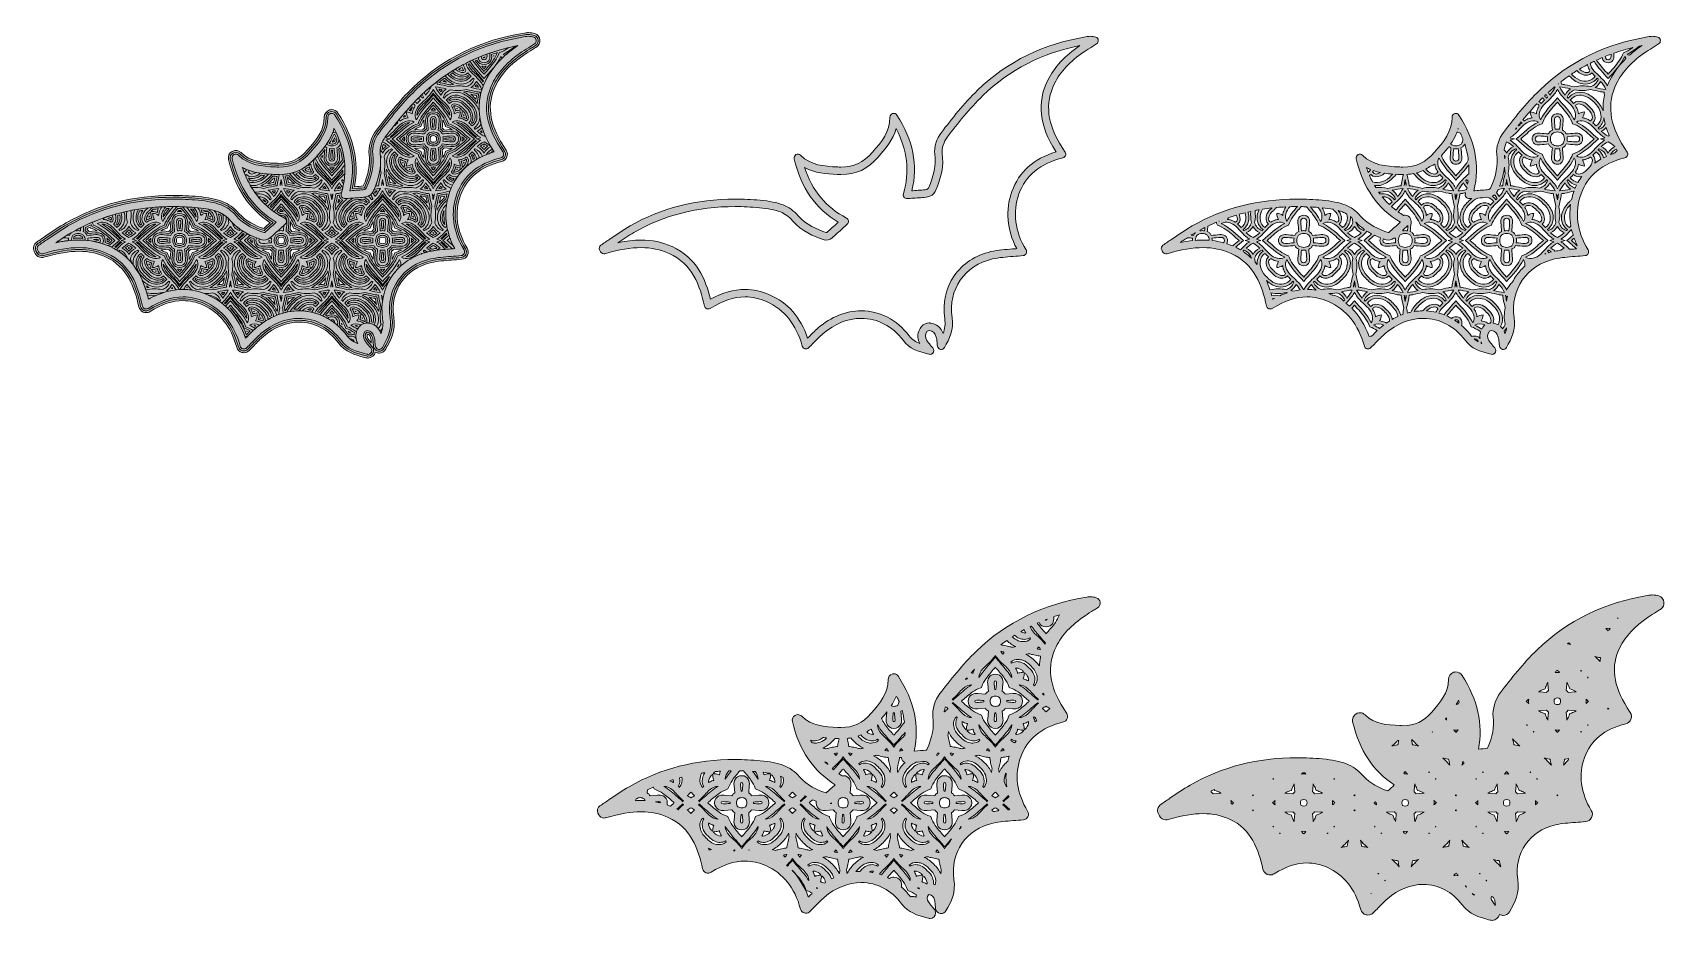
# Model space of a CAD drawing. Header units: inches. Extents: x 48 to 3590, y -2173 to -247.
import ezdxf

# ---------------------------------------------------------------- set-up
doc = ezdxf.new("R2010")
doc.units = ezdxf.units.IN
doc.header["$MEASUREMENT"] = 0
doc.layers.add('Layer 1', color=7, linetype='Continuous')

# ---------------------------------------------------------------- blocks, each defined once
blk = doc.blocks.new('block 2')
at = {"layer": 'Layer 1', "lineweight": 0}
for points, knots in [([(868.4, -488), (871.9, -490.4), (875.8, -490.6), (880, -490.2), (886.4, -489.7), (892.7, -489.1), (899, -488.6), (899.9, -490.4), (900.9, -492.1), (902.1, -493.6), (903.7, -494.9), (905.4, -495.9), (907.2, -496.7), (906.6, -503.1), (906.1, -509.4), (905.5, -515.7), (905.1, -519.9), (905.3, -523.8), (907.7, -527.4), (910.2, -531.1), (914, -532.4), (918.1, -532.4), (922.2, -532.4), (926, -531.1), (928.5, -527.4), (930.9, -523.8), (931.1, -519.9), (930.7, -515.7), (930.1, -509.4), (929.6, -503.1), (929, -496.7), (930.8, -495.9), (932.5, -494.9), (934.1, -493.6), (935.3, -492.1), (936.4, -490.4), (937.2, -488.6), (943.5, -489.1), (949.9, -489.7), (956.2, -490.2), (960.4, -490.6), (964.3, -490.4), (967.9, -488), (971.6, -485.5), (972.8, -481.7), (972.9, -477.7), (972.8, -473.6), (971.6, -469.8), (967.9, -467.3), (964.3, -464.9), (960.4, -464.7), (956.2, -465.1), (949.9, -465.6), (943.5, -466.2), (937.2, -466.7), (936.4, -464.9), (935.3, -463.2), (934.1, -461.7), (932.5, -460.4), (930.8, -459.4), (929, -458.6), (929.6, -452.2), (930.1, -445.9), (930.7, -439.6), (931.1, -435.4), (930.9, -431.5), (928.5, -427.9), (926, -424.2), (922.2, -422.9), (918.1, -422.9), (914, -422.9), (910.2, -424.2), (907.7, -427.9), (905.3, -431.5), (905.1, -435.4), (905.5, -439.6), (906.1, -445.9), (906.6, -452.2), (907.2, -458.6), (905.4, -459.4), (903.7, -460.4), (902.1, -461.7), (900.9, -463.2), (899.9, -464.9), (899, -466.7), (892.7, -466.2), (886.4, -465.6), (880, -465.1), (875.8, -464.7), (871.9, -464.9), (868.4, -467.3), (864.7, -469.8), (863.4, -473.6), (863.3, -477.7), (863.4, -481.7), (864.7, -485.5), (868.4, -488)], [0, 0, 0, 0, 1, 1, 1, 2, 2, 2, 3, 3, 3, 4, 4, 4, 5, 5, 5, 6, 6, 6, 7, 7, 7, 8, 8, 8, 9, 9, 9, 10, 10, 10, 11, 11, 11, 12, 12, 12, 13, 13, 13, 14, 14, 14, 15, 15, 15, 16, 16, 16, 17, 17, 17, 18, 18, 18, 19, 19, 19, 20, 20, 20, 21, 21, 21, 22, 22, 22, 23, 23, 23, 24, 24, 24, 25, 25, 25, 26, 26, 26, 27, 27, 27, 28, 28, 28, 29, 29, 29, 30, 30, 30, 31, 31, 31, 32, 32, 32, 32]), ([(918.1, -429.3), (921.9, -429.6), (924.8, -431.8), (924.6, -437.8), (924.4, -444.1), (923.6, -450.4), (923, -456.7), (921.4, -456.5), (919.7, -456.3), (918.1, -456.3), (916.5, -456.3), (914.8, -456.5), (913.2, -456.7), (912.6, -450.4), (911.8, -444.1), (911.6, -437.8), (911.4, -431.8), (914.3, -429.6), (918.1, -429.3)], [0, 0, 0, 0, 1, 1, 1, 2, 2, 2, 3, 3, 3, 4, 4, 4, 5, 5, 5, 6, 6, 6, 6]), ([(878.2, -471.1), (884.5, -471.3), (890.9, -472.2), (897.2, -472.8), (896.9, -474.4), (896.8, -476), (896.8, -477.7), (896.8, -479.3), (896.9, -480.9), (897.2, -482.5), (890.9, -483.1), (884.5, -484), (878.2, -484.2), (872.2, -484.3), (870.1, -481.5), (869.8, -477.7), (870.1, -473.8), (872.2, -471), (878.2, -471.1)], [0, 0, 0, 0, 1, 1, 1, 2, 2, 2, 3, 3, 3, 4, 4, 4, 5, 5, 5, 6, 6, 6, 6]), ([(906.7, -466.3), (910.1, -463.8), (914.1, -462.5), (918.1, -462.5), (922.1, -462.5), (926.1, -463.8), (929.5, -466.3), (932, -469.7), (933.2, -473.7), (933.2, -477.7), (933.2, -481.7), (932, -485.6), (929.5, -489), (926.1, -491.5), (922.1, -492.8), (918.1, -492.8), (914.1, -492.8), (910.1, -491.5), (906.7, -489), (904.2, -485.6), (903, -481.7), (903, -477.7), (903, -473.7), (904.2, -469.7), (906.7, -466.3)], [0, 0, 0, 0, 1, 1, 1, 2, 2, 2, 3, 3, 3, 4, 4, 4, 5, 5, 5, 6, 6, 6, 7, 7, 7, 8, 8, 8, 8]), ([(939, -472.8), (945.3, -472.2), (951.7, -471.3), (958, -471.1), (964, -471), (966.1, -473.8), (966.4, -477.7), (966.1, -481.5), (964, -484.3), (958, -484.2), (951.7, -484), (945.3, -483.1), (939, -482.5), (939.3, -480.9), (939.4, -479.3), (939.4, -477.7), (939.4, -476), (939.3, -474.4), (939, -472.8)], [0, 0, 0, 0, 1, 1, 1, 2, 2, 2, 3, 3, 3, 4, 4, 4, 5, 5, 5, 6, 6, 6, 6]), ([(918.1, -526), (914.3, -525.7), (911.4, -523.5), (911.6, -517.5), (911.8, -511.2), (912.6, -504.9), (913.2, -498.6), (914.8, -498.8), (916.5, -499), (918.1, -499), (919.7, -499), (921.4, -498.8), (923, -498.6), (923.6, -504.9), (924.4, -511.2), (924.6, -517.5), (924.8, -523.5), (921.9, -525.7), (918.1, -526)], [0, 0, 0, 0, 1, 1, 1, 2, 2, 2, 3, 3, 3, 4, 4, 4, 5, 5, 5, 6, 6, 6, 6])]:
    blk.add_open_spline(points, degree=3, knots=knots, dxfattribs=at)
blk = doc.blocks.new('block 3')
at = {"layer": 'Layer 1', "lineweight": 0}
for points, knots in [([(792, -713.9), (793.6, -715.1), (795.3, -716.1), (797.1, -716.9), (796.5, -723.3), (796, -729.6), (795.4, -736), (795, -740.2), (795.2, -744), (797.6, -747.6), (800.1, -751.3), (803.9, -752.6), (808, -752.6), (812.1, -752.6), (815.9, -751.3), (818.4, -747.6), (820.8, -744), (821, -740.2), (820.6, -736), (820, -729.6), (819.5, -723.3), (818.9, -716.9), (820.7, -716.1), (822.4, -715.1), (824, -713.9), (825.2, -712.3), (826.2, -710.6), (827.1, -708.8), (833.4, -709.3), (839.7, -709.9), (846.1, -710.5), (850.3, -710.8), (854.2, -710.7), (857.7, -708.2), (861.4, -705.8), (862.7, -701.9), (862.8, -697.9), (862.7, -693.8), (861.4, -690), (857.7, -687.5), (854.2, -685.1), (850.3, -684.9), (846.1, -685.3), (839.7, -685.9), (833.4, -686.4), (827.1, -687), (826.2, -685.2), (825.2, -683.5), (824, -681.9), (822.4, -680.6), (820.7, -679.6), (818.9, -678.8), (819.5, -672.5), (820, -666.1), (820.6, -659.8), (821, -655.6), (820.8, -651.7), (818.4, -648.1), (815.9, -644.4), (812.1, -643.2), (808, -643.1), (803.9, -643.2), (800.1, -644.4), (797.6, -648.1), (795.2, -651.7), (795, -655.6), (795.4, -659.8), (796, -666.1), (796.5, -672.5), (797.1, -678.8), (795.3, -679.6), (793.6, -680.6), (792, -681.9), (790.8, -683.5), (789.7, -685.2), (788.9, -687), (782.6, -686.4), (776.2, -685.9), (769.9, -685.3), (765.7, -684.9), (761.8, -685.1), (758.2, -687.5), (754.5, -690), (753.3, -693.8), (753.2, -697.9), (753.3, -701.9), (754.5, -705.8), (758.2, -708.2), (761.8, -710.7), (765.7, -710.8), (769.9, -710.5), (776.2, -709.9), (782.6, -709.3), (788.9, -708.8), (789.7, -710.6), (790.8, -712.3), (792, -713.9)], [0, 0, 0, 0, 1, 1, 1, 2, 2, 2, 3, 3, 3, 4, 4, 4, 5, 5, 5, 6, 6, 6, 7, 7, 7, 8, 8, 8, 9, 9, 9, 10, 10, 10, 11, 11, 11, 12, 12, 12, 13, 13, 13, 14, 14, 14, 15, 15, 15, 16, 16, 16, 17, 17, 17, 18, 18, 18, 19, 19, 19, 20, 20, 20, 21, 21, 21, 22, 22, 22, 23, 23, 23, 24, 24, 24, 25, 25, 25, 26, 26, 26, 27, 27, 27, 28, 28, 28, 29, 29, 29, 30, 30, 30, 31, 31, 31, 32, 32, 32, 32]), ([(808, -649.6), (811.8, -649.9), (814.7, -652), (814.5, -658), (814.3, -664.3), (813.5, -670.7), (812.9, -677), (811.3, -676.7), (809.6, -676.6), (808, -676.6), (806.4, -676.6), (804.7, -676.7), (803.1, -677), (802.5, -670.7), (801.7, -664.3), (801.5, -658), (801.3, -652), (804.2, -649.9), (808, -649.6)], [0, 0, 0, 0, 1, 1, 1, 2, 2, 2, 3, 3, 3, 4, 4, 4, 5, 5, 5, 6, 6, 6, 6]), ([(768.1, -704.4), (762.1, -704.6), (760, -701.7), (759.7, -697.9), (760, -694.1), (762.1, -691.2), (768.1, -691.4), (774.4, -691.6), (780.8, -692.4), (787.1, -693), (786.8, -694.6), (786.7, -696.2), (786.7, -697.9), (786.7, -699.5), (786.8, -701.1), (787.1, -702.7), (780.8, -703.4), (774.4, -704.2), (768.1, -704.4)], [0, 0, 0, 0, 1, 1, 1, 2, 2, 2, 3, 3, 3, 4, 4, 4, 5, 5, 5, 6, 6, 6, 6]), ([(796.6, -686.5), (800, -684), (804, -682.8), (808, -682.7), (812, -682.8), (816, -684), (819.4, -686.5), (821.8, -689.9), (823.1, -693.9), (823.1, -697.9), (823.1, -701.9), (821.8, -705.8), (819.4, -709.2), (816, -711.7), (812, -713), (808, -713), (804, -713), (800, -711.7), (796.6, -709.2), (794.1, -705.8), (792.9, -701.9), (792.9, -697.9), (792.9, -693.9), (794.1, -689.9), (796.6, -686.5)], [0, 0, 0, 0, 1, 1, 1, 2, 2, 2, 3, 3, 3, 4, 4, 4, 5, 5, 5, 6, 6, 6, 7, 7, 7, 8, 8, 8, 8]), ([(847.9, -691.4), (853.9, -691.2), (856, -694.1), (856.3, -697.9), (856, -701.7), (853.9, -704.6), (847.9, -704.4), (841.6, -704.2), (835.2, -703.4), (828.9, -702.7), (829.2, -701.1), (829.3, -699.5), (829.3, -697.9), (829.3, -696.2), (829.2, -694.6), (828.9, -693), (835.2, -692.4), (841.6, -691.6), (847.9, -691.4)], [0, 0, 0, 0, 1, 1, 1, 2, 2, 2, 3, 3, 3, 4, 4, 4, 5, 5, 5, 6, 6, 6, 6]), ([(808, -746.2), (804.2, -745.9), (801.3, -743.7), (801.5, -737.8), (801.7, -731.5), (802.5, -725.1), (803.1, -718.8), (804.7, -719.1), (806.4, -719.2), (808, -719.2), (809.6, -719.2), (811.3, -719.1), (812.9, -718.8), (813.5, -725.1), (814.3, -731.5), (814.5, -737.8), (814.7, -743.7), (811.8, -745.9), (808, -746.2)], [0, 0, 0, 0, 1, 1, 1, 2, 2, 2, 3, 3, 3, 4, 4, 4, 5, 5, 5, 6, 6, 6, 6])]:
    blk.add_open_spline(points, degree=3, knots=knots, dxfattribs=at)
blk = doc.blocks.new('block 4')
at = {"layer": 'Layer 1', "lineweight": 0}
for points, knots in [([(317.8, -687.5), (314.1, -690), (312.8, -693.8), (312.8, -697.9), (312.8, -701.9), (314.1, -705.8), (317.8, -708.2), (321.4, -710.7), (325.2, -710.8), (329.5, -710.5), (335.8, -709.9), (342.1, -709.3), (348.5, -708.8), (349.3, -710.6), (350.3, -712.3), (351.6, -713.9), (353.1, -715.1), (354.8, -716.1), (356.6, -716.9), (356.1, -723.3), (355.5, -729.6), (355, -736), (354.6, -740.2), (354.8, -744), (357.2, -747.6), (359.7, -751.3), (363.5, -752.6), (367.5, -752.6), (371.6, -752.6), (375.4, -751.3), (377.9, -747.6), (380.3, -744), (380.5, -740.2), (380.1, -736), (379.6, -729.6), (379, -723.3), (378.4, -716.9), (380.2, -716.1), (381.9, -715.1), (383.5, -713.9), (384.8, -712.3), (385.8, -710.6), (386.6, -708.8), (392.9, -709.3), (399.3, -709.9), (405.6, -710.5), (409.8, -710.8), (413.7, -710.7), (417.3, -708.2), (421, -705.8), (422.3, -701.9), (422.3, -697.9), (422.3, -693.8), (421, -690), (417.3, -687.5), (413.7, -685.1), (409.8, -684.9), (405.6, -685.3), (399.3, -685.9), (392.9, -686.4), (386.6, -687), (385.8, -685.2), (384.8, -683.5), (383.5, -681.9), (381.9, -680.6), (380.2, -679.6), (378.4, -678.8), (379, -672.5), (379.6, -666.1), (380.1, -659.8), (380.5, -655.6), (380.3, -651.7), (377.9, -648.1), (375.4, -644.4), (371.6, -643.2), (367.5, -643.1), (363.5, -643.2), (359.7, -644.4), (357.2, -648.1), (354.8, -651.7), (354.6, -655.6), (355, -659.8), (355.5, -666.1), (356.1, -672.5), (356.6, -678.8), (354.8, -679.6), (353.1, -680.6), (351.6, -681.9), (350.3, -683.5), (349.3, -685.2), (348.5, -687), (342.1, -686.4), (335.8, -685.9), (329.5, -685.3), (325.2, -684.9), (321.4, -685.1), (317.8, -687.5)], [0, 0, 0, 0, 1, 1, 1, 2, 2, 2, 3, 3, 3, 4, 4, 4, 5, 5, 5, 6, 6, 6, 7, 7, 7, 8, 8, 8, 9, 9, 9, 10, 10, 10, 11, 11, 11, 12, 12, 12, 13, 13, 13, 14, 14, 14, 15, 15, 15, 16, 16, 16, 17, 17, 17, 18, 18, 18, 19, 19, 19, 20, 20, 20, 21, 21, 21, 22, 22, 22, 23, 23, 23, 24, 24, 24, 25, 25, 25, 26, 26, 26, 27, 27, 27, 28, 28, 28, 29, 29, 29, 30, 30, 30, 31, 31, 31, 32, 32, 32, 32]), ([(367.5, -649.6), (371.4, -649.9), (374.2, -652), (374, -658), (373.9, -664.3), (373, -670.7), (372.4, -677), (370.8, -676.7), (369.2, -676.6), (367.5, -676.6), (365.9, -676.6), (364.3, -676.7), (362.7, -677), (362.1, -670.7), (361.2, -664.3), (361, -658), (360.9, -652), (363.7, -649.9), (367.5, -649.6)], [0, 0, 0, 0, 1, 1, 1, 2, 2, 2, 3, 3, 3, 4, 4, 4, 5, 5, 5, 6, 6, 6, 6]), ([(346.2, -697.9), (346.2, -699.5), (346.3, -701.1), (346.6, -702.7), (340.3, -703.4), (334, -704.2), (327.6, -704.4), (321.7, -704.6), (319.5, -701.7), (319.2, -697.9), (319.5, -694.1), (321.7, -691.2), (327.6, -691.4), (334, -691.6), (340.3, -692.4), (346.6, -693), (346.3, -694.6), (346.2, -696.2), (346.2, -697.9)], [0, 0, 0, 0, 1, 1, 1, 2, 2, 2, 3, 3, 3, 4, 4, 4, 5, 5, 5, 6, 6, 6, 6]), ([(356.2, -686.5), (359.6, -684), (363.5, -682.8), (367.5, -682.7), (371.5, -682.8), (375.5, -684), (378.9, -686.5), (381.4, -689.9), (382.7, -693.9), (382.7, -697.9), (382.7, -701.9), (381.4, -705.8), (378.9, -709.2), (375.5, -711.7), (371.5, -713), (367.5, -713), (363.5, -713), (359.6, -711.7), (356.2, -709.2), (353.7, -705.8), (352.4, -701.9), (352.4, -697.9), (352.4, -693.9), (353.7, -689.9), (356.2, -686.5)], [0, 0, 0, 0, 1, 1, 1, 2, 2, 2, 3, 3, 3, 4, 4, 4, 5, 5, 5, 6, 6, 6, 7, 7, 7, 8, 8, 8, 8]), ([(407.4, -691.4), (413.4, -691.2), (415.6, -694.1), (415.8, -697.9), (415.6, -701.7), (413.4, -704.6), (407.4, -704.4), (401.1, -704.2), (394.8, -703.4), (388.5, -702.7), (388.7, -701.1), (388.9, -699.5), (388.8, -697.9), (388.9, -696.2), (388.7, -694.6), (388.5, -693), (394.8, -692.4), (401.1, -691.6), (407.4, -691.4)], [0, 0, 0, 0, 1, 1, 1, 2, 2, 2, 3, 3, 3, 4, 4, 4, 5, 5, 5, 6, 6, 6, 6]), ([(367.5, -746.2), (363.7, -745.9), (360.9, -743.7), (361, -737.8), (361.2, -731.5), (362.1, -725.1), (362.7, -718.8), (364.3, -719.1), (365.9, -719.2), (367.5, -719.2), (369.2, -719.2), (370.8, -719.1), (372.4, -718.8), (373, -725.1), (373.9, -731.5), (374, -737.8), (374.2, -743.7), (371.4, -745.9), (367.5, -746.2)], [0, 0, 0, 0, 1, 1, 1, 2, 2, 2, 3, 3, 3, 4, 4, 4, 5, 5, 5, 6, 6, 6, 6])]:
    blk.add_open_spline(points, degree=3, knots=knots, dxfattribs=at)
blk = doc.blocks.new('block 5')
at = {"layer": 'Layer 1', "lineweight": 0}
for points, knots in [([(1141.6, -263.5), (1141.2, -260.4), (1139, -257.8), (1136, -256.8), (1132.3, -255.6), (1128.6, -255), (1124.8, -255), (1122.6, -255), (1120.3, -255.2), (1117.6, -255.7), (1024.1, -270.4), (944.1, -309.4), (879.7, -371.8), (849.6, -400.9), (823.3, -434.4), (801, -463.4), (790.7, -476.8), (784.8, -496.3), (786.6, -510.7), (789.6, -534.4), (785.3, -557.2), (772.7, -584.6), (772.3, -585.5), (770.2, -587.1), (769.4, -587.3), (759.7, -588.6), (749.7, -589.2), (739, -589.9), (738.3, -590), (737.7, -590), (737, -590.1), (750.3, -534.1), (739.6, -480.2), (704.4, -425.8), (702.4, -422.8), (698.7, -421.4), (695.2, -422.5), (691.7, -423.5), (689.3, -426.7), (689.4, -430.4), (689.8, -462.2), (671.1, -483.7), (651.4, -506.5), (631.9, -529), (611.4, -538.6), (582.8, -538.6), (580.5, -538.6), (578.2, -538.5), (575.9, -538.4), (546, -536.9), (517.7, -535.4), (495.1, -513), (492.5, -510.4), (488.6, -509.9), (485.4, -511.7), (482.2, -513.5), (480.6, -517.2), (481.4, -520.7), (496.5, -583.9), (527.9, -629), (577.2, -658.2), (576.9, -658.4), (576.6, -658.7), (576.3, -659), (568, -666.6), (560.2, -673.7), (552.4, -680.4), (552.1, -680.6), (551.5, -680.8), (551.1, -680.9), (530.6, -674), (507.5, -664.2), (490.3, -644.4), (481, -633.6), (469, -625), (457.3, -620.7), (443.7, -615.7), (427.9, -612.5), (407.5, -610.6), (389.2, -609), (370.9, -608.1), (353.4, -608.1), (268.4, -608.1), (193.7, -627.2), (125.1, -666.5), (110, -675.2), (95.5, -685.2), (81.4, -694.8), (75.1, -699.1), (68.5, -703.7), (62, -708), (58.6, -710.2), (57.4, -714.7), (59.2, -718.4), (59.2, -718.4), (61.2, -722.5), (61.2, -722.5), (63, -726), (67, -727.8), (70.8, -726.7), (102.5, -717.5), (126.6, -713.4), (149, -713.4), (171, -713.4), (190.9, -717.5), (209.8, -726), (260.5, -748.8), (277.1, -796.5), (286.7, -840.1), (287.3, -842.7), (289.1, -844.9), (291.5, -845.9), (294, -846.9), (296.8, -846.7), (299, -845.3), (325.6, -828.5), (350.4, -820.4), (374.8, -820.4), (390.3, -820.4), (406, -823.8), (421.4, -830.6), (460.3, -847.8), (485.7, -879.4), (499.1, -927.4), (499.8, -930.2), (502, -932.4), (504.8, -933.1), (507.6, -933.8), (510.6, -933), (512.7, -931), (516.4, -927.3), (520, -923.6), (523.5, -920.1), (530.5, -912.9), (537.1, -906.1), (544.1, -900), (569.2, -878.4), (597.9, -867), (627.1, -867), (662.5, -867), (694.7, -883.9), (717.9, -914.5), (732.1, -933.3), (750.9, -938.4), (770.8, -943.8), (770.8, -943.8), (774.1, -944.7), (774.1, -944.7), (774.8, -944.9), (775.6, -945), (776.3, -945), (776.3, -945), (776.4, -945), (776.4, -945), (780.9, -944.9), (784.5, -941.3), (784.5, -936.8), (784.5, -934.6), (783.6, -932.6), (782.2, -931.2), (780.4, -928.9), (778.6, -926.8), (777.1, -924.9), (773.9, -921.2), (771.4, -918.2), (769.5, -915.1), (765, -908), (765.4, -901), (770.4, -894.6), (771, -894), (773.1, -893.2), (774.8, -893.2), (774.8, -893.2), (774.8, -893.2), (774.8, -893.2), (782.8, -894.1), (787.7, -898.8), (789.9, -907.5), (790.7, -910.8), (791.1, -914.5), (791.5, -919.1), (791.8, -921.6), (792, -924.3), (792.4, -927.2), (792.8, -930.7), (795.4, -933.5), (798.9, -934.2), (802.3, -934.9), (805.8, -933.3), (807.5, -930.3), (818.7, -911.1), (828.3, -891.7), (824.3, -865.2), (815.1, -804.2), (851.2, -751.9), (912.2, -738), (926.5, -734.8), (941.3, -733.7), (956.9, -732.6), (964, -732.1), (971.4, -731.5), (978.7, -730.8), (981.4, -730.5), (983.9, -728.8), (985.1, -726.3), (986.4, -723.8), (986.2, -720.9), (984.8, -718.5), (960.2, -677.5), (955.1, -636.6), (969.4, -597), (984, -556.9), (1015.1, -531.2), (1064.8, -518.5), (1067.3, -517.9), (1069.4, -516.1), (1070.3, -513.6), (1071.3, -511.2), (1071, -508.5), (1069.6, -506.3), (1069.6, -506.3), (1063.1, -496), (1063.1, -496), (1030.4, -445), (1025.2, -400.9), (1046.6, -357.4), (1059.5, -331.4), (1079.8, -309.5), (1110.6, -288.7), (1116.7, -284.7), (1123, -280.7), (1129.2, -276.9), (1132.1, -275.1), (1135, -273.3), (1137.9, -271.5), (1140.5, -269.8), (1142, -266.7), (1141.6, -263.5)], [0, 0, 0, 0, 1, 1, 1, 2, 2, 2, 3, 3, 3, 4, 4, 4, 5, 5, 5, 6, 6, 6, 7, 7, 7, 8, 8, 8, 9, 9, 9, 10, 10, 10, 11, 11, 11, 12, 12, 12, 13, 13, 13, 14, 14, 14, 15, 15, 15, 16, 16, 16, 17, 17, 17, 18, 18, 18, 19, 19, 19, 20, 20, 20, 21, 21, 21, 22, 22, 22, 23, 23, 23, 24, 24, 24, 25, 25, 25, 26, 26, 26, 27, 27, 27, 28, 28, 28, 29, 29, 29, 30, 30, 30, 31, 31, 31, 32, 32, 32, 33, 33, 33, 34, 34, 34, 35, 35, 35, 36, 36, 36, 37, 37, 37, 38, 38, 38, 39, 39, 39, 40, 40, 40, 41, 41, 41, 42, 42, 42, 43, 43, 43, 44, 44, 44, 45, 45, 45, 46, 46, 46, 47, 47, 47, 48, 48, 48, 49, 49, 49, 50, 50, 50, 51, 51, 51, 52, 52, 52, 53, 53, 53, 54, 54, 54, 55, 55, 55, 56, 56, 56, 57, 57, 57, 58, 58, 58, 59, 59, 59, 60, 60, 60, 61, 61, 61, 62, 62, 62, 63, 63, 63, 64, 64, 64, 65, 65, 65, 66, 66, 66, 67, 67, 67, 68, 68, 68, 69, 69, 69, 70, 70, 70, 71, 71, 71, 72, 72, 72, 73, 73, 73, 74, 74, 74, 75, 75, 75, 76, 76, 76, 77, 77, 77, 78, 78, 78, 79, 79, 79, 79]), ([(1015.6, -301.1), (1015.9, -303.2), (1016.6, -305.2), (1017.9, -307.2), (1020.3, -310.9), (1024.2, -312.1), (1028.2, -312.2), (1032.3, -312.1), (1036.1, -310.9), (1038.6, -307.2), (1041, -303.6), (1041.2, -299.7), (1040.8, -295.5), (1040.7, -294.2), (1040.6, -292.9), (1040.5, -291.6), (1053.9, -286.9), (1067.6, -282.9), (1081.8, -279.4), (1081.1, -279.9), (1080.5, -280.4), (1079.8, -280.9), (1074.2, -284.7), (1067.9, -288.1), (1061.3, -290.5), (1058.9, -297.1), (1055.5, -303.4), (1051.6, -309), (1044.6, -319), (1036.2, -328), (1028.2, -337.2), (1020.2, -328), (1011.8, -319), (1004.8, -309), (1004.2, -308.2), (1003.7, -307.4), (1003.2, -306.6), (1007.3, -304.7), (1011.5, -302.9), (1015.6, -301.1)], [0, 0, 0, 0, 1, 1, 1, 2, 2, 2, 3, 3, 3, 4, 4, 4, 5, 5, 5, 6, 6, 6, 7, 7, 7, 8, 8, 8, 9, 9, 9, 10, 10, 10, 11, 11, 11, 12, 12, 12, 13, 13, 13, 13]), ([(1101.8, -275), (1101.7, -275.1), (1101.6, -275.2), (1101.5, -275.2), (1091.5, -282), (1082.5, -288.9), (1074.3, -296.2), (1072.6, -295.7), (1071, -294.9), (1069.5, -293.9), (1079.2, -289.4), (1087.8, -283.1), (1096, -276.2), (1097.9, -275.8), (1099.9, -275.4), (1101.8, -275)], [0, 0, 0, 0, 1, 1, 1, 2, 2, 2, 3, 3, 3, 4, 4, 4, 5, 5, 5, 5]), ([(983.8, -318.6), (984.9, -322.3), (986.7, -325.7), (988.8, -328.9), (988.8, -329), (988.7, -329.1), (988.7, -329.2), (985.6, -338.1), (972.1, -331.4), (967.8, -327.8), (967.1, -327.3), (966.6, -326.7), (966, -326.1), (971.7, -322.8), (977.4, -319.5), (983.3, -316.4), (983.5, -317.2), (983.6, -317.9), (983.8, -318.6)], [0, 0, 0, 0, 1, 1, 1, 2, 2, 2, 3, 3, 3, 4, 4, 4, 5, 5, 5, 6, 6, 6, 6]), ([(1032, -350.2), (1030, -354.3), (1028.2, -358.3), (1026.7, -362.4), (1025.3, -359.8), (1023.8, -357.4), (1022, -355), (1015.3, -345.8), (1005.7, -339), (998.1, -330.6), (993.9, -325.9), (990.3, -319.7), (989.1, -313.4), (991.9, -312), (994.7, -310.6), (997.6, -309.2), (1006.2, -322.8), (1017.9, -334.5), (1028.2, -346.8), (1041.1, -331.4), (1056.1, -317.1), (1064.7, -298.7), (1065.6, -300.1), (1066.3, -301.6), (1066.9, -303.1), (1051.9, -317.6), (1040.4, -333.3), (1032, -350.2)], [0, 0, 0, 0, 1, 1, 1, 2, 2, 2, 3, 3, 3, 4, 4, 4, 5, 5, 5, 6, 6, 6, 7, 7, 7, 8, 8, 8, 9, 9, 9, 9]), ([(1034.7, -297.3), (1034.9, -303.3), (1032, -305.4), (1028.2, -305.7), (1024.7, -305.5), (1022, -303.6), (1021.8, -298.6), (1026, -296.9), (1030.2, -295.3), (1034.5, -293.7), (1034.6, -294.9), (1034.7, -296.1), (1034.7, -297.3)], [0, 0, 0, 0, 1, 1, 1, 2, 2, 2, 3, 3, 3, 4, 4, 4, 4]), ([(944.4, -341.3), (951, -348.4), (958.8, -354.1), (968.6, -357.2), (981.7, -361.3), (996.7, -357), (1004.7, -345.8), (1005, -346.1), (1005.2, -346.3), (1005.4, -346.5), (1005.9, -347), (1006.4, -347.4), (1006.9, -347.9), (1006.9, -348), (1006.8, -348.1), (1006.8, -348.2), (1003.9, -356.2), (997.5, -361.2), (990.1, -364.1), (978.9, -362.1), (966.3, -361.5), (955.6, -364.7), (948.5, -363.2), (941.4, -361.3), (934.5, -360), (931.9, -359.5), (929.3, -359.1), (926.7, -358.9), (926.7, -358.9), (926.7, -358.9), (926.7, -358.9), (926.6, -357), (926.3, -355.2), (926, -353.3), (931.7, -348.8), (937.6, -344.6), (943.5, -340.5), (943.8, -340.8), (944.1, -341), (944.4, -341.3)], [0, 0, 0, 0, 1, 1, 1, 2, 2, 2, 3, 3, 3, 4, 4, 4, 5, 5, 5, 6, 6, 6, 7, 7, 7, 8, 8, 8, 9, 9, 9, 10, 10, 10, 11, 11, 11, 12, 12, 12, 13, 13, 13, 13]), ([(960.5, -329.4), (963.5, -332.8), (967.1, -335.6), (971.4, -337.3), (978.6, -340.3), (988.3, -340.7), (993, -334.2), (995.2, -336.8), (997.6, -339.2), (1000.1, -341.5), (992.7, -352.8), (978.6, -354.3), (966.5, -349.9), (959.5, -347.3), (953.6, -342.6), (948.6, -337.1), (952.5, -334.4), (956.5, -331.9), (960.5, -329.4)], [0, 0, 0, 0, 1, 1, 1, 2, 2, 2, 3, 3, 3, 4, 4, 4, 5, 5, 5, 6, 6, 6, 6]), ([(999.9, -366.2), (1004.8, -363.1), (1008.8, -358.7), (1011.6, -352.7), (1016.5, -358), (1020.4, -363.7), (1023.4, -370.2), (1015.6, -369.7), (1007.7, -368), (999.9, -366.2)], [0, 0, 0, 0, 1, 1, 1, 2, 2, 2, 3, 3, 3, 3]), ([(918.1, -369.7), (919.8, -373.3), (921.9, -376.7), (924.3, -380.1), (931, -389.3), (940.6, -396), (948.2, -404.5), (955.8, -412.9), (961.5, -426.3), (954.6, -436.4), (946, -418), (931, -403.7), (918.1, -388.3), (905.2, -403.7), (890.2, -418), (881.7, -436.4), (874.7, -426.3), (880.4, -412.9), (888, -404.5), (895.6, -396), (905.2, -389.3), (911.9, -380.1), (914.4, -376.7), (916.4, -373.3), (918.1, -369.7)], [0, 0, 0, 0, 1, 1, 1, 2, 2, 2, 3, 3, 3, 4, 4, 4, 5, 5, 5, 6, 6, 6, 7, 7, 7, 8, 8, 8, 8]), ([(890, -393.5), (887.5, -395.9), (885.1, -398.3), (882.8, -400.8), (881.5, -399), (879.8, -397.7), (877.8, -396.9), (880.4, -394.2), (883.1, -391.5), (885.8, -388.8), (887.3, -390.1), (888.8, -391.7), (890, -393.5)], [0, 0, 0, 0, 1, 1, 1, 2, 2, 2, 3, 3, 3, 4, 4, 4, 4]), ([(891.1, -383.5), (891.9, -382.7), (892.8, -381.9), (893.6, -381.1), (894.8, -382.8), (895.9, -384.8), (896.7, -386.9), (896.7, -387), (896.8, -387.1), (896.8, -387.2), (896.3, -387.6), (895.8, -388.1), (895.3, -388.6), (895.1, -388.8), (894.8, -389), (894.6, -389.2), (893.3, -387.4), (891.8, -385.8), (890.2, -384.4), (890.5, -384.1), (890.8, -383.8), (891.1, -383.5)], [0, 0, 0, 0, 1, 1, 1, 2, 2, 2, 3, 3, 3, 4, 4, 4, 5, 5, 5, 6, 6, 6, 7, 7, 7, 7]), ([(911.4, -365), (912.1, -365), (912.7, -365), (913.3, -364.9), (910.3, -371.4), (906.3, -377.1), (901.5, -382.4), (900.5, -380.3), (899.4, -378.4), (898.2, -376.7), (902.5, -372.7), (907, -368.8), (911.4, -365)], [0, 0, 0, 0, 1, 1, 1, 2, 2, 2, 3, 3, 3, 4, 4, 4, 4]), ([(920.4, -358.7), (920.3, -358.5), (920.2, -358.2), (920.1, -357.9), (920.2, -357.9), (920.2, -357.8), (920.3, -357.8), (920.3, -358.1), (920.3, -358.4), (920.4, -358.7)], [0, 0, 0, 0, 1, 1, 1, 2, 2, 2, 3, 3, 3, 3]), ([(934.7, -382.4), (929.9, -377.1), (925.9, -371.4), (922.9, -364.9), (930.8, -365.4), (938.6, -367.1), (946.4, -368.9), (941.5, -372), (937.5, -376.4), (934.7, -382.4)], [0, 0, 0, 0, 1, 1, 1, 2, 2, 2, 3, 3, 3, 3]), ([(990.7, -370.3), (997.8, -371.8), (1004.9, -373.8), (1011.9, -375.1), (1014.5, -375.6), (1017, -375.9), (1019.6, -376.2), (1019.8, -378.2), (1020.1, -380.3), (1020.4, -382.4), (1017.8, -393.8), (1016.9, -405.3), (1017.5, -416.9), (1014.3, -407.7), (1008.8, -400.2), (1002, -393.8), (995.3, -386.7), (987.5, -381), (977.8, -377.9), (964.6, -373.8), (949.6, -378.1), (941.6, -389.2), (941.4, -389), (941.1, -388.8), (940.9, -388.6), (940.4, -388.1), (939.9, -387.6), (939.4, -387.2), (939.5, -387.1), (939.5, -387), (939.5, -386.9), (942.4, -378.9), (948.8, -373.8), (956.2, -371), (967.5, -373), (980, -373.6), (990.7, -370.3)], [0, 0, 0, 0, 1, 1, 1, 2, 2, 2, 3, 3, 3, 4, 4, 4, 5, 5, 5, 6, 6, 6, 7, 7, 7, 8, 8, 8, 9, 9, 9, 10, 10, 10, 11, 11, 11, 12, 12, 12, 12]), ([(998, -420.8), (995.8, -415.5), (992.1, -411.4), (987.7, -408), (984.4, -403.6), (980.2, -399.9), (975, -397.7), (967.8, -394.8), (958.1, -394.4), (953.4, -400.8), (951.1, -398.3), (948.7, -395.9), (946.2, -393.5), (953.7, -382.3), (967.8, -380.7), (979.8, -385.2), (986.8, -387.7), (992.7, -392.5), (997.7, -398), (1003.3, -403.1), (1008, -408.9), (1010.6, -415.9), (1015, -428), (1013.5, -442.1), (1002.2, -449.5), (999.9, -447.1), (997.5, -444.6), (994.9, -442.4), (1001.4, -437.7), (1001, -428), (998, -420.8)], [0, 0, 0, 0, 1, 1, 1, 2, 2, 2, 3, 3, 3, 4, 4, 4, 5, 5, 5, 6, 6, 6, 7, 7, 7, 8, 8, 8, 9, 9, 9, 10, 10, 10, 10]), ([(885, -444.6), (887.4, -437.9), (890.8, -431.6), (894.7, -426.1), (901.7, -416.1), (910.1, -407.1), (918.1, -397.9), (926.1, -407.1), (934.5, -416.1), (941.5, -426.1), (945.4, -431.6), (948.8, -437.9), (951.2, -444.6), (957.8, -446.9), (964.1, -450.3), (969.7, -454.2), (979.7, -461.2), (988.6, -469.6), (997.9, -477.7), (988.6, -485.7), (979.7, -494.1), (969.7, -501.1), (964.1, -505), (957.8, -508.4), (951.2, -510.7), (948.8, -517.4), (945.4, -523.7), (941.5, -529.2), (934.5, -539.2), (926.1, -548.2), (918.1, -557.4), (910.1, -548.2), (901.7, -539.2), (894.7, -529.2), (890.8, -523.7), (887.4, -517.4), (885, -510.7), (878.4, -508.4), (872.1, -505), (866.5, -501.1), (856.5, -494.1), (847.6, -485.7), (838.4, -477.7), (847.6, -469.6), (856.5, -461.2), (866.5, -454.2), (872.1, -450.3), (878.4, -446.9), (885, -444.6)], [0, 0, 0, 0, 1, 1, 1, 2, 2, 2, 3, 3, 3, 4, 4, 4, 5, 5, 5, 6, 6, 6, 7, 7, 7, 8, 8, 8, 9, 9, 9, 10, 10, 10, 11, 11, 11, 12, 12, 12, 13, 13, 13, 14, 14, 14, 15, 15, 15, 16, 16, 16, 16]), ([(873.4, -401.6), (875.7, -401.9), (877.6, -403.2), (878.6, -405.9), (878.6, -406), (878.7, -406.1), (878.7, -406.1), (876.6, -409.3), (874.8, -412.7), (873.7, -416.4), (873.1, -418.7), (872.7, -421), (872.5, -423.2), (868.7, -420.4), (864.1, -419.3), (859.3, -418.9), (859.7, -423.7), (860.9, -428.3), (863.7, -432), (861.4, -432.2), (859.1, -432.6), (856.9, -433.3), (853.2, -434.3), (849.8, -436.1), (846.6, -438.3), (846.5, -438.2), (846.4, -438.2), (846.3, -438.1), (845, -437.7), (844.1, -436.9), (843.4, -436.1), (852.9, -424.5), (862.9, -412.9), (873.4, -401.6)], [0, 0, 0, 0, 1, 1, 1, 2, 2, 2, 3, 3, 3, 4, 4, 4, 5, 5, 5, 6, 6, 6, 7, 7, 7, 8, 8, 8, 9, 9, 9, 10, 10, 10, 11, 11, 11, 11]), ([(963.7, -423.2), (963.6, -421), (963.1, -418.7), (962.5, -416.4), (961.4, -412.7), (959.7, -409.3), (957.5, -406.1), (957.5, -406.1), (957.6, -406), (957.6, -405.9), (960.7, -397), (974.2, -403.7), (978.6, -407.2), (980.4, -408.7), (982, -410.5), (983.4, -412.4), (985.3, -413.8), (987, -415.4), (988.5, -417.2), (992, -421.6), (998.7, -435), (989.9, -438.1), (989.8, -438.2), (989.7, -438.2), (989.6, -438.3), (986.4, -436.1), (983, -434.3), (979.3, -433.3), (977.1, -432.6), (974.8, -432.2), (972.5, -432), (975.3, -428.3), (976.5, -423.7), (976.9, -418.9), (972.1, -419.3), (967.5, -420.4), (963.7, -423.2)], [0, 0, 0, 0, 1, 1, 1, 2, 2, 2, 3, 3, 3, 4, 4, 4, 5, 5, 5, 6, 6, 6, 7, 7, 7, 8, 8, 8, 9, 9, 9, 10, 10, 10, 11, 11, 11, 12, 12, 12, 12]), ([(702.9, -455.5), (702.8, -455.9), (702.8, -456.3), (702.7, -456.7), (702.6, -456.7), (702.4, -456.7), (702.2, -456.7), (702.3, -456.1), (702.5, -455.6), (702.6, -455.1), (702.7, -455.2), (702.8, -455.4), (702.9, -455.5)], [0, 0, 0, 0, 1, 1, 1, 2, 2, 2, 3, 3, 3, 4, 4, 4, 4]), ([(819.7, -476.4), (818.2, -475.9), (816.8, -475.4), (815.4, -474.9), (817.1, -473.8), (818.8, -472.7), (820.5, -471.5), (829.7, -464.7), (836.5, -455.2), (844.9, -447.5), (853.4, -439.9), (866.8, -434.3), (876.9, -441.2), (858.4, -449.7), (844.1, -464.7), (828.8, -477.7), (844.1, -490.6), (858.4, -505.6), (876.9, -514.1), (866.8, -521), (853.4, -515.4), (844.9, -507.8), (836.5, -500.1), (829.7, -490.6), (820.5, -483.8), (818.8, -482.6), (817.1, -481.5), (815.4, -480.4), (816.8, -479.9), (818.2, -479.4), (819.7, -478.9), (821.4, -478.5), (823, -478), (824.7, -477.7), (824.7, -477.7), (824.7, -477.7), (824.7, -477.7), (823, -477.3), (821.4, -476.8), (819.7, -476.4)], [0, 0, 0, 0, 1, 1, 1, 2, 2, 2, 3, 3, 3, 4, 4, 4, 5, 5, 5, 6, 6, 6, 7, 7, 7, 8, 8, 8, 9, 9, 9, 10, 10, 10, 11, 11, 11, 12, 12, 12, 13, 13, 13, 13]), ([(829.2, -453.7), (829.3, -453.9), (829.5, -454), (829.7, -454.2), (829.5, -454.4), (829.3, -454.6), (829, -454.9), (828.6, -455.4), (828.1, -455.8), (827.6, -456.3), (827.5, -456.3), (827.5, -456.2), (827.4, -456.2), (827.3, -456.2), (827.3, -456.2), (827.3, -456.2), (827.9, -455.4), (828.5, -454.6), (829.2, -453.7)], [0, 0, 0, 0, 1, 1, 1, 2, 2, 2, 3, 3, 3, 4, 4, 4, 5, 5, 5, 6, 6, 6, 6]), ([(841.3, -442.4), (838.7, -444.6), (836.3, -447.1), (834, -449.5), (833.7, -449.3), (833.4, -449.1), (833.1, -448.8), (835.2, -446.2), (837.3, -443.5), (839.5, -440.8), (840.1, -441.4), (840.6, -441.9), (841.3, -442.4)], [0, 0, 0, 0, 1, 1, 1, 2, 2, 2, 3, 3, 3, 4, 4, 4, 4]), ([(1011.5, -477.7), (1013.2, -478), (1014.8, -478.5), (1016.5, -478.9), (1018, -479.4), (1019.4, -479.9), (1020.9, -480.4), (1019.1, -481.5), (1017.4, -482.6), (1015.7, -483.8), (1006.5, -490.6), (999.7, -500.1), (991.3, -507.8), (982.8, -515.4), (969.4, -521), (959.3, -514.1), (977.8, -505.6), (992.1, -490.6), (1007.5, -477.7), (1007.5, -477.7), (1007.5, -477.7), (1007.5, -477.7), (992.1, -464.7), (977.8, -449.7), (959.3, -441.2), (969.4, -434.3), (982.8, -439.9), (991.3, -447.5), (999.7, -455.2), (1006.5, -464.7), (1015.7, -471.5), (1017.4, -472.7), (1019.1, -473.8), (1020.9, -474.9), (1019.4, -475.4), (1018, -475.9), (1016.5, -476.4), (1014.8, -476.8), (1013.2, -477.3), (1011.5, -477.7), (1011.5, -477.7), (1011.5, -477.7), (1011.5, -477.7)], [0, 0, 0, 0, 1, 1, 1, 2, 2, 2, 3, 3, 3, 4, 4, 4, 5, 5, 5, 6, 6, 6, 7, 7, 7, 8, 8, 8, 9, 9, 9, 10, 10, 10, 11, 11, 11, 12, 12, 12, 13, 13, 13, 14, 14, 14, 14]), ([(1008.6, -456.3), (1008.1, -455.8), (1007.6, -455.4), (1007.2, -454.9), (1007, -454.6), (1006.7, -454.4), (1006.5, -454.2), (1013.8, -448.9), (1018.1, -440.8), (1019.1, -432.1), (1019.9, -436.4), (1020.8, -440.8), (1022, -445.2), (1019, -450.1), (1014.7, -454.1), (1008.8, -456.2), (1008.7, -456.2), (1008.7, -456.3), (1008.6, -456.3)], [0, 0, 0, 0, 1, 1, 1, 2, 2, 2, 3, 3, 3, 4, 4, 4, 5, 5, 5, 6, 6, 6, 6]), ([(1028.2, -471.6), (1022.8, -468.7), (1018, -465.2), (1013.4, -461), (1017.8, -459), (1021.4, -456.2), (1024.2, -453), (1026, -458.6), (1028.2, -464.4), (1030.7, -470.2), (1029.9, -470.7), (1029.1, -471.1), (1028.2, -471.6)], [0, 0, 0, 0, 1, 1, 1, 2, 2, 2, 3, 3, 3, 4, 4, 4, 4]), ([(682.7, -494.2), (684, -495.2), (685.5, -496), (687, -496.7), (686.4, -503.1), (685.9, -509.4), (685.3, -515.7), (684.9, -519.9), (685.1, -523.8), (687.5, -527.4), (690, -531.1), (693.8, -532.4), (697.9, -532.4), (697.9, -532.4), (697.9, -532.4), (697.9, -532.4), (701.9, -532.4), (705.8, -531.1), (708.2, -527.4), (710.7, -523.8), (710.8, -519.9), (710.5, -515.7), (709.9, -509.4), (709.3, -503.1), (708.8, -496.7), (710.6, -495.9), (712.3, -494.9), (713.9, -493.6), (715.1, -492.1), (716.1, -490.4), (716.9, -488.6), (716.9, -488.6), (717, -488.6), (717, -488.6), (720.8, -500.2), (723.4, -511.9), (724.8, -523.7), (723.7, -525.6), (722.5, -527.5), (721.3, -529.2), (714.3, -539.2), (705.9, -548.2), (697.9, -557.4), (697.9, -557.4), (697.9, -557.4), (697.9, -557.4), (689.9, -548.2), (681.5, -539.2), (674.5, -529.2), (671.3, -524.7), (668.5, -519.6), (666.2, -514.3), (671.9, -507.8), (677.5, -501.1), (682.7, -494.2)], [0, 0, 0, 0, 1, 1, 1, 2, 2, 2, 3, 3, 3, 4, 4, 4, 5, 5, 5, 6, 6, 6, 7, 7, 7, 8, 8, 8, 9, 9, 9, 10, 10, 10, 11, 11, 11, 12, 12, 12, 13, 13, 13, 14, 14, 14, 15, 15, 15, 16, 16, 16, 17, 17, 17, 18, 18, 18, 18]), ([(700.2, -462.7), (702.8, -463), (705.4, -463.9), (707.7, -465.3), (709.6, -469.4), (711.4, -473.5), (713, -477.7), (713, -481.7), (711.7, -485.6), (709.2, -489), (705.8, -491.5), (701.9, -492.8), (697.9, -492.8), (697.9, -492.8), (697.9, -492.8), (697.9, -492.8), (693.9, -492.8), (689.9, -491.5), (686.5, -489), (686.5, -489), (686.5, -488.9), (686.4, -488.9), (690.8, -482.5), (694.7, -475.8), (697.9, -468.6), (698.7, -466.7), (699.5, -464.7), (700.2, -462.7)], [0, 0, 0, 0, 1, 1, 1, 2, 2, 2, 3, 3, 3, 4, 4, 4, 5, 5, 5, 6, 6, 6, 7, 7, 7, 8, 8, 8, 9, 9, 9, 9]), ([(807.8, -483.9), (807.8, -483.8), (807.9, -483.8), (808, -483.7), (813.4, -486.6), (818.3, -490.1), (822.8, -494.3), (815.9, -497.5), (811.1, -502.4), (808, -508.3), (806.6, -505.7), (804.9, -503.3), (802.9, -501.1), (803.5, -495.6), (805.2, -489.5), (807.8, -483.9)], [0, 0, 0, 0, 1, 1, 1, 2, 2, 2, 3, 3, 3, 4, 4, 4, 5, 5, 5, 5]), ([(1042.8, -494), (1042.9, -494.1), (1042.9, -494.2), (1043, -494.3), (1036.1, -497.5), (1031.3, -502.4), (1028.2, -508.3), (1025.1, -502.4), (1020.3, -497.5), (1013.4, -494.3), (1018, -490.1), (1022.8, -486.6), (1028.2, -483.7), (1033.5, -486.5), (1038.3, -490), (1042.8, -494)], [0, 0, 0, 0, 1, 1, 1, 2, 2, 2, 3, 3, 3, 4, 4, 4, 5, 5, 5, 5]), ([(661.7, -519.4), (670.3, -537.6), (685.1, -551.8), (697.9, -567), (697.9, -567), (697.9, -567), (697.9, -567), (707.2, -556), (717.5, -545.5), (725.8, -533.6), (726.2, -540.1), (726.2, -546.5), (725.9, -553), (718.7, -560.5), (710.2, -566.8), (704.1, -575.3), (701.6, -578.6), (699.6, -582), (697.9, -585.6), (697.9, -585.6), (697.9, -585.6), (697.9, -585.6), (696.2, -582), (694.1, -578.6), (691.7, -575.3), (684.9, -566), (675.4, -559.3), (667.8, -550.8), (660.7, -543), (655.3, -530.9), (660.1, -521.1), (660.7, -520.6), (661.2, -520), (661.7, -519.4)], [0, 0, 0, 0, 1, 1, 1, 2, 2, 2, 3, 3, 3, 4, 4, 4, 5, 5, 5, 6, 6, 6, 7, 7, 7, 8, 8, 8, 9, 9, 9, 10, 10, 10, 11, 11, 11, 11]), ([(704.4, -517.5), (704.6, -523.5), (701.7, -525.7), (697.9, -526), (697.9, -526), (697.9, -526), (697.9, -526), (694.1, -525.7), (691.2, -523.5), (691.4, -517.5), (691.6, -511.2), (692.4, -504.9), (693, -498.6), (694.6, -498.8), (696.2, -499), (697.9, -499), (697.9, -499), (697.9, -499), (697.9, -499), (699.5, -499), (701.1, -498.8), (702.7, -498.6), (703.4, -504.9), (704.2, -511.2), (704.4, -517.5)], [0, 0, 0, 0, 1, 1, 1, 2, 2, 2, 3, 3, 3, 4, 4, 4, 5, 5, 5, 6, 6, 6, 7, 7, 7, 8, 8, 8, 8]), ([(803.8, -521.1), (803.7, -518.4), (803.5, -515.6), (803.3, -512.8), (803.8, -514), (804.3, -515.2), (804.8, -516.5), (804.4, -518), (804, -519.6), (803.8, -521.1)], [0, 0, 0, 0, 1, 1, 1, 2, 2, 2, 3, 3, 3, 3]), ([(827.6, -499), (828.1, -499.5), (828.6, -499.9), (829, -500.4), (829.3, -500.7), (829.5, -500.9), (829.7, -501.2), (818.6, -509.1), (814.2, -524.2), (818.4, -537.3), (821.4, -547.1), (827.2, -554.9), (834.2, -561.5), (840.9, -568.6), (848.7, -574.3), (858.5, -577.4), (871.6, -581.5), (886.6, -577.2), (894.6, -566.1), (894.8, -566.3), (895.1, -566.5), (895.3, -566.7), (895.8, -567.2), (896.3, -567.7), (896.8, -568.1), (896.8, -568.2), (896.7, -568.3), (896.7, -568.4), (893.8, -576.4), (887.4, -581.5), (880, -584.3), (868.8, -582.3), (856.2, -581.7), (845.5, -585), (838.4, -583.5), (831.3, -581.5), (824.3, -580.2), (821.8, -579.7), (819.2, -579.4), (816.6, -579.1), (816.6, -579.1), (816.6, -579.1), (816.6, -579.1), (816.4, -576.6), (816, -574), (815.5, -571.4), (814.3, -564.9), (812.5, -558.2), (811.1, -551.6), (813.3, -540.4), (814.2, -527.5), (811.2, -516.5), (814, -508.7), (819.1, -502.1), (827.4, -499.1), (827.5, -499.1), (827.5, -499), (827.6, -499)], [0, 0, 0, 0, 1, 1, 1, 2, 2, 2, 3, 3, 3, 4, 4, 4, 5, 5, 5, 6, 6, 6, 7, 7, 7, 8, 8, 8, 9, 9, 9, 10, 10, 10, 11, 11, 11, 12, 12, 12, 13, 13, 13, 14, 14, 14, 15, 15, 15, 16, 16, 16, 17, 17, 17, 18, 18, 18, 19, 19, 19, 19]), ([(838.2, -534.5), (840.4, -539.8), (844.1, -543.9), (848.5, -547.3), (851.8, -551.7), (856, -555.4), (861.2, -557.6), (868.4, -560.6), (878.2, -560.9), (882.8, -554.5), (885.1, -557), (887.5, -559.4), (890, -561.8), (882.6, -573), (868.4, -574.6), (856.4, -570.1), (849.4, -567.6), (843.5, -562.8), (838.5, -557.3), (832.9, -552.2), (828.2, -546.4), (825.6, -539.4), (821.2, -527.3), (822.7, -513.2), (834, -505.8), (836.3, -508.2), (838.7, -510.7), (841.3, -512.9), (834.8, -517.6), (835.2, -527.3), (838.2, -534.5)], [0, 0, 0, 0, 1, 1, 1, 2, 2, 2, 3, 3, 3, 4, 4, 4, 5, 5, 5, 6, 6, 6, 7, 7, 7, 8, 8, 8, 9, 9, 9, 10, 10, 10, 10]), ([(878.6, -549.4), (875.5, -558.3), (862, -551.6), (857.7, -548.1), (855.8, -546.6), (854.2, -544.8), (852.8, -542.9), (850.9, -541.5), (849.2, -539.9), (847.7, -538.1), (844.2, -533.8), (837.5, -520.3), (846.3, -517.2), (846.4, -517.1), (846.5, -517.1), (846.6, -517), (849.8, -519.2), (853.2, -521), (856.9, -522), (859.1, -522.7), (861.4, -523.1), (863.7, -523.3), (860.9, -527), (859.7, -531.6), (859.3, -536.4), (864.1, -536), (868.7, -534.9), (872.5, -532.1), (872.7, -534.3), (873.1, -536.6), (873.7, -538.9), (874.8, -542.6), (876.6, -546), (878.7, -549.2), (878.7, -549.2), (878.6, -549.3), (878.6, -549.4)], [0, 0, 0, 0, 1, 1, 1, 2, 2, 2, 3, 3, 3, 4, 4, 4, 5, 5, 5, 6, 6, 6, 7, 7, 7, 8, 8, 8, 9, 9, 9, 10, 10, 10, 11, 11, 11, 12, 12, 12, 12]), ([(924.3, -575.3), (921.9, -578.6), (919.8, -582), (918.1, -585.6), (916.4, -582), (914.4, -578.6), (911.9, -575.3), (905.2, -566), (895.6, -559.3), (888, -550.8), (880.4, -542.4), (874.7, -529), (881.7, -518.9), (890.2, -537.3), (905.2, -551.6), (918.1, -567), (931, -551.6), (946, -537.3), (954.6, -518.9), (961.5, -529), (955.8, -542.4), (948.2, -550.8), (940.6, -559.3), (931, -566), (924.3, -575.3)], [0, 0, 0, 0, 1, 1, 1, 2, 2, 2, 3, 3, 3, 4, 4, 4, 5, 5, 5, 6, 6, 6, 7, 7, 7, 8, 8, 8, 8]), ([(962.5, -538.9), (963.1, -536.6), (963.6, -534.3), (963.7, -532.1), (967.5, -534.9), (972.1, -536), (976.9, -536.4), (976.5, -531.6), (975.3, -527), (972.5, -523.3), (974.8, -523.1), (977.1, -522.7), (979.3, -522), (983, -521), (986.4, -519.2), (989.6, -517), (989.7, -517.1), (989.8, -517.1), (989.9, -517.2), (998.7, -520.3), (992, -533.8), (988.5, -538.1), (987, -539.9), (985.3, -541.5), (983.4, -542.9), (982, -544.8), (980.4, -546.6), (978.6, -548.1), (974.2, -551.6), (960.7, -558.3), (957.6, -549.4), (957.6, -549.3), (957.5, -549.2), (957.5, -549.2), (959.7, -546), (961.4, -542.6), (962.5, -538.9)], [0, 0, 0, 0, 1, 1, 1, 2, 2, 2, 3, 3, 3, 4, 4, 4, 5, 5, 5, 6, 6, 6, 7, 7, 7, 8, 8, 8, 9, 9, 9, 10, 10, 10, 11, 11, 11, 12, 12, 12, 12]), ([(999.4, -530.3), (1000.9, -523.9), (1000.2, -516.7), (994.9, -512.9), (997.5, -510.7), (999.9, -508.2), (1002.2, -505.8), (1008.2, -509.7), (1011.4, -515.5), (1012.4, -521.8), (1007.9, -524.4), (1003.5, -527.3), (999.4, -530.3)], [0, 0, 0, 0, 1, 1, 1, 2, 2, 2, 3, 3, 3, 4, 4, 4, 4]), ([(1006.5, -501.2), (1006.7, -500.9), (1007, -500.7), (1007.2, -500.4), (1007.6, -499.9), (1008.1, -499.5), (1008.6, -499), (1008.7, -499), (1008.7, -499.1), (1008.8, -499.1), (1016.7, -501.9), (1021.8, -508.1), (1024.6, -515.4), (1022.4, -516.4), (1020.3, -517.5), (1018.2, -518.6), (1016.4, -511.7), (1012.5, -505.4), (1006.5, -501.2)], [0, 0, 0, 0, 1, 1, 1, 2, 2, 2, 3, 3, 3, 4, 4, 4, 5, 5, 5, 6, 6, 6, 6]), ([(1046.2, -499.7), (1046.8, -500.7), (1047.4, -501.7), (1048, -502.6), (1046.1, -504.2), (1044.5, -506), (1043.1, -508), (1039.9, -509.1), (1036.7, -510.3), (1033.6, -511.5), (1036.4, -506.4), (1040.5, -502.1), (1046.2, -499.7)], [0, 0, 0, 0, 1, 1, 1, 2, 2, 2, 3, 3, 3, 4, 4, 4, 4]), ([(507.8, -550.8), (506.4, -547.2), (505.1, -543.6), (503.8, -539.8), (506.7, -541.4), (509.7, -542.8), (512.7, -544.1), (511.3, -546.5), (509.6, -548.8), (507.8, -550.8)], [0, 0, 0, 0, 1, 1, 1, 2, 2, 2, 3, 3, 3, 3]), ([(560.8, -553.9), (559.6, -555), (558.5, -556.2), (557.3, -557.3), (552.2, -562.8), (546.4, -567.6), (539.4, -570.1), (531.9, -572.9), (523.7, -573.3), (516.7, -570.6), (514.5, -566.3), (512.4, -561.8), (510.4, -557.2), (511.3, -556.3), (512.1, -555.4), (512.9, -554.5), (517.6, -560.9), (527.3, -560.6), (534.5, -557.6), (537.7, -556.2), (540.5, -554.3), (543, -552.1), (548.9, -552.9), (554.8, -553.5), (560.8, -553.9)], [0, 0, 0, 0, 1, 1, 1, 2, 2, 2, 3, 3, 3, 4, 4, 4, 5, 5, 5, 6, 6, 6, 7, 7, 7, 8, 8, 8, 8]), ([(517.2, -549.4), (517.1, -549.3), (517.1, -549.2), (517, -549.2), (517.6, -548.3), (518.2, -547.3), (518.8, -546.4), (523.8, -548.2), (529, -549.5), (534.2, -550.6), (528.4, -553.7), (519.6, -556.4), (517.2, -549.4)], [0, 0, 0, 0, 1, 1, 1, 2, 2, 2, 3, 3, 3, 4, 4, 4, 4]), ([(537.3, -577.4), (547.1, -574.3), (554.9, -568.6), (561.5, -561.5), (563.9, -559.3), (566.1, -556.9), (568.2, -554.3), (570.5, -554.5), (572.8, -554.6), (575.1, -554.7), (577.7, -554.8), (580.3, -554.9), (582.8, -554.9), (583.2, -554.9), (583.5, -554.9), (583.9, -554.9), (582.6, -560.4), (581.2, -565.9), (580.2, -571.4), (579.7, -574), (579.4, -576.6), (579.1, -579.1), (579.1, -579.1), (579.1, -579.1), (579.1, -579.1), (576.6, -579.4), (574, -579.7), (571.4, -580.2), (564.4, -581.5), (557.4, -583.5), (550.3, -585), (542, -582.4), (532.7, -582.2), (523.7, -583.2), (522.7, -581.6), (521.8, -579.9), (520.9, -578.3), (526.3, -579.3), (531.9, -579.1), (537.3, -577.4)], [0, 0, 0, 0, 1, 1, 1, 2, 2, 2, 3, 3, 3, 4, 4, 4, 5, 5, 5, 6, 6, 6, 7, 7, 7, 8, 8, 8, 9, 9, 9, 10, 10, 10, 11, 11, 11, 12, 12, 12, 13, 13, 13, 13]), ([(587.8, -565.6), (588.7, -570), (589.5, -574.5), (590, -579), (589.7, -578), (589.4, -577), (589.1, -576), (588.6, -574.4), (588.1, -572.7), (587.8, -571.1), (587.4, -572.7), (587, -574.4), (586.5, -576), (586.2, -577), (585.8, -578), (585.5, -579), (586, -574.5), (586.8, -570), (587.8, -565.6)], [0, 0, 0, 0, 1, 1, 1, 2, 2, 2, 3, 3, 3, 4, 4, 4, 5, 5, 5, 6, 6, 6, 6]), ([(614, -561.5), (620.7, -568.6), (628.5, -574.3), (638.2, -577.4), (651.4, -581.5), (666.4, -577.2), (674.4, -566.1), (674.6, -566.3), (674.9, -566.5), (675.1, -566.7), (675.6, -567.2), (676.1, -567.7), (676.6, -568.1), (676.5, -568.2), (676.5, -568.3), (676.4, -568.4), (673.6, -576.4), (667.2, -581.5), (659.7, -584.3), (648.5, -582.3), (635.9, -581.7), (625.2, -585), (618.1, -583.5), (611.1, -581.5), (604.1, -580.2), (601.5, -579.7), (599, -579.4), (596.4, -579.1), (596.4, -579.1), (596.4, -579.1), (596.4, -579.1), (596.2, -576.6), (595.8, -574), (595.3, -571.4), (594.3, -565.8), (592.8, -560.2), (591.5, -554.6), (596.6, -554.2), (601.4, -553.6), (606.1, -552.7), (608.5, -555.9), (611.1, -558.8), (614, -561.5)], [0, 0, 0, 0, 1, 1, 1, 2, 2, 2, 3, 3, 3, 4, 4, 4, 5, 5, 5, 6, 6, 6, 7, 7, 7, 8, 8, 8, 9, 9, 9, 10, 10, 10, 11, 11, 11, 12, 12, 12, 13, 13, 13, 14, 14, 14, 14]), ([(626.7, -546.1), (627.2, -546.5), (627.7, -546.9), (628.2, -547.3), (631.6, -551.7), (635.8, -555.4), (641, -557.6), (648.2, -560.6), (657.9, -560.9), (662.6, -554.5), (664.9, -557), (667.3, -559.4), (669.7, -561.8), (662.3, -573), (648.2, -574.6), (636.2, -570.1), (629.2, -567.6), (623.3, -562.8), (618.3, -557.3), (616.2, -555.4), (614.2, -553.4), (612.4, -551.2), (617.4, -549.9), (622.1, -548.2), (626.7, -546.1)], [0, 0, 0, 0, 1, 1, 1, 2, 2, 2, 3, 3, 3, 4, 4, 4, 5, 5, 5, 6, 6, 6, 7, 7, 7, 8, 8, 8, 8]), ([(652.2, -532.1), (652.4, -534.3), (652.8, -536.6), (653.5, -538.9), (654.6, -542.6), (656.3, -546), (658.5, -549.2), (658.4, -549.2), (658.4, -549.3), (658.4, -549.4), (655.3, -558.3), (641.8, -551.6), (637.4, -548.1), (635.6, -546.6), (634.1, -544.9), (632.7, -543), (636.6, -540.9), (640.4, -538.4), (644.1, -535.7), (647, -535), (649.8, -533.9), (652.2, -532.1)], [0, 0, 0, 0, 1, 1, 1, 2, 2, 2, 3, 3, 3, 4, 4, 4, 5, 5, 5, 6, 6, 6, 7, 7, 7, 7]), ([(723.3, -575.5), (721.7, -573.4), (720.3, -571.1), (719.3, -568.4), (719.3, -568.3), (719.2, -568.2), (719.2, -568.1), (719.7, -567.7), (720.2, -567.2), (720.7, -566.7), (720.9, -566.5), (721.1, -566.3), (721.4, -566.1), (722.3, -567.3), (723.3, -568.4), (724.3, -569.5), (724, -571.5), (723.7, -573.5), (723.3, -575.5)], [0, 0, 0, 0, 1, 1, 1, 2, 2, 2, 3, 3, 3, 4, 4, 4, 5, 5, 5, 6, 6, 6, 6]), ([(803.1, -538.7), (803.5, -543.1), (804.1, -547.5), (804.9, -551.6), (803.4, -558.2), (801.7, -564.9), (800.4, -571.4), (800, -574), (799.6, -576.6), (799.4, -579.1), (799.4, -579.1), (799.4, -579.1), (799.4, -579.1), (797.1, -579.4), (794.7, -579.7), (792.4, -580.1), (798.2, -565.6), (801.7, -552), (803.1, -538.7)], [0, 0, 0, 0, 1, 1, 1, 2, 2, 2, 3, 3, 3, 4, 4, 4, 5, 5, 5, 6, 6, 6, 6]), ([(808, -565.6), (808.9, -570), (809.8, -574.5), (810.3, -579), (809.9, -578), (809.6, -577), (809.3, -576), (808.8, -574.4), (808.4, -572.7), (808, -571.1), (807.6, -572.7), (807.2, -574.4), (806.7, -576), (806.4, -577), (806.1, -578), (805.7, -579), (806.2, -574.5), (807, -570), (808, -565.6)], [0, 0, 0, 0, 1, 1, 1, 2, 2, 2, 3, 3, 3, 4, 4, 4, 5, 5, 5, 6, 6, 6, 6]), ([(957, -584.2), (956.7, -584.2), (956.5, -584.3), (956.2, -584.3), (948.8, -581.5), (942.4, -576.4), (939.5, -568.4), (939.5, -568.3), (939.5, -568.2), (939.4, -568.1), (939.9, -567.7), (940.4, -567.2), (940.9, -566.7), (941.1, -566.5), (941.4, -566.3), (941.6, -566.1), (946, -572.2), (952.6, -576.3), (959.8, -578), (958.8, -580), (957.8, -582.1), (957, -584.2)], [0, 0, 0, 0, 1, 1, 1, 2, 2, 2, 3, 3, 3, 4, 4, 4, 5, 5, 5, 6, 6, 6, 7, 7, 7, 7]), ([(962.8, -572.1), (956.3, -571.1), (950.3, -567.9), (946.2, -561.8), (948.7, -559.4), (951.1, -557), (953.4, -554.5), (957.2, -559.8), (964.6, -560.5), (971.1, -558.8), (968.1, -563), (965.3, -567.5), (962.8, -572.1)], [0, 0, 0, 0, 1, 1, 1, 2, 2, 2, 3, 3, 3, 4, 4, 4, 4]), ([(530, -592.8), (536.6, -593), (543.3, -592.4), (549.6, -591.2), (557.1, -594.1), (563.5, -599.1), (566.3, -607.1), (566.4, -607.2), (566.4, -607.3), (566.5, -607.4), (566, -607.9), (565.5, -608.3), (565, -608.8), (564.7, -609), (564.5, -609.2), (564.3, -609.5), (557.3, -599.7), (544.8, -595.2), (533, -597), (532, -595.6), (531, -594.2), (530, -592.8)], [0, 0, 0, 0, 1, 1, 1, 2, 2, 2, 3, 3, 3, 4, 4, 4, 5, 5, 5, 6, 6, 6, 7, 7, 7, 7]), ([(581.6, -600.3), (584, -597), (586, -593.5), (587.8, -589.9), (589.5, -593.5), (591.5, -597), (593.9, -600.3), (600.7, -609.5), (610.2, -616.3), (617.9, -624.7), (625.5, -633.2), (631.2, -646.5), (624.2, -656.6), (615.7, -638.2), (600.7, -623.9), (587.8, -608.5), (581.2, -616.4), (574.1, -623.9), (567.5, -631.9), (564.3, -629.4), (561.1, -626.9), (558.1, -624.3), (565.6, -616), (574.9, -609.3), (581.6, -600.3)], [0, 0, 0, 0, 1, 1, 1, 2, 2, 2, 3, 3, 3, 4, 4, 4, 5, 5, 5, 6, 6, 6, 7, 7, 7, 8, 8, 8, 8]), ([(583, -585.1), (579.9, -591.6), (576, -597.3), (571.1, -602.6), (568.4, -596.6), (564.3, -592.2), (559.5, -589.1), (567.3, -587.3), (575.1, -585.6), (583, -585.1)], [0, 0, 0, 0, 1, 1, 1, 2, 2, 2, 3, 3, 3, 3]), ([(604.4, -602.6), (599.5, -597.3), (595.6, -591.6), (592.6, -585.1), (600.4, -585.6), (608.3, -587.3), (616.1, -589.1), (611.2, -592.2), (607.1, -596.6), (604.4, -602.6)], [0, 0, 0, 0, 1, 1, 1, 2, 2, 2, 3, 3, 3, 3]), ([(609.2, -607.1), (612.1, -599.1), (618.4, -594.1), (625.9, -591.2), (637.1, -593.2), (649.7, -593.8), (660.4, -590.6), (667.5, -592.1), (674.5, -594), (681.5, -595.3), (684.1, -595.8), (686.7, -596.2), (689.2, -596.4), (689.5, -599), (689.8, -601.5), (690.3, -604.1), (691.6, -610.7), (693.3, -617.3), (694.8, -624), (692.6, -635.2), (691.7, -648), (694.7, -659), (691.9, -666.8), (686.7, -673.5), (678.5, -676.4), (678.4, -676.5), (678.3, -676.5), (678.2, -676.6), (677.8, -676.1), (677.3, -675.6), (676.8, -675.1), (676.6, -674.9), (676.4, -674.6), (676.2, -674.4), (687.3, -666.4), (691.6, -651.4), (687.5, -638.2), (684.5, -628.5), (678.7, -620.7), (671.6, -614), (665, -606.9), (657.2, -601.2), (647.4, -598.1), (634.3, -594), (619.3, -598.3), (611.3, -609.5), (611, -609.2), (610.8, -609), (610.6, -608.8), (610.1, -608.3), (609.6, -607.9), (609.1, -607.4), (609.1, -607.3), (609.2, -607.2), (609.2, -607.1)], [0, 0, 0, 0, 1, 1, 1, 2, 2, 2, 3, 3, 3, 4, 4, 4, 5, 5, 5, 6, 6, 6, 7, 7, 7, 8, 8, 8, 9, 9, 9, 10, 10, 10, 11, 11, 11, 12, 12, 12, 13, 13, 13, 14, 14, 14, 15, 15, 15, 16, 16, 16, 17, 17, 17, 18, 18, 18, 18]), ([(649.5, -605.4), (656.5, -608), (662.3, -612.7), (667.4, -618.3), (673, -623.3), (677.7, -629.2), (680.2, -636.2), (684.7, -648.2), (683.1, -662.3), (671.9, -669.7), (669.6, -667.3), (667.1, -664.9), (664.6, -662.6), (671, -657.9), (670.7, -648.2), (667.7, -641), (665.5, -635.8), (661.8, -631.6), (657.4, -628.2), (654, -623.8), (649.9, -620.1), (644.6, -618), (637.4, -615), (627.7, -614.6), (623, -621.1), (620.8, -618.5), (618.4, -616.1), (615.9, -613.8), (623.3, -602.5), (637.4, -601), (649.5, -605.4)], [0, 0, 0, 0, 1, 1, 1, 2, 2, 2, 3, 3, 3, 4, 4, 4, 5, 5, 5, 6, 6, 6, 7, 7, 7, 8, 8, 8, 9, 9, 9, 10, 10, 10, 10]), ([(669.6, -586.4), (674.4, -583.3), (678.5, -578.9), (681.3, -572.9), (686.1, -578.2), (690.1, -583.9), (693.1, -590.4), (685.2, -589.9), (677.4, -588.2), (669.6, -586.4)], [0, 0, 0, 0, 1, 1, 1, 2, 2, 2, 3, 3, 3, 3]), ([(697.9, -610), (697.9, -610), (697.9, -610), (697.9, -610), (696.9, -605.5), (696.1, -601), (695.6, -596.6), (695.9, -597.5), (696.3, -598.5), (696.6, -599.5), (697.1, -601.1), (697.5, -602.8), (697.9, -604.5), (697.9, -604.5), (697.9, -604.5), (697.9, -604.5), (698.3, -602.8), (698.7, -601.1), (699.2, -599.5), (699.5, -598.5), (699.8, -597.5), (700.2, -596.6), (699.6, -601), (698.8, -605.5), (697.9, -610)], [0, 0, 0, 0, 1, 1, 1, 2, 2, 2, 3, 3, 3, 4, 4, 4, 5, 5, 5, 6, 6, 6, 7, 7, 7, 8, 8, 8, 8]), ([(719.9, -604.1), (721.5, -606.2), (724.1, -607.3), (726.8, -607.1), (728.6, -607), (730.3, -606.8), (732.1, -606.7), (729.2, -608.9), (726.6, -611.4), (724.1, -614), (724.1, -614), (724.1, -614), (724.1, -614), (717, -620.7), (711.3, -628.5), (708.2, -638.2), (704.1, -651.4), (708.4, -666.4), (719.6, -674.4), (719.4, -674.6), (719.1, -674.9), (718.9, -675.1), (718.5, -675.6), (718, -676.1), (717.5, -676.6), (717.4, -676.5), (717.4, -676.5), (717.3, -676.4), (709, -673.5), (703.9, -666.8), (701.1, -659), (704.1, -648), (703.2, -635.2), (701, -624), (702.4, -617.3), (704.2, -610.7), (705.4, -604.1), (705.9, -601.5), (706.3, -599), (706.5, -596.4), (709.1, -596.2), (711.6, -595.8), (714.2, -595.3), (715.8, -595), (717.4, -594.7), (719, -594.3), (718.8, -595.1), (718.6, -595.9), (718.4, -596.7), (717.6, -599.2), (718.2, -602), (719.9, -604.1)], [0, 0, 0, 0, 1, 1, 1, 2, 2, 2, 3, 3, 3, 4, 4, 4, 5, 5, 5, 6, 6, 6, 7, 7, 7, 8, 8, 8, 9, 9, 9, 10, 10, 10, 11, 11, 11, 12, 12, 12, 13, 13, 13, 14, 14, 14, 15, 15, 15, 16, 16, 16, 17, 17, 17, 17]), ([(721.8, -583.1), (721.5, -584.6), (721.2, -586.1), (720.8, -587.6), (714.8, -588.9), (708.7, -590), (702.7, -590.4), (705.7, -583.9), (709.6, -578.2), (714.5, -572.9), (716.4, -577), (718.9, -580.4), (721.8, -583.1)], [0, 0, 0, 0, 1, 1, 1, 2, 2, 2, 3, 3, 3, 4, 4, 4, 4]), ([(808, -589.9), (809.7, -593.5), (811.7, -597), (814.2, -600.3), (820.9, -609.5), (830.5, -616.3), (838.1, -624.7), (845.7, -633.2), (851.4, -646.5), (844.4, -656.6), (835.9, -638.2), (820.9, -623.9), (808, -608.5), (795.1, -623.9), (780.1, -638.2), (771.5, -656.6), (764.6, -646.5), (770.3, -633.2), (777.9, -624.7), (785.5, -616.3), (795.1, -609.5), (801.8, -600.3), (804.2, -597), (806.3, -593.5), (808, -589.9)], [0, 0, 0, 0, 1, 1, 1, 2, 2, 2, 3, 3, 3, 4, 4, 4, 5, 5, 5, 6, 6, 6, 7, 7, 7, 8, 8, 8, 8]), ([(781.5, -598.8), (783.6, -601.2), (785.4, -603.9), (786.6, -607.1), (786.6, -607.2), (786.6, -607.3), (786.7, -607.4), (786.2, -607.9), (785.7, -608.3), (785.2, -608.8), (785, -609), (784.7, -609.2), (784.5, -609.5), (782.3, -606.4), (779.6, -603.9), (776.6, -601.9), (778.3, -601.1), (780, -600.1), (781.5, -598.8)], [0, 0, 0, 0, 1, 1, 1, 2, 2, 2, 3, 3, 3, 4, 4, 4, 5, 5, 5, 6, 6, 6, 6]), ([(803.2, -585.1), (800.2, -591.6), (796.2, -597.3), (791.4, -602.6), (789.9, -599.4), (788, -596.6), (785.8, -594.2), (786.5, -593.3), (787.1, -592.4), (787.5, -591.4), (788.2, -589.9), (788.9, -588.5), (789.5, -587), (794, -586.1), (798.6, -585.4), (803.2, -585.1)], [0, 0, 0, 0, 1, 1, 1, 2, 2, 2, 3, 3, 3, 4, 4, 4, 5, 5, 5, 5]), ([(824.6, -602.6), (819.8, -597.3), (815.8, -591.6), (812.8, -585.1), (820.7, -585.6), (828.5, -587.3), (836.3, -589.1), (831.4, -592.2), (827.4, -596.6), (824.6, -602.6)], [0, 0, 0, 0, 1, 1, 1, 2, 2, 2, 3, 3, 3, 3]), ([(907.7, -638.2), (904.7, -628.5), (898.9, -620.7), (891.9, -614), (885.2, -606.9), (877.4, -601.2), (867.6, -598.1), (854.5, -594), (839.5, -598.3), (831.5, -609.5), (831.3, -609.2), (831, -609), (830.8, -608.8), (830.3, -608.3), (829.8, -607.9), (829.3, -607.4), (829.3, -607.3), (829.4, -607.2), (829.4, -607.1), (832.3, -599.1), (838.7, -594.1), (846.1, -591.2), (857.3, -593.2), (869.9, -593.8), (880.6, -590.6), (887.7, -592.1), (894.8, -594), (901.8, -595.3), (904.3, -595.8), (906.9, -596.2), (909.5, -596.4), (909.7, -599), (910.1, -601.5), (910.6, -604.1), (911.8, -610.7), (913.6, -617.3), (915, -624), (912.8, -635.2), (911.9, -648), (914.9, -659), (912.1, -666.8), (907, -673.5), (898.7, -676.4), (898.6, -676.5), (898.5, -676.5), (898.5, -676.6), (898, -676.1), (897.5, -675.6), (897.1, -675.1), (896.8, -674.9), (896.6, -674.6), (896.4, -674.4), (907.5, -666.4), (911.9, -651.4), (907.7, -638.2)], [0, 0, 0, 0, 1, 1, 1, 2, 2, 2, 3, 3, 3, 4, 4, 4, 5, 5, 5, 6, 6, 6, 7, 7, 7, 8, 8, 8, 9, 9, 9, 10, 10, 10, 11, 11, 11, 12, 12, 12, 13, 13, 13, 14, 14, 14, 15, 15, 15, 16, 16, 16, 17, 17, 17, 18, 18, 18, 18]), ([(887.9, -641), (885.7, -635.8), (882, -631.6), (877.6, -628.2), (874.3, -623.8), (870.1, -620.1), (864.9, -618), (857.7, -615), (847.9, -614.6), (843.3, -621.1), (841, -618.5), (838.6, -616.1), (836.1, -613.8), (843.5, -602.5), (857.7, -601), (869.7, -605.4), (876.7, -608), (882.6, -612.7), (887.6, -618.3), (893.2, -623.3), (897.9, -629.2), (900.5, -636.2), (904.9, -648.2), (903.4, -662.3), (892.1, -669.7), (889.8, -667.3), (887.4, -664.9), (884.8, -662.6), (891.3, -657.9), (890.9, -648.2), (887.9, -641)], [0, 0, 0, 0, 1, 1, 1, 2, 2, 2, 3, 3, 3, 4, 4, 4, 5, 5, 5, 6, 6, 6, 7, 7, 7, 8, 8, 8, 9, 9, 9, 10, 10, 10, 10]), ([(889.8, -586.4), (894.7, -583.3), (898.7, -578.9), (901.5, -572.9), (906.3, -578.2), (910.3, -583.9), (913.3, -590.4), (905.4, -589.9), (897.6, -588.2), (889.8, -586.4)], [0, 0, 0, 0, 1, 1, 1, 2, 2, 2, 3, 3, 3, 3]), ([(918.1, -610), (917.2, -605.5), (916.3, -601), (915.8, -596.6), (916.2, -597.5), (916.5, -598.5), (916.8, -599.5), (917.3, -601.1), (917.7, -602.8), (918.1, -604.5), (918.5, -602.8), (918.9, -601.1), (919.4, -599.5), (919.7, -598.5), (920, -597.5), (920.4, -596.6), (919.9, -601), (919.1, -605.5), (918.1, -610)], [0, 0, 0, 0, 1, 1, 1, 2, 2, 2, 3, 3, 3, 4, 4, 4, 5, 5, 5, 6, 6, 6, 6]), ([(954.1, -591.4), (951.9, -597.5), (950.2, -603.6), (948.8, -609.7), (947.2, -611.1), (945.8, -612.5), (944.4, -614), (944.4, -614), (944.4, -614), (944.4, -614), (937.3, -620.7), (931.5, -628.5), (928.5, -638.2), (924.4, -651.4), (928.7, -666.4), (939.8, -674.4), (939.6, -674.6), (939.4, -674.9), (939.1, -675.1), (938.7, -675.6), (938.2, -676.1), (937.8, -676.6), (937.7, -676.5), (937.6, -676.5), (937.5, -676.4), (929.2, -673.5), (924.1, -666.8), (921.3, -659), (924.3, -648), (923.4, -635.2), (921.2, -624), (922.7, -617.3), (924.4, -610.7), (925.7, -604.1), (926.1, -601.5), (926.5, -599), (926.7, -596.4), (929.3, -596.2), (931.9, -595.8), (934.5, -595.3), (941, -594.1), (947.6, -592.3), (954.3, -590.9), (954.3, -591), (954.2, -591.2), (954.1, -591.4)], [0, 0, 0, 0, 1, 1, 1, 2, 2, 2, 3, 3, 3, 4, 4, 4, 5, 5, 5, 6, 6, 6, 7, 7, 7, 8, 8, 8, 9, 9, 9, 10, 10, 10, 11, 11, 11, 12, 12, 12, 13, 13, 13, 14, 14, 14, 15, 15, 15, 15]), ([(922.9, -590.4), (925.9, -583.9), (929.9, -578.2), (934.7, -572.9), (937.5, -578.9), (941.5, -583.3), (946.4, -586.4), (938.6, -588.2), (930.8, -589.9), (922.9, -590.4)], [0, 0, 0, 0, 1, 1, 1, 2, 2, 2, 3, 3, 3, 3]), ([(252.7, -634.7), (251.9, -642.9), (252.1, -651.4), (254.2, -659), (251.4, -666.8), (246.3, -673.5), (238, -676.4), (237.9, -676.5), (237.9, -676.5), (237.8, -676.6), (237.3, -676.1), (236.8, -675.6), (236.4, -675.1), (236.2, -674.9), (235.9, -674.6), (235.7, -674.4), (246.9, -666.4), (251.2, -651.4), (247.1, -638.2), (246.8, -637.5), (246.6, -636.9), (246.3, -636.2), (248.5, -635.7), (250.6, -635.2), (252.7, -634.7)], [0, 0, 0, 0, 1, 1, 1, 2, 2, 2, 3, 3, 3, 4, 4, 4, 5, 5, 5, 6, 6, 6, 7, 7, 7, 8, 8, 8, 8]), ([(270.5, -631.3), (269.5, -633.5), (268.6, -635.8), (267.8, -638.2), (263.7, -651.4), (268, -666.4), (279.1, -674.4), (278.9, -674.6), (278.7, -674.9), (278.5, -675.1), (278, -675.6), (277.5, -676.1), (277.1, -676.6), (277, -676.5), (276.9, -676.5), (276.8, -676.4), (268.6, -673.5), (263.4, -666.8), (260.6, -659), (262.9, -650.9), (262.9, -641.7), (261.9, -632.9), (264.8, -632.3), (267.7, -631.8), (270.5, -631.3)], [0, 0, 0, 0, 1, 1, 1, 2, 2, 2, 3, 3, 3, 4, 4, 4, 5, 5, 5, 6, 6, 6, 7, 7, 7, 8, 8, 8, 8]), ([(297.9, -628.2), (293.5, -631.6), (289.8, -635.8), (287.6, -641), (284.6, -648.2), (284.3, -657.9), (290.7, -662.6), (288.2, -664.9), (285.7, -667.3), (283.4, -669.7), (272.2, -662.3), (270.6, -648.2), (275.1, -636.2), (275.8, -634), (276.9, -632), (278, -630), (284.8, -629), (291.7, -628.1), (298.6, -627.4), (298.4, -627.7), (298.1, -627.9), (297.9, -628.2)], [0, 0, 0, 0, 1, 1, 1, 2, 2, 2, 3, 3, 3, 4, 4, 4, 5, 5, 5, 6, 6, 6, 7, 7, 7, 7]), ([(327.5, -625.1), (327.7, -625.4), (327.9, -625.7), (328, -626.1), (328.1, -626.2), (328.1, -626.3), (328.2, -626.4), (326, -629.6), (324.2, -633), (323.2, -636.7), (322.5, -638.9), (322.1, -641.2), (321.9, -643.5), (318.1, -640.7), (313.6, -639.5), (308.8, -639.1), (309.2, -643.9), (310.3, -648.5), (313.1, -652.2), (310.9, -652.4), (308.6, -652.8), (306.3, -653.5), (302.6, -654.6), (299.2, -656.3), (296, -658.5), (295.9, -658.4), (295.9, -658.4), (295.8, -658.4), (286.9, -655.3), (293.6, -641.8), (297.1, -637.4), (298.6, -635.6), (300.4, -634), (302.3, -632.6), (303.7, -630.7), (305.3, -629), (307.1, -627.5), (307.5, -627.1), (308.1, -626.7), (308.7, -626.3), (314.9, -625.8), (321.2, -625.4), (327.5, -625.1)], [0, 0, 0, 0, 1, 1, 1, 2, 2, 2, 3, 3, 3, 4, 4, 4, 5, 5, 5, 6, 6, 6, 7, 7, 7, 8, 8, 8, 9, 9, 9, 10, 10, 10, 11, 11, 11, 12, 12, 12, 13, 13, 13, 14, 14, 14, 14]), ([(373.4, -624.8), (379.6, -631.8), (385.7, -638.7), (391, -646.3), (394.9, -651.9), (398.2, -658.2), (400.6, -664.8), (407.2, -667.2), (413.5, -670.6), (419.1, -674.5), (429.1, -681.5), (438.1, -689.9), (447.3, -697.9), (438.1, -705.9), (429.1, -714.3), (419.1, -721.3), (413.5, -725.2), (407.2, -728.6), (400.6, -731), (398.2, -737.6), (394.9, -743.9), (391, -749.5), (384, -759.5), (375.6, -768.4), (367.5, -777.6), (359.5, -768.4), (351.1, -759.5), (344.1, -749.5), (340.2, -743.9), (336.8, -737.6), (334.5, -731), (327.8, -728.6), (321.5, -725.2), (316, -721.3), (305.9, -714.3), (297, -705.9), (287.8, -697.9), (297, -689.9), (305.9, -681.5), (316, -674.5), (321.5, -670.6), (327.8, -667.2), (334.5, -664.8), (336.8, -658.2), (340.2, -651.9), (344.1, -646.3), (349.5, -638.6), (355.7, -631.6), (361.9, -624.5), (365.7, -624.6), (369.6, -624.7), (373.4, -624.8)], [0, 0, 0, 0, 1, 1, 1, 2, 2, 2, 3, 3, 3, 4, 4, 4, 5, 5, 5, 6, 6, 6, 7, 7, 7, 8, 8, 8, 9, 9, 9, 10, 10, 10, 11, 11, 11, 12, 12, 12, 13, 13, 13, 14, 14, 14, 15, 15, 15, 16, 16, 16, 17, 17, 17, 17]), ([(353.4, -624.4), (353.5, -624.4), (353.6, -624.4), (353.7, -624.4), (345, -634.4), (336.6, -644.6), (331.1, -656.6), (324.2, -646.5), (329.8, -633.2), (337.4, -624.7), (337.5, -624.7), (337.5, -624.7), (337.5, -624.7), (342.7, -624.5), (348, -624.4), (353.4, -624.4)], [0, 0, 0, 0, 1, 1, 1, 2, 2, 2, 3, 3, 3, 4, 4, 4, 5, 5, 5, 5]), ([(399, -626.3), (405.9, -634.8), (410.5, -647.2), (404, -656.6), (398.6, -644.9), (390.5, -634.9), (382.1, -625.2), (387.7, -625.5), (393.3, -625.9), (399, -626.3)], [0, 0, 0, 0, 1, 1, 1, 2, 2, 2, 3, 3, 3, 3]), ([(430.9, -630.3), (431.6, -631.1), (432.2, -631.8), (432.8, -632.6), (434.7, -634), (436.5, -635.6), (437.9, -637.4), (441.5, -641.8), (448.2, -655.3), (439.3, -658.4), (439.2, -658.4), (439.1, -658.4), (439, -658.5), (435.9, -656.3), (432.5, -654.6), (428.7, -653.5), (426.5, -652.8), (424.2, -652.4), (422, -652.2), (424.8, -648.5), (425.9, -643.9), (426.3, -639.1), (421.5, -639.5), (416.9, -640.7), (413.2, -643.5), (413, -641.2), (412.6, -638.9), (411.9, -636.7), (410.9, -633.2), (409.3, -630), (407.3, -627), (416.1, -627.8), (423.9, -628.9), (430.9, -630.3)], [0, 0, 0, 0, 1, 1, 1, 2, 2, 2, 3, 3, 3, 4, 4, 4, 5, 5, 5, 6, 6, 6, 7, 7, 7, 8, 8, 8, 9, 9, 9, 10, 10, 10, 11, 11, 11, 11]), ([(451.7, -636), (454.9, -637.2), (458.2, -638.9), (461.4, -640.9), (463.9, -651.7), (461.5, -663.3), (451.7, -669.7), (449.3, -667.3), (446.9, -664.9), (444.3, -662.6), (450.8, -657.9), (450.4, -648.2), (447.5, -641), (446.2, -638), (444.5, -635.4), (442.4, -633), (445.6, -633.9), (448.7, -634.9), (451.7, -636)], [0, 0, 0, 0, 1, 1, 1, 2, 2, 2, 3, 3, 3, 4, 4, 4, 5, 5, 5, 6, 6, 6, 6]), ([(533, -697.9), (533, -701.9), (534.3, -705.8), (538, -708.2), (541.6, -710.7), (545.5, -710.8), (549.7, -710.5), (556, -709.9), (562.4, -709.3), (568.7, -708.8), (569.5, -710.6), (570.5, -712.3), (571.8, -713.9), (573.4, -715.1), (575.1, -716.1), (576.9, -716.9), (576.3, -723.3), (575.7, -729.6), (575.2, -736), (574.8, -740.2), (575, -744), (577.4, -747.6), (579.9, -751.3), (583.7, -752.6), (587.8, -752.6), (591.8, -752.6), (595.6, -751.3), (598.1, -747.6), (600.5, -744), (600.7, -740.2), (600.4, -736), (599.8, -729.6), (599.2, -723.3), (598.7, -716.9), (600.5, -716.1), (602.2, -715.1), (603.7, -713.9), (605, -712.3), (606, -710.6), (606.8, -708.8), (613.2, -709.3), (619.5, -709.9), (625.9, -710.5), (630.1, -710.8), (633.9, -710.7), (637.5, -708.2), (641.2, -705.8), (642.5, -701.9), (642.5, -697.9), (642.5, -693.8), (641.2, -690), (637.5, -687.5), (633.9, -685.1), (630.1, -684.9), (625.9, -685.3), (619.5, -685.9), (613.2, -686.4), (606.8, -687), (606, -685.2), (605, -683.5), (603.7, -681.9), (602.2, -680.6), (600.5, -679.6), (598.7, -678.8), (599.2, -672.5), (599.8, -666.1), (600.4, -659.8), (600.7, -655.6), (600.5, -651.7), (598.1, -648.1), (595.6, -644.4), (591.8, -643.2), (587.8, -643.1), (586.7, -643.1), (585.6, -643.2), (584.6, -643.5), (580.4, -641), (576.4, -638.4), (572.5, -635.6), (577.5, -629.7), (582.7, -624), (587.8, -618.1), (595.8, -627.3), (604.2, -636.3), (611.2, -646.3), (615.1, -651.9), (618.5, -658.2), (620.8, -664.8), (627.5, -667.2), (633.8, -670.6), (639.3, -674.5), (649.4, -681.5), (658.3, -689.9), (667.5, -697.9), (658.3, -705.9), (649.4, -714.3), (639.3, -721.3), (633.8, -725.2), (627.5, -728.6), (620.8, -731), (618.5, -737.6), (615.1, -743.9), (611.2, -749.5), (604.2, -759.5), (595.8, -768.4), (587.8, -777.6), (579.7, -768.4), (571.4, -759.5), (564.3, -749.5), (560.4, -743.9), (557.1, -737.6), (554.7, -731), (548.1, -728.6), (541.8, -725.2), (536.2, -721.3), (526.2, -714.3), (517.2, -705.9), (508, -697.9), (512.3, -694.1), (516.6, -690.3), (520.9, -686.5), (525.4, -688.6), (529.8, -690.4), (534.1, -692.1), (533.4, -693.9), (533, -695.9), (533, -697.9)], [0, 0, 0, 0, 1, 1, 1, 2, 2, 2, 3, 3, 3, 4, 4, 4, 5, 5, 5, 6, 6, 6, 7, 7, 7, 8, 8, 8, 9, 9, 9, 10, 10, 10, 11, 11, 11, 12, 12, 12, 13, 13, 13, 14, 14, 14, 15, 15, 15, 16, 16, 16, 17, 17, 17, 18, 18, 18, 19, 19, 19, 20, 20, 20, 21, 21, 21, 22, 22, 22, 23, 23, 23, 24, 24, 24, 25, 25, 25, 26, 26, 26, 27, 27, 27, 28, 28, 28, 29, 29, 29, 30, 30, 30, 31, 31, 31, 32, 32, 32, 33, 33, 33, 34, 34, 34, 35, 35, 35, 36, 36, 36, 37, 37, 37, 38, 38, 38, 39, 39, 39, 40, 40, 40, 41, 41, 41, 42, 42, 42, 42]), ([(537.8, -603.1), (546.3, -602.9), (554.5, -606), (559.6, -613.8), (557.5, -615.8), (555.5, -617.8), (553.5, -620), (547.9, -614.7), (542.6, -609.1), (537.8, -603.1)], [0, 0, 0, 0, 1, 1, 1, 2, 2, 2, 3, 3, 3, 3]), ([(627.3, -626.1), (630.4, -617.2), (643.9, -623.9), (648.2, -627.5), (650.1, -629), (651.6, -630.7), (653, -632.6), (654.9, -634), (656.7, -635.6), (658.2, -637.4), (661.7, -641.8), (668.4, -655.3), (659.6, -658.4), (659.4, -658.4), (659.4, -658.4), (659.3, -658.5), (656.1, -656.3), (652.7, -654.6), (649, -653.5), (646.7, -652.8), (644.5, -652.4), (642.2, -652.2), (645, -648.5), (646.2, -643.9), (646.5, -639.1), (641.7, -639.5), (637.2, -640.7), (633.4, -643.5), (633.2, -641.2), (632.8, -638.9), (632.2, -636.7), (631.1, -633), (629.3, -629.6), (627.2, -626.4), (627.2, -626.3), (627.2, -626.2), (627.3, -626.1)], [0, 0, 0, 0, 1, 1, 1, 2, 2, 2, 3, 3, 3, 4, 4, 4, 5, 5, 5, 6, 6, 6, 7, 7, 7, 8, 8, 8, 9, 9, 9, 10, 10, 10, 11, 11, 11, 12, 12, 12, 12]), ([(779.9, -613.8), (777.4, -616.1), (775, -618.5), (772.7, -621.1), (768, -614.6), (758.3, -615), (751.1, -618), (745.9, -620.1), (741.7, -623.8), (738.4, -628.2), (734, -631.6), (730.3, -635.8), (728.1, -641), (725.1, -648.2), (724.7, -657.9), (731.2, -662.6), (728.6, -664.9), (726.2, -667.3), (723.9, -669.7), (712.6, -662.3), (711.1, -648.2), (715.5, -636.2), (718.1, -629.2), (722.8, -623.3), (728.4, -618.3), (733.1, -613), (738.6, -608.5), (745.1, -605.9), (752.4, -605.4), (759.5, -604.9), (766.4, -604.1), (771.7, -605.6), (776.5, -608.6), (779.9, -613.8)], [0, 0, 0, 0, 1, 1, 1, 2, 2, 2, 3, 3, 3, 4, 4, 4, 5, 5, 5, 6, 6, 6, 7, 7, 7, 8, 8, 8, 9, 9, 9, 10, 10, 10, 11, 11, 11, 11]), ([(763.6, -636.7), (763, -638.9), (762.5, -641.2), (762.4, -643.5), (758.6, -640.7), (754, -639.5), (749.2, -639.1), (749.6, -643.9), (750.8, -648.5), (753.6, -652.2), (751.3, -652.4), (749, -652.8), (746.8, -653.5), (743.1, -654.6), (739.7, -656.3), (736.5, -658.5), (736.4, -658.4), (736.3, -658.4), (736.2, -658.4), (727.4, -655.3), (734.1, -641.8), (737.6, -637.4), (739.1, -635.6), (740.8, -634), (742.7, -632.6), (744.1, -630.7), (745.7, -629), (747.5, -627.5), (751.9, -623.9), (765.4, -617.2), (768.5, -626.1), (768.5, -626.2), (768.6, -626.3), (768.6, -626.4), (766.4, -629.6), (764.7, -633), (763.6, -636.7)], [0, 0, 0, 0, 1, 1, 1, 2, 2, 2, 3, 3, 3, 4, 4, 4, 5, 5, 5, 6, 6, 6, 7, 7, 7, 8, 8, 8, 9, 9, 9, 10, 10, 10, 11, 11, 11, 12, 12, 12, 12]), ([(756.4, -721.3), (746.4, -714.3), (737.5, -705.9), (728.2, -697.9), (737.5, -689.9), (746.4, -681.5), (756.4, -674.5), (762, -670.6), (768.3, -667.2), (774.9, -664.8), (777.3, -658.2), (780.7, -651.9), (784.6, -646.3), (791.6, -636.3), (800, -627.3), (808, -618.1), (816, -627.3), (824.4, -636.3), (831.4, -646.3), (835.3, -651.9), (838.7, -658.2), (841.1, -664.8), (847.7, -667.2), (854, -670.6), (859.6, -674.5), (869.6, -681.5), (878.5, -689.9), (887.7, -697.9), (878.5, -705.9), (869.6, -714.3), (859.6, -721.3), (854, -725.2), (847.7, -728.6), (841.1, -731), (838.7, -737.6), (835.3, -743.9), (831.4, -749.5), (824.4, -759.5), (816, -768.4), (808, -777.6), (800, -768.4), (791.6, -759.5), (784.6, -749.5), (780.7, -743.9), (777.3, -737.6), (774.9, -731), (768.3, -728.6), (762, -725.2), (756.4, -721.3)], [0, 0, 0, 0, 1, 1, 1, 2, 2, 2, 3, 3, 3, 4, 4, 4, 5, 5, 5, 6, 6, 6, 7, 7, 7, 8, 8, 8, 9, 9, 9, 10, 10, 10, 11, 11, 11, 12, 12, 12, 13, 13, 13, 14, 14, 14, 15, 15, 15, 16, 16, 16, 16]), ([(853.6, -643.5), (853.4, -641.2), (853, -638.9), (852.4, -636.7), (851.3, -633), (849.5, -629.6), (847.4, -626.4), (847.4, -626.3), (847.5, -626.2), (847.5, -626.1), (850.6, -617.2), (864.1, -623.9), (868.4, -627.5), (870.3, -629), (871.8, -630.7), (873.3, -632.6), (875.2, -634), (876.9, -635.6), (878.4, -637.4), (881.9, -641.8), (888.6, -655.3), (879.8, -658.4), (879.7, -658.4), (879.6, -658.4), (879.5, -658.5), (876.3, -656.3), (872.9, -654.6), (869.2, -653.5), (867, -652.8), (864.7, -652.4), (862.4, -652.2), (865.2, -648.5), (866.4, -643.9), (866.8, -639.1), (862, -639.5), (857.4, -640.7), (853.6, -643.5)], [0, 0, 0, 0, 1, 1, 1, 2, 2, 2, 3, 3, 3, 4, 4, 4, 5, 5, 5, 6, 6, 6, 7, 7, 7, 8, 8, 8, 9, 9, 9, 10, 10, 10, 11, 11, 11, 12, 12, 12, 12]), ([(947.4, -666.4), (946.3, -667.5), (945.2, -668.6), (944.1, -669.7), (932.8, -662.3), (931.3, -648.2), (935.7, -636.2), (938, -629.9), (942, -624.6), (946.8, -619.9), (944.5, -635.3), (944.6, -650.8), (947.4, -666.4)], [0, 0, 0, 0, 1, 1, 1, 2, 2, 2, 3, 3, 3, 4, 4, 4, 4]), ([(152.9, -670.1), (152.6, -672.4), (152.4, -674.7), (152.2, -677), (150.6, -676.7), (148.9, -676.6), (147.3, -676.6), (145.7, -676.6), (144.1, -676.7), (142.5, -677), (142.4, -676.5), (142.4, -676.1), (142.3, -675.7), (145.8, -673.8), (149.3, -671.9), (152.9, -670.1)], [0, 0, 0, 0, 1, 1, 1, 2, 2, 2, 3, 3, 3, 4, 4, 4, 5, 5, 5, 5]), ([(202.1, -697.9), (202, -693.8), (200.8, -690), (197.1, -687.5), (193.5, -685.1), (189.6, -684.9), (185.4, -685.3), (179.1, -685.9), (172.7, -686.4), (166.4, -687), (165.6, -685.2), (164.5, -683.5), (163.3, -681.9), (161.7, -680.6), (160, -679.6), (158.2, -678.8), (158.6, -674.9), (158.9, -670.9), (159.3, -666.9), (165.4, -664), (171.6, -661.2), (177.8, -658.5), (178.7, -660.6), (179.6, -662.7), (180.4, -664.8), (187, -667.2), (193.3, -670.6), (198.9, -674.5), (208.9, -681.5), (217.8, -689.9), (227.1, -697.9), (222.5, -701.8), (218, -705.9), (213.4, -709.8), (209.1, -708), (204.7, -706.3), (200.3, -704.9), (201.5, -702.8), (202, -700.4), (202.1, -697.9)], [0, 0, 0, 0, 1, 1, 1, 2, 2, 2, 3, 3, 3, 4, 4, 4, 5, 5, 5, 6, 6, 6, 7, 7, 7, 8, 8, 8, 9, 9, 9, 10, 10, 10, 11, 11, 11, 12, 12, 12, 13, 13, 13, 13]), ([(184.3, -655.8), (184.1, -656.1), (184, -656.4), (183.8, -656.6), (183.7, -656.5), (183.6, -656.3), (183.5, -656.1), (183.8, -656), (184, -655.9), (184.3, -655.8)], [0, 0, 0, 0, 1, 1, 1, 2, 2, 2, 3, 3, 3, 3]), ([(236.7, -697.9), (236.7, -697.9), (236.7, -697.9), (236.7, -697.9), (221.3, -685), (207, -670), (188.6, -661.4), (198.7, -654.5), (212, -660.1), (220.5, -667.8), (228.9, -675.4), (235.7, -684.9), (244.9, -691.7), (246.6, -692.9), (248.3, -694.1), (250.1, -695.1), (248.6, -695.6), (247.2, -696.1), (245.7, -696.6), (244, -697.1), (242.4, -697.5), (240.7, -697.9), (240.7, -697.9), (240.7, -697.9), (240.7, -697.9), (242.4, -698.3), (244, -698.7), (245.7, -699.2), (247.2, -699.6), (248.6, -700.1), (250.1, -700.7), (248.3, -701.7), (246.6, -702.8), (244.9, -704.1), (239.4, -708.1), (234.7, -713.2), (230.1, -718.2), (226.8, -716.2), (223.4, -714.4), (219.8, -712.7), (225.4, -707.7), (231, -702.7), (236.7, -697.9)], [0, 0, 0, 0, 1, 1, 1, 2, 2, 2, 3, 3, 3, 4, 4, 4, 5, 5, 5, 6, 6, 6, 7, 7, 7, 8, 8, 8, 9, 9, 9, 10, 10, 10, 11, 11, 11, 12, 12, 12, 13, 13, 13, 14, 14, 14, 14]), ([(221.1, -642.9), (223.8, -648.6), (225.4, -656.1), (219.1, -658.4), (219, -658.4), (218.9, -658.4), (218.8, -658.5), (215.6, -656.3), (212.2, -654.6), (208.5, -653.5), (206.3, -652.8), (204, -652.4), (201.7, -652.2), (202.6, -651.1), (203.3, -649.8), (203.9, -648.5), (209.6, -646.5), (215.3, -644.6), (221.1, -642.9)], [0, 0, 0, 0, 1, 1, 1, 2, 2, 2, 3, 3, 3, 4, 4, 4, 5, 5, 5, 6, 6, 6, 6]), ([(240.3, -637.6), (244.1, -649.3), (242.2, -662.6), (231.4, -669.7), (229.1, -667.3), (226.7, -664.9), (224.1, -662.6), (230.6, -657.9), (230.2, -648.3), (227.3, -641.1), (231.6, -639.9), (235.9, -638.7), (240.3, -637.6)], [0, 0, 0, 0, 1, 1, 1, 2, 2, 2, 3, 3, 3, 4, 4, 4, 4]), ([(257.4, -667.3), (260.5, -673.2), (265.3, -678.1), (272.3, -681.3), (267.7, -685.4), (262.8, -689), (257.4, -691.8), (257.4, -691.8), (257.4, -691.8), (257.4, -691.8), (252, -689), (247.2, -685.4), (242.6, -681.3), (249.5, -678.1), (254.3, -673.2), (257.4, -667.3), (257.4, -667.3), (257.4, -667.3), (257.4, -667.3)], [0, 0, 0, 0, 1, 1, 1, 2, 2, 2, 3, 3, 3, 4, 4, 4, 5, 5, 5, 6, 6, 6, 6]), ([(294.4, -728), (285.9, -720.4), (279.2, -710.8), (269.9, -704.1), (268.3, -702.8), (266.5, -701.7), (264.8, -700.7), (266.2, -700.1), (267.7, -699.6), (269.2, -699.2), (270.8, -698.7), (272.5, -698.3), (274.1, -697.9), (274.1, -697.9), (274.1, -697.9), (274.1, -697.9), (272.5, -697.5), (270.8, -697.1), (269.2, -696.6), (267.7, -696.1), (266.2, -695.6), (264.8, -695.1), (266.5, -694.1), (268.3, -692.9), (269.9, -691.7), (279.2, -684.9), (285.9, -675.4), (294.4, -667.8), (302.8, -660.1), (316.2, -654.5), (326.3, -661.4), (307.9, -670), (293.6, -685), (278.2, -697.9), (293.6, -710.8), (307.9, -725.8), (326.3, -734.3), (316.2, -741.3), (302.8, -735.6), (294.4, -728)], [0, 0, 0, 0, 1, 1, 1, 2, 2, 2, 3, 3, 3, 4, 4, 4, 5, 5, 5, 6, 6, 6, 7, 7, 7, 8, 8, 8, 9, 9, 9, 10, 10, 10, 11, 11, 11, 12, 12, 12, 13, 13, 13, 13]), ([(408.8, -661.4), (418.9, -654.5), (432.2, -660.1), (440.7, -667.8), (449.2, -675.4), (455.9, -684.9), (465.1, -691.7), (466.8, -692.9), (468.5, -694.1), (470.3, -695.1), (468.9, -695.6), (467.4, -696.1), (465.9, -696.6), (464.3, -697.1), (462.6, -697.5), (461, -697.9), (461, -697.9), (461, -697.9), (461, -697.9), (462.6, -698.3), (464.3, -698.7), (465.9, -699.2), (467.4, -699.6), (468.9, -700.1), (470.3, -700.7), (468.5, -701.7), (466.8, -702.8), (465.1, -704.1), (455.9, -710.8), (449.2, -720.4), (440.7, -728), (432.2, -735.6), (418.9, -741.3), (408.8, -734.3), (427.2, -725.8), (441.5, -710.8), (456.9, -697.9), (456.9, -697.9), (456.9, -697.9), (456.9, -697.9), (441.5, -685), (427.2, -670), (408.8, -661.4)], [0, 0, 0, 0, 1, 1, 1, 2, 2, 2, 3, 3, 3, 4, 4, 4, 5, 5, 5, 6, 6, 6, 7, 7, 7, 8, 8, 8, 9, 9, 9, 10, 10, 10, 11, 11, 11, 12, 12, 12, 13, 13, 13, 14, 14, 14, 14]), ([(472.8, -649.7), (473.1, -652.9), (473.6, -656), (474.4, -659), (471.7, -666.8), (466.5, -673.5), (458.3, -676.4), (458.2, -676.5), (458.1, -676.5), (458, -676.6), (457.5, -676.1), (457.1, -675.6), (456.6, -675.1), (456.4, -674.9), (456.2, -674.6), (456, -674.4), (464.9, -668), (469.4, -657), (468.7, -646.1), (470.1, -647.3), (471.5, -648.5), (472.8, -649.7)], [0, 0, 0, 0, 1, 1, 1, 2, 2, 2, 3, 3, 3, 4, 4, 4, 5, 5, 5, 6, 6, 6, 7, 7, 7, 7]), ([(462.8, -681.3), (469.8, -678.1), (474.5, -673.2), (477.7, -667.3), (480.8, -673.2), (485.5, -678.1), (492.5, -681.3), (487.9, -685.4), (483.1, -689), (477.7, -691.8), (472.2, -689), (467.4, -685.4), (462.8, -681.3)], [0, 0, 0, 0, 1, 1, 1, 2, 2, 2, 3, 3, 3, 4, 4, 4, 4]), ([(497.1, -672.6), (497.8, -673.2), (498.6, -673.8), (499.3, -674.4), (499.1, -674.6), (498.9, -674.9), (498.7, -675.1), (498.2, -675.6), (497.8, -676.1), (497.3, -676.6), (497.2, -676.5), (497.1, -676.5), (497, -676.4), (488.8, -673.5), (483.6, -666.8), (480.9, -659), (480.9, -658.8), (481, -658.6), (481, -658.4), (486.1, -663.8), (491.5, -668.5), (497.1, -672.6)], [0, 0, 0, 0, 1, 1, 1, 2, 2, 2, 3, 3, 3, 4, 4, 4, 5, 5, 5, 6, 6, 6, 7, 7, 7, 7]), ([(587.3, -671), (589.4, -669.1), (591.6, -667.1), (593.8, -665.1), (593.5, -669.1), (593, -673), (592.6, -677), (591, -676.7), (589.4, -676.6), (587.8, -676.6), (586.1, -676.6), (584.5, -676.7), (582.9, -677), (582.8, -676.4), (582.8, -675.8), (582.7, -675.2), (584.2, -673.8), (585.8, -672.5), (587.3, -671)], [0, 0, 0, 0, 1, 1, 1, 2, 2, 2, 3, 3, 3, 4, 4, 4, 5, 5, 5, 6, 6, 6, 6]), ([(629, -661.4), (639.1, -654.5), (652.5, -660.1), (660.9, -667.8), (669.4, -675.4), (676.1, -684.9), (685.4, -691.7), (687, -692.9), (688.8, -694.1), (690.5, -695.1), (689.1, -695.6), (687.6, -696.1), (686.1, -696.6), (684.5, -697.1), (682.9, -697.5), (681.2, -697.9), (681.2, -697.9), (681.2, -697.9), (681.2, -697.9), (682.9, -698.3), (684.5, -698.7), (686.1, -699.2), (687.6, -699.6), (689.1, -700.1), (690.5, -700.7), (688.8, -701.7), (687, -702.8), (685.4, -704.1), (676.1, -710.8), (669.4, -720.4), (660.9, -728), (652.5, -735.6), (639.1, -741.3), (629, -734.3), (647.4, -725.8), (661.7, -710.8), (677.1, -697.9), (677.1, -697.9), (677.1, -697.9), (677.1, -697.9), (661.7, -685), (647.4, -670), (629, -661.4)], [0, 0, 0, 0, 1, 1, 1, 2, 2, 2, 3, 3, 3, 4, 4, 4, 5, 5, 5, 6, 6, 6, 7, 7, 7, 8, 8, 8, 9, 9, 9, 10, 10, 10, 11, 11, 11, 12, 12, 12, 13, 13, 13, 14, 14, 14, 14]), ([(697.9, -691.8), (692.5, -689), (687.6, -685.4), (683, -681.3), (690, -678.1), (694.8, -673.2), (697.9, -667.3), (697.9, -667.3), (697.9, -667.3), (697.9, -667.3), (701, -673.2), (705.8, -678.1), (712.7, -681.3), (708.1, -685.4), (703.3, -689), (697.9, -691.8), (697.9, -691.8), (697.9, -691.8), (697.9, -691.8)], [0, 0, 0, 0, 1, 1, 1, 2, 2, 2, 3, 3, 3, 4, 4, 4, 5, 5, 5, 6, 6, 6, 6]), ([(734.8, -728), (726.4, -720.4), (719.6, -710.8), (710.4, -704.1), (708.7, -702.8), (707, -701.7), (705.2, -700.7), (706.7, -700.1), (708.1, -699.6), (709.6, -699.2), (711.3, -698.7), (712.9, -698.3), (714.6, -697.9), (714.6, -697.9), (714.6, -697.9), (714.6, -697.9), (712.9, -697.5), (711.3, -697.1), (709.6, -696.6), (708.1, -696.1), (706.7, -695.6), (705.2, -695.1), (707, -694.1), (708.7, -692.9), (710.4, -691.7), (719.6, -684.9), (726.4, -675.4), (734.8, -667.8), (743.3, -660.1), (756.7, -654.5), (766.7, -661.4), (748.3, -670), (734, -685), (718.6, -697.9), (734, -710.8), (748.3, -725.8), (766.7, -734.3), (756.7, -741.3), (743.3, -735.6), (734.8, -728)], [0, 0, 0, 0, 1, 1, 1, 2, 2, 2, 3, 3, 3, 4, 4, 4, 5, 5, 5, 6, 6, 6, 7, 7, 7, 8, 8, 8, 9, 9, 9, 10, 10, 10, 11, 11, 11, 12, 12, 12, 13, 13, 13, 13]), ([(897.3, -697.9), (897.3, -697.9), (897.3, -697.9), (897.3, -697.9), (882, -685), (867.7, -670), (849.2, -661.4), (859.3, -654.5), (872.7, -660.1), (881.2, -667.8), (889.6, -675.4), (896.4, -684.9), (905.6, -691.7), (907.3, -692.9), (909, -694.1), (910.7, -695.1), (909.3, -695.6), (907.9, -696.1), (906.4, -696.6), (904.7, -697.1), (903.1, -697.5), (901.4, -697.9), (901.4, -697.9), (901.4, -697.9), (901.4, -697.9), (903.1, -698.3), (904.7, -698.7), (906.4, -699.2), (907.9, -699.6), (909.3, -700.1), (910.7, -700.7), (909, -701.7), (907.3, -702.8), (905.6, -704.1), (896.4, -710.8), (889.6, -720.4), (881.2, -728), (872.7, -735.6), (859.3, -741.3), (849.2, -734.3), (867.7, -725.8), (882, -710.8), (897.3, -697.9)], [0, 0, 0, 0, 1, 1, 1, 2, 2, 2, 3, 3, 3, 4, 4, 4, 5, 5, 5, 6, 6, 6, 7, 7, 7, 8, 8, 8, 9, 9, 9, 10, 10, 10, 11, 11, 11, 12, 12, 12, 13, 13, 13, 14, 14, 14, 14]), ([(903.3, -681.3), (910.2, -678.1), (915, -673.2), (918.1, -667.3), (921.2, -673.2), (926, -678.1), (933, -681.3), (928.4, -685.4), (923.5, -689), (918.1, -691.8), (912.7, -689), (907.8, -685.4), (903.3, -681.3)], [0, 0, 0, 0, 1, 1, 1, 2, 2, 2, 3, 3, 3, 4, 4, 4, 4]), ([(100.2, -701.7), (102.1, -700.4), (104, -699.1), (105.9, -697.9), (108.9, -695.9), (111.9, -693.8), (115, -691.9), (118.8, -692.2), (122.6, -692.6), (126.4, -693), (126.1, -694.6), (126, -696.2), (126, -697.9), (126, -698), (126, -698.2), (126, -698.3), (118, -699.2), (109.7, -700.5), (100.8, -702.3), (100.6, -702.1), (100.4, -701.9), (100.2, -701.7)], [0, 0, 0, 0, 1, 1, 1, 2, 2, 2, 3, 3, 3, 4, 4, 4, 5, 5, 5, 6, 6, 6, 7, 7, 7, 7]), ([(131.3, -681.9), (130.1, -683.5), (129.1, -685.2), (128.2, -687), (126.6, -686.8), (125, -686.7), (123.4, -686.5), (126.4, -684.7), (129.4, -682.9), (132.4, -681.2), (132, -681.4), (131.7, -681.6), (131.3, -681.9)], [0, 0, 0, 0, 1, 1, 1, 2, 2, 2, 3, 3, 3, 4, 4, 4, 4]), ([(158.7, -686.5), (161.1, -689.8), (162.4, -693.7), (162.4, -697.6), (158, -697.3), (153.6, -697), (149, -697), (143.5, -697), (137.9, -697.3), (132.2, -697.8), (132.2, -693.8), (133.5, -689.9), (135.9, -686.5), (139.4, -684), (143.3, -682.8), (147.3, -682.7), (151.3, -682.8), (155.3, -684), (158.7, -686.5)], [0, 0, 0, 0, 1, 1, 1, 2, 2, 2, 3, 3, 3, 4, 4, 4, 5, 5, 5, 6, 6, 6, 6]), ([(168.6, -698.1), (168.6, -698), (168.6, -698), (168.6, -697.9), (168.6, -696.2), (168.5, -694.6), (168.2, -693), (174.5, -692.4), (180.9, -691.6), (187.2, -691.4), (193.2, -691.2), (195.3, -694.1), (195.6, -697.9), (195.5, -699.9), (194.8, -701.6), (193.3, -702.8), (185.3, -700.6), (177.1, -699.1), (168.6, -698.1)], [0, 0, 0, 0, 1, 1, 1, 2, 2, 2, 3, 3, 3, 4, 4, 4, 5, 5, 5, 6, 6, 6, 6]), ([(257.4, -728.5), (254.3, -722.6), (249.5, -717.7), (242.6, -714.5), (247.2, -710.3), (252, -706.8), (257.4, -704), (257.4, -704), (257.4, -704), (257.4, -704), (262.8, -706.8), (267.7, -710.3), (272.3, -714.5), (265.3, -717.7), (260.5, -722.6), (257.4, -728.5), (257.4, -728.5), (257.4, -728.5), (257.4, -728.5)], [0, 0, 0, 0, 1, 1, 1, 2, 2, 2, 3, 3, 3, 4, 4, 4, 5, 5, 5, 6, 6, 6, 6]), ([(477.7, -704), (483.1, -706.8), (487.9, -710.3), (492.5, -714.5), (485.5, -717.7), (480.8, -722.6), (477.7, -728.5), (474.5, -722.6), (469.8, -717.7), (462.8, -714.5), (467.4, -710.3), (472.2, -706.8), (477.7, -704)], [0, 0, 0, 0, 1, 1, 1, 2, 2, 2, 3, 3, 3, 4, 4, 4, 4]), ([(498.4, -697.9), (513.8, -710.8), (528.1, -725.8), (546.5, -734.3), (536.4, -741.3), (523.1, -735.6), (514.6, -728), (506.1, -720.4), (499.4, -710.8), (490.2, -704.1), (488.5, -702.8), (486.8, -701.7), (485, -700.7), (486.4, -700.1), (487.9, -699.6), (489.4, -699.2), (491, -698.7), (492.7, -698.3), (494.3, -697.9), (494.3, -697.9), (494.3, -697.9), (494.3, -697.9), (492.7, -697.5), (491, -697.1), (489.4, -696.6), (487.9, -696.1), (486.4, -695.6), (485, -695.1), (486.8, -694.1), (488.5, -692.9), (490.2, -691.7), (495.6, -687.7), (500.2, -682.7), (504.8, -677.8), (508.1, -679.9), (511.5, -681.8), (514.8, -683.5), (509.3, -688.3), (503.9, -693.2), (498.4, -697.9)], [0, 0, 0, 0, 1, 1, 1, 2, 2, 2, 3, 3, 3, 4, 4, 4, 5, 5, 5, 6, 6, 6, 7, 7, 7, 8, 8, 8, 9, 9, 9, 10, 10, 10, 11, 11, 11, 12, 12, 12, 13, 13, 13, 13]), ([(546.4, -696.5), (551.4, -698.2), (558.7, -696.5), (562.9, -692.9), (563, -692.8), (563.1, -692.7), (563.2, -692.6), (564.4, -692.8), (565.6, -692.9), (566.9, -693), (566.6, -694.6), (566.4, -696.2), (566.5, -697.9), (566.4, -699.5), (566.6, -701.1), (566.9, -702.7), (560.5, -703.4), (554.2, -704.2), (547.9, -704.4), (541.9, -704.6), (539.8, -701.7), (539.5, -697.9), (539.6, -696.6), (539.9, -695.4), (540.5, -694.5), (542.5, -695.2), (544.5, -695.9), (546.4, -696.5)], [0, 0, 0, 0, 1, 1, 1, 2, 2, 2, 3, 3, 3, 4, 4, 4, 5, 5, 5, 6, 6, 6, 7, 7, 7, 8, 8, 8, 9, 9, 9, 9]), ([(587.8, -713), (583.8, -713), (579.8, -711.7), (576.4, -709.2), (573.9, -705.8), (572.7, -701.9), (572.6, -697.9), (572.7, -693.9), (573.9, -689.9), (576.4, -686.5), (579.8, -684), (583.8, -682.8), (587.8, -682.7), (591.8, -682.8), (595.7, -684), (599.1, -686.5), (601.6, -689.9), (602.9, -693.9), (602.9, -697.9), (602.9, -701.9), (601.6, -705.8), (599.1, -709.2), (595.7, -711.7), (591.8, -713), (587.8, -713)], [0, 0, 0, 0, 1, 1, 1, 2, 2, 2, 3, 3, 3, 4, 4, 4, 5, 5, 5, 6, 6, 6, 7, 7, 7, 8, 8, 8, 8]), ([(608.7, -693), (615, -692.4), (621.3, -691.6), (627.7, -691.4), (633.6, -691.2), (635.8, -694.1), (636.1, -697.9), (635.8, -701.7), (633.6, -704.6), (627.7, -704.4), (621.3, -704.2), (615, -703.4), (608.7, -702.7), (609, -701.1), (609.1, -699.5), (609.1, -697.9), (609.1, -696.2), (609, -694.6), (608.7, -693)], [0, 0, 0, 0, 1, 1, 1, 2, 2, 2, 3, 3, 3, 4, 4, 4, 5, 5, 5, 6, 6, 6, 6]), ([(697.9, -728.5), (694.8, -722.6), (690, -717.7), (683, -714.5), (687.6, -710.3), (692.5, -706.8), (697.9, -704), (697.9, -704), (697.9, -704), (697.9, -704), (703.3, -706.8), (708.1, -710.3), (712.7, -714.5), (705.8, -717.7), (701, -722.6), (697.9, -728.5), (697.9, -728.5), (697.9, -728.5), (697.9, -728.5)], [0, 0, 0, 0, 1, 1, 1, 2, 2, 2, 3, 3, 3, 4, 4, 4, 5, 5, 5, 6, 6, 6, 6]), ([(912.8, -721.2), (910.3, -718.5), (907.1, -716.3), (903.3, -714.5), (907.8, -710.3), (912.7, -706.8), (918.1, -704), (923.5, -706.8), (928.4, -710.3), (933, -714.5), (930.2, -715.8), (927.8, -717.3), (925.6, -719.1), (921.4, -719.7), (917.1, -720.4), (912.8, -721.2)], [0, 0, 0, 0, 1, 1, 1, 2, 2, 2, 3, 3, 3, 4, 4, 4, 5, 5, 5, 5]), ([(955.7, -716.3), (952, -716.6), (948.2, -716.8), (944.5, -717.1), (940.1, -712.5), (935.8, -707.8), (930.6, -704.1), (928.9, -702.8), (927.2, -701.7), (925.5, -700.7), (926.9, -700.1), (928.3, -699.6), (929.9, -699.2), (931.5, -698.7), (933.1, -698.3), (934.8, -697.9), (934.8, -697.9), (934.8, -697.9), (934.8, -697.9), (933.1, -697.5), (931.5, -697.1), (929.9, -696.6), (928.3, -696.1), (926.9, -695.6), (925.5, -695.1), (927.2, -694.1), (928.9, -692.9), (930.6, -691.7), (937.5, -686.6), (943, -680), (948.9, -673.8), (949.9, -678), (951, -682.1), (952.3, -686.2), (947.8, -690.1), (943.4, -694.1), (938.9, -697.9), (945.9, -703.8), (952.7, -710.1), (959.7, -716), (958.4, -716.1), (957, -716.2), (955.7, -716.3)], [0, 0, 0, 0, 1, 1, 1, 2, 2, 2, 3, 3, 3, 4, 4, 4, 5, 5, 5, 6, 6, 6, 7, 7, 7, 8, 8, 8, 9, 9, 9, 10, 10, 10, 11, 11, 11, 12, 12, 12, 13, 13, 13, 14, 14, 14, 14]), ([(961.3, -709.2), (957, -705.4), (952.8, -701.6), (948.5, -697.9), (950.5, -696.1), (952.4, -694.4), (954.4, -692.6), (955, -694.4), (955.7, -696.1), (956.4, -697.9), (957.9, -701.6), (959.6, -705.4), (961.3, -709.2)], [0, 0, 0, 0, 1, 1, 1, 2, 2, 2, 3, 3, 3, 4, 4, 4, 4]), ([(238.3, -723.5), (237.5, -722.7), (236.6, -722), (235.7, -721.4), (235.9, -721.1), (236.2, -720.9), (236.4, -720.7), (236.8, -720.2), (237.3, -719.7), (237.8, -719.2), (237.9, -719.2), (237.9, -719.3), (238, -719.3), (246.3, -722.3), (251.4, -728.9), (254.2, -736.6), (249.4, -731.9), (244.1, -727.5), (238.3, -723.5)], [0, 0, 0, 0, 1, 1, 1, 2, 2, 2, 3, 3, 3, 4, 4, 4, 5, 5, 5, 6, 6, 6, 6]), ([(260.6, -736.7), (263.4, -729), (268.6, -722.3), (276.8, -719.3), (276.9, -719.3), (277, -719.2), (277.1, -719.2), (277.5, -719.7), (278, -720.2), (278.5, -720.7), (278.7, -720.9), (278.9, -721.1), (279.1, -721.4), (270, -727.9), (265.5, -739.2), (266.4, -750.3), (265, -748.6), (263.6, -746.9), (262.2, -745.2), (261.9, -742.3), (261.4, -739.4), (260.6, -736.7)], [0, 0, 0, 0, 1, 1, 1, 2, 2, 2, 3, 3, 3, 4, 4, 4, 5, 5, 5, 6, 6, 6, 7, 7, 7, 7]), ([(275.1, -759.6), (270.6, -747.5), (272.2, -733.4), (283.4, -726), (285.7, -728.5), (288.2, -730.9), (290.7, -733.1), (284.3, -737.8), (284.6, -747.5), (287.6, -754.7), (289.8, -760), (293.5, -764.1), (297.9, -767.5), (301.3, -771.9), (305.4, -775.6), (310.7, -777.8), (317.9, -780.8), (327.6, -781.1), (332.3, -774.7), (334.5, -777.3), (337, -779.7), (339.4, -782), (332, -793.3), (317.9, -794.8), (305.8, -790.4), (298.8, -787.8), (293, -783.1), (287.9, -777.5), (282.4, -772.5), (277.6, -766.6), (275.1, -759.6)], [0, 0, 0, 0, 1, 1, 1, 2, 2, 2, 3, 3, 3, 4, 4, 4, 5, 5, 5, 6, 6, 6, 7, 7, 7, 8, 8, 8, 9, 9, 9, 10, 10, 10, 10]), ([(328, -769.7), (324.9, -778.5), (311.4, -771.8), (307.1, -768.3), (305.3, -766.8), (303.7, -765), (302.3, -763.1), (300.4, -761.7), (298.6, -760.2), (297.1, -758.3), (293.6, -754), (286.9, -740.5), (295.8, -737.4), (295.9, -737.4), (295.9, -737.3), (296, -737.3), (299.2, -739.4), (302.6, -741.2), (306.3, -742.3), (308.6, -742.9), (310.9, -743.3), (313.1, -743.5), (310.3, -747.3), (309.2, -751.9), (308.8, -756.7), (313.6, -756.3), (318.1, -755.1), (321.9, -752.3), (322.1, -754.6), (322.5, -756.8), (323.2, -759.1), (324.2, -762.8), (326, -766.2), (328.2, -769.4), (328.1, -769.5), (328.1, -769.6), (328, -769.7)], [0, 0, 0, 0, 1, 1, 1, 2, 2, 2, 3, 3, 3, 4, 4, 4, 5, 5, 5, 6, 6, 6, 7, 7, 7, 8, 8, 8, 9, 9, 9, 10, 10, 10, 11, 11, 11, 12, 12, 12, 12]), ([(366.8, -804.3), (365.2, -801.3), (363.4, -798.3), (361.4, -795.5), (354.6, -786.2), (345.1, -779.5), (337.4, -771), (329.8, -762.6), (324.2, -749.2), (331.1, -739.1), (339.6, -757.6), (354.6, -771.9), (367.5, -787.2), (380.4, -771.9), (395.5, -757.6), (404, -739.1), (410.9, -749.2), (405.3, -762.6), (397.6, -771), (390, -779.5), (380.5, -786.2), (373.7, -795.5), (371.7, -798.3), (369.9, -801.2), (368.3, -804.2), (367.8, -804.3), (367.3, -804.3), (366.8, -804.3)], [0, 0, 0, 0, 1, 1, 1, 2, 2, 2, 3, 3, 3, 4, 4, 4, 5, 5, 5, 6, 6, 6, 7, 7, 7, 8, 8, 8, 9, 9, 9, 9]), ([(405.7, -804.5), (398.2, -801.7), (391.9, -796.6), (389, -788.6), (388.9, -788.5), (388.9, -788.4), (388.9, -788.3), (389.3, -787.9), (389.8, -787.4), (390.3, -786.9), (390.6, -786.7), (390.8, -786.5), (391, -786.3), (399, -797.4), (414.1, -801.7), (427.2, -797.6), (436.9, -794.6), (444.8, -788.8), (451.4, -781.7), (458.5, -775.1), (464.2, -767.3), (467.3, -757.5), (471.4, -744.4), (467.1, -729.4), (456, -721.4), (456.2, -721.1), (456.4, -720.9), (456.6, -720.7), (457.1, -720.2), (457.5, -719.7), (458, -719.2), (458.1, -719.2), (458.2, -719.3), (458.3, -719.3), (466.5, -722.3), (471.7, -729), (474.4, -736.7), (471.4, -747.7), (472.4, -760.6), (474.6, -771.8), (473.1, -778.5), (471.3, -785.1), (470.1, -791.6), (469.6, -794.2), (469.3, -796.8), (469, -799.4), (469, -799.4), (469, -799.4), (469, -799.4), (466.5, -799.6), (463.9, -800), (461.3, -800.4), (454.3, -801.7), (447.3, -803.7), (440.2, -805.2), (429.5, -801.9), (416.9, -802.5), (405.7, -804.5)], [0, 0, 0, 0, 1, 1, 1, 2, 2, 2, 3, 3, 3, 4, 4, 4, 5, 5, 5, 6, 6, 6, 7, 7, 7, 8, 8, 8, 9, 9, 9, 10, 10, 10, 11, 11, 11, 12, 12, 12, 13, 13, 13, 14, 14, 14, 15, 15, 15, 16, 16, 16, 17, 17, 17, 18, 18, 18, 19, 19, 19, 19]), ([(424.4, -777.8), (429.7, -775.6), (433.8, -771.9), (437.2, -767.5), (441.6, -764.1), (445.3, -760), (447.5, -754.7), (450.4, -747.5), (450.8, -737.8), (444.3, -733.1), (446.9, -730.9), (449.3, -728.5), (451.7, -726), (462.9, -733.4), (464.4, -747.5), (460, -759.6), (457.4, -766.6), (452.7, -772.5), (447.2, -777.5), (442.1, -783.1), (436.3, -787.8), (429.2, -790.4), (417.2, -794.8), (403.1, -793.3), (395.7, -782), (398.1, -779.7), (400.6, -777.3), (402.8, -774.7), (407.5, -781.1), (417.2, -780.8), (424.4, -777.8)], [0, 0, 0, 0, 1, 1, 1, 2, 2, 2, 3, 3, 3, 4, 4, 4, 5, 5, 5, 6, 6, 6, 7, 7, 7, 8, 8, 8, 9, 9, 9, 10, 10, 10, 10]), ([(411.9, -759.1), (412.6, -756.8), (413, -754.6), (413.2, -752.3), (416.9, -755.1), (421.5, -756.3), (426.3, -756.7), (425.9, -751.9), (424.8, -747.3), (422, -743.5), (424.2, -743.3), (426.5, -742.9), (428.7, -742.3), (432.5, -741.2), (435.9, -739.4), (439, -737.3), (439.1, -737.3), (439.2, -737.4), (439.3, -737.4), (448.2, -740.5), (441.5, -754), (437.9, -758.3), (436.5, -760.2), (434.7, -761.7), (432.8, -763.1), (431.4, -765), (429.8, -766.8), (428, -768.3), (423.6, -771.8), (410.2, -778.5), (407.1, -769.7), (407, -769.6), (407, -769.5), (406.9, -769.4), (409.1, -766.2), (410.9, -762.8), (411.9, -759.1)], [0, 0, 0, 0, 1, 1, 1, 2, 2, 2, 3, 3, 3, 4, 4, 4, 5, 5, 5, 6, 6, 6, 7, 7, 7, 8, 8, 8, 9, 9, 9, 10, 10, 10, 11, 11, 11, 12, 12, 12, 12]), ([(515.1, -805.2), (508, -803.7), (501, -801.7), (494, -800.4), (491.4, -800), (488.8, -799.6), (486.3, -799.4), (486.3, -799.4), (486.3, -799.4), (486.3, -799.4), (486, -796.8), (485.7, -794.2), (485.2, -791.6), (484, -785.1), (482.2, -778.5), (480.7, -771.8), (482.9, -760.6), (483.9, -747.7), (480.9, -736.7), (483.6, -729), (488.8, -722.3), (497, -719.3), (497.1, -719.3), (497.2, -719.2), (497.3, -719.2), (497.8, -719.7), (498.2, -720.2), (498.7, -720.7), (498.9, -720.9), (499.1, -721.1), (499.3, -721.4), (488.2, -729.4), (483.9, -744.4), (488, -757.5), (491.1, -767.3), (496.8, -775.1), (503.9, -781.7), (510.5, -788.8), (518.4, -794.6), (528.1, -797.6), (541.2, -801.7), (556.3, -797.4), (564.3, -786.3), (564.5, -786.5), (564.7, -786.7), (565, -786.9), (565.5, -787.4), (566, -787.9), (566.5, -788.3), (566.4, -788.4), (566.4, -788.5), (566.3, -788.6), (563.5, -796.6), (557.1, -801.7), (549.6, -804.5), (538.4, -802.5), (525.8, -801.9), (515.1, -805.2)], [0, 0, 0, 0, 1, 1, 1, 2, 2, 2, 3, 3, 3, 4, 4, 4, 5, 5, 5, 6, 6, 6, 7, 7, 7, 8, 8, 8, 9, 9, 9, 10, 10, 10, 11, 11, 11, 12, 12, 12, 13, 13, 13, 14, 14, 14, 15, 15, 15, 16, 16, 16, 17, 17, 17, 18, 18, 18, 19, 19, 19, 19]), ([(507.9, -754.7), (510, -760), (513.7, -764.1), (518.1, -767.5), (521.5, -771.9), (525.6, -775.6), (530.9, -777.8), (538.1, -780.8), (547.8, -781.1), (552.5, -774.7), (554.7, -777.3), (557.2, -779.7), (559.6, -782), (552.2, -793.3), (538.1, -794.8), (526.1, -790.4), (519, -787.8), (513.2, -783.1), (508.1, -777.5), (502.6, -772.5), (497.9, -766.6), (495.3, -759.6), (490.9, -747.5), (492.4, -733.4), (503.6, -726), (506, -728.5), (508.4, -730.9), (511, -733.1), (504.5, -737.8), (504.9, -747.5), (507.9, -754.7)], [0, 0, 0, 0, 1, 1, 1, 2, 2, 2, 3, 3, 3, 4, 4, 4, 5, 5, 5, 6, 6, 6, 7, 7, 7, 8, 8, 8, 9, 9, 9, 10, 10, 10, 10]), ([(542.1, -752.3), (542.3, -754.6), (542.7, -756.8), (543.4, -759.1), (544.5, -762.8), (546.2, -766.2), (548.4, -769.4), (548.3, -769.5), (548.3, -769.6), (548.2, -769.7), (545.1, -778.5), (531.7, -771.8), (527.3, -768.3), (525.5, -766.8), (523.9, -765), (522.5, -763.1), (520.6, -761.7), (518.8, -760.2), (517.4, -758.3), (513.8, -754), (507.1, -740.5), (516, -737.4), (516.1, -737.4), (516.2, -737.3), (516.3, -737.3), (519.4, -739.4), (522.8, -741.2), (526.6, -742.3), (528.8, -742.9), (531.1, -743.3), (533.3, -743.5), (530.6, -747.3), (529.4, -751.9), (529, -756.7), (533.8, -756.3), (538.4, -755.1), (542.1, -752.3)], [0, 0, 0, 0, 1, 1, 1, 2, 2, 2, 3, 3, 3, 4, 4, 4, 5, 5, 5, 6, 6, 6, 7, 7, 7, 8, 8, 8, 9, 9, 9, 10, 10, 10, 11, 11, 11, 12, 12, 12, 12]), ([(617.9, -771), (610.2, -779.5), (600.7, -786.2), (593.9, -795.5), (591.5, -798.8), (589.5, -802.3), (587.8, -805.8), (586, -802.3), (584, -798.8), (581.6, -795.5), (574.8, -786.2), (565.3, -779.5), (557.7, -771), (550, -762.6), (544.4, -749.2), (551.3, -739.1), (559.8, -757.6), (574.9, -771.9), (587.8, -787.2), (600.7, -771.9), (615.7, -757.6), (624.2, -739.1), (631.2, -749.2), (625.5, -762.6), (617.9, -771)], [0, 0, 0, 0, 1, 1, 1, 2, 2, 2, 3, 3, 3, 4, 4, 4, 5, 5, 5, 6, 6, 6, 7, 7, 7, 8, 8, 8, 8]), ([(594.3, -737.8), (594.4, -743.7), (591.6, -745.9), (587.8, -746.2), (583.9, -745.9), (581.1, -743.7), (581.3, -737.8), (581.5, -731.5), (582.3, -725.1), (582.9, -718.8), (584.5, -719.1), (586.1, -719.2), (587.8, -719.2), (589.4, -719.2), (591, -719.1), (592.6, -718.8), (593.2, -725.1), (594.1, -731.5), (594.3, -737.8)], [0, 0, 0, 0, 1, 1, 1, 2, 2, 2, 3, 3, 3, 4, 4, 4, 5, 5, 5, 6, 6, 6, 6]), ([(625.9, -804.5), (618.4, -801.7), (612.1, -796.6), (609.2, -788.6), (609.2, -788.5), (609.1, -788.4), (609.1, -788.3), (609.6, -787.9), (610.1, -787.4), (610.6, -786.9), (610.8, -786.7), (611, -786.5), (611.3, -786.3), (619.3, -797.4), (634.3, -801.7), (647.4, -797.6), (657.2, -794.6), (665, -788.8), (671.6, -781.7), (678.7, -775.1), (684.5, -767.3), (687.5, -757.5), (691.6, -744.4), (687.3, -729.4), (676.2, -721.4), (676.4, -721.1), (676.6, -720.9), (676.8, -720.7), (677.3, -720.2), (677.8, -719.7), (678.2, -719.2), (678.3, -719.2), (678.4, -719.3), (678.5, -719.3), (686.7, -722.3), (691.9, -729), (694.7, -736.7), (691.7, -747.7), (692.6, -760.6), (694.8, -771.8), (693.3, -778.5), (691.6, -785.1), (690.3, -791.6), (689.8, -794.2), (689.5, -796.8), (689.2, -799.4), (689.2, -799.4), (689.2, -799.4), (689.2, -799.4), (686.7, -799.6), (684.1, -800), (681.5, -800.4), (674.5, -801.7), (667.5, -803.7), (660.4, -805.2), (649.7, -801.9), (637.1, -802.5), (625.9, -804.5)], [0, 0, 0, 0, 1, 1, 1, 2, 2, 2, 3, 3, 3, 4, 4, 4, 5, 5, 5, 6, 6, 6, 7, 7, 7, 8, 8, 8, 9, 9, 9, 10, 10, 10, 11, 11, 11, 12, 12, 12, 13, 13, 13, 14, 14, 14, 15, 15, 15, 16, 16, 16, 17, 17, 17, 18, 18, 18, 19, 19, 19, 19]), ([(664.6, -733.1), (667.1, -730.9), (669.6, -728.5), (671.9, -726), (683.1, -733.4), (684.7, -747.5), (680.2, -759.6), (677.7, -766.6), (673, -772.5), (667.4, -777.5), (662.3, -783.1), (656.5, -787.8), (649.5, -790.4), (637.4, -794.8), (623.3, -793.3), (615.9, -782), (618.4, -779.7), (620.8, -777.3), (623, -774.7), (627.7, -781.1), (637.4, -780.8), (644.6, -777.8), (649.9, -775.6), (654, -771.9), (657.4, -767.5), (661.8, -764.1), (665.5, -760), (667.7, -754.7), (670.7, -747.5), (671, -737.8), (664.6, -733.1)], [0, 0, 0, 0, 1, 1, 1, 2, 2, 2, 3, 3, 3, 4, 4, 4, 5, 5, 5, 6, 6, 6, 7, 7, 7, 8, 8, 8, 9, 9, 9, 10, 10, 10, 10]), ([(632.2, -759.1), (632.8, -756.8), (633.2, -754.6), (633.4, -752.3), (637.2, -755.1), (641.7, -756.3), (646.5, -756.7), (646.2, -751.9), (645, -747.3), (642.2, -743.5), (644.5, -743.3), (646.7, -742.9), (649, -742.3), (652.7, -741.2), (656.1, -739.4), (659.3, -737.3), (659.4, -737.3), (659.4, -737.4), (659.6, -737.4), (668.4, -740.5), (661.7, -754), (658.2, -758.3), (656.7, -760.2), (654.9, -761.7), (653, -763.1), (651.6, -765), (650.1, -766.8), (648.2, -768.3), (643.9, -771.8), (630.4, -778.5), (627.3, -769.7), (627.2, -769.6), (627.2, -769.5), (627.2, -769.4), (629.3, -766.2), (631.1, -762.8), (632.2, -759.1)], [0, 0, 0, 0, 1, 1, 1, 2, 2, 2, 3, 3, 3, 4, 4, 4, 5, 5, 5, 6, 6, 6, 7, 7, 7, 8, 8, 8, 9, 9, 9, 10, 10, 10, 11, 11, 11, 12, 12, 12, 12]), ([(786.6, -788.6), (783.7, -796.6), (777.3, -801.7), (769.8, -804.5), (758.6, -802.5), (746.1, -801.9), (735.4, -805.2), (728.3, -803.7), (721.2, -801.7), (714.2, -800.4), (711.6, -800), (709.1, -799.6), (706.5, -799.4), (706.5, -799.4), (706.5, -799.4), (706.5, -799.4), (706.3, -796.8), (705.9, -794.2), (705.4, -791.6), (704.2, -785.1), (702.4, -778.5), (701, -771.8), (703.2, -760.6), (704.1, -747.7), (701.1, -736.7), (703.9, -729), (709, -722.3), (717.3, -719.3), (717.4, -719.3), (717.4, -719.2), (717.5, -719.2), (718, -719.7), (718.5, -720.2), (718.9, -720.7), (719.1, -720.9), (719.4, -721.1), (719.6, -721.4), (708.4, -729.4), (704.1, -744.4), (708.2, -757.5), (711.3, -767.3), (717, -775.1), (724.1, -781.7), (730.8, -788.8), (738.6, -794.6), (748.3, -797.6), (761.5, -801.7), (776.5, -797.4), (784.5, -786.3), (784.7, -786.5), (785, -786.7), (785.2, -786.9), (785.7, -787.4), (786.2, -787.9), (786.7, -788.3), (786.6, -788.4), (786.6, -788.5), (786.6, -788.6)], [0, 0, 0, 0, 1, 1, 1, 2, 2, 2, 3, 3, 3, 4, 4, 4, 5, 5, 5, 6, 6, 6, 7, 7, 7, 8, 8, 8, 9, 9, 9, 10, 10, 10, 11, 11, 11, 12, 12, 12, 13, 13, 13, 14, 14, 14, 15, 15, 15, 16, 16, 16, 17, 17, 17, 18, 18, 18, 19, 19, 19, 19]), ([(746.3, -790.4), (739.3, -787.8), (733.4, -783.1), (728.4, -777.5), (722.8, -772.5), (718.1, -766.6), (715.5, -759.6), (711.1, -747.5), (712.6, -733.4), (723.9, -726), (726.2, -728.5), (728.6, -730.9), (731.2, -733.1), (724.7, -737.8), (725.1, -747.5), (728.1, -754.7), (730.3, -760), (734, -764.1), (738.4, -767.5), (741.7, -771.9), (745.9, -775.6), (751.1, -777.8), (758.3, -780.8), (768, -781.1), (772.7, -774.7), (775, -777.3), (777.4, -779.7), (779.9, -782), (772.4, -793.3), (758.3, -794.8), (746.3, -790.4)], [0, 0, 0, 0, 1, 1, 1, 2, 2, 2, 3, 3, 3, 4, 4, 4, 5, 5, 5, 6, 6, 6, 7, 7, 7, 8, 8, 8, 9, 9, 9, 10, 10, 10, 10]), ([(768.5, -769.7), (765.4, -778.5), (751.9, -771.8), (747.5, -768.3), (745.7, -766.8), (744.1, -765), (742.7, -763.1), (740.8, -761.7), (739.1, -760.2), (737.6, -758.3), (734.1, -754), (727.4, -740.5), (736.2, -737.4), (736.3, -737.4), (736.4, -737.3), (736.5, -737.3), (739.7, -739.4), (743.1, -741.2), (746.8, -742.3), (749, -742.9), (751.3, -743.3), (753.6, -743.5), (750.8, -747.3), (749.6, -751.9), (749.2, -756.7), (754, -756.3), (758.6, -755.1), (762.4, -752.3), (762.5, -754.6), (763, -756.8), (763.6, -759.1), (764.7, -762.8), (766.4, -766.2), (768.6, -769.4), (768.6, -769.5), (768.5, -769.6), (768.5, -769.7)], [0, 0, 0, 0, 1, 1, 1, 2, 2, 2, 3, 3, 3, 4, 4, 4, 5, 5, 5, 6, 6, 6, 7, 7, 7, 8, 8, 8, 9, 9, 9, 10, 10, 10, 11, 11, 11, 12, 12, 12, 12]), ([(828.7, -774.7), (825.8, -778.9), (823.1, -783.3), (820.8, -787.8), (818.4, -790.3), (816.2, -792.7), (814.2, -795.5), (811.7, -798.8), (809.7, -802.3), (808, -805.8), (806.3, -802.3), (804.2, -798.8), (801.8, -795.5), (795.1, -786.2), (785.5, -779.5), (777.9, -771), (770.3, -762.6), (764.6, -749.2), (771.5, -739.1), (780.1, -757.6), (795.1, -771.9), (808, -787.2), (820.9, -771.9), (835.9, -757.6), (844.4, -739.1), (847.5, -743.6), (848.1, -748.6), (847.2, -753.7), (840.2, -760), (834, -767), (828.7, -774.7)], [0, 0, 0, 0, 1, 1, 1, 2, 2, 2, 3, 3, 3, 4, 4, 4, 5, 5, 5, 6, 6, 6, 7, 7, 7, 8, 8, 8, 9, 9, 9, 10, 10, 10, 10]), ([(890.7, -727.4), (891.2, -726.9), (891.7, -726.5), (892.1, -726), (892.4, -726.2), (892.7, -726.4), (893, -726.6), (892.2, -726.9), (891.5, -727.1), (890.7, -727.4)], [0, 0, 0, 0, 1, 1, 1, 2, 2, 2, 3, 3, 3, 3]), ([(896.4, -721.4), (896.6, -721.1), (896.8, -720.9), (897.1, -720.7), (897.5, -720.2), (898, -719.7), (898.5, -719.2), (898.5, -719.2), (898.6, -719.3), (898.7, -719.3), (901.2, -720.2), (903.4, -721.4), (905.3, -722.9), (903.5, -723.4), (901.7, -723.9), (899.9, -724.4), (898.9, -723.3), (897.7, -722.3), (896.4, -721.4)], [0, 0, 0, 0, 1, 1, 1, 2, 2, 2, 3, 3, 3, 4, 4, 4, 5, 5, 5, 6, 6, 6, 6]), ([(286.5, -784.5), (292.5, -790.3), (299.5, -795), (307.9, -797.6), (321, -801.7), (336, -797.4), (344, -786.3), (344.3, -786.5), (344.5, -786.7), (344.7, -786.9), (345.2, -787.4), (345.7, -787.9), (346.2, -788.3), (346.2, -788.4), (346.1, -788.5), (346.1, -788.6), (343.2, -796.6), (336.9, -801.7), (329.4, -804.5), (318.2, -802.5), (305.6, -801.9), (294.9, -805.2), (294.7, -805.1), (294.4, -805.1), (294.2, -805), (292, -798.2), (289.4, -791.3), (286.5, -784.5)], [0, 0, 0, 0, 1, 1, 1, 2, 2, 2, 3, 3, 3, 4, 4, 4, 5, 5, 5, 6, 6, 6, 7, 7, 7, 8, 8, 8, 9, 9, 9, 9]), ([(315.3, -817.9), (309.6, -816.4), (303.6, -816.5), (298.1, -818), (297.5, -815.9), (296.9, -813.7), (296.2, -811.6), (307.3, -813.5), (319.6, -814), (330.1, -810.8), (330.7, -810.9), (331.4, -811.1), (332, -811.2), (326.5, -813.1), (320.9, -815.3), (315.3, -817.9)], [0, 0, 0, 0, 1, 1, 1, 2, 2, 2, 3, 3, 3, 4, 4, 4, 5, 5, 5, 5]), ([(344.2, -807.7), (342.6, -807.4), (340.9, -807), (339.2, -806.6), (344.1, -803.5), (348.2, -799.2), (350.9, -793.1), (354.3, -796.9), (357.3, -800.7), (359.8, -805), (354.6, -805.6), (349.4, -806.5), (344.2, -807.7)], [0, 0, 0, 0, 1, 1, 1, 2, 2, 2, 3, 3, 3, 4, 4, 4, 4]), ([(394.4, -805.6), (388.2, -804.7), (382, -804.1), (375.9, -804.1), (378.2, -800.2), (381, -796.6), (384.2, -793.1), (386.6, -798.5), (390.2, -802.6), (394.4, -805.6)], [0, 0, 0, 0, 1, 1, 1, 2, 2, 2, 3, 3, 3, 3]), ([(428, -815.7), (425.9, -814.8), (423.9, -813.9), (421.8, -813.1), (427.8, -813.1), (433.8, -812.5), (439.5, -811.5), (447, -814.3), (453.3, -819.4), (456.2, -827.4), (456.2, -827.5), (456.3, -827.5), (456.3, -827.6), (455.9, -828.1), (455.4, -828.6), (454.9, -829), (454.6, -829.2), (454.4, -829.5), (454.2, -829.7), (448.7, -822.1), (439.9, -817.6), (430.7, -816.9), (429.8, -816.5), (428.9, -816.1), (428, -815.7)], [0, 0, 0, 0, 1, 1, 1, 2, 2, 2, 3, 3, 3, 4, 4, 4, 5, 5, 5, 6, 6, 6, 7, 7, 7, 8, 8, 8, 8]), ([(472.9, -805.4), (469.8, -811.8), (465.9, -817.5), (461, -822.8), (458.3, -816.8), (454.2, -812.4), (449.4, -809.3), (457.1, -807.6), (465, -805.9), (472.9, -805.4)], [0, 0, 0, 0, 1, 1, 1, 2, 2, 2, 3, 3, 3, 3]), ([(471.5, -820.5), (473.9, -817.2), (475.9, -813.7), (477.7, -810.1), (479.4, -813.7), (481.4, -817.2), (483.8, -820.5), (490.6, -829.7), (500.1, -836.5), (507.8, -844.9), (515.4, -853.4), (521, -866.8), (514.1, -876.9), (505.6, -858.4), (490.6, -844.1), (477.7, -828.8), (474.2, -832.8), (470.7, -836.8), (467.2, -840.8), (464.5, -838.4), (461.7, -836.1), (458.9, -833.9), (463.4, -829.7), (467.8, -825.5), (471.5, -820.5)], [0, 0, 0, 0, 1, 1, 1, 2, 2, 2, 3, 3, 3, 4, 4, 4, 5, 5, 5, 6, 6, 6, 7, 7, 7, 8, 8, 8, 8]), ([(477.7, -785.8), (478.6, -790.3), (479.4, -794.7), (479.9, -799.2), (479.6, -798.2), (479.3, -797.3), (478.9, -796.2), (478.5, -794.6), (478, -793), (477.7, -791.3), (477.3, -793), (476.8, -794.6), (476.4, -796.2), (476.1, -797.3), (475.7, -798.2), (475.4, -799.2), (475.9, -794.7), (476.7, -790.3), (477.7, -785.8)], [0, 0, 0, 0, 1, 1, 1, 2, 2, 2, 3, 3, 3, 4, 4, 4, 5, 5, 5, 6, 6, 6, 6]), ([(505.9, -809.3), (501.1, -812.4), (497, -816.8), (494.3, -822.8), (489.4, -817.5), (485.5, -811.8), (482.4, -805.4), (490.3, -805.9), (498.2, -807.6), (505.9, -809.3)], [0, 0, 0, 0, 1, 1, 1, 2, 2, 2, 3, 3, 3, 3]), ([(577.9, -860.3), (577.7, -859.7), (577.6, -859.1), (577.4, -858.5), (574.3, -848.7), (568.6, -840.9), (561.5, -834.2), (554.9, -827.2), (547.1, -821.4), (537.3, -818.4), (524.2, -814.2), (509.1, -818.6), (501.2, -829.7), (500.9, -829.5), (500.7, -829.2), (500.4, -829), (499.9, -828.6), (499.5, -828.1), (499, -827.6), (499, -827.5), (499.1, -827.5), (499.1, -827.4), (502, -819.4), (508.3, -814.3), (515.8, -811.5), (527, -813.5), (539.6, -814.1), (550.3, -810.8), (557.4, -812.3), (564.4, -814.2), (571.4, -815.5), (574, -816), (576.6, -816.4), (579.1, -816.6), (579.4, -819.2), (579.7, -821.8), (580.2, -824.3), (581.4, -830.9), (583.2, -837.5), (584.7, -844.2), (583.8, -848.8), (583.1, -853.6), (582.8, -858.5), (581.2, -859.1), (579.5, -859.7), (577.9, -860.3)], [0, 0, 0, 0, 1, 1, 1, 2, 2, 2, 3, 3, 3, 4, 4, 4, 5, 5, 5, 6, 6, 6, 7, 7, 7, 8, 8, 8, 9, 9, 9, 10, 10, 10, 11, 11, 11, 12, 12, 12, 13, 13, 13, 14, 14, 14, 15, 15, 15, 15]), ([(571.1, -793.1), (576, -798.5), (579.9, -804.1), (583, -810.6), (575.1, -810.1), (567.3, -808.4), (559.5, -806.6), (564.3, -803.5), (568.4, -799.2), (571.1, -793.1)], [0, 0, 0, 0, 1, 1, 1, 2, 2, 2, 3, 3, 3, 3]), ([(592.5, -855.4), (592.1, -851.6), (591.6, -847.8), (590.9, -844.2), (592.3, -837.5), (594.1, -830.9), (595.3, -824.3), (595.8, -821.8), (596.2, -819.2), (596.4, -816.6), (599, -816.4), (601.5, -816), (604.1, -815.5), (611.1, -814.2), (618.1, -812.3), (625.2, -810.8), (635.9, -814.1), (648.5, -813.5), (659.7, -811.5), (667.2, -814.3), (673.6, -819.4), (676.4, -827.4), (676.5, -827.5), (676.5, -827.5), (676.6, -827.6), (676.1, -828.1), (675.6, -828.6), (675.1, -829), (674.9, -829.2), (674.6, -829.5), (674.4, -829.7), (666.4, -818.6), (651.4, -814.2), (638.2, -818.4), (628.5, -821.4), (620.7, -827.2), (614, -834.2), (614, -834.2), (614, -834.2), (614, -834.2), (608.1, -839.7), (603.2, -846.1), (600, -853.6), (597.5, -854.1), (595, -854.8), (592.5, -855.4)], [0, 0, 0, 0, 1, 1, 1, 2, 2, 2, 3, 3, 3, 4, 4, 4, 5, 5, 5, 6, 6, 6, 7, 7, 7, 8, 8, 8, 9, 9, 9, 10, 10, 10, 11, 11, 11, 12, 12, 12, 13, 13, 13, 14, 14, 14, 15, 15, 15, 15]), ([(604.4, -793.1), (607.1, -799.2), (611.2, -803.5), (616.1, -806.6), (608.3, -808.4), (600.4, -810.1), (592.6, -810.6), (595.6, -804.1), (599.5, -798.5), (604.4, -793.1)], [0, 0, 0, 0, 1, 1, 1, 2, 2, 2, 3, 3, 3, 3]), ([(667.8, -844.9), (675.4, -836.5), (684.9, -829.7), (691.7, -820.5), (694.1, -817.2), (696.2, -813.7), (697.9, -810.1), (697.9, -810.1), (697.9, -810.1), (697.9, -810.1), (699.6, -813.7), (701.6, -817.2), (704.1, -820.5), (710.8, -829.7), (720.4, -836.5), (728, -844.9), (735.6, -853.4), (741.3, -866.8), (734.3, -876.9), (725.8, -858.4), (710.8, -844.1), (697.9, -828.8), (697.9, -828.8), (697.9, -828.8), (697.9, -828.8), (689.4, -838.8), (680, -848.5), (672.2, -859.1), (668.5, -857.7), (664.7, -856.4), (660.9, -855.4), (662.7, -851.5), (665.1, -847.9), (667.8, -844.9)], [0, 0, 0, 0, 1, 1, 1, 2, 2, 2, 3, 3, 3, 4, 4, 4, 5, 5, 5, 6, 6, 6, 7, 7, 7, 8, 8, 8, 9, 9, 9, 10, 10, 10, 11, 11, 11, 11]), ([(693.1, -805.4), (690.1, -811.8), (686.1, -817.5), (681.3, -822.8), (678.5, -816.8), (674.4, -812.4), (669.6, -809.3), (677.4, -807.6), (685.2, -805.9), (693.1, -805.4)], [0, 0, 0, 0, 1, 1, 1, 2, 2, 2, 3, 3, 3, 3]), ([(697.9, -785.8), (697.9, -785.8), (697.9, -785.8), (697.9, -785.8), (698.8, -790.3), (699.6, -794.7), (700.2, -799.2), (699.8, -798.2), (699.5, -797.3), (699.2, -796.2), (698.7, -794.6), (698.3, -793), (697.9, -791.3), (697.9, -791.3), (697.9, -791.3), (697.9, -791.3), (697.5, -793), (697.1, -794.6), (696.6, -796.2), (696.3, -797.3), (695.9, -798.2), (695.6, -799.2), (696.1, -794.7), (696.9, -790.3), (697.9, -785.8)], [0, 0, 0, 0, 1, 1, 1, 2, 2, 2, 3, 3, 3, 4, 4, 4, 5, 5, 5, 6, 6, 6, 7, 7, 7, 8, 8, 8, 8]), ([(726.2, -809.3), (721.3, -812.4), (717.3, -816.8), (714.5, -822.8), (709.6, -817.5), (705.7, -811.8), (702.7, -805.4), (710.5, -805.9), (718.4, -807.6), (726.2, -809.3)], [0, 0, 0, 0, 1, 1, 1, 2, 2, 2, 3, 3, 3, 3]), ([(797.6, -858.5), (794.6, -848.7), (788.8, -840.9), (781.7, -834.2), (775.1, -827.2), (767.3, -821.4), (757.5, -818.4), (744.4, -814.2), (729.4, -818.6), (721.4, -829.7), (721.1, -829.5), (720.9, -829.2), (720.7, -829), (720.2, -828.6), (719.7, -828.1), (719.2, -827.6), (719.2, -827.5), (719.3, -827.5), (719.3, -827.4), (722.2, -819.4), (728.6, -814.3), (736, -811.5), (747.2, -813.5), (759.8, -814.1), (770.5, -810.8), (777.6, -812.3), (784.7, -814.2), (791.6, -815.5), (794.2, -816), (796.8, -816.4), (799.4, -816.6), (799.6, -819.2), (800, -821.8), (800.4, -824.3), (801.7, -830.9), (803.4, -837.5), (804.9, -844.2), (802.7, -855.4), (801.8, -868.2), (804.8, -879.3), (803.5, -883), (801.6, -886.4), (799.1, -889.4), (797.8, -887.7), (796.4, -886.2), (794.9, -884.9), (799.3, -877), (800.4, -867.3), (797.6, -858.5)], [0, 0, 0, 0, 1, 1, 1, 2, 2, 2, 3, 3, 3, 4, 4, 4, 5, 5, 5, 6, 6, 6, 7, 7, 7, 8, 8, 8, 9, 9, 9, 10, 10, 10, 11, 11, 11, 12, 12, 12, 13, 13, 13, 14, 14, 14, 15, 15, 15, 16, 16, 16, 16]), ([(791.4, -793.1), (796.2, -798.5), (800.2, -804.1), (803.2, -810.6), (795.3, -810.1), (787.5, -808.4), (779.7, -806.6), (784.6, -803.5), (788.6, -799.2), (791.4, -793.1)], [0, 0, 0, 0, 1, 1, 1, 2, 2, 2, 3, 3, 3, 3]), ([(299.7, -824.2), (301.1, -823.8), (302.6, -823.6), (304, -823.5), (302.7, -824.2), (301.4, -824.9), (300.1, -825.6), (299.9, -825.1), (299.8, -824.7), (299.7, -824.2)], [0, 0, 0, 0, 1, 1, 1, 2, 2, 2, 3, 3, 3, 3]), ([(514.8, -905.6), (513, -905.8), (511.2, -905.9), (509.3, -906.1), (500.4, -881.4), (487.9, -861.1), (471.7, -845.1), (473.7, -842.9), (475.7, -840.6), (477.7, -838.4), (485.7, -847.6), (494.1, -856.5), (501.1, -866.5), (505, -872.1), (508.4, -878.4), (510.7, -885), (516.6, -887.1), (522.1, -890), (527.2, -893.4), (523, -897.3), (518.9, -901.4), (514.8, -905.6)], [0, 0, 0, 0, 1, 1, 1, 2, 2, 2, 3, 3, 3, 4, 4, 4, 5, 5, 5, 6, 6, 6, 7, 7, 7, 7]), ([(559.5, -869.2), (559.3, -866.5), (558.6, -863.7), (557.6, -861.2), (555.4, -856), (551.7, -851.8), (547.3, -848.5), (543.9, -844.1), (539.8, -840.4), (534.5, -838.2), (527.3, -835.2), (517.6, -834.8), (512.9, -841.3), (510.7, -838.7), (508.2, -836.3), (505.8, -834), (513.2, -822.7), (527.3, -821.2), (539.4, -825.6), (546.4, -828.2), (552.2, -832.9), (557.3, -838.5), (562.8, -843.5), (567.6, -849.4), (570.1, -856.4), (570.9, -858.5), (571.5, -860.7), (571.9, -862.9), (567.7, -864.8), (563.6, -866.9), (559.5, -869.2)], [0, 0, 0, 0, 1, 1, 1, 2, 2, 2, 3, 3, 3, 4, 4, 4, 5, 5, 5, 6, 6, 6, 7, 7, 7, 8, 8, 8, 9, 9, 9, 10, 10, 10, 10]), ([(546.9, -877.3), (544.4, -875.8), (541.7, -874.5), (538.9, -873.7), (536.6, -873.1), (534.3, -872.7), (532.1, -872.5), (534.9, -868.7), (536, -864.1), (536.4, -859.3), (531.6, -859.7), (527, -860.9), (523.3, -863.7), (523.1, -861.4), (522.7, -859.1), (522, -856.9), (521, -853.2), (519.2, -849.8), (517, -846.6), (517.1, -846.5), (517.1, -846.4), (517.2, -846.3), (520.3, -837.5), (533.8, -844.2), (538.1, -847.7), (539.9, -849.2), (541.5, -850.9), (542.9, -852.8), (544.8, -854.2), (546.6, -855.8), (548.1, -857.7), (550.4, -860.5), (554.1, -867.4), (553.8, -872.7), (551.5, -874.1), (549.2, -875.7), (546.9, -877.3)], [0, 0, 0, 0, 1, 1, 1, 2, 2, 2, 3, 3, 3, 4, 4, 4, 5, 5, 5, 6, 6, 6, 7, 7, 7, 8, 8, 8, 9, 9, 9, 10, 10, 10, 11, 11, 11, 12, 12, 12, 12]), ([(587.8, -830.2), (586.8, -825.7), (586, -821.3), (585.5, -816.8), (585.8, -817.8), (586.2, -818.7), (586.5, -819.7), (587, -821.4), (587.4, -823), (587.8, -824.7), (588.1, -823), (588.6, -821.4), (589.1, -819.7), (589.4, -818.7), (589.7, -817.8), (590, -816.8), (589.5, -821.3), (588.7, -825.7), (587.8, -830.2)], [0, 0, 0, 0, 1, 1, 1, 2, 2, 2, 3, 3, 3, 4, 4, 4, 5, 5, 5, 6, 6, 6, 6]), ([(607.3, -852.3), (610, -847), (613.8, -842.5), (618.3, -838.5), (623.3, -832.9), (629.2, -828.2), (636.2, -825.6), (648.2, -821.2), (662.3, -822.7), (669.7, -834), (667.3, -836.3), (664.9, -838.7), (662.6, -841.3), (657.9, -834.8), (648.2, -835.2), (641, -838.2), (635.8, -840.4), (631.6, -844.1), (628.2, -848.5), (627.3, -849.2), (626.4, -849.9), (625.6, -850.7), (619.4, -850.8), (613.3, -851.3), (607.3, -852.3)], [0, 0, 0, 0, 1, 1, 1, 2, 2, 2, 3, 3, 3, 4, 4, 4, 5, 5, 5, 6, 6, 6, 7, 7, 7, 8, 8, 8, 8]), ([(634.2, -850.9), (635.2, -849.8), (636.2, -848.7), (637.4, -847.7), (641.8, -844.2), (655.3, -837.5), (658.4, -846.3), (658.4, -846.4), (658.4, -846.5), (658.5, -846.6), (657, -848.9), (655.6, -851.2), (654.6, -853.8), (647.9, -852.3), (641.1, -851.3), (634.2, -850.9)], [0, 0, 0, 0, 1, 1, 1, 2, 2, 2, 3, 3, 3, 4, 4, 4, 5, 5, 5, 5]), ([(730.9, -904.6), (724.6, -896.3), (717.7, -888.9), (710.3, -882.4), (710.3, -881.6), (710.4, -880.8), (710.5, -880), (710.8, -875.8), (710.7, -871.9), (708.2, -868.4), (705.8, -864.7), (701.9, -863.4), (697.9, -863.3), (697.9, -863.3), (697.9, -863.3), (697.9, -863.3), (694.4, -863.4), (691.1, -864.3), (688.6, -867), (685.2, -865), (681.7, -863.2), (678.1, -861.6), (684.3, -853.5), (691.2, -846), (697.9, -838.4), (697.9, -838.4), (697.9, -838.4), (697.9, -838.4), (705.9, -847.6), (714.3, -856.5), (721.3, -866.5), (725.2, -872.1), (728.6, -878.4), (731, -885), (737.6, -887.4), (743.9, -890.8), (749.5, -894.7), (750.1, -895.1), (750.8, -895.6), (751.4, -896.1), (750, -900.8), (749.7, -905.7), (750.5, -910.6), (749.8, -909.5), (748.8, -908.6), (747.6, -907.7), (744, -905.3), (740.2, -905.1), (736, -905.5), (734.6, -905.6), (733.3, -905.8), (731.9, -905.9), (731.6, -905.5), (731.2, -905.1), (730.9, -904.6)], [0, 0, 0, 0, 1, 1, 1, 2, 2, 2, 3, 3, 3, 4, 4, 4, 5, 5, 5, 6, 6, 6, 7, 7, 7, 8, 8, 8, 9, 9, 9, 10, 10, 10, 11, 11, 11, 12, 12, 12, 13, 13, 13, 14, 14, 14, 15, 15, 15, 16, 16, 16, 17, 17, 17, 18, 18, 18, 18]), ([(778.8, -877.3), (780.7, -872.4), (779.9, -866.2), (777.8, -861.2), (775.6, -856), (771.9, -851.8), (767.5, -848.5), (764.1, -844.1), (760, -840.4), (754.7, -838.2), (747.5, -835.2), (737.8, -834.8), (733.1, -841.3), (730.9, -838.7), (728.5, -836.3), (726, -834), (733.4, -822.7), (747.5, -821.2), (759.6, -825.6), (766.6, -828.2), (772.5, -832.9), (777.5, -838.5), (783.1, -843.5), (787.8, -849.4), (790.4, -856.4), (793.4, -864.6), (793.6, -873.9), (789.9, -881.2), (786.6, -879.3), (782.9, -878), (778.8, -877.3)], [0, 0, 0, 0, 1, 1, 1, 2, 2, 2, 3, 3, 3, 4, 4, 4, 5, 5, 5, 6, 6, 6, 7, 7, 7, 8, 8, 8, 9, 9, 9, 10, 10, 10, 10]), ([(768, -877.9), (765.2, -876.1), (762.3, -874.6), (759.1, -873.7), (756.8, -873.1), (754.6, -872.7), (752.3, -872.5), (755.1, -868.7), (756.3, -864.1), (756.7, -859.3), (751.9, -859.7), (747.3, -860.9), (743.5, -863.7), (743.3, -861.4), (742.9, -859.1), (742.3, -856.9), (741.2, -853.2), (739.4, -849.8), (737.3, -846.6), (737.3, -846.5), (737.4, -846.4), (737.4, -846.3), (740.5, -837.5), (754, -844.2), (758.3, -847.7), (760.2, -849.2), (761.7, -850.9), (763.1, -852.8), (765, -854.2), (766.8, -855.8), (768.3, -857.7), (771.4, -861.5), (776.9, -872.3), (772.2, -877), (770.9, -877.2), (769.5, -877.4), (768, -877.9)], [0, 0, 0, 0, 1, 1, 1, 2, 2, 2, 3, 3, 3, 4, 4, 4, 5, 5, 5, 6, 6, 6, 7, 7, 7, 8, 8, 8, 9, 9, 9, 10, 10, 10, 11, 11, 11, 12, 12, 12, 12]), ([(807.8, -829.3), (806.9, -825.1), (806.2, -821), (805.7, -816.8), (806.1, -817.8), (806.4, -818.7), (806.7, -819.7), (807.2, -821.4), (807.6, -823), (808, -824.7), (808.4, -823), (808.8, -821.4), (809.3, -819.7), (809.4, -819.4), (809.5, -819.1), (809.6, -818.7), (808.9, -822.2), (808.3, -825.7), (807.8, -829.3)], [0, 0, 0, 0, 1, 1, 1, 2, 2, 2, 3, 3, 3, 4, 4, 4, 5, 5, 5, 6, 6, 6, 6]), ([(531.9, -889.1), (527.8, -886.3), (523.5, -883.8), (518.9, -881.7), (525.7, -877), (533.9, -878), (541.1, -881.5), (538.6, -883.5), (536, -885.5), (533.5, -887.7), (532.9, -888.1), (532.5, -888.6), (531.9, -889.1)], [0, 0, 0, 0, 1, 1, 1, 2, 2, 2, 3, 3, 3, 4, 4, 4, 4]), ([(704.4, -877.5), (702.2, -875.9), (700.1, -874.3), (697.9, -872.8), (696.8, -872), (695.8, -871.4), (694.7, -870.7), (695.6, -870.2), (696.7, -869.9), (697.9, -869.8), (697.9, -869.8), (697.9, -869.8), (697.9, -869.8), (701.5, -870.1), (704.3, -872.1), (704.4, -877.5)], [0, 0, 0, 0, 1, 1, 1, 2, 2, 2, 3, 3, 3, 4, 4, 4, 5, 5, 5, 5]), ([(757.6, -884.4), (756.1, -886.3), (754.9, -888.3), (753.9, -890.3), (749.2, -887), (744.3, -884.1), (739.1, -881.7), (745.8, -877.1), (753.8, -878), (760.9, -881.3), (759.7, -882.2), (758.5, -883.2), (757.6, -884.4)], [0, 0, 0, 0, 1, 1, 1, 2, 2, 2, 3, 3, 3, 4, 4, 4, 4]), ([(737.4, -911.6), (737.5, -911.6), (737.6, -911.6), (737.8, -911.6), (743.6, -911.4), (745.8, -914.2), (746.2, -917.8), (743, -916.1), (740.1, -914.1), (737.4, -911.6)], [0, 0, 0, 0, 1, 1, 1, 2, 2, 2, 3, 3, 3, 3]), ([(752.6, -917.9), (753.2, -919.2), (753.7, -920.4), (754.4, -921.7), (753.7, -921.4), (753.1, -921.1), (752.4, -920.9), (752.5, -920), (752.6, -919), (752.6, -918.1), (752.6, -918), (752.6, -918), (752.6, -917.9)], [0, 0, 0, 0, 1, 1, 1, 2, 2, 2, 3, 3, 3, 4, 4, 4, 4]), ([(804.6, -899.7), (804, -898.1), (803.3, -896.5), (802.6, -894.9), (804.8, -892.7), (806.6, -890.2), (808, -887.5), (808, -887.5), (808, -887.5), (808, -887.5), (807.3, -891.6), (806.1, -895.6), (804.6, -899.7)], [0, 0, 0, 0, 1, 1, 1, 2, 2, 2, 3, 3, 3, 4, 4, 4, 4])]:
    blk.add_open_spline(points, degree=3, knots=knots, dxfattribs=at)
blk = doc.blocks.new('block 6')
at = {"layer": 'Layer 1', "true_color": 0x212a39}
h = blk.add_hatch(color=179, dxfattribs=at)
h.dxf.hatch_style = 2
edge = h.paths.add_edge_path()
edge.add_spline(control_points=[(776.3, -945), (775.6, -945), (774.8, -944.9), (774.1, -944.7), (774.1, -944.7), (770.8, -943.8), (770.8, -943.8), (750.9, -938.4), (732.1, -933.3), (717.9, -914.5), (694.7, -883.9), (662.5, -867), (627.1, -867), (597.9, -867), (569.2, -878.4), (544.1, -900), (537.1, -906.1), (530.5, -912.9), (523.5, -920.1), (520, -923.6), (516.4, -927.3), (512.7, -931), (510.6, -933), (507.6, -933.8), (504.8, -933.1), (502, -932.4), (499.8, -930.2), (499.1, -927.4), (485.7, -879.4), (460.3, -847.8), (421.4, -830.6), (406, -823.8), (390.3, -820.4), (374.8, -820.4), (350.4, -820.4), (325.6, -828.5), (299, -845.3), (296.8, -846.7), (294, -846.9), (291.5, -845.9), (289.1, -844.9), (287.3, -842.7), (286.7, -840.1), (277.1, -796.5), (260.5, -748.8), (209.8, -726), (190.9, -717.5), (171, -713.4), (149, -713.4), (126.6, -713.4), (102.5, -717.5), (70.8, -726.7), (67, -727.8), (63, -726), (61.2, -722.5), (61.2, -722.5), (59.2, -718.4), (59.2, -718.4), (57.4, -714.7), (58.6, -710.2), (62, -708), (68.5, -703.7), (75.1, -699.1), (81.4, -694.8), (95.5, -685.2), (110, -675.2), (125.1, -666.5), (193.7, -627.2), (268.4, -608.1), (353.4, -608.1), (370.9, -608.1), (389.2, -609), (407.5, -610.6), (427.9, -612.5), (443.7, -615.7), (457.3, -620.7), (469, -625), (481, -633.6), (490.3, -644.4), (507.5, -664.2), (530.6, -674), (551.1, -680.9), (551.5, -680.8), (552.1, -680.6), (552.4, -680.4), (560.2, -673.7), (568, -666.6), (576.3, -659), (576.6, -658.7), (576.9, -658.4), (577.2, -658.2), (527.9, -629), (496.5, -583.9), (481.4, -520.7), (480.6, -517.2), (482.2, -513.5), (485.4, -511.7), (488.6, -509.9), (492.5, -510.4), (495.1, -513), (517.7, -535.4), (546, -536.9), (575.9, -538.4), (578.2, -538.5), (580.5, -538.6), (582.8, -538.6), (611.4, -538.6), (631.9, -529), (651.4, -506.5), (671.1, -483.7), (689.8, -462.2), (689.4, -430.4), (689.3, -426.7), (691.7, -423.5), (695.2, -422.5), (698.7, -421.4), (702.4, -422.8), (704.4, -425.8), (739.6, -480.2), (750.3, -534.1), (737, -590.1), (737.7, -590), (738.3, -590), (739, -589.9), (749.7, -589.2), (759.7, -588.6), (769.4, -587.3), (770.2, -587.1), (772.3, -585.5), (772.7, -584.6), (785.3, -557.2), (789.6, -534.4), (786.6, -510.7), (784.8, -496.3), (790.7, -476.8), (801, -463.4), (823.3, -434.4), (849.6, -400.9), (879.7, -371.8), (944.1, -309.4), (1024.1, -270.4), (1117.6, -255.7), (1120.3, -255.2), (1122.6, -255), (1124.8, -255), (1128.6, -255), (1132.3, -255.6), (1136, -256.8), (1139, -257.8), (1141.2, -260.4), (1141.6, -263.5), (1142, -266.7), (1140.5, -269.8), (1137.9, -271.5), (1135, -273.3), (1132.1, -275.1), (1129.2, -276.9), (1123, -280.7), (1116.7, -284.7), (1110.6, -288.7), (1079.8, -309.5), (1059.5, -331.4), (1046.6, -357.4), (1025.2, -400.9), (1030.4, -445), (1063.1, -496), (1063.1, -496), (1069.6, -506.3), (1069.6, -506.3), (1071, -508.5), (1071.3, -511.2), (1070.3, -513.6), (1069.4, -516.1), (1067.3, -517.9), (1064.8, -518.5), (1015.1, -531.2), (984, -556.9), (969.4, -597), (955.1, -636.6), (960.2, -677.5), (984.8, -718.5), (986.2, -720.9), (986.4, -723.8), (985.1, -726.3), (983.9, -728.8), (981.4, -730.5), (978.7, -730.8), (971.4, -731.5), (964, -732.1), (956.9, -732.6), (941.3, -733.7), (926.5, -734.8), (912.2, -738), (851.2, -751.9), (815.1, -804.2), (824.3, -865.2), (828.3, -891.7), (818.7, -911.1), (807.5, -930.3), (805.8, -933.3), (802.3, -934.9), (798.9, -934.2), (795.4, -933.5), (792.8, -930.7), (792.4, -927.2), (792, -924.3), (791.8, -921.6), (791.5, -919.1), (791.1, -914.5), (790.7, -910.8), (789.9, -907.5), (787.7, -898.8), (782.8, -894.1), (774.8, -893.2), (774.8, -893.2), (774.8, -893.2), (774.8, -893.2), (773.1, -893.2), (771, -894), (770.4, -894.6), (765.4, -901), (765, -908), (769.5, -915.1), (771.4, -918.2), (773.9, -921.2), (777.1, -924.9), (778.6, -926.8), (780.4, -928.9), (782.2, -931.2), (783.6, -932.6), (784.5, -934.6), (784.5, -936.8), (784.5, -941.3), (780.9, -944.9), (776.4, -945), (776.4, -945), (776.3, -945), (776.3, -945)], knot_values=[0, 0, 0, 0, 1, 1, 1, 2, 2, 2, 3, 3, 3, 4, 4, 4, 5, 5, 5, 6, 6, 6, 7, 7, 7, 8, 8, 8, 9, 9, 9, 10, 10, 10, 11, 11, 11, 12, 12, 12, 13, 13, 13, 14, 14, 14, 15, 15, 15, 16, 16, 16, 17, 17, 17, 18, 18, 18, 19, 19, 19, 20, 20, 20, 21, 21, 21, 22, 22, 22, 23, 23, 23, 24, 24, 24, 25, 25, 25, 26, 26, 26, 27, 27, 27, 28, 28, 28, 29, 29, 29, 30, 30, 30, 31, 31, 31, 32, 32, 32, 33, 33, 33, 34, 34, 34, 35, 35, 35, 36, 36, 36, 37, 37, 37, 38, 38, 38, 39, 39, 39, 40, 40, 40, 41, 41, 41, 42, 42, 42, 43, 43, 43, 44, 44, 44, 45, 45, 45, 46, 46, 46, 47, 47, 47, 48, 48, 48, 49, 49, 49, 50, 50, 50, 51, 51, 51, 52, 52, 52, 53, 53, 53, 54, 54, 54, 55, 55, 55, 56, 56, 56, 57, 57, 57, 58, 58, 58, 59, 59, 59, 60, 60, 60, 61, 61, 61, 62, 62, 62, 63, 63, 63, 64, 64, 64, 65, 65, 65, 66, 66, 66, 67, 67, 67, 68, 68, 68, 69, 69, 69, 70, 70, 70, 71, 71, 71, 72, 72, 72, 73, 73, 73, 74, 74, 74, 75, 75, 75, 76, 76, 76, 77, 77, 77, 78, 78, 78, 79, 79, 79, 79], degree=3, periodic=1)
edge = h.paths.add_edge_path()
edge.add_spline(control_points=[(627.1, -850.7), (667.7, -850.7), (704.6, -869.8), (730.9, -904.6), (737.4, -913.3), (745.1, -918.1), (754.4, -921.7), (747.6, -909.3), (748.8, -895.8), (757.6, -884.4), (761.7, -879.2), (769.3, -876.9), (774.6, -876.9), (775.3, -876.9), (776, -876.9), (776.7, -877), (790, -878.5), (800, -886.7), (804.6, -899.7), (808.6, -889.2), (810, -879.3), (808.2, -867.6), (803.1, -834.1), (810.4, -801.1), (828.7, -774.7), (846.9, -748.4), (875.2, -729.7), (908.5, -722.1), (924.1, -718.6), (940.2, -717.4), (955.7, -716.3), (958.6, -716.1), (961.6, -715.9), (964.5, -715.6), (942.8, -674), (939.3, -632.3), (954.1, -591.4), (969.5, -548.9), (1000.9, -520.8), (1050, -505.8), (1050, -505.8), (1049.4, -504.8), (1049.4, -504.8), (1013.3, -448.5), (1007.8, -399.4), (1032, -350.2), (1046, -321.9), (1068.7, -297.4), (1101.5, -275.2), (1101.6, -275.2), (1101.7, -275.1), (1101.8, -275), (1019.6, -291.2), (948.8, -327.6), (891.1, -383.5), (861.8, -411.8), (835.9, -444.7), (813.9, -473.4), (806.3, -483.3), (801.5, -498.5), (802.8, -508.7), (806.2, -535.6), (801.5, -561.1), (787.5, -591.4), (784.8, -597.4), (777.7, -602.7), (771.5, -603.5), (761.3, -604.8), (751, -605.5), (740.1, -606.2), (735.8, -606.5), (731.4, -606.8), (726.8, -607.1), (724.1, -607.3), (721.5, -606.2), (719.9, -604.1), (718.2, -602), (717.6, -599.2), (718.4, -596.7), (732.5, -548.4), (727.4, -501.9), (702.6, -455.1), (696, -479.9), (679.7, -498.8), (663.7, -517.1), (641.1, -543.2), (616.1, -554.9), (582.8, -554.9), (580.3, -554.9), (577.7, -554.8), (575.1, -554.7), (550.9, -553.5), (526.2, -552.2), (503.8, -539.8), (520.7, -590.2), (550.6, -626.2), (594.9, -649.3), (597.3, -650.6), (598.9, -652.9), (599.2, -655.5), (599.6, -658.2), (598.6, -660.8), (596.6, -662.6), (593.4, -665.5), (590.3, -668.3), (587.3, -671), (578.9, -678.7), (571, -685.9), (562.9, -692.9), (558.7, -696.5), (551.4, -698.2), (546.4, -696.5), (523.8, -688.9), (497.9, -678.1), (478, -655), (470.5, -646.5), (460.7, -639.4), (451.7, -636), (439.4, -631.5), (424.9, -628.6), (406.1, -626.9), (388.2, -625.2), (370.4, -624.4), (353.4, -624.4), (271.3, -624.4), (199.3, -642.8), (133.2, -680.7), (121.4, -687.4), (109.9, -695.1), (98.6, -702.8), (117.2, -698.9), (133.4, -697), (149, -697), (173.4, -697), (195.5, -701.6), (216.5, -711.1), (269.5, -735), (289.5, -783.2), (300.1, -825.6), (325.7, -811.1), (350.3, -804.1), (374.8, -804.1), (392.6, -804.1), (410.5, -808), (428, -815.7), (467.9, -833.3), (495, -864.1), (510.7, -909.8), (511.1, -909.4), (511.4, -909.1), (511.8, -908.7), (519.1, -901.2), (525.9, -894.2), (533.5, -887.7), (561.6, -863.5), (593.9, -850.7), (627.1, -850.7)], knot_values=[0, 0, 0, 0, 1, 1, 1, 2, 2, 2, 3, 3, 3, 4, 4, 4, 5, 5, 5, 6, 6, 6, 7, 7, 7, 8, 8, 8, 9, 9, 9, 10, 10, 10, 11, 11, 11, 12, 12, 12, 13, 13, 13, 14, 14, 14, 15, 15, 15, 16, 16, 16, 17, 17, 17, 18, 18, 18, 19, 19, 19, 20, 20, 20, 21, 21, 21, 22, 22, 22, 23, 23, 23, 24, 24, 24, 25, 25, 25, 26, 26, 26, 27, 27, 27, 28, 28, 28, 29, 29, 29, 30, 30, 30, 31, 31, 31, 32, 32, 32, 33, 33, 33, 34, 34, 34, 35, 35, 35, 36, 36, 36, 37, 37, 37, 38, 38, 38, 39, 39, 39, 40, 40, 40, 41, 41, 41, 42, 42, 42, 43, 43, 43, 44, 44, 44, 45, 45, 45, 46, 46, 46, 47, 47, 47, 48, 48, 48, 49, 49, 49, 50, 50, 50, 51, 51, 51, 52, 52, 52, 52], degree=3, periodic=1)
at = {"layer": 'Layer 1', "lineweight": 0}
for points, knots in [([(776.3, -945), (775.6, -945), (774.8, -944.9), (774.1, -944.7), (774.1, -944.7), (770.8, -943.8), (770.8, -943.8), (750.9, -938.4), (732.1, -933.3), (717.9, -914.5), (694.7, -883.9), (662.5, -867), (627.1, -867), (597.9, -867), (569.2, -878.4), (544.1, -900), (537.1, -906.1), (530.5, -912.9), (523.5, -920.1), (520, -923.6), (516.4, -927.3), (512.7, -931), (510.6, -933), (507.6, -933.8), (504.8, -933.1), (502, -932.4), (499.8, -930.2), (499.1, -927.4), (485.7, -879.4), (460.3, -847.8), (421.4, -830.6), (406, -823.8), (390.3, -820.4), (374.8, -820.4), (350.4, -820.4), (325.6, -828.5), (299, -845.3), (296.8, -846.7), (294, -846.9), (291.5, -845.9), (289.1, -844.9), (287.3, -842.7), (286.7, -840.1), (277.1, -796.5), (260.5, -748.8), (209.8, -726), (190.9, -717.5), (171, -713.4), (149, -713.4), (126.6, -713.4), (102.5, -717.5), (70.8, -726.7), (67, -727.8), (63, -726), (61.2, -722.5), (61.2, -722.5), (59.2, -718.4), (59.2, -718.4), (57.4, -714.7), (58.6, -710.2), (62, -708), (68.5, -703.7), (75.1, -699.1), (81.4, -694.8), (95.5, -685.2), (110, -675.2), (125.1, -666.5), (193.7, -627.2), (268.4, -608.1), (353.4, -608.1), (370.9, -608.1), (389.2, -609), (407.5, -610.6), (427.9, -612.5), (443.7, -615.7), (457.3, -620.7), (469, -625), (481, -633.6), (490.3, -644.4), (507.5, -664.2), (530.6, -674), (551.1, -680.9), (551.5, -680.8), (552.1, -680.6), (552.4, -680.4), (560.2, -673.7), (568, -666.6), (576.3, -659), (576.6, -658.7), (576.9, -658.4), (577.2, -658.2), (527.9, -629), (496.5, -583.9), (481.4, -520.7), (480.6, -517.2), (482.2, -513.5), (485.4, -511.7), (488.6, -509.9), (492.5, -510.4), (495.1, -513), (517.7, -535.4), (546, -536.9), (575.9, -538.4), (578.2, -538.5), (580.5, -538.6), (582.8, -538.6), (611.4, -538.6), (631.9, -529), (651.4, -506.5), (671.1, -483.7), (689.8, -462.2), (689.4, -430.4), (689.3, -426.7), (691.7, -423.5), (695.2, -422.5), (698.7, -421.4), (702.4, -422.8), (704.4, -425.8), (739.6, -480.2), (750.3, -534.1), (737, -590.1), (737.7, -590), (738.3, -590), (739, -589.9), (749.7, -589.2), (759.7, -588.6), (769.4, -587.3), (770.2, -587.1), (772.3, -585.5), (772.7, -584.6), (785.3, -557.2), (789.6, -534.4), (786.6, -510.7), (784.8, -496.3), (790.7, -476.8), (801, -463.4), (823.3, -434.4), (849.6, -400.9), (879.7, -371.8), (944.1, -309.4), (1024.1, -270.4), (1117.6, -255.7), (1120.3, -255.2), (1122.6, -255), (1124.8, -255), (1128.6, -255), (1132.3, -255.6), (1136, -256.8), (1139, -257.8), (1141.2, -260.4), (1141.6, -263.5), (1142, -266.7), (1140.5, -269.8), (1137.9, -271.5), (1135, -273.3), (1132.1, -275.1), (1129.2, -276.9), (1123, -280.7), (1116.7, -284.7), (1110.6, -288.7), (1079.8, -309.5), (1059.5, -331.4), (1046.6, -357.4), (1025.2, -400.9), (1030.4, -445), (1063.1, -496), (1063.1, -496), (1069.6, -506.3), (1069.6, -506.3), (1071, -508.5), (1071.3, -511.2), (1070.3, -513.6), (1069.4, -516.1), (1067.3, -517.9), (1064.8, -518.5), (1015.1, -531.2), (984, -556.9), (969.4, -597), (955.1, -636.6), (960.2, -677.5), (984.8, -718.5), (986.2, -720.9), (986.4, -723.8), (985.1, -726.3), (983.9, -728.8), (981.4, -730.5), (978.7, -730.8), (971.4, -731.5), (964, -732.1), (956.9, -732.6), (941.3, -733.7), (926.5, -734.8), (912.2, -738), (851.2, -751.9), (815.1, -804.2), (824.3, -865.2), (828.3, -891.7), (818.7, -911.1), (807.5, -930.3), (805.8, -933.3), (802.3, -934.9), (798.9, -934.2), (795.4, -933.5), (792.8, -930.7), (792.4, -927.2), (792, -924.3), (791.8, -921.6), (791.5, -919.1), (791.1, -914.5), (790.7, -910.8), (789.9, -907.5), (787.7, -898.8), (782.8, -894.1), (774.8, -893.2), (774.8, -893.2), (774.8, -893.2), (774.8, -893.2), (773.1, -893.2), (771, -894), (770.4, -894.6), (765.4, -901), (765, -908), (769.5, -915.1), (771.4, -918.2), (773.9, -921.2), (777.1, -924.9), (778.6, -926.8), (780.4, -928.9), (782.2, -931.2), (783.6, -932.6), (784.5, -934.6), (784.5, -936.8), (784.5, -941.3), (780.9, -944.9), (776.4, -945), (776.4, -945), (776.3, -945), (776.3, -945)], [0, 0, 0, 0, 1, 1, 1, 2, 2, 2, 3, 3, 3, 4, 4, 4, 5, 5, 5, 6, 6, 6, 7, 7, 7, 8, 8, 8, 9, 9, 9, 10, 10, 10, 11, 11, 11, 12, 12, 12, 13, 13, 13, 14, 14, 14, 15, 15, 15, 16, 16, 16, 17, 17, 17, 18, 18, 18, 19, 19, 19, 20, 20, 20, 21, 21, 21, 22, 22, 22, 23, 23, 23, 24, 24, 24, 25, 25, 25, 26, 26, 26, 27, 27, 27, 28, 28, 28, 29, 29, 29, 30, 30, 30, 31, 31, 31, 32, 32, 32, 33, 33, 33, 34, 34, 34, 35, 35, 35, 36, 36, 36, 37, 37, 37, 38, 38, 38, 39, 39, 39, 40, 40, 40, 41, 41, 41, 42, 42, 42, 43, 43, 43, 44, 44, 44, 45, 45, 45, 46, 46, 46, 47, 47, 47, 48, 48, 48, 49, 49, 49, 50, 50, 50, 51, 51, 51, 52, 52, 52, 53, 53, 53, 54, 54, 54, 55, 55, 55, 56, 56, 56, 57, 57, 57, 58, 58, 58, 59, 59, 59, 60, 60, 60, 61, 61, 61, 62, 62, 62, 63, 63, 63, 64, 64, 64, 65, 65, 65, 66, 66, 66, 67, 67, 67, 68, 68, 68, 69, 69, 69, 70, 70, 70, 71, 71, 71, 72, 72, 72, 73, 73, 73, 74, 74, 74, 75, 75, 75, 76, 76, 76, 77, 77, 77, 78, 78, 78, 79, 79, 79, 79]), ([(627.1, -850.7), (667.7, -850.7), (704.6, -869.8), (730.9, -904.6), (737.4, -913.3), (745.1, -918.1), (754.4, -921.7), (747.6, -909.3), (748.8, -895.8), (757.6, -884.4), (761.7, -879.2), (769.3, -876.9), (774.6, -876.9), (775.3, -876.9), (776, -876.9), (776.7, -877), (790, -878.5), (800, -886.7), (804.6, -899.7), (808.6, -889.2), (810, -879.3), (808.2, -867.6), (803.1, -834.1), (810.4, -801.1), (828.7, -774.7), (846.9, -748.4), (875.2, -729.7), (908.5, -722.1), (924.1, -718.6), (940.2, -717.4), (955.7, -716.3), (958.6, -716.1), (961.6, -715.9), (964.5, -715.6), (942.8, -674), (939.3, -632.3), (954.1, -591.4), (969.5, -548.9), (1000.9, -520.8), (1050, -505.8), (1050, -505.8), (1049.4, -504.8), (1049.4, -504.8), (1013.3, -448.5), (1007.8, -399.4), (1032, -350.2), (1046, -321.9), (1068.7, -297.4), (1101.5, -275.2), (1101.6, -275.2), (1101.7, -275.1), (1101.8, -275), (1019.6, -291.2), (948.8, -327.6), (891.1, -383.5), (861.8, -411.8), (835.9, -444.7), (813.9, -473.4), (806.3, -483.3), (801.5, -498.5), (802.8, -508.7), (806.2, -535.6), (801.5, -561.1), (787.5, -591.4), (784.8, -597.4), (777.7, -602.7), (771.5, -603.5), (761.3, -604.8), (751, -605.5), (740.1, -606.2), (735.8, -606.5), (731.4, -606.8), (726.8, -607.1), (724.1, -607.3), (721.5, -606.2), (719.9, -604.1), (718.2, -602), (717.6, -599.2), (718.4, -596.7), (732.5, -548.4), (727.4, -501.9), (702.6, -455.1), (696, -479.9), (679.7, -498.8), (663.7, -517.1), (641.1, -543.2), (616.1, -554.9), (582.8, -554.9), (580.3, -554.9), (577.7, -554.8), (575.1, -554.7), (550.9, -553.5), (526.2, -552.2), (503.8, -539.8), (520.7, -590.2), (550.6, -626.2), (594.9, -649.3), (597.3, -650.6), (598.9, -652.9), (599.2, -655.5), (599.6, -658.2), (598.6, -660.8), (596.6, -662.6), (593.4, -665.5), (590.3, -668.3), (587.3, -671), (578.9, -678.7), (571, -685.9), (562.9, -692.9), (558.7, -696.5), (551.4, -698.2), (546.4, -696.5), (523.8, -688.9), (497.9, -678.1), (478, -655), (470.5, -646.5), (460.7, -639.4), (451.7, -636), (439.4, -631.5), (424.9, -628.6), (406.1, -626.9), (388.2, -625.2), (370.4, -624.4), (353.4, -624.4), (271.3, -624.4), (199.3, -642.8), (133.2, -680.7), (121.4, -687.4), (109.9, -695.1), (98.6, -702.8), (117.2, -698.9), (133.4, -697), (149, -697), (173.4, -697), (195.5, -701.6), (216.5, -711.1), (269.5, -735), (289.5, -783.2), (300.1, -825.6), (325.7, -811.1), (350.3, -804.1), (374.8, -804.1), (392.6, -804.1), (410.5, -808), (428, -815.7), (467.9, -833.3), (495, -864.1), (510.7, -909.8), (511.1, -909.4), (511.4, -909.1), (511.8, -908.7), (519.1, -901.2), (525.9, -894.2), (533.5, -887.7), (561.6, -863.5), (593.9, -850.7), (627.1, -850.7)], [0, 0, 0, 0, 1, 1, 1, 2, 2, 2, 3, 3, 3, 4, 4, 4, 5, 5, 5, 6, 6, 6, 7, 7, 7, 8, 8, 8, 9, 9, 9, 10, 10, 10, 11, 11, 11, 12, 12, 12, 13, 13, 13, 14, 14, 14, 15, 15, 15, 16, 16, 16, 17, 17, 17, 18, 18, 18, 19, 19, 19, 20, 20, 20, 21, 21, 21, 22, 22, 22, 23, 23, 23, 24, 24, 24, 25, 25, 25, 26, 26, 26, 27, 27, 27, 28, 28, 28, 29, 29, 29, 30, 30, 30, 31, 31, 31, 32, 32, 32, 33, 33, 33, 34, 34, 34, 35, 35, 35, 36, 36, 36, 37, 37, 37, 38, 38, 38, 39, 39, 39, 40, 40, 40, 41, 41, 41, 42, 42, 42, 43, 43, 43, 44, 44, 44, 45, 45, 45, 46, 46, 46, 47, 47, 47, 48, 48, 48, 49, 49, 49, 50, 50, 50, 51, 51, 51, 52, 52, 52, 52])]:
    blk.add_open_spline(points, degree=3, knots=knots, dxfattribs=at)
blk = doc.blocks.new('block 7')
at = {"layer": 'Layer 1', "lineweight": 0}
for points, knots in [([(3308.4, -488), (3311.9, -490.4), (3315.8, -490.6), (3320, -490.2), (3326.4, -489.7), (3332.7, -489.1), (3339, -488.6), (3339.9, -490.4), (3340.9, -492.1), (3342.1, -493.6), (3343.7, -494.9), (3345.4, -495.9), (3347.2, -496.7), (3346.6, -503.1), (3346.1, -509.4), (3345.5, -515.7), (3345.1, -519.9), (3345.3, -523.8), (3347.7, -527.4), (3350.2, -531.1), (3354, -532.4), (3358.1, -532.4), (3362.2, -532.4), (3366, -531.1), (3368.5, -527.4), (3370.9, -523.8), (3371.1, -519.9), (3370.7, -515.7), (3370.1, -509.4), (3369.6, -503.1), (3369, -496.7), (3370.8, -495.9), (3372.5, -494.9), (3374.1, -493.6), (3375.3, -492.1), (3376.4, -490.4), (3377.2, -488.6), (3383.5, -489.1), (3389.9, -489.7), (3396.2, -490.2), (3400.4, -490.6), (3404.3, -490.4), (3407.9, -488), (3411.6, -485.5), (3412.8, -481.7), (3412.9, -477.7), (3412.8, -473.6), (3411.6, -469.8), (3407.9, -467.3), (3404.3, -464.9), (3400.4, -464.7), (3396.2, -465.1), (3389.9, -465.6), (3383.5, -466.2), (3377.2, -466.7), (3376.4, -464.9), (3375.3, -463.2), (3374.1, -461.7), (3372.5, -460.4), (3370.8, -459.4), (3369, -458.6), (3369.6, -452.2), (3370.1, -445.9), (3370.7, -439.6), (3371.1, -435.4), (3370.9, -431.5), (3368.5, -427.9), (3366, -424.2), (3362.2, -422.9), (3358.1, -422.9), (3354, -422.9), (3350.2, -424.2), (3347.7, -427.9), (3345.3, -431.5), (3345.1, -435.4), (3345.5, -439.6), (3346.1, -445.9), (3346.6, -452.2), (3347.2, -458.6), (3345.4, -459.4), (3343.7, -460.4), (3342.1, -461.7), (3340.9, -463.2), (3339.9, -464.9), (3339, -466.7), (3332.7, -466.2), (3326.4, -465.6), (3320, -465.1), (3315.8, -464.7), (3311.9, -464.9), (3308.4, -467.3), (3304.7, -469.8), (3303.4, -473.6), (3303.3, -477.7), (3303.4, -481.7), (3304.7, -485.5), (3308.4, -488)], [0, 0, 0, 0, 1, 1, 1, 2, 2, 2, 3, 3, 3, 4, 4, 4, 5, 5, 5, 6, 6, 6, 7, 7, 7, 8, 8, 8, 9, 9, 9, 10, 10, 10, 11, 11, 11, 12, 12, 12, 13, 13, 13, 14, 14, 14, 15, 15, 15, 16, 16, 16, 17, 17, 17, 18, 18, 18, 19, 19, 19, 20, 20, 20, 21, 21, 21, 22, 22, 22, 23, 23, 23, 24, 24, 24, 25, 25, 25, 26, 26, 26, 27, 27, 27, 28, 28, 28, 29, 29, 29, 30, 30, 30, 31, 31, 31, 32, 32, 32, 32]), ([(3358.1, -429.3), (3361.9, -429.6), (3364.8, -431.8), (3364.6, -437.8), (3364.4, -444.1), (3363.6, -450.4), (3363, -456.7), (3361.4, -456.5), (3359.7, -456.3), (3358.1, -456.3), (3356.5, -456.3), (3354.8, -456.5), (3353.2, -456.7), (3352.6, -450.4), (3351.8, -444.1), (3351.6, -437.8), (3351.4, -431.8), (3354.3, -429.6), (3358.1, -429.3)], [0, 0, 0, 0, 1, 1, 1, 2, 2, 2, 3, 3, 3, 4, 4, 4, 5, 5, 5, 6, 6, 6, 6]), ([(3318.2, -471.1), (3324.5, -471.3), (3330.9, -472.2), (3337.2, -472.8), (3336.9, -474.4), (3336.8, -476), (3336.8, -477.7), (3336.8, -479.3), (3336.9, -480.9), (3337.2, -482.5), (3330.9, -483.1), (3324.5, -484), (3318.2, -484.2), (3312.2, -484.3), (3310.1, -481.5), (3309.8, -477.7), (3310.1, -473.8), (3312.2, -471), (3318.2, -471.1)], [0, 0, 0, 0, 1, 1, 1, 2, 2, 2, 3, 3, 3, 4, 4, 4, 5, 5, 5, 6, 6, 6, 6]), ([(3346.7, -466.3), (3350.1, -463.8), (3354.1, -462.5), (3358.1, -462.5), (3362.1, -462.5), (3366.1, -463.8), (3369.5, -466.3), (3372, -469.7), (3373.2, -473.7), (3373.2, -477.7), (3373.2, -481.7), (3372, -485.6), (3369.5, -489), (3366.1, -491.5), (3362.1, -492.8), (3358.1, -492.8), (3354.1, -492.8), (3350.1, -491.5), (3346.7, -489), (3344.2, -485.6), (3343, -481.7), (3343, -477.7), (3343, -473.7), (3344.2, -469.7), (3346.7, -466.3)], [0, 0, 0, 0, 1, 1, 1, 2, 2, 2, 3, 3, 3, 4, 4, 4, 5, 5, 5, 6, 6, 6, 7, 7, 7, 8, 8, 8, 8]), ([(3379, -472.8), (3385.3, -472.2), (3391.7, -471.3), (3398, -471.1), (3404, -471), (3406.1, -473.8), (3406.4, -477.7), (3406.1, -481.5), (3404, -484.3), (3398, -484.2), (3391.7, -484), (3385.3, -483.1), (3379, -482.5), (3379.3, -480.9), (3379.4, -479.3), (3379.4, -477.7), (3379.4, -476), (3379.3, -474.4), (3379, -472.8)], [0, 0, 0, 0, 1, 1, 1, 2, 2, 2, 3, 3, 3, 4, 4, 4, 5, 5, 5, 6, 6, 6, 6]), ([(3358.1, -526), (3354.3, -525.7), (3351.4, -523.5), (3351.6, -517.5), (3351.8, -511.2), (3352.6, -504.9), (3353.2, -498.6), (3354.8, -498.8), (3356.5, -499), (3358.1, -499), (3359.7, -499), (3361.4, -498.8), (3363, -498.6), (3363.6, -504.9), (3364.4, -511.2), (3364.6, -517.5), (3364.8, -523.5), (3361.9, -525.7), (3358.1, -526)], [0, 0, 0, 0, 1, 1, 1, 2, 2, 2, 3, 3, 3, 4, 4, 4, 5, 5, 5, 6, 6, 6, 6])]:
    blk.add_open_spline(points, degree=3, knots=knots, dxfattribs=at)
blk = doc.blocks.new('block 8')
at = {"layer": 'Layer 1', "lineweight": 0}
for points, knots in [([(3232, -713.9), (3233.6, -715.1), (3235.3, -716.1), (3237.1, -716.9), (3236.5, -723.3), (3236, -729.6), (3235.4, -736), (3235, -740.2), (3235.2, -744), (3237.6, -747.6), (3240.1, -751.3), (3243.9, -752.6), (3248, -752.6), (3252.1, -752.6), (3255.9, -751.3), (3258.4, -747.6), (3260.8, -744), (3261, -740.2), (3260.6, -736), (3260, -729.6), (3259.5, -723.3), (3258.9, -716.9), (3260.7, -716.1), (3262.4, -715.1), (3264, -713.9), (3265.2, -712.3), (3266.2, -710.6), (3267.1, -708.8), (3273.4, -709.3), (3279.7, -709.9), (3286.1, -710.5), (3290.3, -710.8), (3294.2, -710.7), (3297.7, -708.2), (3301.4, -705.8), (3302.7, -701.9), (3302.8, -697.9), (3302.7, -693.8), (3301.4, -690), (3297.7, -687.5), (3294.2, -685.1), (3290.3, -684.9), (3286.1, -685.3), (3279.7, -685.9), (3273.4, -686.4), (3267.1, -687), (3266.2, -685.2), (3265.2, -683.5), (3264, -681.9), (3262.4, -680.6), (3260.7, -679.6), (3258.9, -678.8), (3259.5, -672.5), (3260, -666.1), (3260.6, -659.8), (3261, -655.6), (3260.8, -651.7), (3258.4, -648.1), (3255.9, -644.4), (3252.1, -643.2), (3248, -643.1), (3243.9, -643.2), (3240.1, -644.4), (3237.6, -648.1), (3235.2, -651.7), (3235, -655.6), (3235.4, -659.8), (3236, -666.1), (3236.5, -672.5), (3237.1, -678.8), (3235.3, -679.6), (3233.6, -680.6), (3232, -681.9), (3230.8, -683.5), (3229.7, -685.2), (3228.9, -687), (3222.6, -686.4), (3216.2, -685.9), (3209.9, -685.3), (3205.7, -684.9), (3201.8, -685.1), (3198.2, -687.5), (3194.5, -690), (3193.3, -693.8), (3193.2, -697.9), (3193.3, -701.9), (3194.5, -705.8), (3198.2, -708.2), (3201.8, -710.7), (3205.7, -710.8), (3209.9, -710.5), (3216.2, -709.9), (3222.6, -709.3), (3228.9, -708.8), (3229.7, -710.6), (3230.8, -712.3), (3232, -713.9)], [0, 0, 0, 0, 1, 1, 1, 2, 2, 2, 3, 3, 3, 4, 4, 4, 5, 5, 5, 6, 6, 6, 7, 7, 7, 8, 8, 8, 9, 9, 9, 10, 10, 10, 11, 11, 11, 12, 12, 12, 13, 13, 13, 14, 14, 14, 15, 15, 15, 16, 16, 16, 17, 17, 17, 18, 18, 18, 19, 19, 19, 20, 20, 20, 21, 21, 21, 22, 22, 22, 23, 23, 23, 24, 24, 24, 25, 25, 25, 26, 26, 26, 27, 27, 27, 28, 28, 28, 29, 29, 29, 30, 30, 30, 31, 31, 31, 32, 32, 32, 32]), ([(3248, -649.6), (3251.8, -649.9), (3254.7, -652), (3254.5, -658), (3254.3, -664.3), (3253.5, -670.7), (3252.9, -677), (3251.3, -676.7), (3249.6, -676.6), (3248, -676.6), (3246.4, -676.6), (3244.7, -676.7), (3243.1, -677), (3242.5, -670.7), (3241.7, -664.3), (3241.5, -658), (3241.3, -652), (3244.2, -649.9), (3248, -649.6)], [0, 0, 0, 0, 1, 1, 1, 2, 2, 2, 3, 3, 3, 4, 4, 4, 5, 5, 5, 6, 6, 6, 6]), ([(3208.1, -704.4), (3202.1, -704.6), (3200, -701.7), (3199.7, -697.9), (3200, -694.1), (3202.1, -691.2), (3208.1, -691.4), (3214.4, -691.6), (3220.8, -692.4), (3227.1, -693), (3226.8, -694.6), (3226.7, -696.2), (3226.7, -697.9), (3226.7, -699.5), (3226.8, -701.1), (3227.1, -702.7), (3220.8, -703.4), (3214.4, -704.2), (3208.1, -704.4)], [0, 0, 0, 0, 1, 1, 1, 2, 2, 2, 3, 3, 3, 4, 4, 4, 5, 5, 5, 6, 6, 6, 6]), ([(3236.6, -686.5), (3240, -684), (3244, -682.8), (3248, -682.7), (3252, -682.8), (3256, -684), (3259.4, -686.5), (3261.8, -689.9), (3263.1, -693.9), (3263.1, -697.9), (3263.1, -701.9), (3261.8, -705.8), (3259.4, -709.2), (3256, -711.7), (3252, -713), (3248, -713), (3244, -713), (3240, -711.7), (3236.6, -709.2), (3234.1, -705.8), (3232.9, -701.9), (3232.9, -697.9), (3232.9, -693.9), (3234.1, -689.9), (3236.6, -686.5)], [0, 0, 0, 0, 1, 1, 1, 2, 2, 2, 3, 3, 3, 4, 4, 4, 5, 5, 5, 6, 6, 6, 7, 7, 7, 8, 8, 8, 8]), ([(3287.9, -691.4), (3293.9, -691.2), (3296, -694.1), (3296.3, -697.9), (3296, -701.7), (3293.9, -704.6), (3287.9, -704.4), (3281.6, -704.2), (3275.2, -703.4), (3268.9, -702.7), (3269.2, -701.1), (3269.3, -699.5), (3269.3, -697.9), (3269.3, -696.2), (3269.2, -694.6), (3268.9, -693), (3275.2, -692.4), (3281.6, -691.6), (3287.9, -691.4)], [0, 0, 0, 0, 1, 1, 1, 2, 2, 2, 3, 3, 3, 4, 4, 4, 5, 5, 5, 6, 6, 6, 6]), ([(3248, -746.2), (3244.2, -745.9), (3241.3, -743.7), (3241.5, -737.8), (3241.7, -731.5), (3242.5, -725.1), (3243.1, -718.8), (3244.7, -719.1), (3246.4, -719.2), (3248, -719.2), (3249.6, -719.2), (3251.3, -719.1), (3252.9, -718.8), (3253.5, -725.1), (3254.3, -731.5), (3254.5, -737.8), (3254.7, -743.7), (3251.8, -745.9), (3248, -746.2)], [0, 0, 0, 0, 1, 1, 1, 2, 2, 2, 3, 3, 3, 4, 4, 4, 5, 5, 5, 6, 6, 6, 6])]:
    blk.add_open_spline(points, degree=3, knots=knots, dxfattribs=at)
blk = doc.blocks.new('block 9')
at = {"layer": 'Layer 1', "lineweight": 0}
for points, knots in [([(2757.8, -687.5), (2754.1, -690), (2752.8, -693.8), (2752.8, -697.9), (2752.8, -701.9), (2754.1, -705.8), (2757.8, -708.2), (2761.4, -710.7), (2765.2, -710.8), (2769.5, -710.5), (2775.8, -709.9), (2782.1, -709.3), (2788.5, -708.8), (2789.3, -710.6), (2790.3, -712.3), (2791.6, -713.9), (2793.1, -715.1), (2794.8, -716.1), (2796.6, -716.9), (2796.1, -723.3), (2795.5, -729.6), (2795, -736), (2794.6, -740.2), (2794.8, -744), (2797.2, -747.6), (2799.7, -751.3), (2803.5, -752.6), (2807.5, -752.6), (2811.6, -752.6), (2815.4, -751.3), (2817.9, -747.6), (2820.3, -744), (2820.5, -740.2), (2820.1, -736), (2819.6, -729.6), (2819, -723.3), (2818.4, -716.9), (2820.2, -716.1), (2821.9, -715.1), (2823.5, -713.9), (2824.8, -712.3), (2825.8, -710.6), (2826.6, -708.8), (2832.9, -709.3), (2839.3, -709.9), (2845.6, -710.5), (2849.8, -710.8), (2853.7, -710.7), (2857.3, -708.2), (2861, -705.8), (2862.3, -701.9), (2862.3, -697.9), (2862.3, -693.8), (2861, -690), (2857.3, -687.5), (2853.7, -685.1), (2849.8, -684.9), (2845.6, -685.3), (2839.3, -685.9), (2832.9, -686.4), (2826.6, -687), (2825.8, -685.2), (2824.8, -683.5), (2823.5, -681.9), (2821.9, -680.6), (2820.2, -679.6), (2818.4, -678.8), (2819, -672.5), (2819.6, -666.1), (2820.1, -659.8), (2820.5, -655.6), (2820.3, -651.7), (2817.9, -648.1), (2815.4, -644.4), (2811.6, -643.2), (2807.5, -643.1), (2803.5, -643.2), (2799.7, -644.4), (2797.2, -648.1), (2794.8, -651.7), (2794.6, -655.6), (2795, -659.8), (2795.5, -666.1), (2796.1, -672.5), (2796.6, -678.8), (2794.8, -679.6), (2793.1, -680.6), (2791.6, -681.9), (2790.3, -683.5), (2789.3, -685.2), (2788.5, -687), (2782.1, -686.4), (2775.8, -685.9), (2769.5, -685.3), (2765.2, -684.9), (2761.4, -685.1), (2757.8, -687.5)], [0, 0, 0, 0, 1, 1, 1, 2, 2, 2, 3, 3, 3, 4, 4, 4, 5, 5, 5, 6, 6, 6, 7, 7, 7, 8, 8, 8, 9, 9, 9, 10, 10, 10, 11, 11, 11, 12, 12, 12, 13, 13, 13, 14, 14, 14, 15, 15, 15, 16, 16, 16, 17, 17, 17, 18, 18, 18, 19, 19, 19, 20, 20, 20, 21, 21, 21, 22, 22, 22, 23, 23, 23, 24, 24, 24, 25, 25, 25, 26, 26, 26, 27, 27, 27, 28, 28, 28, 29, 29, 29, 30, 30, 30, 31, 31, 31, 32, 32, 32, 32]), ([(2807.5, -649.6), (2811.4, -649.9), (2814.2, -652), (2814, -658), (2813.9, -664.3), (2813, -670.7), (2812.4, -677), (2810.8, -676.7), (2809.2, -676.6), (2807.5, -676.6), (2805.9, -676.6), (2804.3, -676.7), (2802.7, -677), (2802.1, -670.7), (2801.2, -664.3), (2801, -658), (2800.9, -652), (2803.7, -649.9), (2807.5, -649.6)], [0, 0, 0, 0, 1, 1, 1, 2, 2, 2, 3, 3, 3, 4, 4, 4, 5, 5, 5, 6, 6, 6, 6]), ([(2786.2, -697.9), (2786.2, -699.5), (2786.3, -701.1), (2786.6, -702.7), (2780.3, -703.4), (2774, -704.2), (2767.6, -704.4), (2761.7, -704.6), (2759.5, -701.7), (2759.2, -697.9), (2759.5, -694.1), (2761.7, -691.2), (2767.6, -691.4), (2774, -691.6), (2780.3, -692.4), (2786.6, -693), (2786.3, -694.6), (2786.2, -696.2), (2786.2, -697.9)], [0, 0, 0, 0, 1, 1, 1, 2, 2, 2, 3, 3, 3, 4, 4, 4, 5, 5, 5, 6, 6, 6, 6]), ([(2796.2, -686.5), (2799.6, -684), (2803.5, -682.8), (2807.5, -682.7), (2811.5, -682.8), (2815.5, -684), (2818.9, -686.5), (2821.4, -689.9), (2822.7, -693.9), (2822.7, -697.9), (2822.7, -701.9), (2821.4, -705.8), (2818.9, -709.2), (2815.5, -711.7), (2811.5, -713), (2807.5, -713), (2803.5, -713), (2799.6, -711.7), (2796.2, -709.2), (2793.7, -705.8), (2792.4, -701.9), (2792.4, -697.9), (2792.4, -693.9), (2793.7, -689.9), (2796.2, -686.5)], [0, 0, 0, 0, 1, 1, 1, 2, 2, 2, 3, 3, 3, 4, 4, 4, 5, 5, 5, 6, 6, 6, 7, 7, 7, 8, 8, 8, 8]), ([(2847.4, -691.4), (2853.4, -691.2), (2855.6, -694.1), (2855.8, -697.9), (2855.6, -701.7), (2853.4, -704.6), (2847.4, -704.4), (2841.1, -704.2), (2834.8, -703.4), (2828.5, -702.7), (2828.7, -701.1), (2828.9, -699.5), (2828.8, -697.9), (2828.9, -696.2), (2828.7, -694.6), (2828.5, -693), (2834.8, -692.4), (2841.1, -691.6), (2847.4, -691.4)], [0, 0, 0, 0, 1, 1, 1, 2, 2, 2, 3, 3, 3, 4, 4, 4, 5, 5, 5, 6, 6, 6, 6]), ([(2807.5, -746.2), (2803.7, -745.9), (2800.9, -743.7), (2801, -737.8), (2801.2, -731.5), (2802.1, -725.1), (2802.7, -718.8), (2804.3, -719.1), (2805.9, -719.2), (2807.5, -719.2), (2809.2, -719.2), (2810.8, -719.1), (2812.4, -718.8), (2813, -725.1), (2813.9, -731.5), (2814, -737.8), (2814.2, -743.7), (2811.4, -745.9), (2807.5, -746.2)], [0, 0, 0, 0, 1, 1, 1, 2, 2, 2, 3, 3, 3, 4, 4, 4, 5, 5, 5, 6, 6, 6, 6])]:
    blk.add_open_spline(points, degree=3, knots=knots, dxfattribs=at)
blk = doc.blocks.new('block 10')
at = {"layer": 'Layer 1', "lineweight": 0}
for points, knots in [([(3581.6, -263.5), (3581.2, -260.4), (3579, -257.8), (3576, -256.8), (3572.3, -255.6), (3568.6, -255), (3564.8, -255), (3562.6, -255), (3560.3, -255.2), (3557.6, -255.7), (3464.1, -270.4), (3384.1, -309.4), (3319.7, -371.8), (3289.6, -400.9), (3263.3, -434.4), (3241, -463.4), (3230.7, -476.8), (3224.8, -496.3), (3226.6, -510.7), (3229.6, -534.4), (3225.3, -557.2), (3212.7, -584.6), (3212.3, -585.5), (3210.2, -587.1), (3209.4, -587.3), (3199.7, -588.6), (3189.7, -589.2), (3179, -589.9), (3178.3, -590), (3177.7, -590), (3177, -590.1), (3190.3, -534.1), (3179.6, -480.2), (3144.4, -425.8), (3142.4, -422.8), (3138.7, -421.4), (3135.2, -422.5), (3131.7, -423.5), (3129.3, -426.7), (3129.4, -430.4), (3129.8, -462.2), (3111.1, -483.7), (3091.4, -506.5), (3071.9, -529), (3051.4, -538.6), (3022.8, -538.6), (3020.5, -538.6), (3018.2, -538.5), (3015.9, -538.4), (2986, -536.9), (2957.7, -535.4), (2935.1, -513), (2932.5, -510.4), (2928.6, -509.9), (2925.4, -511.7), (2922.2, -513.5), (2920.6, -517.2), (2921.4, -520.7), (2936.5, -583.9), (2967.9, -629), (3017.2, -658.2), (3016.9, -658.4), (3016.6, -658.7), (3016.3, -659), (3008, -666.6), (3000.2, -673.7), (2992.4, -680.4), (2992.1, -680.6), (2991.5, -680.8), (2991.1, -680.9), (2970.6, -674), (2947.5, -664.2), (2930.3, -644.4), (2921, -633.6), (2909, -625), (2897.3, -620.7), (2883.7, -615.7), (2867.9, -612.5), (2847.5, -610.6), (2829.2, -609), (2810.9, -608.1), (2793.4, -608.1), (2708.4, -608.1), (2633.7, -627.2), (2565.1, -666.5), (2550, -675.2), (2535.5, -685.2), (2521.4, -694.8), (2515.1, -699.1), (2508.5, -703.7), (2502, -708), (2498.6, -710.2), (2497.4, -714.7), (2499.2, -718.4), (2499.2, -718.4), (2501.2, -722.5), (2501.2, -722.5), (2503, -726), (2507, -727.8), (2510.8, -726.7), (2542.5, -717.5), (2566.6, -713.4), (2589, -713.4), (2611, -713.4), (2630.9, -717.5), (2649.8, -726), (2700.5, -748.8), (2717.1, -796.5), (2726.7, -840.1), (2727.3, -842.7), (2729.1, -844.9), (2731.5, -845.9), (2734, -846.9), (2736.8, -846.7), (2739, -845.3), (2765.6, -828.5), (2790.4, -820.4), (2814.8, -820.4), (2830.3, -820.4), (2846, -823.8), (2861.4, -830.6), (2900.3, -847.8), (2925.7, -879.4), (2939.1, -927.4), (2939.8, -930.2), (2942, -932.4), (2944.8, -933.1), (2947.6, -933.8), (2950.6, -933), (2952.7, -931), (2956.4, -927.3), (2960, -923.6), (2963.5, -920.1), (2970.5, -912.9), (2977.1, -906.1), (2984.1, -900), (3009.2, -878.4), (3037.9, -867), (3067.1, -867), (3102.5, -867), (3134.7, -883.9), (3157.9, -914.5), (3172.1, -933.3), (3190.9, -938.4), (3210.8, -943.8), (3210.8, -943.8), (3214.1, -944.7), (3214.1, -944.7), (3214.8, -944.9), (3215.6, -945), (3216.3, -945), (3216.3, -945), (3216.4, -945), (3216.4, -945), (3220.9, -944.9), (3224.5, -941.3), (3224.5, -936.8), (3224.5, -934.6), (3223.6, -932.6), (3222.2, -931.2), (3220.4, -928.9), (3218.6, -926.8), (3217.1, -924.9), (3213.9, -921.2), (3211.4, -918.2), (3209.5, -915.1), (3205, -908), (3205.4, -901), (3210.4, -894.6), (3211, -894), (3213.1, -893.2), (3214.8, -893.2), (3214.8, -893.2), (3214.8, -893.2), (3214.8, -893.2), (3222.8, -894.1), (3227.7, -898.8), (3229.9, -907.5), (3230.7, -910.8), (3231.1, -914.5), (3231.5, -919.1), (3231.8, -921.6), (3232, -924.3), (3232.4, -927.2), (3232.8, -930.7), (3235.4, -933.5), (3238.9, -934.2), (3242.3, -934.9), (3245.8, -933.3), (3247.5, -930.3), (3258.7, -911.1), (3268.3, -891.7), (3264.3, -865.2), (3255.1, -804.2), (3291.2, -751.9), (3352.2, -738), (3366.5, -734.8), (3381.3, -733.7), (3396.9, -732.6), (3404, -732.1), (3411.4, -731.5), (3418.7, -730.8), (3421.4, -730.5), (3423.9, -728.8), (3425.1, -726.3), (3426.4, -723.8), (3426.2, -720.9), (3424.8, -718.5), (3400.2, -677.5), (3395.1, -636.6), (3409.4, -597), (3424, -556.9), (3455.1, -531.2), (3504.8, -518.5), (3507.3, -517.9), (3509.4, -516.1), (3510.3, -513.6), (3511.3, -511.2), (3511, -508.5), (3509.6, -506.3), (3509.6, -506.3), (3503.1, -496), (3503.1, -496), (3470.4, -445), (3465.2, -400.9), (3486.6, -357.4), (3499.5, -331.4), (3519.8, -309.5), (3550.6, -288.7), (3556.7, -284.7), (3563, -280.7), (3569.2, -276.9), (3572.1, -275.1), (3575, -273.3), (3577.9, -271.5), (3580.5, -269.8), (3582, -266.7), (3581.6, -263.5)], [0, 0, 0, 0, 1, 1, 1, 2, 2, 2, 3, 3, 3, 4, 4, 4, 5, 5, 5, 6, 6, 6, 7, 7, 7, 8, 8, 8, 9, 9, 9, 10, 10, 10, 11, 11, 11, 12, 12, 12, 13, 13, 13, 14, 14, 14, 15, 15, 15, 16, 16, 16, 17, 17, 17, 18, 18, 18, 19, 19, 19, 20, 20, 20, 21, 21, 21, 22, 22, 22, 23, 23, 23, 24, 24, 24, 25, 25, 25, 26, 26, 26, 27, 27, 27, 28, 28, 28, 29, 29, 29, 30, 30, 30, 31, 31, 31, 32, 32, 32, 33, 33, 33, 34, 34, 34, 35, 35, 35, 36, 36, 36, 37, 37, 37, 38, 38, 38, 39, 39, 39, 40, 40, 40, 41, 41, 41, 42, 42, 42, 43, 43, 43, 44, 44, 44, 45, 45, 45, 46, 46, 46, 47, 47, 47, 48, 48, 48, 49, 49, 49, 50, 50, 50, 51, 51, 51, 52, 52, 52, 53, 53, 53, 54, 54, 54, 55, 55, 55, 56, 56, 56, 57, 57, 57, 58, 58, 58, 59, 59, 59, 60, 60, 60, 61, 61, 61, 62, 62, 62, 63, 63, 63, 64, 64, 64, 65, 65, 65, 66, 66, 66, 67, 67, 67, 68, 68, 68, 69, 69, 69, 70, 70, 70, 71, 71, 71, 72, 72, 72, 73, 73, 73, 74, 74, 74, 75, 75, 75, 76, 76, 76, 77, 77, 77, 78, 78, 78, 79, 79, 79, 79]), ([(3455.6, -301.1), (3455.9, -303.2), (3456.6, -305.2), (3457.9, -307.2), (3460.3, -310.9), (3464.2, -312.1), (3468.2, -312.2), (3472.3, -312.1), (3476.1, -310.9), (3478.6, -307.2), (3481, -303.6), (3481.2, -299.7), (3480.8, -295.5), (3480.7, -294.2), (3480.6, -292.9), (3480.5, -291.6), (3493.9, -286.9), (3507.6, -282.9), (3521.8, -279.4), (3521.1, -279.9), (3520.5, -280.4), (3519.8, -280.9), (3514.2, -284.7), (3507.9, -288.1), (3501.3, -290.5), (3498.9, -297.1), (3495.5, -303.4), (3491.6, -309), (3484.6, -319), (3476.2, -328), (3468.2, -337.2), (3460.2, -328), (3451.8, -319), (3444.8, -309), (3444.2, -308.2), (3443.7, -307.4), (3443.2, -306.6), (3447.3, -304.7), (3451.5, -302.9), (3455.6, -301.1)], [0, 0, 0, 0, 1, 1, 1, 2, 2, 2, 3, 3, 3, 4, 4, 4, 5, 5, 5, 6, 6, 6, 7, 7, 7, 8, 8, 8, 9, 9, 9, 10, 10, 10, 11, 11, 11, 12, 12, 12, 13, 13, 13, 13]), ([(3541.8, -275), (3541.7, -275.1), (3541.6, -275.2), (3541.5, -275.2), (3531.5, -282), (3522.5, -288.9), (3514.3, -296.2), (3512.6, -295.7), (3511, -294.9), (3509.5, -293.9), (3519.2, -289.4), (3527.8, -283.1), (3536, -276.2), (3537.9, -275.8), (3539.9, -275.4), (3541.8, -275)], [0, 0, 0, 0, 1, 1, 1, 2, 2, 2, 3, 3, 3, 4, 4, 4, 5, 5, 5, 5]), ([(3423.8, -318.6), (3424.9, -322.3), (3426.7, -325.7), (3428.8, -328.9), (3428.8, -329), (3428.7, -329.1), (3428.7, -329.2), (3425.6, -338.1), (3412.1, -331.4), (3407.8, -327.8), (3407.1, -327.3), (3406.6, -326.7), (3406, -326.1), (3411.7, -322.8), (3417.4, -319.5), (3423.3, -316.4), (3423.5, -317.2), (3423.6, -317.9), (3423.8, -318.6)], [0, 0, 0, 0, 1, 1, 1, 2, 2, 2, 3, 3, 3, 4, 4, 4, 5, 5, 5, 6, 6, 6, 6]), ([(3472, -350.2), (3470, -354.3), (3468.2, -358.3), (3466.7, -362.4), (3465.3, -359.8), (3463.8, -357.4), (3462, -355), (3455.3, -345.8), (3445.7, -339), (3438.1, -330.6), (3433.9, -325.9), (3430.3, -319.7), (3429.1, -313.4), (3431.9, -312), (3434.7, -310.6), (3437.6, -309.2), (3446.2, -322.8), (3457.9, -334.5), (3468.2, -346.8), (3481.1, -331.4), (3496.1, -317.1), (3504.7, -298.7), (3505.6, -300.1), (3506.3, -301.6), (3506.9, -303.1), (3491.9, -317.6), (3480.4, -333.3), (3472, -350.2)], [0, 0, 0, 0, 1, 1, 1, 2, 2, 2, 3, 3, 3, 4, 4, 4, 5, 5, 5, 6, 6, 6, 7, 7, 7, 8, 8, 8, 9, 9, 9, 9]), ([(3474.7, -297.3), (3474.9, -303.3), (3472, -305.4), (3468.2, -305.7), (3464.7, -305.5), (3462, -303.6), (3461.8, -298.6), (3466, -296.9), (3470.2, -295.3), (3474.5, -293.7), (3474.6, -294.9), (3474.7, -296.1), (3474.7, -297.3)], [0, 0, 0, 0, 1, 1, 1, 2, 2, 2, 3, 3, 3, 4, 4, 4, 4]), ([(3384.4, -341.3), (3391, -348.4), (3398.8, -354.1), (3408.6, -357.2), (3421.7, -361.3), (3436.7, -357), (3444.7, -345.8), (3445, -346.1), (3445.2, -346.3), (3445.4, -346.5), (3445.9, -347), (3446.4, -347.4), (3446.9, -347.9), (3446.9, -348), (3446.8, -348.1), (3446.8, -348.2), (3443.9, -356.2), (3437.5, -361.2), (3430.1, -364.1), (3418.9, -362.1), (3406.3, -361.5), (3395.6, -364.7), (3388.5, -363.2), (3381.4, -361.3), (3374.5, -360), (3371.9, -359.5), (3369.3, -359.1), (3366.7, -358.9), (3366.7, -358.9), (3366.7, -358.9), (3366.7, -358.9), (3366.6, -357), (3366.3, -355.2), (3366, -353.3), (3371.7, -348.8), (3377.6, -344.6), (3383.5, -340.5), (3383.8, -340.8), (3384.1, -341), (3384.4, -341.3)], [0, 0, 0, 0, 1, 1, 1, 2, 2, 2, 3, 3, 3, 4, 4, 4, 5, 5, 5, 6, 6, 6, 7, 7, 7, 8, 8, 8, 9, 9, 9, 10, 10, 10, 11, 11, 11, 12, 12, 12, 13, 13, 13, 13]), ([(3400.5, -329.4), (3403.5, -332.8), (3407.1, -335.6), (3411.4, -337.3), (3418.6, -340.3), (3428.3, -340.7), (3433, -334.2), (3435.2, -336.8), (3437.6, -339.2), (3440.1, -341.5), (3432.7, -352.8), (3418.6, -354.3), (3406.5, -349.9), (3399.5, -347.3), (3393.6, -342.6), (3388.6, -337.1), (3392.5, -334.4), (3396.5, -331.9), (3400.5, -329.4)], [0, 0, 0, 0, 1, 1, 1, 2, 2, 2, 3, 3, 3, 4, 4, 4, 5, 5, 5, 6, 6, 6, 6]), ([(3439.9, -366.2), (3444.8, -363.1), (3448.8, -358.7), (3451.6, -352.7), (3456.5, -358), (3460.4, -363.7), (3463.4, -370.2), (3455.6, -369.7), (3447.7, -368), (3439.9, -366.2)], [0, 0, 0, 0, 1, 1, 1, 2, 2, 2, 3, 3, 3, 3]), ([(3358.1, -369.7), (3359.8, -373.3), (3361.9, -376.7), (3364.3, -380.1), (3371, -389.3), (3380.6, -396), (3388.2, -404.5), (3395.8, -412.9), (3401.5, -426.3), (3394.6, -436.4), (3386, -418), (3371, -403.7), (3358.1, -388.3), (3345.2, -403.7), (3330.2, -418), (3321.7, -436.4), (3314.7, -426.3), (3320.4, -412.9), (3328, -404.5), (3335.6, -396), (3345.2, -389.3), (3351.9, -380.1), (3354.4, -376.7), (3356.4, -373.3), (3358.1, -369.7)], [0, 0, 0, 0, 1, 1, 1, 2, 2, 2, 3, 3, 3, 4, 4, 4, 5, 5, 5, 6, 6, 6, 7, 7, 7, 8, 8, 8, 8]), ([(3330, -393.5), (3327.5, -395.9), (3325.1, -398.3), (3322.8, -400.8), (3321.5, -399), (3319.8, -397.7), (3317.8, -396.9), (3320.4, -394.2), (3323.1, -391.5), (3325.8, -388.8), (3327.3, -390.1), (3328.8, -391.7), (3330, -393.5)], [0, 0, 0, 0, 1, 1, 1, 2, 2, 2, 3, 3, 3, 4, 4, 4, 4]), ([(3331.1, -383.5), (3331.9, -382.7), (3332.8, -381.9), (3333.6, -381.1), (3334.8, -382.8), (3335.9, -384.8), (3336.7, -386.9), (3336.7, -387), (3336.8, -387.1), (3336.8, -387.2), (3336.3, -387.6), (3335.8, -388.1), (3335.3, -388.6), (3335.1, -388.8), (3334.8, -389), (3334.6, -389.2), (3333.3, -387.4), (3331.8, -385.8), (3330.2, -384.4), (3330.5, -384.1), (3330.8, -383.8), (3331.1, -383.5)], [0, 0, 0, 0, 1, 1, 1, 2, 2, 2, 3, 3, 3, 4, 4, 4, 5, 5, 5, 6, 6, 6, 7, 7, 7, 7]), ([(3351.4, -365), (3352.1, -365), (3352.7, -365), (3353.3, -364.9), (3350.3, -371.4), (3346.3, -377.1), (3341.5, -382.4), (3340.5, -380.3), (3339.4, -378.4), (3338.2, -376.7), (3342.5, -372.7), (3347, -368.8), (3351.4, -365)], [0, 0, 0, 0, 1, 1, 1, 2, 2, 2, 3, 3, 3, 4, 4, 4, 4]), ([(3360.4, -358.7), (3360.3, -358.5), (3360.2, -358.2), (3360.1, -357.9), (3360.2, -357.9), (3360.2, -357.8), (3360.3, -357.8), (3360.3, -358.1), (3360.3, -358.4), (3360.4, -358.7)], [0, 0, 0, 0, 1, 1, 1, 2, 2, 2, 3, 3, 3, 3]), ([(3374.7, -382.4), (3369.9, -377.1), (3365.9, -371.4), (3362.9, -364.9), (3370.8, -365.4), (3378.6, -367.1), (3386.4, -368.9), (3381.5, -372), (3377.5, -376.4), (3374.7, -382.4)], [0, 0, 0, 0, 1, 1, 1, 2, 2, 2, 3, 3, 3, 3]), ([(3430.7, -370.3), (3437.8, -371.8), (3444.9, -373.8), (3451.9, -375.1), (3454.5, -375.6), (3457, -375.9), (3459.6, -376.2), (3459.8, -378.2), (3460.1, -380.3), (3460.4, -382.4), (3457.8, -393.8), (3456.9, -405.3), (3457.5, -416.9), (3454.3, -407.7), (3448.8, -400.2), (3442, -393.8), (3435.3, -386.7), (3427.5, -381), (3417.8, -377.9), (3404.6, -373.8), (3389.6, -378.1), (3381.6, -389.2), (3381.4, -389), (3381.1, -388.8), (3380.9, -388.6), (3380.4, -388.1), (3379.9, -387.6), (3379.4, -387.2), (3379.5, -387.1), (3379.5, -387), (3379.5, -386.9), (3382.4, -378.9), (3388.8, -373.8), (3396.2, -371), (3407.5, -373), (3420, -373.6), (3430.7, -370.3)], [0, 0, 0, 0, 1, 1, 1, 2, 2, 2, 3, 3, 3, 4, 4, 4, 5, 5, 5, 6, 6, 6, 7, 7, 7, 8, 8, 8, 9, 9, 9, 10, 10, 10, 11, 11, 11, 12, 12, 12, 12]), ([(3438, -420.8), (3435.8, -415.5), (3432.1, -411.4), (3427.7, -408), (3424.4, -403.6), (3420.2, -399.9), (3415, -397.7), (3407.8, -394.8), (3398.1, -394.4), (3393.4, -400.8), (3391.1, -398.3), (3388.7, -395.9), (3386.2, -393.5), (3393.7, -382.3), (3407.8, -380.7), (3419.8, -385.2), (3426.8, -387.7), (3432.7, -392.5), (3437.7, -398), (3443.3, -403.1), (3448, -408.9), (3450.6, -415.9), (3455, -428), (3453.5, -442.1), (3442.2, -449.5), (3439.9, -447.1), (3437.5, -444.6), (3434.9, -442.4), (3441.4, -437.7), (3441, -428), (3438, -420.8)], [0, 0, 0, 0, 1, 1, 1, 2, 2, 2, 3, 3, 3, 4, 4, 4, 5, 5, 5, 6, 6, 6, 7, 7, 7, 8, 8, 8, 9, 9, 9, 10, 10, 10, 10]), ([(3325, -444.6), (3327.4, -437.9), (3330.8, -431.6), (3334.7, -426.1), (3341.7, -416.1), (3350.1, -407.1), (3358.1, -397.9), (3366.1, -407.1), (3374.5, -416.1), (3381.5, -426.1), (3385.4, -431.6), (3388.8, -437.9), (3391.2, -444.6), (3397.8, -446.9), (3404.1, -450.3), (3409.7, -454.2), (3419.7, -461.2), (3428.6, -469.6), (3437.9, -477.7), (3428.6, -485.7), (3419.7, -494.1), (3409.7, -501.1), (3404.1, -505), (3397.8, -508.4), (3391.2, -510.7), (3388.8, -517.4), (3385.4, -523.7), (3381.5, -529.2), (3374.5, -539.2), (3366.1, -548.2), (3358.1, -557.4), (3350.1, -548.2), (3341.7, -539.2), (3334.7, -529.2), (3330.8, -523.7), (3327.4, -517.4), (3325, -510.7), (3318.4, -508.4), (3312.1, -505), (3306.5, -501.1), (3296.5, -494.1), (3287.6, -485.7), (3278.4, -477.7), (3287.6, -469.6), (3296.5, -461.2), (3306.5, -454.2), (3312.1, -450.3), (3318.4, -446.9), (3325, -444.6)], [0, 0, 0, 0, 1, 1, 1, 2, 2, 2, 3, 3, 3, 4, 4, 4, 5, 5, 5, 6, 6, 6, 7, 7, 7, 8, 8, 8, 9, 9, 9, 10, 10, 10, 11, 11, 11, 12, 12, 12, 13, 13, 13, 14, 14, 14, 15, 15, 15, 16, 16, 16, 16]), ([(3313.4, -401.6), (3315.7, -401.9), (3317.6, -403.2), (3318.6, -405.9), (3318.6, -406), (3318.7, -406.1), (3318.7, -406.1), (3316.6, -409.3), (3314.8, -412.7), (3313.7, -416.4), (3313.1, -418.7), (3312.7, -421), (3312.5, -423.2), (3308.7, -420.4), (3304.1, -419.3), (3299.3, -418.9), (3299.7, -423.7), (3300.9, -428.3), (3303.7, -432), (3301.4, -432.2), (3299.1, -432.6), (3296.9, -433.3), (3293.2, -434.3), (3289.8, -436.1), (3286.6, -438.3), (3286.5, -438.2), (3286.4, -438.2), (3286.3, -438.1), (3285, -437.7), (3284.1, -436.9), (3283.4, -436.1), (3292.9, -424.5), (3302.9, -412.9), (3313.4, -401.6)], [0, 0, 0, 0, 1, 1, 1, 2, 2, 2, 3, 3, 3, 4, 4, 4, 5, 5, 5, 6, 6, 6, 7, 7, 7, 8, 8, 8, 9, 9, 9, 10, 10, 10, 11, 11, 11, 11]), ([(3403.7, -423.2), (3403.6, -421), (3403.1, -418.7), (3402.5, -416.4), (3401.4, -412.7), (3399.7, -409.3), (3397.5, -406.1), (3397.5, -406.1), (3397.6, -406), (3397.6, -405.9), (3400.7, -397), (3414.2, -403.7), (3418.6, -407.2), (3420.4, -408.7), (3422, -410.5), (3423.4, -412.4), (3425.3, -413.8), (3427, -415.4), (3428.5, -417.2), (3432, -421.6), (3438.7, -435), (3429.9, -438.1), (3429.8, -438.2), (3429.7, -438.2), (3429.6, -438.3), (3426.4, -436.1), (3423, -434.3), (3419.3, -433.3), (3417.1, -432.6), (3414.8, -432.2), (3412.5, -432), (3415.3, -428.3), (3416.5, -423.7), (3416.9, -418.9), (3412.1, -419.3), (3407.5, -420.4), (3403.7, -423.2)], [0, 0, 0, 0, 1, 1, 1, 2, 2, 2, 3, 3, 3, 4, 4, 4, 5, 5, 5, 6, 6, 6, 7, 7, 7, 8, 8, 8, 9, 9, 9, 10, 10, 10, 11, 11, 11, 12, 12, 12, 12]), ([(3142.9, -455.5), (3142.8, -455.9), (3142.8, -456.3), (3142.7, -456.7), (3142.6, -456.7), (3142.4, -456.7), (3142.2, -456.7), (3142.3, -456.1), (3142.5, -455.6), (3142.6, -455.1), (3142.7, -455.2), (3142.8, -455.4), (3142.9, -455.5)], [0, 0, 0, 0, 1, 1, 1, 2, 2, 2, 3, 3, 3, 4, 4, 4, 4]), ([(3259.7, -476.4), (3258.2, -475.9), (3256.8, -475.4), (3255.4, -474.9), (3257.1, -473.8), (3258.8, -472.7), (3260.5, -471.5), (3269.7, -464.7), (3276.5, -455.2), (3284.9, -447.5), (3293.4, -439.9), (3306.8, -434.3), (3316.9, -441.2), (3298.4, -449.7), (3284.1, -464.7), (3268.8, -477.7), (3284.1, -490.6), (3298.4, -505.6), (3316.9, -514.1), (3306.8, -521), (3293.4, -515.4), (3284.9, -507.8), (3276.5, -500.1), (3269.7, -490.6), (3260.5, -483.8), (3258.8, -482.6), (3257.1, -481.5), (3255.4, -480.4), (3256.8, -479.9), (3258.2, -479.4), (3259.7, -478.9), (3261.4, -478.5), (3263, -478), (3264.7, -477.7), (3264.7, -477.7), (3264.7, -477.7), (3264.7, -477.7), (3263, -477.3), (3261.4, -476.8), (3259.7, -476.4)], [0, 0, 0, 0, 1, 1, 1, 2, 2, 2, 3, 3, 3, 4, 4, 4, 5, 5, 5, 6, 6, 6, 7, 7, 7, 8, 8, 8, 9, 9, 9, 10, 10, 10, 11, 11, 11, 12, 12, 12, 13, 13, 13, 13]), ([(3269.2, -453.7), (3269.3, -453.9), (3269.5, -454), (3269.7, -454.2), (3269.5, -454.4), (3269.3, -454.6), (3269, -454.9), (3268.6, -455.4), (3268.1, -455.8), (3267.6, -456.3), (3267.5, -456.3), (3267.5, -456.2), (3267.4, -456.2), (3267.3, -456.2), (3267.3, -456.2), (3267.3, -456.2), (3267.9, -455.4), (3268.5, -454.6), (3269.2, -453.7)], [0, 0, 0, 0, 1, 1, 1, 2, 2, 2, 3, 3, 3, 4, 4, 4, 5, 5, 5, 6, 6, 6, 6]), ([(3281.3, -442.4), (3278.7, -444.6), (3276.3, -447.1), (3274, -449.5), (3273.7, -449.3), (3273.4, -449.1), (3273.1, -448.8), (3275.2, -446.2), (3277.3, -443.5), (3279.5, -440.8), (3280.1, -441.4), (3280.6, -441.9), (3281.3, -442.4)], [0, 0, 0, 0, 1, 1, 1, 2, 2, 2, 3, 3, 3, 4, 4, 4, 4]), ([(3451.5, -477.7), (3453.2, -478), (3454.8, -478.5), (3456.5, -478.9), (3458, -479.4), (3459.4, -479.9), (3460.9, -480.4), (3459.1, -481.5), (3457.4, -482.6), (3455.7, -483.8), (3446.5, -490.6), (3439.7, -500.1), (3431.3, -507.8), (3422.8, -515.4), (3409.4, -521), (3399.3, -514.1), (3417.8, -505.6), (3432.1, -490.6), (3447.5, -477.7), (3447.5, -477.7), (3447.5, -477.7), (3447.5, -477.7), (3432.1, -464.7), (3417.8, -449.7), (3399.3, -441.2), (3409.4, -434.3), (3422.8, -439.9), (3431.3, -447.5), (3439.7, -455.2), (3446.5, -464.7), (3455.7, -471.5), (3457.4, -472.7), (3459.1, -473.8), (3460.9, -474.9), (3459.4, -475.4), (3458, -475.9), (3456.5, -476.4), (3454.8, -476.8), (3453.2, -477.3), (3451.5, -477.7), (3451.5, -477.7), (3451.5, -477.7), (3451.5, -477.7)], [0, 0, 0, 0, 1, 1, 1, 2, 2, 2, 3, 3, 3, 4, 4, 4, 5, 5, 5, 6, 6, 6, 7, 7, 7, 8, 8, 8, 9, 9, 9, 10, 10, 10, 11, 11, 11, 12, 12, 12, 13, 13, 13, 14, 14, 14, 14]), ([(3448.6, -456.3), (3448.1, -455.8), (3447.6, -455.4), (3447.2, -454.9), (3447, -454.6), (3446.7, -454.4), (3446.5, -454.2), (3453.8, -448.9), (3458.1, -440.8), (3459.1, -432.1), (3459.9, -436.4), (3460.8, -440.8), (3462, -445.2), (3459, -450.1), (3454.7, -454.1), (3448.8, -456.2), (3448.7, -456.2), (3448.7, -456.3), (3448.6, -456.3)], [0, 0, 0, 0, 1, 1, 1, 2, 2, 2, 3, 3, 3, 4, 4, 4, 5, 5, 5, 6, 6, 6, 6]), ([(3468.2, -471.6), (3462.8, -468.7), (3458, -465.2), (3453.4, -461), (3457.8, -459), (3461.4, -456.2), (3464.2, -453), (3466, -458.6), (3468.2, -464.4), (3470.7, -470.2), (3469.9, -470.7), (3469.1, -471.1), (3468.2, -471.6)], [0, 0, 0, 0, 1, 1, 1, 2, 2, 2, 3, 3, 3, 4, 4, 4, 4]), ([(3122.7, -494.2), (3124, -495.2), (3125.5, -496), (3127, -496.7), (3126.4, -503.1), (3125.9, -509.4), (3125.3, -515.7), (3124.9, -519.9), (3125.1, -523.8), (3127.5, -527.4), (3130, -531.1), (3133.8, -532.4), (3137.9, -532.4), (3137.9, -532.4), (3137.9, -532.4), (3137.9, -532.4), (3141.9, -532.4), (3145.8, -531.1), (3148.2, -527.4), (3150.7, -523.8), (3150.8, -519.9), (3150.5, -515.7), (3149.9, -509.4), (3149.3, -503.1), (3148.8, -496.7), (3150.6, -495.9), (3152.3, -494.9), (3153.9, -493.6), (3155.1, -492.1), (3156.1, -490.4), (3156.9, -488.6), (3156.9, -488.6), (3157, -488.6), (3157, -488.6), (3160.8, -500.2), (3163.4, -511.9), (3164.8, -523.7), (3163.7, -525.6), (3162.5, -527.5), (3161.3, -529.2), (3154.3, -539.2), (3145.9, -548.2), (3137.9, -557.4), (3137.9, -557.4), (3137.9, -557.4), (3137.9, -557.4), (3129.9, -548.2), (3121.5, -539.2), (3114.5, -529.2), (3111.3, -524.7), (3108.5, -519.6), (3106.2, -514.3), (3111.9, -507.8), (3117.5, -501.1), (3122.7, -494.2)], [0, 0, 0, 0, 1, 1, 1, 2, 2, 2, 3, 3, 3, 4, 4, 4, 5, 5, 5, 6, 6, 6, 7, 7, 7, 8, 8, 8, 9, 9, 9, 10, 10, 10, 11, 11, 11, 12, 12, 12, 13, 13, 13, 14, 14, 14, 15, 15, 15, 16, 16, 16, 17, 17, 17, 18, 18, 18, 18]), ([(3140.2, -462.7), (3142.8, -463), (3145.4, -463.9), (3147.7, -465.3), (3149.6, -469.4), (3151.4, -473.5), (3153, -477.7), (3153, -481.7), (3151.7, -485.6), (3149.2, -489), (3145.8, -491.5), (3141.9, -492.8), (3137.9, -492.8), (3137.9, -492.8), (3137.9, -492.8), (3137.9, -492.8), (3133.9, -492.8), (3129.9, -491.5), (3126.5, -489), (3126.5, -489), (3126.5, -488.9), (3126.4, -488.9), (3130.8, -482.5), (3134.7, -475.8), (3137.9, -468.6), (3138.7, -466.7), (3139.5, -464.7), (3140.2, -462.7)], [0, 0, 0, 0, 1, 1, 1, 2, 2, 2, 3, 3, 3, 4, 4, 4, 5, 5, 5, 6, 6, 6, 7, 7, 7, 8, 8, 8, 9, 9, 9, 9]), ([(3247.8, -483.9), (3247.8, -483.8), (3247.9, -483.8), (3248, -483.7), (3253.4, -486.6), (3258.3, -490.1), (3262.8, -494.3), (3255.9, -497.5), (3251.1, -502.4), (3248, -508.3), (3246.6, -505.7), (3244.9, -503.3), (3242.9, -501.1), (3243.5, -495.6), (3245.2, -489.5), (3247.8, -483.9)], [0, 0, 0, 0, 1, 1, 1, 2, 2, 2, 3, 3, 3, 4, 4, 4, 5, 5, 5, 5]), ([(3482.8, -494), (3482.9, -494.1), (3482.9, -494.2), (3483, -494.3), (3476.1, -497.5), (3471.3, -502.4), (3468.2, -508.3), (3465.1, -502.4), (3460.3, -497.5), (3453.4, -494.3), (3458, -490.1), (3462.8, -486.6), (3468.2, -483.7), (3473.5, -486.5), (3478.3, -490), (3482.8, -494)], [0, 0, 0, 0, 1, 1, 1, 2, 2, 2, 3, 3, 3, 4, 4, 4, 5, 5, 5, 5]), ([(3101.7, -519.4), (3110.3, -537.6), (3125.1, -551.8), (3137.9, -567), (3137.9, -567), (3137.9, -567), (3137.9, -567), (3147.2, -556), (3157.5, -545.5), (3165.8, -533.6), (3166.2, -540.1), (3166.2, -546.5), (3165.9, -553), (3158.7, -560.5), (3150.2, -566.8), (3144.1, -575.3), (3141.6, -578.6), (3139.6, -582), (3137.9, -585.6), (3137.9, -585.6), (3137.9, -585.6), (3137.9, -585.6), (3136.2, -582), (3134.1, -578.6), (3131.7, -575.3), (3124.9, -566), (3115.4, -559.3), (3107.8, -550.8), (3100.7, -543), (3095.3, -530.9), (3100.1, -521.1), (3100.7, -520.6), (3101.2, -520), (3101.7, -519.4)], [0, 0, 0, 0, 1, 1, 1, 2, 2, 2, 3, 3, 3, 4, 4, 4, 5, 5, 5, 6, 6, 6, 7, 7, 7, 8, 8, 8, 9, 9, 9, 10, 10, 10, 11, 11, 11, 11]), ([(3144.4, -517.5), (3144.6, -523.5), (3141.7, -525.7), (3137.9, -526), (3137.9, -526), (3137.9, -526), (3137.9, -526), (3134.1, -525.7), (3131.2, -523.5), (3131.4, -517.5), (3131.6, -511.2), (3132.4, -504.9), (3133, -498.6), (3134.6, -498.8), (3136.2, -499), (3137.9, -499), (3137.9, -499), (3137.9, -499), (3137.9, -499), (3139.5, -499), (3141.1, -498.8), (3142.7, -498.6), (3143.4, -504.9), (3144.2, -511.2), (3144.4, -517.5)], [0, 0, 0, 0, 1, 1, 1, 2, 2, 2, 3, 3, 3, 4, 4, 4, 5, 5, 5, 6, 6, 6, 7, 7, 7, 8, 8, 8, 8]), ([(3243.8, -521.1), (3243.7, -518.4), (3243.5, -515.6), (3243.3, -512.8), (3243.8, -514), (3244.3, -515.2), (3244.8, -516.5), (3244.4, -518), (3244, -519.6), (3243.8, -521.1)], [0, 0, 0, 0, 1, 1, 1, 2, 2, 2, 3, 3, 3, 3]), ([(3267.6, -499), (3268.1, -499.5), (3268.6, -499.9), (3269, -500.4), (3269.3, -500.7), (3269.5, -500.9), (3269.7, -501.2), (3258.6, -509.1), (3254.2, -524.2), (3258.4, -537.3), (3261.4, -547.1), (3267.2, -554.9), (3274.2, -561.5), (3280.9, -568.6), (3288.7, -574.3), (3298.5, -577.4), (3311.6, -581.5), (3326.6, -577.2), (3334.6, -566.1), (3334.8, -566.3), (3335.1, -566.5), (3335.3, -566.7), (3335.8, -567.2), (3336.3, -567.7), (3336.8, -568.1), (3336.8, -568.2), (3336.7, -568.3), (3336.7, -568.4), (3333.8, -576.4), (3327.4, -581.5), (3320, -584.3), (3308.8, -582.3), (3296.2, -581.7), (3285.5, -585), (3278.4, -583.5), (3271.3, -581.5), (3264.3, -580.2), (3261.8, -579.7), (3259.2, -579.4), (3256.6, -579.1), (3256.6, -579.1), (3256.6, -579.1), (3256.6, -579.1), (3256.4, -576.6), (3256, -574), (3255.5, -571.4), (3254.3, -564.9), (3252.5, -558.2), (3251.1, -551.6), (3253.3, -540.4), (3254.2, -527.5), (3251.2, -516.5), (3254, -508.7), (3259.1, -502.1), (3267.4, -499.1), (3267.5, -499.1), (3267.5, -499), (3267.6, -499)], [0, 0, 0, 0, 1, 1, 1, 2, 2, 2, 3, 3, 3, 4, 4, 4, 5, 5, 5, 6, 6, 6, 7, 7, 7, 8, 8, 8, 9, 9, 9, 10, 10, 10, 11, 11, 11, 12, 12, 12, 13, 13, 13, 14, 14, 14, 15, 15, 15, 16, 16, 16, 17, 17, 17, 18, 18, 18, 19, 19, 19, 19]), ([(3278.2, -534.5), (3280.4, -539.8), (3284.1, -543.9), (3288.5, -547.3), (3291.8, -551.7), (3296, -555.4), (3301.2, -557.6), (3308.4, -560.6), (3318.2, -560.9), (3322.8, -554.5), (3325.1, -557), (3327.5, -559.4), (3330, -561.8), (3322.6, -573), (3308.4, -574.6), (3296.4, -570.1), (3289.4, -567.6), (3283.5, -562.8), (3278.5, -557.3), (3272.9, -552.2), (3268.2, -546.4), (3265.6, -539.4), (3261.2, -527.3), (3262.7, -513.2), (3274, -505.8), (3276.3, -508.2), (3278.7, -510.7), (3281.3, -512.9), (3274.8, -517.6), (3275.2, -527.3), (3278.2, -534.5)], [0, 0, 0, 0, 1, 1, 1, 2, 2, 2, 3, 3, 3, 4, 4, 4, 5, 5, 5, 6, 6, 6, 7, 7, 7, 8, 8, 8, 9, 9, 9, 10, 10, 10, 10]), ([(3318.6, -549.4), (3315.5, -558.3), (3302, -551.6), (3297.7, -548.1), (3295.8, -546.6), (3294.2, -544.8), (3292.8, -542.9), (3290.9, -541.5), (3289.2, -539.9), (3287.7, -538.1), (3284.2, -533.8), (3277.5, -520.3), (3286.3, -517.2), (3286.4, -517.1), (3286.5, -517.1), (3286.6, -517), (3289.8, -519.2), (3293.2, -521), (3296.9, -522), (3299.1, -522.7), (3301.4, -523.1), (3303.7, -523.3), (3300.9, -527), (3299.7, -531.6), (3299.3, -536.4), (3304.1, -536), (3308.7, -534.9), (3312.5, -532.1), (3312.7, -534.3), (3313.1, -536.6), (3313.7, -538.9), (3314.8, -542.6), (3316.6, -546), (3318.7, -549.2), (3318.7, -549.2), (3318.6, -549.3), (3318.6, -549.4)], [0, 0, 0, 0, 1, 1, 1, 2, 2, 2, 3, 3, 3, 4, 4, 4, 5, 5, 5, 6, 6, 6, 7, 7, 7, 8, 8, 8, 9, 9, 9, 10, 10, 10, 11, 11, 11, 12, 12, 12, 12]), ([(3364.3, -575.3), (3361.9, -578.6), (3359.8, -582), (3358.1, -585.6), (3356.4, -582), (3354.4, -578.6), (3351.9, -575.3), (3345.2, -566), (3335.6, -559.3), (3328, -550.8), (3320.4, -542.4), (3314.7, -529), (3321.7, -518.9), (3330.2, -537.3), (3345.2, -551.6), (3358.1, -567), (3371, -551.6), (3386, -537.3), (3394.6, -518.9), (3401.5, -529), (3395.8, -542.4), (3388.2, -550.8), (3380.6, -559.3), (3371, -566), (3364.3, -575.3)], [0, 0, 0, 0, 1, 1, 1, 2, 2, 2, 3, 3, 3, 4, 4, 4, 5, 5, 5, 6, 6, 6, 7, 7, 7, 8, 8, 8, 8]), ([(3402.5, -538.9), (3403.1, -536.6), (3403.6, -534.3), (3403.7, -532.1), (3407.5, -534.9), (3412.1, -536), (3416.9, -536.4), (3416.5, -531.6), (3415.3, -527), (3412.5, -523.3), (3414.8, -523.1), (3417.1, -522.7), (3419.3, -522), (3423, -521), (3426.4, -519.2), (3429.6, -517), (3429.7, -517.1), (3429.8, -517.1), (3429.9, -517.2), (3438.7, -520.3), (3432, -533.8), (3428.5, -538.1), (3427, -539.9), (3425.3, -541.5), (3423.4, -542.9), (3422, -544.8), (3420.4, -546.6), (3418.6, -548.1), (3414.2, -551.6), (3400.7, -558.3), (3397.6, -549.4), (3397.6, -549.3), (3397.5, -549.2), (3397.5, -549.2), (3399.7, -546), (3401.4, -542.6), (3402.5, -538.9)], [0, 0, 0, 0, 1, 1, 1, 2, 2, 2, 3, 3, 3, 4, 4, 4, 5, 5, 5, 6, 6, 6, 7, 7, 7, 8, 8, 8, 9, 9, 9, 10, 10, 10, 11, 11, 11, 12, 12, 12, 12]), ([(3439.4, -530.3), (3440.9, -523.9), (3440.2, -516.7), (3434.9, -512.9), (3437.5, -510.7), (3439.9, -508.2), (3442.2, -505.8), (3448.2, -509.7), (3451.4, -515.5), (3452.4, -521.8), (3447.9, -524.4), (3443.5, -527.3), (3439.4, -530.3)], [0, 0, 0, 0, 1, 1, 1, 2, 2, 2, 3, 3, 3, 4, 4, 4, 4]), ([(3446.5, -501.2), (3446.7, -500.9), (3447, -500.7), (3447.2, -500.4), (3447.6, -499.9), (3448.1, -499.5), (3448.6, -499), (3448.7, -499), (3448.7, -499.1), (3448.8, -499.1), (3456.7, -501.9), (3461.8, -508.1), (3464.6, -515.4), (3462.4, -516.4), (3460.3, -517.5), (3458.2, -518.6), (3456.4, -511.7), (3452.5, -505.4), (3446.5, -501.2)], [0, 0, 0, 0, 1, 1, 1, 2, 2, 2, 3, 3, 3, 4, 4, 4, 5, 5, 5, 6, 6, 6, 6]), ([(3486.2, -499.7), (3486.8, -500.7), (3487.4, -501.7), (3488, -502.6), (3486.1, -504.2), (3484.5, -506), (3483.1, -508), (3479.9, -509.1), (3476.7, -510.3), (3473.6, -511.5), (3476.4, -506.4), (3480.5, -502.1), (3486.2, -499.7)], [0, 0, 0, 0, 1, 1, 1, 2, 2, 2, 3, 3, 3, 4, 4, 4, 4]), ([(2947.8, -550.8), (2946.4, -547.2), (2945.1, -543.6), (2943.8, -539.8), (2946.7, -541.4), (2949.7, -542.8), (2952.7, -544.1), (2951.3, -546.5), (2949.6, -548.8), (2947.8, -550.8)], [0, 0, 0, 0, 1, 1, 1, 2, 2, 2, 3, 3, 3, 3]), ([(3000.8, -553.9), (2999.6, -555), (2998.5, -556.2), (2997.3, -557.3), (2992.2, -562.8), (2986.4, -567.6), (2979.4, -570.1), (2971.9, -572.9), (2963.7, -573.3), (2956.7, -570.6), (2954.5, -566.3), (2952.4, -561.8), (2950.4, -557.2), (2951.3, -556.3), (2952.1, -555.4), (2952.9, -554.5), (2957.6, -560.9), (2967.3, -560.6), (2974.5, -557.6), (2977.7, -556.2), (2980.5, -554.3), (2983, -552.1), (2988.9, -552.9), (2994.8, -553.5), (3000.8, -553.9)], [0, 0, 0, 0, 1, 1, 1, 2, 2, 2, 3, 3, 3, 4, 4, 4, 5, 5, 5, 6, 6, 6, 7, 7, 7, 8, 8, 8, 8]), ([(2957.2, -549.4), (2957.1, -549.3), (2957.1, -549.2), (2957, -549.2), (2957.6, -548.3), (2958.2, -547.3), (2958.8, -546.4), (2963.8, -548.2), (2969, -549.5), (2974.2, -550.6), (2968.4, -553.7), (2959.6, -556.4), (2957.2, -549.4)], [0, 0, 0, 0, 1, 1, 1, 2, 2, 2, 3, 3, 3, 4, 4, 4, 4]), ([(2977.3, -577.4), (2987.1, -574.3), (2994.9, -568.6), (3001.5, -561.5), (3003.9, -559.3), (3006.1, -556.9), (3008.2, -554.3), (3010.5, -554.5), (3012.8, -554.6), (3015.1, -554.7), (3017.7, -554.8), (3020.3, -554.9), (3022.8, -554.9), (3023.2, -554.9), (3023.5, -554.9), (3023.9, -554.9), (3022.6, -560.4), (3021.2, -565.9), (3020.2, -571.4), (3019.7, -574), (3019.4, -576.6), (3019.1, -579.1), (3019.1, -579.1), (3019.1, -579.1), (3019.1, -579.1), (3016.6, -579.4), (3014, -579.7), (3011.4, -580.2), (3004.4, -581.5), (2997.4, -583.5), (2990.3, -585), (2982, -582.4), (2972.7, -582.2), (2963.7, -583.2), (2962.7, -581.6), (2961.8, -579.9), (2960.9, -578.3), (2966.3, -579.3), (2971.9, -579.1), (2977.3, -577.4)], [0, 0, 0, 0, 1, 1, 1, 2, 2, 2, 3, 3, 3, 4, 4, 4, 5, 5, 5, 6, 6, 6, 7, 7, 7, 8, 8, 8, 9, 9, 9, 10, 10, 10, 11, 11, 11, 12, 12, 12, 13, 13, 13, 13]), ([(3027.8, -565.6), (3028.7, -570), (3029.5, -574.5), (3030, -579), (3029.7, -578), (3029.4, -577), (3029.1, -576), (3028.6, -574.4), (3028.1, -572.7), (3027.8, -571.1), (3027.4, -572.7), (3027, -574.4), (3026.5, -576), (3026.2, -577), (3025.8, -578), (3025.5, -579), (3026, -574.5), (3026.8, -570), (3027.8, -565.6)], [0, 0, 0, 0, 1, 1, 1, 2, 2, 2, 3, 3, 3, 4, 4, 4, 5, 5, 5, 6, 6, 6, 6]), ([(3054, -561.5), (3060.7, -568.6), (3068.5, -574.3), (3078.2, -577.4), (3091.4, -581.5), (3106.4, -577.2), (3114.4, -566.1), (3114.6, -566.3), (3114.9, -566.5), (3115.1, -566.7), (3115.6, -567.2), (3116.1, -567.7), (3116.6, -568.1), (3116.5, -568.2), (3116.5, -568.3), (3116.4, -568.4), (3113.6, -576.4), (3107.2, -581.5), (3099.7, -584.3), (3088.5, -582.3), (3075.9, -581.7), (3065.2, -585), (3058.1, -583.5), (3051.1, -581.5), (3044.1, -580.2), (3041.5, -579.7), (3039, -579.4), (3036.4, -579.1), (3036.4, -579.1), (3036.4, -579.1), (3036.4, -579.1), (3036.2, -576.6), (3035.8, -574), (3035.3, -571.4), (3034.3, -565.8), (3032.8, -560.2), (3031.5, -554.6), (3036.6, -554.2), (3041.4, -553.6), (3046.1, -552.7), (3048.5, -555.9), (3051.1, -558.8), (3054, -561.5)], [0, 0, 0, 0, 1, 1, 1, 2, 2, 2, 3, 3, 3, 4, 4, 4, 5, 5, 5, 6, 6, 6, 7, 7, 7, 8, 8, 8, 9, 9, 9, 10, 10, 10, 11, 11, 11, 12, 12, 12, 13, 13, 13, 14, 14, 14, 14]), ([(3066.7, -546.1), (3067.2, -546.5), (3067.7, -546.9), (3068.2, -547.3), (3071.6, -551.7), (3075.8, -555.4), (3081, -557.6), (3088.2, -560.6), (3097.9, -560.9), (3102.6, -554.5), (3104.9, -557), (3107.3, -559.4), (3109.7, -561.8), (3102.3, -573), (3088.2, -574.6), (3076.2, -570.1), (3069.2, -567.6), (3063.3, -562.8), (3058.3, -557.3), (3056.2, -555.4), (3054.2, -553.4), (3052.4, -551.2), (3057.4, -549.9), (3062.1, -548.2), (3066.7, -546.1)], [0, 0, 0, 0, 1, 1, 1, 2, 2, 2, 3, 3, 3, 4, 4, 4, 5, 5, 5, 6, 6, 6, 7, 7, 7, 8, 8, 8, 8]), ([(3092.2, -532.1), (3092.4, -534.3), (3092.8, -536.6), (3093.5, -538.9), (3094.6, -542.6), (3096.3, -546), (3098.5, -549.2), (3098.4, -549.2), (3098.4, -549.3), (3098.4, -549.4), (3095.3, -558.3), (3081.8, -551.6), (3077.4, -548.1), (3075.6, -546.6), (3074.1, -544.9), (3072.7, -543), (3076.6, -540.9), (3080.4, -538.4), (3084.1, -535.7), (3087, -535), (3089.8, -533.9), (3092.2, -532.1)], [0, 0, 0, 0, 1, 1, 1, 2, 2, 2, 3, 3, 3, 4, 4, 4, 5, 5, 5, 6, 6, 6, 7, 7, 7, 7]), ([(3163.3, -575.5), (3161.7, -573.4), (3160.3, -571.1), (3159.3, -568.4), (3159.3, -568.3), (3159.2, -568.2), (3159.2, -568.1), (3159.7, -567.7), (3160.2, -567.2), (3160.7, -566.7), (3160.9, -566.5), (3161.1, -566.3), (3161.4, -566.1), (3162.3, -567.3), (3163.3, -568.4), (3164.3, -569.5), (3164, -571.5), (3163.7, -573.5), (3163.3, -575.5)], [0, 0, 0, 0, 1, 1, 1, 2, 2, 2, 3, 3, 3, 4, 4, 4, 5, 5, 5, 6, 6, 6, 6]), ([(3243.1, -538.7), (3243.5, -543.1), (3244.1, -547.5), (3244.9, -551.6), (3243.4, -558.2), (3241.7, -564.9), (3240.4, -571.4), (3240, -574), (3239.6, -576.6), (3239.4, -579.1), (3239.4, -579.1), (3239.4, -579.1), (3239.4, -579.1), (3237.1, -579.4), (3234.7, -579.7), (3232.4, -580.1), (3238.2, -565.6), (3241.7, -552), (3243.1, -538.7)], [0, 0, 0, 0, 1, 1, 1, 2, 2, 2, 3, 3, 3, 4, 4, 4, 5, 5, 5, 6, 6, 6, 6]), ([(3248, -565.6), (3248.9, -570), (3249.8, -574.5), (3250.3, -579), (3249.9, -578), (3249.6, -577), (3249.3, -576), (3248.8, -574.4), (3248.4, -572.7), (3248, -571.1), (3247.6, -572.7), (3247.2, -574.4), (3246.7, -576), (3246.4, -577), (3246.1, -578), (3245.7, -579), (3246.2, -574.5), (3247, -570), (3248, -565.6)], [0, 0, 0, 0, 1, 1, 1, 2, 2, 2, 3, 3, 3, 4, 4, 4, 5, 5, 5, 6, 6, 6, 6]), ([(3397, -584.2), (3396.7, -584.2), (3396.5, -584.3), (3396.2, -584.3), (3388.8, -581.5), (3382.4, -576.4), (3379.5, -568.4), (3379.5, -568.3), (3379.5, -568.2), (3379.4, -568.1), (3379.9, -567.7), (3380.4, -567.2), (3380.9, -566.7), (3381.1, -566.5), (3381.4, -566.3), (3381.6, -566.1), (3386, -572.2), (3392.6, -576.3), (3399.8, -578), (3398.8, -580), (3397.8, -582.1), (3397, -584.2)], [0, 0, 0, 0, 1, 1, 1, 2, 2, 2, 3, 3, 3, 4, 4, 4, 5, 5, 5, 6, 6, 6, 7, 7, 7, 7]), ([(3402.8, -572.1), (3396.3, -571.1), (3390.3, -567.9), (3386.2, -561.8), (3388.7, -559.4), (3391.1, -557), (3393.4, -554.5), (3397.2, -559.8), (3404.6, -560.5), (3411.1, -558.8), (3408.1, -563), (3405.3, -567.5), (3402.8, -572.1)], [0, 0, 0, 0, 1, 1, 1, 2, 2, 2, 3, 3, 3, 4, 4, 4, 4]), ([(2970, -592.8), (2976.6, -593), (2983.3, -592.4), (2989.6, -591.2), (2997.1, -594.1), (3003.5, -599.1), (3006.3, -607.1), (3006.4, -607.2), (3006.4, -607.3), (3006.5, -607.4), (3006, -607.9), (3005.5, -608.3), (3005, -608.8), (3004.7, -609), (3004.5, -609.2), (3004.3, -609.5), (2997.3, -599.7), (2984.8, -595.2), (2973, -597), (2972, -595.6), (2971, -594.2), (2970, -592.8)], [0, 0, 0, 0, 1, 1, 1, 2, 2, 2, 3, 3, 3, 4, 4, 4, 5, 5, 5, 6, 6, 6, 7, 7, 7, 7]), ([(3021.6, -600.3), (3024, -597), (3026, -593.5), (3027.8, -589.9), (3029.5, -593.5), (3031.5, -597), (3033.9, -600.3), (3040.7, -609.5), (3050.2, -616.3), (3057.9, -624.7), (3065.5, -633.2), (3071.2, -646.5), (3064.2, -656.6), (3055.7, -638.2), (3040.7, -623.9), (3027.8, -608.5), (3021.2, -616.4), (3014.1, -623.9), (3007.5, -631.9), (3004.3, -629.4), (3001.1, -626.9), (2998.1, -624.3), (3005.6, -616), (3014.9, -609.3), (3021.6, -600.3)], [0, 0, 0, 0, 1, 1, 1, 2, 2, 2, 3, 3, 3, 4, 4, 4, 5, 5, 5, 6, 6, 6, 7, 7, 7, 8, 8, 8, 8]), ([(3023, -585.1), (3019.9, -591.6), (3016, -597.3), (3011.1, -602.6), (3008.4, -596.6), (3004.3, -592.2), (2999.5, -589.1), (3007.3, -587.3), (3015.1, -585.6), (3023, -585.1)], [0, 0, 0, 0, 1, 1, 1, 2, 2, 2, 3, 3, 3, 3]), ([(3044.4, -602.6), (3039.5, -597.3), (3035.6, -591.6), (3032.6, -585.1), (3040.4, -585.6), (3048.3, -587.3), (3056.1, -589.1), (3051.2, -592.2), (3047.1, -596.6), (3044.4, -602.6)], [0, 0, 0, 0, 1, 1, 1, 2, 2, 2, 3, 3, 3, 3]), ([(3049.2, -607.1), (3052.1, -599.1), (3058.4, -594.1), (3065.9, -591.2), (3077.1, -593.2), (3089.7, -593.8), (3100.4, -590.6), (3107.5, -592.1), (3114.5, -594), (3121.5, -595.3), (3124.1, -595.8), (3126.7, -596.2), (3129.2, -596.4), (3129.5, -599), (3129.8, -601.5), (3130.3, -604.1), (3131.6, -610.7), (3133.3, -617.3), (3134.8, -624), (3132.6, -635.2), (3131.7, -648), (3134.7, -659), (3131.9, -666.8), (3126.7, -673.5), (3118.5, -676.4), (3118.4, -676.5), (3118.3, -676.5), (3118.2, -676.6), (3117.8, -676.1), (3117.3, -675.6), (3116.8, -675.1), (3116.6, -674.9), (3116.4, -674.6), (3116.2, -674.4), (3127.3, -666.4), (3131.6, -651.4), (3127.5, -638.2), (3124.5, -628.5), (3118.7, -620.7), (3111.6, -614), (3105, -606.9), (3097.2, -601.2), (3087.4, -598.1), (3074.3, -594), (3059.3, -598.3), (3051.3, -609.5), (3051, -609.2), (3050.8, -609), (3050.6, -608.8), (3050.1, -608.3), (3049.6, -607.9), (3049.1, -607.4), (3049.1, -607.3), (3049.2, -607.2), (3049.2, -607.1)], [0, 0, 0, 0, 1, 1, 1, 2, 2, 2, 3, 3, 3, 4, 4, 4, 5, 5, 5, 6, 6, 6, 7, 7, 7, 8, 8, 8, 9, 9, 9, 10, 10, 10, 11, 11, 11, 12, 12, 12, 13, 13, 13, 14, 14, 14, 15, 15, 15, 16, 16, 16, 17, 17, 17, 18, 18, 18, 18]), ([(3089.5, -605.4), (3096.5, -608), (3102.3, -612.7), (3107.4, -618.3), (3113, -623.3), (3117.7, -629.2), (3120.2, -636.2), (3124.7, -648.2), (3123.1, -662.3), (3111.9, -669.7), (3109.6, -667.3), (3107.1, -664.9), (3104.6, -662.6), (3111, -657.9), (3110.7, -648.2), (3107.7, -641), (3105.5, -635.8), (3101.8, -631.6), (3097.4, -628.2), (3094, -623.8), (3089.9, -620.1), (3084.6, -618), (3077.4, -615), (3067.7, -614.6), (3063, -621.1), (3060.8, -618.5), (3058.4, -616.1), (3055.9, -613.8), (3063.3, -602.5), (3077.4, -601), (3089.5, -605.4)], [0, 0, 0, 0, 1, 1, 1, 2, 2, 2, 3, 3, 3, 4, 4, 4, 5, 5, 5, 6, 6, 6, 7, 7, 7, 8, 8, 8, 9, 9, 9, 10, 10, 10, 10]), ([(3109.6, -586.4), (3114.4, -583.3), (3118.5, -578.9), (3121.3, -572.9), (3126.1, -578.2), (3130.1, -583.9), (3133.1, -590.4), (3125.2, -589.9), (3117.4, -588.2), (3109.6, -586.4)], [0, 0, 0, 0, 1, 1, 1, 2, 2, 2, 3, 3, 3, 3]), ([(3137.9, -610), (3137.9, -610), (3137.9, -610), (3137.9, -610), (3136.9, -605.5), (3136.1, -601), (3135.6, -596.6), (3135.9, -597.5), (3136.3, -598.5), (3136.6, -599.5), (3137.1, -601.1), (3137.5, -602.8), (3137.9, -604.5), (3137.9, -604.5), (3137.9, -604.5), (3137.9, -604.5), (3138.3, -602.8), (3138.7, -601.1), (3139.2, -599.5), (3139.5, -598.5), (3139.8, -597.5), (3140.2, -596.6), (3139.6, -601), (3138.8, -605.5), (3137.9, -610)], [0, 0, 0, 0, 1, 1, 1, 2, 2, 2, 3, 3, 3, 4, 4, 4, 5, 5, 5, 6, 6, 6, 7, 7, 7, 8, 8, 8, 8]), ([(3159.9, -604.1), (3161.5, -606.2), (3164.1, -607.3), (3166.8, -607.1), (3168.6, -607), (3170.3, -606.9), (3172.1, -606.7), (3169.2, -608.9), (3166.6, -611.4), (3164.1, -614), (3164.1, -614), (3164.1, -614), (3164.1, -614), (3157, -620.7), (3151.3, -628.5), (3148.2, -638.2), (3144.1, -651.4), (3148.4, -666.4), (3159.6, -674.4), (3159.4, -674.6), (3159.1, -674.9), (3158.9, -675.1), (3158.5, -675.6), (3158, -676.1), (3157.5, -676.6), (3157.4, -676.5), (3157.4, -676.5), (3157.3, -676.4), (3149, -673.5), (3143.9, -666.8), (3141.1, -659), (3144.1, -648), (3143.2, -635.2), (3141, -624), (3142.4, -617.3), (3144.2, -610.7), (3145.4, -604.1), (3145.9, -601.5), (3146.3, -599), (3146.5, -596.4), (3149.1, -596.2), (3151.6, -595.8), (3154.2, -595.3), (3155.8, -595), (3157.4, -594.7), (3159, -594.3), (3158.8, -595.1), (3158.6, -595.9), (3158.4, -596.7), (3157.6, -599.2), (3158.2, -602), (3159.9, -604.1)], [0, 0, 0, 0, 1, 1, 1, 2, 2, 2, 3, 3, 3, 4, 4, 4, 5, 5, 5, 6, 6, 6, 7, 7, 7, 8, 8, 8, 9, 9, 9, 10, 10, 10, 11, 11, 11, 12, 12, 12, 13, 13, 13, 14, 14, 14, 15, 15, 15, 16, 16, 16, 17, 17, 17, 17]), ([(3161.8, -583.1), (3161.5, -584.6), (3161.2, -586.1), (3160.8, -587.6), (3154.8, -588.9), (3148.7, -590), (3142.7, -590.4), (3145.7, -583.9), (3149.6, -578.2), (3154.5, -572.9), (3156.4, -577), (3158.9, -580.4), (3161.8, -583.1)], [0, 0, 0, 0, 1, 1, 1, 2, 2, 2, 3, 3, 3, 4, 4, 4, 4]), ([(3248, -589.9), (3249.7, -593.5), (3251.7, -597), (3254.2, -600.3), (3260.9, -609.5), (3270.5, -616.3), (3278.1, -624.7), (3285.7, -633.2), (3291.4, -646.5), (3284.4, -656.6), (3275.9, -638.2), (3260.9, -623.9), (3248, -608.5), (3235.1, -623.9), (3220.1, -638.2), (3211.5, -656.6), (3204.6, -646.5), (3210.3, -633.2), (3217.9, -624.7), (3225.5, -616.3), (3235.1, -609.5), (3241.8, -600.3), (3244.2, -597), (3246.3, -593.5), (3248, -589.9)], [0, 0, 0, 0, 1, 1, 1, 2, 2, 2, 3, 3, 3, 4, 4, 4, 5, 5, 5, 6, 6, 6, 7, 7, 7, 8, 8, 8, 8]), ([(3221.5, -598.8), (3223.6, -601.2), (3225.4, -603.9), (3226.6, -607.1), (3226.6, -607.2), (3226.6, -607.3), (3226.7, -607.4), (3226.2, -607.9), (3225.7, -608.3), (3225.2, -608.8), (3225, -609), (3224.7, -609.2), (3224.5, -609.5), (3222.3, -606.4), (3219.6, -603.9), (3216.6, -601.9), (3218.3, -601.1), (3220, -600.1), (3221.5, -598.8)], [0, 0, 0, 0, 1, 1, 1, 2, 2, 2, 3, 3, 3, 4, 4, 4, 5, 5, 5, 6, 6, 6, 6]), ([(3243.2, -585.1), (3240.2, -591.6), (3236.2, -597.3), (3231.4, -602.6), (3229.9, -599.4), (3228, -596.6), (3225.8, -594.2), (3226.5, -593.3), (3227.1, -592.4), (3227.5, -591.4), (3228.2, -589.9), (3228.9, -588.5), (3229.5, -587), (3234, -586.1), (3238.6, -585.4), (3243.2, -585.1)], [0, 0, 0, 0, 1, 1, 1, 2, 2, 2, 3, 3, 3, 4, 4, 4, 5, 5, 5, 5]), ([(3264.6, -602.6), (3259.8, -597.3), (3255.8, -591.6), (3252.8, -585.1), (3260.7, -585.6), (3268.5, -587.3), (3276.3, -589.1), (3271.4, -592.2), (3267.4, -596.6), (3264.6, -602.6)], [0, 0, 0, 0, 1, 1, 1, 2, 2, 2, 3, 3, 3, 3]), ([(3347.7, -638.2), (3344.7, -628.5), (3338.9, -620.7), (3331.9, -614), (3325.2, -606.9), (3317.4, -601.2), (3307.6, -598.1), (3294.5, -594), (3279.5, -598.3), (3271.5, -609.5), (3271.3, -609.2), (3271, -609), (3270.8, -608.8), (3270.3, -608.3), (3269.8, -607.9), (3269.3, -607.4), (3269.3, -607.3), (3269.4, -607.2), (3269.4, -607.1), (3272.3, -599.1), (3278.7, -594.1), (3286.1, -591.2), (3297.3, -593.2), (3309.9, -593.8), (3320.6, -590.6), (3327.7, -592.1), (3334.8, -594), (3341.8, -595.3), (3344.3, -595.8), (3346.9, -596.2), (3349.5, -596.4), (3349.7, -599), (3350.1, -601.5), (3350.6, -604.1), (3351.8, -610.7), (3353.6, -617.3), (3355, -624), (3352.8, -635.2), (3351.9, -648), (3354.9, -659), (3352.1, -666.8), (3347, -673.5), (3338.7, -676.4), (3338.6, -676.5), (3338.5, -676.5), (3338.5, -676.6), (3338, -676.1), (3337.5, -675.6), (3337.1, -675.1), (3336.8, -674.9), (3336.6, -674.6), (3336.4, -674.4), (3347.5, -666.4), (3351.9, -651.4), (3347.7, -638.2)], [0, 0, 0, 0, 1, 1, 1, 2, 2, 2, 3, 3, 3, 4, 4, 4, 5, 5, 5, 6, 6, 6, 7, 7, 7, 8, 8, 8, 9, 9, 9, 10, 10, 10, 11, 11, 11, 12, 12, 12, 13, 13, 13, 14, 14, 14, 15, 15, 15, 16, 16, 16, 17, 17, 17, 18, 18, 18, 18]), ([(3327.9, -641), (3325.7, -635.8), (3322, -631.6), (3317.6, -628.2), (3314.3, -623.8), (3310.1, -620.1), (3304.9, -618), (3297.7, -615), (3287.9, -614.6), (3283.3, -621.1), (3281, -618.5), (3278.6, -616.1), (3276.1, -613.8), (3283.5, -602.5), (3297.7, -601), (3309.7, -605.4), (3316.7, -608), (3322.6, -612.7), (3327.6, -618.3), (3333.2, -623.3), (3337.9, -629.2), (3340.5, -636.2), (3344.9, -648.2), (3343.4, -662.3), (3332.1, -669.7), (3329.8, -667.3), (3327.4, -664.9), (3324.8, -662.6), (3331.3, -657.9), (3330.9, -648.2), (3327.9, -641)], [0, 0, 0, 0, 1, 1, 1, 2, 2, 2, 3, 3, 3, 4, 4, 4, 5, 5, 5, 6, 6, 6, 7, 7, 7, 8, 8, 8, 9, 9, 9, 10, 10, 10, 10]), ([(3329.8, -586.4), (3334.7, -583.3), (3338.7, -578.9), (3341.5, -572.9), (3346.3, -578.2), (3350.3, -583.9), (3353.3, -590.4), (3345.4, -589.9), (3337.6, -588.2), (3329.8, -586.4)], [0, 0, 0, 0, 1, 1, 1, 2, 2, 2, 3, 3, 3, 3]), ([(3358.1, -610), (3357.2, -605.5), (3356.3, -601), (3355.8, -596.6), (3356.2, -597.5), (3356.5, -598.5), (3356.8, -599.5), (3357.3, -601.1), (3357.7, -602.8), (3358.1, -604.5), (3358.5, -602.8), (3358.9, -601.1), (3359.4, -599.5), (3359.7, -598.5), (3360, -597.5), (3360.4, -596.6), (3359.9, -601), (3359.1, -605.5), (3358.1, -610)], [0, 0, 0, 0, 1, 1, 1, 2, 2, 2, 3, 3, 3, 4, 4, 4, 5, 5, 5, 6, 6, 6, 6]), ([(3394.1, -591.4), (3391.9, -597.5), (3390.2, -603.6), (3388.8, -609.7), (3387.2, -611.1), (3385.8, -612.5), (3384.4, -614), (3384.4, -614), (3384.4, -614), (3384.4, -614), (3377.3, -620.7), (3371.5, -628.5), (3368.5, -638.2), (3364.4, -651.4), (3368.7, -666.4), (3379.8, -674.4), (3379.6, -674.6), (3379.4, -674.9), (3379.1, -675.1), (3378.7, -675.6), (3378.2, -676.1), (3377.8, -676.6), (3377.7, -676.5), (3377.6, -676.5), (3377.5, -676.4), (3369.2, -673.5), (3364.1, -666.8), (3361.3, -659), (3364.3, -648), (3363.4, -635.2), (3361.2, -624), (3362.7, -617.3), (3364.4, -610.7), (3365.7, -604.1), (3366.1, -601.5), (3366.5, -599), (3366.7, -596.4), (3369.3, -596.2), (3371.9, -595.8), (3374.5, -595.3), (3381, -594.1), (3387.6, -592.3), (3394.3, -590.9), (3394.3, -591), (3394.2, -591.2), (3394.1, -591.4)], [0, 0, 0, 0, 1, 1, 1, 2, 2, 2, 3, 3, 3, 4, 4, 4, 5, 5, 5, 6, 6, 6, 7, 7, 7, 8, 8, 8, 9, 9, 9, 10, 10, 10, 11, 11, 11, 12, 12, 12, 13, 13, 13, 14, 14, 14, 15, 15, 15, 15]), ([(3362.9, -590.4), (3365.9, -583.9), (3369.9, -578.2), (3374.7, -572.9), (3377.5, -578.9), (3381.5, -583.3), (3386.4, -586.4), (3378.6, -588.2), (3370.8, -589.9), (3362.9, -590.4)], [0, 0, 0, 0, 1, 1, 1, 2, 2, 2, 3, 3, 3, 3]), ([(2692.7, -634.7), (2691.9, -642.9), (2692.1, -651.4), (2694.2, -659), (2691.4, -666.8), (2686.3, -673.5), (2678, -676.4), (2677.9, -676.5), (2677.9, -676.5), (2677.8, -676.6), (2677.3, -676.1), (2676.8, -675.6), (2676.4, -675.1), (2676.2, -674.9), (2675.9, -674.6), (2675.7, -674.4), (2686.9, -666.4), (2691.2, -651.4), (2687.1, -638.2), (2686.8, -637.5), (2686.6, -636.9), (2686.3, -636.2), (2688.5, -635.7), (2690.6, -635.2), (2692.7, -634.7)], [0, 0, 0, 0, 1, 1, 1, 2, 2, 2, 3, 3, 3, 4, 4, 4, 5, 5, 5, 6, 6, 6, 7, 7, 7, 8, 8, 8, 8]), ([(2710.5, -631.3), (2709.5, -633.5), (2708.6, -635.8), (2707.8, -638.2), (2703.7, -651.4), (2708, -666.4), (2719.1, -674.4), (2718.9, -674.6), (2718.7, -674.9), (2718.5, -675.1), (2718, -675.6), (2717.5, -676.1), (2717.1, -676.6), (2717, -676.5), (2716.9, -676.5), (2716.8, -676.4), (2708.6, -673.5), (2703.4, -666.8), (2700.6, -659), (2702.9, -650.9), (2702.9, -641.7), (2701.9, -632.9), (2704.8, -632.3), (2707.7, -631.8), (2710.5, -631.3)], [0, 0, 0, 0, 1, 1, 1, 2, 2, 2, 3, 3, 3, 4, 4, 4, 5, 5, 5, 6, 6, 6, 7, 7, 7, 8, 8, 8, 8]), ([(2737.9, -628.2), (2733.5, -631.6), (2729.8, -635.8), (2727.6, -641), (2724.6, -648.2), (2724.3, -657.9), (2730.7, -662.6), (2728.2, -664.9), (2725.7, -667.3), (2723.4, -669.7), (2712.2, -662.3), (2710.6, -648.2), (2715.1, -636.2), (2715.8, -634), (2716.9, -632), (2718, -630), (2724.8, -629), (2731.7, -628.1), (2738.6, -627.4), (2738.4, -627.7), (2738.1, -627.9), (2737.9, -628.2)], [0, 0, 0, 0, 1, 1, 1, 2, 2, 2, 3, 3, 3, 4, 4, 4, 5, 5, 5, 6, 6, 6, 7, 7, 7, 7]), ([(2767.5, -625.1), (2767.7, -625.4), (2767.9, -625.7), (2768, -626.1), (2768.1, -626.2), (2768.1, -626.3), (2768.2, -626.4), (2766, -629.6), (2764.2, -633), (2763.2, -636.7), (2762.5, -638.9), (2762.1, -641.2), (2761.9, -643.5), (2758.1, -640.7), (2753.6, -639.5), (2748.8, -639.1), (2749.2, -643.9), (2750.3, -648.5), (2753.1, -652.2), (2750.9, -652.4), (2748.6, -652.8), (2746.3, -653.5), (2742.6, -654.6), (2739.2, -656.3), (2736, -658.5), (2735.9, -658.4), (2735.9, -658.4), (2735.8, -658.4), (2726.9, -655.3), (2733.6, -641.8), (2737.1, -637.4), (2738.6, -635.6), (2740.4, -634), (2742.3, -632.6), (2743.7, -630.7), (2745.3, -629), (2747.1, -627.5), (2747.5, -627.1), (2748.1, -626.7), (2748.7, -626.3), (2754.9, -625.8), (2761.2, -625.4), (2767.5, -625.1)], [0, 0, 0, 0, 1, 1, 1, 2, 2, 2, 3, 3, 3, 4, 4, 4, 5, 5, 5, 6, 6, 6, 7, 7, 7, 8, 8, 8, 9, 9, 9, 10, 10, 10, 11, 11, 11, 12, 12, 12, 13, 13, 13, 14, 14, 14, 14]), ([(2813.4, -624.8), (2819.6, -631.8), (2825.7, -638.7), (2831, -646.3), (2834.9, -651.9), (2838.2, -658.2), (2840.6, -664.8), (2847.2, -667.2), (2853.5, -670.6), (2859.1, -674.5), (2869.1, -681.5), (2878.1, -689.9), (2887.3, -697.9), (2878.1, -705.9), (2869.1, -714.3), (2859.1, -721.3), (2853.5, -725.2), (2847.2, -728.6), (2840.6, -731), (2838.2, -737.6), (2834.9, -743.9), (2831, -749.5), (2824, -759.5), (2815.6, -768.4), (2807.5, -777.6), (2799.5, -768.4), (2791.1, -759.5), (2784.1, -749.5), (2780.2, -743.9), (2776.8, -737.6), (2774.5, -731), (2767.8, -728.6), (2761.5, -725.2), (2756, -721.3), (2745.9, -714.3), (2737, -705.9), (2727.8, -697.9), (2737, -689.9), (2745.9, -681.5), (2756, -674.5), (2761.5, -670.6), (2767.8, -667.2), (2774.5, -664.8), (2776.8, -658.2), (2780.2, -651.9), (2784.1, -646.3), (2789.5, -638.6), (2795.7, -631.6), (2801.9, -624.5), (2805.7, -624.6), (2809.6, -624.7), (2813.4, -624.8)], [0, 0, 0, 0, 1, 1, 1, 2, 2, 2, 3, 3, 3, 4, 4, 4, 5, 5, 5, 6, 6, 6, 7, 7, 7, 8, 8, 8, 9, 9, 9, 10, 10, 10, 11, 11, 11, 12, 12, 12, 13, 13, 13, 14, 14, 14, 15, 15, 15, 16, 16, 16, 17, 17, 17, 17]), ([(2793.4, -624.4), (2793.5, -624.4), (2793.6, -624.4), (2793.7, -624.4), (2785, -634.4), (2776.6, -644.6), (2771.1, -656.6), (2764.2, -646.5), (2769.8, -633.2), (2777.4, -624.7), (2777.5, -624.7), (2777.5, -624.7), (2777.5, -624.7), (2782.7, -624.5), (2788, -624.4), (2793.4, -624.4)], [0, 0, 0, 0, 1, 1, 1, 2, 2, 2, 3, 3, 3, 4, 4, 4, 5, 5, 5, 5]), ([(2839, -626.3), (2845.9, -634.8), (2850.5, -647.2), (2844, -656.6), (2838.6, -644.9), (2830.5, -634.9), (2822.1, -625.2), (2827.7, -625.5), (2833.3, -625.9), (2839, -626.3)], [0, 0, 0, 0, 1, 1, 1, 2, 2, 2, 3, 3, 3, 3]), ([(2870.9, -630.3), (2871.6, -631.1), (2872.2, -631.8), (2872.8, -632.6), (2874.7, -634), (2876.5, -635.6), (2877.9, -637.4), (2881.5, -641.8), (2888.2, -655.3), (2879.3, -658.4), (2879.2, -658.4), (2879.1, -658.4), (2879, -658.5), (2875.9, -656.3), (2872.5, -654.6), (2868.7, -653.5), (2866.5, -652.8), (2864.2, -652.4), (2862, -652.2), (2864.8, -648.5), (2865.9, -643.9), (2866.3, -639.1), (2861.5, -639.5), (2856.9, -640.7), (2853.2, -643.5), (2853, -641.2), (2852.6, -638.9), (2851.9, -636.7), (2850.9, -633.2), (2849.3, -630), (2847.3, -627), (2856.1, -627.8), (2863.9, -628.9), (2870.9, -630.3)], [0, 0, 0, 0, 1, 1, 1, 2, 2, 2, 3, 3, 3, 4, 4, 4, 5, 5, 5, 6, 6, 6, 7, 7, 7, 8, 8, 8, 9, 9, 9, 10, 10, 10, 11, 11, 11, 11]), ([(2891.7, -636), (2894.9, -637.2), (2898.2, -638.9), (2901.4, -640.9), (2903.9, -651.7), (2901.5, -663.3), (2891.7, -669.7), (2889.3, -667.3), (2886.9, -664.9), (2884.3, -662.6), (2890.8, -657.9), (2890.4, -648.2), (2887.5, -641), (2886.2, -638), (2884.5, -635.4), (2882.4, -633), (2885.6, -633.9), (2888.7, -634.9), (2891.7, -636)], [0, 0, 0, 0, 1, 1, 1, 2, 2, 2, 3, 3, 3, 4, 4, 4, 5, 5, 5, 6, 6, 6, 6]), ([(2973, -697.9), (2973, -701.9), (2974.3, -705.8), (2978, -708.2), (2981.6, -710.7), (2985.5, -710.8), (2989.7, -710.5), (2996, -709.9), (3002.4, -709.3), (3008.7, -708.8), (3009.5, -710.6), (3010.5, -712.3), (3011.8, -713.9), (3013.4, -715.1), (3015.1, -716.1), (3016.9, -716.9), (3016.3, -723.3), (3015.7, -729.6), (3015.2, -736), (3014.8, -740.2), (3015, -744), (3017.4, -747.6), (3019.9, -751.3), (3023.7, -752.6), (3027.8, -752.6), (3031.8, -752.6), (3035.6, -751.3), (3038.1, -747.6), (3040.5, -744), (3040.7, -740.2), (3040.4, -736), (3039.8, -729.6), (3039.2, -723.3), (3038.7, -716.9), (3040.5, -716.1), (3042.2, -715.1), (3043.7, -713.9), (3045, -712.3), (3046, -710.6), (3046.8, -708.8), (3053.2, -709.3), (3059.5, -709.9), (3065.9, -710.5), (3070.1, -710.8), (3073.9, -710.7), (3077.5, -708.2), (3081.2, -705.8), (3082.5, -701.9), (3082.5, -697.9), (3082.5, -693.8), (3081.2, -690), (3077.5, -687.5), (3073.9, -685.1), (3070.1, -684.9), (3065.9, -685.3), (3059.5, -685.9), (3053.2, -686.4), (3046.8, -687), (3046, -685.2), (3045, -683.5), (3043.7, -681.9), (3042.2, -680.6), (3040.5, -679.6), (3038.7, -678.8), (3039.2, -672.5), (3039.8, -666.1), (3040.4, -659.8), (3040.7, -655.6), (3040.5, -651.7), (3038.1, -648.1), (3035.6, -644.4), (3031.8, -643.2), (3027.8, -643.1), (3026.7, -643.1), (3025.6, -643.2), (3024.6, -643.5), (3020.4, -641), (3016.4, -638.4), (3012.5, -635.6), (3017.5, -629.7), (3022.7, -624), (3027.8, -618.1), (3035.8, -627.3), (3044.2, -636.3), (3051.2, -646.3), (3055.1, -651.9), (3058.5, -658.2), (3060.8, -664.8), (3067.5, -667.2), (3073.8, -670.6), (3079.3, -674.5), (3089.4, -681.5), (3098.3, -689.9), (3107.5, -697.9), (3098.3, -705.9), (3089.4, -714.3), (3079.3, -721.3), (3073.8, -725.2), (3067.5, -728.6), (3060.8, -731), (3058.5, -737.6), (3055.1, -743.9), (3051.2, -749.5), (3044.2, -759.5), (3035.8, -768.4), (3027.8, -777.6), (3019.7, -768.4), (3011.4, -759.5), (3004.3, -749.5), (3000.4, -743.9), (2997.1, -737.6), (2994.7, -731), (2988.1, -728.6), (2981.8, -725.2), (2976.2, -721.3), (2966.2, -714.3), (2957.2, -705.9), (2948, -697.9), (2952.3, -694.1), (2956.6, -690.3), (2960.9, -686.5), (2965.4, -688.6), (2969.8, -690.4), (2974.1, -692.1), (2973.4, -693.9), (2973, -695.9), (2973, -697.9)], [0, 0, 0, 0, 1, 1, 1, 2, 2, 2, 3, 3, 3, 4, 4, 4, 5, 5, 5, 6, 6, 6, 7, 7, 7, 8, 8, 8, 9, 9, 9, 10, 10, 10, 11, 11, 11, 12, 12, 12, 13, 13, 13, 14, 14, 14, 15, 15, 15, 16, 16, 16, 17, 17, 17, 18, 18, 18, 19, 19, 19, 20, 20, 20, 21, 21, 21, 22, 22, 22, 23, 23, 23, 24, 24, 24, 25, 25, 25, 26, 26, 26, 27, 27, 27, 28, 28, 28, 29, 29, 29, 30, 30, 30, 31, 31, 31, 32, 32, 32, 33, 33, 33, 34, 34, 34, 35, 35, 35, 36, 36, 36, 37, 37, 37, 38, 38, 38, 39, 39, 39, 40, 40, 40, 41, 41, 41, 42, 42, 42, 42]), ([(2977.8, -603.1), (2986.3, -602.9), (2994.5, -606), (2999.6, -613.8), (2997.5, -615.8), (2995.5, -617.8), (2993.5, -620), (2987.9, -614.7), (2982.6, -609.1), (2977.8, -603.1)], [0, 0, 0, 0, 1, 1, 1, 2, 2, 2, 3, 3, 3, 3]), ([(3067.3, -626.1), (3070.4, -617.2), (3083.9, -623.9), (3088.2, -627.5), (3090.1, -629), (3091.6, -630.7), (3093, -632.6), (3094.9, -634), (3096.7, -635.6), (3098.2, -637.4), (3101.7, -641.8), (3108.4, -655.3), (3099.6, -658.4), (3099.4, -658.4), (3099.4, -658.4), (3099.3, -658.5), (3096.1, -656.3), (3092.7, -654.6), (3089, -653.5), (3086.7, -652.8), (3084.5, -652.4), (3082.2, -652.2), (3085, -648.5), (3086.2, -643.9), (3086.5, -639.1), (3081.7, -639.5), (3077.2, -640.7), (3073.4, -643.5), (3073.2, -641.2), (3072.8, -638.9), (3072.2, -636.7), (3071.1, -633), (3069.3, -629.6), (3067.2, -626.4), (3067.2, -626.3), (3067.2, -626.2), (3067.3, -626.1)], [0, 0, 0, 0, 1, 1, 1, 2, 2, 2, 3, 3, 3, 4, 4, 4, 5, 5, 5, 6, 6, 6, 7, 7, 7, 8, 8, 8, 9, 9, 9, 10, 10, 10, 11, 11, 11, 12, 12, 12, 12]), ([(3219.9, -613.8), (3217.4, -616.1), (3215, -618.5), (3212.7, -621.1), (3208, -614.6), (3198.3, -615), (3191.1, -618), (3185.9, -620.1), (3181.7, -623.8), (3178.4, -628.2), (3174, -631.6), (3170.3, -635.8), (3168.1, -641), (3165.1, -648.2), (3164.7, -657.9), (3171.2, -662.6), (3168.6, -664.9), (3166.2, -667.3), (3163.9, -669.7), (3152.6, -662.3), (3151.1, -648.2), (3155.5, -636.2), (3158.1, -629.2), (3162.8, -623.3), (3168.4, -618.3), (3173.1, -613), (3178.6, -608.5), (3185.1, -605.9), (3192.4, -605.4), (3199.5, -604.9), (3206.4, -604.1), (3211.7, -605.6), (3216.5, -608.6), (3219.9, -613.8)], [0, 0, 0, 0, 1, 1, 1, 2, 2, 2, 3, 3, 3, 4, 4, 4, 5, 5, 5, 6, 6, 6, 7, 7, 7, 8, 8, 8, 9, 9, 9, 10, 10, 10, 11, 11, 11, 11]), ([(3203.6, -636.7), (3203, -638.9), (3202.5, -641.2), (3202.4, -643.5), (3198.6, -640.7), (3194, -639.5), (3189.2, -639.1), (3189.6, -643.9), (3190.8, -648.5), (3193.6, -652.2), (3191.3, -652.4), (3189, -652.8), (3186.8, -653.5), (3183.1, -654.6), (3179.7, -656.3), (3176.5, -658.5), (3176.4, -658.4), (3176.3, -658.4), (3176.2, -658.4), (3167.4, -655.3), (3174.1, -641.8), (3177.6, -637.4), (3179.1, -635.6), (3180.8, -634), (3182.7, -632.6), (3184.1, -630.7), (3185.7, -629), (3187.5, -627.5), (3191.9, -623.9), (3205.4, -617.2), (3208.5, -626.1), (3208.5, -626.2), (3208.6, -626.3), (3208.6, -626.4), (3206.4, -629.6), (3204.7, -633), (3203.6, -636.7)], [0, 0, 0, 0, 1, 1, 1, 2, 2, 2, 3, 3, 3, 4, 4, 4, 5, 5, 5, 6, 6, 6, 7, 7, 7, 8, 8, 8, 9, 9, 9, 10, 10, 10, 11, 11, 11, 12, 12, 12, 12]), ([(3196.4, -721.3), (3186.4, -714.3), (3177.5, -705.9), (3168.2, -697.9), (3177.5, -689.9), (3186.4, -681.5), (3196.4, -674.5), (3202, -670.6), (3208.3, -667.2), (3214.9, -664.8), (3217.3, -658.2), (3220.7, -651.9), (3224.6, -646.3), (3231.6, -636.3), (3240, -627.3), (3248, -618.1), (3256, -627.3), (3264.4, -636.3), (3271.4, -646.3), (3275.3, -651.9), (3278.7, -658.2), (3281.1, -664.8), (3287.7, -667.2), (3294, -670.6), (3299.6, -674.5), (3309.6, -681.5), (3318.5, -689.9), (3327.7, -697.9), (3318.5, -705.9), (3309.6, -714.3), (3299.6, -721.3), (3294, -725.2), (3287.7, -728.6), (3281.1, -731), (3278.7, -737.6), (3275.3, -743.9), (3271.4, -749.5), (3264.4, -759.5), (3256, -768.4), (3248, -777.6), (3240, -768.4), (3231.6, -759.5), (3224.6, -749.5), (3220.7, -743.9), (3217.3, -737.6), (3214.9, -731), (3208.3, -728.6), (3202, -725.2), (3196.4, -721.3)], [0, 0, 0, 0, 1, 1, 1, 2, 2, 2, 3, 3, 3, 4, 4, 4, 5, 5, 5, 6, 6, 6, 7, 7, 7, 8, 8, 8, 9, 9, 9, 10, 10, 10, 11, 11, 11, 12, 12, 12, 13, 13, 13, 14, 14, 14, 15, 15, 15, 16, 16, 16, 16]), ([(3293.6, -643.5), (3293.4, -641.2), (3293, -638.9), (3292.4, -636.7), (3291.3, -633), (3289.5, -629.6), (3287.4, -626.4), (3287.4, -626.3), (3287.5, -626.2), (3287.5, -626.1), (3290.6, -617.2), (3304.1, -623.9), (3308.4, -627.5), (3310.3, -629), (3311.8, -630.7), (3313.3, -632.6), (3315.2, -634), (3316.9, -635.6), (3318.4, -637.4), (3321.9, -641.8), (3328.6, -655.3), (3319.8, -658.4), (3319.7, -658.4), (3319.6, -658.4), (3319.5, -658.5), (3316.3, -656.3), (3312.9, -654.6), (3309.2, -653.5), (3307, -652.8), (3304.7, -652.4), (3302.4, -652.2), (3305.2, -648.5), (3306.4, -643.9), (3306.8, -639.1), (3302, -639.5), (3297.4, -640.7), (3293.6, -643.5)], [0, 0, 0, 0, 1, 1, 1, 2, 2, 2, 3, 3, 3, 4, 4, 4, 5, 5, 5, 6, 6, 6, 7, 7, 7, 8, 8, 8, 9, 9, 9, 10, 10, 10, 11, 11, 11, 12, 12, 12, 12]), ([(3387.4, -666.4), (3386.3, -667.5), (3385.2, -668.6), (3384.1, -669.7), (3372.8, -662.3), (3371.3, -648.2), (3375.7, -636.2), (3378, -629.9), (3382, -624.6), (3386.8, -619.9), (3384.5, -635.3), (3384.6, -650.8), (3387.4, -666.4)], [0, 0, 0, 0, 1, 1, 1, 2, 2, 2, 3, 3, 3, 4, 4, 4, 4]), ([(2592.9, -670.1), (2592.6, -672.4), (2592.4, -674.7), (2592.2, -677), (2590.6, -676.7), (2588.9, -676.6), (2587.3, -676.6), (2585.7, -676.6), (2584.1, -676.7), (2582.5, -677), (2582.4, -676.5), (2582.4, -676.1), (2582.3, -675.7), (2585.8, -673.8), (2589.3, -671.9), (2592.9, -670.1)], [0, 0, 0, 0, 1, 1, 1, 2, 2, 2, 3, 3, 3, 4, 4, 4, 5, 5, 5, 5]), ([(2642.1, -697.9), (2642, -693.8), (2640.8, -690), (2637.1, -687.5), (2633.5, -685.1), (2629.6, -684.9), (2625.4, -685.3), (2619.1, -685.9), (2612.7, -686.4), (2606.4, -687), (2605.6, -685.2), (2604.5, -683.5), (2603.3, -681.9), (2601.7, -680.6), (2600, -679.6), (2598.2, -678.8), (2598.6, -674.9), (2598.9, -670.9), (2599.3, -666.9), (2605.4, -664), (2611.6, -661.2), (2617.8, -658.5), (2618.7, -660.6), (2619.6, -662.7), (2620.4, -664.8), (2627, -667.2), (2633.3, -670.6), (2638.9, -674.5), (2648.9, -681.5), (2657.8, -689.9), (2667.1, -697.9), (2662.5, -701.8), (2658, -705.9), (2653.4, -709.8), (2649.1, -708), (2644.7, -706.3), (2640.3, -704.9), (2641.5, -702.8), (2642, -700.4), (2642.1, -697.9)], [0, 0, 0, 0, 1, 1, 1, 2, 2, 2, 3, 3, 3, 4, 4, 4, 5, 5, 5, 6, 6, 6, 7, 7, 7, 8, 8, 8, 9, 9, 9, 10, 10, 10, 11, 11, 11, 12, 12, 12, 13, 13, 13, 13]), ([(2624.3, -655.8), (2624.1, -656.1), (2624, -656.4), (2623.8, -656.6), (2623.7, -656.5), (2623.6, -656.3), (2623.5, -656.1), (2623.8, -656), (2624, -655.9), (2624.3, -655.8)], [0, 0, 0, 0, 1, 1, 1, 2, 2, 2, 3, 3, 3, 3]), ([(2676.7, -697.9), (2676.7, -697.9), (2676.7, -697.9), (2676.7, -697.9), (2661.3, -685), (2647, -670), (2628.6, -661.4), (2638.7, -654.5), (2652, -660.1), (2660.5, -667.8), (2668.9, -675.4), (2675.7, -684.9), (2684.9, -691.7), (2686.6, -692.9), (2688.3, -694.1), (2690.1, -695.1), (2688.6, -695.6), (2687.2, -696.1), (2685.7, -696.6), (2684, -697.1), (2682.4, -697.5), (2680.7, -697.9), (2680.7, -697.9), (2680.7, -697.9), (2680.7, -697.9), (2682.4, -698.3), (2684, -698.7), (2685.7, -699.2), (2687.2, -699.6), (2688.6, -700.1), (2690.1, -700.7), (2688.3, -701.7), (2686.6, -702.8), (2684.9, -704.1), (2679.4, -708.1), (2674.7, -713.2), (2670.1, -718.2), (2666.8, -716.2), (2663.4, -714.4), (2659.8, -712.7), (2665.4, -707.7), (2671, -702.7), (2676.7, -697.9)], [0, 0, 0, 0, 1, 1, 1, 2, 2, 2, 3, 3, 3, 4, 4, 4, 5, 5, 5, 6, 6, 6, 7, 7, 7, 8, 8, 8, 9, 9, 9, 10, 10, 10, 11, 11, 11, 12, 12, 12, 13, 13, 13, 14, 14, 14, 14]), ([(2661.1, -642.9), (2663.8, -648.6), (2665.4, -656.1), (2659.1, -658.4), (2659, -658.4), (2658.9, -658.4), (2658.8, -658.5), (2655.6, -656.3), (2652.2, -654.6), (2648.5, -653.5), (2646.3, -652.8), (2644, -652.4), (2641.7, -652.2), (2642.6, -651.1), (2643.3, -649.8), (2643.9, -648.5), (2649.6, -646.5), (2655.3, -644.6), (2661.1, -642.9)], [0, 0, 0, 0, 1, 1, 1, 2, 2, 2, 3, 3, 3, 4, 4, 4, 5, 5, 5, 6, 6, 6, 6]), ([(2680.3, -637.6), (2684.1, -649.3), (2682.2, -662.6), (2671.4, -669.7), (2669.1, -667.3), (2666.7, -664.9), (2664.1, -662.6), (2670.6, -657.9), (2670.2, -648.3), (2667.3, -641.1), (2671.6, -639.9), (2675.9, -638.7), (2680.3, -637.6)], [0, 0, 0, 0, 1, 1, 1, 2, 2, 2, 3, 3, 3, 4, 4, 4, 4]), ([(2697.4, -667.3), (2700.5, -673.2), (2705.3, -678.1), (2712.3, -681.3), (2707.7, -685.4), (2702.8, -689), (2697.4, -691.8), (2697.4, -691.8), (2697.4, -691.8), (2697.4, -691.8), (2692, -689), (2687.2, -685.4), (2682.6, -681.3), (2689.5, -678.1), (2694.3, -673.2), (2697.4, -667.3), (2697.4, -667.3), (2697.4, -667.3), (2697.4, -667.3)], [0, 0, 0, 0, 1, 1, 1, 2, 2, 2, 3, 3, 3, 4, 4, 4, 5, 5, 5, 6, 6, 6, 6]), ([(2734.4, -728), (2725.9, -720.4), (2719.2, -710.8), (2709.9, -704.1), (2708.3, -702.8), (2706.5, -701.7), (2704.8, -700.7), (2706.2, -700.1), (2707.7, -699.6), (2709.2, -699.2), (2710.8, -698.7), (2712.5, -698.3), (2714.1, -697.9), (2714.1, -697.9), (2714.1, -697.9), (2714.1, -697.9), (2712.5, -697.5), (2710.8, -697.1), (2709.2, -696.6), (2707.7, -696.1), (2706.2, -695.6), (2704.8, -695.1), (2706.5, -694.1), (2708.3, -692.9), (2709.9, -691.7), (2719.2, -684.9), (2725.9, -675.4), (2734.4, -667.8), (2742.8, -660.1), (2756.2, -654.5), (2766.3, -661.4), (2747.9, -670), (2733.6, -685), (2718.2, -697.9), (2733.6, -710.8), (2747.9, -725.8), (2766.3, -734.3), (2756.2, -741.3), (2742.8, -735.6), (2734.4, -728)], [0, 0, 0, 0, 1, 1, 1, 2, 2, 2, 3, 3, 3, 4, 4, 4, 5, 5, 5, 6, 6, 6, 7, 7, 7, 8, 8, 8, 9, 9, 9, 10, 10, 10, 11, 11, 11, 12, 12, 12, 13, 13, 13, 13]), ([(2848.8, -661.4), (2858.9, -654.5), (2872.2, -660.1), (2880.7, -667.8), (2889.2, -675.4), (2895.9, -684.9), (2905.1, -691.7), (2906.8, -692.9), (2908.5, -694.1), (2910.3, -695.1), (2908.9, -695.6), (2907.4, -696.1), (2905.9, -696.6), (2904.3, -697.1), (2902.6, -697.5), (2901, -697.9), (2901, -697.9), (2901, -697.9), (2901, -697.9), (2902.6, -698.3), (2904.3, -698.7), (2905.9, -699.2), (2907.4, -699.6), (2908.9, -700.1), (2910.3, -700.7), (2908.5, -701.7), (2906.8, -702.8), (2905.1, -704.1), (2895.9, -710.8), (2889.2, -720.4), (2880.7, -728), (2872.2, -735.6), (2858.9, -741.3), (2848.8, -734.3), (2867.2, -725.8), (2881.5, -710.8), (2896.9, -697.9), (2896.9, -697.9), (2896.9, -697.9), (2896.9, -697.9), (2881.5, -685), (2867.2, -670), (2848.8, -661.4)], [0, 0, 0, 0, 1, 1, 1, 2, 2, 2, 3, 3, 3, 4, 4, 4, 5, 5, 5, 6, 6, 6, 7, 7, 7, 8, 8, 8, 9, 9, 9, 10, 10, 10, 11, 11, 11, 12, 12, 12, 13, 13, 13, 14, 14, 14, 14]), ([(2912.8, -649.7), (2913.1, -652.9), (2913.6, -656), (2914.4, -659), (2911.7, -666.8), (2906.5, -673.5), (2898.3, -676.4), (2898.2, -676.5), (2898.1, -676.5), (2898, -676.6), (2897.5, -676.1), (2897.1, -675.6), (2896.6, -675.1), (2896.4, -674.9), (2896.2, -674.6), (2896, -674.4), (2904.9, -668), (2909.4, -657), (2908.7, -646.1), (2910.1, -647.3), (2911.5, -648.5), (2912.8, -649.7)], [0, 0, 0, 0, 1, 1, 1, 2, 2, 2, 3, 3, 3, 4, 4, 4, 5, 5, 5, 6, 6, 6, 7, 7, 7, 7]), ([(2902.8, -681.3), (2909.8, -678.1), (2914.5, -673.2), (2917.7, -667.3), (2920.8, -673.2), (2925.5, -678.1), (2932.5, -681.3), (2927.9, -685.4), (2923.1, -689), (2917.7, -691.8), (2912.2, -689), (2907.4, -685.4), (2902.8, -681.3)], [0, 0, 0, 0, 1, 1, 1, 2, 2, 2, 3, 3, 3, 4, 4, 4, 4]), ([(2937.1, -672.6), (2937.8, -673.2), (2938.6, -673.8), (2939.3, -674.4), (2939.1, -674.6), (2938.9, -674.9), (2938.7, -675.1), (2938.2, -675.6), (2937.8, -676.1), (2937.3, -676.6), (2937.2, -676.5), (2937.1, -676.5), (2937, -676.4), (2928.8, -673.5), (2923.6, -666.8), (2920.9, -659), (2920.9, -658.8), (2921, -658.6), (2921, -658.4), (2926.1, -663.8), (2931.5, -668.5), (2937.1, -672.6)], [0, 0, 0, 0, 1, 1, 1, 2, 2, 2, 3, 3, 3, 4, 4, 4, 5, 5, 5, 6, 6, 6, 7, 7, 7, 7]), ([(3027.3, -671), (3029.4, -669.1), (3031.6, -667.1), (3033.8, -665.1), (3033.5, -669.1), (3033, -673), (3032.6, -677), (3031, -676.7), (3029.4, -676.6), (3027.8, -676.6), (3026.1, -676.6), (3024.5, -676.7), (3022.9, -677), (3022.8, -676.4), (3022.8, -675.8), (3022.7, -675.2), (3024.2, -673.8), (3025.8, -672.5), (3027.3, -671)], [0, 0, 0, 0, 1, 1, 1, 2, 2, 2, 3, 3, 3, 4, 4, 4, 5, 5, 5, 6, 6, 6, 6]), ([(3069, -661.4), (3079.1, -654.5), (3092.5, -660.1), (3100.9, -667.8), (3109.4, -675.4), (3116.1, -684.9), (3125.4, -691.7), (3127, -692.9), (3128.8, -694.1), (3130.5, -695.1), (3129.1, -695.6), (3127.6, -696.1), (3126.1, -696.6), (3124.5, -697.1), (3122.9, -697.5), (3121.2, -697.9), (3121.2, -697.9), (3121.2, -697.9), (3121.2, -697.9), (3122.9, -698.3), (3124.5, -698.7), (3126.1, -699.2), (3127.6, -699.6), (3129.1, -700.1), (3130.5, -700.7), (3128.8, -701.7), (3127, -702.8), (3125.4, -704.1), (3116.1, -710.8), (3109.4, -720.4), (3100.9, -728), (3092.5, -735.6), (3079.1, -741.3), (3069, -734.3), (3087.4, -725.8), (3101.7, -710.8), (3117.1, -697.9), (3117.1, -697.9), (3117.1, -697.9), (3117.1, -697.9), (3101.7, -685), (3087.4, -670), (3069, -661.4)], [0, 0, 0, 0, 1, 1, 1, 2, 2, 2, 3, 3, 3, 4, 4, 4, 5, 5, 5, 6, 6, 6, 7, 7, 7, 8, 8, 8, 9, 9, 9, 10, 10, 10, 11, 11, 11, 12, 12, 12, 13, 13, 13, 14, 14, 14, 14]), ([(3137.9, -691.8), (3132.5, -689), (3127.6, -685.4), (3123, -681.3), (3130, -678.1), (3134.8, -673.2), (3137.9, -667.3), (3137.9, -667.3), (3137.9, -667.3), (3137.9, -667.3), (3141, -673.2), (3145.8, -678.1), (3152.7, -681.3), (3148.1, -685.4), (3143.3, -689), (3137.9, -691.8), (3137.9, -691.8), (3137.9, -691.8), (3137.9, -691.8)], [0, 0, 0, 0, 1, 1, 1, 2, 2, 2, 3, 3, 3, 4, 4, 4, 5, 5, 5, 6, 6, 6, 6]), ([(3174.8, -728), (3166.4, -720.4), (3159.6, -710.8), (3150.4, -704.1), (3148.7, -702.8), (3147, -701.7), (3145.2, -700.7), (3146.7, -700.1), (3148.1, -699.6), (3149.6, -699.2), (3151.3, -698.7), (3152.9, -698.3), (3154.6, -697.9), (3154.6, -697.9), (3154.6, -697.9), (3154.6, -697.9), (3152.9, -697.5), (3151.3, -697.1), (3149.6, -696.6), (3148.1, -696.1), (3146.7, -695.6), (3145.2, -695.1), (3147, -694.1), (3148.7, -692.9), (3150.4, -691.7), (3159.6, -684.9), (3166.4, -675.4), (3174.8, -667.8), (3183.3, -660.1), (3196.7, -654.5), (3206.7, -661.4), (3188.3, -670), (3174, -685), (3158.6, -697.9), (3174, -710.8), (3188.3, -725.8), (3206.7, -734.3), (3196.7, -741.3), (3183.3, -735.6), (3174.8, -728)], [0, 0, 0, 0, 1, 1, 1, 2, 2, 2, 3, 3, 3, 4, 4, 4, 5, 5, 5, 6, 6, 6, 7, 7, 7, 8, 8, 8, 9, 9, 9, 10, 10, 10, 11, 11, 11, 12, 12, 12, 13, 13, 13, 13]), ([(3337.3, -697.9), (3337.3, -697.9), (3337.3, -697.9), (3337.3, -697.9), (3322, -685), (3307.7, -670), (3289.2, -661.4), (3299.3, -654.5), (3312.7, -660.1), (3321.2, -667.8), (3329.6, -675.4), (3336.4, -684.9), (3345.6, -691.7), (3347.3, -692.9), (3349, -694.1), (3350.7, -695.1), (3349.3, -695.6), (3347.9, -696.1), (3346.4, -696.6), (3344.7, -697.1), (3343.1, -697.5), (3341.4, -697.9), (3341.4, -697.9), (3341.4, -697.9), (3341.4, -697.9), (3343.1, -698.3), (3344.7, -698.7), (3346.4, -699.2), (3347.9, -699.6), (3349.3, -700.1), (3350.7, -700.7), (3349, -701.7), (3347.3, -702.8), (3345.6, -704.1), (3336.4, -710.8), (3329.6, -720.4), (3321.2, -728), (3312.7, -735.6), (3299.3, -741.3), (3289.2, -734.3), (3307.7, -725.8), (3322, -710.8), (3337.3, -697.9)], [0, 0, 0, 0, 1, 1, 1, 2, 2, 2, 3, 3, 3, 4, 4, 4, 5, 5, 5, 6, 6, 6, 7, 7, 7, 8, 8, 8, 9, 9, 9, 10, 10, 10, 11, 11, 11, 12, 12, 12, 13, 13, 13, 14, 14, 14, 14]), ([(3343.3, -681.3), (3350.2, -678.1), (3355, -673.2), (3358.1, -667.3), (3361.2, -673.2), (3366, -678.1), (3373, -681.3), (3368.4, -685.4), (3363.5, -689), (3358.1, -691.8), (3352.7, -689), (3347.8, -685.4), (3343.3, -681.3)], [0, 0, 0, 0, 1, 1, 1, 2, 2, 2, 3, 3, 3, 4, 4, 4, 4]), ([(2540.2, -701.7), (2542.1, -700.4), (2544, -699.1), (2545.9, -697.9), (2548.9, -695.9), (2551.9, -693.8), (2555, -691.9), (2558.8, -692.2), (2562.6, -692.6), (2566.4, -693), (2566.1, -694.6), (2566, -696.2), (2566, -697.9), (2566, -698), (2566, -698.2), (2566, -698.3), (2558, -699.2), (2549.7, -700.5), (2540.8, -702.3), (2540.6, -702.1), (2540.4, -701.9), (2540.2, -701.7)], [0, 0, 0, 0, 1, 1, 1, 2, 2, 2, 3, 3, 3, 4, 4, 4, 5, 5, 5, 6, 6, 6, 7, 7, 7, 7]), ([(2571.3, -681.9), (2570.1, -683.5), (2569.1, -685.2), (2568.2, -687), (2566.6, -686.8), (2565, -686.7), (2563.4, -686.5), (2566.4, -684.7), (2569.4, -682.9), (2572.4, -681.2), (2572, -681.4), (2571.7, -681.6), (2571.3, -681.9)], [0, 0, 0, 0, 1, 1, 1, 2, 2, 2, 3, 3, 3, 4, 4, 4, 4]), ([(2598.7, -686.5), (2601.1, -689.8), (2602.4, -693.7), (2602.4, -697.6), (2598, -697.3), (2593.6, -697), (2589, -697), (2583.5, -697), (2577.9, -697.3), (2572.2, -697.8), (2572.2, -693.8), (2573.5, -689.9), (2575.9, -686.5), (2579.4, -684), (2583.3, -682.8), (2587.3, -682.7), (2591.3, -682.8), (2595.3, -684), (2598.7, -686.5)], [0, 0, 0, 0, 1, 1, 1, 2, 2, 2, 3, 3, 3, 4, 4, 4, 5, 5, 5, 6, 6, 6, 6]), ([(2608.6, -698.1), (2608.6, -698), (2608.6, -698), (2608.6, -697.9), (2608.6, -696.2), (2608.5, -694.6), (2608.2, -693), (2614.5, -692.4), (2620.9, -691.6), (2627.2, -691.4), (2633.2, -691.2), (2635.3, -694.1), (2635.6, -697.9), (2635.5, -699.9), (2634.8, -701.6), (2633.3, -702.8), (2625.3, -700.6), (2617.1, -699.1), (2608.6, -698.1)], [0, 0, 0, 0, 1, 1, 1, 2, 2, 2, 3, 3, 3, 4, 4, 4, 5, 5, 5, 6, 6, 6, 6]), ([(2697.4, -728.5), (2694.3, -722.6), (2689.5, -717.7), (2682.6, -714.5), (2687.2, -710.3), (2692, -706.8), (2697.4, -704), (2697.4, -704), (2697.4, -704), (2697.4, -704), (2702.8, -706.8), (2707.7, -710.3), (2712.3, -714.5), (2705.3, -717.7), (2700.5, -722.6), (2697.4, -728.5), (2697.4, -728.5), (2697.4, -728.5), (2697.4, -728.5)], [0, 0, 0, 0, 1, 1, 1, 2, 2, 2, 3, 3, 3, 4, 4, 4, 5, 5, 5, 6, 6, 6, 6]), ([(2917.7, -704), (2923.1, -706.8), (2927.9, -710.3), (2932.5, -714.5), (2925.5, -717.7), (2920.8, -722.6), (2917.7, -728.5), (2914.5, -722.6), (2909.8, -717.7), (2902.8, -714.5), (2907.4, -710.3), (2912.2, -706.8), (2917.7, -704)], [0, 0, 0, 0, 1, 1, 1, 2, 2, 2, 3, 3, 3, 4, 4, 4, 4]), ([(2938.4, -697.9), (2953.8, -710.8), (2968.1, -725.8), (2986.5, -734.3), (2976.4, -741.3), (2963.1, -735.6), (2954.6, -728), (2946.1, -720.4), (2939.4, -710.8), (2930.2, -704.1), (2928.5, -702.8), (2926.8, -701.7), (2925, -700.7), (2926.4, -700.1), (2927.9, -699.6), (2929.4, -699.2), (2931, -698.7), (2932.7, -698.3), (2934.3, -697.9), (2934.3, -697.9), (2934.3, -697.9), (2934.3, -697.9), (2932.7, -697.5), (2931, -697.1), (2929.4, -696.6), (2927.9, -696.1), (2926.4, -695.6), (2925, -695.1), (2926.8, -694.1), (2928.5, -692.9), (2930.2, -691.7), (2935.6, -687.7), (2940.2, -682.7), (2944.8, -677.8), (2948.1, -679.9), (2951.5, -681.8), (2954.8, -683.5), (2949.3, -688.3), (2943.9, -693.2), (2938.4, -697.9)], [0, 0, 0, 0, 1, 1, 1, 2, 2, 2, 3, 3, 3, 4, 4, 4, 5, 5, 5, 6, 6, 6, 7, 7, 7, 8, 8, 8, 9, 9, 9, 10, 10, 10, 11, 11, 11, 12, 12, 12, 13, 13, 13, 13]), ([(2986.4, -696.5), (2991.4, -698.2), (2998.7, -696.5), (3002.9, -692.9), (3003, -692.8), (3003.1, -692.7), (3003.2, -692.6), (3004.4, -692.8), (3005.6, -692.9), (3006.9, -693), (3006.6, -694.6), (3006.4, -696.2), (3006.5, -697.9), (3006.4, -699.5), (3006.6, -701.1), (3006.9, -702.7), (3000.5, -703.4), (2994.2, -704.2), (2987.9, -704.4), (2981.9, -704.6), (2979.8, -701.7), (2979.5, -697.9), (2979.6, -696.6), (2979.9, -695.4), (2980.5, -694.5), (2982.5, -695.2), (2984.5, -695.9), (2986.4, -696.5)], [0, 0, 0, 0, 1, 1, 1, 2, 2, 2, 3, 3, 3, 4, 4, 4, 5, 5, 5, 6, 6, 6, 7, 7, 7, 8, 8, 8, 9, 9, 9, 9]), ([(3027.8, -713), (3023.8, -713), (3019.8, -711.7), (3016.4, -709.2), (3013.9, -705.8), (3012.7, -701.9), (3012.6, -697.9), (3012.7, -693.9), (3013.9, -689.9), (3016.4, -686.5), (3019.8, -684), (3023.8, -682.8), (3027.8, -682.7), (3031.8, -682.8), (3035.7, -684), (3039.1, -686.5), (3041.6, -689.9), (3042.9, -693.9), (3042.9, -697.9), (3042.9, -701.9), (3041.6, -705.8), (3039.1, -709.2), (3035.7, -711.7), (3031.8, -713), (3027.8, -713)], [0, 0, 0, 0, 1, 1, 1, 2, 2, 2, 3, 3, 3, 4, 4, 4, 5, 5, 5, 6, 6, 6, 7, 7, 7, 8, 8, 8, 8]), ([(3048.7, -693), (3055, -692.4), (3061.3, -691.6), (3067.7, -691.4), (3073.6, -691.2), (3075.8, -694.1), (3076.1, -697.9), (3075.8, -701.7), (3073.6, -704.6), (3067.7, -704.4), (3061.3, -704.2), (3055, -703.4), (3048.7, -702.7), (3049, -701.1), (3049.1, -699.5), (3049.1, -697.9), (3049.1, -696.2), (3049, -694.6), (3048.7, -693)], [0, 0, 0, 0, 1, 1, 1, 2, 2, 2, 3, 3, 3, 4, 4, 4, 5, 5, 5, 6, 6, 6, 6]), ([(3137.9, -728.5), (3134.8, -722.6), (3130, -717.7), (3123, -714.5), (3127.6, -710.3), (3132.5, -706.8), (3137.9, -704), (3137.9, -704), (3137.9, -704), (3137.9, -704), (3143.3, -706.8), (3148.1, -710.3), (3152.7, -714.5), (3145.8, -717.7), (3141, -722.6), (3137.9, -728.5), (3137.9, -728.5), (3137.9, -728.5), (3137.9, -728.5)], [0, 0, 0, 0, 1, 1, 1, 2, 2, 2, 3, 3, 3, 4, 4, 4, 5, 5, 5, 6, 6, 6, 6]), ([(3352.8, -721.2), (3350.3, -718.5), (3347.1, -716.3), (3343.3, -714.5), (3347.8, -710.3), (3352.7, -706.8), (3358.1, -704), (3363.5, -706.8), (3368.4, -710.3), (3373, -714.5), (3370.2, -715.8), (3367.8, -717.3), (3365.6, -719.1), (3361.4, -719.7), (3357.1, -720.4), (3352.8, -721.2)], [0, 0, 0, 0, 1, 1, 1, 2, 2, 2, 3, 3, 3, 4, 4, 4, 5, 5, 5, 5]), ([(3395.7, -716.3), (3392, -716.6), (3388.2, -716.8), (3384.5, -717.1), (3380.1, -712.5), (3375.8, -707.8), (3370.6, -704.1), (3368.9, -702.8), (3367.2, -701.7), (3365.5, -700.7), (3366.9, -700.1), (3368.3, -699.6), (3369.9, -699.2), (3371.5, -698.7), (3373.1, -698.3), (3374.8, -697.9), (3374.8, -697.9), (3374.8, -697.9), (3374.8, -697.9), (3373.1, -697.5), (3371.5, -697.1), (3369.9, -696.6), (3368.3, -696.1), (3366.9, -695.6), (3365.5, -695.1), (3367.2, -694.1), (3368.9, -692.9), (3370.6, -691.7), (3377.5, -686.6), (3383, -680), (3388.9, -673.8), (3389.9, -678), (3391, -682.1), (3392.3, -686.2), (3387.8, -690.1), (3383.4, -694.1), (3378.9, -697.9), (3385.9, -703.8), (3392.7, -710.1), (3399.7, -716), (3398.4, -716.1), (3397, -716.2), (3395.7, -716.3)], [0, 0, 0, 0, 1, 1, 1, 2, 2, 2, 3, 3, 3, 4, 4, 4, 5, 5, 5, 6, 6, 6, 7, 7, 7, 8, 8, 8, 9, 9, 9, 10, 10, 10, 11, 11, 11, 12, 12, 12, 13, 13, 13, 14, 14, 14, 14]), ([(3401.3, -709.2), (3397, -705.4), (3392.8, -701.6), (3388.5, -697.9), (3390.5, -696.1), (3392.4, -694.4), (3394.4, -692.6), (3395, -694.4), (3395.7, -696.1), (3396.4, -697.9), (3397.9, -701.6), (3399.6, -705.4), (3401.3, -709.2)], [0, 0, 0, 0, 1, 1, 1, 2, 2, 2, 3, 3, 3, 4, 4, 4, 4]), ([(2678.3, -723.5), (2677.5, -722.7), (2676.6, -722), (2675.7, -721.4), (2675.9, -721.1), (2676.2, -720.9), (2676.4, -720.7), (2676.8, -720.2), (2677.3, -719.7), (2677.8, -719.2), (2677.9, -719.2), (2677.9, -719.3), (2678, -719.3), (2686.3, -722.3), (2691.4, -728.9), (2694.2, -736.6), (2689.4, -731.9), (2684.1, -727.5), (2678.3, -723.5)], [0, 0, 0, 0, 1, 1, 1, 2, 2, 2, 3, 3, 3, 4, 4, 4, 5, 5, 5, 6, 6, 6, 6]), ([(2700.6, -736.7), (2703.4, -729), (2708.6, -722.3), (2716.8, -719.3), (2716.9, -719.3), (2717, -719.2), (2717.1, -719.2), (2717.5, -719.7), (2718, -720.2), (2718.5, -720.7), (2718.7, -720.9), (2718.9, -721.1), (2719.1, -721.4), (2710, -727.9), (2705.5, -739.2), (2706.4, -750.3), (2705, -748.6), (2703.6, -746.9), (2702.2, -745.2), (2701.9, -742.3), (2701.4, -739.4), (2700.6, -736.7)], [0, 0, 0, 0, 1, 1, 1, 2, 2, 2, 3, 3, 3, 4, 4, 4, 5, 5, 5, 6, 6, 6, 7, 7, 7, 7]), ([(2715.1, -759.6), (2710.6, -747.5), (2712.2, -733.4), (2723.4, -726), (2725.7, -728.5), (2728.2, -730.9), (2730.7, -733.1), (2724.3, -737.8), (2724.6, -747.5), (2727.6, -754.7), (2729.8, -760), (2733.5, -764.1), (2737.9, -767.5), (2741.3, -771.9), (2745.4, -775.6), (2750.7, -777.8), (2757.9, -780.8), (2767.6, -781.1), (2772.3, -774.7), (2774.5, -777.3), (2777, -779.7), (2779.4, -782), (2772, -793.3), (2757.9, -794.8), (2745.8, -790.4), (2738.8, -787.8), (2733, -783.1), (2727.9, -777.5), (2722.4, -772.5), (2717.6, -766.6), (2715.1, -759.6)], [0, 0, 0, 0, 1, 1, 1, 2, 2, 2, 3, 3, 3, 4, 4, 4, 5, 5, 5, 6, 6, 6, 7, 7, 7, 8, 8, 8, 9, 9, 9, 10, 10, 10, 10]), ([(2768, -769.7), (2764.9, -778.5), (2751.4, -771.8), (2747.1, -768.3), (2745.3, -766.8), (2743.7, -765), (2742.3, -763.1), (2740.4, -761.7), (2738.6, -760.2), (2737.1, -758.3), (2733.6, -754), (2726.9, -740.5), (2735.8, -737.4), (2735.9, -737.4), (2735.9, -737.3), (2736, -737.3), (2739.2, -739.4), (2742.6, -741.2), (2746.3, -742.3), (2748.6, -742.9), (2750.9, -743.3), (2753.1, -743.5), (2750.3, -747.3), (2749.2, -751.9), (2748.8, -756.7), (2753.6, -756.3), (2758.1, -755.1), (2761.9, -752.3), (2762.1, -754.6), (2762.5, -756.8), (2763.2, -759.1), (2764.2, -762.8), (2766, -766.2), (2768.2, -769.4), (2768.1, -769.5), (2768.1, -769.6), (2768, -769.7)], [0, 0, 0, 0, 1, 1, 1, 2, 2, 2, 3, 3, 3, 4, 4, 4, 5, 5, 5, 6, 6, 6, 7, 7, 7, 8, 8, 8, 9, 9, 9, 10, 10, 10, 11, 11, 11, 12, 12, 12, 12]), ([(2806.8, -804.3), (2805.2, -801.3), (2803.4, -798.3), (2801.4, -795.5), (2794.6, -786.2), (2785.1, -779.5), (2777.4, -771), (2769.8, -762.6), (2764.2, -749.2), (2771.1, -739.1), (2779.6, -757.6), (2794.6, -771.9), (2807.5, -787.2), (2820.4, -771.9), (2835.5, -757.6), (2844, -739.1), (2850.9, -749.2), (2845.3, -762.6), (2837.6, -771), (2830, -779.5), (2820.5, -786.2), (2813.7, -795.5), (2811.7, -798.3), (2809.9, -801.2), (2808.3, -804.2), (2807.8, -804.3), (2807.3, -804.3), (2806.8, -804.3)], [0, 0, 0, 0, 1, 1, 1, 2, 2, 2, 3, 3, 3, 4, 4, 4, 5, 5, 5, 6, 6, 6, 7, 7, 7, 8, 8, 8, 9, 9, 9, 9]), ([(2845.7, -804.5), (2838.2, -801.7), (2831.9, -796.6), (2829, -788.6), (2828.9, -788.5), (2828.9, -788.4), (2828.9, -788.3), (2829.3, -787.9), (2829.8, -787.4), (2830.3, -786.9), (2830.6, -786.7), (2830.8, -786.5), (2831, -786.3), (2839, -797.4), (2854.1, -801.7), (2867.2, -797.6), (2876.9, -794.6), (2884.8, -788.8), (2891.4, -781.7), (2898.5, -775.1), (2904.2, -767.3), (2907.3, -757.5), (2911.4, -744.4), (2907.1, -729.4), (2896, -721.4), (2896.2, -721.1), (2896.4, -720.9), (2896.6, -720.7), (2897.1, -720.2), (2897.5, -719.7), (2898, -719.2), (2898.1, -719.2), (2898.2, -719.3), (2898.3, -719.3), (2906.5, -722.3), (2911.7, -729), (2914.4, -736.7), (2911.4, -747.7), (2912.4, -760.6), (2914.6, -771.8), (2913.1, -778.5), (2911.3, -785.1), (2910.1, -791.6), (2909.6, -794.2), (2909.3, -796.8), (2909, -799.4), (2909, -799.4), (2909, -799.4), (2909, -799.4), (2906.5, -799.6), (2903.9, -800), (2901.3, -800.4), (2894.3, -801.7), (2887.3, -803.7), (2880.2, -805.2), (2869.5, -801.9), (2856.9, -802.5), (2845.7, -804.5)], [0, 0, 0, 0, 1, 1, 1, 2, 2, 2, 3, 3, 3, 4, 4, 4, 5, 5, 5, 6, 6, 6, 7, 7, 7, 8, 8, 8, 9, 9, 9, 10, 10, 10, 11, 11, 11, 12, 12, 12, 13, 13, 13, 14, 14, 14, 15, 15, 15, 16, 16, 16, 17, 17, 17, 18, 18, 18, 19, 19, 19, 19]), ([(2864.4, -777.8), (2869.7, -775.6), (2873.8, -771.9), (2877.2, -767.5), (2881.6, -764.1), (2885.3, -760), (2887.5, -754.7), (2890.4, -747.5), (2890.8, -737.8), (2884.3, -733.1), (2886.9, -730.9), (2889.3, -728.5), (2891.7, -726), (2902.9, -733.4), (2904.4, -747.5), (2900, -759.6), (2897.4, -766.6), (2892.7, -772.5), (2887.2, -777.5), (2882.1, -783.1), (2876.3, -787.8), (2869.2, -790.4), (2857.2, -794.8), (2843.1, -793.3), (2835.7, -782), (2838.1, -779.7), (2840.6, -777.3), (2842.8, -774.7), (2847.5, -781.1), (2857.2, -780.8), (2864.4, -777.8)], [0, 0, 0, 0, 1, 1, 1, 2, 2, 2, 3, 3, 3, 4, 4, 4, 5, 5, 5, 6, 6, 6, 7, 7, 7, 8, 8, 8, 9, 9, 9, 10, 10, 10, 10]), ([(2851.9, -759.1), (2852.6, -756.8), (2853, -754.6), (2853.2, -752.3), (2856.9, -755.1), (2861.5, -756.3), (2866.3, -756.7), (2865.9, -751.9), (2864.8, -747.3), (2862, -743.5), (2864.2, -743.3), (2866.5, -742.9), (2868.7, -742.3), (2872.5, -741.2), (2875.9, -739.4), (2879, -737.3), (2879.1, -737.3), (2879.2, -737.4), (2879.3, -737.4), (2888.2, -740.5), (2881.5, -754), (2877.9, -758.3), (2876.5, -760.2), (2874.7, -761.7), (2872.8, -763.1), (2871.4, -765), (2869.8, -766.8), (2868, -768.3), (2863.6, -771.8), (2850.2, -778.5), (2847.1, -769.7), (2847, -769.6), (2847, -769.5), (2846.9, -769.4), (2849.1, -766.2), (2850.9, -762.8), (2851.9, -759.1)], [0, 0, 0, 0, 1, 1, 1, 2, 2, 2, 3, 3, 3, 4, 4, 4, 5, 5, 5, 6, 6, 6, 7, 7, 7, 8, 8, 8, 9, 9, 9, 10, 10, 10, 11, 11, 11, 12, 12, 12, 12]), ([(2955.1, -805.2), (2948, -803.7), (2941, -801.7), (2934, -800.4), (2931.4, -800), (2928.8, -799.6), (2926.3, -799.4), (2926.3, -799.4), (2926.3, -799.4), (2926.3, -799.4), (2926, -796.8), (2925.7, -794.2), (2925.2, -791.6), (2924, -785.1), (2922.2, -778.5), (2920.7, -771.8), (2922.9, -760.6), (2923.9, -747.7), (2920.9, -736.7), (2923.6, -729), (2928.8, -722.3), (2937, -719.3), (2937.1, -719.3), (2937.2, -719.2), (2937.3, -719.2), (2937.8, -719.7), (2938.2, -720.2), (2938.7, -720.7), (2938.9, -720.9), (2939.1, -721.1), (2939.3, -721.4), (2928.2, -729.4), (2923.9, -744.4), (2928, -757.5), (2931.1, -767.3), (2936.8, -775.1), (2943.9, -781.7), (2950.5, -788.8), (2958.4, -794.6), (2968.1, -797.6), (2981.2, -801.7), (2996.3, -797.4), (3004.3, -786.3), (3004.5, -786.5), (3004.7, -786.7), (3005, -786.9), (3005.5, -787.4), (3006, -787.9), (3006.5, -788.3), (3006.4, -788.4), (3006.4, -788.5), (3006.3, -788.6), (3003.5, -796.6), (2997.1, -801.7), (2989.6, -804.5), (2978.4, -802.5), (2965.8, -801.9), (2955.1, -805.2)], [0, 0, 0, 0, 1, 1, 1, 2, 2, 2, 3, 3, 3, 4, 4, 4, 5, 5, 5, 6, 6, 6, 7, 7, 7, 8, 8, 8, 9, 9, 9, 10, 10, 10, 11, 11, 11, 12, 12, 12, 13, 13, 13, 14, 14, 14, 15, 15, 15, 16, 16, 16, 17, 17, 17, 18, 18, 18, 19, 19, 19, 19]), ([(2947.9, -754.7), (2950, -760), (2953.7, -764.1), (2958.1, -767.5), (2961.5, -771.9), (2965.6, -775.6), (2970.9, -777.8), (2978.1, -780.8), (2987.8, -781.1), (2992.5, -774.7), (2994.7, -777.3), (2997.2, -779.7), (2999.6, -782), (2992.2, -793.3), (2978.1, -794.8), (2966.1, -790.4), (2959, -787.8), (2953.2, -783.1), (2948.1, -777.5), (2942.6, -772.5), (2937.9, -766.6), (2935.3, -759.6), (2930.9, -747.5), (2932.4, -733.4), (2943.6, -726), (2946, -728.5), (2948.4, -730.9), (2951, -733.1), (2944.5, -737.8), (2944.9, -747.5), (2947.9, -754.7)], [0, 0, 0, 0, 1, 1, 1, 2, 2, 2, 3, 3, 3, 4, 4, 4, 5, 5, 5, 6, 6, 6, 7, 7, 7, 8, 8, 8, 9, 9, 9, 10, 10, 10, 10]), ([(2982.1, -752.3), (2982.3, -754.6), (2982.7, -756.8), (2983.4, -759.1), (2984.5, -762.8), (2986.2, -766.2), (2988.4, -769.4), (2988.3, -769.5), (2988.3, -769.6), (2988.2, -769.7), (2985.1, -778.5), (2971.7, -771.8), (2967.3, -768.3), (2965.5, -766.8), (2963.9, -765), (2962.5, -763.1), (2960.6, -761.7), (2958.8, -760.2), (2957.4, -758.3), (2953.8, -754), (2947.1, -740.5), (2956, -737.4), (2956.1, -737.4), (2956.2, -737.3), (2956.3, -737.3), (2959.4, -739.4), (2962.8, -741.2), (2966.6, -742.3), (2968.8, -742.9), (2971.1, -743.3), (2973.3, -743.5), (2970.6, -747.3), (2969.4, -751.9), (2969, -756.7), (2973.8, -756.3), (2978.4, -755.1), (2982.1, -752.3)], [0, 0, 0, 0, 1, 1, 1, 2, 2, 2, 3, 3, 3, 4, 4, 4, 5, 5, 5, 6, 6, 6, 7, 7, 7, 8, 8, 8, 9, 9, 9, 10, 10, 10, 11, 11, 11, 12, 12, 12, 12]), ([(3057.9, -771), (3050.2, -779.5), (3040.7, -786.2), (3033.9, -795.5), (3031.5, -798.8), (3029.5, -802.3), (3027.8, -805.8), (3026, -802.3), (3024, -798.8), (3021.6, -795.5), (3014.8, -786.2), (3005.3, -779.5), (2997.7, -771), (2990, -762.6), (2984.4, -749.2), (2991.3, -739.1), (2999.8, -757.6), (3014.9, -771.9), (3027.8, -787.2), (3040.7, -771.9), (3055.7, -757.6), (3064.2, -739.1), (3071.2, -749.2), (3065.5, -762.6), (3057.9, -771)], [0, 0, 0, 0, 1, 1, 1, 2, 2, 2, 3, 3, 3, 4, 4, 4, 5, 5, 5, 6, 6, 6, 7, 7, 7, 8, 8, 8, 8]), ([(3034.3, -737.8), (3034.4, -743.7), (3031.6, -745.9), (3027.8, -746.2), (3023.9, -745.9), (3021.1, -743.7), (3021.3, -737.8), (3021.5, -731.5), (3022.3, -725.1), (3022.9, -718.8), (3024.5, -719.1), (3026.1, -719.2), (3027.8, -719.2), (3029.4, -719.2), (3031, -719.1), (3032.6, -718.8), (3033.2, -725.1), (3034.1, -731.5), (3034.3, -737.8)], [0, 0, 0, 0, 1, 1, 1, 2, 2, 2, 3, 3, 3, 4, 4, 4, 5, 5, 5, 6, 6, 6, 6]), ([(3065.9, -804.5), (3058.4, -801.7), (3052.1, -796.6), (3049.2, -788.6), (3049.2, -788.5), (3049.1, -788.4), (3049.1, -788.3), (3049.6, -787.9), (3050.1, -787.4), (3050.6, -786.9), (3050.8, -786.7), (3051, -786.5), (3051.3, -786.3), (3059.3, -797.4), (3074.3, -801.7), (3087.4, -797.6), (3097.2, -794.6), (3105, -788.8), (3111.6, -781.7), (3118.7, -775.1), (3124.5, -767.3), (3127.5, -757.5), (3131.6, -744.4), (3127.3, -729.4), (3116.2, -721.4), (3116.4, -721.1), (3116.6, -720.9), (3116.8, -720.7), (3117.3, -720.2), (3117.8, -719.7), (3118.2, -719.2), (3118.3, -719.2), (3118.4, -719.3), (3118.5, -719.3), (3126.7, -722.3), (3131.9, -729), (3134.7, -736.7), (3131.7, -747.7), (3132.6, -760.6), (3134.8, -771.8), (3133.3, -778.5), (3131.6, -785.1), (3130.3, -791.6), (3129.8, -794.2), (3129.5, -796.8), (3129.2, -799.4), (3129.2, -799.4), (3129.2, -799.4), (3129.2, -799.4), (3126.7, -799.6), (3124.1, -800), (3121.5, -800.4), (3114.5, -801.7), (3107.5, -803.7), (3100.4, -805.2), (3089.7, -801.9), (3077.1, -802.5), (3065.9, -804.5)], [0, 0, 0, 0, 1, 1, 1, 2, 2, 2, 3, 3, 3, 4, 4, 4, 5, 5, 5, 6, 6, 6, 7, 7, 7, 8, 8, 8, 9, 9, 9, 10, 10, 10, 11, 11, 11, 12, 12, 12, 13, 13, 13, 14, 14, 14, 15, 15, 15, 16, 16, 16, 17, 17, 17, 18, 18, 18, 19, 19, 19, 19]), ([(3104.6, -733.1), (3107.1, -730.9), (3109.6, -728.5), (3111.9, -726), (3123.1, -733.4), (3124.7, -747.5), (3120.2, -759.6), (3117.7, -766.6), (3113, -772.5), (3107.4, -777.5), (3102.3, -783.1), (3096.5, -787.8), (3089.5, -790.4), (3077.4, -794.8), (3063.3, -793.3), (3055.9, -782), (3058.4, -779.7), (3060.8, -777.3), (3063, -774.7), (3067.7, -781.1), (3077.4, -780.8), (3084.6, -777.8), (3089.9, -775.6), (3094, -771.9), (3097.4, -767.5), (3101.8, -764.1), (3105.5, -760), (3107.7, -754.7), (3110.7, -747.5), (3111, -737.8), (3104.6, -733.1)], [0, 0, 0, 0, 1, 1, 1, 2, 2, 2, 3, 3, 3, 4, 4, 4, 5, 5, 5, 6, 6, 6, 7, 7, 7, 8, 8, 8, 9, 9, 9, 10, 10, 10, 10]), ([(3072.2, -759.1), (3072.8, -756.8), (3073.2, -754.6), (3073.4, -752.3), (3077.2, -755.1), (3081.7, -756.3), (3086.5, -756.7), (3086.2, -751.9), (3085, -747.3), (3082.2, -743.5), (3084.5, -743.3), (3086.7, -742.9), (3089, -742.3), (3092.7, -741.2), (3096.1, -739.4), (3099.3, -737.3), (3099.4, -737.3), (3099.4, -737.4), (3099.6, -737.4), (3108.4, -740.5), (3101.7, -754), (3098.2, -758.3), (3096.7, -760.2), (3094.9, -761.7), (3093, -763.1), (3091.6, -765), (3090.1, -766.8), (3088.2, -768.3), (3083.9, -771.8), (3070.4, -778.5), (3067.3, -769.7), (3067.2, -769.6), (3067.2, -769.5), (3067.2, -769.4), (3069.3, -766.2), (3071.1, -762.8), (3072.2, -759.1)], [0, 0, 0, 0, 1, 1, 1, 2, 2, 2, 3, 3, 3, 4, 4, 4, 5, 5, 5, 6, 6, 6, 7, 7, 7, 8, 8, 8, 9, 9, 9, 10, 10, 10, 11, 11, 11, 12, 12, 12, 12]), ([(3226.6, -788.6), (3223.7, -796.6), (3217.3, -801.7), (3209.8, -804.5), (3198.6, -802.5), (3186.1, -801.9), (3175.4, -805.2), (3168.3, -803.7), (3161.2, -801.7), (3154.2, -800.4), (3151.6, -800), (3149.1, -799.6), (3146.5, -799.4), (3146.5, -799.4), (3146.5, -799.4), (3146.5, -799.4), (3146.3, -796.8), (3145.9, -794.2), (3145.4, -791.6), (3144.2, -785.1), (3142.4, -778.5), (3141, -771.8), (3143.2, -760.6), (3144.1, -747.7), (3141.1, -736.7), (3143.9, -729), (3149, -722.3), (3157.3, -719.3), (3157.4, -719.3), (3157.4, -719.2), (3157.5, -719.2), (3158, -719.7), (3158.5, -720.2), (3158.9, -720.7), (3159.1, -720.9), (3159.4, -721.1), (3159.6, -721.4), (3148.4, -729.4), (3144.1, -744.4), (3148.2, -757.5), (3151.3, -767.3), (3157, -775.1), (3164.1, -781.7), (3170.8, -788.8), (3178.6, -794.6), (3188.3, -797.6), (3201.5, -801.7), (3216.5, -797.4), (3224.5, -786.3), (3224.7, -786.5), (3225, -786.7), (3225.2, -786.9), (3225.7, -787.4), (3226.2, -787.9), (3226.7, -788.3), (3226.6, -788.4), (3226.6, -788.5), (3226.6, -788.6)], [0, 0, 0, 0, 1, 1, 1, 2, 2, 2, 3, 3, 3, 4, 4, 4, 5, 5, 5, 6, 6, 6, 7, 7, 7, 8, 8, 8, 9, 9, 9, 10, 10, 10, 11, 11, 11, 12, 12, 12, 13, 13, 13, 14, 14, 14, 15, 15, 15, 16, 16, 16, 17, 17, 17, 18, 18, 18, 19, 19, 19, 19]), ([(3186.3, -790.4), (3179.3, -787.8), (3173.4, -783.1), (3168.4, -777.5), (3162.8, -772.5), (3158.1, -766.6), (3155.5, -759.6), (3151.1, -747.5), (3152.6, -733.4), (3163.9, -726), (3166.2, -728.5), (3168.6, -730.9), (3171.2, -733.1), (3164.7, -737.8), (3165.1, -747.5), (3168.1, -754.7), (3170.3, -760), (3174, -764.1), (3178.4, -767.5), (3181.7, -771.9), (3185.9, -775.6), (3191.1, -777.8), (3198.3, -780.8), (3208, -781.1), (3212.7, -774.7), (3215, -777.3), (3217.4, -779.7), (3219.9, -782), (3212.4, -793.3), (3198.3, -794.8), (3186.3, -790.4)], [0, 0, 0, 0, 1, 1, 1, 2, 2, 2, 3, 3, 3, 4, 4, 4, 5, 5, 5, 6, 6, 6, 7, 7, 7, 8, 8, 8, 9, 9, 9, 10, 10, 10, 10]), ([(3208.5, -769.7), (3205.4, -778.5), (3191.9, -771.8), (3187.5, -768.3), (3185.7, -766.8), (3184.1, -765), (3182.7, -763.1), (3180.8, -761.7), (3179.1, -760.2), (3177.6, -758.3), (3174.1, -754), (3167.4, -740.5), (3176.2, -737.4), (3176.3, -737.4), (3176.4, -737.3), (3176.5, -737.3), (3179.7, -739.4), (3183.1, -741.2), (3186.8, -742.3), (3189, -742.9), (3191.3, -743.3), (3193.6, -743.5), (3190.8, -747.3), (3189.6, -751.9), (3189.2, -756.7), (3194, -756.3), (3198.6, -755.1), (3202.4, -752.3), (3202.5, -754.6), (3203, -756.8), (3203.6, -759.1), (3204.7, -762.8), (3206.4, -766.2), (3208.6, -769.4), (3208.6, -769.5), (3208.5, -769.6), (3208.5, -769.7)], [0, 0, 0, 0, 1, 1, 1, 2, 2, 2, 3, 3, 3, 4, 4, 4, 5, 5, 5, 6, 6, 6, 7, 7, 7, 8, 8, 8, 9, 9, 9, 10, 10, 10, 11, 11, 11, 12, 12, 12, 12]), ([(3268.7, -774.7), (3265.8, -778.9), (3263.1, -783.3), (3260.8, -787.8), (3258.4, -790.3), (3256.2, -792.7), (3254.2, -795.5), (3251.7, -798.8), (3249.7, -802.3), (3248, -805.8), (3246.3, -802.3), (3244.2, -798.8), (3241.8, -795.5), (3235.1, -786.2), (3225.5, -779.5), (3217.9, -771), (3210.3, -762.6), (3204.6, -749.2), (3211.5, -739.1), (3220.1, -757.6), (3235.1, -771.9), (3248, -787.2), (3260.9, -771.9), (3275.9, -757.6), (3284.4, -739.1), (3287.5, -743.6), (3288.1, -748.6), (3287.2, -753.7), (3280.2, -760), (3274, -767), (3268.7, -774.7)], [0, 0, 0, 0, 1, 1, 1, 2, 2, 2, 3, 3, 3, 4, 4, 4, 5, 5, 5, 6, 6, 6, 7, 7, 7, 8, 8, 8, 9, 9, 9, 10, 10, 10, 10]), ([(3330.7, -727.4), (3331.2, -726.9), (3331.7, -726.5), (3332.1, -726), (3332.4, -726.2), (3332.7, -726.4), (3333, -726.6), (3332.2, -726.9), (3331.5, -727.1), (3330.7, -727.4)], [0, 0, 0, 0, 1, 1, 1, 2, 2, 2, 3, 3, 3, 3]), ([(3336.4, -721.4), (3336.6, -721.1), (3336.8, -720.9), (3337.1, -720.7), (3337.5, -720.2), (3338, -719.7), (3338.5, -719.2), (3338.5, -719.2), (3338.6, -719.3), (3338.7, -719.3), (3341.2, -720.2), (3343.4, -721.4), (3345.3, -722.9), (3343.5, -723.4), (3341.7, -723.9), (3339.9, -724.4), (3338.9, -723.3), (3337.7, -722.3), (3336.4, -721.4)], [0, 0, 0, 0, 1, 1, 1, 2, 2, 2, 3, 3, 3, 4, 4, 4, 5, 5, 5, 6, 6, 6, 6]), ([(2726.5, -784.5), (2732.5, -790.3), (2739.5, -795), (2747.9, -797.6), (2761, -801.7), (2776, -797.4), (2784, -786.3), (2784.3, -786.5), (2784.5, -786.7), (2784.7, -786.9), (2785.2, -787.4), (2785.7, -787.9), (2786.2, -788.3), (2786.2, -788.4), (2786.1, -788.5), (2786.1, -788.6), (2783.2, -796.6), (2776.9, -801.7), (2769.4, -804.5), (2758.2, -802.5), (2745.6, -801.9), (2734.9, -805.2), (2734.7, -805.1), (2734.4, -805.1), (2734.2, -805), (2732, -798.2), (2729.4, -791.3), (2726.5, -784.5)], [0, 0, 0, 0, 1, 1, 1, 2, 2, 2, 3, 3, 3, 4, 4, 4, 5, 5, 5, 6, 6, 6, 7, 7, 7, 8, 8, 8, 9, 9, 9, 9]), ([(2755.3, -817.9), (2749.6, -816.4), (2743.6, -816.5), (2738.1, -818), (2737.5, -815.9), (2736.9, -813.7), (2736.2, -811.6), (2747.3, -813.5), (2759.6, -814), (2770.1, -810.8), (2770.7, -810.9), (2771.4, -811.1), (2772, -811.2), (2766.5, -813.1), (2760.9, -815.3), (2755.3, -817.9)], [0, 0, 0, 0, 1, 1, 1, 2, 2, 2, 3, 3, 3, 4, 4, 4, 5, 5, 5, 5]), ([(2784.2, -807.7), (2782.6, -807.4), (2780.9, -807), (2779.2, -806.6), (2784.1, -803.5), (2788.2, -799.2), (2790.9, -793.1), (2794.3, -796.9), (2797.3, -800.7), (2799.8, -805), (2794.6, -805.6), (2789.4, -806.5), (2784.2, -807.7)], [0, 0, 0, 0, 1, 1, 1, 2, 2, 2, 3, 3, 3, 4, 4, 4, 4]), ([(2834.4, -805.6), (2828.2, -804.7), (2822, -804.1), (2815.9, -804.1), (2818.2, -800.2), (2821, -796.6), (2824.2, -793.1), (2826.6, -798.5), (2830.2, -802.6), (2834.4, -805.6)], [0, 0, 0, 0, 1, 1, 1, 2, 2, 2, 3, 3, 3, 3]), ([(2868, -815.7), (2865.9, -814.8), (2863.9, -813.9), (2861.8, -813.1), (2867.8, -813.1), (2873.8, -812.5), (2879.5, -811.5), (2887, -814.3), (2893.3, -819.4), (2896.2, -827.4), (2896.2, -827.5), (2896.3, -827.5), (2896.3, -827.6), (2895.9, -828.1), (2895.4, -828.6), (2894.9, -829), (2894.6, -829.2), (2894.4, -829.5), (2894.2, -829.7), (2888.7, -822.1), (2879.9, -817.6), (2870.7, -816.9), (2869.8, -816.5), (2868.9, -816.1), (2868, -815.7)], [0, 0, 0, 0, 1, 1, 1, 2, 2, 2, 3, 3, 3, 4, 4, 4, 5, 5, 5, 6, 6, 6, 7, 7, 7, 8, 8, 8, 8]), ([(2912.9, -805.4), (2909.8, -811.8), (2905.9, -817.5), (2901, -822.8), (2898.3, -816.8), (2894.2, -812.4), (2889.4, -809.3), (2897.1, -807.6), (2905, -805.9), (2912.9, -805.4)], [0, 0, 0, 0, 1, 1, 1, 2, 2, 2, 3, 3, 3, 3]), ([(2911.5, -820.5), (2913.9, -817.2), (2915.9, -813.7), (2917.7, -810.1), (2919.4, -813.7), (2921.4, -817.2), (2923.8, -820.5), (2930.6, -829.7), (2940.1, -836.5), (2947.8, -844.9), (2955.4, -853.4), (2961, -866.8), (2954.1, -876.9), (2945.6, -858.4), (2930.6, -844.1), (2917.7, -828.8), (2914.2, -832.8), (2910.7, -836.8), (2907.2, -840.8), (2904.5, -838.4), (2901.7, -836.1), (2898.9, -833.9), (2903.4, -829.7), (2907.8, -825.5), (2911.5, -820.5)], [0, 0, 0, 0, 1, 1, 1, 2, 2, 2, 3, 3, 3, 4, 4, 4, 5, 5, 5, 6, 6, 6, 7, 7, 7, 8, 8, 8, 8]), ([(2917.7, -785.8), (2918.6, -790.3), (2919.4, -794.7), (2919.9, -799.2), (2919.6, -798.2), (2919.3, -797.3), (2918.9, -796.2), (2918.5, -794.6), (2918, -793), (2917.7, -791.3), (2917.3, -793), (2916.8, -794.6), (2916.4, -796.2), (2916.1, -797.3), (2915.7, -798.2), (2915.4, -799.2), (2915.9, -794.7), (2916.7, -790.3), (2917.7, -785.8)], [0, 0, 0, 0, 1, 1, 1, 2, 2, 2, 3, 3, 3, 4, 4, 4, 5, 5, 5, 6, 6, 6, 6]), ([(2945.9, -809.3), (2941.1, -812.4), (2937, -816.8), (2934.3, -822.8), (2929.4, -817.5), (2925.5, -811.8), (2922.4, -805.4), (2930.3, -805.9), (2938.2, -807.6), (2945.9, -809.3)], [0, 0, 0, 0, 1, 1, 1, 2, 2, 2, 3, 3, 3, 3]), ([(3017.9, -860.3), (3017.7, -859.7), (3017.6, -859.1), (3017.4, -858.5), (3014.3, -848.7), (3008.6, -840.9), (3001.5, -834.2), (2994.9, -827.2), (2987.1, -821.4), (2977.3, -818.4), (2964.2, -814.2), (2949.1, -818.6), (2941.2, -829.7), (2940.9, -829.5), (2940.7, -829.2), (2940.4, -829), (2939.9, -828.6), (2939.5, -828.1), (2939, -827.6), (2939, -827.5), (2939.1, -827.5), (2939.1, -827.4), (2942, -819.4), (2948.3, -814.3), (2955.8, -811.5), (2967, -813.5), (2979.6, -814.1), (2990.3, -810.8), (2997.4, -812.3), (3004.4, -814.2), (3011.4, -815.5), (3014, -816), (3016.6, -816.4), (3019.1, -816.6), (3019.4, -819.2), (3019.7, -821.8), (3020.2, -824.3), (3021.4, -830.9), (3023.2, -837.5), (3024.7, -844.2), (3023.8, -848.8), (3023.1, -853.6), (3022.8, -858.5), (3021.2, -859.1), (3019.5, -859.7), (3017.9, -860.3)], [0, 0, 0, 0, 1, 1, 1, 2, 2, 2, 3, 3, 3, 4, 4, 4, 5, 5, 5, 6, 6, 6, 7, 7, 7, 8, 8, 8, 9, 9, 9, 10, 10, 10, 11, 11, 11, 12, 12, 12, 13, 13, 13, 14, 14, 14, 15, 15, 15, 15]), ([(3011.1, -793.1), (3016, -798.5), (3019.9, -804.1), (3023, -810.6), (3015.1, -810.1), (3007.3, -808.4), (2999.5, -806.6), (3004.3, -803.5), (3008.4, -799.2), (3011.1, -793.1)], [0, 0, 0, 0, 1, 1, 1, 2, 2, 2, 3, 3, 3, 3]), ([(3032.5, -855.4), (3032.1, -851.6), (3031.6, -847.8), (3030.9, -844.2), (3032.3, -837.5), (3034.1, -830.9), (3035.3, -824.3), (3035.8, -821.8), (3036.2, -819.2), (3036.4, -816.6), (3039, -816.4), (3041.5, -816), (3044.1, -815.5), (3051.1, -814.2), (3058.1, -812.3), (3065.2, -810.8), (3075.9, -814.1), (3088.5, -813.5), (3099.7, -811.5), (3107.2, -814.3), (3113.6, -819.4), (3116.4, -827.4), (3116.5, -827.5), (3116.5, -827.5), (3116.6, -827.6), (3116.1, -828.1), (3115.6, -828.6), (3115.1, -829), (3114.9, -829.2), (3114.6, -829.5), (3114.4, -829.7), (3106.4, -818.6), (3091.4, -814.2), (3078.2, -818.4), (3068.5, -821.4), (3060.7, -827.2), (3054, -834.2), (3054, -834.2), (3054, -834.2), (3054, -834.2), (3048.1, -839.7), (3043.2, -846.1), (3040, -853.6), (3037.5, -854.1), (3035, -854.8), (3032.5, -855.4)], [0, 0, 0, 0, 1, 1, 1, 2, 2, 2, 3, 3, 3, 4, 4, 4, 5, 5, 5, 6, 6, 6, 7, 7, 7, 8, 8, 8, 9, 9, 9, 10, 10, 10, 11, 11, 11, 12, 12, 12, 13, 13, 13, 14, 14, 14, 15, 15, 15, 15]), ([(3044.4, -793.1), (3047.1, -799.2), (3051.2, -803.5), (3056.1, -806.6), (3048.3, -808.4), (3040.4, -810.1), (3032.6, -810.6), (3035.6, -804.1), (3039.5, -798.5), (3044.4, -793.1)], [0, 0, 0, 0, 1, 1, 1, 2, 2, 2, 3, 3, 3, 3]), ([(3107.8, -844.9), (3115.4, -836.5), (3124.9, -829.7), (3131.7, -820.5), (3134.1, -817.2), (3136.2, -813.7), (3137.9, -810.1), (3137.9, -810.1), (3137.9, -810.1), (3137.9, -810.1), (3139.6, -813.7), (3141.6, -817.2), (3144.1, -820.5), (3150.8, -829.7), (3160.4, -836.5), (3168, -844.9), (3175.6, -853.4), (3181.3, -866.8), (3174.3, -876.9), (3165.8, -858.4), (3150.8, -844.1), (3137.9, -828.8), (3137.9, -828.8), (3137.9, -828.8), (3137.9, -828.8), (3129.4, -838.8), (3120, -848.5), (3112.2, -859.1), (3108.5, -857.7), (3104.7, -856.4), (3100.9, -855.4), (3102.7, -851.5), (3105.1, -847.9), (3107.8, -844.9)], [0, 0, 0, 0, 1, 1, 1, 2, 2, 2, 3, 3, 3, 4, 4, 4, 5, 5, 5, 6, 6, 6, 7, 7, 7, 8, 8, 8, 9, 9, 9, 10, 10, 10, 11, 11, 11, 11]), ([(3133.1, -805.4), (3130.1, -811.8), (3126.1, -817.5), (3121.3, -822.8), (3118.5, -816.8), (3114.4, -812.4), (3109.6, -809.3), (3117.4, -807.6), (3125.2, -805.9), (3133.1, -805.4)], [0, 0, 0, 0, 1, 1, 1, 2, 2, 2, 3, 3, 3, 3]), ([(3137.9, -785.8), (3137.9, -785.8), (3137.9, -785.8), (3137.9, -785.8), (3138.8, -790.3), (3139.6, -794.7), (3140.2, -799.2), (3139.8, -798.2), (3139.5, -797.3), (3139.2, -796.2), (3138.7, -794.6), (3138.3, -793), (3137.9, -791.3), (3137.9, -791.3), (3137.9, -791.3), (3137.9, -791.3), (3137.5, -793), (3137.1, -794.6), (3136.6, -796.2), (3136.3, -797.3), (3135.9, -798.2), (3135.6, -799.2), (3136.1, -794.7), (3136.9, -790.3), (3137.9, -785.8)], [0, 0, 0, 0, 1, 1, 1, 2, 2, 2, 3, 3, 3, 4, 4, 4, 5, 5, 5, 6, 6, 6, 7, 7, 7, 8, 8, 8, 8]), ([(3166.2, -809.3), (3161.3, -812.4), (3157.3, -816.8), (3154.5, -822.8), (3149.6, -817.5), (3145.7, -811.8), (3142.7, -805.4), (3150.5, -805.9), (3158.4, -807.6), (3166.2, -809.3)], [0, 0, 0, 0, 1, 1, 1, 2, 2, 2, 3, 3, 3, 3]), ([(3237.6, -858.5), (3234.6, -848.7), (3228.8, -840.9), (3221.7, -834.2), (3215.1, -827.2), (3207.3, -821.4), (3197.5, -818.4), (3184.4, -814.2), (3169.4, -818.6), (3161.4, -829.7), (3161.1, -829.5), (3160.9, -829.2), (3160.7, -829), (3160.2, -828.6), (3159.7, -828.1), (3159.2, -827.6), (3159.2, -827.5), (3159.3, -827.5), (3159.3, -827.4), (3162.2, -819.4), (3168.6, -814.3), (3176, -811.5), (3187.2, -813.5), (3199.8, -814.1), (3210.5, -810.8), (3217.6, -812.3), (3224.7, -814.2), (3231.6, -815.5), (3234.2, -816), (3236.8, -816.4), (3239.4, -816.6), (3239.6, -819.2), (3240, -821.8), (3240.4, -824.3), (3241.7, -830.9), (3243.4, -837.5), (3244.9, -844.2), (3242.7, -855.4), (3241.8, -868.2), (3244.8, -879.3), (3243.5, -883), (3241.6, -886.4), (3239.1, -889.4), (3237.8, -887.7), (3236.4, -886.2), (3234.9, -884.9), (3239.3, -877), (3240.4, -867.3), (3237.6, -858.5)], [0, 0, 0, 0, 1, 1, 1, 2, 2, 2, 3, 3, 3, 4, 4, 4, 5, 5, 5, 6, 6, 6, 7, 7, 7, 8, 8, 8, 9, 9, 9, 10, 10, 10, 11, 11, 11, 12, 12, 12, 13, 13, 13, 14, 14, 14, 15, 15, 15, 16, 16, 16, 16]), ([(3231.4, -793.1), (3236.2, -798.5), (3240.2, -804.1), (3243.2, -810.6), (3235.3, -810.1), (3227.5, -808.4), (3219.7, -806.6), (3224.6, -803.5), (3228.6, -799.2), (3231.4, -793.1)], [0, 0, 0, 0, 1, 1, 1, 2, 2, 2, 3, 3, 3, 3]), ([(2739.7, -824.2), (2741.1, -823.8), (2742.6, -823.6), (2744, -823.5), (2742.7, -824.2), (2741.4, -824.9), (2740.1, -825.6), (2739.9, -825.1), (2739.8, -824.7), (2739.7, -824.2)], [0, 0, 0, 0, 1, 1, 1, 2, 2, 2, 3, 3, 3, 3]), ([(2954.8, -905.6), (2953, -905.8), (2951.2, -905.9), (2949.3, -906.1), (2940.4, -881.4), (2927.9, -861.1), (2911.7, -845.1), (2913.7, -842.9), (2915.7, -840.6), (2917.7, -838.4), (2925.7, -847.6), (2934.1, -856.5), (2941.1, -866.5), (2945, -872.1), (2948.4, -878.4), (2950.7, -885), (2956.6, -887.1), (2962.1, -890), (2967.2, -893.4), (2963, -897.3), (2958.9, -901.4), (2954.8, -905.6)], [0, 0, 0, 0, 1, 1, 1, 2, 2, 2, 3, 3, 3, 4, 4, 4, 5, 5, 5, 6, 6, 6, 7, 7, 7, 7]), ([(2999.5, -869.2), (2999.3, -866.5), (2998.6, -863.7), (2997.6, -861.2), (2995.4, -856), (2991.7, -851.8), (2987.3, -848.5), (2983.9, -844.1), (2979.8, -840.4), (2974.5, -838.2), (2967.3, -835.2), (2957.6, -834.8), (2952.9, -841.3), (2950.7, -838.7), (2948.2, -836.3), (2945.8, -834), (2953.2, -822.7), (2967.3, -821.2), (2979.4, -825.6), (2986.4, -828.2), (2992.2, -832.9), (2997.3, -838.5), (3002.8, -843.5), (3007.6, -849.4), (3010.1, -856.4), (3010.9, -858.5), (3011.5, -860.7), (3011.9, -862.9), (3007.7, -864.8), (3003.6, -866.9), (2999.5, -869.2)], [0, 0, 0, 0, 1, 1, 1, 2, 2, 2, 3, 3, 3, 4, 4, 4, 5, 5, 5, 6, 6, 6, 7, 7, 7, 8, 8, 8, 9, 9, 9, 10, 10, 10, 10]), ([(2986.9, -877.3), (2984.4, -875.8), (2981.7, -874.5), (2978.9, -873.7), (2976.6, -873.1), (2974.3, -872.7), (2972.1, -872.5), (2974.9, -868.7), (2976, -864.1), (2976.4, -859.3), (2971.6, -859.7), (2967, -860.9), (2963.3, -863.7), (2963.1, -861.4), (2962.7, -859.1), (2962, -856.9), (2961, -853.2), (2959.2, -849.8), (2957, -846.6), (2957.1, -846.5), (2957.1, -846.4), (2957.2, -846.3), (2960.3, -837.5), (2973.8, -844.2), (2978.1, -847.7), (2979.9, -849.2), (2981.5, -850.9), (2982.9, -852.8), (2984.8, -854.2), (2986.6, -855.8), (2988.1, -857.7), (2990.4, -860.5), (2994.1, -867.4), (2993.8, -872.7), (2991.5, -874.1), (2989.2, -875.7), (2986.9, -877.3)], [0, 0, 0, 0, 1, 1, 1, 2, 2, 2, 3, 3, 3, 4, 4, 4, 5, 5, 5, 6, 6, 6, 7, 7, 7, 8, 8, 8, 9, 9, 9, 10, 10, 10, 11, 11, 11, 12, 12, 12, 12]), ([(3027.8, -830.2), (3026.8, -825.7), (3026, -821.3), (3025.5, -816.8), (3025.8, -817.8), (3026.2, -818.7), (3026.5, -819.7), (3027, -821.4), (3027.4, -823), (3027.8, -824.7), (3028.1, -823), (3028.6, -821.4), (3029.1, -819.7), (3029.4, -818.7), (3029.7, -817.8), (3030, -816.8), (3029.5, -821.3), (3028.7, -825.7), (3027.8, -830.2)], [0, 0, 0, 0, 1, 1, 1, 2, 2, 2, 3, 3, 3, 4, 4, 4, 5, 5, 5, 6, 6, 6, 6]), ([(3047.3, -852.3), (3050, -847), (3053.8, -842.5), (3058.3, -838.5), (3063.3, -832.9), (3069.2, -828.2), (3076.2, -825.6), (3088.2, -821.2), (3102.3, -822.7), (3109.7, -834), (3107.3, -836.3), (3104.9, -838.7), (3102.6, -841.3), (3097.9, -834.8), (3088.2, -835.2), (3081, -838.2), (3075.8, -840.4), (3071.6, -844.1), (3068.2, -848.5), (3067.3, -849.2), (3066.4, -849.9), (3065.6, -850.7), (3059.4, -850.8), (3053.3, -851.3), (3047.3, -852.3)], [0, 0, 0, 0, 1, 1, 1, 2, 2, 2, 3, 3, 3, 4, 4, 4, 5, 5, 5, 6, 6, 6, 7, 7, 7, 8, 8, 8, 8]), ([(3074.2, -850.9), (3075.2, -849.8), (3076.2, -848.7), (3077.4, -847.7), (3081.8, -844.2), (3095.3, -837.5), (3098.4, -846.3), (3098.4, -846.4), (3098.4, -846.5), (3098.5, -846.6), (3097, -848.9), (3095.6, -851.2), (3094.6, -853.8), (3087.9, -852.3), (3081.1, -851.3), (3074.2, -850.9)], [0, 0, 0, 0, 1, 1, 1, 2, 2, 2, 3, 3, 3, 4, 4, 4, 5, 5, 5, 5]), ([(3170.9, -904.6), (3164.6, -896.3), (3157.7, -888.9), (3150.3, -882.4), (3150.3, -881.6), (3150.4, -880.8), (3150.5, -880), (3150.8, -875.8), (3150.7, -871.9), (3148.2, -868.4), (3145.8, -864.7), (3141.9, -863.4), (3137.9, -863.3), (3137.9, -863.3), (3137.9, -863.3), (3137.9, -863.3), (3134.4, -863.4), (3131.1, -864.3), (3128.6, -867), (3125.2, -865), (3121.7, -863.2), (3118.1, -861.6), (3124.3, -853.5), (3131.2, -846), (3137.9, -838.4), (3137.9, -838.4), (3137.9, -838.4), (3137.9, -838.4), (3145.9, -847.6), (3154.3, -856.5), (3161.3, -866.5), (3165.2, -872.1), (3168.6, -878.4), (3171, -885), (3177.6, -887.4), (3183.9, -890.8), (3189.5, -894.7), (3190.1, -895.1), (3190.8, -895.6), (3191.4, -896.1), (3190, -900.8), (3189.7, -905.7), (3190.5, -910.6), (3189.8, -909.5), (3188.8, -908.6), (3187.6, -907.7), (3184, -905.3), (3180.2, -905.1), (3176, -905.5), (3174.6, -905.6), (3173.3, -905.8), (3171.9, -905.9), (3171.6, -905.5), (3171.2, -905.1), (3170.9, -904.6)], [0, 0, 0, 0, 1, 1, 1, 2, 2, 2, 3, 3, 3, 4, 4, 4, 5, 5, 5, 6, 6, 6, 7, 7, 7, 8, 8, 8, 9, 9, 9, 10, 10, 10, 11, 11, 11, 12, 12, 12, 13, 13, 13, 14, 14, 14, 15, 15, 15, 16, 16, 16, 17, 17, 17, 18, 18, 18, 18]), ([(3218.8, -877.3), (3220.7, -872.4), (3219.9, -866.2), (3217.8, -861.2), (3215.6, -856), (3211.9, -851.8), (3207.5, -848.5), (3204.1, -844.1), (3200, -840.4), (3194.7, -838.2), (3187.5, -835.2), (3177.8, -834.8), (3173.1, -841.3), (3170.9, -838.7), (3168.5, -836.3), (3166, -834), (3173.4, -822.7), (3187.5, -821.2), (3199.6, -825.6), (3206.6, -828.2), (3212.5, -832.9), (3217.5, -838.5), (3223.1, -843.5), (3227.8, -849.4), (3230.4, -856.4), (3233.4, -864.6), (3233.6, -873.9), (3229.9, -881.2), (3226.6, -879.3), (3222.9, -878), (3218.8, -877.3)], [0, 0, 0, 0, 1, 1, 1, 2, 2, 2, 3, 3, 3, 4, 4, 4, 5, 5, 5, 6, 6, 6, 7, 7, 7, 8, 8, 8, 9, 9, 9, 10, 10, 10, 10]), ([(3208, -877.9), (3205.2, -876.1), (3202.3, -874.6), (3199.1, -873.7), (3196.8, -873.1), (3194.6, -872.7), (3192.3, -872.5), (3195.1, -868.7), (3196.3, -864.1), (3196.7, -859.3), (3191.9, -859.7), (3187.3, -860.9), (3183.5, -863.7), (3183.3, -861.4), (3182.9, -859.1), (3182.3, -856.9), (3181.2, -853.2), (3179.4, -849.8), (3177.3, -846.6), (3177.3, -846.5), (3177.4, -846.4), (3177.4, -846.3), (3180.5, -837.5), (3194, -844.2), (3198.3, -847.7), (3200.2, -849.2), (3201.7, -850.9), (3203.1, -852.8), (3205, -854.2), (3206.8, -855.8), (3208.3, -857.7), (3211.4, -861.5), (3216.9, -872.3), (3212.2, -877), (3210.9, -877.2), (3209.5, -877.4), (3208, -877.9)], [0, 0, 0, 0, 1, 1, 1, 2, 2, 2, 3, 3, 3, 4, 4, 4, 5, 5, 5, 6, 6, 6, 7, 7, 7, 8, 8, 8, 9, 9, 9, 10, 10, 10, 11, 11, 11, 12, 12, 12, 12]), ([(3247.8, -829.3), (3246.9, -825.1), (3246.2, -821), (3245.7, -816.8), (3246.1, -817.8), (3246.4, -818.7), (3246.7, -819.7), (3247.2, -821.4), (3247.6, -823), (3248, -824.7), (3248.4, -823), (3248.8, -821.4), (3249.3, -819.7), (3249.4, -819.4), (3249.5, -819.1), (3249.6, -818.7), (3248.9, -822.2), (3248.3, -825.7), (3247.8, -829.3)], [0, 0, 0, 0, 1, 1, 1, 2, 2, 2, 3, 3, 3, 4, 4, 4, 5, 5, 5, 6, 6, 6, 6]), ([(2971.9, -889.1), (2967.8, -886.3), (2963.5, -883.8), (2958.9, -881.7), (2965.7, -877), (2973.9, -878), (2981.1, -881.5), (2978.6, -883.5), (2976, -885.5), (2973.5, -887.7), (2972.9, -888.1), (2972.5, -888.6), (2971.9, -889.1)], [0, 0, 0, 0, 1, 1, 1, 2, 2, 2, 3, 3, 3, 4, 4, 4, 4]), ([(3144.4, -877.5), (3142.2, -875.9), (3140.1, -874.3), (3137.9, -872.8), (3136.8, -872), (3135.8, -871.4), (3134.7, -870.7), (3135.6, -870.2), (3136.7, -869.9), (3137.9, -869.8), (3137.9, -869.8), (3137.9, -869.8), (3137.9, -869.8), (3141.5, -870.1), (3144.3, -872.1), (3144.4, -877.5)], [0, 0, 0, 0, 1, 1, 1, 2, 2, 2, 3, 3, 3, 4, 4, 4, 5, 5, 5, 5]), ([(3197.6, -884.4), (3196.1, -886.3), (3194.9, -888.3), (3193.9, -890.3), (3189.2, -887), (3184.3, -884.1), (3179.1, -881.7), (3185.8, -877.1), (3193.8, -878), (3200.9, -881.3), (3199.7, -882.2), (3198.5, -883.2), (3197.6, -884.4)], [0, 0, 0, 0, 1, 1, 1, 2, 2, 2, 3, 3, 3, 4, 4, 4, 4]), ([(3177.4, -911.6), (3177.5, -911.6), (3177.6, -911.6), (3177.8, -911.6), (3183.6, -911.4), (3185.8, -914.2), (3186.2, -917.8), (3183, -916.1), (3180.1, -914.1), (3177.4, -911.6)], [0, 0, 0, 0, 1, 1, 1, 2, 2, 2, 3, 3, 3, 3]), ([(3192.6, -917.9), (3193.2, -919.2), (3193.7, -920.4), (3194.4, -921.7), (3193.7, -921.4), (3193.1, -921.1), (3192.4, -920.9), (3192.5, -920), (3192.6, -919), (3192.6, -918.1), (3192.6, -918), (3192.6, -918), (3192.6, -917.9)], [0, 0, 0, 0, 1, 1, 1, 2, 2, 2, 3, 3, 3, 4, 4, 4, 4]), ([(3244.6, -899.7), (3244, -898.1), (3243.3, -896.5), (3242.6, -894.9), (3244.8, -892.7), (3246.6, -890.2), (3248, -887.5), (3248, -887.5), (3248, -887.5), (3248, -887.5), (3247.3, -891.6), (3246.1, -895.6), (3244.6, -899.7)], [0, 0, 0, 0, 1, 1, 1, 2, 2, 2, 3, 3, 3, 4, 4, 4, 4])]:
    blk.add_open_spline(points, degree=3, knots=knots, dxfattribs=at)
blk = doc.blocks.new('block 11')
at = {"layer": 'Layer 1', "true_color": 0x212a39}
h = blk.add_hatch(color=179, dxfattribs=at)
h.dxf.hatch_style = 2
edge = h.paths.add_edge_path()
edge.add_spline(control_points=[(1996.3, -945), (1995.6, -945), (1994.8, -944.9), (1994.1, -944.7), (1994.1, -944.7), (1990.8, -943.8), (1990.8, -943.8), (1970.9, -938.4), (1952.1, -933.3), (1937.9, -914.5), (1914.7, -883.9), (1882.5, -867), (1847.1, -867), (1817.9, -867), (1789.2, -878.4), (1764.1, -900), (1757.1, -906.1), (1750.5, -912.9), (1743.5, -920.1), (1740, -923.6), (1736.4, -927.3), (1732.7, -931), (1730.6, -933), (1727.6, -933.8), (1724.8, -933.1), (1722, -932.4), (1719.8, -930.2), (1719.1, -927.4), (1705.7, -879.4), (1680.3, -847.8), (1641.4, -830.6), (1626, -823.8), (1610.3, -820.4), (1594.8, -820.4), (1570.4, -820.4), (1545.6, -828.5), (1519, -845.3), (1516.8, -846.7), (1514, -846.9), (1511.5, -845.9), (1509.1, -844.9), (1507.3, -842.7), (1506.7, -840.1), (1497.1, -796.5), (1480.5, -748.8), (1429.8, -726), (1410.9, -717.5), (1391, -713.4), (1369, -713.4), (1346.6, -713.4), (1322.5, -717.5), (1290.8, -726.7), (1287, -727.8), (1283, -726), (1281.2, -722.5), (1281.2, -722.5), (1279.2, -718.4), (1279.2, -718.4), (1277.4, -714.7), (1278.6, -710.2), (1282, -708), (1288.5, -703.7), (1295.1, -699.1), (1301.4, -694.8), (1315.5, -685.2), (1330, -675.2), (1345.1, -666.5), (1413.7, -627.2), (1488.4, -608.1), (1573.4, -608.1), (1590.9, -608.1), (1609.2, -609), (1627.5, -610.6), (1647.9, -612.5), (1663.7, -615.7), (1677.3, -620.7), (1689, -625), (1701, -633.6), (1710.3, -644.4), (1727.5, -664.2), (1750.6, -674), (1771.1, -680.9), (1771.5, -680.8), (1772.1, -680.6), (1772.4, -680.4), (1780.2, -673.7), (1788, -666.6), (1796.3, -659), (1796.6, -658.7), (1796.9, -658.4), (1797.2, -658.2), (1747.9, -629), (1716.5, -583.9), (1701.4, -520.7), (1700.6, -517.2), (1702.2, -513.5), (1705.4, -511.7), (1708.6, -509.9), (1712.5, -510.4), (1715.1, -513), (1737.7, -535.4), (1766, -536.9), (1795.9, -538.4), (1798.2, -538.5), (1800.5, -538.6), (1802.8, -538.6), (1831.4, -538.6), (1851.9, -529), (1871.4, -506.5), (1891.1, -483.7), (1909.8, -462.2), (1909.4, -430.4), (1909.3, -426.7), (1911.7, -423.5), (1915.2, -422.5), (1918.7, -421.4), (1922.4, -422.8), (1924.4, -425.8), (1959.6, -480.2), (1970.3, -534.1), (1957, -590.1), (1957.7, -590), (1958.3, -590), (1959, -589.9), (1969.7, -589.2), (1979.7, -588.6), (1989.4, -587.3), (1990.2, -587.1), (1992.3, -585.5), (1992.7, -584.6), (2005.3, -557.2), (2009.6, -534.4), (2006.6, -510.7), (2004.8, -496.3), (2010.7, -476.8), (2021, -463.4), (2043.3, -434.4), (2069.6, -400.9), (2099.7, -371.8), (2164.1, -309.4), (2244.1, -270.4), (2337.6, -255.7), (2340.3, -255.2), (2342.6, -255), (2344.8, -255), (2348.6, -255), (2352.3, -255.6), (2356, -256.8), (2359, -257.8), (2361.2, -260.4), (2361.6, -263.5), (2362, -266.7), (2360.5, -269.8), (2357.9, -271.5), (2355, -273.3), (2352.1, -275.1), (2349.2, -276.9), (2343, -280.7), (2336.7, -284.7), (2330.6, -288.7), (2299.8, -309.5), (2279.5, -331.4), (2266.6, -357.4), (2245.2, -400.9), (2250.4, -445), (2283.1, -496), (2283.1, -496), (2289.6, -506.3), (2289.6, -506.3), (2291, -508.5), (2291.3, -511.2), (2290.3, -513.6), (2289.4, -516.1), (2287.3, -517.9), (2284.8, -518.5), (2235.1, -531.2), (2204, -556.9), (2189.4, -597), (2175.1, -636.6), (2180.2, -677.5), (2204.8, -718.5), (2206.2, -720.9), (2206.4, -723.8), (2205.1, -726.3), (2203.9, -728.8), (2201.4, -730.5), (2198.7, -730.8), (2191.4, -731.5), (2184, -732.1), (2176.9, -732.6), (2161.3, -733.7), (2146.5, -734.8), (2132.2, -738), (2071.2, -751.9), (2035.1, -804.2), (2044.3, -865.2), (2048.3, -891.7), (2038.7, -911.1), (2027.5, -930.3), (2025.8, -933.3), (2022.3, -934.9), (2018.9, -934.2), (2015.4, -933.5), (2012.8, -930.7), (2012.4, -927.2), (2012, -924.3), (2011.8, -921.6), (2011.5, -919.1), (2011.1, -914.5), (2010.7, -910.8), (2009.9, -907.5), (2007.7, -898.8), (2002.8, -894.1), (1994.8, -893.2), (1994.8, -893.2), (1994.8, -893.2), (1994.8, -893.2), (1993.1, -893.2), (1991, -894), (1990.4, -894.6), (1985.4, -901), (1985, -908), (1989.5, -915.1), (1991.4, -918.2), (1993.9, -921.2), (1997.1, -924.9), (1998.6, -926.8), (2000.4, -928.9), (2002.2, -931.2), (2003.6, -932.6), (2004.5, -934.6), (2004.5, -936.8), (2004.5, -941.3), (2000.9, -944.9), (1996.4, -945), (1996.4, -945), (1996.3, -945), (1996.3, -945)], knot_values=[0, 0, 0, 0, 1, 1, 1, 2, 2, 2, 3, 3, 3, 4, 4, 4, 5, 5, 5, 6, 6, 6, 7, 7, 7, 8, 8, 8, 9, 9, 9, 10, 10, 10, 11, 11, 11, 12, 12, 12, 13, 13, 13, 14, 14, 14, 15, 15, 15, 16, 16, 16, 17, 17, 17, 18, 18, 18, 19, 19, 19, 20, 20, 20, 21, 21, 21, 22, 22, 22, 23, 23, 23, 24, 24, 24, 25, 25, 25, 26, 26, 26, 27, 27, 27, 28, 28, 28, 29, 29, 29, 30, 30, 30, 31, 31, 31, 32, 32, 32, 33, 33, 33, 34, 34, 34, 35, 35, 35, 36, 36, 36, 37, 37, 37, 38, 38, 38, 39, 39, 39, 40, 40, 40, 41, 41, 41, 42, 42, 42, 43, 43, 43, 44, 44, 44, 45, 45, 45, 46, 46, 46, 47, 47, 47, 48, 48, 48, 49, 49, 49, 50, 50, 50, 51, 51, 51, 52, 52, 52, 53, 53, 53, 54, 54, 54, 55, 55, 55, 56, 56, 56, 57, 57, 57, 58, 58, 58, 59, 59, 59, 60, 60, 60, 61, 61, 61, 62, 62, 62, 63, 63, 63, 64, 64, 64, 65, 65, 65, 66, 66, 66, 67, 67, 67, 68, 68, 68, 69, 69, 69, 70, 70, 70, 71, 71, 71, 72, 72, 72, 73, 73, 73, 74, 74, 74, 75, 75, 75, 76, 76, 76, 77, 77, 77, 78, 78, 78, 79, 79, 79, 79], degree=3, periodic=1)
edge = h.paths.add_edge_path()
edge.add_spline(control_points=[(1847.1, -850.7), (1887.7, -850.7), (1924.6, -869.8), (1950.9, -904.6), (1957.4, -913.3), (1965.1, -918.1), (1974.4, -921.7), (1967.6, -909.3), (1968.8, -895.8), (1977.6, -884.4), (1981.7, -879.2), (1989.3, -876.9), (1994.6, -876.9), (1995.3, -876.9), (1996, -876.9), (1996.7, -877), (2010, -878.5), (2020, -886.7), (2024.6, -899.7), (2028.6, -889.2), (2030, -879.3), (2028.2, -867.6), (2023.1, -834.1), (2030.4, -801.1), (2048.7, -774.7), (2066.9, -748.4), (2095.2, -729.7), (2128.5, -722.1), (2144.1, -718.6), (2160.2, -717.4), (2175.7, -716.3), (2178.6, -716.1), (2181.6, -715.9), (2184.5, -715.6), (2162.8, -674), (2159.3, -632.3), (2174.1, -591.4), (2189.5, -548.9), (2220.9, -520.8), (2270, -505.8), (2270, -505.8), (2269.4, -504.8), (2269.4, -504.8), (2233.3, -448.5), (2227.8, -399.4), (2252, -350.2), (2266, -321.9), (2288.7, -297.4), (2321.5, -275.2), (2321.6, -275.2), (2321.7, -275.1), (2321.8, -275), (2239.6, -291.2), (2168.8, -327.6), (2111.1, -383.5), (2081.8, -411.8), (2055.9, -444.7), (2033.9, -473.4), (2026.3, -483.3), (2021.5, -498.5), (2022.8, -508.7), (2026.2, -535.6), (2021.5, -561.1), (2007.5, -591.4), (2004.8, -597.4), (1997.7, -602.7), (1991.5, -603.5), (1981.3, -604.8), (1971, -605.5), (1960.1, -606.2), (1955.8, -606.5), (1951.4, -606.8), (1946.8, -607.1), (1944.1, -607.3), (1941.5, -606.2), (1939.9, -604.1), (1938.2, -602), (1937.6, -599.2), (1938.4, -596.7), (1952.5, -548.4), (1947.4, -501.9), (1922.6, -455.1), (1916, -479.9), (1899.7, -498.8), (1883.7, -517.1), (1861.1, -543.2), (1836.1, -554.9), (1802.8, -554.9), (1800.3, -554.9), (1797.7, -554.8), (1795.1, -554.7), (1770.9, -553.5), (1746.2, -552.2), (1723.8, -539.8), (1740.7, -590.2), (1770.6, -626.2), (1814.9, -649.3), (1817.3, -650.6), (1818.9, -652.9), (1819.2, -655.5), (1819.6, -658.2), (1818.6, -660.8), (1816.6, -662.6), (1813.4, -665.5), (1810.3, -668.3), (1807.3, -671), (1798.9, -678.7), (1791, -685.9), (1782.9, -692.9), (1778.7, -696.5), (1771.4, -698.2), (1766.4, -696.5), (1743.8, -688.9), (1717.9, -678.1), (1698, -655), (1690.5, -646.5), (1680.7, -639.4), (1671.7, -636), (1659.4, -631.5), (1644.9, -628.6), (1626.1, -626.9), (1608.2, -625.2), (1590.4, -624.4), (1573.4, -624.4), (1491.3, -624.4), (1419.3, -642.8), (1353.2, -680.7), (1341.4, -687.4), (1329.9, -695.1), (1318.6, -702.8), (1337.2, -698.9), (1353.4, -697), (1369, -697), (1393.4, -697), (1415.5, -701.6), (1436.5, -711.1), (1489.5, -735), (1509.5, -783.2), (1520.1, -825.6), (1545.7, -811.1), (1570.3, -804.1), (1594.8, -804.1), (1612.6, -804.1), (1630.5, -808), (1648, -815.7), (1687.9, -833.3), (1715, -864.1), (1730.7, -909.8), (1731.1, -909.4), (1731.4, -909.1), (1731.8, -908.7), (1739.1, -901.2), (1745.9, -894.2), (1753.5, -887.7), (1781.6, -863.5), (1813.9, -850.7), (1847.1, -850.7)], knot_values=[0, 0, 0, 0, 1, 1, 1, 2, 2, 2, 3, 3, 3, 4, 4, 4, 5, 5, 5, 6, 6, 6, 7, 7, 7, 8, 8, 8, 9, 9, 9, 10, 10, 10, 11, 11, 11, 12, 12, 12, 13, 13, 13, 14, 14, 14, 15, 15, 15, 16, 16, 16, 17, 17, 17, 18, 18, 18, 19, 19, 19, 20, 20, 20, 21, 21, 21, 22, 22, 22, 23, 23, 23, 24, 24, 24, 25, 25, 25, 26, 26, 26, 27, 27, 27, 28, 28, 28, 29, 29, 29, 30, 30, 30, 31, 31, 31, 32, 32, 32, 33, 33, 33, 34, 34, 34, 35, 35, 35, 36, 36, 36, 37, 37, 37, 38, 38, 38, 39, 39, 39, 40, 40, 40, 41, 41, 41, 42, 42, 42, 43, 43, 43, 44, 44, 44, 45, 45, 45, 46, 46, 46, 47, 47, 47, 48, 48, 48, 49, 49, 49, 50, 50, 50, 51, 51, 51, 52, 52, 52, 52], degree=3, periodic=1)
at = {"layer": 'Layer 1', "lineweight": 0}
for points, knots in [([(1996.3, -945), (1995.6, -945), (1994.8, -944.9), (1994.1, -944.7), (1994.1, -944.7), (1990.8, -943.8), (1990.8, -943.8), (1970.9, -938.4), (1952.1, -933.3), (1937.9, -914.5), (1914.7, -883.9), (1882.5, -867), (1847.1, -867), (1817.9, -867), (1789.2, -878.4), (1764.1, -900), (1757.1, -906.1), (1750.5, -912.9), (1743.5, -920.1), (1740, -923.6), (1736.4, -927.3), (1732.7, -931), (1730.6, -933), (1727.6, -933.8), (1724.8, -933.1), (1722, -932.4), (1719.8, -930.2), (1719.1, -927.4), (1705.7, -879.4), (1680.3, -847.8), (1641.4, -830.6), (1626, -823.8), (1610.3, -820.4), (1594.8, -820.4), (1570.4, -820.4), (1545.6, -828.5), (1519, -845.3), (1516.8, -846.7), (1514, -846.9), (1511.5, -845.9), (1509.1, -844.9), (1507.3, -842.7), (1506.7, -840.1), (1497.1, -796.5), (1480.5, -748.8), (1429.8, -726), (1410.9, -717.5), (1391, -713.4), (1369, -713.4), (1346.6, -713.4), (1322.5, -717.5), (1290.8, -726.7), (1287, -727.8), (1283, -726), (1281.2, -722.5), (1281.2, -722.5), (1279.2, -718.4), (1279.2, -718.4), (1277.4, -714.7), (1278.6, -710.2), (1282, -708), (1288.5, -703.7), (1295.1, -699.1), (1301.4, -694.8), (1315.5, -685.2), (1330, -675.2), (1345.1, -666.5), (1413.7, -627.2), (1488.4, -608.1), (1573.4, -608.1), (1590.9, -608.1), (1609.2, -609), (1627.5, -610.6), (1647.9, -612.5), (1663.7, -615.7), (1677.3, -620.7), (1689, -625), (1701, -633.6), (1710.3, -644.4), (1727.5, -664.2), (1750.6, -674), (1771.1, -680.9), (1771.5, -680.8), (1772.1, -680.6), (1772.4, -680.4), (1780.2, -673.7), (1788, -666.6), (1796.3, -659), (1796.6, -658.7), (1796.9, -658.4), (1797.2, -658.2), (1747.9, -629), (1716.5, -583.9), (1701.4, -520.7), (1700.6, -517.2), (1702.2, -513.5), (1705.4, -511.7), (1708.6, -509.9), (1712.5, -510.4), (1715.1, -513), (1737.7, -535.4), (1766, -536.9), (1795.9, -538.4), (1798.2, -538.5), (1800.5, -538.6), (1802.8, -538.6), (1831.4, -538.6), (1851.9, -529), (1871.4, -506.5), (1891.1, -483.7), (1909.8, -462.2), (1909.4, -430.4), (1909.3, -426.7), (1911.7, -423.5), (1915.2, -422.5), (1918.7, -421.4), (1922.4, -422.8), (1924.4, -425.8), (1959.6, -480.2), (1970.3, -534.1), (1957, -590.1), (1957.7, -590), (1958.3, -590), (1959, -589.9), (1969.7, -589.2), (1979.7, -588.6), (1989.4, -587.3), (1990.2, -587.1), (1992.3, -585.5), (1992.7, -584.6), (2005.3, -557.2), (2009.6, -534.4), (2006.6, -510.7), (2004.8, -496.3), (2010.7, -476.8), (2021, -463.4), (2043.3, -434.4), (2069.6, -400.9), (2099.7, -371.8), (2164.1, -309.4), (2244.1, -270.4), (2337.6, -255.7), (2340.3, -255.2), (2342.6, -255), (2344.8, -255), (2348.6, -255), (2352.3, -255.6), (2356, -256.8), (2359, -257.8), (2361.2, -260.4), (2361.6, -263.5), (2362, -266.7), (2360.5, -269.8), (2357.9, -271.5), (2355, -273.3), (2352.1, -275.1), (2349.2, -276.9), (2343, -280.7), (2336.7, -284.7), (2330.6, -288.7), (2299.8, -309.5), (2279.5, -331.4), (2266.6, -357.4), (2245.2, -400.9), (2250.4, -445), (2283.1, -496), (2283.1, -496), (2289.6, -506.3), (2289.6, -506.3), (2291, -508.5), (2291.3, -511.2), (2290.3, -513.6), (2289.4, -516.1), (2287.3, -517.9), (2284.8, -518.5), (2235.1, -531.2), (2204, -556.9), (2189.4, -597), (2175.1, -636.6), (2180.2, -677.5), (2204.8, -718.5), (2206.2, -720.9), (2206.4, -723.8), (2205.1, -726.3), (2203.9, -728.8), (2201.4, -730.5), (2198.7, -730.8), (2191.4, -731.5), (2184, -732.1), (2176.9, -732.6), (2161.3, -733.7), (2146.5, -734.8), (2132.2, -738), (2071.2, -751.9), (2035.1, -804.2), (2044.3, -865.2), (2048.3, -891.7), (2038.7, -911.1), (2027.5, -930.3), (2025.8, -933.3), (2022.3, -934.9), (2018.9, -934.2), (2015.4, -933.5), (2012.8, -930.7), (2012.4, -927.2), (2012, -924.3), (2011.8, -921.6), (2011.5, -919.1), (2011.1, -914.5), (2010.7, -910.8), (2009.9, -907.5), (2007.7, -898.8), (2002.8, -894.1), (1994.8, -893.2), (1994.8, -893.2), (1994.8, -893.2), (1994.8, -893.2), (1993.1, -893.2), (1991, -894), (1990.4, -894.6), (1985.4, -901), (1985, -908), (1989.5, -915.1), (1991.4, -918.2), (1993.9, -921.2), (1997.1, -924.9), (1998.6, -926.8), (2000.4, -928.9), (2002.2, -931.2), (2003.6, -932.6), (2004.5, -934.6), (2004.5, -936.8), (2004.5, -941.3), (2000.9, -944.9), (1996.4, -945), (1996.4, -945), (1996.3, -945), (1996.3, -945)], [0, 0, 0, 0, 1, 1, 1, 2, 2, 2, 3, 3, 3, 4, 4, 4, 5, 5, 5, 6, 6, 6, 7, 7, 7, 8, 8, 8, 9, 9, 9, 10, 10, 10, 11, 11, 11, 12, 12, 12, 13, 13, 13, 14, 14, 14, 15, 15, 15, 16, 16, 16, 17, 17, 17, 18, 18, 18, 19, 19, 19, 20, 20, 20, 21, 21, 21, 22, 22, 22, 23, 23, 23, 24, 24, 24, 25, 25, 25, 26, 26, 26, 27, 27, 27, 28, 28, 28, 29, 29, 29, 30, 30, 30, 31, 31, 31, 32, 32, 32, 33, 33, 33, 34, 34, 34, 35, 35, 35, 36, 36, 36, 37, 37, 37, 38, 38, 38, 39, 39, 39, 40, 40, 40, 41, 41, 41, 42, 42, 42, 43, 43, 43, 44, 44, 44, 45, 45, 45, 46, 46, 46, 47, 47, 47, 48, 48, 48, 49, 49, 49, 50, 50, 50, 51, 51, 51, 52, 52, 52, 53, 53, 53, 54, 54, 54, 55, 55, 55, 56, 56, 56, 57, 57, 57, 58, 58, 58, 59, 59, 59, 60, 60, 60, 61, 61, 61, 62, 62, 62, 63, 63, 63, 64, 64, 64, 65, 65, 65, 66, 66, 66, 67, 67, 67, 68, 68, 68, 69, 69, 69, 70, 70, 70, 71, 71, 71, 72, 72, 72, 73, 73, 73, 74, 74, 74, 75, 75, 75, 76, 76, 76, 77, 77, 77, 78, 78, 78, 79, 79, 79, 79]), ([(1847.1, -850.7), (1887.7, -850.7), (1924.6, -869.8), (1950.9, -904.6), (1957.4, -913.3), (1965.1, -918.1), (1974.4, -921.7), (1967.6, -909.3), (1968.8, -895.8), (1977.6, -884.4), (1981.7, -879.2), (1989.3, -876.9), (1994.6, -876.9), (1995.3, -876.9), (1996, -876.9), (1996.7, -877), (2010, -878.5), (2020, -886.7), (2024.6, -899.7), (2028.6, -889.2), (2030, -879.3), (2028.2, -867.6), (2023.1, -834.1), (2030.4, -801.1), (2048.7, -774.7), (2066.9, -748.4), (2095.2, -729.7), (2128.5, -722.1), (2144.1, -718.6), (2160.2, -717.4), (2175.7, -716.3), (2178.6, -716.1), (2181.6, -715.9), (2184.5, -715.6), (2162.8, -674), (2159.3, -632.3), (2174.1, -591.4), (2189.5, -548.9), (2220.9, -520.8), (2270, -505.8), (2270, -505.8), (2269.4, -504.8), (2269.4, -504.8), (2233.3, -448.5), (2227.8, -399.4), (2252, -350.2), (2266, -321.9), (2288.7, -297.4), (2321.5, -275.2), (2321.6, -275.2), (2321.7, -275.1), (2321.8, -275), (2239.6, -291.2), (2168.8, -327.6), (2111.1, -383.5), (2081.8, -411.8), (2055.9, -444.7), (2033.9, -473.4), (2026.3, -483.3), (2021.5, -498.5), (2022.8, -508.7), (2026.2, -535.6), (2021.5, -561.1), (2007.5, -591.4), (2004.8, -597.4), (1997.7, -602.7), (1991.5, -603.5), (1981.3, -604.8), (1971, -605.5), (1960.1, -606.2), (1955.8, -606.5), (1951.4, -606.8), (1946.8, -607.1), (1944.1, -607.3), (1941.5, -606.2), (1939.9, -604.1), (1938.2, -602), (1937.6, -599.2), (1938.4, -596.7), (1952.5, -548.4), (1947.4, -501.9), (1922.6, -455.1), (1916, -479.9), (1899.7, -498.8), (1883.7, -517.1), (1861.1, -543.2), (1836.1, -554.9), (1802.8, -554.9), (1800.3, -554.9), (1797.7, -554.8), (1795.1, -554.7), (1770.9, -553.5), (1746.2, -552.2), (1723.8, -539.8), (1740.7, -590.2), (1770.6, -626.2), (1814.9, -649.3), (1817.3, -650.6), (1818.9, -652.9), (1819.2, -655.5), (1819.6, -658.2), (1818.6, -660.8), (1816.6, -662.6), (1813.4, -665.5), (1810.3, -668.3), (1807.3, -671), (1798.9, -678.7), (1791, -685.9), (1782.9, -692.9), (1778.7, -696.5), (1771.4, -698.2), (1766.4, -696.5), (1743.8, -688.9), (1717.9, -678.1), (1698, -655), (1690.5, -646.5), (1680.7, -639.4), (1671.7, -636), (1659.4, -631.5), (1644.9, -628.6), (1626.1, -626.9), (1608.2, -625.2), (1590.4, -624.4), (1573.4, -624.4), (1491.3, -624.4), (1419.3, -642.8), (1353.2, -680.7), (1341.4, -687.4), (1329.9, -695.1), (1318.6, -702.8), (1337.2, -698.9), (1353.4, -697), (1369, -697), (1393.4, -697), (1415.5, -701.6), (1436.5, -711.1), (1489.5, -735), (1509.5, -783.2), (1520.1, -825.6), (1545.7, -811.1), (1570.3, -804.1), (1594.8, -804.1), (1612.6, -804.1), (1630.5, -808), (1648, -815.7), (1687.9, -833.3), (1715, -864.1), (1730.7, -909.8), (1731.1, -909.4), (1731.4, -909.1), (1731.8, -908.7), (1739.1, -901.2), (1745.9, -894.2), (1753.5, -887.7), (1781.6, -863.5), (1813.9, -850.7), (1847.1, -850.7)], [0, 0, 0, 0, 1, 1, 1, 2, 2, 2, 3, 3, 3, 4, 4, 4, 5, 5, 5, 6, 6, 6, 7, 7, 7, 8, 8, 8, 9, 9, 9, 10, 10, 10, 11, 11, 11, 12, 12, 12, 13, 13, 13, 14, 14, 14, 15, 15, 15, 16, 16, 16, 17, 17, 17, 18, 18, 18, 19, 19, 19, 20, 20, 20, 21, 21, 21, 22, 22, 22, 23, 23, 23, 24, 24, 24, 25, 25, 25, 26, 26, 26, 27, 27, 27, 28, 28, 28, 29, 29, 29, 30, 30, 30, 31, 31, 31, 32, 32, 32, 33, 33, 33, 34, 34, 34, 35, 35, 35, 36, 36, 36, 37, 37, 37, 38, 38, 38, 39, 39, 39, 40, 40, 40, 41, 41, 41, 42, 42, 42, 43, 43, 43, 44, 44, 44, 45, 45, 45, 46, 46, 46, 47, 47, 47, 48, 48, 48, 49, 49, 49, 50, 50, 50, 51, 51, 51, 52, 52, 52, 52])]:
    blk.add_open_spline(points, degree=3, knots=knots, dxfattribs=at)

msp = doc.modelspace()

# ---------------------------------------------------------------- hatches: boundary and pattern name
at = {"layer": 'Layer 1', "true_color": 0xff8330}
h = msp.add_hatch(color=30, dxfattribs=at)
h.dxf.hatch_style = 2
edge = h.paths.add_edge_path()
edge.add_spline(control_points=[(776.3, -953), (774.8, -953), (773.4, -952.8), (772, -952.4), (772, -952.4), (768.7, -951.5), (768.7, -951.5), (747.4, -945.7), (727.4, -940.3), (711.5, -919.3), (689.9, -890.7), (659.9, -875), (627.1, -875), (599.9, -875), (573, -885.8), (549.3, -906.1), (542.6, -911.9), (536.1, -918.6), (529.2, -925.7), (525.7, -929.3), (522.1, -932.9), (518.3, -936.7), (515.2, -939.7), (511.2, -941.4), (506.9, -941.4), (505.5, -941.4), (504.1, -941.2), (502.8, -940.8), (497.3, -939.4), (492.9, -935), (491.4, -929.6), (478.7, -884), (454.7, -854), (418.2, -837.9), (403.8, -831.6), (389.2, -828.4), (374.8, -828.4), (351.9, -828.4), (328.5, -836.1), (303.3, -852), (300.7, -853.7), (297.7, -854.5), (294.7, -854.5), (292.5, -854.5), (290.4, -854.1), (288.4, -853.3), (283.6, -851.3), (280, -847), (278.9, -841.8), (269.7, -800.2), (254, -754.7), (206.5, -733.3), (188.7, -725.3), (169.9, -721.4), (149, -721.4), (127.4, -721.4), (104, -725.4), (73, -734.4), (71.6, -734.8), (70, -735), (68.5, -735), (62.4, -735), (56.8, -731.6), (54.1, -726), (54.1, -726), (52, -722), (52, -722), (48.4, -714.7), (50.8, -705.8), (57.6, -701.3), (64, -697), (70.6, -692.5), (76.9, -688.2), (91.1, -678.5), (105.7, -668.4), (121.1, -659.6), (191, -619.6), (267, -600.1), (353.4, -600.1), (371.2, -600.1), (389.7, -601), (408.3, -602.7), (429.3, -604.6), (445.8, -607.9), (460.1, -613.2), (473, -618), (486.2, -627.4), (496.3, -639.1), (511.5, -656.7), (531.7, -665.7), (549.9, -672), (554.6, -667.9), (559.4, -663.6), (564.1, -659.3), (518, -629), (488.4, -584.2), (473.7, -522.6), (472, -515.6), (475.2, -508.2), (481.5, -504.7), (483.9, -503.4), (486.6, -502.6), (489.4, -502.6), (493.7, -502.6), (497.7, -504.3), (500.8, -507.3), (521.1, -527.6), (547.9, -529), (576.3, -530.4), (578.5, -530.5), (580.7, -530.6), (582.8, -530.6), (608.8, -530.6), (627.5, -521.8), (645.4, -501.2), (664.1, -479.6), (681.7, -459.3), (681.4, -430.5), (681.3, -423.3), (686, -416.9), (692.9, -414.8), (694.4, -414.3), (696, -414.1), (697.5, -414.1), (703, -414.1), (708.1, -416.9), (711.1, -421.5), (745.4, -474.5), (757.2, -526.9), (747, -581.4), (753.5, -580.9), (759.9, -580.4), (766.2, -579.7), (777.5, -554.5), (781.4, -533.4), (778.7, -511.7), (776.6, -495.3), (783.2, -473.5), (794.7, -458.6), (817.1, -429.3), (843.7, -395.5), (874.1, -366), (939.7, -302.5), (1021.2, -262.7), (1116.3, -247.8), (1119.5, -247.3), (1122.2, -247), (1124.8, -247), (1129.5, -247), (1133.9, -247.7), (1138.4, -249.2), (1144.4, -251.1), (1148.7, -256.3), (1149.5, -262.5), (1150.3, -268.7), (1147.4, -274.9), (1142.1, -278.2), (1139.2, -280.1), (1136.3, -281.9), (1133.4, -283.7), (1127.3, -287.5), (1121, -291.4), (1115.1, -295.4), (1085.5, -315.4), (1066, -336.2), (1053.8, -361), (1033.8, -401.7), (1038.8, -443.2), (1069.8, -491.7), (1069.8, -491.7), (1076.4, -502), (1076.4, -502), (1079.2, -506.3), (1079.7, -511.8), (1077.8, -516.6), (1075.9, -521.4), (1071.8, -525), (1066.8, -526.3), (1019.9, -538.2), (990.5, -562.3), (977, -599.7), (963.5, -637), (968.4, -675.6), (991.7, -714.4), (994.5, -719.1), (994.8, -724.9), (992.3, -729.9), (989.8, -734.9), (985, -738.2), (979.5, -738.7), (972, -739.5), (964.6, -740), (957.5, -740.5), (942.2, -741.6), (927.7, -742.7), (913.9, -745.8), (857.3, -758.8), (823.7, -807.4), (832.2, -864), (836.6, -893.1), (826.3, -913.9), (814.5, -934.3), (811.6, -939.3), (806.2, -942.4), (800.5, -942.4), (799.4, -942.4), (798.3, -942.2), (797.3, -942), (795.4, -941.6), (793.7, -941), (792.2, -940), (790.7, -947.3), (784.2, -952.9), (776.5, -953), (776.5, -953), (776.3, -953), (776.3, -953), (776.3, -953), (776.3, -953), (776.3, -953)], knot_values=[0, 0, 0, 0, 1, 1, 1, 2, 2, 2, 3, 3, 3, 4, 4, 4, 5, 5, 5, 6, 6, 6, 7, 7, 7, 8, 8, 8, 9, 9, 9, 10, 10, 10, 11, 11, 11, 12, 12, 12, 13, 13, 13, 14, 14, 14, 15, 15, 15, 16, 16, 16, 17, 17, 17, 18, 18, 18, 19, 19, 19, 20, 20, 20, 21, 21, 21, 22, 22, 22, 23, 23, 23, 24, 24, 24, 25, 25, 25, 26, 26, 26, 27, 27, 27, 28, 28, 28, 29, 29, 29, 30, 30, 30, 31, 31, 31, 32, 32, 32, 33, 33, 33, 34, 34, 34, 35, 35, 35, 36, 36, 36, 37, 37, 37, 38, 38, 38, 39, 39, 39, 40, 40, 40, 41, 41, 41, 42, 42, 42, 43, 43, 43, 44, 44, 44, 45, 45, 45, 46, 46, 46, 47, 47, 47, 48, 48, 48, 49, 49, 49, 50, 50, 50, 51, 51, 51, 52, 52, 52, 53, 53, 53, 54, 54, 54, 55, 55, 55, 56, 56, 56, 57, 57, 57, 58, 58, 58, 59, 59, 59, 60, 60, 60, 61, 61, 61, 62, 62, 62, 63, 63, 63, 64, 64, 64, 65, 65, 65, 66, 66, 66, 67, 67, 67, 68, 68, 68, 69, 69, 69, 70, 70, 70, 71, 71, 71, 72, 72, 72, 73, 73, 73, 73], degree=3, periodic=1)
edge = h.paths.add_edge_path()
edge.add_spline(control_points=[(775.4, -901.4), (773.7, -904.4), (774, -907.3), (776.3, -910.9), (777.9, -913.5), (780.2, -916.3), (783.2, -919.8), (783.3, -920), (783.5, -920.1), (783.6, -920.3), (783.6, -920.2), (783.6, -920.1), (783.6, -920), (783.2, -915.6), (782.8, -912.2), (782.1, -909.4), (780.8, -904), (778.5, -902.1), (775.4, -901.4)], knot_values=[0, 0, 0, 0, 1, 1, 1, 2, 2, 2, 3, 3, 3, 4, 4, 4, 5, 5, 5, 6, 6, 6, 6], degree=3, periodic=1)
edge = h.paths.add_edge_path()
edge.add_spline(control_points=[(733.1, -894.5), (733.9, -895.5), (734.7, -896.5), (735.5, -897.5), (736.7, -897.4), (737.7, -897.4), (738.7, -897.4), (736.9, -896.3), (735, -895.4), (733.1, -894.5)], knot_values=[0, 0, 0, 0, 1, 1, 1, 2, 2, 2, 3, 3, 3, 3], degree=3, periodic=1)
edge = h.paths.add_edge_path()
edge.add_spline(control_points=[(513.7, -895.3), (513.8, -895.2), (513.9, -895.1), (514, -895), (513.8, -895), (513.7, -894.9), (513.5, -894.8), (513.6, -895), (513.7, -895.1), (513.7, -895.3)], knot_values=[0, 0, 0, 0, 1, 1, 1, 2, 2, 2, 3, 3, 3, 3], degree=3, periodic=1)
edge = h.paths.add_edge_path()
edge.add_spline(control_points=[(718.6, -879.1), (719.2, -879.7), (719.9, -880.4), (720.6, -881), (720, -879.7), (719.3, -878.5), (718.6, -877.3), (718.6, -877.9), (718.6, -878.5), (718.6, -879.1)], knot_values=[0, 0, 0, 0, 1, 1, 1, 2, 2, 2, 3, 3, 3, 3], degree=3, periodic=1)
edge = h.paths.add_edge_path()
edge.add_spline(control_points=[(763.6, -866.8), (763.9, -866.9), (764.3, -867), (764.7, -867.2), (764.4, -866.6), (764.2, -866), (763.9, -865.5), (763.8, -865.9), (763.7, -866.3), (763.6, -866.8)], knot_values=[0, 0, 0, 0, 1, 1, 1, 2, 2, 2, 3, 3, 3, 3], degree=3, periodic=1)
edge = h.paths.add_edge_path()
edge.add_spline(control_points=[(543.3, -866.8), (543.7, -866.9), (544.1, -867), (544.5, -867.2), (544.2, -866.6), (543.9, -866), (543.6, -865.5), (543.5, -865.9), (543.4, -866.3), (543.3, -866.8)], knot_values=[0, 0, 0, 0, 1, 1, 1, 2, 2, 2, 3, 3, 3, 3], degree=3, periodic=1)
edge = h.paths.add_edge_path()
edge.add_spline(control_points=[(697.8, -855.3), (699.5, -855.4), (701.1, -855.5), (702.6, -855.8), (701, -854), (699.4, -852.2), (697.9, -850.5), (696.3, -852.2), (694.8, -854), (693.2, -855.8), (694.7, -855.5), (696.2, -855.4), (697.8, -855.3)], knot_values=[0, 0, 0, 0, 1, 1, 1, 2, 2, 2, 3, 3, 3, 4, 4, 4, 4], degree=3, periodic=1)
edge = h.paths.add_edge_path()
edge.add_spline(control_points=[(528.6, -851.3), (528.7, -851.7), (528.9, -852), (529, -852.4), (529.4, -852.3), (529.9, -852.2), (530.3, -852.1), (529.7, -851.8), (529.2, -851.5), (528.6, -851.3)], knot_values=[0, 0, 0, 0, 1, 1, 1, 2, 2, 2, 3, 3, 3, 3], degree=3, periodic=1)
edge = h.paths.add_edge_path()
edge.add_spline(control_points=[(748.8, -851.3), (749, -851.7), (749.1, -852), (749.2, -852.4), (749.7, -852.3), (750.1, -852.2), (750.5, -852.1), (750, -851.8), (749.4, -851.5), (748.8, -851.3)], knot_values=[0, 0, 0, 0, 1, 1, 1, 2, 2, 2, 3, 3, 3, 3], degree=3, periodic=1)
edge = h.paths.add_edge_path()
edge.add_spline(control_points=[(603.5, -823.8), (603.4, -824.4), (603.3, -825.1), (603.2, -825.8), (602.5, -829.5), (601.6, -833.2), (600.8, -836.8), (603, -834), (605.5, -831.3), (608.4, -828.6), (611, -825.7), (613.8, -823.2), (616.6, -821), (612.9, -821.9), (609.3, -822.7), (605.6, -823.4), (604.9, -823.5), (604.2, -823.7), (603.5, -823.8)], knot_values=[0, 0, 0, 0, 1, 1, 1, 2, 2, 2, 3, 3, 3, 4, 4, 4, 5, 5, 5, 6, 6, 6, 6], degree=3, periodic=1)
edge = h.paths.add_edge_path()
edge.add_spline(control_points=[(567.2, -828.6), (570, -831.3), (572.5, -834), (574.7, -836.8), (573.9, -833.2), (573, -829.5), (572.3, -825.8), (572.2, -825.1), (572.1, -824.5), (572, -823.8), (571.3, -823.7), (570.6, -823.5), (569.9, -823.4), (566.3, -822.7), (562.6, -821.9), (559, -821), (561.8, -823.2), (564.5, -825.7), (567.2, -828.6)], knot_values=[0, 0, 0, 0, 1, 1, 1, 2, 2, 2, 3, 3, 3, 4, 4, 4, 5, 5, 5, 6, 6, 6, 6], degree=3, periodic=1)
edge = h.paths.add_edge_path()
edge.add_spline(control_points=[(787.4, -828.6), (790.2, -831.3), (792.8, -834), (795, -836.8), (794.1, -833.2), (793.3, -829.5), (792.6, -825.8), (792.5, -825.1), (792.3, -824.5), (792.2, -823.8), (791.5, -823.7), (790.8, -823.5), (790.2, -823.4), (786.5, -822.7), (782.8, -821.9), (779.2, -821), (782, -823.2), (784.7, -825.7), (787.4, -828.6)], knot_values=[0, 0, 0, 0, 1, 1, 1, 2, 2, 2, 3, 3, 3, 4, 4, 4, 5, 5, 5, 6, 6, 6, 6], degree=3, periodic=1)
edge = h.paths.add_edge_path()
edge.add_spline(control_points=[(677.3, -787.4), (674.6, -790.2), (671.9, -792.8), (669.1, -795), (672.7, -794.1), (676.4, -793.3), (680.1, -792.6), (680.7, -792.4), (681.4, -792.3), (682.1, -792.2), (682.2, -791.5), (682.3, -790.8), (682.5, -790.2), (683.2, -786.5), (684, -782.8), (684.9, -779.2), (682.6, -782), (680.1, -784.7), (677.3, -787.4)], knot_values=[0, 0, 0, 0, 1, 1, 1, 2, 2, 2, 3, 3, 3, 4, 4, 4, 5, 5, 5, 6, 6, 6, 6], degree=3, periodic=1)
edge = h.paths.add_edge_path()
edge.add_spline(control_points=[(493.4, -792.2), (494.1, -792.3), (494.8, -792.4), (495.5, -792.6), (499.2, -793.3), (502.9, -794.1), (506.5, -795), (503.6, -792.8), (500.9, -790.2), (498.2, -787.4), (495.4, -784.7), (492.9, -782), (490.7, -779.2), (491.5, -782.8), (492.4, -786.5), (493.1, -790.2), (493.2, -790.8), (493.3, -791.5), (493.4, -792.2)], knot_values=[0, 0, 0, 0, 1, 1, 1, 2, 2, 2, 3, 3, 3, 4, 4, 4, 5, 5, 5, 6, 6, 6, 6], degree=3, periodic=1)
edge = h.paths.add_edge_path()
edge.add_spline(control_points=[(713.7, -792.2), (714.3, -792.3), (715, -792.4), (715.7, -792.6), (719.4, -793.3), (723.1, -794.1), (726.7, -795), (723.9, -792.8), (721.1, -790.2), (718.5, -787.4), (715.6, -784.7), (713.1, -782), (710.9, -779.2), (711.8, -782.8), (712.6, -786.5), (713.3, -790.2), (713.4, -790.8), (713.5, -791.5), (713.7, -792.2)], knot_values=[0, 0, 0, 0, 1, 1, 1, 2, 2, 2, 3, 3, 3, 4, 4, 4, 5, 5, 5, 6, 6, 6, 6], degree=3, periodic=1)
edge = h.paths.add_edge_path()
edge.add_spline(control_points=[(457.1, -787.4), (454.4, -790.2), (451.7, -792.8), (448.8, -795), (452.5, -794.1), (456.1, -793.3), (459.8, -792.6), (460.5, -792.4), (461.2, -792.3), (461.9, -792.2), (462, -791.5), (462.1, -790.8), (462.2, -790.2), (462.9, -786.5), (463.8, -782.8), (464.6, -779.2), (462.4, -782), (459.9, -784.7), (457.1, -787.4)], knot_values=[0, 0, 0, 0, 1, 1, 1, 2, 2, 2, 3, 3, 3, 4, 4, 4, 5, 5, 5, 6, 6, 6, 6], degree=3, periodic=1)
edge = h.paths.add_edge_path()
edge.add_spline(control_points=[(803.3, -760.2), (804.9, -762), (806.4, -763.8), (808, -765.5), (809.6, -763.8), (811.1, -762), (812.7, -760.2), (811.2, -760.5), (809.7, -760.6), (808.1, -760.6), (808.1, -760.6), (807.9, -760.6), (807.9, -760.6), (806.3, -760.6), (804.8, -760.5), (803.3, -760.2)], knot_values=[0, 0, 0, 0, 1, 1, 1, 2, 2, 2, 3, 3, 3, 4, 4, 4, 5, 5, 5, 5], degree=3, periodic=1)
edge = h.paths.add_edge_path()
edge.add_spline(control_points=[(362.8, -760.2), (364.4, -762), (366, -763.8), (367.5, -765.5), (369.1, -763.8), (370.7, -762), (372.2, -760.2), (370.8, -760.5), (369.2, -760.6), (367.6, -760.6), (367.6, -760.6), (367.4, -760.6), (367.4, -760.6), (365.8, -760.6), (364.3, -760.5), (362.8, -760.2)], knot_values=[0, 0, 0, 0, 1, 1, 1, 2, 2, 2, 3, 3, 3, 4, 4, 4, 5, 5, 5, 5], degree=3, periodic=1)
edge = h.paths.add_edge_path()
edge.add_spline(control_points=[(583.1, -760.2), (584.6, -762), (586.2, -763.8), (587.8, -765.5), (589.3, -763.8), (590.9, -762), (592.5, -760.2), (591, -760.5), (589.5, -760.6), (587.9, -760.6), (586.1, -760.6), (584.5, -760.4), (583.1, -760.2)], knot_values=[0, 0, 0, 0, 1, 1, 1, 2, 2, 2, 3, 3, 3, 4, 4, 4, 4], degree=3, periodic=1)
edge = h.paths.add_edge_path()
edge.add_spline(control_points=[(639.1, -763.6), (639, -763.9), (638.8, -764.3), (638.7, -764.7), (639.3, -764.4), (639.9, -764.2), (640.4, -763.9), (640, -763.8), (639.5, -763.7), (639.1, -763.6)], knot_values=[0, 0, 0, 0, 1, 1, 1, 2, 2, 2, 3, 3, 3, 3], degree=3, periodic=1)
edge = h.paths.add_edge_path()
edge.add_spline(control_points=[(755.3, -763.9), (755.9, -764.2), (756.5, -764.4), (757.1, -764.7), (756.9, -764.3), (756.8, -763.9), (756.6, -763.6), (756.2, -763.7), (755.8, -763.8), (755.3, -763.9)], knot_values=[0, 0, 0, 0, 1, 1, 1, 2, 2, 2, 3, 3, 3, 3], degree=3, periodic=1)
edge = h.paths.add_edge_path()
edge.add_spline(control_points=[(418.9, -763.6), (418.8, -763.9), (418.6, -764.3), (418.5, -764.7), (419, -764.4), (419.6, -764.2), (420.2, -763.9), (419.8, -763.8), (419.3, -763.7), (418.9, -763.6)], knot_values=[0, 0, 0, 0, 1, 1, 1, 2, 2, 2, 3, 3, 3, 3], degree=3, periodic=1)
edge = h.paths.add_edge_path()
edge.add_spline(control_points=[(314.9, -763.9), (315.4, -764.2), (316, -764.4), (316.6, -764.7), (316.5, -764.3), (316.3, -763.9), (316.2, -763.6), (315.8, -763.7), (315.3, -763.8), (314.9, -763.9)], knot_values=[0, 0, 0, 0, 1, 1, 1, 2, 2, 2, 3, 3, 3, 3], degree=3, periodic=1)
edge = h.paths.add_edge_path()
edge.add_spline(control_points=[(535.1, -763.9), (535.7, -764.2), (536.3, -764.4), (536.8, -764.7), (536.7, -764.3), (536.6, -763.9), (536.4, -763.6), (536, -763.7), (535.6, -763.8), (535.1, -763.9)], knot_values=[0, 0, 0, 0, 1, 1, 1, 2, 2, 2, 3, 3, 3, 3], degree=3, periodic=1)
edge = h.paths.add_edge_path()
edge.add_spline(control_points=[(300.7, -748.8), (301, -749.4), (301.3, -750), (301.6, -750.5), (301.7, -750.1), (301.8, -749.7), (301.9, -749.2), (301.5, -749.1), (301.1, -749), (300.7, -748.8)], knot_values=[0, 0, 0, 0, 1, 1, 1, 2, 2, 2, 3, 3, 3, 3], degree=3, periodic=1)
edge = h.paths.add_edge_path()
edge.add_spline(control_points=[(520.9, -748.8), (521.2, -749.4), (521.5, -750), (521.8, -750.5), (521.9, -750.1), (522, -749.7), (522.1, -749.2), (521.7, -749.1), (521.3, -749), (520.9, -748.8)], knot_values=[0, 0, 0, 0, 1, 1, 1, 2, 2, 2, 3, 3, 3, 3], degree=3, periodic=1)
edge = h.paths.add_edge_path()
edge.add_spline(control_points=[(741.2, -748.8), (741.4, -749.4), (741.7, -750), (742, -750.5), (742.1, -750.1), (742.2, -749.7), (742.3, -749.2), (741.9, -749.1), (741.6, -749), (741.2, -748.8)], knot_values=[0, 0, 0, 0, 1, 1, 1, 2, 2, 2, 3, 3, 3, 3], degree=3, periodic=1)
edge = h.paths.add_edge_path()
edge.add_spline(control_points=[(433.2, -749.2), (433.3, -749.7), (433.4, -750.1), (433.5, -750.5), (433.8, -750), (434.1, -749.4), (434.4, -748.8), (434, -749), (433.6, -749.1), (433.2, -749.2)], knot_values=[0, 0, 0, 0, 1, 1, 1, 2, 2, 2, 3, 3, 3, 3], degree=3, periodic=1)
edge = h.paths.add_edge_path()
edge.add_spline(control_points=[(653.4, -749.2), (653.5, -749.7), (653.6, -750.1), (653.7, -750.5), (654, -750), (654.3, -749.4), (654.6, -748.8), (654.2, -749), (653.8, -749.1), (653.4, -749.2)], knot_values=[0, 0, 0, 0, 1, 1, 1, 2, 2, 2, 3, 3, 3, 3], degree=3, periodic=1)
edge = h.paths.add_edge_path()
edge.add_spline(control_points=[(388.1, -735.3), (388.2, -736.3), (388.3, -737.5), (388.3, -738.7), (390.2, -735.3), (391.8, -731.8), (393.1, -728.3), (393.1, -728.3), (394.4, -724.7), (394.4, -724.7), (394.4, -724.7), (397.9, -723.4), (397.9, -723.4), (401.4, -722.2), (405, -720.5), (408.4, -718.6), (407.3, -718.6), (406.2, -718.5), (404.9, -718.4), (404.9, -718.4), (391, -717.2), (391, -717.2), (390.6, -717.8), (390.2, -718.3), (389.8, -718.8), (389.8, -718.8), (389.2, -719.6), (389.2, -719.6), (389.2, -719.6), (388.5, -720.1), (388.5, -720.1), (388, -720.5), (387.4, -720.9), (386.9, -721.3), (386.9, -721.3), (388.1, -735.3), (388.1, -735.3)], knot_values=[0, 0, 0, 0, 1, 1, 1, 2, 2, 2, 3, 3, 3, 4, 4, 4, 5, 5, 5, 6, 6, 6, 7, 7, 7, 8, 8, 8, 9, 9, 9, 10, 10, 10, 11, 11, 11, 12, 12, 12, 12], degree=3, periodic=1)
edge = h.paths.add_edge_path()
edge.add_spline(control_points=[(608.3, -735.3), (608.4, -736.3), (608.5, -737.5), (608.5, -738.7), (610.4, -735.3), (612.1, -731.8), (613.3, -728.3), (613.3, -728.3), (614.6, -724.7), (614.6, -724.7), (614.6, -724.7), (618.1, -723.4), (618.1, -723.4), (621.6, -722.2), (625.2, -720.5), (628.6, -718.6), (627.6, -718.6), (626.4, -718.5), (625.1, -718.4), (625.1, -718.4), (611.2, -717.2), (611.2, -717.2), (610.8, -717.8), (610.4, -718.3), (610, -718.8), (610, -718.8), (609.4, -719.6), (609.4, -719.6), (609.4, -719.6), (608.7, -720.1), (608.7, -720.1), (608.2, -720.5), (607.7, -720.9), (607.1, -721.3), (607.1, -721.3), (608.3, -735.3), (608.3, -735.3)], knot_values=[0, 0, 0, 0, 1, 1, 1, 2, 2, 2, 3, 3, 3, 4, 4, 4, 5, 5, 5, 6, 6, 6, 7, 7, 7, 8, 8, 8, 9, 9, 9, 10, 10, 10, 11, 11, 11, 12, 12, 12, 12], degree=3, periodic=1)
edge = h.paths.add_edge_path()
edge.add_spline(control_points=[(767.1, -718.6), (770.6, -720.5), (774.1, -722.2), (777.6, -723.4), (777.6, -723.4), (781.2, -724.7), (781.2, -724.7), (781.2, -724.7), (782.4, -728.3), (782.4, -728.3), (783.7, -731.8), (785.3, -735.3), (787.3, -738.7), (787.3, -737.5), (787.3, -736.3), (787.4, -735.3), (787.4, -735.3), (788.7, -721.3), (788.7, -721.3), (788.1, -720.9), (787.6, -720.5), (787, -720.1), (787, -720.1), (786.3, -719.6), (786.3, -719.6), (786.3, -719.6), (785.8, -718.8), (785.8, -718.8), (785.3, -718.3), (784.9, -717.8), (784.5, -717.2), (784.5, -717.2), (770.6, -718.4), (770.6, -718.4), (769.3, -718.5), (768.2, -718.6), (767.1, -718.6)], knot_values=[0, 0, 0, 0, 1, 1, 1, 2, 2, 2, 3, 3, 3, 4, 4, 4, 5, 5, 5, 6, 6, 6, 7, 7, 7, 8, 8, 8, 9, 9, 9, 10, 10, 10, 11, 11, 11, 12, 12, 12, 12], degree=3, periodic=1)
edge = h.paths.add_edge_path()
edge.add_spline(control_points=[(828.5, -735.3), (828.6, -736.3), (828.7, -737.5), (828.7, -738.7), (830.7, -735.3), (832.3, -731.8), (833.5, -728.3), (833.5, -728.3), (834.8, -724.7), (834.8, -724.7), (834.8, -724.7), (838.4, -723.4), (838.4, -723.4), (841.9, -722.2), (845.4, -720.5), (848.8, -718.6), (847.8, -718.6), (846.6, -718.5), (845.4, -718.4), (845.4, -718.4), (831.5, -717.2), (831.5, -717.2), (831.1, -717.8), (830.7, -718.3), (830.2, -718.8), (830.2, -718.8), (829.7, -719.6), (829.7, -719.6), (829.7, -719.6), (829, -720.1), (829, -720.1), (828.4, -720.5), (827.9, -720.9), (827.3, -721.3), (827.3, -721.3), (828.5, -735.3), (828.5, -735.3)], knot_values=[0, 0, 0, 0, 1, 1, 1, 2, 2, 2, 3, 3, 3, 4, 4, 4, 5, 5, 5, 6, 6, 6, 7, 7, 7, 8, 8, 8, 9, 9, 9, 10, 10, 10, 11, 11, 11, 12, 12, 12, 12], degree=3, periodic=1)
edge = h.paths.add_edge_path()
edge.add_spline(control_points=[(326.7, -718.6), (330.1, -720.5), (333.7, -722.2), (337.2, -723.4), (337.2, -723.4), (340.7, -724.7), (340.7, -724.7), (340.7, -724.7), (342, -728.3), (342, -728.3), (343.2, -731.8), (344.9, -735.3), (346.8, -738.7), (346.8, -737.5), (346.9, -736.3), (347, -735.3), (347, -735.3), (348.2, -721.3), (348.2, -721.3), (347.7, -720.9), (347.1, -720.5), (346.6, -720.1), (346.6, -720.1), (345.9, -719.6), (345.9, -719.6), (345.9, -719.6), (345.3, -718.8), (345.3, -718.8), (344.9, -718.3), (344.5, -717.8), (344.1, -717.2), (344.1, -717.2), (330.2, -718.4), (330.2, -718.4), (328.9, -718.5), (327.8, -718.6), (326.7, -718.6)], knot_values=[0, 0, 0, 0, 1, 1, 1, 2, 2, 2, 3, 3, 3, 4, 4, 4, 5, 5, 5, 6, 6, 6, 7, 7, 7, 8, 8, 8, 9, 9, 9, 10, 10, 10, 11, 11, 11, 12, 12, 12, 12], degree=3, periodic=1)
edge = h.paths.add_edge_path()
edge.add_spline(control_points=[(546.9, -718.6), (550.3, -720.5), (553.9, -722.2), (557.4, -723.4), (557.4, -723.4), (560.9, -724.7), (560.9, -724.7), (560.9, -724.7), (562.2, -728.3), (562.2, -728.3), (563.5, -731.8), (565.1, -735.3), (567, -738.7), (567, -737.5), (567.1, -736.3), (567.2, -735.3), (567.2, -735.3), (568.4, -721.3), (568.4, -721.3), (567.9, -720.9), (567.3, -720.5), (566.8, -720.1), (566.8, -720.1), (566.1, -719.6), (566.1, -719.6), (566.1, -719.6), (565.5, -718.8), (565.5, -718.8), (565.1, -718.3), (564.7, -717.8), (564.3, -717.2), (564.3, -717.2), (550.4, -718.4), (550.4, -718.4), (549.1, -718.5), (548, -718.6), (546.9, -718.6)], knot_values=[0, 0, 0, 0, 1, 1, 1, 2, 2, 2, 3, 3, 3, 4, 4, 4, 5, 5, 5, 6, 6, 6, 7, 7, 7, 8, 8, 8, 9, 9, 9, 10, 10, 10, 11, 11, 11, 12, 12, 12, 12], degree=3, periodic=1)
edge = h.paths.add_edge_path()
edge.add_spline(control_points=[(476.4, -714), (476.8, -714.4), (477.2, -714.7), (477.7, -715.1), (478.1, -714.7), (478.5, -714.4), (478.9, -714), (478.5, -713.7), (478.1, -713.4), (477.7, -713.2), (477.2, -713.4), (476.8, -713.7), (476.4, -714)], knot_values=[0, 0, 0, 0, 1, 1, 1, 2, 2, 2, 3, 3, 3, 4, 4, 4, 4], degree=3, periodic=1)
edge = h.paths.add_edge_path()
edge.add_spline(control_points=[(696.6, -714), (697.1, -714.4), (697.5, -714.7), (697.9, -715.1), (698.3, -714.7), (698.7, -714.4), (699.1, -714), (698.7, -713.7), (698.3, -713.4), (697.9, -713.2), (697.5, -713.4), (697.1, -713.7), (696.6, -714)], knot_values=[0, 0, 0, 0, 1, 1, 1, 2, 2, 2, 3, 3, 3, 4, 4, 4, 4], degree=3, periodic=1)
edge = h.paths.add_edge_path()
edge.add_spline(control_points=[(256.2, -714), (256.6, -714.4), (257, -714.7), (257.4, -715.1), (257.8, -714.7), (258.2, -714.4), (258.7, -714), (258.3, -713.7), (257.8, -713.4), (257.4, -713.2), (257, -713.4), (256.6, -713.7), (256.2, -714)], knot_values=[0, 0, 0, 0, 1, 1, 1, 2, 2, 2, 3, 3, 3, 4, 4, 4, 4], degree=3, periodic=1)
edge = h.paths.add_edge_path()
edge.add_spline(control_points=[(802.4, -703.5), (804.1, -704.5), (806, -705), (808, -705), (810, -705), (811.9, -704.5), (813.6, -703.5), (814.6, -701.8), (815.1, -699.8), (815.1, -697.8), (815.1, -695.9), (814.6, -694), (813.6, -692.3), (811.9, -691.3), (810, -690.8), (808, -690.7), (806, -690.8), (804.1, -691.3), (802.4, -692.3), (801.4, -694), (800.9, -695.9), (800.9, -697.9), (800.9, -699.8), (801.4, -701.8), (802.4, -703.5)], knot_values=[0, 0, 0, 0, 1, 1, 1, 2, 2, 2, 3, 3, 3, 4, 4, 4, 5, 5, 5, 6, 6, 6, 7, 7, 7, 8, 8, 8, 8], degree=3, periodic=1)
edge = h.paths.add_edge_path()
edge.add_spline(control_points=[(582.2, -703.5), (583.9, -704.5), (585.8, -705), (587.8, -705), (589.7, -705), (591.6, -704.5), (593.4, -703.5), (594.4, -701.8), (594.9, -699.8), (594.9, -697.8), (594.9, -695.9), (594.4, -694), (593.4, -692.3), (591.6, -691.3), (589.7, -690.8), (587.8, -690.7), (585.8, -690.8), (583.9, -691.3), (582.2, -692.3), (581.2, -694), (580.6, -695.9), (580.6, -697.9), (580.6, -699.8), (581.2, -701.8), (582.2, -703.5)], knot_values=[0, 0, 0, 0, 1, 1, 1, 2, 2, 2, 3, 3, 3, 4, 4, 4, 5, 5, 5, 6, 6, 6, 7, 7, 7, 8, 8, 8, 8], degree=3, periodic=1)
edge = h.paths.add_edge_path()
edge.add_spline(control_points=[(361.9, -703.5), (363.7, -704.5), (365.6, -705), (367.6, -705), (369.5, -705), (371.4, -704.5), (373.1, -703.5), (374.1, -701.8), (374.7, -699.8), (374.7, -697.8), (374.7, -695.9), (374.1, -694), (373.1, -692.3), (371.4, -691.3), (369.5, -690.8), (367.5, -690.7), (365.6, -690.8), (363.7, -691.3), (361.9, -692.3), (360.9, -694), (360.4, -695.9), (360.4, -697.9), (360.4, -699.8), (360.9, -701.8), (361.9, -703.5)], knot_values=[0, 0, 0, 0, 1, 1, 1, 2, 2, 2, 3, 3, 3, 4, 4, 4, 5, 5, 5, 6, 6, 6, 7, 7, 7, 8, 8, 8, 8], degree=3, periodic=1)
edge = h.paths.add_edge_path()
edge.add_spline(control_points=[(429.8, -693.2), (430.1, -694.6), (430.3, -696.2), (430.3, -697.8), (430.3, -699.5), (430.1, -701.1), (429.8, -702.6), (431.6, -701), (433.4, -699.4), (435.2, -697.9), (433.4, -696.3), (431.6, -694.7), (429.8, -693.2)], knot_values=[0, 0, 0, 0, 1, 1, 1, 2, 2, 2, 3, 3, 3, 4, 4, 4, 4], degree=3, periodic=1)
edge = h.paths.add_edge_path()
edge.add_spline(control_points=[(870.3, -693.2), (870.6, -694.6), (870.7, -696.2), (870.8, -697.8), (870.7, -699.5), (870.6, -701.1), (870.3, -702.6), (872.1, -701), (873.9, -699.4), (875.6, -697.9), (873.9, -696.3), (872.1, -694.7), (870.3, -693.2)], knot_values=[0, 0, 0, 0, 1, 1, 1, 2, 2, 2, 3, 3, 3, 4, 4, 4, 4], degree=3, periodic=1)
edge = h.paths.add_edge_path()
edge.add_spline(control_points=[(650, -693.2), (650.3, -694.6), (650.5, -696.2), (650.5, -697.8), (650.5, -699.5), (650.3, -701.1), (650, -702.6), (651.8, -701), (653.6, -699.4), (655.4, -697.9), (653.6, -696.3), (651.9, -694.7), (650, -693.2)], knot_values=[0, 0, 0, 0, 1, 1, 1, 2, 2, 2, 3, 3, 3, 4, 4, 4, 4], degree=3, periodic=1)
edge = h.paths.add_edge_path()
edge.add_spline(control_points=[(740.3, -697.9), (742.1, -699.4), (743.9, -701), (745.7, -702.6), (745.4, -701.1), (745.2, -699.6), (745.2, -698), (745.2, -696.2), (745.4, -694.6), (745.7, -693.2), (743.9, -694.7), (742.1, -696.3), (740.3, -697.9)], knot_values=[0, 0, 0, 0, 1, 1, 1, 2, 2, 2, 3, 3, 3, 4, 4, 4, 4], degree=3, periodic=1)
edge = h.paths.add_edge_path()
edge.add_spline(control_points=[(520.1, -697.9), (521.9, -699.4), (523.7, -701), (525.5, -702.6), (525.2, -701.1), (525, -699.6), (525, -698), (525, -697.7), (525, -697.4), (525, -697.1), (524.1, -696.7), (523.2, -696.3), (522.3, -695.9), (521.6, -696.6), (520.9, -697.2), (520.1, -697.9)], knot_values=[0, 0, 0, 0, 1, 1, 1, 2, 2, 2, 3, 3, 3, 4, 4, 4, 5, 5, 5, 5], degree=3, periodic=1)
edge = h.paths.add_edge_path()
edge.add_spline(control_points=[(299.9, -697.9), (301.7, -699.4), (303.5, -701), (305.3, -702.6), (305, -701.1), (304.8, -699.6), (304.8, -698), (304.8, -696.2), (305, -694.6), (305.3, -693.2), (303.5, -694.7), (301.7, -696.3), (299.9, -697.9)], knot_values=[0, 0, 0, 0, 1, 1, 1, 2, 2, 2, 3, 3, 3, 4, 4, 4, 4], degree=3, periodic=1)
edge = h.paths.add_edge_path()
edge.add_spline(control_points=[(210, -699.8), (210.6, -700), (211.3, -700.3), (211.9, -700.6), (212.9, -699.7), (214, -698.8), (215, -697.9), (213.2, -696.3), (211.4, -694.7), (209.6, -693.2), (209.9, -694.6), (210.1, -696.2), (210.1, -697.8), (210.1, -698.5), (210, -699.1), (210, -699.8)], knot_values=[0, 0, 0, 0, 1, 1, 1, 2, 2, 2, 3, 3, 3, 4, 4, 4, 5, 5, 5, 5], degree=3, periodic=1)
edge = h.paths.add_edge_path()
edge.add_spline(control_points=[(916.9, -681.8), (917.3, -682.1), (917.7, -682.3), (918.1, -682.6), (918.5, -682.3), (918.9, -682.1), (919.3, -681.8), (918.9, -681.4), (918.5, -681), (918.1, -680.6), (917.7, -681), (917.3, -681.4), (916.9, -681.8)], knot_values=[0, 0, 0, 0, 1, 1, 1, 2, 2, 2, 3, 3, 3, 4, 4, 4, 4], degree=3, periodic=1)
edge = h.paths.add_edge_path()
edge.add_spline(control_points=[(476.4, -681.8), (476.8, -682.1), (477.2, -682.3), (477.7, -682.6), (478.1, -682.3), (478.5, -682.1), (478.9, -681.8), (478.5, -681.4), (478.1, -681), (477.7, -680.6), (477.2, -681), (476.8, -681.4), (476.4, -681.8)], knot_values=[0, 0, 0, 0, 1, 1, 1, 2, 2, 2, 3, 3, 3, 4, 4, 4, 4], degree=3, periodic=1)
edge = h.paths.add_edge_path()
edge.add_spline(control_points=[(256.2, -681.8), (256.6, -682.1), (257, -682.3), (257.4, -682.6), (257.8, -682.3), (258.3, -682.1), (258.7, -681.8), (258.2, -681.4), (257.8, -681), (257.4, -680.6), (257, -681), (256.6, -681.4), (256.2, -681.8)], knot_values=[0, 0, 0, 0, 1, 1, 1, 2, 2, 2, 3, 3, 3, 4, 4, 4, 4], degree=3, periodic=1)
edge = h.paths.add_edge_path()
edge.add_spline(control_points=[(696.6, -681.8), (697.1, -682.1), (697.5, -682.3), (697.9, -682.6), (698.3, -682.3), (698.7, -682.1), (699.1, -681.8), (698.7, -681.4), (698.3, -681), (697.9, -680.6), (697.5, -681), (697.1, -681.4), (696.6, -681.8)], knot_values=[0, 0, 0, 0, 1, 1, 1, 2, 2, 2, 3, 3, 3, 4, 4, 4, 4], degree=3, periodic=1)
edge = h.paths.add_edge_path()
edge.add_spline(control_points=[(607.1, -674.4), (607.7, -674.8), (608.2, -675.2), (608.7, -675.6), (608.7, -675.6), (609.4, -676.2), (609.4, -676.2), (609.4, -676.2), (610, -676.9), (610, -676.9), (610.4, -677.4), (610.8, -678), (611.2, -678.6), (611.2, -678.6), (625.1, -677.3), (625.1, -677.3), (626.4, -677.2), (627.6, -677.2), (628.6, -677.1), (625.2, -675.2), (621.6, -673.6), (618.1, -672.3), (618.1, -672.3), (614.6, -671.1), (614.6, -671.1), (614.6, -671.1), (613.3, -667.5), (613.3, -667.5), (612.1, -664), (610.4, -660.5), (608.5, -657), (608.5, -658.2), (608.4, -659.4), (608.3, -660.5), (608.3, -660.5), (607.1, -674.4), (607.1, -674.4)], knot_values=[0, 0, 0, 0, 1, 1, 1, 2, 2, 2, 3, 3, 3, 4, 4, 4, 5, 5, 5, 6, 6, 6, 7, 7, 7, 8, 8, 8, 9, 9, 9, 10, 10, 10, 11, 11, 11, 12, 12, 12, 12], degree=3, periodic=1)
edge = h.paths.add_edge_path()
edge.add_spline(control_points=[(827.3, -674.4), (827.9, -674.8), (828.4, -675.2), (829, -675.6), (829, -675.6), (829.7, -676.2), (829.7, -676.2), (829.7, -676.2), (830.2, -676.9), (830.2, -676.9), (830.7, -677.4), (831.1, -678), (831.5, -678.6), (831.5, -678.6), (845.4, -677.3), (845.4, -677.3), (846.6, -677.2), (847.8, -677.2), (848.8, -677.1), (845.4, -675.2), (841.9, -673.6), (838.4, -672.3), (838.4, -672.3), (834.8, -671.1), (834.8, -671.1), (834.8, -671.1), (833.5, -667.5), (833.5, -667.5), (832.3, -664), (830.7, -660.5), (828.7, -657), (828.7, -658.2), (828.6, -659.4), (828.5, -660.5), (828.5, -660.5), (827.3, -674.4), (827.3, -674.4)], knot_values=[0, 0, 0, 0, 1, 1, 1, 2, 2, 2, 3, 3, 3, 4, 4, 4, 5, 5, 5, 6, 6, 6, 7, 7, 7, 8, 8, 8, 9, 9, 9, 10, 10, 10, 11, 11, 11, 12, 12, 12, 12], degree=3, periodic=1)
edge = h.paths.add_edge_path()
edge.add_spline(control_points=[(767.1, -677.1), (768.2, -677.2), (769.3, -677.2), (770.6, -677.3), (770.6, -677.3), (784.5, -678.6), (784.5, -678.6), (784.9, -678), (785.3, -677.4), (785.8, -676.9), (785.8, -676.9), (786.3, -676.2), (786.3, -676.2), (786.3, -676.2), (787, -675.6), (787, -675.6), (787.6, -675.2), (788.1, -674.8), (788.7, -674.4), (788.7, -674.4), (787.4, -660.5), (787.4, -660.5), (787.3, -659.4), (787.3, -658.2), (787.3, -657), (785.3, -660.5), (783.7, -664), (782.4, -667.5), (782.4, -667.5), (781.2, -671.1), (781.2, -671.1), (781.2, -671.1), (777.6, -672.3), (777.6, -672.3), (774.1, -673.6), (770.6, -675.2), (767.1, -677.1)], knot_values=[0, 0, 0, 0, 1, 1, 1, 2, 2, 2, 3, 3, 3, 4, 4, 4, 5, 5, 5, 6, 6, 6, 7, 7, 7, 8, 8, 8, 9, 9, 9, 10, 10, 10, 11, 11, 11, 12, 12, 12, 12], degree=3, periodic=1)
edge = h.paths.add_edge_path()
edge.add_spline(control_points=[(326.7, -677.1), (327.8, -677.2), (328.9, -677.2), (330.2, -677.3), (330.2, -677.3), (344.1, -678.6), (344.1, -678.6), (344.5, -678), (344.9, -677.4), (345.3, -676.9), (345.3, -676.9), (345.9, -676.2), (345.9, -676.2), (345.9, -676.2), (346.6, -675.6), (346.6, -675.6), (347.1, -675.2), (347.7, -674.8), (348.2, -674.4), (348.2, -674.4), (347, -660.5), (347, -660.5), (346.9, -659.4), (346.8, -658.2), (346.8, -657), (344.9, -660.5), (343.2, -664), (342, -667.5), (342, -667.5), (340.7, -671.1), (340.7, -671.1), (340.7, -671.1), (337.2, -672.3), (337.2, -672.3), (333.7, -673.6), (330.1, -675.2), (326.7, -677.1)], knot_values=[0, 0, 0, 0, 1, 1, 1, 2, 2, 2, 3, 3, 3, 4, 4, 4, 5, 5, 5, 6, 6, 6, 7, 7, 7, 8, 8, 8, 9, 9, 9, 10, 10, 10, 11, 11, 11, 12, 12, 12, 12], degree=3, periodic=1)
edge = h.paths.add_edge_path()
edge.add_spline(control_points=[(166.6, -674.4), (167.2, -674.8), (167.7, -675.2), (168.3, -675.6), (168.3, -675.6), (169, -676.2), (169, -676.2), (169, -676.2), (169.6, -676.9), (169.6, -676.9), (170, -677.4), (170.4, -678), (170.8, -678.6), (170.8, -678.6), (184.7, -677.3), (184.7, -677.3), (186, -677.2), (187.1, -677.2), (188.2, -677.1), (184.7, -675.2), (181.2, -673.6), (177.7, -672.3), (177.7, -672.3), (174.1, -671.1), (174.1, -671.1), (174.1, -671.1), (173.5, -669.2), (173.5, -669.2), (171.2, -670.2), (169, -671.2), (166.8, -672.2), (166.8, -672.2), (166.6, -674.4), (166.6, -674.4)], knot_values=[0, 0, 0, 0, 1, 1, 1, 2, 2, 2, 3, 3, 3, 4, 4, 4, 5, 5, 5, 6, 6, 6, 7, 7, 7, 8, 8, 8, 9, 9, 9, 10, 10, 10, 11, 11, 11, 11], degree=3, periodic=1)
edge = h.paths.add_edge_path()
edge.add_spline(control_points=[(386.9, -674.4), (387.4, -674.8), (388, -675.2), (388.5, -675.6), (388.5, -675.6), (389.2, -676.2), (389.2, -676.2), (389.2, -676.2), (389.8, -676.9), (389.8, -676.9), (390.2, -677.4), (390.6, -678), (391, -678.6), (391, -678.6), (404.9, -677.3), (404.9, -677.3), (406.2, -677.2), (407.3, -677.2), (408.4, -677.1), (405, -675.2), (401.4, -673.6), (397.9, -672.3), (397.9, -672.3), (394.4, -671.1), (394.4, -671.1), (394.4, -671.1), (393.1, -667.5), (393.1, -667.5), (391.8, -664), (390.2, -660.5), (388.3, -657), (388.3, -658.2), (388.2, -659.4), (388.1, -660.5), (388.1, -660.5), (386.9, -674.4), (386.9, -674.4)], knot_values=[0, 0, 0, 0, 1, 1, 1, 2, 2, 2, 3, 3, 3, 4, 4, 4, 5, 5, 5, 6, 6, 6, 7, 7, 7, 8, 8, 8, 9, 9, 9, 10, 10, 10, 11, 11, 11, 12, 12, 12, 12], degree=3, periodic=1)
edge = h.paths.add_edge_path()
edge.add_spline(control_points=[(873.7, -646.5), (874, -646.7), (874.4, -646.8), (874.8, -647), (874.6, -646.4), (874.3, -645.8), (874, -645.2), (873.9, -645.7), (873.8, -646.1), (873.7, -646.5)], knot_values=[0, 0, 0, 0, 1, 1, 1, 2, 2, 2, 3, 3, 3, 3], degree=3, periodic=1)
edge = h.paths.add_edge_path()
edge.add_spline(control_points=[(433.2, -646.5), (433.6, -646.7), (434, -646.8), (434.4, -647), (434.1, -646.4), (433.8, -645.8), (433.5, -645.2), (433.4, -645.7), (433.3, -646.1), (433.2, -646.5)], knot_values=[0, 0, 0, 0, 1, 1, 1, 2, 2, 2, 3, 3, 3, 3], degree=3, periodic=1)
edge = h.paths.add_edge_path()
edge.add_spline(control_points=[(742, -645.2), (741.7, -645.8), (741.4, -646.4), (741.2, -647), (741.6, -646.8), (741.9, -646.7), (742.3, -646.5), (742.2, -646.1), (742.1, -645.7), (742, -645.2)], knot_values=[0, 0, 0, 0, 1, 1, 1, 2, 2, 2, 3, 3, 3, 3], degree=3, periodic=1)
edge = h.paths.add_edge_path()
edge.add_spline(control_points=[(653.4, -646.5), (653.8, -646.7), (654.2, -646.8), (654.6, -647), (654.3, -646.4), (654, -645.8), (653.7, -645.2), (653.6, -645.7), (653.5, -646.1), (653.4, -646.5)], knot_values=[0, 0, 0, 0, 1, 1, 1, 2, 2, 2, 3, 3, 3, 3], degree=3, periodic=1)
edge = h.paths.add_edge_path()
edge.add_spline(control_points=[(301.6, -645.2), (301.3, -645.8), (301, -646.4), (300.7, -647), (301.1, -646.8), (301.5, -646.7), (301.9, -646.5), (301.8, -646.1), (301.7, -645.7), (301.6, -645.2)], knot_values=[0, 0, 0, 0, 1, 1, 1, 2, 2, 2, 3, 3, 3, 3], degree=3, periodic=1)
edge = h.paths.add_edge_path()
edge.add_spline(control_points=[(367.4, -635.1), (369.2, -635.1), (370.8, -635.3), (372.2, -635.6), (371.4, -634.6), (370.6, -633.7), (369.7, -632.7), (368.3, -632.7), (366.9, -632.6), (365.5, -632.6), (364.6, -633.6), (363.7, -634.6), (362.8, -635.6), (364.3, -635.3), (365.8, -635.1), (367.4, -635.1)], knot_values=[0, 0, 0, 0, 1, 1, 1, 2, 2, 2, 3, 3, 3, 4, 4, 4, 5, 5, 5, 5], degree=3, periodic=1)
edge = h.paths.add_edge_path()
edge.add_spline(control_points=[(807.9, -635.1), (809.6, -635.1), (811.2, -635.3), (812.7, -635.6), (811.1, -633.8), (809.6, -632), (808, -630.2), (806.4, -632), (804.9, -633.8), (803.3, -635.6), (804.8, -635.3), (806.3, -635.1), (807.9, -635.1)], knot_values=[0, 0, 0, 0, 1, 1, 1, 2, 2, 2, 3, 3, 3, 4, 4, 4, 4], degree=3, periodic=1)
edge = h.paths.add_edge_path()
edge.add_spline(control_points=[(587.7, -635.1), (589.4, -635.1), (591, -635.3), (592.5, -635.6), (590.9, -633.8), (589.3, -632), (587.8, -630.2), (586.7, -631.5), (585.6, -632.7), (584.5, -634), (585.1, -634.4), (585.7, -634.8), (586.3, -635.2), (586.8, -635.1), (587.2, -635.1), (587.7, -635.1)], knot_values=[0, 0, 0, 0, 1, 1, 1, 2, 2, 2, 3, 3, 3, 4, 4, 4, 5, 5, 5, 5], degree=3, periodic=1)
edge = h.paths.add_edge_path()
edge.add_spline(control_points=[(755.3, -631.9), (755.8, -632), (756.2, -632.1), (756.6, -632.2), (756.8, -631.8), (756.9, -631.4), (757.1, -631.1), (756.5, -631.3), (755.9, -631.6), (755.3, -631.9)], knot_values=[0, 0, 0, 0, 1, 1, 1, 2, 2, 2, 3, 3, 3, 3], degree=3, periodic=1)
edge = h.paths.add_edge_path()
edge.add_spline(control_points=[(638.7, -631.1), (638.8, -631.4), (639, -631.8), (639.1, -632.2), (639.5, -632.1), (640, -632), (640.4, -631.9), (639.9, -631.6), (639.3, -631.3), (638.7, -631.1)], knot_values=[0, 0, 0, 0, 1, 1, 1, 2, 2, 2, 3, 3, 3, 3], degree=3, periodic=1)
edge = h.paths.add_edge_path()
edge.add_spline(control_points=[(858.9, -631.1), (859.1, -631.4), (859.2, -631.8), (859.3, -632.2), (859.8, -632.1), (860.2, -632), (860.6, -631.9), (860.1, -631.6), (859.5, -631.3), (858.9, -631.1)], knot_values=[0, 0, 0, 0, 1, 1, 1, 2, 2, 2, 3, 3, 3, 3], degree=3, periodic=1)
edge = h.paths.add_edge_path()
edge.add_spline(control_points=[(712.8, -608), (712.2, -610.9), (711.6, -613.8), (710.9, -616.6), (712.3, -614.7), (713.9, -612.9), (715.6, -611.2), (714.9, -610.5), (714.2, -609.9), (713.6, -609.1), (713.4, -608.8), (713.1, -608.4), (712.8, -608)], knot_values=[0, 0, 0, 0, 1, 1, 1, 2, 2, 2, 3, 3, 3, 4, 4, 4, 4], degree=3, periodic=1)
edge = h.paths.add_edge_path()
edge.add_spline(control_points=[(677.3, -608.4), (680.1, -611), (682.6, -613.8), (684.9, -616.6), (684, -613), (683.2, -609.3), (682.5, -605.6), (682.3, -604.9), (682.2, -604.2), (682.1, -603.5), (681.4, -603.4), (680.7, -603.3), (680.1, -603.2), (676.4, -602.5), (672.7, -601.6), (669.1, -600.8), (671.9, -603), (674.6, -605.5), (677.3, -608.4)], knot_values=[0, 0, 0, 0, 1, 1, 1, 2, 2, 2, 3, 3, 3, 4, 4, 4, 5, 5, 5, 6, 6, 6, 6], degree=3, periodic=1)
edge = h.paths.add_edge_path()
edge.add_spline(control_points=[(897.5, -608.4), (900.3, -611), (902.9, -613.8), (905.1, -616.6), (904.2, -613), (903.4, -609.3), (902.7, -605.6), (902.6, -604.9), (902.4, -604.2), (902.3, -603.5), (901.6, -603.4), (901, -603.3), (900.3, -603.2), (896.6, -602.5), (892.9, -601.6), (889.3, -600.8), (892.1, -603), (894.8, -605.5), (897.5, -608.4)], knot_values=[0, 0, 0, 0, 1, 1, 1, 2, 2, 2, 3, 3, 3, 4, 4, 4, 5, 5, 5, 6, 6, 6, 6], degree=3, periodic=1)
edge = h.paths.add_edge_path()
edge.add_spline(control_points=[(933.9, -603.5), (933.8, -604.2), (933.6, -604.9), (933.5, -605.6), (932.8, -609.3), (932, -613), (931.1, -616.6), (933.3, -613.8), (935.9, -611), (938.7, -608.4), (939.6, -607.4), (940.5, -606.5), (941.5, -605.5), (941.8, -604.3), (942.1, -603), (942.5, -601.8), (940.3, -602.3), (938.1, -602.8), (935.9, -603.2), (935.2, -603.3), (934.6, -603.4), (933.9, -603.5)], knot_values=[0, 0, 0, 0, 1, 1, 1, 2, 2, 2, 3, 3, 3, 4, 4, 4, 5, 5, 5, 6, 6, 6, 7, 7, 7, 7], degree=3, periodic=1)
edge = h.paths.add_edge_path()
edge.add_spline(control_points=[(567.2, -567.2), (564.5, -570), (561.8, -572.5), (559, -574.7), (562.6, -573.9), (566.3, -573), (569.9, -572.3), (570.6, -572.2), (571.3, -572.1), (572, -572), (572.1, -571.3), (572.2, -570.6), (572.3, -569.9), (572.8, -567.5), (573.3, -565.1), (573.9, -562.6), (573.2, -562.6), (572.4, -562.6), (571.7, -562.5), (570.3, -564.1), (568.8, -565.7), (567.2, -567.2)], knot_values=[0, 0, 0, 0, 1, 1, 1, 2, 2, 2, 3, 3, 3, 4, 4, 4, 5, 5, 5, 6, 6, 6, 7, 7, 7, 7], degree=3, periodic=1)
edge = h.paths.add_edge_path()
edge.add_spline(control_points=[(823.8, -572), (824.5, -572.1), (825.1, -572.2), (825.8, -572.3), (829.5, -573), (833.2, -573.9), (836.8, -574.7), (834, -572.5), (831.3, -570), (828.6, -567.2), (825.8, -564.5), (823.2, -561.8), (821, -559), (821.9, -562.6), (822.7, -566.3), (823.4, -569.9), (823.5, -570.6), (823.7, -571.3), (823.8, -572)], knot_values=[0, 0, 0, 0, 1, 1, 1, 2, 2, 2, 3, 3, 3, 4, 4, 4, 5, 5, 5, 6, 6, 6, 6], degree=3, periodic=1)
edge = h.paths.add_edge_path()
edge.add_spline(control_points=[(603.5, -572), (604.2, -572.1), (604.9, -572.2), (605.6, -572.3), (609.3, -573), (613, -573.9), (616.6, -574.7), (613.8, -572.5), (611, -570), (608.4, -567.2), (606.4, -565.3), (604.5, -563.4), (602.8, -561.4), (602.4, -561.5), (601.9, -561.5), (601.4, -561.6), (602, -564.4), (602.7, -567.2), (603.2, -569.9), (603.3, -570.6), (603.4, -571.3), (603.5, -572)], knot_values=[0, 0, 0, 0, 1, 1, 1, 2, 2, 2, 3, 3, 3, 4, 4, 4, 5, 5, 5, 6, 6, 6, 7, 7, 7, 7], degree=3, periodic=1)
edge = h.paths.add_edge_path()
edge.add_spline(control_points=[(913.4, -539.9), (915, -541.7), (916.5, -543.5), (918.1, -545.3), (919.7, -543.5), (921.2, -541.7), (922.8, -539.9), (921.3, -540.2), (919.8, -540.4), (918.2, -540.4), (918.2, -540.4), (918, -540.4), (918, -540.4), (916.4, -540.4), (914.9, -540.2), (913.4, -539.9)], knot_values=[0, 0, 0, 0, 1, 1, 1, 2, 2, 2, 3, 3, 3, 4, 4, 4, 5, 5, 5, 5], degree=3, periodic=1)
edge = h.paths.add_edge_path()
edge.add_spline(control_points=[(693.2, -539.9), (694.7, -541.7), (696.3, -543.5), (697.9, -545.3), (699.4, -543.5), (701, -541.7), (702.6, -539.9), (701.1, -540.2), (699.6, -540.4), (698, -540.4), (696.2, -540.4), (694.6, -540.2), (693.2, -539.9)], knot_values=[0, 0, 0, 0, 1, 1, 1, 2, 2, 2, 3, 3, 3, 4, 4, 4, 4], degree=3, periodic=1)
edge = h.paths.add_edge_path()
edge.add_spline(control_points=[(969.5, -543.3), (969.3, -543.7), (969.2, -544.1), (969, -544.5), (969.6, -544.2), (970.2, -543.9), (970.8, -543.6), (970.3, -543.5), (969.9, -543.4), (969.5, -543.3)], knot_values=[0, 0, 0, 0, 1, 1, 1, 2, 2, 2, 3, 3, 3, 3], degree=3, periodic=1)
edge = h.paths.add_edge_path()
edge.add_spline(control_points=[(646.1, -544.1), (646.4, -544.2), (646.7, -544.3), (647, -544.5), (646.9, -544.2), (646.8, -543.9), (646.7, -543.7), (646.5, -543.8), (646.3, -543.9), (646.1, -544.1)], knot_values=[0, 0, 0, 0, 1, 1, 1, 2, 2, 2, 3, 3, 3, 3], degree=3, periodic=1)
edge = h.paths.add_edge_path()
edge.add_spline(control_points=[(865.5, -543.6), (866, -543.9), (866.6, -544.2), (867.2, -544.5), (867, -544.1), (866.9, -543.7), (866.8, -543.3), (866.3, -543.4), (865.9, -543.5), (865.5, -543.6)], knot_values=[0, 0, 0, 0, 1, 1, 1, 2, 2, 2, 3, 3, 3, 3], degree=3, periodic=1)
edge = h.paths.add_edge_path()
edge.add_spline(control_points=[(851.3, -528.6), (851.5, -529.2), (851.8, -529.7), (852.1, -530.3), (852.2, -529.9), (852.3, -529.4), (852.4, -529), (852.1, -528.9), (851.7, -528.7), (851.3, -528.6)], knot_values=[0, 0, 0, 0, 1, 1, 1, 2, 2, 2, 3, 3, 3, 3], degree=3, periodic=1)
edge = h.paths.add_edge_path()
edge.add_spline(control_points=[(983.8, -529), (983.9, -529.4), (984, -529.9), (984.1, -530.3), (984.4, -529.7), (984.7, -529.2), (984.9, -528.6), (984.5, -528.7), (984.2, -528.9), (983.8, -529)], knot_values=[0, 0, 0, 0, 1, 1, 1, 2, 2, 2, 3, 3, 3, 3], degree=3, periodic=1)
edge = h.paths.add_edge_path()
edge.add_spline(control_points=[(877.3, -498.4), (880.7, -500.3), (884.2, -501.9), (887.7, -503.2), (887.7, -503.2), (891.3, -504.5), (891.3, -504.5), (891.3, -504.5), (892.6, -508), (892.6, -508), (893.8, -511.5), (895.4, -515.1), (897.4, -518.5), (897.4, -517.3), (897.5, -516.1), (897.6, -515), (897.6, -515), (898.8, -501.1), (898.8, -501.1), (898.2, -500.7), (897.7, -500.3), (897.1, -499.9), (897.1, -499.9), (896.4, -499.3), (896.4, -499.3), (896.4, -499.3), (895.9, -498.6), (895.9, -498.6), (895.4, -498.1), (895, -497.5), (894.6, -497), (894.6, -497), (880.7, -498.2), (880.7, -498.2), (879.5, -498.3), (878.3, -498.4), (877.3, -498.4)], knot_values=[0, 0, 0, 0, 1, 1, 1, 2, 2, 2, 3, 3, 3, 4, 4, 4, 5, 5, 5, 6, 6, 6, 7, 7, 7, 8, 8, 8, 9, 9, 9, 10, 10, 10, 11, 11, 11, 12, 12, 12, 12], degree=3, periodic=1)
edge = h.paths.add_edge_path()
edge.add_spline(control_points=[(938.7, -515), (938.8, -516.1), (938.8, -517.3), (938.8, -518.5), (940.8, -515.1), (942.4, -511.5), (943.7, -508), (943.7, -508), (944.9, -504.5), (944.9, -504.5), (944.9, -504.5), (948.5, -503.2), (948.5, -503.2), (952, -501.9), (955.5, -500.3), (959, -498.4), (957.9, -498.4), (956.8, -498.3), (955.5, -498.2), (955.5, -498.2), (941.6, -497), (941.6, -497), (941.2, -497.5), (940.8, -498.1), (940.3, -498.6), (940.3, -498.6), (939.8, -499.3), (939.8, -499.3), (939.8, -499.3), (939.1, -499.9), (939.1, -499.9), (938.5, -500.3), (938, -500.7), (937.4, -501.1), (937.4, -501.1), (938.7, -515), (938.7, -515)], knot_values=[0, 0, 0, 0, 1, 1, 1, 2, 2, 2, 3, 3, 3, 4, 4, 4, 5, 5, 5, 6, 6, 6, 7, 7, 7, 8, 8, 8, 9, 9, 9, 10, 10, 10, 11, 11, 11, 12, 12, 12, 12], degree=3, periodic=1)
edge = h.paths.add_edge_path()
edge.add_spline(control_points=[(675.6, -515.6), (676.1, -516.6), (676.6, -517.5), (677.1, -518.5), (677.2, -517.3), (677.2, -516.1), (677.3, -515), (677.3, -515), (677.5, -513.5), (677.5, -513.5), (676.8, -514.2), (676.2, -514.9), (675.6, -515.6)], knot_values=[0, 0, 0, 0, 1, 1, 1, 2, 2, 2, 3, 3, 3, 4, 4, 4, 4], degree=3, periodic=1)
edge = h.paths.add_edge_path()
edge.add_spline(control_points=[(1027, -493.7), (1027.4, -494.1), (1027.8, -494.5), (1028.2, -494.9), (1028.6, -494.5), (1029, -494.1), (1029.5, -493.7), (1029, -493.5), (1028.6, -493.2), (1028.2, -492.9), (1027.8, -493.2), (1027.4, -493.5), (1027, -493.7)], knot_values=[0, 0, 0, 0, 1, 1, 1, 2, 2, 2, 3, 3, 3, 4, 4, 4, 4], degree=3, periodic=1)
edge = h.paths.add_edge_path()
edge.add_spline(control_points=[(912.5, -483.2), (914.2, -484.2), (916.2, -484.8), (918.1, -484.8), (920.1, -484.8), (922, -484.2), (923.7, -483.2), (924.7, -481.5), (925.2, -479.6), (925.2, -477.6), (925.2, -475.7), (924.7, -473.8), (923.7, -472.1), (922, -471.1), (920.1, -470.5), (918.1, -470.5), (916.1, -470.5), (914.2, -471.1), (912.5, -472.1), (911.5, -473.8), (911, -475.7), (911, -477.7), (911, -479.6), (911.5, -481.5), (912.5, -483.2)], knot_values=[0, 0, 0, 0, 1, 1, 1, 2, 2, 2, 3, 3, 3, 4, 4, 4, 5, 5, 5, 6, 6, 6, 7, 7, 7, 8, 8, 8, 8], degree=3, periodic=1)
edge = h.paths.add_edge_path()
edge.add_spline(control_points=[(703.5, -475.5), (702, -478.6), (700.4, -481.7), (698.6, -484.8), (700.3, -484.6), (701.9, -484.1), (703.5, -483.2), (704.2, -481.9), (704.7, -480.5), (704.9, -479), (704.4, -477.8), (704, -476.7), (703.5, -475.5)], knot_values=[0, 0, 0, 0, 1, 1, 1, 2, 2, 2, 3, 3, 3, 4, 4, 4, 4], degree=3, periodic=1)
edge = h.paths.add_edge_path()
edge.add_spline(control_points=[(980.4, -472.9), (980.7, -474.4), (980.8, -476), (980.9, -477.6), (980.8, -479.3), (980.7, -480.9), (980.4, -482.4), (982.2, -480.8), (984, -479.2), (985.7, -477.7), (984, -476.1), (982.2, -474.5), (980.4, -472.9)], knot_values=[0, 0, 0, 0, 1, 1, 1, 2, 2, 2, 3, 3, 3, 4, 4, 4, 4], degree=3, periodic=1)
edge = h.paths.add_edge_path()
edge.add_spline(control_points=[(850.5, -477.7), (852.2, -479.2), (854, -480.8), (855.8, -482.4), (855.5, -480.9), (855.4, -479.3), (855.3, -477.7), (855.4, -476), (855.5, -474.4), (855.8, -472.9), (854, -474.5), (852.2, -476.1), (850.5, -477.7)], knot_values=[0, 0, 0, 0, 1, 1, 1, 2, 2, 2, 3, 3, 3, 4, 4, 4, 4], degree=3, periodic=1)
edge = h.paths.add_edge_path()
edge.add_spline(control_points=[(937.4, -454.2), (938, -454.6), (938.5, -455), (939.1, -455.4), (939.1, -455.4), (939.8, -456), (939.8, -456), (939.8, -456), (940.3, -456.7), (940.3, -456.7), (940.8, -457.2), (941.2, -457.8), (941.6, -458.3), (941.6, -458.3), (955.5, -457.1), (955.5, -457.1), (956.8, -457), (957.9, -456.9), (959, -456.9), (955.5, -455), (952, -453.4), (948.5, -452.1), (948.5, -452.1), (944.9, -450.8), (944.9, -450.8), (944.9, -450.8), (943.7, -447.3), (943.7, -447.3), (942.4, -443.8), (940.8, -440.2), (938.8, -436.8), (938.8, -438), (938.8, -439.2), (938.7, -440.3), (938.7, -440.3), (937.4, -454.2), (937.4, -454.2)], knot_values=[0, 0, 0, 0, 1, 1, 1, 2, 2, 2, 3, 3, 3, 4, 4, 4, 5, 5, 5, 6, 6, 6, 7, 7, 7, 8, 8, 8, 9, 9, 9, 10, 10, 10, 11, 11, 11, 12, 12, 12, 12], degree=3, periodic=1)
edge = h.paths.add_edge_path()
edge.add_spline(control_points=[(877.3, -456.9), (878.3, -456.9), (879.5, -457), (880.7, -457.1), (880.7, -457.1), (894.6, -458.3), (894.6, -458.3), (895, -457.8), (895.4, -457.2), (895.9, -456.7), (895.9, -456.7), (896.4, -456), (896.4, -456), (896.4, -456), (897.1, -455.4), (897.1, -455.4), (897.7, -455), (898.2, -454.6), (898.8, -454.2), (898.8, -454.2), (897.6, -440.3), (897.6, -440.3), (897.5, -439.2), (897.4, -438), (897.4, -436.8), (895.4, -440.2), (893.8, -443.8), (892.6, -447.3), (892.6, -447.3), (891.3, -450.8), (891.3, -450.8), (891.3, -450.8), (887.7, -452.1), (887.7, -452.1), (884.2, -453.4), (880.7, -455), (877.3, -456.9)], knot_values=[0, 0, 0, 0, 1, 1, 1, 2, 2, 2, 3, 3, 3, 4, 4, 4, 5, 5, 5, 6, 6, 6, 7, 7, 7, 8, 8, 8, 9, 9, 9, 10, 10, 10, 11, 11, 11, 12, 12, 12, 12], degree=3, periodic=1)
edge = h.paths.add_edge_path()
edge.add_spline(control_points=[(983.8, -426.3), (984.2, -426.4), (984.5, -426.6), (984.9, -426.7), (984.7, -426.1), (984.4, -425.6), (984.1, -425), (984, -425.4), (983.9, -425.9), (983.8, -426.3)], knot_values=[0, 0, 0, 0, 1, 1, 1, 2, 2, 2, 3, 3, 3, 3], degree=3, periodic=1)
edge = h.paths.add_edge_path()
edge.add_spline(control_points=[(918, -414.9), (919.8, -414.9), (921.4, -415.1), (922.8, -415.4), (921.2, -413.6), (919.7, -411.8), (918.1, -410), (916.5, -411.8), (915, -413.6), (913.4, -415.4), (914.9, -415.1), (916.4, -414.9), (918, -414.9)], knot_values=[0, 0, 0, 0, 1, 1, 1, 2, 2, 2, 3, 3, 3, 4, 4, 4, 4], degree=3, periodic=1)
edge = h.paths.add_edge_path()
edge.add_spline(control_points=[(969, -410.8), (969.2, -411.2), (969.3, -411.6), (969.5, -412), (969.9, -411.9), (970.3, -411.8), (970.8, -411.7), (970.2, -411.4), (969.6, -411.1), (969, -410.8)], knot_values=[0, 0, 0, 0, 1, 1, 1, 2, 2, 2, 3, 3, 3, 3], degree=3, periodic=1)
edge = h.paths.add_edge_path()
edge.add_spline(control_points=[(1007.6, -388.1), (1008.7, -389.1), (1009.7, -390.1), (1010.7, -391.2), (1011.1, -388.5), (1011.5, -385.9), (1012.1, -383.2), (1011.5, -383.2), (1011, -383.1), (1010.4, -383), (1006.7, -382.3), (1003, -381.4), (999.4, -380.6), (1002.2, -382.8), (1005, -385.3), (1007.6, -388.1)], knot_values=[0, 0, 0, 0, 1, 1, 1, 2, 2, 2, 3, 3, 3, 4, 4, 4, 5, 5, 5, 5], degree=3, periodic=1)
edge = h.paths.add_edge_path()
edge.add_spline(control_points=[(939.8, -352.9), (942.2, -353.4), (944.6, -354), (946.9, -354.5), (945.5, -353.4), (944.1, -352.2), (942.7, -350.9), (941.7, -351.5), (940.8, -352.2), (939.8, -352.9)], knot_values=[0, 0, 0, 0, 1, 1, 1, 2, 2, 2, 3, 3, 3, 3], degree=3, periodic=1)
edge = h.paths.add_edge_path()
edge.add_spline(control_points=[(1023.5, -319.7), (1025.1, -321.5), (1026.7, -323.3), (1028.2, -325.1), (1029.8, -323.3), (1031.4, -321.5), (1032.9, -319.7), (1031.5, -320), (1029.9, -320.2), (1028.3, -320.2), (1026.6, -320.2), (1025, -320), (1023.5, -319.7)], knot_values=[0, 0, 0, 0, 1, 1, 1, 2, 2, 2, 3, 3, 3, 4, 4, 4, 4], degree=3, periodic=1)
edge = h.paths.add_edge_path()
edge.add_spline(control_points=[(1048.9, -297.1), (1048.9, -297.5), (1048.9, -297.9), (1049, -298.3), (1049.2, -297.8), (1049.5, -297.4), (1049.7, -296.9), (1049.5, -297), (1049.2, -297.1), (1048.9, -297.1)], knot_values=[0, 0, 0, 0, 1, 1, 1, 2, 2, 2, 3, 3, 3, 3], degree=3, periodic=1)
at = {"layer": 'Layer 1', "true_color": 0xf8ca98}
h = msp.add_hatch(color=31, dxfattribs=at)
h.dxf.hatch_style = 2
edge = h.paths.add_edge_path()
edge.add_spline(control_points=[(776.3, -949), (775.2, -949), (774.1, -948.8), (773.1, -948.5), (773.1, -948.5), (769.7, -947.6), (769.7, -947.6), (749.2, -942), (729.7, -936.8), (714.7, -916.9), (692.3, -887.3), (661.2, -871), (627.1, -871), (598.9, -871), (571.1, -882.1), (546.7, -903.1), (539.8, -909), (533.3, -915.7), (526.3, -922.9), (522.9, -926.4), (519.3, -930.1), (515.5, -933.9), (513.2, -936.1), (510.1, -937.4), (506.9, -937.4), (505.9, -937.4), (504.8, -937.2), (503.8, -937), (499.7, -935.9), (496.4, -932.6), (495.2, -928.5), (482.2, -881.7), (457.5, -850.9), (419.8, -834.3), (404.9, -827.7), (389.8, -824.4), (374.8, -824.4), (351.1, -824.4), (327, -832.3), (301.1, -848.7), (299.2, -849.9), (297, -850.5), (294.7, -850.5), (293, -850.5), (291.5, -850.2), (290, -849.6), (286.3, -848.1), (283.6, -844.8), (282.8, -841), (273.4, -798.3), (257.2, -751.7), (208.1, -729.6), (189.8, -721.4), (170.5, -717.4), (149, -717.4), (127, -717.4), (103.3, -721.4), (71.9, -730.5), (70.8, -730.8), (69.7, -731), (68.5, -731), (63.9, -731), (59.7, -728.4), (57.6, -724.3), (57.6, -724.3), (55.6, -720.2), (55.6, -720.2), (52.9, -714.7), (54.7, -708), (59.8, -704.6), (66.3, -700.3), (72.8, -695.8), (79.2, -691.5), (93.3, -681.8), (107.8, -671.8), (123.1, -663.1), (192.3, -623.4), (267.7, -604.1), (353.4, -604.1), (371.1, -604.1), (389.4, -605), (407.9, -606.7), (428.6, -608.5), (444.7, -611.8), (458.7, -617), (471, -621.5), (483.6, -630.5), (493.3, -641.7), (509.5, -660.5), (531.3, -669.9), (550.7, -676.5), (557.3, -670.9), (563.8, -665), (570.6, -658.8), (522.9, -629), (492.5, -584.1), (477.5, -521.6), (476.3, -516.4), (478.7, -510.8), (483.4, -508.2), (485.2, -507.2), (487.3, -506.6), (489.4, -506.6), (492.6, -506.6), (495.6, -507.9), (497.9, -510.2), (519.4, -531.5), (546.9, -532.9), (576.1, -534.4), (578.4, -534.5), (580.6, -534.6), (582.8, -534.6), (610.1, -534.6), (629.7, -525.4), (648.4, -503.8), (667.6, -481.7), (685.8, -460.7), (685.4, -430.4), (685.3, -425), (688.9, -420.2), (694, -418.6), (695.2, -418.3), (696.3, -418.1), (697.5, -418.1), (701.7, -418.1), (705.5, -420.2), (707.7, -423.7), (742.5, -477.4), (753.7, -530.5), (742.1, -585.7), (751.2, -585.1), (759.9, -584.5), (768.2, -583.5), (768.5, -583.2), (769, -582.9), (769.2, -582.6), (781.4, -556.1), (785.5, -534.1), (782.7, -511.2), (780.7, -495.8), (787, -475.2), (797.8, -461), (820.2, -431.8), (846.7, -398.2), (876.9, -368.9), (941.9, -306), (1022.7, -266.5), (1116.9, -251.7), (1119.9, -251.2), (1122.4, -251), (1124.8, -251), (1129.1, -251), (1133.1, -251.7), (1137.2, -253), (1141.7, -254.4), (1145, -258.4), (1145.6, -263), (1146.2, -267.7), (1144, -272.3), (1140, -274.8), (1137.1, -276.7), (1134.2, -278.5), (1131.3, -280.3), (1125.1, -284.1), (1118.8, -288), (1112.9, -292.1), (1082.7, -312.4), (1062.8, -333.8), (1050.2, -359.2), (1029.5, -401.3), (1034.6, -444.1), (1066.5, -493.8), (1066.5, -493.8), (1073, -504.1), (1073, -504.1), (1075.1, -507.4), (1075.5, -511.5), (1074.1, -515.1), (1072.6, -518.7), (1069.5, -521.5), (1065.8, -522.4), (1017.5, -534.7), (987.2, -559.6), (973.2, -598.3), (959.3, -636.8), (964.3, -676.5), (988.2, -716.4), (990.4, -720), (990.6, -724.4), (988.7, -728.1), (986.8, -731.8), (983.2, -734.3), (979.1, -734.8), (971.7, -735.5), (964.3, -736), (957.2, -736.6), (941.7, -737.7), (927.1, -738.7), (913.1, -741.9), (854.2, -755.4), (819.4, -805.8), (828.3, -864.6), (832.5, -892.4), (822.5, -912.5), (811, -932.3), (808.8, -936), (804.8, -938.4), (800.5, -938.4), (800.5, -938.4), (800.5, -938.4), (800.5, -938.4), (799.7, -938.4), (798.9, -938.3), (798.1, -938.1), (792.9, -937.1), (789.1, -932.9), (788.4, -927.7), (788.1, -924.7), (787.8, -922), (787.6, -919.6), (787.1, -915), (786.8, -911.5), (786, -908.5), (784.2, -901.5), (780.7, -898), (774.6, -897.2), (774.1, -897.2), (773.5, -897.4), (773.1, -897.6), (769.5, -902.6), (769.4, -907.5), (772.9, -913), (774.6, -915.9), (777.1, -918.7), (780.1, -922.4), (781.7, -924.2), (783.4, -926.3), (785.2, -928.5), (787.3, -930.8), (788.5, -933.7), (788.5, -936.8), (788.5, -943.4), (783.1, -948.9), (776.5, -949), (776.5, -949), (776.3, -949), (776.3, -949)], knot_values=[0, 0, 0, 0, 1, 1, 1, 2, 2, 2, 3, 3, 3, 4, 4, 4, 5, 5, 5, 6, 6, 6, 7, 7, 7, 8, 8, 8, 9, 9, 9, 10, 10, 10, 11, 11, 11, 12, 12, 12, 13, 13, 13, 14, 14, 14, 15, 15, 15, 16, 16, 16, 17, 17, 17, 18, 18, 18, 19, 19, 19, 20, 20, 20, 21, 21, 21, 22, 22, 22, 23, 23, 23, 24, 24, 24, 25, 25, 25, 26, 26, 26, 27, 27, 27, 28, 28, 28, 29, 29, 29, 30, 30, 30, 31, 31, 31, 32, 32, 32, 33, 33, 33, 34, 34, 34, 35, 35, 35, 36, 36, 36, 37, 37, 37, 38, 38, 38, 39, 39, 39, 40, 40, 40, 41, 41, 41, 42, 42, 42, 43, 43, 43, 44, 44, 44, 45, 45, 45, 46, 46, 46, 47, 47, 47, 48, 48, 48, 49, 49, 49, 50, 50, 50, 51, 51, 51, 52, 52, 52, 53, 53, 53, 54, 54, 54, 55, 55, 55, 56, 56, 56, 57, 57, 57, 58, 58, 58, 59, 59, 59, 60, 60, 60, 61, 61, 61, 62, 62, 62, 63, 63, 63, 64, 64, 64, 65, 65, 65, 66, 66, 66, 67, 67, 67, 68, 68, 68, 69, 69, 69, 70, 70, 70, 71, 71, 71, 72, 72, 72, 73, 73, 73, 74, 74, 74, 75, 75, 75, 76, 76, 76, 77, 77, 77, 78, 78, 78, 79, 79, 79, 80, 80, 80, 81, 81, 81, 82, 82, 82, 82], degree=3, periodic=1)
edge = h.paths.add_edge_path()
edge.add_spline(control_points=[(739, -901.4), (741.7, -901.4), (744, -901.7), (746.2, -902.5), (746.3, -900.9), (746.5, -899.3), (746.9, -897.8), (741.4, -894), (735.5, -890.9), (729.6, -888.8), (729.6, -888.8), (727.8, -888.2), (727.8, -888.2), (727.8, -888.2), (727.2, -886.4), (727.2, -886.4), (725.1, -880.4), (721.9, -874.3), (718, -868.8), (712.6, -861.1), (706.2, -853.9), (700, -846.8), (699.3, -846), (698.6, -845.2), (697.9, -844.4), (697.2, -845.2), (696.5, -845.9), (695.9, -846.7), (692, -851.1), (688.1, -855.5), (684.3, -860.1), (685.6, -860.8), (686.8, -861.4), (688.1, -862.1), (690.8, -860.3), (694, -859.4), (697.8, -859.3), (705.5, -859.4), (709.5, -863.1), (711.6, -866.1), (714.8, -870.9), (714.8, -876), (714.5, -880.4), (714.5, -880.4), (714.4, -880.7), (714.4, -880.7), (721.4, -887), (727.9, -894.1), (733.7, -901.7), (733.7, -901.7), (735.6, -901.5), (735.6, -901.5), (736.9, -901.4), (738, -901.4), (739, -901.4)], knot_values=[0, 0, 0, 0, 1, 1, 1, 2, 2, 2, 3, 3, 3, 4, 4, 4, 5, 5, 5, 6, 6, 6, 7, 7, 7, 8, 8, 8, 9, 9, 9, 10, 10, 10, 11, 11, 11, 12, 12, 12, 13, 13, 13, 14, 14, 14, 15, 15, 15, 16, 16, 16, 17, 17, 17, 18, 18, 18, 18], degree=3, periodic=1)
edge = h.paths.add_edge_path()
edge.add_spline(control_points=[(477.2, -845), (491.8, -860.2), (503.5, -879.3), (512, -901.8), (512, -901.8), (513, -901.7), (513, -901.7), (515.4, -899.3), (518, -896.7), (520.7, -894), (517, -891.9), (513.2, -890.1), (509.4, -888.8), (509.4, -888.8), (507.6, -888.2), (507.6, -888.2), (507.6, -888.2), (507, -886.4), (507, -886.4), (504.8, -880.4), (501.7, -874.3), (497.8, -868.8), (492.4, -861.1), (486, -853.9), (479.8, -846.8), (479.1, -846), (478.4, -845.2), (477.7, -844.4), (477.5, -844.6), (477.3, -844.8), (477.2, -845)], knot_values=[0, 0, 0, 0, 1, 1, 1, 2, 2, 2, 3, 3, 3, 4, 4, 4, 5, 5, 5, 6, 6, 6, 7, 7, 7, 8, 8, 8, 9, 9, 9, 10, 10, 10, 10], degree=3, periodic=1)
edge = h.paths.add_edge_path()
edge.add_spline(control_points=[(749.3, -882.5), (750.4, -883.2), (751.5, -883.9), (752.6, -884.6), (752.9, -884), (753.3, -883.5), (753.7, -883), (752.2, -882.7), (750.8, -882.5), (749.5, -882.5), (749.4, -882.5), (749.3, -882.5), (749.3, -882.5)], knot_values=[0, 0, 0, 0, 1, 1, 1, 2, 2, 2, 3, 3, 3, 4, 4, 4, 4], degree=3, periodic=1)
edge = h.paths.add_edge_path()
edge.add_spline(control_points=[(529.1, -882.5), (529.9, -883), (530.7, -883.5), (531.6, -884.1), (532, -883.7), (532.5, -883.3), (532.9, -882.9), (531.7, -882.7), (530.4, -882.5), (529.2, -882.5), (529.2, -882.5), (529.1, -882.5), (529.1, -882.5)], knot_values=[0, 0, 0, 0, 1, 1, 1, 2, 2, 2, 3, 3, 3, 4, 4, 4, 4], degree=3, periodic=1)
edge = h.paths.add_edge_path()
edge.add_spline(control_points=[(783.6, -874.3), (785.1, -874.7), (786.4, -875.2), (787.7, -875.7), (789.3, -870.4), (788.9, -864), (786.6, -857.8), (784.5, -852.1), (780.7, -846.7), (774.8, -841.4), (774.8, -841.4), (774.7, -841.3), (774.7, -841.3), (774.7, -841.3), (774.5, -841.2), (774.5, -841.2), (769.2, -835.3), (763.9, -831.5), (758.2, -829.4), (754.5, -828), (750.7, -827.3), (747.1, -827.3), (742.4, -827.3), (736.1, -828.5), (731.4, -833.6), (732, -834.3), (732.7, -834.9), (733.3, -835.6), (736.3, -833.3), (740.3, -832.1), (744.8, -832.1), (748.5, -832.1), (752.6, -833), (756.3, -834.5), (761.5, -836.7), (766.3, -840.4), (770.4, -845.6), (775.6, -849.7), (779.3, -854.4), (781.5, -859.7), (783.5, -864.6), (784.2, -869.7), (783.6, -874.3)], knot_values=[0, 0, 0, 0, 1, 1, 1, 2, 2, 2, 3, 3, 3, 4, 4, 4, 5, 5, 5, 6, 6, 6, 7, 7, 7, 8, 8, 8, 9, 9, 9, 10, 10, 10, 11, 11, 11, 12, 12, 12, 13, 13, 13, 14, 14, 14, 14], degree=3, periodic=1)
edge = h.paths.add_edge_path()
edge.add_spline(control_points=[(758.5, -869.4), (759.1, -869.6), (759.6, -869.7), (760.2, -869.9), (763, -870.7), (765.8, -871.9), (768.7, -873.6), (769.1, -873.5), (769.5, -873.4), (769.9, -873.3), (770.8, -870.4), (767.9, -863.6), (765.2, -860.2), (764.1, -858.8), (762.7, -857.5), (760.9, -856.2), (760.9, -856.2), (760.6, -859.7), (760.6, -859.7), (760.3, -863.3), (759.6, -866.6), (758.5, -869.4)], knot_values=[0, 0, 0, 0, 1, 1, 1, 2, 2, 2, 3, 3, 3, 4, 4, 4, 5, 5, 5, 6, 6, 6, 7, 7, 7, 7], degree=3, periodic=1)
edge = h.paths.add_edge_path()
edge.add_spline(control_points=[(538.3, -869.4), (538.8, -869.6), (539.4, -869.7), (540, -869.9), (542.2, -870.5), (544.4, -871.4), (546.6, -872.6), (547.7, -871.9), (548.7, -871.2), (549.7, -870.5), (549.1, -866.9), (546.8, -862.4), (545, -860.2), (543.8, -858.8), (542.4, -857.5), (540.7, -856.2), (540.7, -856.2), (540.4, -859.7), (540.4, -859.7), (540.1, -863.3), (539.4, -866.6), (538.3, -869.4)], knot_values=[0, 0, 0, 0, 1, 1, 1, 2, 2, 2, 3, 3, 3, 4, 4, 4, 5, 5, 5, 6, 6, 6, 7, 7, 7, 7], degree=3, periodic=1)
edge = h.paths.add_edge_path()
edge.add_spline(control_points=[(700.9, -826.2), (703.9, -829.7), (707, -833.2), (710.1, -836.7), (718.4, -846), (726.9, -855.7), (733.5, -866.7), (733.5, -860.1), (729.9, -853), (725, -847.6), (722, -844.3), (718.8, -841.3), (715.3, -838.1), (710.3, -833.5), (705.1, -828.6), (700.8, -822.9), (699.8, -821.5), (698.8, -820), (697.9, -818.5), (696.9, -820), (696, -821.5), (694.9, -822.9), (690.7, -828.6), (685.5, -833.5), (680.4, -838.1), (677, -841.3), (673.7, -844.3), (670.7, -847.6), (669.3, -849.3), (667.9, -851.1), (666.7, -852.9), (668.1, -853.4), (669.5, -853.9), (670.8, -854.3), (675.5, -848.2), (680.7, -842.3), (685.7, -836.6), (688.7, -833.2), (691.9, -829.7), (694.8, -826.2), (694.8, -826.2), (697.9, -822.5), (697.9, -822.5), (697.9, -822.5), (700.9, -826.2), (700.9, -826.2)], knot_values=[0, 0, 0, 0, 1, 1, 1, 2, 2, 2, 3, 3, 3, 4, 4, 4, 5, 5, 5, 6, 6, 6, 7, 7, 7, 8, 8, 8, 9, 9, 9, 10, 10, 10, 11, 11, 11, 12, 12, 12, 13, 13, 13, 14, 14, 14, 15, 15, 15, 15], degree=3, periodic=1)
edge = h.paths.add_edge_path()
edge.add_spline(control_points=[(480.7, -826.2), (483.7, -829.7), (486.8, -833.2), (489.8, -836.7), (498.1, -846), (506.7, -855.7), (513.2, -866.7), (513.3, -860.1), (509.6, -853), (504.8, -847.6), (501.8, -844.3), (498.5, -841.3), (495.1, -838.1), (490, -833.5), (484.8, -828.6), (480.6, -822.9), (479.6, -821.5), (478.6, -820), (477.7, -818.5), (476.7, -820), (475.7, -821.5), (474.7, -822.9), (471.8, -826.8), (468.5, -830.3), (465, -833.7), (465.6, -834.2), (466.2, -834.7), (466.8, -835.2), (469.4, -832.2), (472.1, -829.2), (474.6, -826.2), (474.6, -826.2), (477.7, -822.5), (477.7, -822.5), (477.7, -822.5), (480.7, -826.2), (480.7, -826.2)], knot_values=[0, 0, 0, 0, 1, 1, 1, 2, 2, 2, 3, 3, 3, 4, 4, 4, 5, 5, 5, 6, 6, 6, 7, 7, 7, 8, 8, 8, 9, 9, 9, 10, 10, 10, 11, 11, 11, 12, 12, 12, 12], degree=3, periodic=1)
edge = h.paths.add_edge_path()
edge.add_spline(control_points=[(550.1, -845.6), (555.3, -849.7), (559.1, -854.4), (561.3, -859.7), (561.7, -860.8), (562.1, -861.9), (562.4, -863.1), (564.1, -862.2), (565.7, -861.4), (567.3, -860.6), (567, -859.7), (566.7, -858.7), (566.4, -857.8), (564.3, -852.1), (560.4, -846.7), (554.6, -841.4), (554.6, -841.4), (554.4, -841.3), (554.4, -841.3), (554.4, -841.3), (554.3, -841.2), (554.3, -841.2), (549, -835.3), (543.7, -831.5), (538, -829.4), (534.3, -828), (530.5, -827.3), (526.9, -827.3), (522.1, -827.3), (515.9, -828.5), (511.1, -833.6), (511.8, -834.3), (512.5, -834.9), (513.1, -835.6), (516.1, -833.3), (520.1, -832.1), (524.6, -832.1), (528.3, -832.1), (532.4, -833), (536.1, -834.5), (541.3, -836.7), (546.1, -840.4), (550.1, -845.6)], knot_values=[0, 0, 0, 0, 1, 1, 1, 2, 2, 2, 3, 3, 3, 4, 4, 4, 5, 5, 5, 6, 6, 6, 7, 7, 7, 8, 8, 8, 9, 9, 9, 10, 10, 10, 11, 11, 11, 12, 12, 12, 13, 13, 13, 14, 14, 14, 14], degree=3, periodic=1)
edge = h.paths.add_edge_path()
edge.add_spline(control_points=[(521.7, -846.4), (523.6, -849.5), (525, -852.6), (525.9, -855.8), (526, -856.3), (526.2, -856.9), (526.3, -857.5), (529.2, -856.3), (532.4, -855.6), (536.1, -855.3), (536.1, -855.3), (539.6, -855.1), (539.6, -855.1), (538.3, -853.3), (537, -851.9), (535.6, -850.8), (533.1, -848.8), (527.6, -845.9), (523.8, -845.9), (522.7, -845.9), (522.1, -846.1), (521.7, -846.4)], knot_values=[0, 0, 0, 0, 1, 1, 1, 2, 2, 2, 3, 3, 3, 4, 4, 4, 5, 5, 5, 6, 6, 6, 7, 7, 7, 7], degree=3, periodic=1)
edge = h.paths.add_edge_path()
edge.add_spline(control_points=[(741.9, -846.4), (743.8, -849.5), (745.2, -852.6), (746.1, -855.8), (746.3, -856.3), (746.4, -856.9), (746.6, -857.5), (749.4, -856.3), (752.6, -855.6), (756.3, -855.3), (756.3, -855.3), (759.8, -855.1), (759.8, -855.1), (758.5, -853.3), (757.2, -851.9), (755.8, -850.8), (753.3, -848.8), (747.8, -845.9), (744, -845.9), (743, -845.9), (742.3, -846.1), (741.9, -846.4)], knot_values=[0, 0, 0, 0, 1, 1, 1, 2, 2, 2, 3, 3, 3, 4, 4, 4, 5, 5, 5, 6, 6, 6, 7, 7, 7, 7], degree=3, periodic=1)
edge = h.paths.add_edge_path()
edge.add_spline(control_points=[(784.6, -831.4), (791.4, -837.9), (796.4, -844.7), (799.6, -852.2), (799.9, -849.4), (800.4, -846.7), (800.8, -844.2), (800.3, -842), (799.8, -839.7), (799.2, -837.4), (798.3, -833.4), (797.3, -829.2), (796.5, -825.1), (796.2, -823.5), (796, -821.9), (795.7, -820.2), (794.1, -820), (792.5, -819.8), (790.9, -819.5), (786.8, -818.7), (782.6, -817.7), (778.6, -816.7), (776, -816.1), (773.3, -815.5), (770.7, -814.9), (768.5, -815.5), (766.2, -816), (763.7, -816.4), (771.3, -819.6), (778.1, -824.5), (784.6, -831.4)], knot_values=[0, 0, 0, 0, 1, 1, 1, 2, 2, 2, 3, 3, 3, 4, 4, 4, 5, 5, 5, 6, 6, 6, 7, 7, 7, 8, 8, 8, 9, 9, 9, 10, 10, 10, 10], degree=3, periodic=1)
edge = h.paths.add_edge_path()
edge.add_spline(control_points=[(564.3, -831.4), (571.2, -837.9), (576.1, -844.7), (579.4, -852.2), (579.7, -849.6), (580.1, -846.9), (580.6, -844.2), (580.1, -842), (579.5, -839.7), (579, -837.4), (578, -833.4), (577.1, -829.2), (576.3, -825.1), (576, -823.5), (575.7, -821.9), (575.5, -820.2), (573.9, -820), (572.3, -819.8), (570.7, -819.5), (566.6, -818.7), (562.4, -817.7), (558.3, -816.7), (555.7, -816.1), (553.1, -815.5), (550.4, -814.9), (548.2, -815.5), (545.9, -816), (543.5, -816.4), (551, -819.6), (557.9, -824.5), (564.3, -831.4)], knot_values=[0, 0, 0, 0, 1, 1, 1, 2, 2, 2, 3, 3, 3, 4, 4, 4, 5, 5, 5, 6, 6, 6, 7, 7, 7, 8, 8, 8, 9, 9, 9, 10, 10, 10, 10], degree=3, periodic=1)
edge = h.paths.add_edge_path()
edge.add_spline(control_points=[(594.9, -844.2), (595.3, -846.3), (595.7, -848.4), (596, -850.4), (596.4, -850.3), (596.8, -850.2), (597.2, -850.1), (600.4, -843.4), (605, -837.2), (611.2, -831.4), (617.6, -824.5), (624.5, -819.6), (632, -816.4), (629.6, -816), (627.3, -815.5), (625.1, -814.9), (622.5, -815.5), (619.8, -816.1), (617.2, -816.7), (613.2, -817.7), (609, -818.7), (604.9, -819.5), (603.3, -819.8), (601.6, -820), (600, -820.2), (599.8, -821.9), (599.5, -823.5), (599.2, -825.1), (598.5, -829.2), (597.5, -833.4), (596.5, -837.4), (596, -839.7), (595.4, -842), (594.9, -844.2)], knot_values=[0, 0, 0, 0, 1, 1, 1, 2, 2, 2, 3, 3, 3, 4, 4, 4, 5, 5, 5, 6, 6, 6, 7, 7, 7, 8, 8, 8, 9, 9, 9, 10, 10, 10, 11, 11, 11, 11], degree=3, periodic=1)
edge = h.paths.add_edge_path()
edge.add_spline(control_points=[(644.7, -847.9), (647.3, -848.3), (649.8, -848.7), (652.3, -849.2), (652.8, -848.3), (653.3, -847.4), (653.8, -846.4), (653.4, -846.1), (652.8, -845.9), (651.8, -845.9), (649.7, -845.9), (647.1, -846.8), (644.7, -847.9)], knot_values=[0, 0, 0, 0, 1, 1, 1, 2, 2, 2, 3, 3, 3, 4, 4, 4, 4], degree=3, periodic=1)
edge = h.paths.add_edge_path()
edge.add_spline(control_points=[(648.7, -827.3), (645.1, -827.3), (641.2, -828), (637.6, -829.4), (631.9, -831.5), (626.5, -835.3), (621.2, -841.2), (621.2, -841.2), (621.1, -841.3), (621.1, -841.3), (621.1, -841.3), (620.9, -841.4), (620.9, -841.4), (618.8, -843.4), (617, -845.3), (615.4, -847.2), (618.2, -847), (621.1, -846.8), (624, -846.8), (624.5, -846.4), (624.9, -846), (625.4, -845.6), (629.5, -840.4), (634.2, -836.7), (639.5, -834.5), (643.2, -832.9), (647.2, -832.1), (651, -832.1), (655.5, -832.1), (659.4, -833.3), (662.5, -835.6), (663.1, -834.9), (663.7, -834.3), (664.4, -833.6), (659.7, -828.5), (653.4, -827.3), (648.7, -827.3)], knot_values=[0, 0, 0, 0, 1, 1, 1, 2, 2, 2, 3, 3, 3, 4, 4, 4, 5, 5, 5, 6, 6, 6, 7, 7, 7, 8, 8, 8, 9, 9, 9, 10, 10, 10, 11, 11, 11, 12, 12, 12, 12], degree=3, periodic=1)
edge = h.paths.add_edge_path()
edge.add_spline(control_points=[(709.8, -810.2), (711, -812.1), (712.4, -814), (713.8, -815.9), (714.9, -814.3), (716, -812.9), (717.3, -811.5), (714.8, -811), (712.3, -810.5), (709.8, -810.2)], knot_values=[0, 0, 0, 0, 1, 1, 1, 2, 2, 2, 3, 3, 3, 3], degree=3, periodic=1)
edge = h.paths.add_edge_path()
edge.add_spline(control_points=[(458.2, -811.5), (459.5, -812.9), (460.6, -814.3), (461.7, -815.9), (463.2, -814), (464.5, -812.1), (465.7, -810.2), (463.2, -810.5), (460.7, -811), (458.2, -811.5)], knot_values=[0, 0, 0, 0, 1, 1, 1, 2, 2, 2, 3, 3, 3, 3], degree=3, periodic=1)
edge = h.paths.add_edge_path()
edge.add_spline(control_points=[(678.4, -811.5), (679.7, -812.9), (680.9, -814.3), (681.9, -815.9), (683.4, -814), (684.7, -812.1), (685.9, -810.2), (683.5, -810.5), (681, -811), (678.4, -811.5)], knot_values=[0, 0, 0, 0, 1, 1, 1, 2, 2, 2, 3, 3, 3, 3], degree=3, periodic=1)
edge = h.paths.add_edge_path()
edge.add_spline(control_points=[(489.6, -810.2), (490.8, -812.1), (492.1, -814), (493.6, -815.9), (494.7, -814.3), (495.8, -812.9), (497.1, -811.5), (494.6, -811), (492.1, -810.5), (489.6, -810.2)], knot_values=[0, 0, 0, 0, 1, 1, 1, 2, 2, 2, 3, 3, 3, 3], degree=3, periodic=1)
edge = h.paths.add_edge_path()
edge.add_spline(control_points=[(568.3, -804.5), (570.8, -805), (573.3, -805.4), (575.8, -805.8), (574.6, -803.9), (573.3, -802), (571.8, -800.1), (570.8, -801.7), (569.6, -803.1), (568.3, -804.5)], knot_values=[0, 0, 0, 0, 1, 1, 1, 2, 2, 2, 3, 3, 3, 3], degree=3, periodic=1)
edge = h.paths.add_edge_path()
edge.add_spline(control_points=[(603.7, -800.1), (602.3, -802), (600.9, -803.9), (599.7, -805.8), (602.2, -805.4), (604.7, -805), (607.2, -804.5), (605.9, -803.1), (604.8, -801.7), (603.7, -800.1)], knot_values=[0, 0, 0, 0, 1, 1, 1, 2, 2, 2, 3, 3, 3, 3], degree=3, periodic=1)
edge = h.paths.add_edge_path()
edge.add_spline(control_points=[(788.6, -804.5), (791.1, -805), (793.6, -805.4), (796, -805.8), (794.8, -803.9), (793.5, -802), (792, -800.1), (791, -801.7), (789.8, -803.1), (788.6, -804.5)], knot_values=[0, 0, 0, 0, 1, 1, 1, 2, 2, 2, 3, 3, 3, 3], degree=3, periodic=1)
edge = h.paths.add_edge_path()
edge.add_spline(control_points=[(351.6, -800.1), (351, -800.9), (350.5, -801.7), (349.9, -802.4), (350.9, -802.3), (351.9, -802.1), (352.9, -801.9), (352.5, -801.3), (352.1, -800.7), (351.6, -800.1)], knot_values=[0, 0, 0, 0, 1, 1, 1, 2, 2, 2, 3, 3, 3, 3], degree=3, periodic=1)
edge = h.paths.add_edge_path()
edge.add_spline(control_points=[(489.9, -795.7), (491.5, -796), (493.1, -796.2), (494.7, -796.5), (498.9, -797.3), (503, -798.3), (507.1, -799.2), (509.7, -799.9), (512.3, -800.5), (515, -801.1), (517.2, -800.4), (519.5, -800), (521.9, -799.6), (514.4, -796.4), (507.5, -791.4), (501.1, -784.6), (494.2, -778.1), (489.3, -771.3), (486.1, -763.8), (485.7, -766.6), (485.3, -769.3), (484.8, -771.7), (485.3, -774), (485.9, -776.3), (486.4, -778.5), (487.4, -782.6), (488.4, -786.8), (489.1, -790.9), (489.4, -792.5), (489.7, -794.1), (489.9, -795.7)], knot_values=[0, 0, 0, 0, 1, 1, 1, 2, 2, 2, 3, 3, 3, 4, 4, 4, 5, 5, 5, 6, 6, 6, 7, 7, 7, 8, 8, 8, 9, 9, 9, 10, 10, 10, 10], degree=3, periodic=1)
edge = h.paths.add_edge_path()
edge.add_spline(control_points=[(433.4, -799.6), (435.8, -800), (438.1, -800.4), (440.3, -801.1), (443, -800.5), (445.6, -799.9), (448.2, -799.2), (452.3, -798.3), (456.4, -797.3), (460.6, -796.5), (462.2, -796.2), (463.8, -796), (465.4, -795.7), (465.6, -794.1), (465.9, -792.5), (466.2, -790.9), (466.9, -786.8), (467.9, -782.6), (468.9, -778.5), (469.4, -776.3), (470, -774), (470.5, -771.7), (470, -769.3), (469.6, -766.6), (469.2, -763.8), (466, -771.3), (461.1, -778.1), (454.2, -784.6), (447.8, -791.4), (440.9, -796.4), (433.4, -799.6)], knot_values=[0, 0, 0, 0, 1, 1, 1, 2, 2, 2, 3, 3, 3, 4, 4, 4, 5, 5, 5, 6, 6, 6, 7, 7, 7, 8, 8, 8, 9, 9, 9, 10, 10, 10, 10], degree=3, periodic=1)
edge = h.paths.add_edge_path()
edge.add_spline(control_points=[(710.1, -795.7), (711.8, -796), (713.4, -796.2), (715, -796.5), (719.1, -797.3), (723.3, -798.3), (727.3, -799.2), (729.9, -799.9), (732.6, -800.5), (735.2, -801.1), (737.4, -800.4), (739.7, -800), (742.1, -799.6), (734.6, -796.4), (727.8, -791.4), (721.3, -784.6), (714.4, -778.1), (709.5, -771.3), (706.3, -763.8), (706, -766.6), (705.5, -769.3), (705.1, -771.7), (705.6, -774), (706.1, -776.3), (706.6, -778.5), (707.6, -782.6), (708.6, -786.8), (709.4, -790.9), (709.7, -792.5), (709.9, -794.1), (710.1, -795.7)], knot_values=[0, 0, 0, 0, 1, 1, 1, 2, 2, 2, 3, 3, 3, 4, 4, 4, 5, 5, 5, 6, 6, 6, 7, 7, 7, 8, 8, 8, 9, 9, 9, 10, 10, 10, 10], degree=3, periodic=1)
edge = h.paths.add_edge_path()
edge.add_spline(control_points=[(653.6, -799.6), (656, -800), (658.4, -800.4), (660.5, -801.1), (663.2, -800.5), (665.9, -799.9), (668.4, -799.2), (672.5, -798.3), (676.7, -797.3), (680.8, -796.5), (682.4, -796.2), (684, -796), (685.6, -795.7), (685.8, -794.1), (686.1, -792.5), (686.4, -790.9), (687.2, -786.8), (688.2, -782.6), (689.1, -778.5), (689.7, -776.3), (690.2, -774), (690.7, -771.7), (690.2, -769.3), (689.8, -766.6), (689.5, -763.8), (686.3, -771.3), (681.3, -778.1), (674.5, -784.6), (668, -791.4), (661.1, -796.4), (653.6, -799.6)], knot_values=[0, 0, 0, 0, 1, 1, 1, 2, 2, 2, 3, 3, 3, 4, 4, 4, 5, 5, 5, 6, 6, 6, 7, 7, 7, 8, 8, 8, 9, 9, 9, 10, 10, 10, 10], degree=3, periodic=1)
edge = h.paths.add_edge_path()
edge.add_spline(control_points=[(295.5, -796.5), (296, -797.8), (296.5, -799.1), (296.9, -800.5), (298.5, -800.1), (300, -799.8), (301.7, -799.6), (299.6, -798.7), (297.5, -797.7), (295.5, -796.5)], knot_values=[0, 0, 0, 0, 1, 1, 1, 2, 2, 2, 3, 3, 3, 3], degree=3, periodic=1)
edge = h.paths.add_edge_path()
edge.add_spline(control_points=[(383.7, -800.4), (383.6, -800.3), (383.6, -800.2), (383.5, -800.1), (383.4, -800.2), (383.4, -800.3), (383.3, -800.4), (383.4, -800.4), (383.6, -800.4), (383.7, -800.4)], knot_values=[0, 0, 0, 0, 1, 1, 1, 2, 2, 2, 3, 3, 3, 3], degree=3, periodic=1)
edge = h.paths.add_edge_path()
edge.add_spline(control_points=[(332, -749.3), (331.9, -755.8), (335.6, -763), (340.4, -768.4), (343.4, -771.7), (346.7, -774.7), (350.1, -777.9), (355.1, -782.5), (360.4, -787.3), (364.6, -793.1), (365.6, -794.5), (366.6, -796), (367.5, -797.5), (368.5, -796), (369.5, -794.5), (370.5, -793.1), (374.7, -787.3), (379.9, -782.5), (385, -777.9), (388.4, -774.7), (391.7, -771.7), (394.7, -768.4), (399.5, -763), (403.2, -755.8), (403.1, -749.3), (396.6, -760.3), (388, -769.9), (379.7, -779.3), (376.7, -782.7), (373.6, -786.3), (370.6, -789.8), (370.6, -789.8), (367.5, -793.4), (367.5, -793.4), (367.5, -793.4), (364.5, -789.8), (364.5, -789.8), (361.5, -786.3), (358.4, -782.7), (355.3, -779.3), (347, -769.9), (338.5, -760.3), (332, -749.3)], knot_values=[0, 0, 0, 0, 1, 1, 1, 2, 2, 2, 3, 3, 3, 4, 4, 4, 5, 5, 5, 6, 6, 6, 7, 7, 7, 8, 8, 8, 9, 9, 9, 10, 10, 10, 11, 11, 11, 12, 12, 12, 13, 13, 13, 14, 14, 14, 14], degree=3, periodic=1)
edge = h.paths.add_edge_path()
edge.add_spline(control_points=[(552.2, -749.3), (552.1, -755.8), (555.8, -763), (560.6, -768.4), (563.6, -771.7), (566.9, -774.7), (570.3, -777.9), (575.4, -782.5), (580.6, -787.3), (584.8, -793.1), (585.8, -794.5), (586.8, -796), (587.8, -797.5), (588.7, -796), (589.7, -794.5), (590.7, -793.1), (595, -787.3), (600.2, -782.5), (605.2, -777.9), (608.7, -774.7), (611.9, -771.7), (614.9, -768.4), (619.7, -763), (623.4, -755.8), (623.3, -749.3), (616.8, -760.3), (608.3, -769.9), (600, -779.3), (596.9, -782.7), (593.8, -786.3), (590.8, -789.8), (590.8, -789.8), (587.8, -793.4), (587.8, -793.4), (587.8, -793.4), (584.7, -789.8), (584.7, -789.8), (581.7, -786.3), (578.6, -782.7), (575.6, -779.3), (567.3, -769.9), (558.8, -760.3), (552.2, -749.3)], knot_values=[0, 0, 0, 0, 1, 1, 1, 2, 2, 2, 3, 3, 3, 4, 4, 4, 5, 5, 5, 6, 6, 6, 7, 7, 7, 8, 8, 8, 9, 9, 9, 10, 10, 10, 11, 11, 11, 12, 12, 12, 13, 13, 13, 14, 14, 14, 14], degree=3, periodic=1)
edge = h.paths.add_edge_path()
edge.add_spline(control_points=[(772.4, -749.3), (772.3, -755.8), (776, -763), (780.9, -768.4), (783.8, -771.7), (787.1, -774.7), (790.6, -777.9), (795.6, -782.5), (800.8, -787.3), (805, -793.1), (806.1, -794.5), (807.1, -796), (808, -797.5), (808.9, -796), (809.9, -794.5), (810.9, -793.1), (812.7, -790.7), (814.8, -788.2), (817.5, -785.5), (819.2, -782.3), (820.9, -779.3), (822.7, -776.4), (821.9, -777.4), (821, -778.4), (820.2, -779.3), (817.1, -782.7), (814, -786.3), (811.1, -789.8), (811.1, -789.8), (808, -793.4), (808, -793.4), (808, -793.4), (804.9, -789.8), (804.9, -789.8), (802, -786.3), (798.8, -782.7), (795.8, -779.3), (787.5, -769.9), (779, -760.3), (772.4, -749.3)], knot_values=[0, 0, 0, 0, 1, 1, 1, 2, 2, 2, 3, 3, 3, 4, 4, 4, 5, 5, 5, 6, 6, 6, 7, 7, 7, 8, 8, 8, 9, 9, 9, 10, 10, 10, 11, 11, 11, 12, 12, 12, 13, 13, 13, 13], degree=3, periodic=1)
edge = h.paths.add_edge_path()
edge.add_spline(control_points=[(723.5, -731.4), (715.8, -738.5), (716.2, -750), (719.3, -758.2), (721.4, -763.9), (725.2, -769.2), (731.1, -774.5), (731.1, -774.5), (731.2, -774.7), (731.2, -774.7), (731.2, -774.7), (731.3, -774.8), (731.3, -774.8), (736.6, -780.7), (742, -784.5), (747.7, -786.6), (751.3, -787.9), (755.2, -788.7), (758.8, -788.7), (763.5, -788.7), (769.8, -787.5), (774.5, -782.4), (773.8, -781.7), (773.2, -781.1), (772.6, -780.4), (769.5, -782.7), (765.6, -783.9), (761.1, -783.9), (757.4, -783.9), (753.3, -783), (749.6, -781.5), (744.3, -779.3), (739.6, -775.6), (735.5, -770.4), (730.3, -766.3), (726.6, -761.5), (724.4, -756.3), (721.3, -748.9), (720.8, -739.6), (725.4, -733.3), (724.8, -732.7), (724.2, -732), (723.5, -731.4)], knot_values=[0, 0, 0, 0, 1, 1, 1, 2, 2, 2, 3, 3, 3, 4, 4, 4, 5, 5, 5, 6, 6, 6, 7, 7, 7, 8, 8, 8, 9, 9, 9, 10, 10, 10, 11, 11, 11, 12, 12, 12, 13, 13, 13, 14, 14, 14, 14], degree=3, periodic=1)
edge = h.paths.add_edge_path()
edge.add_spline(control_points=[(621.3, -782.4), (626, -787.5), (632.3, -788.7), (637, -788.7), (640.6, -788.7), (644.4, -787.9), (648.1, -786.6), (653.8, -784.5), (659.1, -780.7), (664.4, -774.8), (664.4, -774.8), (664.6, -774.7), (664.6, -774.7), (664.6, -774.7), (664.7, -774.5), (664.7, -774.5), (670.5, -769.2), (674.4, -763.9), (676.5, -758.2), (679.5, -750), (680, -738.5), (672.3, -731.4), (671.6, -732), (671, -732.7), (670.3, -733.3), (675, -739.6), (674.4, -748.9), (671.4, -756.3), (669.2, -761.5), (665.5, -766.3), (660.3, -770.4), (656.2, -775.6), (651.4, -779.3), (646.2, -781.5), (642.4, -783), (638.5, -783.9), (634.7, -783.9), (634.7, -783.9), (634.7, -783.9), (634.7, -783.9), (630.2, -783.9), (626.2, -782.7), (623.2, -780.4), (622.6, -781.1), (621.9, -781.7), (621.3, -782.4)], knot_values=[0, 0, 0, 0, 1, 1, 1, 2, 2, 2, 3, 3, 3, 4, 4, 4, 5, 5, 5, 6, 6, 6, 7, 7, 7, 8, 8, 8, 9, 9, 9, 10, 10, 10, 11, 11, 11, 12, 12, 12, 13, 13, 13, 14, 14, 14, 15, 15, 15, 15], degree=3, periodic=1)
edge = h.paths.add_edge_path()
edge.add_spline(control_points=[(503.3, -731.4), (495.6, -738.5), (496, -750), (499, -758.2), (501.1, -763.9), (505, -769.2), (510.8, -774.5), (510.8, -774.5), (511, -774.7), (511, -774.7), (511, -774.7), (511.1, -774.8), (511.1, -774.8), (516.4, -780.7), (521.7, -784.5), (527.4, -786.6), (531.1, -787.9), (534.9, -788.7), (538.6, -788.7), (543.3, -788.7), (549.5, -787.5), (554.3, -782.4), (553.6, -781.7), (553, -781.1), (552.4, -780.4), (549.3, -782.7), (545.4, -783.9), (540.9, -783.9), (540.9, -783.9), (540.9, -783.9), (540.9, -783.9), (537.1, -783.9), (533.1, -783), (529.4, -781.5), (524.1, -779.3), (519.4, -775.6), (515.3, -770.4), (510.1, -766.3), (506.3, -761.5), (504.2, -756.3), (501.1, -748.9), (500.6, -739.6), (505.2, -733.3), (504.6, -732.7), (503.9, -732), (503.3, -731.4)], knot_values=[0, 0, 0, 0, 1, 1, 1, 2, 2, 2, 3, 3, 3, 4, 4, 4, 5, 5, 5, 6, 6, 6, 7, 7, 7, 8, 8, 8, 9, 9, 9, 10, 10, 10, 11, 11, 11, 12, 12, 12, 13, 13, 13, 14, 14, 14, 15, 15, 15, 15], degree=3, periodic=1)
edge = h.paths.add_edge_path()
edge.add_spline(control_points=[(401, -782.4), (405.8, -787.5), (412, -788.7), (416.7, -788.7), (420.4, -788.7), (424.2, -787.9), (427.9, -786.6), (433.6, -784.5), (438.9, -780.7), (444.2, -774.8), (444.2, -774.8), (444.3, -774.7), (444.3, -774.7), (444.3, -774.7), (444.5, -774.5), (444.5, -774.5), (450.3, -769.2), (454.2, -763.9), (456.3, -758.2), (459.3, -750), (459.7, -738.5), (452, -731.4), (451.4, -732), (450.7, -732.7), (450.1, -733.3), (454.7, -739.6), (454.2, -748.9), (451.1, -756.3), (449, -761.5), (445.2, -766.3), (440, -770.4), (435.9, -775.6), (431.2, -779.3), (425.9, -781.5), (422.2, -783), (418.2, -783.9), (414.4, -783.9), (414.4, -783.9), (414.4, -783.9), (414.4, -783.9), (410, -783.9), (406, -782.7), (403, -780.4), (402.3, -781.1), (401.7, -781.7), (401, -782.4)], knot_values=[0, 0, 0, 0, 1, 1, 1, 2, 2, 2, 3, 3, 3, 4, 4, 4, 5, 5, 5, 6, 6, 6, 7, 7, 7, 8, 8, 8, 9, 9, 9, 10, 10, 10, 11, 11, 11, 12, 12, 12, 13, 13, 13, 14, 14, 14, 15, 15, 15, 15], degree=3, periodic=1)
edge = h.paths.add_edge_path()
edge.add_spline(control_points=[(283, -731.4), (275.3, -738.5), (275.8, -750), (278.8, -758.2), (280.9, -763.9), (284.8, -769.2), (290.6, -774.5), (290.6, -774.5), (290.7, -774.7), (290.7, -774.7), (290.7, -774.7), (290.9, -774.8), (290.9, -774.8), (296.2, -780.7), (301.5, -784.5), (307.2, -786.6), (310.9, -787.9), (314.7, -788.7), (318.3, -788.7), (323, -788.7), (329.3, -787.5), (334, -782.4), (333.4, -781.7), (332.7, -781.1), (332.1, -780.4), (329.1, -782.7), (325.1, -783.9), (320.6, -783.9), (316.9, -783.9), (312.8, -783), (309.1, -781.5), (303.9, -779.3), (299.1, -775.6), (295.1, -770.4), (289.9, -766.3), (286.1, -761.5), (283.9, -756.3), (280.9, -748.9), (280.3, -739.6), (285, -733.3), (284.3, -732.7), (283.7, -732), (283, -731.4)], knot_values=[0, 0, 0, 0, 1, 1, 1, 2, 2, 2, 3, 3, 3, 4, 4, 4, 5, 5, 5, 6, 6, 6, 7, 7, 7, 8, 8, 8, 9, 9, 9, 10, 10, 10, 11, 11, 11, 12, 12, 12, 13, 13, 13, 14, 14, 14, 14], degree=3, periodic=1)
edge = h.paths.add_edge_path()
edge.add_spline(control_points=[(296.3, -700), (303.3, -706.2), (310.5, -712.6), (318.3, -718), (323.8, -721.9), (329.8, -725.1), (335.8, -727.2), (335.8, -727.2), (337.6, -727.8), (337.6, -727.8), (337.6, -727.8), (338.2, -729.6), (338.2, -729.6), (340.4, -735.6), (343.5, -741.7), (347.4, -747.2), (352.8, -754.9), (359.2, -762.1), (365.4, -769.2), (366.1, -770), (366.8, -770.8), (367.5, -771.6), (368.2, -770.8), (369, -770), (369.7, -769.2), (375.9, -762.1), (382.3, -754.9), (387.7, -747.2), (391.5, -741.7), (394.7, -735.6), (396.9, -729.6), (396.9, -729.6), (397.5, -727.8), (397.5, -727.8), (397.5, -727.8), (399.3, -727.2), (399.3, -727.2), (405.2, -725.1), (411.3, -721.9), (416.8, -718), (424.5, -712.6), (431.8, -706.2), (438.8, -700), (439.6, -699.3), (440.4, -698.6), (441.2, -697.9), (440.4, -697.2), (439.6, -696.5), (438.8, -695.8), (431.8, -689.5), (424.5, -683.1), (416.8, -677.7), (411.3, -673.9), (405.2, -670.7), (399.3, -668.6), (399.3, -668.6), (397.5, -667.9), (397.5, -667.9), (397.5, -667.9), (396.9, -666.1), (396.9, -666.1), (394.7, -660.2), (391.5, -654.1), (387.7, -648.6), (383, -641.9), (377.8, -635.8), (371.6, -628.8), (368.9, -628.7), (366.2, -628.6), (363.7, -628.5), (358.3, -634.6), (352.4, -641.4), (347.4, -648.6), (343.5, -654.1), (340.4, -660.2), (338.2, -666.1), (338.2, -666.1), (337.6, -667.9), (337.6, -667.9), (337.6, -667.9), (335.8, -668.6), (335.8, -668.6), (329.8, -670.7), (323.8, -673.9), (318.3, -677.7), (310.5, -683.1), (303.3, -689.5), (296.3, -695.8), (295.5, -696.5), (294.7, -697.2), (293.9, -697.9), (294.7, -698.6), (295.5, -699.3), (296.3, -700)], knot_values=[0, 0, 0, 0, 1, 1, 1, 2, 2, 2, 3, 3, 3, 4, 4, 4, 5, 5, 5, 6, 6, 6, 7, 7, 7, 8, 8, 8, 9, 9, 9, 10, 10, 10, 11, 11, 11, 12, 12, 12, 13, 13, 13, 14, 14, 14, 15, 15, 15, 16, 16, 16, 17, 17, 17, 18, 18, 18, 19, 19, 19, 20, 20, 20, 21, 21, 21, 22, 22, 22, 23, 23, 23, 24, 24, 24, 25, 25, 25, 26, 26, 26, 27, 27, 27, 28, 28, 28, 29, 29, 29, 30, 30, 30, 31, 31, 31, 31], degree=3, periodic=1)
edge = h.paths.add_edge_path()
edge.add_spline(control_points=[(736.7, -700), (743.7, -706.2), (751, -712.6), (758.7, -718), (764.2, -721.9), (770.3, -725.1), (776.3, -727.2), (776.3, -727.2), (778, -727.8), (778, -727.8), (778, -727.8), (778.7, -729.6), (778.7, -729.6), (780.8, -735.6), (784, -741.7), (787.8, -747.2), (793.2, -754.9), (799.7, -762.1), (805.9, -769.2), (806.6, -770), (807.3, -770.8), (808, -771.6), (808.7, -770.8), (809.4, -770), (810.1, -769.2), (816.3, -762.1), (822.7, -754.9), (828.1, -747.2), (832, -741.7), (835.2, -735.6), (837.3, -729.6), (837.3, -729.6), (837.9, -727.8), (837.9, -727.8), (837.9, -727.8), (839.7, -727.2), (839.7, -727.2), (845.7, -725.1), (851.8, -721.9), (857.3, -718), (865, -712.6), (872.3, -706.2), (879.3, -700), (880.1, -699.3), (880.9, -698.6), (881.7, -697.9), (880.9, -697.2), (880.1, -696.5), (879.3, -695.8), (872.3, -689.5), (865, -683.1), (857.3, -677.7), (851.8, -673.9), (845.7, -670.7), (839.7, -668.6), (839.7, -668.6), (837.9, -667.9), (837.9, -667.9), (837.9, -667.9), (837.3, -666.1), (837.3, -666.1), (835.2, -660.2), (832, -654.1), (828.1, -648.6), (822.7, -640.9), (816.3, -633.6), (810.1, -626.6), (809.4, -625.8), (808.7, -625), (808, -624.2), (807.3, -625), (806.6, -625.8), (805.9, -626.6), (799.7, -633.6), (793.2, -640.9), (787.8, -648.6), (784, -654.1), (780.8, -660.2), (778.7, -666.1), (778.7, -666.1), (778, -667.9), (778, -667.9), (778, -667.9), (776.3, -668.6), (776.3, -668.6), (770.3, -670.7), (764.2, -673.9), (758.7, -677.7), (751, -683.1), (743.7, -689.5), (736.7, -695.8), (735.9, -696.5), (735.1, -697.2), (734.3, -697.9), (735.1, -698.6), (735.9, -699.3), (736.7, -700)], knot_values=[0, 0, 0, 0, 1, 1, 1, 2, 2, 2, 3, 3, 3, 4, 4, 4, 5, 5, 5, 6, 6, 6, 7, 7, 7, 8, 8, 8, 9, 9, 9, 10, 10, 10, 11, 11, 11, 12, 12, 12, 13, 13, 13, 14, 14, 14, 15, 15, 15, 16, 16, 16, 17, 17, 17, 18, 18, 18, 19, 19, 19, 20, 20, 20, 21, 21, 21, 22, 22, 22, 23, 23, 23, 24, 24, 24, 25, 25, 25, 26, 26, 26, 27, 27, 27, 28, 28, 28, 29, 29, 29, 30, 30, 30, 31, 31, 31, 32, 32, 32, 32], degree=3, periodic=1)
edge = h.paths.add_edge_path()
edge.add_spline(control_points=[(516.5, -700), (523.5, -706.2), (530.8, -712.6), (538.5, -718), (544, -721.9), (550.1, -725.1), (556, -727.2), (556, -727.2), (557.8, -727.8), (557.8, -727.8), (557.8, -727.8), (558.4, -729.6), (558.4, -729.6), (560.6, -735.6), (563.8, -741.7), (567.6, -747.2), (573, -754.9), (579.4, -762.1), (585.6, -769.2), (586.3, -770), (587.1, -770.8), (587.8, -771.6), (588.5, -770.8), (589.2, -770), (589.9, -769.2), (596.1, -762.1), (602.5, -754.9), (607.9, -747.2), (611.8, -741.7), (614.9, -735.6), (617.1, -729.6), (617.1, -729.6), (617.7, -727.8), (617.7, -727.8), (617.7, -727.8), (619.5, -727.2), (619.5, -727.2), (625.5, -725.1), (631.5, -721.9), (637, -718), (644.8, -712.6), (652, -706.2), (659, -700), (659.8, -699.3), (660.6, -698.6), (661.5, -697.9), (660.6, -697.2), (659.8, -696.5), (659, -695.8), (652, -689.5), (644.8, -683.1), (637, -677.7), (631.5, -673.9), (625.5, -670.7), (619.5, -668.6), (619.5, -668.6), (617.7, -667.9), (617.7, -667.9), (617.7, -667.9), (617.1, -666.1), (617.1, -666.1), (614.9, -660.2), (611.8, -654.1), (607.9, -648.6), (602.5, -640.9), (596.1, -633.6), (589.9, -626.6), (589.2, -625.8), (588.5, -625), (587.8, -624.2), (587.1, -625), (586.4, -625.8), (585.7, -626.6), (583.3, -629.3), (580.8, -632), (578.4, -634.8), (580.7, -636.3), (583, -637.8), (585.4, -639.3), (586.1, -639.2), (586.9, -639.1), (587.7, -639.1), (595.4, -639.2), (599.4, -642.8), (601.4, -645.9), (604.7, -650.7), (604.7, -655.8), (604.3, -660.1), (604.3, -660.1), (602.9, -676.5), (602.9, -676.5), (604.1, -677.2), (605.2, -677.9), (606.2, -678.8), (606.2, -678.8), (606.6, -679), (606.6, -679), (606.6, -679), (606.9, -679.4), (606.9, -679.4), (607.7, -680.5), (608.5, -681.6), (609.2, -682.8), (609.2, -682.8), (625.5, -681.3), (625.5, -681.3), (626.8, -681.2), (627.9, -681.1), (628.9, -681.1), (633.2, -681.1), (636.7, -682.1), (639.8, -684.2), (642.8, -686.2), (646.4, -690.3), (646.5, -697.8), (646.4, -705.5), (642.8, -709.5), (639.8, -711.6), (636.7, -713.6), (633.2, -714.6), (628.9, -714.6), (627.9, -714.6), (626.8, -714.6), (625.5, -714.4), (625.5, -714.4), (609.2, -713), (609.2, -713), (608.5, -714.2), (607.7, -715.3), (606.9, -716.4), (606.9, -716.4), (606.6, -716.7), (606.6, -716.7), (606.6, -716.7), (606.2, -717), (606.2, -717), (605.2, -717.8), (604.1, -718.6), (602.9, -719.3), (602.9, -719.3), (604.3, -735.6), (604.3, -735.6), (604.7, -740), (604.7, -745.1), (601.4, -749.9), (599.4, -752.9), (595.4, -756.6), (587.8, -756.6), (580.2, -756.6), (576.1, -752.9), (574.1, -749.9), (570.9, -745.1), (570.8, -740), (571.2, -735.6), (571.2, -735.6), (572.6, -719.3), (572.6, -719.3), (571.5, -718.6), (570.3, -717.8), (569.3, -717), (569.3, -717), (568.9, -716.7), (568.9, -716.7), (568.9, -716.7), (568.7, -716.4), (568.7, -716.4), (567.8, -715.3), (567.1, -714.2), (566.4, -713), (566.4, -713), (550, -714.4), (550, -714.4), (548.8, -714.6), (547.7, -714.6), (546.6, -714.6), (546.6, -714.6), (546.6, -714.6), (546.6, -714.6), (542.3, -714.6), (538.9, -713.6), (535.8, -711.6), (532.7, -709.5), (529.1, -705.5), (529, -697.9), (529, -696.7), (529.1, -695.6), (529.3, -694.5), (526.6, -693.4), (524.1, -692.4), (521.6, -691.2), (519.9, -692.7), (518.2, -694.3), (516.5, -695.8), (515.7, -696.5), (514.9, -697.2), (514.1, -697.9), (514.9, -698.6), (515.7, -699.3), (516.5, -700)], knot_values=[0, 0, 0, 0, 1, 1, 1, 2, 2, 2, 3, 3, 3, 4, 4, 4, 5, 5, 5, 6, 6, 6, 7, 7, 7, 8, 8, 8, 9, 9, 9, 10, 10, 10, 11, 11, 11, 12, 12, 12, 13, 13, 13, 14, 14, 14, 15, 15, 15, 16, 16, 16, 17, 17, 17, 18, 18, 18, 19, 19, 19, 20, 20, 20, 21, 21, 21, 22, 22, 22, 23, 23, 23, 24, 24, 24, 25, 25, 25, 26, 26, 26, 27, 27, 27, 28, 28, 28, 29, 29, 29, 30, 30, 30, 31, 31, 31, 32, 32, 32, 33, 33, 33, 34, 34, 34, 35, 35, 35, 36, 36, 36, 37, 37, 37, 38, 38, 38, 39, 39, 39, 40, 40, 40, 41, 41, 41, 42, 42, 42, 43, 43, 43, 44, 44, 44, 45, 45, 45, 46, 46, 46, 47, 47, 47, 48, 48, 48, 49, 49, 49, 50, 50, 50, 51, 51, 51, 52, 52, 52, 53, 53, 53, 54, 54, 54, 55, 55, 55, 56, 56, 56, 57, 57, 57, 58, 58, 58, 59, 59, 59, 60, 60, 60, 61, 61, 61, 62, 62, 62, 63, 63, 63, 64, 64, 64, 65, 65, 65, 66, 66, 66, 66], degree=3, periodic=1)
edge = h.paths.add_edge_path()
edge.add_spline(control_points=[(746.1, -760.9), (747.4, -762.7), (748.7, -764.1), (750.1, -765.2), (752.6, -767.2), (758.1, -770.1), (761.9, -770.1), (762.9, -770.1), (763.5, -769.9), (763.9, -769.5), (762.1, -766.4), (760.7, -763.4), (759.8, -760.2), (759.6, -759.6), (759.5, -759.1), (759.3, -758.5), (756.5, -759.6), (753.2, -760.3), (749.5, -760.6), (749.5, -760.6), (746.1, -760.9), (746.1, -760.9)], knot_values=[0, 0, 0, 0, 1, 1, 1, 2, 2, 2, 3, 3, 3, 4, 4, 4, 5, 5, 5, 6, 6, 6, 7, 7, 7, 7], degree=3, periodic=1)
edge = h.paths.add_edge_path()
edge.add_spline(control_points=[(631.8, -769.5), (632.2, -769.9), (632.8, -770.1), (633.9, -770.1), (637.7, -770.1), (643.2, -767.2), (645.7, -765.2), (647.1, -764.1), (648.4, -762.7), (649.7, -760.9), (649.7, -760.9), (646.2, -760.6), (646.2, -760.6), (642.5, -760.3), (639.3, -759.6), (636.4, -758.5), (636.3, -759.1), (636.2, -759.6), (636, -760.2), (635.1, -763.4), (633.7, -766.4), (631.8, -769.5)], knot_values=[0, 0, 0, 0, 1, 1, 1, 2, 2, 2, 3, 3, 3, 4, 4, 4, 5, 5, 5, 6, 6, 6, 7, 7, 7, 7], degree=3, periodic=1)
edge = h.paths.add_edge_path()
edge.add_spline(control_points=[(525.8, -760.9), (527.1, -762.7), (528.5, -764.1), (529.8, -765.2), (532.4, -767.2), (537.9, -770.1), (541.7, -770.1), (542.7, -770.1), (543.3, -769.9), (543.7, -769.5), (541.8, -766.4), (540.5, -763.4), (539.5, -760.2), (539.4, -759.6), (539.2, -759.1), (539.1, -758.5), (536.2, -759.6), (533, -760.3), (529.3, -760.6), (529.3, -760.6), (525.8, -760.9), (525.8, -760.9)], knot_values=[0, 0, 0, 0, 1, 1, 1, 2, 2, 2, 3, 3, 3, 4, 4, 4, 5, 5, 5, 6, 6, 6, 7, 7, 7, 7], degree=3, periodic=1)
edge = h.paths.add_edge_path()
edge.add_spline(control_points=[(411.6, -769.5), (412, -769.9), (412.6, -770.1), (413.6, -770.1), (417.4, -770.1), (423, -767.2), (425.5, -765.2), (426.9, -764.1), (428.2, -762.7), (429.5, -760.9), (429.5, -760.9), (426, -760.6), (426, -760.6), (422.3, -760.3), (419.1, -759.6), (416.2, -758.5), (416.1, -759.1), (415.9, -759.6), (415.8, -760.2), (414.9, -763.4), (413.5, -766.4), (411.6, -769.5)], knot_values=[0, 0, 0, 0, 1, 1, 1, 2, 2, 2, 3, 3, 3, 4, 4, 4, 5, 5, 5, 6, 6, 6, 7, 7, 7, 7], degree=3, periodic=1)
edge = h.paths.add_edge_path()
edge.add_spline(control_points=[(305.6, -760.9), (306.9, -762.7), (308.2, -764.1), (309.6, -765.2), (312.1, -767.2), (317.6, -770.1), (321.4, -770.1), (322.5, -770.1), (323.1, -769.9), (323.5, -769.5), (321.6, -766.4), (320.2, -763.4), (319.3, -760.2), (319.1, -759.6), (319, -759.1), (318.9, -758.5), (316, -759.6), (312.8, -760.3), (309.1, -760.6), (309.1, -760.6), (305.6, -760.9), (305.6, -760.9)], knot_values=[0, 0, 0, 0, 1, 1, 1, 2, 2, 2, 3, 3, 3, 4, 4, 4, 5, 5, 5, 6, 6, 6, 7, 7, 7, 7], degree=3, periodic=1)
edge = h.paths.add_edge_path()
edge.add_spline(control_points=[(516.1, -741.9), (515.9, -742.1), (515.8, -742.4), (515.8, -742.7), (514.8, -745.9), (518, -752.7), (520.5, -755.8), (521.6, -757.2), (523, -758.5), (524.7, -759.8), (524.7, -759.8), (525, -756.3), (525, -756.3), (525.3, -752.6), (526, -749.4), (527.1, -746.6), (526.6, -746.4), (526, -746.3), (525.4, -746.1), (522.3, -745.2), (519.2, -743.8), (516.1, -741.9)], knot_values=[0, 0, 0, 0, 1, 1, 1, 2, 2, 2, 3, 3, 3, 4, 4, 4, 5, 5, 5, 6, 6, 6, 7, 7, 7, 7], degree=3, periodic=1)
edge = h.paths.add_edge_path()
edge.add_spline(control_points=[(736.3, -741.9), (736.2, -742.1), (736.1, -742.4), (736, -742.7), (735.1, -745.9), (738.2, -752.7), (740.7, -755.8), (741.8, -757.2), (743.2, -758.5), (744.9, -759.8), (744.9, -759.8), (745.2, -756.3), (745.2, -756.3), (745.5, -752.6), (746.2, -749.4), (747.4, -746.6), (746.8, -746.4), (746.2, -746.3), (745.7, -746.1), (742.5, -745.2), (739.4, -743.8), (736.3, -741.9)], knot_values=[0, 0, 0, 0, 1, 1, 1, 2, 2, 2, 3, 3, 3, 4, 4, 4, 5, 5, 5, 6, 6, 6, 7, 7, 7, 7], degree=3, periodic=1)
edge = h.paths.add_edge_path()
edge.add_spline(control_points=[(428.2, -746.6), (429.3, -749.4), (430, -752.6), (430.3, -756.3), (430.3, -756.3), (430.6, -759.8), (430.6, -759.8), (432.3, -758.5), (433.7, -757.2), (434.8, -755.8), (437.3, -752.7), (440.5, -745.9), (439.6, -742.7), (439.5, -742.4), (439.4, -742.1), (439.2, -741.9), (436.1, -743.8), (433, -745.2), (429.9, -746.1), (429.3, -746.3), (428.7, -746.4), (428.2, -746.6)], knot_values=[0, 0, 0, 0, 1, 1, 1, 2, 2, 2, 3, 3, 3, 4, 4, 4, 5, 5, 5, 6, 6, 6, 7, 7, 7, 7], degree=3, periodic=1)
edge = h.paths.add_edge_path()
edge.add_spline(control_points=[(648.4, -746.6), (649.5, -749.4), (650.2, -752.6), (650.5, -756.3), (650.5, -756.3), (650.8, -759.8), (650.8, -759.8), (652.6, -758.5), (653.9, -757.2), (655.1, -755.8), (657.6, -752.7), (660.7, -745.9), (659.8, -742.7), (659.7, -742.4), (659.6, -742.1), (659.4, -741.9), (656.3, -743.8), (653.2, -745.2), (650.1, -746.1), (649.5, -746.3), (649, -746.4), (648.4, -746.6)], knot_values=[0, 0, 0, 0, 1, 1, 1, 2, 2, 2, 3, 3, 3, 4, 4, 4, 5, 5, 5, 6, 6, 6, 7, 7, 7, 7], degree=3, periodic=1)
edge = h.paths.add_edge_path()
edge.add_spline(control_points=[(295.9, -741.9), (295.7, -742.1), (295.6, -742.4), (295.5, -742.7), (294.6, -745.9), (297.7, -752.7), (300.2, -755.8), (301.4, -757.2), (302.8, -758.5), (304.5, -759.8), (304.5, -759.8), (304.8, -756.3), (304.8, -756.3), (305.1, -752.6), (305.8, -749.4), (306.9, -746.6), (306.3, -746.4), (305.8, -746.3), (305.2, -746.1), (302.1, -745.2), (299, -743.8), (295.9, -741.9)], knot_values=[0, 0, 0, 0, 1, 1, 1, 2, 2, 2, 3, 3, 3, 4, 4, 4, 5, 5, 5, 6, 6, 6, 7, 7, 7, 7], degree=3, periodic=1)
edge = h.paths.add_edge_path()
edge.add_spline(control_points=[(843.6, -749.3), (842.4, -751.3), (841.1, -753.2), (839.8, -755.1), (841, -753.9), (842.2, -752.8), (843.4, -751.7), (843.5, -750.8), (843.6, -750.1), (843.6, -749.3)], knot_values=[0, 0, 0, 0, 1, 1, 1, 2, 2, 2, 3, 3, 3, 3], degree=3, periodic=1)
edge = h.paths.add_edge_path()
edge.add_spline(control_points=[(586.4, -723.9), (585.9, -728.5), (585.4, -733.3), (585.3, -737.9), (585.1, -741.7), (586.4, -742.1), (587.8, -742.2), (589.1, -742.1), (590.4, -741.7), (590.3, -737.9), (590.1, -733.3), (589.6, -728.5), (589.1, -723.9), (589.1, -723.6), (589.1, -723.4), (589.1, -723.2), (588.7, -723.2), (588.3, -723.2), (588, -723.2), (588, -723.2), (587.6, -723.2), (587.6, -723.2), (587.2, -723.2), (586.8, -723.2), (586.5, -723.2), (586.5, -723.4), (586.4, -723.6), (586.4, -723.9)], knot_values=[0, 0, 0, 0, 1, 1, 1, 2, 2, 2, 3, 3, 3, 4, 4, 4, 5, 5, 5, 6, 6, 6, 7, 7, 7, 8, 8, 8, 9, 9, 9, 9], degree=3, periodic=1)
edge = h.paths.add_edge_path()
edge.add_spline(control_points=[(859.6, -733.5), (865.5, -733.5), (872.6, -730.3), (878.5, -725), (881.8, -722), (884.8, -718.8), (888, -715.3), (892.2, -710.7), (896.6, -706), (901.6, -702), (901.3, -702), (900.9, -701.9), (900.5, -701.8), (900.5, -701.8), (900.5, -700.4), (900.5, -700.4), (900.5, -700.4), (899.9, -700.9), (899.9, -700.9), (896.4, -703.9), (892.9, -707), (889.4, -710.1), (880.1, -718.4), (870.4, -726.9), (859.4, -733.5), (859.5, -733.5), (859.5, -733.5), (859.6, -733.5)], knot_values=[0, 0, 0, 0, 1, 1, 1, 2, 2, 2, 3, 3, 3, 4, 4, 4, 5, 5, 5, 6, 6, 6, 7, 7, 7, 8, 8, 8, 9, 9, 9, 9], degree=3, periodic=1)
edge = h.paths.add_edge_path()
edge.add_spline(control_points=[(714.3, -702), (719.4, -706), (723.8, -710.7), (728, -715.3), (731.2, -718.8), (734.2, -722), (737.5, -725), (743.4, -730.3), (750.4, -733.5), (756.4, -733.5), (756.5, -733.5), (756.5, -733.5), (756.6, -733.5), (745.6, -726.9), (735.9, -718.4), (726.6, -710.1), (723.1, -707), (719.6, -703.9), (716.1, -700.9), (716.1, -700.9), (715.5, -700.4), (715.5, -700.4), (715.5, -700.4), (715.5, -701.8), (715.5, -701.8), (715.1, -701.9), (714.7, -702), (714.3, -702)], knot_values=[0, 0, 0, 0, 1, 1, 1, 2, 2, 2, 3, 3, 3, 4, 4, 4, 5, 5, 5, 6, 6, 6, 7, 7, 7, 8, 8, 8, 9, 9, 9, 9], degree=3, periodic=1)
edge = h.paths.add_edge_path()
edge.add_spline(control_points=[(639.4, -733.5), (645.3, -733.5), (652.4, -730.3), (658.3, -725), (661.6, -722), (664.6, -718.8), (667.8, -715.3), (672, -710.7), (676.3, -706), (681.4, -702), (681, -702), (680.7, -701.9), (680.3, -701.8), (680.3, -701.8), (680.3, -700.4), (680.3, -700.4), (680.3, -700.4), (679.7, -700.9), (679.7, -700.9), (676.2, -703.9), (672.6, -707), (669.2, -710.1), (659.8, -718.4), (650.2, -726.9), (639.2, -733.5), (639.2, -733.5), (639.3, -733.5), (639.4, -733.5)], knot_values=[0, 0, 0, 0, 1, 1, 1, 2, 2, 2, 3, 3, 3, 4, 4, 4, 5, 5, 5, 6, 6, 6, 7, 7, 7, 8, 8, 8, 9, 9, 9, 9], degree=3, periodic=1)
edge = h.paths.add_edge_path()
edge.add_spline(control_points=[(494.1, -702), (499.2, -706), (503.5, -710.7), (507.8, -715.3), (511, -718.8), (514, -722), (517.3, -725), (523.2, -730.3), (530.2, -733.5), (536.2, -733.5), (536.2, -733.5), (536.3, -733.5), (536.4, -733.5), (525.3, -726.9), (515.7, -718.4), (506.3, -710.1), (502.9, -707), (499.4, -703.9), (495.8, -700.9), (495.8, -700.9), (495.2, -700.4), (495.2, -700.4), (495.2, -700.4), (495.2, -701.8), (495.2, -701.8), (494.9, -701.9), (494.5, -702), (494.1, -702)], knot_values=[0, 0, 0, 0, 1, 1, 1, 2, 2, 2, 3, 3, 3, 4, 4, 4, 5, 5, 5, 6, 6, 6, 7, 7, 7, 8, 8, 8, 9, 9, 9, 9], degree=3, periodic=1)
edge = h.paths.add_edge_path()
edge.add_spline(control_points=[(419.1, -733.5), (425.1, -733.5), (432.2, -730.3), (438, -725), (441.3, -722), (444.3, -718.8), (447.5, -715.3), (451.8, -710.7), (456.1, -706), (461.2, -702), (460.8, -702), (460.4, -701.9), (460.1, -701.8), (460.1, -701.8), (460.1, -700.4), (460.1, -700.4), (460.1, -700.4), (459.5, -700.9), (459.5, -700.9), (455.9, -703.9), (452.4, -707), (449, -710.1), (439.6, -718.4), (430, -726.9), (418.9, -733.5), (419, -733.5), (419.1, -733.5), (419.1, -733.5)], knot_values=[0, 0, 0, 0, 1, 1, 1, 2, 2, 2, 3, 3, 3, 4, 4, 4, 5, 5, 5, 6, 6, 6, 7, 7, 7, 8, 8, 8, 9, 9, 9, 9], degree=3, periodic=1)
edge = h.paths.add_edge_path()
edge.add_spline(control_points=[(273.9, -702), (279, -706), (283.3, -710.7), (287.5, -715.3), (290.7, -718.8), (293.7, -722), (297.1, -725), (302.9, -730.3), (310, -733.5), (315.9, -733.5), (316, -733.5), (316.1, -733.5), (316.1, -733.5), (305.1, -726.9), (295.5, -718.4), (286.1, -710.1), (282.7, -707), (279.1, -703.9), (275.6, -700.9), (275.6, -700.9), (275, -700.4), (275, -700.4), (275, -700.4), (275, -701.8), (275, -701.8), (274.6, -701.9), (274.3, -702), (273.9, -702)], knot_values=[0, 0, 0, 0, 1, 1, 1, 2, 2, 2, 3, 3, 3, 4, 4, 4, 5, 5, 5, 6, 6, 6, 7, 7, 7, 8, 8, 8, 9, 9, 9, 9], degree=3, periodic=1)
edge = h.paths.add_edge_path()
edge.add_spline(control_points=[(469.8, -713.8), (472.8, -715.9), (475.4, -718.3), (477.7, -721.2), (479.9, -718.3), (482.5, -715.9), (485.5, -713.8), (483, -711.8), (480.4, -710.1), (477.7, -708.5), (474.9, -710.1), (472.3, -711.8), (469.8, -713.8)], knot_values=[0, 0, 0, 0, 1, 1, 1, 2, 2, 2, 3, 3, 3, 4, 4, 4, 4], degree=3, periodic=1)
edge = h.paths.add_edge_path()
edge.add_spline(control_points=[(249.5, -713.8), (252.6, -715.9), (255.2, -718.3), (257.4, -721.2), (259.7, -718.3), (262.3, -715.9), (265.3, -713.8), (262.7, -711.8), (260.1, -710.1), (257.4, -708.5), (254.7, -710.1), (252.1, -711.8), (249.5, -713.8)], knot_values=[0, 0, 0, 0, 1, 1, 1, 2, 2, 2, 3, 3, 3, 4, 4, 4, 4], degree=3, periodic=1)
edge = h.paths.add_edge_path()
edge.add_spline(control_points=[(690, -713.8), (693, -715.9), (695.6, -718.3), (697.9, -721.2), (700.1, -718.3), (702.7, -715.9), (705.8, -713.8), (703.2, -711.8), (700.6, -710.1), (697.9, -708.5), (695.2, -710.1), (692.6, -711.8), (690, -713.8)], knot_values=[0, 0, 0, 0, 1, 1, 1, 2, 2, 2, 3, 3, 3, 4, 4, 4, 4], degree=3, periodic=1)
edge = h.paths.add_edge_path()
edge.add_spline(control_points=[(910.2, -713.8), (911.6, -714.8), (912.9, -715.8), (914.1, -716.9), (917.3, -716.3), (920.6, -715.7), (924, -715.3), (924.6, -714.8), (925.3, -714.3), (926, -713.8), (923.4, -711.8), (920.8, -710.1), (918.1, -708.5), (915.4, -710.1), (912.8, -711.8), (910.2, -713.8)], knot_values=[0, 0, 0, 0, 1, 1, 1, 2, 2, 2, 3, 3, 3, 4, 4, 4, 5, 5, 5, 5], degree=3, periodic=1)
edge = h.paths.add_edge_path()
edge.add_spline(control_points=[(226.8, -711.8), (227.7, -712.2), (228.5, -712.7), (229.3, -713.1), (232.9, -709.3), (236.7, -705.4), (241, -702), (240.6, -702), (240.2, -701.9), (239.8, -701.8), (239.8, -701.8), (239.8, -700.4), (239.8, -700.4), (239.8, -700.4), (239.2, -700.9), (239.2, -700.9), (235.7, -703.9), (232.2, -707), (228.7, -710.1), (228.1, -710.6), (227.5, -711.2), (226.8, -711.8)], knot_values=[0, 0, 0, 0, 1, 1, 1, 2, 2, 2, 3, 3, 3, 4, 4, 4, 5, 5, 5, 6, 6, 6, 7, 7, 7, 7], degree=3, periodic=1)
edge = h.paths.add_edge_path()
edge.add_spline(control_points=[(934.6, -702), (938.7, -705.3), (942.3, -709), (946.1, -713), (947.3, -712.9), (948.6, -712.8), (949.8, -712.7), (948.8, -711.8), (947.8, -710.9), (946.8, -710.1), (943.4, -707), (939.8, -703.9), (936.3, -700.9), (936.3, -700.9), (935.7, -700.4), (935.7, -700.4), (935.7, -700.4), (935.7, -701.8), (935.7, -701.8), (935.3, -701.9), (934.9, -702), (934.6, -702)], knot_values=[0, 0, 0, 0, 1, 1, 1, 2, 2, 2, 3, 3, 3, 4, 4, 4, 5, 5, 5, 6, 6, 6, 7, 7, 7, 7], degree=3, periodic=1)
edge = h.paths.add_edge_path()
edge.add_spline(control_points=[(579.3, -706.4), (581.8, -708.1), (584.7, -709), (587.8, -709), (590.8, -709), (593.7, -708.1), (596.3, -706.4), (598, -703.8), (598.9, -700.9), (598.9, -697.9), (598.9, -694.9), (598, -691.9), (596.3, -689.4), (593.7, -687.7), (590.8, -686.8), (587.8, -686.7), (584.7, -686.8), (581.8, -687.7), (579.3, -689.4), (577.6, -691.9), (576.6, -694.9), (576.6, -697.9), (576.6, -700.9), (577.6, -703.8), (579.3, -706.4)], knot_values=[0, 0, 0, 0, 1, 1, 1, 2, 2, 2, 3, 3, 3, 4, 4, 4, 5, 5, 5, 6, 6, 6, 7, 7, 7, 8, 8, 8, 8], degree=3, periodic=1)
edge = h.paths.add_edge_path()
edge.add_spline(control_points=[(205.5, -702.4), (207.8, -703.2), (210.2, -704.2), (212.7, -705.2), (214.7, -703.5), (216.7, -701.7), (218.6, -700), (219.4, -699.3), (220.2, -698.6), (221, -697.9), (220.2, -697.2), (219.4, -696.5), (218.6, -695.8), (211.6, -689.5), (204.3, -683.1), (196.6, -677.7), (191.1, -673.9), (185, -670.7), (179, -668.6), (179, -668.6), (177.3, -667.9), (177.3, -667.9), (177.3, -667.9), (176.6, -666.1), (176.6, -666.1), (176.4, -665.4), (176.1, -664.6), (175.7, -663.8), (171.2, -665.8), (167, -667.7), (163.1, -669.5), (163.1, -669.5), (162.4, -676.5), (162.4, -676.5), (163.6, -677.2), (164.7, -677.9), (165.8, -678.8), (165.8, -678.8), (166.1, -679), (166.1, -679), (166.1, -679), (166.4, -679.4), (166.4, -679.4), (167.3, -680.5), (168, -681.6), (168.7, -682.8), (168.7, -682.8), (185, -681.3), (185, -681.3), (186.3, -681.2), (187.4, -681.1), (188.4, -681.1), (192.8, -681.1), (196.2, -682.1), (199.3, -684.2), (202.3, -686.2), (206, -690.3), (206.1, -697.8), (206.1, -699.5), (205.9, -701), (205.5, -702.4)], knot_values=[0, 0, 0, 0, 1, 1, 1, 2, 2, 2, 3, 3, 3, 4, 4, 4, 5, 5, 5, 6, 6, 6, 7, 7, 7, 8, 8, 8, 9, 9, 9, 10, 10, 10, 11, 11, 11, 12, 12, 12, 13, 13, 13, 14, 14, 14, 15, 15, 15, 16, 16, 16, 17, 17, 17, 18, 18, 18, 19, 19, 19, 20, 20, 20, 20], degree=3, periodic=1)
edge = h.paths.add_edge_path()
edge.add_spline(control_points=[(613.7, -699.2), (618.4, -699.7), (623.2, -700.2), (627.8, -700.4), (627.9, -700.4), (628.1, -700.4), (628.2, -700.4), (631.6, -700.4), (631.9, -699.2), (632.1, -697.9), (631.9, -696.5), (631.6, -695.4), (628.2, -695.4), (628.1, -695.4), (627.9, -695.4), (627.8, -695.4), (623.2, -695.5), (618.4, -696), (613.7, -696.5), (613.5, -696.5), (613.3, -696.6), (613.1, -696.6), (613.1, -697), (613.1, -697.5), (613.1, -697.9), (613.1, -698.3), (613.1, -698.7), (613.1, -699.2), (613.3, -699.2), (613.5, -699.2), (613.7, -699.2)], knot_values=[0, 0, 0, 0, 1, 1, 1, 2, 2, 2, 3, 3, 3, 4, 4, 4, 5, 5, 5, 6, 6, 6, 7, 7, 7, 8, 8, 8, 9, 9, 9, 10, 10, 10, 10], degree=3, periodic=1)
edge = h.paths.add_edge_path()
edge.add_spline(control_points=[(562.5, -698), (561.5, -698.6), (560.4, -699.1), (559.4, -699.5), (560.2, -699.4), (562.2, -699.2), (562.5, -699.2), (562.5, -698.8), (562.5, -698.4), (562.5, -698)], knot_values=[0, 0, 0, 0, 1, 1, 1, 2, 2, 2, 3, 3, 3, 3], degree=3, periodic=1)
edge = h.paths.add_edge_path()
edge.add_spline(control_points=[(180.5, -695.8), (184.2, -696.5), (187.9, -697.3), (191.6, -698.2), (191.6, -698.1), (191.6, -698), (191.6, -697.9), (191.5, -696.5), (191.1, -695.4), (187.7, -695.4), (187.6, -695.4), (187.5, -695.4), (187.3, -695.4), (185.1, -695.4), (182.8, -695.6), (180.5, -695.8)], knot_values=[0, 0, 0, 0, 1, 1, 1, 2, 2, 2, 3, 3, 3, 4, 4, 4, 5, 5, 5, 5], degree=3, periodic=1)
edge = h.paths.add_edge_path()
edge.add_spline(control_points=[(198.7, -662.3), (209.7, -668.9), (219.4, -677.4), (228.7, -685.7), (232.2, -688.7), (235.7, -691.9), (239.2, -694.8), (239.2, -694.8), (239.8, -695.3), (239.8, -695.3), (239.8, -695.3), (239.8, -694), (239.8, -694), (240.2, -693.9), (240.6, -693.8), (241, -693.7), (235.9, -689.7), (231.5, -685), (227.3, -680.4), (224.1, -677), (221.1, -673.7), (217.8, -670.7), (211.9, -665.4), (204.9, -662.3), (198.9, -662.3), (198.9, -662.3), (198.8, -662.3), (198.7, -662.3)], knot_values=[0, 0, 0, 0, 1, 1, 1, 2, 2, 2, 3, 3, 3, 4, 4, 4, 5, 5, 5, 6, 6, 6, 7, 7, 7, 8, 8, 8, 9, 9, 9, 9], degree=3, periodic=1)
edge = h.paths.add_edge_path()
edge.add_spline(control_points=[(418.9, -662.3), (430, -668.9), (439.6, -677.4), (449, -685.7), (452.4, -688.7), (455.9, -691.9), (459.5, -694.8), (459.5, -694.8), (460.1, -695.3), (460.1, -695.3), (460.1, -695.3), (460.1, -694), (460.1, -694), (460.4, -693.9), (460.8, -693.8), (461.2, -693.7), (456.1, -689.7), (451.8, -685), (447.5, -680.4), (444.3, -677), (441.3, -673.7), (438, -670.7), (432.2, -665.4), (425.1, -662.3), (419.1, -662.3), (419.1, -662.3), (419, -662.3), (418.9, -662.3)], knot_values=[0, 0, 0, 0, 1, 1, 1, 2, 2, 2, 3, 3, 3, 4, 4, 4, 5, 5, 5, 6, 6, 6, 7, 7, 7, 8, 8, 8, 9, 9, 9, 9], degree=3, periodic=1)
edge = h.paths.add_edge_path()
edge.add_spline(control_points=[(715.5, -694), (715.5, -694), (715.5, -695.3), (715.5, -695.3), (715.5, -695.3), (716.1, -694.8), (716.1, -694.8), (719.6, -691.9), (723.1, -688.7), (726.6, -685.7), (735.9, -677.4), (745.6, -668.9), (756.6, -662.3), (756.5, -662.3), (756.5, -662.3), (756.4, -662.3), (750.4, -662.3), (743.4, -665.4), (737.5, -670.7), (734.2, -673.7), (731.2, -677), (728, -680.4), (723.8, -685), (719.4, -689.7), (714.3, -693.7), (714.7, -693.8), (715.1, -693.9), (715.5, -694)], knot_values=[0, 0, 0, 0, 1, 1, 1, 2, 2, 2, 3, 3, 3, 4, 4, 4, 5, 5, 5, 6, 6, 6, 7, 7, 7, 8, 8, 8, 9, 9, 9, 9], degree=3, periodic=1)
edge = h.paths.add_edge_path()
edge.add_spline(control_points=[(859.4, -662.3), (870.4, -668.9), (880.1, -677.4), (889.4, -685.7), (892.9, -688.7), (896.4, -691.9), (899.9, -694.8), (899.9, -694.8), (900.5, -695.3), (900.5, -695.3), (900.5, -695.3), (900.5, -694), (900.5, -694), (900.9, -693.9), (901.3, -693.8), (901.6, -693.7), (896.6, -689.7), (892.2, -685), (888, -680.4), (884.8, -677), (881.8, -673.7), (878.5, -670.7), (872.6, -665.4), (865.5, -662.3), (859.6, -662.3), (859.5, -662.3), (859.5, -662.3), (859.4, -662.3)], knot_values=[0, 0, 0, 0, 1, 1, 1, 2, 2, 2, 3, 3, 3, 4, 4, 4, 5, 5, 5, 6, 6, 6, 7, 7, 7, 8, 8, 8, 9, 9, 9, 9], degree=3, periodic=1)
edge = h.paths.add_edge_path()
edge.add_spline(control_points=[(639.2, -662.3), (650.2, -668.9), (659.8, -677.4), (669.2, -685.7), (672.6, -688.7), (676.2, -691.9), (679.7, -694.8), (679.7, -694.8), (680.3, -695.3), (680.3, -695.3), (680.3, -695.3), (680.3, -694), (680.3, -694), (680.7, -693.9), (681, -693.8), (681.4, -693.7), (676.3, -689.7), (672, -685), (667.8, -680.4), (664.6, -677), (661.6, -673.7), (658.3, -670.7), (652.4, -665.4), (645.3, -662.3), (639.4, -662.3), (639.3, -662.3), (639.2, -662.3), (639.2, -662.3)], knot_values=[0, 0, 0, 0, 1, 1, 1, 2, 2, 2, 3, 3, 3, 4, 4, 4, 5, 5, 5, 6, 6, 6, 7, 7, 7, 8, 8, 8, 9, 9, 9, 9], degree=3, periodic=1)
edge = h.paths.add_edge_path()
edge.add_spline(control_points=[(495.2, -694), (495.2, -694), (495.2, -695.3), (495.2, -695.3), (495.2, -695.3), (495.8, -694.8), (495.8, -694.8), (499.4, -691.9), (502.9, -688.7), (506.4, -685.7), (506.9, -685.2), (507.4, -684.8), (507.9, -684.3), (507.1, -683.8), (506.3, -683.4), (505.5, -682.9), (502, -686.7), (498.3, -690.4), (494.1, -693.7), (494.5, -693.8), (494.9, -693.9), (495.2, -694)], knot_values=[0, 0, 0, 0, 1, 1, 1, 2, 2, 2, 3, 3, 3, 4, 4, 4, 5, 5, 5, 6, 6, 6, 7, 7, 7, 7], degree=3, periodic=1)
edge = h.paths.add_edge_path()
edge.add_spline(control_points=[(935.7, -694), (935.7, -694), (935.7, -695.3), (935.7, -695.3), (935.7, -695.3), (936.3, -694.8), (936.3, -694.8), (939.8, -691.9), (943.4, -688.7), (946.8, -685.7), (946.8, -685.7), (947.7, -684.9), (947.7, -684.9), (947.4, -683.9), (947.1, -682.9), (946.8, -681.9), (943, -686), (939.1, -690.2), (934.6, -693.7), (934.9, -693.8), (935.3, -693.9), (935.7, -694)], knot_values=[0, 0, 0, 0, 1, 1, 1, 2, 2, 2, 3, 3, 3, 4, 4, 4, 5, 5, 5, 6, 6, 6, 7, 7, 7, 7], degree=3, periodic=1)
edge = h.paths.add_edge_path()
edge.add_spline(control_points=[(275, -694), (275, -694), (275, -695.3), (275, -695.3), (275, -695.3), (275.6, -694.8), (275.6, -694.8), (279.1, -691.9), (282.7, -688.7), (286.1, -685.7), (295.5, -677.4), (305.1, -668.9), (316.1, -662.3), (316.1, -662.3), (316, -662.3), (315.9, -662.3), (310, -662.3), (302.9, -665.4), (297.1, -670.7), (293.7, -673.7), (290.7, -677), (287.5, -680.4), (283.3, -685), (279, -689.7), (273.9, -693.7), (274.3, -693.8), (274.6, -693.9), (275, -694)], knot_values=[0, 0, 0, 0, 1, 1, 1, 2, 2, 2, 3, 3, 3, 4, 4, 4, 5, 5, 5, 6, 6, 6, 7, 7, 7, 8, 8, 8, 9, 9, 9, 9], degree=3, periodic=1)
edge = h.paths.add_edge_path()
edge.add_spline(control_points=[(138.8, -689.4), (138, -690.6), (137.3, -692), (136.9, -693.4), (141, -693.2), (145.1, -693), (149, -693), (151.7, -693), (154.6, -693.1), (157.7, -693.3), (157.3, -691.9), (156.6, -690.6), (155.8, -689.4), (153.3, -687.7), (150.3, -686.8), (147.3, -686.7), (144.3, -686.8), (141.4, -687.7), (138.8, -689.4)], knot_values=[0, 0, 0, 0, 1, 1, 1, 2, 2, 2, 3, 3, 3, 4, 4, 4, 5, 5, 5, 6, 6, 6, 6], degree=3, periodic=1)
edge = h.paths.add_edge_path()
edge.add_spline(control_points=[(249.5, -681.9), (252.1, -683.9), (254.7, -685.7), (257.4, -687.2), (260.1, -685.7), (262.7, -683.9), (265.3, -681.9), (262.3, -679.9), (259.7, -677.4), (257.4, -674.6), (255.2, -677.4), (252.6, -679.9), (249.5, -681.9)], knot_values=[0, 0, 0, 0, 1, 1, 1, 2, 2, 2, 3, 3, 3, 4, 4, 4, 4], degree=3, periodic=1)
edge = h.paths.add_edge_path()
edge.add_spline(control_points=[(910.2, -681.9), (912.8, -683.9), (915.4, -685.7), (918.1, -687.2), (920.8, -685.7), (923.4, -683.9), (926, -681.9), (923, -679.9), (920.3, -677.4), (918.1, -674.6), (915.9, -677.4), (913.2, -679.9), (910.2, -681.9)], knot_values=[0, 0, 0, 0, 1, 1, 1, 2, 2, 2, 3, 3, 3, 4, 4, 4, 4], degree=3, periodic=1)
edge = h.paths.add_edge_path()
edge.add_spline(control_points=[(469.8, -681.9), (472.3, -683.9), (474.9, -685.7), (477.7, -687.2), (480.4, -685.7), (483, -683.9), (485.5, -681.9), (482.5, -679.9), (479.9, -677.4), (477.7, -674.6), (475.4, -677.4), (472.8, -679.9), (469.8, -681.9)], knot_values=[0, 0, 0, 0, 1, 1, 1, 2, 2, 2, 3, 3, 3, 4, 4, 4, 4], degree=3, periodic=1)
edge = h.paths.add_edge_path()
edge.add_spline(control_points=[(690, -681.9), (692.6, -683.9), (695.2, -685.7), (697.9, -687.2), (700.6, -685.7), (703.2, -683.9), (705.8, -681.9), (702.7, -679.9), (700.1, -677.4), (697.9, -674.6), (695.6, -677.4), (693, -679.9), (690, -681.9)], knot_values=[0, 0, 0, 0, 1, 1, 1, 2, 2, 2, 3, 3, 3, 4, 4, 4, 4], degree=3, periodic=1)
edge = h.paths.add_edge_path()
edge.add_spline(control_points=[(229.9, -662.5), (230.5, -663.1), (231.1, -663.7), (231.8, -664.4), (238, -658.6), (239, -650), (237.4, -642.5), (235.8, -642.9), (234.1, -643.4), (232.4, -643.8), (234, -650.3), (233.6, -657.3), (229.9, -662.5)], knot_values=[0, 0, 0, 0, 1, 1, 1, 2, 2, 2, 3, 3, 3, 4, 4, 4, 4], degree=3, periodic=1)
edge = h.paths.add_edge_path()
edge.add_spline(control_points=[(280.5, -633.7), (279.8, -635), (279.3, -636.3), (278.8, -637.6), (275.8, -645.8), (275.3, -657.2), (283, -664.4), (283.7, -663.7), (284.3, -663.1), (285, -662.5), (280.3, -656.2), (280.9, -646.9), (283.9, -639.5), (284.9, -637.1), (286.2, -634.8), (287.8, -632.7), (285.3, -633), (282.9, -633.4), (280.5, -633.7)], knot_values=[0, 0, 0, 0, 1, 1, 1, 2, 2, 2, 3, 3, 3, 4, 4, 4, 5, 5, 5, 6, 6, 6, 6], degree=3, periodic=1)
edge = h.paths.add_edge_path()
edge.add_spline(control_points=[(890.6, -662.5), (891.2, -663.1), (891.8, -663.7), (892.5, -664.4), (900.2, -657.2), (899.7, -645.8), (896.7, -637.6), (894.6, -631.9), (890.8, -626.5), (884.9, -621.2), (884.9, -621.2), (884.8, -621.1), (884.8, -621.1), (884.8, -621.1), (884.7, -620.9), (884.7, -620.9), (879.4, -615.1), (874, -611.2), (868.3, -609.1), (864.7, -607.8), (860.8, -607.1), (857.2, -607.1), (852.5, -607.1), (846.2, -608.3), (841.5, -613.4), (842.2, -614), (842.8, -614.7), (843.4, -615.3), (846.5, -613.1), (850.4, -611.9), (854.9, -611.9), (858.7, -611.9), (862.7, -612.7), (866.4, -614.3), (871.7, -616.5), (876.4, -620.2), (880.5, -625.4), (885.7, -629.5), (889.4, -634.2), (891.6, -639.5), (894.7, -646.9), (895.2, -656.2), (890.6, -662.5)], knot_values=[0, 0, 0, 0, 1, 1, 1, 2, 2, 2, 3, 3, 3, 4, 4, 4, 5, 5, 5, 6, 6, 6, 7, 7, 7, 8, 8, 8, 9, 9, 9, 10, 10, 10, 11, 11, 11, 12, 12, 12, 13, 13, 13, 14, 14, 14, 14], degree=3, periodic=1)
edge = h.paths.add_edge_path()
edge.add_spline(control_points=[(746.1, -609.8), (740.9, -612), (736.1, -615.7), (731.3, -620.9), (731.3, -620.9), (731.2, -621.1), (731.2, -621.1), (731.2, -621.1), (731.1, -621.2), (731.1, -621.2), (725.2, -626.5), (721.4, -631.9), (719.3, -637.6), (716.2, -645.8), (715.8, -657.2), (723.5, -664.4), (724.2, -663.7), (724.8, -663.1), (725.4, -662.5), (720.8, -656.2), (721.3, -646.9), (724.4, -639.5), (726.6, -634.2), (730.3, -629.5), (735.5, -625.4), (739.6, -620.2), (744.3, -616.5), (749.6, -614.3), (753.3, -612.7), (757.3, -611.9), (761.1, -611.9), (765.6, -611.9), (769.5, -613.1), (772.6, -615.3), (773.2, -614.7), (773.8, -614), (774.5, -613.4), (772.2, -610.9), (769.4, -609.2), (766.1, -608.2), (759, -608.9), (752, -609.4), (746.1, -609.8)], knot_values=[0, 0, 0, 0, 1, 1, 1, 2, 2, 2, 3, 3, 3, 4, 4, 4, 5, 5, 5, 6, 6, 6, 7, 7, 7, 8, 8, 8, 9, 9, 9, 10, 10, 10, 11, 11, 11, 12, 12, 12, 13, 13, 13, 14, 14, 14, 14], degree=3, periodic=1)
edge = h.paths.add_edge_path()
edge.add_spline(control_points=[(670.3, -662.5), (671, -663.1), (671.6, -663.7), (672.3, -664.4), (680, -657.2), (679.5, -645.8), (676.5, -637.6), (674.4, -631.9), (670.5, -626.5), (664.7, -621.2), (664.7, -621.2), (664.6, -621.1), (664.6, -621.1), (664.6, -621.1), (664.4, -620.9), (664.4, -620.9), (659.1, -615.1), (653.8, -611.2), (648.1, -609.1), (644.4, -607.8), (640.6, -607.1), (637, -607.1), (632.3, -607.1), (626, -608.3), (621.3, -613.4), (621.9, -614), (622.6, -614.7), (623.2, -615.3), (626.2, -613.1), (630.2, -611.9), (634.7, -611.9), (638.5, -611.9), (642.4, -612.7), (646.2, -614.3), (651.4, -616.5), (656.2, -620.2), (660.3, -625.4), (665.5, -629.5), (669.2, -634.2), (671.4, -639.5), (674.4, -646.9), (675, -656.2), (670.3, -662.5)], knot_values=[0, 0, 0, 0, 1, 1, 1, 2, 2, 2, 3, 3, 3, 4, 4, 4, 5, 5, 5, 6, 6, 6, 7, 7, 7, 8, 8, 8, 9, 9, 9, 10, 10, 10, 11, 11, 11, 12, 12, 12, 13, 13, 13, 14, 14, 14, 14], degree=3, periodic=1)
edge = h.paths.add_edge_path()
edge.add_spline(control_points=[(450.1, -662.5), (450.7, -663.1), (451.4, -663.7), (452, -664.4), (457.2, -659.5), (459.4, -652), (457.8, -643.4), (455.6, -642.1), (453.5, -641.1), (451.4, -640.2), (454.2, -647.5), (454.6, -656.4), (450.1, -662.5)], knot_values=[0, 0, 0, 0, 1, 1, 1, 2, 2, 2, 3, 3, 3, 4, 4, 4, 4], degree=3, periodic=1)
edge = h.paths.add_edge_path()
edge.add_spline(control_points=[(941.4, -633.3), (940.7, -634.7), (940, -636.1), (939.5, -637.6), (936.6, -645.5), (936.1, -656.4), (942.9, -663.6), (941.3, -653.5), (940.9, -643.4), (941.4, -633.3)], knot_values=[0, 0, 0, 0, 1, 1, 1, 2, 2, 2, 3, 3, 3, 3], degree=3, periodic=1)
edge = h.paths.add_edge_path()
edge.add_spline(control_points=[(211.3, -650.2), (213.9, -651.1), (216.4, -652.3), (219, -653.8), (219.1, -653.7), (219.2, -653.5), (219.2, -653.4), (219.7, -652.2), (219.5, -650.2), (218.7, -647.8), (216.3, -648.5), (213.8, -649.3), (211.3, -650.2)], knot_values=[0, 0, 0, 0, 1, 1, 1, 2, 2, 2, 3, 3, 3, 4, 4, 4, 4], degree=3, periodic=1)
edge = h.paths.add_edge_path()
edge.add_spline(control_points=[(868.6, -649.2), (869.2, -649.3), (869.8, -649.5), (870.3, -649.6), (873.5, -650.6), (876.5, -651.9), (879.6, -653.8), (879.8, -653.6), (879.9, -653.4), (880, -653.1), (880.9, -649.8), (877.8, -643), (875.3, -639.9), (874.2, -638.6), (872.8, -637.3), (871, -636), (871, -636), (870.8, -639.4), (870.8, -639.4), (870.5, -643.1), (869.8, -646.4), (868.6, -649.2)], knot_values=[0, 0, 0, 0, 1, 1, 1, 2, 2, 2, 3, 3, 3, 4, 4, 4, 5, 5, 5, 6, 6, 6, 7, 7, 7, 7], degree=3, periodic=1)
edge = h.paths.add_edge_path()
edge.add_spline(control_points=[(648.4, -649.2), (649, -649.3), (649.5, -649.5), (650.1, -649.6), (653.2, -650.6), (656.3, -651.9), (659.4, -653.8), (659.6, -653.6), (659.7, -653.4), (659.8, -653.1), (660.7, -649.8), (657.6, -643), (655.1, -639.9), (653.9, -638.6), (652.6, -637.3), (650.8, -636), (650.8, -636), (650.5, -639.4), (650.5, -639.4), (650.2, -643.1), (649.5, -646.4), (648.4, -649.2)], knot_values=[0, 0, 0, 0, 1, 1, 1, 2, 2, 2, 3, 3, 3, 4, 4, 4, 5, 5, 5, 6, 6, 6, 7, 7, 7, 7], degree=3, periodic=1)
edge = h.paths.add_edge_path()
edge.add_spline(control_points=[(428.2, -649.2), (428.7, -649.3), (429.3, -649.5), (429.9, -649.6), (433, -650.6), (436.1, -651.9), (439.2, -653.8), (439.4, -653.6), (439.5, -653.4), (439.6, -653.1), (440.5, -649.8), (437.3, -643), (434.8, -639.9), (433.7, -638.6), (432.3, -637.3), (430.6, -636), (430.6, -636), (430.3, -639.4), (430.3, -639.4), (430, -643.1), (429.3, -646.4), (428.2, -649.2)], knot_values=[0, 0, 0, 0, 1, 1, 1, 2, 2, 2, 3, 3, 3, 4, 4, 4, 5, 5, 5, 6, 6, 6, 7, 7, 7, 7], degree=3, periodic=1)
edge = h.paths.add_edge_path()
edge.add_spline(control_points=[(744.9, -636), (743.2, -637.3), (741.8, -638.6), (740.7, -639.9), (738.2, -643), (735.1, -649.8), (736, -653.1), (736.1, -653.4), (736.2, -653.6), (736.3, -653.8), (739.4, -651.9), (742.5, -650.6), (745.7, -649.6), (746.2, -649.5), (746.8, -649.3), (747.4, -649.2), (746.2, -646.4), (745.5, -643.1), (745.2, -639.4), (745.2, -639.4), (744.9, -636), (744.9, -636)], knot_values=[0, 0, 0, 0, 1, 1, 1, 2, 2, 2, 3, 3, 3, 4, 4, 4, 5, 5, 5, 6, 6, 6, 7, 7, 7, 7], degree=3, periodic=1)
edge = h.paths.add_edge_path()
edge.add_spline(control_points=[(304.5, -636), (302.8, -637.3), (301.4, -638.6), (300.2, -639.9), (297.7, -643), (294.6, -649.8), (295.5, -653.1), (295.6, -653.4), (295.7, -653.6), (295.9, -653.8), (299, -651.9), (302.1, -650.6), (305.2, -649.6), (305.8, -649.5), (306.3, -649.3), (306.9, -649.2), (305.8, -646.4), (305.1, -643.1), (304.8, -639.4), (304.8, -639.4), (304.5, -636), (304.5, -636)], knot_values=[0, 0, 0, 0, 1, 1, 1, 2, 2, 2, 3, 3, 3, 4, 4, 4, 5, 5, 5, 6, 6, 6, 7, 7, 7, 7], degree=3, periodic=1)
edge = h.paths.add_edge_path()
edge.add_spline(control_points=[(339.4, -628.6), (335, -633.8), (331.9, -640.4), (332, -646.4), (335.9, -639.9), (340.4, -633.9), (344.9, -628.5), (343.1, -628.5), (341.2, -628.6), (339.4, -628.6)], knot_values=[0, 0, 0, 0, 1, 1, 1, 2, 2, 2, 3, 3, 3, 3], degree=3, periodic=1)
edge = h.paths.add_edge_path()
edge.add_spline(control_points=[(590.8, -606), (593.8, -609.5), (596.9, -613), (600, -616.4), (608.3, -625.8), (616.8, -635.4), (623.3, -646.4), (623.4, -639.9), (619.7, -632.8), (614.9, -627.4), (611.9, -624.1), (608.7, -621.1), (605.2, -617.9), (600.2, -613.2), (595, -608.4), (590.7, -602.6), (589.7, -601.2), (588.7, -599.8), (587.8, -598.2), (586.8, -599.8), (585.8, -601.2), (584.8, -602.6), (580.6, -608.4), (575.4, -613.2), (570.3, -617.9), (568.1, -619.9), (566, -621.9), (563.9, -624), (564.9, -624.8), (565.9, -625.6), (566.9, -626.4), (569.8, -623), (572.7, -619.7), (575.6, -616.4), (578.6, -613), (581.7, -609.5), (584.7, -606), (584.7, -606), (587.8, -602.3), (587.8, -602.3), (587.8, -602.3), (590.8, -606), (590.8, -606)], knot_values=[0, 0, 0, 0, 1, 1, 1, 2, 2, 2, 3, 3, 3, 4, 4, 4, 5, 5, 5, 6, 6, 6, 7, 7, 7, 8, 8, 8, 9, 9, 9, 10, 10, 10, 11, 11, 11, 12, 12, 12, 13, 13, 13, 14, 14, 14, 14], degree=3, periodic=1)
edge = h.paths.add_edge_path()
edge.add_spline(control_points=[(811.1, -606), (814, -609.5), (817.1, -613), (820.2, -616.4), (828.5, -625.8), (837, -635.4), (843.6, -646.4), (843.7, -639.9), (840, -632.8), (835.1, -627.4), (832.1, -624.1), (828.9, -621.1), (825.4, -617.9), (820.4, -613.2), (815.2, -608.4), (810.9, -602.6), (809.9, -601.2), (808.9, -599.8), (808, -598.2), (807.1, -599.8), (806.1, -601.2), (805, -602.6), (800.8, -608.4), (795.6, -613.2), (790.6, -617.9), (787.1, -621.1), (783.8, -624.1), (780.9, -627.4), (776, -632.8), (772.3, -639.9), (772.4, -646.4), (779, -635.4), (787.5, -625.8), (795.8, -616.4), (798.8, -613), (802, -609.5), (804.9, -606), (804.9, -606), (808, -602.3), (808, -602.3), (808, -602.3), (811.1, -606), (811.1, -606)], knot_values=[0, 0, 0, 0, 1, 1, 1, 2, 2, 2, 3, 3, 3, 4, 4, 4, 5, 5, 5, 6, 6, 6, 7, 7, 7, 8, 8, 8, 9, 9, 9, 10, 10, 10, 11, 11, 11, 12, 12, 12, 13, 13, 13, 14, 14, 14, 14], degree=3, periodic=1)
edge = h.paths.add_edge_path()
edge.add_spline(control_points=[(391.2, -629.7), (395.4, -635), (399.6, -640.5), (403.1, -646.4), (403.2, -640.8), (400.4, -634.8), (396.9, -630.2), (395, -630), (393.1, -629.9), (391.2, -629.7)], knot_values=[0, 0, 0, 0, 1, 1, 1, 2, 2, 2, 3, 3, 3, 3], degree=3, periodic=1)
edge = h.paths.add_edge_path()
edge.add_spline(control_points=[(749.5, -635.1), (753.2, -635.4), (756.5, -636.1), (759.3, -637.2), (759.5, -636.7), (759.6, -636.1), (759.8, -635.6), (760.7, -632.4), (762.1, -629.3), (763.9, -626.2), (763.5, -625.9), (762.9, -625.7), (761.9, -625.7), (758.1, -625.7), (752.6, -628.5), (750.1, -630.6), (748.7, -631.7), (747.4, -633.1), (746.1, -634.8), (746.1, -634.8), (749.5, -635.1), (749.5, -635.1)], knot_values=[0, 0, 0, 0, 1, 1, 1, 2, 2, 2, 3, 3, 3, 4, 4, 4, 5, 5, 5, 6, 6, 6, 7, 7, 7, 7], degree=3, periodic=1)
edge = h.paths.add_edge_path()
edge.add_spline(control_points=[(631.8, -626.2), (633.7, -629.3), (635.1, -632.4), (636, -635.6), (636.2, -636.1), (636.3, -636.7), (636.4, -637.2), (639.3, -636.1), (642.5, -635.4), (646.2, -635.1), (646.2, -635.1), (649.7, -634.8), (649.7, -634.8), (648.4, -633.1), (647.1, -631.7), (645.7, -630.6), (643.2, -628.5), (637.7, -625.7), (633.9, -625.7), (632.8, -625.7), (632.2, -625.9), (631.8, -626.2)], knot_values=[0, 0, 0, 0, 1, 1, 1, 2, 2, 2, 3, 3, 3, 4, 4, 4, 5, 5, 5, 6, 6, 6, 7, 7, 7, 7], degree=3, periodic=1)
edge = h.paths.add_edge_path()
edge.add_spline(control_points=[(414.4, -631.8), (415, -633), (415.4, -634.3), (415.8, -635.6), (415.9, -636.1), (416.1, -636.7), (416.2, -637.2), (419.1, -636.1), (422.3, -635.4), (426, -635.1), (426, -635.1), (429.5, -634.8), (429.5, -634.8), (429.3, -634.6), (429, -634.3), (428.8, -634), (424.4, -633.2), (419.6, -632.4), (414.4, -631.8)], knot_values=[0, 0, 0, 0, 1, 1, 1, 2, 2, 2, 3, 3, 3, 4, 4, 4, 5, 5, 5, 6, 6, 6, 6], degree=3, periodic=1)
edge = h.paths.add_edge_path()
edge.add_spline(control_points=[(309.1, -635.1), (312.8, -635.4), (316, -636.1), (318.9, -637.2), (319, -636.7), (319.1, -636.1), (319.3, -635.6), (319.9, -633.5), (320.7, -631.4), (321.7, -629.4), (317.5, -629.6), (313.7, -629.9), (310.1, -630.2), (309.9, -630.4), (309.7, -630.5), (309.6, -630.6), (308.2, -631.7), (306.9, -633.1), (305.6, -634.8), (305.6, -634.8), (309.1, -635.1), (309.1, -635.1)], knot_values=[0, 0, 0, 0, 1, 1, 1, 2, 2, 2, 3, 3, 3, 4, 4, 4, 5, 5, 5, 6, 6, 6, 7, 7, 7, 7], degree=3, periodic=1)
edge = h.paths.add_edge_path()
edge.add_spline(control_points=[(852, -626.2), (853.9, -629.3), (855.3, -632.4), (856.2, -635.6), (856.4, -636.1), (856.5, -636.7), (856.7, -637.2), (859.5, -636.1), (862.8, -635.4), (866.4, -635.1), (866.4, -635.1), (869.9, -634.8), (869.9, -634.8), (868.6, -633.1), (867.3, -631.7), (865.9, -630.6), (863.4, -628.5), (857.9, -625.7), (854.1, -625.7), (853.1, -625.7), (852.4, -625.9), (852, -626.2)], knot_values=[0, 0, 0, 0, 1, 1, 1, 2, 2, 2, 3, 3, 3, 4, 4, 4, 5, 5, 5, 6, 6, 6, 7, 7, 7, 7], degree=3, periodic=1)
edge = h.paths.add_edge_path()
edge.add_spline(control_points=[(925.3, -624), (925.7, -626.4), (926.2, -629.1), (926.5, -632), (929.7, -624.5), (934.7, -617.6), (941.5, -611.2), (942.7, -610), (943.9, -608.8), (945.1, -607.6), (946, -603.8), (947.1, -600), (948.2, -596.4), (948, -596.4), (947.8, -596.5), (947.6, -596.5), (943.5, -597.5), (939.3, -598.5), (935.2, -599.2), (933.6, -599.5), (932, -599.8), (930.4, -600), (930.1, -601.6), (929.9, -603.3), (929.6, -604.9), (928.8, -609), (927.8, -613.2), (926.9, -617.2), (926.3, -619.4), (925.8, -621.7), (925.3, -624)], knot_values=[0, 0, 0, 0, 1, 1, 1, 2, 2, 2, 3, 3, 3, 4, 4, 4, 5, 5, 5, 6, 6, 6, 7, 7, 7, 8, 8, 8, 9, 9, 9, 10, 10, 10, 10], degree=3, periodic=1)
edge = h.paths.add_edge_path()
edge.add_spline(control_points=[(674.5, -611.2), (681.3, -617.6), (686.3, -624.5), (689.5, -632), (689.8, -629.1), (690.2, -626.4), (690.7, -624), (690.2, -621.7), (689.7, -619.4), (689.1, -617.2), (688.2, -613.2), (687.2, -609), (686.4, -604.9), (686.1, -603.3), (685.8, -601.6), (685.6, -600), (684, -599.8), (682.4, -599.5), (680.8, -599.2), (676.7, -598.5), (672.5, -597.5), (668.4, -596.5), (665.9, -595.9), (663.2, -595.3), (660.5, -594.7), (658.4, -595.3), (656, -595.8), (653.6, -596.2), (661.1, -599.4), (668, -604.3), (674.5, -611.2)], knot_values=[0, 0, 0, 0, 1, 1, 1, 2, 2, 2, 3, 3, 3, 4, 4, 4, 5, 5, 5, 6, 6, 6, 7, 7, 7, 8, 8, 8, 9, 9, 9, 10, 10, 10, 10], degree=3, periodic=1)
edge = h.paths.add_edge_path()
edge.add_spline(control_points=[(705.1, -624), (705.5, -626.4), (706, -629.1), (706.3, -632), (709.5, -624.5), (714.4, -617.6), (721.3, -611.2), (721.5, -610.9), (721.8, -610.7), (722.1, -610.4), (720, -609.6), (718.2, -608.4), (716.8, -606.6), (715.1, -604.5), (714.2, -602), (714.1, -599.4), (712.8, -599.6), (711.4, -599.8), (710.1, -600), (709.9, -601.6), (709.7, -603.3), (709.4, -604.9), (708.6, -609), (707.6, -613.2), (706.6, -617.2), (706.1, -619.4), (705.6, -621.7), (705.1, -624)], knot_values=[0, 0, 0, 0, 1, 1, 1, 2, 2, 2, 3, 3, 3, 4, 4, 4, 5, 5, 5, 6, 6, 6, 7, 7, 7, 8, 8, 8, 9, 9, 9, 9], degree=3, periodic=1)
edge = h.paths.add_edge_path()
edge.add_spline(control_points=[(894.7, -611.2), (901.5, -617.6), (906.5, -624.5), (909.7, -632), (910, -629.1), (910.5, -626.4), (910.9, -624), (910.4, -621.7), (909.9, -619.4), (909.4, -617.2), (908.4, -613.2), (907.4, -609), (906.6, -604.9), (906.3, -603.3), (906.1, -601.6), (905.9, -600), (904.2, -599.8), (902.6, -599.5), (901, -599.2), (896.9, -598.5), (892.7, -597.5), (888.7, -596.5), (886.1, -595.9), (883.4, -595.3), (880.8, -594.7), (878.6, -595.3), (876.3, -595.8), (873.8, -596.2), (881.4, -599.4), (888.2, -604.3), (894.7, -611.2)], knot_values=[0, 0, 0, 0, 1, 1, 1, 2, 2, 2, 3, 3, 3, 4, 4, 4, 5, 5, 5, 6, 6, 6, 7, 7, 7, 8, 8, 8, 9, 9, 9, 10, 10, 10, 10], degree=3, periodic=1)
edge = h.paths.add_edge_path()
edge.add_spline(control_points=[(548.2, -609), (549.9, -610.8), (551.6, -612.6), (553.4, -614.3), (553.7, -614), (554, -613.7), (554.3, -613.4), (552.4, -611.4), (550.3, -610), (548.2, -609)], knot_values=[0, 0, 0, 0, 1, 1, 1, 2, 2, 2, 3, 3, 3, 3], degree=3, periodic=1)
edge = h.paths.add_edge_path()
edge.add_spline(control_points=[(790.8, -593.9), (791.2, -594.5), (791.6, -595), (792, -595.6), (793.5, -593.8), (794.8, -591.9), (796, -589.9), (794.8, -590.1), (793.6, -590.3), (792.3, -590.6), (791.9, -591.4), (791.6, -592.2), (791.2, -593.1), (791, -593.3), (790.9, -593.6), (790.8, -593.9)], knot_values=[0, 0, 0, 0, 1, 1, 1, 2, 2, 2, 3, 3, 3, 4, 4, 4, 5, 5, 5, 5], degree=3, periodic=1)
edge = h.paths.add_edge_path()
edge.add_spline(control_points=[(819.9, -589.9), (821.2, -591.9), (822.5, -593.8), (823.9, -595.6), (825, -594.1), (826.2, -592.6), (827.4, -591.3), (824.9, -590.8), (822.4, -590.3), (819.9, -589.9)], knot_values=[0, 0, 0, 0, 1, 1, 1, 2, 2, 2, 3, 3, 3, 3], degree=3, periodic=1)
edge = h.paths.add_edge_path()
edge.add_spline(control_points=[(568.3, -591.3), (569.6, -592.6), (570.8, -594.1), (571.8, -595.6), (573.3, -593.8), (574.6, -591.9), (575.8, -589.9), (573.3, -590.3), (570.8, -590.8), (568.3, -591.3)], knot_values=[0, 0, 0, 0, 1, 1, 1, 2, 2, 2, 3, 3, 3, 3], degree=3, periodic=1)
edge = h.paths.add_edge_path()
edge.add_spline(control_points=[(599.7, -589.9), (600.9, -591.9), (602.3, -593.8), (603.7, -595.6), (604.8, -594.1), (605.9, -592.6), (607.2, -591.3), (604.7, -590.8), (602.2, -590.3), (599.7, -589.9)], knot_values=[0, 0, 0, 0, 1, 1, 1, 2, 2, 2, 3, 3, 3, 3], degree=3, periodic=1)
edge = h.paths.add_edge_path()
edge.add_spline(control_points=[(713.8, -579.9), (712.4, -581.8), (711, -583.6), (709.8, -585.6), (712.5, -585.2), (715, -584.7), (717.3, -584.3), (716, -582.9), (714.9, -581.4), (713.8, -579.9)], knot_values=[0, 0, 0, 0, 1, 1, 1, 2, 2, 2, 3, 3, 3, 3], degree=3, periodic=1)
edge = h.paths.add_edge_path()
edge.add_spline(control_points=[(678.4, -584.2), (681, -584.8), (683.5, -585.2), (685.9, -585.6), (684.7, -583.6), (683.4, -581.8), (681.9, -579.9), (680.9, -581.4), (679.7, -582.9), (678.4, -584.2)], knot_values=[0, 0, 0, 0, 1, 1, 1, 2, 2, 2, 3, 3, 3, 3], degree=3, periodic=1)
edge = h.paths.add_edge_path()
edge.add_spline(control_points=[(934.1, -579.9), (932.6, -581.8), (931.3, -583.6), (930.1, -585.6), (932.5, -585.2), (935, -584.8), (937.5, -584.2), (936.3, -582.9), (935.1, -581.4), (934.1, -579.9)], knot_values=[0, 0, 0, 0, 1, 1, 1, 2, 2, 2, 3, 3, 3, 3], degree=3, periodic=1)
edge = h.paths.add_edge_path()
edge.add_spline(control_points=[(898.7, -584.2), (901.2, -584.8), (903.7, -585.2), (906.2, -585.6), (904.9, -583.6), (903.6, -581.8), (902.2, -579.9), (901.1, -581.4), (899.9, -582.9), (898.7, -584.2)], knot_values=[0, 0, 0, 0, 1, 1, 1, 2, 2, 2, 3, 3, 3, 3], degree=3, periodic=1)
edge = h.paths.add_edge_path()
edge.add_spline(control_points=[(820.2, -575.5), (821.9, -575.7), (823.5, -576), (825.1, -576.3), (829.2, -577.1), (833.4, -578), (837.4, -579), (840, -579.6), (842.7, -580.3), (845.3, -580.8), (847.5, -580.2), (849.8, -579.7), (852.3, -579.4), (844.7, -576.2), (837.9, -571.2), (831.4, -564.3), (824.6, -557.9), (819.6, -551), (816.4, -543.5), (816.1, -546.4), (815.6, -549.1), (815.2, -551.5), (815.7, -553.8), (816.2, -556.1), (816.7, -558.3), (817.7, -562.4), (818.7, -566.5), (819.5, -570.7), (819.8, -572.3), (820, -573.9), (820.2, -575.5)], knot_values=[0, 0, 0, 0, 1, 1, 1, 2, 2, 2, 3, 3, 3, 4, 4, 4, 5, 5, 5, 6, 6, 6, 7, 7, 7, 8, 8, 8, 9, 9, 9, 10, 10, 10, 10], degree=3, periodic=1)
edge = h.paths.add_edge_path()
edge.add_spline(control_points=[(543.5, -579.4), (545.9, -579.7), (548.2, -580.2), (550.4, -580.8), (553.1, -580.3), (555.7, -579.6), (558.3, -579), (562.4, -578), (566.6, -577.1), (570.7, -576.3), (572.3, -576), (573.9, -575.7), (575.5, -575.5), (575.7, -573.9), (576, -572.3), (576.3, -570.7), (577, -566.7), (578, -562.7), (578.9, -558.8), (577.6, -558.8), (576.2, -558.8), (574.9, -558.7), (573.2, -558.6), (571.6, -558.5), (570, -558.4), (568.2, -560.5), (566.3, -562.5), (564.3, -564.3), (557.9, -571.2), (551, -576.2), (543.5, -579.4)], knot_values=[0, 0, 0, 0, 1, 1, 1, 2, 2, 2, 3, 3, 3, 4, 4, 4, 5, 5, 5, 6, 6, 6, 7, 7, 7, 8, 8, 8, 9, 9, 9, 10, 10, 10, 10], degree=3, periodic=1)
edge = h.paths.add_edge_path()
edge.add_spline(control_points=[(600, -575.5), (601.6, -575.7), (603.3, -576), (604.9, -576.3), (609, -577.1), (613.2, -578), (617.2, -579), (619.8, -579.6), (622.5, -580.3), (625.1, -580.8), (627.3, -580.2), (629.6, -579.7), (632, -579.4), (624.5, -576.2), (617.6, -571.2), (611.2, -564.3), (608.7, -562), (606.5, -559.6), (604.4, -557.1), (601.9, -557.5), (599.2, -557.9), (596.5, -558.2), (596.5, -558.2), (596.5, -558.3), (596.5, -558.3), (597.5, -562.4), (598.5, -566.5), (599.2, -570.7), (599.5, -572.3), (599.8, -573.9), (600, -575.5)], knot_values=[0, 0, 0, 0, 1, 1, 1, 2, 2, 2, 3, 3, 3, 4, 4, 4, 5, 5, 5, 6, 6, 6, 7, 7, 7, 8, 8, 8, 9, 9, 9, 10, 10, 10, 10], degree=3, periodic=1)
edge = h.paths.add_edge_path()
edge.add_spline(control_points=[(662.3, -529.1), (662.3, -535.7), (666, -542.9), (670.7, -548.1), (673.7, -551.4), (677, -554.5), (680.4, -557.7), (685.5, -562.3), (690.7, -567.1), (694.9, -572.9), (696, -574.3), (696.9, -575.8), (697.9, -577.3), (698.8, -575.8), (699.8, -574.3), (700.8, -572.9), (705.1, -567.1), (710.3, -562.3), (715.3, -557.6), (717.5, -555.6), (719.8, -553.5), (722, -551.3), (722, -549.2), (722.1, -547.2), (722.1, -545.1), (718.2, -549.9), (714.1, -554.6), (710, -559.1), (707, -562.5), (703.9, -566.1), (700.9, -569.6), (700.9, -569.6), (697.9, -573.2), (697.9, -573.2), (697.9, -573.2), (694.8, -569.6), (694.8, -569.6), (691.9, -566.1), (688.7, -562.5), (685.7, -559.1), (677.4, -549.7), (668.9, -540.1), (662.3, -529.1)], knot_values=[0, 0, 0, 0, 1, 1, 1, 2, 2, 2, 3, 3, 3, 4, 4, 4, 5, 5, 5, 6, 6, 6, 7, 7, 7, 8, 8, 8, 9, 9, 9, 10, 10, 10, 11, 11, 11, 12, 12, 12, 13, 13, 13, 14, 14, 14, 14], degree=3, periodic=1)
edge = h.paths.add_edge_path()
edge.add_spline(control_points=[(882.5, -529.1), (882.4, -535.6), (886.1, -542.8), (891, -548.1), (894, -551.4), (897.2, -554.5), (900.7, -557.7), (905.7, -562.3), (910.9, -567.1), (915.2, -572.9), (916.2, -574.3), (917.2, -575.8), (918.1, -577.3), (919, -575.8), (920, -574.3), (921.1, -572.9), (925.3, -567.1), (930.5, -562.3), (935.5, -557.7), (939, -554.5), (942.3, -551.4), (945.2, -548.1), (950.1, -542.8), (953.8, -535.6), (953.7, -529.1), (947.1, -540.1), (938.6, -549.7), (930.3, -559.1), (927.3, -562.5), (924.1, -566.1), (921.2, -569.6), (921.2, -569.6), (918.1, -573.2), (918.1, -573.2), (918.1, -573.2), (915, -569.6), (915, -569.6), (912.1, -566.1), (909, -562.5), (905.9, -559.1), (897.6, -549.7), (889.1, -540.1), (882.5, -529.1)], knot_values=[0, 0, 0, 0, 1, 1, 1, 2, 2, 2, 3, 3, 3, 4, 4, 4, 5, 5, 5, 6, 6, 6, 7, 7, 7, 8, 8, 8, 9, 9, 9, 10, 10, 10, 11, 11, 11, 12, 12, 12, 13, 13, 13, 14, 14, 14, 14], degree=3, periodic=1)
edge = h.paths.add_edge_path()
edge.add_spline(control_points=[(833.6, -511.1), (825.9, -518.3), (826.4, -529.8), (829.4, -538), (831.5, -543.7), (835.3, -549), (841.2, -554.3), (841.2, -554.3), (841.3, -554.4), (841.3, -554.4), (841.3, -554.4), (841.4, -554.6), (841.4, -554.6), (846.7, -560.4), (852.1, -564.3), (857.8, -566.4), (861.4, -567.7), (865.3, -568.4), (868.9, -568.4), (873.6, -568.4), (879.9, -567.3), (884.6, -562.2), (883.9, -561.5), (883.3, -560.8), (882.7, -560.2), (879.6, -562.4), (875.7, -563.6), (871.2, -563.6), (871.2, -563.6), (871.2, -563.6), (871.2, -563.6), (867.5, -563.6), (863.4, -562.8), (859.7, -561.3), (854.4, -559.1), (849.7, -555.3), (845.6, -550.1), (840.4, -546.1), (836.7, -541.3), (834.5, -536.1), (831.4, -528.7), (830.9, -519.4), (835.5, -513.1), (834.9, -512.5), (834.3, -511.8), (833.6, -511.1)], knot_values=[0, 0, 0, 0, 1, 1, 1, 2, 2, 2, 3, 3, 3, 4, 4, 4, 5, 5, 5, 6, 6, 6, 7, 7, 7, 8, 8, 8, 9, 9, 9, 10, 10, 10, 11, 11, 11, 12, 12, 12, 13, 13, 13, 14, 14, 14, 15, 15, 15, 15], degree=3, periodic=1)
edge = h.paths.add_edge_path()
edge.add_spline(control_points=[(619.7, -553.2), (620.1, -553.5), (620.5, -553.9), (620.9, -554.3), (620.9, -554.3), (621.1, -554.4), (621.1, -554.4), (621.1, -554.4), (621.2, -554.6), (621.2, -554.6), (626.5, -560.4), (631.9, -564.3), (637.6, -566.4), (641.2, -567.7), (645.1, -568.4), (648.7, -568.4), (653.4, -568.4), (659.7, -567.3), (664.4, -562.2), (663.7, -561.5), (663.1, -560.8), (662.5, -560.2), (659.4, -562.4), (655.5, -563.6), (651, -563.6), (647.2, -563.6), (643.2, -562.8), (639.5, -561.3), (634.4, -559.2), (629.9, -555.6), (625.9, -550.8), (623.9, -551.6), (621.8, -552.4), (619.7, -553.2)], knot_values=[0, 0, 0, 0, 1, 1, 1, 2, 2, 2, 3, 3, 3, 4, 4, 4, 5, 5, 5, 6, 6, 6, 7, 7, 7, 8, 8, 8, 9, 9, 9, 10, 10, 10, 11, 11, 11, 11], degree=3, periodic=1)
edge = h.paths.add_edge_path()
edge.add_spline(control_points=[(519.6, -567.4), (521.8, -568.1), (524.3, -568.4), (526.9, -568.4), (530.5, -568.4), (534.3, -567.7), (538, -566.4), (542.8, -564.6), (547.4, -561.6), (551.9, -557.2), (549.2, -556.9), (546.6, -556.6), (544.2, -556.3), (541.7, -558.4), (538.9, -560.1), (536.1, -561.3), (532.3, -562.8), (528.3, -563.6), (524.6, -563.6), (521.9, -563.6), (519.4, -563.2), (517.1, -562.4), (517.9, -564), (518.7, -565.7), (519.6, -567.4)], knot_values=[0, 0, 0, 0, 1, 1, 1, 2, 2, 2, 3, 3, 3, 4, 4, 4, 5, 5, 5, 6, 6, 6, 7, 7, 7, 8, 8, 8, 8], degree=3, periodic=1)
edge = h.paths.add_edge_path()
edge.add_spline(control_points=[(951.6, -562.1), (954.4, -565.2), (957.8, -566.8), (960.7, -567.6), (961.5, -566.2), (962.3, -564.9), (963.1, -563.6), (959.4, -563.3), (956.1, -562.1), (953.5, -560.2), (952.9, -560.8), (952.3, -561.5), (951.6, -562.1)], knot_values=[0, 0, 0, 0, 1, 1, 1, 2, 2, 2, 3, 3, 3, 4, 4, 4, 4], degree=3, periodic=1)
edge = h.paths.add_edge_path()
edge.add_spline(control_points=[(670.9, -515), (672.8, -519.2), (675.1, -523.2), (677.7, -526.9), (683.1, -534.6), (689.5, -541.9), (695.8, -548.9), (696.5, -549.7), (697.2, -550.5), (697.9, -551.3), (698.6, -550.5), (699.3, -549.7), (700, -548.9), (706.2, -541.9), (712.6, -534.6), (718, -526.9), (718.9, -525.7), (719.7, -524.4), (720.7, -522.8), (719.6, -514.4), (717.9, -505.9), (715.5, -497.4), (714.7, -498), (713.9, -498.5), (713, -499), (713, -499), (714.5, -515.4), (714.5, -515.4), (714.8, -519.7), (714.8, -524.8), (711.6, -529.6), (709.5, -532.7), (705.5, -536.3), (697.9, -536.4), (690.3, -536.3), (686.2, -532.7), (684.2, -529.6), (681, -524.8), (680.9, -519.7), (681.3, -515.4), (681.3, -515.4), (682.6, -500.8), (682.6, -500.8), (678.7, -505.9), (674.6, -510.7), (670.9, -515)], knot_values=[0, 0, 0, 0, 1, 1, 1, 2, 2, 2, 3, 3, 3, 4, 4, 4, 5, 5, 5, 6, 6, 6, 7, 7, 7, 8, 8, 8, 9, 9, 9, 10, 10, 10, 11, 11, 11, 12, 12, 12, 13, 13, 13, 14, 14, 14, 15, 15, 15, 15], degree=3, periodic=1)
edge = h.paths.add_edge_path()
edge.add_spline(control_points=[(846.8, -479.8), (853.9, -486), (861.1, -492.4), (868.8, -497.8), (874.3, -501.7), (880.4, -504.8), (886.4, -507), (886.4, -507), (888.2, -507.6), (888.2, -507.6), (888.2, -507.6), (888.8, -509.4), (888.8, -509.4), (890.9, -515.4), (894.1, -521.4), (898, -526.9), (903.4, -534.6), (909.8, -541.9), (916, -548.9), (916.7, -549.7), (917.4, -550.5), (918.1, -551.3), (918.8, -550.5), (919.5, -549.7), (920.2, -548.9), (926.4, -541.9), (932.9, -534.6), (938.3, -526.9), (942.1, -521.4), (945.3, -515.4), (947.4, -509.4), (947.4, -509.4), (948.1, -507.6), (948.1, -507.6), (948.1, -507.6), (949.8, -507), (949.8, -507), (955.8, -504.8), (961.9, -501.7), (967.4, -497.8), (975.1, -492.4), (982.4, -486), (989.4, -479.8), (990.2, -479.1), (991, -478.4), (991.8, -477.7), (991, -476.9), (990.2, -476.2), (989.4, -475.5), (982.4, -469.3), (975.1, -462.9), (967.4, -457.5), (961.9, -453.6), (955.8, -450.5), (949.8, -448.3), (949.8, -448.3), (948.1, -447.7), (948.1, -447.7), (948.1, -447.7), (947.4, -445.9), (947.4, -445.9), (945.3, -439.9), (942.1, -433.9), (938.3, -428.4), (932.9, -420.7), (926.4, -413.4), (920.2, -406.4), (919.5, -405.6), (918.8, -404.8), (918.1, -404), (917.4, -404.8), (916.7, -405.6), (916, -406.4), (909.8, -413.4), (903.4, -420.7), (898, -428.4), (894.1, -433.9), (890.9, -439.9), (888.8, -445.9), (888.8, -445.9), (888.2, -447.7), (888.2, -447.7), (888.2, -447.7), (886.4, -448.3), (886.4, -448.3), (880.4, -450.5), (874.3, -453.6), (868.8, -457.5), (861.1, -462.9), (853.8, -469.3), (846.8, -475.5), (846, -476.2), (845.2, -476.9), (844.4, -477.7), (845.2, -478.4), (846, -479.1), (846.8, -479.8)], knot_values=[0, 0, 0, 0, 1, 1, 1, 2, 2, 2, 3, 3, 3, 4, 4, 4, 5, 5, 5, 6, 6, 6, 7, 7, 7, 8, 8, 8, 9, 9, 9, 10, 10, 10, 11, 11, 11, 12, 12, 12, 13, 13, 13, 14, 14, 14, 15, 15, 15, 16, 16, 16, 17, 17, 17, 18, 18, 18, 19, 19, 19, 20, 20, 20, 21, 21, 21, 22, 22, 22, 23, 23, 23, 24, 24, 24, 25, 25, 25, 26, 26, 26, 27, 27, 27, 28, 28, 28, 29, 29, 29, 30, 30, 30, 31, 31, 31, 32, 32, 32, 32], degree=3, periodic=1)
edge = h.paths.add_edge_path()
edge.add_spline(control_points=[(962.2, -549.3), (962.6, -549.6), (963.2, -549.8), (964.2, -549.8), (968, -549.8), (973.5, -547), (976, -544.9), (977.4, -543.8), (978.7, -542.4), (980, -540.7), (980, -540.7), (976.6, -540.4), (976.6, -540.4), (972.9, -540.1), (969.6, -539.4), (966.8, -538.3), (966.6, -538.8), (966.5, -539.4), (966.3, -540), (965.4, -543.1), (964, -546.2), (962.2, -549.3)], knot_values=[0, 0, 0, 0, 1, 1, 1, 2, 2, 2, 3, 3, 3, 4, 4, 4, 5, 5, 5, 6, 6, 6, 7, 7, 7, 7], degree=3, periodic=1)
edge = h.paths.add_edge_path()
edge.add_spline(control_points=[(856.2, -540.7), (857.5, -542.4), (858.8, -543.8), (860.2, -544.9), (862.7, -547), (868.2, -549.8), (872, -549.8), (873, -549.8), (873.7, -549.6), (874.1, -549.3), (872.2, -546.2), (870.8, -543.1), (869.9, -540), (869.7, -539.4), (869.6, -538.8), (869.4, -538.3), (866.6, -539.4), (863.3, -540.1), (859.7, -540.4), (859.7, -540.4), (856.2, -540.7), (856.2, -540.7)], knot_values=[0, 0, 0, 0, 1, 1, 1, 2, 2, 2, 3, 3, 3, 4, 4, 4, 5, 5, 5, 6, 6, 6, 7, 7, 7, 7], degree=3, periodic=1)
edge = h.paths.add_edge_path()
edge.add_spline(control_points=[(638.9, -544), (639.2, -544.4), (639.6, -544.7), (639.9, -544.9), (642.5, -547), (648, -549.8), (651.8, -549.8), (652.8, -549.8), (653.4, -549.6), (653.8, -549.3), (651.9, -546.2), (650.6, -543.1), (649.6, -540), (649.5, -539.4), (649.3, -538.8), (649.2, -538.3), (648.1, -538.7), (647, -539.1), (645.8, -539.4), (643.5, -541.1), (641.2, -542.6), (638.9, -544)], knot_values=[0, 0, 0, 0, 1, 1, 1, 2, 2, 2, 3, 3, 3, 4, 4, 4, 5, 5, 5, 6, 6, 6, 7, 7, 7, 7], degree=3, periodic=1)
edge = h.paths.add_edge_path()
edge.add_spline(control_points=[(846.4, -521.7), (846.3, -521.9), (846.2, -522.2), (846.1, -522.4), (845.2, -525.7), (848.3, -532.5), (850.8, -535.6), (851.9, -537), (853.3, -538.3), (855.1, -539.6), (855.1, -539.6), (855.3, -536.1), (855.3, -536.1), (855.6, -532.4), (856.3, -529.2), (857.5, -526.3), (856.9, -526.2), (856.3, -526), (855.8, -525.9), (852.6, -525), (849.6, -523.6), (846.4, -521.7)], knot_values=[0, 0, 0, 0, 1, 1, 1, 2, 2, 2, 3, 3, 3, 4, 4, 4, 5, 5, 5, 6, 6, 6, 7, 7, 7, 7], degree=3, periodic=1)
edge = h.paths.add_edge_path()
edge.add_spline(control_points=[(978.7, -526.3), (979.9, -529.2), (980.6, -532.4), (980.9, -536.1), (980.9, -536.1), (981.2, -539.6), (981.2, -539.6), (982.9, -538.3), (984.3, -537), (985.4, -535.6), (987.9, -532.5), (991, -525.7), (990.1, -522.4), (990, -522.2), (989.9, -521.9), (989.8, -521.7), (986.7, -523.6), (983.6, -525), (980.4, -525.9), (979.9, -526), (979.3, -526.2), (978.7, -526.3)], knot_values=[0, 0, 0, 0, 1, 1, 1, 2, 2, 2, 3, 3, 3, 4, 4, 4, 5, 5, 5, 6, 6, 6, 7, 7, 7, 7], degree=3, periodic=1)
edge = h.paths.add_edge_path()
edge.add_spline(control_points=[(1000.7, -513.1), (1002.5, -515.6), (1003.6, -518.7), (1004, -522.3), (1005.3, -521.4), (1006.6, -520.6), (1007.9, -519.8), (1006.9, -516.4), (1005.1, -513.5), (1002.6, -511.1), (1001.9, -511.8), (1001.3, -512.5), (1000.7, -513.1)], knot_values=[0, 0, 0, 0, 1, 1, 1, 2, 2, 2, 3, 3, 3, 4, 4, 4, 4], degree=3, periodic=1)
edge = h.paths.add_edge_path()
edge.add_spline(control_points=[(696.5, -503.6), (696, -508.3), (695.5, -513), (695.4, -517.7), (695.3, -521.5), (696.5, -521.8), (697.9, -521.9), (699.2, -521.8), (700.5, -521.5), (700.4, -517.7), (700.2, -513.1), (699.7, -508.3), (699.2, -503.6), (699.2, -503.4), (699.2, -503.2), (699.2, -502.9), (698.8, -503), (698.5, -503), (698.1, -503), (698.1, -503), (697.7, -503), (697.7, -503), (697.3, -503), (696.9, -503), (696.6, -502.9), (696.6, -503.2), (696.5, -503.4), (696.5, -503.6)], knot_values=[0, 0, 0, 0, 1, 1, 1, 2, 2, 2, 3, 3, 3, 4, 4, 4, 5, 5, 5, 6, 6, 6, 7, 7, 7, 8, 8, 8, 9, 9, 9, 9], degree=3, periodic=1)
edge = h.paths.add_edge_path()
edge.add_spline(control_points=[(969.7, -513.2), (975.7, -513.2), (982.7, -510.1), (988.6, -504.8), (991.9, -501.8), (994.9, -498.5), (998.1, -495.1), (1002.3, -490.5), (1006.7, -485.8), (1011.8, -481.8), (1011.4, -481.7), (1011, -481.6), (1010.6, -481.5), (1010.6, -481.5), (1010.6, -480.2), (1010.6, -480.2), (1010.6, -480.2), (1010, -480.7), (1010, -480.7), (1006.5, -483.7), (1003, -486.8), (999.5, -489.8), (990.2, -498.1), (980.5, -506.7), (969.5, -513.2), (969.6, -513.2), (969.6, -513.2), (969.7, -513.2)], knot_values=[0, 0, 0, 0, 1, 1, 1, 2, 2, 2, 3, 3, 3, 4, 4, 4, 5, 5, 5, 6, 6, 6, 7, 7, 7, 8, 8, 8, 9, 9, 9, 9], degree=3, periodic=1)
edge = h.paths.add_edge_path()
edge.add_spline(control_points=[(824.5, -481.8), (829.5, -485.8), (833.9, -490.5), (838.1, -495.1), (841.3, -498.5), (844.3, -501.8), (847.6, -504.8), (853.5, -510.1), (860.5, -513.2), (866.5, -513.2), (866.6, -513.2), (866.6, -513.2), (866.7, -513.2), (855.7, -506.7), (846, -498.1), (836.7, -489.8), (833.2, -486.8), (829.7, -483.7), (826.2, -480.7), (826.2, -480.7), (825.6, -480.2), (825.6, -480.2), (825.6, -480.2), (825.6, -481.5), (825.6, -481.5), (825.2, -481.6), (824.8, -481.7), (824.5, -481.8)], knot_values=[0, 0, 0, 0, 1, 1, 1, 2, 2, 2, 3, 3, 3, 4, 4, 4, 5, 5, 5, 6, 6, 6, 7, 7, 7, 8, 8, 8, 9, 9, 9, 9], degree=3, periodic=1)
edge = h.paths.add_edge_path()
edge.add_spline(control_points=[(807.1, -499.8), (807.4, -500.2), (807.7, -500.6), (808, -500.9), (810.2, -498.1), (812.9, -495.6), (815.9, -493.6), (813.9, -492), (811.9, -490.6), (809.8, -489.4), (808.5, -492.9), (807.6, -496.4), (807.1, -499.8)], knot_values=[0, 0, 0, 0, 1, 1, 1, 2, 2, 2, 3, 3, 3, 4, 4, 4, 4], degree=3, periodic=1)
edge = h.paths.add_edge_path()
edge.add_spline(control_points=[(1020.3, -493.6), (1023.4, -495.6), (1026, -498.1), (1028.2, -500.9), (1030.5, -498.1), (1033.1, -495.6), (1036.1, -493.6), (1033.5, -491.6), (1030.9, -489.8), (1028.2, -488.3), (1025.5, -489.8), (1022.9, -491.6), (1020.3, -493.6)], knot_values=[0, 0, 0, 0, 1, 1, 1, 2, 2, 2, 3, 3, 3, 4, 4, 4, 4], degree=3, periodic=1)
edge = h.paths.add_edge_path()
edge.add_spline(control_points=[(692.1, -487.6), (693.9, -488.4), (695.9, -488.8), (697.9, -488.8), (700.9, -488.8), (703.8, -487.9), (706.4, -486.1), (707.9, -483.8), (708.8, -481.2), (709, -478.4), (707.6, -474.8), (706.1, -471.4), (704.6, -468.1), (704, -467.8), (703.4, -467.6), (702.7, -467.4), (702.3, -468.4), (701.9, -469.3), (701.5, -470.2), (699, -476), (695.9, -481.7), (692.1, -487.6)], knot_values=[0, 0, 0, 0, 1, 1, 1, 2, 2, 2, 3, 3, 3, 4, 4, 4, 5, 5, 5, 6, 6, 6, 7, 7, 7, 7], degree=3, periodic=1)
edge = h.paths.add_edge_path()
edge.add_spline(control_points=[(969.5, -442.1), (980.5, -448.6), (990.2, -457.2), (999.5, -465.5), (1003, -468.5), (1006.5, -471.6), (1010, -474.6), (1010, -474.6), (1010.6, -475.1), (1010.6, -475.1), (1010.6, -475.1), (1010.6, -473.8), (1010.6, -473.8), (1011, -473.7), (1011.4, -473.6), (1011.8, -473.5), (1006.7, -469.5), (1002.3, -464.8), (998.1, -460.2), (994.9, -456.8), (991.9, -453.5), (988.6, -450.5), (982.7, -445.2), (975.7, -442.1), (969.7, -442.1), (969.6, -442.1), (969.6, -442.1), (969.5, -442.1)], knot_values=[0, 0, 0, 0, 1, 1, 1, 2, 2, 2, 3, 3, 3, 4, 4, 4, 5, 5, 5, 6, 6, 6, 7, 7, 7, 8, 8, 8, 9, 9, 9, 9], degree=3, periodic=1)
edge = h.paths.add_edge_path()
edge.add_spline(control_points=[(825.6, -473.8), (825.6, -473.8), (825.6, -475.1), (825.6, -475.1), (825.6, -475.1), (826.2, -474.6), (826.2, -474.6), (829.7, -471.6), (833.2, -468.5), (836.7, -465.5), (846, -457.2), (855.7, -448.6), (866.7, -442.1), (866.6, -442.1), (866.6, -442.1), (866.5, -442.1), (860.5, -442.1), (853.5, -445.2), (847.6, -450.5), (844.3, -453.5), (841.3, -456.8), (838.1, -460.2), (833.9, -464.8), (829.5, -469.5), (824.5, -473.5), (824.8, -473.6), (825.2, -473.7), (825.6, -473.8)], knot_values=[0, 0, 0, 0, 1, 1, 1, 2, 2, 2, 3, 3, 3, 4, 4, 4, 5, 5, 5, 6, 6, 6, 7, 7, 7, 8, 8, 8, 9, 9, 9, 9], degree=3, periodic=1)
edge = h.paths.add_edge_path()
edge.add_spline(control_points=[(1020.3, -461.7), (1021.5, -462.6), (1022.8, -463.5), (1024, -464.4), (1023.5, -463), (1022.9, -461.6), (1022.4, -460.2), (1021.8, -460.7), (1021.1, -461.2), (1020.3, -461.7)], knot_values=[0, 0, 0, 0, 1, 1, 1, 2, 2, 2, 3, 3, 3, 3], degree=3, periodic=1)
edge = h.paths.add_edge_path()
edge.add_spline(control_points=[(1000.7, -442.2), (1001.3, -442.9), (1001.9, -443.5), (1002.6, -444.2), (1010.3, -437), (1009.9, -425.5), (1006.8, -417.3), (1004.7, -411.6), (1000.9, -406.3), (995, -401), (995, -401), (994.9, -400.9), (994.9, -400.9), (994.9, -400.9), (994.8, -400.7), (994.8, -400.7), (989.5, -394.9), (984.1, -391), (978.4, -388.9), (974.8, -387.6), (970.9, -386.9), (967.3, -386.9), (962.6, -386.9), (956.3, -388), (951.6, -393.1), (952.3, -393.8), (952.9, -394.5), (953.5, -395.1), (956.6, -392.9), (960.5, -391.7), (965, -391.7), (968.7, -391.7), (972.8, -392.5), (976.5, -394), (981.8, -396.2), (986.5, -400), (990.6, -405.2), (995.8, -409.2), (999.5, -414), (1001.7, -419.3), (1004.8, -426.6), (1005.3, -435.9), (1000.7, -442.2)], knot_values=[0, 0, 0, 0, 1, 1, 1, 2, 2, 2, 3, 3, 3, 4, 4, 4, 5, 5, 5, 6, 6, 6, 7, 7, 7, 8, 8, 8, 9, 9, 9, 10, 10, 10, 11, 11, 11, 12, 12, 12, 13, 13, 13, 14, 14, 14, 14], degree=3, periodic=1)
edge = h.paths.add_edge_path()
edge.add_spline(control_points=[(978.7, -429), (979.3, -429.1), (979.9, -429.3), (980.4, -429.4), (983.6, -430.3), (986.7, -431.7), (989.8, -433.6), (989.9, -433.4), (990, -433.1), (990.1, -432.9), (991, -429.6), (987.9, -422.8), (985.4, -419.7), (984.3, -418.3), (982.9, -417), (981.2, -415.7), (981.2, -415.7), (980.9, -419.2), (980.9, -419.2), (980.6, -422.9), (979.9, -426.1), (978.7, -429)], knot_values=[0, 0, 0, 0, 1, 1, 1, 2, 2, 2, 3, 3, 3, 4, 4, 4, 5, 5, 5, 6, 6, 6, 7, 7, 7, 7], degree=3, periodic=1)
edge = h.paths.add_edge_path()
edge.add_spline(control_points=[(856.6, -426.5), (855.6, -427.7), (854.5, -428.9), (853.5, -430.2), (854.2, -429.9), (855, -429.6), (855.8, -429.4), (856.3, -429.3), (856.9, -429.1), (857.5, -429), (857.2, -428.2), (856.9, -427.3), (856.6, -426.5)], knot_values=[0, 0, 0, 0, 1, 1, 1, 2, 2, 2, 3, 3, 3, 4, 4, 4, 4], degree=3, periodic=1)
edge = h.paths.add_edge_path()
edge.add_spline(control_points=[(921.2, -385.7), (924.1, -389.2), (927.3, -392.8), (930.3, -396.2), (938.6, -405.6), (947.1, -415.2), (953.7, -426.2), (953.8, -419.7), (950.1, -412.5), (945.2, -407.2), (942.3, -403.9), (939, -400.8), (935.5, -397.7), (930.5, -393), (925.3, -388.2), (921.1, -382.4), (920, -381), (919, -379.5), (918.1, -378), (917.2, -379.5), (916.2, -381), (915.2, -382.4), (910.9, -388.2), (905.7, -393), (900.7, -397.7), (897.2, -400.8), (894, -403.9), (891, -407.2), (886.1, -412.5), (882.4, -419.7), (882.5, -426.2), (889.1, -415.2), (897.6, -405.6), (905.9, -396.2), (909, -392.8), (912.1, -389.2), (915, -385.7), (915, -385.7), (918.1, -382.1), (918.1, -382.1), (918.1, -382.1), (921.2, -385.7), (921.2, -385.7)], knot_values=[0, 0, 0, 0, 1, 1, 1, 2, 2, 2, 3, 3, 3, 4, 4, 4, 5, 5, 5, 6, 6, 6, 7, 7, 7, 8, 8, 8, 9, 9, 9, 10, 10, 10, 11, 11, 11, 12, 12, 12, 13, 13, 13, 14, 14, 14, 14], degree=3, periodic=1)
edge = h.paths.add_edge_path()
edge.add_spline(control_points=[(962.2, -406), (964, -409.1), (965.4, -412.2), (966.3, -415.3), (966.5, -415.9), (966.6, -416.5), (966.8, -417), (969.6, -415.9), (972.9, -415.2), (976.6, -414.9), (976.6, -414.9), (980, -414.6), (980, -414.6), (978.7, -412.9), (977.4, -411.5), (976, -410.4), (973.5, -408.3), (968, -405.5), (964.2, -405.5), (963.2, -405.5), (962.6, -405.7), (962.2, -406)], knot_values=[0, 0, 0, 0, 1, 1, 1, 2, 2, 2, 3, 3, 3, 4, 4, 4, 5, 5, 5, 6, 6, 6, 7, 7, 7, 7], degree=3, periodic=1)
edge = h.paths.add_edge_path()
edge.add_spline(control_points=[(865.8, -415.9), (867.1, -416.2), (868.3, -416.6), (869.4, -417), (869.6, -416.5), (869.7, -415.9), (869.9, -415.3), (870.6, -412.9), (871.6, -410.4), (872.9, -408), (870.5, -410.6), (868.2, -413.2), (865.8, -415.9)], knot_values=[0, 0, 0, 0, 1, 1, 1, 2, 2, 2, 3, 3, 3, 4, 4, 4, 4], degree=3, periodic=1)
edge = h.paths.add_edge_path()
edge.add_spline(control_points=[(1004.8, -391), (1008.2, -394.2), (1011.2, -397.5), (1013.6, -400.9), (1014.1, -394.7), (1015, -388.4), (1016.4, -382.3), (1016.2, -381.4), (1016.1, -380.6), (1016, -379.8), (1014.4, -379.6), (1012.7, -379.3), (1011.1, -379), (1007, -378.3), (1002.8, -377.3), (998.8, -376.3), (996.2, -375.7), (993.5, -375), (990.9, -374.5), (988.7, -375.1), (986.4, -375.6), (984, -375.9), (991.5, -379.1), (998.3, -384.1), (1004.8, -391)], knot_values=[0, 0, 0, 0, 1, 1, 1, 2, 2, 2, 3, 3, 3, 4, 4, 4, 5, 5, 5, 6, 6, 6, 7, 7, 7, 8, 8, 8, 8], degree=3, periodic=1)
edge = h.paths.add_edge_path()
edge.add_spline(control_points=[(930.1, -369.7), (931.3, -371.7), (932.6, -373.5), (934.1, -375.4), (935.1, -373.9), (936.3, -372.4), (937.5, -371.1), (935, -370.5), (932.5, -370.1), (930.1, -369.7)], knot_values=[0, 0, 0, 0, 1, 1, 1, 2, 2, 2, 3, 3, 3, 3], degree=3, periodic=1)
edge = h.paths.add_edge_path()
edge.add_spline(control_points=[(1008.8, -364), (1011.3, -364.5), (1013.8, -365), (1016.3, -365.4), (1015.1, -363.4), (1013.7, -361.5), (1012.3, -359.7), (1011.2, -361.2), (1010.1, -362.7), (1008.8, -364)], knot_values=[0, 0, 0, 0, 1, 1, 1, 2, 2, 2, 3, 3, 3, 3], degree=3, periodic=1)
edge = h.paths.add_edge_path()
edge.add_spline(control_points=[(930.3, -355.3), (932, -355.5), (933.6, -355.8), (935.2, -356.1), (939.3, -356.8), (943.5, -357.8), (947.5, -358.8), (950.1, -359.4), (952.8, -360), (955.4, -360.6), (957.6, -360), (959.9, -359.5), (962.4, -359.1), (955.4, -356.2), (949.1, -351.8), (943.1, -345.7), (938.8, -348.7), (934.5, -351.8), (930.3, -355), (930.3, -355.1), (930.3, -355.2), (930.3, -355.3)], knot_values=[0, 0, 0, 0, 1, 1, 1, 2, 2, 2, 3, 3, 3, 4, 4, 4, 5, 5, 5, 6, 6, 6, 7, 7, 7, 7], degree=3, periodic=1)
edge = h.paths.add_edge_path()
edge.add_spline(control_points=[(993.8, -315.6), (995.1, -319.8), (997.7, -324.2), (1001.1, -327.9), (1004.1, -331.2), (1007.3, -334.2), (1010.8, -337.4), (1015.8, -342.1), (1021, -346.9), (1025.3, -352.7), (1025.5, -353), (1025.7, -353.3), (1026, -353.7), (1026.3, -352.9), (1026.6, -352.2), (1027, -351.5), (1027, -351.5), (1025.2, -349.3), (1025.2, -349.3), (1022.2, -345.8), (1019.1, -342.3), (1016.1, -338.9), (1009.2, -331.1), (1002.1, -323.1), (996.2, -314.4), (995.4, -314.8), (994.6, -315.2), (993.8, -315.6)], knot_values=[0, 0, 0, 0, 1, 1, 1, 2, 2, 2, 3, 3, 3, 4, 4, 4, 5, 5, 5, 6, 6, 6, 7, 7, 7, 8, 8, 8, 9, 9, 9, 9], degree=3, periodic=1)
edge = h.paths.add_edge_path()
edge.add_spline(control_points=[(954.9, -337.7), (959.1, -341.7), (963.4, -344.5), (967.9, -346.2), (971.6, -347.5), (975.4, -348.2), (979, -348.2), (983.7, -348.2), (990, -347), (994.7, -341.9), (994.1, -341.3), (993.4, -340.6), (992.8, -340), (989.8, -342.2), (985.8, -343.4), (981.3, -343.4), (977.5, -343.4), (973.6, -342.6), (969.8, -341), (966.3, -339.6), (963, -337.4), (959.9, -334.5), (958.2, -335.6), (956.5, -336.7), (954.9, -337.7)], knot_values=[0, 0, 0, 0, 1, 1, 1, 2, 2, 2, 3, 3, 3, 4, 4, 4, 5, 5, 5, 6, 6, 6, 7, 7, 7, 8, 8, 8, 8], degree=3, periodic=1)
edge = h.paths.add_edge_path()
edge.add_spline(control_points=[(1009.2, -308.3), (1014.3, -315.4), (1020.3, -322.2), (1026.1, -328.7), (1026.8, -329.5), (1027.5, -330.3), (1028.2, -331.1), (1028.9, -330.3), (1029.6, -329.5), (1030.3, -328.7), (1036.6, -321.7), (1043, -314.4), (1048.4, -306.7), (1052, -301.6), (1055, -295.9), (1057.1, -290.3), (1052.9, -291.6), (1048.8, -293), (1044.7, -294.3), (1044.7, -294.3), (1044.8, -295.2), (1044.8, -295.2), (1045.2, -299.5), (1045.1, -304.6), (1041.9, -309.4), (1039.8, -312.5), (1035.8, -316.1), (1028.3, -316.2), (1020.6, -316.1), (1016.6, -312.5), (1014.5, -309.4), (1013.9, -308.5), (1013.4, -307.6), (1013, -306.6), (1011.7, -307.1), (1010.5, -307.7), (1009.2, -308.3)], knot_values=[0, 0, 0, 0, 1, 1, 1, 2, 2, 2, 3, 3, 3, 4, 4, 4, 5, 5, 5, 6, 6, 6, 7, 7, 7, 8, 8, 8, 9, 9, 9, 10, 10, 10, 11, 11, 11, 12, 12, 12, 12], degree=3, periodic=1)
edge = h.paths.add_edge_path()
edge.add_spline(control_points=[(973.1, -326.6), (975.9, -328.2), (979.4, -329.6), (982.1, -329.6), (983.1, -329.6), (983.8, -329.4), (984.2, -329.1), (982.8, -326.8), (981.7, -324.6), (980.8, -322.3), (978.2, -323.7), (975.7, -325.1), (973.1, -326.6)], knot_values=[0, 0, 0, 0, 1, 1, 1, 2, 2, 2, 3, 3, 3, 4, 4, 4, 4], degree=3, periodic=1)
edge = h.paths.add_edge_path()
edge.add_spline(control_points=[(1026.5, -301), (1026.9, -301.5), (1027.5, -301.6), (1028.2, -301.7), (1029.3, -301.6), (1030.3, -301.4), (1030.6, -299.4), (1029.2, -299.9), (1027.9, -300.5), (1026.5, -301)], knot_values=[0, 0, 0, 0, 1, 1, 1, 2, 2, 2, 3, 3, 3, 3], degree=3, periodic=1)
edge = h.paths.add_edge_path()
edge.add_spline(control_points=[(807.9, -756.6), (800.4, -756.6), (796.4, -752.9), (794.3, -749.9), (791.1, -745.1), (791, -740), (791.4, -735.6), (791.4, -735.6), (792.9, -719.3), (792.9, -719.3), (791.7, -718.6), (790.6, -717.8), (789.5, -717), (789.5, -717), (789.2, -716.7), (789.2, -716.7), (789.2, -716.7), (788.9, -716.4), (788.9, -716.4), (788, -715.3), (787.3, -714.2), (786.6, -713), (786.6, -713), (770.3, -714.4), (770.3, -714.4), (769, -714.6), (767.9, -714.6), (766.9, -714.6), (762.5, -714.6), (759.1, -713.6), (756, -711.6), (753, -709.5), (749.3, -705.5), (749.2, -697.9), (749.3, -690.3), (753, -686.2), (756, -684.2), (759.1, -682.1), (762.5, -681.1), (766.9, -681.1), (767.9, -681.1), (769, -681.2), (770.3, -681.3), (770.3, -681.3), (786.6, -682.8), (786.6, -682.8), (787.3, -681.6), (788, -680.5), (788.9, -679.4), (788.9, -679.4), (789.2, -679), (789.2, -679), (789.2, -679), (789.5, -678.8), (789.5, -678.8), (790.6, -677.9), (791.7, -677.2), (792.9, -676.5), (792.9, -676.5), (791.4, -660.1), (791.4, -660.1), (791, -655.8), (791.1, -650.7), (794.3, -645.9), (796.4, -642.8), (800.4, -639.2), (807.9, -639.1), (815.6, -639.2), (819.6, -642.8), (821.7, -645.9), (824.9, -650.7), (824.9, -655.8), (824.6, -660.1), (824.6, -660.1), (823.1, -676.5), (823.1, -676.5), (824.3, -677.2), (825.4, -677.9), (826.5, -678.8), (826.5, -678.8), (826.8, -679), (826.8, -679), (826.8, -679), (827.1, -679.4), (827.1, -679.4), (827.9, -680.5), (828.7, -681.6), (829.4, -682.8), (829.4, -682.8), (845.7, -681.3), (845.7, -681.3), (847, -681.2), (848.1, -681.1), (849.1, -681.1), (853.4, -681.1), (856.9, -682.1), (860, -684.2), (863, -686.2), (866.7, -690.3), (866.8, -697.8), (866.7, -705.5), (863, -709.5), (860, -711.6), (856.9, -713.6), (853.4, -714.6), (849.1, -714.6), (848.1, -714.6), (847, -714.6), (845.7, -714.4), (845.7, -714.4), (829.4, -713), (829.4, -713), (828.7, -714.2), (827.9, -715.3), (827.1, -716.4), (827.1, -716.4), (826.8, -716.7), (826.8, -716.7), (826.8, -716.7), (826.5, -717), (826.5, -717), (825.4, -717.8), (824.3, -718.6), (823.1, -719.3), (823.1, -719.3), (824.6, -735.6), (824.6, -735.6), (824.9, -740), (824.9, -745.1), (821.7, -749.9), (819.6, -752.9), (815.6, -756.6), (808, -756.6), (808, -756.6), (808, -756.6), (808, -756.6), (808, -756.6), (807.9, -756.6), (807.9, -756.6)], knot_values=[0, 0, 0, 0, 1, 1, 1, 2, 2, 2, 3, 3, 3, 4, 4, 4, 5, 5, 5, 6, 6, 6, 7, 7, 7, 8, 8, 8, 9, 9, 9, 10, 10, 10, 11, 11, 11, 12, 12, 12, 13, 13, 13, 14, 14, 14, 15, 15, 15, 16, 16, 16, 17, 17, 17, 18, 18, 18, 19, 19, 19, 20, 20, 20, 21, 21, 21, 22, 22, 22, 23, 23, 23, 24, 24, 24, 25, 25, 25, 26, 26, 26, 27, 27, 27, 28, 28, 28, 29, 29, 29, 30, 30, 30, 31, 31, 31, 32, 32, 32, 33, 33, 33, 34, 34, 34, 35, 35, 35, 36, 36, 36, 37, 37, 37, 38, 38, 38, 39, 39, 39, 40, 40, 40, 41, 41, 41, 42, 42, 42, 43, 43, 43, 44, 44, 44, 45, 45, 45, 46, 46, 46, 46], degree=3, periodic=1)
edge = h.paths.add_edge_path()
edge.add_spline(control_points=[(806.6, -723.9), (806.1, -728.5), (805.6, -733.3), (805.5, -737.9), (805.4, -741.7), (806.7, -742.1), (808, -742.2), (809.3, -742.1), (810.6, -741.7), (810.5, -737.9), (810.4, -733.3), (809.8, -728.5), (809.4, -723.9), (809.3, -723.6), (809.3, -723.4), (809.3, -723.2), (808.9, -723.2), (808.6, -723.2), (808.2, -723.2), (808.2, -723.2), (807.8, -723.2), (807.8, -723.2), (807.4, -723.2), (807.1, -723.2), (806.7, -723.2), (806.7, -723.4), (806.7, -723.6), (806.6, -723.9)], knot_values=[0, 0, 0, 0, 1, 1, 1, 2, 2, 2, 3, 3, 3, 4, 4, 4, 5, 5, 5, 6, 6, 6, 7, 7, 7, 8, 8, 8, 9, 9, 9, 9], degree=3, periodic=1)
edge = h.paths.add_edge_path()
edge.add_spline(control_points=[(799.5, -706.4), (802, -708.1), (805, -709), (808, -709), (811, -709), (813.9, -708.1), (816.5, -706.4), (818.2, -703.8), (819.1, -700.9), (819.1, -697.9), (819.1, -694.9), (818.2, -691.9), (816.5, -689.4), (813.9, -687.7), (811, -686.8), (808, -686.7), (805, -686.8), (802, -687.7), (799.5, -689.4), (797.8, -691.9), (796.9, -694.9), (796.9, -697.9), (796.9, -700.9), (797.8, -703.8), (799.5, -706.4)], knot_values=[0, 0, 0, 0, 1, 1, 1, 2, 2, 2, 3, 3, 3, 4, 4, 4, 5, 5, 5, 6, 6, 6, 7, 7, 7, 8, 8, 8, 8], degree=3, periodic=1)
edge = h.paths.add_edge_path()
edge.add_spline(control_points=[(834, -699.2), (838.6, -699.7), (843.4, -700.2), (848, -700.4), (848.1, -700.4), (848.3, -700.4), (848.4, -700.4), (851.8, -700.4), (852.2, -699.2), (852.3, -697.9), (852.2, -696.5), (851.8, -695.4), (848.4, -695.4), (848.3, -695.4), (848.1, -695.4), (848, -695.4), (843.4, -695.5), (838.6, -696), (834, -696.5), (833.7, -696.5), (833.5, -696.6), (833.3, -696.6), (833.3, -697), (833.3, -697.5), (833.3, -697.9), (833.3, -698.3), (833.3, -698.7), (833.3, -699.2), (833.5, -699.2), (833.7, -699.2), (834, -699.2)], knot_values=[0, 0, 0, 0, 1, 1, 1, 2, 2, 2, 3, 3, 3, 4, 4, 4, 5, 5, 5, 6, 6, 6, 7, 7, 7, 8, 8, 8, 9, 9, 9, 10, 10, 10, 10], degree=3, periodic=1)
edge = h.paths.add_edge_path()
edge.add_spline(control_points=[(763.7, -697.9), (763.8, -699.2), (764.2, -700.4), (767.6, -700.4), (767.7, -700.4), (767.8, -700.4), (768, -700.4), (772.6, -700.2), (777.4, -699.7), (782, -699.2), (782.3, -699.2), (782.5, -699.2), (782.7, -699.2), (782.7, -698.7), (782.7, -698.3), (782.7, -697.8), (782.7, -697.4), (782.7, -697), (782.7, -696.6), (782.5, -696.6), (782.3, -696.5), (782, -696.5), (777.4, -696), (772.6, -695.5), (768, -695.4), (767.8, -695.4), (767.7, -695.4), (767.6, -695.4), (764.2, -695.4), (763.8, -696.5), (763.7, -697.9)], knot_values=[0, 0, 0, 0, 1, 1, 1, 2, 2, 2, 3, 3, 3, 4, 4, 4, 5, 5, 5, 6, 6, 6, 7, 7, 7, 8, 8, 8, 9, 9, 9, 10, 10, 10, 10], degree=3, periodic=1)
edge = h.paths.add_edge_path()
edge.add_spline(control_points=[(808.2, -672.6), (808.6, -672.6), (808.9, -672.6), (809.3, -672.6), (809.3, -672.4), (809.3, -672.1), (809.4, -671.9), (809.8, -667.3), (810.4, -662.5), (810.5, -657.9), (810.6, -654.1), (809.3, -653.7), (808, -653.6), (806.7, -653.7), (805.4, -654.1), (805.5, -657.9), (805.6, -662.5), (806.1, -667.3), (806.6, -671.9), (806.7, -672.1), (806.7, -672.4), (806.7, -672.6), (807.1, -672.6), (807.4, -672.6), (807.8, -672.6), (807.8, -672.6), (808.2, -672.6), (808.2, -672.6)], knot_values=[0, 0, 0, 0, 1, 1, 1, 2, 2, 2, 3, 3, 3, 4, 4, 4, 5, 5, 5, 6, 6, 6, 7, 7, 7, 8, 8, 8, 9, 9, 9, 9], degree=3, periodic=1)
edge = h.paths.add_edge_path()
edge.add_spline(control_points=[(367.5, -756.6), (359.9, -756.6), (355.9, -752.9), (353.9, -749.9), (350.6, -745.1), (350.6, -740), (351, -735.6), (351, -735.6), (352.4, -719.3), (352.4, -719.3), (351.2, -718.6), (350.1, -717.8), (349.1, -717), (349.1, -717), (348.7, -716.7), (348.7, -716.7), (348.7, -716.7), (348.4, -716.4), (348.4, -716.4), (347.6, -715.3), (346.8, -714.2), (346.1, -713), (346.1, -713), (329.8, -714.4), (329.8, -714.4), (328.5, -714.6), (327.4, -714.6), (326.4, -714.6), (322.1, -714.6), (318.6, -713.6), (315.6, -711.6), (312.5, -709.5), (308.9, -705.5), (308.8, -697.9), (308.9, -690.3), (312.5, -686.2), (315.6, -684.2), (318.6, -682.1), (322.1, -681.1), (326.4, -681.1), (327.4, -681.1), (328.5, -681.2), (329.8, -681.3), (329.8, -681.3), (346.1, -682.8), (346.1, -682.8), (346.8, -681.6), (347.6, -680.5), (348.4, -679.4), (348.4, -679.4), (348.7, -679), (348.7, -679), (348.7, -679), (349.1, -678.8), (349.1, -678.8), (350.1, -677.9), (351.2, -677.2), (352.4, -676.5), (352.4, -676.5), (351, -660.1), (351, -660.1), (350.6, -655.8), (350.6, -650.7), (353.9, -645.9), (355.9, -642.8), (359.9, -639.2), (367.5, -639.1), (375.1, -639.2), (379.2, -642.8), (381.2, -645.9), (384.5, -650.7), (384.5, -655.8), (384.1, -660.1), (384.1, -660.1), (382.7, -676.5), (382.7, -676.5), (383.8, -677.2), (385, -677.9), (386, -678.8), (386, -678.8), (386.4, -679), (386.4, -679), (386.4, -679), (386.7, -679.4), (386.7, -679.4), (387.5, -680.5), (388.2, -681.6), (388.9, -682.8), (388.9, -682.8), (405.3, -681.3), (405.3, -681.3), (406.5, -681.2), (407.6, -681.1), (408.7, -681.1), (413, -681.1), (416.4, -682.1), (419.5, -684.2), (422.6, -686.2), (426.2, -690.3), (426.3, -697.8), (426.2, -705.5), (422.6, -709.5), (419.5, -711.6), (416.4, -713.6), (413, -714.6), (408.7, -714.6), (407.6, -714.6), (406.5, -714.6), (405.3, -714.4), (405.3, -714.4), (388.9, -713), (388.9, -713), (388.2, -714.2), (387.5, -715.3), (386.7, -716.4), (386.7, -716.4), (386.4, -716.7), (386.4, -716.7), (386.4, -716.7), (386, -717), (386, -717), (385, -717.8), (383.8, -718.6), (382.7, -719.3), (382.7, -719.3), (384.1, -735.6), (384.1, -735.6), (384.5, -740), (384.5, -745.1), (381.2, -749.9), (379.2, -752.9), (375.1, -756.6), (367.6, -756.6), (367.6, -756.6), (367.5, -756.6), (367.5, -756.6), (367.5, -756.6), (367.5, -756.6), (367.5, -756.6)], knot_values=[0, 0, 0, 0, 1, 1, 1, 2, 2, 2, 3, 3, 3, 4, 4, 4, 5, 5, 5, 6, 6, 6, 7, 7, 7, 8, 8, 8, 9, 9, 9, 10, 10, 10, 11, 11, 11, 12, 12, 12, 13, 13, 13, 14, 14, 14, 15, 15, 15, 16, 16, 16, 17, 17, 17, 18, 18, 18, 19, 19, 19, 20, 20, 20, 21, 21, 21, 22, 22, 22, 23, 23, 23, 24, 24, 24, 25, 25, 25, 26, 26, 26, 27, 27, 27, 28, 28, 28, 29, 29, 29, 30, 30, 30, 31, 31, 31, 32, 32, 32, 33, 33, 33, 34, 34, 34, 35, 35, 35, 36, 36, 36, 37, 37, 37, 38, 38, 38, 39, 39, 39, 40, 40, 40, 41, 41, 41, 42, 42, 42, 43, 43, 43, 44, 44, 44, 45, 45, 45, 46, 46, 46, 46], degree=3, periodic=1)
edge = h.paths.add_edge_path()
edge.add_spline(control_points=[(366.2, -723.9), (365.7, -728.5), (365.2, -733.3), (365, -737.9), (364.9, -741.7), (366.2, -742.1), (367.5, -742.2), (368.9, -742.1), (370.2, -741.7), (370, -737.9), (369.9, -733.3), (369.4, -728.5), (368.9, -723.9), (368.9, -723.6), (368.9, -723.4), (368.8, -723.2), (368.5, -723.2), (368.1, -723.2), (367.8, -723.2), (367.8, -723.2), (367.3, -723.2), (367.3, -723.2), (367, -723.2), (366.6, -723.2), (366.2, -723.2), (366.2, -723.4), (366.2, -723.6), (366.2, -723.9)], knot_values=[0, 0, 0, 0, 1, 1, 1, 2, 2, 2, 3, 3, 3, 4, 4, 4, 5, 5, 5, 6, 6, 6, 7, 7, 7, 8, 8, 8, 9, 9, 9, 9], degree=3, periodic=1)
edge = h.paths.add_edge_path()
edge.add_spline(control_points=[(359, -706.4), (361.6, -708.1), (364.5, -709), (367.6, -709), (370.6, -709), (373.5, -708.1), (376, -706.4), (377.7, -703.8), (378.7, -700.9), (378.7, -697.9), (378.7, -694.9), (377.7, -691.9), (376, -689.4), (373.5, -687.7), (370.6, -686.8), (367.5, -686.7), (364.5, -686.8), (361.6, -687.7), (359, -689.4), (357.3, -691.9), (356.4, -694.9), (356.4, -697.9), (356.4, -700.9), (357.3, -703.8), (359, -706.4)], knot_values=[0, 0, 0, 0, 1, 1, 1, 2, 2, 2, 3, 3, 3, 4, 4, 4, 5, 5, 5, 6, 6, 6, 7, 7, 7, 8, 8, 8, 8], degree=3, periodic=1)
edge = h.paths.add_edge_path()
edge.add_spline(control_points=[(393.5, -699.2), (398.1, -699.7), (402.9, -700.2), (407.6, -700.4), (407.7, -700.4), (407.8, -700.4), (408, -700.4), (411.4, -700.4), (411.7, -699.2), (411.8, -697.9), (411.7, -696.5), (411.4, -695.4), (408, -695.4), (407.8, -695.4), (407.7, -695.4), (407.6, -695.4), (402.9, -695.5), (398.1, -696), (393.5, -696.5), (393.3, -696.5), (393.1, -696.6), (392.8, -696.6), (392.8, -697), (392.9, -697.5), (392.8, -697.9), (392.9, -698.3), (392.8, -698.7), (392.8, -699.2), (393.1, -699.2), (393.3, -699.2), (393.5, -699.2)], knot_values=[0, 0, 0, 0, 1, 1, 1, 2, 2, 2, 3, 3, 3, 4, 4, 4, 5, 5, 5, 6, 6, 6, 7, 7, 7, 8, 8, 8, 9, 9, 9, 10, 10, 10, 10], degree=3, periodic=1)
edge = h.paths.add_edge_path()
edge.add_spline(control_points=[(323.2, -697.9), (323.4, -699.2), (323.7, -700.4), (327.1, -700.4), (327.3, -700.4), (327.4, -700.4), (327.5, -700.4), (332.1, -700.2), (336.9, -699.7), (341.6, -699.2), (341.8, -699.2), (342, -699.2), (342.2, -699.2), (342.2, -698.7), (342.2, -698.3), (342.2, -697.8), (342.2, -697.4), (342.2, -697), (342.2, -696.6), (342, -696.6), (341.8, -696.5), (341.6, -696.5), (336.9, -696), (332.1, -695.5), (327.5, -695.4), (327.4, -695.4), (327.3, -695.4), (327.1, -695.4), (323.7, -695.4), (323.4, -696.6), (323.2, -697.9)], knot_values=[0, 0, 0, 0, 1, 1, 1, 2, 2, 2, 3, 3, 3, 4, 4, 4, 5, 5, 5, 6, 6, 6, 7, 7, 7, 8, 8, 8, 9, 9, 9, 10, 10, 10, 10], degree=3, periodic=1)
edge = h.paths.add_edge_path()
edge.add_spline(control_points=[(367.5, -653.6), (366.2, -653.7), (364.9, -654.1), (365, -657.9), (365.2, -662.5), (365.7, -667.3), (366.2, -671.9), (366.2, -672.1), (366.2, -672.4), (366.2, -672.6), (366.6, -672.6), (367, -672.6), (367.3, -672.6), (367.3, -672.6), (367.8, -672.6), (367.8, -672.6), (368.1, -672.6), (368.5, -672.6), (368.8, -672.6), (368.9, -672.4), (368.9, -672.1), (368.9, -671.9), (369.4, -667.3), (369.9, -662.5), (370, -657.9), (370.2, -654.1), (368.9, -653.7), (367.5, -653.6)], knot_values=[0, 0, 0, 0, 1, 1, 1, 2, 2, 2, 3, 3, 3, 4, 4, 4, 5, 5, 5, 6, 6, 6, 7, 7, 7, 8, 8, 8, 9, 9, 9, 9], degree=3, periodic=1)
edge = h.paths.add_edge_path()
edge.add_spline(control_points=[(918.1, -536.4), (910.5, -536.3), (906.5, -532.7), (904.4, -529.6), (901.2, -524.8), (901.2, -519.7), (901.5, -515.4), (901.5, -515.4), (903, -499), (903, -499), (901.8, -498.4), (900.7, -497.6), (899.6, -496.8), (899.6, -496.8), (899.3, -496.5), (899.3, -496.5), (899.3, -496.5), (899, -496.1), (899, -496.1), (898.2, -495.1), (897.4, -494), (896.7, -492.8), (896.7, -492.8), (880.4, -494.2), (880.4, -494.2), (879.1, -494.3), (878, -494.4), (877, -494.4), (872.7, -494.4), (869.2, -493.4), (866.1, -491.3), (863.1, -489.3), (859.4, -485.2), (859.3, -477.7), (859.4, -470.1), (863.1, -466), (866.1, -464), (869.2, -461.9), (872.7, -460.9), (877, -460.9), (878, -460.9), (879.1, -461), (880.4, -461.1), (880.4, -461.1), (896.7, -462.5), (896.7, -462.5), (897.4, -461.3), (898.2, -460.2), (899, -459.2), (899, -459.2), (899.3, -458.8), (899.3, -458.8), (899.3, -458.8), (899.6, -458.5), (899.6, -458.5), (900.7, -457.7), (901.8, -456.9), (903, -456.3), (903, -456.3), (901.5, -439.9), (901.5, -439.9), (901.2, -435.6), (901.2, -430.5), (904.4, -425.7), (906.5, -422.6), (910.5, -419), (918.1, -418.9), (925.7, -419), (929.7, -422.6), (931.8, -425.7), (935, -430.5), (935.1, -435.6), (934.7, -439.9), (934.7, -439.9), (933.2, -456.3), (933.2, -456.3), (934.4, -456.9), (935.5, -457.7), (936.6, -458.5), (936.6, -458.5), (936.9, -458.8), (936.9, -458.8), (936.9, -458.8), (937.2, -459.2), (937.2, -459.2), (938.1, -460.2), (938.8, -461.3), (939.5, -462.5), (939.5, -462.5), (955.8, -461.1), (955.8, -461.1), (957.1, -461), (958.2, -460.9), (959.2, -460.9), (963.6, -460.9), (967, -461.9), (970.1, -464), (973.1, -466), (976.8, -470.1), (976.9, -477.6), (976.8, -485.2), (973.1, -489.3), (970.1, -491.3), (967, -493.4), (963.6, -494.4), (959.2, -494.4), (958.2, -494.4), (957.1, -494.3), (955.8, -494.2), (955.8, -494.2), (939.5, -492.8), (939.5, -492.8), (938.8, -494), (938.1, -495.1), (937.2, -496.1), (937.2, -496.1), (936.9, -496.5), (936.9, -496.5), (936.9, -496.5), (936.6, -496.8), (936.6, -496.8), (935.5, -497.6), (934.4, -498.4), (933.2, -499), (933.2, -499), (934.7, -515.4), (934.7, -515.4), (935.1, -519.7), (935, -524.8), (931.8, -529.6), (929.7, -532.7), (925.7, -536.3), (918.2, -536.4), (918.2, -536.4), (918.1, -536.4), (918.1, -536.4), (918.1, -536.4), (918.1, -536.4), (918.1, -536.4)], knot_values=[0, 0, 0, 0, 1, 1, 1, 2, 2, 2, 3, 3, 3, 4, 4, 4, 5, 5, 5, 6, 6, 6, 7, 7, 7, 8, 8, 8, 9, 9, 9, 10, 10, 10, 11, 11, 11, 12, 12, 12, 13, 13, 13, 14, 14, 14, 15, 15, 15, 16, 16, 16, 17, 17, 17, 18, 18, 18, 19, 19, 19, 20, 20, 20, 21, 21, 21, 22, 22, 22, 23, 23, 23, 24, 24, 24, 25, 25, 25, 26, 26, 26, 27, 27, 27, 28, 28, 28, 29, 29, 29, 30, 30, 30, 31, 31, 31, 32, 32, 32, 33, 33, 33, 34, 34, 34, 35, 35, 35, 36, 36, 36, 37, 37, 37, 38, 38, 38, 39, 39, 39, 40, 40, 40, 41, 41, 41, 42, 42, 42, 43, 43, 43, 44, 44, 44, 45, 45, 45, 46, 46, 46, 46], degree=3, periodic=1)
edge = h.paths.add_edge_path()
edge.add_spline(control_points=[(916.7, -503.6), (916.3, -508.3), (915.7, -513.1), (915.6, -517.7), (915.5, -521.5), (916.8, -521.8), (918.1, -521.9), (919.4, -521.8), (920.7, -521.5), (920.6, -517.7), (920.5, -513), (920, -508.3), (919.5, -503.6), (919.4, -503.4), (919.4, -503.2), (919.4, -502.9), (919, -503), (918.7, -503), (918.3, -503), (918.3, -503), (917.9, -503), (917.9, -503), (917.5, -503), (917.2, -503), (916.8, -502.9), (916.8, -503.2), (916.8, -503.4), (916.7, -503.6)], knot_values=[0, 0, 0, 0, 1, 1, 1, 2, 2, 2, 3, 3, 3, 4, 4, 4, 5, 5, 5, 6, 6, 6, 7, 7, 7, 8, 8, 8, 9, 9, 9, 9], degree=3, periodic=1)
edge = h.paths.add_edge_path()
edge.add_spline(control_points=[(909.6, -486.1), (912.2, -487.9), (915.1, -488.8), (918.1, -488.8), (921.1, -488.8), (924.1, -487.9), (926.6, -486.1), (928.3, -483.6), (929.2, -480.7), (929.2, -477.6), (929.2, -474.6), (928.3, -471.7), (926.6, -469.2), (924.1, -467.4), (921.1, -466.5), (918.1, -466.5), (915.1, -466.5), (912.2, -467.4), (909.6, -469.2), (907.9, -471.7), (907, -474.6), (907, -477.7), (907, -480.7), (907.9, -483.6), (909.6, -486.1)], knot_values=[0, 0, 0, 0, 1, 1, 1, 2, 2, 2, 3, 3, 3, 4, 4, 4, 5, 5, 5, 6, 6, 6, 7, 7, 7, 8, 8, 8, 8], degree=3, periodic=1)
edge = h.paths.add_edge_path()
edge.add_spline(control_points=[(944.1, -479), (948.7, -479.5), (953.5, -480), (958.1, -480.2), (958.3, -480.2), (958.4, -480.2), (958.5, -480.2), (961.9, -480.2), (962.3, -479), (962.4, -477.7), (962.3, -476.3), (961.9, -475.1), (958.5, -475.1), (958.4, -475.1), (958.3, -475.1), (958.1, -475.1), (953.5, -475.3), (948.7, -475.8), (944.1, -476.3), (943.8, -476.3), (943.6, -476.3), (943.4, -476.4), (943.4, -476.8), (943.4, -477.2), (943.4, -477.7), (943.4, -478.1), (943.4, -478.5), (943.4, -478.9), (943.6, -479), (943.9, -479), (944.1, -479)], knot_values=[0, 0, 0, 0, 1, 1, 1, 2, 2, 2, 3, 3, 3, 4, 4, 4, 5, 5, 5, 6, 6, 6, 7, 7, 7, 8, 8, 8, 9, 9, 9, 10, 10, 10, 10], degree=3, periodic=1)
edge = h.paths.add_edge_path()
edge.add_spline(control_points=[(873.8, -477.7), (873.9, -479), (874.3, -480.2), (877.7, -480.2), (877.8, -480.2), (878, -480.2), (878.1, -480.2), (882.7, -480), (887.5, -479.5), (892.1, -479), (892.4, -479), (892.6, -479), (892.8, -478.9), (892.8, -478.5), (892.8, -478.1), (892.8, -477.6), (892.8, -477.2), (892.8, -476.8), (892.8, -476.4), (892.6, -476.3), (892.4, -476.3), (892.1, -476.3), (887.5, -475.8), (882.7, -475.3), (878.1, -475.1), (878, -475.1), (877.8, -475.1), (877.7, -475.1), (874.3, -475.1), (873.9, -476.3), (873.8, -477.7)], knot_values=[0, 0, 0, 0, 1, 1, 1, 2, 2, 2, 3, 3, 3, 4, 4, 4, 5, 5, 5, 6, 6, 6, 7, 7, 7, 8, 8, 8, 9, 9, 9, 10, 10, 10, 10], degree=3, periodic=1)
edge = h.paths.add_edge_path()
edge.add_spline(control_points=[(918.3, -452.3), (918.7, -452.3), (919, -452.3), (919.4, -452.4), (919.4, -452.1), (919.4, -451.9), (919.5, -451.7), (920, -447), (920.5, -442.3), (920.6, -437.6), (920.7, -433.8), (919.4, -433.5), (918.1, -433.4), (916.8, -433.5), (915.5, -433.8), (915.6, -437.6), (915.7, -442.3), (916.3, -447), (916.7, -451.7), (916.8, -451.9), (916.8, -452.1), (916.8, -452.4), (917.2, -452.3), (917.5, -452.3), (917.9, -452.3), (917.9, -452.3), (918.3, -452.3), (918.3, -452.3)], knot_values=[0, 0, 0, 0, 1, 1, 1, 2, 2, 2, 3, 3, 3, 4, 4, 4, 5, 5, 5, 6, 6, 6, 7, 7, 7, 8, 8, 8, 9, 9, 9, 9], degree=3, periodic=1)
at = {"layer": 'Layer 1', "true_color": 0xffeed6}
h = msp.add_hatch(color=7, dxfattribs=at)
h.dxf.hatch_style = 2
edge = h.paths.add_edge_path()
edge.add_spline(control_points=[(868.4, -488), (871.9, -490.4), (875.8, -490.6), (880, -490.2), (886.4, -489.7), (892.7, -489.1), (899, -488.6), (899.9, -490.4), (900.9, -492.1), (902.1, -493.6), (903.7, -494.9), (905.4, -495.9), (907.2, -496.7), (906.6, -503.1), (906.1, -509.4), (905.5, -515.7), (905.1, -519.9), (905.3, -523.8), (907.7, -527.4), (910.2, -531.1), (914, -532.4), (918.1, -532.4), (922.2, -532.4), (926, -531.1), (928.5, -527.4), (930.9, -523.8), (931.1, -519.9), (930.7, -515.7), (930.1, -509.4), (929.6, -503.1), (929, -496.7), (930.8, -495.9), (932.5, -494.9), (934.1, -493.6), (935.3, -492.1), (936.4, -490.4), (937.2, -488.6), (943.5, -489.1), (949.9, -489.7), (956.2, -490.2), (960.4, -490.6), (964.3, -490.4), (967.9, -488), (971.6, -485.5), (972.8, -481.7), (972.9, -477.7), (972.8, -473.6), (971.6, -469.8), (967.9, -467.3), (964.3, -464.9), (960.4, -464.7), (956.2, -465.1), (949.9, -465.6), (943.5, -466.2), (937.2, -466.7), (936.4, -464.9), (935.3, -463.2), (934.1, -461.7), (932.5, -460.4), (930.8, -459.4), (929, -458.6), (929.6, -452.2), (930.1, -445.9), (930.7, -439.6), (931.1, -435.4), (930.9, -431.5), (928.5, -427.9), (926, -424.2), (922.2, -422.9), (918.1, -422.9), (914, -422.9), (910.2, -424.2), (907.7, -427.9), (905.3, -431.5), (905.1, -435.4), (905.5, -439.6), (906.1, -445.9), (906.6, -452.2), (907.2, -458.6), (905.4, -459.4), (903.7, -460.4), (902.1, -461.7), (900.9, -463.2), (899.9, -464.9), (899, -466.7), (892.7, -466.2), (886.4, -465.6), (880, -465.1), (875.8, -464.7), (871.9, -464.9), (868.4, -467.3), (864.7, -469.8), (863.4, -473.6), (863.3, -477.7), (863.4, -481.7), (864.7, -485.5), (868.4, -488)], knot_values=[0, 0, 0, 0, 1, 1, 1, 2, 2, 2, 3, 3, 3, 4, 4, 4, 5, 5, 5, 6, 6, 6, 7, 7, 7, 8, 8, 8, 9, 9, 9, 10, 10, 10, 11, 11, 11, 12, 12, 12, 13, 13, 13, 14, 14, 14, 15, 15, 15, 16, 16, 16, 17, 17, 17, 18, 18, 18, 19, 19, 19, 20, 20, 20, 21, 21, 21, 22, 22, 22, 23, 23, 23, 24, 24, 24, 25, 25, 25, 26, 26, 26, 27, 27, 27, 28, 28, 28, 29, 29, 29, 30, 30, 30, 31, 31, 31, 32, 32, 32, 32], degree=3, periodic=1)
edge = h.paths.add_edge_path()
edge.add_spline(control_points=[(939, -472.8), (945.3, -472.2), (951.7, -471.3), (958, -471.1), (964, -471), (966.1, -473.8), (966.4, -477.7), (966.1, -481.5), (964, -484.3), (958, -484.2), (951.7, -484), (945.3, -483.1), (939, -482.5), (939.3, -480.9), (939.4, -479.3), (939.4, -477.7), (939.4, -476), (939.3, -474.4), (939, -472.8)], knot_values=[0, 0, 0, 0, 1, 1, 1, 2, 2, 2, 3, 3, 3, 4, 4, 4, 5, 5, 5, 6, 6, 6, 6], degree=3, periodic=1)
edge = h.paths.add_edge_path()
edge.add_spline(control_points=[(918.1, -526), (914.3, -525.7), (911.4, -523.5), (911.6, -517.5), (911.8, -511.2), (912.6, -504.9), (913.2, -498.6), (914.8, -498.8), (916.5, -499), (918.1, -499), (919.7, -499), (921.4, -498.8), (923, -498.6), (923.6, -504.9), (924.4, -511.2), (924.6, -517.5), (924.8, -523.5), (921.9, -525.7), (918.1, -526)], knot_values=[0, 0, 0, 0, 1, 1, 1, 2, 2, 2, 3, 3, 3, 4, 4, 4, 5, 5, 5, 6, 6, 6, 6], degree=3, periodic=1)
edge = h.paths.add_edge_path()
edge.add_spline(control_points=[(918.1, -429.3), (921.9, -429.6), (924.8, -431.8), (924.6, -437.8), (924.4, -444.1), (923.6, -450.4), (923, -456.7), (921.4, -456.5), (919.7, -456.3), (918.1, -456.3), (916.5, -456.3), (914.8, -456.5), (913.2, -456.7), (912.6, -450.4), (911.8, -444.1), (911.6, -437.8), (911.4, -431.8), (914.3, -429.6), (918.1, -429.3)], knot_values=[0, 0, 0, 0, 1, 1, 1, 2, 2, 2, 3, 3, 3, 4, 4, 4, 5, 5, 5, 6, 6, 6, 6], degree=3, periodic=1)
edge = h.paths.add_edge_path()
edge.add_spline(control_points=[(906.7, -466.3), (910.1, -463.8), (914.1, -462.5), (918.1, -462.5), (922.1, -462.5), (926.1, -463.8), (929.5, -466.3), (932, -469.7), (933.2, -473.7), (933.2, -477.7), (933.2, -481.7), (932, -485.6), (929.5, -489), (926.1, -491.5), (922.1, -492.8), (918.1, -492.8), (914.1, -492.8), (910.1, -491.5), (906.7, -489), (904.2, -485.6), (903, -481.7), (903, -477.7), (903, -473.7), (904.2, -469.7), (906.7, -466.3)], knot_values=[0, 0, 0, 0, 1, 1, 1, 2, 2, 2, 3, 3, 3, 4, 4, 4, 5, 5, 5, 6, 6, 6, 7, 7, 7, 8, 8, 8, 8], degree=3, periodic=1)
edge = h.paths.add_edge_path()
edge.add_spline(control_points=[(878.2, -471.1), (884.5, -471.3), (890.9, -472.2), (897.2, -472.8), (896.9, -474.4), (896.8, -476), (896.8, -477.7), (896.8, -479.3), (896.9, -480.9), (897.2, -482.5), (890.9, -483.1), (884.5, -484), (878.2, -484.2), (872.2, -484.3), (870.1, -481.5), (869.8, -477.7), (870.1, -473.8), (872.2, -471), (878.2, -471.1)], knot_values=[0, 0, 0, 0, 1, 1, 1, 2, 2, 2, 3, 3, 3, 4, 4, 4, 5, 5, 5, 6, 6, 6, 6], degree=3, periodic=1)
edge = h.paths.add_edge_path()
edge.add_spline(control_points=[(792, -713.9), (793.6, -715.1), (795.3, -716.1), (797.1, -716.9), (796.5, -723.3), (796, -729.6), (795.4, -736), (795, -740.2), (795.2, -744), (797.6, -747.6), (800.1, -751.3), (803.9, -752.6), (808, -752.6), (812.1, -752.6), (815.9, -751.3), (818.4, -747.6), (820.8, -744), (821, -740.2), (820.6, -736), (820, -729.6), (819.5, -723.3), (818.9, -716.9), (820.7, -716.1), (822.4, -715.1), (824, -713.9), (825.2, -712.3), (826.2, -710.6), (827.1, -708.8), (833.4, -709.3), (839.7, -709.9), (846.1, -710.5), (850.3, -710.8), (854.2, -710.7), (857.7, -708.2), (861.4, -705.8), (862.7, -701.9), (862.8, -697.9), (862.7, -693.8), (861.4, -690), (857.7, -687.5), (854.2, -685.1), (850.3, -684.9), (846.1, -685.3), (839.7, -685.9), (833.4, -686.4), (827.1, -687), (826.2, -685.2), (825.2, -683.5), (824, -681.9), (822.4, -680.6), (820.7, -679.6), (818.9, -678.8), (819.5, -672.5), (820, -666.1), (820.6, -659.8), (821, -655.6), (820.8, -651.7), (818.4, -648.1), (815.9, -644.4), (812.1, -643.2), (808, -643.1), (803.9, -643.2), (800.1, -644.4), (797.6, -648.1), (795.2, -651.7), (795, -655.6), (795.4, -659.8), (796, -666.1), (796.5, -672.5), (797.1, -678.8), (795.3, -679.6), (793.6, -680.6), (792, -681.9), (790.8, -683.5), (789.7, -685.2), (788.9, -687), (782.6, -686.4), (776.2, -685.9), (769.9, -685.3), (765.7, -684.9), (761.8, -685.1), (758.2, -687.5), (754.5, -690), (753.3, -693.8), (753.2, -697.9), (753.3, -701.9), (754.5, -705.8), (758.2, -708.2), (761.8, -710.7), (765.7, -710.8), (769.9, -710.5), (776.2, -709.9), (782.6, -709.3), (788.9, -708.8), (789.7, -710.6), (790.8, -712.3), (792, -713.9)], knot_values=[0, 0, 0, 0, 1, 1, 1, 2, 2, 2, 3, 3, 3, 4, 4, 4, 5, 5, 5, 6, 6, 6, 7, 7, 7, 8, 8, 8, 9, 9, 9, 10, 10, 10, 11, 11, 11, 12, 12, 12, 13, 13, 13, 14, 14, 14, 15, 15, 15, 16, 16, 16, 17, 17, 17, 18, 18, 18, 19, 19, 19, 20, 20, 20, 21, 21, 21, 22, 22, 22, 23, 23, 23, 24, 24, 24, 25, 25, 25, 26, 26, 26, 27, 27, 27, 28, 28, 28, 29, 29, 29, 30, 30, 30, 31, 31, 31, 32, 32, 32, 32], degree=3, periodic=1)
edge = h.paths.add_edge_path()
edge.add_spline(control_points=[(808, -746.2), (804.2, -745.9), (801.3, -743.7), (801.5, -737.8), (801.7, -731.5), (802.5, -725.1), (803.1, -718.8), (804.7, -719.1), (806.4, -719.2), (808, -719.2), (809.6, -719.2), (811.3, -719.1), (812.9, -718.8), (813.5, -725.1), (814.3, -731.5), (814.5, -737.8), (814.7, -743.7), (811.8, -745.9), (808, -746.2)], knot_values=[0, 0, 0, 0, 1, 1, 1, 2, 2, 2, 3, 3, 3, 4, 4, 4, 5, 5, 5, 6, 6, 6, 6], degree=3, periodic=1)
edge = h.paths.add_edge_path()
edge.add_spline(control_points=[(847.9, -691.4), (853.9, -691.2), (856, -694.1), (856.3, -697.9), (856, -701.7), (853.9, -704.6), (847.9, -704.4), (841.6, -704.2), (835.2, -703.4), (828.9, -702.7), (829.2, -701.1), (829.3, -699.5), (829.3, -697.9), (829.3, -696.2), (829.2, -694.6), (828.9, -693), (835.2, -692.4), (841.6, -691.6), (847.9, -691.4)], knot_values=[0, 0, 0, 0, 1, 1, 1, 2, 2, 2, 3, 3, 3, 4, 4, 4, 5, 5, 5, 6, 6, 6, 6], degree=3, periodic=1)
edge = h.paths.add_edge_path()
edge.add_spline(control_points=[(808, -649.6), (811.8, -649.9), (814.7, -652), (814.5, -658), (814.3, -664.3), (813.5, -670.7), (812.9, -677), (811.3, -676.7), (809.6, -676.6), (808, -676.6), (806.4, -676.6), (804.7, -676.7), (803.1, -677), (802.5, -670.7), (801.7, -664.3), (801.5, -658), (801.3, -652), (804.2, -649.9), (808, -649.6)], knot_values=[0, 0, 0, 0, 1, 1, 1, 2, 2, 2, 3, 3, 3, 4, 4, 4, 5, 5, 5, 6, 6, 6, 6], degree=3, periodic=1)
edge = h.paths.add_edge_path()
edge.add_spline(control_points=[(796.6, -686.5), (800, -684), (804, -682.8), (808, -682.7), (812, -682.8), (816, -684), (819.4, -686.5), (821.8, -689.9), (823.1, -693.9), (823.1, -697.9), (823.1, -701.9), (821.8, -705.8), (819.4, -709.2), (816, -711.7), (812, -713), (808, -713), (804, -713), (800, -711.7), (796.6, -709.2), (794.1, -705.8), (792.9, -701.9), (792.9, -697.9), (792.9, -693.9), (794.1, -689.9), (796.6, -686.5)], knot_values=[0, 0, 0, 0, 1, 1, 1, 2, 2, 2, 3, 3, 3, 4, 4, 4, 5, 5, 5, 6, 6, 6, 7, 7, 7, 8, 8, 8, 8], degree=3, periodic=1)
edge = h.paths.add_edge_path()
edge.add_spline(control_points=[(768.1, -704.4), (762.1, -704.6), (760, -701.7), (759.7, -697.9), (760, -694.1), (762.1, -691.2), (768.1, -691.4), (774.4, -691.6), (780.8, -692.4), (787.1, -693), (786.8, -694.6), (786.7, -696.2), (786.7, -697.9), (786.7, -699.5), (786.8, -701.1), (787.1, -702.7), (780.8, -703.4), (774.4, -704.2), (768.1, -704.4)], knot_values=[0, 0, 0, 0, 1, 1, 1, 2, 2, 2, 3, 3, 3, 4, 4, 4, 5, 5, 5, 6, 6, 6, 6], degree=3, periodic=1)
edge = h.paths.add_edge_path()
edge.add_spline(control_points=[(317.8, -687.5), (314.1, -690), (312.8, -693.8), (312.8, -697.9), (312.8, -701.9), (314.1, -705.8), (317.8, -708.2), (321.4, -710.7), (325.2, -710.8), (329.5, -710.5), (335.8, -709.9), (342.1, -709.3), (348.5, -708.8), (349.3, -710.6), (350.3, -712.3), (351.6, -713.9), (353.1, -715.1), (354.8, -716.1), (356.6, -716.9), (356.1, -723.3), (355.5, -729.6), (355, -736), (354.6, -740.2), (354.8, -744), (357.2, -747.6), (359.7, -751.3), (363.5, -752.6), (367.5, -752.6), (371.6, -752.6), (375.4, -751.3), (377.9, -747.6), (380.3, -744), (380.5, -740.2), (380.1, -736), (379.6, -729.6), (379, -723.3), (378.4, -716.9), (380.2, -716.1), (381.9, -715.1), (383.5, -713.9), (384.8, -712.3), (385.8, -710.6), (386.6, -708.8), (392.9, -709.3), (399.3, -709.9), (405.6, -710.5), (409.8, -710.8), (413.7, -710.7), (417.3, -708.2), (421, -705.8), (422.3, -701.9), (422.3, -697.9), (422.3, -693.8), (421, -690), (417.3, -687.5), (413.7, -685.1), (409.8, -684.9), (405.6, -685.3), (399.3, -685.9), (392.9, -686.4), (386.6, -687), (385.8, -685.2), (384.8, -683.5), (383.5, -681.9), (381.9, -680.6), (380.2, -679.6), (378.4, -678.8), (379, -672.5), (379.6, -666.1), (380.1, -659.8), (380.5, -655.6), (380.3, -651.7), (377.9, -648.1), (375.4, -644.4), (371.6, -643.2), (367.5, -643.1), (363.5, -643.2), (359.7, -644.4), (357.2, -648.1), (354.8, -651.7), (354.6, -655.6), (355, -659.8), (355.5, -666.1), (356.1, -672.5), (356.6, -678.8), (354.8, -679.6), (353.1, -680.6), (351.6, -681.9), (350.3, -683.5), (349.3, -685.2), (348.5, -687), (342.1, -686.4), (335.8, -685.9), (329.5, -685.3), (325.2, -684.9), (321.4, -685.1), (317.8, -687.5)], knot_values=[0, 0, 0, 0, 1, 1, 1, 2, 2, 2, 3, 3, 3, 4, 4, 4, 5, 5, 5, 6, 6, 6, 7, 7, 7, 8, 8, 8, 9, 9, 9, 10, 10, 10, 11, 11, 11, 12, 12, 12, 13, 13, 13, 14, 14, 14, 15, 15, 15, 16, 16, 16, 17, 17, 17, 18, 18, 18, 19, 19, 19, 20, 20, 20, 21, 21, 21, 22, 22, 22, 23, 23, 23, 24, 24, 24, 25, 25, 25, 26, 26, 26, 27, 27, 27, 28, 28, 28, 29, 29, 29, 30, 30, 30, 31, 31, 31, 32, 32, 32, 32], degree=3, periodic=1)
edge = h.paths.add_edge_path()
edge.add_spline(control_points=[(367.5, -746.2), (363.7, -745.9), (360.9, -743.7), (361, -737.8), (361.2, -731.5), (362.1, -725.1), (362.7, -718.8), (364.3, -719.1), (365.9, -719.2), (367.5, -719.2), (369.2, -719.2), (370.8, -719.1), (372.4, -718.8), (373, -725.1), (373.9, -731.5), (374, -737.8), (374.2, -743.7), (371.4, -745.9), (367.5, -746.2)], knot_values=[0, 0, 0, 0, 1, 1, 1, 2, 2, 2, 3, 3, 3, 4, 4, 4, 5, 5, 5, 6, 6, 6, 6], degree=3, periodic=1)
edge = h.paths.add_edge_path()
edge.add_spline(control_points=[(407.4, -691.4), (413.4, -691.2), (415.6, -694.1), (415.8, -697.9), (415.6, -701.7), (413.4, -704.6), (407.4, -704.4), (401.1, -704.2), (394.8, -703.4), (388.5, -702.7), (388.7, -701.1), (388.9, -699.5), (388.8, -697.9), (388.9, -696.2), (388.7, -694.6), (388.5, -693), (394.8, -692.4), (401.1, -691.6), (407.4, -691.4)], knot_values=[0, 0, 0, 0, 1, 1, 1, 2, 2, 2, 3, 3, 3, 4, 4, 4, 5, 5, 5, 6, 6, 6, 6], degree=3, periodic=1)
edge = h.paths.add_edge_path()
edge.add_spline(control_points=[(367.5, -649.6), (371.4, -649.9), (374.2, -652), (374, -658), (373.9, -664.3), (373, -670.7), (372.4, -677), (370.8, -676.7), (369.2, -676.6), (367.5, -676.6), (365.9, -676.6), (364.3, -676.7), (362.7, -677), (362.1, -670.7), (361.2, -664.3), (361, -658), (360.9, -652), (363.7, -649.9), (367.5, -649.6)], knot_values=[0, 0, 0, 0, 1, 1, 1, 2, 2, 2, 3, 3, 3, 4, 4, 4, 5, 5, 5, 6, 6, 6, 6], degree=3, periodic=1)
edge = h.paths.add_edge_path()
edge.add_spline(control_points=[(356.2, -686.5), (359.6, -684), (363.5, -682.8), (367.5, -682.7), (371.5, -682.8), (375.5, -684), (378.9, -686.5), (381.4, -689.9), (382.7, -693.9), (382.7, -697.9), (382.7, -701.9), (381.4, -705.8), (378.9, -709.2), (375.5, -711.7), (371.5, -713), (367.5, -713), (363.5, -713), (359.6, -711.7), (356.2, -709.2), (353.7, -705.8), (352.4, -701.9), (352.4, -697.9), (352.4, -693.9), (353.7, -689.9), (356.2, -686.5)], knot_values=[0, 0, 0, 0, 1, 1, 1, 2, 2, 2, 3, 3, 3, 4, 4, 4, 5, 5, 5, 6, 6, 6, 7, 7, 7, 8, 8, 8, 8], degree=3, periodic=1)
edge = h.paths.add_edge_path()
edge.add_spline(control_points=[(346.2, -697.9), (346.2, -699.5), (346.3, -701.1), (346.6, -702.7), (340.3, -703.4), (334, -704.2), (327.6, -704.4), (321.7, -704.6), (319.5, -701.7), (319.2, -697.9), (319.5, -694.1), (321.7, -691.2), (327.6, -691.4), (334, -691.6), (340.3, -692.4), (346.6, -693), (346.3, -694.6), (346.2, -696.2), (346.2, -697.9)], knot_values=[0, 0, 0, 0, 1, 1, 1, 2, 2, 2, 3, 3, 3, 4, 4, 4, 5, 5, 5, 6, 6, 6, 6], degree=3, periodic=1)
edge = h.paths.add_edge_path()
edge.add_spline(control_points=[(1141.6, -263.5), (1141.2, -260.4), (1139, -257.8), (1136, -256.8), (1132.3, -255.6), (1128.6, -255), (1124.8, -255), (1122.6, -255), (1120.3, -255.2), (1117.6, -255.7), (1024.1, -270.4), (944.1, -309.4), (879.7, -371.8), (849.6, -400.9), (823.3, -434.4), (801, -463.4), (790.7, -476.8), (784.8, -496.3), (786.6, -510.7), (789.6, -534.4), (785.3, -557.2), (772.7, -584.6), (772.3, -585.5), (770.2, -587.1), (769.4, -587.3), (759.7, -588.6), (749.7, -589.2), (739, -589.9), (738.3, -590), (737.7, -590), (737, -590.1), (750.3, -534.1), (739.6, -480.2), (704.4, -425.8), (702.4, -422.8), (698.7, -421.4), (695.2, -422.5), (691.7, -423.5), (689.3, -426.7), (689.4, -430.4), (689.8, -462.2), (671.1, -483.7), (651.4, -506.5), (631.9, -529), (611.4, -538.6), (582.8, -538.6), (580.5, -538.6), (578.2, -538.5), (575.9, -538.4), (546, -536.9), (517.7, -535.4), (495.1, -513), (492.5, -510.4), (488.6, -509.9), (485.4, -511.7), (482.2, -513.5), (480.6, -517.2), (481.4, -520.7), (496.5, -583.9), (527.9, -629), (577.2, -658.2), (576.9, -658.4), (576.6, -658.7), (576.3, -659), (568, -666.6), (560.2, -673.7), (552.4, -680.4), (552.1, -680.6), (551.5, -680.8), (551.1, -680.9), (530.6, -674), (507.5, -664.2), (490.3, -644.4), (481, -633.6), (469, -625), (457.3, -620.7), (443.7, -615.7), (427.9, -612.5), (407.5, -610.6), (389.2, -609), (370.9, -608.1), (353.4, -608.1), (268.4, -608.1), (193.7, -627.2), (125.1, -666.5), (110, -675.2), (95.5, -685.2), (81.4, -694.8), (75.1, -699.1), (68.5, -703.7), (62, -708), (58.6, -710.2), (57.4, -714.7), (59.2, -718.4), (59.2, -718.4), (61.2, -722.5), (61.2, -722.5), (63, -726), (67, -727.8), (70.8, -726.7), (102.5, -717.5), (126.6, -713.4), (149, -713.4), (171, -713.4), (190.9, -717.5), (209.8, -726), (260.5, -748.8), (277.1, -796.5), (286.7, -840.1), (287.3, -842.7), (289.1, -844.9), (291.5, -845.9), (294, -846.9), (296.8, -846.7), (299, -845.3), (325.6, -828.5), (350.4, -820.4), (374.8, -820.4), (390.3, -820.4), (406, -823.8), (421.4, -830.6), (460.3, -847.8), (485.7, -879.4), (499.1, -927.4), (499.8, -930.2), (502, -932.4), (504.8, -933.1), (507.6, -933.8), (510.6, -933), (512.7, -931), (516.4, -927.3), (520, -923.6), (523.5, -920.1), (530.5, -912.9), (537.1, -906.1), (544.1, -900), (569.2, -878.4), (597.9, -867), (627.1, -867), (662.5, -867), (694.7, -883.9), (717.9, -914.5), (732.1, -933.3), (750.9, -938.4), (770.8, -943.8), (770.8, -943.8), (774.1, -944.7), (774.1, -944.7), (774.8, -944.9), (775.6, -945), (776.3, -945), (776.3, -945), (776.4, -945), (776.4, -945), (780.9, -944.9), (784.5, -941.3), (784.5, -936.8), (784.5, -934.6), (783.6, -932.6), (782.2, -931.2), (780.4, -928.9), (778.6, -926.8), (777.1, -924.9), (773.9, -921.2), (771.4, -918.2), (769.5, -915.1), (765, -908), (765.4, -901), (770.4, -894.6), (771, -894), (773.1, -893.2), (774.8, -893.2), (774.8, -893.2), (774.8, -893.2), (774.8, -893.2), (782.8, -894.1), (787.7, -898.8), (789.9, -907.5), (790.7, -910.8), (791.1, -914.5), (791.5, -919.1), (791.8, -921.6), (792, -924.3), (792.4, -927.2), (792.8, -930.7), (795.4, -933.5), (798.9, -934.2), (802.3, -934.9), (805.8, -933.3), (807.5, -930.3), (818.7, -911.1), (828.3, -891.7), (824.3, -865.2), (815.1, -804.2), (851.2, -751.9), (912.2, -738), (926.5, -734.8), (941.3, -733.7), (956.9, -732.6), (964, -732.1), (971.4, -731.5), (978.7, -730.8), (981.4, -730.5), (983.9, -728.8), (985.1, -726.3), (986.4, -723.8), (986.2, -720.9), (984.8, -718.5), (960.2, -677.5), (955.1, -636.6), (969.4, -597), (984, -556.9), (1015.1, -531.2), (1064.8, -518.5), (1067.3, -517.9), (1069.4, -516.1), (1070.3, -513.6), (1071.3, -511.2), (1071, -508.5), (1069.6, -506.3), (1069.6, -506.3), (1063.1, -496), (1063.1, -496), (1030.4, -445), (1025.2, -400.9), (1046.6, -357.4), (1059.5, -331.4), (1079.8, -309.5), (1110.6, -288.7), (1116.7, -284.7), (1123, -280.7), (1129.2, -276.9), (1132.1, -275.1), (1135, -273.3), (1137.9, -271.5), (1140.5, -269.8), (1142, -266.7), (1141.6, -263.5)], knot_values=[0, 0, 0, 0, 1, 1, 1, 2, 2, 2, 3, 3, 3, 4, 4, 4, 5, 5, 5, 6, 6, 6, 7, 7, 7, 8, 8, 8, 9, 9, 9, 10, 10, 10, 11, 11, 11, 12, 12, 12, 13, 13, 13, 14, 14, 14, 15, 15, 15, 16, 16, 16, 17, 17, 17, 18, 18, 18, 19, 19, 19, 20, 20, 20, 21, 21, 21, 22, 22, 22, 23, 23, 23, 24, 24, 24, 25, 25, 25, 26, 26, 26, 27, 27, 27, 28, 28, 28, 29, 29, 29, 30, 30, 30, 31, 31, 31, 32, 32, 32, 33, 33, 33, 34, 34, 34, 35, 35, 35, 36, 36, 36, 37, 37, 37, 38, 38, 38, 39, 39, 39, 40, 40, 40, 41, 41, 41, 42, 42, 42, 43, 43, 43, 44, 44, 44, 45, 45, 45, 46, 46, 46, 47, 47, 47, 48, 48, 48, 49, 49, 49, 50, 50, 50, 51, 51, 51, 52, 52, 52, 53, 53, 53, 54, 54, 54, 55, 55, 55, 56, 56, 56, 57, 57, 57, 58, 58, 58, 59, 59, 59, 60, 60, 60, 61, 61, 61, 62, 62, 62, 63, 63, 63, 64, 64, 64, 65, 65, 65, 66, 66, 66, 67, 67, 67, 68, 68, 68, 69, 69, 69, 70, 70, 70, 71, 71, 71, 72, 72, 72, 73, 73, 73, 74, 74, 74, 75, 75, 75, 76, 76, 76, 77, 77, 77, 78, 78, 78, 79, 79, 79, 79], degree=3, periodic=1)
edge = h.paths.add_edge_path()
edge.add_spline(control_points=[(1101.8, -275), (1101.7, -275.1), (1101.6, -275.2), (1101.5, -275.2), (1091.5, -282), (1082.5, -288.9), (1074.3, -296.2), (1072.6, -295.7), (1071, -294.9), (1069.5, -293.9), (1079.2, -289.4), (1087.8, -283.1), (1096, -276.2), (1097.9, -275.8), (1099.9, -275.4), (1101.8, -275)], knot_values=[0, 0, 0, 0, 1, 1, 1, 2, 2, 2, 3, 3, 3, 4, 4, 4, 5, 5, 5, 5], degree=3, periodic=1)
edge = h.paths.add_edge_path()
edge.add_spline(control_points=[(957, -584.2), (956.7, -584.2), (956.5, -584.3), (956.2, -584.3), (948.8, -581.5), (942.4, -576.4), (939.5, -568.4), (939.5, -568.3), (939.5, -568.2), (939.4, -568.1), (939.9, -567.7), (940.4, -567.2), (940.9, -566.7), (941.1, -566.5), (941.4, -566.3), (941.6, -566.1), (946, -572.2), (952.6, -576.3), (959.8, -578), (958.8, -580), (957.8, -582.1), (957, -584.2)], knot_values=[0, 0, 0, 0, 1, 1, 1, 2, 2, 2, 3, 3, 3, 4, 4, 4, 5, 5, 5, 6, 6, 6, 7, 7, 7, 7], degree=3, periodic=1)
edge = h.paths.add_edge_path()
edge.add_spline(control_points=[(961.3, -709.2), (957, -705.4), (952.8, -701.6), (948.5, -697.9), (950.5, -696.1), (952.4, -694.4), (954.4, -692.6), (955, -694.4), (955.7, -696.1), (956.4, -697.9), (957.9, -701.6), (959.6, -705.4), (961.3, -709.2)], knot_values=[0, 0, 0, 0, 1, 1, 1, 2, 2, 2, 3, 3, 3, 4, 4, 4, 4], degree=3, periodic=1)
edge = h.paths.add_edge_path()
edge.add_spline(control_points=[(955.7, -716.3), (952, -716.6), (948.2, -716.8), (944.5, -717.1), (940.1, -712.5), (935.8, -707.8), (930.6, -704.1), (928.9, -702.8), (927.2, -701.7), (925.5, -700.7), (926.9, -700.1), (928.3, -699.6), (929.9, -699.2), (931.5, -698.7), (933.1, -698.3), (934.8, -697.9), (934.8, -697.9), (934.8, -697.9), (934.8, -697.9), (933.1, -697.5), (931.5, -697.1), (929.9, -696.6), (928.3, -696.1), (926.9, -695.6), (925.5, -695.1), (927.2, -694.1), (928.9, -692.9), (930.6, -691.7), (937.5, -686.6), (943, -680), (948.9, -673.8), (949.9, -678), (951, -682.1), (952.3, -686.2), (947.8, -690.1), (943.4, -694.1), (938.9, -697.9), (945.9, -703.8), (952.7, -710.1), (959.7, -716), (958.4, -716.1), (957, -716.2), (955.7, -716.3)], knot_values=[0, 0, 0, 0, 1, 1, 1, 2, 2, 2, 3, 3, 3, 4, 4, 4, 5, 5, 5, 6, 6, 6, 7, 7, 7, 8, 8, 8, 9, 9, 9, 10, 10, 10, 11, 11, 11, 12, 12, 12, 13, 13, 13, 14, 14, 14, 14], degree=3, periodic=1)
edge = h.paths.add_edge_path()
edge.add_spline(control_points=[(912.8, -721.2), (910.3, -718.5), (907.1, -716.3), (903.3, -714.5), (907.8, -710.3), (912.7, -706.8), (918.1, -704), (923.5, -706.8), (928.4, -710.3), (933, -714.5), (930.2, -715.8), (927.8, -717.3), (925.6, -719.1), (921.4, -719.7), (917.1, -720.4), (912.8, -721.2)], knot_values=[0, 0, 0, 0, 1, 1, 1, 2, 2, 2, 3, 3, 3, 4, 4, 4, 5, 5, 5, 5], degree=3, periodic=1)
edge = h.paths.add_edge_path()
edge.add_spline(control_points=[(890.7, -727.4), (891.2, -726.9), (891.7, -726.5), (892.1, -726), (892.4, -726.2), (892.7, -726.4), (893, -726.6), (892.2, -726.9), (891.5, -727.1), (890.7, -727.4)], knot_values=[0, 0, 0, 0, 1, 1, 1, 2, 2, 2, 3, 3, 3, 3], degree=3, periodic=1)
edge = h.paths.add_edge_path()
edge.add_spline(control_points=[(804.6, -899.7), (804, -898.1), (803.3, -896.5), (802.6, -894.9), (804.8, -892.7), (806.6, -890.2), (808, -887.5), (808, -887.5), (808, -887.5), (808, -887.5), (807.3, -891.6), (806.1, -895.6), (804.6, -899.7)], knot_values=[0, 0, 0, 0, 1, 1, 1, 2, 2, 2, 3, 3, 3, 4, 4, 4, 4], degree=3, periodic=1)
edge = h.paths.add_edge_path()
edge.add_spline(control_points=[(778.8, -877.3), (780.7, -872.4), (779.9, -866.2), (777.8, -861.2), (775.6, -856), (771.9, -851.8), (767.5, -848.5), (764.1, -844.1), (760, -840.4), (754.7, -838.2), (747.5, -835.2), (737.8, -834.8), (733.1, -841.3), (730.9, -838.7), (728.5, -836.3), (726, -834), (733.4, -822.7), (747.5, -821.2), (759.6, -825.6), (766.6, -828.2), (772.5, -832.9), (777.5, -838.5), (783.1, -843.5), (787.8, -849.4), (790.4, -856.4), (793.4, -864.6), (793.6, -873.9), (789.9, -881.2), (786.6, -879.3), (782.9, -878), (778.8, -877.3)], knot_values=[0, 0, 0, 0, 1, 1, 1, 2, 2, 2, 3, 3, 3, 4, 4, 4, 5, 5, 5, 6, 6, 6, 7, 7, 7, 8, 8, 8, 9, 9, 9, 10, 10, 10, 10], degree=3, periodic=1)
edge = h.paths.add_edge_path()
edge.add_spline(control_points=[(768, -877.9), (765.2, -876.1), (762.3, -874.6), (759.1, -873.7), (756.8, -873.1), (754.6, -872.7), (752.3, -872.5), (755.1, -868.7), (756.3, -864.1), (756.7, -859.3), (751.9, -859.7), (747.3, -860.9), (743.5, -863.7), (743.3, -861.4), (742.9, -859.1), (742.3, -856.9), (741.2, -853.2), (739.4, -849.8), (737.3, -846.6), (737.3, -846.5), (737.4, -846.4), (737.4, -846.3), (740.5, -837.5), (754, -844.2), (758.3, -847.7), (760.2, -849.2), (761.7, -850.9), (763.1, -852.8), (765, -854.2), (766.8, -855.8), (768.3, -857.7), (771.4, -861.5), (776.9, -872.3), (772.2, -877), (770.9, -877.2), (769.5, -877.4), (768, -877.9)], knot_values=[0, 0, 0, 0, 1, 1, 1, 2, 2, 2, 3, 3, 3, 4, 4, 4, 5, 5, 5, 6, 6, 6, 7, 7, 7, 8, 8, 8, 9, 9, 9, 10, 10, 10, 11, 11, 11, 12, 12, 12, 12], degree=3, periodic=1)
edge = h.paths.add_edge_path()
edge.add_spline(control_points=[(737.4, -911.6), (737.5, -911.6), (737.6, -911.6), (737.8, -911.6), (743.6, -911.4), (745.8, -914.2), (746.2, -917.8), (743, -916.1), (740.1, -914.1), (737.4, -911.6)], knot_values=[0, 0, 0, 0, 1, 1, 1, 2, 2, 2, 3, 3, 3, 3], degree=3, periodic=1)
edge = h.paths.add_edge_path()
edge.add_spline(control_points=[(730.9, -904.6), (724.6, -896.3), (717.7, -888.9), (710.3, -882.4), (710.3, -881.6), (710.4, -880.8), (710.5, -880), (710.8, -875.8), (710.7, -871.9), (708.2, -868.4), (705.8, -864.7), (701.9, -863.4), (697.9, -863.3), (697.9, -863.3), (697.9, -863.3), (697.9, -863.3), (694.4, -863.4), (691.1, -864.3), (688.6, -867), (685.2, -865), (681.7, -863.2), (678.1, -861.6), (684.3, -853.5), (691.2, -846), (697.9, -838.4), (697.9, -838.4), (697.9, -838.4), (697.9, -838.4), (705.9, -847.6), (714.3, -856.5), (721.3, -866.5), (725.2, -872.1), (728.6, -878.4), (731, -885), (737.6, -887.4), (743.9, -890.8), (749.5, -894.7), (750.1, -895.1), (750.8, -895.6), (751.4, -896.1), (750, -900.8), (749.7, -905.7), (750.5, -910.6), (749.8, -909.5), (748.8, -908.6), (747.6, -907.7), (744, -905.3), (740.2, -905.1), (736, -905.5), (734.6, -905.6), (733.3, -905.8), (731.9, -905.9), (731.6, -905.5), (731.2, -905.1), (730.9, -904.6)], knot_values=[0, 0, 0, 0, 1, 1, 1, 2, 2, 2, 3, 3, 3, 4, 4, 4, 5, 5, 5, 6, 6, 6, 7, 7, 7, 8, 8, 8, 9, 9, 9, 10, 10, 10, 11, 11, 11, 12, 12, 12, 13, 13, 13, 14, 14, 14, 15, 15, 15, 16, 16, 16, 17, 17, 17, 18, 18, 18, 18], degree=3, periodic=1)
edge = h.paths.add_edge_path()
edge.add_spline(control_points=[(704.4, -877.5), (702.2, -875.9), (700.1, -874.3), (697.9, -872.8), (696.8, -872), (695.8, -871.4), (694.7, -870.7), (695.6, -870.2), (696.7, -869.9), (697.9, -869.8), (697.9, -869.8), (697.9, -869.8), (697.9, -869.8), (701.5, -870.1), (704.3, -872.1), (704.4, -877.5)], knot_values=[0, 0, 0, 0, 1, 1, 1, 2, 2, 2, 3, 3, 3, 4, 4, 4, 5, 5, 5, 5], degree=3, periodic=1)
edge = h.paths.add_edge_path()
edge.add_spline(control_points=[(634.2, -850.9), (635.2, -849.8), (636.2, -848.7), (637.4, -847.7), (641.8, -844.2), (655.3, -837.5), (658.4, -846.3), (658.4, -846.4), (658.4, -846.5), (658.5, -846.6), (657, -848.9), (655.6, -851.2), (654.6, -853.8), (647.9, -852.3), (641.1, -851.3), (634.2, -850.9)], knot_values=[0, 0, 0, 0, 1, 1, 1, 2, 2, 2, 3, 3, 3, 4, 4, 4, 5, 5, 5, 5], degree=3, periodic=1)
edge = h.paths.add_edge_path()
edge.add_spline(control_points=[(607.3, -852.3), (610, -847), (613.8, -842.5), (618.3, -838.5), (623.3, -832.9), (629.2, -828.2), (636.2, -825.6), (648.2, -821.2), (662.3, -822.7), (669.7, -834), (667.3, -836.3), (664.9, -838.7), (662.6, -841.3), (657.9, -834.8), (648.2, -835.2), (641, -838.2), (635.8, -840.4), (631.6, -844.1), (628.2, -848.5), (627.3, -849.2), (626.4, -849.9), (625.6, -850.7), (619.4, -850.8), (613.3, -851.3), (607.3, -852.3)], knot_values=[0, 0, 0, 0, 1, 1, 1, 2, 2, 2, 3, 3, 3, 4, 4, 4, 5, 5, 5, 6, 6, 6, 7, 7, 7, 8, 8, 8, 8], degree=3, periodic=1)
edge = h.paths.add_edge_path()
edge.add_spline(control_points=[(592.5, -855.4), (592.1, -851.6), (591.6, -847.8), (590.9, -844.2), (592.3, -837.5), (594.1, -830.9), (595.3, -824.3), (595.8, -821.8), (596.2, -819.2), (596.4, -816.6), (599, -816.4), (601.5, -816), (604.1, -815.5), (611.1, -814.2), (618.1, -812.3), (625.2, -810.8), (635.9, -814.1), (648.5, -813.5), (659.7, -811.5), (667.2, -814.3), (673.6, -819.4), (676.4, -827.4), (676.5, -827.5), (676.5, -827.5), (676.6, -827.6), (676.1, -828.1), (675.6, -828.6), (675.1, -829), (674.9, -829.2), (674.6, -829.5), (674.4, -829.7), (666.4, -818.6), (651.4, -814.2), (638.2, -818.4), (628.5, -821.4), (620.7, -827.2), (614, -834.2), (614, -834.2), (614, -834.2), (614, -834.2), (608.1, -839.7), (603.2, -846.1), (600, -853.6), (597.5, -854.1), (595, -854.8), (592.5, -855.4)], knot_values=[0, 0, 0, 0, 1, 1, 1, 2, 2, 2, 3, 3, 3, 4, 4, 4, 5, 5, 5, 6, 6, 6, 7, 7, 7, 8, 8, 8, 9, 9, 9, 10, 10, 10, 11, 11, 11, 12, 12, 12, 13, 13, 13, 14, 14, 14, 15, 15, 15, 15], degree=3, periodic=1)
edge = h.paths.add_edge_path()
edge.add_spline(control_points=[(577.9, -860.3), (577.7, -859.7), (577.6, -859.1), (577.4, -858.5), (574.3, -848.7), (568.6, -840.9), (561.5, -834.2), (554.9, -827.2), (547.1, -821.4), (537.3, -818.4), (524.2, -814.2), (509.1, -818.6), (501.2, -829.7), (500.9, -829.5), (500.7, -829.2), (500.4, -829), (499.9, -828.6), (499.5, -828.1), (499, -827.6), (499, -827.5), (499.1, -827.5), (499.1, -827.4), (502, -819.4), (508.3, -814.3), (515.8, -811.5), (527, -813.5), (539.6, -814.1), (550.3, -810.8), (557.4, -812.3), (564.4, -814.2), (571.4, -815.5), (574, -816), (576.6, -816.4), (579.1, -816.6), (579.4, -819.2), (579.7, -821.8), (580.2, -824.3), (581.4, -830.9), (583.2, -837.5), (584.7, -844.2), (583.8, -848.8), (583.1, -853.6), (582.8, -858.5), (581.2, -859.1), (579.5, -859.7), (577.9, -860.3)], knot_values=[0, 0, 0, 0, 1, 1, 1, 2, 2, 2, 3, 3, 3, 4, 4, 4, 5, 5, 5, 6, 6, 6, 7, 7, 7, 8, 8, 8, 9, 9, 9, 10, 10, 10, 11, 11, 11, 12, 12, 12, 13, 13, 13, 14, 14, 14, 15, 15, 15, 15], degree=3, periodic=1)
edge = h.paths.add_edge_path()
edge.add_spline(control_points=[(559.5, -869.2), (559.3, -866.5), (558.6, -863.7), (557.6, -861.2), (555.4, -856), (551.7, -851.8), (547.3, -848.5), (543.9, -844.1), (539.8, -840.4), (534.5, -838.2), (527.3, -835.2), (517.6, -834.8), (512.9, -841.3), (510.7, -838.7), (508.2, -836.3), (505.8, -834), (513.2, -822.7), (527.3, -821.2), (539.4, -825.6), (546.4, -828.2), (552.2, -832.9), (557.3, -838.5), (562.8, -843.5), (567.6, -849.4), (570.1, -856.4), (570.9, -858.5), (571.5, -860.7), (571.9, -862.9), (567.7, -864.8), (563.6, -866.9), (559.5, -869.2)], knot_values=[0, 0, 0, 0, 1, 1, 1, 2, 2, 2, 3, 3, 3, 4, 4, 4, 5, 5, 5, 6, 6, 6, 7, 7, 7, 8, 8, 8, 9, 9, 9, 10, 10, 10, 10], degree=3, periodic=1)
edge = h.paths.add_edge_path()
edge.add_spline(control_points=[(546.9, -877.3), (544.4, -875.8), (541.7, -874.5), (538.9, -873.7), (536.6, -873.1), (534.3, -872.7), (532.1, -872.5), (534.9, -868.7), (536, -864.1), (536.4, -859.3), (531.6, -859.7), (527, -860.9), (523.3, -863.7), (523.1, -861.4), (522.7, -859.1), (522, -856.9), (521, -853.2), (519.2, -849.8), (517, -846.6), (517.1, -846.5), (517.1, -846.4), (517.2, -846.3), (520.3, -837.5), (533.8, -844.2), (538.1, -847.7), (539.9, -849.2), (541.5, -850.9), (542.9, -852.8), (544.8, -854.2), (546.6, -855.8), (548.1, -857.7), (550.4, -860.5), (554.1, -867.4), (553.8, -872.7), (551.5, -874.1), (549.2, -875.7), (546.9, -877.3)], knot_values=[0, 0, 0, 0, 1, 1, 1, 2, 2, 2, 3, 3, 3, 4, 4, 4, 5, 5, 5, 6, 6, 6, 7, 7, 7, 8, 8, 8, 9, 9, 9, 10, 10, 10, 11, 11, 11, 12, 12, 12, 12], degree=3, periodic=1)
edge = h.paths.add_edge_path()
edge.add_spline(control_points=[(531.9, -889.1), (527.8, -886.3), (523.5, -883.8), (518.9, -881.7), (525.7, -877), (533.9, -878), (541.1, -881.5), (538.6, -883.5), (536, -885.5), (533.5, -887.7), (532.9, -888.1), (532.5, -888.6), (531.9, -889.1)], knot_values=[0, 0, 0, 0, 1, 1, 1, 2, 2, 2, 3, 3, 3, 4, 4, 4, 4], degree=3, periodic=1)
edge = h.paths.add_edge_path()
edge.add_spline(control_points=[(514.8, -905.6), (513, -905.8), (511.2, -905.9), (509.3, -906.1), (500.4, -881.4), (487.9, -861.1), (471.7, -845.1), (473.7, -842.9), (475.7, -840.6), (477.7, -838.4), (485.7, -847.6), (494.1, -856.5), (501.1, -866.5), (505, -872.1), (508.4, -878.4), (510.7, -885), (516.6, -887.1), (522.1, -890), (527.2, -893.4), (523, -897.3), (518.9, -901.4), (514.8, -905.6)], knot_values=[0, 0, 0, 0, 1, 1, 1, 2, 2, 2, 3, 3, 3, 4, 4, 4, 5, 5, 5, 6, 6, 6, 7, 7, 7, 7], degree=3, periodic=1)
edge = h.paths.add_edge_path()
edge.add_spline(control_points=[(366.8, -804.3), (365.2, -801.3), (363.4, -798.3), (361.4, -795.5), (354.6, -786.2), (345.1, -779.5), (337.4, -771), (329.8, -762.6), (324.2, -749.2), (331.1, -739.1), (339.6, -757.6), (354.6, -771.9), (367.5, -787.2), (380.4, -771.9), (395.5, -757.6), (404, -739.1), (410.9, -749.2), (405.3, -762.6), (397.6, -771), (390, -779.5), (380.5, -786.2), (373.7, -795.5), (371.7, -798.3), (369.9, -801.2), (368.3, -804.2), (367.8, -804.3), (367.3, -804.3), (366.8, -804.3)], knot_values=[0, 0, 0, 0, 1, 1, 1, 2, 2, 2, 3, 3, 3, 4, 4, 4, 5, 5, 5, 6, 6, 6, 7, 7, 7, 8, 8, 8, 9, 9, 9, 9], degree=3, periodic=1)
edge = h.paths.add_edge_path()
edge.add_spline(control_points=[(344.2, -807.7), (342.6, -807.4), (340.9, -807), (339.2, -806.6), (344.1, -803.5), (348.2, -799.2), (350.9, -793.1), (354.3, -796.9), (357.3, -800.7), (359.8, -805), (354.6, -805.6), (349.4, -806.5), (344.2, -807.7)], knot_values=[0, 0, 0, 0, 1, 1, 1, 2, 2, 2, 3, 3, 3, 4, 4, 4, 4], degree=3, periodic=1)
edge = h.paths.add_edge_path()
edge.add_spline(control_points=[(299.7, -824.2), (301.1, -823.8), (302.6, -823.6), (304, -823.5), (302.7, -824.2), (301.4, -824.9), (300.1, -825.6), (299.9, -825.1), (299.8, -824.7), (299.7, -824.2)], knot_values=[0, 0, 0, 0, 1, 1, 1, 2, 2, 2, 3, 3, 3, 3], degree=3, periodic=1)
edge = h.paths.add_edge_path()
edge.add_spline(control_points=[(315.3, -817.9), (309.6, -816.4), (303.6, -816.5), (298.1, -818), (297.5, -815.9), (296.9, -813.7), (296.2, -811.6), (307.3, -813.5), (319.6, -814), (330.1, -810.8), (330.7, -810.9), (331.4, -811.1), (332, -811.2), (326.5, -813.1), (320.9, -815.3), (315.3, -817.9)], knot_values=[0, 0, 0, 0, 1, 1, 1, 2, 2, 2, 3, 3, 3, 4, 4, 4, 5, 5, 5, 5], degree=3, periodic=1)
edge = h.paths.add_edge_path()
edge.add_spline(control_points=[(286.5, -784.5), (292.5, -790.3), (299.5, -795), (307.9, -797.6), (321, -801.7), (336, -797.4), (344, -786.3), (344.3, -786.5), (344.5, -786.7), (344.7, -786.9), (345.2, -787.4), (345.7, -787.9), (346.2, -788.3), (346.2, -788.4), (346.1, -788.5), (346.1, -788.6), (343.2, -796.6), (336.9, -801.7), (329.4, -804.5), (318.2, -802.5), (305.6, -801.9), (294.9, -805.2), (294.7, -805.1), (294.4, -805.1), (294.2, -805), (292, -798.2), (289.4, -791.3), (286.5, -784.5)], knot_values=[0, 0, 0, 0, 1, 1, 1, 2, 2, 2, 3, 3, 3, 4, 4, 4, 5, 5, 5, 6, 6, 6, 7, 7, 7, 8, 8, 8, 9, 9, 9, 9], degree=3, periodic=1)
edge = h.paths.add_edge_path()
edge.add_spline(control_points=[(238.3, -723.5), (237.5, -722.7), (236.6, -722), (235.7, -721.4), (235.9, -721.1), (236.2, -720.9), (236.4, -720.7), (236.8, -720.2), (237.3, -719.7), (237.8, -719.2), (237.9, -719.2), (237.9, -719.3), (238, -719.3), (246.3, -722.3), (251.4, -728.9), (254.2, -736.6), (249.4, -731.9), (244.1, -727.5), (238.3, -723.5)], knot_values=[0, 0, 0, 0, 1, 1, 1, 2, 2, 2, 3, 3, 3, 4, 4, 4, 5, 5, 5, 6, 6, 6, 6], degree=3, periodic=1)
edge = h.paths.add_edge_path()
edge.add_spline(control_points=[(100.2, -701.7), (102.1, -700.4), (104, -699.1), (105.9, -697.9), (108.9, -695.9), (111.9, -693.8), (115, -691.9), (118.8, -692.2), (122.6, -692.6), (126.4, -693), (126.1, -694.6), (126, -696.2), (126, -697.9), (126, -698), (126, -698.2), (126, -698.3), (118, -699.2), (109.7, -700.5), (100.8, -702.3), (100.6, -702.1), (100.4, -701.9), (100.2, -701.7)], knot_values=[0, 0, 0, 0, 1, 1, 1, 2, 2, 2, 3, 3, 3, 4, 4, 4, 5, 5, 5, 6, 6, 6, 7, 7, 7, 7], degree=3, periodic=1)
edge = h.paths.add_edge_path()
edge.add_spline(control_points=[(152.9, -670.1), (152.6, -672.4), (152.4, -674.7), (152.2, -677), (150.6, -676.7), (148.9, -676.6), (147.3, -676.6), (145.7, -676.6), (144.1, -676.7), (142.5, -677), (142.4, -676.5), (142.4, -676.1), (142.3, -675.7), (145.8, -673.8), (149.3, -671.9), (152.9, -670.1)], knot_values=[0, 0, 0, 0, 1, 1, 1, 2, 2, 2, 3, 3, 3, 4, 4, 4, 5, 5, 5, 5], degree=3, periodic=1)
edge = h.paths.add_edge_path()
edge.add_spline(control_points=[(158.7, -686.5), (161.1, -689.8), (162.4, -693.7), (162.4, -697.6), (158, -697.3), (153.6, -697), (149, -697), (143.5, -697), (137.9, -697.3), (132.2, -697.8), (132.2, -693.8), (133.5, -689.9), (135.9, -686.5), (139.4, -684), (143.3, -682.8), (147.3, -682.7), (151.3, -682.8), (155.3, -684), (158.7, -686.5)], knot_values=[0, 0, 0, 0, 1, 1, 1, 2, 2, 2, 3, 3, 3, 4, 4, 4, 5, 5, 5, 6, 6, 6, 6], degree=3, periodic=1)
edge = h.paths.add_edge_path()
edge.add_spline(control_points=[(131.3, -681.9), (130.1, -683.5), (129.1, -685.2), (128.2, -687), (126.6, -686.8), (125, -686.7), (123.4, -686.5), (126.4, -684.7), (129.4, -682.9), (132.4, -681.2), (132, -681.4), (131.7, -681.6), (131.3, -681.9)], knot_values=[0, 0, 0, 0, 1, 1, 1, 2, 2, 2, 3, 3, 3, 4, 4, 4, 4], degree=3, periodic=1)
edge = h.paths.add_edge_path()
edge.add_spline(control_points=[(168.6, -698.1), (168.6, -698), (168.6, -698), (168.6, -697.9), (168.6, -696.2), (168.5, -694.6), (168.2, -693), (174.5, -692.4), (180.9, -691.6), (187.2, -691.4), (193.2, -691.2), (195.3, -694.1), (195.6, -697.9), (195.5, -699.9), (194.8, -701.6), (193.3, -702.8), (185.3, -700.6), (177.1, -699.1), (168.6, -698.1)], knot_values=[0, 0, 0, 0, 1, 1, 1, 2, 2, 2, 3, 3, 3, 4, 4, 4, 5, 5, 5, 6, 6, 6, 6], degree=3, periodic=1)
edge = h.paths.add_edge_path()
edge.add_spline(control_points=[(202.1, -697.9), (202, -693.8), (200.8, -690), (197.1, -687.5), (193.5, -685.1), (189.6, -684.9), (185.4, -685.3), (179.1, -685.9), (172.7, -686.4), (166.4, -687), (165.6, -685.2), (164.5, -683.5), (163.3, -681.9), (161.7, -680.6), (160, -679.6), (158.2, -678.8), (158.6, -674.9), (158.9, -670.9), (159.3, -666.9), (165.4, -664), (171.6, -661.2), (177.8, -658.5), (178.7, -660.6), (179.6, -662.7), (180.4, -664.8), (187, -667.2), (193.3, -670.6), (198.9, -674.5), (208.9, -681.5), (217.8, -689.9), (227.1, -697.9), (222.5, -701.8), (218, -705.9), (213.4, -709.8), (209.1, -708), (204.7, -706.3), (200.3, -704.9), (201.5, -702.8), (202, -700.4), (202.1, -697.9)], knot_values=[0, 0, 0, 0, 1, 1, 1, 2, 2, 2, 3, 3, 3, 4, 4, 4, 5, 5, 5, 6, 6, 6, 7, 7, 7, 8, 8, 8, 9, 9, 9, 10, 10, 10, 11, 11, 11, 12, 12, 12, 13, 13, 13, 13], degree=3, periodic=1)
edge = h.paths.add_edge_path()
edge.add_spline(control_points=[(184.3, -655.8), (184.1, -656.1), (184, -656.4), (183.8, -656.6), (183.7, -656.5), (183.6, -656.3), (183.5, -656.1), (183.8, -656), (184, -655.9), (184.3, -655.8)], knot_values=[0, 0, 0, 0, 1, 1, 1, 2, 2, 2, 3, 3, 3, 3], degree=3, periodic=1)
edge = h.paths.add_edge_path()
edge.add_spline(control_points=[(221.1, -642.9), (223.8, -648.6), (225.4, -656.1), (219.1, -658.4), (219, -658.4), (218.9, -658.4), (218.8, -658.5), (215.6, -656.3), (212.2, -654.6), (208.5, -653.5), (206.3, -652.8), (204, -652.4), (201.7, -652.2), (202.6, -651.1), (203.3, -649.8), (203.9, -648.5), (209.6, -646.5), (215.3, -644.6), (221.1, -642.9)], knot_values=[0, 0, 0, 0, 1, 1, 1, 2, 2, 2, 3, 3, 3, 4, 4, 4, 5, 5, 5, 6, 6, 6, 6], degree=3, periodic=1)
edge = h.paths.add_edge_path()
edge.add_spline(control_points=[(240.3, -637.6), (244.1, -649.3), (242.2, -662.6), (231.4, -669.7), (229.1, -667.3), (226.7, -664.9), (224.1, -662.6), (230.6, -657.9), (230.2, -648.3), (227.3, -641.1), (231.6, -639.9), (235.9, -638.7), (240.3, -637.6)], knot_values=[0, 0, 0, 0, 1, 1, 1, 2, 2, 2, 3, 3, 3, 4, 4, 4, 4], degree=3, periodic=1)
edge = h.paths.add_edge_path()
edge.add_spline(control_points=[(252.7, -634.7), (251.9, -642.9), (252.1, -651.4), (254.2, -659), (251.4, -666.8), (246.3, -673.5), (238, -676.4), (237.9, -676.5), (237.9, -676.5), (237.8, -676.6), (237.3, -676.1), (236.8, -675.6), (236.4, -675.1), (236.2, -674.9), (235.9, -674.6), (235.7, -674.4), (246.9, -666.4), (251.2, -651.4), (247.1, -638.2), (246.8, -637.5), (246.6, -636.9), (246.3, -636.2), (248.5, -635.7), (250.6, -635.2), (252.7, -634.7)], knot_values=[0, 0, 0, 0, 1, 1, 1, 2, 2, 2, 3, 3, 3, 4, 4, 4, 5, 5, 5, 6, 6, 6, 7, 7, 7, 8, 8, 8, 8], degree=3, periodic=1)
edge = h.paths.add_edge_path()
edge.add_spline(control_points=[(270.5, -631.3), (269.5, -633.5), (268.6, -635.8), (267.8, -638.2), (263.7, -651.4), (268, -666.4), (279.1, -674.4), (278.9, -674.6), (278.7, -674.9), (278.5, -675.1), (278, -675.6), (277.5, -676.1), (277.1, -676.6), (277, -676.5), (276.9, -676.5), (276.8, -676.4), (268.6, -673.5), (263.4, -666.8), (260.6, -659), (262.9, -650.9), (262.9, -641.7), (261.9, -632.9), (264.8, -632.3), (267.7, -631.8), (270.5, -631.3)], knot_values=[0, 0, 0, 0, 1, 1, 1, 2, 2, 2, 3, 3, 3, 4, 4, 4, 5, 5, 5, 6, 6, 6, 7, 7, 7, 8, 8, 8, 8], degree=3, periodic=1)
edge = h.paths.add_edge_path()
edge.add_spline(control_points=[(353.4, -624.4), (353.5, -624.4), (353.6, -624.4), (353.7, -624.4), (345, -634.4), (336.6, -644.6), (331.1, -656.6), (324.2, -646.5), (329.8, -633.2), (337.4, -624.7), (337.5, -624.7), (337.5, -624.7), (337.5, -624.7), (342.7, -624.5), (348, -624.4), (353.4, -624.4)], knot_values=[0, 0, 0, 0, 1, 1, 1, 2, 2, 2, 3, 3, 3, 4, 4, 4, 5, 5, 5, 5], degree=3, periodic=1)
edge = h.paths.add_edge_path()
edge.add_spline(control_points=[(373.4, -624.8), (379.6, -631.8), (385.7, -638.7), (391, -646.3), (394.9, -651.9), (398.2, -658.2), (400.6, -664.8), (407.2, -667.2), (413.5, -670.6), (419.1, -674.5), (429.1, -681.5), (438.1, -689.9), (447.3, -697.9), (438.1, -705.9), (429.1, -714.3), (419.1, -721.3), (413.5, -725.2), (407.2, -728.6), (400.6, -731), (398.2, -737.6), (394.9, -743.9), (391, -749.5), (384, -759.5), (375.6, -768.4), (367.5, -777.6), (359.5, -768.4), (351.1, -759.5), (344.1, -749.5), (340.2, -743.9), (336.8, -737.6), (334.5, -731), (327.8, -728.6), (321.5, -725.2), (316, -721.3), (305.9, -714.3), (297, -705.9), (287.8, -697.9), (297, -689.9), (305.9, -681.5), (316, -674.5), (321.5, -670.6), (327.8, -667.2), (334.5, -664.8), (336.8, -658.2), (340.2, -651.9), (344.1, -646.3), (349.5, -638.6), (355.7, -631.6), (361.9, -624.5), (365.7, -624.6), (369.6, -624.7), (373.4, -624.8)], knot_values=[0, 0, 0, 0, 1, 1, 1, 2, 2, 2, 3, 3, 3, 4, 4, 4, 5, 5, 5, 6, 6, 6, 7, 7, 7, 8, 8, 8, 9, 9, 9, 10, 10, 10, 11, 11, 11, 12, 12, 12, 13, 13, 13, 14, 14, 14, 15, 15, 15, 16, 16, 16, 17, 17, 17, 17], degree=3, periodic=1)
edge = h.paths.add_edge_path()
edge.add_spline(control_points=[(399, -626.3), (405.9, -634.8), (410.5, -647.2), (404, -656.6), (398.6, -644.9), (390.5, -634.9), (382.1, -625.2), (387.7, -625.5), (393.3, -625.9), (399, -626.3)], knot_values=[0, 0, 0, 0, 1, 1, 1, 2, 2, 2, 3, 3, 3, 3], degree=3, periodic=1)
edge = h.paths.add_edge_path()
edge.add_spline(control_points=[(430.9, -630.3), (431.6, -631.1), (432.2, -631.8), (432.8, -632.6), (434.7, -634), (436.5, -635.6), (437.9, -637.4), (441.5, -641.8), (448.2, -655.3), (439.3, -658.4), (439.2, -658.4), (439.1, -658.4), (439, -658.5), (435.9, -656.3), (432.5, -654.6), (428.7, -653.5), (426.5, -652.8), (424.2, -652.4), (422, -652.2), (424.8, -648.5), (425.9, -643.9), (426.3, -639.1), (421.5, -639.5), (416.9, -640.7), (413.2, -643.5), (413, -641.2), (412.6, -638.9), (411.9, -636.7), (410.9, -633.2), (409.3, -630), (407.3, -627), (416.1, -627.8), (423.9, -628.9), (430.9, -630.3)], knot_values=[0, 0, 0, 0, 1, 1, 1, 2, 2, 2, 3, 3, 3, 4, 4, 4, 5, 5, 5, 6, 6, 6, 7, 7, 7, 8, 8, 8, 9, 9, 9, 10, 10, 10, 11, 11, 11, 11], degree=3, periodic=1)
edge = h.paths.add_edge_path()
edge.add_spline(control_points=[(451.7, -636), (454.9, -637.2), (458.2, -638.9), (461.4, -640.9), (463.9, -651.7), (461.5, -663.3), (451.7, -669.7), (449.3, -667.3), (446.9, -664.9), (444.3, -662.6), (450.8, -657.9), (450.4, -648.2), (447.5, -641), (446.2, -638), (444.5, -635.4), (442.4, -633), (445.6, -633.9), (448.7, -634.9), (451.7, -636)], knot_values=[0, 0, 0, 0, 1, 1, 1, 2, 2, 2, 3, 3, 3, 4, 4, 4, 5, 5, 5, 6, 6, 6, 6], degree=3, periodic=1)
edge = h.paths.add_edge_path()
edge.add_spline(control_points=[(472.8, -649.7), (473.1, -652.9), (473.6, -656), (474.4, -659), (471.7, -666.8), (466.5, -673.5), (458.3, -676.4), (458.2, -676.5), (458.1, -676.5), (458, -676.6), (457.5, -676.1), (457.1, -675.6), (456.6, -675.1), (456.4, -674.9), (456.2, -674.6), (456, -674.4), (464.9, -668), (469.4, -657), (468.7, -646.1), (470.1, -647.3), (471.5, -648.5), (472.8, -649.7)], knot_values=[0, 0, 0, 0, 1, 1, 1, 2, 2, 2, 3, 3, 3, 4, 4, 4, 5, 5, 5, 6, 6, 6, 7, 7, 7, 7], degree=3, periodic=1)
edge = h.paths.add_edge_path()
edge.add_spline(control_points=[(497.1, -672.6), (497.8, -673.2), (498.6, -673.8), (499.3, -674.4), (499.1, -674.6), (498.9, -674.9), (498.7, -675.1), (498.2, -675.6), (497.8, -676.1), (497.3, -676.6), (497.2, -676.5), (497.1, -676.5), (497, -676.4), (488.8, -673.5), (483.6, -666.8), (480.9, -659), (480.9, -658.8), (481, -658.6), (481, -658.4), (486.1, -663.8), (491.5, -668.5), (497.1, -672.6)], knot_values=[0, 0, 0, 0, 1, 1, 1, 2, 2, 2, 3, 3, 3, 4, 4, 4, 5, 5, 5, 6, 6, 6, 7, 7, 7, 7], degree=3, periodic=1)
edge = h.paths.add_edge_path()
edge.add_spline(control_points=[(546.4, -696.5), (551.4, -698.2), (558.7, -696.5), (562.9, -692.9), (563, -692.8), (563.1, -692.7), (563.2, -692.6), (564.4, -692.8), (565.6, -692.9), (566.9, -693), (566.6, -694.6), (566.4, -696.2), (566.5, -697.9), (566.4, -699.5), (566.6, -701.1), (566.9, -702.7), (560.5, -703.4), (554.2, -704.2), (547.9, -704.4), (541.9, -704.6), (539.8, -701.7), (539.5, -697.9), (539.6, -696.6), (539.9, -695.4), (540.5, -694.5), (542.5, -695.2), (544.5, -695.9), (546.4, -696.5)], knot_values=[0, 0, 0, 0, 1, 1, 1, 2, 2, 2, 3, 3, 3, 4, 4, 4, 5, 5, 5, 6, 6, 6, 7, 7, 7, 8, 8, 8, 9, 9, 9, 9], degree=3, periodic=1)
edge = h.paths.add_edge_path()
edge.add_spline(control_points=[(608.7, -693), (615, -692.4), (621.3, -691.6), (627.7, -691.4), (633.6, -691.2), (635.8, -694.1), (636.1, -697.9), (635.8, -701.7), (633.6, -704.6), (627.7, -704.4), (621.3, -704.2), (615, -703.4), (608.7, -702.7), (609, -701.1), (609.1, -699.5), (609.1, -697.9), (609.1, -696.2), (609, -694.6), (608.7, -693)], knot_values=[0, 0, 0, 0, 1, 1, 1, 2, 2, 2, 3, 3, 3, 4, 4, 4, 5, 5, 5, 6, 6, 6, 6], degree=3, periodic=1)
edge = h.paths.add_edge_path()
edge.add_spline(control_points=[(587.8, -713), (583.8, -713), (579.8, -711.7), (576.4, -709.2), (573.9, -705.8), (572.7, -701.9), (572.6, -697.9), (572.7, -693.9), (573.9, -689.9), (576.4, -686.5), (579.8, -684), (583.8, -682.8), (587.8, -682.7), (591.8, -682.8), (595.7, -684), (599.1, -686.5), (601.6, -689.9), (602.9, -693.9), (602.9, -697.9), (602.9, -701.9), (601.6, -705.8), (599.1, -709.2), (595.7, -711.7), (591.8, -713), (587.8, -713)], knot_values=[0, 0, 0, 0, 1, 1, 1, 2, 2, 2, 3, 3, 3, 4, 4, 4, 5, 5, 5, 6, 6, 6, 7, 7, 7, 8, 8, 8, 8], degree=3, periodic=1)
edge = h.paths.add_edge_path()
edge.add_spline(control_points=[(594.3, -737.8), (594.4, -743.7), (591.6, -745.9), (587.8, -746.2), (583.9, -745.9), (581.1, -743.7), (581.3, -737.8), (581.5, -731.5), (582.3, -725.1), (582.9, -718.8), (584.5, -719.1), (586.1, -719.2), (587.8, -719.2), (589.4, -719.2), (591, -719.1), (592.6, -718.8), (593.2, -725.1), (594.1, -731.5), (594.3, -737.8)], knot_values=[0, 0, 0, 0, 1, 1, 1, 2, 2, 2, 3, 3, 3, 4, 4, 4, 5, 5, 5, 6, 6, 6, 6], degree=3, periodic=1)
edge = h.paths.add_edge_path()
edge.add_spline(control_points=[(587.3, -671), (589.4, -669.1), (591.6, -667.1), (593.8, -665.1), (593.5, -669.1), (593, -673), (592.6, -677), (591, -676.7), (589.4, -676.6), (587.8, -676.6), (586.1, -676.6), (584.5, -676.7), (582.9, -677), (582.8, -676.4), (582.8, -675.8), (582.7, -675.2), (584.2, -673.8), (585.8, -672.5), (587.3, -671)], knot_values=[0, 0, 0, 0, 1, 1, 1, 2, 2, 2, 3, 3, 3, 4, 4, 4, 5, 5, 5, 6, 6, 6, 6], degree=3, periodic=1)
edge = h.paths.add_edge_path()
edge.add_spline(control_points=[(533, -697.9), (533, -701.9), (534.3, -705.8), (538, -708.2), (541.6, -710.7), (545.5, -710.8), (549.7, -710.5), (556, -709.9), (562.4, -709.3), (568.7, -708.8), (569.5, -710.6), (570.5, -712.3), (571.8, -713.9), (573.4, -715.1), (575.1, -716.1), (576.9, -716.9), (576.3, -723.3), (575.7, -729.6), (575.2, -736), (574.8, -740.2), (575, -744), (577.4, -747.6), (579.9, -751.3), (583.7, -752.6), (587.8, -752.6), (591.8, -752.6), (595.6, -751.3), (598.1, -747.6), (600.5, -744), (600.7, -740.2), (600.4, -736), (599.8, -729.6), (599.2, -723.3), (598.7, -716.9), (600.5, -716.1), (602.2, -715.1), (603.7, -713.9), (605, -712.3), (606, -710.6), (606.8, -708.8), (613.2, -709.3), (619.5, -709.9), (625.9, -710.5), (630.1, -710.8), (633.9, -710.7), (637.5, -708.2), (641.2, -705.8), (642.5, -701.9), (642.5, -697.9), (642.5, -693.8), (641.2, -690), (637.5, -687.5), (633.9, -685.1), (630.1, -684.9), (625.9, -685.3), (619.5, -685.9), (613.2, -686.4), (606.8, -687), (606, -685.2), (605, -683.5), (603.7, -681.9), (602.2, -680.6), (600.5, -679.6), (598.7, -678.8), (599.2, -672.5), (599.8, -666.1), (600.4, -659.8), (600.7, -655.6), (600.5, -651.7), (598.1, -648.1), (595.6, -644.4), (591.8, -643.2), (587.8, -643.1), (586.7, -643.1), (585.6, -643.2), (584.6, -643.5), (580.4, -641), (576.4, -638.4), (572.5, -635.6), (577.5, -629.7), (582.7, -624), (587.8, -618.1), (595.8, -627.3), (604.2, -636.3), (611.2, -646.3), (615.1, -651.9), (618.5, -658.2), (620.8, -664.8), (627.5, -667.2), (633.8, -670.6), (639.3, -674.5), (649.4, -681.5), (658.3, -689.9), (667.5, -697.9), (658.3, -705.9), (649.4, -714.3), (639.3, -721.3), (633.8, -725.2), (627.5, -728.6), (620.8, -731), (618.5, -737.6), (615.1, -743.9), (611.2, -749.5), (604.2, -759.5), (595.8, -768.4), (587.8, -777.6), (579.7, -768.4), (571.4, -759.5), (564.3, -749.5), (560.4, -743.9), (557.1, -737.6), (554.7, -731), (548.1, -728.6), (541.8, -725.2), (536.2, -721.3), (526.2, -714.3), (517.2, -705.9), (508, -697.9), (512.3, -694.1), (516.6, -690.3), (520.9, -686.5), (525.4, -688.6), (529.8, -690.4), (534.1, -692.1), (533.4, -693.9), (533, -695.9), (533, -697.9)], knot_values=[0, 0, 0, 0, 1, 1, 1, 2, 2, 2, 3, 3, 3, 4, 4, 4, 5, 5, 5, 6, 6, 6, 7, 7, 7, 8, 8, 8, 9, 9, 9, 10, 10, 10, 11, 11, 11, 12, 12, 12, 13, 13, 13, 14, 14, 14, 15, 15, 15, 16, 16, 16, 17, 17, 17, 18, 18, 18, 19, 19, 19, 20, 20, 20, 21, 21, 21, 22, 22, 22, 23, 23, 23, 24, 24, 24, 25, 25, 25, 26, 26, 26, 27, 27, 27, 28, 28, 28, 29, 29, 29, 30, 30, 30, 31, 31, 31, 32, 32, 32, 33, 33, 33, 34, 34, 34, 35, 35, 35, 36, 36, 36, 37, 37, 37, 38, 38, 38, 39, 39, 39, 40, 40, 40, 41, 41, 41, 42, 42, 42, 42], degree=3, periodic=1)
edge = h.paths.add_edge_path()
edge.add_spline(control_points=[(537.8, -603.1), (546.3, -602.9), (554.5, -606), (559.6, -613.8), (557.5, -615.8), (555.5, -617.8), (553.5, -620), (547.9, -614.7), (542.6, -609.1), (537.8, -603.1)], knot_values=[0, 0, 0, 0, 1, 1, 1, 2, 2, 2, 3, 3, 3, 3], degree=3, periodic=1)
edge = h.paths.add_edge_path()
edge.add_spline(control_points=[(560.8, -553.9), (559.6, -555), (558.5, -556.2), (557.3, -557.3), (552.2, -562.8), (546.4, -567.6), (539.4, -570.1), (531.9, -572.9), (523.7, -573.3), (516.7, -570.6), (514.5, -566.3), (512.4, -561.8), (510.4, -557.2), (511.3, -556.3), (512.1, -555.4), (512.9, -554.5), (517.6, -560.9), (527.3, -560.6), (534.5, -557.6), (537.7, -556.2), (540.5, -554.3), (543, -552.1), (548.9, -552.9), (554.8, -553.5), (560.8, -553.9)], knot_values=[0, 0, 0, 0, 1, 1, 1, 2, 2, 2, 3, 3, 3, 4, 4, 4, 5, 5, 5, 6, 6, 6, 7, 7, 7, 8, 8, 8, 8], degree=3, periodic=1)
edge = h.paths.add_edge_path()
edge.add_spline(control_points=[(517.2, -549.4), (517.1, -549.3), (517.1, -549.2), (517, -549.2), (517.6, -548.3), (518.2, -547.3), (518.8, -546.4), (523.8, -548.2), (529, -549.5), (534.2, -550.6), (528.4, -553.7), (519.6, -556.4), (517.2, -549.4)], knot_values=[0, 0, 0, 0, 1, 1, 1, 2, 2, 2, 3, 3, 3, 4, 4, 4, 4], degree=3, periodic=1)
edge = h.paths.add_edge_path()
edge.add_spline(control_points=[(507.8, -550.8), (506.4, -547.2), (505.1, -543.6), (503.8, -539.8), (506.7, -541.4), (509.7, -542.8), (512.7, -544.1), (511.3, -546.5), (509.6, -548.8), (507.8, -550.8)], knot_values=[0, 0, 0, 0, 1, 1, 1, 2, 2, 2, 3, 3, 3, 3], degree=3, periodic=1)
edge = h.paths.add_edge_path()
edge.add_spline(control_points=[(537.3, -577.4), (547.1, -574.3), (554.9, -568.6), (561.5, -561.5), (563.9, -559.3), (566.1, -556.9), (568.2, -554.3), (570.5, -554.5), (572.8, -554.6), (575.1, -554.7), (577.7, -554.8), (580.3, -554.9), (582.8, -554.9), (583.2, -554.9), (583.5, -554.9), (583.9, -554.9), (582.6, -560.4), (581.2, -565.9), (580.2, -571.4), (579.7, -574), (579.4, -576.6), (579.1, -579.1), (579.1, -579.1), (579.1, -579.1), (579.1, -579.1), (576.6, -579.4), (574, -579.7), (571.4, -580.2), (564.4, -581.5), (557.4, -583.5), (550.3, -585), (542, -582.4), (532.7, -582.2), (523.7, -583.2), (522.7, -581.6), (521.8, -579.9), (520.9, -578.3), (526.3, -579.3), (531.9, -579.1), (537.3, -577.4)], knot_values=[0, 0, 0, 0, 1, 1, 1, 2, 2, 2, 3, 3, 3, 4, 4, 4, 5, 5, 5, 6, 6, 6, 7, 7, 7, 8, 8, 8, 9, 9, 9, 10, 10, 10, 11, 11, 11, 12, 12, 12, 13, 13, 13, 13], degree=3, periodic=1)
edge = h.paths.add_edge_path()
edge.add_spline(control_points=[(626.7, -546.1), (627.2, -546.5), (627.7, -546.9), (628.2, -547.3), (631.6, -551.7), (635.8, -555.4), (641, -557.6), (648.2, -560.6), (657.9, -560.9), (662.6, -554.5), (664.9, -557), (667.3, -559.4), (669.7, -561.8), (662.3, -573), (648.2, -574.6), (636.2, -570.1), (629.2, -567.6), (623.3, -562.8), (618.3, -557.3), (616.2, -555.4), (614.2, -553.4), (612.4, -551.2), (617.4, -549.9), (622.1, -548.2), (626.7, -546.1)], knot_values=[0, 0, 0, 0, 1, 1, 1, 2, 2, 2, 3, 3, 3, 4, 4, 4, 5, 5, 5, 6, 6, 6, 7, 7, 7, 8, 8, 8, 8], degree=3, periodic=1)
edge = h.paths.add_edge_path()
edge.add_spline(control_points=[(682.7, -494.2), (684, -495.2), (685.5, -496), (687, -496.7), (686.4, -503.1), (685.9, -509.4), (685.3, -515.7), (684.9, -519.9), (685.1, -523.8), (687.5, -527.4), (690, -531.1), (693.8, -532.4), (697.9, -532.4), (697.9, -532.4), (697.9, -532.4), (697.9, -532.4), (701.9, -532.4), (705.8, -531.1), (708.2, -527.4), (710.7, -523.8), (710.8, -519.9), (710.5, -515.7), (709.9, -509.4), (709.3, -503.1), (708.8, -496.7), (710.6, -495.9), (712.3, -494.9), (713.9, -493.6), (715.1, -492.1), (716.1, -490.4), (716.9, -488.6), (716.9, -488.6), (717, -488.6), (717, -488.6), (720.8, -500.2), (723.4, -511.9), (724.8, -523.7), (723.7, -525.6), (722.5, -527.5), (721.3, -529.2), (714.3, -539.2), (705.9, -548.2), (697.9, -557.4), (697.9, -557.4), (697.9, -557.4), (697.9, -557.4), (689.9, -548.2), (681.5, -539.2), (674.5, -529.2), (671.3, -524.7), (668.5, -519.6), (666.2, -514.3), (671.9, -507.8), (677.5, -501.1), (682.7, -494.2)], knot_values=[0, 0, 0, 0, 1, 1, 1, 2, 2, 2, 3, 3, 3, 4, 4, 4, 5, 5, 5, 6, 6, 6, 7, 7, 7, 8, 8, 8, 9, 9, 9, 10, 10, 10, 11, 11, 11, 12, 12, 12, 13, 13, 13, 14, 14, 14, 15, 15, 15, 16, 16, 16, 17, 17, 17, 18, 18, 18, 18], degree=3, periodic=1)
edge = h.paths.add_edge_path()
edge.add_spline(control_points=[(702.9, -455.5), (702.8, -455.9), (702.8, -456.3), (702.7, -456.7), (702.6, -456.7), (702.4, -456.7), (702.2, -456.7), (702.3, -456.1), (702.5, -455.6), (702.6, -455.1), (702.7, -455.2), (702.8, -455.4), (702.9, -455.5)], knot_values=[0, 0, 0, 0, 1, 1, 1, 2, 2, 2, 3, 3, 3, 4, 4, 4, 4], degree=3, periodic=1)
edge = h.paths.add_edge_path()
edge.add_spline(control_points=[(700.2, -462.7), (702.8, -463), (705.4, -463.9), (707.7, -465.3), (709.6, -469.4), (711.4, -473.5), (713, -477.7), (713, -481.7), (711.7, -485.6), (709.2, -489), (705.8, -491.5), (701.9, -492.8), (697.9, -492.8), (697.9, -492.8), (697.9, -492.8), (697.9, -492.8), (693.9, -492.8), (689.9, -491.5), (686.5, -489), (686.5, -489), (686.5, -488.9), (686.4, -488.9), (690.8, -482.5), (694.7, -475.8), (697.9, -468.6), (698.7, -466.7), (699.5, -464.7), (700.2, -462.7)], knot_values=[0, 0, 0, 0, 1, 1, 1, 2, 2, 2, 3, 3, 3, 4, 4, 4, 5, 5, 5, 6, 6, 6, 7, 7, 7, 8, 8, 8, 9, 9, 9, 9], degree=3, periodic=1)
edge = h.paths.add_edge_path()
edge.add_spline(control_points=[(704.4, -517.5), (704.6, -523.5), (701.7, -525.7), (697.9, -526), (697.9, -526), (697.9, -526), (697.9, -526), (694.1, -525.7), (691.2, -523.5), (691.4, -517.5), (691.6, -511.2), (692.4, -504.9), (693, -498.6), (694.6, -498.8), (696.2, -499), (697.9, -499), (697.9, -499), (697.9, -499), (697.9, -499), (699.5, -499), (701.1, -498.8), (702.7, -498.6), (703.4, -504.9), (704.2, -511.2), (704.4, -517.5)], knot_values=[0, 0, 0, 0, 1, 1, 1, 2, 2, 2, 3, 3, 3, 4, 4, 4, 5, 5, 5, 6, 6, 6, 7, 7, 7, 8, 8, 8, 8], degree=3, periodic=1)
edge = h.paths.add_edge_path()
edge.add_spline(control_points=[(829.2, -453.7), (829.3, -453.9), (829.5, -454), (829.7, -454.2), (829.5, -454.4), (829.3, -454.6), (829, -454.9), (828.6, -455.4), (828.1, -455.8), (827.6, -456.3), (827.5, -456.3), (827.5, -456.2), (827.4, -456.2), (827.3, -456.2), (827.3, -456.2), (827.3, -456.2), (827.9, -455.4), (828.5, -454.6), (829.2, -453.7)], knot_values=[0, 0, 0, 0, 1, 1, 1, 2, 2, 2, 3, 3, 3, 4, 4, 4, 5, 5, 5, 6, 6, 6, 6], degree=3, periodic=1)
edge = h.paths.add_edge_path()
edge.add_spline(control_points=[(891.1, -383.5), (891.9, -382.7), (892.8, -381.9), (893.6, -381.1), (894.8, -382.8), (895.9, -384.8), (896.7, -386.9), (896.7, -387), (896.8, -387.1), (896.8, -387.2), (896.3, -387.6), (895.8, -388.1), (895.3, -388.6), (895.1, -388.8), (894.8, -389), (894.6, -389.2), (893.3, -387.4), (891.8, -385.8), (890.2, -384.4), (890.5, -384.1), (890.8, -383.8), (891.1, -383.5)], knot_values=[0, 0, 0, 0, 1, 1, 1, 2, 2, 2, 3, 3, 3, 4, 4, 4, 5, 5, 5, 6, 6, 6, 7, 7, 7, 7], degree=3, periodic=1)
edge = h.paths.add_edge_path()
edge.add_spline(control_points=[(911.4, -365), (912.1, -365), (912.7, -365), (913.3, -364.9), (910.3, -371.4), (906.3, -377.1), (901.5, -382.4), (900.5, -380.3), (899.4, -378.4), (898.2, -376.7), (902.5, -372.7), (907, -368.8), (911.4, -365)], knot_values=[0, 0, 0, 0, 1, 1, 1, 2, 2, 2, 3, 3, 3, 4, 4, 4, 4], degree=3, periodic=1)
edge = h.paths.add_edge_path()
edge.add_spline(control_points=[(960.5, -329.4), (963.5, -332.8), (967.1, -335.6), (971.4, -337.3), (978.6, -340.3), (988.3, -340.7), (993, -334.2), (995.2, -336.8), (997.6, -339.2), (1000.1, -341.5), (992.7, -352.8), (978.6, -354.3), (966.5, -349.9), (959.5, -347.3), (953.6, -342.6), (948.6, -337.1), (952.5, -334.4), (956.5, -331.9), (960.5, -329.4)], knot_values=[0, 0, 0, 0, 1, 1, 1, 2, 2, 2, 3, 3, 3, 4, 4, 4, 5, 5, 5, 6, 6, 6, 6], degree=3, periodic=1)
edge = h.paths.add_edge_path()
edge.add_spline(control_points=[(983.8, -318.6), (984.9, -322.3), (986.7, -325.7), (988.8, -328.9), (988.8, -329), (988.7, -329.1), (988.7, -329.2), (985.6, -338.1), (972.1, -331.4), (967.8, -327.8), (967.1, -327.3), (966.6, -326.7), (966, -326.1), (971.7, -322.8), (977.4, -319.5), (983.3, -316.4), (983.5, -317.2), (983.6, -317.9), (983.8, -318.6)], knot_values=[0, 0, 0, 0, 1, 1, 1, 2, 2, 2, 3, 3, 3, 4, 4, 4, 5, 5, 5, 6, 6, 6, 6], degree=3, periodic=1)
edge = h.paths.add_edge_path()
edge.add_spline(control_points=[(944.4, -341.3), (951, -348.4), (958.8, -354.1), (968.6, -357.2), (981.7, -361.3), (996.7, -357), (1004.7, -345.8), (1005, -346.1), (1005.2, -346.3), (1005.4, -346.5), (1005.9, -347), (1006.4, -347.4), (1006.9, -347.9), (1006.9, -348), (1006.8, -348.1), (1006.8, -348.2), (1003.9, -356.2), (997.5, -361.2), (990.1, -364.1), (978.9, -362.1), (966.3, -361.5), (955.6, -364.7), (948.5, -363.2), (941.4, -361.3), (934.5, -360), (931.9, -359.5), (929.3, -359.1), (926.7, -358.9), (926.7, -358.9), (926.7, -358.9), (926.7, -358.9), (926.6, -357), (926.3, -355.2), (926, -353.3), (931.7, -348.8), (937.6, -344.6), (943.5, -340.5), (943.8, -340.8), (944.1, -341), (944.4, -341.3)], knot_values=[0, 0, 0, 0, 1, 1, 1, 2, 2, 2, 3, 3, 3, 4, 4, 4, 5, 5, 5, 6, 6, 6, 7, 7, 7, 8, 8, 8, 9, 9, 9, 10, 10, 10, 11, 11, 11, 12, 12, 12, 13, 13, 13, 13], degree=3, periodic=1)
edge = h.paths.add_edge_path()
edge.add_spline(control_points=[(1042.8, -494), (1042.9, -494.1), (1042.9, -494.2), (1043, -494.3), (1036.1, -497.5), (1031.3, -502.4), (1028.2, -508.3), (1025.1, -502.4), (1020.3, -497.5), (1013.4, -494.3), (1018, -490.1), (1022.8, -486.6), (1028.2, -483.7), (1033.5, -486.5), (1038.3, -490), (1042.8, -494)], knot_values=[0, 0, 0, 0, 1, 1, 1, 2, 2, 2, 3, 3, 3, 4, 4, 4, 5, 5, 5, 5], degree=3, periodic=1)
edge = h.paths.add_edge_path()
edge.add_spline(control_points=[(1011.5, -477.7), (1013.2, -478), (1014.8, -478.5), (1016.5, -478.9), (1018, -479.4), (1019.4, -479.9), (1020.9, -480.4), (1019.1, -481.5), (1017.4, -482.6), (1015.7, -483.8), (1006.5, -490.6), (999.7, -500.1), (991.3, -507.8), (982.8, -515.4), (969.4, -521), (959.3, -514.1), (977.8, -505.6), (992.1, -490.6), (1007.5, -477.7), (1007.5, -477.7), (1007.5, -477.7), (1007.5, -477.7), (992.1, -464.7), (977.8, -449.7), (959.3, -441.2), (969.4, -434.3), (982.8, -439.9), (991.3, -447.5), (999.7, -455.2), (1006.5, -464.7), (1015.7, -471.5), (1017.4, -472.7), (1019.1, -473.8), (1020.9, -474.9), (1019.4, -475.4), (1018, -475.9), (1016.5, -476.4), (1014.8, -476.8), (1013.2, -477.3), (1011.5, -477.7), (1011.5, -477.7), (1011.5, -477.7), (1011.5, -477.7)], knot_values=[0, 0, 0, 0, 1, 1, 1, 2, 2, 2, 3, 3, 3, 4, 4, 4, 5, 5, 5, 6, 6, 6, 7, 7, 7, 8, 8, 8, 9, 9, 9, 10, 10, 10, 11, 11, 11, 12, 12, 12, 13, 13, 13, 14, 14, 14, 14], degree=3, periodic=1)
edge = h.paths.add_edge_path()
edge.add_spline(control_points=[(947.4, -666.4), (946.3, -667.5), (945.2, -668.6), (944.1, -669.7), (932.8, -662.3), (931.3, -648.2), (935.7, -636.2), (938, -629.9), (942, -624.6), (946.8, -619.9), (944.5, -635.3), (944.6, -650.8), (947.4, -666.4)], knot_values=[0, 0, 0, 0, 1, 1, 1, 2, 2, 2, 3, 3, 3, 4, 4, 4, 4], degree=3, periodic=1)
edge = h.paths.add_edge_path()
edge.add_spline(control_points=[(954.1, -591.4), (951.9, -597.5), (950.2, -603.6), (948.8, -609.7), (947.2, -611.1), (945.8, -612.5), (944.4, -614), (944.4, -614), (944.4, -614), (944.4, -614), (937.3, -620.7), (931.5, -628.5), (928.5, -638.2), (924.4, -651.4), (928.7, -666.4), (939.8, -674.4), (939.6, -674.6), (939.4, -674.9), (939.1, -675.1), (938.7, -675.6), (938.2, -676.1), (937.8, -676.6), (937.7, -676.5), (937.6, -676.5), (937.5, -676.4), (929.2, -673.5), (924.1, -666.8), (921.3, -659), (924.3, -648), (923.4, -635.2), (921.2, -624), (922.7, -617.3), (924.4, -610.7), (925.7, -604.1), (926.1, -601.5), (926.5, -599), (926.7, -596.4), (929.3, -596.2), (931.9, -595.8), (934.5, -595.3), (941, -594.1), (947.6, -592.3), (954.3, -590.9), (954.3, -591), (954.2, -591.2), (954.1, -591.4)], knot_values=[0, 0, 0, 0, 1, 1, 1, 2, 2, 2, 3, 3, 3, 4, 4, 4, 5, 5, 5, 6, 6, 6, 7, 7, 7, 8, 8, 8, 9, 9, 9, 10, 10, 10, 11, 11, 11, 12, 12, 12, 13, 13, 13, 14, 14, 14, 15, 15, 15, 15], degree=3, periodic=1)
edge = h.paths.add_edge_path()
edge.add_spline(control_points=[(807.8, -829.3), (806.9, -825.1), (806.2, -821), (805.7, -816.8), (806.1, -817.8), (806.4, -818.7), (806.7, -819.7), (807.2, -821.4), (807.6, -823), (808, -824.7), (808.4, -823), (808.8, -821.4), (809.3, -819.7), (809.4, -819.4), (809.5, -819.1), (809.6, -818.7), (808.9, -822.2), (808.3, -825.7), (807.8, -829.3)], knot_values=[0, 0, 0, 0, 1, 1, 1, 2, 2, 2, 3, 3, 3, 4, 4, 4, 5, 5, 5, 6, 6, 6, 6], degree=3, periodic=1)
edge = h.paths.add_edge_path()
edge.add_spline(control_points=[(786.6, -788.6), (783.7, -796.6), (777.3, -801.7), (769.8, -804.5), (758.6, -802.5), (746.1, -801.9), (735.4, -805.2), (728.3, -803.7), (721.2, -801.7), (714.2, -800.4), (711.6, -800), (709.1, -799.6), (706.5, -799.4), (706.5, -799.4), (706.5, -799.4), (706.5, -799.4), (706.3, -796.8), (705.9, -794.2), (705.4, -791.6), (704.2, -785.1), (702.4, -778.5), (701, -771.8), (703.2, -760.6), (704.1, -747.7), (701.1, -736.7), (703.9, -729), (709, -722.3), (717.3, -719.3), (717.4, -719.3), (717.4, -719.2), (717.5, -719.2), (718, -719.7), (718.5, -720.2), (718.9, -720.7), (719.1, -720.9), (719.4, -721.1), (719.6, -721.4), (708.4, -729.4), (704.1, -744.4), (708.2, -757.5), (711.3, -767.3), (717, -775.1), (724.1, -781.7), (730.8, -788.8), (738.6, -794.6), (748.3, -797.6), (761.5, -801.7), (776.5, -797.4), (784.5, -786.3), (784.7, -786.5), (785, -786.7), (785.2, -786.9), (785.7, -787.4), (786.2, -787.9), (786.7, -788.3), (786.6, -788.4), (786.6, -788.5), (786.6, -788.6)], knot_values=[0, 0, 0, 0, 1, 1, 1, 2, 2, 2, 3, 3, 3, 4, 4, 4, 5, 5, 5, 6, 6, 6, 7, 7, 7, 8, 8, 8, 9, 9, 9, 10, 10, 10, 11, 11, 11, 12, 12, 12, 13, 13, 13, 14, 14, 14, 15, 15, 15, 16, 16, 16, 17, 17, 17, 18, 18, 18, 19, 19, 19, 19], degree=3, periodic=1)
edge = h.paths.add_edge_path()
edge.add_spline(control_points=[(791.4, -793.1), (796.2, -798.5), (800.2, -804.1), (803.2, -810.6), (795.3, -810.1), (787.5, -808.4), (779.7, -806.6), (784.6, -803.5), (788.6, -799.2), (791.4, -793.1)], knot_values=[0, 0, 0, 0, 1, 1, 1, 2, 2, 2, 3, 3, 3, 3], degree=3, periodic=1)
edge = h.paths.add_edge_path()
edge.add_spline(control_points=[(625.9, -804.5), (618.4, -801.7), (612.1, -796.6), (609.2, -788.6), (609.2, -788.5), (609.1, -788.4), (609.1, -788.3), (609.6, -787.9), (610.1, -787.4), (610.6, -786.9), (610.8, -786.7), (611, -786.5), (611.3, -786.3), (619.3, -797.4), (634.3, -801.7), (647.4, -797.6), (657.2, -794.6), (665, -788.8), (671.6, -781.7), (678.7, -775.1), (684.5, -767.3), (687.5, -757.5), (691.6, -744.4), (687.3, -729.4), (676.2, -721.4), (676.4, -721.1), (676.6, -720.9), (676.8, -720.7), (677.3, -720.2), (677.8, -719.7), (678.2, -719.2), (678.3, -719.2), (678.4, -719.3), (678.5, -719.3), (686.7, -722.3), (691.9, -729), (694.7, -736.7), (691.7, -747.7), (692.6, -760.6), (694.8, -771.8), (693.3, -778.5), (691.6, -785.1), (690.3, -791.6), (689.8, -794.2), (689.5, -796.8), (689.3, -799.4), (689.3, -799.4), (689.2, -799.4), (689.2, -799.4), (686.7, -799.6), (684.1, -800), (681.5, -800.4), (674.5, -801.7), (667.5, -803.7), (660.4, -805.2), (649.7, -801.9), (637.1, -802.5), (625.9, -804.5)], knot_values=[0, 0, 0, 0, 1, 1, 1, 2, 2, 2, 3, 3, 3, 4, 4, 4, 5, 5, 5, 6, 6, 6, 7, 7, 7, 8, 8, 8, 9, 9, 9, 10, 10, 10, 11, 11, 11, 12, 12, 12, 13, 13, 13, 14, 14, 14, 15, 15, 15, 16, 16, 16, 17, 17, 17, 18, 18, 18, 19, 19, 19, 19], degree=3, periodic=1)
edge = h.paths.add_edge_path()
edge.add_spline(control_points=[(587.8, -830.2), (586.8, -825.7), (586, -821.3), (585.5, -816.8), (585.8, -817.8), (586.2, -818.7), (586.5, -819.7), (587, -821.4), (587.4, -823), (587.8, -824.7), (588.1, -823), (588.6, -821.4), (589.1, -819.7), (589.4, -818.7), (589.7, -817.8), (590, -816.8), (589.5, -821.3), (588.7, -825.7), (587.8, -830.2)], knot_values=[0, 0, 0, 0, 1, 1, 1, 2, 2, 2, 3, 3, 3, 4, 4, 4, 5, 5, 5, 6, 6, 6, 6], degree=3, periodic=1)
edge = h.paths.add_edge_path()
edge.add_spline(control_points=[(515.1, -805.2), (508, -803.7), (501, -801.7), (494, -800.4), (491.4, -800), (488.8, -799.6), (486.3, -799.4), (486.3, -799.4), (486.3, -799.4), (486.3, -799.4), (486, -796.8), (485.7, -794.2), (485.2, -791.6), (484, -785.1), (482.2, -778.5), (480.7, -771.8), (482.9, -760.6), (483.9, -747.7), (480.9, -736.7), (483.6, -729), (488.8, -722.3), (497, -719.3), (497.1, -719.3), (497.2, -719.2), (497.3, -719.2), (497.8, -719.7), (498.2, -720.2), (498.7, -720.7), (498.9, -720.9), (499.1, -721.1), (499.3, -721.4), (488.2, -729.4), (483.9, -744.4), (488, -757.5), (491.1, -767.3), (496.8, -775.1), (503.9, -781.7), (510.5, -788.8), (518.4, -794.6), (528.1, -797.6), (541.2, -801.7), (556.3, -797.4), (564.3, -786.3), (564.5, -786.5), (564.7, -786.7), (565, -786.9), (565.5, -787.4), (566, -787.9), (566.5, -788.3), (566.4, -788.4), (566.4, -788.5), (566.3, -788.6), (563.5, -796.6), (557.1, -801.7), (549.6, -804.5), (538.4, -802.5), (525.8, -801.9), (515.1, -805.2)], knot_values=[0, 0, 0, 0, 1, 1, 1, 2, 2, 2, 3, 3, 3, 4, 4, 4, 5, 5, 5, 6, 6, 6, 7, 7, 7, 8, 8, 8, 9, 9, 9, 10, 10, 10, 11, 11, 11, 12, 12, 12, 13, 13, 13, 14, 14, 14, 15, 15, 15, 16, 16, 16, 17, 17, 17, 18, 18, 18, 19, 19, 19, 19], degree=3, periodic=1)
edge = h.paths.add_edge_path()
edge.add_spline(control_points=[(405.7, -804.5), (398.2, -801.7), (391.9, -796.6), (389, -788.6), (388.9, -788.5), (388.9, -788.4), (388.9, -788.3), (389.3, -787.9), (389.8, -787.4), (390.3, -786.9), (390.6, -786.7), (390.8, -786.5), (391, -786.3), (399, -797.4), (414.1, -801.7), (427.2, -797.6), (436.9, -794.6), (444.8, -788.8), (451.4, -781.7), (458.5, -775.1), (464.2, -767.3), (467.3, -757.5), (471.4, -744.4), (467.1, -729.4), (456, -721.4), (456.2, -721.1), (456.4, -720.9), (456.6, -720.7), (457.1, -720.2), (457.5, -719.7), (458, -719.2), (458.1, -719.2), (458.2, -719.3), (458.3, -719.3), (466.5, -722.3), (471.7, -729), (474.4, -736.7), (471.4, -747.7), (472.4, -760.6), (474.6, -771.8), (473.1, -778.5), (471.3, -785.1), (470.1, -791.6), (469.6, -794.2), (469.3, -796.8), (469, -799.4), (469, -799.4), (469, -799.4), (469, -799.4), (466.5, -799.6), (463.9, -800), (461.3, -800.4), (454.3, -801.7), (447.3, -803.7), (440.2, -805.2), (429.5, -801.9), (416.9, -802.5), (405.7, -804.5)], knot_values=[0, 0, 0, 0, 1, 1, 1, 2, 2, 2, 3, 3, 3, 4, 4, 4, 5, 5, 5, 6, 6, 6, 7, 7, 7, 8, 8, 8, 9, 9, 9, 10, 10, 10, 11, 11, 11, 12, 12, 12, 13, 13, 13, 14, 14, 14, 15, 15, 15, 16, 16, 16, 17, 17, 17, 18, 18, 18, 19, 19, 19, 19], degree=3, periodic=1)
edge = h.paths.add_edge_path()
edge.add_spline(control_points=[(394.4, -805.6), (388.2, -804.7), (382, -804.1), (375.9, -804.1), (378.2, -800.2), (381, -796.6), (384.2, -793.1), (386.6, -798.5), (390.2, -802.6), (394.4, -805.6)], knot_values=[0, 0, 0, 0, 1, 1, 1, 2, 2, 2, 3, 3, 3, 3], degree=3, periodic=1)
edge = h.paths.add_edge_path()
edge.add_spline(control_points=[(408.8, -661.4), (418.9, -654.5), (432.2, -660.1), (440.7, -667.8), (449.2, -675.4), (455.9, -684.9), (465.1, -691.7), (466.8, -692.9), (468.5, -694.1), (470.3, -695.1), (468.9, -695.6), (467.4, -696.1), (465.9, -696.6), (464.3, -697.1), (462.6, -697.5), (461, -697.9), (461, -697.9), (461, -697.9), (461, -697.9), (462.6, -698.3), (464.3, -698.7), (465.9, -699.2), (467.4, -699.6), (468.9, -700.1), (470.3, -700.7), (468.5, -701.7), (466.8, -702.8), (465.1, -704.1), (455.9, -710.8), (449.2, -720.4), (440.7, -728), (432.2, -735.6), (418.9, -741.3), (408.8, -734.3), (427.2, -725.8), (441.5, -710.8), (456.9, -697.9), (456.9, -697.9), (456.9, -697.9), (456.9, -697.9), (441.5, -685), (427.2, -670), (408.8, -661.4)], knot_values=[0, 0, 0, 0, 1, 1, 1, 2, 2, 2, 3, 3, 3, 4, 4, 4, 5, 5, 5, 6, 6, 6, 7, 7, 7, 8, 8, 8, 9, 9, 9, 10, 10, 10, 11, 11, 11, 12, 12, 12, 13, 13, 13, 14, 14, 14, 14], degree=3, periodic=1)
edge = h.paths.add_edge_path()
edge.add_spline(control_points=[(462.8, -681.3), (469.8, -678.1), (474.5, -673.2), (477.7, -667.3), (480.8, -673.2), (485.5, -678.1), (492.5, -681.3), (487.9, -685.4), (483.1, -689), (477.7, -691.8), (472.2, -689), (467.4, -685.4), (462.8, -681.3)], knot_values=[0, 0, 0, 0, 1, 1, 1, 2, 2, 2, 3, 3, 3, 4, 4, 4, 4], degree=3, periodic=1)
edge = h.paths.add_edge_path()
edge.add_spline(control_points=[(477.7, -704), (483.1, -706.8), (487.9, -710.3), (492.5, -714.5), (485.5, -717.7), (480.8, -722.6), (477.7, -728.5), (474.5, -722.6), (469.8, -717.7), (462.8, -714.5), (467.4, -710.3), (472.2, -706.8), (477.7, -704)], knot_values=[0, 0, 0, 0, 1, 1, 1, 2, 2, 2, 3, 3, 3, 4, 4, 4, 4], degree=3, periodic=1)
edge = h.paths.add_edge_path()
edge.add_spline(control_points=[(411.9, -759.1), (412.6, -756.8), (413, -754.6), (413.2, -752.3), (416.9, -755.1), (421.5, -756.3), (426.3, -756.7), (425.9, -751.9), (424.8, -747.3), (422, -743.5), (424.2, -743.3), (426.5, -742.9), (428.7, -742.3), (432.5, -741.2), (435.9, -739.4), (439, -737.3), (439.1, -737.3), (439.2, -737.4), (439.3, -737.4), (448.2, -740.5), (441.5, -754), (437.9, -758.3), (436.5, -760.2), (434.7, -761.7), (432.8, -763.1), (431.4, -765), (429.8, -766.8), (428, -768.3), (423.6, -771.8), (410.2, -778.5), (407.1, -769.7), (407, -769.6), (407, -769.5), (406.9, -769.4), (409.1, -766.2), (410.9, -762.8), (411.9, -759.1)], knot_values=[0, 0, 0, 0, 1, 1, 1, 2, 2, 2, 3, 3, 3, 4, 4, 4, 5, 5, 5, 6, 6, 6, 7, 7, 7, 8, 8, 8, 9, 9, 9, 10, 10, 10, 11, 11, 11, 12, 12, 12, 12], degree=3, periodic=1)
edge = h.paths.add_edge_path()
edge.add_spline(control_points=[(424.4, -777.8), (429.7, -775.6), (433.8, -771.9), (437.2, -767.5), (441.6, -764.1), (445.3, -760), (447.5, -754.7), (450.4, -747.5), (450.8, -737.8), (444.3, -733.1), (446.9, -730.9), (449.3, -728.5), (451.7, -726), (462.9, -733.4), (464.4, -747.5), (460, -759.6), (457.4, -766.6), (452.7, -772.5), (447.2, -777.5), (442.1, -783.1), (436.3, -787.8), (429.2, -790.4), (417.2, -794.8), (403.1, -793.3), (395.7, -782), (398.1, -779.7), (400.6, -777.3), (402.8, -774.7), (407.5, -781.1), (417.2, -780.8), (424.4, -777.8)], knot_values=[0, 0, 0, 0, 1, 1, 1, 2, 2, 2, 3, 3, 3, 4, 4, 4, 5, 5, 5, 6, 6, 6, 7, 7, 7, 8, 8, 8, 9, 9, 9, 10, 10, 10, 10], degree=3, periodic=1)
edge = h.paths.add_edge_path()
edge.add_spline(control_points=[(472.9, -805.4), (469.8, -811.8), (465.9, -817.5), (461, -822.8), (458.3, -816.8), (454.2, -812.4), (449.4, -809.3), (457.1, -807.6), (465, -805.9), (472.9, -805.4)], knot_values=[0, 0, 0, 0, 1, 1, 1, 2, 2, 2, 3, 3, 3, 3], degree=3, periodic=1)
edge = h.paths.add_edge_path()
edge.add_spline(control_points=[(477.7, -785.8), (478.6, -790.3), (479.4, -794.7), (479.9, -799.2), (479.6, -798.2), (479.3, -797.3), (478.9, -796.2), (478.5, -794.6), (478, -793), (477.7, -791.3), (477.3, -793), (476.8, -794.6), (476.4, -796.2), (476.1, -797.3), (475.7, -798.2), (475.4, -799.2), (475.9, -794.7), (476.7, -790.3), (477.7, -785.8)], knot_values=[0, 0, 0, 0, 1, 1, 1, 2, 2, 2, 3, 3, 3, 4, 4, 4, 5, 5, 5, 6, 6, 6, 6], degree=3, periodic=1)
edge = h.paths.add_edge_path()
edge.add_spline(control_points=[(505.9, -809.3), (501.1, -812.4), (497, -816.8), (494.3, -822.8), (489.4, -817.5), (485.5, -811.8), (482.4, -805.4), (490.3, -805.9), (498.2, -807.6), (505.9, -809.3)], knot_values=[0, 0, 0, 0, 1, 1, 1, 2, 2, 2, 3, 3, 3, 3], degree=3, periodic=1)
edge = h.paths.add_edge_path()
edge.add_spline(control_points=[(507.9, -754.7), (510, -760), (513.7, -764.1), (518.1, -767.5), (521.5, -771.9), (525.6, -775.6), (530.9, -777.8), (538.1, -780.8), (547.8, -781.1), (552.5, -774.7), (554.7, -777.3), (557.2, -779.7), (559.6, -782), (552.2, -793.3), (538.1, -794.8), (526.1, -790.4), (519, -787.8), (513.2, -783.1), (508.1, -777.5), (502.6, -772.5), (497.9, -766.6), (495.3, -759.6), (490.9, -747.5), (492.4, -733.4), (503.6, -726), (506, -728.5), (508.4, -730.9), (511, -733.1), (504.5, -737.8), (504.9, -747.5), (507.9, -754.7)], knot_values=[0, 0, 0, 0, 1, 1, 1, 2, 2, 2, 3, 3, 3, 4, 4, 4, 5, 5, 5, 6, 6, 6, 7, 7, 7, 8, 8, 8, 9, 9, 9, 10, 10, 10, 10], degree=3, periodic=1)
edge = h.paths.add_edge_path()
edge.add_spline(control_points=[(542.1, -752.3), (542.3, -754.6), (542.7, -756.8), (543.4, -759.1), (544.5, -762.8), (546.2, -766.2), (548.4, -769.4), (548.3, -769.5), (548.3, -769.6), (548.2, -769.7), (545.1, -778.5), (531.7, -771.8), (527.3, -768.3), (525.5, -766.8), (523.9, -765), (522.5, -763.1), (520.6, -761.7), (518.8, -760.2), (517.4, -758.3), (513.8, -754), (507.1, -740.5), (516, -737.4), (516.1, -737.4), (516.2, -737.3), (516.3, -737.3), (519.4, -739.4), (522.8, -741.2), (526.6, -742.3), (528.8, -742.9), (531.1, -743.3), (533.3, -743.5), (530.6, -747.3), (529.4, -751.9), (529, -756.7), (533.8, -756.3), (538.4, -755.1), (542.1, -752.3)], knot_values=[0, 0, 0, 0, 1, 1, 1, 2, 2, 2, 3, 3, 3, 4, 4, 4, 5, 5, 5, 6, 6, 6, 7, 7, 7, 8, 8, 8, 9, 9, 9, 10, 10, 10, 11, 11, 11, 12, 12, 12, 12], degree=3, periodic=1)
edge = h.paths.add_edge_path()
edge.add_spline(control_points=[(629, -661.4), (639.1, -654.5), (652.5, -660.1), (660.9, -667.8), (669.4, -675.4), (676.1, -684.9), (685.4, -691.7), (687, -692.9), (688.8, -694.1), (690.5, -695.1), (689.1, -695.6), (687.6, -696.1), (686.1, -696.6), (684.5, -697.1), (682.9, -697.5), (681.2, -697.9), (681.2, -697.9), (681.2, -697.9), (681.2, -697.9), (682.9, -698.3), (684.5, -698.7), (686.1, -699.2), (687.6, -699.6), (689.1, -700.1), (690.5, -700.7), (688.8, -701.7), (687, -702.8), (685.4, -704.1), (676.1, -710.8), (669.4, -720.4), (660.9, -728), (652.5, -735.6), (639.1, -741.3), (629, -734.3), (647.4, -725.8), (661.7, -710.8), (677.1, -697.9), (677.1, -697.9), (677.1, -697.9), (677.1, -697.9), (661.7, -685), (647.4, -670), (629, -661.4)], knot_values=[0, 0, 0, 0, 1, 1, 1, 2, 2, 2, 3, 3, 3, 4, 4, 4, 5, 5, 5, 6, 6, 6, 7, 7, 7, 8, 8, 8, 9, 9, 9, 10, 10, 10, 11, 11, 11, 12, 12, 12, 13, 13, 13, 14, 14, 14, 14], degree=3, periodic=1)
edge = h.paths.add_edge_path()
edge.add_spline(control_points=[(587.8, -565.6), (588.7, -570), (589.5, -574.5), (590, -579), (589.7, -578), (589.4, -577), (589.1, -576), (588.6, -574.4), (588.1, -572.7), (587.8, -571.1), (587.4, -572.7), (587, -574.4), (586.5, -576), (586.2, -577), (585.8, -578), (585.5, -579), (586, -574.5), (586.8, -570), (587.8, -565.6)], knot_values=[0, 0, 0, 0, 1, 1, 1, 2, 2, 2, 3, 3, 3, 4, 4, 4, 5, 5, 5, 6, 6, 6, 6], degree=3, periodic=1)
edge = h.paths.add_edge_path()
edge.add_spline(control_points=[(609.2, -607.1), (612.1, -599.1), (618.4, -594.1), (625.9, -591.2), (637.1, -593.2), (649.7, -593.8), (660.4, -590.6), (667.5, -592.1), (674.5, -594), (681.5, -595.3), (684.1, -595.8), (686.7, -596.2), (689.3, -596.4), (689.5, -599), (689.8, -601.5), (690.3, -604.1), (691.6, -610.7), (693.3, -617.3), (694.8, -624), (692.6, -635.2), (691.7, -648), (694.7, -659), (691.9, -666.8), (686.7, -673.5), (678.5, -676.4), (678.4, -676.5), (678.3, -676.5), (678.2, -676.6), (677.8, -676.1), (677.3, -675.6), (676.8, -675.1), (676.6, -674.9), (676.4, -674.6), (676.2, -674.4), (687.3, -666.4), (691.6, -651.4), (687.5, -638.2), (684.5, -628.5), (678.7, -620.7), (671.6, -614), (665, -606.9), (657.2, -601.2), (647.4, -598.1), (634.3, -594), (619.3, -598.3), (611.3, -609.5), (611, -609.2), (610.8, -609), (610.6, -608.8), (610.1, -608.3), (609.6, -607.9), (609.1, -607.4), (609.1, -607.3), (609.2, -607.2), (609.2, -607.1)], knot_values=[0, 0, 0, 0, 1, 1, 1, 2, 2, 2, 3, 3, 3, 4, 4, 4, 5, 5, 5, 6, 6, 6, 7, 7, 7, 8, 8, 8, 9, 9, 9, 10, 10, 10, 11, 11, 11, 12, 12, 12, 13, 13, 13, 14, 14, 14, 15, 15, 15, 16, 16, 16, 17, 17, 17, 18, 18, 18, 18], degree=3, periodic=1)
edge = h.paths.add_edge_path()
edge.add_spline(control_points=[(604.4, -602.6), (599.5, -597.3), (595.6, -591.6), (592.6, -585.1), (600.4, -585.6), (608.3, -587.3), (616.1, -589.1), (611.2, -592.2), (607.1, -596.6), (604.4, -602.6)], knot_values=[0, 0, 0, 0, 1, 1, 1, 2, 2, 2, 3, 3, 3, 3], degree=3, periodic=1)
edge = h.paths.add_edge_path()
edge.add_spline(control_points=[(719.9, -604.1), (721.5, -606.2), (724.1, -607.3), (726.8, -607.1), (728.6, -607), (730.3, -606.8), (732.1, -606.7), (729.2, -608.9), (726.6, -611.4), (724.1, -614), (724.1, -614), (724.1, -614), (724.1, -614), (717, -620.7), (711.3, -628.5), (708.2, -638.2), (704.1, -651.4), (708.4, -666.4), (719.6, -674.4), (719.4, -674.6), (719.1, -674.9), (718.9, -675.1), (718.5, -675.6), (718, -676.1), (717.5, -676.6), (717.4, -676.5), (717.4, -676.5), (717.3, -676.4), (709, -673.5), (703.9, -666.8), (701.1, -659), (704.1, -648), (703.2, -635.2), (701, -624), (702.4, -617.3), (704.2, -610.7), (705.4, -604.1), (705.9, -601.5), (706.3, -599), (706.5, -596.4), (709.1, -596.2), (711.6, -595.8), (714.2, -595.3), (715.8, -595), (717.4, -594.7), (719, -594.3), (718.8, -595.1), (718.6, -595.9), (718.4, -596.7), (717.6, -599.2), (718.2, -602), (719.9, -604.1)], knot_values=[0, 0, 0, 0, 1, 1, 1, 2, 2, 2, 3, 3, 3, 4, 4, 4, 5, 5, 5, 6, 6, 6, 7, 7, 7, 8, 8, 8, 9, 9, 9, 10, 10, 10, 11, 11, 11, 12, 12, 12, 13, 13, 13, 14, 14, 14, 15, 15, 15, 16, 16, 16, 17, 17, 17, 17], degree=3, periodic=1)
edge = h.paths.add_edge_path()
edge.add_spline(control_points=[(697.9, -728.5), (694.8, -722.6), (690, -717.7), (683, -714.5), (687.6, -710.3), (692.5, -706.8), (697.9, -704), (697.9, -704), (697.9, -704), (697.9, -704), (703.3, -706.8), (708.1, -710.3), (712.7, -714.5), (705.8, -717.7), (701, -722.6), (697.9, -728.5), (697.9, -728.5), (697.9, -728.5), (697.9, -728.5)], knot_values=[0, 0, 0, 0, 1, 1, 1, 2, 2, 2, 3, 3, 3, 4, 4, 4, 5, 5, 5, 6, 6, 6, 6], degree=3, periodic=1)
edge = h.paths.add_edge_path()
edge.add_spline(control_points=[(697.9, -691.8), (692.5, -689), (687.6, -685.4), (683, -681.3), (690, -678.1), (694.8, -673.2), (697.9, -667.3), (697.9, -667.3), (697.9, -667.3), (697.9, -667.3), (701, -673.2), (705.8, -678.1), (712.7, -681.3), (708.1, -685.4), (703.3, -689), (697.9, -691.8), (697.9, -691.8), (697.9, -691.8), (697.9, -691.8)], knot_values=[0, 0, 0, 0, 1, 1, 1, 2, 2, 2, 3, 3, 3, 4, 4, 4, 5, 5, 5, 6, 6, 6, 6], degree=3, periodic=1)
edge = h.paths.add_edge_path()
edge.add_spline(control_points=[(723.3, -575.5), (721.7, -573.4), (720.3, -571.1), (719.3, -568.4), (719.3, -568.3), (719.2, -568.2), (719.2, -568.1), (719.7, -567.7), (720.2, -567.2), (720.7, -566.7), (720.9, -566.5), (721.1, -566.3), (721.4, -566.1), (722.3, -567.3), (723.3, -568.4), (724.3, -569.5), (724, -571.5), (723.7, -573.5), (723.3, -575.5)], knot_values=[0, 0, 0, 0, 1, 1, 1, 2, 2, 2, 3, 3, 3, 4, 4, 4, 5, 5, 5, 6, 6, 6, 6], degree=3, periodic=1)
edge = h.paths.add_edge_path()
edge.add_spline(control_points=[(721.8, -583.1), (721.5, -584.6), (721.2, -586.1), (720.8, -587.6), (714.8, -588.9), (708.7, -590), (702.7, -590.4), (705.7, -583.9), (709.6, -578.2), (714.5, -572.9), (716.4, -577), (718.9, -580.4), (721.8, -583.1)], knot_values=[0, 0, 0, 0, 1, 1, 1, 2, 2, 2, 3, 3, 3, 4, 4, 4, 4], degree=3, periodic=1)
edge = h.paths.add_edge_path()
edge.add_spline(control_points=[(697.9, -610), (697.9, -610), (697.9, -610), (697.9, -610), (696.9, -605.5), (696.1, -601), (695.6, -596.6), (695.9, -597.5), (696.3, -598.5), (696.6, -599.5), (697.1, -601.1), (697.5, -602.8), (697.9, -604.5), (697.9, -604.5), (697.9, -604.5), (697.9, -604.5), (698.3, -602.8), (698.7, -601.1), (699.2, -599.5), (699.5, -598.5), (699.8, -597.5), (700.2, -596.6), (699.6, -601), (698.8, -605.5), (697.9, -610)], knot_values=[0, 0, 0, 0, 1, 1, 1, 2, 2, 2, 3, 3, 3, 4, 4, 4, 5, 5, 5, 6, 6, 6, 7, 7, 7, 8, 8, 8, 8], degree=3, periodic=1)
edge = h.paths.add_edge_path()
edge.add_spline(control_points=[(669.6, -586.4), (674.4, -583.3), (678.5, -578.9), (681.3, -572.9), (686.1, -578.2), (690.1, -583.9), (693.1, -590.4), (685.2, -589.9), (677.4, -588.2), (669.6, -586.4)], knot_values=[0, 0, 0, 0, 1, 1, 1, 2, 2, 2, 3, 3, 3, 3], degree=3, periodic=1)
edge = h.paths.add_edge_path()
edge.add_spline(control_points=[(649.5, -605.4), (656.5, -608), (662.3, -612.7), (667.4, -618.3), (673, -623.3), (677.7, -629.2), (680.2, -636.2), (684.7, -648.2), (683.1, -662.3), (671.9, -669.7), (669.6, -667.3), (667.1, -664.9), (664.6, -662.6), (671, -657.9), (670.7, -648.2), (667.7, -641), (665.5, -635.8), (661.8, -631.6), (657.4, -628.2), (654, -623.8), (649.9, -620.1), (644.6, -618), (637.4, -615), (627.7, -614.6), (623, -621.1), (620.8, -618.5), (618.4, -616.1), (615.9, -613.8), (623.3, -602.5), (637.4, -601), (649.5, -605.4)], knot_values=[0, 0, 0, 0, 1, 1, 1, 2, 2, 2, 3, 3, 3, 4, 4, 4, 5, 5, 5, 6, 6, 6, 7, 7, 7, 8, 8, 8, 9, 9, 9, 10, 10, 10, 10], degree=3, periodic=1)
edge = h.paths.add_edge_path()
edge.add_spline(control_points=[(627.3, -626.1), (630.4, -617.2), (643.9, -623.9), (648.2, -627.5), (650.1, -629), (651.6, -630.7), (653, -632.6), (654.9, -634), (656.7, -635.6), (658.2, -637.4), (661.7, -641.8), (668.4, -655.3), (659.6, -658.4), (659.4, -658.4), (659.4, -658.4), (659.3, -658.5), (656.1, -656.3), (652.7, -654.6), (649, -653.5), (646.7, -652.8), (644.5, -652.4), (642.2, -652.2), (645, -648.5), (646.2, -643.9), (646.5, -639.1), (641.7, -639.5), (637.2, -640.7), (633.4, -643.5), (633.2, -641.2), (632.8, -638.9), (632.2, -636.7), (631.1, -633), (629.3, -629.6), (627.2, -626.4), (627.2, -626.3), (627.2, -626.2), (627.3, -626.1)], knot_values=[0, 0, 0, 0, 1, 1, 1, 2, 2, 2, 3, 3, 3, 4, 4, 4, 5, 5, 5, 6, 6, 6, 7, 7, 7, 8, 8, 8, 9, 9, 9, 10, 10, 10, 11, 11, 11, 12, 12, 12, 12], degree=3, periodic=1)
edge = h.paths.add_edge_path()
edge.add_spline(control_points=[(664.6, -733.1), (667.1, -730.9), (669.6, -728.5), (671.9, -726), (683.1, -733.4), (684.7, -747.5), (680.2, -759.6), (677.7, -766.6), (673, -772.5), (667.4, -777.5), (662.3, -783.1), (656.5, -787.8), (649.5, -790.4), (637.4, -794.8), (623.3, -793.3), (615.9, -782), (618.4, -779.7), (620.8, -777.3), (623, -774.7), (627.7, -781.1), (637.4, -780.8), (644.6, -777.8), (649.9, -775.6), (654, -771.9), (657.4, -767.5), (661.8, -764.1), (665.5, -760), (667.7, -754.7), (670.7, -747.5), (671, -737.8), (664.6, -733.1)], knot_values=[0, 0, 0, 0, 1, 1, 1, 2, 2, 2, 3, 3, 3, 4, 4, 4, 5, 5, 5, 6, 6, 6, 7, 7, 7, 8, 8, 8, 9, 9, 9, 10, 10, 10, 10], degree=3, periodic=1)
edge = h.paths.add_edge_path()
edge.add_spline(control_points=[(632.2, -759.1), (632.8, -756.8), (633.2, -754.6), (633.4, -752.3), (637.2, -755.1), (641.7, -756.3), (646.5, -756.7), (646.2, -751.9), (645, -747.3), (642.2, -743.5), (644.5, -743.3), (646.7, -742.9), (649, -742.3), (652.7, -741.2), (656.1, -739.4), (659.3, -737.3), (659.4, -737.3), (659.4, -737.4), (659.6, -737.4), (668.4, -740.5), (661.7, -754), (658.2, -758.3), (656.7, -760.2), (654.9, -761.7), (653, -763.1), (651.6, -765), (650.1, -766.8), (648.2, -768.3), (643.9, -771.8), (630.4, -778.5), (627.3, -769.7), (627.2, -769.6), (627.2, -769.5), (627.2, -769.4), (629.3, -766.2), (631.1, -762.8), (632.2, -759.1)], knot_values=[0, 0, 0, 0, 1, 1, 1, 2, 2, 2, 3, 3, 3, 4, 4, 4, 5, 5, 5, 6, 6, 6, 7, 7, 7, 8, 8, 8, 9, 9, 9, 10, 10, 10, 11, 11, 11, 12, 12, 12, 12], degree=3, periodic=1)
edge = h.paths.add_edge_path()
edge.add_spline(control_points=[(617.9, -771), (610.2, -779.5), (600.7, -786.2), (593.9, -795.5), (591.5, -798.8), (589.5, -802.3), (587.8, -805.8), (586, -802.3), (584, -798.8), (581.6, -795.5), (574.8, -786.2), (565.3, -779.5), (557.7, -771), (550, -762.6), (544.4, -749.2), (551.3, -739.1), (559.8, -757.6), (574.9, -771.9), (587.8, -787.2), (600.7, -771.9), (615.7, -757.6), (624.2, -739.1), (631.2, -749.2), (625.5, -762.6), (617.9, -771)], knot_values=[0, 0, 0, 0, 1, 1, 1, 2, 2, 2, 3, 3, 3, 4, 4, 4, 5, 5, 5, 6, 6, 6, 7, 7, 7, 8, 8, 8, 8], degree=3, periodic=1)
edge = h.paths.add_edge_path()
edge.add_spline(control_points=[(571.1, -793.1), (576, -798.5), (579.9, -804.1), (583, -810.6), (575.1, -810.1), (567.3, -808.4), (559.5, -806.6), (564.3, -803.5), (568.4, -799.2), (571.1, -793.1)], knot_values=[0, 0, 0, 0, 1, 1, 1, 2, 2, 2, 3, 3, 3, 3], degree=3, periodic=1)
edge = h.paths.add_edge_path()
edge.add_spline(control_points=[(604.4, -793.1), (607.1, -799.2), (611.2, -803.5), (616.1, -806.6), (608.3, -808.4), (600.4, -810.1), (592.6, -810.6), (595.6, -804.1), (599.5, -798.5), (604.4, -793.1)], knot_values=[0, 0, 0, 0, 1, 1, 1, 2, 2, 2, 3, 3, 3, 3], degree=3, periodic=1)
edge = h.paths.add_edge_path()
edge.add_spline(control_points=[(693.1, -805.4), (690.1, -811.8), (686.1, -817.5), (681.3, -822.8), (678.5, -816.8), (674.4, -812.4), (669.6, -809.3), (677.4, -807.6), (685.2, -805.9), (693.1, -805.4)], knot_values=[0, 0, 0, 0, 1, 1, 1, 2, 2, 2, 3, 3, 3, 3], degree=3, periodic=1)
edge = h.paths.add_edge_path()
edge.add_spline(control_points=[(697.9, -785.8), (697.9, -785.8), (697.9, -785.8), (697.9, -785.8), (698.8, -790.3), (699.6, -794.7), (700.2, -799.2), (699.8, -798.2), (699.5, -797.3), (699.2, -796.2), (698.7, -794.6), (698.3, -793), (697.9, -791.3), (697.9, -791.3), (697.9, -791.3), (697.9, -791.3), (697.5, -793), (697.1, -794.6), (696.6, -796.2), (696.3, -797.3), (695.9, -798.2), (695.6, -799.2), (696.1, -794.7), (696.9, -790.3), (697.9, -785.8)], knot_values=[0, 0, 0, 0, 1, 1, 1, 2, 2, 2, 3, 3, 3, 4, 4, 4, 5, 5, 5, 6, 6, 6, 7, 7, 7, 8, 8, 8, 8], degree=3, periodic=1)
edge = h.paths.add_edge_path()
edge.add_spline(control_points=[(726.2, -809.3), (721.3, -812.4), (717.3, -816.8), (714.5, -822.8), (709.6, -817.5), (705.7, -811.8), (702.7, -805.4), (710.5, -805.9), (718.4, -807.6), (726.2, -809.3)], knot_values=[0, 0, 0, 0, 1, 1, 1, 2, 2, 2, 3, 3, 3, 3], degree=3, periodic=1)
edge = h.paths.add_edge_path()
edge.add_spline(control_points=[(746.3, -790.4), (739.3, -787.8), (733.4, -783.1), (728.4, -777.5), (722.8, -772.5), (718.1, -766.6), (715.5, -759.6), (711.1, -747.5), (712.6, -733.4), (723.9, -726), (726.2, -728.5), (728.6, -730.9), (731.2, -733.1), (724.7, -737.8), (725.1, -747.5), (728.1, -754.7), (730.3, -760), (734, -764.1), (738.4, -767.5), (741.7, -771.9), (745.9, -775.6), (751.1, -777.8), (758.3, -780.8), (768, -781.1), (772.7, -774.7), (775, -777.3), (777.4, -779.7), (779.9, -782), (772.4, -793.3), (758.3, -794.8), (746.3, -790.4)], knot_values=[0, 0, 0, 0, 1, 1, 1, 2, 2, 2, 3, 3, 3, 4, 4, 4, 5, 5, 5, 6, 6, 6, 7, 7, 7, 8, 8, 8, 9, 9, 9, 10, 10, 10, 10], degree=3, periodic=1)
edge = h.paths.add_edge_path()
edge.add_spline(control_points=[(768.5, -769.7), (765.4, -778.5), (751.9, -771.8), (747.5, -768.3), (745.7, -766.8), (744.1, -765), (742.7, -763.1), (740.8, -761.7), (739.1, -760.2), (737.6, -758.3), (734.1, -754), (727.4, -740.5), (736.2, -737.4), (736.3, -737.4), (736.4, -737.3), (736.5, -737.3), (739.7, -739.4), (743.1, -741.2), (746.8, -742.3), (749, -742.9), (751.3, -743.3), (753.6, -743.5), (750.8, -747.3), (749.6, -751.9), (749.2, -756.7), (754, -756.3), (758.6, -755.1), (762.4, -752.3), (762.5, -754.6), (763, -756.8), (763.6, -759.1), (764.7, -762.8), (766.4, -766.2), (768.6, -769.4), (768.6, -769.5), (768.5, -769.6), (768.5, -769.7)], knot_values=[0, 0, 0, 0, 1, 1, 1, 2, 2, 2, 3, 3, 3, 4, 4, 4, 5, 5, 5, 6, 6, 6, 7, 7, 7, 8, 8, 8, 9, 9, 9, 10, 10, 10, 11, 11, 11, 12, 12, 12, 12], degree=3, periodic=1)
edge = h.paths.add_edge_path()
edge.add_spline(control_points=[(734.8, -728), (726.4, -720.4), (719.6, -710.8), (710.4, -704.1), (708.7, -702.8), (707, -701.7), (705.2, -700.7), (706.7, -700.1), (708.1, -699.6), (709.6, -699.2), (711.3, -698.7), (712.9, -698.3), (714.6, -697.9), (714.6, -697.9), (714.6, -697.9), (714.6, -697.9), (712.9, -697.5), (711.3, -697.1), (709.6, -696.6), (708.1, -696.1), (706.7, -695.6), (705.2, -695.1), (707, -694.1), (708.7, -692.9), (710.4, -691.7), (719.6, -684.9), (726.4, -675.4), (734.8, -667.8), (743.3, -660.1), (756.7, -654.5), (766.7, -661.4), (748.3, -670), (734, -685), (718.6, -697.9), (734, -710.8), (748.3, -725.8), (766.7, -734.3), (756.7, -741.3), (743.3, -735.6), (734.8, -728)], knot_values=[0, 0, 0, 0, 1, 1, 1, 2, 2, 2, 3, 3, 3, 4, 4, 4, 5, 5, 5, 6, 6, 6, 7, 7, 7, 8, 8, 8, 9, 9, 9, 10, 10, 10, 11, 11, 11, 12, 12, 12, 13, 13, 13, 13], degree=3, periodic=1)
edge = h.paths.add_edge_path()
edge.add_spline(control_points=[(803.8, -521.1), (803.7, -518.4), (803.5, -515.6), (803.3, -512.8), (803.8, -514), (804.3, -515.2), (804.8, -516.5), (804.4, -518), (804, -519.6), (803.8, -521.1)], knot_values=[0, 0, 0, 0, 1, 1, 1, 2, 2, 2, 3, 3, 3, 3], degree=3, periodic=1)
edge = h.paths.add_edge_path()
edge.add_spline(control_points=[(808, -565.6), (808.9, -570), (809.8, -574.5), (810.3, -579), (809.9, -578), (809.6, -577), (809.3, -576), (808.8, -574.4), (808.4, -572.7), (808, -571.1), (807.6, -572.7), (807.2, -574.4), (806.7, -576), (806.4, -577), (806.1, -578), (805.7, -579), (806.2, -574.5), (807, -570), (808, -565.6)], knot_values=[0, 0, 0, 0, 1, 1, 1, 2, 2, 2, 3, 3, 3, 4, 4, 4, 5, 5, 5, 6, 6, 6, 6], degree=3, periodic=1)
edge = h.paths.add_edge_path()
edge.add_spline(control_points=[(819.7, -476.4), (818.2, -475.9), (816.8, -475.4), (815.4, -474.9), (817.1, -473.8), (818.8, -472.7), (820.5, -471.5), (829.7, -464.7), (836.5, -455.2), (844.9, -447.5), (853.4, -439.9), (866.8, -434.3), (876.9, -441.2), (858.4, -449.7), (844.1, -464.7), (828.8, -477.7), (844.1, -490.6), (858.4, -505.6), (876.9, -514.1), (866.8, -521), (853.4, -515.4), (844.9, -507.8), (836.5, -500.1), (829.7, -490.6), (820.5, -483.8), (818.8, -482.6), (817.1, -481.5), (815.4, -480.4), (816.8, -479.9), (818.2, -479.4), (819.7, -478.9), (821.4, -478.5), (823, -478), (824.7, -477.7), (824.7, -477.7), (824.7, -477.7), (824.7, -477.7), (823, -477.3), (821.4, -476.8), (819.7, -476.4)], knot_values=[0, 0, 0, 0, 1, 1, 1, 2, 2, 2, 3, 3, 3, 4, 4, 4, 5, 5, 5, 6, 6, 6, 7, 7, 7, 8, 8, 8, 9, 9, 9, 10, 10, 10, 11, 11, 11, 12, 12, 12, 13, 13, 13, 13], degree=3, periodic=1)
edge = h.paths.add_edge_path()
edge.add_spline(control_points=[(918.1, -369.7), (919.8, -373.3), (921.9, -376.7), (924.3, -380.1), (931, -389.3), (940.6, -396), (948.2, -404.5), (955.8, -412.9), (961.5, -426.3), (954.6, -436.4), (946, -418), (931, -403.7), (918.1, -388.3), (905.2, -403.7), (890.2, -418), (881.7, -436.4), (874.7, -426.3), (880.4, -412.9), (888, -404.5), (895.6, -396), (905.2, -389.3), (911.9, -380.1), (914.4, -376.7), (916.4, -373.3), (918.1, -369.7)], knot_values=[0, 0, 0, 0, 1, 1, 1, 2, 2, 2, 3, 3, 3, 4, 4, 4, 5, 5, 5, 6, 6, 6, 7, 7, 7, 8, 8, 8, 8], degree=3, periodic=1)
edge = h.paths.add_edge_path()
edge.add_spline(control_points=[(990.7, -370.3), (997.8, -371.8), (1004.9, -373.8), (1011.9, -375.1), (1014.5, -375.6), (1017, -375.9), (1019.6, -376.2), (1019.8, -378.2), (1020.1, -380.3), (1020.4, -382.4), (1017.8, -393.8), (1016.9, -405.3), (1017.5, -416.9), (1014.3, -407.7), (1008.8, -400.2), (1002, -393.8), (995.3, -386.7), (987.5, -381), (977.8, -377.9), (964.6, -373.8), (949.6, -378.1), (941.6, -389.2), (941.4, -389), (941.1, -388.8), (940.9, -388.6), (940.4, -388.1), (939.9, -387.6), (939.4, -387.2), (939.5, -387.1), (939.5, -387), (939.5, -386.9), (942.4, -378.9), (948.8, -373.8), (956.3, -371), (967.5, -373), (980, -373.6), (990.7, -370.3)], knot_values=[0, 0, 0, 0, 1, 1, 1, 2, 2, 2, 3, 3, 3, 4, 4, 4, 5, 5, 5, 6, 6, 6, 7, 7, 7, 8, 8, 8, 9, 9, 9, 10, 10, 10, 11, 11, 11, 12, 12, 12, 12], degree=3, periodic=1)
edge = h.paths.add_edge_path()
edge.add_spline(control_points=[(998, -420.8), (995.8, -415.5), (992.1, -411.4), (987.7, -408), (984.4, -403.6), (980.2, -399.9), (975, -397.7), (967.8, -394.8), (958.1, -394.4), (953.4, -400.8), (951.1, -398.3), (948.7, -395.9), (946.2, -393.5), (953.7, -382.3), (967.8, -380.7), (979.8, -385.2), (986.8, -387.7), (992.7, -392.5), (997.7, -398), (1003.3, -403.1), (1008, -408.9), (1010.6, -415.9), (1015, -428), (1013.5, -442.1), (1002.2, -449.5), (999.9, -447.1), (997.5, -444.6), (994.9, -442.4), (1001.4, -437.7), (1001, -428), (998, -420.8)], knot_values=[0, 0, 0, 0, 1, 1, 1, 2, 2, 2, 3, 3, 3, 4, 4, 4, 5, 5, 5, 6, 6, 6, 7, 7, 7, 8, 8, 8, 9, 9, 9, 10, 10, 10, 10], degree=3, periodic=1)
edge = h.paths.add_edge_path()
edge.add_spline(control_points=[(963.7, -423.2), (963.6, -421), (963.1, -418.7), (962.5, -416.4), (961.4, -412.7), (959.7, -409.3), (957.5, -406.1), (957.5, -406.1), (957.6, -406), (957.6, -405.9), (960.7, -397), (974.2, -403.7), (978.6, -407.2), (980.4, -408.7), (982, -410.5), (983.4, -412.4), (985.3, -413.8), (987, -415.4), (988.5, -417.2), (992, -421.6), (998.7, -435), (989.9, -438.1), (989.8, -438.2), (989.7, -438.2), (989.6, -438.3), (986.4, -436.1), (983, -434.3), (979.3, -433.3), (977.1, -432.6), (974.8, -432.2), (972.5, -432), (975.3, -428.3), (976.5, -423.7), (976.9, -418.9), (972.1, -419.3), (967.5, -420.4), (963.7, -423.2)], knot_values=[0, 0, 0, 0, 1, 1, 1, 2, 2, 2, 3, 3, 3, 4, 4, 4, 5, 5, 5, 6, 6, 6, 7, 7, 7, 8, 8, 8, 9, 9, 9, 10, 10, 10, 11, 11, 11, 12, 12, 12, 12], degree=3, periodic=1)
edge = h.paths.add_edge_path()
edge.add_spline(control_points=[(934.7, -382.4), (929.9, -377.1), (925.9, -371.4), (922.9, -364.9), (930.8, -365.4), (938.6, -367.1), (946.4, -368.9), (941.5, -372), (937.5, -376.4), (934.7, -382.4)], knot_values=[0, 0, 0, 0, 1, 1, 1, 2, 2, 2, 3, 3, 3, 3], degree=3, periodic=1)
edge = h.paths.add_edge_path()
edge.add_spline(control_points=[(885, -444.6), (887.4, -437.9), (890.8, -431.6), (894.7, -426.1), (901.7, -416.1), (910.1, -407.1), (918.1, -397.9), (926.1, -407.1), (934.5, -416.1), (941.5, -426.1), (945.4, -431.6), (948.8, -437.9), (951.2, -444.6), (957.8, -446.9), (964.1, -450.3), (969.7, -454.2), (979.7, -461.2), (988.6, -469.6), (997.9, -477.7), (988.6, -485.7), (979.7, -494.1), (969.7, -501.1), (964.1, -505), (957.8, -508.4), (951.2, -510.7), (948.8, -517.4), (945.4, -523.7), (941.5, -529.2), (934.5, -539.2), (926.1, -548.2), (918.1, -557.4), (910.1, -548.2), (901.7, -539.2), (894.7, -529.2), (890.8, -523.7), (887.4, -517.4), (885, -510.7), (878.4, -508.4), (872.1, -505), (866.5, -501.1), (856.5, -494.1), (847.6, -485.7), (838.4, -477.7), (847.6, -469.6), (856.5, -461.2), (866.5, -454.2), (872.1, -450.3), (878.4, -446.9), (885, -444.6)], knot_values=[0, 0, 0, 0, 1, 1, 1, 2, 2, 2, 3, 3, 3, 4, 4, 4, 5, 5, 5, 6, 6, 6, 7, 7, 7, 8, 8, 8, 9, 9, 9, 10, 10, 10, 11, 11, 11, 12, 12, 12, 13, 13, 13, 14, 14, 14, 15, 15, 15, 16, 16, 16, 16], degree=3, periodic=1)
edge = h.paths.add_edge_path()
edge.add_spline(control_points=[(838.2, -534.5), (840.4, -539.8), (844.1, -543.9), (848.5, -547.3), (851.8, -551.7), (856, -555.4), (861.2, -557.6), (868.4, -560.6), (878.2, -560.9), (882.8, -554.5), (885.1, -557), (887.5, -559.4), (890, -561.8), (882.6, -573), (868.4, -574.6), (856.4, -570.1), (849.4, -567.6), (843.5, -562.8), (838.5, -557.3), (832.9, -552.2), (828.2, -546.4), (825.6, -539.4), (821.2, -527.3), (822.7, -513.2), (834, -505.8), (836.3, -508.2), (838.7, -510.7), (841.3, -512.9), (834.8, -517.6), (835.2, -527.3), (838.2, -534.5)], knot_values=[0, 0, 0, 0, 1, 1, 1, 2, 2, 2, 3, 3, 3, 4, 4, 4, 5, 5, 5, 6, 6, 6, 7, 7, 7, 8, 8, 8, 9, 9, 9, 10, 10, 10, 10], degree=3, periodic=1)
edge = h.paths.add_edge_path()
edge.add_spline(control_points=[(878.6, -549.4), (875.5, -558.3), (862, -551.6), (857.7, -548.1), (855.8, -546.6), (854.2, -544.8), (852.8, -542.9), (850.9, -541.5), (849.2, -539.9), (847.7, -538.1), (844.2, -533.8), (837.5, -520.3), (846.3, -517.2), (846.4, -517.1), (846.5, -517.1), (846.6, -517), (849.8, -519.2), (853.2, -521), (856.9, -522), (859.1, -522.7), (861.4, -523.1), (863.7, -523.3), (860.9, -527), (859.7, -531.6), (859.3, -536.4), (864.1, -536), (868.7, -534.9), (872.5, -532.1), (872.7, -534.3), (873.1, -536.6), (873.7, -538.9), (874.8, -542.6), (876.6, -546), (878.7, -549.2), (878.7, -549.2), (878.6, -549.3), (878.6, -549.4)], knot_values=[0, 0, 0, 0, 1, 1, 1, 2, 2, 2, 3, 3, 3, 4, 4, 4, 5, 5, 5, 6, 6, 6, 7, 7, 7, 8, 8, 8, 9, 9, 9, 10, 10, 10, 11, 11, 11, 12, 12, 12, 12], degree=3, periodic=1)
edge = h.paths.add_edge_path()
edge.add_spline(control_points=[(827.6, -499), (828.1, -499.5), (828.6, -499.9), (829, -500.4), (829.3, -500.7), (829.5, -500.9), (829.7, -501.2), (818.6, -509.1), (814.2, -524.2), (818.4, -537.3), (821.4, -547.1), (827.2, -554.9), (834.2, -561.5), (840.9, -568.6), (848.7, -574.3), (858.5, -577.4), (871.6, -581.5), (886.6, -577.2), (894.6, -566.1), (894.8, -566.3), (895.1, -566.5), (895.3, -566.7), (895.8, -567.2), (896.3, -567.7), (896.8, -568.1), (896.8, -568.2), (896.7, -568.3), (896.7, -568.4), (893.8, -576.4), (887.4, -581.5), (880, -584.3), (868.8, -582.3), (856.2, -581.7), (845.5, -585), (838.4, -583.5), (831.3, -581.5), (824.3, -580.2), (821.8, -579.7), (819.2, -579.4), (816.6, -579.1), (816.6, -579.1), (816.6, -579.1), (816.6, -579.1), (816.4, -576.6), (816, -574), (815.5, -571.4), (814.3, -564.9), (812.5, -558.2), (811.1, -551.6), (813.3, -540.4), (814.2, -527.5), (811.2, -516.5), (814, -508.7), (819.1, -502.1), (827.4, -499.1), (827.5, -499.1), (827.5, -499), (827.6, -499)], knot_values=[0, 0, 0, 0, 1, 1, 1, 2, 2, 2, 3, 3, 3, 4, 4, 4, 5, 5, 5, 6, 6, 6, 7, 7, 7, 8, 8, 8, 9, 9, 9, 10, 10, 10, 11, 11, 11, 12, 12, 12, 13, 13, 13, 14, 14, 14, 15, 15, 15, 16, 16, 16, 17, 17, 17, 18, 18, 18, 19, 19, 19, 19], degree=3, periodic=1)
edge = h.paths.add_edge_path()
edge.add_spline(control_points=[(918.1, -610), (917.2, -605.5), (916.3, -601), (915.8, -596.6), (916.2, -597.5), (916.5, -598.5), (916.8, -599.5), (917.3, -601.1), (917.7, -602.8), (918.1, -604.5), (918.5, -602.8), (918.9, -601.1), (919.4, -599.5), (919.7, -598.5), (920, -597.5), (920.4, -596.6), (919.9, -601), (919.1, -605.5), (918.1, -610)], knot_values=[0, 0, 0, 0, 1, 1, 1, 2, 2, 2, 3, 3, 3, 4, 4, 4, 5, 5, 5, 6, 6, 6, 6], degree=3, periodic=1)
edge = h.paths.add_edge_path()
edge.add_spline(control_points=[(887.9, -641), (885.7, -635.8), (882, -631.6), (877.6, -628.2), (874.3, -623.8), (870.1, -620.1), (864.9, -618), (857.7, -615), (847.9, -614.6), (843.3, -621.1), (841, -618.5), (838.6, -616.1), (836.1, -613.8), (843.5, -602.5), (857.7, -601), (869.7, -605.4), (876.7, -608), (882.6, -612.7), (887.6, -618.3), (893.2, -623.3), (897.9, -629.2), (900.5, -636.2), (904.9, -648.2), (903.4, -662.3), (892.1, -669.7), (889.8, -667.3), (887.4, -664.9), (884.8, -662.6), (891.3, -657.9), (890.9, -648.2), (887.9, -641)], knot_values=[0, 0, 0, 0, 1, 1, 1, 2, 2, 2, 3, 3, 3, 4, 4, 4, 5, 5, 5, 6, 6, 6, 7, 7, 7, 8, 8, 8, 9, 9, 9, 10, 10, 10, 10], degree=3, periodic=1)
edge = h.paths.add_edge_path()
edge.add_spline(control_points=[(853.6, -643.5), (853.4, -641.2), (853, -638.9), (852.4, -636.7), (851.3, -633), (849.5, -629.6), (847.4, -626.4), (847.4, -626.3), (847.5, -626.2), (847.5, -626.1), (850.6, -617.2), (864.1, -623.9), (868.4, -627.5), (870.3, -629), (871.8, -630.7), (873.3, -632.6), (875.2, -634), (876.9, -635.6), (878.4, -637.4), (881.9, -641.8), (888.6, -655.3), (879.8, -658.4), (879.7, -658.4), (879.6, -658.4), (879.5, -658.5), (876.3, -656.3), (872.9, -654.6), (869.2, -653.5), (867, -652.8), (864.7, -652.4), (862.4, -652.2), (865.2, -648.5), (866.4, -643.9), (866.8, -639.1), (862, -639.5), (857.4, -640.7), (853.6, -643.5)], knot_values=[0, 0, 0, 0, 1, 1, 1, 2, 2, 2, 3, 3, 3, 4, 4, 4, 5, 5, 5, 6, 6, 6, 7, 7, 7, 8, 8, 8, 9, 9, 9, 10, 10, 10, 11, 11, 11, 12, 12, 12, 12], degree=3, periodic=1)
edge = h.paths.add_edge_path()
edge.add_spline(control_points=[(907.7, -638.2), (904.7, -628.5), (898.9, -620.7), (891.9, -614), (885.2, -606.9), (877.4, -601.2), (867.6, -598.1), (854.5, -594), (839.5, -598.3), (831.5, -609.5), (831.3, -609.2), (831, -609), (830.8, -608.8), (830.3, -608.3), (829.8, -607.9), (829.3, -607.4), (829.3, -607.3), (829.4, -607.2), (829.4, -607.1), (832.3, -599.1), (838.7, -594.1), (846.1, -591.2), (857.3, -593.2), (869.9, -593.8), (880.6, -590.6), (887.7, -592.1), (894.8, -594), (901.8, -595.3), (904.3, -595.8), (906.9, -596.2), (909.5, -596.4), (909.7, -599), (910.1, -601.5), (910.6, -604.1), (911.8, -610.7), (913.6, -617.3), (915, -624), (912.8, -635.2), (911.9, -648), (914.9, -659), (912.1, -666.8), (907, -673.5), (898.7, -676.4), (898.6, -676.5), (898.5, -676.5), (898.5, -676.6), (898, -676.1), (897.5, -675.6), (897.1, -675.1), (896.8, -674.9), (896.6, -674.6), (896.4, -674.4), (907.5, -666.4), (911.9, -651.4), (907.7, -638.2)], knot_values=[0, 0, 0, 0, 1, 1, 1, 2, 2, 2, 3, 3, 3, 4, 4, 4, 5, 5, 5, 6, 6, 6, 7, 7, 7, 8, 8, 8, 9, 9, 9, 10, 10, 10, 11, 11, 11, 12, 12, 12, 13, 13, 13, 14, 14, 14, 15, 15, 15, 16, 16, 16, 17, 17, 17, 18, 18, 18, 18], degree=3, periodic=1)
edge = h.paths.add_edge_path()
edge.add_spline(control_points=[(824.6, -602.6), (819.8, -597.3), (815.8, -591.6), (812.8, -585.1), (820.7, -585.6), (828.5, -587.3), (836.3, -589.1), (831.4, -592.2), (827.4, -596.6), (824.6, -602.6)], knot_values=[0, 0, 0, 0, 1, 1, 1, 2, 2, 2, 3, 3, 3, 3], degree=3, periodic=1)
edge = h.paths.add_edge_path()
edge.add_spline(control_points=[(889.8, -586.4), (894.7, -583.3), (898.7, -578.9), (901.5, -572.9), (906.3, -578.2), (910.3, -583.9), (913.3, -590.4), (905.4, -589.9), (897.6, -588.2), (889.8, -586.4)], knot_values=[0, 0, 0, 0, 1, 1, 1, 2, 2, 2, 3, 3, 3, 3], degree=3, periodic=1)
edge = h.paths.add_edge_path()
edge.add_spline(control_points=[(808, -589.9), (809.7, -593.5), (811.7, -597), (814.2, -600.3), (820.9, -609.5), (830.5, -616.3), (838.1, -624.7), (845.7, -633.2), (851.4, -646.5), (844.4, -656.6), (835.9, -638.2), (820.9, -623.9), (808, -608.5), (795.1, -623.9), (780.1, -638.2), (771.5, -656.6), (764.6, -646.5), (770.3, -633.2), (777.9, -624.7), (785.5, -616.3), (795.1, -609.5), (801.8, -600.3), (804.2, -597), (806.3, -593.5), (808, -589.9)], knot_values=[0, 0, 0, 0, 1, 1, 1, 2, 2, 2, 3, 3, 3, 4, 4, 4, 5, 5, 5, 6, 6, 6, 7, 7, 7, 8, 8, 8, 8], degree=3, periodic=1)
edge = h.paths.add_edge_path()
edge.add_spline(control_points=[(763.6, -636.7), (763, -638.9), (762.5, -641.2), (762.4, -643.5), (758.6, -640.7), (754, -639.5), (749.2, -639.1), (749.6, -643.9), (750.8, -648.5), (753.6, -652.2), (751.3, -652.4), (749, -652.8), (746.8, -653.5), (743.1, -654.6), (739.7, -656.3), (736.5, -658.5), (736.4, -658.4), (736.3, -658.4), (736.2, -658.4), (727.4, -655.3), (734.1, -641.8), (737.6, -637.4), (739.1, -635.6), (740.8, -634), (742.7, -632.6), (744.1, -630.7), (745.7, -629), (747.5, -627.5), (751.9, -623.9), (765.4, -617.2), (768.5, -626.1), (768.5, -626.2), (768.6, -626.3), (768.6, -626.4), (766.4, -629.6), (764.7, -633), (763.6, -636.7)], knot_values=[0, 0, 0, 0, 1, 1, 1, 2, 2, 2, 3, 3, 3, 4, 4, 4, 5, 5, 5, 6, 6, 6, 7, 7, 7, 8, 8, 8, 9, 9, 9, 10, 10, 10, 11, 11, 11, 12, 12, 12, 12], degree=3, periodic=1)
edge = h.paths.add_edge_path()
edge.add_spline(control_points=[(756.4, -721.3), (746.4, -714.3), (737.5, -705.9), (728.2, -697.9), (737.5, -689.9), (746.4, -681.5), (756.4, -674.5), (762, -670.6), (768.3, -667.2), (774.9, -664.8), (777.3, -658.2), (780.7, -651.9), (784.6, -646.3), (791.6, -636.3), (800, -627.3), (808, -618.1), (816, -627.3), (824.4, -636.3), (831.4, -646.3), (835.3, -651.9), (838.7, -658.2), (841.1, -664.8), (847.7, -667.2), (854, -670.6), (859.6, -674.5), (869.6, -681.5), (878.5, -689.9), (887.7, -697.9), (878.5, -705.9), (869.6, -714.3), (859.6, -721.3), (854, -725.2), (847.7, -728.6), (841.1, -731), (838.7, -737.6), (835.3, -743.9), (831.4, -749.5), (824.4, -759.5), (816, -768.4), (808, -777.6), (800, -768.4), (791.6, -759.5), (784.6, -749.5), (780.7, -743.9), (777.3, -737.6), (774.9, -731), (768.3, -728.6), (762, -725.2), (756.4, -721.3)], knot_values=[0, 0, 0, 0, 1, 1, 1, 2, 2, 2, 3, 3, 3, 4, 4, 4, 5, 5, 5, 6, 6, 6, 7, 7, 7, 8, 8, 8, 9, 9, 9, 10, 10, 10, 11, 11, 11, 12, 12, 12, 13, 13, 13, 14, 14, 14, 15, 15, 15, 16, 16, 16, 16], degree=3, periodic=1)
edge = h.paths.add_edge_path()
edge.add_spline(control_points=[(897.3, -697.9), (897.3, -697.9), (897.3, -697.9), (897.3, -697.9), (882, -685), (867.7, -670), (849.2, -661.4), (859.3, -654.5), (872.7, -660.1), (881.2, -667.8), (889.6, -675.4), (896.4, -684.9), (905.6, -691.7), (907.3, -692.9), (909, -694.1), (910.7, -695.1), (909.3, -695.6), (907.9, -696.1), (906.4, -696.6), (904.7, -697.1), (903.1, -697.5), (901.4, -697.9), (901.4, -697.9), (901.4, -697.9), (901.4, -697.9), (903.1, -698.3), (904.7, -698.7), (906.4, -699.2), (907.9, -699.6), (909.3, -700.1), (910.7, -700.7), (909, -701.7), (907.3, -702.8), (905.6, -704.1), (896.4, -710.8), (889.6, -720.4), (881.2, -728), (872.7, -735.6), (859.3, -741.3), (849.2, -734.3), (867.7, -725.8), (882, -710.8), (897.3, -697.9)], knot_values=[0, 0, 0, 0, 1, 1, 1, 2, 2, 2, 3, 3, 3, 4, 4, 4, 5, 5, 5, 6, 6, 6, 7, 7, 7, 8, 8, 8, 9, 9, 9, 10, 10, 10, 11, 11, 11, 12, 12, 12, 13, 13, 13, 14, 14, 14, 14], degree=3, periodic=1)
edge = h.paths.add_edge_path()
edge.add_spline(control_points=[(903.3, -681.3), (910.2, -678.1), (915, -673.2), (918.1, -667.3), (921.2, -673.2), (926, -678.1), (933, -681.3), (928.4, -685.4), (923.5, -689), (918.1, -691.8), (912.7, -689), (907.8, -685.4), (903.3, -681.3)], knot_values=[0, 0, 0, 0, 1, 1, 1, 2, 2, 2, 3, 3, 3, 4, 4, 4, 4], degree=3, periodic=1)
edge = h.paths.add_edge_path()
edge.add_spline(control_points=[(922.9, -590.4), (925.9, -583.9), (929.9, -578.2), (934.7, -572.9), (937.5, -578.9), (941.5, -583.3), (946.4, -586.4), (938.6, -588.2), (930.8, -589.9), (922.9, -590.4)], knot_values=[0, 0, 0, 0, 1, 1, 1, 2, 2, 2, 3, 3, 3, 3], degree=3, periodic=1)
edge = h.paths.add_edge_path()
edge.add_spline(control_points=[(924.3, -575.3), (921.9, -578.6), (919.8, -582), (918.1, -585.6), (916.4, -582), (914.4, -578.6), (911.9, -575.3), (905.2, -566), (895.6, -559.3), (888, -550.8), (880.4, -542.4), (874.7, -529), (881.7, -518.9), (890.2, -537.3), (905.2, -551.6), (918.1, -567), (931, -551.6), (946, -537.3), (954.6, -518.9), (961.5, -529), (955.8, -542.4), (948.2, -550.8), (940.6, -559.3), (931, -566), (924.3, -575.3)], knot_values=[0, 0, 0, 0, 1, 1, 1, 2, 2, 2, 3, 3, 3, 4, 4, 4, 5, 5, 5, 6, 6, 6, 7, 7, 7, 8, 8, 8, 8], degree=3, periodic=1)
edge = h.paths.add_edge_path()
edge.add_spline(control_points=[(962.5, -538.9), (963.1, -536.6), (963.6, -534.3), (963.7, -532.1), (967.5, -534.9), (972.1, -536), (976.9, -536.4), (976.5, -531.6), (975.3, -527), (972.5, -523.3), (974.8, -523.1), (977.1, -522.7), (979.3, -522), (983, -521), (986.4, -519.2), (989.6, -517), (989.7, -517.1), (989.8, -517.1), (989.9, -517.2), (998.7, -520.3), (992, -533.8), (988.5, -538.1), (987, -539.9), (985.3, -541.5), (983.4, -542.9), (982, -544.8), (980.4, -546.6), (978.6, -548.1), (974.2, -551.6), (960.7, -558.3), (957.6, -549.4), (957.6, -549.3), (957.5, -549.2), (957.5, -549.2), (959.7, -546), (961.4, -542.6), (962.5, -538.9)], knot_values=[0, 0, 0, 0, 1, 1, 1, 2, 2, 2, 3, 3, 3, 4, 4, 4, 5, 5, 5, 6, 6, 6, 7, 7, 7, 8, 8, 8, 9, 9, 9, 10, 10, 10, 11, 11, 11, 12, 12, 12, 12], degree=3, periodic=1)
edge = h.paths.add_edge_path()
edge.add_spline(control_points=[(1008.6, -456.3), (1008.1, -455.8), (1007.6, -455.4), (1007.2, -454.9), (1007, -454.6), (1006.7, -454.4), (1006.5, -454.2), (1013.8, -448.9), (1018.1, -440.8), (1019.1, -432.1), (1019.9, -436.4), (1020.8, -440.8), (1022, -445.2), (1019, -450.1), (1014.7, -454.1), (1008.8, -456.2), (1008.7, -456.2), (1008.7, -456.3), (1008.6, -456.3)], knot_values=[0, 0, 0, 0, 1, 1, 1, 2, 2, 2, 3, 3, 3, 4, 4, 4, 5, 5, 5, 6, 6, 6, 6], degree=3, periodic=1)
edge = h.paths.add_edge_path()
edge.add_spline(control_points=[(999.9, -366.2), (1004.8, -363.1), (1008.8, -358.7), (1011.6, -352.7), (1016.5, -358), (1020.4, -363.7), (1023.4, -370.2), (1015.6, -369.7), (1007.7, -368), (999.9, -366.2)], knot_values=[0, 0, 0, 0, 1, 1, 1, 2, 2, 2, 3, 3, 3, 3], degree=3, periodic=1)
edge = h.paths.add_edge_path()
edge.add_spline(control_points=[(920.4, -358.7), (920.3, -358.5), (920.2, -358.2), (920.1, -357.9), (920.2, -357.9), (920.2, -357.8), (920.3, -357.8), (920.3, -358.1), (920.3, -358.4), (920.4, -358.7)], knot_values=[0, 0, 0, 0, 1, 1, 1, 2, 2, 2, 3, 3, 3, 3], degree=3, periodic=1)
edge = h.paths.add_edge_path()
edge.add_spline(control_points=[(890, -393.5), (887.5, -395.9), (885.1, -398.3), (882.8, -400.8), (881.5, -399), (879.8, -397.7), (877.8, -396.9), (880.4, -394.2), (883.1, -391.5), (885.8, -388.8), (887.3, -390.1), (888.8, -391.7), (890, -393.5)], knot_values=[0, 0, 0, 0, 1, 1, 1, 2, 2, 2, 3, 3, 3, 4, 4, 4, 4], degree=3, periodic=1)
edge = h.paths.add_edge_path()
edge.add_spline(control_points=[(873.4, -401.6), (875.7, -401.9), (877.6, -403.2), (878.6, -405.9), (878.6, -406), (878.7, -406.1), (878.7, -406.1), (876.6, -409.3), (874.8, -412.7), (873.7, -416.4), (873.1, -418.7), (872.7, -421), (872.5, -423.2), (868.7, -420.4), (864.1, -419.3), (859.3, -418.9), (859.7, -423.7), (860.9, -428.3), (863.7, -432), (861.4, -432.2), (859.1, -432.6), (856.9, -433.3), (853.2, -434.3), (849.8, -436.1), (846.6, -438.3), (846.5, -438.2), (846.4, -438.2), (846.3, -438.1), (845, -437.7), (844.1, -436.9), (843.4, -436.1), (852.9, -424.5), (862.9, -412.9), (873.4, -401.6)], knot_values=[0, 0, 0, 0, 1, 1, 1, 2, 2, 2, 3, 3, 3, 4, 4, 4, 5, 5, 5, 6, 6, 6, 7, 7, 7, 8, 8, 8, 9, 9, 9, 10, 10, 10, 11, 11, 11, 11], degree=3, periodic=1)
edge = h.paths.add_edge_path()
edge.add_spline(control_points=[(841.3, -442.4), (838.7, -444.6), (836.3, -447.1), (834, -449.5), (833.7, -449.3), (833.4, -449.1), (833.1, -448.8), (835.2, -446.2), (837.3, -443.5), (839.5, -440.8), (840.1, -441.4), (840.6, -441.9), (841.3, -442.4)], knot_values=[0, 0, 0, 0, 1, 1, 1, 2, 2, 2, 3, 3, 3, 4, 4, 4, 4], degree=3, periodic=1)
edge = h.paths.add_edge_path()
edge.add_spline(control_points=[(807.8, -483.9), (807.8, -483.8), (807.9, -483.8), (808, -483.7), (813.4, -486.6), (818.3, -490.1), (822.8, -494.3), (815.9, -497.5), (811.1, -502.4), (808, -508.3), (806.6, -505.7), (804.9, -503.3), (802.9, -501.1), (803.5, -495.6), (805.2, -489.5), (807.8, -483.9)], knot_values=[0, 0, 0, 0, 1, 1, 1, 2, 2, 2, 3, 3, 3, 4, 4, 4, 5, 5, 5, 5], degree=3, periodic=1)
edge = h.paths.add_edge_path()
edge.add_spline(control_points=[(803.1, -538.7), (803.5, -543.1), (804.1, -547.5), (804.9, -551.6), (803.4, -558.2), (801.7, -564.9), (800.4, -571.4), (800, -574), (799.6, -576.6), (799.4, -579.1), (799.4, -579.1), (799.4, -579.1), (799.4, -579.1), (797.1, -579.4), (794.7, -579.7), (792.4, -580.1), (798.2, -565.6), (801.7, -552), (803.1, -538.7)], knot_values=[0, 0, 0, 0, 1, 1, 1, 2, 2, 2, 3, 3, 3, 4, 4, 4, 5, 5, 5, 6, 6, 6, 6], degree=3, periodic=1)
edge = h.paths.add_edge_path()
edge.add_spline(control_points=[(803.2, -585.1), (800.2, -591.6), (796.2, -597.3), (791.4, -602.6), (789.9, -599.4), (788, -596.6), (785.8, -594.2), (786.5, -593.3), (787.1, -592.4), (787.5, -591.4), (788.2, -589.9), (788.9, -588.5), (789.5, -587), (794, -586.1), (798.6, -585.4), (803.2, -585.1)], knot_values=[0, 0, 0, 0, 1, 1, 1, 2, 2, 2, 3, 3, 3, 4, 4, 4, 5, 5, 5, 5], degree=3, periodic=1)
edge = h.paths.add_edge_path()
edge.add_spline(control_points=[(781.5, -598.8), (783.6, -601.2), (785.4, -603.9), (786.6, -607.1), (786.6, -607.2), (786.6, -607.3), (786.7, -607.4), (786.2, -607.9), (785.7, -608.3), (785.2, -608.8), (785, -609), (784.7, -609.2), (784.5, -609.5), (782.3, -606.4), (779.6, -603.9), (776.6, -601.9), (778.3, -601.1), (780, -600.1), (781.5, -598.8)], knot_values=[0, 0, 0, 0, 1, 1, 1, 2, 2, 2, 3, 3, 3, 4, 4, 4, 5, 5, 5, 6, 6, 6, 6], degree=3, periodic=1)
edge = h.paths.add_edge_path()
edge.add_spline(control_points=[(779.9, -613.8), (777.4, -616.1), (775, -618.5), (772.7, -621.1), (768, -614.6), (758.3, -615), (751.1, -618), (745.9, -620.1), (741.7, -623.8), (738.4, -628.2), (734, -631.6), (730.3, -635.8), (728.1, -641), (725.1, -648.2), (724.7, -657.9), (731.2, -662.6), (728.6, -664.9), (726.2, -667.3), (723.9, -669.7), (712.6, -662.3), (711.1, -648.2), (715.5, -636.2), (718.1, -629.2), (722.8, -623.3), (728.4, -618.3), (733.1, -613), (738.6, -608.5), (745.1, -605.9), (752.4, -605.4), (759.5, -604.9), (766.4, -604.1), (771.7, -605.6), (776.5, -608.6), (779.9, -613.8)], knot_values=[0, 0, 0, 0, 1, 1, 1, 2, 2, 2, 3, 3, 3, 4, 4, 4, 5, 5, 5, 6, 6, 6, 7, 7, 7, 8, 8, 8, 9, 9, 9, 10, 10, 10, 11, 11, 11, 11], degree=3, periodic=1)
edge = h.paths.add_edge_path()
edge.add_spline(control_points=[(661.7, -519.4), (670.3, -537.6), (685.1, -551.8), (697.9, -567), (697.9, -567), (697.9, -567), (697.9, -567), (707.2, -556), (717.5, -545.5), (725.8, -533.6), (726.2, -540.1), (726.2, -546.5), (725.9, -553), (718.7, -560.5), (710.2, -566.8), (704.1, -575.3), (701.6, -578.6), (699.6, -582), (697.9, -585.6), (697.9, -585.6), (697.9, -585.6), (697.9, -585.6), (696.2, -582), (694.1, -578.6), (691.7, -575.3), (684.9, -566), (675.4, -559.3), (667.8, -550.8), (660.7, -543), (655.3, -530.9), (660.1, -521.1), (660.7, -520.6), (661.2, -520), (661.7, -519.4)], knot_values=[0, 0, 0, 0, 1, 1, 1, 2, 2, 2, 3, 3, 3, 4, 4, 4, 5, 5, 5, 6, 6, 6, 7, 7, 7, 8, 8, 8, 9, 9, 9, 10, 10, 10, 11, 11, 11, 11], degree=3, periodic=1)
edge = h.paths.add_edge_path()
edge.add_spline(control_points=[(652.2, -532.1), (652.4, -534.3), (652.8, -536.6), (653.5, -538.9), (654.6, -542.6), (656.3, -546), (658.5, -549.2), (658.4, -549.2), (658.4, -549.3), (658.4, -549.4), (655.3, -558.3), (641.8, -551.6), (637.4, -548.1), (635.6, -546.6), (634.1, -544.9), (632.7, -543), (636.6, -540.9), (640.4, -538.4), (644.1, -535.7), (647, -535), (649.8, -533.9), (652.2, -532.1)], knot_values=[0, 0, 0, 0, 1, 1, 1, 2, 2, 2, 3, 3, 3, 4, 4, 4, 5, 5, 5, 6, 6, 6, 7, 7, 7, 7], degree=3, periodic=1)
edge = h.paths.add_edge_path()
edge.add_spline(control_points=[(614, -561.5), (620.7, -568.6), (628.5, -574.3), (638.2, -577.4), (651.4, -581.5), (666.4, -577.2), (674.4, -566.1), (674.6, -566.3), (674.9, -566.5), (675.1, -566.7), (675.6, -567.2), (676.1, -567.7), (676.6, -568.1), (676.5, -568.2), (676.5, -568.3), (676.4, -568.4), (673.6, -576.4), (667.2, -581.5), (659.7, -584.3), (648.5, -582.3), (635.9, -581.7), (625.3, -585), (618.1, -583.5), (611.1, -581.5), (604.1, -580.2), (601.5, -579.7), (599, -579.4), (596.4, -579.1), (596.4, -579.1), (596.4, -579.1), (596.4, -579.1), (596.2, -576.6), (595.8, -574), (595.3, -571.4), (594.3, -565.8), (592.8, -560.2), (591.5, -554.6), (596.6, -554.2), (601.4, -553.6), (606.1, -552.7), (608.5, -555.9), (611.1, -558.8), (614, -561.5)], knot_values=[0, 0, 0, 0, 1, 1, 1, 2, 2, 2, 3, 3, 3, 4, 4, 4, 5, 5, 5, 6, 6, 6, 7, 7, 7, 8, 8, 8, 9, 9, 9, 10, 10, 10, 11, 11, 11, 12, 12, 12, 13, 13, 13, 14, 14, 14, 14], degree=3, periodic=1)
edge = h.paths.add_edge_path()
edge.add_spline(control_points=[(583, -585.1), (579.9, -591.6), (576, -597.3), (571.1, -602.6), (568.4, -596.6), (564.3, -592.2), (559.5, -589.1), (567.3, -587.3), (575.1, -585.6), (583, -585.1)], knot_values=[0, 0, 0, 0, 1, 1, 1, 2, 2, 2, 3, 3, 3, 3], degree=3, periodic=1)
edge = h.paths.add_edge_path()
edge.add_spline(control_points=[(530, -592.8), (536.6, -593), (543.3, -592.4), (549.6, -591.2), (557.1, -594.1), (563.5, -599.1), (566.3, -607.1), (566.4, -607.2), (566.4, -607.3), (566.5, -607.4), (566, -607.9), (565.5, -608.3), (565, -608.8), (564.7, -609), (564.5, -609.2), (564.3, -609.5), (557.3, -599.7), (544.8, -595.2), (533, -597), (532, -595.6), (531, -594.2), (530, -592.8)], knot_values=[0, 0, 0, 0, 1, 1, 1, 2, 2, 2, 3, 3, 3, 4, 4, 4, 5, 5, 5, 6, 6, 6, 7, 7, 7, 7], degree=3, periodic=1)
edge = h.paths.add_edge_path()
edge.add_spline(control_points=[(581.6, -600.3), (584, -597), (586, -593.5), (587.8, -589.9), (589.5, -593.5), (591.5, -597), (593.9, -600.3), (600.7, -609.5), (610.2, -616.3), (617.9, -624.7), (625.5, -633.2), (631.2, -646.5), (624.2, -656.6), (615.7, -638.2), (600.7, -623.9), (587.8, -608.5), (581.2, -616.4), (574.1, -623.9), (567.5, -631.9), (564.3, -629.4), (561.1, -626.9), (558.1, -624.3), (565.6, -616), (574.9, -609.3), (581.6, -600.3)], knot_values=[0, 0, 0, 0, 1, 1, 1, 2, 2, 2, 3, 3, 3, 4, 4, 4, 5, 5, 5, 6, 6, 6, 7, 7, 7, 8, 8, 8, 8], degree=3, periodic=1)
edge = h.paths.add_edge_path()
edge.add_spline(control_points=[(498.4, -697.9), (513.8, -710.8), (528.1, -725.8), (546.5, -734.3), (536.4, -741.3), (523.1, -735.6), (514.6, -728), (506.1, -720.4), (499.4, -710.8), (490.2, -704.1), (488.5, -702.8), (486.8, -701.7), (485, -700.7), (486.4, -700.1), (487.9, -699.6), (489.4, -699.2), (491, -698.7), (492.7, -698.3), (494.3, -697.9), (494.3, -697.9), (494.3, -697.9), (494.3, -697.9), (492.7, -697.5), (491, -697.1), (489.4, -696.6), (487.9, -696.1), (486.4, -695.6), (485, -695.1), (486.8, -694.1), (488.5, -692.9), (490.2, -691.7), (495.6, -687.7), (500.2, -682.7), (504.8, -677.8), (508.1, -679.9), (511.5, -681.8), (514.8, -683.5), (509.3, -688.3), (503.9, -693.2), (498.4, -697.9)], knot_values=[0, 0, 0, 0, 1, 1, 1, 2, 2, 2, 3, 3, 3, 4, 4, 4, 5, 5, 5, 6, 6, 6, 7, 7, 7, 8, 8, 8, 9, 9, 9, 10, 10, 10, 11, 11, 11, 12, 12, 12, 13, 13, 13, 13], degree=3, periodic=1)
edge = h.paths.add_edge_path()
edge.add_spline(control_points=[(275.1, -759.6), (270.6, -747.5), (272.2, -733.4), (283.4, -726), (285.7, -728.5), (288.2, -730.9), (290.7, -733.1), (284.3, -737.8), (284.6, -747.5), (287.6, -754.7), (289.8, -760), (293.5, -764.1), (297.9, -767.5), (301.3, -771.9), (305.4, -775.6), (310.7, -777.8), (317.9, -780.8), (327.6, -781.1), (332.3, -774.7), (334.5, -777.3), (337, -779.7), (339.4, -782), (332, -793.3), (317.9, -794.8), (305.8, -790.4), (298.8, -787.8), (293, -783.1), (287.9, -777.5), (282.4, -772.5), (277.6, -766.6), (275.1, -759.6)], knot_values=[0, 0, 0, 0, 1, 1, 1, 2, 2, 2, 3, 3, 3, 4, 4, 4, 5, 5, 5, 6, 6, 6, 7, 7, 7, 8, 8, 8, 9, 9, 9, 10, 10, 10, 10], degree=3, periodic=1)
edge = h.paths.add_edge_path()
edge.add_spline(control_points=[(328, -769.7), (324.9, -778.5), (311.4, -771.8), (307.1, -768.3), (305.3, -766.8), (303.7, -765), (302.3, -763.1), (300.4, -761.7), (298.6, -760.2), (297.1, -758.3), (293.6, -754), (286.9, -740.5), (295.8, -737.4), (295.9, -737.4), (295.9, -737.3), (296, -737.3), (299.2, -739.4), (302.6, -741.2), (306.3, -742.3), (308.6, -742.9), (310.9, -743.3), (313.1, -743.5), (310.3, -747.3), (309.2, -751.9), (308.8, -756.7), (313.6, -756.3), (318.1, -755.1), (321.9, -752.3), (322.1, -754.6), (322.5, -756.8), (323.2, -759.1), (324.2, -762.8), (326, -766.2), (328.2, -769.4), (328.1, -769.5), (328.1, -769.6), (328, -769.7)], knot_values=[0, 0, 0, 0, 1, 1, 1, 2, 2, 2, 3, 3, 3, 4, 4, 4, 5, 5, 5, 6, 6, 6, 7, 7, 7, 8, 8, 8, 9, 9, 9, 10, 10, 10, 11, 11, 11, 12, 12, 12, 12], degree=3, periodic=1)
edge = h.paths.add_edge_path()
edge.add_spline(control_points=[(294.4, -728), (285.9, -720.4), (279.2, -710.8), (269.9, -704.1), (268.3, -702.8), (266.5, -701.7), (264.8, -700.7), (266.2, -700.1), (267.7, -699.6), (269.2, -699.2), (270.8, -698.7), (272.5, -698.3), (274.1, -697.9), (274.1, -697.9), (274.1, -697.9), (274.1, -697.9), (272.5, -697.5), (270.8, -697.1), (269.2, -696.6), (267.7, -696.1), (266.2, -695.6), (264.8, -695.1), (266.5, -694.1), (268.3, -692.9), (269.9, -691.7), (279.2, -684.9), (285.9, -675.4), (294.4, -667.8), (302.8, -660.1), (316.2, -654.5), (326.3, -661.4), (307.9, -670), (293.6, -685), (278.2, -697.9), (293.6, -710.8), (307.9, -725.8), (326.3, -734.3), (316.2, -741.3), (302.8, -735.6), (294.4, -728)], knot_values=[0, 0, 0, 0, 1, 1, 1, 2, 2, 2, 3, 3, 3, 4, 4, 4, 5, 5, 5, 6, 6, 6, 7, 7, 7, 8, 8, 8, 9, 9, 9, 10, 10, 10, 11, 11, 11, 12, 12, 12, 13, 13, 13, 13], degree=3, periodic=1)
edge = h.paths.add_edge_path()
edge.add_spline(control_points=[(257.4, -728.5), (254.3, -722.6), (249.5, -717.7), (242.6, -714.5), (247.2, -710.3), (252, -706.8), (257.4, -704), (257.4, -704), (257.4, -704), (257.4, -704), (262.8, -706.8), (267.7, -710.3), (272.3, -714.5), (265.3, -717.7), (260.5, -722.6), (257.4, -728.5), (257.4, -728.5), (257.4, -728.5), (257.4, -728.5)], knot_values=[0, 0, 0, 0, 1, 1, 1, 2, 2, 2, 3, 3, 3, 4, 4, 4, 5, 5, 5, 6, 6, 6, 6], degree=3, periodic=1)
edge = h.paths.add_edge_path()
edge.add_spline(control_points=[(257.4, -667.3), (260.5, -673.2), (265.3, -678.1), (272.3, -681.3), (267.7, -685.4), (262.8, -689), (257.4, -691.8), (257.4, -691.8), (257.4, -691.8), (257.4, -691.8), (252, -689), (247.2, -685.4), (242.6, -681.3), (249.5, -678.1), (254.3, -673.2), (257.4, -667.3), (257.4, -667.3), (257.4, -667.3), (257.4, -667.3)], knot_values=[0, 0, 0, 0, 1, 1, 1, 2, 2, 2, 3, 3, 3, 4, 4, 4, 5, 5, 5, 6, 6, 6, 6], degree=3, periodic=1)
edge = h.paths.add_edge_path()
edge.add_spline(control_points=[(327.5, -625.1), (327.7, -625.4), (327.9, -625.7), (328, -626.1), (328.1, -626.2), (328.1, -626.3), (328.2, -626.4), (326, -629.6), (324.2, -633), (323.2, -636.7), (322.5, -638.9), (322.1, -641.2), (321.9, -643.5), (318.1, -640.7), (313.6, -639.5), (308.8, -639.1), (309.2, -643.9), (310.3, -648.5), (313.1, -652.2), (310.9, -652.4), (308.6, -652.8), (306.3, -653.5), (302.6, -654.6), (299.2, -656.3), (296, -658.5), (295.9, -658.4), (295.9, -658.4), (295.8, -658.4), (286.9, -655.3), (293.6, -641.8), (297.1, -637.4), (298.6, -635.6), (300.4, -634), (302.3, -632.6), (303.7, -630.7), (305.3, -629), (307.1, -627.5), (307.5, -627.1), (308.1, -626.7), (308.7, -626.3), (314.9, -625.8), (321.2, -625.4), (327.5, -625.1)], knot_values=[0, 0, 0, 0, 1, 1, 1, 2, 2, 2, 3, 3, 3, 4, 4, 4, 5, 5, 5, 6, 6, 6, 7, 7, 7, 8, 8, 8, 9, 9, 9, 10, 10, 10, 11, 11, 11, 12, 12, 12, 13, 13, 13, 14, 14, 14, 14], degree=3, periodic=1)
edge = h.paths.add_edge_path()
edge.add_spline(control_points=[(297.9, -628.2), (293.5, -631.6), (289.8, -635.8), (287.6, -641), (284.6, -648.2), (284.3, -657.9), (290.7, -662.6), (288.2, -664.9), (285.7, -667.3), (283.4, -669.7), (272.2, -662.3), (270.6, -648.2), (275.1, -636.2), (275.8, -634), (276.9, -632), (278, -630), (284.8, -629), (291.7, -628.1), (298.6, -627.4), (298.4, -627.7), (298.1, -627.9), (297.9, -628.2)], knot_values=[0, 0, 0, 0, 1, 1, 1, 2, 2, 2, 3, 3, 3, 4, 4, 4, 5, 5, 5, 6, 6, 6, 7, 7, 7, 7], degree=3, periodic=1)
edge = h.paths.add_edge_path()
edge.add_spline(control_points=[(236.7, -697.9), (236.7, -697.9), (236.7, -697.9), (236.7, -697.9), (221.3, -685), (207, -670), (188.6, -661.4), (198.7, -654.5), (212, -660.1), (220.5, -667.8), (228.9, -675.4), (235.7, -684.9), (244.9, -691.7), (246.6, -692.9), (248.3, -694.1), (250.1, -695.1), (248.6, -695.6), (247.2, -696.1), (245.7, -696.6), (244, -697.1), (242.4, -697.5), (240.7, -697.9), (240.7, -697.9), (240.7, -697.9), (240.7, -697.9), (242.4, -698.3), (244, -698.7), (245.7, -699.2), (247.2, -699.6), (248.6, -700.1), (250.1, -700.7), (248.3, -701.7), (246.6, -702.8), (244.9, -704.1), (239.4, -708.1), (234.7, -713.2), (230.1, -718.2), (226.8, -716.2), (223.4, -714.4), (219.8, -712.7), (225.4, -707.7), (231, -702.7), (236.7, -697.9)], knot_values=[0, 0, 0, 0, 1, 1, 1, 2, 2, 2, 3, 3, 3, 4, 4, 4, 5, 5, 5, 6, 6, 6, 7, 7, 7, 8, 8, 8, 9, 9, 9, 10, 10, 10, 11, 11, 11, 12, 12, 12, 13, 13, 13, 14, 14, 14, 14], degree=3, periodic=1)
edge = h.paths.add_edge_path()
edge.add_spline(control_points=[(260.6, -736.7), (263.4, -729), (268.6, -722.3), (276.8, -719.3), (276.9, -719.3), (277, -719.2), (277.1, -719.2), (277.5, -719.7), (278, -720.2), (278.5, -720.7), (278.7, -720.9), (278.9, -721.1), (279.1, -721.4), (270, -727.9), (265.5, -739.2), (266.4, -750.3), (265, -748.6), (263.6, -746.9), (262.2, -745.2), (261.9, -742.3), (261.4, -739.4), (260.6, -736.7)], knot_values=[0, 0, 0, 0, 1, 1, 1, 2, 2, 2, 3, 3, 3, 4, 4, 4, 5, 5, 5, 6, 6, 6, 7, 7, 7, 7], degree=3, periodic=1)
edge = h.paths.add_edge_path()
edge.add_spline(control_points=[(428, -815.7), (425.9, -814.8), (423.9, -813.9), (421.8, -813.1), (427.8, -813.1), (433.8, -812.5), (439.5, -811.5), (447, -814.3), (453.3, -819.4), (456.2, -827.4), (456.2, -827.5), (456.3, -827.5), (456.3, -827.6), (455.9, -828.1), (455.4, -828.6), (454.9, -829), (454.6, -829.2), (454.4, -829.5), (454.2, -829.7), (448.7, -822.1), (439.9, -817.6), (430.7, -816.9), (429.8, -816.5), (428.9, -816.1), (428, -815.7)], knot_values=[0, 0, 0, 0, 1, 1, 1, 2, 2, 2, 3, 3, 3, 4, 4, 4, 5, 5, 5, 6, 6, 6, 7, 7, 7, 8, 8, 8, 8], degree=3, periodic=1)
edge = h.paths.add_edge_path()
edge.add_spline(control_points=[(471.5, -820.5), (473.9, -817.2), (475.9, -813.7), (477.7, -810.1), (479.4, -813.7), (481.4, -817.2), (483.8, -820.5), (490.6, -829.7), (500.1, -836.5), (507.8, -844.9), (515.4, -853.4), (521, -866.8), (514.1, -876.9), (505.6, -858.4), (490.6, -844.1), (477.7, -828.8), (474.2, -832.8), (470.7, -836.8), (467.2, -840.8), (464.5, -838.4), (461.7, -836.1), (458.9, -833.9), (463.4, -829.7), (467.8, -825.5), (471.5, -820.5)], knot_values=[0, 0, 0, 0, 1, 1, 1, 2, 2, 2, 3, 3, 3, 4, 4, 4, 5, 5, 5, 6, 6, 6, 7, 7, 7, 8, 8, 8, 8], degree=3, periodic=1)
edge = h.paths.add_edge_path()
edge.add_spline(control_points=[(667.8, -844.9), (675.4, -836.5), (684.9, -829.7), (691.7, -820.5), (694.1, -817.2), (696.2, -813.7), (697.9, -810.1), (697.9, -810.1), (697.9, -810.1), (697.9, -810.1), (699.6, -813.7), (701.6, -817.2), (704.1, -820.5), (710.8, -829.7), (720.4, -836.5), (728, -844.9), (735.6, -853.4), (741.3, -866.8), (734.3, -876.9), (725.8, -858.4), (710.8, -844.1), (697.9, -828.8), (697.9, -828.8), (697.9, -828.8), (697.9, -828.8), (689.4, -838.8), (680, -848.5), (672.2, -859.1), (668.5, -857.7), (664.7, -856.4), (660.9, -855.4), (662.7, -851.5), (665.1, -847.9), (667.8, -844.9)], knot_values=[0, 0, 0, 0, 1, 1, 1, 2, 2, 2, 3, 3, 3, 4, 4, 4, 5, 5, 5, 6, 6, 6, 7, 7, 7, 8, 8, 8, 9, 9, 9, 10, 10, 10, 11, 11, 11, 11], degree=3, periodic=1)
edge = h.paths.add_edge_path()
edge.add_spline(control_points=[(752.6, -917.9), (753.2, -919.2), (753.7, -920.4), (754.4, -921.7), (753.7, -921.4), (753.1, -921.1), (752.4, -920.9), (752.5, -920), (752.6, -919), (752.6, -918.1), (752.6, -918), (752.6, -918), (752.6, -917.9)], knot_values=[0, 0, 0, 0, 1, 1, 1, 2, 2, 2, 3, 3, 3, 4, 4, 4, 4], degree=3, periodic=1)
edge = h.paths.add_edge_path()
edge.add_spline(control_points=[(757.6, -884.4), (756.1, -886.3), (754.9, -888.3), (753.9, -890.3), (749.2, -887), (744.3, -884.1), (739.1, -881.7), (745.8, -877.1), (753.8, -878), (760.9, -881.3), (759.7, -882.2), (758.5, -883.2), (757.6, -884.4)], knot_values=[0, 0, 0, 0, 1, 1, 1, 2, 2, 2, 3, 3, 3, 4, 4, 4, 4], degree=3, periodic=1)
edge = h.paths.add_edge_path()
edge.add_spline(control_points=[(797.6, -858.5), (794.6, -848.7), (788.8, -840.9), (781.7, -834.2), (775.1, -827.2), (767.3, -821.4), (757.5, -818.4), (744.4, -814.2), (729.4, -818.6), (721.4, -829.7), (721.1, -829.5), (720.9, -829.2), (720.7, -829), (720.2, -828.6), (719.7, -828.1), (719.2, -827.6), (719.2, -827.5), (719.3, -827.5), (719.3, -827.4), (722.2, -819.4), (728.6, -814.3), (736, -811.5), (747.2, -813.5), (759.8, -814.1), (770.5, -810.8), (777.6, -812.3), (784.7, -814.2), (791.6, -815.5), (794.2, -816), (796.8, -816.4), (799.4, -816.6), (799.6, -819.2), (800, -821.8), (800.4, -824.3), (801.7, -830.9), (803.4, -837.5), (804.9, -844.2), (802.7, -855.4), (801.8, -868.2), (804.8, -879.3), (803.5, -883), (801.6, -886.4), (799.1, -889.4), (797.8, -887.7), (796.4, -886.2), (794.9, -884.9), (799.3, -877), (800.4, -867.3), (797.6, -858.5)], knot_values=[0, 0, 0, 0, 1, 1, 1, 2, 2, 2, 3, 3, 3, 4, 4, 4, 5, 5, 5, 6, 6, 6, 7, 7, 7, 8, 8, 8, 9, 9, 9, 10, 10, 10, 11, 11, 11, 12, 12, 12, 13, 13, 13, 14, 14, 14, 15, 15, 15, 16, 16, 16, 16], degree=3, periodic=1)
edge = h.paths.add_edge_path()
edge.add_spline(control_points=[(828.7, -774.7), (825.8, -778.9), (823.1, -783.3), (820.8, -787.8), (818.4, -790.3), (816.2, -792.7), (814.2, -795.5), (811.7, -798.8), (809.7, -802.3), (808, -805.8), (806.3, -802.3), (804.2, -798.8), (801.8, -795.5), (795.1, -786.2), (785.5, -779.5), (777.9, -771), (770.3, -762.6), (764.6, -749.2), (771.5, -739.1), (780.1, -757.6), (795.1, -771.9), (808, -787.2), (820.9, -771.9), (835.9, -757.6), (844.4, -739.1), (847.5, -743.6), (848.1, -748.6), (847.2, -753.7), (840.2, -760), (834, -767), (828.7, -774.7)], knot_values=[0, 0, 0, 0, 1, 1, 1, 2, 2, 2, 3, 3, 3, 4, 4, 4, 5, 5, 5, 6, 6, 6, 7, 7, 7, 8, 8, 8, 9, 9, 9, 10, 10, 10, 10], degree=3, periodic=1)
edge = h.paths.add_edge_path()
edge.add_spline(control_points=[(896.4, -721.4), (896.6, -721.1), (896.8, -720.9), (897.1, -720.7), (897.5, -720.2), (898, -719.7), (898.5, -719.2), (898.5, -719.2), (898.6, -719.3), (898.7, -719.3), (901.2, -720.2), (903.4, -721.4), (905.3, -722.9), (903.5, -723.4), (901.7, -723.9), (899.9, -724.4), (898.9, -723.3), (897.7, -722.3), (896.4, -721.4)], knot_values=[0, 0, 0, 0, 1, 1, 1, 2, 2, 2, 3, 3, 3, 4, 4, 4, 5, 5, 5, 6, 6, 6, 6], degree=3, periodic=1)
edge = h.paths.add_edge_path()
edge.add_spline(control_points=[(962.8, -572.1), (956.3, -571.1), (950.3, -567.9), (946.2, -561.8), (948.7, -559.4), (951.1, -557), (953.4, -554.5), (957.2, -559.8), (964.6, -560.5), (971.1, -558.8), (968.1, -563), (965.3, -567.5), (962.8, -572.1)], knot_values=[0, 0, 0, 0, 1, 1, 1, 2, 2, 2, 3, 3, 3, 4, 4, 4, 4], degree=3, periodic=1)
edge = h.paths.add_edge_path()
edge.add_spline(control_points=[(999.4, -530.3), (1000.9, -523.9), (1000.2, -516.7), (994.9, -512.9), (997.5, -510.7), (999.9, -508.2), (1002.2, -505.8), (1008.2, -509.7), (1011.4, -515.5), (1012.4, -521.8), (1007.9, -524.4), (1003.5, -527.3), (999.4, -530.3)], knot_values=[0, 0, 0, 0, 1, 1, 1, 2, 2, 2, 3, 3, 3, 4, 4, 4, 4], degree=3, periodic=1)
edge = h.paths.add_edge_path()
edge.add_spline(control_points=[(1006.5, -501.2), (1006.7, -500.9), (1007, -500.7), (1007.2, -500.4), (1007.6, -499.9), (1008.1, -499.5), (1008.6, -499), (1008.7, -499), (1008.7, -499.1), (1008.8, -499.1), (1016.7, -501.9), (1021.8, -508.1), (1024.6, -515.4), (1022.4, -516.4), (1020.3, -517.5), (1018.2, -518.6), (1016.4, -511.7), (1012.5, -505.4), (1006.5, -501.2)], knot_values=[0, 0, 0, 0, 1, 1, 1, 2, 2, 2, 3, 3, 3, 4, 4, 4, 5, 5, 5, 6, 6, 6, 6], degree=3, periodic=1)
edge = h.paths.add_edge_path()
edge.add_spline(control_points=[(1046.2, -499.7), (1046.8, -500.7), (1047.4, -501.7), (1048, -502.6), (1046.1, -504.2), (1044.5, -506), (1043.1, -508), (1039.9, -509.1), (1036.7, -510.3), (1033.6, -511.5), (1036.4, -506.4), (1040.5, -502.1), (1046.2, -499.7)], knot_values=[0, 0, 0, 0, 1, 1, 1, 2, 2, 2, 3, 3, 3, 4, 4, 4, 4], degree=3, periodic=1)
edge = h.paths.add_edge_path()
edge.add_spline(control_points=[(1028.2, -471.6), (1022.8, -468.7), (1018, -465.2), (1013.4, -461), (1017.8, -459), (1021.4, -456.2), (1024.2, -453), (1026, -458.6), (1028.2, -464.4), (1030.7, -470.2), (1029.9, -470.7), (1029.1, -471.1), (1028.2, -471.6)], knot_values=[0, 0, 0, 0, 1, 1, 1, 2, 2, 2, 3, 3, 3, 4, 4, 4, 4], degree=3, periodic=1)
edge = h.paths.add_edge_path()
edge.add_spline(control_points=[(1032, -350.2), (1030, -354.3), (1028.2, -358.3), (1026.7, -362.4), (1025.3, -359.8), (1023.8, -357.4), (1022, -355), (1015.3, -345.8), (1005.7, -339), (998.1, -330.6), (993.9, -325.9), (990.3, -319.7), (989.1, -313.4), (991.9, -312), (994.7, -310.6), (997.6, -309.2), (1006.2, -322.8), (1017.9, -334.5), (1028.2, -346.8), (1041.1, -331.4), (1056.1, -317.1), (1064.7, -298.7), (1065.6, -300.1), (1066.3, -301.6), (1066.9, -303.1), (1051.9, -317.6), (1040.4, -333.3), (1032, -350.2)], knot_values=[0, 0, 0, 0, 1, 1, 1, 2, 2, 2, 3, 3, 3, 4, 4, 4, 5, 5, 5, 6, 6, 6, 7, 7, 7, 8, 8, 8, 9, 9, 9, 9], degree=3, periodic=1)
edge = h.paths.add_edge_path()
edge.add_spline(control_points=[(1015.6, -301.1), (1015.9, -303.2), (1016.6, -305.2), (1017.9, -307.2), (1020.3, -310.9), (1024.2, -312.1), (1028.2, -312.2), (1032.3, -312.1), (1036.1, -310.9), (1038.6, -307.2), (1041, -303.6), (1041.2, -299.7), (1040.8, -295.5), (1040.7, -294.2), (1040.6, -292.9), (1040.5, -291.6), (1053.9, -286.9), (1067.6, -282.9), (1081.8, -279.4), (1081.1, -279.9), (1080.5, -280.4), (1079.8, -280.9), (1074.2, -284.7), (1067.9, -288.1), (1061.3, -290.5), (1058.9, -297.1), (1055.5, -303.4), (1051.6, -309), (1044.6, -319), (1036.2, -328), (1028.2, -337.2), (1020.2, -328), (1011.8, -319), (1004.8, -309), (1004.2, -308.2), (1003.7, -307.4), (1003.2, -306.6), (1007.3, -304.7), (1011.5, -302.9), (1015.6, -301.1)], knot_values=[0, 0, 0, 0, 1, 1, 1, 2, 2, 2, 3, 3, 3, 4, 4, 4, 5, 5, 5, 6, 6, 6, 7, 7, 7, 8, 8, 8, 9, 9, 9, 10, 10, 10, 11, 11, 11, 12, 12, 12, 13, 13, 13, 13], degree=3, periodic=1)
edge = h.paths.add_edge_path()
edge.add_spline(control_points=[(1034.7, -297.3), (1034.9, -303.3), (1032, -305.4), (1028.2, -305.7), (1024.7, -305.5), (1022, -303.6), (1021.8, -298.6), (1026, -296.9), (1030.2, -295.3), (1034.5, -293.7), (1034.6, -294.9), (1034.7, -296.1), (1034.7, -297.3)], knot_values=[0, 0, 0, 0, 1, 1, 1, 2, 2, 2, 3, 3, 3, 4, 4, 4, 4], degree=3, periodic=1)
h = msp.add_hatch(color=7, dxfattribs=at)
h.dxf.hatch_style = 2
edge = h.paths.add_edge_path()
edge.add_spline(control_points=[(3308.4, -488), (3311.9, -490.4), (3315.8, -490.6), (3320, -490.2), (3326.4, -489.7), (3332.7, -489.1), (3339, -488.6), (3339.9, -490.4), (3340.9, -492.1), (3342.1, -493.6), (3343.7, -494.9), (3345.4, -495.9), (3347.2, -496.7), (3346.6, -503.1), (3346.1, -509.4), (3345.5, -515.7), (3345.1, -519.9), (3345.3, -523.8), (3347.7, -527.4), (3350.2, -531.1), (3354, -532.4), (3358.1, -532.4), (3362.2, -532.4), (3366, -531.1), (3368.5, -527.4), (3370.9, -523.8), (3371.1, -519.9), (3370.7, -515.7), (3370.1, -509.4), (3369.6, -503.1), (3369, -496.7), (3370.8, -495.9), (3372.5, -494.9), (3374.1, -493.6), (3375.3, -492.1), (3376.4, -490.4), (3377.2, -488.6), (3383.5, -489.1), (3389.9, -489.7), (3396.2, -490.2), (3400.4, -490.6), (3404.3, -490.4), (3407.9, -488), (3411.6, -485.5), (3412.8, -481.7), (3412.9, -477.7), (3412.8, -473.6), (3411.6, -469.8), (3407.9, -467.3), (3404.3, -464.9), (3400.4, -464.7), (3396.2, -465.1), (3389.9, -465.6), (3383.5, -466.2), (3377.2, -466.7), (3376.4, -464.9), (3375.3, -463.2), (3374.1, -461.7), (3372.5, -460.4), (3370.8, -459.4), (3369, -458.6), (3369.6, -452.2), (3370.1, -445.9), (3370.7, -439.6), (3371.1, -435.4), (3370.9, -431.5), (3368.5, -427.9), (3366, -424.2), (3362.2, -422.9), (3358.1, -422.9), (3354, -422.9), (3350.2, -424.2), (3347.7, -427.9), (3345.3, -431.5), (3345.1, -435.4), (3345.5, -439.6), (3346.1, -445.9), (3346.6, -452.2), (3347.2, -458.6), (3345.4, -459.4), (3343.7, -460.4), (3342.1, -461.7), (3340.9, -463.2), (3339.9, -464.9), (3339, -466.7), (3332.7, -466.2), (3326.4, -465.6), (3320, -465.1), (3315.8, -464.7), (3311.9, -464.9), (3308.4, -467.3), (3304.7, -469.8), (3303.4, -473.6), (3303.3, -477.7), (3303.4, -481.7), (3304.7, -485.5), (3308.4, -488)], knot_values=[0, 0, 0, 0, 1, 1, 1, 2, 2, 2, 3, 3, 3, 4, 4, 4, 5, 5, 5, 6, 6, 6, 7, 7, 7, 8, 8, 8, 9, 9, 9, 10, 10, 10, 11, 11, 11, 12, 12, 12, 13, 13, 13, 14, 14, 14, 15, 15, 15, 16, 16, 16, 17, 17, 17, 18, 18, 18, 19, 19, 19, 20, 20, 20, 21, 21, 21, 22, 22, 22, 23, 23, 23, 24, 24, 24, 25, 25, 25, 26, 26, 26, 27, 27, 27, 28, 28, 28, 29, 29, 29, 30, 30, 30, 31, 31, 31, 32, 32, 32, 32], degree=3, periodic=1)
edge = h.paths.add_edge_path()
edge.add_spline(control_points=[(3379, -472.8), (3385.3, -472.2), (3391.7, -471.3), (3398, -471.1), (3404, -471), (3406.1, -473.8), (3406.4, -477.7), (3406.1, -481.5), (3404, -484.3), (3398, -484.2), (3391.7, -484), (3385.3, -483.1), (3379, -482.5), (3379.3, -480.9), (3379.4, -479.3), (3379.4, -477.7), (3379.4, -476), (3379.3, -474.4), (3379, -472.8)], knot_values=[0, 0, 0, 0, 1, 1, 1, 2, 2, 2, 3, 3, 3, 4, 4, 4, 5, 5, 5, 6, 6, 6, 6], degree=3, periodic=1)
edge = h.paths.add_edge_path()
edge.add_spline(control_points=[(3358.1, -526), (3354.3, -525.7), (3351.4, -523.5), (3351.6, -517.5), (3351.8, -511.2), (3352.6, -504.9), (3353.2, -498.6), (3354.8, -498.8), (3356.5, -499), (3358.1, -499), (3359.7, -499), (3361.4, -498.8), (3363, -498.6), (3363.6, -504.9), (3364.4, -511.2), (3364.6, -517.5), (3364.8, -523.5), (3361.9, -525.7), (3358.1, -526)], knot_values=[0, 0, 0, 0, 1, 1, 1, 2, 2, 2, 3, 3, 3, 4, 4, 4, 5, 5, 5, 6, 6, 6, 6], degree=3, periodic=1)
edge = h.paths.add_edge_path()
edge.add_spline(control_points=[(3358.1, -429.3), (3361.9, -429.6), (3364.8, -431.8), (3364.6, -437.8), (3364.4, -444.1), (3363.6, -450.4), (3363, -456.7), (3361.4, -456.5), (3359.7, -456.3), (3358.1, -456.3), (3356.5, -456.3), (3354.8, -456.5), (3353.2, -456.7), (3352.6, -450.4), (3351.8, -444.1), (3351.6, -437.8), (3351.4, -431.8), (3354.3, -429.6), (3358.1, -429.3)], knot_values=[0, 0, 0, 0, 1, 1, 1, 2, 2, 2, 3, 3, 3, 4, 4, 4, 5, 5, 5, 6, 6, 6, 6], degree=3, periodic=1)
edge = h.paths.add_edge_path()
edge.add_spline(control_points=[(3346.7, -466.3), (3350.1, -463.8), (3354.1, -462.5), (3358.1, -462.5), (3362.1, -462.5), (3366.1, -463.8), (3369.5, -466.3), (3372, -469.7), (3373.2, -473.7), (3373.2, -477.7), (3373.2, -481.7), (3372, -485.6), (3369.5, -489), (3366.1, -491.5), (3362.1, -492.8), (3358.1, -492.8), (3354.1, -492.8), (3350.1, -491.5), (3346.7, -489), (3344.2, -485.6), (3343, -481.7), (3343, -477.7), (3343, -473.7), (3344.2, -469.7), (3346.7, -466.3)], knot_values=[0, 0, 0, 0, 1, 1, 1, 2, 2, 2, 3, 3, 3, 4, 4, 4, 5, 5, 5, 6, 6, 6, 7, 7, 7, 8, 8, 8, 8], degree=3, periodic=1)
edge = h.paths.add_edge_path()
edge.add_spline(control_points=[(3318.2, -471.1), (3324.5, -471.3), (3330.9, -472.2), (3337.2, -472.8), (3336.9, -474.4), (3336.8, -476), (3336.8, -477.7), (3336.8, -479.3), (3336.9, -480.9), (3337.2, -482.5), (3330.9, -483.1), (3324.5, -484), (3318.2, -484.2), (3312.2, -484.3), (3310.1, -481.5), (3309.8, -477.7), (3310.1, -473.8), (3312.2, -471), (3318.2, -471.1)], knot_values=[0, 0, 0, 0, 1, 1, 1, 2, 2, 2, 3, 3, 3, 4, 4, 4, 5, 5, 5, 6, 6, 6, 6], degree=3, periodic=1)
edge = h.paths.add_edge_path()
edge.add_spline(control_points=[(3232, -713.9), (3233.6, -715.1), (3235.3, -716.1), (3237.1, -716.9), (3236.5, -723.3), (3236, -729.6), (3235.4, -736), (3235, -740.2), (3235.2, -744), (3237.6, -747.6), (3240.1, -751.3), (3243.9, -752.6), (3248, -752.6), (3252.1, -752.6), (3255.9, -751.3), (3258.4, -747.6), (3260.8, -744), (3261, -740.2), (3260.6, -736), (3260, -729.6), (3259.5, -723.3), (3258.9, -716.9), (3260.7, -716.1), (3262.4, -715.1), (3264, -713.9), (3265.2, -712.3), (3266.2, -710.6), (3267.1, -708.8), (3273.4, -709.3), (3279.7, -709.9), (3286.1, -710.5), (3290.3, -710.8), (3294.2, -710.7), (3297.7, -708.2), (3301.4, -705.8), (3302.7, -701.9), (3302.8, -697.9), (3302.7, -693.8), (3301.4, -690), (3297.7, -687.5), (3294.2, -685.1), (3290.3, -684.9), (3286.1, -685.3), (3279.7, -685.9), (3273.4, -686.4), (3267.1, -687), (3266.2, -685.2), (3265.2, -683.5), (3264, -681.9), (3262.4, -680.6), (3260.7, -679.6), (3258.9, -678.8), (3259.5, -672.5), (3260, -666.1), (3260.6, -659.8), (3261, -655.6), (3260.8, -651.7), (3258.4, -648.1), (3255.9, -644.4), (3252.1, -643.2), (3248, -643.1), (3243.9, -643.2), (3240.1, -644.4), (3237.6, -648.1), (3235.2, -651.7), (3235, -655.6), (3235.4, -659.8), (3236, -666.1), (3236.5, -672.5), (3237.1, -678.8), (3235.3, -679.6), (3233.6, -680.6), (3232, -681.9), (3230.8, -683.5), (3229.7, -685.2), (3228.9, -687), (3222.6, -686.4), (3216.2, -685.9), (3209.9, -685.3), (3205.7, -684.9), (3201.8, -685.1), (3198.2, -687.5), (3194.5, -690), (3193.3, -693.8), (3193.2, -697.9), (3193.3, -701.9), (3194.5, -705.8), (3198.2, -708.2), (3201.8, -710.7), (3205.7, -710.8), (3209.9, -710.5), (3216.2, -709.9), (3222.6, -709.3), (3228.9, -708.8), (3229.7, -710.6), (3230.8, -712.3), (3232, -713.9)], knot_values=[0, 0, 0, 0, 1, 1, 1, 2, 2, 2, 3, 3, 3, 4, 4, 4, 5, 5, 5, 6, 6, 6, 7, 7, 7, 8, 8, 8, 9, 9, 9, 10, 10, 10, 11, 11, 11, 12, 12, 12, 13, 13, 13, 14, 14, 14, 15, 15, 15, 16, 16, 16, 17, 17, 17, 18, 18, 18, 19, 19, 19, 20, 20, 20, 21, 21, 21, 22, 22, 22, 23, 23, 23, 24, 24, 24, 25, 25, 25, 26, 26, 26, 27, 27, 27, 28, 28, 28, 29, 29, 29, 30, 30, 30, 31, 31, 31, 32, 32, 32, 32], degree=3, periodic=1)
edge = h.paths.add_edge_path()
edge.add_spline(control_points=[(3248, -746.2), (3244.2, -745.9), (3241.3, -743.7), (3241.5, -737.8), (3241.7, -731.5), (3242.5, -725.1), (3243.1, -718.8), (3244.7, -719.1), (3246.4, -719.2), (3248, -719.2), (3249.6, -719.2), (3251.3, -719.1), (3252.9, -718.8), (3253.5, -725.1), (3254.3, -731.5), (3254.5, -737.8), (3254.7, -743.7), (3251.8, -745.9), (3248, -746.2)], knot_values=[0, 0, 0, 0, 1, 1, 1, 2, 2, 2, 3, 3, 3, 4, 4, 4, 5, 5, 5, 6, 6, 6, 6], degree=3, periodic=1)
edge = h.paths.add_edge_path()
edge.add_spline(control_points=[(3287.9, -691.4), (3293.9, -691.2), (3296, -694.1), (3296.3, -697.9), (3296, -701.7), (3293.9, -704.6), (3287.9, -704.4), (3281.6, -704.2), (3275.2, -703.4), (3268.9, -702.7), (3269.2, -701.1), (3269.3, -699.5), (3269.3, -697.9), (3269.3, -696.2), (3269.2, -694.6), (3268.9, -693), (3275.2, -692.4), (3281.6, -691.6), (3287.9, -691.4)], knot_values=[0, 0, 0, 0, 1, 1, 1, 2, 2, 2, 3, 3, 3, 4, 4, 4, 5, 5, 5, 6, 6, 6, 6], degree=3, periodic=1)
edge = h.paths.add_edge_path()
edge.add_spline(control_points=[(3248, -649.6), (3251.8, -649.9), (3254.7, -652), (3254.5, -658), (3254.3, -664.3), (3253.5, -670.7), (3252.9, -677), (3251.3, -676.7), (3249.6, -676.6), (3248, -676.6), (3246.4, -676.6), (3244.7, -676.7), (3243.1, -677), (3242.5, -670.7), (3241.7, -664.3), (3241.5, -658), (3241.3, -652), (3244.2, -649.9), (3248, -649.6)], knot_values=[0, 0, 0, 0, 1, 1, 1, 2, 2, 2, 3, 3, 3, 4, 4, 4, 5, 5, 5, 6, 6, 6, 6], degree=3, periodic=1)
edge = h.paths.add_edge_path()
edge.add_spline(control_points=[(3236.6, -686.5), (3240, -684), (3244, -682.8), (3248, -682.7), (3252, -682.8), (3256, -684), (3259.4, -686.5), (3261.8, -689.9), (3263.1, -693.9), (3263.1, -697.9), (3263.1, -701.9), (3261.8, -705.8), (3259.4, -709.2), (3256, -711.7), (3252, -713), (3248, -713), (3244, -713), (3240, -711.7), (3236.6, -709.2), (3234.1, -705.8), (3232.9, -701.9), (3232.9, -697.9), (3232.9, -693.9), (3234.1, -689.9), (3236.6, -686.5)], knot_values=[0, 0, 0, 0, 1, 1, 1, 2, 2, 2, 3, 3, 3, 4, 4, 4, 5, 5, 5, 6, 6, 6, 7, 7, 7, 8, 8, 8, 8], degree=3, periodic=1)
edge = h.paths.add_edge_path()
edge.add_spline(control_points=[(3208.1, -704.4), (3202.1, -704.6), (3200, -701.7), (3199.7, -697.9), (3200, -694.1), (3202.1, -691.2), (3208.1, -691.4), (3214.4, -691.6), (3220.8, -692.4), (3227.1, -693), (3226.8, -694.6), (3226.7, -696.2), (3226.7, -697.9), (3226.7, -699.5), (3226.8, -701.1), (3227.1, -702.7), (3220.8, -703.4), (3214.4, -704.2), (3208.1, -704.4)], knot_values=[0, 0, 0, 0, 1, 1, 1, 2, 2, 2, 3, 3, 3, 4, 4, 4, 5, 5, 5, 6, 6, 6, 6], degree=3, periodic=1)
edge = h.paths.add_edge_path()
edge.add_spline(control_points=[(2757.8, -687.5), (2754.1, -690), (2752.8, -693.8), (2752.8, -697.9), (2752.8, -701.9), (2754.1, -705.8), (2757.8, -708.2), (2761.4, -710.7), (2765.2, -710.8), (2769.5, -710.5), (2775.8, -709.9), (2782.1, -709.3), (2788.5, -708.8), (2789.3, -710.6), (2790.3, -712.3), (2791.6, -713.9), (2793.1, -715.1), (2794.8, -716.1), (2796.6, -716.9), (2796.1, -723.3), (2795.5, -729.6), (2795, -736), (2794.6, -740.2), (2794.8, -744), (2797.2, -747.6), (2799.7, -751.3), (2803.5, -752.6), (2807.5, -752.6), (2811.6, -752.6), (2815.4, -751.3), (2817.9, -747.6), (2820.3, -744), (2820.5, -740.2), (2820.1, -736), (2819.6, -729.6), (2819, -723.3), (2818.4, -716.9), (2820.2, -716.1), (2821.9, -715.1), (2823.5, -713.9), (2824.8, -712.3), (2825.8, -710.6), (2826.6, -708.8), (2832.9, -709.3), (2839.3, -709.9), (2845.6, -710.5), (2849.8, -710.8), (2853.7, -710.7), (2857.3, -708.2), (2861, -705.8), (2862.3, -701.9), (2862.3, -697.9), (2862.3, -693.8), (2861, -690), (2857.3, -687.5), (2853.7, -685.1), (2849.8, -684.9), (2845.6, -685.3), (2839.3, -685.9), (2832.9, -686.4), (2826.6, -687), (2825.8, -685.2), (2824.8, -683.5), (2823.5, -681.9), (2821.9, -680.6), (2820.2, -679.6), (2818.4, -678.8), (2819, -672.5), (2819.6, -666.1), (2820.1, -659.8), (2820.5, -655.6), (2820.3, -651.7), (2817.9, -648.1), (2815.4, -644.4), (2811.6, -643.2), (2807.5, -643.1), (2803.5, -643.2), (2799.7, -644.4), (2797.2, -648.1), (2794.8, -651.7), (2794.6, -655.6), (2795, -659.8), (2795.5, -666.1), (2796.1, -672.5), (2796.6, -678.8), (2794.8, -679.6), (2793.1, -680.6), (2791.6, -681.9), (2790.3, -683.5), (2789.3, -685.2), (2788.5, -687), (2782.1, -686.4), (2775.8, -685.9), (2769.5, -685.3), (2765.2, -684.9), (2761.4, -685.1), (2757.8, -687.5)], knot_values=[0, 0, 0, 0, 1, 1, 1, 2, 2, 2, 3, 3, 3, 4, 4, 4, 5, 5, 5, 6, 6, 6, 7, 7, 7, 8, 8, 8, 9, 9, 9, 10, 10, 10, 11, 11, 11, 12, 12, 12, 13, 13, 13, 14, 14, 14, 15, 15, 15, 16, 16, 16, 17, 17, 17, 18, 18, 18, 19, 19, 19, 20, 20, 20, 21, 21, 21, 22, 22, 22, 23, 23, 23, 24, 24, 24, 25, 25, 25, 26, 26, 26, 27, 27, 27, 28, 28, 28, 29, 29, 29, 30, 30, 30, 31, 31, 31, 32, 32, 32, 32], degree=3, periodic=1)
edge = h.paths.add_edge_path()
edge.add_spline(control_points=[(2807.5, -746.2), (2803.7, -745.9), (2800.9, -743.7), (2801, -737.8), (2801.2, -731.5), (2802.1, -725.1), (2802.7, -718.8), (2804.3, -719.1), (2805.9, -719.2), (2807.5, -719.2), (2809.2, -719.2), (2810.8, -719.1), (2812.4, -718.8), (2813, -725.1), (2813.9, -731.5), (2814, -737.8), (2814.2, -743.7), (2811.4, -745.9), (2807.5, -746.2)], knot_values=[0, 0, 0, 0, 1, 1, 1, 2, 2, 2, 3, 3, 3, 4, 4, 4, 5, 5, 5, 6, 6, 6, 6], degree=3, periodic=1)
edge = h.paths.add_edge_path()
edge.add_spline(control_points=[(2847.4, -691.4), (2853.4, -691.2), (2855.6, -694.1), (2855.8, -697.9), (2855.6, -701.7), (2853.4, -704.6), (2847.4, -704.4), (2841.1, -704.2), (2834.8, -703.4), (2828.5, -702.7), (2828.7, -701.1), (2828.9, -699.5), (2828.8, -697.9), (2828.9, -696.2), (2828.7, -694.6), (2828.5, -693), (2834.8, -692.4), (2841.1, -691.6), (2847.4, -691.4)], knot_values=[0, 0, 0, 0, 1, 1, 1, 2, 2, 2, 3, 3, 3, 4, 4, 4, 5, 5, 5, 6, 6, 6, 6], degree=3, periodic=1)
edge = h.paths.add_edge_path()
edge.add_spline(control_points=[(2807.5, -649.6), (2811.4, -649.9), (2814.2, -652), (2814, -658), (2813.9, -664.3), (2813, -670.7), (2812.4, -677), (2810.8, -676.7), (2809.2, -676.6), (2807.5, -676.6), (2805.9, -676.6), (2804.3, -676.7), (2802.7, -677), (2802.1, -670.7), (2801.2, -664.3), (2801, -658), (2800.9, -652), (2803.7, -649.9), (2807.5, -649.6)], knot_values=[0, 0, 0, 0, 1, 1, 1, 2, 2, 2, 3, 3, 3, 4, 4, 4, 5, 5, 5, 6, 6, 6, 6], degree=3, periodic=1)
edge = h.paths.add_edge_path()
edge.add_spline(control_points=[(2796.2, -686.5), (2799.6, -684), (2803.5, -682.8), (2807.5, -682.7), (2811.5, -682.8), (2815.5, -684), (2818.9, -686.5), (2821.4, -689.9), (2822.7, -693.9), (2822.7, -697.9), (2822.7, -701.9), (2821.4, -705.8), (2818.9, -709.2), (2815.5, -711.7), (2811.5, -713), (2807.5, -713), (2803.5, -713), (2799.6, -711.7), (2796.2, -709.2), (2793.7, -705.8), (2792.4, -701.9), (2792.4, -697.9), (2792.4, -693.9), (2793.7, -689.9), (2796.2, -686.5)], knot_values=[0, 0, 0, 0, 1, 1, 1, 2, 2, 2, 3, 3, 3, 4, 4, 4, 5, 5, 5, 6, 6, 6, 7, 7, 7, 8, 8, 8, 8], degree=3, periodic=1)
edge = h.paths.add_edge_path()
edge.add_spline(control_points=[(2786.2, -697.9), (2786.2, -699.5), (2786.3, -701.1), (2786.6, -702.7), (2780.3, -703.4), (2774, -704.2), (2767.6, -704.4), (2761.7, -704.6), (2759.5, -701.7), (2759.2, -697.9), (2759.5, -694.1), (2761.7, -691.2), (2767.6, -691.4), (2774, -691.6), (2780.3, -692.4), (2786.6, -693), (2786.3, -694.6), (2786.2, -696.2), (2786.2, -697.9)], knot_values=[0, 0, 0, 0, 1, 1, 1, 2, 2, 2, 3, 3, 3, 4, 4, 4, 5, 5, 5, 6, 6, 6, 6], degree=3, periodic=1)
edge = h.paths.add_edge_path()
edge.add_spline(control_points=[(3581.6, -263.5), (3581.2, -260.4), (3579, -257.8), (3576, -256.8), (3572.3, -255.6), (3568.6, -255), (3564.8, -255), (3562.6, -255), (3560.3, -255.2), (3557.6, -255.7), (3464.1, -270.4), (3384.1, -309.4), (3319.7, -371.8), (3289.6, -400.9), (3263.3, -434.4), (3241, -463.4), (3230.7, -476.8), (3224.8, -496.3), (3226.6, -510.7), (3229.6, -534.4), (3225.3, -557.2), (3212.7, -584.6), (3212.3, -585.5), (3210.2, -587.1), (3209.4, -587.3), (3199.7, -588.6), (3189.7, -589.2), (3179, -589.9), (3178.3, -590), (3177.7, -590), (3177, -590.1), (3190.3, -534.1), (3179.6, -480.2), (3144.4, -425.8), (3142.4, -422.8), (3138.7, -421.4), (3135.2, -422.5), (3131.7, -423.5), (3129.3, -426.7), (3129.4, -430.4), (3129.8, -462.2), (3111.1, -483.7), (3091.4, -506.5), (3071.9, -529), (3051.4, -538.6), (3022.8, -538.6), (3020.5, -538.6), (3018.2, -538.5), (3015.9, -538.4), (2986, -536.9), (2957.7, -535.4), (2935.1, -513), (2932.5, -510.4), (2928.6, -509.9), (2925.4, -511.7), (2922.2, -513.5), (2920.6, -517.2), (2921.4, -520.7), (2936.5, -583.9), (2967.9, -629), (3017.2, -658.2), (3016.9, -658.4), (3016.6, -658.7), (3016.3, -659), (3008, -666.6), (3000.2, -673.7), (2992.4, -680.4), (2992.1, -680.6), (2991.5, -680.8), (2991.1, -680.9), (2970.6, -674), (2947.5, -664.2), (2930.3, -644.4), (2921, -633.6), (2909, -625), (2897.3, -620.7), (2883.7, -615.7), (2867.9, -612.5), (2847.5, -610.6), (2829.2, -609), (2810.9, -608.1), (2793.4, -608.1), (2708.4, -608.1), (2633.7, -627.2), (2565.1, -666.5), (2550, -675.2), (2535.5, -685.2), (2521.4, -694.8), (2515.1, -699.1), (2508.5, -703.7), (2502, -708), (2498.6, -710.2), (2497.4, -714.7), (2499.2, -718.4), (2499.2, -718.4), (2501.2, -722.5), (2501.2, -722.5), (2503, -726), (2507, -727.8), (2510.8, -726.7), (2542.5, -717.5), (2566.6, -713.4), (2589, -713.4), (2611, -713.4), (2630.9, -717.5), (2649.8, -726), (2700.5, -748.8), (2717.1, -796.5), (2726.7, -840.1), (2727.3, -842.7), (2729.1, -844.9), (2731.5, -845.9), (2734, -846.9), (2736.8, -846.7), (2739, -845.3), (2765.6, -828.5), (2790.4, -820.4), (2814.8, -820.4), (2830.3, -820.4), (2846, -823.8), (2861.4, -830.6), (2900.3, -847.8), (2925.7, -879.4), (2939.1, -927.4), (2939.8, -930.2), (2942, -932.4), (2944.8, -933.1), (2947.6, -933.8), (2950.6, -933), (2952.7, -931), (2956.4, -927.3), (2960, -923.6), (2963.5, -920.1), (2970.5, -912.9), (2977.1, -906.1), (2984.1, -900), (3009.2, -878.4), (3037.9, -867), (3067.1, -867), (3102.5, -867), (3134.7, -883.9), (3157.9, -914.5), (3172.1, -933.3), (3190.9, -938.4), (3210.8, -943.8), (3210.8, -943.8), (3214.1, -944.7), (3214.1, -944.7), (3214.8, -944.9), (3215.6, -945), (3216.3, -945), (3216.3, -945), (3216.4, -945), (3216.4, -945), (3220.9, -944.9), (3224.5, -941.3), (3224.5, -936.8), (3224.5, -934.6), (3223.6, -932.6), (3222.2, -931.2), (3220.4, -928.9), (3218.6, -926.8), (3217.1, -924.9), (3213.9, -921.2), (3211.4, -918.2), (3209.5, -915.1), (3205, -908), (3205.4, -901), (3210.4, -894.6), (3211, -894), (3213.1, -893.2), (3214.8, -893.2), (3214.8, -893.2), (3214.8, -893.2), (3214.8, -893.2), (3222.8, -894.1), (3227.7, -898.8), (3229.9, -907.5), (3230.7, -910.8), (3231.1, -914.5), (3231.5, -919.1), (3231.8, -921.6), (3232, -924.3), (3232.4, -927.2), (3232.8, -930.7), (3235.4, -933.5), (3238.9, -934.2), (3242.3, -934.9), (3245.8, -933.3), (3247.5, -930.3), (3258.7, -911.1), (3268.3, -891.7), (3264.3, -865.2), (3255.1, -804.2), (3291.2, -751.9), (3352.2, -738), (3366.5, -734.8), (3381.3, -733.7), (3396.9, -732.6), (3404, -732.1), (3411.4, -731.5), (3418.7, -730.8), (3421.4, -730.5), (3423.9, -728.8), (3425.1, -726.3), (3426.4, -723.8), (3426.2, -720.9), (3424.8, -718.5), (3400.2, -677.5), (3395.1, -636.6), (3409.4, -597), (3424, -556.9), (3455.1, -531.2), (3504.8, -518.5), (3507.3, -517.9), (3509.4, -516.1), (3510.3, -513.6), (3511.3, -511.2), (3511, -508.5), (3509.6, -506.3), (3509.6, -506.3), (3503.1, -496), (3503.1, -496), (3470.4, -445), (3465.2, -400.9), (3486.6, -357.4), (3499.5, -331.4), (3519.8, -309.5), (3550.6, -288.7), (3556.7, -284.7), (3563, -280.7), (3569.2, -276.9), (3572.1, -275.1), (3575, -273.3), (3577.9, -271.5), (3580.5, -269.8), (3582, -266.7), (3581.6, -263.5)], knot_values=[0, 0, 0, 0, 1, 1, 1, 2, 2, 2, 3, 3, 3, 4, 4, 4, 5, 5, 5, 6, 6, 6, 7, 7, 7, 8, 8, 8, 9, 9, 9, 10, 10, 10, 11, 11, 11, 12, 12, 12, 13, 13, 13, 14, 14, 14, 15, 15, 15, 16, 16, 16, 17, 17, 17, 18, 18, 18, 19, 19, 19, 20, 20, 20, 21, 21, 21, 22, 22, 22, 23, 23, 23, 24, 24, 24, 25, 25, 25, 26, 26, 26, 27, 27, 27, 28, 28, 28, 29, 29, 29, 30, 30, 30, 31, 31, 31, 32, 32, 32, 33, 33, 33, 34, 34, 34, 35, 35, 35, 36, 36, 36, 37, 37, 37, 38, 38, 38, 39, 39, 39, 40, 40, 40, 41, 41, 41, 42, 42, 42, 43, 43, 43, 44, 44, 44, 45, 45, 45, 46, 46, 46, 47, 47, 47, 48, 48, 48, 49, 49, 49, 50, 50, 50, 51, 51, 51, 52, 52, 52, 53, 53, 53, 54, 54, 54, 55, 55, 55, 56, 56, 56, 57, 57, 57, 58, 58, 58, 59, 59, 59, 60, 60, 60, 61, 61, 61, 62, 62, 62, 63, 63, 63, 64, 64, 64, 65, 65, 65, 66, 66, 66, 67, 67, 67, 68, 68, 68, 69, 69, 69, 70, 70, 70, 71, 71, 71, 72, 72, 72, 73, 73, 73, 74, 74, 74, 75, 75, 75, 76, 76, 76, 77, 77, 77, 78, 78, 78, 79, 79, 79, 79], degree=3, periodic=1)
edge = h.paths.add_edge_path()
edge.add_spline(control_points=[(3541.8, -275), (3541.7, -275.1), (3541.6, -275.2), (3541.5, -275.2), (3531.5, -282), (3522.5, -288.9), (3514.3, -296.2), (3512.6, -295.7), (3511, -294.9), (3509.5, -293.9), (3519.2, -289.4), (3527.8, -283.1), (3536, -276.2), (3537.9, -275.8), (3539.9, -275.4), (3541.8, -275)], knot_values=[0, 0, 0, 0, 1, 1, 1, 2, 2, 2, 3, 3, 3, 4, 4, 4, 5, 5, 5, 5], degree=3, periodic=1)
edge = h.paths.add_edge_path()
edge.add_spline(control_points=[(3397, -584.2), (3396.7, -584.2), (3396.5, -584.3), (3396.2, -584.3), (3388.8, -581.5), (3382.4, -576.4), (3379.5, -568.4), (3379.5, -568.3), (3379.5, -568.2), (3379.4, -568.1), (3379.9, -567.7), (3380.4, -567.2), (3380.9, -566.7), (3381.1, -566.5), (3381.4, -566.3), (3381.6, -566.1), (3386, -572.2), (3392.6, -576.3), (3399.8, -578), (3398.8, -580), (3397.8, -582.1), (3397, -584.2)], knot_values=[0, 0, 0, 0, 1, 1, 1, 2, 2, 2, 3, 3, 3, 4, 4, 4, 5, 5, 5, 6, 6, 6, 7, 7, 7, 7], degree=3, periodic=1)
edge = h.paths.add_edge_path()
edge.add_spline(control_points=[(3401.3, -709.2), (3397, -705.4), (3392.8, -701.6), (3388.5, -697.9), (3390.5, -696.1), (3392.4, -694.4), (3394.4, -692.6), (3395, -694.4), (3395.7, -696.1), (3396.4, -697.9), (3397.9, -701.6), (3399.6, -705.4), (3401.3, -709.2)], knot_values=[0, 0, 0, 0, 1, 1, 1, 2, 2, 2, 3, 3, 3, 4, 4, 4, 4], degree=3, periodic=1)
edge = h.paths.add_edge_path()
edge.add_spline(control_points=[(3395.7, -716.3), (3392, -716.6), (3388.2, -716.8), (3384.5, -717.1), (3380.1, -712.5), (3375.8, -707.8), (3370.6, -704.1), (3368.9, -702.8), (3367.2, -701.7), (3365.5, -700.7), (3366.9, -700.1), (3368.3, -699.6), (3369.9, -699.2), (3371.5, -698.7), (3373.1, -698.3), (3374.8, -697.9), (3374.8, -697.9), (3374.8, -697.9), (3374.8, -697.9), (3373.1, -697.5), (3371.5, -697.1), (3369.9, -696.6), (3368.3, -696.1), (3366.9, -695.6), (3365.5, -695.1), (3367.2, -694.1), (3368.9, -692.9), (3370.6, -691.7), (3377.5, -686.6), (3383, -680), (3388.9, -673.8), (3389.9, -678), (3391, -682.1), (3392.3, -686.2), (3387.8, -690.1), (3383.4, -694.1), (3378.9, -697.9), (3385.9, -703.8), (3392.7, -710.1), (3399.7, -716), (3398.4, -716.1), (3397, -716.2), (3395.7, -716.3)], knot_values=[0, 0, 0, 0, 1, 1, 1, 2, 2, 2, 3, 3, 3, 4, 4, 4, 5, 5, 5, 6, 6, 6, 7, 7, 7, 8, 8, 8, 9, 9, 9, 10, 10, 10, 11, 11, 11, 12, 12, 12, 13, 13, 13, 14, 14, 14, 14], degree=3, periodic=1)
edge = h.paths.add_edge_path()
edge.add_spline(control_points=[(3352.8, -721.2), (3350.3, -718.5), (3347.1, -716.3), (3343.3, -714.5), (3347.8, -710.3), (3352.7, -706.8), (3358.1, -704), (3363.5, -706.8), (3368.4, -710.3), (3373, -714.5), (3370.2, -715.8), (3367.8, -717.3), (3365.6, -719.1), (3361.4, -719.7), (3357.1, -720.4), (3352.8, -721.2)], knot_values=[0, 0, 0, 0, 1, 1, 1, 2, 2, 2, 3, 3, 3, 4, 4, 4, 5, 5, 5, 5], degree=3, periodic=1)
edge = h.paths.add_edge_path()
edge.add_spline(control_points=[(3330.7, -727.4), (3331.2, -726.9), (3331.7, -726.5), (3332.1, -726), (3332.4, -726.2), (3332.7, -726.4), (3333, -726.6), (3332.2, -726.9), (3331.5, -727.1), (3330.7, -727.4)], knot_values=[0, 0, 0, 0, 1, 1, 1, 2, 2, 2, 3, 3, 3, 3], degree=3, periodic=1)
edge = h.paths.add_edge_path()
edge.add_spline(control_points=[(3244.6, -899.7), (3244, -898.1), (3243.3, -896.5), (3242.6, -894.9), (3244.8, -892.7), (3246.6, -890.2), (3248, -887.5), (3248, -887.5), (3248, -887.5), (3248, -887.5), (3247.3, -891.6), (3246.1, -895.6), (3244.6, -899.7)], knot_values=[0, 0, 0, 0, 1, 1, 1, 2, 2, 2, 3, 3, 3, 4, 4, 4, 4], degree=3, periodic=1)
edge = h.paths.add_edge_path()
edge.add_spline(control_points=[(3218.8, -877.3), (3220.7, -872.4), (3219.9, -866.2), (3217.8, -861.2), (3215.6, -856), (3211.9, -851.8), (3207.5, -848.5), (3204.1, -844.1), (3200, -840.4), (3194.7, -838.2), (3187.5, -835.2), (3177.8, -834.8), (3173.1, -841.3), (3170.9, -838.7), (3168.5, -836.3), (3166, -834), (3173.4, -822.7), (3187.5, -821.2), (3199.6, -825.6), (3206.6, -828.2), (3212.5, -832.9), (3217.5, -838.5), (3223.1, -843.5), (3227.8, -849.4), (3230.4, -856.4), (3233.4, -864.6), (3233.6, -873.9), (3229.9, -881.2), (3226.6, -879.3), (3222.9, -878), (3218.8, -877.3)], knot_values=[0, 0, 0, 0, 1, 1, 1, 2, 2, 2, 3, 3, 3, 4, 4, 4, 5, 5, 5, 6, 6, 6, 7, 7, 7, 8, 8, 8, 9, 9, 9, 10, 10, 10, 10], degree=3, periodic=1)
edge = h.paths.add_edge_path()
edge.add_spline(control_points=[(3208, -877.9), (3205.2, -876.1), (3202.3, -874.6), (3199.1, -873.7), (3196.8, -873.1), (3194.6, -872.7), (3192.3, -872.5), (3195.1, -868.7), (3196.3, -864.1), (3196.7, -859.3), (3191.9, -859.7), (3187.3, -860.9), (3183.5, -863.7), (3183.3, -861.4), (3182.9, -859.1), (3182.3, -856.9), (3181.2, -853.2), (3179.4, -849.8), (3177.3, -846.6), (3177.3, -846.5), (3177.4, -846.4), (3177.4, -846.3), (3180.5, -837.5), (3194, -844.2), (3198.3, -847.7), (3200.2, -849.2), (3201.7, -850.9), (3203.1, -852.8), (3205, -854.2), (3206.8, -855.8), (3208.3, -857.7), (3211.4, -861.5), (3216.9, -872.3), (3212.2, -877), (3210.9, -877.2), (3209.5, -877.4), (3208, -877.9)], knot_values=[0, 0, 0, 0, 1, 1, 1, 2, 2, 2, 3, 3, 3, 4, 4, 4, 5, 5, 5, 6, 6, 6, 7, 7, 7, 8, 8, 8, 9, 9, 9, 10, 10, 10, 11, 11, 11, 12, 12, 12, 12], degree=3, periodic=1)
edge = h.paths.add_edge_path()
edge.add_spline(control_points=[(3177.4, -911.6), (3177.5, -911.6), (3177.6, -911.6), (3177.8, -911.6), (3183.6, -911.4), (3185.8, -914.2), (3186.2, -917.8), (3183, -916.1), (3180.1, -914.1), (3177.4, -911.6)], knot_values=[0, 0, 0, 0, 1, 1, 1, 2, 2, 2, 3, 3, 3, 3], degree=3, periodic=1)
edge = h.paths.add_edge_path()
edge.add_spline(control_points=[(3170.9, -904.6), (3164.6, -896.3), (3157.7, -888.9), (3150.3, -882.4), (3150.3, -881.6), (3150.4, -880.8), (3150.5, -880), (3150.8, -875.8), (3150.7, -871.9), (3148.2, -868.4), (3145.8, -864.7), (3141.9, -863.4), (3137.9, -863.3), (3137.9, -863.3), (3137.9, -863.3), (3137.9, -863.3), (3134.4, -863.4), (3131.1, -864.3), (3128.6, -867), (3125.2, -865), (3121.7, -863.2), (3118.1, -861.6), (3124.3, -853.5), (3131.2, -846), (3137.9, -838.4), (3137.9, -838.4), (3137.9, -838.4), (3137.9, -838.4), (3145.9, -847.6), (3154.3, -856.5), (3161.3, -866.5), (3165.2, -872.1), (3168.6, -878.4), (3171, -885), (3177.6, -887.4), (3183.9, -890.8), (3189.5, -894.7), (3190.1, -895.1), (3190.8, -895.6), (3191.4, -896.1), (3190, -900.8), (3189.7, -905.7), (3190.5, -910.6), (3189.8, -909.5), (3188.8, -908.6), (3187.6, -907.7), (3184, -905.3), (3180.2, -905.1), (3176, -905.5), (3174.6, -905.6), (3173.3, -905.8), (3171.9, -905.9), (3171.6, -905.5), (3171.2, -905.1), (3170.9, -904.6)], knot_values=[0, 0, 0, 0, 1, 1, 1, 2, 2, 2, 3, 3, 3, 4, 4, 4, 5, 5, 5, 6, 6, 6, 7, 7, 7, 8, 8, 8, 9, 9, 9, 10, 10, 10, 11, 11, 11, 12, 12, 12, 13, 13, 13, 14, 14, 14, 15, 15, 15, 16, 16, 16, 17, 17, 17, 18, 18, 18, 18], degree=3, periodic=1)
edge = h.paths.add_edge_path()
edge.add_spline(control_points=[(3144.4, -877.5), (3142.2, -875.9), (3140.1, -874.3), (3137.9, -872.8), (3136.8, -872), (3135.8, -871.4), (3134.7, -870.7), (3135.6, -870.2), (3136.7, -869.9), (3137.9, -869.8), (3137.9, -869.8), (3137.9, -869.8), (3137.9, -869.8), (3141.5, -870.1), (3144.3, -872.1), (3144.4, -877.5)], knot_values=[0, 0, 0, 0, 1, 1, 1, 2, 2, 2, 3, 3, 3, 4, 4, 4, 5, 5, 5, 5], degree=3, periodic=1)
edge = h.paths.add_edge_path()
edge.add_spline(control_points=[(3074.2, -850.9), (3075.2, -849.8), (3076.2, -848.7), (3077.4, -847.7), (3081.8, -844.2), (3095.3, -837.5), (3098.4, -846.3), (3098.4, -846.4), (3098.4, -846.5), (3098.5, -846.6), (3097, -848.9), (3095.6, -851.2), (3094.6, -853.8), (3087.9, -852.3), (3081.1, -851.3), (3074.2, -850.9)], knot_values=[0, 0, 0, 0, 1, 1, 1, 2, 2, 2, 3, 3, 3, 4, 4, 4, 5, 5, 5, 5], degree=3, periodic=1)
edge = h.paths.add_edge_path()
edge.add_spline(control_points=[(3047.3, -852.3), (3050, -847), (3053.8, -842.5), (3058.3, -838.5), (3063.3, -832.9), (3069.2, -828.2), (3076.2, -825.6), (3088.2, -821.2), (3102.3, -822.7), (3109.7, -834), (3107.3, -836.3), (3104.9, -838.7), (3102.6, -841.3), (3097.9, -834.8), (3088.2, -835.2), (3081, -838.2), (3075.8, -840.4), (3071.6, -844.1), (3068.2, -848.5), (3067.3, -849.2), (3066.4, -849.9), (3065.6, -850.7), (3059.4, -850.8), (3053.3, -851.3), (3047.3, -852.3)], knot_values=[0, 0, 0, 0, 1, 1, 1, 2, 2, 2, 3, 3, 3, 4, 4, 4, 5, 5, 5, 6, 6, 6, 7, 7, 7, 8, 8, 8, 8], degree=3, periodic=1)
edge = h.paths.add_edge_path()
edge.add_spline(control_points=[(3032.5, -855.4), (3032.1, -851.6), (3031.6, -847.8), (3030.9, -844.2), (3032.3, -837.5), (3034.1, -830.9), (3035.3, -824.3), (3035.8, -821.8), (3036.2, -819.2), (3036.4, -816.6), (3039, -816.4), (3041.5, -816), (3044.1, -815.5), (3051.1, -814.2), (3058.1, -812.3), (3065.2, -810.8), (3075.9, -814.1), (3088.5, -813.5), (3099.7, -811.5), (3107.2, -814.3), (3113.6, -819.4), (3116.4, -827.4), (3116.5, -827.5), (3116.5, -827.5), (3116.6, -827.6), (3116.1, -828.1), (3115.6, -828.6), (3115.1, -829), (3114.9, -829.2), (3114.6, -829.5), (3114.4, -829.7), (3106.4, -818.6), (3091.4, -814.2), (3078.2, -818.4), (3068.5, -821.4), (3060.7, -827.2), (3054, -834.2), (3054, -834.2), (3054, -834.2), (3054, -834.2), (3048.1, -839.7), (3043.2, -846.1), (3040, -853.6), (3037.5, -854.1), (3035, -854.8), (3032.5, -855.4)], knot_values=[0, 0, 0, 0, 1, 1, 1, 2, 2, 2, 3, 3, 3, 4, 4, 4, 5, 5, 5, 6, 6, 6, 7, 7, 7, 8, 8, 8, 9, 9, 9, 10, 10, 10, 11, 11, 11, 12, 12, 12, 13, 13, 13, 14, 14, 14, 15, 15, 15, 15], degree=3, periodic=1)
edge = h.paths.add_edge_path()
edge.add_spline(control_points=[(3017.9, -860.3), (3017.7, -859.7), (3017.6, -859.1), (3017.4, -858.5), (3014.3, -848.7), (3008.6, -840.9), (3001.5, -834.2), (2994.9, -827.2), (2987.1, -821.4), (2977.3, -818.4), (2964.2, -814.2), (2949.1, -818.6), (2941.2, -829.7), (2940.9, -829.5), (2940.7, -829.2), (2940.4, -829), (2939.9, -828.6), (2939.5, -828.1), (2939, -827.6), (2939, -827.5), (2939.1, -827.5), (2939.1, -827.4), (2942, -819.4), (2948.3, -814.3), (2955.8, -811.5), (2967, -813.5), (2979.6, -814.1), (2990.3, -810.8), (2997.4, -812.3), (3004.4, -814.2), (3011.4, -815.5), (3014, -816), (3016.6, -816.4), (3019.1, -816.6), (3019.4, -819.2), (3019.7, -821.8), (3020.2, -824.3), (3021.4, -830.9), (3023.2, -837.5), (3024.7, -844.2), (3023.8, -848.8), (3023.1, -853.6), (3022.8, -858.5), (3021.2, -859.1), (3019.5, -859.7), (3017.9, -860.3)], knot_values=[0, 0, 0, 0, 1, 1, 1, 2, 2, 2, 3, 3, 3, 4, 4, 4, 5, 5, 5, 6, 6, 6, 7, 7, 7, 8, 8, 8, 9, 9, 9, 10, 10, 10, 11, 11, 11, 12, 12, 12, 13, 13, 13, 14, 14, 14, 15, 15, 15, 15], degree=3, periodic=1)
edge = h.paths.add_edge_path()
edge.add_spline(control_points=[(2999.5, -869.2), (2999.3, -866.5), (2998.6, -863.7), (2997.6, -861.2), (2995.4, -856), (2991.7, -851.8), (2987.3, -848.5), (2983.9, -844.1), (2979.8, -840.4), (2974.5, -838.2), (2967.3, -835.2), (2957.6, -834.8), (2952.9, -841.3), (2950.7, -838.7), (2948.2, -836.3), (2945.8, -834), (2953.2, -822.7), (2967.3, -821.2), (2979.4, -825.6), (2986.4, -828.2), (2992.2, -832.9), (2997.3, -838.5), (3002.8, -843.5), (3007.6, -849.4), (3010.1, -856.4), (3010.9, -858.5), (3011.5, -860.7), (3011.9, -862.9), (3007.7, -864.8), (3003.6, -866.9), (2999.5, -869.2)], knot_values=[0, 0, 0, 0, 1, 1, 1, 2, 2, 2, 3, 3, 3, 4, 4, 4, 5, 5, 5, 6, 6, 6, 7, 7, 7, 8, 8, 8, 9, 9, 9, 10, 10, 10, 10], degree=3, periodic=1)
edge = h.paths.add_edge_path()
edge.add_spline(control_points=[(2986.9, -877.3), (2984.4, -875.8), (2981.7, -874.5), (2978.9, -873.7), (2976.6, -873.1), (2974.3, -872.7), (2972.1, -872.5), (2974.9, -868.7), (2976, -864.1), (2976.4, -859.3), (2971.6, -859.7), (2967, -860.9), (2963.3, -863.7), (2963.1, -861.4), (2962.7, -859.1), (2962, -856.9), (2961, -853.2), (2959.2, -849.8), (2957, -846.6), (2957.1, -846.5), (2957.1, -846.4), (2957.2, -846.3), (2960.3, -837.5), (2973.8, -844.2), (2978.1, -847.7), (2979.9, -849.2), (2981.5, -850.9), (2982.9, -852.8), (2984.8, -854.2), (2986.6, -855.8), (2988.1, -857.7), (2990.4, -860.5), (2994.1, -867.4), (2993.8, -872.7), (2991.5, -874.1), (2989.2, -875.7), (2986.9, -877.3)], knot_values=[0, 0, 0, 0, 1, 1, 1, 2, 2, 2, 3, 3, 3, 4, 4, 4, 5, 5, 5, 6, 6, 6, 7, 7, 7, 8, 8, 8, 9, 9, 9, 10, 10, 10, 11, 11, 11, 12, 12, 12, 12], degree=3, periodic=1)
edge = h.paths.add_edge_path()
edge.add_spline(control_points=[(2971.9, -889.1), (2967.8, -886.3), (2963.5, -883.8), (2958.9, -881.7), (2965.7, -877), (2973.9, -878), (2981.1, -881.5), (2978.6, -883.5), (2976, -885.5), (2973.5, -887.7), (2972.9, -888.1), (2972.5, -888.6), (2971.9, -889.1)], knot_values=[0, 0, 0, 0, 1, 1, 1, 2, 2, 2, 3, 3, 3, 4, 4, 4, 4], degree=3, periodic=1)
edge = h.paths.add_edge_path()
edge.add_spline(control_points=[(2954.8, -905.6), (2953, -905.8), (2951.2, -905.9), (2949.3, -906.1), (2940.4, -881.4), (2927.9, -861.1), (2911.7, -845.1), (2913.7, -842.9), (2915.7, -840.6), (2917.7, -838.4), (2925.7, -847.6), (2934.1, -856.5), (2941.1, -866.5), (2945, -872.1), (2948.4, -878.4), (2950.7, -885), (2956.6, -887.1), (2962.1, -890), (2967.2, -893.4), (2963, -897.3), (2958.9, -901.4), (2954.8, -905.6)], knot_values=[0, 0, 0, 0, 1, 1, 1, 2, 2, 2, 3, 3, 3, 4, 4, 4, 5, 5, 5, 6, 6, 6, 7, 7, 7, 7], degree=3, periodic=1)
edge = h.paths.add_edge_path()
edge.add_spline(control_points=[(2806.8, -804.3), (2805.2, -801.3), (2803.4, -798.3), (2801.4, -795.5), (2794.6, -786.2), (2785.1, -779.5), (2777.4, -771), (2769.8, -762.6), (2764.2, -749.2), (2771.1, -739.1), (2779.6, -757.6), (2794.6, -771.9), (2807.5, -787.2), (2820.4, -771.9), (2835.5, -757.6), (2844, -739.1), (2850.9, -749.2), (2845.3, -762.6), (2837.6, -771), (2830, -779.5), (2820.5, -786.2), (2813.7, -795.5), (2811.7, -798.3), (2809.9, -801.2), (2808.3, -804.2), (2807.8, -804.3), (2807.3, -804.3), (2806.8, -804.3)], knot_values=[0, 0, 0, 0, 1, 1, 1, 2, 2, 2, 3, 3, 3, 4, 4, 4, 5, 5, 5, 6, 6, 6, 7, 7, 7, 8, 8, 8, 9, 9, 9, 9], degree=3, periodic=1)
edge = h.paths.add_edge_path()
edge.add_spline(control_points=[(2784.2, -807.7), (2782.6, -807.4), (2780.9, -807), (2779.2, -806.6), (2784.1, -803.5), (2788.2, -799.2), (2790.9, -793.1), (2794.3, -796.9), (2797.3, -800.7), (2799.8, -805), (2794.6, -805.6), (2789.4, -806.5), (2784.2, -807.7)], knot_values=[0, 0, 0, 0, 1, 1, 1, 2, 2, 2, 3, 3, 3, 4, 4, 4, 4], degree=3, periodic=1)
edge = h.paths.add_edge_path()
edge.add_spline(control_points=[(2739.7, -824.2), (2741.1, -823.8), (2742.6, -823.6), (2744, -823.5), (2742.7, -824.2), (2741.4, -824.9), (2740.1, -825.6), (2739.9, -825.1), (2739.8, -824.7), (2739.7, -824.2)], knot_values=[0, 0, 0, 0, 1, 1, 1, 2, 2, 2, 3, 3, 3, 3], degree=3, periodic=1)
edge = h.paths.add_edge_path()
edge.add_spline(control_points=[(2755.3, -817.9), (2749.6, -816.4), (2743.6, -816.5), (2738.1, -818), (2737.5, -815.9), (2736.9, -813.7), (2736.2, -811.6), (2747.3, -813.5), (2759.6, -814), (2770.1, -810.8), (2770.7, -810.9), (2771.4, -811.1), (2772, -811.2), (2766.5, -813.1), (2760.9, -815.3), (2755.3, -817.9)], knot_values=[0, 0, 0, 0, 1, 1, 1, 2, 2, 2, 3, 3, 3, 4, 4, 4, 5, 5, 5, 5], degree=3, periodic=1)
edge = h.paths.add_edge_path()
edge.add_spline(control_points=[(2726.5, -784.5), (2732.5, -790.3), (2739.5, -795), (2747.9, -797.6), (2761, -801.7), (2776, -797.4), (2784, -786.3), (2784.3, -786.5), (2784.5, -786.7), (2784.7, -786.9), (2785.2, -787.4), (2785.7, -787.9), (2786.2, -788.3), (2786.2, -788.4), (2786.1, -788.5), (2786.1, -788.6), (2783.2, -796.6), (2776.9, -801.7), (2769.4, -804.5), (2758.2, -802.5), (2745.6, -801.9), (2734.9, -805.2), (2734.7, -805.1), (2734.4, -805.1), (2734.2, -805), (2732, -798.2), (2729.4, -791.3), (2726.5, -784.5)], knot_values=[0, 0, 0, 0, 1, 1, 1, 2, 2, 2, 3, 3, 3, 4, 4, 4, 5, 5, 5, 6, 6, 6, 7, 7, 7, 8, 8, 8, 9, 9, 9, 9], degree=3, periodic=1)
edge = h.paths.add_edge_path()
edge.add_spline(control_points=[(2678.3, -723.5), (2677.5, -722.7), (2676.6, -722), (2675.7, -721.4), (2675.9, -721.1), (2676.2, -720.9), (2676.4, -720.7), (2676.8, -720.2), (2677.3, -719.7), (2677.8, -719.2), (2677.9, -719.2), (2677.9, -719.3), (2678, -719.3), (2686.3, -722.3), (2691.4, -728.9), (2694.2, -736.6), (2689.4, -731.9), (2684.1, -727.5), (2678.3, -723.5)], knot_values=[0, 0, 0, 0, 1, 1, 1, 2, 2, 2, 3, 3, 3, 4, 4, 4, 5, 5, 5, 6, 6, 6, 6], degree=3, periodic=1)
edge = h.paths.add_edge_path()
edge.add_spline(control_points=[(2540.2, -701.7), (2542.1, -700.4), (2544, -699.1), (2545.9, -697.9), (2548.9, -695.9), (2551.9, -693.8), (2555, -691.9), (2558.8, -692.2), (2562.6, -692.6), (2566.4, -693), (2566.1, -694.6), (2566, -696.2), (2566, -697.9), (2566, -698), (2566, -698.2), (2566, -698.3), (2558, -699.2), (2549.7, -700.5), (2540.8, -702.3), (2540.6, -702.1), (2540.4, -701.9), (2540.2, -701.7)], knot_values=[0, 0, 0, 0, 1, 1, 1, 2, 2, 2, 3, 3, 3, 4, 4, 4, 5, 5, 5, 6, 6, 6, 7, 7, 7, 7], degree=3, periodic=1)
edge = h.paths.add_edge_path()
edge.add_spline(control_points=[(2592.9, -670.1), (2592.6, -672.4), (2592.4, -674.7), (2592.2, -677), (2590.6, -676.7), (2588.9, -676.6), (2587.3, -676.6), (2585.7, -676.6), (2584.1, -676.7), (2582.5, -677), (2582.4, -676.5), (2582.4, -676.1), (2582.3, -675.7), (2585.8, -673.8), (2589.3, -671.9), (2592.9, -670.1)], knot_values=[0, 0, 0, 0, 1, 1, 1, 2, 2, 2, 3, 3, 3, 4, 4, 4, 5, 5, 5, 5], degree=3, periodic=1)
edge = h.paths.add_edge_path()
edge.add_spline(control_points=[(2598.7, -686.5), (2601.1, -689.8), (2602.4, -693.7), (2602.4, -697.6), (2598, -697.3), (2593.6, -697), (2589, -697), (2583.5, -697), (2577.9, -697.3), (2572.2, -697.8), (2572.2, -693.8), (2573.5, -689.9), (2575.9, -686.5), (2579.4, -684), (2583.3, -682.8), (2587.3, -682.7), (2591.3, -682.8), (2595.3, -684), (2598.7, -686.5)], knot_values=[0, 0, 0, 0, 1, 1, 1, 2, 2, 2, 3, 3, 3, 4, 4, 4, 5, 5, 5, 6, 6, 6, 6], degree=3, periodic=1)
edge = h.paths.add_edge_path()
edge.add_spline(control_points=[(2571.3, -681.9), (2570.1, -683.5), (2569.1, -685.2), (2568.2, -687), (2566.6, -686.8), (2565, -686.7), (2563.4, -686.5), (2566.4, -684.7), (2569.4, -682.9), (2572.4, -681.2), (2572, -681.4), (2571.7, -681.6), (2571.3, -681.9)], knot_values=[0, 0, 0, 0, 1, 1, 1, 2, 2, 2, 3, 3, 3, 4, 4, 4, 4], degree=3, periodic=1)
edge = h.paths.add_edge_path()
edge.add_spline(control_points=[(2608.6, -698.1), (2608.6, -698), (2608.6, -698), (2608.6, -697.9), (2608.6, -696.2), (2608.5, -694.6), (2608.2, -693), (2614.5, -692.4), (2620.9, -691.6), (2627.2, -691.4), (2633.2, -691.2), (2635.3, -694.1), (2635.6, -697.9), (2635.5, -699.9), (2634.8, -701.6), (2633.3, -702.8), (2625.3, -700.6), (2617.1, -699.1), (2608.6, -698.1)], knot_values=[0, 0, 0, 0, 1, 1, 1, 2, 2, 2, 3, 3, 3, 4, 4, 4, 5, 5, 5, 6, 6, 6, 6], degree=3, periodic=1)
edge = h.paths.add_edge_path()
edge.add_spline(control_points=[(2642.1, -697.9), (2642, -693.8), (2640.8, -690), (2637.1, -687.5), (2633.5, -685.1), (2629.6, -684.9), (2625.4, -685.3), (2619.1, -685.9), (2612.7, -686.4), (2606.4, -687), (2605.6, -685.2), (2604.5, -683.5), (2603.3, -681.9), (2601.7, -680.6), (2600, -679.6), (2598.2, -678.8), (2598.6, -674.9), (2598.9, -670.9), (2599.3, -666.9), (2605.4, -664), (2611.6, -661.2), (2617.8, -658.5), (2618.7, -660.6), (2619.6, -662.7), (2620.4, -664.8), (2627, -667.2), (2633.3, -670.6), (2638.9, -674.5), (2648.9, -681.5), (2657.8, -689.9), (2667.1, -697.9), (2662.5, -701.8), (2658, -705.9), (2653.4, -709.8), (2649.1, -708), (2644.7, -706.3), (2640.3, -704.9), (2641.5, -702.8), (2642, -700.4), (2642.1, -697.9)], knot_values=[0, 0, 0, 0, 1, 1, 1, 2, 2, 2, 3, 3, 3, 4, 4, 4, 5, 5, 5, 6, 6, 6, 7, 7, 7, 8, 8, 8, 9, 9, 9, 10, 10, 10, 11, 11, 11, 12, 12, 12, 13, 13, 13, 13], degree=3, periodic=1)
edge = h.paths.add_edge_path()
edge.add_spline(control_points=[(2624.3, -655.8), (2624.1, -656.1), (2624, -656.4), (2623.8, -656.6), (2623.7, -656.5), (2623.6, -656.3), (2623.5, -656.1), (2623.8, -656), (2624, -655.9), (2624.3, -655.8)], knot_values=[0, 0, 0, 0, 1, 1, 1, 2, 2, 2, 3, 3, 3, 3], degree=3, periodic=1)
edge = h.paths.add_edge_path()
edge.add_spline(control_points=[(2661.1, -642.9), (2663.8, -648.6), (2665.4, -656.1), (2659.1, -658.4), (2659, -658.4), (2658.9, -658.4), (2658.8, -658.5), (2655.6, -656.3), (2652.2, -654.6), (2648.5, -653.5), (2646.3, -652.8), (2644, -652.4), (2641.7, -652.2), (2642.6, -651.1), (2643.3, -649.8), (2643.9, -648.5), (2649.6, -646.5), (2655.3, -644.6), (2661.1, -642.9)], knot_values=[0, 0, 0, 0, 1, 1, 1, 2, 2, 2, 3, 3, 3, 4, 4, 4, 5, 5, 5, 6, 6, 6, 6], degree=3, periodic=1)
edge = h.paths.add_edge_path()
edge.add_spline(control_points=[(2680.3, -637.6), (2684.1, -649.3), (2682.2, -662.6), (2671.4, -669.7), (2669.1, -667.3), (2666.7, -664.9), (2664.1, -662.6), (2670.6, -657.9), (2670.2, -648.3), (2667.3, -641.1), (2671.6, -639.9), (2675.9, -638.7), (2680.3, -637.6)], knot_values=[0, 0, 0, 0, 1, 1, 1, 2, 2, 2, 3, 3, 3, 4, 4, 4, 4], degree=3, periodic=1)
edge = h.paths.add_edge_path()
edge.add_spline(control_points=[(2692.7, -634.7), (2691.9, -642.9), (2692.1, -651.4), (2694.2, -659), (2691.4, -666.8), (2686.3, -673.5), (2678, -676.4), (2677.9, -676.5), (2677.9, -676.5), (2677.8, -676.6), (2677.3, -676.1), (2676.8, -675.6), (2676.4, -675.1), (2676.2, -674.9), (2675.9, -674.6), (2675.7, -674.4), (2686.9, -666.4), (2691.2, -651.4), (2687.1, -638.2), (2686.8, -637.5), (2686.6, -636.9), (2686.3, -636.2), (2688.5, -635.7), (2690.6, -635.2), (2692.7, -634.7)], knot_values=[0, 0, 0, 0, 1, 1, 1, 2, 2, 2, 3, 3, 3, 4, 4, 4, 5, 5, 5, 6, 6, 6, 7, 7, 7, 8, 8, 8, 8], degree=3, periodic=1)
edge = h.paths.add_edge_path()
edge.add_spline(control_points=[(2710.5, -631.3), (2709.5, -633.5), (2708.6, -635.8), (2707.8, -638.2), (2703.7, -651.4), (2708, -666.4), (2719.1, -674.4), (2718.9, -674.6), (2718.7, -674.9), (2718.5, -675.1), (2718, -675.6), (2717.5, -676.1), (2717.1, -676.6), (2717, -676.5), (2716.9, -676.5), (2716.8, -676.4), (2708.6, -673.5), (2703.4, -666.8), (2700.6, -659), (2702.9, -650.9), (2702.9, -641.7), (2701.9, -632.9), (2704.8, -632.3), (2707.7, -631.8), (2710.5, -631.3)], knot_values=[0, 0, 0, 0, 1, 1, 1, 2, 2, 2, 3, 3, 3, 4, 4, 4, 5, 5, 5, 6, 6, 6, 7, 7, 7, 8, 8, 8, 8], degree=3, periodic=1)
edge = h.paths.add_edge_path()
edge.add_spline(control_points=[(2793.4, -624.4), (2793.5, -624.4), (2793.6, -624.4), (2793.7, -624.4), (2785, -634.4), (2776.6, -644.6), (2771.1, -656.6), (2764.2, -646.5), (2769.8, -633.2), (2777.4, -624.7), (2777.5, -624.7), (2777.5, -624.7), (2777.5, -624.7), (2782.7, -624.5), (2788, -624.4), (2793.4, -624.4)], knot_values=[0, 0, 0, 0, 1, 1, 1, 2, 2, 2, 3, 3, 3, 4, 4, 4, 5, 5, 5, 5], degree=3, periodic=1)
edge = h.paths.add_edge_path()
edge.add_spline(control_points=[(2813.4, -624.8), (2819.6, -631.8), (2825.7, -638.7), (2831, -646.3), (2834.9, -651.9), (2838.2, -658.2), (2840.6, -664.8), (2847.2, -667.2), (2853.5, -670.6), (2859.1, -674.5), (2869.1, -681.5), (2878.1, -689.9), (2887.3, -697.9), (2878.1, -705.9), (2869.1, -714.3), (2859.1, -721.3), (2853.5, -725.2), (2847.2, -728.6), (2840.6, -731), (2838.2, -737.6), (2834.9, -743.9), (2831, -749.5), (2824, -759.5), (2815.6, -768.4), (2807.5, -777.6), (2799.5, -768.4), (2791.1, -759.5), (2784.1, -749.5), (2780.2, -743.9), (2776.8, -737.6), (2774.5, -731), (2767.8, -728.6), (2761.5, -725.2), (2756, -721.3), (2745.9, -714.3), (2737, -705.9), (2727.8, -697.9), (2737, -689.9), (2745.9, -681.5), (2756, -674.5), (2761.5, -670.6), (2767.8, -667.2), (2774.5, -664.8), (2776.8, -658.2), (2780.2, -651.9), (2784.1, -646.3), (2789.5, -638.6), (2795.7, -631.6), (2801.9, -624.5), (2805.7, -624.6), (2809.6, -624.7), (2813.4, -624.8)], knot_values=[0, 0, 0, 0, 1, 1, 1, 2, 2, 2, 3, 3, 3, 4, 4, 4, 5, 5, 5, 6, 6, 6, 7, 7, 7, 8, 8, 8, 9, 9, 9, 10, 10, 10, 11, 11, 11, 12, 12, 12, 13, 13, 13, 14, 14, 14, 15, 15, 15, 16, 16, 16, 17, 17, 17, 17], degree=3, periodic=1)
edge = h.paths.add_edge_path()
edge.add_spline(control_points=[(2839, -626.3), (2845.9, -634.8), (2850.5, -647.2), (2844, -656.6), (2838.6, -644.9), (2830.5, -634.9), (2822.1, -625.2), (2827.7, -625.5), (2833.3, -625.9), (2839, -626.3)], knot_values=[0, 0, 0, 0, 1, 1, 1, 2, 2, 2, 3, 3, 3, 3], degree=3, periodic=1)
edge = h.paths.add_edge_path()
edge.add_spline(control_points=[(2870.9, -630.3), (2871.6, -631.1), (2872.2, -631.8), (2872.8, -632.6), (2874.7, -634), (2876.5, -635.6), (2877.9, -637.4), (2881.5, -641.8), (2888.2, -655.3), (2879.3, -658.4), (2879.2, -658.4), (2879.1, -658.4), (2879, -658.5), (2875.9, -656.3), (2872.5, -654.6), (2868.7, -653.5), (2866.5, -652.8), (2864.2, -652.4), (2862, -652.2), (2864.8, -648.5), (2865.9, -643.9), (2866.3, -639.1), (2861.5, -639.5), (2856.9, -640.7), (2853.2, -643.5), (2853, -641.2), (2852.6, -638.9), (2851.9, -636.7), (2850.9, -633.2), (2849.3, -630), (2847.3, -627), (2856.1, -627.8), (2863.9, -628.9), (2870.9, -630.3)], knot_values=[0, 0, 0, 0, 1, 1, 1, 2, 2, 2, 3, 3, 3, 4, 4, 4, 5, 5, 5, 6, 6, 6, 7, 7, 7, 8, 8, 8, 9, 9, 9, 10, 10, 10, 11, 11, 11, 11], degree=3, periodic=1)
edge = h.paths.add_edge_path()
edge.add_spline(control_points=[(2891.7, -636), (2894.9, -637.2), (2898.2, -638.9), (2901.4, -640.9), (2903.9, -651.7), (2901.5, -663.3), (2891.7, -669.7), (2889.3, -667.3), (2886.9, -664.9), (2884.3, -662.6), (2890.8, -657.9), (2890.4, -648.2), (2887.5, -641), (2886.2, -638), (2884.5, -635.4), (2882.4, -633), (2885.6, -633.9), (2888.7, -634.9), (2891.7, -636)], knot_values=[0, 0, 0, 0, 1, 1, 1, 2, 2, 2, 3, 3, 3, 4, 4, 4, 5, 5, 5, 6, 6, 6, 6], degree=3, periodic=1)
edge = h.paths.add_edge_path()
edge.add_spline(control_points=[(2912.8, -649.7), (2913.1, -652.9), (2913.6, -656), (2914.4, -659), (2911.7, -666.8), (2906.5, -673.5), (2898.3, -676.4), (2898.2, -676.5), (2898.1, -676.5), (2898, -676.6), (2897.5, -676.1), (2897.1, -675.6), (2896.6, -675.1), (2896.4, -674.9), (2896.2, -674.6), (2896, -674.4), (2904.9, -668), (2909.4, -657), (2908.7, -646.1), (2910.1, -647.3), (2911.5, -648.5), (2912.8, -649.7)], knot_values=[0, 0, 0, 0, 1, 1, 1, 2, 2, 2, 3, 3, 3, 4, 4, 4, 5, 5, 5, 6, 6, 6, 7, 7, 7, 7], degree=3, periodic=1)
edge = h.paths.add_edge_path()
edge.add_spline(control_points=[(2937.1, -672.6), (2937.8, -673.2), (2938.6, -673.8), (2939.3, -674.4), (2939.1, -674.6), (2938.9, -674.9), (2938.7, -675.1), (2938.2, -675.6), (2937.8, -676.1), (2937.3, -676.6), (2937.2, -676.5), (2937.1, -676.5), (2937, -676.4), (2928.8, -673.5), (2923.6, -666.8), (2920.9, -659), (2920.9, -658.8), (2921, -658.6), (2921, -658.4), (2926.1, -663.8), (2931.5, -668.5), (2937.1, -672.6)], knot_values=[0, 0, 0, 0, 1, 1, 1, 2, 2, 2, 3, 3, 3, 4, 4, 4, 5, 5, 5, 6, 6, 6, 7, 7, 7, 7], degree=3, periodic=1)
edge = h.paths.add_edge_path()
edge.add_spline(control_points=[(2986.4, -696.5), (2991.4, -698.2), (2998.7, -696.5), (3002.9, -692.9), (3003, -692.8), (3003.1, -692.7), (3003.2, -692.6), (3004.4, -692.8), (3005.6, -692.9), (3006.9, -693), (3006.6, -694.6), (3006.4, -696.2), (3006.5, -697.9), (3006.4, -699.5), (3006.6, -701.1), (3006.9, -702.7), (3000.5, -703.4), (2994.2, -704.2), (2987.9, -704.4), (2981.9, -704.6), (2979.8, -701.7), (2979.5, -697.9), (2979.6, -696.6), (2979.9, -695.4), (2980.5, -694.5), (2982.5, -695.2), (2984.5, -695.9), (2986.4, -696.5)], knot_values=[0, 0, 0, 0, 1, 1, 1, 2, 2, 2, 3, 3, 3, 4, 4, 4, 5, 5, 5, 6, 6, 6, 7, 7, 7, 8, 8, 8, 9, 9, 9, 9], degree=3, periodic=1)
edge = h.paths.add_edge_path()
edge.add_spline(control_points=[(3048.7, -693), (3055, -692.4), (3061.3, -691.6), (3067.7, -691.4), (3073.6, -691.2), (3075.8, -694.1), (3076.1, -697.9), (3075.8, -701.7), (3073.6, -704.6), (3067.7, -704.4), (3061.3, -704.2), (3055, -703.4), (3048.7, -702.7), (3049, -701.1), (3049.1, -699.5), (3049.1, -697.9), (3049.1, -696.2), (3049, -694.6), (3048.7, -693)], knot_values=[0, 0, 0, 0, 1, 1, 1, 2, 2, 2, 3, 3, 3, 4, 4, 4, 5, 5, 5, 6, 6, 6, 6], degree=3, periodic=1)
edge = h.paths.add_edge_path()
edge.add_spline(control_points=[(3027.8, -713), (3023.8, -713), (3019.8, -711.7), (3016.4, -709.2), (3013.9, -705.8), (3012.7, -701.9), (3012.6, -697.9), (3012.7, -693.9), (3013.9, -689.9), (3016.4, -686.5), (3019.8, -684), (3023.8, -682.8), (3027.8, -682.7), (3031.8, -682.8), (3035.7, -684), (3039.1, -686.5), (3041.6, -689.9), (3042.9, -693.9), (3042.9, -697.9), (3042.9, -701.9), (3041.6, -705.8), (3039.1, -709.2), (3035.7, -711.7), (3031.8, -713), (3027.8, -713)], knot_values=[0, 0, 0, 0, 1, 1, 1, 2, 2, 2, 3, 3, 3, 4, 4, 4, 5, 5, 5, 6, 6, 6, 7, 7, 7, 8, 8, 8, 8], degree=3, periodic=1)
edge = h.paths.add_edge_path()
edge.add_spline(control_points=[(3034.3, -737.8), (3034.4, -743.7), (3031.6, -745.9), (3027.8, -746.2), (3023.9, -745.9), (3021.1, -743.7), (3021.3, -737.8), (3021.5, -731.5), (3022.3, -725.1), (3022.9, -718.8), (3024.5, -719.1), (3026.1, -719.2), (3027.8, -719.2), (3029.4, -719.2), (3031, -719.1), (3032.6, -718.8), (3033.2, -725.1), (3034.1, -731.5), (3034.3, -737.8)], knot_values=[0, 0, 0, 0, 1, 1, 1, 2, 2, 2, 3, 3, 3, 4, 4, 4, 5, 5, 5, 6, 6, 6, 6], degree=3, periodic=1)
edge = h.paths.add_edge_path()
edge.add_spline(control_points=[(3027.3, -671), (3029.4, -669.1), (3031.6, -667.1), (3033.8, -665.1), (3033.5, -669.1), (3033, -673), (3032.6, -677), (3031, -676.7), (3029.4, -676.6), (3027.8, -676.6), (3026.1, -676.6), (3024.5, -676.7), (3022.9, -677), (3022.8, -676.4), (3022.8, -675.8), (3022.7, -675.2), (3024.2, -673.8), (3025.8, -672.5), (3027.3, -671)], knot_values=[0, 0, 0, 0, 1, 1, 1, 2, 2, 2, 3, 3, 3, 4, 4, 4, 5, 5, 5, 6, 6, 6, 6], degree=3, periodic=1)
edge = h.paths.add_edge_path()
edge.add_spline(control_points=[(2973, -697.9), (2973, -701.9), (2974.3, -705.8), (2978, -708.2), (2981.6, -710.7), (2985.5, -710.8), (2989.7, -710.5), (2996, -709.9), (3002.4, -709.3), (3008.7, -708.8), (3009.5, -710.6), (3010.5, -712.3), (3011.8, -713.9), (3013.4, -715.1), (3015.1, -716.1), (3016.9, -716.9), (3016.3, -723.3), (3015.7, -729.6), (3015.2, -736), (3014.8, -740.2), (3015, -744), (3017.4, -747.6), (3019.9, -751.3), (3023.7, -752.6), (3027.8, -752.6), (3031.8, -752.6), (3035.6, -751.3), (3038.1, -747.6), (3040.5, -744), (3040.7, -740.2), (3040.4, -736), (3039.8, -729.6), (3039.2, -723.3), (3038.7, -716.9), (3040.5, -716.1), (3042.2, -715.1), (3043.7, -713.9), (3045, -712.3), (3046, -710.6), (3046.8, -708.8), (3053.2, -709.3), (3059.5, -709.9), (3065.9, -710.5), (3070.1, -710.8), (3073.9, -710.7), (3077.5, -708.2), (3081.2, -705.8), (3082.5, -701.9), (3082.5, -697.9), (3082.5, -693.8), (3081.2, -690), (3077.5, -687.5), (3073.9, -685.1), (3070.1, -684.9), (3065.9, -685.3), (3059.5, -685.9), (3053.2, -686.4), (3046.8, -687), (3046, -685.2), (3045, -683.5), (3043.7, -681.9), (3042.2, -680.6), (3040.5, -679.6), (3038.7, -678.8), (3039.2, -672.5), (3039.8, -666.1), (3040.4, -659.8), (3040.7, -655.6), (3040.5, -651.7), (3038.1, -648.1), (3035.6, -644.4), (3031.8, -643.2), (3027.8, -643.1), (3026.7, -643.1), (3025.6, -643.2), (3024.6, -643.5), (3020.4, -641), (3016.4, -638.4), (3012.5, -635.6), (3017.5, -629.7), (3022.7, -624), (3027.8, -618.1), (3035.8, -627.3), (3044.2, -636.3), (3051.2, -646.3), (3055.1, -651.9), (3058.5, -658.2), (3060.8, -664.8), (3067.5, -667.2), (3073.8, -670.6), (3079.3, -674.5), (3089.4, -681.5), (3098.3, -689.9), (3107.5, -697.9), (3098.3, -705.9), (3089.4, -714.3), (3079.3, -721.3), (3073.8, -725.2), (3067.5, -728.6), (3060.8, -731), (3058.5, -737.6), (3055.1, -743.9), (3051.2, -749.5), (3044.2, -759.5), (3035.8, -768.4), (3027.8, -777.6), (3019.7, -768.4), (3011.4, -759.5), (3004.3, -749.5), (3000.4, -743.9), (2997.1, -737.6), (2994.7, -731), (2988.1, -728.6), (2981.8, -725.2), (2976.2, -721.3), (2966.2, -714.3), (2957.2, -705.9), (2948, -697.9), (2952.3, -694.1), (2956.6, -690.3), (2960.9, -686.5), (2965.4, -688.6), (2969.8, -690.4), (2974.1, -692.1), (2973.4, -693.9), (2973, -695.9), (2973, -697.9)], knot_values=[0, 0, 0, 0, 1, 1, 1, 2, 2, 2, 3, 3, 3, 4, 4, 4, 5, 5, 5, 6, 6, 6, 7, 7, 7, 8, 8, 8, 9, 9, 9, 10, 10, 10, 11, 11, 11, 12, 12, 12, 13, 13, 13, 14, 14, 14, 15, 15, 15, 16, 16, 16, 17, 17, 17, 18, 18, 18, 19, 19, 19, 20, 20, 20, 21, 21, 21, 22, 22, 22, 23, 23, 23, 24, 24, 24, 25, 25, 25, 26, 26, 26, 27, 27, 27, 28, 28, 28, 29, 29, 29, 30, 30, 30, 31, 31, 31, 32, 32, 32, 33, 33, 33, 34, 34, 34, 35, 35, 35, 36, 36, 36, 37, 37, 37, 38, 38, 38, 39, 39, 39, 40, 40, 40, 41, 41, 41, 42, 42, 42, 42], degree=3, periodic=1)
edge = h.paths.add_edge_path()
edge.add_spline(control_points=[(2977.8, -603.1), (2986.3, -602.9), (2994.5, -606), (2999.6, -613.8), (2997.5, -615.8), (2995.5, -617.8), (2993.5, -620), (2987.9, -614.7), (2982.6, -609.1), (2977.8, -603.1)], knot_values=[0, 0, 0, 0, 1, 1, 1, 2, 2, 2, 3, 3, 3, 3], degree=3, periodic=1)
edge = h.paths.add_edge_path()
edge.add_spline(control_points=[(3000.8, -553.9), (2999.6, -555), (2998.5, -556.2), (2997.3, -557.3), (2992.2, -562.8), (2986.4, -567.6), (2979.4, -570.1), (2971.9, -572.9), (2963.7, -573.3), (2956.7, -570.6), (2954.5, -566.3), (2952.4, -561.8), (2950.4, -557.2), (2951.3, -556.3), (2952.1, -555.4), (2952.9, -554.5), (2957.6, -560.9), (2967.3, -560.6), (2974.5, -557.6), (2977.7, -556.2), (2980.5, -554.3), (2983, -552.1), (2988.9, -552.9), (2994.8, -553.5), (3000.8, -553.9)], knot_values=[0, 0, 0, 0, 1, 1, 1, 2, 2, 2, 3, 3, 3, 4, 4, 4, 5, 5, 5, 6, 6, 6, 7, 7, 7, 8, 8, 8, 8], degree=3, periodic=1)
edge = h.paths.add_edge_path()
edge.add_spline(control_points=[(2957.2, -549.4), (2957.1, -549.3), (2957.1, -549.2), (2957, -549.2), (2957.6, -548.3), (2958.2, -547.3), (2958.8, -546.4), (2963.8, -548.2), (2969, -549.5), (2974.2, -550.6), (2968.4, -553.7), (2959.6, -556.4), (2957.2, -549.4)], knot_values=[0, 0, 0, 0, 1, 1, 1, 2, 2, 2, 3, 3, 3, 4, 4, 4, 4], degree=3, periodic=1)
edge = h.paths.add_edge_path()
edge.add_spline(control_points=[(2947.8, -550.8), (2946.4, -547.2), (2945.1, -543.6), (2943.8, -539.8), (2946.7, -541.4), (2949.7, -542.8), (2952.7, -544.1), (2951.3, -546.5), (2949.6, -548.8), (2947.8, -550.8)], knot_values=[0, 0, 0, 0, 1, 1, 1, 2, 2, 2, 3, 3, 3, 3], degree=3, periodic=1)
edge = h.paths.add_edge_path()
edge.add_spline(control_points=[(2977.3, -577.4), (2987.1, -574.3), (2994.9, -568.6), (3001.5, -561.5), (3003.9, -559.3), (3006.1, -556.9), (3008.2, -554.3), (3010.5, -554.5), (3012.8, -554.6), (3015.1, -554.7), (3017.7, -554.8), (3020.3, -554.9), (3022.8, -554.9), (3023.2, -554.9), (3023.5, -554.9), (3023.9, -554.9), (3022.6, -560.4), (3021.2, -565.9), (3020.2, -571.4), (3019.7, -574), (3019.4, -576.6), (3019.1, -579.1), (3019.1, -579.1), (3019.1, -579.1), (3019.1, -579.1), (3016.6, -579.4), (3014, -579.7), (3011.4, -580.2), (3004.4, -581.5), (2997.4, -583.5), (2990.3, -585), (2982, -582.4), (2972.7, -582.2), (2963.7, -583.2), (2962.7, -581.6), (2961.8, -579.9), (2960.9, -578.3), (2966.3, -579.3), (2971.9, -579.1), (2977.3, -577.4)], knot_values=[0, 0, 0, 0, 1, 1, 1, 2, 2, 2, 3, 3, 3, 4, 4, 4, 5, 5, 5, 6, 6, 6, 7, 7, 7, 8, 8, 8, 9, 9, 9, 10, 10, 10, 11, 11, 11, 12, 12, 12, 13, 13, 13, 13], degree=3, periodic=1)
edge = h.paths.add_edge_path()
edge.add_spline(control_points=[(3066.7, -546.1), (3067.2, -546.5), (3067.7, -546.9), (3068.2, -547.3), (3071.6, -551.7), (3075.8, -555.4), (3081, -557.6), (3088.2, -560.6), (3097.9, -560.9), (3102.6, -554.5), (3104.9, -557), (3107.3, -559.4), (3109.7, -561.8), (3102.3, -573), (3088.2, -574.6), (3076.2, -570.1), (3069.2, -567.6), (3063.3, -562.8), (3058.3, -557.3), (3056.2, -555.4), (3054.2, -553.4), (3052.4, -551.2), (3057.4, -549.9), (3062.1, -548.2), (3066.7, -546.1)], knot_values=[0, 0, 0, 0, 1, 1, 1, 2, 2, 2, 3, 3, 3, 4, 4, 4, 5, 5, 5, 6, 6, 6, 7, 7, 7, 8, 8, 8, 8], degree=3, periodic=1)
edge = h.paths.add_edge_path()
edge.add_spline(control_points=[(3122.7, -494.2), (3124, -495.2), (3125.5, -496), (3127, -496.7), (3126.4, -503.1), (3125.9, -509.4), (3125.3, -515.7), (3124.9, -519.9), (3125.1, -523.8), (3127.5, -527.4), (3130, -531.1), (3133.8, -532.4), (3137.9, -532.4), (3137.9, -532.4), (3137.9, -532.4), (3137.9, -532.4), (3141.9, -532.4), (3145.8, -531.1), (3148.2, -527.4), (3150.7, -523.8), (3150.8, -519.9), (3150.5, -515.7), (3149.9, -509.4), (3149.3, -503.1), (3148.8, -496.7), (3150.6, -495.9), (3152.3, -494.9), (3153.9, -493.6), (3155.1, -492.1), (3156.1, -490.4), (3156.9, -488.6), (3156.9, -488.6), (3157, -488.6), (3157, -488.6), (3160.8, -500.2), (3163.4, -511.9), (3164.8, -523.7), (3163.7, -525.6), (3162.5, -527.5), (3161.3, -529.2), (3154.3, -539.2), (3145.9, -548.2), (3137.9, -557.4), (3137.9, -557.4), (3137.9, -557.4), (3137.9, -557.4), (3129.9, -548.2), (3121.5, -539.2), (3114.5, -529.2), (3111.3, -524.7), (3108.5, -519.6), (3106.2, -514.3), (3111.9, -507.8), (3117.5, -501.1), (3122.7, -494.2)], knot_values=[0, 0, 0, 0, 1, 1, 1, 2, 2, 2, 3, 3, 3, 4, 4, 4, 5, 5, 5, 6, 6, 6, 7, 7, 7, 8, 8, 8, 9, 9, 9, 10, 10, 10, 11, 11, 11, 12, 12, 12, 13, 13, 13, 14, 14, 14, 15, 15, 15, 16, 16, 16, 17, 17, 17, 18, 18, 18, 18], degree=3, periodic=1)
edge = h.paths.add_edge_path()
edge.add_spline(control_points=[(3142.9, -455.5), (3142.8, -455.9), (3142.8, -456.3), (3142.7, -456.7), (3142.6, -456.7), (3142.4, -456.7), (3142.2, -456.7), (3142.3, -456.1), (3142.5, -455.6), (3142.6, -455.1), (3142.7, -455.2), (3142.8, -455.4), (3142.9, -455.5)], knot_values=[0, 0, 0, 0, 1, 1, 1, 2, 2, 2, 3, 3, 3, 4, 4, 4, 4], degree=3, periodic=1)
edge = h.paths.add_edge_path()
edge.add_spline(control_points=[(3140.2, -462.7), (3142.8, -463), (3145.4, -463.9), (3147.7, -465.3), (3149.6, -469.4), (3151.4, -473.5), (3153, -477.7), (3153, -481.7), (3151.7, -485.6), (3149.2, -489), (3145.8, -491.5), (3141.9, -492.8), (3137.9, -492.8), (3137.9, -492.8), (3137.9, -492.8), (3137.9, -492.8), (3133.9, -492.8), (3129.9, -491.5), (3126.5, -489), (3126.5, -489), (3126.5, -488.9), (3126.4, -488.9), (3130.8, -482.5), (3134.7, -475.8), (3137.9, -468.6), (3138.7, -466.7), (3139.5, -464.7), (3140.2, -462.7)], knot_values=[0, 0, 0, 0, 1, 1, 1, 2, 2, 2, 3, 3, 3, 4, 4, 4, 5, 5, 5, 6, 6, 6, 7, 7, 7, 8, 8, 8, 9, 9, 9, 9], degree=3, periodic=1)
edge = h.paths.add_edge_path()
edge.add_spline(control_points=[(3144.4, -517.5), (3144.6, -523.5), (3141.7, -525.7), (3137.9, -526), (3137.9, -526), (3137.9, -526), (3137.9, -526), (3134.1, -525.7), (3131.2, -523.5), (3131.4, -517.5), (3131.6, -511.2), (3132.4, -504.9), (3133, -498.6), (3134.6, -498.8), (3136.2, -499), (3137.9, -499), (3137.9, -499), (3137.9, -499), (3137.9, -499), (3139.5, -499), (3141.1, -498.8), (3142.7, -498.6), (3143.4, -504.9), (3144.2, -511.2), (3144.4, -517.5)], knot_values=[0, 0, 0, 0, 1, 1, 1, 2, 2, 2, 3, 3, 3, 4, 4, 4, 5, 5, 5, 6, 6, 6, 7, 7, 7, 8, 8, 8, 8], degree=3, periodic=1)
edge = h.paths.add_edge_path()
edge.add_spline(control_points=[(3269.2, -453.7), (3269.3, -453.9), (3269.5, -454), (3269.7, -454.2), (3269.5, -454.4), (3269.3, -454.6), (3269, -454.9), (3268.6, -455.4), (3268.1, -455.8), (3267.6, -456.3), (3267.5, -456.3), (3267.5, -456.2), (3267.4, -456.2), (3267.3, -456.2), (3267.3, -456.2), (3267.3, -456.2), (3267.9, -455.4), (3268.5, -454.6), (3269.2, -453.7)], knot_values=[0, 0, 0, 0, 1, 1, 1, 2, 2, 2, 3, 3, 3, 4, 4, 4, 5, 5, 5, 6, 6, 6, 6], degree=3, periodic=1)
edge = h.paths.add_edge_path()
edge.add_spline(control_points=[(3331.1, -383.5), (3331.9, -382.7), (3332.8, -381.9), (3333.6, -381.1), (3334.8, -382.8), (3335.9, -384.8), (3336.7, -386.9), (3336.7, -387), (3336.8, -387.1), (3336.8, -387.2), (3336.3, -387.6), (3335.8, -388.1), (3335.3, -388.6), (3335.1, -388.8), (3334.8, -389), (3334.6, -389.2), (3333.3, -387.4), (3331.8, -385.8), (3330.2, -384.4), (3330.5, -384.1), (3330.8, -383.8), (3331.1, -383.5)], knot_values=[0, 0, 0, 0, 1, 1, 1, 2, 2, 2, 3, 3, 3, 4, 4, 4, 5, 5, 5, 6, 6, 6, 7, 7, 7, 7], degree=3, periodic=1)
edge = h.paths.add_edge_path()
edge.add_spline(control_points=[(3351.4, -365), (3352.1, -365), (3352.7, -365), (3353.3, -364.9), (3350.3, -371.4), (3346.3, -377.1), (3341.5, -382.4), (3340.5, -380.3), (3339.4, -378.4), (3338.2, -376.7), (3342.5, -372.7), (3347, -368.8), (3351.4, -365)], knot_values=[0, 0, 0, 0, 1, 1, 1, 2, 2, 2, 3, 3, 3, 4, 4, 4, 4], degree=3, periodic=1)
edge = h.paths.add_edge_path()
edge.add_spline(control_points=[(3400.5, -329.4), (3403.5, -332.8), (3407.1, -335.6), (3411.4, -337.3), (3418.6, -340.3), (3428.3, -340.7), (3433, -334.2), (3435.2, -336.8), (3437.6, -339.2), (3440.1, -341.5), (3432.7, -352.8), (3418.6, -354.3), (3406.5, -349.9), (3399.5, -347.3), (3393.6, -342.6), (3388.6, -337.1), (3392.5, -334.4), (3396.5, -331.9), (3400.5, -329.4)], knot_values=[0, 0, 0, 0, 1, 1, 1, 2, 2, 2, 3, 3, 3, 4, 4, 4, 5, 5, 5, 6, 6, 6, 6], degree=3, periodic=1)
edge = h.paths.add_edge_path()
edge.add_spline(control_points=[(3423.8, -318.6), (3424.9, -322.3), (3426.7, -325.7), (3428.8, -328.9), (3428.8, -329), (3428.7, -329.1), (3428.7, -329.2), (3425.6, -338.1), (3412.1, -331.4), (3407.8, -327.8), (3407.1, -327.3), (3406.6, -326.7), (3406, -326.1), (3411.7, -322.8), (3417.4, -319.5), (3423.3, -316.4), (3423.5, -317.2), (3423.6, -317.9), (3423.8, -318.6)], knot_values=[0, 0, 0, 0, 1, 1, 1, 2, 2, 2, 3, 3, 3, 4, 4, 4, 5, 5, 5, 6, 6, 6, 6], degree=3, periodic=1)
edge = h.paths.add_edge_path()
edge.add_spline(control_points=[(3384.4, -341.3), (3391, -348.4), (3398.8, -354.1), (3408.6, -357.2), (3421.7, -361.3), (3436.7, -357), (3444.7, -345.8), (3445, -346.1), (3445.2, -346.3), (3445.4, -346.5), (3445.9, -347), (3446.4, -347.4), (3446.9, -347.9), (3446.9, -348), (3446.8, -348.1), (3446.8, -348.2), (3443.9, -356.2), (3437.5, -361.2), (3430.1, -364.1), (3418.9, -362.1), (3406.3, -361.5), (3395.6, -364.7), (3388.5, -363.2), (3381.4, -361.3), (3374.5, -360), (3371.9, -359.5), (3369.3, -359.1), (3366.7, -358.9), (3366.7, -358.9), (3366.7, -358.9), (3366.7, -358.9), (3366.6, -357), (3366.3, -355.2), (3366, -353.3), (3371.7, -348.8), (3377.6, -344.6), (3383.5, -340.5), (3383.8, -340.8), (3384.1, -341), (3384.4, -341.3)], knot_values=[0, 0, 0, 0, 1, 1, 1, 2, 2, 2, 3, 3, 3, 4, 4, 4, 5, 5, 5, 6, 6, 6, 7, 7, 7, 8, 8, 8, 9, 9, 9, 10, 10, 10, 11, 11, 11, 12, 12, 12, 13, 13, 13, 13], degree=3, periodic=1)
edge = h.paths.add_edge_path()
edge.add_spline(control_points=[(3482.8, -494), (3482.9, -494.1), (3482.9, -494.2), (3483, -494.3), (3476.1, -497.5), (3471.3, -502.4), (3468.2, -508.3), (3465.1, -502.4), (3460.3, -497.5), (3453.4, -494.3), (3458, -490.1), (3462.8, -486.6), (3468.2, -483.7), (3473.5, -486.5), (3478.3, -490), (3482.8, -494)], knot_values=[0, 0, 0, 0, 1, 1, 1, 2, 2, 2, 3, 3, 3, 4, 4, 4, 5, 5, 5, 5], degree=3, periodic=1)
edge = h.paths.add_edge_path()
edge.add_spline(control_points=[(3451.5, -477.7), (3453.2, -478), (3454.8, -478.5), (3456.5, -478.9), (3458, -479.4), (3459.4, -479.9), (3460.9, -480.4), (3459.1, -481.5), (3457.4, -482.6), (3455.7, -483.8), (3446.5, -490.6), (3439.7, -500.1), (3431.3, -507.8), (3422.8, -515.4), (3409.4, -521), (3399.3, -514.1), (3417.8, -505.6), (3432.1, -490.6), (3447.5, -477.7), (3447.5, -477.7), (3447.5, -477.7), (3447.5, -477.7), (3432.1, -464.7), (3417.8, -449.7), (3399.3, -441.2), (3409.4, -434.3), (3422.8, -439.9), (3431.3, -447.5), (3439.7, -455.2), (3446.5, -464.7), (3455.7, -471.5), (3457.4, -472.7), (3459.1, -473.8), (3460.9, -474.9), (3459.4, -475.4), (3458, -475.9), (3456.5, -476.4), (3454.8, -476.8), (3453.2, -477.3), (3451.5, -477.7), (3451.5, -477.7), (3451.5, -477.7), (3451.5, -477.7)], knot_values=[0, 0, 0, 0, 1, 1, 1, 2, 2, 2, 3, 3, 3, 4, 4, 4, 5, 5, 5, 6, 6, 6, 7, 7, 7, 8, 8, 8, 9, 9, 9, 10, 10, 10, 11, 11, 11, 12, 12, 12, 13, 13, 13, 14, 14, 14, 14], degree=3, periodic=1)
edge = h.paths.add_edge_path()
edge.add_spline(control_points=[(3387.4, -666.4), (3386.3, -667.5), (3385.2, -668.6), (3384.1, -669.7), (3372.8, -662.3), (3371.3, -648.2), (3375.7, -636.2), (3378, -629.9), (3382, -624.6), (3386.8, -619.9), (3384.5, -635.3), (3384.6, -650.8), (3387.4, -666.4)], knot_values=[0, 0, 0, 0, 1, 1, 1, 2, 2, 2, 3, 3, 3, 4, 4, 4, 4], degree=3, periodic=1)
edge = h.paths.add_edge_path()
edge.add_spline(control_points=[(3394.1, -591.4), (3391.9, -597.5), (3390.2, -603.6), (3388.8, -609.7), (3387.2, -611.1), (3385.8, -612.5), (3384.4, -614), (3384.4, -614), (3384.4, -614), (3384.4, -614), (3377.3, -620.7), (3371.5, -628.5), (3368.5, -638.2), (3364.4, -651.4), (3368.7, -666.4), (3379.8, -674.4), (3379.6, -674.6), (3379.4, -674.9), (3379.1, -675.1), (3378.7, -675.6), (3378.2, -676.1), (3377.8, -676.6), (3377.7, -676.5), (3377.6, -676.5), (3377.5, -676.4), (3369.2, -673.5), (3364.1, -666.8), (3361.3, -659), (3364.3, -648), (3363.4, -635.2), (3361.2, -624), (3362.7, -617.3), (3364.4, -610.7), (3365.7, -604.1), (3366.1, -601.5), (3366.5, -599), (3366.7, -596.4), (3369.3, -596.2), (3371.9, -595.8), (3374.5, -595.3), (3381, -594.1), (3387.6, -592.3), (3394.3, -590.9), (3394.3, -591), (3394.2, -591.2), (3394.1, -591.4)], knot_values=[0, 0, 0, 0, 1, 1, 1, 2, 2, 2, 3, 3, 3, 4, 4, 4, 5, 5, 5, 6, 6, 6, 7, 7, 7, 8, 8, 8, 9, 9, 9, 10, 10, 10, 11, 11, 11, 12, 12, 12, 13, 13, 13, 14, 14, 14, 15, 15, 15, 15], degree=3, periodic=1)
edge = h.paths.add_edge_path()
edge.add_spline(control_points=[(3247.8, -829.3), (3246.9, -825.1), (3246.2, -821), (3245.7, -816.8), (3246.1, -817.8), (3246.4, -818.7), (3246.7, -819.7), (3247.2, -821.4), (3247.6, -823), (3248, -824.7), (3248.4, -823), (3248.8, -821.4), (3249.3, -819.7), (3249.4, -819.4), (3249.5, -819.1), (3249.6, -818.7), (3248.9, -822.2), (3248.3, -825.7), (3247.8, -829.3)], knot_values=[0, 0, 0, 0, 1, 1, 1, 2, 2, 2, 3, 3, 3, 4, 4, 4, 5, 5, 5, 6, 6, 6, 6], degree=3, periodic=1)
edge = h.paths.add_edge_path()
edge.add_spline(control_points=[(3226.6, -788.6), (3223.7, -796.6), (3217.3, -801.7), (3209.8, -804.5), (3198.6, -802.5), (3186.1, -801.9), (3175.4, -805.2), (3168.3, -803.7), (3161.2, -801.7), (3154.2, -800.4), (3151.6, -800), (3149.1, -799.6), (3146.5, -799.4), (3146.5, -799.4), (3146.5, -799.4), (3146.5, -799.4), (3146.3, -796.8), (3145.9, -794.2), (3145.4, -791.6), (3144.2, -785.1), (3142.4, -778.5), (3141, -771.8), (3143.2, -760.6), (3144.1, -747.7), (3141.1, -736.7), (3143.9, -729), (3149, -722.3), (3157.3, -719.3), (3157.4, -719.3), (3157.4, -719.2), (3157.5, -719.2), (3158, -719.7), (3158.5, -720.2), (3158.9, -720.7), (3159.1, -720.9), (3159.4, -721.1), (3159.6, -721.4), (3148.4, -729.4), (3144.1, -744.4), (3148.2, -757.5), (3151.3, -767.3), (3157, -775.1), (3164.1, -781.7), (3170.8, -788.8), (3178.6, -794.6), (3188.3, -797.6), (3201.5, -801.7), (3216.5, -797.4), (3224.5, -786.3), (3224.7, -786.5), (3225, -786.7), (3225.2, -786.9), (3225.7, -787.4), (3226.2, -787.9), (3226.7, -788.3), (3226.6, -788.4), (3226.6, -788.5), (3226.6, -788.6)], knot_values=[0, 0, 0, 0, 1, 1, 1, 2, 2, 2, 3, 3, 3, 4, 4, 4, 5, 5, 5, 6, 6, 6, 7, 7, 7, 8, 8, 8, 9, 9, 9, 10, 10, 10, 11, 11, 11, 12, 12, 12, 13, 13, 13, 14, 14, 14, 15, 15, 15, 16, 16, 16, 17, 17, 17, 18, 18, 18, 19, 19, 19, 19], degree=3, periodic=1)
edge = h.paths.add_edge_path()
edge.add_spline(control_points=[(3231.4, -793.1), (3236.2, -798.5), (3240.2, -804.1), (3243.2, -810.6), (3235.3, -810.1), (3227.5, -808.4), (3219.7, -806.6), (3224.6, -803.5), (3228.6, -799.2), (3231.4, -793.1)], knot_values=[0, 0, 0, 0, 1, 1, 1, 2, 2, 2, 3, 3, 3, 3], degree=3, periodic=1)
edge = h.paths.add_edge_path()
edge.add_spline(control_points=[(3065.9, -804.5), (3058.4, -801.7), (3052.1, -796.6), (3049.2, -788.6), (3049.2, -788.5), (3049.1, -788.4), (3049.1, -788.3), (3049.6, -787.9), (3050.1, -787.4), (3050.6, -786.9), (3050.8, -786.7), (3051, -786.5), (3051.3, -786.3), (3059.3, -797.4), (3074.3, -801.7), (3087.4, -797.6), (3097.2, -794.6), (3105, -788.8), (3111.6, -781.7), (3118.7, -775.1), (3124.5, -767.3), (3127.5, -757.5), (3131.6, -744.4), (3127.3, -729.4), (3116.2, -721.4), (3116.4, -721.1), (3116.6, -720.9), (3116.8, -720.7), (3117.3, -720.2), (3117.8, -719.7), (3118.2, -719.2), (3118.3, -719.2), (3118.4, -719.3), (3118.5, -719.3), (3126.7, -722.3), (3131.9, -729), (3134.7, -736.7), (3131.7, -747.7), (3132.6, -760.6), (3134.8, -771.8), (3133.3, -778.5), (3131.6, -785.1), (3130.3, -791.6), (3129.8, -794.2), (3129.5, -796.8), (3129.3, -799.4), (3129.3, -799.4), (3129.2, -799.4), (3129.2, -799.4), (3126.7, -799.6), (3124.1, -800), (3121.5, -800.4), (3114.5, -801.7), (3107.5, -803.7), (3100.4, -805.2), (3089.7, -801.9), (3077.1, -802.5), (3065.9, -804.5)], knot_values=[0, 0, 0, 0, 1, 1, 1, 2, 2, 2, 3, 3, 3, 4, 4, 4, 5, 5, 5, 6, 6, 6, 7, 7, 7, 8, 8, 8, 9, 9, 9, 10, 10, 10, 11, 11, 11, 12, 12, 12, 13, 13, 13, 14, 14, 14, 15, 15, 15, 16, 16, 16, 17, 17, 17, 18, 18, 18, 19, 19, 19, 19], degree=3, periodic=1)
edge = h.paths.add_edge_path()
edge.add_spline(control_points=[(3027.8, -830.2), (3026.8, -825.7), (3026, -821.3), (3025.5, -816.8), (3025.8, -817.8), (3026.2, -818.7), (3026.5, -819.7), (3027, -821.4), (3027.4, -823), (3027.8, -824.7), (3028.1, -823), (3028.6, -821.4), (3029.1, -819.7), (3029.4, -818.7), (3029.7, -817.8), (3030, -816.8), (3029.5, -821.3), (3028.7, -825.7), (3027.8, -830.2)], knot_values=[0, 0, 0, 0, 1, 1, 1, 2, 2, 2, 3, 3, 3, 4, 4, 4, 5, 5, 5, 6, 6, 6, 6], degree=3, periodic=1)
edge = h.paths.add_edge_path()
edge.add_spline(control_points=[(2955.1, -805.2), (2948, -803.7), (2941, -801.7), (2934, -800.4), (2931.4, -800), (2928.8, -799.6), (2926.3, -799.4), (2926.3, -799.4), (2926.3, -799.4), (2926.3, -799.4), (2926, -796.8), (2925.7, -794.2), (2925.2, -791.6), (2924, -785.1), (2922.2, -778.5), (2920.7, -771.8), (2922.9, -760.6), (2923.9, -747.7), (2920.9, -736.7), (2923.6, -729), (2928.8, -722.3), (2937, -719.3), (2937.1, -719.3), (2937.2, -719.2), (2937.3, -719.2), (2937.8, -719.7), (2938.2, -720.2), (2938.7, -720.7), (2938.9, -720.9), (2939.1, -721.1), (2939.3, -721.4), (2928.2, -729.4), (2923.9, -744.4), (2928, -757.5), (2931.1, -767.3), (2936.8, -775.1), (2943.9, -781.7), (2950.5, -788.8), (2958.4, -794.6), (2968.1, -797.6), (2981.2, -801.7), (2996.3, -797.4), (3004.3, -786.3), (3004.5, -786.5), (3004.7, -786.7), (3005, -786.9), (3005.5, -787.4), (3006, -787.9), (3006.5, -788.3), (3006.4, -788.4), (3006.4, -788.5), (3006.3, -788.6), (3003.5, -796.6), (2997.1, -801.7), (2989.6, -804.5), (2978.4, -802.5), (2965.8, -801.9), (2955.1, -805.2)], knot_values=[0, 0, 0, 0, 1, 1, 1, 2, 2, 2, 3, 3, 3, 4, 4, 4, 5, 5, 5, 6, 6, 6, 7, 7, 7, 8, 8, 8, 9, 9, 9, 10, 10, 10, 11, 11, 11, 12, 12, 12, 13, 13, 13, 14, 14, 14, 15, 15, 15, 16, 16, 16, 17, 17, 17, 18, 18, 18, 19, 19, 19, 19], degree=3, periodic=1)
edge = h.paths.add_edge_path()
edge.add_spline(control_points=[(2845.7, -804.5), (2838.2, -801.7), (2831.9, -796.6), (2829, -788.6), (2828.9, -788.5), (2828.9, -788.4), (2828.9, -788.3), (2829.3, -787.9), (2829.8, -787.4), (2830.3, -786.9), (2830.6, -786.7), (2830.8, -786.5), (2831, -786.3), (2839, -797.4), (2854.1, -801.7), (2867.2, -797.6), (2876.9, -794.6), (2884.8, -788.8), (2891.4, -781.7), (2898.5, -775.1), (2904.2, -767.3), (2907.3, -757.5), (2911.4, -744.4), (2907.1, -729.4), (2896, -721.4), (2896.2, -721.1), (2896.4, -720.9), (2896.6, -720.7), (2897.1, -720.2), (2897.5, -719.7), (2898, -719.2), (2898.1, -719.2), (2898.2, -719.3), (2898.3, -719.3), (2906.5, -722.3), (2911.7, -729), (2914.4, -736.7), (2911.4, -747.7), (2912.4, -760.6), (2914.6, -771.8), (2913.1, -778.5), (2911.3, -785.1), (2910.1, -791.6), (2909.6, -794.2), (2909.3, -796.8), (2909, -799.4), (2909, -799.4), (2909, -799.4), (2909, -799.4), (2906.5, -799.6), (2903.9, -800), (2901.3, -800.4), (2894.3, -801.7), (2887.3, -803.7), (2880.2, -805.2), (2869.5, -801.9), (2856.9, -802.5), (2845.7, -804.5)], knot_values=[0, 0, 0, 0, 1, 1, 1, 2, 2, 2, 3, 3, 3, 4, 4, 4, 5, 5, 5, 6, 6, 6, 7, 7, 7, 8, 8, 8, 9, 9, 9, 10, 10, 10, 11, 11, 11, 12, 12, 12, 13, 13, 13, 14, 14, 14, 15, 15, 15, 16, 16, 16, 17, 17, 17, 18, 18, 18, 19, 19, 19, 19], degree=3, periodic=1)
edge = h.paths.add_edge_path()
edge.add_spline(control_points=[(2834.4, -805.6), (2828.2, -804.7), (2822, -804.1), (2815.9, -804.1), (2818.2, -800.2), (2821, -796.6), (2824.2, -793.1), (2826.6, -798.5), (2830.2, -802.6), (2834.4, -805.6)], knot_values=[0, 0, 0, 0, 1, 1, 1, 2, 2, 2, 3, 3, 3, 3], degree=3, periodic=1)
edge = h.paths.add_edge_path()
edge.add_spline(control_points=[(2848.8, -661.4), (2858.9, -654.5), (2872.2, -660.1), (2880.7, -667.8), (2889.2, -675.4), (2895.9, -684.9), (2905.1, -691.7), (2906.8, -692.9), (2908.5, -694.1), (2910.3, -695.1), (2908.9, -695.6), (2907.4, -696.1), (2905.9, -696.6), (2904.3, -697.1), (2902.6, -697.5), (2901, -697.9), (2901, -697.9), (2901, -697.9), (2901, -697.9), (2902.6, -698.3), (2904.3, -698.7), (2905.9, -699.2), (2907.4, -699.6), (2908.9, -700.1), (2910.3, -700.7), (2908.5, -701.7), (2906.8, -702.8), (2905.1, -704.1), (2895.9, -710.8), (2889.2, -720.4), (2880.7, -728), (2872.2, -735.6), (2858.9, -741.3), (2848.8, -734.3), (2867.2, -725.8), (2881.5, -710.8), (2896.9, -697.9), (2896.9, -697.9), (2896.9, -697.9), (2896.9, -697.9), (2881.5, -685), (2867.2, -670), (2848.8, -661.4)], knot_values=[0, 0, 0, 0, 1, 1, 1, 2, 2, 2, 3, 3, 3, 4, 4, 4, 5, 5, 5, 6, 6, 6, 7, 7, 7, 8, 8, 8, 9, 9, 9, 10, 10, 10, 11, 11, 11, 12, 12, 12, 13, 13, 13, 14, 14, 14, 14], degree=3, periodic=1)
edge = h.paths.add_edge_path()
edge.add_spline(control_points=[(2902.8, -681.3), (2909.8, -678.1), (2914.5, -673.2), (2917.7, -667.3), (2920.8, -673.2), (2925.5, -678.1), (2932.5, -681.3), (2927.9, -685.4), (2923.1, -689), (2917.7, -691.8), (2912.2, -689), (2907.4, -685.4), (2902.8, -681.3)], knot_values=[0, 0, 0, 0, 1, 1, 1, 2, 2, 2, 3, 3, 3, 4, 4, 4, 4], degree=3, periodic=1)
edge = h.paths.add_edge_path()
edge.add_spline(control_points=[(2917.7, -704), (2923.1, -706.8), (2927.9, -710.3), (2932.5, -714.5), (2925.5, -717.7), (2920.8, -722.6), (2917.7, -728.5), (2914.5, -722.6), (2909.8, -717.7), (2902.8, -714.5), (2907.4, -710.3), (2912.2, -706.8), (2917.7, -704)], knot_values=[0, 0, 0, 0, 1, 1, 1, 2, 2, 2, 3, 3, 3, 4, 4, 4, 4], degree=3, periodic=1)
edge = h.paths.add_edge_path()
edge.add_spline(control_points=[(2851.9, -759.1), (2852.6, -756.8), (2853, -754.6), (2853.2, -752.3), (2856.9, -755.1), (2861.5, -756.3), (2866.3, -756.7), (2865.9, -751.9), (2864.8, -747.3), (2862, -743.5), (2864.2, -743.3), (2866.5, -742.9), (2868.7, -742.3), (2872.5, -741.2), (2875.9, -739.4), (2879, -737.3), (2879.1, -737.3), (2879.2, -737.4), (2879.3, -737.4), (2888.2, -740.5), (2881.5, -754), (2877.9, -758.3), (2876.5, -760.2), (2874.7, -761.7), (2872.8, -763.1), (2871.4, -765), (2869.8, -766.8), (2868, -768.3), (2863.6, -771.8), (2850.2, -778.5), (2847.1, -769.7), (2847, -769.6), (2847, -769.5), (2846.9, -769.4), (2849.1, -766.2), (2850.9, -762.8), (2851.9, -759.1)], knot_values=[0, 0, 0, 0, 1, 1, 1, 2, 2, 2, 3, 3, 3, 4, 4, 4, 5, 5, 5, 6, 6, 6, 7, 7, 7, 8, 8, 8, 9, 9, 9, 10, 10, 10, 11, 11, 11, 12, 12, 12, 12], degree=3, periodic=1)
edge = h.paths.add_edge_path()
edge.add_spline(control_points=[(2864.4, -777.8), (2869.7, -775.6), (2873.8, -771.9), (2877.2, -767.5), (2881.6, -764.1), (2885.3, -760), (2887.5, -754.7), (2890.4, -747.5), (2890.8, -737.8), (2884.3, -733.1), (2886.9, -730.9), (2889.3, -728.5), (2891.7, -726), (2902.9, -733.4), (2904.4, -747.5), (2900, -759.6), (2897.4, -766.6), (2892.7, -772.5), (2887.2, -777.5), (2882.1, -783.1), (2876.3, -787.8), (2869.2, -790.4), (2857.2, -794.8), (2843.1, -793.3), (2835.7, -782), (2838.1, -779.7), (2840.6, -777.3), (2842.8, -774.7), (2847.5, -781.1), (2857.2, -780.8), (2864.4, -777.8)], knot_values=[0, 0, 0, 0, 1, 1, 1, 2, 2, 2, 3, 3, 3, 4, 4, 4, 5, 5, 5, 6, 6, 6, 7, 7, 7, 8, 8, 8, 9, 9, 9, 10, 10, 10, 10], degree=3, periodic=1)
edge = h.paths.add_edge_path()
edge.add_spline(control_points=[(2912.9, -805.4), (2909.8, -811.8), (2905.9, -817.5), (2901, -822.8), (2898.3, -816.8), (2894.2, -812.4), (2889.4, -809.3), (2897.1, -807.6), (2905, -805.9), (2912.9, -805.4)], knot_values=[0, 0, 0, 0, 1, 1, 1, 2, 2, 2, 3, 3, 3, 3], degree=3, periodic=1)
edge = h.paths.add_edge_path()
edge.add_spline(control_points=[(2917.7, -785.8), (2918.6, -790.3), (2919.4, -794.7), (2919.9, -799.2), (2919.6, -798.2), (2919.3, -797.3), (2918.9, -796.2), (2918.5, -794.6), (2918, -793), (2917.7, -791.3), (2917.3, -793), (2916.8, -794.6), (2916.4, -796.2), (2916.1, -797.3), (2915.7, -798.2), (2915.4, -799.2), (2915.9, -794.7), (2916.7, -790.3), (2917.7, -785.8)], knot_values=[0, 0, 0, 0, 1, 1, 1, 2, 2, 2, 3, 3, 3, 4, 4, 4, 5, 5, 5, 6, 6, 6, 6], degree=3, periodic=1)
edge = h.paths.add_edge_path()
edge.add_spline(control_points=[(2945.9, -809.3), (2941.1, -812.4), (2937, -816.8), (2934.3, -822.8), (2929.4, -817.5), (2925.5, -811.8), (2922.4, -805.4), (2930.3, -805.9), (2938.2, -807.6), (2945.9, -809.3)], knot_values=[0, 0, 0, 0, 1, 1, 1, 2, 2, 2, 3, 3, 3, 3], degree=3, periodic=1)
edge = h.paths.add_edge_path()
edge.add_spline(control_points=[(2947.9, -754.7), (2950, -760), (2953.7, -764.1), (2958.1, -767.5), (2961.5, -771.9), (2965.6, -775.6), (2970.9, -777.8), (2978.1, -780.8), (2987.8, -781.1), (2992.5, -774.7), (2994.7, -777.3), (2997.2, -779.7), (2999.6, -782), (2992.2, -793.3), (2978.1, -794.8), (2966.1, -790.4), (2959, -787.8), (2953.2, -783.1), (2948.1, -777.5), (2942.6, -772.5), (2937.9, -766.6), (2935.3, -759.6), (2930.9, -747.5), (2932.4, -733.4), (2943.6, -726), (2946, -728.5), (2948.4, -730.9), (2951, -733.1), (2944.5, -737.8), (2944.9, -747.5), (2947.9, -754.7)], knot_values=[0, 0, 0, 0, 1, 1, 1, 2, 2, 2, 3, 3, 3, 4, 4, 4, 5, 5, 5, 6, 6, 6, 7, 7, 7, 8, 8, 8, 9, 9, 9, 10, 10, 10, 10], degree=3, periodic=1)
edge = h.paths.add_edge_path()
edge.add_spline(control_points=[(2982.1, -752.3), (2982.3, -754.6), (2982.7, -756.8), (2983.4, -759.1), (2984.5, -762.8), (2986.2, -766.2), (2988.4, -769.4), (2988.3, -769.5), (2988.3, -769.6), (2988.2, -769.7), (2985.1, -778.5), (2971.7, -771.8), (2967.3, -768.3), (2965.5, -766.8), (2963.9, -765), (2962.5, -763.1), (2960.6, -761.7), (2958.8, -760.2), (2957.4, -758.3), (2953.8, -754), (2947.1, -740.5), (2956, -737.4), (2956.1, -737.4), (2956.2, -737.3), (2956.3, -737.3), (2959.4, -739.4), (2962.8, -741.2), (2966.6, -742.3), (2968.8, -742.9), (2971.1, -743.3), (2973.3, -743.5), (2970.6, -747.3), (2969.4, -751.9), (2969, -756.7), (2973.8, -756.3), (2978.4, -755.1), (2982.1, -752.3)], knot_values=[0, 0, 0, 0, 1, 1, 1, 2, 2, 2, 3, 3, 3, 4, 4, 4, 5, 5, 5, 6, 6, 6, 7, 7, 7, 8, 8, 8, 9, 9, 9, 10, 10, 10, 11, 11, 11, 12, 12, 12, 12], degree=3, periodic=1)
edge = h.paths.add_edge_path()
edge.add_spline(control_points=[(3069, -661.4), (3079.1, -654.5), (3092.5, -660.1), (3100.9, -667.8), (3109.4, -675.4), (3116.1, -684.9), (3125.4, -691.7), (3127, -692.9), (3128.8, -694.1), (3130.5, -695.1), (3129.1, -695.6), (3127.6, -696.1), (3126.1, -696.6), (3124.5, -697.1), (3122.9, -697.5), (3121.2, -697.9), (3121.2, -697.9), (3121.2, -697.9), (3121.2, -697.9), (3122.9, -698.3), (3124.5, -698.7), (3126.1, -699.2), (3127.6, -699.6), (3129.1, -700.1), (3130.5, -700.7), (3128.8, -701.7), (3127, -702.8), (3125.4, -704.1), (3116.1, -710.8), (3109.4, -720.4), (3100.9, -728), (3092.5, -735.6), (3079.1, -741.3), (3069, -734.3), (3087.4, -725.8), (3101.7, -710.8), (3117.1, -697.9), (3117.1, -697.9), (3117.1, -697.9), (3117.1, -697.9), (3101.7, -685), (3087.4, -670), (3069, -661.4)], knot_values=[0, 0, 0, 0, 1, 1, 1, 2, 2, 2, 3, 3, 3, 4, 4, 4, 5, 5, 5, 6, 6, 6, 7, 7, 7, 8, 8, 8, 9, 9, 9, 10, 10, 10, 11, 11, 11, 12, 12, 12, 13, 13, 13, 14, 14, 14, 14], degree=3, periodic=1)
edge = h.paths.add_edge_path()
edge.add_spline(control_points=[(3027.8, -565.6), (3028.7, -570), (3029.5, -574.5), (3030, -579), (3029.7, -578), (3029.4, -577), (3029.1, -576), (3028.6, -574.4), (3028.1, -572.7), (3027.8, -571.1), (3027.4, -572.7), (3027, -574.4), (3026.5, -576), (3026.2, -577), (3025.8, -578), (3025.5, -579), (3026, -574.5), (3026.8, -570), (3027.8, -565.6)], knot_values=[0, 0, 0, 0, 1, 1, 1, 2, 2, 2, 3, 3, 3, 4, 4, 4, 5, 5, 5, 6, 6, 6, 6], degree=3, periodic=1)
edge = h.paths.add_edge_path()
edge.add_spline(control_points=[(3049.2, -607.1), (3052.1, -599.1), (3058.4, -594.1), (3065.9, -591.2), (3077.1, -593.2), (3089.7, -593.8), (3100.4, -590.6), (3107.5, -592.1), (3114.5, -594), (3121.5, -595.3), (3124.1, -595.8), (3126.7, -596.2), (3129.3, -596.4), (3129.5, -599), (3129.8, -601.5), (3130.3, -604.1), (3131.6, -610.7), (3133.3, -617.3), (3134.8, -624), (3132.6, -635.2), (3131.7, -648), (3134.7, -659), (3131.9, -666.8), (3126.7, -673.5), (3118.5, -676.4), (3118.4, -676.5), (3118.3, -676.5), (3118.2, -676.6), (3117.8, -676.1), (3117.3, -675.6), (3116.8, -675.1), (3116.6, -674.9), (3116.4, -674.6), (3116.2, -674.4), (3127.3, -666.4), (3131.6, -651.4), (3127.5, -638.2), (3124.5, -628.5), (3118.7, -620.7), (3111.6, -614), (3105, -606.9), (3097.2, -601.2), (3087.4, -598.1), (3074.3, -594), (3059.3, -598.3), (3051.3, -609.5), (3051, -609.2), (3050.8, -609), (3050.6, -608.8), (3050.1, -608.3), (3049.6, -607.9), (3049.1, -607.4), (3049.1, -607.3), (3049.2, -607.2), (3049.2, -607.1)], knot_values=[0, 0, 0, 0, 1, 1, 1, 2, 2, 2, 3, 3, 3, 4, 4, 4, 5, 5, 5, 6, 6, 6, 7, 7, 7, 8, 8, 8, 9, 9, 9, 10, 10, 10, 11, 11, 11, 12, 12, 12, 13, 13, 13, 14, 14, 14, 15, 15, 15, 16, 16, 16, 17, 17, 17, 18, 18, 18, 18], degree=3, periodic=1)
edge = h.paths.add_edge_path()
edge.add_spline(control_points=[(3044.4, -602.6), (3039.5, -597.3), (3035.6, -591.6), (3032.6, -585.1), (3040.4, -585.6), (3048.3, -587.3), (3056.1, -589.1), (3051.2, -592.2), (3047.1, -596.6), (3044.4, -602.6)], knot_values=[0, 0, 0, 0, 1, 1, 1, 2, 2, 2, 3, 3, 3, 3], degree=3, periodic=1)
edge = h.paths.add_edge_path()
edge.add_spline(control_points=[(3159.9, -604.1), (3161.5, -606.2), (3164.1, -607.3), (3166.8, -607.1), (3168.6, -607), (3170.3, -606.9), (3172.1, -606.7), (3169.2, -608.9), (3166.6, -611.4), (3164.1, -614), (3164.1, -614), (3164.1, -614), (3164.1, -614), (3157, -620.7), (3151.3, -628.5), (3148.2, -638.2), (3144.1, -651.4), (3148.4, -666.4), (3159.6, -674.4), (3159.4, -674.6), (3159.1, -674.9), (3158.9, -675.1), (3158.5, -675.6), (3158, -676.1), (3157.5, -676.6), (3157.4, -676.5), (3157.4, -676.5), (3157.3, -676.4), (3149, -673.5), (3143.9, -666.8), (3141.1, -659), (3144.1, -648), (3143.2, -635.2), (3141, -624), (3142.4, -617.3), (3144.2, -610.7), (3145.4, -604.1), (3145.9, -601.5), (3146.3, -599), (3146.5, -596.4), (3149.1, -596.2), (3151.6, -595.8), (3154.2, -595.3), (3155.8, -595), (3157.4, -594.7), (3159, -594.3), (3158.8, -595.1), (3158.6, -595.9), (3158.4, -596.7), (3157.6, -599.2), (3158.2, -602), (3159.9, -604.1)], knot_values=[0, 0, 0, 0, 1, 1, 1, 2, 2, 2, 3, 3, 3, 4, 4, 4, 5, 5, 5, 6, 6, 6, 7, 7, 7, 8, 8, 8, 9, 9, 9, 10, 10, 10, 11, 11, 11, 12, 12, 12, 13, 13, 13, 14, 14, 14, 15, 15, 15, 16, 16, 16, 17, 17, 17, 17], degree=3, periodic=1)
edge = h.paths.add_edge_path()
edge.add_spline(control_points=[(3137.9, -728.5), (3134.8, -722.6), (3130, -717.7), (3123, -714.5), (3127.6, -710.3), (3132.5, -706.8), (3137.9, -704), (3137.9, -704), (3137.9, -704), (3137.9, -704), (3143.3, -706.8), (3148.1, -710.3), (3152.7, -714.5), (3145.8, -717.7), (3141, -722.6), (3137.9, -728.5), (3137.9, -728.5), (3137.9, -728.5), (3137.9, -728.5)], knot_values=[0, 0, 0, 0, 1, 1, 1, 2, 2, 2, 3, 3, 3, 4, 4, 4, 5, 5, 5, 6, 6, 6, 6], degree=3, periodic=1)
edge = h.paths.add_edge_path()
edge.add_spline(control_points=[(3137.9, -691.8), (3132.5, -689), (3127.6, -685.4), (3123, -681.3), (3130, -678.1), (3134.8, -673.2), (3137.9, -667.3), (3137.9, -667.3), (3137.9, -667.3), (3137.9, -667.3), (3141, -673.2), (3145.8, -678.1), (3152.7, -681.3), (3148.1, -685.4), (3143.3, -689), (3137.9, -691.8), (3137.9, -691.8), (3137.9, -691.8), (3137.9, -691.8)], knot_values=[0, 0, 0, 0, 1, 1, 1, 2, 2, 2, 3, 3, 3, 4, 4, 4, 5, 5, 5, 6, 6, 6, 6], degree=3, periodic=1)
edge = h.paths.add_edge_path()
edge.add_spline(control_points=[(3163.3, -575.5), (3161.7, -573.4), (3160.3, -571.1), (3159.3, -568.4), (3159.3, -568.3), (3159.2, -568.2), (3159.2, -568.1), (3159.7, -567.7), (3160.2, -567.2), (3160.7, -566.7), (3160.9, -566.5), (3161.1, -566.3), (3161.4, -566.1), (3162.3, -567.3), (3163.3, -568.4), (3164.3, -569.5), (3164, -571.5), (3163.7, -573.5), (3163.3, -575.5)], knot_values=[0, 0, 0, 0, 1, 1, 1, 2, 2, 2, 3, 3, 3, 4, 4, 4, 5, 5, 5, 6, 6, 6, 6], degree=3, periodic=1)
edge = h.paths.add_edge_path()
edge.add_spline(control_points=[(3161.8, -583.1), (3161.5, -584.6), (3161.2, -586.1), (3160.8, -587.6), (3154.8, -588.9), (3148.7, -590), (3142.7, -590.4), (3145.7, -583.9), (3149.6, -578.2), (3154.5, -572.9), (3156.4, -577), (3158.9, -580.4), (3161.8, -583.1)], knot_values=[0, 0, 0, 0, 1, 1, 1, 2, 2, 2, 3, 3, 3, 4, 4, 4, 4], degree=3, periodic=1)
edge = h.paths.add_edge_path()
edge.add_spline(control_points=[(3137.9, -610), (3137.9, -610), (3137.9, -610), (3137.9, -610), (3136.9, -605.5), (3136.1, -601), (3135.6, -596.6), (3135.9, -597.5), (3136.3, -598.5), (3136.6, -599.5), (3137.1, -601.1), (3137.5, -602.8), (3137.9, -604.5), (3137.9, -604.5), (3137.9, -604.5), (3137.9, -604.5), (3138.3, -602.8), (3138.7, -601.1), (3139.2, -599.5), (3139.5, -598.5), (3139.8, -597.5), (3140.2, -596.6), (3139.6, -601), (3138.8, -605.5), (3137.9, -610)], knot_values=[0, 0, 0, 0, 1, 1, 1, 2, 2, 2, 3, 3, 3, 4, 4, 4, 5, 5, 5, 6, 6, 6, 7, 7, 7, 8, 8, 8, 8], degree=3, periodic=1)
edge = h.paths.add_edge_path()
edge.add_spline(control_points=[(3109.6, -586.4), (3114.4, -583.3), (3118.5, -578.9), (3121.3, -572.9), (3126.1, -578.2), (3130.1, -583.9), (3133.1, -590.4), (3125.2, -589.9), (3117.4, -588.2), (3109.6, -586.4)], knot_values=[0, 0, 0, 0, 1, 1, 1, 2, 2, 2, 3, 3, 3, 3], degree=3, periodic=1)
edge = h.paths.add_edge_path()
edge.add_spline(control_points=[(3089.5, -605.4), (3096.5, -608), (3102.3, -612.7), (3107.4, -618.3), (3113, -623.3), (3117.7, -629.2), (3120.2, -636.2), (3124.7, -648.2), (3123.1, -662.3), (3111.9, -669.7), (3109.6, -667.3), (3107.1, -664.9), (3104.6, -662.6), (3111, -657.9), (3110.7, -648.2), (3107.7, -641), (3105.5, -635.8), (3101.8, -631.6), (3097.4, -628.2), (3094, -623.8), (3089.9, -620.1), (3084.6, -618), (3077.4, -615), (3067.7, -614.6), (3063, -621.1), (3060.8, -618.5), (3058.4, -616.1), (3055.9, -613.8), (3063.3, -602.5), (3077.4, -601), (3089.5, -605.4)], knot_values=[0, 0, 0, 0, 1, 1, 1, 2, 2, 2, 3, 3, 3, 4, 4, 4, 5, 5, 5, 6, 6, 6, 7, 7, 7, 8, 8, 8, 9, 9, 9, 10, 10, 10, 10], degree=3, periodic=1)
edge = h.paths.add_edge_path()
edge.add_spline(control_points=[(3067.3, -626.1), (3070.4, -617.2), (3083.9, -623.9), (3088.2, -627.5), (3090.1, -629), (3091.6, -630.7), (3093, -632.6), (3094.9, -634), (3096.7, -635.6), (3098.2, -637.4), (3101.7, -641.8), (3108.4, -655.3), (3099.6, -658.4), (3099.4, -658.4), (3099.4, -658.4), (3099.3, -658.5), (3096.1, -656.3), (3092.7, -654.6), (3089, -653.5), (3086.7, -652.8), (3084.5, -652.4), (3082.2, -652.2), (3085, -648.5), (3086.2, -643.9), (3086.5, -639.1), (3081.7, -639.5), (3077.2, -640.7), (3073.4, -643.5), (3073.2, -641.2), (3072.8, -638.9), (3072.2, -636.7), (3071.1, -633), (3069.3, -629.6), (3067.2, -626.4), (3067.2, -626.3), (3067.2, -626.2), (3067.3, -626.1)], knot_values=[0, 0, 0, 0, 1, 1, 1, 2, 2, 2, 3, 3, 3, 4, 4, 4, 5, 5, 5, 6, 6, 6, 7, 7, 7, 8, 8, 8, 9, 9, 9, 10, 10, 10, 11, 11, 11, 12, 12, 12, 12], degree=3, periodic=1)
edge = h.paths.add_edge_path()
edge.add_spline(control_points=[(3104.6, -733.1), (3107.1, -730.9), (3109.6, -728.5), (3111.9, -726), (3123.1, -733.4), (3124.7, -747.5), (3120.2, -759.6), (3117.7, -766.6), (3113, -772.5), (3107.4, -777.5), (3102.3, -783.1), (3096.5, -787.8), (3089.5, -790.4), (3077.4, -794.8), (3063.3, -793.3), (3055.9, -782), (3058.4, -779.7), (3060.8, -777.3), (3063, -774.7), (3067.7, -781.1), (3077.4, -780.8), (3084.6, -777.8), (3089.9, -775.6), (3094, -771.9), (3097.4, -767.5), (3101.8, -764.1), (3105.5, -760), (3107.7, -754.7), (3110.7, -747.5), (3111, -737.8), (3104.6, -733.1)], knot_values=[0, 0, 0, 0, 1, 1, 1, 2, 2, 2, 3, 3, 3, 4, 4, 4, 5, 5, 5, 6, 6, 6, 7, 7, 7, 8, 8, 8, 9, 9, 9, 10, 10, 10, 10], degree=3, periodic=1)
edge = h.paths.add_edge_path()
edge.add_spline(control_points=[(3072.2, -759.1), (3072.8, -756.8), (3073.2, -754.6), (3073.4, -752.3), (3077.2, -755.1), (3081.7, -756.3), (3086.5, -756.7), (3086.2, -751.9), (3085, -747.3), (3082.2, -743.5), (3084.5, -743.3), (3086.7, -742.9), (3089, -742.3), (3092.7, -741.2), (3096.1, -739.4), (3099.3, -737.3), (3099.4, -737.3), (3099.4, -737.4), (3099.6, -737.4), (3108.4, -740.5), (3101.7, -754), (3098.2, -758.3), (3096.7, -760.2), (3094.9, -761.7), (3093, -763.1), (3091.6, -765), (3090.1, -766.8), (3088.2, -768.3), (3083.9, -771.8), (3070.4, -778.5), (3067.3, -769.7), (3067.2, -769.6), (3067.2, -769.5), (3067.2, -769.4), (3069.3, -766.2), (3071.1, -762.8), (3072.2, -759.1)], knot_values=[0, 0, 0, 0, 1, 1, 1, 2, 2, 2, 3, 3, 3, 4, 4, 4, 5, 5, 5, 6, 6, 6, 7, 7, 7, 8, 8, 8, 9, 9, 9, 10, 10, 10, 11, 11, 11, 12, 12, 12, 12], degree=3, periodic=1)
edge = h.paths.add_edge_path()
edge.add_spline(control_points=[(3057.9, -771), (3050.2, -779.5), (3040.7, -786.2), (3033.9, -795.5), (3031.5, -798.8), (3029.5, -802.3), (3027.8, -805.8), (3026, -802.3), (3024, -798.8), (3021.6, -795.5), (3014.8, -786.2), (3005.3, -779.5), (2997.7, -771), (2990, -762.6), (2984.4, -749.2), (2991.3, -739.1), (2999.8, -757.6), (3014.9, -771.9), (3027.8, -787.2), (3040.7, -771.9), (3055.7, -757.6), (3064.2, -739.1), (3071.2, -749.2), (3065.5, -762.6), (3057.9, -771)], knot_values=[0, 0, 0, 0, 1, 1, 1, 2, 2, 2, 3, 3, 3, 4, 4, 4, 5, 5, 5, 6, 6, 6, 7, 7, 7, 8, 8, 8, 8], degree=3, periodic=1)
edge = h.paths.add_edge_path()
edge.add_spline(control_points=[(3011.1, -793.1), (3016, -798.5), (3019.9, -804.1), (3023, -810.6), (3015.1, -810.1), (3007.3, -808.4), (2999.5, -806.6), (3004.3, -803.5), (3008.4, -799.2), (3011.1, -793.1)], knot_values=[0, 0, 0, 0, 1, 1, 1, 2, 2, 2, 3, 3, 3, 3], degree=3, periodic=1)
edge = h.paths.add_edge_path()
edge.add_spline(control_points=[(3044.4, -793.1), (3047.1, -799.2), (3051.2, -803.5), (3056.1, -806.6), (3048.3, -808.4), (3040.4, -810.1), (3032.6, -810.6), (3035.6, -804.1), (3039.5, -798.5), (3044.4, -793.1)], knot_values=[0, 0, 0, 0, 1, 1, 1, 2, 2, 2, 3, 3, 3, 3], degree=3, periodic=1)
edge = h.paths.add_edge_path()
edge.add_spline(control_points=[(3133.1, -805.4), (3130.1, -811.8), (3126.1, -817.5), (3121.3, -822.8), (3118.5, -816.8), (3114.4, -812.4), (3109.6, -809.3), (3117.4, -807.6), (3125.2, -805.9), (3133.1, -805.4)], knot_values=[0, 0, 0, 0, 1, 1, 1, 2, 2, 2, 3, 3, 3, 3], degree=3, periodic=1)
edge = h.paths.add_edge_path()
edge.add_spline(control_points=[(3137.9, -785.8), (3137.9, -785.8), (3137.9, -785.8), (3137.9, -785.8), (3138.8, -790.3), (3139.6, -794.7), (3140.2, -799.2), (3139.8, -798.2), (3139.5, -797.3), (3139.2, -796.2), (3138.7, -794.6), (3138.3, -793), (3137.9, -791.3), (3137.9, -791.3), (3137.9, -791.3), (3137.9, -791.3), (3137.5, -793), (3137.1, -794.6), (3136.6, -796.2), (3136.3, -797.3), (3135.9, -798.2), (3135.6, -799.2), (3136.1, -794.7), (3136.9, -790.3), (3137.9, -785.8)], knot_values=[0, 0, 0, 0, 1, 1, 1, 2, 2, 2, 3, 3, 3, 4, 4, 4, 5, 5, 5, 6, 6, 6, 7, 7, 7, 8, 8, 8, 8], degree=3, periodic=1)
edge = h.paths.add_edge_path()
edge.add_spline(control_points=[(3166.2, -809.3), (3161.3, -812.4), (3157.3, -816.8), (3154.5, -822.8), (3149.6, -817.5), (3145.7, -811.8), (3142.7, -805.4), (3150.5, -805.9), (3158.4, -807.6), (3166.2, -809.3)], knot_values=[0, 0, 0, 0, 1, 1, 1, 2, 2, 2, 3, 3, 3, 3], degree=3, periodic=1)
edge = h.paths.add_edge_path()
edge.add_spline(control_points=[(3186.3, -790.4), (3179.3, -787.8), (3173.4, -783.1), (3168.4, -777.5), (3162.8, -772.5), (3158.1, -766.6), (3155.5, -759.6), (3151.1, -747.5), (3152.6, -733.4), (3163.9, -726), (3166.2, -728.5), (3168.6, -730.9), (3171.2, -733.1), (3164.7, -737.8), (3165.1, -747.5), (3168.1, -754.7), (3170.3, -760), (3174, -764.1), (3178.4, -767.5), (3181.7, -771.9), (3185.9, -775.6), (3191.1, -777.8), (3198.3, -780.8), (3208, -781.1), (3212.7, -774.7), (3215, -777.3), (3217.4, -779.7), (3219.9, -782), (3212.4, -793.3), (3198.3, -794.8), (3186.3, -790.4)], knot_values=[0, 0, 0, 0, 1, 1, 1, 2, 2, 2, 3, 3, 3, 4, 4, 4, 5, 5, 5, 6, 6, 6, 7, 7, 7, 8, 8, 8, 9, 9, 9, 10, 10, 10, 10], degree=3, periodic=1)
edge = h.paths.add_edge_path()
edge.add_spline(control_points=[(3208.5, -769.7), (3205.4, -778.5), (3191.9, -771.8), (3187.5, -768.3), (3185.7, -766.8), (3184.1, -765), (3182.7, -763.1), (3180.8, -761.7), (3179.1, -760.2), (3177.6, -758.3), (3174.1, -754), (3167.4, -740.5), (3176.2, -737.4), (3176.3, -737.4), (3176.4, -737.3), (3176.5, -737.3), (3179.7, -739.4), (3183.1, -741.2), (3186.8, -742.3), (3189, -742.9), (3191.3, -743.3), (3193.6, -743.5), (3190.8, -747.3), (3189.6, -751.9), (3189.2, -756.7), (3194, -756.3), (3198.6, -755.1), (3202.4, -752.3), (3202.5, -754.6), (3203, -756.8), (3203.6, -759.1), (3204.7, -762.8), (3206.4, -766.2), (3208.6, -769.4), (3208.6, -769.5), (3208.5, -769.6), (3208.5, -769.7)], knot_values=[0, 0, 0, 0, 1, 1, 1, 2, 2, 2, 3, 3, 3, 4, 4, 4, 5, 5, 5, 6, 6, 6, 7, 7, 7, 8, 8, 8, 9, 9, 9, 10, 10, 10, 11, 11, 11, 12, 12, 12, 12], degree=3, periodic=1)
edge = h.paths.add_edge_path()
edge.add_spline(control_points=[(3174.8, -728), (3166.4, -720.4), (3159.6, -710.8), (3150.4, -704.1), (3148.7, -702.8), (3147, -701.7), (3145.2, -700.7), (3146.7, -700.1), (3148.1, -699.6), (3149.6, -699.2), (3151.3, -698.7), (3152.9, -698.3), (3154.6, -697.9), (3154.6, -697.9), (3154.6, -697.9), (3154.6, -697.9), (3152.9, -697.5), (3151.3, -697.1), (3149.6, -696.6), (3148.1, -696.1), (3146.7, -695.6), (3145.2, -695.1), (3147, -694.1), (3148.7, -692.9), (3150.4, -691.7), (3159.6, -684.9), (3166.4, -675.4), (3174.8, -667.8), (3183.3, -660.1), (3196.7, -654.5), (3206.7, -661.4), (3188.3, -670), (3174, -685), (3158.6, -697.9), (3174, -710.8), (3188.3, -725.8), (3206.7, -734.3), (3196.7, -741.3), (3183.3, -735.6), (3174.8, -728)], knot_values=[0, 0, 0, 0, 1, 1, 1, 2, 2, 2, 3, 3, 3, 4, 4, 4, 5, 5, 5, 6, 6, 6, 7, 7, 7, 8, 8, 8, 9, 9, 9, 10, 10, 10, 11, 11, 11, 12, 12, 12, 13, 13, 13, 13], degree=3, periodic=1)
edge = h.paths.add_edge_path()
edge.add_spline(control_points=[(3243.8, -521.1), (3243.7, -518.4), (3243.5, -515.6), (3243.3, -512.8), (3243.8, -514), (3244.3, -515.2), (3244.8, -516.5), (3244.4, -518), (3244, -519.6), (3243.8, -521.1)], knot_values=[0, 0, 0, 0, 1, 1, 1, 2, 2, 2, 3, 3, 3, 3], degree=3, periodic=1)
edge = h.paths.add_edge_path()
edge.add_spline(control_points=[(3248, -565.6), (3248.9, -570), (3249.8, -574.5), (3250.3, -579), (3249.9, -578), (3249.6, -577), (3249.3, -576), (3248.8, -574.4), (3248.4, -572.7), (3248, -571.1), (3247.6, -572.7), (3247.2, -574.4), (3246.7, -576), (3246.4, -577), (3246.1, -578), (3245.7, -579), (3246.2, -574.5), (3247, -570), (3248, -565.6)], knot_values=[0, 0, 0, 0, 1, 1, 1, 2, 2, 2, 3, 3, 3, 4, 4, 4, 5, 5, 5, 6, 6, 6, 6], degree=3, periodic=1)
edge = h.paths.add_edge_path()
edge.add_spline(control_points=[(3259.7, -476.4), (3258.2, -475.9), (3256.8, -475.4), (3255.4, -474.9), (3257.1, -473.8), (3258.8, -472.7), (3260.5, -471.5), (3269.7, -464.7), (3276.5, -455.2), (3284.9, -447.5), (3293.4, -439.9), (3306.8, -434.3), (3316.9, -441.2), (3298.4, -449.7), (3284.1, -464.7), (3268.8, -477.7), (3284.1, -490.6), (3298.4, -505.6), (3316.9, -514.1), (3306.8, -521), (3293.4, -515.4), (3284.9, -507.8), (3276.5, -500.1), (3269.7, -490.6), (3260.5, -483.8), (3258.8, -482.6), (3257.1, -481.5), (3255.4, -480.4), (3256.8, -479.9), (3258.2, -479.4), (3259.7, -478.9), (3261.4, -478.5), (3263, -478), (3264.7, -477.7), (3264.7, -477.7), (3264.7, -477.7), (3264.7, -477.7), (3263, -477.3), (3261.4, -476.8), (3259.7, -476.4)], knot_values=[0, 0, 0, 0, 1, 1, 1, 2, 2, 2, 3, 3, 3, 4, 4, 4, 5, 5, 5, 6, 6, 6, 7, 7, 7, 8, 8, 8, 9, 9, 9, 10, 10, 10, 11, 11, 11, 12, 12, 12, 13, 13, 13, 13], degree=3, periodic=1)
edge = h.paths.add_edge_path()
edge.add_spline(control_points=[(3358.1, -369.7), (3359.8, -373.3), (3361.9, -376.7), (3364.3, -380.1), (3371, -389.3), (3380.6, -396), (3388.2, -404.5), (3395.8, -412.9), (3401.5, -426.3), (3394.6, -436.4), (3386, -418), (3371, -403.7), (3358.1, -388.3), (3345.2, -403.7), (3330.2, -418), (3321.7, -436.4), (3314.7, -426.3), (3320.4, -412.9), (3328, -404.5), (3335.6, -396), (3345.2, -389.3), (3351.9, -380.1), (3354.4, -376.7), (3356.4, -373.3), (3358.1, -369.7)], knot_values=[0, 0, 0, 0, 1, 1, 1, 2, 2, 2, 3, 3, 3, 4, 4, 4, 5, 5, 5, 6, 6, 6, 7, 7, 7, 8, 8, 8, 8], degree=3, periodic=1)
edge = h.paths.add_edge_path()
edge.add_spline(control_points=[(3430.7, -370.3), (3437.8, -371.8), (3444.9, -373.8), (3451.9, -375.1), (3454.5, -375.6), (3457, -375.9), (3459.6, -376.2), (3459.8, -378.2), (3460.1, -380.3), (3460.4, -382.4), (3457.8, -393.8), (3456.9, -405.3), (3457.5, -416.9), (3454.3, -407.7), (3448.8, -400.2), (3442, -393.8), (3435.3, -386.7), (3427.5, -381), (3417.8, -377.9), (3404.6, -373.8), (3389.6, -378.1), (3381.6, -389.2), (3381.4, -389), (3381.1, -388.8), (3380.9, -388.6), (3380.4, -388.1), (3379.9, -387.6), (3379.4, -387.2), (3379.5, -387.1), (3379.5, -387), (3379.5, -386.9), (3382.4, -378.9), (3388.8, -373.8), (3396.3, -371), (3407.5, -373), (3420, -373.6), (3430.7, -370.3)], knot_values=[0, 0, 0, 0, 1, 1, 1, 2, 2, 2, 3, 3, 3, 4, 4, 4, 5, 5, 5, 6, 6, 6, 7, 7, 7, 8, 8, 8, 9, 9, 9, 10, 10, 10, 11, 11, 11, 12, 12, 12, 12], degree=3, periodic=1)
edge = h.paths.add_edge_path()
edge.add_spline(control_points=[(3438, -420.8), (3435.8, -415.5), (3432.1, -411.4), (3427.7, -408), (3424.4, -403.6), (3420.2, -399.9), (3415, -397.7), (3407.8, -394.8), (3398.1, -394.4), (3393.4, -400.8), (3391.1, -398.3), (3388.7, -395.9), (3386.2, -393.5), (3393.7, -382.3), (3407.8, -380.7), (3419.8, -385.2), (3426.8, -387.7), (3432.7, -392.5), (3437.7, -398), (3443.3, -403.1), (3448, -408.9), (3450.6, -415.9), (3455, -428), (3453.5, -442.1), (3442.2, -449.5), (3439.9, -447.1), (3437.5, -444.6), (3434.9, -442.4), (3441.4, -437.7), (3441, -428), (3438, -420.8)], knot_values=[0, 0, 0, 0, 1, 1, 1, 2, 2, 2, 3, 3, 3, 4, 4, 4, 5, 5, 5, 6, 6, 6, 7, 7, 7, 8, 8, 8, 9, 9, 9, 10, 10, 10, 10], degree=3, periodic=1)
edge = h.paths.add_edge_path()
edge.add_spline(control_points=[(3403.7, -423.2), (3403.6, -421), (3403.1, -418.7), (3402.5, -416.4), (3401.4, -412.7), (3399.7, -409.3), (3397.5, -406.1), (3397.5, -406.1), (3397.6, -406), (3397.6, -405.9), (3400.7, -397), (3414.2, -403.7), (3418.6, -407.2), (3420.4, -408.7), (3422, -410.5), (3423.4, -412.4), (3425.3, -413.8), (3427, -415.4), (3428.5, -417.2), (3432, -421.6), (3438.7, -435), (3429.9, -438.1), (3429.8, -438.2), (3429.7, -438.2), (3429.6, -438.3), (3426.4, -436.1), (3423, -434.3), (3419.3, -433.3), (3417.1, -432.6), (3414.8, -432.2), (3412.5, -432), (3415.3, -428.3), (3416.5, -423.7), (3416.9, -418.9), (3412.1, -419.3), (3407.5, -420.4), (3403.7, -423.2)], knot_values=[0, 0, 0, 0, 1, 1, 1, 2, 2, 2, 3, 3, 3, 4, 4, 4, 5, 5, 5, 6, 6, 6, 7, 7, 7, 8, 8, 8, 9, 9, 9, 10, 10, 10, 11, 11, 11, 12, 12, 12, 12], degree=3, periodic=1)
edge = h.paths.add_edge_path()
edge.add_spline(control_points=[(3374.7, -382.4), (3369.9, -377.1), (3365.9, -371.4), (3362.9, -364.9), (3370.8, -365.4), (3378.6, -367.1), (3386.4, -368.9), (3381.5, -372), (3377.5, -376.4), (3374.7, -382.4)], knot_values=[0, 0, 0, 0, 1, 1, 1, 2, 2, 2, 3, 3, 3, 3], degree=3, periodic=1)
edge = h.paths.add_edge_path()
edge.add_spline(control_points=[(3325, -444.6), (3327.4, -437.9), (3330.8, -431.6), (3334.7, -426.1), (3341.7, -416.1), (3350.1, -407.1), (3358.1, -397.9), (3366.1, -407.1), (3374.5, -416.1), (3381.5, -426.1), (3385.4, -431.6), (3388.8, -437.9), (3391.2, -444.6), (3397.8, -446.9), (3404.1, -450.3), (3409.7, -454.2), (3419.7, -461.2), (3428.6, -469.6), (3437.9, -477.7), (3428.6, -485.7), (3419.7, -494.1), (3409.7, -501.1), (3404.1, -505), (3397.8, -508.4), (3391.2, -510.7), (3388.8, -517.4), (3385.4, -523.7), (3381.5, -529.2), (3374.5, -539.2), (3366.1, -548.2), (3358.1, -557.4), (3350.1, -548.2), (3341.7, -539.2), (3334.7, -529.2), (3330.8, -523.7), (3327.4, -517.4), (3325, -510.7), (3318.4, -508.4), (3312.1, -505), (3306.5, -501.1), (3296.5, -494.1), (3287.6, -485.7), (3278.4, -477.7), (3287.6, -469.6), (3296.5, -461.2), (3306.5, -454.2), (3312.1, -450.3), (3318.4, -446.9), (3325, -444.6)], knot_values=[0, 0, 0, 0, 1, 1, 1, 2, 2, 2, 3, 3, 3, 4, 4, 4, 5, 5, 5, 6, 6, 6, 7, 7, 7, 8, 8, 8, 9, 9, 9, 10, 10, 10, 11, 11, 11, 12, 12, 12, 13, 13, 13, 14, 14, 14, 15, 15, 15, 16, 16, 16, 16], degree=3, periodic=1)
edge = h.paths.add_edge_path()
edge.add_spline(control_points=[(3278.2, -534.5), (3280.4, -539.8), (3284.1, -543.9), (3288.5, -547.3), (3291.8, -551.7), (3296, -555.4), (3301.2, -557.6), (3308.4, -560.6), (3318.2, -560.9), (3322.8, -554.5), (3325.1, -557), (3327.5, -559.4), (3330, -561.8), (3322.6, -573), (3308.4, -574.6), (3296.4, -570.1), (3289.4, -567.6), (3283.5, -562.8), (3278.5, -557.3), (3272.9, -552.2), (3268.2, -546.4), (3265.6, -539.4), (3261.2, -527.3), (3262.7, -513.2), (3274, -505.8), (3276.3, -508.2), (3278.7, -510.7), (3281.3, -512.9), (3274.8, -517.6), (3275.2, -527.3), (3278.2, -534.5)], knot_values=[0, 0, 0, 0, 1, 1, 1, 2, 2, 2, 3, 3, 3, 4, 4, 4, 5, 5, 5, 6, 6, 6, 7, 7, 7, 8, 8, 8, 9, 9, 9, 10, 10, 10, 10], degree=3, periodic=1)
edge = h.paths.add_edge_path()
edge.add_spline(control_points=[(3318.6, -549.4), (3315.5, -558.3), (3302, -551.6), (3297.7, -548.1), (3295.8, -546.6), (3294.2, -544.8), (3292.8, -542.9), (3290.9, -541.5), (3289.2, -539.9), (3287.7, -538.1), (3284.2, -533.8), (3277.5, -520.3), (3286.3, -517.2), (3286.4, -517.1), (3286.5, -517.1), (3286.6, -517), (3289.8, -519.2), (3293.2, -521), (3296.9, -522), (3299.1, -522.7), (3301.4, -523.1), (3303.7, -523.3), (3300.9, -527), (3299.7, -531.6), (3299.3, -536.4), (3304.1, -536), (3308.7, -534.9), (3312.5, -532.1), (3312.7, -534.3), (3313.1, -536.6), (3313.7, -538.9), (3314.8, -542.6), (3316.6, -546), (3318.7, -549.2), (3318.7, -549.2), (3318.6, -549.3), (3318.6, -549.4)], knot_values=[0, 0, 0, 0, 1, 1, 1, 2, 2, 2, 3, 3, 3, 4, 4, 4, 5, 5, 5, 6, 6, 6, 7, 7, 7, 8, 8, 8, 9, 9, 9, 10, 10, 10, 11, 11, 11, 12, 12, 12, 12], degree=3, periodic=1)
edge = h.paths.add_edge_path()
edge.add_spline(control_points=[(3267.6, -499), (3268.1, -499.5), (3268.6, -499.9), (3269, -500.4), (3269.3, -500.7), (3269.5, -500.9), (3269.7, -501.2), (3258.6, -509.1), (3254.2, -524.2), (3258.4, -537.3), (3261.4, -547.1), (3267.2, -554.9), (3274.2, -561.5), (3280.9, -568.6), (3288.7, -574.3), (3298.5, -577.4), (3311.6, -581.5), (3326.6, -577.2), (3334.6, -566.1), (3334.8, -566.3), (3335.1, -566.5), (3335.3, -566.7), (3335.8, -567.2), (3336.3, -567.7), (3336.8, -568.1), (3336.8, -568.2), (3336.7, -568.3), (3336.7, -568.4), (3333.8, -576.4), (3327.4, -581.5), (3320, -584.3), (3308.8, -582.3), (3296.2, -581.7), (3285.5, -585), (3278.4, -583.5), (3271.3, -581.5), (3264.3, -580.2), (3261.8, -579.7), (3259.2, -579.4), (3256.6, -579.1), (3256.6, -579.1), (3256.6, -579.1), (3256.6, -579.1), (3256.4, -576.6), (3256, -574), (3255.5, -571.4), (3254.3, -564.9), (3252.5, -558.2), (3251.1, -551.6), (3253.3, -540.4), (3254.2, -527.5), (3251.2, -516.5), (3254, -508.7), (3259.1, -502.1), (3267.4, -499.1), (3267.5, -499.1), (3267.5, -499), (3267.6, -499)], knot_values=[0, 0, 0, 0, 1, 1, 1, 2, 2, 2, 3, 3, 3, 4, 4, 4, 5, 5, 5, 6, 6, 6, 7, 7, 7, 8, 8, 8, 9, 9, 9, 10, 10, 10, 11, 11, 11, 12, 12, 12, 13, 13, 13, 14, 14, 14, 15, 15, 15, 16, 16, 16, 17, 17, 17, 18, 18, 18, 19, 19, 19, 19], degree=3, periodic=1)
edge = h.paths.add_edge_path()
edge.add_spline(control_points=[(3358.1, -610), (3357.2, -605.5), (3356.3, -601), (3355.8, -596.6), (3356.2, -597.5), (3356.5, -598.5), (3356.8, -599.5), (3357.3, -601.1), (3357.7, -602.8), (3358.1, -604.5), (3358.5, -602.8), (3358.9, -601.1), (3359.4, -599.5), (3359.7, -598.5), (3360, -597.5), (3360.4, -596.6), (3359.9, -601), (3359.1, -605.5), (3358.1, -610)], knot_values=[0, 0, 0, 0, 1, 1, 1, 2, 2, 2, 3, 3, 3, 4, 4, 4, 5, 5, 5, 6, 6, 6, 6], degree=3, periodic=1)
edge = h.paths.add_edge_path()
edge.add_spline(control_points=[(3327.9, -641), (3325.7, -635.8), (3322, -631.6), (3317.6, -628.2), (3314.3, -623.8), (3310.1, -620.1), (3304.9, -618), (3297.7, -615), (3287.9, -614.6), (3283.3, -621.1), (3281, -618.5), (3278.6, -616.1), (3276.1, -613.8), (3283.5, -602.5), (3297.7, -601), (3309.7, -605.4), (3316.7, -608), (3322.6, -612.7), (3327.6, -618.3), (3333.2, -623.3), (3337.9, -629.2), (3340.5, -636.2), (3344.9, -648.2), (3343.4, -662.3), (3332.1, -669.7), (3329.8, -667.3), (3327.4, -664.9), (3324.8, -662.6), (3331.3, -657.9), (3330.9, -648.2), (3327.9, -641)], knot_values=[0, 0, 0, 0, 1, 1, 1, 2, 2, 2, 3, 3, 3, 4, 4, 4, 5, 5, 5, 6, 6, 6, 7, 7, 7, 8, 8, 8, 9, 9, 9, 10, 10, 10, 10], degree=3, periodic=1)
edge = h.paths.add_edge_path()
edge.add_spline(control_points=[(3293.6, -643.5), (3293.4, -641.2), (3293, -638.9), (3292.4, -636.7), (3291.3, -633), (3289.5, -629.6), (3287.4, -626.4), (3287.4, -626.3), (3287.5, -626.2), (3287.5, -626.1), (3290.6, -617.2), (3304.1, -623.9), (3308.4, -627.5), (3310.3, -629), (3311.8, -630.7), (3313.3, -632.6), (3315.2, -634), (3316.9, -635.6), (3318.4, -637.4), (3321.9, -641.8), (3328.6, -655.3), (3319.8, -658.4), (3319.7, -658.4), (3319.6, -658.4), (3319.5, -658.5), (3316.3, -656.3), (3312.9, -654.6), (3309.2, -653.5), (3307, -652.8), (3304.7, -652.4), (3302.4, -652.2), (3305.2, -648.5), (3306.4, -643.9), (3306.8, -639.1), (3302, -639.5), (3297.4, -640.7), (3293.6, -643.5)], knot_values=[0, 0, 0, 0, 1, 1, 1, 2, 2, 2, 3, 3, 3, 4, 4, 4, 5, 5, 5, 6, 6, 6, 7, 7, 7, 8, 8, 8, 9, 9, 9, 10, 10, 10, 11, 11, 11, 12, 12, 12, 12], degree=3, periodic=1)
edge = h.paths.add_edge_path()
edge.add_spline(control_points=[(3347.7, -638.2), (3344.7, -628.5), (3338.9, -620.7), (3331.9, -614), (3325.2, -606.9), (3317.4, -601.2), (3307.6, -598.1), (3294.5, -594), (3279.5, -598.3), (3271.5, -609.5), (3271.3, -609.2), (3271, -609), (3270.8, -608.8), (3270.3, -608.3), (3269.8, -607.9), (3269.3, -607.4), (3269.3, -607.3), (3269.4, -607.2), (3269.4, -607.1), (3272.3, -599.1), (3278.7, -594.1), (3286.1, -591.2), (3297.3, -593.2), (3309.9, -593.8), (3320.6, -590.6), (3327.7, -592.1), (3334.8, -594), (3341.8, -595.3), (3344.3, -595.8), (3346.9, -596.2), (3349.5, -596.4), (3349.7, -599), (3350.1, -601.5), (3350.6, -604.1), (3351.8, -610.7), (3353.6, -617.3), (3355, -624), (3352.8, -635.2), (3351.9, -648), (3354.9, -659), (3352.1, -666.8), (3347, -673.5), (3338.7, -676.4), (3338.6, -676.5), (3338.5, -676.5), (3338.5, -676.6), (3338, -676.1), (3337.5, -675.6), (3337.1, -675.1), (3336.8, -674.9), (3336.6, -674.6), (3336.4, -674.4), (3347.5, -666.4), (3351.9, -651.4), (3347.7, -638.2)], knot_values=[0, 0, 0, 0, 1, 1, 1, 2, 2, 2, 3, 3, 3, 4, 4, 4, 5, 5, 5, 6, 6, 6, 7, 7, 7, 8, 8, 8, 9, 9, 9, 10, 10, 10, 11, 11, 11, 12, 12, 12, 13, 13, 13, 14, 14, 14, 15, 15, 15, 16, 16, 16, 17, 17, 17, 18, 18, 18, 18], degree=3, periodic=1)
edge = h.paths.add_edge_path()
edge.add_spline(control_points=[(3264.6, -602.6), (3259.8, -597.3), (3255.8, -591.6), (3252.8, -585.1), (3260.7, -585.6), (3268.5, -587.3), (3276.3, -589.1), (3271.4, -592.2), (3267.4, -596.6), (3264.6, -602.6)], knot_values=[0, 0, 0, 0, 1, 1, 1, 2, 2, 2, 3, 3, 3, 3], degree=3, periodic=1)
edge = h.paths.add_edge_path()
edge.add_spline(control_points=[(3329.8, -586.4), (3334.7, -583.3), (3338.7, -578.9), (3341.5, -572.9), (3346.3, -578.2), (3350.3, -583.9), (3353.3, -590.4), (3345.4, -589.9), (3337.6, -588.2), (3329.8, -586.4)], knot_values=[0, 0, 0, 0, 1, 1, 1, 2, 2, 2, 3, 3, 3, 3], degree=3, periodic=1)
edge = h.paths.add_edge_path()
edge.add_spline(control_points=[(3248, -589.9), (3249.7, -593.5), (3251.7, -597), (3254.2, -600.3), (3260.9, -609.5), (3270.5, -616.3), (3278.1, -624.7), (3285.7, -633.2), (3291.4, -646.5), (3284.4, -656.6), (3275.9, -638.2), (3260.9, -623.9), (3248, -608.5), (3235.1, -623.9), (3220.1, -638.2), (3211.5, -656.6), (3204.6, -646.5), (3210.3, -633.2), (3217.9, -624.7), (3225.5, -616.3), (3235.1, -609.5), (3241.8, -600.3), (3244.2, -597), (3246.3, -593.5), (3248, -589.9)], knot_values=[0, 0, 0, 0, 1, 1, 1, 2, 2, 2, 3, 3, 3, 4, 4, 4, 5, 5, 5, 6, 6, 6, 7, 7, 7, 8, 8, 8, 8], degree=3, periodic=1)
edge = h.paths.add_edge_path()
edge.add_spline(control_points=[(3203.6, -636.7), (3203, -638.9), (3202.5, -641.2), (3202.4, -643.5), (3198.6, -640.7), (3194, -639.5), (3189.2, -639.1), (3189.6, -643.9), (3190.8, -648.5), (3193.6, -652.2), (3191.3, -652.4), (3189, -652.8), (3186.8, -653.5), (3183.1, -654.6), (3179.7, -656.3), (3176.5, -658.5), (3176.4, -658.4), (3176.3, -658.4), (3176.2, -658.4), (3167.4, -655.3), (3174.1, -641.8), (3177.6, -637.4), (3179.1, -635.6), (3180.8, -634), (3182.7, -632.6), (3184.1, -630.7), (3185.7, -629), (3187.5, -627.5), (3191.9, -623.9), (3205.4, -617.2), (3208.5, -626.1), (3208.5, -626.2), (3208.6, -626.3), (3208.6, -626.4), (3206.4, -629.6), (3204.7, -633), (3203.6, -636.7)], knot_values=[0, 0, 0, 0, 1, 1, 1, 2, 2, 2, 3, 3, 3, 4, 4, 4, 5, 5, 5, 6, 6, 6, 7, 7, 7, 8, 8, 8, 9, 9, 9, 10, 10, 10, 11, 11, 11, 12, 12, 12, 12], degree=3, periodic=1)
edge = h.paths.add_edge_path()
edge.add_spline(control_points=[(3196.4, -721.3), (3186.4, -714.3), (3177.5, -705.9), (3168.2, -697.9), (3177.5, -689.9), (3186.4, -681.5), (3196.4, -674.5), (3202, -670.6), (3208.3, -667.2), (3214.9, -664.8), (3217.3, -658.2), (3220.7, -651.9), (3224.6, -646.3), (3231.6, -636.3), (3240, -627.3), (3248, -618.1), (3256, -627.3), (3264.4, -636.3), (3271.4, -646.3), (3275.3, -651.9), (3278.7, -658.2), (3281.1, -664.8), (3287.7, -667.2), (3294, -670.6), (3299.6, -674.5), (3309.6, -681.5), (3318.5, -689.9), (3327.7, -697.9), (3318.5, -705.9), (3309.6, -714.3), (3299.6, -721.3), (3294, -725.2), (3287.7, -728.6), (3281.1, -731), (3278.7, -737.6), (3275.3, -743.9), (3271.4, -749.5), (3264.4, -759.5), (3256, -768.4), (3248, -777.6), (3240, -768.4), (3231.6, -759.5), (3224.6, -749.5), (3220.7, -743.9), (3217.3, -737.6), (3214.9, -731), (3208.3, -728.6), (3202, -725.2), (3196.4, -721.3)], knot_values=[0, 0, 0, 0, 1, 1, 1, 2, 2, 2, 3, 3, 3, 4, 4, 4, 5, 5, 5, 6, 6, 6, 7, 7, 7, 8, 8, 8, 9, 9, 9, 10, 10, 10, 11, 11, 11, 12, 12, 12, 13, 13, 13, 14, 14, 14, 15, 15, 15, 16, 16, 16, 16], degree=3, periodic=1)
edge = h.paths.add_edge_path()
edge.add_spline(control_points=[(3337.3, -697.9), (3337.3, -697.9), (3337.3, -697.9), (3337.3, -697.9), (3322, -685), (3307.7, -670), (3289.2, -661.4), (3299.3, -654.5), (3312.7, -660.1), (3321.2, -667.8), (3329.6, -675.4), (3336.4, -684.9), (3345.6, -691.7), (3347.3, -692.9), (3349, -694.1), (3350.7, -695.1), (3349.3, -695.6), (3347.9, -696.1), (3346.4, -696.6), (3344.7, -697.1), (3343.1, -697.5), (3341.4, -697.9), (3341.4, -697.9), (3341.4, -697.9), (3341.4, -697.9), (3343.1, -698.3), (3344.7, -698.7), (3346.4, -699.2), (3347.9, -699.6), (3349.3, -700.1), (3350.7, -700.7), (3349, -701.7), (3347.3, -702.8), (3345.6, -704.1), (3336.4, -710.8), (3329.6, -720.4), (3321.2, -728), (3312.7, -735.6), (3299.3, -741.3), (3289.2, -734.3), (3307.7, -725.8), (3322, -710.8), (3337.3, -697.9)], knot_values=[0, 0, 0, 0, 1, 1, 1, 2, 2, 2, 3, 3, 3, 4, 4, 4, 5, 5, 5, 6, 6, 6, 7, 7, 7, 8, 8, 8, 9, 9, 9, 10, 10, 10, 11, 11, 11, 12, 12, 12, 13, 13, 13, 14, 14, 14, 14], degree=3, periodic=1)
edge = h.paths.add_edge_path()
edge.add_spline(control_points=[(3343.3, -681.3), (3350.2, -678.1), (3355, -673.2), (3358.1, -667.3), (3361.2, -673.2), (3366, -678.1), (3373, -681.3), (3368.4, -685.4), (3363.5, -689), (3358.1, -691.8), (3352.7, -689), (3347.8, -685.4), (3343.3, -681.3)], knot_values=[0, 0, 0, 0, 1, 1, 1, 2, 2, 2, 3, 3, 3, 4, 4, 4, 4], degree=3, periodic=1)
edge = h.paths.add_edge_path()
edge.add_spline(control_points=[(3362.9, -590.4), (3365.9, -583.9), (3369.9, -578.2), (3374.7, -572.9), (3377.5, -578.9), (3381.5, -583.3), (3386.4, -586.4), (3378.6, -588.2), (3370.8, -589.9), (3362.9, -590.4)], knot_values=[0, 0, 0, 0, 1, 1, 1, 2, 2, 2, 3, 3, 3, 3], degree=3, periodic=1)
edge = h.paths.add_edge_path()
edge.add_spline(control_points=[(3364.3, -575.3), (3361.9, -578.6), (3359.8, -582), (3358.1, -585.6), (3356.4, -582), (3354.4, -578.6), (3351.9, -575.3), (3345.2, -566), (3335.6, -559.3), (3328, -550.8), (3320.4, -542.4), (3314.7, -529), (3321.7, -518.9), (3330.2, -537.3), (3345.2, -551.6), (3358.1, -567), (3371, -551.6), (3386, -537.3), (3394.6, -518.9), (3401.5, -529), (3395.8, -542.4), (3388.2, -550.8), (3380.6, -559.3), (3371, -566), (3364.3, -575.3)], knot_values=[0, 0, 0, 0, 1, 1, 1, 2, 2, 2, 3, 3, 3, 4, 4, 4, 5, 5, 5, 6, 6, 6, 7, 7, 7, 8, 8, 8, 8], degree=3, periodic=1)
edge = h.paths.add_edge_path()
edge.add_spline(control_points=[(3402.5, -538.9), (3403.1, -536.6), (3403.6, -534.3), (3403.7, -532.1), (3407.5, -534.9), (3412.1, -536), (3416.9, -536.4), (3416.5, -531.6), (3415.3, -527), (3412.5, -523.3), (3414.8, -523.1), (3417.1, -522.7), (3419.3, -522), (3423, -521), (3426.4, -519.2), (3429.6, -517), (3429.7, -517.1), (3429.8, -517.1), (3429.9, -517.2), (3438.7, -520.3), (3432, -533.8), (3428.5, -538.1), (3427, -539.9), (3425.3, -541.5), (3423.4, -542.9), (3422, -544.8), (3420.4, -546.6), (3418.6, -548.1), (3414.2, -551.6), (3400.7, -558.3), (3397.6, -549.4), (3397.6, -549.3), (3397.5, -549.2), (3397.5, -549.2), (3399.7, -546), (3401.4, -542.6), (3402.5, -538.9)], knot_values=[0, 0, 0, 0, 1, 1, 1, 2, 2, 2, 3, 3, 3, 4, 4, 4, 5, 5, 5, 6, 6, 6, 7, 7, 7, 8, 8, 8, 9, 9, 9, 10, 10, 10, 11, 11, 11, 12, 12, 12, 12], degree=3, periodic=1)
edge = h.paths.add_edge_path()
edge.add_spline(control_points=[(3448.6, -456.3), (3448.1, -455.8), (3447.6, -455.4), (3447.2, -454.9), (3447, -454.6), (3446.7, -454.4), (3446.5, -454.2), (3453.8, -448.9), (3458.1, -440.8), (3459.1, -432.1), (3459.9, -436.4), (3460.8, -440.8), (3462, -445.2), (3459, -450.1), (3454.7, -454.1), (3448.8, -456.2), (3448.7, -456.2), (3448.7, -456.3), (3448.6, -456.3)], knot_values=[0, 0, 0, 0, 1, 1, 1, 2, 2, 2, 3, 3, 3, 4, 4, 4, 5, 5, 5, 6, 6, 6, 6], degree=3, periodic=1)
edge = h.paths.add_edge_path()
edge.add_spline(control_points=[(3439.9, -366.2), (3444.8, -363.1), (3448.8, -358.7), (3451.6, -352.7), (3456.5, -358), (3460.4, -363.7), (3463.4, -370.2), (3455.6, -369.7), (3447.7, -368), (3439.9, -366.2)], knot_values=[0, 0, 0, 0, 1, 1, 1, 2, 2, 2, 3, 3, 3, 3], degree=3, periodic=1)
edge = h.paths.add_edge_path()
edge.add_spline(control_points=[(3360.4, -358.7), (3360.3, -358.5), (3360.2, -358.2), (3360.1, -357.9), (3360.2, -357.9), (3360.2, -357.8), (3360.3, -357.8), (3360.3, -358.1), (3360.3, -358.4), (3360.4, -358.7)], knot_values=[0, 0, 0, 0, 1, 1, 1, 2, 2, 2, 3, 3, 3, 3], degree=3, periodic=1)
edge = h.paths.add_edge_path()
edge.add_spline(control_points=[(3330, -393.5), (3327.5, -395.9), (3325.1, -398.3), (3322.8, -400.8), (3321.5, -399), (3319.8, -397.7), (3317.8, -396.9), (3320.4, -394.2), (3323.1, -391.5), (3325.8, -388.8), (3327.3, -390.1), (3328.8, -391.7), (3330, -393.5)], knot_values=[0, 0, 0, 0, 1, 1, 1, 2, 2, 2, 3, 3, 3, 4, 4, 4, 4], degree=3, periodic=1)
edge = h.paths.add_edge_path()
edge.add_spline(control_points=[(3313.4, -401.6), (3315.7, -401.9), (3317.6, -403.2), (3318.6, -405.9), (3318.6, -406), (3318.7, -406.1), (3318.7, -406.1), (3316.6, -409.3), (3314.8, -412.7), (3313.7, -416.4), (3313.1, -418.7), (3312.7, -421), (3312.5, -423.2), (3308.7, -420.4), (3304.1, -419.3), (3299.3, -418.9), (3299.7, -423.7), (3300.9, -428.3), (3303.7, -432), (3301.4, -432.2), (3299.1, -432.6), (3296.9, -433.3), (3293.2, -434.3), (3289.8, -436.1), (3286.6, -438.3), (3286.5, -438.2), (3286.4, -438.2), (3286.3, -438.1), (3285, -437.7), (3284.1, -436.9), (3283.4, -436.1), (3292.9, -424.5), (3302.9, -412.9), (3313.4, -401.6)], knot_values=[0, 0, 0, 0, 1, 1, 1, 2, 2, 2, 3, 3, 3, 4, 4, 4, 5, 5, 5, 6, 6, 6, 7, 7, 7, 8, 8, 8, 9, 9, 9, 10, 10, 10, 11, 11, 11, 11], degree=3, periodic=1)
edge = h.paths.add_edge_path()
edge.add_spline(control_points=[(3281.3, -442.4), (3278.7, -444.6), (3276.3, -447.1), (3274, -449.5), (3273.7, -449.3), (3273.4, -449.1), (3273.1, -448.8), (3275.2, -446.2), (3277.3, -443.5), (3279.5, -440.8), (3280.1, -441.4), (3280.6, -441.9), (3281.3, -442.4)], knot_values=[0, 0, 0, 0, 1, 1, 1, 2, 2, 2, 3, 3, 3, 4, 4, 4, 4], degree=3, periodic=1)
edge = h.paths.add_edge_path()
edge.add_spline(control_points=[(3247.8, -483.9), (3247.8, -483.8), (3247.9, -483.8), (3248, -483.7), (3253.4, -486.6), (3258.3, -490.1), (3262.8, -494.3), (3255.9, -497.5), (3251.1, -502.4), (3248, -508.3), (3246.6, -505.7), (3244.9, -503.3), (3242.9, -501.1), (3243.5, -495.6), (3245.2, -489.5), (3247.8, -483.9)], knot_values=[0, 0, 0, 0, 1, 1, 1, 2, 2, 2, 3, 3, 3, 4, 4, 4, 5, 5, 5, 5], degree=3, periodic=1)
edge = h.paths.add_edge_path()
edge.add_spline(control_points=[(3243.1, -538.7), (3243.5, -543.1), (3244.1, -547.5), (3244.9, -551.6), (3243.4, -558.2), (3241.7, -564.9), (3240.4, -571.4), (3240, -574), (3239.6, -576.6), (3239.4, -579.1), (3239.4, -579.1), (3239.4, -579.1), (3239.4, -579.1), (3237.1, -579.4), (3234.7, -579.7), (3232.4, -580.1), (3238.2, -565.6), (3241.7, -552), (3243.1, -538.7)], knot_values=[0, 0, 0, 0, 1, 1, 1, 2, 2, 2, 3, 3, 3, 4, 4, 4, 5, 5, 5, 6, 6, 6, 6], degree=3, periodic=1)
edge = h.paths.add_edge_path()
edge.add_spline(control_points=[(3243.2, -585.1), (3240.2, -591.6), (3236.2, -597.3), (3231.4, -602.6), (3229.9, -599.4), (3228, -596.6), (3225.8, -594.2), (3226.5, -593.3), (3227.1, -592.4), (3227.5, -591.4), (3228.2, -589.9), (3228.9, -588.5), (3229.5, -587), (3234, -586.1), (3238.6, -585.4), (3243.2, -585.1)], knot_values=[0, 0, 0, 0, 1, 1, 1, 2, 2, 2, 3, 3, 3, 4, 4, 4, 5, 5, 5, 5], degree=3, periodic=1)
edge = h.paths.add_edge_path()
edge.add_spline(control_points=[(3221.5, -598.8), (3223.6, -601.2), (3225.4, -603.9), (3226.6, -607.1), (3226.6, -607.2), (3226.6, -607.3), (3226.7, -607.4), (3226.2, -607.9), (3225.7, -608.3), (3225.2, -608.8), (3225, -609), (3224.7, -609.2), (3224.5, -609.5), (3222.3, -606.4), (3219.6, -603.9), (3216.6, -601.9), (3218.3, -601.1), (3220, -600.1), (3221.5, -598.8)], knot_values=[0, 0, 0, 0, 1, 1, 1, 2, 2, 2, 3, 3, 3, 4, 4, 4, 5, 5, 5, 6, 6, 6, 6], degree=3, periodic=1)
edge = h.paths.add_edge_path()
edge.add_spline(control_points=[(3219.9, -613.8), (3217.4, -616.1), (3215, -618.5), (3212.7, -621.1), (3208, -614.6), (3198.3, -615), (3191.1, -618), (3185.9, -620.1), (3181.7, -623.8), (3178.4, -628.2), (3174, -631.6), (3170.3, -635.8), (3168.1, -641), (3165.1, -648.2), (3164.7, -657.9), (3171.2, -662.6), (3168.6, -664.9), (3166.2, -667.3), (3163.9, -669.7), (3152.6, -662.3), (3151.1, -648.2), (3155.5, -636.2), (3158.1, -629.2), (3162.8, -623.3), (3168.4, -618.3), (3173.1, -613), (3178.6, -608.5), (3185.1, -605.9), (3192.4, -605.4), (3199.5, -604.9), (3206.4, -604.1), (3211.7, -605.6), (3216.5, -608.6), (3219.9, -613.8)], knot_values=[0, 0, 0, 0, 1, 1, 1, 2, 2, 2, 3, 3, 3, 4, 4, 4, 5, 5, 5, 6, 6, 6, 7, 7, 7, 8, 8, 8, 9, 9, 9, 10, 10, 10, 11, 11, 11, 11], degree=3, periodic=1)
edge = h.paths.add_edge_path()
edge.add_spline(control_points=[(3101.7, -519.4), (3110.3, -537.6), (3125.1, -551.8), (3137.9, -567), (3137.9, -567), (3137.9, -567), (3137.9, -567), (3147.2, -556), (3157.5, -545.5), (3165.8, -533.6), (3166.2, -540.1), (3166.2, -546.5), (3165.9, -553), (3158.7, -560.5), (3150.2, -566.8), (3144.1, -575.3), (3141.6, -578.6), (3139.6, -582), (3137.9, -585.6), (3137.9, -585.6), (3137.9, -585.6), (3137.9, -585.6), (3136.2, -582), (3134.1, -578.6), (3131.7, -575.3), (3124.9, -566), (3115.4, -559.3), (3107.8, -550.8), (3100.7, -543), (3095.3, -530.9), (3100.1, -521.1), (3100.7, -520.6), (3101.2, -520), (3101.7, -519.4)], knot_values=[0, 0, 0, 0, 1, 1, 1, 2, 2, 2, 3, 3, 3, 4, 4, 4, 5, 5, 5, 6, 6, 6, 7, 7, 7, 8, 8, 8, 9, 9, 9, 10, 10, 10, 11, 11, 11, 11], degree=3, periodic=1)
edge = h.paths.add_edge_path()
edge.add_spline(control_points=[(3092.2, -532.1), (3092.4, -534.3), (3092.8, -536.6), (3093.5, -538.9), (3094.6, -542.6), (3096.3, -546), (3098.5, -549.2), (3098.4, -549.2), (3098.4, -549.3), (3098.4, -549.4), (3095.3, -558.3), (3081.8, -551.6), (3077.4, -548.1), (3075.6, -546.6), (3074.1, -544.9), (3072.7, -543), (3076.6, -540.9), (3080.4, -538.4), (3084.1, -535.7), (3087, -535), (3089.8, -533.9), (3092.2, -532.1)], knot_values=[0, 0, 0, 0, 1, 1, 1, 2, 2, 2, 3, 3, 3, 4, 4, 4, 5, 5, 5, 6, 6, 6, 7, 7, 7, 7], degree=3, periodic=1)
edge = h.paths.add_edge_path()
edge.add_spline(control_points=[(3054, -561.5), (3060.7, -568.6), (3068.5, -574.3), (3078.2, -577.4), (3091.4, -581.5), (3106.4, -577.2), (3114.4, -566.1), (3114.6, -566.3), (3114.9, -566.5), (3115.1, -566.7), (3115.6, -567.2), (3116.1, -567.7), (3116.6, -568.1), (3116.5, -568.2), (3116.5, -568.3), (3116.4, -568.4), (3113.6, -576.4), (3107.2, -581.5), (3099.7, -584.3), (3088.5, -582.3), (3075.9, -581.7), (3065.3, -585), (3058.1, -583.5), (3051.1, -581.5), (3044.1, -580.2), (3041.5, -579.7), (3039, -579.4), (3036.4, -579.1), (3036.4, -579.1), (3036.4, -579.1), (3036.4, -579.1), (3036.2, -576.6), (3035.8, -574), (3035.3, -571.4), (3034.3, -565.8), (3032.8, -560.2), (3031.5, -554.6), (3036.6, -554.2), (3041.4, -553.6), (3046.1, -552.7), (3048.5, -555.9), (3051.1, -558.8), (3054, -561.5)], knot_values=[0, 0, 0, 0, 1, 1, 1, 2, 2, 2, 3, 3, 3, 4, 4, 4, 5, 5, 5, 6, 6, 6, 7, 7, 7, 8, 8, 8, 9, 9, 9, 10, 10, 10, 11, 11, 11, 12, 12, 12, 13, 13, 13, 14, 14, 14, 14], degree=3, periodic=1)
edge = h.paths.add_edge_path()
edge.add_spline(control_points=[(3023, -585.1), (3019.9, -591.6), (3016, -597.3), (3011.1, -602.6), (3008.4, -596.6), (3004.3, -592.2), (2999.5, -589.1), (3007.3, -587.3), (3015.1, -585.6), (3023, -585.1)], knot_values=[0, 0, 0, 0, 1, 1, 1, 2, 2, 2, 3, 3, 3, 3], degree=3, periodic=1)
edge = h.paths.add_edge_path()
edge.add_spline(control_points=[(2970, -592.8), (2976.6, -593), (2983.3, -592.4), (2989.6, -591.2), (2997.1, -594.1), (3003.5, -599.1), (3006.3, -607.1), (3006.4, -607.2), (3006.4, -607.3), (3006.5, -607.4), (3006, -607.9), (3005.5, -608.3), (3005, -608.8), (3004.7, -609), (3004.5, -609.2), (3004.3, -609.5), (2997.3, -599.7), (2984.8, -595.2), (2973, -597), (2972, -595.6), (2971, -594.2), (2970, -592.8)], knot_values=[0, 0, 0, 0, 1, 1, 1, 2, 2, 2, 3, 3, 3, 4, 4, 4, 5, 5, 5, 6, 6, 6, 7, 7, 7, 7], degree=3, periodic=1)
edge = h.paths.add_edge_path()
edge.add_spline(control_points=[(3021.6, -600.3), (3024, -597), (3026, -593.5), (3027.8, -589.9), (3029.5, -593.5), (3031.5, -597), (3033.9, -600.3), (3040.7, -609.5), (3050.2, -616.3), (3057.9, -624.7), (3065.5, -633.2), (3071.2, -646.5), (3064.2, -656.6), (3055.7, -638.2), (3040.7, -623.9), (3027.8, -608.5), (3021.2, -616.4), (3014.1, -623.9), (3007.5, -631.9), (3004.3, -629.4), (3001.1, -626.9), (2998.1, -624.3), (3005.6, -616), (3014.9, -609.3), (3021.6, -600.3)], knot_values=[0, 0, 0, 0, 1, 1, 1, 2, 2, 2, 3, 3, 3, 4, 4, 4, 5, 5, 5, 6, 6, 6, 7, 7, 7, 8, 8, 8, 8], degree=3, periodic=1)
edge = h.paths.add_edge_path()
edge.add_spline(control_points=[(2938.4, -697.9), (2953.8, -710.8), (2968.1, -725.8), (2986.5, -734.3), (2976.4, -741.3), (2963.1, -735.6), (2954.6, -728), (2946.1, -720.4), (2939.4, -710.8), (2930.2, -704.1), (2928.5, -702.8), (2926.8, -701.7), (2925, -700.7), (2926.4, -700.1), (2927.9, -699.6), (2929.4, -699.2), (2931, -698.7), (2932.7, -698.3), (2934.3, -697.9), (2934.3, -697.9), (2934.3, -697.9), (2934.3, -697.9), (2932.7, -697.5), (2931, -697.1), (2929.4, -696.6), (2927.9, -696.1), (2926.4, -695.6), (2925, -695.1), (2926.8, -694.1), (2928.5, -692.9), (2930.2, -691.7), (2935.6, -687.7), (2940.2, -682.7), (2944.8, -677.8), (2948.1, -679.9), (2951.5, -681.8), (2954.8, -683.5), (2949.3, -688.3), (2943.9, -693.2), (2938.4, -697.9)], knot_values=[0, 0, 0, 0, 1, 1, 1, 2, 2, 2, 3, 3, 3, 4, 4, 4, 5, 5, 5, 6, 6, 6, 7, 7, 7, 8, 8, 8, 9, 9, 9, 10, 10, 10, 11, 11, 11, 12, 12, 12, 13, 13, 13, 13], degree=3, periodic=1)
edge = h.paths.add_edge_path()
edge.add_spline(control_points=[(2715.1, -759.6), (2710.6, -747.5), (2712.2, -733.4), (2723.4, -726), (2725.7, -728.5), (2728.2, -730.9), (2730.7, -733.1), (2724.3, -737.8), (2724.6, -747.5), (2727.6, -754.7), (2729.8, -760), (2733.5, -764.1), (2737.9, -767.5), (2741.3, -771.9), (2745.4, -775.6), (2750.7, -777.8), (2757.9, -780.8), (2767.6, -781.1), (2772.3, -774.7), (2774.5, -777.3), (2777, -779.7), (2779.4, -782), (2772, -793.3), (2757.9, -794.8), (2745.8, -790.4), (2738.8, -787.8), (2733, -783.1), (2727.9, -777.5), (2722.4, -772.5), (2717.6, -766.6), (2715.1, -759.6)], knot_values=[0, 0, 0, 0, 1, 1, 1, 2, 2, 2, 3, 3, 3, 4, 4, 4, 5, 5, 5, 6, 6, 6, 7, 7, 7, 8, 8, 8, 9, 9, 9, 10, 10, 10, 10], degree=3, periodic=1)
edge = h.paths.add_edge_path()
edge.add_spline(control_points=[(2768, -769.7), (2764.9, -778.5), (2751.4, -771.8), (2747.1, -768.3), (2745.3, -766.8), (2743.7, -765), (2742.3, -763.1), (2740.4, -761.7), (2738.6, -760.2), (2737.1, -758.3), (2733.6, -754), (2726.9, -740.5), (2735.8, -737.4), (2735.9, -737.4), (2735.9, -737.3), (2736, -737.3), (2739.2, -739.4), (2742.6, -741.2), (2746.3, -742.3), (2748.6, -742.9), (2750.9, -743.3), (2753.1, -743.5), (2750.3, -747.3), (2749.2, -751.9), (2748.8, -756.7), (2753.6, -756.3), (2758.1, -755.1), (2761.9, -752.3), (2762.1, -754.6), (2762.5, -756.8), (2763.2, -759.1), (2764.2, -762.8), (2766, -766.2), (2768.2, -769.4), (2768.1, -769.5), (2768.1, -769.6), (2768, -769.7)], knot_values=[0, 0, 0, 0, 1, 1, 1, 2, 2, 2, 3, 3, 3, 4, 4, 4, 5, 5, 5, 6, 6, 6, 7, 7, 7, 8, 8, 8, 9, 9, 9, 10, 10, 10, 11, 11, 11, 12, 12, 12, 12], degree=3, periodic=1)
edge = h.paths.add_edge_path()
edge.add_spline(control_points=[(2734.4, -728), (2725.9, -720.4), (2719.2, -710.8), (2709.9, -704.1), (2708.3, -702.8), (2706.5, -701.7), (2704.8, -700.7), (2706.2, -700.1), (2707.7, -699.6), (2709.2, -699.2), (2710.8, -698.7), (2712.5, -698.3), (2714.1, -697.9), (2714.1, -697.9), (2714.1, -697.9), (2714.1, -697.9), (2712.5, -697.5), (2710.8, -697.1), (2709.2, -696.6), (2707.7, -696.1), (2706.2, -695.6), (2704.8, -695.1), (2706.5, -694.1), (2708.3, -692.9), (2709.9, -691.7), (2719.2, -684.9), (2725.9, -675.4), (2734.4, -667.8), (2742.8, -660.1), (2756.2, -654.5), (2766.3, -661.4), (2747.9, -670), (2733.6, -685), (2718.2, -697.9), (2733.6, -710.8), (2747.9, -725.8), (2766.3, -734.3), (2756.2, -741.3), (2742.8, -735.6), (2734.4, -728)], knot_values=[0, 0, 0, 0, 1, 1, 1, 2, 2, 2, 3, 3, 3, 4, 4, 4, 5, 5, 5, 6, 6, 6, 7, 7, 7, 8, 8, 8, 9, 9, 9, 10, 10, 10, 11, 11, 11, 12, 12, 12, 13, 13, 13, 13], degree=3, periodic=1)
edge = h.paths.add_edge_path()
edge.add_spline(control_points=[(2697.4, -728.5), (2694.3, -722.6), (2689.5, -717.7), (2682.6, -714.5), (2687.2, -710.3), (2692, -706.8), (2697.4, -704), (2697.4, -704), (2697.4, -704), (2697.4, -704), (2702.8, -706.8), (2707.7, -710.3), (2712.3, -714.5), (2705.3, -717.7), (2700.5, -722.6), (2697.4, -728.5), (2697.4, -728.5), (2697.4, -728.5), (2697.4, -728.5)], knot_values=[0, 0, 0, 0, 1, 1, 1, 2, 2, 2, 3, 3, 3, 4, 4, 4, 5, 5, 5, 6, 6, 6, 6], degree=3, periodic=1)
edge = h.paths.add_edge_path()
edge.add_spline(control_points=[(2697.4, -667.3), (2700.5, -673.2), (2705.3, -678.1), (2712.3, -681.3), (2707.7, -685.4), (2702.8, -689), (2697.4, -691.8), (2697.4, -691.8), (2697.4, -691.8), (2697.4, -691.8), (2692, -689), (2687.2, -685.4), (2682.6, -681.3), (2689.5, -678.1), (2694.3, -673.2), (2697.4, -667.3), (2697.4, -667.3), (2697.4, -667.3), (2697.4, -667.3)], knot_values=[0, 0, 0, 0, 1, 1, 1, 2, 2, 2, 3, 3, 3, 4, 4, 4, 5, 5, 5, 6, 6, 6, 6], degree=3, periodic=1)
edge = h.paths.add_edge_path()
edge.add_spline(control_points=[(2767.5, -625.1), (2767.7, -625.4), (2767.9, -625.7), (2768, -626.1), (2768.1, -626.2), (2768.1, -626.3), (2768.2, -626.4), (2766, -629.6), (2764.2, -633), (2763.2, -636.7), (2762.5, -638.9), (2762.1, -641.2), (2761.9, -643.5), (2758.1, -640.7), (2753.6, -639.5), (2748.8, -639.1), (2749.2, -643.9), (2750.3, -648.5), (2753.1, -652.2), (2750.9, -652.4), (2748.6, -652.8), (2746.3, -653.5), (2742.6, -654.6), (2739.2, -656.3), (2736, -658.5), (2735.9, -658.4), (2735.9, -658.4), (2735.8, -658.4), (2726.9, -655.3), (2733.6, -641.8), (2737.1, -637.4), (2738.6, -635.6), (2740.4, -634), (2742.3, -632.6), (2743.7, -630.7), (2745.3, -629), (2747.1, -627.5), (2747.5, -627.1), (2748.1, -626.7), (2748.7, -626.3), (2754.9, -625.8), (2761.2, -625.4), (2767.5, -625.1)], knot_values=[0, 0, 0, 0, 1, 1, 1, 2, 2, 2, 3, 3, 3, 4, 4, 4, 5, 5, 5, 6, 6, 6, 7, 7, 7, 8, 8, 8, 9, 9, 9, 10, 10, 10, 11, 11, 11, 12, 12, 12, 13, 13, 13, 14, 14, 14, 14], degree=3, periodic=1)
edge = h.paths.add_edge_path()
edge.add_spline(control_points=[(2737.9, -628.2), (2733.5, -631.6), (2729.8, -635.8), (2727.6, -641), (2724.6, -648.2), (2724.3, -657.9), (2730.7, -662.6), (2728.2, -664.9), (2725.7, -667.3), (2723.4, -669.7), (2712.2, -662.3), (2710.6, -648.2), (2715.1, -636.2), (2715.8, -634), (2716.9, -632), (2718, -630), (2724.8, -629), (2731.7, -628.1), (2738.6, -627.4), (2738.4, -627.7), (2738.1, -627.9), (2737.9, -628.2)], knot_values=[0, 0, 0, 0, 1, 1, 1, 2, 2, 2, 3, 3, 3, 4, 4, 4, 5, 5, 5, 6, 6, 6, 7, 7, 7, 7], degree=3, periodic=1)
edge = h.paths.add_edge_path()
edge.add_spline(control_points=[(2676.7, -697.9), (2676.7, -697.9), (2676.7, -697.9), (2676.7, -697.9), (2661.3, -685), (2647, -670), (2628.6, -661.4), (2638.7, -654.5), (2652, -660.1), (2660.5, -667.8), (2668.9, -675.4), (2675.7, -684.9), (2684.9, -691.7), (2686.6, -692.9), (2688.3, -694.1), (2690.1, -695.1), (2688.6, -695.6), (2687.2, -696.1), (2685.7, -696.6), (2684, -697.1), (2682.4, -697.5), (2680.7, -697.9), (2680.7, -697.9), (2680.7, -697.9), (2680.7, -697.9), (2682.4, -698.3), (2684, -698.7), (2685.7, -699.2), (2687.2, -699.6), (2688.6, -700.1), (2690.1, -700.7), (2688.3, -701.7), (2686.6, -702.8), (2684.9, -704.1), (2679.4, -708.1), (2674.7, -713.2), (2670.1, -718.2), (2666.8, -716.2), (2663.4, -714.4), (2659.8, -712.7), (2665.4, -707.7), (2671, -702.7), (2676.7, -697.9)], knot_values=[0, 0, 0, 0, 1, 1, 1, 2, 2, 2, 3, 3, 3, 4, 4, 4, 5, 5, 5, 6, 6, 6, 7, 7, 7, 8, 8, 8, 9, 9, 9, 10, 10, 10, 11, 11, 11, 12, 12, 12, 13, 13, 13, 14, 14, 14, 14], degree=3, periodic=1)
edge = h.paths.add_edge_path()
edge.add_spline(control_points=[(2700.6, -736.7), (2703.4, -729), (2708.6, -722.3), (2716.8, -719.3), (2716.9, -719.3), (2717, -719.2), (2717.1, -719.2), (2717.5, -719.7), (2718, -720.2), (2718.5, -720.7), (2718.7, -720.9), (2718.9, -721.1), (2719.1, -721.4), (2710, -727.9), (2705.5, -739.2), (2706.4, -750.3), (2705, -748.6), (2703.6, -746.9), (2702.2, -745.2), (2701.9, -742.3), (2701.4, -739.4), (2700.6, -736.7)], knot_values=[0, 0, 0, 0, 1, 1, 1, 2, 2, 2, 3, 3, 3, 4, 4, 4, 5, 5, 5, 6, 6, 6, 7, 7, 7, 7], degree=3, periodic=1)
edge = h.paths.add_edge_path()
edge.add_spline(control_points=[(2868, -815.7), (2865.9, -814.8), (2863.9, -813.9), (2861.8, -813.1), (2867.8, -813.1), (2873.8, -812.5), (2879.5, -811.5), (2887, -814.3), (2893.3, -819.4), (2896.2, -827.4), (2896.2, -827.5), (2896.3, -827.5), (2896.3, -827.6), (2895.9, -828.1), (2895.4, -828.6), (2894.9, -829), (2894.6, -829.2), (2894.4, -829.5), (2894.2, -829.7), (2888.7, -822.1), (2879.9, -817.6), (2870.7, -816.9), (2869.8, -816.5), (2868.9, -816.1), (2868, -815.7)], knot_values=[0, 0, 0, 0, 1, 1, 1, 2, 2, 2, 3, 3, 3, 4, 4, 4, 5, 5, 5, 6, 6, 6, 7, 7, 7, 8, 8, 8, 8], degree=3, periodic=1)
edge = h.paths.add_edge_path()
edge.add_spline(control_points=[(2911.5, -820.5), (2913.9, -817.2), (2915.9, -813.7), (2917.7, -810.1), (2919.4, -813.7), (2921.4, -817.2), (2923.8, -820.5), (2930.6, -829.7), (2940.1, -836.5), (2947.8, -844.9), (2955.4, -853.4), (2961, -866.8), (2954.1, -876.9), (2945.6, -858.4), (2930.6, -844.1), (2917.7, -828.8), (2914.2, -832.8), (2910.7, -836.8), (2907.2, -840.8), (2904.5, -838.4), (2901.7, -836.1), (2898.9, -833.9), (2903.4, -829.7), (2907.8, -825.5), (2911.5, -820.5)], knot_values=[0, 0, 0, 0, 1, 1, 1, 2, 2, 2, 3, 3, 3, 4, 4, 4, 5, 5, 5, 6, 6, 6, 7, 7, 7, 8, 8, 8, 8], degree=3, periodic=1)
edge = h.paths.add_edge_path()
edge.add_spline(control_points=[(3107.8, -844.9), (3115.4, -836.5), (3124.9, -829.7), (3131.7, -820.5), (3134.1, -817.2), (3136.2, -813.7), (3137.9, -810.1), (3137.9, -810.1), (3137.9, -810.1), (3137.9, -810.1), (3139.6, -813.7), (3141.6, -817.2), (3144.1, -820.5), (3150.8, -829.7), (3160.4, -836.5), (3168, -844.9), (3175.6, -853.4), (3181.3, -866.8), (3174.3, -876.9), (3165.8, -858.4), (3150.8, -844.1), (3137.9, -828.8), (3137.9, -828.8), (3137.9, -828.8), (3137.9, -828.8), (3129.4, -838.8), (3120, -848.5), (3112.2, -859.1), (3108.5, -857.7), (3104.7, -856.4), (3100.9, -855.4), (3102.7, -851.5), (3105.1, -847.9), (3107.8, -844.9)], knot_values=[0, 0, 0, 0, 1, 1, 1, 2, 2, 2, 3, 3, 3, 4, 4, 4, 5, 5, 5, 6, 6, 6, 7, 7, 7, 8, 8, 8, 9, 9, 9, 10, 10, 10, 11, 11, 11, 11], degree=3, periodic=1)
edge = h.paths.add_edge_path()
edge.add_spline(control_points=[(3192.6, -917.9), (3193.2, -919.2), (3193.7, -920.4), (3194.4, -921.7), (3193.7, -921.4), (3193.1, -921.1), (3192.4, -920.9), (3192.5, -920), (3192.6, -919), (3192.6, -918.1), (3192.6, -918), (3192.6, -918), (3192.6, -917.9)], knot_values=[0, 0, 0, 0, 1, 1, 1, 2, 2, 2, 3, 3, 3, 4, 4, 4, 4], degree=3, periodic=1)
edge = h.paths.add_edge_path()
edge.add_spline(control_points=[(3197.6, -884.4), (3196.1, -886.3), (3194.9, -888.3), (3193.9, -890.3), (3189.2, -887), (3184.3, -884.1), (3179.1, -881.7), (3185.8, -877.1), (3193.8, -878), (3200.9, -881.3), (3199.7, -882.2), (3198.5, -883.2), (3197.6, -884.4)], knot_values=[0, 0, 0, 0, 1, 1, 1, 2, 2, 2, 3, 3, 3, 4, 4, 4, 4], degree=3, periodic=1)
edge = h.paths.add_edge_path()
edge.add_spline(control_points=[(3237.6, -858.5), (3234.6, -848.7), (3228.8, -840.9), (3221.7, -834.2), (3215.1, -827.2), (3207.3, -821.4), (3197.5, -818.4), (3184.4, -814.2), (3169.4, -818.6), (3161.4, -829.7), (3161.1, -829.5), (3160.9, -829.2), (3160.7, -829), (3160.2, -828.6), (3159.7, -828.1), (3159.2, -827.6), (3159.2, -827.5), (3159.3, -827.5), (3159.3, -827.4), (3162.2, -819.4), (3168.6, -814.3), (3176, -811.5), (3187.2, -813.5), (3199.8, -814.1), (3210.5, -810.8), (3217.6, -812.3), (3224.7, -814.2), (3231.6, -815.5), (3234.2, -816), (3236.8, -816.4), (3239.4, -816.6), (3239.6, -819.2), (3240, -821.8), (3240.4, -824.3), (3241.7, -830.9), (3243.4, -837.5), (3244.9, -844.2), (3242.7, -855.4), (3241.8, -868.2), (3244.8, -879.3), (3243.5, -883), (3241.6, -886.4), (3239.1, -889.4), (3237.8, -887.7), (3236.4, -886.2), (3234.9, -884.9), (3239.3, -877), (3240.4, -867.3), (3237.6, -858.5)], knot_values=[0, 0, 0, 0, 1, 1, 1, 2, 2, 2, 3, 3, 3, 4, 4, 4, 5, 5, 5, 6, 6, 6, 7, 7, 7, 8, 8, 8, 9, 9, 9, 10, 10, 10, 11, 11, 11, 12, 12, 12, 13, 13, 13, 14, 14, 14, 15, 15, 15, 16, 16, 16, 16], degree=3, periodic=1)
edge = h.paths.add_edge_path()
edge.add_spline(control_points=[(3268.7, -774.7), (3265.8, -778.9), (3263.1, -783.3), (3260.8, -787.8), (3258.4, -790.3), (3256.2, -792.7), (3254.2, -795.5), (3251.7, -798.8), (3249.7, -802.3), (3248, -805.8), (3246.3, -802.3), (3244.2, -798.8), (3241.8, -795.5), (3235.1, -786.2), (3225.5, -779.5), (3217.9, -771), (3210.3, -762.6), (3204.6, -749.2), (3211.5, -739.1), (3220.1, -757.6), (3235.1, -771.9), (3248, -787.2), (3260.9, -771.9), (3275.9, -757.6), (3284.4, -739.1), (3287.5, -743.6), (3288.1, -748.6), (3287.2, -753.7), (3280.2, -760), (3274, -767), (3268.7, -774.7)], knot_values=[0, 0, 0, 0, 1, 1, 1, 2, 2, 2, 3, 3, 3, 4, 4, 4, 5, 5, 5, 6, 6, 6, 7, 7, 7, 8, 8, 8, 9, 9, 9, 10, 10, 10, 10], degree=3, periodic=1)
edge = h.paths.add_edge_path()
edge.add_spline(control_points=[(3336.4, -721.4), (3336.6, -721.1), (3336.8, -720.9), (3337.1, -720.7), (3337.5, -720.2), (3338, -719.7), (3338.5, -719.2), (3338.5, -719.2), (3338.6, -719.3), (3338.7, -719.3), (3341.2, -720.2), (3343.4, -721.4), (3345.3, -722.9), (3343.5, -723.4), (3341.7, -723.9), (3339.9, -724.4), (3338.9, -723.3), (3337.7, -722.3), (3336.4, -721.4)], knot_values=[0, 0, 0, 0, 1, 1, 1, 2, 2, 2, 3, 3, 3, 4, 4, 4, 5, 5, 5, 6, 6, 6, 6], degree=3, periodic=1)
edge = h.paths.add_edge_path()
edge.add_spline(control_points=[(3402.8, -572.1), (3396.3, -571.1), (3390.3, -567.9), (3386.2, -561.8), (3388.7, -559.4), (3391.1, -557), (3393.4, -554.5), (3397.2, -559.8), (3404.6, -560.5), (3411.1, -558.8), (3408.1, -563), (3405.3, -567.5), (3402.8, -572.1)], knot_values=[0, 0, 0, 0, 1, 1, 1, 2, 2, 2, 3, 3, 3, 4, 4, 4, 4], degree=3, periodic=1)
edge = h.paths.add_edge_path()
edge.add_spline(control_points=[(3439.4, -530.3), (3440.9, -523.9), (3440.2, -516.7), (3434.9, -512.9), (3437.5, -510.7), (3439.9, -508.2), (3442.2, -505.8), (3448.2, -509.7), (3451.4, -515.5), (3452.4, -521.8), (3447.9, -524.4), (3443.5, -527.3), (3439.4, -530.3)], knot_values=[0, 0, 0, 0, 1, 1, 1, 2, 2, 2, 3, 3, 3, 4, 4, 4, 4], degree=3, periodic=1)
edge = h.paths.add_edge_path()
edge.add_spline(control_points=[(3446.5, -501.2), (3446.7, -500.9), (3447, -500.7), (3447.2, -500.4), (3447.6, -499.9), (3448.1, -499.5), (3448.6, -499), (3448.7, -499), (3448.7, -499.1), (3448.8, -499.1), (3456.7, -501.9), (3461.8, -508.1), (3464.6, -515.4), (3462.4, -516.4), (3460.3, -517.5), (3458.2, -518.6), (3456.4, -511.7), (3452.5, -505.4), (3446.5, -501.2)], knot_values=[0, 0, 0, 0, 1, 1, 1, 2, 2, 2, 3, 3, 3, 4, 4, 4, 5, 5, 5, 6, 6, 6, 6], degree=3, periodic=1)
edge = h.paths.add_edge_path()
edge.add_spline(control_points=[(3486.2, -499.7), (3486.8, -500.7), (3487.4, -501.7), (3488, -502.6), (3486.1, -504.2), (3484.5, -506), (3483.1, -508), (3479.9, -509.1), (3476.7, -510.3), (3473.6, -511.5), (3476.4, -506.4), (3480.5, -502.1), (3486.2, -499.7)], knot_values=[0, 0, 0, 0, 1, 1, 1, 2, 2, 2, 3, 3, 3, 4, 4, 4, 4], degree=3, periodic=1)
edge = h.paths.add_edge_path()
edge.add_spline(control_points=[(3468.2, -471.6), (3462.8, -468.7), (3458, -465.2), (3453.4, -461), (3457.8, -459), (3461.4, -456.2), (3464.2, -453), (3466, -458.6), (3468.2, -464.4), (3470.7, -470.2), (3469.9, -470.7), (3469.1, -471.1), (3468.2, -471.6)], knot_values=[0, 0, 0, 0, 1, 1, 1, 2, 2, 2, 3, 3, 3, 4, 4, 4, 4], degree=3, periodic=1)
edge = h.paths.add_edge_path()
edge.add_spline(control_points=[(3472, -350.2), (3470, -354.3), (3468.2, -358.3), (3466.7, -362.4), (3465.3, -359.8), (3463.8, -357.4), (3462, -355), (3455.3, -345.8), (3445.7, -339), (3438.1, -330.6), (3433.9, -325.9), (3430.3, -319.7), (3429.1, -313.4), (3431.9, -312), (3434.7, -310.6), (3437.6, -309.2), (3446.2, -322.8), (3457.9, -334.5), (3468.2, -346.8), (3481.1, -331.4), (3496.1, -317.1), (3504.7, -298.7), (3505.6, -300.1), (3506.3, -301.6), (3506.9, -303.1), (3491.9, -317.6), (3480.4, -333.3), (3472, -350.2)], knot_values=[0, 0, 0, 0, 1, 1, 1, 2, 2, 2, 3, 3, 3, 4, 4, 4, 5, 5, 5, 6, 6, 6, 7, 7, 7, 8, 8, 8, 9, 9, 9, 9], degree=3, periodic=1)
edge = h.paths.add_edge_path()
edge.add_spline(control_points=[(3455.6, -301.1), (3455.9, -303.2), (3456.6, -305.2), (3457.9, -307.2), (3460.3, -310.9), (3464.2, -312.1), (3468.2, -312.2), (3472.3, -312.1), (3476.1, -310.9), (3478.6, -307.2), (3481, -303.6), (3481.2, -299.7), (3480.8, -295.5), (3480.7, -294.2), (3480.6, -292.9), (3480.5, -291.6), (3493.9, -286.9), (3507.6, -282.9), (3521.8, -279.4), (3521.1, -279.9), (3520.5, -280.4), (3519.8, -280.9), (3514.2, -284.7), (3507.9, -288.1), (3501.3, -290.5), (3498.9, -297.1), (3495.5, -303.4), (3491.6, -309), (3484.6, -319), (3476.2, -328), (3468.2, -337.2), (3460.2, -328), (3451.8, -319), (3444.8, -309), (3444.2, -308.2), (3443.7, -307.4), (3443.2, -306.6), (3447.3, -304.7), (3451.5, -302.9), (3455.6, -301.1)], knot_values=[0, 0, 0, 0, 1, 1, 1, 2, 2, 2, 3, 3, 3, 4, 4, 4, 5, 5, 5, 6, 6, 6, 7, 7, 7, 8, 8, 8, 9, 9, 9, 10, 10, 10, 11, 11, 11, 12, 12, 12, 13, 13, 13, 13], degree=3, periodic=1)
edge = h.paths.add_edge_path()
edge.add_spline(control_points=[(3474.7, -297.3), (3474.9, -303.3), (3472, -305.4), (3468.2, -305.7), (3464.7, -305.5), (3462, -303.6), (3461.8, -298.6), (3466, -296.9), (3470.2, -295.3), (3474.5, -293.7), (3474.6, -294.9), (3474.7, -296.1), (3474.7, -297.3)], knot_values=[0, 0, 0, 0, 1, 1, 1, 2, 2, 2, 3, 3, 3, 4, 4, 4, 4], degree=3, periodic=1)
at = {"layer": 'Layer 1', "true_color": 0xf8ca98}
h = msp.add_hatch(color=31, dxfattribs=at)
h.dxf.hatch_style = 2
edge = h.paths.add_edge_path()
edge.add_spline(control_points=[(1996.3, -2169), (1995.2, -2169), (1994.1, -2168.8), (1993.1, -2168.5), (1993.1, -2168.5), (1989.7, -2167.6), (1989.7, -2167.6), (1969.2, -2162), (1949.7, -2156.8), (1934.7, -2136.9), (1912.3, -2107.3), (1881.2, -2091), (1847.1, -2091), (1818.9, -2091), (1791.1, -2102.1), (1766.7, -2123.1), (1759.8, -2129), (1753.3, -2135.7), (1746.3, -2142.9), (1742.9, -2146.4), (1739.3, -2150.1), (1735.5, -2153.9), (1733.2, -2156.1), (1730.1, -2157.4), (1726.9, -2157.4), (1725.9, -2157.4), (1724.8, -2157.2), (1723.8, -2157), (1719.7, -2155.9), (1716.4, -2152.6), (1715.2, -2148.5), (1702.2, -2101.7), (1677.5, -2070.9), (1639.8, -2054.3), (1624.9, -2047.7), (1609.8, -2044.4), (1594.8, -2044.4), (1571.1, -2044.4), (1547, -2052.3), (1521.1, -2068.7), (1519.2, -2069.9), (1516.9, -2070.5), (1514.6, -2070.5), (1513, -2070.5), (1511.5, -2070.2), (1510, -2069.6), (1506.3, -2068.1), (1503.6, -2064.8), (1502.8, -2061), (1493.4, -2018.3), (1477.2, -1971.7), (1428.1, -1949.6), (1409.8, -1941.4), (1390.5, -1937.4), (1369, -1937.4), (1347, -1937.4), (1323.2, -1941.4), (1291.9, -1950.5), (1290.8, -1950.8), (1289.7, -1951), (1288.5, -1951), (1283.9, -1951), (1279.7, -1948.4), (1277.6, -1944.3), (1277.6, -1944.3), (1275.6, -1940.2), (1275.6, -1940.2), (1272.9, -1934.7), (1274.7, -1928), (1279.8, -1924.6), (1286.3, -1920.3), (1292.8, -1915.8), (1299.2, -1911.5), (1313.3, -1901.8), (1327.8, -1891.8), (1343.1, -1883.1), (1412.3, -1843.4), (1487.7, -1824.1), (1573.4, -1824.1), (1591.1, -1824.1), (1609.4, -1825), (1627.9, -1826.7), (1648.6, -1828.5), (1664.7, -1831.8), (1678.7, -1837), (1691, -1841.5), (1703.6, -1850.5), (1713.3, -1861.7), (1729.5, -1880.5), (1751.3, -1889.9), (1770.7, -1896.5), (1777.3, -1890.9), (1783.8, -1885), (1790.6, -1878.8), (1742.9, -1849), (1712.5, -1804.1), (1697.5, -1741.6), (1696.3, -1736.4), (1698.7, -1730.8), (1703.4, -1728.2), (1705.2, -1727.2), (1707.3, -1726.6), (1709.4, -1726.6), (1712.6, -1726.6), (1715.6, -1727.9), (1717.9, -1730.2), (1739.4, -1751.5), (1766.9, -1752.9), (1796.1, -1754.4), (1798.4, -1754.5), (1800.6, -1754.6), (1802.8, -1754.6), (1830.1, -1754.6), (1849.7, -1745.4), (1868.4, -1723.8), (1887.6, -1701.7), (1905.8, -1680.7), (1905.4, -1650.4), (1905.3, -1645), (1908.9, -1640.2), (1914, -1638.6), (1915.2, -1638.3), (1916.3, -1638.1), (1917.5, -1638.1), (1921.7, -1638.1), (1925.5, -1640.2), (1927.7, -1643.7), (1962.5, -1697.4), (1973.7, -1750.5), (1962.1, -1805.7), (1971.2, -1805.1), (1979.9, -1804.5), (1988.2, -1803.5), (1988.5, -1803.2), (1989, -1802.9), (1989.2, -1802.6), (2001.4, -1776.1), (2005.5, -1754.1), (2002.7, -1731.2), (2000.7, -1715.8), (2007, -1695.2), (2017.8, -1681), (2040.2, -1651.8), (2066.7, -1618.2), (2096.9, -1588.9), (2161.9, -1526), (2242.7, -1486.5), (2336.9, -1471.7), (2339.9, -1471.2), (2342.4, -1471), (2344.8, -1471), (2349.1, -1471), (2353.1, -1471.7), (2357.2, -1473), (2361.7, -1474.4), (2365, -1478.4), (2365.6, -1483), (2366.2, -1487.7), (2364, -1492.3), (2360, -1494.8), (2357.1, -1496.7), (2354.2, -1498.5), (2351.3, -1500.3), (2345.1, -1504.1), (2338.8, -1508), (2332.9, -1512.1), (2302.7, -1532.4), (2282.8, -1553.8), (2270.2, -1579.2), (2249.5, -1621.3), (2254.6, -1664.1), (2286.5, -1713.8), (2286.5, -1713.8), (2293, -1724.1), (2293, -1724.1), (2295.1, -1727.4), (2295.5, -1731.5), (2294.1, -1735.1), (2292.6, -1738.7), (2289.5, -1741.5), (2285.8, -1742.4), (2237.5, -1754.7), (2207.2, -1779.6), (2193.2, -1818.3), (2179.3, -1856.8), (2184.3, -1896.5), (2208.2, -1936.4), (2210.4, -1940), (2210.6, -1944.4), (2208.7, -1948.1), (2206.8, -1951.8), (2203.2, -1954.3), (2199.1, -1954.8), (2191.7, -1955.5), (2184.3, -1956), (2177.2, -1956.6), (2161.7, -1957.7), (2147.1, -1958.7), (2133.1, -1961.9), (2074.2, -1975.4), (2039.4, -2025.8), (2048.3, -2084.6), (2052.5, -2112.4), (2042.5, -2132.5), (2031, -2152.3), (2028.8, -2156), (2024.8, -2158.4), (2020.5, -2158.4), (2020.5, -2158.4), (2020.5, -2158.4), (2020.5, -2158.4), (2019.7, -2158.4), (2018.9, -2158.3), (2018.1, -2158.1), (2012.9, -2157.1), (2009.1, -2152.9), (2008.4, -2147.7), (2008.1, -2144.7), (2007.8, -2142), (2007.6, -2139.6), (2007.1, -2135), (2006.8, -2131.5), (2006, -2128.5), (2004.2, -2121.5), (2000.7, -2118), (1994.6, -2117.2), (1994.1, -2117.2), (1993.5, -2117.4), (1993.1, -2117.6), (1989.5, -2122.6), (1989.4, -2127.5), (1992.9, -2133), (1994.6, -2135.9), (1997.1, -2138.7), (2000.1, -2142.4), (2001.7, -2144.2), (2003.4, -2146.3), (2005.2, -2148.5), (2007.3, -2150.8), (2008.5, -2153.7), (2008.5, -2156.8), (2008.5, -2163.4), (2003.1, -2168.9), (1996.5, -2169), (1996.5, -2169), (1996.3, -2169), (1996.3, -2169)], knot_values=[0, 0, 0, 0, 1, 1, 1, 2, 2, 2, 3, 3, 3, 4, 4, 4, 5, 5, 5, 6, 6, 6, 7, 7, 7, 8, 8, 8, 9, 9, 9, 10, 10, 10, 11, 11, 11, 12, 12, 12, 13, 13, 13, 14, 14, 14, 15, 15, 15, 16, 16, 16, 17, 17, 17, 18, 18, 18, 19, 19, 19, 20, 20, 20, 21, 21, 21, 22, 22, 22, 23, 23, 23, 24, 24, 24, 25, 25, 25, 26, 26, 26, 27, 27, 27, 28, 28, 28, 29, 29, 29, 30, 30, 30, 31, 31, 31, 32, 32, 32, 33, 33, 33, 34, 34, 34, 35, 35, 35, 36, 36, 36, 37, 37, 37, 38, 38, 38, 39, 39, 39, 40, 40, 40, 41, 41, 41, 42, 42, 42, 43, 43, 43, 44, 44, 44, 45, 45, 45, 46, 46, 46, 47, 47, 47, 48, 48, 48, 49, 49, 49, 50, 50, 50, 51, 51, 51, 52, 52, 52, 53, 53, 53, 54, 54, 54, 55, 55, 55, 56, 56, 56, 57, 57, 57, 58, 58, 58, 59, 59, 59, 60, 60, 60, 61, 61, 61, 62, 62, 62, 63, 63, 63, 64, 64, 64, 65, 65, 65, 66, 66, 66, 67, 67, 67, 68, 68, 68, 69, 69, 69, 70, 70, 70, 71, 71, 71, 72, 72, 72, 73, 73, 73, 74, 74, 74, 75, 75, 75, 76, 76, 76, 77, 77, 77, 78, 78, 78, 79, 79, 79, 80, 80, 80, 81, 81, 81, 82, 82, 82, 82], degree=3, periodic=1)
edge = h.paths.add_edge_path()
edge.add_spline(control_points=[(1959, -2121.4), (1961.7, -2121.4), (1964, -2121.7), (1966.2, -2122.5), (1966.3, -2120.9), (1966.5, -2119.3), (1966.9, -2117.8), (1961.4, -2114), (1955.5, -2110.9), (1949.6, -2108.8), (1949.6, -2108.8), (1947.8, -2108.2), (1947.8, -2108.2), (1947.8, -2108.2), (1947.2, -2106.4), (1947.2, -2106.4), (1945, -2100.4), (1941.9, -2094.3), (1938, -2088.8), (1932.6, -2081.1), (1926.2, -2073.9), (1920, -2066.8), (1919.3, -2066), (1918.6, -2065.2), (1917.9, -2064.4), (1917.2, -2065.2), (1916.5, -2065.9), (1915.9, -2066.7), (1912, -2071.1), (1908.1, -2075.5), (1904.3, -2080.1), (1905.6, -2080.8), (1906.8, -2081.4), (1908.1, -2082.1), (1910.8, -2080.3), (1914, -2079.4), (1917.8, -2079.3), (1925.5, -2079.4), (1929.5, -2083.1), (1931.6, -2086.1), (1934.8, -2090.9), (1934.8, -2096), (1934.4, -2100.4), (1934.4, -2100.4), (1934.4, -2100.7), (1934.4, -2100.7), (1941.4, -2107), (1947.9, -2114.1), (1953.7, -2121.7), (1953.7, -2121.7), (1955.6, -2121.5), (1955.6, -2121.5), (1956.9, -2121.4), (1958, -2121.4), (1959, -2121.4)], knot_values=[0, 0, 0, 0, 1, 1, 1, 2, 2, 2, 3, 3, 3, 4, 4, 4, 5, 5, 5, 6, 6, 6, 7, 7, 7, 8, 8, 8, 9, 9, 9, 10, 10, 10, 11, 11, 11, 12, 12, 12, 13, 13, 13, 14, 14, 14, 15, 15, 15, 16, 16, 16, 17, 17, 17, 18, 18, 18, 18], degree=3, periodic=1)
edge = h.paths.add_edge_path()
edge.add_spline(control_points=[(1697.2, -2065), (1711.8, -2080.2), (1723.5, -2099.3), (1732, -2121.8), (1732, -2121.8), (1733, -2121.7), (1733, -2121.7), (1735.4, -2119.3), (1738, -2116.7), (1740.7, -2114), (1737, -2111.9), (1733.2, -2110.1), (1729.4, -2108.8), (1729.4, -2108.8), (1727.6, -2108.2), (1727.6, -2108.2), (1727.6, -2108.2), (1727, -2106.4), (1727, -2106.4), (1724.8, -2100.4), (1721.7, -2094.3), (1717.8, -2088.8), (1712.4, -2081.1), (1706, -2073.9), (1699.8, -2066.8), (1699.1, -2066), (1698.4, -2065.2), (1697.7, -2064.4), (1697.5, -2064.6), (1697.3, -2064.8), (1697.2, -2065)], knot_values=[0, 0, 0, 0, 1, 1, 1, 2, 2, 2, 3, 3, 3, 4, 4, 4, 5, 5, 5, 6, 6, 6, 7, 7, 7, 8, 8, 8, 9, 9, 9, 10, 10, 10, 10], degree=3, periodic=1)
edge = h.paths.add_edge_path()
edge.add_spline(control_points=[(1969.3, -2102.5), (1970.4, -2103.2), (1971.5, -2103.9), (1972.6, -2104.6), (1972.9, -2104), (1973.3, -2103.5), (1973.7, -2103), (1972.2, -2102.7), (1970.8, -2102.5), (1969.5, -2102.5), (1969.4, -2102.5), (1969.3, -2102.5), (1969.3, -2102.5)], knot_values=[0, 0, 0, 0, 1, 1, 1, 2, 2, 2, 3, 3, 3, 4, 4, 4, 4], degree=3, periodic=1)
edge = h.paths.add_edge_path()
edge.add_spline(control_points=[(1749.1, -2102.5), (1749.9, -2103), (1750.7, -2103.5), (1751.6, -2104.1), (1752, -2103.7), (1752.5, -2103.3), (1752.9, -2102.9), (1751.7, -2102.7), (1750.4, -2102.5), (1749.2, -2102.5), (1749.2, -2102.5), (1749.1, -2102.5), (1749.1, -2102.5)], knot_values=[0, 0, 0, 0, 1, 1, 1, 2, 2, 2, 3, 3, 3, 4, 4, 4, 4], degree=3, periodic=1)
edge = h.paths.add_edge_path()
edge.add_spline(control_points=[(2003.6, -2094.3), (2005.1, -2094.7), (2006.4, -2095.2), (2007.7, -2095.7), (2009.3, -2090.4), (2008.9, -2084), (2006.6, -2077.8), (2004.5, -2072.1), (2000.7, -2066.7), (1994.8, -2061.4), (1994.8, -2061.4), (1994.7, -2061.3), (1994.7, -2061.3), (1994.7, -2061.3), (1994.5, -2061.2), (1994.5, -2061.2), (1989.2, -2055.3), (1983.9, -2051.5), (1978.2, -2049.4), (1974.5, -2048), (1970.7, -2047.3), (1967.1, -2047.3), (1962.4, -2047.3), (1956.1, -2048.5), (1951.4, -2053.6), (1952, -2054.3), (1952.7, -2054.9), (1953.3, -2055.6), (1956.3, -2053.3), (1960.3, -2052.1), (1964.8, -2052.1), (1968.5, -2052.1), (1972.6, -2053), (1976.3, -2054.5), (1981.5, -2056.7), (1986.3, -2060.4), (1990.4, -2065.6), (1995.6, -2069.7), (1999.3, -2074.4), (2001.5, -2079.7), (2003.5, -2084.6), (2004.2, -2089.7), (2003.6, -2094.3)], knot_values=[0, 0, 0, 0, 1, 1, 1, 2, 2, 2, 3, 3, 3, 4, 4, 4, 5, 5, 5, 6, 6, 6, 7, 7, 7, 8, 8, 8, 9, 9, 9, 10, 10, 10, 11, 11, 11, 12, 12, 12, 13, 13, 13, 14, 14, 14, 14], degree=3, periodic=1)
edge = h.paths.add_edge_path()
edge.add_spline(control_points=[(1978.5, -2089.4), (1979.1, -2089.6), (1979.6, -2089.7), (1980.2, -2089.9), (1983, -2090.7), (1985.8, -2091.9), (1988.7, -2093.6), (1989.1, -2093.5), (1989.5, -2093.4), (1989.9, -2093.3), (1990.8, -2090.4), (1987.9, -2083.6), (1985.2, -2080.2), (1984.1, -2078.8), (1982.7, -2077.5), (1980.9, -2076.2), (1980.9, -2076.2), (1980.6, -2079.7), (1980.6, -2079.7), (1980.3, -2083.3), (1979.6, -2086.6), (1978.5, -2089.4)], knot_values=[0, 0, 0, 0, 1, 1, 1, 2, 2, 2, 3, 3, 3, 4, 4, 4, 5, 5, 5, 6, 6, 6, 7, 7, 7, 7], degree=3, periodic=1)
edge = h.paths.add_edge_path()
edge.add_spline(control_points=[(1758.3, -2089.4), (1758.8, -2089.6), (1759.4, -2089.7), (1760, -2089.9), (1762.2, -2090.5), (1764.4, -2091.4), (1766.6, -2092.6), (1767.7, -2091.9), (1768.7, -2091.2), (1769.7, -2090.5), (1769.1, -2086.9), (1766.7, -2082.4), (1764.9, -2080.2), (1763.8, -2078.8), (1762.4, -2077.5), (1760.7, -2076.2), (1760.7, -2076.2), (1760.4, -2079.7), (1760.4, -2079.7), (1760.1, -2083.3), (1759.4, -2086.6), (1758.3, -2089.4)], knot_values=[0, 0, 0, 0, 1, 1, 1, 2, 2, 2, 3, 3, 3, 4, 4, 4, 5, 5, 5, 6, 6, 6, 7, 7, 7, 7], degree=3, periodic=1)
edge = h.paths.add_edge_path()
edge.add_spline(control_points=[(1920.9, -2046.2), (1923.9, -2049.7), (1927, -2053.2), (1930.1, -2056.7), (1938.4, -2066), (1946.9, -2075.7), (1953.5, -2086.7), (1953.5, -2080.1), (1949.9, -2073), (1945, -2067.6), (1942, -2064.3), (1938.8, -2061.3), (1935.3, -2058.1), (1930.3, -2053.5), (1925.1, -2048.6), (1920.8, -2042.9), (1919.8, -2041.5), (1918.8, -2040), (1917.9, -2038.5), (1916.9, -2040), (1916, -2041.5), (1914.9, -2042.9), (1910.7, -2048.6), (1905.5, -2053.5), (1900.4, -2058.1), (1897, -2061.3), (1893.7, -2064.3), (1890.7, -2067.6), (1889.3, -2069.3), (1887.9, -2071.1), (1886.7, -2072.9), (1888.1, -2073.4), (1889.5, -2073.9), (1890.8, -2074.3), (1895.5, -2068.2), (1900.7, -2062.3), (1905.7, -2056.6), (1908.7, -2053.2), (1911.9, -2049.7), (1914.8, -2046.2), (1914.8, -2046.2), (1917.9, -2042.5), (1917.9, -2042.5), (1917.9, -2042.5), (1920.9, -2046.2), (1920.9, -2046.2)], knot_values=[0, 0, 0, 0, 1, 1, 1, 2, 2, 2, 3, 3, 3, 4, 4, 4, 5, 5, 5, 6, 6, 6, 7, 7, 7, 8, 8, 8, 9, 9, 9, 10, 10, 10, 11, 11, 11, 12, 12, 12, 13, 13, 13, 14, 14, 14, 15, 15, 15, 15], degree=3, periodic=1)
edge = h.paths.add_edge_path()
edge.add_spline(control_points=[(1700.7, -2046.2), (1703.7, -2049.7), (1706.8, -2053.2), (1709.8, -2056.7), (1718.1, -2066), (1726.7, -2075.7), (1733.2, -2086.7), (1733.3, -2080.1), (1729.6, -2073), (1724.8, -2067.6), (1721.8, -2064.3), (1718.5, -2061.3), (1715.1, -2058.1), (1710, -2053.5), (1704.8, -2048.6), (1700.6, -2042.9), (1699.6, -2041.5), (1698.6, -2040), (1697.7, -2038.5), (1696.7, -2040), (1695.7, -2041.5), (1694.7, -2042.9), (1691.8, -2046.8), (1688.5, -2050.3), (1685, -2053.7), (1685.6, -2054.2), (1686.2, -2054.7), (1686.8, -2055.2), (1689.4, -2052.2), (1692.1, -2049.2), (1694.6, -2046.2), (1694.6, -2046.2), (1697.7, -2042.5), (1697.7, -2042.5), (1697.7, -2042.5), (1700.7, -2046.2), (1700.7, -2046.2)], knot_values=[0, 0, 0, 0, 1, 1, 1, 2, 2, 2, 3, 3, 3, 4, 4, 4, 5, 5, 5, 6, 6, 6, 7, 7, 7, 8, 8, 8, 9, 9, 9, 10, 10, 10, 11, 11, 11, 12, 12, 12, 12], degree=3, periodic=1)
edge = h.paths.add_edge_path()
edge.add_spline(control_points=[(1770.1, -2065.6), (1775.3, -2069.7), (1779.1, -2074.4), (1781.3, -2079.7), (1781.7, -2080.8), (1782.1, -2081.9), (1782.4, -2083.1), (1784.1, -2082.2), (1785.7, -2081.4), (1787.3, -2080.6), (1787, -2079.7), (1786.7, -2078.7), (1786.4, -2077.8), (1784.3, -2072.1), (1780.4, -2066.7), (1774.6, -2061.4), (1774.6, -2061.4), (1774.4, -2061.3), (1774.4, -2061.3), (1774.4, -2061.3), (1774.3, -2061.2), (1774.3, -2061.2), (1769, -2055.3), (1763.7, -2051.5), (1758, -2049.4), (1754.3, -2048), (1750.5, -2047.3), (1746.9, -2047.3), (1742.1, -2047.3), (1735.9, -2048.5), (1731.1, -2053.6), (1731.8, -2054.3), (1732.5, -2054.9), (1733.1, -2055.6), (1736.1, -2053.3), (1740.1, -2052.1), (1744.6, -2052.1), (1748.3, -2052.1), (1752.4, -2053), (1756.1, -2054.5), (1761.3, -2056.7), (1766.1, -2060.4), (1770.1, -2065.6)], knot_values=[0, 0, 0, 0, 1, 1, 1, 2, 2, 2, 3, 3, 3, 4, 4, 4, 5, 5, 5, 6, 6, 6, 7, 7, 7, 8, 8, 8, 9, 9, 9, 10, 10, 10, 11, 11, 11, 12, 12, 12, 13, 13, 13, 14, 14, 14, 14], degree=3, periodic=1)
edge = h.paths.add_edge_path()
edge.add_spline(control_points=[(1741.7, -2066.4), (1743.6, -2069.5), (1745, -2072.6), (1745.9, -2075.8), (1746, -2076.3), (1746.2, -2076.9), (1746.3, -2077.5), (1749.2, -2076.3), (1752.4, -2075.6), (1756.1, -2075.3), (1756.1, -2075.3), (1759.6, -2075.1), (1759.6, -2075.1), (1758.3, -2073.3), (1757, -2071.9), (1755.6, -2070.8), (1753.1, -2068.8), (1747.6, -2065.9), (1743.8, -2065.9), (1742.7, -2065.9), (1742.1, -2066.1), (1741.7, -2066.4)], knot_values=[0, 0, 0, 0, 1, 1, 1, 2, 2, 2, 3, 3, 3, 4, 4, 4, 5, 5, 5, 6, 6, 6, 7, 7, 7, 7], degree=3, periodic=1)
edge = h.paths.add_edge_path()
edge.add_spline(control_points=[(1961.9, -2066.4), (1963.8, -2069.5), (1965.2, -2072.6), (1966.1, -2075.8), (1966.3, -2076.3), (1966.4, -2076.9), (1966.6, -2077.5), (1969.4, -2076.3), (1972.6, -2075.6), (1976.3, -2075.3), (1976.3, -2075.3), (1979.8, -2075.1), (1979.8, -2075.1), (1978.5, -2073.3), (1977.2, -2071.9), (1975.8, -2070.8), (1973.3, -2068.8), (1967.8, -2065.9), (1964, -2065.9), (1963, -2065.9), (1962.3, -2066.1), (1961.9, -2066.4)], knot_values=[0, 0, 0, 0, 1, 1, 1, 2, 2, 2, 3, 3, 3, 4, 4, 4, 5, 5, 5, 6, 6, 6, 7, 7, 7, 7], degree=3, periodic=1)
edge = h.paths.add_edge_path()
edge.add_spline(control_points=[(2004.6, -2051.4), (2011.4, -2057.9), (2016.4, -2064.7), (2019.6, -2072.2), (2019.9, -2069.4), (2020.4, -2066.7), (2020.8, -2064.2), (2020.3, -2062), (2019.8, -2059.7), (2019.2, -2057.4), (2018.3, -2053.4), (2017.3, -2049.2), (2016.5, -2045.1), (2016.2, -2043.5), (2016, -2041.9), (2015.7, -2040.2), (2014.1, -2040), (2012.5, -2039.8), (2010.9, -2039.5), (2006.8, -2038.7), (2002.6, -2037.7), (1998.6, -2036.7), (1996, -2036.1), (1993.3, -2035.5), (1990.7, -2034.9), (1988.5, -2035.5), (1986.2, -2036), (1983.7, -2036.4), (1991.2, -2039.6), (1998.1, -2044.5), (2004.6, -2051.4)], knot_values=[0, 0, 0, 0, 1, 1, 1, 2, 2, 2, 3, 3, 3, 4, 4, 4, 5, 5, 5, 6, 6, 6, 7, 7, 7, 8, 8, 8, 9, 9, 9, 10, 10, 10, 10], degree=3, periodic=1)
edge = h.paths.add_edge_path()
edge.add_spline(control_points=[(1784.3, -2051.4), (1791.2, -2057.9), (1796.1, -2064.7), (1799.4, -2072.2), (1799.7, -2069.6), (1800.1, -2066.9), (1800.6, -2064.2), (1800.1, -2062), (1799.5, -2059.7), (1799, -2057.4), (1798, -2053.4), (1797.1, -2049.2), (1796.3, -2045.1), (1796, -2043.5), (1795.7, -2041.9), (1795.5, -2040.2), (1793.9, -2040), (1792.3, -2039.8), (1790.7, -2039.5), (1786.6, -2038.7), (1782.4, -2037.7), (1778.3, -2036.7), (1775.7, -2036.1), (1773.1, -2035.5), (1770.4, -2034.9), (1768.2, -2035.5), (1765.9, -2036), (1763.5, -2036.4), (1771, -2039.6), (1777.9, -2044.5), (1784.3, -2051.4)], knot_values=[0, 0, 0, 0, 1, 1, 1, 2, 2, 2, 3, 3, 3, 4, 4, 4, 5, 5, 5, 6, 6, 6, 7, 7, 7, 8, 8, 8, 9, 9, 9, 10, 10, 10, 10], degree=3, periodic=1)
edge = h.paths.add_edge_path()
edge.add_spline(control_points=[(1814.9, -2064.2), (1815.3, -2066.3), (1815.7, -2068.4), (1816, -2070.4), (1816.4, -2070.3), (1816.8, -2070.2), (1817.2, -2070.1), (1820.4, -2063.4), (1825, -2057.2), (1831.2, -2051.4), (1837.6, -2044.5), (1844.5, -2039.6), (1852, -2036.4), (1849.6, -2036), (1847.3, -2035.5), (1845.1, -2034.9), (1842.5, -2035.5), (1839.8, -2036.1), (1837.2, -2036.7), (1833.2, -2037.7), (1829, -2038.7), (1824.8, -2039.5), (1823.3, -2039.8), (1821.6, -2040), (1820, -2040.2), (1819.8, -2041.9), (1819.5, -2043.5), (1819.2, -2045.1), (1818.5, -2049.2), (1817.5, -2053.4), (1816.5, -2057.4), (1816, -2059.7), (1815.4, -2062), (1814.9, -2064.2)], knot_values=[0, 0, 0, 0, 1, 1, 1, 2, 2, 2, 3, 3, 3, 4, 4, 4, 5, 5, 5, 6, 6, 6, 7, 7, 7, 8, 8, 8, 9, 9, 9, 10, 10, 10, 11, 11, 11, 11], degree=3, periodic=1)
edge = h.paths.add_edge_path()
edge.add_spline(control_points=[(1864.7, -2067.9), (1867.2, -2068.3), (1869.8, -2068.7), (1872.3, -2069.2), (1872.8, -2068.3), (1873.3, -2067.4), (1873.8, -2066.4), (1873.4, -2066.1), (1872.8, -2065.9), (1871.8, -2065.9), (1869.7, -2065.9), (1867.1, -2066.8), (1864.7, -2067.9)], knot_values=[0, 0, 0, 0, 1, 1, 1, 2, 2, 2, 3, 3, 3, 4, 4, 4, 4], degree=3, periodic=1)
edge = h.paths.add_edge_path()
edge.add_spline(control_points=[(1868.7, -2047.3), (1865.1, -2047.3), (1861.2, -2048), (1857.6, -2049.4), (1851.9, -2051.5), (1846.5, -2055.3), (1841.2, -2061.2), (1841.2, -2061.2), (1841.1, -2061.3), (1841.1, -2061.3), (1841.1, -2061.3), (1840.9, -2061.4), (1840.9, -2061.4), (1838.8, -2063.4), (1837, -2065.3), (1835.4, -2067.2), (1838.2, -2067), (1841.1, -2066.8), (1844, -2066.8), (1844.5, -2066.4), (1844.9, -2066), (1845.4, -2065.6), (1849.5, -2060.4), (1854.2, -2056.7), (1859.5, -2054.5), (1863.2, -2052.9), (1867.2, -2052.1), (1871, -2052.1), (1875.5, -2052.1), (1879.4, -2053.3), (1882.5, -2055.6), (1883.1, -2054.9), (1883.7, -2054.3), (1884.4, -2053.6), (1879.7, -2048.5), (1873.4, -2047.3), (1868.7, -2047.3)], knot_values=[0, 0, 0, 0, 1, 1, 1, 2, 2, 2, 3, 3, 3, 4, 4, 4, 5, 5, 5, 6, 6, 6, 7, 7, 7, 8, 8, 8, 9, 9, 9, 10, 10, 10, 11, 11, 11, 12, 12, 12, 12], degree=3, periodic=1)
edge = h.paths.add_edge_path()
edge.add_spline(control_points=[(1929.8, -2030.2), (1931, -2032.1), (1932.4, -2034), (1933.8, -2035.9), (1934.9, -2034.3), (1936, -2032.9), (1937.3, -2031.5), (1934.8, -2031), (1932.3, -2030.5), (1929.8, -2030.2)], knot_values=[0, 0, 0, 0, 1, 1, 1, 2, 2, 2, 3, 3, 3, 3], degree=3, periodic=1)
edge = h.paths.add_edge_path()
edge.add_spline(control_points=[(1678.2, -2031.5), (1679.5, -2032.9), (1680.6, -2034.3), (1681.7, -2035.9), (1683.2, -2034), (1684.5, -2032.1), (1685.7, -2030.2), (1683.2, -2030.5), (1680.7, -2031), (1678.2, -2031.5)], knot_values=[0, 0, 0, 0, 1, 1, 1, 2, 2, 2, 3, 3, 3, 3], degree=3, periodic=1)
edge = h.paths.add_edge_path()
edge.add_spline(control_points=[(1898.4, -2031.5), (1899.7, -2032.9), (1900.9, -2034.3), (1901.9, -2035.9), (1903.4, -2034), (1904.7, -2032.1), (1905.9, -2030.2), (1903.5, -2030.5), (1901, -2031), (1898.4, -2031.5)], knot_values=[0, 0, 0, 0, 1, 1, 1, 2, 2, 2, 3, 3, 3, 3], degree=3, periodic=1)
edge = h.paths.add_edge_path()
edge.add_spline(control_points=[(1709.6, -2030.2), (1710.8, -2032.1), (1712.1, -2034), (1713.6, -2035.9), (1714.7, -2034.3), (1715.8, -2032.9), (1717.1, -2031.5), (1714.6, -2031), (1712.1, -2030.5), (1709.6, -2030.2)], knot_values=[0, 0, 0, 0, 1, 1, 1, 2, 2, 2, 3, 3, 3, 3], degree=3, periodic=1)
edge = h.paths.add_edge_path()
edge.add_spline(control_points=[(1788.3, -2024.5), (1790.8, -2025), (1793.3, -2025.4), (1795.8, -2025.8), (1794.6, -2023.9), (1793.3, -2022), (1791.8, -2020.1), (1790.8, -2021.7), (1789.6, -2023.1), (1788.3, -2024.5)], knot_values=[0, 0, 0, 0, 1, 1, 1, 2, 2, 2, 3, 3, 3, 3], degree=3, periodic=1)
edge = h.paths.add_edge_path()
edge.add_spline(control_points=[(1823.7, -2020.1), (1822.3, -2022), (1820.9, -2023.9), (1819.7, -2025.8), (1822.2, -2025.4), (1824.7, -2025), (1827.2, -2024.5), (1825.9, -2023.1), (1824.8, -2021.7), (1823.7, -2020.1)], knot_values=[0, 0, 0, 0, 1, 1, 1, 2, 2, 2, 3, 3, 3, 3], degree=3, periodic=1)
edge = h.paths.add_edge_path()
edge.add_spline(control_points=[(2008.6, -2024.5), (2011.1, -2025), (2013.6, -2025.4), (2016, -2025.8), (2014.8, -2023.9), (2013.5, -2022), (2012, -2020.1), (2011, -2021.7), (2009.8, -2023.1), (2008.6, -2024.5)], knot_values=[0, 0, 0, 0, 1, 1, 1, 2, 2, 2, 3, 3, 3, 3], degree=3, periodic=1)
edge = h.paths.add_edge_path()
edge.add_spline(control_points=[(1571.6, -2020.1), (1571, -2020.9), (1570.5, -2021.7), (1569.9, -2022.4), (1570.9, -2022.3), (1571.9, -2022.1), (1572.9, -2021.9), (1572.5, -2021.3), (1572.1, -2020.7), (1571.6, -2020.1)], knot_values=[0, 0, 0, 0, 1, 1, 1, 2, 2, 2, 3, 3, 3, 3], degree=3, periodic=1)
edge = h.paths.add_edge_path()
edge.add_spline(control_points=[(1709.9, -2015.7), (1711.5, -2016), (1713.1, -2016.2), (1714.7, -2016.5), (1718.9, -2017.3), (1723, -2018.3), (1727.1, -2019.2), (1729.7, -2019.9), (1732.3, -2020.5), (1735, -2021.1), (1737.2, -2020.4), (1739.5, -2020), (1741.9, -2019.6), (1734.4, -2016.4), (1727.5, -2011.4), (1721.1, -2004.6), (1714.2, -1998.1), (1709.3, -1991.3), (1706.1, -1983.8), (1705.7, -1986.6), (1705.3, -1989.3), (1704.8, -1991.7), (1705.3, -1994), (1705.9, -1996.3), (1706.4, -1998.5), (1707.4, -2002.6), (1708.4, -2006.8), (1709.1, -2010.9), (1709.4, -2012.5), (1709.7, -2014.1), (1709.9, -2015.7)], knot_values=[0, 0, 0, 0, 1, 1, 1, 2, 2, 2, 3, 3, 3, 4, 4, 4, 5, 5, 5, 6, 6, 6, 7, 7, 7, 8, 8, 8, 9, 9, 9, 10, 10, 10, 10], degree=3, periodic=1)
edge = h.paths.add_edge_path()
edge.add_spline(control_points=[(1653.4, -2019.6), (1655.8, -2020), (1658.1, -2020.4), (1660.3, -2021.1), (1663, -2020.5), (1665.6, -2019.9), (1668.2, -2019.2), (1672.3, -2018.3), (1676.4, -2017.3), (1680.6, -2016.5), (1682.2, -2016.2), (1683.8, -2016), (1685.4, -2015.7), (1685.6, -2014.1), (1685.9, -2012.5), (1686.2, -2010.9), (1686.9, -2006.8), (1687.9, -2002.6), (1688.9, -1998.5), (1689.4, -1996.3), (1690, -1994), (1690.5, -1991.7), (1690, -1989.3), (1689.6, -1986.6), (1689.2, -1983.8), (1686, -1991.3), (1681.1, -1998.1), (1674.2, -2004.6), (1667.8, -2011.4), (1660.9, -2016.4), (1653.4, -2019.6)], knot_values=[0, 0, 0, 0, 1, 1, 1, 2, 2, 2, 3, 3, 3, 4, 4, 4, 5, 5, 5, 6, 6, 6, 7, 7, 7, 8, 8, 8, 9, 9, 9, 10, 10, 10, 10], degree=3, periodic=1)
edge = h.paths.add_edge_path()
edge.add_spline(control_points=[(1930.1, -2015.7), (1931.7, -2016), (1933.4, -2016.2), (1935, -2016.5), (1939.1, -2017.3), (1943.3, -2018.3), (1947.3, -2019.2), (1949.9, -2019.9), (1952.6, -2020.5), (1955.2, -2021.1), (1957.4, -2020.4), (1959.7, -2020), (1962.1, -2019.6), (1954.6, -2016.4), (1947.8, -2011.4), (1941.3, -2004.6), (1934.4, -1998.1), (1929.5, -1991.3), (1926.3, -1983.8), (1925.9, -1986.6), (1925.5, -1989.3), (1925.1, -1991.7), (1925.6, -1994), (1926.1, -1996.3), (1926.6, -1998.5), (1927.6, -2002.6), (1928.6, -2006.8), (1929.4, -2010.9), (1929.7, -2012.5), (1929.9, -2014.1), (1930.1, -2015.7)], knot_values=[0, 0, 0, 0, 1, 1, 1, 2, 2, 2, 3, 3, 3, 4, 4, 4, 5, 5, 5, 6, 6, 6, 7, 7, 7, 8, 8, 8, 9, 9, 9, 10, 10, 10, 10], degree=3, periodic=1)
edge = h.paths.add_edge_path()
edge.add_spline(control_points=[(1873.6, -2019.6), (1876, -2020), (1878.4, -2020.4), (1880.5, -2021.1), (1883.2, -2020.5), (1885.9, -2019.9), (1888.4, -2019.2), (1892.5, -2018.3), (1896.7, -2017.3), (1900.8, -2016.5), (1902.4, -2016.2), (1904, -2016), (1905.6, -2015.7), (1905.8, -2014.1), (1906.1, -2012.5), (1906.4, -2010.9), (1907.2, -2006.8), (1908.2, -2002.6), (1909.1, -1998.5), (1909.7, -1996.3), (1910.2, -1994), (1910.7, -1991.7), (1910.2, -1989.3), (1909.8, -1986.6), (1909.5, -1983.8), (1906.3, -1991.3), (1901.3, -1998.1), (1894.5, -2004.6), (1888, -2011.4), (1881.1, -2016.4), (1873.6, -2019.6)], knot_values=[0, 0, 0, 0, 1, 1, 1, 2, 2, 2, 3, 3, 3, 4, 4, 4, 5, 5, 5, 6, 6, 6, 7, 7, 7, 8, 8, 8, 9, 9, 9, 10, 10, 10, 10], degree=3, periodic=1)
edge = h.paths.add_edge_path()
edge.add_spline(control_points=[(1515.5, -2016.5), (1516, -2017.8), (1516.5, -2019.1), (1516.9, -2020.5), (1518.4, -2020.1), (1520, -2019.8), (1521.7, -2019.6), (1519.6, -2018.7), (1517.5, -2017.7), (1515.5, -2016.5)], knot_values=[0, 0, 0, 0, 1, 1, 1, 2, 2, 2, 3, 3, 3, 3], degree=3, periodic=1)
edge = h.paths.add_edge_path()
edge.add_spline(control_points=[(1603.7, -2020.4), (1603.6, -2020.3), (1603.6, -2020.2), (1603.5, -2020.1), (1603.4, -2020.2), (1603.4, -2020.3), (1603.3, -2020.4), (1603.4, -2020.4), (1603.6, -2020.4), (1603.7, -2020.4)], knot_values=[0, 0, 0, 0, 1, 1, 1, 2, 2, 2, 3, 3, 3, 3], degree=3, periodic=1)
edge = h.paths.add_edge_path()
edge.add_spline(control_points=[(1552, -1969.3), (1551.9, -1975.8), (1555.6, -1983), (1560.4, -1988.4), (1563.4, -1991.7), (1566.7, -1994.7), (1570.1, -1997.9), (1575.1, -2002.5), (1580.3, -2007.3), (1584.6, -2013.1), (1585.6, -2014.5), (1586.6, -2016), (1587.5, -2017.5), (1588.5, -2016), (1589.5, -2014.5), (1590.5, -2013.1), (1594.7, -2007.3), (1599.9, -2002.5), (1605, -1997.9), (1608.4, -1994.7), (1611.7, -1991.7), (1614.7, -1988.4), (1619.5, -1983), (1623.2, -1975.8), (1623.1, -1969.3), (1616.6, -1980.3), (1608, -1989.9), (1599.7, -1999.3), (1596.7, -2002.7), (1593.6, -2006.3), (1590.6, -2009.8), (1590.6, -2009.8), (1587.5, -2013.4), (1587.5, -2013.4), (1587.5, -2013.4), (1584.5, -2009.8), (1584.5, -2009.8), (1581.5, -2006.3), (1578.4, -2002.7), (1575.3, -1999.3), (1567, -1989.9), (1558.5, -1980.3), (1552, -1969.3)], knot_values=[0, 0, 0, 0, 1, 1, 1, 2, 2, 2, 3, 3, 3, 4, 4, 4, 5, 5, 5, 6, 6, 6, 7, 7, 7, 8, 8, 8, 9, 9, 9, 10, 10, 10, 11, 11, 11, 12, 12, 12, 13, 13, 13, 14, 14, 14, 14], degree=3, periodic=1)
edge = h.paths.add_edge_path()
edge.add_spline(control_points=[(1772.2, -1969.3), (1772.1, -1975.8), (1775.8, -1983), (1780.6, -1988.4), (1783.6, -1991.7), (1786.9, -1994.7), (1790.3, -1997.9), (1795.4, -2002.5), (1800.6, -2007.3), (1804.8, -2013.1), (1805.8, -2014.5), (1806.8, -2016), (1807.8, -2017.5), (1808.7, -2016), (1809.7, -2014.5), (1810.7, -2013.1), (1815, -2007.3), (1820.2, -2002.5), (1825.2, -1997.9), (1828.7, -1994.7), (1831.9, -1991.7), (1834.9, -1988.4), (1839.7, -1983), (1843.4, -1975.8), (1843.3, -1969.3), (1836.8, -1980.3), (1828.3, -1989.9), (1820, -1999.3), (1816.9, -2002.7), (1813.8, -2006.3), (1810.8, -2009.8), (1810.8, -2009.8), (1807.8, -2013.4), (1807.8, -2013.4), (1807.8, -2013.4), (1804.7, -2009.8), (1804.7, -2009.8), (1801.7, -2006.3), (1798.6, -2002.7), (1795.6, -1999.3), (1787.3, -1989.9), (1778.7, -1980.3), (1772.2, -1969.3)], knot_values=[0, 0, 0, 0, 1, 1, 1, 2, 2, 2, 3, 3, 3, 4, 4, 4, 5, 5, 5, 6, 6, 6, 7, 7, 7, 8, 8, 8, 9, 9, 9, 10, 10, 10, 11, 11, 11, 12, 12, 12, 13, 13, 13, 14, 14, 14, 14], degree=3, periodic=1)
edge = h.paths.add_edge_path()
edge.add_spline(control_points=[(1992.4, -1969.3), (1992.3, -1975.8), (1996, -1983), (2000.9, -1988.4), (2003.8, -1991.7), (2007.1, -1994.7), (2010.6, -1997.9), (2015.6, -2002.5), (2020.8, -2007.3), (2025, -2013.1), (2026.1, -2014.5), (2027.1, -2016), (2028, -2017.5), (2028.9, -2016), (2029.9, -2014.5), (2030.9, -2013.1), (2032.7, -2010.7), (2034.8, -2008.2), (2037.5, -2005.5), (2039.2, -2002.3), (2040.9, -1999.3), (2042.7, -1996.4), (2041.9, -1997.4), (2041, -1998.4), (2040.2, -1999.3), (2037.1, -2002.7), (2034, -2006.3), (2031.1, -2009.8), (2031.1, -2009.8), (2028, -2013.4), (2028, -2013.4), (2028, -2013.4), (2024.9, -2009.8), (2024.9, -2009.8), (2022, -2006.3), (2018.8, -2002.7), (2015.8, -1999.3), (2007.5, -1989.9), (1999, -1980.3), (1992.4, -1969.3)], knot_values=[0, 0, 0, 0, 1, 1, 1, 2, 2, 2, 3, 3, 3, 4, 4, 4, 5, 5, 5, 6, 6, 6, 7, 7, 7, 8, 8, 8, 9, 9, 9, 10, 10, 10, 11, 11, 11, 12, 12, 12, 13, 13, 13, 13], degree=3, periodic=1)
edge = h.paths.add_edge_path()
edge.add_spline(control_points=[(1943.5, -1951.4), (1935.8, -1958.5), (1936.2, -1970), (1939.3, -1978.2), (1941.4, -1983.9), (1945.2, -1989.2), (1951.1, -1994.5), (1951.1, -1994.5), (1951.2, -1994.7), (1951.2, -1994.7), (1951.2, -1994.7), (1951.3, -1994.8), (1951.3, -1994.8), (1956.6, -2000.7), (1962, -2004.5), (1967.7, -2006.6), (1971.3, -2007.9), (1975.2, -2008.7), (1978.8, -2008.7), (1983.5, -2008.7), (1989.8, -2007.5), (1994.5, -2002.4), (1993.8, -2001.7), (1993.2, -2001.1), (1992.6, -2000.4), (1989.5, -2002.7), (1985.6, -2003.9), (1981.1, -2003.9), (1977.4, -2003.9), (1973.3, -2003), (1969.6, -2001.5), (1964.3, -1999.3), (1959.6, -1995.6), (1955.5, -1990.4), (1950.3, -1986.3), (1946.6, -1981.5), (1944.4, -1976.3), (1941.3, -1968.9), (1940.8, -1959.6), (1945.4, -1953.3), (1944.8, -1952.7), (1944.2, -1952), (1943.5, -1951.4)], knot_values=[0, 0, 0, 0, 1, 1, 1, 2, 2, 2, 3, 3, 3, 4, 4, 4, 5, 5, 5, 6, 6, 6, 7, 7, 7, 8, 8, 8, 9, 9, 9, 10, 10, 10, 11, 11, 11, 12, 12, 12, 13, 13, 13, 14, 14, 14, 14], degree=3, periodic=1)
edge = h.paths.add_edge_path()
edge.add_spline(control_points=[(1841.3, -2002.4), (1846, -2007.5), (1852.3, -2008.7), (1857, -2008.7), (1860.6, -2008.7), (1864.4, -2007.9), (1868.1, -2006.6), (1873.8, -2004.5), (1879.1, -2000.7), (1884.4, -1994.8), (1884.4, -1994.8), (1884.6, -1994.7), (1884.6, -1994.7), (1884.6, -1994.7), (1884.7, -1994.5), (1884.7, -1994.5), (1890.5, -1989.2), (1894.4, -1983.9), (1896.5, -1978.2), (1899.5, -1970), (1900, -1958.5), (1892.3, -1951.4), (1891.6, -1952), (1891, -1952.7), (1890.3, -1953.3), (1895, -1959.6), (1894.4, -1968.9), (1891.4, -1976.3), (1889.2, -1981.5), (1885.5, -1986.3), (1880.3, -1990.4), (1876.2, -1995.6), (1871.4, -1999.3), (1866.2, -2001.5), (1862.4, -2003), (1858.4, -2003.9), (1854.7, -2003.9), (1854.7, -2003.9), (1854.7, -2003.9), (1854.7, -2003.9), (1850.2, -2003.9), (1846.2, -2002.7), (1843.2, -2000.4), (1842.6, -2001.1), (1841.9, -2001.7), (1841.3, -2002.4)], knot_values=[0, 0, 0, 0, 1, 1, 1, 2, 2, 2, 3, 3, 3, 4, 4, 4, 5, 5, 5, 6, 6, 6, 7, 7, 7, 8, 8, 8, 9, 9, 9, 10, 10, 10, 11, 11, 11, 12, 12, 12, 13, 13, 13, 14, 14, 14, 15, 15, 15, 15], degree=3, periodic=1)
edge = h.paths.add_edge_path()
edge.add_spline(control_points=[(1723.3, -1951.4), (1715.6, -1958.5), (1716, -1970), (1719, -1978.2), (1721.1, -1983.9), (1725, -1989.2), (1730.8, -1994.5), (1730.8, -1994.5), (1731, -1994.7), (1731, -1994.7), (1731, -1994.7), (1731.1, -1994.8), (1731.1, -1994.8), (1736.4, -2000.7), (1741.7, -2004.5), (1747.4, -2006.6), (1751.1, -2007.9), (1754.9, -2008.7), (1758.6, -2008.7), (1763.3, -2008.7), (1769.5, -2007.5), (1774.3, -2002.4), (1773.6, -2001.7), (1773, -2001.1), (1772.4, -2000.4), (1769.3, -2002.7), (1765.4, -2003.9), (1760.9, -2003.9), (1760.9, -2003.9), (1760.9, -2003.9), (1760.9, -2003.9), (1757.1, -2003.9), (1753, -2003), (1749.4, -2001.5), (1744.1, -1999.3), (1739.4, -1995.6), (1735.3, -1990.4), (1730.1, -1986.3), (1726.3, -1981.5), (1724.2, -1976.3), (1721.1, -1968.9), (1720.6, -1959.6), (1725.2, -1953.3), (1724.6, -1952.7), (1723.9, -1952), (1723.3, -1951.4)], knot_values=[0, 0, 0, 0, 1, 1, 1, 2, 2, 2, 3, 3, 3, 4, 4, 4, 5, 5, 5, 6, 6, 6, 7, 7, 7, 8, 8, 8, 9, 9, 9, 10, 10, 10, 11, 11, 11, 12, 12, 12, 13, 13, 13, 14, 14, 14, 15, 15, 15, 15], degree=3, periodic=1)
edge = h.paths.add_edge_path()
edge.add_spline(control_points=[(1621, -2002.4), (1625.8, -2007.5), (1632, -2008.7), (1636.7, -2008.7), (1640.4, -2008.7), (1644.2, -2007.9), (1647.9, -2006.6), (1653.6, -2004.5), (1658.9, -2000.7), (1664.2, -1994.8), (1664.2, -1994.8), (1664.3, -1994.7), (1664.3, -1994.7), (1664.3, -1994.7), (1664.5, -1994.5), (1664.5, -1994.5), (1670.3, -1989.2), (1674.2, -1983.9), (1676.3, -1978.2), (1679.3, -1970), (1679.7, -1958.5), (1672, -1951.4), (1671.4, -1952), (1670.7, -1952.7), (1670.1, -1953.3), (1674.7, -1959.6), (1674.2, -1968.9), (1671.1, -1976.3), (1669, -1981.5), (1665.2, -1986.3), (1660, -1990.4), (1655.9, -1995.6), (1651.2, -1999.3), (1645.9, -2001.5), (1642.2, -2003), (1638.2, -2003.9), (1634.4, -2003.9), (1634.4, -2003.9), (1634.4, -2003.9), (1634.4, -2003.9), (1629.9, -2003.9), (1626, -2002.7), (1623, -2000.4), (1622.3, -2001.1), (1621.7, -2001.7), (1621, -2002.4)], knot_values=[0, 0, 0, 0, 1, 1, 1, 2, 2, 2, 3, 3, 3, 4, 4, 4, 5, 5, 5, 6, 6, 6, 7, 7, 7, 8, 8, 8, 9, 9, 9, 10, 10, 10, 11, 11, 11, 12, 12, 12, 13, 13, 13, 14, 14, 14, 15, 15, 15, 15], degree=3, periodic=1)
edge = h.paths.add_edge_path()
edge.add_spline(control_points=[(1503, -1951.4), (1495.3, -1958.5), (1495.8, -1970), (1498.8, -1978.2), (1500.9, -1983.9), (1504.8, -1989.2), (1510.6, -1994.5), (1510.6, -1994.5), (1510.7, -1994.7), (1510.7, -1994.7), (1510.7, -1994.7), (1510.9, -1994.8), (1510.9, -1994.8), (1516.2, -2000.7), (1521.5, -2004.5), (1527.2, -2006.6), (1530.9, -2007.9), (1534.7, -2008.7), (1538.3, -2008.7), (1543, -2008.7), (1549.3, -2007.5), (1554, -2002.4), (1553.4, -2001.7), (1552.7, -2001.1), (1552.1, -2000.4), (1549.1, -2002.7), (1545.1, -2003.9), (1540.6, -2003.9), (1536.9, -2003.9), (1532.8, -2003), (1529.1, -2001.5), (1523.9, -1999.3), (1519.1, -1995.6), (1515, -1990.4), (1509.8, -1986.3), (1506.1, -1981.5), (1503.9, -1976.3), (1500.9, -1968.9), (1500.3, -1959.6), (1505, -1953.3), (1504.3, -1952.7), (1503.7, -1952), (1503, -1951.4)], knot_values=[0, 0, 0, 0, 1, 1, 1, 2, 2, 2, 3, 3, 3, 4, 4, 4, 5, 5, 5, 6, 6, 6, 7, 7, 7, 8, 8, 8, 9, 9, 9, 10, 10, 10, 11, 11, 11, 12, 12, 12, 13, 13, 13, 14, 14, 14, 14], degree=3, periodic=1)
edge = h.paths.add_edge_path()
edge.add_spline(control_points=[(1516.3, -1920), (1523.3, -1926.2), (1530.5, -1932.6), (1538.3, -1938), (1543.8, -1941.9), (1549.8, -1945.1), (1555.8, -1947.2), (1555.8, -1947.2), (1557.6, -1947.8), (1557.6, -1947.8), (1557.6, -1947.8), (1558.2, -1949.6), (1558.2, -1949.6), (1560.4, -1955.6), (1563.5, -1961.7), (1567.4, -1967.2), (1572.8, -1974.9), (1579.2, -1982.1), (1585.4, -1989.2), (1586.1, -1990), (1586.8, -1990.8), (1587.5, -1991.6), (1588.2, -1990.8), (1589, -1990), (1589.7, -1989.2), (1595.9, -1982.1), (1602.3, -1974.9), (1607.7, -1967.2), (1611.5, -1961.7), (1614.7, -1955.6), (1616.9, -1949.6), (1616.9, -1949.6), (1617.5, -1947.8), (1617.5, -1947.8), (1617.5, -1947.8), (1619.3, -1947.2), (1619.3, -1947.2), (1625.2, -1945.1), (1631.3, -1941.9), (1636.8, -1938), (1644.5, -1932.6), (1651.8, -1926.2), (1658.8, -1920), (1659.6, -1919.3), (1660.4, -1918.6), (1661.2, -1917.9), (1660.4, -1917.2), (1659.6, -1916.5), (1658.8, -1915.8), (1651.8, -1909.5), (1644.5, -1903.1), (1636.8, -1897.7), (1631.3, -1893.9), (1625.2, -1890.7), (1619.3, -1888.6), (1619.3, -1888.6), (1617.5, -1887.9), (1617.5, -1887.9), (1617.5, -1887.9), (1616.9, -1886.1), (1616.9, -1886.1), (1614.7, -1880.2), (1611.5, -1874.1), (1607.7, -1868.6), (1603, -1861.9), (1597.8, -1855.8), (1591.6, -1848.8), (1588.9, -1848.7), (1586.2, -1848.6), (1583.7, -1848.5), (1578.3, -1854.6), (1572.4, -1861.4), (1567.4, -1868.6), (1563.5, -1874.1), (1560.4, -1880.2), (1558.2, -1886.1), (1558.2, -1886.1), (1557.6, -1887.9), (1557.6, -1887.9), (1557.6, -1887.9), (1555.8, -1888.6), (1555.8, -1888.6), (1549.8, -1890.7), (1543.8, -1893.9), (1538.3, -1897.7), (1530.5, -1903.1), (1523.3, -1909.5), (1516.3, -1915.8), (1515.5, -1916.5), (1514.7, -1917.2), (1513.9, -1917.9), (1514.7, -1918.6), (1515.5, -1919.3), (1516.3, -1920)], knot_values=[0, 0, 0, 0, 1, 1, 1, 2, 2, 2, 3, 3, 3, 4, 4, 4, 5, 5, 5, 6, 6, 6, 7, 7, 7, 8, 8, 8, 9, 9, 9, 10, 10, 10, 11, 11, 11, 12, 12, 12, 13, 13, 13, 14, 14, 14, 15, 15, 15, 16, 16, 16, 17, 17, 17, 18, 18, 18, 19, 19, 19, 20, 20, 20, 21, 21, 21, 22, 22, 22, 23, 23, 23, 24, 24, 24, 25, 25, 25, 26, 26, 26, 27, 27, 27, 28, 28, 28, 29, 29, 29, 30, 30, 30, 31, 31, 31, 31], degree=3, periodic=1)
edge = h.paths.add_edge_path()
edge.add_spline(control_points=[(1956.7, -1920), (1963.7, -1926.2), (1971, -1932.6), (1978.7, -1938), (1984.2, -1941.9), (1990.3, -1945.1), (1996.3, -1947.2), (1996.3, -1947.2), (1998, -1947.8), (1998, -1947.8), (1998, -1947.8), (1998.7, -1949.6), (1998.7, -1949.6), (2000.8, -1955.6), (2004, -1961.7), (2007.8, -1967.2), (2013.2, -1974.9), (2019.7, -1982.1), (2025.9, -1989.2), (2026.6, -1990), (2027.3, -1990.8), (2028, -1991.6), (2028.7, -1990.8), (2029.4, -1990), (2030.1, -1989.2), (2036.3, -1982.1), (2042.7, -1974.9), (2048.1, -1967.2), (2052, -1961.7), (2055.2, -1955.6), (2057.3, -1949.6), (2057.3, -1949.6), (2057.9, -1947.8), (2057.9, -1947.8), (2057.9, -1947.8), (2059.7, -1947.2), (2059.7, -1947.2), (2065.7, -1945.1), (2071.8, -1941.9), (2077.3, -1938), (2085, -1932.6), (2092.3, -1926.2), (2099.3, -1920), (2100.1, -1919.3), (2100.9, -1918.6), (2101.7, -1917.9), (2100.9, -1917.2), (2100.1, -1916.5), (2099.3, -1915.8), (2092.3, -1909.5), (2085, -1903.1), (2077.3, -1897.7), (2071.8, -1893.9), (2065.7, -1890.7), (2059.7, -1888.6), (2059.7, -1888.6), (2057.9, -1887.9), (2057.9, -1887.9), (2057.9, -1887.9), (2057.3, -1886.1), (2057.3, -1886.1), (2055.2, -1880.2), (2052, -1874.1), (2048.1, -1868.6), (2042.7, -1860.9), (2036.3, -1853.6), (2030.1, -1846.6), (2029.4, -1845.8), (2028.7, -1845), (2028, -1844.2), (2027.3, -1845), (2026.6, -1845.8), (2025.9, -1846.6), (2019.7, -1853.6), (2013.2, -1860.9), (2007.8, -1868.6), (2004, -1874.1), (2000.8, -1880.2), (1998.7, -1886.1), (1998.7, -1886.1), (1998, -1887.9), (1998, -1887.9), (1998, -1887.9), (1996.3, -1888.6), (1996.3, -1888.6), (1990.3, -1890.7), (1984.2, -1893.9), (1978.7, -1897.7), (1971, -1903.1), (1963.7, -1909.5), (1956.7, -1915.8), (1955.9, -1916.5), (1955.1, -1917.2), (1954.3, -1917.9), (1955.1, -1918.6), (1955.9, -1919.3), (1956.7, -1920)], knot_values=[0, 0, 0, 0, 1, 1, 1, 2, 2, 2, 3, 3, 3, 4, 4, 4, 5, 5, 5, 6, 6, 6, 7, 7, 7, 8, 8, 8, 9, 9, 9, 10, 10, 10, 11, 11, 11, 12, 12, 12, 13, 13, 13, 14, 14, 14, 15, 15, 15, 16, 16, 16, 17, 17, 17, 18, 18, 18, 19, 19, 19, 20, 20, 20, 21, 21, 21, 22, 22, 22, 23, 23, 23, 24, 24, 24, 25, 25, 25, 26, 26, 26, 27, 27, 27, 28, 28, 28, 29, 29, 29, 30, 30, 30, 31, 31, 31, 32, 32, 32, 32], degree=3, periodic=1)
edge = h.paths.add_edge_path()
edge.add_spline(control_points=[(1736.5, -1920), (1743.5, -1926.2), (1750.8, -1932.6), (1758.5, -1938), (1764, -1941.9), (1770.1, -1945.1), (1776, -1947.2), (1776, -1947.2), (1777.8, -1947.8), (1777.8, -1947.8), (1777.8, -1947.8), (1778.4, -1949.6), (1778.4, -1949.6), (1780.6, -1955.6), (1783.8, -1961.7), (1787.6, -1967.2), (1793, -1974.9), (1799.4, -1982.1), (1805.6, -1989.2), (1806.3, -1990), (1807.1, -1990.8), (1807.8, -1991.6), (1808.5, -1990.8), (1809.2, -1990), (1809.9, -1989.2), (1816.1, -1982.1), (1822.5, -1974.9), (1827.9, -1967.2), (1831.8, -1961.7), (1834.9, -1955.6), (1837.1, -1949.6), (1837.1, -1949.6), (1837.7, -1947.8), (1837.7, -1947.8), (1837.7, -1947.8), (1839.5, -1947.2), (1839.5, -1947.2), (1845.5, -1945.1), (1851.5, -1941.9), (1857, -1938), (1864.8, -1932.6), (1872, -1926.2), (1879, -1920), (1879.8, -1919.3), (1880.6, -1918.6), (1881.4, -1917.9), (1880.6, -1917.2), (1879.8, -1916.5), (1879, -1915.8), (1872, -1909.5), (1864.8, -1903.1), (1857, -1897.7), (1851.5, -1893.9), (1845.5, -1890.7), (1839.5, -1888.6), (1839.5, -1888.6), (1837.7, -1887.9), (1837.7, -1887.9), (1837.7, -1887.9), (1837.1, -1886.1), (1837.1, -1886.1), (1834.9, -1880.2), (1831.8, -1874.1), (1827.9, -1868.6), (1822.5, -1860.9), (1816.1, -1853.6), (1809.9, -1846.6), (1809.2, -1845.8), (1808.5, -1845), (1807.8, -1844.2), (1807.1, -1845), (1806.4, -1845.8), (1805.7, -1846.6), (1803.3, -1849.3), (1800.8, -1852), (1798.4, -1854.8), (1800.7, -1856.3), (1803, -1857.8), (1805.4, -1859.3), (1806.1, -1859.2), (1806.9, -1859.1), (1807.7, -1859.1), (1815.4, -1859.2), (1819.4, -1862.8), (1821.4, -1865.9), (1824.7, -1870.7), (1824.7, -1875.8), (1824.3, -1880.1), (1824.3, -1880.1), (1822.9, -1896.5), (1822.9, -1896.5), (1824.1, -1897.2), (1825.2, -1897.9), (1826.2, -1898.8), (1826.2, -1898.8), (1826.6, -1899), (1826.6, -1899), (1826.6, -1899), (1826.9, -1899.4), (1826.9, -1899.4), (1827.7, -1900.5), (1828.5, -1901.6), (1829.2, -1902.8), (1829.2, -1902.8), (1845.5, -1901.3), (1845.5, -1901.3), (1846.8, -1901.2), (1847.9, -1901.1), (1848.9, -1901.1), (1853.2, -1901.1), (1856.7, -1902.1), (1859.8, -1904.2), (1862.8, -1906.2), (1866.4, -1910.3), (1866.5, -1917.8), (1866.4, -1925.5), (1862.8, -1929.5), (1859.8, -1931.6), (1856.7, -1933.6), (1853.2, -1934.6), (1848.9, -1934.6), (1847.9, -1934.6), (1846.8, -1934.6), (1845.5, -1934.4), (1845.5, -1934.4), (1829.2, -1933), (1829.2, -1933), (1828.5, -1934.2), (1827.7, -1935.3), (1826.9, -1936.4), (1826.9, -1936.4), (1826.6, -1936.7), (1826.6, -1936.7), (1826.6, -1936.7), (1826.2, -1937), (1826.2, -1937), (1825.2, -1937.8), (1824.1, -1938.6), (1822.9, -1939.3), (1822.9, -1939.3), (1824.3, -1955.6), (1824.3, -1955.6), (1824.7, -1960), (1824.7, -1965.1), (1821.4, -1969.9), (1819.4, -1972.9), (1815.4, -1976.6), (1807.8, -1976.6), (1800.2, -1976.6), (1796.1, -1972.9), (1794.1, -1969.9), (1790.9, -1965.1), (1790.8, -1960), (1791.2, -1955.6), (1791.2, -1955.6), (1792.6, -1939.3), (1792.6, -1939.3), (1791.5, -1938.6), (1790.3, -1937.8), (1789.3, -1937), (1789.3, -1937), (1788.9, -1936.7), (1788.9, -1936.7), (1788.9, -1936.7), (1788.7, -1936.4), (1788.7, -1936.4), (1787.8, -1935.3), (1787.1, -1934.2), (1786.4, -1933), (1786.4, -1933), (1770, -1934.4), (1770, -1934.4), (1768.8, -1934.6), (1767.7, -1934.6), (1766.6, -1934.6), (1766.6, -1934.6), (1766.6, -1934.6), (1766.6, -1934.6), (1762.3, -1934.6), (1758.9, -1933.6), (1755.8, -1931.6), (1752.7, -1929.5), (1749.1, -1925.5), (1749, -1917.9), (1749, -1916.7), (1749.1, -1915.6), (1749.3, -1914.5), (1746.6, -1913.4), (1744.1, -1912.4), (1741.6, -1911.2), (1739.9, -1912.7), (1738.2, -1914.3), (1736.5, -1915.8), (1735.7, -1916.5), (1734.9, -1917.2), (1734.1, -1917.9), (1734.9, -1918.6), (1735.7, -1919.3), (1736.5, -1920)], knot_values=[0, 0, 0, 0, 1, 1, 1, 2, 2, 2, 3, 3, 3, 4, 4, 4, 5, 5, 5, 6, 6, 6, 7, 7, 7, 8, 8, 8, 9, 9, 9, 10, 10, 10, 11, 11, 11, 12, 12, 12, 13, 13, 13, 14, 14, 14, 15, 15, 15, 16, 16, 16, 17, 17, 17, 18, 18, 18, 19, 19, 19, 20, 20, 20, 21, 21, 21, 22, 22, 22, 23, 23, 23, 24, 24, 24, 25, 25, 25, 26, 26, 26, 27, 27, 27, 28, 28, 28, 29, 29, 29, 30, 30, 30, 31, 31, 31, 32, 32, 32, 33, 33, 33, 34, 34, 34, 35, 35, 35, 36, 36, 36, 37, 37, 37, 38, 38, 38, 39, 39, 39, 40, 40, 40, 41, 41, 41, 42, 42, 42, 43, 43, 43, 44, 44, 44, 45, 45, 45, 46, 46, 46, 47, 47, 47, 48, 48, 48, 49, 49, 49, 50, 50, 50, 51, 51, 51, 52, 52, 52, 53, 53, 53, 54, 54, 54, 55, 55, 55, 56, 56, 56, 57, 57, 57, 58, 58, 58, 59, 59, 59, 60, 60, 60, 61, 61, 61, 62, 62, 62, 63, 63, 63, 64, 64, 64, 65, 65, 65, 66, 66, 66, 66], degree=3, periodic=1)
edge = h.paths.add_edge_path()
edge.add_spline(control_points=[(1966.1, -1980.9), (1967.4, -1982.7), (1968.7, -1984.1), (1970.1, -1985.2), (1972.6, -1987.2), (1978.1, -1990.1), (1981.9, -1990.1), (1982.9, -1990.1), (1983.5, -1989.9), (1983.9, -1989.5), (1982.1, -1986.4), (1980.7, -1983.4), (1979.8, -1980.2), (1979.6, -1979.6), (1979.4, -1979.1), (1979.3, -1978.5), (1976.5, -1979.6), (1973.2, -1980.3), (1969.5, -1980.6), (1969.5, -1980.6), (1966.1, -1980.9), (1966.1, -1980.9)], knot_values=[0, 0, 0, 0, 1, 1, 1, 2, 2, 2, 3, 3, 3, 4, 4, 4, 5, 5, 5, 6, 6, 6, 7, 7, 7, 7], degree=3, periodic=1)
edge = h.paths.add_edge_path()
edge.add_spline(control_points=[(1851.8, -1989.5), (1852.2, -1989.9), (1852.8, -1990.1), (1853.9, -1990.1), (1857.7, -1990.1), (1863.2, -1987.2), (1865.7, -1985.2), (1867.1, -1984.1), (1868.4, -1982.7), (1869.7, -1980.9), (1869.7, -1980.9), (1866.2, -1980.6), (1866.2, -1980.6), (1862.5, -1980.3), (1859.3, -1979.6), (1856.4, -1978.5), (1856.3, -1979.1), (1856.2, -1979.6), (1856, -1980.2), (1855.1, -1983.4), (1853.7, -1986.4), (1851.8, -1989.5)], knot_values=[0, 0, 0, 0, 1, 1, 1, 2, 2, 2, 3, 3, 3, 4, 4, 4, 5, 5, 5, 6, 6, 6, 7, 7, 7, 7], degree=3, periodic=1)
edge = h.paths.add_edge_path()
edge.add_spline(control_points=[(1745.8, -1980.9), (1747.1, -1982.7), (1748.4, -1984.1), (1749.8, -1985.2), (1752.4, -1987.2), (1757.9, -1990.1), (1761.7, -1990.1), (1762.7, -1990.1), (1763.3, -1989.9), (1763.7, -1989.5), (1761.8, -1986.4), (1760.4, -1983.4), (1759.5, -1980.2), (1759.4, -1979.6), (1759.2, -1979.1), (1759.1, -1978.5), (1756.2, -1979.6), (1753, -1980.3), (1749.3, -1980.6), (1749.3, -1980.6), (1745.8, -1980.9), (1745.8, -1980.9)], knot_values=[0, 0, 0, 0, 1, 1, 1, 2, 2, 2, 3, 3, 3, 4, 4, 4, 5, 5, 5, 6, 6, 6, 7, 7, 7, 7], degree=3, periodic=1)
edge = h.paths.add_edge_path()
edge.add_spline(control_points=[(1631.6, -1989.5), (1632, -1989.9), (1632.6, -1990.1), (1633.6, -1990.1), (1637.4, -1990.1), (1643, -1987.2), (1645.5, -1985.2), (1646.9, -1984.1), (1648.2, -1982.7), (1649.5, -1980.9), (1649.5, -1980.9), (1646, -1980.6), (1646, -1980.6), (1642.3, -1980.3), (1639.1, -1979.6), (1636.2, -1978.5), (1636.1, -1979.1), (1635.9, -1979.6), (1635.8, -1980.2), (1634.9, -1983.4), (1633.5, -1986.4), (1631.6, -1989.5)], knot_values=[0, 0, 0, 0, 1, 1, 1, 2, 2, 2, 3, 3, 3, 4, 4, 4, 5, 5, 5, 6, 6, 6, 7, 7, 7, 7], degree=3, periodic=1)
edge = h.paths.add_edge_path()
edge.add_spline(control_points=[(1525.6, -1980.9), (1526.9, -1982.7), (1528.2, -1984.1), (1529.6, -1985.2), (1532.1, -1987.2), (1537.6, -1990.1), (1541.4, -1990.1), (1542.5, -1990.1), (1543.1, -1989.9), (1543.5, -1989.5), (1541.6, -1986.4), (1540.2, -1983.4), (1539.3, -1980.2), (1539.1, -1979.6), (1539, -1979.1), (1538.9, -1978.5), (1536, -1979.6), (1532.8, -1980.3), (1529.1, -1980.6), (1529.1, -1980.6), (1525.6, -1980.9), (1525.6, -1980.9)], knot_values=[0, 0, 0, 0, 1, 1, 1, 2, 2, 2, 3, 3, 3, 4, 4, 4, 5, 5, 5, 6, 6, 6, 7, 7, 7, 7], degree=3, periodic=1)
edge = h.paths.add_edge_path()
edge.add_spline(control_points=[(1736.1, -1961.9), (1735.9, -1962.1), (1735.8, -1962.4), (1735.7, -1962.7), (1734.8, -1965.9), (1738, -1972.7), (1740.5, -1975.8), (1741.6, -1977.2), (1743, -1978.5), (1744.7, -1979.8), (1744.7, -1979.8), (1745, -1976.3), (1745, -1976.3), (1745.3, -1972.6), (1746, -1969.4), (1747.1, -1966.6), (1746.6, -1966.4), (1746, -1966.3), (1745.4, -1966.1), (1742.3, -1965.2), (1739.2, -1963.8), (1736.1, -1961.9)], knot_values=[0, 0, 0, 0, 1, 1, 1, 2, 2, 2, 3, 3, 3, 4, 4, 4, 5, 5, 5, 6, 6, 6, 7, 7, 7, 7], degree=3, periodic=1)
edge = h.paths.add_edge_path()
edge.add_spline(control_points=[(1956.3, -1961.9), (1956.2, -1962.1), (1956.1, -1962.4), (1956, -1962.7), (1955.1, -1965.9), (1958.2, -1972.7), (1960.7, -1975.8), (1961.8, -1977.2), (1963.2, -1978.5), (1964.9, -1979.8), (1964.9, -1979.8), (1965.2, -1976.3), (1965.2, -1976.3), (1965.5, -1972.6), (1966.2, -1969.4), (1967.4, -1966.6), (1966.8, -1966.4), (1966.2, -1966.3), (1965.7, -1966.1), (1962.5, -1965.2), (1959.4, -1963.8), (1956.3, -1961.9)], knot_values=[0, 0, 0, 0, 1, 1, 1, 2, 2, 2, 3, 3, 3, 4, 4, 4, 5, 5, 5, 6, 6, 6, 7, 7, 7, 7], degree=3, periodic=1)
edge = h.paths.add_edge_path()
edge.add_spline(control_points=[(1648.2, -1966.6), (1649.3, -1969.4), (1650, -1972.6), (1650.3, -1976.3), (1650.3, -1976.3), (1650.6, -1979.8), (1650.6, -1979.8), (1652.3, -1978.5), (1653.7, -1977.2), (1654.8, -1975.8), (1657.3, -1972.7), (1660.5, -1965.9), (1659.6, -1962.7), (1659.5, -1962.4), (1659.4, -1962.1), (1659.2, -1961.9), (1656.1, -1963.8), (1653, -1965.2), (1649.9, -1966.1), (1649.3, -1966.3), (1648.7, -1966.4), (1648.2, -1966.6)], knot_values=[0, 0, 0, 0, 1, 1, 1, 2, 2, 2, 3, 3, 3, 4, 4, 4, 5, 5, 5, 6, 6, 6, 7, 7, 7, 7], degree=3, periodic=1)
edge = h.paths.add_edge_path()
edge.add_spline(control_points=[(1868.4, -1966.6), (1869.5, -1969.4), (1870.2, -1972.6), (1870.5, -1976.3), (1870.5, -1976.3), (1870.8, -1979.8), (1870.8, -1979.8), (1872.6, -1978.5), (1873.9, -1977.2), (1875.1, -1975.8), (1877.6, -1972.7), (1880.7, -1965.9), (1879.8, -1962.7), (1879.7, -1962.4), (1879.6, -1962.1), (1879.4, -1961.9), (1876.3, -1963.8), (1873.2, -1965.2), (1870.1, -1966.1), (1869.5, -1966.3), (1869, -1966.4), (1868.4, -1966.6)], knot_values=[0, 0, 0, 0, 1, 1, 1, 2, 2, 2, 3, 3, 3, 4, 4, 4, 5, 5, 5, 6, 6, 6, 7, 7, 7, 7], degree=3, periodic=1)
edge = h.paths.add_edge_path()
edge.add_spline(control_points=[(1515.9, -1961.9), (1515.7, -1962.1), (1515.6, -1962.4), (1515.5, -1962.7), (1514.6, -1965.9), (1517.7, -1972.7), (1520.2, -1975.8), (1521.4, -1977.2), (1522.7, -1978.5), (1524.5, -1979.8), (1524.5, -1979.8), (1524.8, -1976.3), (1524.8, -1976.3), (1525.1, -1972.6), (1525.8, -1969.4), (1526.9, -1966.6), (1526.3, -1966.4), (1525.8, -1966.3), (1525.2, -1966.1), (1522.1, -1965.2), (1519, -1963.8), (1515.9, -1961.9)], knot_values=[0, 0, 0, 0, 1, 1, 1, 2, 2, 2, 3, 3, 3, 4, 4, 4, 5, 5, 5, 6, 6, 6, 7, 7, 7, 7], degree=3, periodic=1)
edge = h.paths.add_edge_path()
edge.add_spline(control_points=[(2063.6, -1969.3), (2062.4, -1971.3), (2061.1, -1973.2), (2059.8, -1975.1), (2061, -1973.9), (2062.2, -1972.8), (2063.4, -1971.7), (2063.5, -1970.8), (2063.6, -1970.1), (2063.6, -1969.3)], knot_values=[0, 0, 0, 0, 1, 1, 1, 2, 2, 2, 3, 3, 3, 3], degree=3, periodic=1)
edge = h.paths.add_edge_path()
edge.add_spline(control_points=[(1806.4, -1943.9), (1805.9, -1948.5), (1805.4, -1953.3), (1805.3, -1957.9), (1805.1, -1961.7), (1806.4, -1962.1), (1807.8, -1962.2), (1809.1, -1962.1), (1810.4, -1961.7), (1810.3, -1957.9), (1810.1, -1953.3), (1809.6, -1948.5), (1809.1, -1943.9), (1809.1, -1943.6), (1809.1, -1943.4), (1809.1, -1943.2), (1808.7, -1943.2), (1808.3, -1943.2), (1808, -1943.2), (1808, -1943.2), (1807.5, -1943.2), (1807.5, -1943.2), (1807.2, -1943.2), (1806.8, -1943.2), (1806.5, -1943.2), (1806.4, -1943.4), (1806.4, -1943.6), (1806.4, -1943.9)], knot_values=[0, 0, 0, 0, 1, 1, 1, 2, 2, 2, 3, 3, 3, 4, 4, 4, 5, 5, 5, 6, 6, 6, 7, 7, 7, 8, 8, 8, 9, 9, 9, 9], degree=3, periodic=1)
edge = h.paths.add_edge_path()
edge.add_spline(control_points=[(2079.6, -1953.5), (2085.5, -1953.5), (2092.6, -1950.3), (2098.5, -1945), (2101.8, -1942), (2104.8, -1938.8), (2108, -1935.3), (2112.2, -1930.7), (2116.6, -1926), (2121.6, -1922), (2121.3, -1922), (2120.9, -1921.9), (2120.5, -1921.8), (2120.5, -1921.8), (2120.5, -1920.4), (2120.5, -1920.4), (2120.5, -1920.4), (2119.9, -1920.9), (2119.9, -1920.9), (2116.4, -1923.9), (2112.9, -1927), (2109.4, -1930.1), (2100, -1938.4), (2090.4, -1946.9), (2079.4, -1953.5), (2079.5, -1953.5), (2079.5, -1953.5), (2079.6, -1953.5)], knot_values=[0, 0, 0, 0, 1, 1, 1, 2, 2, 2, 3, 3, 3, 4, 4, 4, 5, 5, 5, 6, 6, 6, 7, 7, 7, 8, 8, 8, 9, 9, 9, 9], degree=3, periodic=1)
edge = h.paths.add_edge_path()
edge.add_spline(control_points=[(1934.3, -1922), (1939.4, -1926), (1943.8, -1930.7), (1948, -1935.3), (1951.2, -1938.8), (1954.2, -1942), (1957.5, -1945), (1963.4, -1950.3), (1970.4, -1953.5), (1976.4, -1953.5), (1976.5, -1953.5), (1976.5, -1953.5), (1976.6, -1953.5), (1965.6, -1946.9), (1955.9, -1938.4), (1946.6, -1930.1), (1943.1, -1927), (1939.6, -1923.9), (1936.1, -1920.9), (1936.1, -1920.9), (1935.5, -1920.4), (1935.5, -1920.4), (1935.5, -1920.4), (1935.5, -1921.8), (1935.5, -1921.8), (1935.1, -1921.9), (1934.7, -1922), (1934.3, -1922)], knot_values=[0, 0, 0, 0, 1, 1, 1, 2, 2, 2, 3, 3, 3, 4, 4, 4, 5, 5, 5, 6, 6, 6, 7, 7, 7, 8, 8, 8, 9, 9, 9, 9], degree=3, periodic=1)
edge = h.paths.add_edge_path()
edge.add_spline(control_points=[(1859.4, -1953.5), (1865.3, -1953.5), (1872.4, -1950.3), (1878.2, -1945), (1881.6, -1942), (1884.6, -1938.8), (1887.8, -1935.3), (1892, -1930.7), (1896.3, -1926), (1901.4, -1922), (1901, -1922), (1900.7, -1921.9), (1900.3, -1921.8), (1900.3, -1921.8), (1900.3, -1920.4), (1900.3, -1920.4), (1900.3, -1920.4), (1899.7, -1920.9), (1899.7, -1920.9), (1896.2, -1923.9), (1892.6, -1927), (1889.2, -1930.1), (1879.8, -1938.4), (1870.2, -1946.9), (1859.2, -1953.5), (1859.2, -1953.5), (1859.3, -1953.5), (1859.4, -1953.5)], knot_values=[0, 0, 0, 0, 1, 1, 1, 2, 2, 2, 3, 3, 3, 4, 4, 4, 5, 5, 5, 6, 6, 6, 7, 7, 7, 8, 8, 8, 9, 9, 9, 9], degree=3, periodic=1)
edge = h.paths.add_edge_path()
edge.add_spline(control_points=[(1714.1, -1922), (1719.2, -1926), (1723.5, -1930.7), (1727.8, -1935.3), (1731, -1938.8), (1734, -1942), (1737.3, -1945), (1743.2, -1950.3), (1750.2, -1953.5), (1756.2, -1953.5), (1756.2, -1953.5), (1756.3, -1953.5), (1756.4, -1953.5), (1745.3, -1946.9), (1735.7, -1938.4), (1726.3, -1930.1), (1722.9, -1927), (1719.4, -1923.9), (1715.8, -1920.9), (1715.8, -1920.9), (1715.2, -1920.4), (1715.2, -1920.4), (1715.2, -1920.4), (1715.2, -1921.8), (1715.2, -1921.8), (1714.9, -1921.9), (1714.5, -1922), (1714.1, -1922)], knot_values=[0, 0, 0, 0, 1, 1, 1, 2, 2, 2, 3, 3, 3, 4, 4, 4, 5, 5, 5, 6, 6, 6, 7, 7, 7, 8, 8, 8, 9, 9, 9, 9], degree=3, periodic=1)
edge = h.paths.add_edge_path()
edge.add_spline(control_points=[(1639.1, -1953.5), (1645.1, -1953.5), (1652.2, -1950.3), (1658, -1945), (1661.3, -1942), (1664.3, -1938.8), (1667.5, -1935.3), (1671.8, -1930.7), (1676.1, -1926), (1681.2, -1922), (1680.8, -1922), (1680.4, -1921.9), (1680.1, -1921.8), (1680.1, -1921.8), (1680.1, -1920.4), (1680.1, -1920.4), (1680.1, -1920.4), (1679.5, -1920.9), (1679.5, -1920.9), (1675.9, -1923.9), (1672.4, -1927), (1669, -1930.1), (1659.6, -1938.4), (1650, -1946.9), (1638.9, -1953.5), (1639, -1953.5), (1639.1, -1953.5), (1639.1, -1953.5)], knot_values=[0, 0, 0, 0, 1, 1, 1, 2, 2, 2, 3, 3, 3, 4, 4, 4, 5, 5, 5, 6, 6, 6, 7, 7, 7, 8, 8, 8, 9, 9, 9, 9], degree=3, periodic=1)
edge = h.paths.add_edge_path()
edge.add_spline(control_points=[(1493.9, -1922), (1499, -1926), (1503.3, -1930.7), (1507.5, -1935.3), (1510.7, -1938.8), (1513.7, -1942), (1517.1, -1945), (1522.9, -1950.3), (1530, -1953.5), (1535.9, -1953.5), (1536, -1953.5), (1536.1, -1953.5), (1536.1, -1953.5), (1525.1, -1946.9), (1515.5, -1938.4), (1506.1, -1930.1), (1502.7, -1927), (1499.1, -1923.9), (1495.6, -1920.9), (1495.6, -1920.9), (1495, -1920.4), (1495, -1920.4), (1495, -1920.4), (1495, -1921.8), (1495, -1921.8), (1494.6, -1921.9), (1494.3, -1922), (1493.9, -1922)], knot_values=[0, 0, 0, 0, 1, 1, 1, 2, 2, 2, 3, 3, 3, 4, 4, 4, 5, 5, 5, 6, 6, 6, 7, 7, 7, 8, 8, 8, 9, 9, 9, 9], degree=3, periodic=1)
edge = h.paths.add_edge_path()
edge.add_spline(control_points=[(1689.8, -1933.8), (1692.8, -1935.9), (1695.4, -1938.3), (1697.7, -1941.2), (1699.9, -1938.3), (1702.5, -1935.9), (1705.5, -1933.8), (1703, -1931.8), (1700.4, -1930.1), (1697.7, -1928.5), (1694.9, -1930.1), (1692.3, -1931.8), (1689.8, -1933.8)], knot_values=[0, 0, 0, 0, 1, 1, 1, 2, 2, 2, 3, 3, 3, 4, 4, 4, 4], degree=3, periodic=1)
edge = h.paths.add_edge_path()
edge.add_spline(control_points=[(1469.5, -1933.8), (1472.6, -1935.9), (1475.2, -1938.3), (1477.4, -1941.2), (1479.7, -1938.3), (1482.3, -1935.9), (1485.3, -1933.8), (1482.7, -1931.8), (1480.1, -1930.1), (1477.4, -1928.5), (1474.7, -1930.1), (1472.1, -1931.8), (1469.5, -1933.8)], knot_values=[0, 0, 0, 0, 1, 1, 1, 2, 2, 2, 3, 3, 3, 4, 4, 4, 4], degree=3, periodic=1)
edge = h.paths.add_edge_path()
edge.add_spline(control_points=[(1910, -1933.8), (1913, -1935.9), (1915.6, -1938.3), (1917.9, -1941.2), (1920.1, -1938.3), (1922.7, -1935.9), (1925.8, -1933.8), (1923.2, -1931.8), (1920.6, -1930.1), (1917.9, -1928.5), (1915.2, -1930.1), (1912.6, -1931.8), (1910, -1933.8)], knot_values=[0, 0, 0, 0, 1, 1, 1, 2, 2, 2, 3, 3, 3, 4, 4, 4, 4], degree=3, periodic=1)
edge = h.paths.add_edge_path()
edge.add_spline(control_points=[(2130.2, -1933.8), (2131.6, -1934.8), (2132.9, -1935.8), (2134.1, -1936.9), (2137.3, -1936.3), (2140.6, -1935.7), (2144, -1935.3), (2144.6, -1934.8), (2145.3, -1934.3), (2146, -1933.8), (2143.4, -1931.8), (2140.8, -1930.1), (2138.1, -1928.5), (2135.4, -1930.1), (2132.8, -1931.8), (2130.2, -1933.8)], knot_values=[0, 0, 0, 0, 1, 1, 1, 2, 2, 2, 3, 3, 3, 4, 4, 4, 5, 5, 5, 5], degree=3, periodic=1)
edge = h.paths.add_edge_path()
edge.add_spline(control_points=[(1446.8, -1931.8), (1447.7, -1932.2), (1448.5, -1932.7), (1449.3, -1933.1), (1452.9, -1929.3), (1456.7, -1925.4), (1461, -1922), (1460.6, -1922), (1460.2, -1921.9), (1459.8, -1921.8), (1459.8, -1921.8), (1459.8, -1920.4), (1459.8, -1920.4), (1459.8, -1920.4), (1459.2, -1920.9), (1459.2, -1920.9), (1455.7, -1923.9), (1452.2, -1927), (1448.7, -1930.1), (1448.1, -1930.6), (1447.5, -1931.2), (1446.8, -1931.8)], knot_values=[0, 0, 0, 0, 1, 1, 1, 2, 2, 2, 3, 3, 3, 4, 4, 4, 5, 5, 5, 6, 6, 6, 7, 7, 7, 7], degree=3, periodic=1)
edge = h.paths.add_edge_path()
edge.add_spline(control_points=[(2154.6, -1922), (2158.7, -1925.3), (2162.3, -1929), (2166.1, -1933), (2167.3, -1932.9), (2168.6, -1932.8), (2169.8, -1932.7), (2168.8, -1931.8), (2167.8, -1930.9), (2166.8, -1930.1), (2163.4, -1927), (2159.8, -1923.9), (2156.3, -1920.9), (2156.3, -1920.9), (2155.7, -1920.4), (2155.7, -1920.4), (2155.7, -1920.4), (2155.7, -1921.8), (2155.7, -1921.8), (2155.3, -1921.9), (2154.9, -1922), (2154.6, -1922)], knot_values=[0, 0, 0, 0, 1, 1, 1, 2, 2, 2, 3, 3, 3, 4, 4, 4, 5, 5, 5, 6, 6, 6, 7, 7, 7, 7], degree=3, periodic=1)
edge = h.paths.add_edge_path()
edge.add_spline(control_points=[(1799.3, -1926.4), (1801.8, -1928.1), (1804.7, -1929), (1807.8, -1929), (1810.8, -1929), (1813.7, -1928.1), (1816.3, -1926.4), (1818, -1923.8), (1818.9, -1920.9), (1818.9, -1917.9), (1818.9, -1914.9), (1818, -1911.9), (1816.3, -1909.4), (1813.7, -1907.7), (1810.8, -1906.8), (1807.8, -1906.7), (1804.7, -1906.8), (1801.8, -1907.7), (1799.3, -1909.4), (1797.6, -1911.9), (1796.6, -1914.9), (1796.6, -1917.9), (1796.6, -1920.9), (1797.6, -1923.8), (1799.3, -1926.4)], knot_values=[0, 0, 0, 0, 1, 1, 1, 2, 2, 2, 3, 3, 3, 4, 4, 4, 5, 5, 5, 6, 6, 6, 7, 7, 7, 8, 8, 8, 8], degree=3, periodic=1)
edge = h.paths.add_edge_path()
edge.add_spline(control_points=[(1425.5, -1922.4), (1427.8, -1923.2), (1430.2, -1924.2), (1432.7, -1925.2), (1434.7, -1923.5), (1436.7, -1921.7), (1438.6, -1920), (1439.4, -1919.3), (1440.2, -1918.6), (1441, -1917.9), (1440.2, -1917.2), (1439.4, -1916.5), (1438.6, -1915.8), (1431.6, -1909.5), (1424.3, -1903.1), (1416.6, -1897.7), (1411.1, -1893.9), (1405, -1890.7), (1399, -1888.6), (1399, -1888.6), (1397.3, -1887.9), (1397.3, -1887.9), (1397.3, -1887.9), (1396.6, -1886.1), (1396.6, -1886.1), (1396.4, -1885.4), (1396.1, -1884.6), (1395.7, -1883.8), (1391.2, -1885.8), (1387, -1887.7), (1383.1, -1889.5), (1383.1, -1889.5), (1382.4, -1896.5), (1382.4, -1896.5), (1383.6, -1897.2), (1384.7, -1897.9), (1385.8, -1898.8), (1385.8, -1898.8), (1386.1, -1899), (1386.1, -1899), (1386.1, -1899), (1386.4, -1899.4), (1386.4, -1899.4), (1387.3, -1900.5), (1388, -1901.6), (1388.7, -1902.8), (1388.7, -1902.8), (1405, -1901.3), (1405, -1901.3), (1406.3, -1901.2), (1407.4, -1901.1), (1408.4, -1901.1), (1412.8, -1901.1), (1416.2, -1902.1), (1419.3, -1904.2), (1422.3, -1906.2), (1426, -1910.3), (1426.1, -1917.8), (1426.1, -1919.5), (1425.9, -1921), (1425.5, -1922.4)], knot_values=[0, 0, 0, 0, 1, 1, 1, 2, 2, 2, 3, 3, 3, 4, 4, 4, 5, 5, 5, 6, 6, 6, 7, 7, 7, 8, 8, 8, 9, 9, 9, 10, 10, 10, 11, 11, 11, 12, 12, 12, 13, 13, 13, 14, 14, 14, 15, 15, 15, 16, 16, 16, 17, 17, 17, 18, 18, 18, 19, 19, 19, 20, 20, 20, 20], degree=3, periodic=1)
edge = h.paths.add_edge_path()
edge.add_spline(control_points=[(1833.7, -1919.2), (1838.4, -1919.7), (1843.2, -1920.2), (1847.8, -1920.4), (1847.9, -1920.4), (1848.1, -1920.4), (1848.2, -1920.4), (1851.6, -1920.4), (1851.9, -1919.2), (1852.1, -1917.9), (1851.9, -1916.5), (1851.6, -1915.4), (1848.2, -1915.4), (1848.1, -1915.4), (1847.9, -1915.4), (1847.8, -1915.4), (1843.2, -1915.5), (1838.4, -1916), (1833.7, -1916.5), (1833.5, -1916.5), (1833.3, -1916.6), (1833.1, -1916.6), (1833.1, -1917), (1833.1, -1917.5), (1833.1, -1917.9), (1833.1, -1918.3), (1833.1, -1918.7), (1833.1, -1919.2), (1833.3, -1919.2), (1833.5, -1919.2), (1833.7, -1919.2)], knot_values=[0, 0, 0, 0, 1, 1, 1, 2, 2, 2, 3, 3, 3, 4, 4, 4, 5, 5, 5, 6, 6, 6, 7, 7, 7, 8, 8, 8, 9, 9, 9, 10, 10, 10, 10], degree=3, periodic=1)
edge = h.paths.add_edge_path()
edge.add_spline(control_points=[(1782.5, -1918), (1781.5, -1918.6), (1780.4, -1919.1), (1779.4, -1919.5), (1780.2, -1919.4), (1782.2, -1919.2), (1782.5, -1919.2), (1782.5, -1918.8), (1782.5, -1918.4), (1782.5, -1918)], knot_values=[0, 0, 0, 0, 1, 1, 1, 2, 2, 2, 3, 3, 3, 3], degree=3, periodic=1)
edge = h.paths.add_edge_path()
edge.add_spline(control_points=[(1400.5, -1915.8), (1404.2, -1916.5), (1407.9, -1917.3), (1411.6, -1918.2), (1411.6, -1918.1), (1411.6, -1918), (1411.6, -1917.9), (1411.5, -1916.5), (1411.1, -1915.4), (1407.7, -1915.4), (1407.6, -1915.4), (1407.5, -1915.4), (1407.3, -1915.4), (1405.1, -1915.4), (1402.8, -1915.6), (1400.5, -1915.8)], knot_values=[0, 0, 0, 0, 1, 1, 1, 2, 2, 2, 3, 3, 3, 4, 4, 4, 5, 5, 5, 5], degree=3, periodic=1)
edge = h.paths.add_edge_path()
edge.add_spline(control_points=[(1418.7, -1882.3), (1429.7, -1888.9), (1439.4, -1897.4), (1448.7, -1905.7), (1452.2, -1908.7), (1455.7, -1911.9), (1459.2, -1914.8), (1459.2, -1914.8), (1459.8, -1915.3), (1459.8, -1915.3), (1459.8, -1915.3), (1459.8, -1914), (1459.8, -1914), (1460.2, -1913.9), (1460.6, -1913.8), (1461, -1913.7), (1455.9, -1909.7), (1451.5, -1905), (1447.3, -1900.4), (1444.1, -1897), (1441.1, -1893.7), (1437.8, -1890.7), (1431.9, -1885.4), (1424.9, -1882.3), (1418.9, -1882.3), (1418.9, -1882.3), (1418.8, -1882.3), (1418.7, -1882.3)], knot_values=[0, 0, 0, 0, 1, 1, 1, 2, 2, 2, 3, 3, 3, 4, 4, 4, 5, 5, 5, 6, 6, 6, 7, 7, 7, 8, 8, 8, 9, 9, 9, 9], degree=3, periodic=1)
edge = h.paths.add_edge_path()
edge.add_spline(control_points=[(1638.9, -1882.3), (1650, -1888.9), (1659.6, -1897.4), (1669, -1905.7), (1672.4, -1908.7), (1675.9, -1911.9), (1679.5, -1914.8), (1679.5, -1914.8), (1680.1, -1915.3), (1680.1, -1915.3), (1680.1, -1915.3), (1680.1, -1914), (1680.1, -1914), (1680.4, -1913.9), (1680.8, -1913.8), (1681.2, -1913.7), (1676.1, -1909.7), (1671.8, -1905), (1667.5, -1900.4), (1664.3, -1897), (1661.3, -1893.7), (1658, -1890.7), (1652.2, -1885.4), (1645.1, -1882.3), (1639.1, -1882.3), (1639.1, -1882.3), (1639, -1882.3), (1638.9, -1882.3)], knot_values=[0, 0, 0, 0, 1, 1, 1, 2, 2, 2, 3, 3, 3, 4, 4, 4, 5, 5, 5, 6, 6, 6, 7, 7, 7, 8, 8, 8, 9, 9, 9, 9], degree=3, periodic=1)
edge = h.paths.add_edge_path()
edge.add_spline(control_points=[(1935.5, -1914), (1935.5, -1914), (1935.5, -1915.3), (1935.5, -1915.3), (1935.5, -1915.3), (1936.1, -1914.8), (1936.1, -1914.8), (1939.6, -1911.9), (1943.1, -1908.7), (1946.6, -1905.7), (1955.9, -1897.4), (1965.6, -1888.9), (1976.6, -1882.3), (1976.5, -1882.3), (1976.5, -1882.3), (1976.4, -1882.3), (1970.4, -1882.3), (1963.4, -1885.4), (1957.5, -1890.7), (1954.2, -1893.7), (1951.2, -1897), (1948, -1900.4), (1943.8, -1905), (1939.4, -1909.7), (1934.3, -1913.7), (1934.7, -1913.8), (1935.1, -1913.9), (1935.5, -1914)], knot_values=[0, 0, 0, 0, 1, 1, 1, 2, 2, 2, 3, 3, 3, 4, 4, 4, 5, 5, 5, 6, 6, 6, 7, 7, 7, 8, 8, 8, 9, 9, 9, 9], degree=3, periodic=1)
edge = h.paths.add_edge_path()
edge.add_spline(control_points=[(2079.4, -1882.3), (2090.4, -1888.9), (2100, -1897.4), (2109.4, -1905.7), (2112.9, -1908.7), (2116.4, -1911.9), (2119.9, -1914.8), (2119.9, -1914.8), (2120.5, -1915.3), (2120.5, -1915.3), (2120.5, -1915.3), (2120.5, -1914), (2120.5, -1914), (2120.9, -1913.9), (2121.3, -1913.8), (2121.6, -1913.7), (2116.6, -1909.7), (2112.2, -1905), (2108, -1900.4), (2104.8, -1897), (2101.8, -1893.7), (2098.5, -1890.7), (2092.6, -1885.4), (2085.5, -1882.3), (2079.6, -1882.3), (2079.5, -1882.3), (2079.5, -1882.3), (2079.4, -1882.3)], knot_values=[0, 0, 0, 0, 1, 1, 1, 2, 2, 2, 3, 3, 3, 4, 4, 4, 5, 5, 5, 6, 6, 6, 7, 7, 7, 8, 8, 8, 9, 9, 9, 9], degree=3, periodic=1)
edge = h.paths.add_edge_path()
edge.add_spline(control_points=[(1859.2, -1882.3), (1870.2, -1888.9), (1879.8, -1897.4), (1889.2, -1905.7), (1892.6, -1908.7), (1896.2, -1911.9), (1899.7, -1914.8), (1899.7, -1914.8), (1900.3, -1915.3), (1900.3, -1915.3), (1900.3, -1915.3), (1900.3, -1914), (1900.3, -1914), (1900.7, -1913.9), (1901, -1913.8), (1901.4, -1913.7), (1896.3, -1909.7), (1892, -1905), (1887.8, -1900.4), (1884.6, -1897), (1881.6, -1893.7), (1878.2, -1890.7), (1872.4, -1885.4), (1865.3, -1882.3), (1859.4, -1882.3), (1859.3, -1882.3), (1859.2, -1882.3), (1859.2, -1882.3)], knot_values=[0, 0, 0, 0, 1, 1, 1, 2, 2, 2, 3, 3, 3, 4, 4, 4, 5, 5, 5, 6, 6, 6, 7, 7, 7, 8, 8, 8, 9, 9, 9, 9], degree=3, periodic=1)
edge = h.paths.add_edge_path()
edge.add_spline(control_points=[(1715.2, -1914), (1715.2, -1914), (1715.2, -1915.3), (1715.2, -1915.3), (1715.2, -1915.3), (1715.8, -1914.8), (1715.8, -1914.8), (1719.4, -1911.9), (1722.9, -1908.7), (1726.3, -1905.7), (1726.9, -1905.2), (1727.4, -1904.8), (1727.9, -1904.3), (1727.1, -1903.8), (1726.3, -1903.4), (1725.5, -1902.9), (1722, -1906.7), (1718.3, -1910.4), (1714.1, -1913.7), (1714.5, -1913.8), (1714.9, -1913.9), (1715.2, -1914)], knot_values=[0, 0, 0, 0, 1, 1, 1, 2, 2, 2, 3, 3, 3, 4, 4, 4, 5, 5, 5, 6, 6, 6, 7, 7, 7, 7], degree=3, periodic=1)
edge = h.paths.add_edge_path()
edge.add_spline(control_points=[(2155.7, -1914), (2155.7, -1914), (2155.7, -1915.3), (2155.7, -1915.3), (2155.7, -1915.3), (2156.3, -1914.8), (2156.3, -1914.8), (2159.8, -1911.9), (2163.4, -1908.7), (2166.8, -1905.7), (2166.8, -1905.7), (2167.7, -1904.9), (2167.7, -1904.9), (2167.4, -1903.9), (2167.1, -1902.9), (2166.8, -1901.9), (2163, -1906), (2159.1, -1910.2), (2154.6, -1913.7), (2154.9, -1913.8), (2155.3, -1913.9), (2155.7, -1914)], knot_values=[0, 0, 0, 0, 1, 1, 1, 2, 2, 2, 3, 3, 3, 4, 4, 4, 5, 5, 5, 6, 6, 6, 7, 7, 7, 7], degree=3, periodic=1)
edge = h.paths.add_edge_path()
edge.add_spline(control_points=[(1495, -1914), (1495, -1914), (1495, -1915.3), (1495, -1915.3), (1495, -1915.3), (1495.6, -1914.8), (1495.6, -1914.8), (1499.1, -1911.9), (1502.7, -1908.7), (1506.1, -1905.7), (1515.5, -1897.4), (1525.1, -1888.9), (1536.1, -1882.3), (1536.1, -1882.3), (1536, -1882.3), (1535.9, -1882.3), (1530, -1882.3), (1522.9, -1885.4), (1517.1, -1890.7), (1513.7, -1893.7), (1510.7, -1897), (1507.5, -1900.4), (1503.3, -1905), (1499, -1909.7), (1493.9, -1913.7), (1494.3, -1913.8), (1494.6, -1913.9), (1495, -1914)], knot_values=[0, 0, 0, 0, 1, 1, 1, 2, 2, 2, 3, 3, 3, 4, 4, 4, 5, 5, 5, 6, 6, 6, 7, 7, 7, 8, 8, 8, 9, 9, 9, 9], degree=3, periodic=1)
edge = h.paths.add_edge_path()
edge.add_spline(control_points=[(1358.8, -1909.4), (1358, -1910.6), (1357.3, -1912), (1356.9, -1913.4), (1361, -1913.2), (1365.1, -1913), (1369, -1913), (1371.7, -1913), (1374.6, -1913.1), (1377.7, -1913.3), (1377.3, -1911.9), (1376.6, -1910.6), (1375.8, -1909.4), (1373.3, -1907.7), (1370.3, -1906.8), (1367.3, -1906.7), (1364.3, -1906.8), (1361.4, -1907.7), (1358.8, -1909.4)], knot_values=[0, 0, 0, 0, 1, 1, 1, 2, 2, 2, 3, 3, 3, 4, 4, 4, 5, 5, 5, 6, 6, 6, 6], degree=3, periodic=1)
edge = h.paths.add_edge_path()
edge.add_spline(control_points=[(1469.5, -1901.9), (1472.1, -1903.9), (1474.7, -1905.7), (1477.4, -1907.2), (1480.1, -1905.7), (1482.7, -1903.9), (1485.3, -1901.9), (1482.3, -1899.9), (1479.7, -1897.4), (1477.4, -1894.6), (1475.2, -1897.4), (1472.6, -1899.9), (1469.5, -1901.9)], knot_values=[0, 0, 0, 0, 1, 1, 1, 2, 2, 2, 3, 3, 3, 4, 4, 4, 4], degree=3, periodic=1)
edge = h.paths.add_edge_path()
edge.add_spline(control_points=[(2130.2, -1901.9), (2132.8, -1903.9), (2135.4, -1905.7), (2138.1, -1907.2), (2140.8, -1905.7), (2143.4, -1903.9), (2146, -1901.9), (2143, -1899.9), (2140.3, -1897.4), (2138.1, -1894.6), (2135.9, -1897.4), (2133.2, -1899.9), (2130.2, -1901.9)], knot_values=[0, 0, 0, 0, 1, 1, 1, 2, 2, 2, 3, 3, 3, 4, 4, 4, 4], degree=3, periodic=1)
edge = h.paths.add_edge_path()
edge.add_spline(control_points=[(1689.8, -1901.9), (1692.3, -1903.9), (1694.9, -1905.7), (1697.7, -1907.2), (1700.4, -1905.7), (1703, -1903.9), (1705.5, -1901.9), (1702.5, -1899.9), (1699.9, -1897.4), (1697.7, -1894.6), (1695.4, -1897.4), (1692.8, -1899.9), (1689.8, -1901.9)], knot_values=[0, 0, 0, 0, 1, 1, 1, 2, 2, 2, 3, 3, 3, 4, 4, 4, 4], degree=3, periodic=1)
edge = h.paths.add_edge_path()
edge.add_spline(control_points=[(1910, -1901.9), (1912.6, -1903.9), (1915.2, -1905.7), (1917.9, -1907.2), (1920.6, -1905.7), (1923.2, -1903.9), (1925.8, -1901.9), (1922.7, -1899.9), (1920.1, -1897.4), (1917.9, -1894.6), (1915.6, -1897.4), (1913, -1899.9), (1910, -1901.9)], knot_values=[0, 0, 0, 0, 1, 1, 1, 2, 2, 2, 3, 3, 3, 4, 4, 4, 4], degree=3, periodic=1)
edge = h.paths.add_edge_path()
edge.add_spline(control_points=[(1449.9, -1882.5), (1450.5, -1883.1), (1451.1, -1883.7), (1451.8, -1884.4), (1458, -1878.6), (1459, -1870), (1457.4, -1862.5), (1455.8, -1862.9), (1454.1, -1863.4), (1452.4, -1863.8), (1454, -1870.3), (1453.6, -1877.3), (1449.9, -1882.5)], knot_values=[0, 0, 0, 0, 1, 1, 1, 2, 2, 2, 3, 3, 3, 4, 4, 4, 4], degree=3, periodic=1)
edge = h.paths.add_edge_path()
edge.add_spline(control_points=[(1500.5, -1853.7), (1499.8, -1855), (1499.3, -1856.3), (1498.8, -1857.6), (1495.8, -1865.8), (1495.3, -1877.2), (1503, -1884.4), (1503.7, -1883.7), (1504.3, -1883.1), (1505, -1882.5), (1500.3, -1876.2), (1500.9, -1866.9), (1503.9, -1859.5), (1504.9, -1857.1), (1506.2, -1854.8), (1507.8, -1852.7), (1505.3, -1853), (1502.9, -1853.4), (1500.5, -1853.7)], knot_values=[0, 0, 0, 0, 1, 1, 1, 2, 2, 2, 3, 3, 3, 4, 4, 4, 5, 5, 5, 6, 6, 6, 6], degree=3, periodic=1)
edge = h.paths.add_edge_path()
edge.add_spline(control_points=[(2110.6, -1882.5), (2111.2, -1883.1), (2111.8, -1883.7), (2112.5, -1884.4), (2120.2, -1877.2), (2119.7, -1865.8), (2116.7, -1857.6), (2114.6, -1851.9), (2110.8, -1846.5), (2104.9, -1841.2), (2104.9, -1841.2), (2104.8, -1841.1), (2104.8, -1841.1), (2104.8, -1841.1), (2104.7, -1840.9), (2104.7, -1840.9), (2099.4, -1835.1), (2094, -1831.2), (2088.3, -1829.1), (2084.7, -1827.8), (2080.8, -1827.1), (2077.2, -1827.1), (2072.5, -1827.1), (2066.2, -1828.3), (2061.5, -1833.4), (2062.2, -1834), (2062.8, -1834.7), (2063.4, -1835.3), (2066.5, -1833.1), (2070.4, -1831.9), (2074.9, -1831.9), (2078.7, -1831.9), (2082.7, -1832.7), (2086.4, -1834.3), (2091.7, -1836.5), (2096.4, -1840.2), (2100.5, -1845.4), (2105.7, -1849.5), (2109.4, -1854.2), (2111.6, -1859.5), (2114.7, -1866.9), (2115.2, -1876.2), (2110.6, -1882.5)], knot_values=[0, 0, 0, 0, 1, 1, 1, 2, 2, 2, 3, 3, 3, 4, 4, 4, 5, 5, 5, 6, 6, 6, 7, 7, 7, 8, 8, 8, 9, 9, 9, 10, 10, 10, 11, 11, 11, 12, 12, 12, 13, 13, 13, 14, 14, 14, 14], degree=3, periodic=1)
edge = h.paths.add_edge_path()
edge.add_spline(control_points=[(1966.1, -1829.8), (1960.9, -1832), (1956.1, -1835.7), (1951.3, -1840.9), (1951.3, -1840.9), (1951.2, -1841.1), (1951.2, -1841.1), (1951.2, -1841.1), (1951.1, -1841.2), (1951.1, -1841.2), (1945.2, -1846.5), (1941.4, -1851.9), (1939.3, -1857.6), (1936.2, -1865.8), (1935.8, -1877.2), (1943.5, -1884.4), (1944.2, -1883.7), (1944.8, -1883.1), (1945.4, -1882.5), (1940.8, -1876.2), (1941.3, -1866.9), (1944.4, -1859.5), (1946.6, -1854.2), (1950.3, -1849.5), (1955.5, -1845.4), (1959.6, -1840.2), (1964.3, -1836.5), (1969.6, -1834.3), (1973.3, -1832.7), (1977.3, -1831.9), (1981.1, -1831.9), (1985.6, -1831.9), (1989.5, -1833.1), (1992.6, -1835.3), (1993.2, -1834.7), (1993.8, -1834), (1994.5, -1833.4), (1992.2, -1830.9), (1989.4, -1829.2), (1986.1, -1828.2), (1979, -1828.9), (1972, -1829.4), (1966.1, -1829.8)], knot_values=[0, 0, 0, 0, 1, 1, 1, 2, 2, 2, 3, 3, 3, 4, 4, 4, 5, 5, 5, 6, 6, 6, 7, 7, 7, 8, 8, 8, 9, 9, 9, 10, 10, 10, 11, 11, 11, 12, 12, 12, 13, 13, 13, 14, 14, 14, 14], degree=3, periodic=1)
edge = h.paths.add_edge_path()
edge.add_spline(control_points=[(1890.3, -1882.5), (1891, -1883.1), (1891.6, -1883.7), (1892.3, -1884.4), (1900, -1877.2), (1899.5, -1865.8), (1896.5, -1857.6), (1894.4, -1851.9), (1890.5, -1846.5), (1884.7, -1841.2), (1884.7, -1841.2), (1884.6, -1841.1), (1884.6, -1841.1), (1884.6, -1841.1), (1884.4, -1840.9), (1884.4, -1840.9), (1879.1, -1835.1), (1873.8, -1831.2), (1868.1, -1829.1), (1864.4, -1827.8), (1860.6, -1827.1), (1857, -1827.1), (1852.3, -1827.1), (1846, -1828.3), (1841.3, -1833.4), (1841.9, -1834), (1842.6, -1834.7), (1843.2, -1835.3), (1846.2, -1833.1), (1850.2, -1831.9), (1854.7, -1831.9), (1858.4, -1831.9), (1862.4, -1832.7), (1866.2, -1834.3), (1871.4, -1836.5), (1876.2, -1840.2), (1880.3, -1845.4), (1885.5, -1849.5), (1889.2, -1854.2), (1891.4, -1859.5), (1894.4, -1866.9), (1895, -1876.2), (1890.3, -1882.5)], knot_values=[0, 0, 0, 0, 1, 1, 1, 2, 2, 2, 3, 3, 3, 4, 4, 4, 5, 5, 5, 6, 6, 6, 7, 7, 7, 8, 8, 8, 9, 9, 9, 10, 10, 10, 11, 11, 11, 12, 12, 12, 13, 13, 13, 14, 14, 14, 14], degree=3, periodic=1)
edge = h.paths.add_edge_path()
edge.add_spline(control_points=[(1670.1, -1882.5), (1670.7, -1883.1), (1671.4, -1883.7), (1672, -1884.4), (1677.2, -1879.5), (1679.4, -1872), (1677.8, -1863.4), (1675.6, -1862.1), (1673.5, -1861.1), (1671.4, -1860.2), (1674.2, -1867.5), (1674.6, -1876.4), (1670.1, -1882.5)], knot_values=[0, 0, 0, 0, 1, 1, 1, 2, 2, 2, 3, 3, 3, 4, 4, 4, 4], degree=3, periodic=1)
edge = h.paths.add_edge_path()
edge.add_spline(control_points=[(2161.4, -1853.3), (2160.7, -1854.7), (2160, -1856.1), (2159.5, -1857.6), (2156.6, -1865.5), (2156.1, -1876.4), (2162.9, -1883.6), (2161.3, -1873.5), (2160.9, -1863.4), (2161.4, -1853.3)], knot_values=[0, 0, 0, 0, 1, 1, 1, 2, 2, 2, 3, 3, 3, 3], degree=3, periodic=1)
edge = h.paths.add_edge_path()
edge.add_spline(control_points=[(1431.3, -1870.2), (1433.9, -1871.1), (1436.4, -1872.3), (1439, -1873.8), (1439.1, -1873.7), (1439.2, -1873.5), (1439.2, -1873.4), (1439.7, -1872.2), (1439.5, -1870.2), (1438.7, -1867.8), (1436.3, -1868.5), (1433.8, -1869.3), (1431.3, -1870.2)], knot_values=[0, 0, 0, 0, 1, 1, 1, 2, 2, 2, 3, 3, 3, 4, 4, 4, 4], degree=3, periodic=1)
edge = h.paths.add_edge_path()
edge.add_spline(control_points=[(2088.6, -1869.2), (2089.2, -1869.3), (2089.8, -1869.5), (2090.3, -1869.6), (2093.5, -1870.6), (2096.5, -1871.9), (2099.6, -1873.8), (2099.8, -1873.6), (2099.9, -1873.4), (2100, -1873.1), (2100.9, -1869.8), (2097.8, -1863), (2095.3, -1859.9), (2094.2, -1858.6), (2092.8, -1857.3), (2091, -1856), (2091, -1856), (2090.8, -1859.4), (2090.8, -1859.4), (2090.5, -1863.1), (2089.7, -1866.4), (2088.6, -1869.2)], knot_values=[0, 0, 0, 0, 1, 1, 1, 2, 2, 2, 3, 3, 3, 4, 4, 4, 5, 5, 5, 6, 6, 6, 7, 7, 7, 7], degree=3, periodic=1)
edge = h.paths.add_edge_path()
edge.add_spline(control_points=[(1868.4, -1869.2), (1869, -1869.3), (1869.5, -1869.5), (1870.1, -1869.6), (1873.2, -1870.6), (1876.3, -1871.9), (1879.4, -1873.8), (1879.6, -1873.6), (1879.7, -1873.4), (1879.8, -1873.1), (1880.7, -1869.8), (1877.6, -1863), (1875.1, -1859.9), (1873.9, -1858.6), (1872.6, -1857.3), (1870.8, -1856), (1870.8, -1856), (1870.5, -1859.4), (1870.5, -1859.4), (1870.2, -1863.1), (1869.5, -1866.4), (1868.4, -1869.2)], knot_values=[0, 0, 0, 0, 1, 1, 1, 2, 2, 2, 3, 3, 3, 4, 4, 4, 5, 5, 5, 6, 6, 6, 7, 7, 7, 7], degree=3, periodic=1)
edge = h.paths.add_edge_path()
edge.add_spline(control_points=[(1648.2, -1869.2), (1648.7, -1869.3), (1649.3, -1869.5), (1649.9, -1869.6), (1653, -1870.6), (1656.1, -1871.9), (1659.2, -1873.8), (1659.4, -1873.6), (1659.5, -1873.4), (1659.6, -1873.1), (1660.5, -1869.8), (1657.3, -1863), (1654.8, -1859.9), (1653.7, -1858.6), (1652.3, -1857.3), (1650.6, -1856), (1650.6, -1856), (1650.3, -1859.4), (1650.3, -1859.4), (1650, -1863.1), (1649.3, -1866.4), (1648.2, -1869.2)], knot_values=[0, 0, 0, 0, 1, 1, 1, 2, 2, 2, 3, 3, 3, 4, 4, 4, 5, 5, 5, 6, 6, 6, 7, 7, 7, 7], degree=3, periodic=1)
edge = h.paths.add_edge_path()
edge.add_spline(control_points=[(1964.9, -1856), (1963.2, -1857.3), (1961.8, -1858.6), (1960.7, -1859.9), (1958.2, -1863), (1955.1, -1869.8), (1956, -1873.1), (1956.1, -1873.4), (1956.2, -1873.6), (1956.3, -1873.8), (1959.4, -1871.9), (1962.5, -1870.6), (1965.7, -1869.6), (1966.2, -1869.5), (1966.8, -1869.3), (1967.4, -1869.2), (1966.2, -1866.4), (1965.5, -1863.1), (1965.2, -1859.4), (1965.2, -1859.4), (1964.9, -1856), (1964.9, -1856)], knot_values=[0, 0, 0, 0, 1, 1, 1, 2, 2, 2, 3, 3, 3, 4, 4, 4, 5, 5, 5, 6, 6, 6, 7, 7, 7, 7], degree=3, periodic=1)
edge = h.paths.add_edge_path()
edge.add_spline(control_points=[(1524.5, -1856), (1522.7, -1857.3), (1521.4, -1858.6), (1520.2, -1859.9), (1517.7, -1863), (1514.6, -1869.8), (1515.5, -1873.1), (1515.6, -1873.4), (1515.7, -1873.6), (1515.9, -1873.8), (1519, -1871.9), (1522.1, -1870.6), (1525.2, -1869.6), (1525.8, -1869.5), (1526.3, -1869.3), (1526.9, -1869.2), (1525.8, -1866.4), (1525.1, -1863.1), (1524.8, -1859.4), (1524.8, -1859.4), (1524.5, -1856), (1524.5, -1856)], knot_values=[0, 0, 0, 0, 1, 1, 1, 2, 2, 2, 3, 3, 3, 4, 4, 4, 5, 5, 5, 6, 6, 6, 7, 7, 7, 7], degree=3, periodic=1)
edge = h.paths.add_edge_path()
edge.add_spline(control_points=[(1559.4, -1848.6), (1555, -1853.8), (1551.9, -1860.4), (1552, -1866.4), (1555.9, -1859.9), (1560.4, -1853.9), (1564.9, -1848.5), (1563.1, -1848.5), (1561.2, -1848.6), (1559.4, -1848.6)], knot_values=[0, 0, 0, 0, 1, 1, 1, 2, 2, 2, 3, 3, 3, 3], degree=3, periodic=1)
edge = h.paths.add_edge_path()
edge.add_spline(control_points=[(1810.8, -1826), (1813.8, -1829.5), (1816.9, -1833), (1820, -1836.4), (1828.3, -1845.8), (1836.8, -1855.4), (1843.3, -1866.4), (1843.4, -1859.9), (1839.7, -1852.8), (1834.9, -1847.4), (1831.9, -1844.1), (1828.7, -1841.1), (1825.2, -1837.9), (1820.2, -1833.2), (1815, -1828.4), (1810.7, -1822.6), (1809.7, -1821.2), (1808.7, -1819.8), (1807.8, -1818.2), (1806.8, -1819.8), (1805.8, -1821.2), (1804.8, -1822.6), (1800.6, -1828.4), (1795.4, -1833.2), (1790.3, -1837.9), (1788.1, -1839.9), (1786, -1841.9), (1783.9, -1844), (1784.9, -1844.8), (1785.9, -1845.6), (1786.9, -1846.4), (1789.8, -1843), (1792.7, -1839.7), (1795.6, -1836.4), (1798.6, -1833), (1801.7, -1829.5), (1804.7, -1826), (1804.7, -1826), (1807.8, -1822.3), (1807.8, -1822.3), (1807.8, -1822.3), (1810.8, -1826), (1810.8, -1826)], knot_values=[0, 0, 0, 0, 1, 1, 1, 2, 2, 2, 3, 3, 3, 4, 4, 4, 5, 5, 5, 6, 6, 6, 7, 7, 7, 8, 8, 8, 9, 9, 9, 10, 10, 10, 11, 11, 11, 12, 12, 12, 13, 13, 13, 14, 14, 14, 14], degree=3, periodic=1)
edge = h.paths.add_edge_path()
edge.add_spline(control_points=[(2031.1, -1826), (2034, -1829.5), (2037.1, -1833), (2040.2, -1836.4), (2048.5, -1845.8), (2057, -1855.4), (2063.6, -1866.4), (2063.7, -1859.9), (2060, -1852.8), (2055.1, -1847.4), (2052.1, -1844.1), (2048.9, -1841.1), (2045.4, -1837.9), (2040.4, -1833.2), (2035.2, -1828.4), (2030.9, -1822.6), (2029.9, -1821.2), (2028.9, -1819.8), (2028, -1818.2), (2027.1, -1819.8), (2026.1, -1821.2), (2025, -1822.6), (2020.8, -1828.4), (2015.6, -1833.2), (2010.6, -1837.9), (2007.1, -1841.1), (2003.8, -1844.1), (2000.9, -1847.4), (1996, -1852.8), (1992.3, -1859.9), (1992.4, -1866.4), (1999, -1855.4), (2007.5, -1845.8), (2015.8, -1836.4), (2018.8, -1833), (2022, -1829.5), (2024.9, -1826), (2024.9, -1826), (2028, -1822.3), (2028, -1822.3), (2028, -1822.3), (2031.1, -1826), (2031.1, -1826)], knot_values=[0, 0, 0, 0, 1, 1, 1, 2, 2, 2, 3, 3, 3, 4, 4, 4, 5, 5, 5, 6, 6, 6, 7, 7, 7, 8, 8, 8, 9, 9, 9, 10, 10, 10, 11, 11, 11, 12, 12, 12, 13, 13, 13, 14, 14, 14, 14], degree=3, periodic=1)
edge = h.paths.add_edge_path()
edge.add_spline(control_points=[(1611.2, -1849.7), (1615.4, -1855), (1619.6, -1860.5), (1623.1, -1866.4), (1623.2, -1860.8), (1620.3, -1854.8), (1616.9, -1850.2), (1615, -1850), (1613.1, -1849.9), (1611.2, -1849.7)], knot_values=[0, 0, 0, 0, 1, 1, 1, 2, 2, 2, 3, 3, 3, 3], degree=3, periodic=1)
edge = h.paths.add_edge_path()
edge.add_spline(control_points=[(1969.5, -1855.1), (1973.2, -1855.4), (1976.5, -1856.1), (1979.3, -1857.2), (1979.4, -1856.7), (1979.6, -1856.1), (1979.8, -1855.6), (1980.7, -1852.4), (1982.1, -1849.3), (1983.9, -1846.2), (1983.5, -1845.9), (1982.9, -1845.7), (1981.9, -1845.7), (1978.1, -1845.7), (1972.6, -1848.5), (1970.1, -1850.6), (1968.7, -1851.7), (1967.4, -1853.1), (1966.1, -1854.8), (1966.1, -1854.8), (1969.5, -1855.1), (1969.5, -1855.1)], knot_values=[0, 0, 0, 0, 1, 1, 1, 2, 2, 2, 3, 3, 3, 4, 4, 4, 5, 5, 5, 6, 6, 6, 7, 7, 7, 7], degree=3, periodic=1)
edge = h.paths.add_edge_path()
edge.add_spline(control_points=[(1851.8, -1846.2), (1853.7, -1849.3), (1855.1, -1852.4), (1856, -1855.6), (1856.2, -1856.1), (1856.3, -1856.7), (1856.4, -1857.2), (1859.3, -1856.1), (1862.5, -1855.4), (1866.2, -1855.1), (1866.2, -1855.1), (1869.7, -1854.8), (1869.7, -1854.8), (1868.4, -1853.1), (1867.1, -1851.7), (1865.7, -1850.6), (1863.2, -1848.5), (1857.7, -1845.7), (1853.9, -1845.7), (1852.8, -1845.7), (1852.2, -1845.9), (1851.8, -1846.2)], knot_values=[0, 0, 0, 0, 1, 1, 1, 2, 2, 2, 3, 3, 3, 4, 4, 4, 5, 5, 5, 6, 6, 6, 7, 7, 7, 7], degree=3, periodic=1)
edge = h.paths.add_edge_path()
edge.add_spline(control_points=[(1634.4, -1851.8), (1635, -1853), (1635.4, -1854.3), (1635.8, -1855.6), (1635.9, -1856.1), (1636.1, -1856.7), (1636.2, -1857.2), (1639.1, -1856.1), (1642.3, -1855.4), (1646, -1855.1), (1646, -1855.1), (1649.5, -1854.8), (1649.5, -1854.8), (1649.3, -1854.6), (1649, -1854.3), (1648.8, -1854), (1644.4, -1853.2), (1639.6, -1852.4), (1634.4, -1851.8)], knot_values=[0, 0, 0, 0, 1, 1, 1, 2, 2, 2, 3, 3, 3, 4, 4, 4, 5, 5, 5, 6, 6, 6, 6], degree=3, periodic=1)
edge = h.paths.add_edge_path()
edge.add_spline(control_points=[(1529.1, -1855.1), (1532.8, -1855.4), (1536, -1856.1), (1538.9, -1857.2), (1539, -1856.7), (1539.1, -1856.1), (1539.3, -1855.6), (1539.9, -1853.5), (1540.7, -1851.4), (1541.7, -1849.4), (1537.5, -1849.6), (1533.7, -1849.9), (1530.1, -1850.2), (1529.9, -1850.4), (1529.7, -1850.5), (1529.6, -1850.6), (1528.2, -1851.7), (1526.9, -1853.1), (1525.6, -1854.8), (1525.6, -1854.8), (1529.1, -1855.1), (1529.1, -1855.1)], knot_values=[0, 0, 0, 0, 1, 1, 1, 2, 2, 2, 3, 3, 3, 4, 4, 4, 5, 5, 5, 6, 6, 6, 7, 7, 7, 7], degree=3, periodic=1)
edge = h.paths.add_edge_path()
edge.add_spline(control_points=[(2072, -1846.2), (2073.9, -1849.3), (2075.3, -1852.4), (2076.2, -1855.6), (2076.4, -1856.1), (2076.5, -1856.7), (2076.7, -1857.2), (2079.5, -1856.1), (2082.8, -1855.4), (2086.4, -1855.1), (2086.4, -1855.1), (2089.9, -1854.8), (2089.9, -1854.8), (2088.6, -1853.1), (2087.3, -1851.7), (2085.9, -1850.6), (2083.4, -1848.5), (2077.9, -1845.7), (2074.1, -1845.7), (2073.1, -1845.7), (2072.4, -1845.9), (2072, -1846.2)], knot_values=[0, 0, 0, 0, 1, 1, 1, 2, 2, 2, 3, 3, 3, 4, 4, 4, 5, 5, 5, 6, 6, 6, 7, 7, 7, 7], degree=3, periodic=1)
edge = h.paths.add_edge_path()
edge.add_spline(control_points=[(2145.3, -1844), (2145.7, -1846.4), (2146.2, -1849.1), (2146.5, -1852), (2149.7, -1844.5), (2154.7, -1837.6), (2161.5, -1831.2), (2162.7, -1830), (2163.9, -1828.8), (2165.1, -1827.6), (2166, -1823.8), (2167.1, -1820), (2168.2, -1816.4), (2168, -1816.4), (2167.8, -1816.5), (2167.6, -1816.5), (2163.5, -1817.5), (2159.3, -1818.5), (2155.2, -1819.2), (2153.6, -1819.5), (2152, -1819.8), (2150.4, -1820), (2150.1, -1821.6), (2149.9, -1823.3), (2149.6, -1824.9), (2148.8, -1829), (2147.8, -1833.2), (2146.9, -1837.2), (2146.3, -1839.4), (2145.8, -1841.7), (2145.3, -1844)], knot_values=[0, 0, 0, 0, 1, 1, 1, 2, 2, 2, 3, 3, 3, 4, 4, 4, 5, 5, 5, 6, 6, 6, 7, 7, 7, 8, 8, 8, 9, 9, 9, 10, 10, 10, 10], degree=3, periodic=1)
edge = h.paths.add_edge_path()
edge.add_spline(control_points=[(1894.5, -1831.2), (1901.3, -1837.6), (1906.3, -1844.5), (1909.5, -1852), (1909.8, -1849.1), (1910.2, -1846.4), (1910.7, -1844), (1910.2, -1841.7), (1909.7, -1839.4), (1909.1, -1837.2), (1908.2, -1833.2), (1907.2, -1829), (1906.4, -1824.9), (1906.1, -1823.3), (1905.8, -1821.6), (1905.6, -1820), (1904, -1819.8), (1902.4, -1819.5), (1900.8, -1819.2), (1896.7, -1818.5), (1892.5, -1817.5), (1888.4, -1816.5), (1885.9, -1815.9), (1883.2, -1815.3), (1880.5, -1814.7), (1878.4, -1815.3), (1876, -1815.8), (1873.6, -1816.2), (1881.1, -1819.4), (1888, -1824.3), (1894.5, -1831.2)], knot_values=[0, 0, 0, 0, 1, 1, 1, 2, 2, 2, 3, 3, 3, 4, 4, 4, 5, 5, 5, 6, 6, 6, 7, 7, 7, 8, 8, 8, 9, 9, 9, 10, 10, 10, 10], degree=3, periodic=1)
edge = h.paths.add_edge_path()
edge.add_spline(control_points=[(1925.1, -1844), (1925.5, -1846.4), (1925.9, -1849.1), (1926.3, -1852), (1929.5, -1844.5), (1934.4, -1837.6), (1941.3, -1831.2), (1941.5, -1830.9), (1941.8, -1830.7), (1942.1, -1830.4), (1940, -1829.6), (1938.2, -1828.4), (1936.8, -1826.6), (1935.1, -1824.5), (1934.2, -1822), (1934.1, -1819.4), (1932.8, -1819.6), (1931.4, -1819.8), (1930.1, -1820), (1929.9, -1821.6), (1929.7, -1823.3), (1929.4, -1824.9), (1928.6, -1829), (1927.6, -1833.2), (1926.6, -1837.2), (1926.1, -1839.4), (1925.6, -1841.7), (1925.1, -1844)], knot_values=[0, 0, 0, 0, 1, 1, 1, 2, 2, 2, 3, 3, 3, 4, 4, 4, 5, 5, 5, 6, 6, 6, 7, 7, 7, 8, 8, 8, 9, 9, 9, 9], degree=3, periodic=1)
edge = h.paths.add_edge_path()
edge.add_spline(control_points=[(2114.7, -1831.2), (2121.5, -1837.6), (2126.5, -1844.5), (2129.7, -1852), (2130, -1849.1), (2130.5, -1846.4), (2130.9, -1844), (2130.4, -1841.7), (2129.9, -1839.4), (2129.4, -1837.2), (2128.4, -1833.2), (2127.4, -1829), (2126.6, -1824.9), (2126.3, -1823.3), (2126.1, -1821.6), (2125.9, -1820), (2124.2, -1819.8), (2122.6, -1819.5), (2121, -1819.2), (2116.9, -1818.5), (2112.7, -1817.5), (2108.7, -1816.5), (2106.1, -1815.9), (2103.4, -1815.3), (2100.8, -1814.7), (2098.6, -1815.3), (2096.3, -1815.8), (2093.8, -1816.2), (2101.4, -1819.4), (2108.2, -1824.3), (2114.7, -1831.2)], knot_values=[0, 0, 0, 0, 1, 1, 1, 2, 2, 2, 3, 3, 3, 4, 4, 4, 5, 5, 5, 6, 6, 6, 7, 7, 7, 8, 8, 8, 9, 9, 9, 10, 10, 10, 10], degree=3, periodic=1)
edge = h.paths.add_edge_path()
edge.add_spline(control_points=[(1768.2, -1829), (1769.9, -1830.8), (1771.6, -1832.6), (1773.4, -1834.3), (1773.7, -1834), (1774, -1833.7), (1774.3, -1833.4), (1772.4, -1831.4), (1770.3, -1830), (1768.2, -1829)], knot_values=[0, 0, 0, 0, 1, 1, 1, 2, 2, 2, 3, 3, 3, 3], degree=3, periodic=1)
edge = h.paths.add_edge_path()
edge.add_spline(control_points=[(2010.8, -1813.9), (2011.2, -1814.5), (2011.6, -1815), (2012, -1815.6), (2013.5, -1813.8), (2014.8, -1811.9), (2016, -1809.9), (2014.8, -1810.1), (2013.6, -1810.3), (2012.3, -1810.6), (2011.9, -1811.4), (2011.6, -1812.2), (2011.2, -1813.1), (2011, -1813.3), (2010.9, -1813.6), (2010.8, -1813.9)], knot_values=[0, 0, 0, 0, 1, 1, 1, 2, 2, 2, 3, 3, 3, 4, 4, 4, 5, 5, 5, 5], degree=3, periodic=1)
edge = h.paths.add_edge_path()
edge.add_spline(control_points=[(2039.9, -1809.9), (2041.1, -1811.9), (2042.5, -1813.8), (2043.9, -1815.6), (2045, -1814.1), (2046.2, -1812.6), (2047.4, -1811.3), (2044.9, -1810.8), (2042.4, -1810.3), (2039.9, -1809.9)], knot_values=[0, 0, 0, 0, 1, 1, 1, 2, 2, 2, 3, 3, 3, 3], degree=3, periodic=1)
edge = h.paths.add_edge_path()
edge.add_spline(control_points=[(1788.3, -1811.3), (1789.6, -1812.6), (1790.8, -1814.1), (1791.8, -1815.6), (1793.3, -1813.8), (1794.6, -1811.9), (1795.8, -1809.9), (1793.3, -1810.3), (1790.8, -1810.8), (1788.3, -1811.3)], knot_values=[0, 0, 0, 0, 1, 1, 1, 2, 2, 2, 3, 3, 3, 3], degree=3, periodic=1)
edge = h.paths.add_edge_path()
edge.add_spline(control_points=[(1819.7, -1809.9), (1820.9, -1811.9), (1822.3, -1813.8), (1823.7, -1815.6), (1824.8, -1814.1), (1825.9, -1812.6), (1827.2, -1811.3), (1824.7, -1810.8), (1822.2, -1810.3), (1819.7, -1809.9)], knot_values=[0, 0, 0, 0, 1, 1, 1, 2, 2, 2, 3, 3, 3, 3], degree=3, periodic=1)
edge = h.paths.add_edge_path()
edge.add_spline(control_points=[(1933.8, -1799.9), (1932.4, -1801.8), (1931, -1803.6), (1929.8, -1805.6), (1932.5, -1805.2), (1935, -1804.7), (1937.3, -1804.3), (1936, -1802.9), (1934.9, -1801.4), (1933.8, -1799.9)], knot_values=[0, 0, 0, 0, 1, 1, 1, 2, 2, 2, 3, 3, 3, 3], degree=3, periodic=1)
edge = h.paths.add_edge_path()
edge.add_spline(control_points=[(1898.4, -1804.2), (1901, -1804.8), (1903.5, -1805.2), (1905.9, -1805.6), (1904.7, -1803.6), (1903.4, -1801.8), (1901.9, -1799.9), (1900.9, -1801.4), (1899.7, -1802.9), (1898.4, -1804.2)], knot_values=[0, 0, 0, 0, 1, 1, 1, 2, 2, 2, 3, 3, 3, 3], degree=3, periodic=1)
edge = h.paths.add_edge_path()
edge.add_spline(control_points=[(2154.1, -1799.9), (2152.6, -1801.8), (2151.3, -1803.6), (2150.1, -1805.6), (2152.5, -1805.2), (2155, -1804.8), (2157.5, -1804.2), (2156.3, -1802.9), (2155.1, -1801.4), (2154.1, -1799.9)], knot_values=[0, 0, 0, 0, 1, 1, 1, 2, 2, 2, 3, 3, 3, 3], degree=3, periodic=1)
edge = h.paths.add_edge_path()
edge.add_spline(control_points=[(2118.7, -1804.2), (2121.2, -1804.8), (2123.7, -1805.2), (2126.2, -1805.6), (2124.9, -1803.6), (2123.6, -1801.8), (2122.2, -1799.9), (2121.1, -1801.4), (2119.9, -1802.9), (2118.7, -1804.2)], knot_values=[0, 0, 0, 0, 1, 1, 1, 2, 2, 2, 3, 3, 3, 3], degree=3, periodic=1)
edge = h.paths.add_edge_path()
edge.add_spline(control_points=[(2040.2, -1795.5), (2041.9, -1795.7), (2043.5, -1796), (2045.1, -1796.3), (2049.2, -1797.1), (2053.4, -1798), (2057.4, -1799), (2060, -1799.6), (2062.7, -1800.3), (2065.3, -1800.8), (2067.5, -1800.2), (2069.8, -1799.7), (2072.3, -1799.4), (2064.7, -1796.2), (2057.9, -1791.2), (2051.4, -1784.3), (2044.5, -1777.9), (2039.6, -1771), (2036.4, -1763.5), (2036.1, -1766.4), (2035.6, -1769.1), (2035.2, -1771.5), (2035.7, -1773.8), (2036.2, -1776.1), (2036.7, -1778.3), (2037.7, -1782.4), (2038.7, -1786.5), (2039.5, -1790.7), (2039.8, -1792.3), (2040, -1793.9), (2040.2, -1795.5)], knot_values=[0, 0, 0, 0, 1, 1, 1, 2, 2, 2, 3, 3, 3, 4, 4, 4, 5, 5, 5, 6, 6, 6, 7, 7, 7, 8, 8, 8, 9, 9, 9, 10, 10, 10, 10], degree=3, periodic=1)
edge = h.paths.add_edge_path()
edge.add_spline(control_points=[(1763.5, -1799.4), (1765.9, -1799.7), (1768.2, -1800.2), (1770.4, -1800.8), (1773.1, -1800.3), (1775.7, -1799.6), (1778.3, -1799), (1782.4, -1798), (1786.6, -1797.1), (1790.7, -1796.3), (1792.3, -1796), (1793.9, -1795.7), (1795.5, -1795.5), (1795.7, -1793.9), (1796, -1792.3), (1796.3, -1790.7), (1797, -1786.7), (1798, -1782.7), (1798.9, -1778.8), (1797.6, -1778.8), (1796.2, -1778.8), (1794.9, -1778.7), (1793.2, -1778.6), (1791.6, -1778.5), (1790, -1778.4), (1788.2, -1780.5), (1786.3, -1782.5), (1784.3, -1784.3), (1777.9, -1791.2), (1771, -1796.2), (1763.5, -1799.4)], knot_values=[0, 0, 0, 0, 1, 1, 1, 2, 2, 2, 3, 3, 3, 4, 4, 4, 5, 5, 5, 6, 6, 6, 7, 7, 7, 8, 8, 8, 9, 9, 9, 10, 10, 10, 10], degree=3, periodic=1)
edge = h.paths.add_edge_path()
edge.add_spline(control_points=[(1820, -1795.5), (1821.6, -1795.7), (1823.3, -1796), (1824.8, -1796.3), (1829, -1797.1), (1833.2, -1798), (1837.2, -1799), (1839.8, -1799.6), (1842.5, -1800.3), (1845.1, -1800.8), (1847.3, -1800.2), (1849.6, -1799.7), (1852, -1799.4), (1844.5, -1796.2), (1837.6, -1791.2), (1831.2, -1784.3), (1828.7, -1782), (1826.5, -1779.6), (1824.4, -1777.1), (1821.9, -1777.5), (1819.2, -1777.9), (1816.5, -1778.2), (1816.5, -1778.2), (1816.5, -1778.3), (1816.5, -1778.3), (1817.5, -1782.4), (1818.5, -1786.5), (1819.2, -1790.7), (1819.5, -1792.3), (1819.8, -1793.9), (1820, -1795.5)], knot_values=[0, 0, 0, 0, 1, 1, 1, 2, 2, 2, 3, 3, 3, 4, 4, 4, 5, 5, 5, 6, 6, 6, 7, 7, 7, 8, 8, 8, 9, 9, 9, 10, 10, 10, 10], degree=3, periodic=1)
edge = h.paths.add_edge_path()
edge.add_spline(control_points=[(1882.3, -1749.1), (1882.3, -1755.7), (1886, -1762.9), (1890.7, -1768.1), (1893.7, -1771.4), (1897, -1774.5), (1900.4, -1777.7), (1905.5, -1782.3), (1910.7, -1787.1), (1914.9, -1792.9), (1916, -1794.3), (1916.9, -1795.8), (1917.9, -1797.3), (1918.8, -1795.8), (1919.8, -1794.3), (1920.8, -1792.9), (1925.1, -1787.1), (1930.3, -1782.3), (1935.3, -1777.6), (1937.5, -1775.6), (1939.8, -1773.5), (1941.9, -1771.3), (1942, -1769.2), (1942.1, -1767.2), (1942.1, -1765.1), (1938.2, -1769.9), (1934.1, -1774.6), (1930, -1779.1), (1927, -1782.5), (1923.9, -1786.1), (1920.9, -1789.6), (1920.9, -1789.6), (1917.9, -1793.2), (1917.9, -1793.2), (1917.9, -1793.2), (1914.8, -1789.6), (1914.8, -1789.6), (1911.9, -1786.1), (1908.7, -1782.5), (1905.7, -1779.1), (1897.4, -1769.7), (1888.9, -1760.1), (1882.3, -1749.1)], knot_values=[0, 0, 0, 0, 1, 1, 1, 2, 2, 2, 3, 3, 3, 4, 4, 4, 5, 5, 5, 6, 6, 6, 7, 7, 7, 8, 8, 8, 9, 9, 9, 10, 10, 10, 11, 11, 11, 12, 12, 12, 13, 13, 13, 14, 14, 14, 14], degree=3, periodic=1)
edge = h.paths.add_edge_path()
edge.add_spline(control_points=[(2102.5, -1749.1), (2102.4, -1755.6), (2106.1, -1762.8), (2111, -1768.1), (2114, -1771.4), (2117.2, -1774.5), (2120.7, -1777.7), (2125.7, -1782.3), (2130.9, -1787.1), (2135.1, -1792.9), (2136.2, -1794.3), (2137.2, -1795.8), (2138.1, -1797.3), (2139, -1795.8), (2140, -1794.3), (2141.1, -1792.9), (2145.3, -1787.1), (2150.5, -1782.3), (2155.5, -1777.7), (2159, -1774.5), (2162.3, -1771.4), (2165.2, -1768.1), (2170.1, -1762.8), (2173.8, -1755.6), (2173.7, -1749.1), (2167.1, -1760.1), (2158.6, -1769.7), (2150.3, -1779.1), (2147.3, -1782.5), (2144.1, -1786.1), (2141.2, -1789.6), (2141.2, -1789.6), (2138.1, -1793.2), (2138.1, -1793.2), (2138.1, -1793.2), (2135, -1789.6), (2135, -1789.6), (2132.1, -1786.1), (2128.9, -1782.5), (2125.9, -1779.1), (2117.6, -1769.7), (2109.1, -1760.1), (2102.5, -1749.1)], knot_values=[0, 0, 0, 0, 1, 1, 1, 2, 2, 2, 3, 3, 3, 4, 4, 4, 5, 5, 5, 6, 6, 6, 7, 7, 7, 8, 8, 8, 9, 9, 9, 10, 10, 10, 11, 11, 11, 12, 12, 12, 13, 13, 13, 14, 14, 14, 14], degree=3, periodic=1)
edge = h.paths.add_edge_path()
edge.add_spline(control_points=[(2053.6, -1731.1), (2045.9, -1738.3), (2046.4, -1749.8), (2049.4, -1758), (2051.5, -1763.7), (2055.3, -1769), (2061.2, -1774.3), (2061.2, -1774.3), (2061.3, -1774.4), (2061.3, -1774.4), (2061.3, -1774.4), (2061.4, -1774.6), (2061.4, -1774.6), (2066.7, -1780.4), (2072.1, -1784.3), (2077.8, -1786.4), (2081.4, -1787.7), (2085.3, -1788.4), (2088.9, -1788.4), (2093.6, -1788.4), (2099.9, -1787.3), (2104.6, -1782.2), (2103.9, -1781.5), (2103.3, -1780.8), (2102.7, -1780.2), (2099.6, -1782.4), (2095.7, -1783.6), (2091.2, -1783.6), (2091.2, -1783.6), (2091.2, -1783.6), (2091.2, -1783.6), (2087.5, -1783.6), (2083.4, -1782.8), (2079.7, -1781.3), (2074.4, -1779.1), (2069.7, -1775.3), (2065.6, -1770.1), (2060.4, -1766.1), (2056.7, -1761.3), (2054.5, -1756.1), (2051.4, -1748.7), (2050.9, -1739.4), (2055.5, -1733.1), (2054.9, -1732.5), (2054.3, -1731.8), (2053.6, -1731.1)], knot_values=[0, 0, 0, 0, 1, 1, 1, 2, 2, 2, 3, 3, 3, 4, 4, 4, 5, 5, 5, 6, 6, 6, 7, 7, 7, 8, 8, 8, 9, 9, 9, 10, 10, 10, 11, 11, 11, 12, 12, 12, 13, 13, 13, 14, 14, 14, 15, 15, 15, 15], degree=3, periodic=1)
edge = h.paths.add_edge_path()
edge.add_spline(control_points=[(1839.7, -1773.2), (1840.1, -1773.5), (1840.5, -1773.9), (1840.9, -1774.3), (1840.9, -1774.3), (1841.1, -1774.4), (1841.1, -1774.4), (1841.1, -1774.4), (1841.2, -1774.6), (1841.2, -1774.6), (1846.5, -1780.4), (1851.9, -1784.3), (1857.6, -1786.4), (1861.2, -1787.7), (1865.1, -1788.4), (1868.7, -1788.4), (1873.4, -1788.4), (1879.7, -1787.3), (1884.4, -1782.2), (1883.7, -1781.5), (1883.1, -1780.8), (1882.5, -1780.2), (1879.4, -1782.4), (1875.5, -1783.6), (1871, -1783.6), (1867.2, -1783.6), (1863.2, -1782.8), (1859.5, -1781.3), (1854.4, -1779.2), (1849.9, -1775.6), (1845.9, -1770.8), (1843.9, -1771.6), (1841.8, -1772.4), (1839.7, -1773.2)], knot_values=[0, 0, 0, 0, 1, 1, 1, 2, 2, 2, 3, 3, 3, 4, 4, 4, 5, 5, 5, 6, 6, 6, 7, 7, 7, 8, 8, 8, 9, 9, 9, 10, 10, 10, 11, 11, 11, 11], degree=3, periodic=1)
edge = h.paths.add_edge_path()
edge.add_spline(control_points=[(1739.6, -1787.4), (1741.8, -1788.1), (1744.3, -1788.4), (1746.9, -1788.4), (1750.5, -1788.4), (1754.3, -1787.7), (1758, -1786.4), (1762.8, -1784.6), (1767.4, -1781.6), (1771.9, -1777.2), (1769.2, -1776.9), (1766.6, -1776.6), (1764.2, -1776.3), (1761.7, -1778.4), (1758.9, -1780.1), (1756.1, -1781.3), (1752.3, -1782.8), (1748.3, -1783.6), (1744.6, -1783.6), (1741.9, -1783.6), (1739.4, -1783.2), (1737.1, -1782.4), (1737.9, -1784), (1738.7, -1785.7), (1739.6, -1787.4)], knot_values=[0, 0, 0, 0, 1, 1, 1, 2, 2, 2, 3, 3, 3, 4, 4, 4, 5, 5, 5, 6, 6, 6, 7, 7, 7, 8, 8, 8, 8], degree=3, periodic=1)
edge = h.paths.add_edge_path()
edge.add_spline(control_points=[(2171.6, -1782.1), (2174.4, -1785.2), (2177.8, -1786.8), (2180.7, -1787.6), (2181.5, -1786.2), (2182.3, -1784.9), (2183.1, -1783.6), (2179.4, -1783.3), (2176.1, -1782.1), (2173.5, -1780.2), (2172.9, -1780.8), (2172.3, -1781.5), (2171.6, -1782.1)], knot_values=[0, 0, 0, 0, 1, 1, 1, 2, 2, 2, 3, 3, 3, 4, 4, 4, 4], degree=3, periodic=1)
edge = h.paths.add_edge_path()
edge.add_spline(control_points=[(1890.9, -1735), (1892.8, -1739.2), (1895.1, -1743.2), (1897.7, -1746.9), (1903.1, -1754.6), (1909.5, -1761.9), (1915.7, -1768.9), (1916.5, -1769.7), (1917.2, -1770.5), (1917.9, -1771.3), (1918.6, -1770.5), (1919.3, -1769.7), (1920, -1768.9), (1926.2, -1761.9), (1932.6, -1754.6), (1938, -1746.9), (1938.9, -1745.7), (1939.7, -1744.4), (1940.7, -1742.8), (1939.6, -1734.4), (1937.9, -1725.9), (1935.5, -1717.4), (1934.7, -1718), (1933.9, -1718.5), (1933, -1719), (1933, -1719), (1934.4, -1735.4), (1934.4, -1735.4), (1934.8, -1739.7), (1934.8, -1744.8), (1931.6, -1749.6), (1929.5, -1752.7), (1925.5, -1756.3), (1917.9, -1756.4), (1910.3, -1756.3), (1906.2, -1752.7), (1904.2, -1749.6), (1901, -1744.8), (1900.9, -1739.7), (1901.3, -1735.4), (1901.3, -1735.4), (1902.6, -1720.8), (1902.6, -1720.8), (1898.7, -1725.9), (1894.6, -1730.7), (1890.9, -1735)], knot_values=[0, 0, 0, 0, 1, 1, 1, 2, 2, 2, 3, 3, 3, 4, 4, 4, 5, 5, 5, 6, 6, 6, 7, 7, 7, 8, 8, 8, 9, 9, 9, 10, 10, 10, 11, 11, 11, 12, 12, 12, 13, 13, 13, 14, 14, 14, 15, 15, 15, 15], degree=3, periodic=1)
edge = h.paths.add_edge_path()
edge.add_spline(control_points=[(2066.8, -1699.8), (2073.9, -1706), (2081.1, -1712.4), (2088.8, -1717.8), (2094.3, -1721.7), (2100.4, -1724.8), (2106.4, -1727), (2106.4, -1727), (2108.2, -1727.6), (2108.2, -1727.6), (2108.2, -1727.6), (2108.8, -1729.4), (2108.8, -1729.4), (2110.9, -1735.4), (2114.1, -1741.4), (2118, -1746.9), (2123.4, -1754.6), (2129.8, -1761.9), (2136, -1768.9), (2136.7, -1769.7), (2137.4, -1770.5), (2138.1, -1771.3), (2138.8, -1770.5), (2139.5, -1769.7), (2140.2, -1768.9), (2146.4, -1761.9), (2152.9, -1754.6), (2158.3, -1746.9), (2162.1, -1741.4), (2165.3, -1735.4), (2167.4, -1729.4), (2167.4, -1729.4), (2168.1, -1727.6), (2168.1, -1727.6), (2168.1, -1727.6), (2169.8, -1727), (2169.8, -1727), (2175.8, -1724.8), (2181.9, -1721.7), (2187.4, -1717.8), (2195.1, -1712.4), (2202.4, -1706), (2209.4, -1699.8), (2210.2, -1699.1), (2211, -1698.4), (2211.8, -1697.7), (2211, -1696.9), (2210.2, -1696.2), (2209.4, -1695.5), (2202.4, -1689.3), (2195.1, -1682.9), (2187.4, -1677.5), (2181.9, -1673.6), (2175.8, -1670.5), (2169.8, -1668.3), (2169.8, -1668.3), (2168.1, -1667.7), (2168.1, -1667.7), (2168.1, -1667.7), (2167.4, -1665.9), (2167.4, -1665.9), (2165.3, -1659.9), (2162.1, -1653.9), (2158.3, -1648.4), (2152.9, -1640.7), (2146.4, -1633.4), (2140.2, -1626.4), (2139.5, -1625.6), (2138.8, -1624.8), (2138.1, -1624), (2137.4, -1624.8), (2136.7, -1625.6), (2136, -1626.4), (2129.8, -1633.4), (2123.4, -1640.7), (2118, -1648.4), (2114.1, -1653.9), (2110.9, -1659.9), (2108.8, -1665.9), (2108.8, -1665.9), (2108.2, -1667.7), (2108.2, -1667.7), (2108.2, -1667.7), (2106.4, -1668.3), (2106.4, -1668.3), (2100.4, -1670.5), (2094.3, -1673.6), (2088.8, -1677.5), (2081.1, -1682.9), (2073.8, -1689.3), (2066.8, -1695.5), (2066, -1696.2), (2065.2, -1696.9), (2064.4, -1697.7), (2065.2, -1698.4), (2066, -1699.1), (2066.8, -1699.8)], knot_values=[0, 0, 0, 0, 1, 1, 1, 2, 2, 2, 3, 3, 3, 4, 4, 4, 5, 5, 5, 6, 6, 6, 7, 7, 7, 8, 8, 8, 9, 9, 9, 10, 10, 10, 11, 11, 11, 12, 12, 12, 13, 13, 13, 14, 14, 14, 15, 15, 15, 16, 16, 16, 17, 17, 17, 18, 18, 18, 19, 19, 19, 20, 20, 20, 21, 21, 21, 22, 22, 22, 23, 23, 23, 24, 24, 24, 25, 25, 25, 26, 26, 26, 27, 27, 27, 28, 28, 28, 29, 29, 29, 30, 30, 30, 31, 31, 31, 32, 32, 32, 32], degree=3, periodic=1)
edge = h.paths.add_edge_path()
edge.add_spline(control_points=[(2182.2, -1769.3), (2182.6, -1769.6), (2183.2, -1769.8), (2184.2, -1769.8), (2188, -1769.8), (2193.5, -1767), (2196, -1764.9), (2197.4, -1763.8), (2198.7, -1762.4), (2200, -1760.7), (2200, -1760.7), (2196.6, -1760.4), (2196.6, -1760.4), (2192.9, -1760.1), (2189.6, -1759.4), (2186.8, -1758.3), (2186.6, -1758.8), (2186.5, -1759.4), (2186.3, -1760), (2185.4, -1763.1), (2184, -1766.2), (2182.2, -1769.3)], knot_values=[0, 0, 0, 0, 1, 1, 1, 2, 2, 2, 3, 3, 3, 4, 4, 4, 5, 5, 5, 6, 6, 6, 7, 7, 7, 7], degree=3, periodic=1)
edge = h.paths.add_edge_path()
edge.add_spline(control_points=[(2076.2, -1760.7), (2077.5, -1762.4), (2078.8, -1763.8), (2080.2, -1764.9), (2082.7, -1767), (2088.2, -1769.8), (2092, -1769.8), (2093, -1769.8), (2093.7, -1769.6), (2094.1, -1769.3), (2092.2, -1766.2), (2090.8, -1763.1), (2089.9, -1760), (2089.7, -1759.4), (2089.6, -1758.8), (2089.4, -1758.3), (2086.6, -1759.4), (2083.3, -1760.1), (2079.7, -1760.4), (2079.7, -1760.4), (2076.2, -1760.7), (2076.2, -1760.7)], knot_values=[0, 0, 0, 0, 1, 1, 1, 2, 2, 2, 3, 3, 3, 4, 4, 4, 5, 5, 5, 6, 6, 6, 7, 7, 7, 7], degree=3, periodic=1)
edge = h.paths.add_edge_path()
edge.add_spline(control_points=[(1858.9, -1764), (1859.2, -1764.4), (1859.6, -1764.7), (1859.9, -1764.9), (1862.5, -1767), (1868, -1769.8), (1871.8, -1769.8), (1872.8, -1769.8), (1873.4, -1769.6), (1873.8, -1769.3), (1871.9, -1766.2), (1870.6, -1763.1), (1869.6, -1760), (1869.5, -1759.4), (1869.3, -1758.8), (1869.2, -1758.3), (1868.1, -1758.7), (1867, -1759.1), (1865.8, -1759.4), (1863.5, -1761.1), (1861.2, -1762.6), (1858.9, -1764)], knot_values=[0, 0, 0, 0, 1, 1, 1, 2, 2, 2, 3, 3, 3, 4, 4, 4, 5, 5, 5, 6, 6, 6, 7, 7, 7, 7], degree=3, periodic=1)
edge = h.paths.add_edge_path()
edge.add_spline(control_points=[(2066.4, -1741.7), (2066.3, -1741.9), (2066.2, -1742.2), (2066.1, -1742.4), (2065.2, -1745.7), (2068.3, -1752.5), (2070.8, -1755.6), (2071.9, -1757), (2073.3, -1758.3), (2075.1, -1759.6), (2075.1, -1759.6), (2075.3, -1756.1), (2075.3, -1756.1), (2075.6, -1752.4), (2076.3, -1749.2), (2077.5, -1746.3), (2076.9, -1746.2), (2076.3, -1746), (2075.8, -1745.9), (2072.6, -1745), (2069.5, -1743.6), (2066.4, -1741.7)], knot_values=[0, 0, 0, 0, 1, 1, 1, 2, 2, 2, 3, 3, 3, 4, 4, 4, 5, 5, 5, 6, 6, 6, 7, 7, 7, 7], degree=3, periodic=1)
edge = h.paths.add_edge_path()
edge.add_spline(control_points=[(2198.7, -1746.3), (2199.9, -1749.2), (2200.6, -1752.4), (2200.9, -1756.1), (2200.9, -1756.1), (2201.2, -1759.6), (2201.2, -1759.6), (2202.9, -1758.3), (2204.3, -1757), (2205.4, -1755.6), (2207.9, -1752.5), (2211, -1745.7), (2210.1, -1742.4), (2210, -1742.2), (2209.9, -1741.9), (2209.8, -1741.7), (2206.7, -1743.6), (2203.6, -1745), (2200.4, -1745.9), (2199.9, -1746), (2199.3, -1746.2), (2198.7, -1746.3)], knot_values=[0, 0, 0, 0, 1, 1, 1, 2, 2, 2, 3, 3, 3, 4, 4, 4, 5, 5, 5, 6, 6, 6, 7, 7, 7, 7], degree=3, periodic=1)
edge = h.paths.add_edge_path()
edge.add_spline(control_points=[(2220.7, -1733.1), (2222.5, -1735.6), (2223.6, -1738.7), (2224, -1742.3), (2225.3, -1741.4), (2226.6, -1740.6), (2227.9, -1739.8), (2226.9, -1736.4), (2225.1, -1733.5), (2222.6, -1731.1), (2221.9, -1731.8), (2221.3, -1732.5), (2220.7, -1733.1)], knot_values=[0, 0, 0, 0, 1, 1, 1, 2, 2, 2, 3, 3, 3, 4, 4, 4, 4], degree=3, periodic=1)
edge = h.paths.add_edge_path()
edge.add_spline(control_points=[(1916.5, -1723.6), (1916, -1728.3), (1915.5, -1733), (1915.4, -1737.7), (1915.3, -1741.5), (1916.5, -1741.8), (1917.9, -1741.9), (1919.2, -1741.8), (1920.5, -1741.5), (1920.4, -1737.7), (1920.2, -1733.1), (1919.7, -1728.3), (1919.2, -1723.6), (1919.2, -1723.4), (1919.2, -1723.2), (1919.2, -1722.9), (1918.8, -1723), (1918.5, -1723), (1918.1, -1723), (1918.1, -1723), (1917.7, -1723), (1917.7, -1723), (1917.3, -1723), (1916.9, -1723), (1916.6, -1722.9), (1916.6, -1723.2), (1916.5, -1723.4), (1916.5, -1723.6)], knot_values=[0, 0, 0, 0, 1, 1, 1, 2, 2, 2, 3, 3, 3, 4, 4, 4, 5, 5, 5, 6, 6, 6, 7, 7, 7, 8, 8, 8, 9, 9, 9, 9], degree=3, periodic=1)
edge = h.paths.add_edge_path()
edge.add_spline(control_points=[(2189.7, -1733.2), (2195.7, -1733.2), (2202.7, -1730.1), (2208.6, -1724.8), (2211.9, -1721.8), (2214.9, -1718.5), (2218.1, -1715.1), (2222.3, -1710.5), (2226.7, -1705.8), (2231.8, -1701.8), (2231.4, -1701.7), (2231, -1701.6), (2230.6, -1701.5), (2230.6, -1701.5), (2230.6, -1700.2), (2230.6, -1700.2), (2230.6, -1700.2), (2230, -1700.7), (2230, -1700.7), (2226.5, -1703.7), (2223, -1706.8), (2219.5, -1709.8), (2210.2, -1718.1), (2200.5, -1726.7), (2189.5, -1733.2), (2189.6, -1733.2), (2189.6, -1733.2), (2189.7, -1733.2)], knot_values=[0, 0, 0, 0, 1, 1, 1, 2, 2, 2, 3, 3, 3, 4, 4, 4, 5, 5, 5, 6, 6, 6, 7, 7, 7, 8, 8, 8, 9, 9, 9, 9], degree=3, periodic=1)
edge = h.paths.add_edge_path()
edge.add_spline(control_points=[(2044.5, -1701.8), (2049.5, -1705.8), (2053.9, -1710.5), (2058.1, -1715.1), (2061.3, -1718.5), (2064.3, -1721.8), (2067.6, -1724.8), (2073.5, -1730.1), (2080.5, -1733.2), (2086.5, -1733.2), (2086.6, -1733.2), (2086.6, -1733.2), (2086.7, -1733.2), (2075.7, -1726.7), (2066, -1718.1), (2056.7, -1709.8), (2053.2, -1706.8), (2049.7, -1703.7), (2046.2, -1700.7), (2046.2, -1700.7), (2045.6, -1700.2), (2045.6, -1700.2), (2045.6, -1700.2), (2045.6, -1701.5), (2045.6, -1701.5), (2045.2, -1701.6), (2044.8, -1701.7), (2044.5, -1701.8)], knot_values=[0, 0, 0, 0, 1, 1, 1, 2, 2, 2, 3, 3, 3, 4, 4, 4, 5, 5, 5, 6, 6, 6, 7, 7, 7, 8, 8, 8, 9, 9, 9, 9], degree=3, periodic=1)
edge = h.paths.add_edge_path()
edge.add_spline(control_points=[(2027.1, -1719.8), (2027.4, -1720.2), (2027.7, -1720.6), (2028, -1720.9), (2030.2, -1718.1), (2032.9, -1715.6), (2035.9, -1713.6), (2033.9, -1712), (2031.9, -1710.6), (2029.8, -1709.4), (2028.5, -1712.9), (2027.6, -1716.4), (2027.1, -1719.8)], knot_values=[0, 0, 0, 0, 1, 1, 1, 2, 2, 2, 3, 3, 3, 4, 4, 4, 4], degree=3, periodic=1)
edge = h.paths.add_edge_path()
edge.add_spline(control_points=[(2240.3, -1713.6), (2243.4, -1715.6), (2246, -1718.1), (2248.2, -1720.9), (2250.5, -1718.1), (2253.1, -1715.6), (2256.1, -1713.6), (2253.5, -1711.6), (2250.9, -1709.8), (2248.2, -1708.3), (2245.5, -1709.8), (2242.9, -1711.6), (2240.3, -1713.6)], knot_values=[0, 0, 0, 0, 1, 1, 1, 2, 2, 2, 3, 3, 3, 4, 4, 4, 4], degree=3, periodic=1)
edge = h.paths.add_edge_path()
edge.add_spline(control_points=[(1912.1, -1707.6), (1913.9, -1708.4), (1915.9, -1708.8), (1917.9, -1708.8), (1920.9, -1708.8), (1923.8, -1707.9), (1926.4, -1706.1), (1927.9, -1703.8), (1928.8, -1701.2), (1929, -1698.4), (1927.6, -1694.8), (1926.1, -1691.4), (1924.6, -1688.1), (1924, -1687.8), (1923.4, -1687.6), (1922.7, -1687.4), (1922.3, -1688.4), (1921.9, -1689.3), (1921.5, -1690.2), (1919, -1696), (1915.9, -1701.7), (1912.1, -1707.6)], knot_values=[0, 0, 0, 0, 1, 1, 1, 2, 2, 2, 3, 3, 3, 4, 4, 4, 5, 5, 5, 6, 6, 6, 7, 7, 7, 7], degree=3, periodic=1)
edge = h.paths.add_edge_path()
edge.add_spline(control_points=[(2189.5, -1662.1), (2200.5, -1668.6), (2210.2, -1677.2), (2219.5, -1685.5), (2223, -1688.5), (2226.5, -1691.6), (2230, -1694.6), (2230, -1694.6), (2230.6, -1695.1), (2230.6, -1695.1), (2230.6, -1695.1), (2230.6, -1693.8), (2230.6, -1693.8), (2231, -1693.7), (2231.4, -1693.6), (2231.8, -1693.5), (2226.7, -1689.5), (2222.3, -1684.8), (2218.1, -1680.2), (2214.9, -1676.8), (2211.9, -1673.5), (2208.6, -1670.5), (2202.7, -1665.2), (2195.7, -1662.1), (2189.7, -1662.1), (2189.6, -1662.1), (2189.6, -1662.1), (2189.5, -1662.1)], knot_values=[0, 0, 0, 0, 1, 1, 1, 2, 2, 2, 3, 3, 3, 4, 4, 4, 5, 5, 5, 6, 6, 6, 7, 7, 7, 8, 8, 8, 9, 9, 9, 9], degree=3, periodic=1)
edge = h.paths.add_edge_path()
edge.add_spline(control_points=[(2045.6, -1693.8), (2045.6, -1693.8), (2045.6, -1695.1), (2045.6, -1695.1), (2045.6, -1695.1), (2046.2, -1694.6), (2046.2, -1694.6), (2049.7, -1691.6), (2053.2, -1688.5), (2056.7, -1685.5), (2066, -1677.2), (2075.7, -1668.6), (2086.7, -1662.1), (2086.6, -1662.1), (2086.6, -1662.1), (2086.5, -1662.1), (2080.5, -1662.1), (2073.5, -1665.2), (2067.6, -1670.5), (2064.3, -1673.5), (2061.3, -1676.8), (2058.1, -1680.2), (2053.9, -1684.8), (2049.5, -1689.5), (2044.5, -1693.5), (2044.8, -1693.6), (2045.2, -1693.7), (2045.6, -1693.8)], knot_values=[0, 0, 0, 0, 1, 1, 1, 2, 2, 2, 3, 3, 3, 4, 4, 4, 5, 5, 5, 6, 6, 6, 7, 7, 7, 8, 8, 8, 9, 9, 9, 9], degree=3, periodic=1)
edge = h.paths.add_edge_path()
edge.add_spline(control_points=[(2240.3, -1681.7), (2241.5, -1682.6), (2242.8, -1683.5), (2244, -1684.4), (2243.4, -1683), (2242.9, -1681.6), (2242.4, -1680.2), (2241.8, -1680.7), (2241.1, -1681.2), (2240.3, -1681.7)], knot_values=[0, 0, 0, 0, 1, 1, 1, 2, 2, 2, 3, 3, 3, 3], degree=3, periodic=1)
edge = h.paths.add_edge_path()
edge.add_spline(control_points=[(2220.7, -1662.2), (2221.3, -1662.9), (2221.9, -1663.5), (2222.6, -1664.2), (2230.3, -1657), (2229.9, -1645.5), (2226.8, -1637.3), (2224.7, -1631.6), (2220.9, -1626.3), (2215, -1621), (2215, -1621), (2214.9, -1620.9), (2214.9, -1620.9), (2214.9, -1620.9), (2214.8, -1620.7), (2214.8, -1620.7), (2209.5, -1614.9), (2204.1, -1611), (2198.4, -1608.9), (2194.8, -1607.6), (2190.9, -1606.9), (2187.3, -1606.9), (2182.6, -1606.9), (2176.3, -1608), (2171.6, -1613.1), (2172.3, -1613.8), (2172.9, -1614.5), (2173.5, -1615.1), (2176.6, -1612.9), (2180.5, -1611.7), (2185, -1611.7), (2188.7, -1611.7), (2192.8, -1612.5), (2196.5, -1614), (2201.8, -1616.2), (2206.5, -1620), (2210.6, -1625.2), (2215.8, -1629.2), (2219.5, -1634), (2221.7, -1639.3), (2224.8, -1646.6), (2225.3, -1655.9), (2220.7, -1662.2)], knot_values=[0, 0, 0, 0, 1, 1, 1, 2, 2, 2, 3, 3, 3, 4, 4, 4, 5, 5, 5, 6, 6, 6, 7, 7, 7, 8, 8, 8, 9, 9, 9, 10, 10, 10, 11, 11, 11, 12, 12, 12, 13, 13, 13, 14, 14, 14, 14], degree=3, periodic=1)
edge = h.paths.add_edge_path()
edge.add_spline(control_points=[(2198.7, -1649), (2199.3, -1649.1), (2199.9, -1649.3), (2200.4, -1649.4), (2203.6, -1650.3), (2206.7, -1651.7), (2209.8, -1653.6), (2209.9, -1653.4), (2210, -1653.1), (2210.1, -1652.9), (2211, -1649.6), (2207.9, -1642.8), (2205.4, -1639.7), (2204.3, -1638.3), (2202.9, -1637), (2201.2, -1635.7), (2201.2, -1635.7), (2200.9, -1639.2), (2200.9, -1639.2), (2200.6, -1642.9), (2199.9, -1646.1), (2198.7, -1649)], knot_values=[0, 0, 0, 0, 1, 1, 1, 2, 2, 2, 3, 3, 3, 4, 4, 4, 5, 5, 5, 6, 6, 6, 7, 7, 7, 7], degree=3, periodic=1)
edge = h.paths.add_edge_path()
edge.add_spline(control_points=[(2076.6, -1646.5), (2075.6, -1647.7), (2074.5, -1648.9), (2073.5, -1650.2), (2074.2, -1649.9), (2075, -1649.6), (2075.8, -1649.4), (2076.3, -1649.3), (2076.9, -1649.1), (2077.5, -1649), (2077.2, -1648.2), (2076.9, -1647.3), (2076.6, -1646.5)], knot_values=[0, 0, 0, 0, 1, 1, 1, 2, 2, 2, 3, 3, 3, 4, 4, 4, 4], degree=3, periodic=1)
edge = h.paths.add_edge_path()
edge.add_spline(control_points=[(2141.2, -1605.7), (2144.1, -1609.2), (2147.3, -1612.8), (2150.3, -1616.2), (2158.6, -1625.6), (2167.1, -1635.2), (2173.7, -1646.2), (2173.8, -1639.7), (2170.1, -1632.5), (2165.2, -1627.2), (2162.3, -1623.9), (2159, -1620.8), (2155.5, -1617.7), (2150.5, -1613), (2145.3, -1608.2), (2141.1, -1602.4), (2140, -1601), (2139, -1599.5), (2138.1, -1598), (2137.2, -1599.5), (2136.2, -1601), (2135.1, -1602.4), (2130.9, -1608.2), (2125.7, -1613), (2120.7, -1617.7), (2117.2, -1620.8), (2114, -1623.9), (2111, -1627.2), (2106.1, -1632.5), (2102.4, -1639.7), (2102.5, -1646.2), (2109.1, -1635.2), (2117.6, -1625.6), (2125.9, -1616.2), (2128.9, -1612.8), (2132.1, -1609.2), (2135, -1605.7), (2135, -1605.7), (2138.1, -1602.1), (2138.1, -1602.1), (2138.1, -1602.1), (2141.2, -1605.7), (2141.2, -1605.7)], knot_values=[0, 0, 0, 0, 1, 1, 1, 2, 2, 2, 3, 3, 3, 4, 4, 4, 5, 5, 5, 6, 6, 6, 7, 7, 7, 8, 8, 8, 9, 9, 9, 10, 10, 10, 11, 11, 11, 12, 12, 12, 13, 13, 13, 14, 14, 14, 14], degree=3, periodic=1)
edge = h.paths.add_edge_path()
edge.add_spline(control_points=[(2182.2, -1626), (2184, -1629.1), (2185.4, -1632.2), (2186.3, -1635.3), (2186.5, -1635.9), (2186.6, -1636.5), (2186.8, -1637), (2189.6, -1635.9), (2192.9, -1635.2), (2196.6, -1634.9), (2196.6, -1634.9), (2200, -1634.6), (2200, -1634.6), (2198.7, -1632.9), (2197.4, -1631.5), (2196, -1630.4), (2193.5, -1628.3), (2188, -1625.5), (2184.2, -1625.5), (2183.2, -1625.5), (2182.6, -1625.7), (2182.2, -1626)], knot_values=[0, 0, 0, 0, 1, 1, 1, 2, 2, 2, 3, 3, 3, 4, 4, 4, 5, 5, 5, 6, 6, 6, 7, 7, 7, 7], degree=3, periodic=1)
edge = h.paths.add_edge_path()
edge.add_spline(control_points=[(2085.8, -1635.9), (2087.1, -1636.2), (2088.3, -1636.6), (2089.4, -1637), (2089.6, -1636.5), (2089.7, -1635.9), (2089.9, -1635.3), (2090.6, -1632.9), (2091.6, -1630.4), (2092.9, -1628), (2090.5, -1630.6), (2088.2, -1633.2), (2085.8, -1635.9)], knot_values=[0, 0, 0, 0, 1, 1, 1, 2, 2, 2, 3, 3, 3, 4, 4, 4, 4], degree=3, periodic=1)
edge = h.paths.add_edge_path()
edge.add_spline(control_points=[(2224.8, -1611), (2228.2, -1614.2), (2231.2, -1617.5), (2233.6, -1620.9), (2234.1, -1614.7), (2235, -1608.4), (2236.4, -1602.3), (2236.2, -1601.4), (2236.1, -1600.6), (2236, -1599.8), (2234.4, -1599.6), (2232.7, -1599.3), (2231.1, -1599), (2227, -1598.3), (2222.8, -1597.3), (2218.8, -1596.3), (2216.2, -1595.7), (2213.5, -1595), (2210.9, -1594.5), (2208.7, -1595.1), (2206.4, -1595.6), (2204, -1595.9), (2211.5, -1599.1), (2218.3, -1604.1), (2224.8, -1611)], knot_values=[0, 0, 0, 0, 1, 1, 1, 2, 2, 2, 3, 3, 3, 4, 4, 4, 5, 5, 5, 6, 6, 6, 7, 7, 7, 8, 8, 8, 8], degree=3, periodic=1)
edge = h.paths.add_edge_path()
edge.add_spline(control_points=[(2150.1, -1589.7), (2151.3, -1591.7), (2152.6, -1593.5), (2154.1, -1595.4), (2155.1, -1593.9), (2156.3, -1592.4), (2157.5, -1591.1), (2155, -1590.5), (2152.5, -1590.1), (2150.1, -1589.7)], knot_values=[0, 0, 0, 0, 1, 1, 1, 2, 2, 2, 3, 3, 3, 3], degree=3, periodic=1)
edge = h.paths.add_edge_path()
edge.add_spline(control_points=[(2228.8, -1584), (2231.3, -1584.5), (2233.8, -1585), (2236.3, -1585.4), (2235.1, -1583.4), (2233.7, -1581.5), (2232.3, -1579.7), (2231.2, -1581.2), (2230.1, -1582.7), (2228.8, -1584)], knot_values=[0, 0, 0, 0, 1, 1, 1, 2, 2, 2, 3, 3, 3, 3], degree=3, periodic=1)
edge = h.paths.add_edge_path()
edge.add_spline(control_points=[(2150.3, -1575.3), (2152, -1575.5), (2153.6, -1575.8), (2155.2, -1576.1), (2159.3, -1576.8), (2163.5, -1577.8), (2167.5, -1578.8), (2170.1, -1579.4), (2172.8, -1580), (2175.4, -1580.6), (2177.6, -1580), (2179.9, -1579.5), (2182.4, -1579.1), (2175.4, -1576.2), (2169.1, -1571.8), (2163, -1565.7), (2158.8, -1568.7), (2154.5, -1571.8), (2150.3, -1575), (2150.3, -1575.1), (2150.3, -1575.2), (2150.3, -1575.3)], knot_values=[0, 0, 0, 0, 1, 1, 1, 2, 2, 2, 3, 3, 3, 4, 4, 4, 5, 5, 5, 6, 6, 6, 7, 7, 7, 7], degree=3, periodic=1)
edge = h.paths.add_edge_path()
edge.add_spline(control_points=[(2213.8, -1535.6), (2215.1, -1539.8), (2217.7, -1544.2), (2221.1, -1547.9), (2224.1, -1551.2), (2227.3, -1554.2), (2230.8, -1557.4), (2235.8, -1562.1), (2241, -1566.9), (2245.3, -1572.7), (2245.5, -1573), (2245.7, -1573.3), (2246, -1573.7), (2246.3, -1572.9), (2246.6, -1572.2), (2247, -1571.5), (2247, -1571.5), (2245.2, -1569.3), (2245.2, -1569.3), (2242.2, -1565.8), (2239.1, -1562.3), (2236.1, -1558.9), (2229.2, -1551.1), (2222.1, -1543.1), (2216.2, -1534.4), (2215.4, -1534.8), (2214.6, -1535.2), (2213.8, -1535.6)], knot_values=[0, 0, 0, 0, 1, 1, 1, 2, 2, 2, 3, 3, 3, 4, 4, 4, 5, 5, 5, 6, 6, 6, 7, 7, 7, 8, 8, 8, 9, 9, 9, 9], degree=3, periodic=1)
edge = h.paths.add_edge_path()
edge.add_spline(control_points=[(2174.9, -1557.7), (2179.1, -1561.7), (2183.4, -1564.5), (2187.9, -1566.2), (2191.5, -1567.5), (2195.4, -1568.2), (2199, -1568.2), (2203.7, -1568.2), (2210, -1567), (2214.7, -1561.9), (2214.1, -1561.3), (2213.4, -1560.6), (2212.8, -1560), (2209.7, -1562.2), (2205.8, -1563.4), (2201.3, -1563.4), (2197.5, -1563.4), (2193.6, -1562.6), (2189.8, -1561), (2186.3, -1559.6), (2183, -1557.4), (2179.9, -1554.5), (2178.2, -1555.6), (2176.5, -1556.7), (2174.9, -1557.7)], knot_values=[0, 0, 0, 0, 1, 1, 1, 2, 2, 2, 3, 3, 3, 4, 4, 4, 5, 5, 5, 6, 6, 6, 7, 7, 7, 8, 8, 8, 8], degree=3, periodic=1)
edge = h.paths.add_edge_path()
edge.add_spline(control_points=[(2229.2, -1528.3), (2234.3, -1535.4), (2240.3, -1542.2), (2246.1, -1548.7), (2246.8, -1549.5), (2247.5, -1550.3), (2248.2, -1551.1), (2248.9, -1550.3), (2249.6, -1549.5), (2250.3, -1548.7), (2256.6, -1541.7), (2263, -1534.4), (2268.4, -1526.7), (2272, -1521.6), (2275, -1515.9), (2277.1, -1510.3), (2272.9, -1511.6), (2268.8, -1513), (2264.7, -1514.3), (2264.7, -1514.3), (2264.8, -1515.2), (2264.8, -1515.2), (2265.2, -1519.5), (2265.1, -1524.6), (2261.9, -1529.4), (2259.8, -1532.5), (2255.8, -1536.1), (2248.3, -1536.2), (2240.6, -1536.1), (2236.6, -1532.5), (2234.5, -1529.4), (2233.9, -1528.5), (2233.4, -1527.6), (2233, -1526.6), (2231.7, -1527.1), (2230.5, -1527.7), (2229.2, -1528.3)], knot_values=[0, 0, 0, 0, 1, 1, 1, 2, 2, 2, 3, 3, 3, 4, 4, 4, 5, 5, 5, 6, 6, 6, 7, 7, 7, 8, 8, 8, 9, 9, 9, 10, 10, 10, 11, 11, 11, 12, 12, 12, 12], degree=3, periodic=1)
edge = h.paths.add_edge_path()
edge.add_spline(control_points=[(2193.1, -1546.6), (2195.9, -1548.2), (2199.4, -1549.6), (2202.1, -1549.6), (2203.1, -1549.6), (2203.8, -1549.4), (2204.2, -1549.1), (2202.8, -1546.8), (2201.7, -1544.6), (2200.8, -1542.3), (2198.2, -1543.7), (2195.7, -1545.1), (2193.1, -1546.6)], knot_values=[0, 0, 0, 0, 1, 1, 1, 2, 2, 2, 3, 3, 3, 4, 4, 4, 4], degree=3, periodic=1)
edge = h.paths.add_edge_path()
edge.add_spline(control_points=[(2246.5, -1521), (2246.9, -1521.5), (2247.5, -1521.6), (2248.2, -1521.7), (2249.3, -1521.6), (2250.3, -1521.4), (2250.6, -1519.4), (2249.2, -1519.9), (2247.9, -1520.5), (2246.5, -1521)], knot_values=[0, 0, 0, 0, 1, 1, 1, 2, 2, 2, 3, 3, 3, 3], degree=3, periodic=1)
edge = h.paths.add_edge_path()
edge.add_spline(control_points=[(2027.9, -1976.6), (2020.4, -1976.6), (2016.4, -1972.9), (2014.3, -1969.9), (2011.1, -1965.1), (2011, -1960), (2011.4, -1955.6), (2011.4, -1955.6), (2012.9, -1939.3), (2012.9, -1939.3), (2011.7, -1938.6), (2010.6, -1937.8), (2009.5, -1937), (2009.5, -1937), (2009.2, -1936.7), (2009.2, -1936.7), (2009.2, -1936.7), (2008.9, -1936.4), (2008.9, -1936.4), (2008, -1935.3), (2007.3, -1934.2), (2006.6, -1933), (2006.6, -1933), (1990.3, -1934.4), (1990.3, -1934.4), (1989, -1934.6), (1987.9, -1934.6), (1986.9, -1934.6), (1982.5, -1934.6), (1979.1, -1933.6), (1976, -1931.6), (1973, -1929.5), (1969.3, -1925.5), (1969.2, -1917.9), (1969.3, -1910.3), (1973, -1906.2), (1976, -1904.2), (1979.1, -1902.1), (1982.5, -1901.1), (1986.9, -1901.1), (1987.9, -1901.1), (1989, -1901.2), (1990.3, -1901.3), (1990.3, -1901.3), (2006.6, -1902.8), (2006.6, -1902.8), (2007.3, -1901.6), (2008, -1900.5), (2008.9, -1899.4), (2008.9, -1899.4), (2009.2, -1899), (2009.2, -1899), (2009.2, -1899), (2009.5, -1898.8), (2009.5, -1898.8), (2010.6, -1897.9), (2011.7, -1897.2), (2012.9, -1896.5), (2012.9, -1896.5), (2011.4, -1880.1), (2011.4, -1880.1), (2011, -1875.8), (2011.1, -1870.7), (2014.3, -1865.9), (2016.4, -1862.8), (2020.4, -1859.2), (2027.9, -1859.1), (2035.6, -1859.2), (2039.6, -1862.8), (2041.7, -1865.9), (2044.9, -1870.7), (2044.9, -1875.8), (2044.6, -1880.1), (2044.6, -1880.1), (2043.1, -1896.5), (2043.1, -1896.5), (2044.3, -1897.2), (2045.4, -1897.9), (2046.5, -1898.8), (2046.5, -1898.8), (2046.8, -1899), (2046.8, -1899), (2046.8, -1899), (2047.1, -1899.4), (2047.1, -1899.4), (2047.9, -1900.5), (2048.7, -1901.6), (2049.4, -1902.8), (2049.4, -1902.8), (2065.7, -1901.3), (2065.7, -1901.3), (2067, -1901.2), (2068.1, -1901.1), (2069.1, -1901.1), (2073.4, -1901.1), (2076.9, -1902.1), (2080, -1904.2), (2083, -1906.2), (2086.7, -1910.3), (2086.8, -1917.8), (2086.7, -1925.5), (2083, -1929.5), (2080, -1931.6), (2076.9, -1933.6), (2073.4, -1934.6), (2069.1, -1934.6), (2068.1, -1934.6), (2067, -1934.6), (2065.7, -1934.4), (2065.7, -1934.4), (2049.4, -1933), (2049.4, -1933), (2048.7, -1934.2), (2047.9, -1935.3), (2047.1, -1936.4), (2047.1, -1936.4), (2046.8, -1936.7), (2046.8, -1936.7), (2046.8, -1936.7), (2046.5, -1937), (2046.5, -1937), (2045.4, -1937.8), (2044.3, -1938.6), (2043.1, -1939.3), (2043.1, -1939.3), (2044.6, -1955.6), (2044.6, -1955.6), (2044.9, -1960), (2044.9, -1965.1), (2041.7, -1969.9), (2039.6, -1972.9), (2035.6, -1976.6), (2028, -1976.6), (2028, -1976.6), (2028, -1976.6), (2028, -1976.6), (2028, -1976.6), (2027.9, -1976.6), (2027.9, -1976.6)], knot_values=[0, 0, 0, 0, 1, 1, 1, 2, 2, 2, 3, 3, 3, 4, 4, 4, 5, 5, 5, 6, 6, 6, 7, 7, 7, 8, 8, 8, 9, 9, 9, 10, 10, 10, 11, 11, 11, 12, 12, 12, 13, 13, 13, 14, 14, 14, 15, 15, 15, 16, 16, 16, 17, 17, 17, 18, 18, 18, 19, 19, 19, 20, 20, 20, 21, 21, 21, 22, 22, 22, 23, 23, 23, 24, 24, 24, 25, 25, 25, 26, 26, 26, 27, 27, 27, 28, 28, 28, 29, 29, 29, 30, 30, 30, 31, 31, 31, 32, 32, 32, 33, 33, 33, 34, 34, 34, 35, 35, 35, 36, 36, 36, 37, 37, 37, 38, 38, 38, 39, 39, 39, 40, 40, 40, 41, 41, 41, 42, 42, 42, 43, 43, 43, 44, 44, 44, 45, 45, 45, 46, 46, 46, 46], degree=3, periodic=1)
edge = h.paths.add_edge_path()
edge.add_spline(control_points=[(2026.6, -1943.9), (2026.1, -1948.5), (2025.6, -1953.3), (2025.5, -1957.9), (2025.4, -1961.7), (2026.7, -1962.1), (2028, -1962.2), (2029.3, -1962.1), (2030.6, -1961.7), (2030.5, -1957.9), (2030.4, -1953.3), (2029.8, -1948.5), (2029.4, -1943.9), (2029.3, -1943.6), (2029.3, -1943.4), (2029.3, -1943.2), (2028.9, -1943.2), (2028.6, -1943.2), (2028.2, -1943.2), (2028.2, -1943.2), (2027.8, -1943.2), (2027.8, -1943.2), (2027.4, -1943.2), (2027.1, -1943.2), (2026.7, -1943.2), (2026.7, -1943.4), (2026.7, -1943.6), (2026.6, -1943.9)], knot_values=[0, 0, 0, 0, 1, 1, 1, 2, 2, 2, 3, 3, 3, 4, 4, 4, 5, 5, 5, 6, 6, 6, 7, 7, 7, 8, 8, 8, 9, 9, 9, 9], degree=3, periodic=1)
edge = h.paths.add_edge_path()
edge.add_spline(control_points=[(2019.5, -1926.4), (2022, -1928.1), (2025, -1929), (2028, -1929), (2031, -1929), (2033.9, -1928.1), (2036.5, -1926.4), (2038.2, -1923.8), (2039.1, -1920.9), (2039.1, -1917.9), (2039.1, -1914.9), (2038.2, -1911.9), (2036.5, -1909.4), (2033.9, -1907.7), (2031, -1906.8), (2028, -1906.7), (2025, -1906.8), (2022, -1907.7), (2019.5, -1909.4), (2017.8, -1911.9), (2016.9, -1914.9), (2016.9, -1917.9), (2016.9, -1920.9), (2017.8, -1923.8), (2019.5, -1926.4)], knot_values=[0, 0, 0, 0, 1, 1, 1, 2, 2, 2, 3, 3, 3, 4, 4, 4, 5, 5, 5, 6, 6, 6, 7, 7, 7, 8, 8, 8, 8], degree=3, periodic=1)
edge = h.paths.add_edge_path()
edge.add_spline(control_points=[(2054, -1919.2), (2058.6, -1919.7), (2063.4, -1920.2), (2068, -1920.4), (2068.1, -1920.4), (2068.3, -1920.4), (2068.4, -1920.4), (2071.8, -1920.4), (2072.2, -1919.2), (2072.3, -1917.9), (2072.2, -1916.5), (2071.8, -1915.4), (2068.4, -1915.4), (2068.3, -1915.4), (2068.1, -1915.4), (2068, -1915.4), (2063.4, -1915.5), (2058.6, -1916), (2054, -1916.5), (2053.7, -1916.5), (2053.5, -1916.6), (2053.3, -1916.6), (2053.3, -1917), (2053.3, -1917.5), (2053.3, -1917.9), (2053.3, -1918.3), (2053.3, -1918.7), (2053.3, -1919.2), (2053.5, -1919.2), (2053.7, -1919.2), (2054, -1919.2)], knot_values=[0, 0, 0, 0, 1, 1, 1, 2, 2, 2, 3, 3, 3, 4, 4, 4, 5, 5, 5, 6, 6, 6, 7, 7, 7, 8, 8, 8, 9, 9, 9, 10, 10, 10, 10], degree=3, periodic=1)
edge = h.paths.add_edge_path()
edge.add_spline(control_points=[(1983.7, -1917.9), (1983.8, -1919.2), (1984.2, -1920.4), (1987.6, -1920.4), (1987.7, -1920.4), (1987.8, -1920.4), (1988, -1920.4), (1992.6, -1920.2), (1997.4, -1919.7), (2002, -1919.2), (2002.3, -1919.2), (2002.5, -1919.2), (2002.7, -1919.2), (2002.7, -1918.7), (2002.7, -1918.3), (2002.7, -1917.8), (2002.7, -1917.4), (2002.7, -1917), (2002.7, -1916.6), (2002.5, -1916.6), (2002.3, -1916.5), (2002, -1916.5), (1997.4, -1916), (1992.6, -1915.5), (1988, -1915.4), (1987.8, -1915.4), (1987.7, -1915.4), (1987.6, -1915.4), (1984.2, -1915.4), (1983.8, -1916.5), (1983.7, -1917.9)], knot_values=[0, 0, 0, 0, 1, 1, 1, 2, 2, 2, 3, 3, 3, 4, 4, 4, 5, 5, 5, 6, 6, 6, 7, 7, 7, 8, 8, 8, 9, 9, 9, 10, 10, 10, 10], degree=3, periodic=1)
edge = h.paths.add_edge_path()
edge.add_spline(control_points=[(2028.2, -1892.6), (2028.6, -1892.6), (2028.9, -1892.6), (2029.3, -1892.6), (2029.3, -1892.4), (2029.3, -1892.1), (2029.4, -1891.9), (2029.8, -1887.3), (2030.4, -1882.5), (2030.5, -1877.9), (2030.6, -1874.1), (2029.3, -1873.7), (2028, -1873.6), (2026.7, -1873.7), (2025.4, -1874.1), (2025.5, -1877.9), (2025.6, -1882.5), (2026.1, -1887.3), (2026.6, -1891.9), (2026.7, -1892.1), (2026.7, -1892.4), (2026.7, -1892.6), (2027.1, -1892.6), (2027.4, -1892.6), (2027.8, -1892.6), (2027.8, -1892.6), (2028.2, -1892.6), (2028.2, -1892.6)], knot_values=[0, 0, 0, 0, 1, 1, 1, 2, 2, 2, 3, 3, 3, 4, 4, 4, 5, 5, 5, 6, 6, 6, 7, 7, 7, 8, 8, 8, 9, 9, 9, 9], degree=3, periodic=1)
edge = h.paths.add_edge_path()
edge.add_spline(control_points=[(1587.5, -1976.6), (1579.9, -1976.6), (1575.9, -1972.9), (1573.9, -1969.9), (1570.6, -1965.1), (1570.6, -1960), (1571, -1955.6), (1571, -1955.6), (1572.4, -1939.3), (1572.4, -1939.3), (1571.2, -1938.6), (1570.1, -1937.8), (1569.1, -1937), (1569.1, -1937), (1568.7, -1936.7), (1568.7, -1936.7), (1568.7, -1936.7), (1568.4, -1936.4), (1568.4, -1936.4), (1567.6, -1935.3), (1566.8, -1934.2), (1566.1, -1933), (1566.1, -1933), (1549.8, -1934.4), (1549.8, -1934.4), (1548.5, -1934.6), (1547.4, -1934.6), (1546.4, -1934.6), (1542.1, -1934.6), (1538.6, -1933.6), (1535.5, -1931.6), (1532.5, -1929.5), (1528.9, -1925.5), (1528.8, -1917.9), (1528.9, -1910.3), (1532.5, -1906.2), (1535.5, -1904.2), (1538.6, -1902.1), (1542.1, -1901.1), (1546.4, -1901.1), (1547.4, -1901.1), (1548.5, -1901.2), (1549.8, -1901.3), (1549.8, -1901.3), (1566.1, -1902.8), (1566.1, -1902.8), (1566.8, -1901.6), (1567.6, -1900.5), (1568.4, -1899.4), (1568.4, -1899.4), (1568.7, -1899), (1568.7, -1899), (1568.7, -1899), (1569.1, -1898.8), (1569.1, -1898.8), (1570.1, -1897.9), (1571.2, -1897.2), (1572.4, -1896.5), (1572.4, -1896.5), (1571, -1880.1), (1571, -1880.1), (1570.6, -1875.8), (1570.6, -1870.7), (1573.9, -1865.9), (1575.9, -1862.8), (1579.9, -1859.2), (1587.5, -1859.1), (1595.1, -1859.2), (1599.2, -1862.8), (1601.2, -1865.9), (1604.5, -1870.7), (1604.5, -1875.8), (1604.1, -1880.1), (1604.1, -1880.1), (1602.7, -1896.5), (1602.7, -1896.5), (1603.8, -1897.2), (1605, -1897.9), (1606, -1898.8), (1606, -1898.8), (1606.4, -1899), (1606.4, -1899), (1606.4, -1899), (1606.6, -1899.4), (1606.6, -1899.4), (1607.5, -1900.5), (1608.2, -1901.6), (1608.9, -1902.8), (1608.9, -1902.8), (1625.3, -1901.3), (1625.3, -1901.3), (1626.5, -1901.2), (1627.6, -1901.1), (1628.7, -1901.1), (1633, -1901.1), (1636.4, -1902.1), (1639.5, -1904.2), (1642.6, -1906.2), (1646.2, -1910.3), (1646.3, -1917.8), (1646.2, -1925.5), (1642.6, -1929.5), (1639.5, -1931.6), (1636.4, -1933.6), (1633, -1934.6), (1628.7, -1934.6), (1627.6, -1934.6), (1626.5, -1934.6), (1625.3, -1934.4), (1625.3, -1934.4), (1608.9, -1933), (1608.9, -1933), (1608.2, -1934.2), (1607.5, -1935.3), (1606.6, -1936.4), (1606.6, -1936.4), (1606.4, -1936.7), (1606.4, -1936.7), (1606.4, -1936.7), (1606, -1937), (1606, -1937), (1605, -1937.8), (1603.8, -1938.6), (1602.7, -1939.3), (1602.7, -1939.3), (1604.1, -1955.6), (1604.1, -1955.6), (1604.5, -1960), (1604.5, -1965.1), (1601.2, -1969.9), (1599.2, -1972.9), (1595.1, -1976.6), (1587.6, -1976.6), (1587.6, -1976.6), (1587.5, -1976.6), (1587.5, -1976.6), (1587.5, -1976.6), (1587.5, -1976.6), (1587.5, -1976.6)], knot_values=[0, 0, 0, 0, 1, 1, 1, 2, 2, 2, 3, 3, 3, 4, 4, 4, 5, 5, 5, 6, 6, 6, 7, 7, 7, 8, 8, 8, 9, 9, 9, 10, 10, 10, 11, 11, 11, 12, 12, 12, 13, 13, 13, 14, 14, 14, 15, 15, 15, 16, 16, 16, 17, 17, 17, 18, 18, 18, 19, 19, 19, 20, 20, 20, 21, 21, 21, 22, 22, 22, 23, 23, 23, 24, 24, 24, 25, 25, 25, 26, 26, 26, 27, 27, 27, 28, 28, 28, 29, 29, 29, 30, 30, 30, 31, 31, 31, 32, 32, 32, 33, 33, 33, 34, 34, 34, 35, 35, 35, 36, 36, 36, 37, 37, 37, 38, 38, 38, 39, 39, 39, 40, 40, 40, 41, 41, 41, 42, 42, 42, 43, 43, 43, 44, 44, 44, 45, 45, 45, 46, 46, 46, 46], degree=3, periodic=1)
edge = h.paths.add_edge_path()
edge.add_spline(control_points=[(1586.2, -1943.9), (1585.7, -1948.5), (1585.2, -1953.3), (1585, -1957.9), (1584.9, -1961.7), (1586.2, -1962.1), (1587.5, -1962.2), (1588.9, -1962.1), (1590.2, -1961.7), (1590, -1957.9), (1589.9, -1953.3), (1589.4, -1948.5), (1588.9, -1943.9), (1588.9, -1943.6), (1588.9, -1943.4), (1588.8, -1943.2), (1588.5, -1943.2), (1588.1, -1943.2), (1587.8, -1943.2), (1587.8, -1943.2), (1587.3, -1943.2), (1587.3, -1943.2), (1587, -1943.2), (1586.6, -1943.2), (1586.2, -1943.2), (1586.2, -1943.4), (1586.2, -1943.6), (1586.2, -1943.9)], knot_values=[0, 0, 0, 0, 1, 1, 1, 2, 2, 2, 3, 3, 3, 4, 4, 4, 5, 5, 5, 6, 6, 6, 7, 7, 7, 8, 8, 8, 9, 9, 9, 9], degree=3, periodic=1)
edge = h.paths.add_edge_path()
edge.add_spline(control_points=[(1579, -1926.4), (1581.6, -1928.1), (1584.5, -1929), (1587.6, -1929), (1590.6, -1929), (1593.5, -1928.1), (1596, -1926.4), (1597.7, -1923.8), (1598.7, -1920.9), (1598.7, -1917.9), (1598.7, -1914.9), (1597.7, -1911.9), (1596, -1909.4), (1593.5, -1907.7), (1590.6, -1906.8), (1587.5, -1906.7), (1584.5, -1906.8), (1581.6, -1907.7), (1579, -1909.4), (1577.3, -1911.9), (1576.4, -1914.9), (1576.4, -1917.9), (1576.4, -1920.9), (1577.3, -1923.8), (1579, -1926.4)], knot_values=[0, 0, 0, 0, 1, 1, 1, 2, 2, 2, 3, 3, 3, 4, 4, 4, 5, 5, 5, 6, 6, 6, 7, 7, 7, 8, 8, 8, 8], degree=3, periodic=1)
edge = h.paths.add_edge_path()
edge.add_spline(control_points=[(1613.5, -1919.2), (1618.1, -1919.7), (1622.9, -1920.2), (1627.6, -1920.4), (1627.7, -1920.4), (1627.8, -1920.4), (1628, -1920.4), (1631.4, -1920.4), (1631.7, -1919.2), (1631.8, -1917.9), (1631.7, -1916.5), (1631.4, -1915.4), (1628, -1915.4), (1627.8, -1915.4), (1627.7, -1915.4), (1627.6, -1915.4), (1622.9, -1915.5), (1618.1, -1916), (1613.5, -1916.5), (1613.3, -1916.5), (1613.1, -1916.6), (1612.8, -1916.6), (1612.8, -1917), (1612.8, -1917.5), (1612.8, -1917.9), (1612.8, -1918.3), (1612.8, -1918.7), (1612.8, -1919.2), (1613.1, -1919.2), (1613.3, -1919.2), (1613.5, -1919.2)], knot_values=[0, 0, 0, 0, 1, 1, 1, 2, 2, 2, 3, 3, 3, 4, 4, 4, 5, 5, 5, 6, 6, 6, 7, 7, 7, 8, 8, 8, 9, 9, 9, 10, 10, 10, 10], degree=3, periodic=1)
edge = h.paths.add_edge_path()
edge.add_spline(control_points=[(1543.2, -1917.9), (1543.4, -1919.2), (1543.7, -1920.4), (1547.1, -1920.4), (1547.2, -1920.4), (1547.4, -1920.4), (1547.5, -1920.4), (1552.1, -1920.2), (1556.9, -1919.7), (1561.6, -1919.2), (1561.8, -1919.2), (1562, -1919.2), (1562.2, -1919.2), (1562.2, -1918.7), (1562.2, -1918.3), (1562.2, -1917.8), (1562.2, -1917.4), (1562.2, -1917), (1562.2, -1916.6), (1562, -1916.6), (1561.8, -1916.5), (1561.6, -1916.5), (1556.9, -1916), (1552.1, -1915.5), (1547.5, -1915.4), (1547.4, -1915.4), (1547.2, -1915.4), (1547.1, -1915.4), (1543.7, -1915.4), (1543.4, -1916.6), (1543.2, -1917.9)], knot_values=[0, 0, 0, 0, 1, 1, 1, 2, 2, 2, 3, 3, 3, 4, 4, 4, 5, 5, 5, 6, 6, 6, 7, 7, 7, 8, 8, 8, 9, 9, 9, 10, 10, 10, 10], degree=3, periodic=1)
edge = h.paths.add_edge_path()
edge.add_spline(control_points=[(1587.5, -1873.6), (1586.2, -1873.7), (1584.9, -1874.1), (1585, -1877.9), (1585.2, -1882.5), (1585.7, -1887.3), (1586.2, -1891.9), (1586.2, -1892.1), (1586.2, -1892.4), (1586.2, -1892.6), (1586.6, -1892.6), (1587, -1892.6), (1587.3, -1892.6), (1587.3, -1892.6), (1587.8, -1892.6), (1587.8, -1892.6), (1588.1, -1892.6), (1588.5, -1892.6), (1588.8, -1892.6), (1588.9, -1892.4), (1588.9, -1892.1), (1588.9, -1891.9), (1589.4, -1887.3), (1589.9, -1882.5), (1590, -1877.9), (1590.2, -1874.1), (1588.9, -1873.7), (1587.5, -1873.6)], knot_values=[0, 0, 0, 0, 1, 1, 1, 2, 2, 2, 3, 3, 3, 4, 4, 4, 5, 5, 5, 6, 6, 6, 7, 7, 7, 8, 8, 8, 9, 9, 9, 9], degree=3, periodic=1)
edge = h.paths.add_edge_path()
edge.add_spline(control_points=[(2138.1, -1756.4), (2130.5, -1756.3), (2126.5, -1752.7), (2124.4, -1749.6), (2121.2, -1744.8), (2121.1, -1739.7), (2121.5, -1735.4), (2121.5, -1735.4), (2123, -1719), (2123, -1719), (2121.8, -1718.4), (2120.7, -1717.6), (2119.6, -1716.8), (2119.6, -1716.8), (2119.3, -1716.5), (2119.3, -1716.5), (2119.3, -1716.5), (2119, -1716.1), (2119, -1716.1), (2118.2, -1715.1), (2117.4, -1714), (2116.7, -1712.8), (2116.7, -1712.8), (2100.4, -1714.2), (2100.4, -1714.2), (2099.1, -1714.3), (2098, -1714.4), (2097, -1714.4), (2092.7, -1714.4), (2089.2, -1713.4), (2086.1, -1711.3), (2083.1, -1709.3), (2079.4, -1705.3), (2079.3, -1697.7), (2079.4, -1690.1), (2083.1, -1686), (2086.1, -1684), (2089.2, -1681.9), (2092.7, -1680.9), (2097, -1680.9), (2098, -1680.9), (2099.1, -1681), (2100.4, -1681.1), (2100.4, -1681.1), (2116.7, -1682.5), (2116.7, -1682.5), (2117.4, -1681.3), (2118.2, -1680.2), (2119, -1679.2), (2119, -1679.2), (2119.3, -1678.8), (2119.3, -1678.8), (2119.3, -1678.8), (2119.6, -1678.5), (2119.6, -1678.5), (2120.7, -1677.7), (2121.8, -1676.9), (2123, -1676.3), (2123, -1676.3), (2121.5, -1659.9), (2121.5, -1659.9), (2121.1, -1655.6), (2121.2, -1650.5), (2124.4, -1645.7), (2126.5, -1642.6), (2130.5, -1639), (2138.1, -1638.9), (2145.7, -1639), (2149.7, -1642.6), (2151.8, -1645.7), (2155, -1650.5), (2155.1, -1655.6), (2154.7, -1659.9), (2154.7, -1659.9), (2153.2, -1676.3), (2153.2, -1676.3), (2154.4, -1676.9), (2155.5, -1677.7), (2156.6, -1678.5), (2156.6, -1678.5), (2156.9, -1678.8), (2156.9, -1678.8), (2156.9, -1678.8), (2157.2, -1679.2), (2157.2, -1679.2), (2158.1, -1680.2), (2158.8, -1681.3), (2159.5, -1682.5), (2159.5, -1682.5), (2175.8, -1681.1), (2175.8, -1681.1), (2177.1, -1681), (2178.2, -1680.9), (2179.2, -1680.9), (2183.5, -1680.9), (2187, -1681.9), (2190.1, -1684), (2193.1, -1686), (2196.8, -1690.1), (2196.9, -1697.6), (2196.8, -1705.3), (2193.1, -1709.3), (2190.1, -1711.3), (2187, -1713.4), (2183.5, -1714.4), (2179.2, -1714.4), (2178.2, -1714.4), (2177.1, -1714.3), (2175.8, -1714.2), (2175.8, -1714.2), (2159.5, -1712.8), (2159.5, -1712.8), (2158.8, -1714), (2158.1, -1715.1), (2157.2, -1716.1), (2157.2, -1716.1), (2156.9, -1716.5), (2156.9, -1716.5), (2156.9, -1716.5), (2156.6, -1716.8), (2156.6, -1716.8), (2155.5, -1717.6), (2154.4, -1718.4), (2153.2, -1719), (2153.2, -1719), (2154.7, -1735.4), (2154.7, -1735.4), (2155.1, -1739.7), (2155, -1744.8), (2151.8, -1749.6), (2149.7, -1752.7), (2145.7, -1756.3), (2138.1, -1756.4), (2138.1, -1756.4), (2138.1, -1756.4), (2138.1, -1756.4), (2138.1, -1756.4), (2138.1, -1756.4), (2138.1, -1756.4)], knot_values=[0, 0, 0, 0, 1, 1, 1, 2, 2, 2, 3, 3, 3, 4, 4, 4, 5, 5, 5, 6, 6, 6, 7, 7, 7, 8, 8, 8, 9, 9, 9, 10, 10, 10, 11, 11, 11, 12, 12, 12, 13, 13, 13, 14, 14, 14, 15, 15, 15, 16, 16, 16, 17, 17, 17, 18, 18, 18, 19, 19, 19, 20, 20, 20, 21, 21, 21, 22, 22, 22, 23, 23, 23, 24, 24, 24, 25, 25, 25, 26, 26, 26, 27, 27, 27, 28, 28, 28, 29, 29, 29, 30, 30, 30, 31, 31, 31, 32, 32, 32, 33, 33, 33, 34, 34, 34, 35, 35, 35, 36, 36, 36, 37, 37, 37, 38, 38, 38, 39, 39, 39, 40, 40, 40, 41, 41, 41, 42, 42, 42, 43, 43, 43, 44, 44, 44, 45, 45, 45, 46, 46, 46, 46], degree=3, periodic=1)
edge = h.paths.add_edge_path()
edge.add_spline(control_points=[(2136.7, -1723.6), (2136.2, -1728.3), (2135.7, -1733.1), (2135.6, -1737.7), (2135.5, -1741.5), (2136.8, -1741.8), (2138.1, -1741.9), (2139.4, -1741.8), (2140.7, -1741.5), (2140.6, -1737.7), (2140.5, -1733), (2140, -1728.3), (2139.5, -1723.6), (2139.4, -1723.4), (2139.4, -1723.2), (2139.4, -1722.9), (2139, -1723), (2138.7, -1723), (2138.3, -1723), (2138.3, -1723), (2137.9, -1723), (2137.9, -1723), (2137.5, -1723), (2137.2, -1723), (2136.8, -1722.9), (2136.8, -1723.2), (2136.8, -1723.4), (2136.7, -1723.6)], knot_values=[0, 0, 0, 0, 1, 1, 1, 2, 2, 2, 3, 3, 3, 4, 4, 4, 5, 5, 5, 6, 6, 6, 7, 7, 7, 8, 8, 8, 9, 9, 9, 9], degree=3, periodic=1)
edge = h.paths.add_edge_path()
edge.add_spline(control_points=[(2129.6, -1706.1), (2132.2, -1707.9), (2135.1, -1708.8), (2138.1, -1708.8), (2141.1, -1708.8), (2144.1, -1707.9), (2146.6, -1706.1), (2148.3, -1703.6), (2149.2, -1700.7), (2149.2, -1697.6), (2149.2, -1694.6), (2148.3, -1691.7), (2146.6, -1689.2), (2144.1, -1687.4), (2141.1, -1686.5), (2138.1, -1686.5), (2135.1, -1686.5), (2132.1, -1687.4), (2129.6, -1689.2), (2127.9, -1691.7), (2127, -1694.6), (2127, -1697.7), (2127, -1700.7), (2127.9, -1703.6), (2129.6, -1706.1)], knot_values=[0, 0, 0, 0, 1, 1, 1, 2, 2, 2, 3, 3, 3, 4, 4, 4, 5, 5, 5, 6, 6, 6, 7, 7, 7, 8, 8, 8, 8], degree=3, periodic=1)
edge = h.paths.add_edge_path()
edge.add_spline(control_points=[(2164.1, -1699), (2168.7, -1699.5), (2173.5, -1700), (2178.1, -1700.2), (2178.3, -1700.2), (2178.4, -1700.2), (2178.5, -1700.2), (2181.9, -1700.2), (2182.3, -1699), (2182.4, -1697.7), (2182.3, -1696.3), (2181.9, -1695.1), (2178.5, -1695.1), (2178.4, -1695.1), (2178.3, -1695.1), (2178.1, -1695.1), (2173.5, -1695.3), (2168.7, -1695.8), (2164.1, -1696.3), (2163.8, -1696.3), (2163.6, -1696.3), (2163.4, -1696.4), (2163.4, -1696.8), (2163.4, -1697.2), (2163.4, -1697.7), (2163.4, -1698.1), (2163.4, -1698.5), (2163.4, -1698.9), (2163.6, -1699), (2163.9, -1699), (2164.1, -1699)], knot_values=[0, 0, 0, 0, 1, 1, 1, 2, 2, 2, 3, 3, 3, 4, 4, 4, 5, 5, 5, 6, 6, 6, 7, 7, 7, 8, 8, 8, 9, 9, 9, 10, 10, 10, 10], degree=3, periodic=1)
edge = h.paths.add_edge_path()
edge.add_spline(control_points=[(2093.8, -1697.7), (2093.9, -1699), (2094.3, -1700.2), (2097.7, -1700.2), (2097.8, -1700.2), (2098, -1700.2), (2098.1, -1700.2), (2102.7, -1700), (2107.5, -1699.5), (2112.1, -1699), (2112.4, -1699), (2112.6, -1699), (2112.8, -1698.9), (2112.8, -1698.5), (2112.8, -1698.1), (2112.8, -1697.6), (2112.8, -1697.2), (2112.8, -1696.8), (2112.8, -1696.4), (2112.6, -1696.3), (2112.4, -1696.3), (2112.1, -1696.3), (2107.5, -1695.8), (2102.7, -1695.3), (2098.1, -1695.1), (2098, -1695.1), (2097.8, -1695.1), (2097.7, -1695.1), (2094.3, -1695.1), (2093.9, -1696.3), (2093.8, -1697.7)], knot_values=[0, 0, 0, 0, 1, 1, 1, 2, 2, 2, 3, 3, 3, 4, 4, 4, 5, 5, 5, 6, 6, 6, 7, 7, 7, 8, 8, 8, 9, 9, 9, 10, 10, 10, 10], degree=3, periodic=1)
edge = h.paths.add_edge_path()
edge.add_spline(control_points=[(2138.3, -1672.3), (2138.7, -1672.3), (2139, -1672.3), (2139.4, -1672.4), (2139.4, -1672.1), (2139.4, -1671.9), (2139.5, -1671.7), (2140, -1667), (2140.5, -1662.3), (2140.6, -1657.6), (2140.7, -1653.8), (2139.4, -1653.5), (2138.1, -1653.4), (2136.8, -1653.5), (2135.5, -1653.8), (2135.6, -1657.6), (2135.7, -1662.3), (2136.2, -1667), (2136.7, -1671.7), (2136.8, -1671.9), (2136.8, -1672.1), (2136.8, -1672.4), (2137.2, -1672.3), (2137.5, -1672.3), (2137.9, -1672.3), (2137.9, -1672.3), (2138.3, -1672.3), (2138.3, -1672.3)], knot_values=[0, 0, 0, 0, 1, 1, 1, 2, 2, 2, 3, 3, 3, 4, 4, 4, 5, 5, 5, 6, 6, 6, 7, 7, 7, 8, 8, 8, 9, 9, 9, 9], degree=3, periodic=1)
at = {"layer": 'Layer 1', "true_color": 0xff8330}
h = msp.add_hatch(color=30, dxfattribs=at)
h.dxf.hatch_style = 2
edge = h.paths.add_edge_path()
edge.add_spline(control_points=[(3216.3, -2173), (3214.8, -2173), (3213.4, -2172.8), (3212, -2172.4), (3212, -2172.4), (3208.7, -2171.5), (3208.7, -2171.5), (3187.4, -2165.7), (3167.4, -2160.3), (3151.5, -2139.3), (3129.9, -2110.7), (3099.9, -2095), (3067.1, -2095), (3039.9, -2095), (3013, -2105.8), (2989.3, -2126.1), (2982.6, -2131.9), (2976.1, -2138.6), (2969.2, -2145.7), (2965.7, -2149.3), (2962.1, -2152.9), (2958.3, -2156.7), (2955.2, -2159.7), (2951.2, -2161.4), (2946.9, -2161.4), (2945.5, -2161.4), (2944.1, -2161.2), (2942.8, -2160.8), (2937.3, -2159.4), (2932.9, -2155), (2931.4, -2149.6), (2918.7, -2104), (2894.7, -2074), (2858.2, -2057.9), (2843.8, -2051.6), (2829.2, -2048.4), (2814.8, -2048.4), (2791.9, -2048.4), (2768.5, -2056.1), (2743.3, -2072), (2740.7, -2073.7), (2737.7, -2074.5), (2734.6, -2074.5), (2732.5, -2074.5), (2730.4, -2074.1), (2728.4, -2073.3), (2723.6, -2071.3), (2720, -2067), (2718.9, -2061.8), (2709.7, -2020.2), (2694, -1974.7), (2646.5, -1953.3), (2628.7, -1945.3), (2609.9, -1941.4), (2589, -1941.4), (2567.4, -1941.4), (2544, -1945.4), (2513, -1954.4), (2511.6, -1954.8), (2510, -1955), (2508.5, -1955), (2502.4, -1955), (2496.8, -1951.6), (2494.1, -1946), (2494.1, -1946), (2492, -1942), (2492, -1942), (2488.4, -1934.7), (2490.8, -1925.8), (2497.6, -1921.3), (2504, -1917), (2510.6, -1912.5), (2516.9, -1908.2), (2531.1, -1898.5), (2545.7, -1888.4), (2561.1, -1879.6), (2631, -1839.6), (2707, -1820.1), (2793.4, -1820.1), (2811.2, -1820.1), (2829.6, -1821), (2848.3, -1822.7), (2869.3, -1824.6), (2885.8, -1827.9), (2900.1, -1833.2), (2913, -1838), (2926.2, -1847.4), (2936.3, -1859.1), (2951.5, -1876.7), (2971.7, -1885.7), (2989.9, -1892), (2994.6, -1887.9), (2999.4, -1883.6), (3004.1, -1879.3), (2958, -1849), (2928.4, -1804.2), (2913.7, -1742.6), (2912, -1735.6), (2915.2, -1728.2), (2921.5, -1724.7), (2923.9, -1723.4), (2926.6, -1722.6), (2929.4, -1722.6), (2933.7, -1722.6), (2937.7, -1724.3), (2940.8, -1727.3), (2961.1, -1747.6), (2987.9, -1749), (3016.3, -1750.4), (3018.5, -1750.5), (3020.7, -1750.6), (3022.8, -1750.6), (3048.8, -1750.6), (3067.5, -1741.8), (3085.4, -1721.2), (3104.1, -1699.6), (3121.7, -1679.3), (3121.4, -1650.5), (3121.3, -1643.3), (3126, -1636.9), (3132.9, -1634.8), (3134.4, -1634.3), (3136, -1634.1), (3137.5, -1634.1), (3143, -1634.1), (3148.1, -1636.9), (3151.1, -1641.5), (3185.4, -1694.5), (3197.2, -1746.9), (3187, -1801.4), (3193.5, -1800.9), (3199.9, -1800.4), (3206.2, -1799.7), (3217.5, -1774.5), (3221.4, -1753.4), (3218.7, -1731.7), (3216.6, -1715.3), (3223.2, -1693.5), (3234.7, -1678.6), (3257.1, -1649.3), (3283.7, -1615.5), (3314.1, -1586), (3379.7, -1522.5), (3461.2, -1482.7), (3556.3, -1467.8), (3559.5, -1467.3), (3562.2, -1467), (3564.8, -1467), (3569.5, -1467), (3573.9, -1467.7), (3578.4, -1469.2), (3584.4, -1471.1), (3588.7, -1476.3), (3589.5, -1482.5), (3590.3, -1488.7), (3587.4, -1494.9), (3582.1, -1498.2), (3579.2, -1500.1), (3576.3, -1501.9), (3573.4, -1503.7), (3567.3, -1507.5), (3561, -1511.4), (3555.1, -1515.4), (3525.5, -1535.4), (3506, -1556.2), (3493.8, -1581), (3473.7, -1621.7), (3478.8, -1663.2), (3509.8, -1711.7), (3509.8, -1711.7), (3516.4, -1722), (3516.4, -1722), (3519.2, -1726.3), (3519.7, -1731.8), (3517.8, -1736.6), (3515.9, -1741.4), (3511.8, -1745), (3506.8, -1746.3), (3459.9, -1758.2), (3430.5, -1782.3), (3417, -1819.7), (3403.5, -1857), (3408.4, -1895.6), (3431.7, -1934.4), (3434.5, -1939.1), (3434.8, -1944.9), (3432.3, -1949.9), (3429.8, -1954.9), (3425, -1958.2), (3419.5, -1958.7), (3412, -1959.5), (3404.6, -1960), (3397.5, -1960.5), (3382.2, -1961.6), (3367.7, -1962.7), (3353.9, -1965.8), (3297.3, -1978.8), (3263.7, -2027.4), (3272.2, -2084), (3276.6, -2113.1), (3266.3, -2133.9), (3254.5, -2154.3), (3251.6, -2159.3), (3246.2, -2162.4), (3240.5, -2162.4), (3239.4, -2162.4), (3238.3, -2162.2), (3237.3, -2162), (3235.4, -2161.6), (3233.7, -2161), (3232.2, -2160), (3230.7, -2167.3), (3224.2, -2172.9), (3216.5, -2173), (3216.5, -2173), (3216.3, -2173), (3216.3, -2173), (3216.3, -2173), (3216.3, -2173), (3216.3, -2173)], knot_values=[0, 0, 0, 0, 1, 1, 1, 2, 2, 2, 3, 3, 3, 4, 4, 4, 5, 5, 5, 6, 6, 6, 7, 7, 7, 8, 8, 8, 9, 9, 9, 10, 10, 10, 11, 11, 11, 12, 12, 12, 13, 13, 13, 14, 14, 14, 15, 15, 15, 16, 16, 16, 17, 17, 17, 18, 18, 18, 19, 19, 19, 20, 20, 20, 21, 21, 21, 22, 22, 22, 23, 23, 23, 24, 24, 24, 25, 25, 25, 26, 26, 26, 27, 27, 27, 28, 28, 28, 29, 29, 29, 30, 30, 30, 31, 31, 31, 32, 32, 32, 33, 33, 33, 34, 34, 34, 35, 35, 35, 36, 36, 36, 37, 37, 37, 38, 38, 38, 39, 39, 39, 40, 40, 40, 41, 41, 41, 42, 42, 42, 43, 43, 43, 44, 44, 44, 45, 45, 45, 46, 46, 46, 47, 47, 47, 48, 48, 48, 49, 49, 49, 50, 50, 50, 51, 51, 51, 52, 52, 52, 53, 53, 53, 54, 54, 54, 55, 55, 55, 56, 56, 56, 57, 57, 57, 58, 58, 58, 59, 59, 59, 60, 60, 60, 61, 61, 61, 62, 62, 62, 63, 63, 63, 64, 64, 64, 65, 65, 65, 66, 66, 66, 67, 67, 67, 68, 68, 68, 69, 69, 69, 70, 70, 70, 71, 71, 71, 72, 72, 72, 73, 73, 73, 73], degree=3, periodic=1)
edge = h.paths.add_edge_path()
edge.add_spline(control_points=[(3215.4, -2121.4), (3213.7, -2124.4), (3214, -2127.3), (3216.3, -2130.9), (3217.9, -2133.5), (3220.2, -2136.3), (3223.2, -2139.8), (3223.3, -2140), (3223.5, -2140.1), (3223.6, -2140.3), (3223.6, -2140.2), (3223.6, -2140.1), (3223.6, -2140), (3223.2, -2135.6), (3222.8, -2132.2), (3222.1, -2129.4), (3220.8, -2124), (3218.5, -2122.1), (3215.4, -2121.4)], knot_values=[0, 0, 0, 0, 1, 1, 1, 2, 2, 2, 3, 3, 3, 4, 4, 4, 5, 5, 5, 6, 6, 6, 6], degree=3, periodic=1)
edge = h.paths.add_edge_path()
edge.add_spline(control_points=[(3173.1, -2114.5), (3173.9, -2115.5), (3174.7, -2116.5), (3175.5, -2117.5), (3176.7, -2117.4), (3177.7, -2117.4), (3178.7, -2117.4), (3176.9, -2116.3), (3175, -2115.4), (3173.1, -2114.5)], knot_values=[0, 0, 0, 0, 1, 1, 1, 2, 2, 2, 3, 3, 3, 3], degree=3, periodic=1)
edge = h.paths.add_edge_path()
edge.add_spline(control_points=[(2953.7, -2115.3), (2953.8, -2115.2), (2953.9, -2115.1), (2954, -2115), (2953.8, -2115), (2953.7, -2114.9), (2953.5, -2114.8), (2953.6, -2115), (2953.7, -2115.1), (2953.7, -2115.3)], knot_values=[0, 0, 0, 0, 1, 1, 1, 2, 2, 2, 3, 3, 3, 3], degree=3, periodic=1)
edge = h.paths.add_edge_path()
edge.add_spline(control_points=[(3158.6, -2099.1), (3159.2, -2099.7), (3159.9, -2100.4), (3160.6, -2101), (3160, -2099.7), (3159.3, -2098.5), (3158.6, -2097.3), (3158.6, -2097.9), (3158.6, -2098.5), (3158.6, -2099.1)], knot_values=[0, 0, 0, 0, 1, 1, 1, 2, 2, 2, 3, 3, 3, 3], degree=3, periodic=1)
edge = h.paths.add_edge_path()
edge.add_spline(control_points=[(3203.5, -2086.8), (3203.9, -2086.9), (3204.3, -2087), (3204.7, -2087.2), (3204.4, -2086.6), (3204.2, -2086), (3203.9, -2085.5), (3203.8, -2085.9), (3203.7, -2086.3), (3203.5, -2086.8)], knot_values=[0, 0, 0, 0, 1, 1, 1, 2, 2, 2, 3, 3, 3, 3], degree=3, periodic=1)
edge = h.paths.add_edge_path()
edge.add_spline(control_points=[(2983.3, -2086.8), (2983.7, -2086.9), (2984.1, -2087), (2984.5, -2087.2), (2984.2, -2086.6), (2983.9, -2086), (2983.6, -2085.5), (2983.5, -2085.9), (2983.4, -2086.3), (2983.3, -2086.8)], knot_values=[0, 0, 0, 0, 1, 1, 1, 2, 2, 2, 3, 3, 3, 3], degree=3, periodic=1)
edge = h.paths.add_edge_path()
edge.add_spline(control_points=[(3137.8, -2075.3), (3139.5, -2075.4), (3141.1, -2075.5), (3142.6, -2075.8), (3141, -2074), (3139.4, -2072.2), (3137.9, -2070.5), (3136.3, -2072.2), (3134.8, -2074), (3133.2, -2075.8), (3134.7, -2075.5), (3136.2, -2075.4), (3137.8, -2075.3)], knot_values=[0, 0, 0, 0, 1, 1, 1, 2, 2, 2, 3, 3, 3, 4, 4, 4, 4], degree=3, periodic=1)
edge = h.paths.add_edge_path()
edge.add_spline(control_points=[(2968.6, -2071.3), (2968.7, -2071.7), (2968.9, -2072), (2969, -2072.4), (2969.4, -2072.3), (2969.9, -2072.2), (2970.3, -2072.1), (2969.7, -2071.8), (2969.2, -2071.5), (2968.6, -2071.3)], knot_values=[0, 0, 0, 0, 1, 1, 1, 2, 2, 2, 3, 3, 3, 3], degree=3, periodic=1)
edge = h.paths.add_edge_path()
edge.add_spline(control_points=[(3188.8, -2071.3), (3188.9, -2071.7), (3189.1, -2072), (3189.2, -2072.4), (3189.7, -2072.3), (3190.1, -2072.2), (3190.5, -2072.1), (3190, -2071.8), (3189.4, -2071.5), (3188.8, -2071.3)], knot_values=[0, 0, 0, 0, 1, 1, 1, 2, 2, 2, 3, 3, 3, 3], degree=3, periodic=1)
edge = h.paths.add_edge_path()
edge.add_spline(control_points=[(3043.5, -2043.8), (3043.4, -2044.4), (3043.3, -2045.1), (3043.2, -2045.8), (3042.5, -2049.5), (3041.6, -2053.2), (3040.8, -2056.8), (3043, -2054), (3045.5, -2051.3), (3048.4, -2048.6), (3051, -2045.7), (3053.8, -2043.2), (3056.6, -2041), (3052.9, -2041.9), (3049.3, -2042.7), (3045.6, -2043.4), (3044.9, -2043.5), (3044.2, -2043.7), (3043.5, -2043.8)], knot_values=[0, 0, 0, 0, 1, 1, 1, 2, 2, 2, 3, 3, 3, 4, 4, 4, 5, 5, 5, 6, 6, 6, 6], degree=3, periodic=1)
edge = h.paths.add_edge_path()
edge.add_spline(control_points=[(3007.2, -2048.6), (3010, -2051.3), (3012.5, -2054), (3014.7, -2056.8), (3013.9, -2053.2), (3013, -2049.5), (3012.3, -2045.8), (3012.2, -2045.1), (3012.1, -2044.5), (3012, -2043.8), (3011.3, -2043.7), (3010.6, -2043.5), (3009.9, -2043.4), (3006.3, -2042.7), (3002.6, -2041.9), (2999, -2041), (3001.8, -2043.2), (3004.5, -2045.7), (3007.2, -2048.6)], knot_values=[0, 0, 0, 0, 1, 1, 1, 2, 2, 2, 3, 3, 3, 4, 4, 4, 5, 5, 5, 6, 6, 6, 6], degree=3, periodic=1)
edge = h.paths.add_edge_path()
edge.add_spline(control_points=[(3227.4, -2048.6), (3230.2, -2051.3), (3232.7, -2054), (3235, -2056.8), (3234.1, -2053.2), (3233.3, -2049.5), (3232.6, -2045.8), (3232.4, -2045.1), (3232.3, -2044.5), (3232.2, -2043.8), (3231.5, -2043.7), (3230.8, -2043.5), (3230.2, -2043.4), (3226.5, -2042.7), (3222.8, -2041.9), (3219.2, -2041), (3222, -2043.2), (3224.7, -2045.7), (3227.4, -2048.6)], knot_values=[0, 0, 0, 0, 1, 1, 1, 2, 2, 2, 3, 3, 3, 4, 4, 4, 5, 5, 5, 6, 6, 6, 6], degree=3, periodic=1)
edge = h.paths.add_edge_path()
edge.add_spline(control_points=[(3117.3, -2007.4), (3114.6, -2010.2), (3111.9, -2012.8), (3109.1, -2015), (3112.7, -2014.1), (3116.4, -2013.3), (3120.1, -2012.6), (3120.7, -2012.4), (3121.4, -2012.3), (3122.1, -2012.2), (3122.2, -2011.5), (3122.3, -2010.8), (3122.5, -2010.2), (3123.2, -2006.5), (3124, -2002.8), (3124.9, -1999.2), (3122.6, -2002), (3120.1, -2004.7), (3117.3, -2007.4)], knot_values=[0, 0, 0, 0, 1, 1, 1, 2, 2, 2, 3, 3, 3, 4, 4, 4, 5, 5, 5, 6, 6, 6, 6], degree=3, periodic=1)
edge = h.paths.add_edge_path()
edge.add_spline(control_points=[(2933.4, -2012.2), (2934.1, -2012.3), (2934.8, -2012.4), (2935.5, -2012.6), (2939.2, -2013.3), (2942.9, -2014.1), (2946.5, -2015), (2943.6, -2012.8), (2940.9, -2010.2), (2938.2, -2007.4), (2935.4, -2004.7), (2932.9, -2002), (2930.7, -1999.2), (2931.5, -2002.8), (2932.4, -2006.5), (2933.1, -2010.2), (2933.2, -2010.8), (2933.3, -2011.5), (2933.4, -2012.2)], knot_values=[0, 0, 0, 0, 1, 1, 1, 2, 2, 2, 3, 3, 3, 4, 4, 4, 5, 5, 5, 6, 6, 6, 6], degree=3, periodic=1)
edge = h.paths.add_edge_path()
edge.add_spline(control_points=[(3153.7, -2012.2), (3154.3, -2012.3), (3155, -2012.4), (3155.7, -2012.6), (3159.4, -2013.3), (3163.1, -2014.1), (3166.7, -2015), (3163.9, -2012.8), (3161.1, -2010.2), (3158.5, -2007.4), (3155.6, -2004.7), (3153.1, -2002), (3150.9, -1999.2), (3151.8, -2002.8), (3152.6, -2006.5), (3153.3, -2010.2), (3153.4, -2010.8), (3153.5, -2011.5), (3153.7, -2012.2)], knot_values=[0, 0, 0, 0, 1, 1, 1, 2, 2, 2, 3, 3, 3, 4, 4, 4, 5, 5, 5, 6, 6, 6, 6], degree=3, periodic=1)
edge = h.paths.add_edge_path()
edge.add_spline(control_points=[(2897.1, -2007.4), (2894.4, -2010.2), (2891.7, -2012.8), (2888.8, -2015), (2892.5, -2014.1), (2896.1, -2013.3), (2899.8, -2012.6), (2900.5, -2012.4), (2901.2, -2012.3), (2901.9, -2012.2), (2902, -2011.5), (2902.1, -2010.8), (2902.2, -2010.2), (2902.9, -2006.5), (2903.8, -2002.8), (2904.6, -1999.2), (2902.4, -2002), (2899.9, -2004.7), (2897.1, -2007.4)], knot_values=[0, 0, 0, 0, 1, 1, 1, 2, 2, 2, 3, 3, 3, 4, 4, 4, 5, 5, 5, 6, 6, 6, 6], degree=3, periodic=1)
edge = h.paths.add_edge_path()
edge.add_spline(control_points=[(3243.3, -1980.2), (3244.9, -1982), (3246.4, -1983.8), (3248, -1985.5), (3249.6, -1983.8), (3251.1, -1982), (3252.7, -1980.2), (3251.2, -1980.5), (3249.7, -1980.6), (3248.1, -1980.6), (3248.1, -1980.6), (3247.9, -1980.6), (3247.9, -1980.6), (3246.3, -1980.6), (3244.7, -1980.5), (3243.3, -1980.2)], knot_values=[0, 0, 0, 0, 1, 1, 1, 2, 2, 2, 3, 3, 3, 4, 4, 4, 5, 5, 5, 5], degree=3, periodic=1)
edge = h.paths.add_edge_path()
edge.add_spline(control_points=[(2802.8, -1980.2), (2804.4, -1982), (2806, -1983.8), (2807.5, -1985.5), (2809.1, -1983.8), (2810.7, -1982), (2812.2, -1980.2), (2810.8, -1980.5), (2809.2, -1980.6), (2807.6, -1980.6), (2807.6, -1980.6), (2807.4, -1980.6), (2807.4, -1980.6), (2805.8, -1980.6), (2804.3, -1980.5), (2802.8, -1980.2)], knot_values=[0, 0, 0, 0, 1, 1, 1, 2, 2, 2, 3, 3, 3, 4, 4, 4, 5, 5, 5, 5], degree=3, periodic=1)
edge = h.paths.add_edge_path()
edge.add_spline(control_points=[(3023.1, -1980.2), (3024.6, -1982), (3026.2, -1983.8), (3027.8, -1985.5), (3029.3, -1983.8), (3030.9, -1982), (3032.5, -1980.2), (3031, -1980.5), (3029.5, -1980.6), (3027.9, -1980.6), (3026.1, -1980.6), (3024.5, -1980.4), (3023.1, -1980.2)], knot_values=[0, 0, 0, 0, 1, 1, 1, 2, 2, 2, 3, 3, 3, 4, 4, 4, 4], degree=3, periodic=1)
edge = h.paths.add_edge_path()
edge.add_spline(control_points=[(3079.1, -1983.6), (3079, -1983.9), (3078.8, -1984.3), (3078.7, -1984.7), (3079.3, -1984.4), (3079.9, -1984.2), (3080.4, -1983.9), (3080, -1983.8), (3079.5, -1983.7), (3079.1, -1983.6)], knot_values=[0, 0, 0, 0, 1, 1, 1, 2, 2, 2, 3, 3, 3, 3], degree=3, periodic=1)
edge = h.paths.add_edge_path()
edge.add_spline(control_points=[(3195.3, -1983.9), (3195.9, -1984.2), (3196.5, -1984.4), (3197.1, -1984.7), (3196.9, -1984.3), (3196.8, -1983.9), (3196.6, -1983.6), (3196.2, -1983.7), (3195.8, -1983.8), (3195.3, -1983.9)], knot_values=[0, 0, 0, 0, 1, 1, 1, 2, 2, 2, 3, 3, 3, 3], degree=3, periodic=1)
edge = h.paths.add_edge_path()
edge.add_spline(control_points=[(2858.9, -1983.6), (2858.8, -1983.9), (2858.6, -1984.3), (2858.5, -1984.7), (2859, -1984.4), (2859.6, -1984.2), (2860.2, -1983.9), (2859.7, -1983.8), (2859.3, -1983.7), (2858.9, -1983.6)], knot_values=[0, 0, 0, 0, 1, 1, 1, 2, 2, 2, 3, 3, 3, 3], degree=3, periodic=1)
edge = h.paths.add_edge_path()
edge.add_spline(control_points=[(2754.9, -1983.9), (2755.4, -1984.2), (2756, -1984.4), (2756.6, -1984.7), (2756.5, -1984.3), (2756.3, -1983.9), (2756.2, -1983.6), (2755.8, -1983.7), (2755.3, -1983.8), (2754.9, -1983.9)], knot_values=[0, 0, 0, 0, 1, 1, 1, 2, 2, 2, 3, 3, 3, 3], degree=3, periodic=1)
edge = h.paths.add_edge_path()
edge.add_spline(control_points=[(2975.1, -1983.9), (2975.7, -1984.2), (2976.3, -1984.4), (2976.8, -1984.7), (2976.7, -1984.3), (2976.5, -1983.9), (2976.4, -1983.6), (2976, -1983.7), (2975.6, -1983.8), (2975.1, -1983.9)], knot_values=[0, 0, 0, 0, 1, 1, 1, 2, 2, 2, 3, 3, 3, 3], degree=3, periodic=1)
edge = h.paths.add_edge_path()
edge.add_spline(control_points=[(2740.7, -1968.8), (2741, -1969.4), (2741.3, -1970), (2741.6, -1970.5), (2741.7, -1970.1), (2741.8, -1969.7), (2741.9, -1969.2), (2741.5, -1969.1), (2741.1, -1969), (2740.7, -1968.8)], knot_values=[0, 0, 0, 0, 1, 1, 1, 2, 2, 2, 3, 3, 3, 3], degree=3, periodic=1)
edge = h.paths.add_edge_path()
edge.add_spline(control_points=[(2960.9, -1968.8), (2961.2, -1969.4), (2961.5, -1970), (2961.8, -1970.5), (2961.9, -1970.1), (2962, -1969.7), (2962.1, -1969.2), (2961.7, -1969.1), (2961.3, -1969), (2960.9, -1968.8)], knot_values=[0, 0, 0, 0, 1, 1, 1, 2, 2, 2, 3, 3, 3, 3], degree=3, periodic=1)
edge = h.paths.add_edge_path()
edge.add_spline(control_points=[(3181.2, -1968.8), (3181.4, -1969.4), (3181.7, -1970), (3182, -1970.5), (3182.1, -1970.1), (3182.2, -1969.7), (3182.3, -1969.2), (3181.9, -1969.1), (3181.6, -1969), (3181.2, -1968.8)], knot_values=[0, 0, 0, 0, 1, 1, 1, 2, 2, 2, 3, 3, 3, 3], degree=3, periodic=1)
edge = h.paths.add_edge_path()
edge.add_spline(control_points=[(2873.2, -1969.2), (2873.3, -1969.7), (2873.4, -1970.1), (2873.5, -1970.5), (2873.8, -1970), (2874.1, -1969.4), (2874.4, -1968.8), (2874, -1969), (2873.6, -1969.1), (2873.2, -1969.2)], knot_values=[0, 0, 0, 0, 1, 1, 1, 2, 2, 2, 3, 3, 3, 3], degree=3, periodic=1)
edge = h.paths.add_edge_path()
edge.add_spline(control_points=[(3093.4, -1969.2), (3093.5, -1969.7), (3093.6, -1970.1), (3093.7, -1970.5), (3094, -1970), (3094.3, -1969.4), (3094.6, -1968.8), (3094.2, -1969), (3093.8, -1969.1), (3093.4, -1969.2)], knot_values=[0, 0, 0, 0, 1, 1, 1, 2, 2, 2, 3, 3, 3, 3], degree=3, periodic=1)
edge = h.paths.add_edge_path()
edge.add_spline(control_points=[(2828.1, -1955.3), (2828.2, -1956.3), (2828.3, -1957.5), (2828.3, -1958.7), (2830.2, -1955.3), (2831.8, -1951.8), (2833.1, -1948.3), (2833.1, -1948.3), (2834.4, -1944.7), (2834.4, -1944.7), (2834.4, -1944.7), (2837.9, -1943.4), (2837.9, -1943.4), (2841.4, -1942.2), (2845, -1940.5), (2848.4, -1938.6), (2847.3, -1938.6), (2846.2, -1938.5), (2844.9, -1938.4), (2844.9, -1938.4), (2831, -1937.2), (2831, -1937.2), (2830.6, -1937.8), (2830.2, -1938.3), (2829.8, -1938.8), (2829.8, -1938.8), (2829.2, -1939.6), (2829.2, -1939.6), (2829.2, -1939.6), (2828.5, -1940.1), (2828.5, -1940.1), (2828, -1940.5), (2827.4, -1940.9), (2826.9, -1941.3), (2826.9, -1941.3), (2828.1, -1955.3), (2828.1, -1955.3)], knot_values=[0, 0, 0, 0, 1, 1, 1, 2, 2, 2, 3, 3, 3, 4, 4, 4, 5, 5, 5, 6, 6, 6, 7, 7, 7, 8, 8, 8, 9, 9, 9, 10, 10, 10, 11, 11, 11, 12, 12, 12, 12], degree=3, periodic=1)
edge = h.paths.add_edge_path()
edge.add_spline(control_points=[(3048.3, -1955.3), (3048.4, -1956.3), (3048.5, -1957.5), (3048.5, -1958.7), (3050.4, -1955.3), (3052.1, -1951.8), (3053.3, -1948.3), (3053.3, -1948.3), (3054.6, -1944.7), (3054.6, -1944.7), (3054.6, -1944.7), (3058.1, -1943.4), (3058.1, -1943.4), (3061.6, -1942.2), (3065.2, -1940.5), (3068.6, -1938.6), (3067.6, -1938.6), (3066.4, -1938.5), (3065.1, -1938.4), (3065.1, -1938.4), (3051.2, -1937.2), (3051.2, -1937.2), (3050.8, -1937.8), (3050.4, -1938.3), (3050, -1938.8), (3050, -1938.8), (3049.4, -1939.6), (3049.4, -1939.6), (3049.4, -1939.6), (3048.7, -1940.1), (3048.7, -1940.1), (3048.2, -1940.5), (3047.7, -1940.9), (3047.1, -1941.3), (3047.1, -1941.3), (3048.3, -1955.3), (3048.3, -1955.3)], knot_values=[0, 0, 0, 0, 1, 1, 1, 2, 2, 2, 3, 3, 3, 4, 4, 4, 5, 5, 5, 6, 6, 6, 7, 7, 7, 8, 8, 8, 9, 9, 9, 10, 10, 10, 11, 11, 11, 12, 12, 12, 12], degree=3, periodic=1)
edge = h.paths.add_edge_path()
edge.add_spline(control_points=[(3207.1, -1938.6), (3210.6, -1940.5), (3214.1, -1942.2), (3217.6, -1943.4), (3217.6, -1943.4), (3221.2, -1944.7), (3221.2, -1944.7), (3221.2, -1944.7), (3222.4, -1948.3), (3222.4, -1948.3), (3223.7, -1951.8), (3225.3, -1955.3), (3227.3, -1958.7), (3227.3, -1957.5), (3227.3, -1956.3), (3227.4, -1955.3), (3227.4, -1955.3), (3228.7, -1941.3), (3228.7, -1941.3), (3228.1, -1940.9), (3227.6, -1940.5), (3227, -1940.1), (3227, -1940.1), (3226.3, -1939.6), (3226.3, -1939.6), (3226.3, -1939.6), (3225.7, -1938.8), (3225.7, -1938.8), (3225.3, -1938.3), (3224.9, -1937.8), (3224.5, -1937.2), (3224.5, -1937.2), (3210.6, -1938.4), (3210.6, -1938.4), (3209.3, -1938.5), (3208.2, -1938.6), (3207.1, -1938.6)], knot_values=[0, 0, 0, 0, 1, 1, 1, 2, 2, 2, 3, 3, 3, 4, 4, 4, 5, 5, 5, 6, 6, 6, 7, 7, 7, 8, 8, 8, 9, 9, 9, 10, 10, 10, 11, 11, 11, 12, 12, 12, 12], degree=3, periodic=1)
edge = h.paths.add_edge_path()
edge.add_spline(control_points=[(3268.5, -1955.3), (3268.6, -1956.3), (3268.7, -1957.5), (3268.7, -1958.7), (3270.7, -1955.3), (3272.3, -1951.8), (3273.5, -1948.3), (3273.5, -1948.3), (3274.8, -1944.7), (3274.8, -1944.7), (3274.8, -1944.7), (3278.4, -1943.4), (3278.4, -1943.4), (3281.9, -1942.2), (3285.4, -1940.5), (3288.8, -1938.6), (3287.8, -1938.6), (3286.6, -1938.5), (3285.4, -1938.4), (3285.4, -1938.4), (3271.4, -1937.2), (3271.4, -1937.2), (3271.1, -1937.8), (3270.7, -1938.3), (3270.2, -1938.8), (3270.2, -1938.8), (3269.7, -1939.6), (3269.7, -1939.6), (3269.7, -1939.6), (3269, -1940.1), (3269, -1940.1), (3268.4, -1940.5), (3267.9, -1940.9), (3267.3, -1941.3), (3267.3, -1941.3), (3268.5, -1955.3), (3268.5, -1955.3)], knot_values=[0, 0, 0, 0, 1, 1, 1, 2, 2, 2, 3, 3, 3, 4, 4, 4, 5, 5, 5, 6, 6, 6, 7, 7, 7, 8, 8, 8, 9, 9, 9, 10, 10, 10, 11, 11, 11, 12, 12, 12, 12], degree=3, periodic=1)
edge = h.paths.add_edge_path()
edge.add_spline(control_points=[(2766.7, -1938.6), (2770.1, -1940.5), (2773.7, -1942.2), (2777.2, -1943.4), (2777.2, -1943.4), (2780.7, -1944.7), (2780.7, -1944.7), (2780.7, -1944.7), (2782, -1948.3), (2782, -1948.3), (2783.2, -1951.8), (2784.9, -1955.3), (2786.8, -1958.7), (2786.8, -1957.5), (2786.9, -1956.3), (2787, -1955.3), (2787, -1955.3), (2788.2, -1941.3), (2788.2, -1941.3), (2787.6, -1940.9), (2787.1, -1940.5), (2786.6, -1940.1), (2786.6, -1940.1), (2785.9, -1939.6), (2785.9, -1939.6), (2785.9, -1939.6), (2785.3, -1938.8), (2785.3, -1938.8), (2784.9, -1938.3), (2784.5, -1937.8), (2784.1, -1937.2), (2784.1, -1937.2), (2770.2, -1938.4), (2770.2, -1938.4), (2768.9, -1938.5), (2767.8, -1938.6), (2766.7, -1938.6)], knot_values=[0, 0, 0, 0, 1, 1, 1, 2, 2, 2, 3, 3, 3, 4, 4, 4, 5, 5, 5, 6, 6, 6, 7, 7, 7, 8, 8, 8, 9, 9, 9, 10, 10, 10, 11, 11, 11, 12, 12, 12, 12], degree=3, periodic=1)
edge = h.paths.add_edge_path()
edge.add_spline(control_points=[(2986.9, -1938.6), (2990.3, -1940.5), (2993.9, -1942.2), (2997.4, -1943.4), (2997.4, -1943.4), (3000.9, -1944.7), (3000.9, -1944.7), (3000.9, -1944.7), (3002.2, -1948.3), (3002.2, -1948.3), (3003.5, -1951.8), (3005.1, -1955.3), (3007, -1958.7), (3007, -1957.5), (3007.1, -1956.3), (3007.2, -1955.3), (3007.2, -1955.3), (3008.4, -1941.3), (3008.4, -1941.3), (3007.9, -1940.9), (3007.3, -1940.5), (3006.8, -1940.1), (3006.8, -1940.1), (3006.1, -1939.6), (3006.1, -1939.6), (3006.1, -1939.6), (3005.5, -1938.8), (3005.5, -1938.8), (3005.1, -1938.3), (3004.7, -1937.8), (3004.3, -1937.2), (3004.3, -1937.2), (2990.4, -1938.4), (2990.4, -1938.4), (2989.1, -1938.5), (2988, -1938.6), (2986.9, -1938.6)], knot_values=[0, 0, 0, 0, 1, 1, 1, 2, 2, 2, 3, 3, 3, 4, 4, 4, 5, 5, 5, 6, 6, 6, 7, 7, 7, 8, 8, 8, 9, 9, 9, 10, 10, 10, 11, 11, 11, 12, 12, 12, 12], degree=3, periodic=1)
edge = h.paths.add_edge_path()
edge.add_spline(control_points=[(2916.4, -1934), (2916.8, -1934.4), (2917.2, -1934.7), (2917.7, -1935.1), (2918.1, -1934.7), (2918.5, -1934.4), (2918.9, -1934), (2918.5, -1933.7), (2918.1, -1933.4), (2917.7, -1933.2), (2917.2, -1933.4), (2916.8, -1933.7), (2916.4, -1934)], knot_values=[0, 0, 0, 0, 1, 1, 1, 2, 2, 2, 3, 3, 3, 4, 4, 4, 4], degree=3, periodic=1)
edge = h.paths.add_edge_path()
edge.add_spline(control_points=[(3136.6, -1934), (3137.1, -1934.4), (3137.5, -1934.7), (3137.9, -1935.1), (3138.3, -1934.7), (3138.7, -1934.4), (3139.1, -1934), (3138.7, -1933.7), (3138.3, -1933.4), (3137.9, -1933.2), (3137.5, -1933.4), (3137, -1933.7), (3136.6, -1934)], knot_values=[0, 0, 0, 0, 1, 1, 1, 2, 2, 2, 3, 3, 3, 4, 4, 4, 4], degree=3, periodic=1)
edge = h.paths.add_edge_path()
edge.add_spline(control_points=[(2696.2, -1934), (2696.6, -1934.4), (2697, -1934.7), (2697.4, -1935.1), (2697.8, -1934.7), (2698.2, -1934.4), (2698.7, -1934), (2698.3, -1933.7), (2697.8, -1933.4), (2697.4, -1933.2), (2697, -1933.4), (2696.6, -1933.7), (2696.2, -1934)], knot_values=[0, 0, 0, 0, 1, 1, 1, 2, 2, 2, 3, 3, 3, 4, 4, 4, 4], degree=3, periodic=1)
edge = h.paths.add_edge_path()
edge.add_spline(control_points=[(3242.4, -1923.5), (3244.1, -1924.5), (3246, -1925), (3248, -1925), (3250, -1925), (3251.9, -1924.5), (3253.6, -1923.5), (3254.6, -1921.8), (3255.1, -1919.8), (3255.1, -1917.8), (3255.1, -1915.9), (3254.6, -1914), (3253.6, -1912.3), (3251.9, -1911.3), (3250, -1910.8), (3248, -1910.7), (3246, -1910.8), (3244.1, -1911.3), (3242.4, -1912.3), (3241.4, -1914), (3240.9, -1915.9), (3240.9, -1917.9), (3240.9, -1919.8), (3241.4, -1921.8), (3242.4, -1923.5)], knot_values=[0, 0, 0, 0, 1, 1, 1, 2, 2, 2, 3, 3, 3, 4, 4, 4, 5, 5, 5, 6, 6, 6, 7, 7, 7, 8, 8, 8, 8], degree=3, periodic=1)
edge = h.paths.add_edge_path()
edge.add_spline(control_points=[(3022.2, -1923.5), (3023.9, -1924.5), (3025.8, -1925), (3027.8, -1925), (3029.7, -1925), (3031.6, -1924.5), (3033.4, -1923.5), (3034.4, -1921.8), (3034.9, -1919.8), (3034.9, -1917.8), (3034.9, -1915.9), (3034.4, -1914), (3033.4, -1912.3), (3031.6, -1911.3), (3029.7, -1910.8), (3027.8, -1910.7), (3025.8, -1910.8), (3023.9, -1911.3), (3022.2, -1912.3), (3021.2, -1914), (3020.6, -1915.9), (3020.6, -1917.9), (3020.6, -1919.8), (3021.2, -1921.8), (3022.2, -1923.5)], knot_values=[0, 0, 0, 0, 1, 1, 1, 2, 2, 2, 3, 3, 3, 4, 4, 4, 5, 5, 5, 6, 6, 6, 7, 7, 7, 8, 8, 8, 8], degree=3, periodic=1)
edge = h.paths.add_edge_path()
edge.add_spline(control_points=[(2801.9, -1923.5), (2803.7, -1924.5), (2805.6, -1925), (2807.6, -1925), (2809.5, -1925), (2811.4, -1924.5), (2813.1, -1923.5), (2814.1, -1921.8), (2814.7, -1919.8), (2814.7, -1917.8), (2814.7, -1915.9), (2814.1, -1914), (2813.1, -1912.3), (2811.4, -1911.3), (2809.5, -1910.8), (2807.5, -1910.7), (2805.6, -1910.8), (2803.7, -1911.3), (2801.9, -1912.3), (2800.9, -1914), (2800.4, -1915.9), (2800.4, -1917.9), (2800.4, -1919.8), (2800.9, -1921.8), (2801.9, -1923.5)], knot_values=[0, 0, 0, 0, 1, 1, 1, 2, 2, 2, 3, 3, 3, 4, 4, 4, 5, 5, 5, 6, 6, 6, 7, 7, 7, 8, 8, 8, 8], degree=3, periodic=1)
edge = h.paths.add_edge_path()
edge.add_spline(control_points=[(2869.8, -1913.2), (2870.1, -1914.6), (2870.3, -1916.2), (2870.3, -1917.8), (2870.3, -1919.5), (2870.1, -1921.1), (2869.8, -1922.6), (2871.6, -1921), (2873.4, -1919.4), (2875.2, -1917.9), (2873.4, -1916.3), (2871.6, -1914.7), (2869.8, -1913.2)], knot_values=[0, 0, 0, 0, 1, 1, 1, 2, 2, 2, 3, 3, 3, 4, 4, 4, 4], degree=3, periodic=1)
edge = h.paths.add_edge_path()
edge.add_spline(control_points=[(3310.3, -1913.2), (3310.6, -1914.6), (3310.7, -1916.2), (3310.8, -1917.8), (3310.7, -1919.5), (3310.6, -1921.1), (3310.3, -1922.6), (3312.1, -1921), (3313.9, -1919.4), (3315.6, -1917.9), (3313.9, -1916.3), (3312.1, -1914.7), (3310.3, -1913.2)], knot_values=[0, 0, 0, 0, 1, 1, 1, 2, 2, 2, 3, 3, 3, 4, 4, 4, 4], degree=3, periodic=1)
edge = h.paths.add_edge_path()
edge.add_spline(control_points=[(3090, -1913.2), (3090.3, -1914.6), (3090.5, -1916.2), (3090.5, -1917.8), (3090.5, -1919.5), (3090.3, -1921.1), (3090, -1922.6), (3091.8, -1921), (3093.6, -1919.4), (3095.4, -1917.9), (3093.6, -1916.3), (3091.8, -1914.7), (3090, -1913.2)], knot_values=[0, 0, 0, 0, 1, 1, 1, 2, 2, 2, 3, 3, 3, 4, 4, 4, 4], degree=3, periodic=1)
edge = h.paths.add_edge_path()
edge.add_spline(control_points=[(3180.3, -1917.9), (3182.1, -1919.4), (3183.9, -1921), (3185.7, -1922.6), (3185.4, -1921.1), (3185.2, -1919.6), (3185.2, -1918), (3185.2, -1916.2), (3185.4, -1914.6), (3185.7, -1913.2), (3183.9, -1914.7), (3182.1, -1916.3), (3180.3, -1917.9)], knot_values=[0, 0, 0, 0, 1, 1, 1, 2, 2, 2, 3, 3, 3, 4, 4, 4, 4], degree=3, periodic=1)
edge = h.paths.add_edge_path()
edge.add_spline(control_points=[(2960.1, -1917.9), (2961.9, -1919.4), (2963.7, -1921), (2965.5, -1922.6), (2965.2, -1921.1), (2965, -1919.6), (2965, -1918), (2965, -1917.7), (2965, -1917.4), (2965, -1917.1), (2964.1, -1916.7), (2963.2, -1916.3), (2962.3, -1915.9), (2961.6, -1916.6), (2960.9, -1917.2), (2960.1, -1917.9)], knot_values=[0, 0, 0, 0, 1, 1, 1, 2, 2, 2, 3, 3, 3, 4, 4, 4, 5, 5, 5, 5], degree=3, periodic=1)
edge = h.paths.add_edge_path()
edge.add_spline(control_points=[(2739.9, -1917.9), (2741.7, -1919.4), (2743.5, -1921), (2745.3, -1922.6), (2745, -1921.1), (2744.8, -1919.6), (2744.8, -1918), (2744.8, -1916.2), (2745, -1914.6), (2745.3, -1913.2), (2743.5, -1914.7), (2741.7, -1916.3), (2739.9, -1917.9)], knot_values=[0, 0, 0, 0, 1, 1, 1, 2, 2, 2, 3, 3, 3, 4, 4, 4, 4], degree=3, periodic=1)
edge = h.paths.add_edge_path()
edge.add_spline(control_points=[(2650, -1919.8), (2650.6, -1920), (2651.3, -1920.3), (2651.9, -1920.6), (2652.9, -1919.7), (2653.9, -1918.8), (2655, -1917.9), (2653.2, -1916.3), (2651.4, -1914.7), (2649.6, -1913.2), (2649.9, -1914.6), (2650.1, -1916.2), (2650.1, -1917.8), (2650.1, -1918.5), (2650, -1919.1), (2650, -1919.8)], knot_values=[0, 0, 0, 0, 1, 1, 1, 2, 2, 2, 3, 3, 3, 4, 4, 4, 5, 5, 5, 5], degree=3, periodic=1)
edge = h.paths.add_edge_path()
edge.add_spline(control_points=[(3356.9, -1901.8), (3357.3, -1902.1), (3357.7, -1902.3), (3358.1, -1902.6), (3358.5, -1902.3), (3358.9, -1902.1), (3359.3, -1901.8), (3358.9, -1901.4), (3358.5, -1901), (3358.1, -1900.6), (3357.7, -1901), (3357.3, -1901.4), (3356.9, -1901.8)], knot_values=[0, 0, 0, 0, 1, 1, 1, 2, 2, 2, 3, 3, 3, 4, 4, 4, 4], degree=3, periodic=1)
edge = h.paths.add_edge_path()
edge.add_spline(control_points=[(2916.4, -1901.8), (2916.8, -1902.1), (2917.2, -1902.3), (2917.7, -1902.6), (2918.1, -1902.3), (2918.5, -1902.1), (2918.9, -1901.8), (2918.5, -1901.4), (2918.1, -1901), (2917.7, -1900.6), (2917.2, -1901), (2916.8, -1901.4), (2916.4, -1901.8)], knot_values=[0, 0, 0, 0, 1, 1, 1, 2, 2, 2, 3, 3, 3, 4, 4, 4, 4], degree=3, periodic=1)
edge = h.paths.add_edge_path()
edge.add_spline(control_points=[(2696.2, -1901.8), (2696.6, -1902.1), (2697, -1902.3), (2697.4, -1902.6), (2697.8, -1902.3), (2698.3, -1902.1), (2698.7, -1901.8), (2698.2, -1901.4), (2697.8, -1901), (2697.4, -1900.6), (2697, -1901), (2696.6, -1901.4), (2696.2, -1901.8)], knot_values=[0, 0, 0, 0, 1, 1, 1, 2, 2, 2, 3, 3, 3, 4, 4, 4, 4], degree=3, periodic=1)
edge = h.paths.add_edge_path()
edge.add_spline(control_points=[(3136.6, -1901.8), (3137, -1902.1), (3137.5, -1902.3), (3137.9, -1902.6), (3138.3, -1902.3), (3138.7, -1902.1), (3139.1, -1901.8), (3138.7, -1901.4), (3138.3, -1901), (3137.9, -1900.6), (3137.5, -1901), (3137.1, -1901.4), (3136.6, -1901.8)], knot_values=[0, 0, 0, 0, 1, 1, 1, 2, 2, 2, 3, 3, 3, 4, 4, 4, 4], degree=3, periodic=1)
edge = h.paths.add_edge_path()
edge.add_spline(control_points=[(3047.1, -1894.4), (3047.7, -1894.8), (3048.2, -1895.2), (3048.7, -1895.6), (3048.7, -1895.6), (3049.4, -1896.2), (3049.4, -1896.2), (3049.4, -1896.2), (3050, -1896.9), (3050, -1896.9), (3050.4, -1897.4), (3050.8, -1898), (3051.2, -1898.6), (3051.2, -1898.6), (3065.1, -1897.3), (3065.1, -1897.3), (3066.4, -1897.2), (3067.5, -1897.2), (3068.6, -1897.1), (3065.2, -1895.2), (3061.6, -1893.6), (3058.1, -1892.3), (3058.1, -1892.3), (3054.6, -1891.1), (3054.6, -1891.1), (3054.6, -1891.1), (3053.3, -1887.5), (3053.3, -1887.5), (3052.1, -1884), (3050.4, -1880.5), (3048.5, -1877), (3048.5, -1878.2), (3048.4, -1879.4), (3048.3, -1880.5), (3048.3, -1880.5), (3047.1, -1894.4), (3047.1, -1894.4)], knot_values=[0, 0, 0, 0, 1, 1, 1, 2, 2, 2, 3, 3, 3, 4, 4, 4, 5, 5, 5, 6, 6, 6, 7, 7, 7, 8, 8, 8, 9, 9, 9, 10, 10, 10, 11, 11, 11, 12, 12, 12, 12], degree=3, periodic=1)
edge = h.paths.add_edge_path()
edge.add_spline(control_points=[(3267.3, -1894.4), (3267.9, -1894.8), (3268.4, -1895.2), (3269, -1895.6), (3269, -1895.6), (3269.7, -1896.2), (3269.7, -1896.2), (3269.7, -1896.2), (3270.2, -1896.9), (3270.2, -1896.9), (3270.7, -1897.4), (3271.1, -1898), (3271.4, -1898.6), (3271.4, -1898.6), (3285.4, -1897.3), (3285.4, -1897.3), (3286.6, -1897.2), (3287.8, -1897.2), (3288.8, -1897.1), (3285.4, -1895.2), (3281.9, -1893.6), (3278.4, -1892.3), (3278.4, -1892.3), (3274.8, -1891.1), (3274.8, -1891.1), (3274.8, -1891.1), (3273.5, -1887.5), (3273.5, -1887.5), (3272.3, -1884), (3270.7, -1880.5), (3268.7, -1877), (3268.7, -1878.2), (3268.6, -1879.4), (3268.5, -1880.5), (3268.5, -1880.5), (3267.3, -1894.4), (3267.3, -1894.4)], knot_values=[0, 0, 0, 0, 1, 1, 1, 2, 2, 2, 3, 3, 3, 4, 4, 4, 5, 5, 5, 6, 6, 6, 7, 7, 7, 8, 8, 8, 9, 9, 9, 10, 10, 10, 11, 11, 11, 12, 12, 12, 12], degree=3, periodic=1)
edge = h.paths.add_edge_path()
edge.add_spline(control_points=[(3207.1, -1897.1), (3208.2, -1897.2), (3209.3, -1897.2), (3210.6, -1897.3), (3210.6, -1897.3), (3224.5, -1898.6), (3224.5, -1898.6), (3224.9, -1898), (3225.3, -1897.4), (3225.7, -1896.9), (3225.7, -1896.9), (3226.3, -1896.2), (3226.3, -1896.2), (3226.3, -1896.2), (3227, -1895.6), (3227, -1895.6), (3227.6, -1895.2), (3228.1, -1894.8), (3228.7, -1894.4), (3228.7, -1894.4), (3227.4, -1880.5), (3227.4, -1880.5), (3227.3, -1879.4), (3227.3, -1878.2), (3227.3, -1877), (3225.3, -1880.5), (3223.7, -1884), (3222.4, -1887.5), (3222.4, -1887.5), (3221.2, -1891.1), (3221.2, -1891.1), (3221.2, -1891.1), (3217.6, -1892.3), (3217.6, -1892.3), (3214.1, -1893.6), (3210.6, -1895.2), (3207.1, -1897.1)], knot_values=[0, 0, 0, 0, 1, 1, 1, 2, 2, 2, 3, 3, 3, 4, 4, 4, 5, 5, 5, 6, 6, 6, 7, 7, 7, 8, 8, 8, 9, 9, 9, 10, 10, 10, 11, 11, 11, 12, 12, 12, 12], degree=3, periodic=1)
edge = h.paths.add_edge_path()
edge.add_spline(control_points=[(2766.7, -1897.1), (2767.8, -1897.2), (2768.9, -1897.2), (2770.2, -1897.3), (2770.2, -1897.3), (2784.1, -1898.6), (2784.1, -1898.6), (2784.5, -1898), (2784.9, -1897.4), (2785.3, -1896.9), (2785.3, -1896.9), (2785.9, -1896.2), (2785.9, -1896.2), (2785.9, -1896.2), (2786.6, -1895.6), (2786.6, -1895.6), (2787.1, -1895.2), (2787.6, -1894.8), (2788.2, -1894.4), (2788.2, -1894.4), (2787, -1880.5), (2787, -1880.5), (2786.9, -1879.4), (2786.8, -1878.2), (2786.8, -1877), (2784.9, -1880.5), (2783.2, -1884), (2782, -1887.5), (2782, -1887.5), (2780.7, -1891.1), (2780.7, -1891.1), (2780.7, -1891.1), (2777.2, -1892.3), (2777.2, -1892.3), (2773.7, -1893.6), (2770.1, -1895.2), (2766.7, -1897.1)], knot_values=[0, 0, 0, 0, 1, 1, 1, 2, 2, 2, 3, 3, 3, 4, 4, 4, 5, 5, 5, 6, 6, 6, 7, 7, 7, 8, 8, 8, 9, 9, 9, 10, 10, 10, 11, 11, 11, 12, 12, 12, 12], degree=3, periodic=1)
edge = h.paths.add_edge_path()
edge.add_spline(control_points=[(2606.6, -1894.4), (2607.2, -1894.8), (2607.7, -1895.2), (2608.3, -1895.6), (2608.3, -1895.6), (2609, -1896.2), (2609, -1896.2), (2609, -1896.2), (2609.6, -1896.9), (2609.6, -1896.9), (2610, -1897.4), (2610.4, -1898), (2610.8, -1898.6), (2610.8, -1898.6), (2624.7, -1897.3), (2624.7, -1897.3), (2626, -1897.2), (2627.1, -1897.2), (2628.2, -1897.1), (2624.7, -1895.2), (2621.2, -1893.6), (2617.7, -1892.3), (2617.7, -1892.3), (2614.1, -1891.1), (2614.1, -1891.1), (2614.1, -1891.1), (2613.5, -1889.2), (2613.5, -1889.2), (2611.2, -1890.2), (2609, -1891.2), (2606.8, -1892.2), (2606.8, -1892.2), (2606.6, -1894.4), (2606.6, -1894.4)], knot_values=[0, 0, 0, 0, 1, 1, 1, 2, 2, 2, 3, 3, 3, 4, 4, 4, 5, 5, 5, 6, 6, 6, 7, 7, 7, 8, 8, 8, 9, 9, 9, 10, 10, 10, 11, 11, 11, 11], degree=3, periodic=1)
edge = h.paths.add_edge_path()
edge.add_spline(control_points=[(2826.9, -1894.4), (2827.4, -1894.8), (2828, -1895.2), (2828.5, -1895.6), (2828.5, -1895.6), (2829.2, -1896.2), (2829.2, -1896.2), (2829.2, -1896.2), (2829.8, -1896.9), (2829.8, -1896.9), (2830.2, -1897.4), (2830.6, -1898), (2831, -1898.6), (2831, -1898.6), (2844.9, -1897.3), (2844.9, -1897.3), (2846.2, -1897.2), (2847.3, -1897.2), (2848.4, -1897.1), (2845, -1895.2), (2841.4, -1893.6), (2837.9, -1892.3), (2837.9, -1892.3), (2834.4, -1891.1), (2834.4, -1891.1), (2834.4, -1891.1), (2833.1, -1887.5), (2833.1, -1887.5), (2831.8, -1884), (2830.2, -1880.5), (2828.3, -1877), (2828.3, -1878.2), (2828.2, -1879.4), (2828.1, -1880.5), (2828.1, -1880.5), (2826.9, -1894.4), (2826.9, -1894.4)], knot_values=[0, 0, 0, 0, 1, 1, 1, 2, 2, 2, 3, 3, 3, 4, 4, 4, 5, 5, 5, 6, 6, 6, 7, 7, 7, 8, 8, 8, 9, 9, 9, 10, 10, 10, 11, 11, 11, 12, 12, 12, 12], degree=3, periodic=1)
edge = h.paths.add_edge_path()
edge.add_spline(control_points=[(3313.7, -1866.5), (3314, -1866.7), (3314.4, -1866.8), (3314.8, -1867), (3314.6, -1866.4), (3314.3, -1865.8), (3314, -1865.2), (3313.9, -1865.7), (3313.8, -1866.1), (3313.7, -1866.5)], knot_values=[0, 0, 0, 0, 1, 1, 1, 2, 2, 2, 3, 3, 3, 3], degree=3, periodic=1)
edge = h.paths.add_edge_path()
edge.add_spline(control_points=[(2873.2, -1866.5), (2873.6, -1866.7), (2874, -1866.8), (2874.4, -1867), (2874.1, -1866.4), (2873.8, -1865.8), (2873.5, -1865.2), (2873.4, -1865.7), (2873.3, -1866.1), (2873.2, -1866.5)], knot_values=[0, 0, 0, 0, 1, 1, 1, 2, 2, 2, 3, 3, 3, 3], degree=3, periodic=1)
edge = h.paths.add_edge_path()
edge.add_spline(control_points=[(3182, -1865.2), (3181.7, -1865.8), (3181.4, -1866.4), (3181.2, -1867), (3181.6, -1866.8), (3181.9, -1866.7), (3182.3, -1866.5), (3182.2, -1866.1), (3182.1, -1865.7), (3182, -1865.2)], knot_values=[0, 0, 0, 0, 1, 1, 1, 2, 2, 2, 3, 3, 3, 3], degree=3, periodic=1)
edge = h.paths.add_edge_path()
edge.add_spline(control_points=[(3093.4, -1866.5), (3093.8, -1866.7), (3094.2, -1866.8), (3094.6, -1867), (3094.3, -1866.4), (3094, -1865.8), (3093.7, -1865.2), (3093.6, -1865.7), (3093.5, -1866.1), (3093.4, -1866.5)], knot_values=[0, 0, 0, 0, 1, 1, 1, 2, 2, 2, 3, 3, 3, 3], degree=3, periodic=1)
edge = h.paths.add_edge_path()
edge.add_spline(control_points=[(2741.6, -1865.2), (2741.3, -1865.8), (2741, -1866.4), (2740.7, -1867), (2741.1, -1866.8), (2741.5, -1866.7), (2741.9, -1866.5), (2741.8, -1866.1), (2741.7, -1865.7), (2741.6, -1865.2)], knot_values=[0, 0, 0, 0, 1, 1, 1, 2, 2, 2, 3, 3, 3, 3], degree=3, periodic=1)
edge = h.paths.add_edge_path()
edge.add_spline(control_points=[(2807.4, -1855.1), (2809.2, -1855.1), (2810.8, -1855.3), (2812.2, -1855.6), (2811.4, -1854.6), (2810.6, -1853.7), (2809.7, -1852.7), (2808.3, -1852.7), (2806.9, -1852.6), (2805.5, -1852.6), (2804.6, -1853.6), (2803.7, -1854.6), (2802.8, -1855.6), (2804.3, -1855.3), (2805.8, -1855.1), (2807.4, -1855.1)], knot_values=[0, 0, 0, 0, 1, 1, 1, 2, 2, 2, 3, 3, 3, 4, 4, 4, 5, 5, 5, 5], degree=3, periodic=1)
edge = h.paths.add_edge_path()
edge.add_spline(control_points=[(3247.9, -1855.1), (3249.6, -1855.1), (3251.2, -1855.3), (3252.7, -1855.6), (3251.1, -1853.8), (3249.6, -1852), (3248, -1850.2), (3246.4, -1852), (3244.9, -1853.8), (3243.3, -1855.6), (3244.8, -1855.3), (3246.3, -1855.1), (3247.9, -1855.1)], knot_values=[0, 0, 0, 0, 1, 1, 1, 2, 2, 2, 3, 3, 3, 4, 4, 4, 4], degree=3, periodic=1)
edge = h.paths.add_edge_path()
edge.add_spline(control_points=[(3027.7, -1855.1), (3029.4, -1855.1), (3031, -1855.3), (3032.5, -1855.6), (3030.9, -1853.8), (3029.3, -1852), (3027.8, -1850.2), (3026.7, -1851.5), (3025.6, -1852.7), (3024.5, -1854), (3025.1, -1854.4), (3025.7, -1854.8), (3026.3, -1855.2), (3026.8, -1855.1), (3027.2, -1855.1), (3027.7, -1855.1)], knot_values=[0, 0, 0, 0, 1, 1, 1, 2, 2, 2, 3, 3, 3, 4, 4, 4, 5, 5, 5, 5], degree=3, periodic=1)
edge = h.paths.add_edge_path()
edge.add_spline(control_points=[(3195.3, -1851.9), (3195.8, -1852), (3196.2, -1852.1), (3196.6, -1852.2), (3196.8, -1851.8), (3196.9, -1851.4), (3197.1, -1851.1), (3196.5, -1851.3), (3195.9, -1851.6), (3195.3, -1851.9)], knot_values=[0, 0, 0, 0, 1, 1, 1, 2, 2, 2, 3, 3, 3, 3], degree=3, periodic=1)
edge = h.paths.add_edge_path()
edge.add_spline(control_points=[(3078.7, -1851.1), (3078.8, -1851.4), (3079, -1851.8), (3079.1, -1852.2), (3079.5, -1852.1), (3080, -1852), (3080.4, -1851.9), (3079.9, -1851.6), (3079.3, -1851.3), (3078.7, -1851.1)], knot_values=[0, 0, 0, 0, 1, 1, 1, 2, 2, 2, 3, 3, 3, 3], degree=3, periodic=1)
edge = h.paths.add_edge_path()
edge.add_spline(control_points=[(3298.9, -1851.1), (3299.1, -1851.4), (3299.2, -1851.8), (3299.3, -1852.2), (3299.8, -1852.1), (3300.2, -1852), (3300.6, -1851.9), (3300.1, -1851.6), (3299.5, -1851.3), (3298.9, -1851.1)], knot_values=[0, 0, 0, 0, 1, 1, 1, 2, 2, 2, 3, 3, 3, 3], degree=3, periodic=1)
edge = h.paths.add_edge_path()
edge.add_spline(control_points=[(3152.8, -1828), (3152.2, -1830.9), (3151.6, -1833.8), (3150.9, -1836.6), (3152.3, -1834.7), (3153.9, -1832.9), (3155.6, -1831.2), (3154.9, -1830.5), (3154.2, -1829.9), (3153.6, -1829.1), (3153.4, -1828.8), (3153.1, -1828.4), (3152.8, -1828)], knot_values=[0, 0, 0, 0, 1, 1, 1, 2, 2, 2, 3, 3, 3, 4, 4, 4, 4], degree=3, periodic=1)
edge = h.paths.add_edge_path()
edge.add_spline(control_points=[(3117.3, -1828.4), (3120.1, -1831), (3122.6, -1833.8), (3124.9, -1836.6), (3124, -1833), (3123.2, -1829.3), (3122.5, -1825.6), (3122.3, -1824.9), (3122.2, -1824.2), (3122.1, -1823.5), (3121.4, -1823.4), (3120.7, -1823.3), (3120.1, -1823.2), (3116.4, -1822.5), (3112.7, -1821.6), (3109.1, -1820.8), (3111.9, -1823), (3114.6, -1825.5), (3117.3, -1828.4)], knot_values=[0, 0, 0, 0, 1, 1, 1, 2, 2, 2, 3, 3, 3, 4, 4, 4, 5, 5, 5, 6, 6, 6, 6], degree=3, periodic=1)
edge = h.paths.add_edge_path()
edge.add_spline(control_points=[(3337.5, -1828.4), (3340.3, -1831), (3342.9, -1833.8), (3345.1, -1836.6), (3344.2, -1833), (3343.4, -1829.3), (3342.7, -1825.6), (3342.6, -1824.9), (3342.4, -1824.2), (3342.3, -1823.5), (3341.6, -1823.4), (3341, -1823.3), (3340.3, -1823.2), (3336.6, -1822.5), (3332.9, -1821.6), (3329.3, -1820.8), (3332.1, -1823), (3334.8, -1825.5), (3337.5, -1828.4)], knot_values=[0, 0, 0, 0, 1, 1, 1, 2, 2, 2, 3, 3, 3, 4, 4, 4, 5, 5, 5, 6, 6, 6, 6], degree=3, periodic=1)
edge = h.paths.add_edge_path()
edge.add_spline(control_points=[(3373.9, -1823.5), (3373.8, -1824.2), (3373.6, -1824.9), (3373.5, -1825.6), (3372.8, -1829.3), (3372, -1833), (3371.1, -1836.6), (3373.3, -1833.8), (3375.9, -1831), (3378.7, -1828.4), (3379.6, -1827.4), (3380.5, -1826.5), (3381.5, -1825.5), (3381.8, -1824.3), (3382.1, -1823), (3382.5, -1821.8), (3380.3, -1822.3), (3378.1, -1822.8), (3375.9, -1823.2), (3375.2, -1823.3), (3374.6, -1823.4), (3373.9, -1823.5)], knot_values=[0, 0, 0, 0, 1, 1, 1, 2, 2, 2, 3, 3, 3, 4, 4, 4, 5, 5, 5, 6, 6, 6, 7, 7, 7, 7], degree=3, periodic=1)
edge = h.paths.add_edge_path()
edge.add_spline(control_points=[(3007.2, -1787.2), (3004.5, -1790), (3001.8, -1792.5), (2999, -1794.7), (3002.6, -1793.9), (3006.3, -1793), (3009.9, -1792.3), (3010.6, -1792.2), (3011.3, -1792.1), (3012, -1792), (3012.1, -1791.3), (3012.2, -1790.6), (3012.3, -1789.9), (3012.8, -1787.5), (3013.3, -1785.1), (3013.9, -1782.6), (3013.2, -1782.6), (3012.4, -1782.6), (3011.7, -1782.5), (3010.3, -1784.1), (3008.8, -1785.7), (3007.2, -1787.2)], knot_values=[0, 0, 0, 0, 1, 1, 1, 2, 2, 2, 3, 3, 3, 4, 4, 4, 5, 5, 5, 6, 6, 6, 7, 7, 7, 7], degree=3, periodic=1)
edge = h.paths.add_edge_path()
edge.add_spline(control_points=[(3263.8, -1792), (3264.5, -1792.1), (3265.1, -1792.2), (3265.8, -1792.3), (3269.5, -1793), (3273.2, -1793.9), (3276.8, -1794.7), (3274, -1792.5), (3271.3, -1790), (3268.6, -1787.2), (3265.7, -1784.5), (3263.2, -1781.8), (3261, -1779), (3261.9, -1782.6), (3262.7, -1786.3), (3263.4, -1789.9), (3263.5, -1790.6), (3263.7, -1791.3), (3263.8, -1792)], knot_values=[0, 0, 0, 0, 1, 1, 1, 2, 2, 2, 3, 3, 3, 4, 4, 4, 5, 5, 5, 6, 6, 6, 6], degree=3, periodic=1)
edge = h.paths.add_edge_path()
edge.add_spline(control_points=[(3043.5, -1792), (3044.2, -1792.1), (3044.9, -1792.2), (3045.6, -1792.3), (3049.3, -1793), (3053, -1793.9), (3056.6, -1794.7), (3053.8, -1792.5), (3051, -1790), (3048.4, -1787.2), (3046.4, -1785.3), (3044.5, -1783.4), (3042.8, -1781.4), (3042.4, -1781.5), (3041.9, -1781.5), (3041.4, -1781.6), (3042, -1784.4), (3042.7, -1787.2), (3043.2, -1789.9), (3043.3, -1790.6), (3043.4, -1791.3), (3043.5, -1792)], knot_values=[0, 0, 0, 0, 1, 1, 1, 2, 2, 2, 3, 3, 3, 4, 4, 4, 5, 5, 5, 6, 6, 6, 7, 7, 7, 7], degree=3, periodic=1)
edge = h.paths.add_edge_path()
edge.add_spline(control_points=[(3353.4, -1759.9), (3355, -1761.7), (3356.5, -1763.5), (3358.1, -1765.3), (3359.7, -1763.5), (3361.2, -1761.7), (3362.8, -1759.9), (3361.3, -1760.2), (3359.8, -1760.4), (3358.2, -1760.4), (3358.2, -1760.4), (3358, -1760.4), (3358, -1760.4), (3356.4, -1760.4), (3354.9, -1760.2), (3353.4, -1759.9)], knot_values=[0, 0, 0, 0, 1, 1, 1, 2, 2, 2, 3, 3, 3, 4, 4, 4, 5, 5, 5, 5], degree=3, periodic=1)
edge = h.paths.add_edge_path()
edge.add_spline(control_points=[(3133.2, -1759.9), (3134.7, -1761.7), (3136.3, -1763.5), (3137.9, -1765.3), (3139.4, -1763.5), (3141, -1761.7), (3142.6, -1759.9), (3141.1, -1760.2), (3139.6, -1760.4), (3138, -1760.4), (3136.2, -1760.4), (3134.6, -1760.2), (3133.2, -1759.9)], knot_values=[0, 0, 0, 0, 1, 1, 1, 2, 2, 2, 3, 3, 3, 4, 4, 4, 4], degree=3, periodic=1)
edge = h.paths.add_edge_path()
edge.add_spline(control_points=[(3409.5, -1763.3), (3409.3, -1763.7), (3409.2, -1764.1), (3409, -1764.5), (3409.6, -1764.2), (3410.2, -1763.9), (3410.8, -1763.6), (3410.3, -1763.5), (3409.9, -1763.4), (3409.5, -1763.3)], knot_values=[0, 0, 0, 0, 1, 1, 1, 2, 2, 2, 3, 3, 3, 3], degree=3, periodic=1)
edge = h.paths.add_edge_path()
edge.add_spline(control_points=[(3086.1, -1764.1), (3086.4, -1764.2), (3086.7, -1764.3), (3087, -1764.5), (3086.9, -1764.2), (3086.8, -1763.9), (3086.7, -1763.7), (3086.5, -1763.8), (3086.3, -1763.9), (3086.1, -1764.1)], knot_values=[0, 0, 0, 0, 1, 1, 1, 2, 2, 2, 3, 3, 3, 3], degree=3, periodic=1)
edge = h.paths.add_edge_path()
edge.add_spline(control_points=[(3305.5, -1763.6), (3306, -1763.9), (3306.6, -1764.2), (3307.2, -1764.5), (3307, -1764.1), (3306.9, -1763.7), (3306.8, -1763.3), (3306.3, -1763.4), (3305.9, -1763.5), (3305.5, -1763.6)], knot_values=[0, 0, 0, 0, 1, 1, 1, 2, 2, 2, 3, 3, 3, 3], degree=3, periodic=1)
edge = h.paths.add_edge_path()
edge.add_spline(control_points=[(3291.3, -1748.6), (3291.5, -1749.2), (3291.8, -1749.7), (3292.1, -1750.3), (3292.2, -1749.9), (3292.3, -1749.4), (3292.4, -1749), (3292, -1748.9), (3291.7, -1748.7), (3291.3, -1748.6)], knot_values=[0, 0, 0, 0, 1, 1, 1, 2, 2, 2, 3, 3, 3, 3], degree=3, periodic=1)
edge = h.paths.add_edge_path()
edge.add_spline(control_points=[(3423.8, -1749), (3423.9, -1749.4), (3424, -1749.9), (3424.1, -1750.3), (3424.4, -1749.7), (3424.7, -1749.2), (3424.9, -1748.6), (3424.5, -1748.7), (3424.2, -1748.9), (3423.8, -1749)], knot_values=[0, 0, 0, 0, 1, 1, 1, 2, 2, 2, 3, 3, 3, 3], degree=3, periodic=1)
edge = h.paths.add_edge_path()
edge.add_spline(control_points=[(3317.3, -1718.4), (3320.7, -1720.3), (3324.2, -1721.9), (3327.7, -1723.2), (3327.7, -1723.2), (3331.3, -1724.5), (3331.3, -1724.5), (3331.3, -1724.5), (3332.6, -1728), (3332.6, -1728), (3333.8, -1731.5), (3335.4, -1735.1), (3337.4, -1738.5), (3337.4, -1737.3), (3337.5, -1736.1), (3337.5, -1735), (3337.5, -1735), (3338.8, -1721.1), (3338.8, -1721.1), (3338.2, -1720.7), (3337.7, -1720.3), (3337.1, -1719.9), (3337.1, -1719.9), (3336.4, -1719.3), (3336.4, -1719.3), (3336.4, -1719.3), (3335.9, -1718.6), (3335.9, -1718.6), (3335.4, -1718.1), (3335, -1717.5), (3334.6, -1717), (3334.6, -1717), (3320.7, -1718.2), (3320.7, -1718.2), (3319.5, -1718.3), (3318.3, -1718.4), (3317.3, -1718.4)], knot_values=[0, 0, 0, 0, 1, 1, 1, 2, 2, 2, 3, 3, 3, 4, 4, 4, 5, 5, 5, 6, 6, 6, 7, 7, 7, 8, 8, 8, 9, 9, 9, 10, 10, 10, 11, 11, 11, 12, 12, 12, 12], degree=3, periodic=1)
edge = h.paths.add_edge_path()
edge.add_spline(control_points=[(3378.7, -1735), (3378.8, -1736.1), (3378.8, -1737.3), (3378.8, -1738.5), (3380.8, -1735.1), (3382.4, -1731.5), (3383.7, -1728), (3383.7, -1728), (3384.9, -1724.5), (3384.9, -1724.5), (3384.9, -1724.5), (3388.5, -1723.2), (3388.5, -1723.2), (3392, -1721.9), (3395.5, -1720.3), (3399, -1718.4), (3397.9, -1718.4), (3396.7, -1718.3), (3395.5, -1718.2), (3395.5, -1718.2), (3381.6, -1717), (3381.6, -1717), (3381.2, -1717.5), (3380.8, -1718.1), (3380.3, -1718.6), (3380.3, -1718.6), (3379.8, -1719.3), (3379.8, -1719.3), (3379.8, -1719.3), (3379.1, -1719.9), (3379.1, -1719.9), (3378.5, -1720.3), (3378, -1720.7), (3377.4, -1721.1), (3377.4, -1721.1), (3378.7, -1735), (3378.7, -1735)], knot_values=[0, 0, 0, 0, 1, 1, 1, 2, 2, 2, 3, 3, 3, 4, 4, 4, 5, 5, 5, 6, 6, 6, 7, 7, 7, 8, 8, 8, 9, 9, 9, 10, 10, 10, 11, 11, 11, 12, 12, 12, 12], degree=3, periodic=1)
edge = h.paths.add_edge_path()
edge.add_spline(control_points=[(3115.6, -1735.6), (3116.1, -1736.6), (3116.6, -1737.5), (3117.1, -1738.5), (3117.2, -1737.3), (3117.2, -1736.1), (3117.3, -1735), (3117.3, -1735), (3117.5, -1733.5), (3117.5, -1733.5), (3116.8, -1734.2), (3116.2, -1734.9), (3115.6, -1735.6)], knot_values=[0, 0, 0, 0, 1, 1, 1, 2, 2, 2, 3, 3, 3, 4, 4, 4, 4], degree=3, periodic=1)
edge = h.paths.add_edge_path()
edge.add_spline(control_points=[(3467, -1713.7), (3467.4, -1714.1), (3467.8, -1714.5), (3468.2, -1714.9), (3468.6, -1714.5), (3469, -1714.1), (3469.5, -1713.7), (3469, -1713.5), (3468.6, -1713.2), (3468.2, -1712.9), (3467.8, -1713.2), (3467.4, -1713.5), (3467, -1713.7)], knot_values=[0, 0, 0, 0, 1, 1, 1, 2, 2, 2, 3, 3, 3, 4, 4, 4, 4], degree=3, periodic=1)
edge = h.paths.add_edge_path()
edge.add_spline(control_points=[(3352.5, -1703.2), (3354.2, -1704.2), (3356.2, -1704.8), (3358.1, -1704.8), (3360.1, -1704.8), (3362, -1704.2), (3363.7, -1703.2), (3364.7, -1701.5), (3365.2, -1699.6), (3365.2, -1697.6), (3365.2, -1695.7), (3364.7, -1693.8), (3363.7, -1692.1), (3362, -1691.1), (3360.1, -1690.5), (3358.1, -1690.5), (3356.1, -1690.5), (3354.2, -1691.1), (3352.5, -1692.1), (3351.5, -1693.8), (3351, -1695.7), (3351, -1697.7), (3351, -1699.6), (3351.5, -1701.5), (3352.5, -1703.2)], knot_values=[0, 0, 0, 0, 1, 1, 1, 2, 2, 2, 3, 3, 3, 4, 4, 4, 5, 5, 5, 6, 6, 6, 7, 7, 7, 8, 8, 8, 8], degree=3, periodic=1)
edge = h.paths.add_edge_path()
edge.add_spline(control_points=[(3143.5, -1695.5), (3142, -1698.6), (3140.4, -1701.7), (3138.6, -1704.8), (3140.3, -1704.6), (3141.9, -1704.1), (3143.5, -1703.2), (3144.2, -1701.9), (3144.7, -1700.5), (3144.9, -1699), (3144.4, -1697.8), (3144, -1696.7), (3143.5, -1695.5)], knot_values=[0, 0, 0, 0, 1, 1, 1, 2, 2, 2, 3, 3, 3, 4, 4, 4, 4], degree=3, periodic=1)
edge = h.paths.add_edge_path()
edge.add_spline(control_points=[(3420.4, -1692.9), (3420.7, -1694.4), (3420.8, -1696), (3420.9, -1697.6), (3420.8, -1699.3), (3420.7, -1700.9), (3420.4, -1702.4), (3422.2, -1700.8), (3424, -1699.2), (3425.7, -1697.7), (3424, -1696.1), (3422.2, -1694.5), (3420.4, -1692.9)], knot_values=[0, 0, 0, 0, 1, 1, 1, 2, 2, 2, 3, 3, 3, 4, 4, 4, 4], degree=3, periodic=1)
edge = h.paths.add_edge_path()
edge.add_spline(control_points=[(3290.5, -1697.7), (3292.2, -1699.2), (3294, -1700.8), (3295.8, -1702.4), (3295.5, -1700.9), (3295.4, -1699.3), (3295.3, -1697.7), (3295.4, -1696), (3295.5, -1694.4), (3295.8, -1692.9), (3294, -1694.5), (3292.2, -1696.1), (3290.5, -1697.7)], knot_values=[0, 0, 0, 0, 1, 1, 1, 2, 2, 2, 3, 3, 3, 4, 4, 4, 4], degree=3, periodic=1)
edge = h.paths.add_edge_path()
edge.add_spline(control_points=[(3377.4, -1674.2), (3378, -1674.6), (3378.5, -1675), (3379.1, -1675.4), (3379.1, -1675.4), (3379.8, -1676), (3379.8, -1676), (3379.8, -1676), (3380.3, -1676.7), (3380.3, -1676.7), (3380.8, -1677.2), (3381.2, -1677.8), (3381.6, -1678.3), (3381.6, -1678.3), (3395.5, -1677.1), (3395.5, -1677.1), (3396.8, -1677), (3397.9, -1676.9), (3399, -1676.9), (3395.5, -1675), (3392, -1673.4), (3388.5, -1672.1), (3388.5, -1672.1), (3384.9, -1670.8), (3384.9, -1670.8), (3384.9, -1670.8), (3383.7, -1667.3), (3383.7, -1667.3), (3382.4, -1663.8), (3380.8, -1660.2), (3378.8, -1656.8), (3378.8, -1658), (3378.8, -1659.2), (3378.7, -1660.3), (3378.7, -1660.3), (3377.4, -1674.2), (3377.4, -1674.2)], knot_values=[0, 0, 0, 0, 1, 1, 1, 2, 2, 2, 3, 3, 3, 4, 4, 4, 5, 5, 5, 6, 6, 6, 7, 7, 7, 8, 8, 8, 9, 9, 9, 10, 10, 10, 11, 11, 11, 12, 12, 12, 12], degree=3, periodic=1)
edge = h.paths.add_edge_path()
edge.add_spline(control_points=[(3317.3, -1676.9), (3318.3, -1676.9), (3319.5, -1677), (3320.7, -1677.1), (3320.7, -1677.1), (3334.6, -1678.3), (3334.6, -1678.3), (3335, -1677.8), (3335.4, -1677.2), (3335.9, -1676.7), (3335.9, -1676.7), (3336.4, -1676), (3336.4, -1676), (3336.4, -1676), (3337.1, -1675.4), (3337.1, -1675.4), (3337.7, -1675), (3338.2, -1674.6), (3338.8, -1674.2), (3338.8, -1674.2), (3337.5, -1660.3), (3337.5, -1660.3), (3337.5, -1659.2), (3337.4, -1658), (3337.4, -1656.8), (3335.4, -1660.2), (3333.8, -1663.8), (3332.6, -1667.3), (3332.6, -1667.3), (3331.3, -1670.8), (3331.3, -1670.8), (3331.3, -1670.8), (3327.7, -1672.1), (3327.7, -1672.1), (3324.2, -1673.4), (3320.7, -1675), (3317.3, -1676.9)], knot_values=[0, 0, 0, 0, 1, 1, 1, 2, 2, 2, 3, 3, 3, 4, 4, 4, 5, 5, 5, 6, 6, 6, 7, 7, 7, 8, 8, 8, 9, 9, 9, 10, 10, 10, 11, 11, 11, 12, 12, 12, 12], degree=3, periodic=1)
edge = h.paths.add_edge_path()
edge.add_spline(control_points=[(3423.8, -1646.3), (3424.2, -1646.4), (3424.5, -1646.6), (3424.9, -1646.7), (3424.7, -1646.1), (3424.4, -1645.6), (3424.1, -1645), (3424, -1645.4), (3423.9, -1645.9), (3423.8, -1646.3)], knot_values=[0, 0, 0, 0, 1, 1, 1, 2, 2, 2, 3, 3, 3, 3], degree=3, periodic=1)
edge = h.paths.add_edge_path()
edge.add_spline(control_points=[(3358, -1634.9), (3359.8, -1634.9), (3361.4, -1635.1), (3362.8, -1635.4), (3361.2, -1633.6), (3359.7, -1631.8), (3358.1, -1630), (3356.5, -1631.8), (3355, -1633.6), (3353.4, -1635.4), (3354.9, -1635.1), (3356.4, -1634.9), (3358, -1634.9)], knot_values=[0, 0, 0, 0, 1, 1, 1, 2, 2, 2, 3, 3, 3, 4, 4, 4, 4], degree=3, periodic=1)
edge = h.paths.add_edge_path()
edge.add_spline(control_points=[(3409, -1630.8), (3409.2, -1631.2), (3409.3, -1631.6), (3409.5, -1632), (3409.9, -1631.9), (3410.3, -1631.8), (3410.8, -1631.7), (3410.2, -1631.4), (3409.6, -1631.1), (3409, -1630.8)], knot_values=[0, 0, 0, 0, 1, 1, 1, 2, 2, 2, 3, 3, 3, 3], degree=3, periodic=1)
edge = h.paths.add_edge_path()
edge.add_spline(control_points=[(3447.6, -1608.1), (3448.7, -1609.1), (3449.7, -1610.1), (3450.7, -1611.2), (3451.1, -1608.5), (3451.5, -1605.9), (3452.1, -1603.2), (3451.5, -1603.2), (3450.9, -1603.1), (3450.4, -1603), (3446.7, -1602.3), (3443, -1601.4), (3439.4, -1600.6), (3442.2, -1602.8), (3445, -1605.3), (3447.6, -1608.1)], knot_values=[0, 0, 0, 0, 1, 1, 1, 2, 2, 2, 3, 3, 3, 4, 4, 4, 5, 5, 5, 5], degree=3, periodic=1)
edge = h.paths.add_edge_path()
edge.add_spline(control_points=[(3379.8, -1572.9), (3382.2, -1573.4), (3384.6, -1574), (3386.9, -1574.5), (3385.5, -1573.4), (3384.1, -1572.2), (3382.7, -1570.9), (3381.7, -1571.5), (3380.8, -1572.2), (3379.8, -1572.9)], knot_values=[0, 0, 0, 0, 1, 1, 1, 2, 2, 2, 3, 3, 3, 3], degree=3, periodic=1)
edge = h.paths.add_edge_path()
edge.add_spline(control_points=[(3463.5, -1539.7), (3465.1, -1541.5), (3466.7, -1543.3), (3468.2, -1545.1), (3469.8, -1543.3), (3471.4, -1541.5), (3472.9, -1539.7), (3471.5, -1540), (3469.9, -1540.2), (3468.3, -1540.2), (3466.6, -1540.2), (3465, -1540), (3463.5, -1539.7)], knot_values=[0, 0, 0, 0, 1, 1, 1, 2, 2, 2, 3, 3, 3, 4, 4, 4, 4], degree=3, periodic=1)
edge = h.paths.add_edge_path()
edge.add_spline(control_points=[(3488.9, -1517.1), (3488.9, -1517.5), (3488.9, -1517.9), (3489, -1518.3), (3489.2, -1517.8), (3489.5, -1517.4), (3489.7, -1516.9), (3489.4, -1517), (3489.2, -1517.1), (3488.9, -1517.1)], knot_values=[0, 0, 0, 0, 1, 1, 1, 2, 2, 2, 3, 3, 3, 3], degree=3, periodic=1)

# ---------------------------------------------------------------- linework, layer by layer
at = {"layer": 'Layer 1', "lineweight": 0}
for points, knots in [([(776.3, -953), (774.8, -953), (773.4, -952.8), (772, -952.4), (772, -952.4), (768.7, -951.5), (768.7, -951.5), (747.4, -945.7), (727.4, -940.3), (711.5, -919.3), (689.9, -890.7), (659.9, -875), (627.1, -875), (599.9, -875), (573, -885.8), (549.3, -906.1), (542.6, -911.9), (536.1, -918.6), (529.2, -925.7), (525.7, -929.3), (522.1, -932.9), (518.3, -936.7), (515.2, -939.7), (511.2, -941.4), (506.9, -941.4), (505.5, -941.4), (504.1, -941.2), (502.8, -940.8), (497.3, -939.4), (492.9, -935), (491.4, -929.6), (478.7, -884), (454.7, -854), (418.2, -837.9), (403.8, -831.6), (389.2, -828.4), (374.8, -828.4), (351.9, -828.4), (328.5, -836.1), (303.3, -852), (300.7, -853.7), (297.7, -854.5), (294.7, -854.5), (292.5, -854.5), (290.4, -854.1), (288.4, -853.3), (283.6, -851.3), (280, -847), (278.9, -841.8), (269.7, -800.2), (254, -754.7), (206.5, -733.3), (188.7, -725.3), (169.9, -721.4), (149, -721.4), (127.4, -721.4), (104, -725.4), (73, -734.4), (71.6, -734.8), (70, -735), (68.5, -735), (62.4, -735), (56.8, -731.6), (54.1, -726), (54.1, -726), (52, -722), (52, -722), (48.4, -714.7), (50.8, -705.8), (57.6, -701.3), (64, -697), (70.6, -692.5), (76.9, -688.2), (91.1, -678.5), (105.7, -668.4), (121.1, -659.6), (191, -619.6), (267, -600.1), (353.4, -600.1), (371.2, -600.1), (389.7, -601), (408.3, -602.7), (429.3, -604.6), (445.8, -607.9), (460.1, -613.2), (473, -618), (486.2, -627.4), (496.3, -639.1), (511.5, -656.7), (531.7, -665.7), (549.9, -672), (554.6, -667.9), (559.4, -663.6), (564.1, -659.3), (518, -629), (488.4, -584.2), (473.7, -522.6), (472, -515.6), (475.2, -508.2), (481.5, -504.7), (483.9, -503.4), (486.6, -502.6), (489.4, -502.6), (493.7, -502.6), (497.7, -504.3), (500.8, -507.3), (521.1, -527.6), (547.9, -529), (576.3, -530.4), (578.5, -530.5), (580.7, -530.6), (582.8, -530.6), (608.8, -530.6), (627.5, -521.8), (645.4, -501.2), (664.1, -479.6), (681.7, -459.3), (681.4, -430.5), (681.3, -423.3), (686, -416.9), (692.9, -414.8), (694.4, -414.3), (696, -414.1), (697.5, -414.1), (703, -414.1), (708.1, -416.9), (711.1, -421.5), (745.4, -474.5), (757.2, -526.9), (747, -581.4), (753.5, -580.9), (759.9, -580.4), (766.2, -579.7), (777.5, -554.5), (781.4, -533.4), (778.7, -511.7), (776.6, -495.3), (783.2, -473.5), (794.7, -458.6), (817.1, -429.3), (843.7, -395.5), (874.1, -366), (939.7, -302.5), (1021.2, -262.7), (1116.3, -247.8), (1119.5, -247.3), (1122.2, -247), (1124.8, -247), (1129.5, -247), (1133.9, -247.7), (1138.4, -249.2), (1144.4, -251.1), (1148.7, -256.3), (1149.5, -262.5), (1150.3, -268.7), (1147.4, -274.9), (1142.1, -278.2), (1139.2, -280.1), (1136.3, -281.9), (1133.4, -283.7), (1127.3, -287.5), (1121, -291.4), (1115.1, -295.4), (1085.5, -315.4), (1066, -336.2), (1053.8, -361), (1033.8, -401.7), (1038.8, -443.2), (1069.8, -491.7), (1069.8, -491.7), (1076.4, -502), (1076.4, -502), (1079.2, -506.3), (1079.7, -511.8), (1077.8, -516.6), (1075.9, -521.4), (1071.8, -525), (1066.8, -526.3), (1019.9, -538.2), (990.5, -562.3), (977, -599.7), (963.5, -637), (968.4, -675.6), (991.7, -714.4), (994.5, -719.1), (994.8, -724.9), (992.3, -729.9), (989.8, -734.9), (985, -738.2), (979.5, -738.7), (972, -739.5), (964.6, -740), (957.5, -740.5), (942.2, -741.6), (927.7, -742.7), (913.9, -745.8), (857.3, -758.8), (823.7, -807.4), (832.2, -864), (836.6, -893.1), (826.3, -913.9), (814.5, -934.3), (811.6, -939.3), (806.2, -942.4), (800.5, -942.4), (799.4, -942.4), (798.3, -942.2), (797.3, -942), (795.4, -941.6), (793.7, -941), (792.2, -940), (790.7, -947.3), (784.2, -952.9), (776.5, -953), (776.5, -953), (776.3, -953), (776.3, -953), (776.3, -953), (776.3, -953), (776.3, -953)], [0, 0, 0, 0, 1, 1, 1, 2, 2, 2, 3, 3, 3, 4, 4, 4, 5, 5, 5, 6, 6, 6, 7, 7, 7, 8, 8, 8, 9, 9, 9, 10, 10, 10, 11, 11, 11, 12, 12, 12, 13, 13, 13, 14, 14, 14, 15, 15, 15, 16, 16, 16, 17, 17, 17, 18, 18, 18, 19, 19, 19, 20, 20, 20, 21, 21, 21, 22, 22, 22, 23, 23, 23, 24, 24, 24, 25, 25, 25, 26, 26, 26, 27, 27, 27, 28, 28, 28, 29, 29, 29, 30, 30, 30, 31, 31, 31, 32, 32, 32, 33, 33, 33, 34, 34, 34, 35, 35, 35, 36, 36, 36, 37, 37, 37, 38, 38, 38, 39, 39, 39, 40, 40, 40, 41, 41, 41, 42, 42, 42, 43, 43, 43, 44, 44, 44, 45, 45, 45, 46, 46, 46, 47, 47, 47, 48, 48, 48, 49, 49, 49, 50, 50, 50, 51, 51, 51, 52, 52, 52, 53, 53, 53, 54, 54, 54, 55, 55, 55, 56, 56, 56, 57, 57, 57, 58, 58, 58, 59, 59, 59, 60, 60, 60, 61, 61, 61, 62, 62, 62, 63, 63, 63, 64, 64, 64, 65, 65, 65, 66, 66, 66, 67, 67, 67, 68, 68, 68, 69, 69, 69, 70, 70, 70, 71, 71, 71, 72, 72, 72, 73, 73, 73, 73]), ([(776.3, -949), (775.2, -949), (774.1, -948.8), (773.1, -948.5), (773.1, -948.5), (769.7, -947.6), (769.7, -947.6), (749.2, -942), (729.7, -936.8), (714.7, -916.9), (692.3, -887.3), (661.2, -871), (627.1, -871), (598.9, -871), (571.1, -882.1), (546.7, -903.1), (539.8, -909), (533.3, -915.7), (526.3, -922.9), (522.9, -926.4), (519.3, -930.1), (515.5, -933.9), (513.2, -936.1), (510.1, -937.4), (506.9, -937.4), (505.9, -937.4), (504.8, -937.2), (503.8, -937), (499.7, -935.9), (496.4, -932.6), (495.2, -928.5), (482.2, -881.7), (457.5, -850.9), (419.8, -834.3), (404.9, -827.7), (389.8, -824.4), (374.8, -824.4), (351.1, -824.4), (327, -832.3), (301.1, -848.7), (299.2, -849.9), (297, -850.5), (294.7, -850.5), (293, -850.5), (291.5, -850.2), (290, -849.6), (286.3, -848.1), (283.6, -844.8), (282.8, -841), (273.4, -798.3), (257.2, -751.7), (208.1, -729.6), (189.8, -721.4), (170.5, -717.4), (149, -717.4), (127, -717.4), (103.3, -721.4), (71.9, -730.5), (70.8, -730.8), (69.7, -731), (68.5, -731), (63.9, -731), (59.7, -728.4), (57.6, -724.3), (57.6, -724.3), (55.6, -720.2), (55.6, -720.2), (52.9, -714.7), (54.7, -708), (59.8, -704.6), (66.3, -700.3), (72.8, -695.8), (79.2, -691.5), (93.3, -681.8), (107.8, -671.8), (123.1, -663.1), (192.3, -623.4), (267.7, -604.1), (353.4, -604.1), (371.1, -604.1), (389.4, -605), (407.9, -606.7), (428.6, -608.5), (444.7, -611.8), (458.7, -617), (471, -621.5), (483.6, -630.5), (493.3, -641.7), (509.5, -660.5), (531.3, -669.9), (550.7, -676.5), (557.3, -670.9), (563.8, -665), (570.6, -658.8), (522.9, -629), (492.5, -584.1), (477.5, -521.6), (476.3, -516.4), (478.7, -510.8), (483.4, -508.2), (485.2, -507.2), (487.3, -506.6), (489.4, -506.6), (492.6, -506.6), (495.6, -507.9), (497.9, -510.2), (519.4, -531.5), (546.9, -532.9), (576.1, -534.4), (578.4, -534.5), (580.6, -534.6), (582.8, -534.6), (610.1, -534.6), (629.7, -525.4), (648.4, -503.8), (667.6, -481.7), (685.8, -460.7), (685.4, -430.4), (685.3, -425), (688.9, -420.2), (694, -418.6), (695.2, -418.3), (696.3, -418.1), (697.5, -418.1), (701.7, -418.1), (705.5, -420.2), (707.7, -423.7), (742.5, -477.4), (753.7, -530.5), (742.1, -585.7), (751.2, -585.1), (759.9, -584.5), (768.2, -583.5), (768.5, -583.2), (769, -582.9), (769.2, -582.6), (781.4, -556.1), (785.5, -534.1), (782.7, -511.2), (780.7, -495.8), (787, -475.2), (797.8, -461), (820.2, -431.8), (846.7, -398.2), (876.9, -368.9), (941.9, -306), (1022.7, -266.5), (1116.9, -251.7), (1119.9, -251.2), (1122.4, -251), (1124.8, -251), (1129.1, -251), (1133.1, -251.7), (1137.2, -253), (1141.7, -254.4), (1145, -258.4), (1145.6, -263), (1146.2, -267.7), (1144, -272.3), (1140, -274.8), (1137.1, -276.7), (1134.2, -278.5), (1131.3, -280.3), (1125.1, -284.1), (1118.8, -288), (1112.9, -292.1), (1082.7, -312.4), (1062.8, -333.8), (1050.2, -359.2), (1029.5, -401.3), (1034.6, -444.1), (1066.5, -493.8), (1066.5, -493.8), (1073, -504.1), (1073, -504.1), (1075.1, -507.4), (1075.5, -511.5), (1074.1, -515.1), (1072.6, -518.7), (1069.5, -521.5), (1065.8, -522.4), (1017.5, -534.7), (987.2, -559.6), (973.2, -598.3), (959.3, -636.8), (964.3, -676.5), (988.2, -716.4), (990.4, -720), (990.6, -724.4), (988.7, -728.1), (986.8, -731.8), (983.2, -734.3), (979.1, -734.8), (971.7, -735.5), (964.3, -736), (957.2, -736.6), (941.7, -737.7), (927.1, -738.7), (913.1, -741.9), (854.2, -755.4), (819.4, -805.8), (828.3, -864.6), (832.5, -892.4), (822.5, -912.5), (811, -932.3), (808.8, -936), (804.8, -938.4), (800.5, -938.4), (800.5, -938.4), (800.5, -938.4), (800.5, -938.4), (799.7, -938.4), (798.9, -938.3), (798.1, -938.1), (792.9, -937.1), (789.1, -932.9), (788.4, -927.7), (788.1, -924.7), (787.8, -922), (787.6, -919.6), (787.1, -915), (786.8, -911.5), (786, -908.5), (784.2, -901.5), (780.7, -898), (774.6, -897.2), (774.1, -897.2), (773.5, -897.4), (773.1, -897.6), (769.5, -902.6), (769.4, -907.5), (772.9, -913), (774.6, -915.9), (777.1, -918.7), (780.1, -922.4), (781.7, -924.2), (783.4, -926.3), (785.2, -928.5), (787.3, -930.8), (788.5, -933.7), (788.5, -936.8), (788.5, -943.4), (783.1, -948.9), (776.5, -949), (776.5, -949), (776.3, -949), (776.3, -949)], [0, 0, 0, 0, 1, 1, 1, 2, 2, 2, 3, 3, 3, 4, 4, 4, 5, 5, 5, 6, 6, 6, 7, 7, 7, 8, 8, 8, 9, 9, 9, 10, 10, 10, 11, 11, 11, 12, 12, 12, 13, 13, 13, 14, 14, 14, 15, 15, 15, 16, 16, 16, 17, 17, 17, 18, 18, 18, 19, 19, 19, 20, 20, 20, 21, 21, 21, 22, 22, 22, 23, 23, 23, 24, 24, 24, 25, 25, 25, 26, 26, 26, 27, 27, 27, 28, 28, 28, 29, 29, 29, 30, 30, 30, 31, 31, 31, 32, 32, 32, 33, 33, 33, 34, 34, 34, 35, 35, 35, 36, 36, 36, 37, 37, 37, 38, 38, 38, 39, 39, 39, 40, 40, 40, 41, 41, 41, 42, 42, 42, 43, 43, 43, 44, 44, 44, 45, 45, 45, 46, 46, 46, 47, 47, 47, 48, 48, 48, 49, 49, 49, 50, 50, 50, 51, 51, 51, 52, 52, 52, 53, 53, 53, 54, 54, 54, 55, 55, 55, 56, 56, 56, 57, 57, 57, 58, 58, 58, 59, 59, 59, 60, 60, 60, 61, 61, 61, 62, 62, 62, 63, 63, 63, 64, 64, 64, 65, 65, 65, 66, 66, 66, 67, 67, 67, 68, 68, 68, 69, 69, 69, 70, 70, 70, 71, 71, 71, 72, 72, 72, 73, 73, 73, 74, 74, 74, 75, 75, 75, 76, 76, 76, 77, 77, 77, 78, 78, 78, 79, 79, 79, 80, 80, 80, 81, 81, 81, 82, 82, 82, 82]), ([(993.8, -315.6), (995.1, -319.8), (997.7, -324.2), (1001.1, -327.9), (1004.1, -331.2), (1007.3, -334.2), (1010.8, -337.4), (1015.8, -342.1), (1021, -346.9), (1025.3, -352.7), (1025.5, -353), (1025.7, -353.3), (1026, -353.7), (1026.3, -352.9), (1026.6, -352.2), (1027, -351.5), (1027, -351.5), (1025.2, -349.3), (1025.2, -349.3), (1022.2, -345.8), (1019.1, -342.3), (1016.1, -338.9), (1009.2, -331.1), (1002.1, -323.1), (996.2, -314.4), (995.4, -314.8), (994.6, -315.2), (993.8, -315.6)], [0, 0, 0, 0, 1, 1, 1, 2, 2, 2, 3, 3, 3, 4, 4, 4, 5, 5, 5, 6, 6, 6, 7, 7, 7, 8, 8, 8, 9, 9, 9, 9]), ([(1009.2, -308.3), (1014.3, -315.4), (1020.3, -322.2), (1026.1, -328.7), (1026.8, -329.5), (1027.5, -330.3), (1028.2, -331.1), (1028.9, -330.3), (1029.6, -329.5), (1030.3, -328.7), (1036.6, -321.7), (1043, -314.4), (1048.4, -306.7), (1052, -301.6), (1055, -295.9), (1057.1, -290.3), (1052.9, -291.6), (1048.8, -293), (1044.7, -294.3), (1044.7, -294.3), (1044.8, -295.2), (1044.8, -295.2), (1045.2, -299.5), (1045.1, -304.6), (1041.9, -309.4), (1039.8, -312.5), (1035.8, -316.1), (1028.3, -316.2), (1020.6, -316.1), (1016.6, -312.5), (1014.5, -309.4), (1013.9, -308.5), (1013.4, -307.6), (1013, -306.6), (1011.7, -307.1), (1010.5, -307.7), (1009.2, -308.3)], [0, 0, 0, 0, 1, 1, 1, 2, 2, 2, 3, 3, 3, 4, 4, 4, 5, 5, 5, 6, 6, 6, 7, 7, 7, 8, 8, 8, 9, 9, 9, 10, 10, 10, 11, 11, 11, 12, 12, 12, 12]), ([(1026.5, -301), (1026.9, -301.5), (1027.5, -301.6), (1028.2, -301.7), (1029.3, -301.6), (1030.3, -301.4), (1030.6, -299.4), (1029.2, -299.9), (1027.9, -300.5), (1026.5, -301)], [0, 0, 0, 0, 1, 1, 1, 2, 2, 2, 3, 3, 3, 3]), ([(1048.9, -297.1), (1048.9, -297.5), (1048.9, -297.9), (1049, -298.3), (1049.2, -297.8), (1049.5, -297.4), (1049.7, -296.9), (1049.5, -297), (1049.2, -297.1), (1048.9, -297.1)], [0, 0, 0, 0, 1, 1, 1, 2, 2, 2, 3, 3, 3, 3]), ([(930.3, -355.3), (932, -355.5), (933.6, -355.8), (935.2, -356.1), (939.3, -356.8), (943.5, -357.8), (947.5, -358.8), (950.1, -359.4), (952.8, -360), (955.4, -360.6), (957.6, -360), (959.9, -359.5), (962.4, -359.1), (955.4, -356.2), (949.1, -351.8), (943.1, -345.7), (938.8, -348.7), (934.5, -351.8), (930.3, -355), (930.3, -355.1), (930.3, -355.2), (930.3, -355.3)], [0, 0, 0, 0, 1, 1, 1, 2, 2, 2, 3, 3, 3, 4, 4, 4, 5, 5, 5, 6, 6, 6, 7, 7, 7, 7]), ([(939.8, -352.9), (942.2, -353.4), (944.6, -354), (946.9, -354.5), (945.5, -353.4), (944.1, -352.2), (942.7, -350.9), (941.7, -351.5), (940.8, -352.2), (939.8, -352.9)], [0, 0, 0, 0, 1, 1, 1, 2, 2, 2, 3, 3, 3, 3]), ([(954.9, -337.7), (959.1, -341.7), (963.4, -344.5), (967.9, -346.2), (971.6, -347.5), (975.4, -348.2), (979, -348.2), (983.7, -348.2), (990, -347), (994.7, -341.9), (994.1, -341.3), (993.4, -340.6), (992.8, -340), (989.8, -342.2), (985.8, -343.4), (981.3, -343.4), (977.5, -343.4), (973.6, -342.6), (969.8, -341), (966.3, -339.6), (963, -337.4), (959.9, -334.5), (958.2, -335.6), (956.5, -336.7), (954.9, -337.7)], [0, 0, 0, 0, 1, 1, 1, 2, 2, 2, 3, 3, 3, 4, 4, 4, 5, 5, 5, 6, 6, 6, 7, 7, 7, 8, 8, 8, 8]), ([(973.1, -326.6), (975.9, -328.2), (979.4, -329.6), (982.1, -329.6), (983.1, -329.6), (983.8, -329.4), (984.2, -329.1), (982.8, -326.8), (981.7, -324.6), (980.8, -322.3), (978.2, -323.7), (975.7, -325.1), (973.1, -326.6)], [0, 0, 0, 0, 1, 1, 1, 2, 2, 2, 3, 3, 3, 4, 4, 4, 4]), ([(1023.5, -319.7), (1025.1, -321.5), (1026.7, -323.3), (1028.2, -325.1), (1029.8, -323.3), (1031.4, -321.5), (1032.9, -319.7), (1031.5, -320), (1029.9, -320.2), (1028.3, -320.2), (1026.6, -320.2), (1025, -320), (1023.5, -319.7)], [0, 0, 0, 0, 1, 1, 1, 2, 2, 2, 3, 3, 3, 4, 4, 4, 4]), ([(921.2, -385.7), (924.1, -389.2), (927.3, -392.8), (930.3, -396.2), (938.6, -405.6), (947.1, -415.2), (953.7, -426.2), (953.8, -419.7), (950.1, -412.5), (945.2, -407.2), (942.3, -403.9), (939, -400.8), (935.5, -397.7), (930.5, -393), (925.3, -388.2), (921.1, -382.4), (920, -381), (919, -379.5), (918.1, -378), (917.2, -379.5), (916.2, -381), (915.2, -382.4), (910.9, -388.2), (905.7, -393), (900.7, -397.7), (897.2, -400.8), (894, -403.9), (891, -407.2), (886.1, -412.5), (882.4, -419.7), (882.5, -426.2), (889.1, -415.2), (897.6, -405.6), (905.9, -396.2), (909, -392.8), (912.1, -389.2), (915, -385.7), (915, -385.7), (918.1, -382.1), (918.1, -382.1), (918.1, -382.1), (921.2, -385.7), (921.2, -385.7)], [0, 0, 0, 0, 1, 1, 1, 2, 2, 2, 3, 3, 3, 4, 4, 4, 5, 5, 5, 6, 6, 6, 7, 7, 7, 8, 8, 8, 9, 9, 9, 10, 10, 10, 11, 11, 11, 12, 12, 12, 13, 13, 13, 14, 14, 14, 14]), ([(930.1, -369.7), (931.3, -371.7), (932.6, -373.5), (934.1, -375.4), (935.1, -373.9), (936.3, -372.4), (937.5, -371.1), (935, -370.5), (932.5, -370.1), (930.1, -369.7)], [0, 0, 0, 0, 1, 1, 1, 2, 2, 2, 3, 3, 3, 3]), ([(1000.7, -442.2), (1001.3, -442.9), (1001.9, -443.5), (1002.6, -444.2), (1010.3, -437), (1009.9, -425.5), (1006.8, -417.3), (1004.7, -411.6), (1000.9, -406.3), (995, -401), (995, -401), (994.9, -400.9), (994.9, -400.9), (994.9, -400.9), (994.8, -400.7), (994.8, -400.7), (989.5, -394.9), (984.1, -391), (978.4, -388.9), (974.8, -387.6), (970.9, -386.9), (967.3, -386.9), (962.6, -386.9), (956.3, -388), (951.6, -393.1), (952.3, -393.8), (952.9, -394.5), (953.5, -395.1), (956.6, -392.9), (960.5, -391.7), (965, -391.7), (968.7, -391.7), (972.8, -392.5), (976.5, -394), (981.8, -396.2), (986.5, -400), (990.6, -405.2), (995.8, -409.2), (999.5, -414), (1001.7, -419.3), (1004.8, -426.6), (1005.3, -435.9), (1000.7, -442.2)], [0, 0, 0, 0, 1, 1, 1, 2, 2, 2, 3, 3, 3, 4, 4, 4, 5, 5, 5, 6, 6, 6, 7, 7, 7, 8, 8, 8, 9, 9, 9, 10, 10, 10, 11, 11, 11, 12, 12, 12, 13, 13, 13, 14, 14, 14, 14]), ([(1004.8, -391), (1008.2, -394.2), (1011.2, -397.5), (1013.6, -400.9), (1014.1, -394.7), (1015, -388.4), (1016.4, -382.3), (1016.2, -381.4), (1016.1, -380.6), (1016, -379.8), (1014.4, -379.6), (1012.7, -379.3), (1011.1, -379), (1007, -378.3), (1002.8, -377.3), (998.8, -376.3), (996.2, -375.7), (993.5, -375), (990.9, -374.5), (988.7, -375.1), (986.4, -375.6), (984, -375.9), (991.5, -379.1), (998.3, -384.1), (1004.8, -391)], [0, 0, 0, 0, 1, 1, 1, 2, 2, 2, 3, 3, 3, 4, 4, 4, 5, 5, 5, 6, 6, 6, 7, 7, 7, 8, 8, 8, 8]), ([(1007.6, -388.1), (1008.7, -389.1), (1009.7, -390.1), (1010.7, -391.2), (1011.1, -388.5), (1011.5, -385.9), (1012.1, -383.2), (1011.5, -383.2), (1011, -383.1), (1010.4, -383), (1006.7, -382.3), (1003, -381.4), (999.4, -380.6), (1002.2, -382.8), (1005, -385.3), (1007.6, -388.1)], [0, 0, 0, 0, 1, 1, 1, 2, 2, 2, 3, 3, 3, 4, 4, 4, 5, 5, 5, 5]), ([(1008.8, -364), (1011.3, -364.5), (1013.8, -365), (1016.3, -365.4), (1015.1, -363.4), (1013.7, -361.5), (1012.3, -359.7), (1011.2, -361.2), (1010.1, -362.7), (1008.8, -364)], [0, 0, 0, 0, 1, 1, 1, 2, 2, 2, 3, 3, 3, 3]), ([(846.8, -479.8), (853.9, -486), (861.1, -492.4), (868.8, -497.8), (874.3, -501.7), (880.4, -504.8), (886.4, -507), (886.4, -507), (888.2, -507.6), (888.2, -507.6), (888.2, -507.6), (888.8, -509.4), (888.8, -509.4), (890.9, -515.4), (894.1, -521.4), (898, -526.9), (903.4, -534.6), (909.8, -541.9), (916, -548.9), (916.7, -549.7), (917.4, -550.5), (918.1, -551.3), (918.8, -550.5), (919.5, -549.7), (920.2, -548.9), (926.4, -541.9), (932.9, -534.6), (938.3, -526.9), (942.1, -521.4), (945.3, -515.4), (947.4, -509.4), (947.4, -509.4), (948.1, -507.6), (948.1, -507.6), (948.1, -507.6), (949.8, -507), (949.8, -507), (955.8, -504.8), (961.9, -501.7), (967.4, -497.8), (975.1, -492.4), (982.4, -486), (989.4, -479.8), (990.2, -479.1), (991, -478.4), (991.8, -477.7), (991, -476.9), (990.2, -476.2), (989.4, -475.5), (982.4, -469.3), (975.1, -462.9), (967.4, -457.5), (961.9, -453.6), (955.8, -450.5), (949.8, -448.3), (949.8, -448.3), (948.1, -447.7), (948.1, -447.7), (948.1, -447.7), (947.4, -445.9), (947.4, -445.9), (945.3, -439.9), (942.1, -433.9), (938.3, -428.4), (932.9, -420.7), (926.4, -413.4), (920.2, -406.4), (919.5, -405.6), (918.8, -404.8), (918.1, -404), (917.4, -404.8), (916.7, -405.6), (916, -406.4), (909.8, -413.4), (903.4, -420.7), (898, -428.4), (894.1, -433.9), (890.9, -439.9), (888.8, -445.9), (888.8, -445.9), (888.2, -447.7), (888.2, -447.7), (888.2, -447.7), (886.4, -448.3), (886.4, -448.3), (880.4, -450.5), (874.3, -453.6), (868.8, -457.5), (861.1, -462.9), (853.8, -469.3), (846.8, -475.5), (846, -476.2), (845.2, -476.9), (844.4, -477.7), (845.2, -478.4), (846, -479.1), (846.8, -479.8)], [0, 0, 0, 0, 1, 1, 1, 2, 2, 2, 3, 3, 3, 4, 4, 4, 5, 5, 5, 6, 6, 6, 7, 7, 7, 8, 8, 8, 9, 9, 9, 10, 10, 10, 11, 11, 11, 12, 12, 12, 13, 13, 13, 14, 14, 14, 15, 15, 15, 16, 16, 16, 17, 17, 17, 18, 18, 18, 19, 19, 19, 20, 20, 20, 21, 21, 21, 22, 22, 22, 23, 23, 23, 24, 24, 24, 25, 25, 25, 26, 26, 26, 27, 27, 27, 28, 28, 28, 29, 29, 29, 30, 30, 30, 31, 31, 31, 32, 32, 32, 32]), ([(918.1, -536.4), (910.5, -536.3), (906.5, -532.7), (904.4, -529.6), (901.2, -524.8), (901.2, -519.7), (901.5, -515.4), (901.5, -515.4), (903, -499), (903, -499), (901.8, -498.4), (900.7, -497.6), (899.6, -496.8), (899.6, -496.8), (899.3, -496.5), (899.3, -496.5), (899.3, -496.5), (899, -496.1), (899, -496.1), (898.2, -495.1), (897.4, -494), (896.7, -492.8), (896.7, -492.8), (880.4, -494.2), (880.4, -494.2), (879.1, -494.3), (878, -494.4), (877, -494.4), (872.7, -494.4), (869.2, -493.4), (866.1, -491.3), (863.1, -489.3), (859.4, -485.2), (859.3, -477.7), (859.4, -470.1), (863.1, -466), (866.1, -464), (869.2, -461.9), (872.7, -460.9), (877, -460.9), (878, -460.9), (879.1, -461), (880.4, -461.1), (880.4, -461.1), (896.7, -462.5), (896.7, -462.5), (897.4, -461.3), (898.2, -460.2), (899, -459.2), (899, -459.2), (899.3, -458.8), (899.3, -458.8), (899.3, -458.8), (899.6, -458.5), (899.6, -458.5), (900.7, -457.7), (901.8, -456.9), (903, -456.3), (903, -456.3), (901.5, -439.9), (901.5, -439.9), (901.2, -435.6), (901.2, -430.5), (904.4, -425.7), (906.5, -422.6), (910.5, -419), (918.1, -418.9), (925.7, -419), (929.7, -422.6), (931.8, -425.7), (935, -430.5), (935.1, -435.6), (934.7, -439.9), (934.7, -439.9), (933.2, -456.3), (933.2, -456.3), (934.4, -456.9), (935.5, -457.7), (936.6, -458.5), (936.6, -458.5), (936.9, -458.8), (936.9, -458.8), (936.9, -458.8), (937.2, -459.2), (937.2, -459.2), (938.1, -460.2), (938.8, -461.3), (939.5, -462.5), (939.5, -462.5), (955.8, -461.1), (955.8, -461.1), (957.1, -461), (958.2, -460.9), (959.2, -460.9), (963.6, -460.9), (967, -461.9), (970.1, -464), (973.1, -466), (976.8, -470.1), (976.9, -477.6), (976.8, -485.2), (973.1, -489.3), (970.1, -491.3), (967, -493.4), (963.6, -494.4), (959.2, -494.4), (958.2, -494.4), (957.1, -494.3), (955.8, -494.2), (955.8, -494.2), (939.5, -492.8), (939.5, -492.8), (938.8, -494), (938.1, -495.1), (937.2, -496.1), (937.2, -496.1), (936.9, -496.5), (936.9, -496.5), (936.9, -496.5), (936.6, -496.8), (936.6, -496.8), (935.5, -497.6), (934.4, -498.4), (933.2, -499), (933.2, -499), (934.7, -515.4), (934.7, -515.4), (935.1, -519.7), (935, -524.8), (931.8, -529.6), (929.7, -532.7), (925.7, -536.3), (918.2, -536.4), (918.2, -536.4), (918.1, -536.4), (918.1, -536.4), (918.1, -536.4), (918.1, -536.4), (918.1, -536.4)], [0, 0, 0, 0, 1, 1, 1, 2, 2, 2, 3, 3, 3, 4, 4, 4, 5, 5, 5, 6, 6, 6, 7, 7, 7, 8, 8, 8, 9, 9, 9, 10, 10, 10, 11, 11, 11, 12, 12, 12, 13, 13, 13, 14, 14, 14, 15, 15, 15, 16, 16, 16, 17, 17, 17, 18, 18, 18, 19, 19, 19, 20, 20, 20, 21, 21, 21, 22, 22, 22, 23, 23, 23, 24, 24, 24, 25, 25, 25, 26, 26, 26, 27, 27, 27, 28, 28, 28, 29, 29, 29, 30, 30, 30, 31, 31, 31, 32, 32, 32, 33, 33, 33, 34, 34, 34, 35, 35, 35, 36, 36, 36, 37, 37, 37, 38, 38, 38, 39, 39, 39, 40, 40, 40, 41, 41, 41, 42, 42, 42, 43, 43, 43, 44, 44, 44, 45, 45, 45, 46, 46, 46, 46]), ([(865.8, -415.9), (867.1, -416.2), (868.3, -416.6), (869.4, -417), (869.6, -416.5), (869.7, -415.9), (869.9, -415.3), (870.6, -412.9), (871.6, -410.4), (872.9, -408), (870.5, -410.6), (868.2, -413.2), (865.8, -415.9)], [0, 0, 0, 0, 1, 1, 1, 2, 2, 2, 3, 3, 3, 4, 4, 4, 4]), ([(918, -414.9), (919.8, -414.9), (921.4, -415.1), (922.8, -415.4), (921.2, -413.6), (919.7, -411.8), (918.1, -410), (916.5, -411.8), (915, -413.6), (913.4, -415.4), (914.9, -415.1), (916.4, -414.9), (918, -414.9)], [0, 0, 0, 0, 1, 1, 1, 2, 2, 2, 3, 3, 3, 4, 4, 4, 4]), ([(962.2, -406), (964, -409.1), (965.4, -412.2), (966.3, -415.3), (966.5, -415.9), (966.6, -416.5), (966.8, -417), (969.6, -415.9), (972.9, -415.2), (976.6, -414.9), (976.6, -414.9), (980, -414.6), (980, -414.6), (978.7, -412.9), (977.4, -411.5), (976, -410.4), (973.5, -408.3), (968, -405.5), (964.2, -405.5), (963.2, -405.5), (962.6, -405.7), (962.2, -406)], [0, 0, 0, 0, 1, 1, 1, 2, 2, 2, 3, 3, 3, 4, 4, 4, 5, 5, 5, 6, 6, 6, 7, 7, 7, 7]), ([(969, -410.8), (969.2, -411.2), (969.3, -411.6), (969.5, -412), (969.9, -411.9), (970.3, -411.8), (970.8, -411.7), (970.2, -411.4), (969.6, -411.1), (969, -410.8)], [0, 0, 0, 0, 1, 1, 1, 2, 2, 2, 3, 3, 3, 3]), ([(978.7, -429), (979.3, -429.1), (979.9, -429.3), (980.4, -429.4), (983.6, -430.3), (986.7, -431.7), (989.8, -433.6), (989.9, -433.4), (990, -433.1), (990.1, -432.9), (991, -429.6), (987.9, -422.8), (985.4, -419.7), (984.3, -418.3), (982.9, -417), (981.2, -415.7), (981.2, -415.7), (980.9, -419.2), (980.9, -419.2), (980.6, -422.9), (979.9, -426.1), (978.7, -429)], [0, 0, 0, 0, 1, 1, 1, 2, 2, 2, 3, 3, 3, 4, 4, 4, 5, 5, 5, 6, 6, 6, 7, 7, 7, 7]), ([(983.8, -426.3), (984.2, -426.4), (984.5, -426.6), (984.9, -426.7), (984.7, -426.1), (984.4, -425.6), (984.1, -425), (984, -425.4), (983.9, -425.9), (983.8, -426.3)], [0, 0, 0, 0, 1, 1, 1, 2, 2, 2, 3, 3, 3, 3]), ([(825.6, -473.8), (825.6, -473.8), (825.6, -475.1), (825.6, -475.1), (825.6, -475.1), (826.2, -474.6), (826.2, -474.6), (829.7, -471.6), (833.2, -468.5), (836.7, -465.5), (846, -457.2), (855.7, -448.6), (866.7, -442.1), (866.6, -442.1), (866.6, -442.1), (866.5, -442.1), (860.5, -442.1), (853.5, -445.2), (847.6, -450.5), (844.3, -453.5), (841.3, -456.8), (838.1, -460.2), (833.9, -464.8), (829.5, -469.5), (824.5, -473.5), (824.8, -473.6), (825.2, -473.7), (825.6, -473.8)], [0, 0, 0, 0, 1, 1, 1, 2, 2, 2, 3, 3, 3, 4, 4, 4, 5, 5, 5, 6, 6, 6, 7, 7, 7, 8, 8, 8, 9, 9, 9, 9]), ([(856.6, -426.5), (855.6, -427.7), (854.5, -428.9), (853.5, -430.2), (854.2, -429.9), (855, -429.6), (855.8, -429.4), (856.3, -429.3), (856.9, -429.1), (857.5, -429), (857.2, -428.2), (856.9, -427.3), (856.6, -426.5)], [0, 0, 0, 0, 1, 1, 1, 2, 2, 2, 3, 3, 3, 4, 4, 4, 4]), ([(877.3, -456.9), (878.3, -456.9), (879.5, -457), (880.7, -457.1), (880.7, -457.1), (894.6, -458.3), (894.6, -458.3), (895, -457.8), (895.4, -457.2), (895.9, -456.7), (895.9, -456.7), (896.4, -456), (896.4, -456), (896.4, -456), (897.1, -455.4), (897.1, -455.4), (897.7, -455), (898.2, -454.6), (898.8, -454.2), (898.8, -454.2), (897.6, -440.3), (897.6, -440.3), (897.5, -439.2), (897.4, -438), (897.4, -436.8), (895.4, -440.2), (893.8, -443.8), (892.6, -447.3), (892.6, -447.3), (891.3, -450.8), (891.3, -450.8), (891.3, -450.8), (887.7, -452.1), (887.7, -452.1), (884.2, -453.4), (880.7, -455), (877.3, -456.9)], [0, 0, 0, 0, 1, 1, 1, 2, 2, 2, 3, 3, 3, 4, 4, 4, 5, 5, 5, 6, 6, 6, 7, 7, 7, 8, 8, 8, 9, 9, 9, 10, 10, 10, 11, 11, 11, 12, 12, 12, 12]), ([(918.3, -452.3), (918.7, -452.3), (919, -452.3), (919.4, -452.4), (919.4, -452.1), (919.4, -451.9), (919.5, -451.7), (920, -447), (920.5, -442.3), (920.6, -437.6), (920.7, -433.8), (919.4, -433.5), (918.1, -433.4), (916.8, -433.5), (915.5, -433.8), (915.6, -437.6), (915.7, -442.3), (916.3, -447), (916.7, -451.7), (916.8, -451.9), (916.8, -452.1), (916.8, -452.4), (917.2, -452.3), (917.5, -452.3), (917.9, -452.3), (917.9, -452.3), (918.3, -452.3), (918.3, -452.3)], [0, 0, 0, 0, 1, 1, 1, 2, 2, 2, 3, 3, 3, 4, 4, 4, 5, 5, 5, 6, 6, 6, 7, 7, 7, 8, 8, 8, 9, 9, 9, 9]), ([(937.4, -454.2), (938, -454.6), (938.5, -455), (939.1, -455.4), (939.1, -455.4), (939.8, -456), (939.8, -456), (939.8, -456), (940.3, -456.7), (940.3, -456.7), (940.8, -457.2), (941.2, -457.8), (941.6, -458.3), (941.6, -458.3), (955.5, -457.1), (955.5, -457.1), (956.8, -457), (957.9, -456.9), (959, -456.9), (955.5, -455), (952, -453.4), (948.5, -452.1), (948.5, -452.1), (944.9, -450.8), (944.9, -450.8), (944.9, -450.8), (943.7, -447.3), (943.7, -447.3), (942.4, -443.8), (940.8, -440.2), (938.8, -436.8), (938.8, -438), (938.8, -439.2), (938.7, -440.3), (938.7, -440.3), (937.4, -454.2), (937.4, -454.2)], [0, 0, 0, 0, 1, 1, 1, 2, 2, 2, 3, 3, 3, 4, 4, 4, 5, 5, 5, 6, 6, 6, 7, 7, 7, 8, 8, 8, 9, 9, 9, 10, 10, 10, 11, 11, 11, 12, 12, 12, 12]), ([(969.5, -442.1), (980.5, -448.6), (990.2, -457.2), (999.5, -465.5), (1003, -468.5), (1006.5, -471.6), (1010, -474.6), (1010, -474.6), (1010.6, -475.1), (1010.6, -475.1), (1010.6, -475.1), (1010.6, -473.8), (1010.6, -473.8), (1011, -473.7), (1011.4, -473.6), (1011.8, -473.5), (1006.7, -469.5), (1002.3, -464.8), (998.1, -460.2), (994.9, -456.8), (991.9, -453.5), (988.6, -450.5), (982.7, -445.2), (975.7, -442.1), (969.7, -442.1), (969.6, -442.1), (969.6, -442.1), (969.5, -442.1)], [0, 0, 0, 0, 1, 1, 1, 2, 2, 2, 3, 3, 3, 4, 4, 4, 5, 5, 5, 6, 6, 6, 7, 7, 7, 8, 8, 8, 9, 9, 9, 9]), ([(1020.3, -461.7), (1021.5, -462.6), (1022.8, -463.5), (1024, -464.4), (1023.5, -463), (1022.9, -461.6), (1022.4, -460.2), (1021.8, -460.7), (1021.1, -461.2), (1020.3, -461.7)], [0, 0, 0, 0, 1, 1, 1, 2, 2, 2, 3, 3, 3, 3]), ([(692.1, -487.6), (693.9, -488.4), (695.9, -488.8), (697.9, -488.8), (700.9, -488.8), (703.8, -487.9), (706.4, -486.1), (707.9, -483.8), (708.8, -481.2), (709, -478.4), (707.6, -474.8), (706.1, -471.4), (704.6, -468.1), (704, -467.8), (703.4, -467.6), (702.7, -467.4), (702.3, -468.4), (701.9, -469.3), (701.5, -470.2), (699, -476), (695.9, -481.7), (692.1, -487.6)], [0, 0, 0, 0, 1, 1, 1, 2, 2, 2, 3, 3, 3, 4, 4, 4, 5, 5, 5, 6, 6, 6, 7, 7, 7, 7]), ([(703.5, -475.5), (702, -478.6), (700.4, -481.7), (698.6, -484.8), (700.3, -484.6), (701.9, -484.1), (703.5, -483.2), (704.2, -481.9), (704.7, -480.5), (704.9, -479), (704.4, -477.8), (704, -476.7), (703.5, -475.5)], [0, 0, 0, 0, 1, 1, 1, 2, 2, 2, 3, 3, 3, 4, 4, 4, 4]), ([(807.1, -499.8), (807.4, -500.2), (807.7, -500.6), (808, -500.9), (810.2, -498.1), (812.9, -495.6), (815.9, -493.6), (813.9, -492), (811.9, -490.6), (809.8, -489.4), (808.5, -492.9), (807.6, -496.4), (807.1, -499.8)], [0, 0, 0, 0, 1, 1, 1, 2, 2, 2, 3, 3, 3, 4, 4, 4, 4]), ([(824.5, -481.8), (829.5, -485.8), (833.9, -490.5), (838.1, -495.1), (841.3, -498.5), (844.3, -501.8), (847.6, -504.8), (853.5, -510.1), (860.5, -513.2), (866.5, -513.2), (866.6, -513.2), (866.6, -513.2), (866.7, -513.2), (855.7, -506.7), (846, -498.1), (836.7, -489.8), (833.2, -486.8), (829.7, -483.7), (826.2, -480.7), (826.2, -480.7), (825.6, -480.2), (825.6, -480.2), (825.6, -480.2), (825.6, -481.5), (825.6, -481.5), (825.2, -481.6), (824.8, -481.7), (824.5, -481.8)], [0, 0, 0, 0, 1, 1, 1, 2, 2, 2, 3, 3, 3, 4, 4, 4, 5, 5, 5, 6, 6, 6, 7, 7, 7, 8, 8, 8, 9, 9, 9, 9]), ([(850.5, -477.7), (852.2, -479.2), (854, -480.8), (855.8, -482.4), (855.5, -480.9), (855.4, -479.3), (855.3, -477.7), (855.4, -476), (855.5, -474.4), (855.8, -472.9), (854, -474.5), (852.2, -476.1), (850.5, -477.7)], [0, 0, 0, 0, 1, 1, 1, 2, 2, 2, 3, 3, 3, 4, 4, 4, 4]), ([(873.8, -477.7), (873.9, -479), (874.3, -480.2), (877.7, -480.2), (877.8, -480.2), (878, -480.2), (878.1, -480.2), (882.7, -480), (887.5, -479.5), (892.1, -479), (892.4, -479), (892.6, -479), (892.8, -478.9), (892.8, -478.5), (892.8, -478.1), (892.8, -477.6), (892.8, -477.2), (892.8, -476.8), (892.8, -476.4), (892.6, -476.3), (892.4, -476.3), (892.1, -476.3), (887.5, -475.8), (882.7, -475.3), (878.1, -475.1), (878, -475.1), (877.8, -475.1), (877.7, -475.1), (874.3, -475.1), (873.9, -476.3), (873.8, -477.7)], [0, 0, 0, 0, 1, 1, 1, 2, 2, 2, 3, 3, 3, 4, 4, 4, 5, 5, 5, 6, 6, 6, 7, 7, 7, 8, 8, 8, 9, 9, 9, 10, 10, 10, 10]), ([(909.6, -486.1), (912.2, -487.9), (915.1, -488.8), (918.1, -488.8), (921.1, -488.8), (924.1, -487.9), (926.6, -486.1), (928.3, -483.6), (929.2, -480.7), (929.2, -477.6), (929.2, -474.6), (928.3, -471.7), (926.6, -469.2), (924.1, -467.4), (921.1, -466.5), (918.1, -466.5), (915.1, -466.5), (912.2, -467.4), (909.6, -469.2), (907.9, -471.7), (907, -474.6), (907, -477.7), (907, -480.7), (907.9, -483.6), (909.6, -486.1)], [0, 0, 0, 0, 1, 1, 1, 2, 2, 2, 3, 3, 3, 4, 4, 4, 5, 5, 5, 6, 6, 6, 7, 7, 7, 8, 8, 8, 8]), ([(912.5, -483.2), (914.2, -484.2), (916.2, -484.8), (918.1, -484.8), (920.1, -484.8), (922, -484.2), (923.7, -483.2), (924.7, -481.5), (925.2, -479.6), (925.2, -477.6), (925.2, -475.7), (924.7, -473.8), (923.7, -472.1), (922, -471.1), (920.1, -470.5), (918.1, -470.5), (916.1, -470.5), (914.2, -471.1), (912.5, -472.1), (911.5, -473.8), (911, -475.7), (911, -477.7), (911, -479.6), (911.5, -481.5), (912.5, -483.2)], [0, 0, 0, 0, 1, 1, 1, 2, 2, 2, 3, 3, 3, 4, 4, 4, 5, 5, 5, 6, 6, 6, 7, 7, 7, 8, 8, 8, 8]), ([(944.1, -479), (948.7, -479.5), (953.5, -480), (958.1, -480.2), (958.3, -480.2), (958.4, -480.2), (958.5, -480.2), (961.9, -480.2), (962.3, -479), (962.4, -477.7), (962.3, -476.3), (961.9, -475.1), (958.5, -475.1), (958.4, -475.1), (958.3, -475.1), (958.1, -475.1), (953.5, -475.3), (948.7, -475.8), (944.1, -476.3), (943.8, -476.3), (943.6, -476.3), (943.4, -476.4), (943.4, -476.8), (943.4, -477.2), (943.4, -477.7), (943.4, -478.1), (943.4, -478.5), (943.4, -478.9), (943.6, -479), (943.9, -479), (944.1, -479)], [0, 0, 0, 0, 1, 1, 1, 2, 2, 2, 3, 3, 3, 4, 4, 4, 5, 5, 5, 6, 6, 6, 7, 7, 7, 8, 8, 8, 9, 9, 9, 10, 10, 10, 10]), ([(969.7, -513.2), (975.7, -513.2), (982.7, -510.1), (988.6, -504.8), (991.9, -501.8), (994.9, -498.5), (998.1, -495.1), (1002.3, -490.5), (1006.7, -485.8), (1011.8, -481.8), (1011.4, -481.7), (1011, -481.6), (1010.6, -481.5), (1010.6, -481.5), (1010.6, -480.2), (1010.6, -480.2), (1010.6, -480.2), (1010, -480.7), (1010, -480.7), (1006.5, -483.7), (1003, -486.8), (999.5, -489.8), (990.2, -498.1), (980.5, -506.7), (969.5, -513.2), (969.6, -513.2), (969.6, -513.2), (969.7, -513.2)], [0, 0, 0, 0, 1, 1, 1, 2, 2, 2, 3, 3, 3, 4, 4, 4, 5, 5, 5, 6, 6, 6, 7, 7, 7, 8, 8, 8, 9, 9, 9, 9]), ([(980.4, -472.9), (980.7, -474.4), (980.8, -476), (980.9, -477.6), (980.8, -479.3), (980.7, -480.9), (980.4, -482.4), (982.2, -480.8), (984, -479.2), (985.7, -477.7), (984, -476.1), (982.2, -474.5), (980.4, -472.9)], [0, 0, 0, 0, 1, 1, 1, 2, 2, 2, 3, 3, 3, 4, 4, 4, 4]), ([(1020.3, -493.6), (1023.4, -495.6), (1026, -498.1), (1028.2, -500.9), (1030.5, -498.1), (1033.1, -495.6), (1036.1, -493.6), (1033.5, -491.6), (1030.9, -489.8), (1028.2, -488.3), (1025.5, -489.8), (1022.9, -491.6), (1020.3, -493.6)], [0, 0, 0, 0, 1, 1, 1, 2, 2, 2, 3, 3, 3, 4, 4, 4, 4]), ([(1027, -493.7), (1027.4, -494.1), (1027.8, -494.5), (1028.2, -494.9), (1028.6, -494.5), (1029, -494.1), (1029.5, -493.7), (1029, -493.5), (1028.6, -493.2), (1028.2, -492.9), (1027.8, -493.2), (1027.4, -493.5), (1027, -493.7)], [0, 0, 0, 0, 1, 1, 1, 2, 2, 2, 3, 3, 3, 4, 4, 4, 4]), ([(662.3, -529.1), (662.3, -535.7), (666, -542.9), (670.7, -548.1), (673.7, -551.4), (677, -554.5), (680.4, -557.7), (685.5, -562.3), (690.7, -567.1), (694.9, -572.9), (696, -574.3), (696.9, -575.8), (697.9, -577.3), (698.8, -575.8), (699.8, -574.3), (700.8, -572.9), (705.1, -567.1), (710.3, -562.3), (715.3, -557.6), (717.5, -555.6), (719.8, -553.5), (722, -551.3), (722, -549.2), (722.1, -547.2), (722.1, -545.1), (718.2, -549.9), (714.1, -554.6), (710, -559.1), (707, -562.5), (703.9, -566.1), (700.9, -569.6), (700.9, -569.6), (697.9, -573.2), (697.9, -573.2), (697.9, -573.2), (694.8, -569.6), (694.8, -569.6), (691.9, -566.1), (688.7, -562.5), (685.7, -559.1), (677.4, -549.7), (668.9, -540.1), (662.3, -529.1)], [0, 0, 0, 0, 1, 1, 1, 2, 2, 2, 3, 3, 3, 4, 4, 4, 5, 5, 5, 6, 6, 6, 7, 7, 7, 8, 8, 8, 9, 9, 9, 10, 10, 10, 11, 11, 11, 12, 12, 12, 13, 13, 13, 14, 14, 14, 14]), ([(670.9, -515), (672.8, -519.2), (675.1, -523.2), (677.7, -526.9), (683.1, -534.6), (689.5, -541.9), (695.8, -548.9), (696.5, -549.7), (697.2, -550.5), (697.9, -551.3), (698.6, -550.5), (699.3, -549.7), (700, -548.9), (706.2, -541.9), (712.6, -534.6), (718, -526.9), (718.9, -525.7), (719.7, -524.4), (720.7, -522.8), (719.6, -514.4), (717.9, -505.9), (715.5, -497.4), (714.7, -498), (713.9, -498.5), (713, -499), (713, -499), (714.5, -515.4), (714.5, -515.4), (714.8, -519.7), (714.8, -524.8), (711.6, -529.6), (709.5, -532.7), (705.5, -536.3), (697.9, -536.4), (690.3, -536.3), (686.2, -532.7), (684.2, -529.6), (681, -524.8), (680.9, -519.7), (681.3, -515.4), (681.3, -515.4), (682.6, -500.8), (682.6, -500.8), (678.7, -505.9), (674.6, -510.7), (670.9, -515)], [0, 0, 0, 0, 1, 1, 1, 2, 2, 2, 3, 3, 3, 4, 4, 4, 5, 5, 5, 6, 6, 6, 7, 7, 7, 8, 8, 8, 9, 9, 9, 10, 10, 10, 11, 11, 11, 12, 12, 12, 13, 13, 13, 14, 14, 14, 15, 15, 15, 15]), ([(675.6, -515.6), (676.1, -516.6), (676.6, -517.5), (677.1, -518.5), (677.2, -517.3), (677.2, -516.1), (677.3, -515), (677.3, -515), (677.5, -513.5), (677.5, -513.5), (676.8, -514.2), (676.2, -514.9), (675.6, -515.6)], [0, 0, 0, 0, 1, 1, 1, 2, 2, 2, 3, 3, 3, 4, 4, 4, 4]), ([(696.5, -503.6), (696, -508.3), (695.5, -513), (695.4, -517.7), (695.3, -521.5), (696.5, -521.8), (697.9, -521.9), (699.2, -521.8), (700.5, -521.5), (700.4, -517.7), (700.2, -513.1), (699.7, -508.3), (699.2, -503.6), (699.2, -503.4), (699.2, -503.2), (699.2, -502.9), (698.8, -503), (698.5, -503), (698.1, -503), (698.1, -503), (697.7, -503), (697.7, -503), (697.3, -503), (696.9, -503), (696.6, -502.9), (696.6, -503.2), (696.5, -503.4), (696.5, -503.6)], [0, 0, 0, 0, 1, 1, 1, 2, 2, 2, 3, 3, 3, 4, 4, 4, 5, 5, 5, 6, 6, 6, 7, 7, 7, 8, 8, 8, 9, 9, 9, 9]), ([(833.6, -511.1), (825.9, -518.3), (826.4, -529.8), (829.4, -538), (831.5, -543.7), (835.3, -549), (841.2, -554.3), (841.2, -554.3), (841.3, -554.4), (841.3, -554.4), (841.3, -554.4), (841.4, -554.6), (841.4, -554.6), (846.7, -560.4), (852.1, -564.3), (857.8, -566.4), (861.4, -567.7), (865.3, -568.4), (868.9, -568.4), (873.6, -568.4), (879.9, -567.3), (884.6, -562.2), (883.9, -561.5), (883.3, -560.8), (882.7, -560.2), (879.6, -562.4), (875.7, -563.6), (871.2, -563.6), (871.2, -563.6), (871.2, -563.6), (871.2, -563.6), (867.5, -563.6), (863.4, -562.8), (859.7, -561.3), (854.4, -559.1), (849.7, -555.3), (845.6, -550.1), (840.4, -546.1), (836.7, -541.3), (834.5, -536.1), (831.4, -528.7), (830.9, -519.4), (835.5, -513.1), (834.9, -512.5), (834.3, -511.8), (833.6, -511.1)], [0, 0, 0, 0, 1, 1, 1, 2, 2, 2, 3, 3, 3, 4, 4, 4, 5, 5, 5, 6, 6, 6, 7, 7, 7, 8, 8, 8, 9, 9, 9, 10, 10, 10, 11, 11, 11, 12, 12, 12, 13, 13, 13, 14, 14, 14, 15, 15, 15, 15]), ([(846.4, -521.7), (846.3, -521.9), (846.2, -522.2), (846.1, -522.4), (845.2, -525.7), (848.3, -532.5), (850.8, -535.6), (851.9, -537), (853.3, -538.3), (855.1, -539.6), (855.1, -539.6), (855.3, -536.1), (855.3, -536.1), (855.6, -532.4), (856.3, -529.2), (857.5, -526.3), (856.9, -526.2), (856.3, -526), (855.8, -525.9), (852.6, -525), (849.6, -523.6), (846.4, -521.7)], [0, 0, 0, 0, 1, 1, 1, 2, 2, 2, 3, 3, 3, 4, 4, 4, 5, 5, 5, 6, 6, 6, 7, 7, 7, 7]), ([(851.3, -528.6), (851.5, -529.2), (851.8, -529.7), (852.1, -530.3), (852.2, -529.9), (852.3, -529.4), (852.4, -529), (852.1, -528.9), (851.7, -528.7), (851.3, -528.6)], [0, 0, 0, 0, 1, 1, 1, 2, 2, 2, 3, 3, 3, 3]), ([(877.3, -498.4), (880.7, -500.3), (884.2, -501.9), (887.7, -503.2), (887.7, -503.2), (891.3, -504.5), (891.3, -504.5), (891.3, -504.5), (892.6, -508), (892.6, -508), (893.8, -511.5), (895.4, -515.1), (897.4, -518.5), (897.4, -517.3), (897.5, -516.1), (897.6, -515), (897.6, -515), (898.8, -501.1), (898.8, -501.1), (898.2, -500.7), (897.7, -500.3), (897.1, -499.9), (897.1, -499.9), (896.4, -499.3), (896.4, -499.3), (896.4, -499.3), (895.9, -498.6), (895.9, -498.6), (895.4, -498.1), (895, -497.5), (894.6, -497), (894.6, -497), (880.7, -498.2), (880.7, -498.2), (879.5, -498.3), (878.3, -498.4), (877.3, -498.4)], [0, 0, 0, 0, 1, 1, 1, 2, 2, 2, 3, 3, 3, 4, 4, 4, 5, 5, 5, 6, 6, 6, 7, 7, 7, 8, 8, 8, 9, 9, 9, 10, 10, 10, 11, 11, 11, 12, 12, 12, 12]), ([(882.5, -529.1), (882.4, -535.6), (886.1, -542.8), (891, -548.1), (894, -551.4), (897.2, -554.5), (900.7, -557.7), (905.7, -562.3), (910.9, -567.1), (915.2, -572.9), (916.2, -574.3), (917.2, -575.8), (918.1, -577.3), (919, -575.8), (920, -574.3), (921.1, -572.9), (925.3, -567.1), (930.5, -562.3), (935.5, -557.7), (939, -554.5), (942.3, -551.4), (945.2, -548.1), (950.1, -542.8), (953.8, -535.6), (953.7, -529.1), (947.1, -540.1), (938.6, -549.7), (930.3, -559.1), (927.3, -562.5), (924.1, -566.1), (921.2, -569.6), (921.2, -569.6), (918.1, -573.2), (918.1, -573.2), (918.1, -573.2), (915, -569.6), (915, -569.6), (912.1, -566.1), (909, -562.5), (905.9, -559.1), (897.6, -549.7), (889.1, -540.1), (882.5, -529.1)], [0, 0, 0, 0, 1, 1, 1, 2, 2, 2, 3, 3, 3, 4, 4, 4, 5, 5, 5, 6, 6, 6, 7, 7, 7, 8, 8, 8, 9, 9, 9, 10, 10, 10, 11, 11, 11, 12, 12, 12, 13, 13, 13, 14, 14, 14, 14]), ([(916.7, -503.6), (916.3, -508.3), (915.7, -513.1), (915.6, -517.7), (915.5, -521.5), (916.8, -521.8), (918.1, -521.9), (919.4, -521.8), (920.7, -521.5), (920.6, -517.7), (920.5, -513), (920, -508.3), (919.5, -503.6), (919.4, -503.4), (919.4, -503.2), (919.4, -502.9), (919, -503), (918.7, -503), (918.3, -503), (918.3, -503), (917.9, -503), (917.9, -503), (917.5, -503), (917.2, -503), (916.8, -502.9), (916.8, -503.2), (916.8, -503.4), (916.7, -503.6)], [0, 0, 0, 0, 1, 1, 1, 2, 2, 2, 3, 3, 3, 4, 4, 4, 5, 5, 5, 6, 6, 6, 7, 7, 7, 8, 8, 8, 9, 9, 9, 9]), ([(938.7, -515), (938.8, -516.1), (938.8, -517.3), (938.8, -518.5), (940.8, -515.1), (942.4, -511.5), (943.7, -508), (943.7, -508), (944.9, -504.5), (944.9, -504.5), (944.9, -504.5), (948.5, -503.2), (948.5, -503.2), (952, -501.9), (955.5, -500.3), (959, -498.4), (957.9, -498.4), (956.8, -498.3), (955.5, -498.2), (955.5, -498.2), (941.6, -497), (941.6, -497), (941.2, -497.5), (940.8, -498.1), (940.3, -498.6), (940.3, -498.6), (939.8, -499.3), (939.8, -499.3), (939.8, -499.3), (939.1, -499.9), (939.1, -499.9), (938.5, -500.3), (938, -500.7), (937.4, -501.1), (937.4, -501.1), (938.7, -515), (938.7, -515)], [0, 0, 0, 0, 1, 1, 1, 2, 2, 2, 3, 3, 3, 4, 4, 4, 5, 5, 5, 6, 6, 6, 7, 7, 7, 8, 8, 8, 9, 9, 9, 10, 10, 10, 11, 11, 11, 12, 12, 12, 12]), ([(978.7, -526.3), (979.9, -529.2), (980.6, -532.4), (980.9, -536.1), (980.9, -536.1), (981.2, -539.6), (981.2, -539.6), (982.9, -538.3), (984.3, -537), (985.4, -535.6), (987.9, -532.5), (991, -525.7), (990.1, -522.4), (990, -522.2), (989.9, -521.9), (989.8, -521.7), (986.7, -523.6), (983.6, -525), (980.4, -525.9), (979.9, -526), (979.3, -526.2), (978.7, -526.3)], [0, 0, 0, 0, 1, 1, 1, 2, 2, 2, 3, 3, 3, 4, 4, 4, 5, 5, 5, 6, 6, 6, 7, 7, 7, 7]), ([(983.8, -529), (983.9, -529.4), (984, -529.9), (984.1, -530.3), (984.4, -529.7), (984.7, -529.2), (984.9, -528.6), (984.5, -528.7), (984.2, -528.9), (983.8, -529)], [0, 0, 0, 0, 1, 1, 1, 2, 2, 2, 3, 3, 3, 3]), ([(1000.7, -513.1), (1002.5, -515.6), (1003.6, -518.7), (1004, -522.3), (1005.3, -521.4), (1006.6, -520.6), (1007.9, -519.8), (1006.9, -516.4), (1005.1, -513.5), (1002.6, -511.1), (1001.9, -511.8), (1001.3, -512.5), (1000.7, -513.1)], [0, 0, 0, 0, 1, 1, 1, 2, 2, 2, 3, 3, 3, 4, 4, 4, 4]), ([(519.6, -567.4), (521.8, -568.1), (524.3, -568.4), (526.9, -568.4), (530.5, -568.4), (534.3, -567.7), (538, -566.4), (542.8, -564.6), (547.4, -561.6), (551.9, -557.2), (549.2, -556.9), (546.6, -556.6), (544.2, -556.3), (541.7, -558.4), (538.9, -560.1), (536.1, -561.3), (532.3, -562.8), (528.3, -563.6), (524.6, -563.6), (521.9, -563.6), (519.4, -563.2), (517.1, -562.4), (517.9, -564), (518.7, -565.7), (519.6, -567.4)], [0, 0, 0, 0, 1, 1, 1, 2, 2, 2, 3, 3, 3, 4, 4, 4, 5, 5, 5, 6, 6, 6, 7, 7, 7, 8, 8, 8, 8]), ([(543.5, -579.4), (545.9, -579.7), (548.2, -580.2), (550.4, -580.8), (553.1, -580.3), (555.7, -579.6), (558.3, -579), (562.4, -578), (566.6, -577.1), (570.7, -576.3), (572.3, -576), (573.9, -575.7), (575.5, -575.5), (575.7, -573.9), (576, -572.3), (576.3, -570.7), (577, -566.7), (578, -562.7), (578.9, -558.8), (577.6, -558.8), (576.2, -558.8), (574.9, -558.7), (573.2, -558.6), (571.6, -558.5), (570, -558.4), (568.2, -560.5), (566.3, -562.5), (564.3, -564.3), (557.9, -571.2), (551, -576.2), (543.5, -579.4)], [0, 0, 0, 0, 1, 1, 1, 2, 2, 2, 3, 3, 3, 4, 4, 4, 5, 5, 5, 6, 6, 6, 7, 7, 7, 8, 8, 8, 9, 9, 9, 10, 10, 10, 10]), ([(567.2, -567.2), (564.5, -570), (561.8, -572.5), (559, -574.7), (562.6, -573.9), (566.3, -573), (569.9, -572.3), (570.6, -572.2), (571.3, -572.1), (572, -572), (572.1, -571.3), (572.2, -570.6), (572.3, -569.9), (572.8, -567.5), (573.3, -565.1), (573.9, -562.6), (573.2, -562.6), (572.4, -562.6), (571.7, -562.5), (570.3, -564.1), (568.8, -565.7), (567.2, -567.2)], [0, 0, 0, 0, 1, 1, 1, 2, 2, 2, 3, 3, 3, 4, 4, 4, 5, 5, 5, 6, 6, 6, 7, 7, 7, 7]), ([(600, -575.5), (601.6, -575.7), (603.3, -576), (604.9, -576.3), (609, -577.1), (613.2, -578), (617.2, -579), (619.8, -579.6), (622.5, -580.3), (625.1, -580.8), (627.3, -580.2), (629.6, -579.7), (632, -579.4), (624.5, -576.2), (617.6, -571.2), (611.2, -564.3), (608.7, -562), (606.5, -559.6), (604.4, -557.1), (601.9, -557.5), (599.2, -557.9), (596.5, -558.2), (596.5, -558.2), (596.5, -558.3), (596.5, -558.3), (597.5, -562.4), (598.5, -566.5), (599.2, -570.7), (599.5, -572.3), (599.8, -573.9), (600, -575.5)], [0, 0, 0, 0, 1, 1, 1, 2, 2, 2, 3, 3, 3, 4, 4, 4, 5, 5, 5, 6, 6, 6, 7, 7, 7, 8, 8, 8, 9, 9, 9, 10, 10, 10, 10]), ([(603.5, -572), (604.2, -572.1), (604.9, -572.2), (605.6, -572.3), (609.3, -573), (613, -573.9), (616.6, -574.7), (613.8, -572.5), (611, -570), (608.4, -567.2), (606.4, -565.3), (604.5, -563.4), (602.8, -561.4), (602.4, -561.5), (601.9, -561.5), (601.4, -561.6), (602, -564.4), (602.7, -567.2), (603.2, -569.9), (603.3, -570.6), (603.4, -571.3), (603.5, -572)], [0, 0, 0, 0, 1, 1, 1, 2, 2, 2, 3, 3, 3, 4, 4, 4, 5, 5, 5, 6, 6, 6, 7, 7, 7, 7]), ([(619.7, -553.2), (620.1, -553.5), (620.5, -553.9), (620.9, -554.3), (620.9, -554.3), (621.1, -554.4), (621.1, -554.4), (621.1, -554.4), (621.2, -554.6), (621.2, -554.6), (626.5, -560.4), (631.9, -564.3), (637.6, -566.4), (641.2, -567.7), (645.1, -568.4), (648.7, -568.4), (653.4, -568.4), (659.7, -567.3), (664.4, -562.2), (663.7, -561.5), (663.1, -560.8), (662.5, -560.2), (659.4, -562.4), (655.5, -563.6), (651, -563.6), (647.2, -563.6), (643.2, -562.8), (639.5, -561.3), (634.4, -559.2), (629.9, -555.6), (625.9, -550.8), (623.9, -551.6), (621.8, -552.4), (619.7, -553.2)], [0, 0, 0, 0, 1, 1, 1, 2, 2, 2, 3, 3, 3, 4, 4, 4, 5, 5, 5, 6, 6, 6, 7, 7, 7, 8, 8, 8, 9, 9, 9, 10, 10, 10, 11, 11, 11, 11]), ([(638.9, -544), (639.2, -544.4), (639.6, -544.7), (639.9, -544.9), (642.5, -547), (648, -549.8), (651.8, -549.8), (652.8, -549.8), (653.4, -549.6), (653.8, -549.3), (651.9, -546.2), (650.6, -543.1), (649.6, -540), (649.5, -539.4), (649.3, -538.8), (649.2, -538.3), (648.1, -538.7), (647, -539.1), (645.8, -539.4), (643.5, -541.1), (641.2, -542.6), (638.9, -544)], [0, 0, 0, 0, 1, 1, 1, 2, 2, 2, 3, 3, 3, 4, 4, 4, 5, 5, 5, 6, 6, 6, 7, 7, 7, 7]), ([(646.1, -544.1), (646.4, -544.2), (646.7, -544.3), (647, -544.5), (646.9, -544.2), (646.8, -543.9), (646.7, -543.7), (646.5, -543.8), (646.3, -543.9), (646.1, -544.1)], [0, 0, 0, 0, 1, 1, 1, 2, 2, 2, 3, 3, 3, 3]), ([(693.2, -539.9), (694.7, -541.7), (696.3, -543.5), (697.9, -545.3), (699.4, -543.5), (701, -541.7), (702.6, -539.9), (701.1, -540.2), (699.6, -540.4), (698, -540.4), (696.2, -540.4), (694.6, -540.2), (693.2, -539.9)], [0, 0, 0, 0, 1, 1, 1, 2, 2, 2, 3, 3, 3, 4, 4, 4, 4]), ([(820.2, -575.5), (821.9, -575.7), (823.5, -576), (825.1, -576.3), (829.2, -577.1), (833.4, -578), (837.4, -579), (840, -579.6), (842.7, -580.3), (845.3, -580.8), (847.5, -580.2), (849.8, -579.7), (852.3, -579.4), (844.7, -576.2), (837.9, -571.2), (831.4, -564.3), (824.6, -557.9), (819.6, -551), (816.4, -543.5), (816.1, -546.4), (815.6, -549.1), (815.2, -551.5), (815.7, -553.8), (816.2, -556.1), (816.7, -558.3), (817.7, -562.4), (818.7, -566.5), (819.5, -570.7), (819.8, -572.3), (820, -573.9), (820.2, -575.5)], [0, 0, 0, 0, 1, 1, 1, 2, 2, 2, 3, 3, 3, 4, 4, 4, 5, 5, 5, 6, 6, 6, 7, 7, 7, 8, 8, 8, 9, 9, 9, 10, 10, 10, 10]), ([(823.8, -572), (824.5, -572.1), (825.1, -572.2), (825.8, -572.3), (829.5, -573), (833.2, -573.9), (836.8, -574.7), (834, -572.5), (831.3, -570), (828.6, -567.2), (825.8, -564.5), (823.2, -561.8), (821, -559), (821.9, -562.6), (822.7, -566.3), (823.4, -569.9), (823.5, -570.6), (823.7, -571.3), (823.8, -572)], [0, 0, 0, 0, 1, 1, 1, 2, 2, 2, 3, 3, 3, 4, 4, 4, 5, 5, 5, 6, 6, 6, 6]), ([(856.2, -540.7), (857.5, -542.4), (858.8, -543.8), (860.2, -544.9), (862.7, -547), (868.2, -549.8), (872, -549.8), (873, -549.8), (873.7, -549.6), (874.1, -549.3), (872.2, -546.2), (870.8, -543.1), (869.9, -540), (869.7, -539.4), (869.6, -538.8), (869.4, -538.3), (866.6, -539.4), (863.3, -540.1), (859.7, -540.4), (859.7, -540.4), (856.2, -540.7), (856.2, -540.7)], [0, 0, 0, 0, 1, 1, 1, 2, 2, 2, 3, 3, 3, 4, 4, 4, 5, 5, 5, 6, 6, 6, 7, 7, 7, 7]), ([(865.5, -543.6), (866, -543.9), (866.6, -544.2), (867.2, -544.5), (867, -544.1), (866.9, -543.7), (866.8, -543.3), (866.3, -543.4), (865.9, -543.5), (865.5, -543.6)], [0, 0, 0, 0, 1, 1, 1, 2, 2, 2, 3, 3, 3, 3]), ([(913.4, -539.9), (915, -541.7), (916.5, -543.5), (918.1, -545.3), (919.7, -543.5), (921.2, -541.7), (922.8, -539.9), (921.3, -540.2), (919.8, -540.4), (918.2, -540.4), (918.2, -540.4), (918, -540.4), (918, -540.4), (916.4, -540.4), (914.9, -540.2), (913.4, -539.9)], [0, 0, 0, 0, 1, 1, 1, 2, 2, 2, 3, 3, 3, 4, 4, 4, 5, 5, 5, 5]), ([(951.6, -562.1), (954.4, -565.2), (957.8, -566.8), (960.7, -567.6), (961.5, -566.2), (962.3, -564.9), (963.1, -563.6), (959.4, -563.3), (956.1, -562.1), (953.5, -560.2), (952.9, -560.8), (952.3, -561.5), (951.6, -562.1)], [0, 0, 0, 0, 1, 1, 1, 2, 2, 2, 3, 3, 3, 4, 4, 4, 4]), ([(962.2, -549.3), (962.6, -549.6), (963.2, -549.8), (964.2, -549.8), (968, -549.8), (973.5, -547), (976, -544.9), (977.4, -543.8), (978.7, -542.4), (980, -540.7), (980, -540.7), (976.6, -540.4), (976.6, -540.4), (972.9, -540.1), (969.6, -539.4), (966.8, -538.3), (966.6, -538.8), (966.5, -539.4), (966.3, -540), (965.4, -543.1), (964, -546.2), (962.2, -549.3)], [0, 0, 0, 0, 1, 1, 1, 2, 2, 2, 3, 3, 3, 4, 4, 4, 5, 5, 5, 6, 6, 6, 7, 7, 7, 7]), ([(969.5, -543.3), (969.3, -543.7), (969.2, -544.1), (969, -544.5), (969.6, -544.2), (970.2, -543.9), (970.8, -543.6), (970.3, -543.5), (969.9, -543.4), (969.5, -543.3)], [0, 0, 0, 0, 1, 1, 1, 2, 2, 2, 3, 3, 3, 3]), ([(590.8, -606), (593.8, -609.5), (596.9, -613), (600, -616.4), (608.3, -625.8), (616.8, -635.4), (623.3, -646.4), (623.4, -639.9), (619.7, -632.8), (614.9, -627.4), (611.9, -624.1), (608.7, -621.1), (605.2, -617.9), (600.2, -613.2), (595, -608.4), (590.7, -602.6), (589.7, -601.2), (588.7, -599.8), (587.8, -598.2), (586.8, -599.8), (585.8, -601.2), (584.8, -602.6), (580.6, -608.4), (575.4, -613.2), (570.3, -617.9), (568.1, -619.9), (566, -621.9), (563.9, -624), (564.9, -624.8), (565.9, -625.6), (566.9, -626.4), (569.8, -623), (572.7, -619.7), (575.6, -616.4), (578.6, -613), (581.7, -609.5), (584.7, -606), (584.7, -606), (587.8, -602.3), (587.8, -602.3), (587.8, -602.3), (590.8, -606), (590.8, -606)], [0, 0, 0, 0, 1, 1, 1, 2, 2, 2, 3, 3, 3, 4, 4, 4, 5, 5, 5, 6, 6, 6, 7, 7, 7, 8, 8, 8, 9, 9, 9, 10, 10, 10, 11, 11, 11, 12, 12, 12, 13, 13, 13, 14, 14, 14, 14]), ([(568.3, -591.3), (569.6, -592.6), (570.8, -594.1), (571.8, -595.6), (573.3, -593.8), (574.6, -591.9), (575.8, -589.9), (573.3, -590.3), (570.8, -590.8), (568.3, -591.3)], [0, 0, 0, 0, 1, 1, 1, 2, 2, 2, 3, 3, 3, 3]), ([(599.7, -589.9), (600.9, -591.9), (602.3, -593.8), (603.7, -595.6), (604.8, -594.1), (605.9, -592.6), (607.2, -591.3), (604.7, -590.8), (602.2, -590.3), (599.7, -589.9)], [0, 0, 0, 0, 1, 1, 1, 2, 2, 2, 3, 3, 3, 3]), ([(674.5, -611.2), (681.3, -617.6), (686.3, -624.5), (689.5, -632), (689.8, -629.1), (690.2, -626.4), (690.7, -624), (690.2, -621.7), (689.7, -619.4), (689.1, -617.2), (688.2, -613.2), (687.2, -609), (686.4, -604.9), (686.1, -603.3), (685.8, -601.6), (685.6, -600), (684, -599.8), (682.4, -599.5), (680.8, -599.2), (676.7, -598.5), (672.5, -597.5), (668.4, -596.5), (665.9, -595.9), (663.2, -595.3), (660.5, -594.7), (658.4, -595.3), (656, -595.8), (653.6, -596.2), (661.1, -599.4), (668, -604.3), (674.5, -611.2)], [0, 0, 0, 0, 1, 1, 1, 2, 2, 2, 3, 3, 3, 4, 4, 4, 5, 5, 5, 6, 6, 6, 7, 7, 7, 8, 8, 8, 9, 9, 9, 10, 10, 10, 10]), ([(677.3, -608.4), (680.1, -611), (682.6, -613.8), (684.9, -616.6), (684, -613), (683.2, -609.3), (682.5, -605.6), (682.3, -604.9), (682.2, -604.2), (682.1, -603.5), (681.4, -603.4), (680.7, -603.3), (680.1, -603.2), (676.4, -602.5), (672.7, -601.6), (669.1, -600.8), (671.9, -603), (674.6, -605.5), (677.3, -608.4)], [0, 0, 0, 0, 1, 1, 1, 2, 2, 2, 3, 3, 3, 4, 4, 4, 5, 5, 5, 6, 6, 6, 6]), ([(678.4, -584.2), (681, -584.8), (683.5, -585.2), (685.9, -585.6), (684.7, -583.6), (683.4, -581.8), (681.9, -579.9), (680.9, -581.4), (679.7, -582.9), (678.4, -584.2)], [0, 0, 0, 0, 1, 1, 1, 2, 2, 2, 3, 3, 3, 3]), ([(705.1, -624), (705.5, -626.4), (706, -629.1), (706.3, -632), (709.5, -624.5), (714.4, -617.6), (721.3, -611.2), (721.5, -610.9), (721.8, -610.7), (722.1, -610.4), (720, -609.6), (718.2, -608.4), (716.8, -606.6), (715.1, -604.5), (714.2, -602), (714.1, -599.4), (712.8, -599.6), (711.4, -599.8), (710.1, -600), (709.9, -601.6), (709.7, -603.3), (709.4, -604.9), (708.6, -609), (707.6, -613.2), (706.6, -617.2), (706.1, -619.4), (705.6, -621.7), (705.1, -624)], [0, 0, 0, 0, 1, 1, 1, 2, 2, 2, 3, 3, 3, 4, 4, 4, 5, 5, 5, 6, 6, 6, 7, 7, 7, 8, 8, 8, 9, 9, 9, 9]), ([(713.8, -579.9), (712.4, -581.8), (711, -583.6), (709.8, -585.6), (712.5, -585.2), (715, -584.7), (717.3, -584.3), (716, -582.9), (714.9, -581.4), (713.8, -579.9)], [0, 0, 0, 0, 1, 1, 1, 2, 2, 2, 3, 3, 3, 3]), ([(811.1, -606), (814, -609.5), (817.1, -613), (820.2, -616.4), (828.5, -625.8), (837, -635.4), (843.6, -646.4), (843.7, -639.9), (840, -632.8), (835.1, -627.4), (832.1, -624.1), (828.9, -621.1), (825.4, -617.9), (820.4, -613.2), (815.2, -608.4), (810.9, -602.6), (809.9, -601.2), (808.9, -599.8), (808, -598.2), (807.1, -599.8), (806.1, -601.2), (805, -602.6), (800.8, -608.4), (795.6, -613.2), (790.6, -617.9), (787.1, -621.1), (783.8, -624.1), (780.9, -627.4), (776, -632.8), (772.3, -639.9), (772.4, -646.4), (779, -635.4), (787.5, -625.8), (795.8, -616.4), (798.8, -613), (802, -609.5), (804.9, -606), (804.9, -606), (808, -602.3), (808, -602.3), (808, -602.3), (811.1, -606), (811.1, -606)], [0, 0, 0, 0, 1, 1, 1, 2, 2, 2, 3, 3, 3, 4, 4, 4, 5, 5, 5, 6, 6, 6, 7, 7, 7, 8, 8, 8, 9, 9, 9, 10, 10, 10, 11, 11, 11, 12, 12, 12, 13, 13, 13, 14, 14, 14, 14]), ([(790.8, -593.9), (791.2, -594.5), (791.6, -595), (792, -595.6), (793.5, -593.8), (794.8, -591.9), (796, -589.9), (794.8, -590.1), (793.6, -590.3), (792.3, -590.6), (791.9, -591.4), (791.6, -592.2), (791.2, -593.1), (791, -593.3), (790.9, -593.6), (790.8, -593.9)], [0, 0, 0, 0, 1, 1, 1, 2, 2, 2, 3, 3, 3, 4, 4, 4, 5, 5, 5, 5]), ([(819.9, -589.9), (821.2, -591.9), (822.5, -593.8), (823.9, -595.6), (825, -594.1), (826.2, -592.6), (827.4, -591.3), (824.9, -590.8), (822.4, -590.3), (819.9, -589.9)], [0, 0, 0, 0, 1, 1, 1, 2, 2, 2, 3, 3, 3, 3]), ([(894.7, -611.2), (901.5, -617.6), (906.5, -624.5), (909.7, -632), (910, -629.1), (910.5, -626.4), (910.9, -624), (910.4, -621.7), (909.9, -619.4), (909.4, -617.2), (908.4, -613.2), (907.4, -609), (906.6, -604.9), (906.3, -603.3), (906.1, -601.6), (905.9, -600), (904.2, -599.8), (902.6, -599.5), (901, -599.2), (896.9, -598.5), (892.7, -597.5), (888.7, -596.5), (886.1, -595.9), (883.4, -595.3), (880.8, -594.7), (878.6, -595.3), (876.3, -595.8), (873.8, -596.2), (881.4, -599.4), (888.2, -604.3), (894.7, -611.2)], [0, 0, 0, 0, 1, 1, 1, 2, 2, 2, 3, 3, 3, 4, 4, 4, 5, 5, 5, 6, 6, 6, 7, 7, 7, 8, 8, 8, 9, 9, 9, 10, 10, 10, 10]), ([(897.5, -608.4), (900.3, -611), (902.9, -613.8), (905.1, -616.6), (904.2, -613), (903.4, -609.3), (902.7, -605.6), (902.6, -604.9), (902.4, -604.2), (902.3, -603.5), (901.6, -603.4), (901, -603.3), (900.3, -603.2), (896.6, -602.5), (892.9, -601.6), (889.3, -600.8), (892.1, -603), (894.8, -605.5), (897.5, -608.4)], [0, 0, 0, 0, 1, 1, 1, 2, 2, 2, 3, 3, 3, 4, 4, 4, 5, 5, 5, 6, 6, 6, 6]), ([(898.7, -584.2), (901.2, -584.8), (903.7, -585.2), (906.2, -585.6), (904.9, -583.6), (903.6, -581.8), (902.2, -579.9), (901.1, -581.4), (899.9, -582.9), (898.7, -584.2)], [0, 0, 0, 0, 1, 1, 1, 2, 2, 2, 3, 3, 3, 3]), ([(925.3, -624), (925.7, -626.4), (926.2, -629.1), (926.5, -632), (929.7, -624.5), (934.7, -617.6), (941.5, -611.2), (942.7, -610), (943.9, -608.8), (945.1, -607.6), (946, -603.8), (947.1, -600), (948.2, -596.4), (948, -596.4), (947.8, -596.5), (947.6, -596.5), (943.5, -597.5), (939.3, -598.5), (935.2, -599.2), (933.6, -599.5), (932, -599.8), (930.4, -600), (930.1, -601.6), (929.9, -603.3), (929.6, -604.9), (928.8, -609), (927.8, -613.2), (926.9, -617.2), (926.3, -619.4), (925.8, -621.7), (925.3, -624)], [0, 0, 0, 0, 1, 1, 1, 2, 2, 2, 3, 3, 3, 4, 4, 4, 5, 5, 5, 6, 6, 6, 7, 7, 7, 8, 8, 8, 9, 9, 9, 10, 10, 10, 10]), ([(934.1, -579.9), (932.6, -581.8), (931.3, -583.6), (930.1, -585.6), (932.5, -585.2), (935, -584.8), (937.5, -584.2), (936.3, -582.9), (935.1, -581.4), (934.1, -579.9)], [0, 0, 0, 0, 1, 1, 1, 2, 2, 2, 3, 3, 3, 3]), ([(933.9, -603.5), (933.8, -604.2), (933.6, -604.9), (933.5, -605.6), (932.8, -609.3), (932, -613), (931.1, -616.6), (933.3, -613.8), (935.9, -611), (938.7, -608.4), (939.6, -607.4), (940.5, -606.5), (941.5, -605.5), (941.8, -604.3), (942.1, -603), (942.5, -601.8), (940.3, -602.3), (938.1, -602.8), (935.9, -603.2), (935.2, -603.3), (934.6, -603.4), (933.9, -603.5)], [0, 0, 0, 0, 1, 1, 1, 2, 2, 2, 3, 3, 3, 4, 4, 4, 5, 5, 5, 6, 6, 6, 7, 7, 7, 7]), ([(280.5, -633.7), (279.8, -635), (279.3, -636.3), (278.8, -637.6), (275.8, -645.8), (275.3, -657.2), (283, -664.4), (283.7, -663.7), (284.3, -663.1), (285, -662.5), (280.3, -656.2), (280.9, -646.9), (283.9, -639.5), (284.9, -637.1), (286.2, -634.8), (287.8, -632.7), (285.3, -633), (282.9, -633.4), (280.5, -633.7)], [0, 0, 0, 0, 1, 1, 1, 2, 2, 2, 3, 3, 3, 4, 4, 4, 5, 5, 5, 6, 6, 6, 6]), ([(296.3, -700), (303.3, -706.2), (310.5, -712.6), (318.3, -718), (323.8, -721.9), (329.8, -725.1), (335.8, -727.2), (335.8, -727.2), (337.6, -727.8), (337.6, -727.8), (337.6, -727.8), (338.2, -729.6), (338.2, -729.6), (340.4, -735.6), (343.5, -741.7), (347.4, -747.2), (352.8, -754.9), (359.2, -762.1), (365.4, -769.2), (366.1, -770), (366.8, -770.8), (367.5, -771.6), (368.2, -770.8), (369, -770), (369.7, -769.2), (375.9, -762.1), (382.3, -754.9), (387.7, -747.2), (391.5, -741.7), (394.7, -735.6), (396.9, -729.6), (396.9, -729.6), (397.5, -727.8), (397.5, -727.8), (397.5, -727.8), (399.3, -727.2), (399.3, -727.2), (405.2, -725.1), (411.3, -721.9), (416.8, -718), (424.5, -712.6), (431.8, -706.2), (438.8, -700), (439.6, -699.3), (440.4, -698.6), (441.2, -697.9), (440.4, -697.2), (439.6, -696.5), (438.8, -695.8), (431.8, -689.5), (424.5, -683.1), (416.8, -677.7), (411.3, -673.9), (405.2, -670.7), (399.3, -668.6), (399.3, -668.6), (397.5, -667.9), (397.5, -667.9), (397.5, -667.9), (396.9, -666.1), (396.9, -666.1), (394.7, -660.2), (391.5, -654.1), (387.7, -648.6), (383, -641.9), (377.8, -635.8), (371.6, -628.8), (368.9, -628.7), (366.2, -628.6), (363.7, -628.5), (358.3, -634.6), (352.4, -641.4), (347.4, -648.6), (343.5, -654.1), (340.4, -660.2), (338.2, -666.1), (338.2, -666.1), (337.6, -667.9), (337.6, -667.9), (337.6, -667.9), (335.8, -668.6), (335.8, -668.6), (329.8, -670.7), (323.8, -673.9), (318.3, -677.7), (310.5, -683.1), (303.3, -689.5), (296.3, -695.8), (295.5, -696.5), (294.7, -697.2), (293.9, -697.9), (294.7, -698.6), (295.5, -699.3), (296.3, -700)], [0, 0, 0, 0, 1, 1, 1, 2, 2, 2, 3, 3, 3, 4, 4, 4, 5, 5, 5, 6, 6, 6, 7, 7, 7, 8, 8, 8, 9, 9, 9, 10, 10, 10, 11, 11, 11, 12, 12, 12, 13, 13, 13, 14, 14, 14, 15, 15, 15, 16, 16, 16, 17, 17, 17, 18, 18, 18, 19, 19, 19, 20, 20, 20, 21, 21, 21, 22, 22, 22, 23, 23, 23, 24, 24, 24, 25, 25, 25, 26, 26, 26, 27, 27, 27, 28, 28, 28, 29, 29, 29, 30, 30, 30, 31, 31, 31, 31]), ([(304.5, -636), (302.8, -637.3), (301.4, -638.6), (300.2, -639.9), (297.7, -643), (294.6, -649.8), (295.5, -653.1), (295.6, -653.4), (295.7, -653.6), (295.9, -653.8), (299, -651.9), (302.1, -650.6), (305.2, -649.6), (305.8, -649.5), (306.3, -649.3), (306.9, -649.2), (305.8, -646.4), (305.1, -643.1), (304.8, -639.4), (304.8, -639.4), (304.5, -636), (304.5, -636)], [0, 0, 0, 0, 1, 1, 1, 2, 2, 2, 3, 3, 3, 4, 4, 4, 5, 5, 5, 6, 6, 6, 7, 7, 7, 7]), ([(309.1, -635.1), (312.8, -635.4), (316, -636.1), (318.9, -637.2), (319, -636.7), (319.1, -636.1), (319.3, -635.6), (319.9, -633.5), (320.7, -631.4), (321.7, -629.4), (317.5, -629.6), (313.7, -629.9), (310.1, -630.2), (309.9, -630.4), (309.7, -630.5), (309.6, -630.6), (308.2, -631.7), (306.9, -633.1), (305.6, -634.8), (305.6, -634.8), (309.1, -635.1), (309.1, -635.1)], [0, 0, 0, 0, 1, 1, 1, 2, 2, 2, 3, 3, 3, 4, 4, 4, 5, 5, 5, 6, 6, 6, 7, 7, 7, 7]), ([(339.4, -628.6), (335, -633.8), (331.9, -640.4), (332, -646.4), (335.9, -639.9), (340.4, -633.9), (344.9, -628.5), (343.1, -628.5), (341.2, -628.6), (339.4, -628.6)], [0, 0, 0, 0, 1, 1, 1, 2, 2, 2, 3, 3, 3, 3]), ([(367.4, -635.1), (369.2, -635.1), (370.8, -635.3), (372.2, -635.6), (371.4, -634.6), (370.6, -633.7), (369.7, -632.7), (368.3, -632.7), (366.9, -632.6), (365.5, -632.6), (364.6, -633.6), (363.7, -634.6), (362.8, -635.6), (364.3, -635.3), (365.8, -635.1), (367.4, -635.1)], [0, 0, 0, 0, 1, 1, 1, 2, 2, 2, 3, 3, 3, 4, 4, 4, 5, 5, 5, 5]), ([(391.2, -629.7), (395.4, -635), (399.6, -640.5), (403.1, -646.4), (403.2, -640.8), (400.4, -634.8), (396.9, -630.2), (395, -630), (393.1, -629.9), (391.2, -629.7)], [0, 0, 0, 0, 1, 1, 1, 2, 2, 2, 3, 3, 3, 3]), ([(414.4, -631.8), (415, -633), (415.4, -634.3), (415.8, -635.6), (415.9, -636.1), (416.1, -636.7), (416.2, -637.2), (419.1, -636.1), (422.3, -635.4), (426, -635.1), (426, -635.1), (429.5, -634.8), (429.5, -634.8), (429.3, -634.6), (429, -634.3), (428.8, -634), (424.4, -633.2), (419.6, -632.4), (414.4, -631.8)], [0, 0, 0, 0, 1, 1, 1, 2, 2, 2, 3, 3, 3, 4, 4, 4, 5, 5, 5, 6, 6, 6, 6]), ([(428.2, -649.2), (428.7, -649.3), (429.3, -649.5), (429.9, -649.6), (433, -650.6), (436.1, -651.9), (439.2, -653.8), (439.4, -653.6), (439.5, -653.4), (439.6, -653.1), (440.5, -649.8), (437.3, -643), (434.8, -639.9), (433.7, -638.6), (432.3, -637.3), (430.6, -636), (430.6, -636), (430.3, -639.4), (430.3, -639.4), (430, -643.1), (429.3, -646.4), (428.2, -649.2)], [0, 0, 0, 0, 1, 1, 1, 2, 2, 2, 3, 3, 3, 4, 4, 4, 5, 5, 5, 6, 6, 6, 7, 7, 7, 7]), ([(516.5, -700), (523.5, -706.2), (530.8, -712.6), (538.5, -718), (544, -721.9), (550.1, -725.1), (556, -727.2), (556, -727.2), (557.8, -727.8), (557.8, -727.8), (557.8, -727.8), (558.4, -729.6), (558.4, -729.6), (560.6, -735.6), (563.8, -741.7), (567.6, -747.2), (573, -754.9), (579.4, -762.1), (585.6, -769.2), (586.3, -770), (587.1, -770.8), (587.8, -771.6), (588.5, -770.8), (589.2, -770), (589.9, -769.2), (596.1, -762.1), (602.5, -754.9), (607.9, -747.2), (611.8, -741.7), (614.9, -735.6), (617.1, -729.6), (617.1, -729.6), (617.7, -727.8), (617.7, -727.8), (617.7, -727.8), (619.5, -727.2), (619.5, -727.2), (625.5, -725.1), (631.5, -721.9), (637, -718), (644.8, -712.6), (652, -706.2), (659, -700), (659.8, -699.3), (660.6, -698.6), (661.5, -697.9), (660.6, -697.2), (659.8, -696.5), (659, -695.8), (652, -689.5), (644.8, -683.1), (637, -677.7), (631.5, -673.9), (625.5, -670.7), (619.5, -668.6), (619.5, -668.6), (617.7, -667.9), (617.7, -667.9), (617.7, -667.9), (617.1, -666.1), (617.1, -666.1), (614.9, -660.2), (611.8, -654.1), (607.9, -648.6), (602.5, -640.9), (596.1, -633.6), (589.9, -626.6), (589.2, -625.8), (588.5, -625), (587.8, -624.2), (587.1, -625), (586.4, -625.8), (585.7, -626.6), (583.3, -629.3), (580.8, -632), (578.4, -634.8), (580.7, -636.3), (583, -637.8), (585.4, -639.3), (586.1, -639.2), (586.9, -639.1), (587.7, -639.1), (595.4, -639.2), (599.4, -642.8), (601.4, -645.9), (604.7, -650.7), (604.7, -655.8), (604.3, -660.1), (604.3, -660.1), (602.9, -676.5), (602.9, -676.5), (604.1, -677.2), (605.2, -677.9), (606.2, -678.8), (606.2, -678.8), (606.6, -679), (606.6, -679), (606.6, -679), (606.9, -679.4), (606.9, -679.4), (607.7, -680.5), (608.5, -681.6), (609.2, -682.8), (609.2, -682.8), (625.5, -681.3), (625.5, -681.3), (626.8, -681.2), (627.9, -681.1), (628.9, -681.1), (633.2, -681.1), (636.7, -682.1), (639.8, -684.2), (642.8, -686.2), (646.4, -690.3), (646.5, -697.8), (646.4, -705.5), (642.8, -709.5), (639.8, -711.6), (636.7, -713.6), (633.2, -714.6), (628.9, -714.6), (627.9, -714.6), (626.8, -714.6), (625.5, -714.4), (625.5, -714.4), (609.2, -713), (609.2, -713), (608.5, -714.2), (607.7, -715.3), (606.9, -716.4), (606.9, -716.4), (606.6, -716.7), (606.6, -716.7), (606.6, -716.7), (606.2, -717), (606.2, -717), (605.2, -717.8), (604.1, -718.6), (602.9, -719.3), (602.9, -719.3), (604.3, -735.6), (604.3, -735.6), (604.7, -740), (604.7, -745.1), (601.4, -749.9), (599.4, -752.9), (595.4, -756.6), (587.8, -756.6), (580.2, -756.6), (576.1, -752.9), (574.1, -749.9), (570.9, -745.1), (570.8, -740), (571.2, -735.6), (571.2, -735.6), (572.6, -719.3), (572.6, -719.3), (571.5, -718.6), (570.3, -717.8), (569.3, -717), (569.3, -717), (568.9, -716.7), (568.9, -716.7), (568.9, -716.7), (568.7, -716.4), (568.7, -716.4), (567.8, -715.3), (567.1, -714.2), (566.4, -713), (566.4, -713), (550, -714.4), (550, -714.4), (548.8, -714.6), (547.7, -714.6), (546.6, -714.6), (546.6, -714.6), (546.6, -714.6), (546.6, -714.6), (542.3, -714.6), (538.9, -713.6), (535.8, -711.6), (532.7, -709.5), (529.1, -705.5), (529, -697.9), (529, -696.7), (529.1, -695.6), (529.3, -694.5), (526.6, -693.4), (524.1, -692.4), (521.6, -691.2), (519.9, -692.7), (518.2, -694.3), (516.5, -695.8), (515.7, -696.5), (514.9, -697.2), (514.1, -697.9), (514.9, -698.6), (515.7, -699.3), (516.5, -700)], [0, 0, 0, 0, 1, 1, 1, 2, 2, 2, 3, 3, 3, 4, 4, 4, 5, 5, 5, 6, 6, 6, 7, 7, 7, 8, 8, 8, 9, 9, 9, 10, 10, 10, 11, 11, 11, 12, 12, 12, 13, 13, 13, 14, 14, 14, 15, 15, 15, 16, 16, 16, 17, 17, 17, 18, 18, 18, 19, 19, 19, 20, 20, 20, 21, 21, 21, 22, 22, 22, 23, 23, 23, 24, 24, 24, 25, 25, 25, 26, 26, 26, 27, 27, 27, 28, 28, 28, 29, 29, 29, 30, 30, 30, 31, 31, 31, 32, 32, 32, 33, 33, 33, 34, 34, 34, 35, 35, 35, 36, 36, 36, 37, 37, 37, 38, 38, 38, 39, 39, 39, 40, 40, 40, 41, 41, 41, 42, 42, 42, 43, 43, 43, 44, 44, 44, 45, 45, 45, 46, 46, 46, 47, 47, 47, 48, 48, 48, 49, 49, 49, 50, 50, 50, 51, 51, 51, 52, 52, 52, 53, 53, 53, 54, 54, 54, 55, 55, 55, 56, 56, 56, 57, 57, 57, 58, 58, 58, 59, 59, 59, 60, 60, 60, 61, 61, 61, 62, 62, 62, 63, 63, 63, 64, 64, 64, 65, 65, 65, 66, 66, 66, 66]), ([(548.2, -609), (549.9, -610.8), (551.6, -612.6), (553.4, -614.3), (553.7, -614), (554, -613.7), (554.3, -613.4), (552.4, -611.4), (550.3, -610), (548.2, -609)], [0, 0, 0, 0, 1, 1, 1, 2, 2, 2, 3, 3, 3, 3]), ([(587.7, -635.1), (589.4, -635.1), (591, -635.3), (592.5, -635.6), (590.9, -633.8), (589.3, -632), (587.8, -630.2), (586.7, -631.5), (585.6, -632.7), (584.5, -634), (585.1, -634.4), (585.7, -634.8), (586.3, -635.2), (586.8, -635.1), (587.2, -635.1), (587.7, -635.1)], [0, 0, 0, 0, 1, 1, 1, 2, 2, 2, 3, 3, 3, 4, 4, 4, 5, 5, 5, 5]), ([(670.3, -662.5), (671, -663.1), (671.6, -663.7), (672.3, -664.4), (680, -657.2), (679.5, -645.8), (676.5, -637.6), (674.4, -631.9), (670.5, -626.5), (664.7, -621.2), (664.7, -621.2), (664.6, -621.1), (664.6, -621.1), (664.6, -621.1), (664.4, -620.9), (664.4, -620.9), (659.1, -615.1), (653.8, -611.2), (648.1, -609.1), (644.4, -607.8), (640.6, -607.1), (637, -607.1), (632.3, -607.1), (626, -608.3), (621.3, -613.4), (621.9, -614), (622.6, -614.7), (623.2, -615.3), (626.2, -613.1), (630.2, -611.9), (634.7, -611.9), (638.5, -611.9), (642.4, -612.7), (646.2, -614.3), (651.4, -616.5), (656.2, -620.2), (660.3, -625.4), (665.5, -629.5), (669.2, -634.2), (671.4, -639.5), (674.4, -646.9), (675, -656.2), (670.3, -662.5)], [0, 0, 0, 0, 1, 1, 1, 2, 2, 2, 3, 3, 3, 4, 4, 4, 5, 5, 5, 6, 6, 6, 7, 7, 7, 8, 8, 8, 9, 9, 9, 10, 10, 10, 11, 11, 11, 12, 12, 12, 13, 13, 13, 14, 14, 14, 14]), ([(631.8, -626.2), (633.7, -629.3), (635.1, -632.4), (636, -635.6), (636.2, -636.1), (636.3, -636.7), (636.4, -637.2), (639.3, -636.1), (642.5, -635.4), (646.2, -635.1), (646.2, -635.1), (649.7, -634.8), (649.7, -634.8), (648.4, -633.1), (647.1, -631.7), (645.7, -630.6), (643.2, -628.5), (637.7, -625.7), (633.9, -625.7), (632.8, -625.7), (632.2, -625.9), (631.8, -626.2)], [0, 0, 0, 0, 1, 1, 1, 2, 2, 2, 3, 3, 3, 4, 4, 4, 5, 5, 5, 6, 6, 6, 7, 7, 7, 7]), ([(638.7, -631.1), (638.8, -631.4), (639, -631.8), (639.1, -632.2), (639.5, -632.1), (640, -632), (640.4, -631.9), (639.9, -631.6), (639.3, -631.3), (638.7, -631.1)], [0, 0, 0, 0, 1, 1, 1, 2, 2, 2, 3, 3, 3, 3]), ([(648.4, -649.2), (649, -649.3), (649.5, -649.5), (650.1, -649.6), (653.2, -650.6), (656.3, -651.9), (659.4, -653.8), (659.6, -653.6), (659.7, -653.4), (659.8, -653.1), (660.7, -649.8), (657.6, -643), (655.1, -639.9), (653.9, -638.6), (652.6, -637.3), (650.8, -636), (650.8, -636), (650.5, -639.4), (650.5, -639.4), (650.2, -643.1), (649.5, -646.4), (648.4, -649.2)], [0, 0, 0, 0, 1, 1, 1, 2, 2, 2, 3, 3, 3, 4, 4, 4, 5, 5, 5, 6, 6, 6, 7, 7, 7, 7]), ([(712.8, -608), (712.2, -610.9), (711.6, -613.8), (710.9, -616.6), (712.3, -614.7), (713.9, -612.9), (715.6, -611.2), (714.9, -610.5), (714.2, -609.9), (713.6, -609.1), (713.4, -608.8), (713.1, -608.4), (712.8, -608)], [0, 0, 0, 0, 1, 1, 1, 2, 2, 2, 3, 3, 3, 4, 4, 4, 4]), ([(746.1, -609.8), (740.9, -612), (736.1, -615.7), (731.3, -620.9), (731.3, -620.9), (731.2, -621.1), (731.2, -621.1), (731.2, -621.1), (731.1, -621.2), (731.1, -621.2), (725.2, -626.5), (721.4, -631.9), (719.3, -637.6), (716.2, -645.8), (715.8, -657.2), (723.5, -664.4), (724.2, -663.7), (724.8, -663.1), (725.4, -662.5), (720.8, -656.2), (721.3, -646.9), (724.4, -639.5), (726.6, -634.2), (730.3, -629.5), (735.5, -625.4), (739.6, -620.2), (744.3, -616.5), (749.6, -614.3), (753.3, -612.7), (757.3, -611.9), (761.1, -611.9), (765.6, -611.9), (769.5, -613.1), (772.6, -615.3), (773.2, -614.7), (773.8, -614), (774.5, -613.4), (772.2, -610.9), (769.4, -609.2), (766.1, -608.2), (759, -608.9), (752, -609.4), (746.1, -609.8)], [0, 0, 0, 0, 1, 1, 1, 2, 2, 2, 3, 3, 3, 4, 4, 4, 5, 5, 5, 6, 6, 6, 7, 7, 7, 8, 8, 8, 9, 9, 9, 10, 10, 10, 11, 11, 11, 12, 12, 12, 13, 13, 13, 14, 14, 14, 14]), ([(736.7, -700), (743.7, -706.2), (751, -712.6), (758.7, -718), (764.2, -721.9), (770.3, -725.1), (776.3, -727.2), (776.3, -727.2), (778, -727.8), (778, -727.8), (778, -727.8), (778.7, -729.6), (778.7, -729.6), (780.8, -735.6), (784, -741.7), (787.8, -747.2), (793.2, -754.9), (799.7, -762.1), (805.9, -769.2), (806.6, -770), (807.3, -770.8), (808, -771.6), (808.7, -770.8), (809.4, -770), (810.1, -769.2), (816.3, -762.1), (822.7, -754.9), (828.1, -747.2), (832, -741.7), (835.2, -735.6), (837.3, -729.6), (837.3, -729.6), (837.9, -727.8), (837.9, -727.8), (837.9, -727.8), (839.7, -727.2), (839.7, -727.2), (845.7, -725.1), (851.8, -721.9), (857.3, -718), (865, -712.6), (872.3, -706.2), (879.3, -700), (880.1, -699.3), (880.9, -698.6), (881.7, -697.9), (880.9, -697.2), (880.1, -696.5), (879.3, -695.8), (872.3, -689.5), (865, -683.1), (857.3, -677.7), (851.8, -673.9), (845.7, -670.7), (839.7, -668.6), (839.7, -668.6), (837.9, -667.9), (837.9, -667.9), (837.9, -667.9), (837.3, -666.1), (837.3, -666.1), (835.2, -660.2), (832, -654.1), (828.1, -648.6), (822.7, -640.9), (816.3, -633.6), (810.1, -626.6), (809.4, -625.8), (808.7, -625), (808, -624.2), (807.3, -625), (806.6, -625.8), (805.9, -626.6), (799.7, -633.6), (793.2, -640.9), (787.8, -648.6), (784, -654.1), (780.8, -660.2), (778.7, -666.1), (778.7, -666.1), (778, -667.9), (778, -667.9), (778, -667.9), (776.3, -668.6), (776.3, -668.6), (770.3, -670.7), (764.2, -673.9), (758.7, -677.7), (751, -683.1), (743.7, -689.5), (736.7, -695.8), (735.9, -696.5), (735.1, -697.2), (734.3, -697.9), (735.1, -698.6), (735.9, -699.3), (736.7, -700)], [0, 0, 0, 0, 1, 1, 1, 2, 2, 2, 3, 3, 3, 4, 4, 4, 5, 5, 5, 6, 6, 6, 7, 7, 7, 8, 8, 8, 9, 9, 9, 10, 10, 10, 11, 11, 11, 12, 12, 12, 13, 13, 13, 14, 14, 14, 15, 15, 15, 16, 16, 16, 17, 17, 17, 18, 18, 18, 19, 19, 19, 20, 20, 20, 21, 21, 21, 22, 22, 22, 23, 23, 23, 24, 24, 24, 25, 25, 25, 26, 26, 26, 27, 27, 27, 28, 28, 28, 29, 29, 29, 30, 30, 30, 31, 31, 31, 32, 32, 32, 32]), ([(744.9, -636), (743.2, -637.3), (741.8, -638.6), (740.7, -639.9), (738.2, -643), (735.1, -649.8), (736, -653.1), (736.1, -653.4), (736.2, -653.6), (736.3, -653.8), (739.4, -651.9), (742.5, -650.6), (745.7, -649.6), (746.2, -649.5), (746.8, -649.3), (747.4, -649.2), (746.2, -646.4), (745.5, -643.1), (745.2, -639.4), (745.2, -639.4), (744.9, -636), (744.9, -636)], [0, 0, 0, 0, 1, 1, 1, 2, 2, 2, 3, 3, 3, 4, 4, 4, 5, 5, 5, 6, 6, 6, 7, 7, 7, 7]), ([(749.5, -635.1), (753.2, -635.4), (756.5, -636.1), (759.3, -637.2), (759.5, -636.7), (759.6, -636.1), (759.8, -635.6), (760.7, -632.4), (762.1, -629.3), (763.9, -626.2), (763.5, -625.9), (762.9, -625.7), (761.9, -625.7), (758.1, -625.7), (752.6, -628.5), (750.1, -630.6), (748.7, -631.7), (747.4, -633.1), (746.1, -634.8), (746.1, -634.8), (749.5, -635.1), (749.5, -635.1)], [0, 0, 0, 0, 1, 1, 1, 2, 2, 2, 3, 3, 3, 4, 4, 4, 5, 5, 5, 6, 6, 6, 7, 7, 7, 7]), ([(755.3, -631.9), (755.8, -632), (756.2, -632.1), (756.6, -632.2), (756.8, -631.8), (756.9, -631.4), (757.1, -631.1), (756.5, -631.3), (755.9, -631.6), (755.3, -631.9)], [0, 0, 0, 0, 1, 1, 1, 2, 2, 2, 3, 3, 3, 3]), ([(807.9, -635.1), (809.6, -635.1), (811.2, -635.3), (812.7, -635.6), (811.1, -633.8), (809.6, -632), (808, -630.2), (806.4, -632), (804.9, -633.8), (803.3, -635.6), (804.8, -635.3), (806.3, -635.1), (807.9, -635.1)], [0, 0, 0, 0, 1, 1, 1, 2, 2, 2, 3, 3, 3, 4, 4, 4, 4]), ([(890.6, -662.5), (891.2, -663.1), (891.8, -663.7), (892.5, -664.4), (900.2, -657.2), (899.7, -645.8), (896.7, -637.6), (894.6, -631.9), (890.8, -626.5), (884.9, -621.2), (884.9, -621.2), (884.8, -621.1), (884.8, -621.1), (884.8, -621.1), (884.7, -620.9), (884.7, -620.9), (879.4, -615.1), (874, -611.2), (868.3, -609.1), (864.7, -607.8), (860.8, -607.1), (857.2, -607.1), (852.5, -607.1), (846.2, -608.3), (841.5, -613.4), (842.2, -614), (842.8, -614.7), (843.4, -615.3), (846.5, -613.1), (850.4, -611.9), (854.9, -611.9), (858.7, -611.9), (862.7, -612.7), (866.4, -614.3), (871.7, -616.5), (876.4, -620.2), (880.5, -625.4), (885.7, -629.5), (889.4, -634.2), (891.6, -639.5), (894.7, -646.9), (895.2, -656.2), (890.6, -662.5)], [0, 0, 0, 0, 1, 1, 1, 2, 2, 2, 3, 3, 3, 4, 4, 4, 5, 5, 5, 6, 6, 6, 7, 7, 7, 8, 8, 8, 9, 9, 9, 10, 10, 10, 11, 11, 11, 12, 12, 12, 13, 13, 13, 14, 14, 14, 14]), ([(852, -626.2), (853.9, -629.3), (855.3, -632.4), (856.2, -635.6), (856.4, -636.1), (856.5, -636.7), (856.7, -637.2), (859.5, -636.1), (862.8, -635.4), (866.4, -635.1), (866.4, -635.1), (869.9, -634.8), (869.9, -634.8), (868.6, -633.1), (867.3, -631.7), (865.9, -630.6), (863.4, -628.5), (857.9, -625.7), (854.1, -625.7), (853.1, -625.7), (852.4, -625.9), (852, -626.2)], [0, 0, 0, 0, 1, 1, 1, 2, 2, 2, 3, 3, 3, 4, 4, 4, 5, 5, 5, 6, 6, 6, 7, 7, 7, 7]), ([(858.9, -631.1), (859.1, -631.4), (859.2, -631.8), (859.3, -632.2), (859.8, -632.1), (860.2, -632), (860.6, -631.9), (860.1, -631.6), (859.5, -631.3), (858.9, -631.1)], [0, 0, 0, 0, 1, 1, 1, 2, 2, 2, 3, 3, 3, 3]), ([(868.6, -649.2), (869.2, -649.3), (869.8, -649.5), (870.3, -649.6), (873.5, -650.6), (876.5, -651.9), (879.6, -653.8), (879.8, -653.6), (879.9, -653.4), (880, -653.1), (880.9, -649.8), (877.8, -643), (875.3, -639.9), (874.2, -638.6), (872.8, -637.3), (871, -636), (871, -636), (870.8, -639.4), (870.8, -639.4), (870.5, -643.1), (869.8, -646.4), (868.6, -649.2)], [0, 0, 0, 0, 1, 1, 1, 2, 2, 2, 3, 3, 3, 4, 4, 4, 5, 5, 5, 6, 6, 6, 7, 7, 7, 7]), ([(941.4, -633.3), (940.7, -634.7), (940, -636.1), (939.5, -637.6), (936.6, -645.5), (936.1, -656.4), (942.9, -663.6), (941.3, -653.5), (940.9, -643.4), (941.4, -633.3)], [0, 0, 0, 0, 1, 1, 1, 2, 2, 2, 3, 3, 3, 3]), ([(205.5, -702.4), (207.8, -703.2), (210.2, -704.2), (212.7, -705.2), (214.7, -703.5), (216.7, -701.7), (218.6, -700), (219.4, -699.3), (220.2, -698.6), (221, -697.9), (220.2, -697.2), (219.4, -696.5), (218.6, -695.8), (211.6, -689.5), (204.3, -683.1), (196.6, -677.7), (191.1, -673.9), (185, -670.7), (179, -668.6), (179, -668.6), (177.3, -667.9), (177.3, -667.9), (177.3, -667.9), (176.6, -666.1), (176.6, -666.1), (176.4, -665.4), (176.1, -664.6), (175.7, -663.8), (171.2, -665.8), (167, -667.7), (163.1, -669.5), (163.1, -669.5), (162.4, -676.5), (162.4, -676.5), (163.6, -677.2), (164.7, -677.9), (165.8, -678.8), (165.8, -678.8), (166.1, -679), (166.1, -679), (166.1, -679), (166.4, -679.4), (166.4, -679.4), (167.3, -680.5), (168, -681.6), (168.7, -682.8), (168.7, -682.8), (185, -681.3), (185, -681.3), (186.3, -681.2), (187.4, -681.1), (188.4, -681.1), (192.8, -681.1), (196.2, -682.1), (199.3, -684.2), (202.3, -686.2), (206, -690.3), (206.1, -697.8), (206.1, -699.5), (205.9, -701), (205.5, -702.4)], [0, 0, 0, 0, 1, 1, 1, 2, 2, 2, 3, 3, 3, 4, 4, 4, 5, 5, 5, 6, 6, 6, 7, 7, 7, 8, 8, 8, 9, 9, 9, 10, 10, 10, 11, 11, 11, 12, 12, 12, 13, 13, 13, 14, 14, 14, 15, 15, 15, 16, 16, 16, 17, 17, 17, 18, 18, 18, 19, 19, 19, 20, 20, 20, 20]), ([(166.6, -674.4), (167.2, -674.8), (167.7, -675.2), (168.3, -675.6), (168.3, -675.6), (169, -676.2), (169, -676.2), (169, -676.2), (169.6, -676.9), (169.6, -676.9), (170, -677.4), (170.4, -678), (170.8, -678.6), (170.8, -678.6), (184.7, -677.3), (184.7, -677.3), (186, -677.2), (187.1, -677.2), (188.2, -677.1), (184.7, -675.2), (181.2, -673.6), (177.7, -672.3), (177.7, -672.3), (174.1, -671.1), (174.1, -671.1), (174.1, -671.1), (173.5, -669.2), (173.5, -669.2), (171.2, -670.2), (169, -671.2), (166.8, -672.2), (166.8, -672.2), (166.6, -674.4), (166.6, -674.4)], [0, 0, 0, 0, 1, 1, 1, 2, 2, 2, 3, 3, 3, 4, 4, 4, 5, 5, 5, 6, 6, 6, 7, 7, 7, 8, 8, 8, 9, 9, 9, 10, 10, 10, 11, 11, 11, 11]), ([(198.7, -662.3), (209.7, -668.9), (219.4, -677.4), (228.7, -685.7), (232.2, -688.7), (235.7, -691.9), (239.2, -694.8), (239.2, -694.8), (239.8, -695.3), (239.8, -695.3), (239.8, -695.3), (239.8, -694), (239.8, -694), (240.2, -693.9), (240.6, -693.8), (241, -693.7), (235.9, -689.7), (231.5, -685), (227.3, -680.4), (224.1, -677), (221.1, -673.7), (217.8, -670.7), (211.9, -665.4), (204.9, -662.3), (198.9, -662.3), (198.9, -662.3), (198.8, -662.3), (198.7, -662.3)], [0, 0, 0, 0, 1, 1, 1, 2, 2, 2, 3, 3, 3, 4, 4, 4, 5, 5, 5, 6, 6, 6, 7, 7, 7, 8, 8, 8, 9, 9, 9, 9]), ([(211.3, -650.2), (213.9, -651.1), (216.4, -652.3), (219, -653.8), (219.1, -653.7), (219.2, -653.5), (219.2, -653.4), (219.7, -652.2), (219.5, -650.2), (218.7, -647.8), (216.3, -648.5), (213.8, -649.3), (211.3, -650.2)], [0, 0, 0, 0, 1, 1, 1, 2, 2, 2, 3, 3, 3, 4, 4, 4, 4]), ([(229.9, -662.5), (230.5, -663.1), (231.1, -663.7), (231.8, -664.4), (238, -658.6), (239, -650), (237.4, -642.5), (235.8, -642.9), (234.1, -643.4), (232.4, -643.8), (234, -650.3), (233.6, -657.3), (229.9, -662.5)], [0, 0, 0, 0, 1, 1, 1, 2, 2, 2, 3, 3, 3, 4, 4, 4, 4]), ([(275, -694), (275, -694), (275, -695.3), (275, -695.3), (275, -695.3), (275.6, -694.8), (275.6, -694.8), (279.1, -691.9), (282.7, -688.7), (286.1, -685.7), (295.5, -677.4), (305.1, -668.9), (316.1, -662.3), (316.1, -662.3), (316, -662.3), (315.9, -662.3), (310, -662.3), (302.9, -665.4), (297.1, -670.7), (293.7, -673.7), (290.7, -677), (287.5, -680.4), (283.3, -685), (279, -689.7), (273.9, -693.7), (274.3, -693.8), (274.6, -693.9), (275, -694)], [0, 0, 0, 0, 1, 1, 1, 2, 2, 2, 3, 3, 3, 4, 4, 4, 5, 5, 5, 6, 6, 6, 7, 7, 7, 8, 8, 8, 9, 9, 9, 9]), ([(301.6, -645.2), (301.3, -645.8), (301, -646.4), (300.7, -647), (301.1, -646.8), (301.5, -646.7), (301.9, -646.5), (301.8, -646.1), (301.7, -645.7), (301.6, -645.2)], [0, 0, 0, 0, 1, 1, 1, 2, 2, 2, 3, 3, 3, 3]), ([(367.5, -756.6), (359.9, -756.6), (355.9, -752.9), (353.9, -749.9), (350.6, -745.1), (350.6, -740), (351, -735.6), (351, -735.6), (352.4, -719.3), (352.4, -719.3), (351.2, -718.6), (350.1, -717.8), (349.1, -717), (349.1, -717), (348.7, -716.7), (348.7, -716.7), (348.7, -716.7), (348.4, -716.4), (348.4, -716.4), (347.6, -715.3), (346.8, -714.2), (346.1, -713), (346.1, -713), (329.8, -714.4), (329.8, -714.4), (328.5, -714.6), (327.4, -714.6), (326.4, -714.6), (322.1, -714.6), (318.6, -713.6), (315.6, -711.6), (312.5, -709.5), (308.9, -705.5), (308.8, -697.9), (308.9, -690.3), (312.5, -686.2), (315.6, -684.2), (318.6, -682.1), (322.1, -681.1), (326.4, -681.1), (327.4, -681.1), (328.5, -681.2), (329.8, -681.3), (329.8, -681.3), (346.1, -682.8), (346.1, -682.8), (346.8, -681.6), (347.6, -680.5), (348.4, -679.4), (348.4, -679.4), (348.7, -679), (348.7, -679), (348.7, -679), (349.1, -678.8), (349.1, -678.8), (350.1, -677.9), (351.2, -677.2), (352.4, -676.5), (352.4, -676.5), (351, -660.1), (351, -660.1), (350.6, -655.8), (350.6, -650.7), (353.9, -645.9), (355.9, -642.8), (359.9, -639.2), (367.5, -639.1), (375.1, -639.2), (379.2, -642.8), (381.2, -645.9), (384.5, -650.7), (384.5, -655.8), (384.1, -660.1), (384.1, -660.1), (382.7, -676.5), (382.7, -676.5), (383.8, -677.2), (385, -677.9), (386, -678.8), (386, -678.8), (386.4, -679), (386.4, -679), (386.4, -679), (386.7, -679.4), (386.7, -679.4), (387.5, -680.5), (388.2, -681.6), (388.9, -682.8), (388.9, -682.8), (405.3, -681.3), (405.3, -681.3), (406.5, -681.2), (407.6, -681.1), (408.7, -681.1), (413, -681.1), (416.4, -682.1), (419.5, -684.2), (422.6, -686.2), (426.2, -690.3), (426.3, -697.8), (426.2, -705.5), (422.6, -709.5), (419.5, -711.6), (416.4, -713.6), (413, -714.6), (408.7, -714.6), (407.6, -714.6), (406.5, -714.6), (405.3, -714.4), (405.3, -714.4), (388.9, -713), (388.9, -713), (388.2, -714.2), (387.5, -715.3), (386.7, -716.4), (386.7, -716.4), (386.4, -716.7), (386.4, -716.7), (386.4, -716.7), (386, -717), (386, -717), (385, -717.8), (383.8, -718.6), (382.7, -719.3), (382.7, -719.3), (384.1, -735.6), (384.1, -735.6), (384.5, -740), (384.5, -745.1), (381.2, -749.9), (379.2, -752.9), (375.1, -756.6), (367.6, -756.6), (367.6, -756.6), (367.5, -756.6), (367.5, -756.6), (367.5, -756.6), (367.5, -756.6), (367.5, -756.6)], [0, 0, 0, 0, 1, 1, 1, 2, 2, 2, 3, 3, 3, 4, 4, 4, 5, 5, 5, 6, 6, 6, 7, 7, 7, 8, 8, 8, 9, 9, 9, 10, 10, 10, 11, 11, 11, 12, 12, 12, 13, 13, 13, 14, 14, 14, 15, 15, 15, 16, 16, 16, 17, 17, 17, 18, 18, 18, 19, 19, 19, 20, 20, 20, 21, 21, 21, 22, 22, 22, 23, 23, 23, 24, 24, 24, 25, 25, 25, 26, 26, 26, 27, 27, 27, 28, 28, 28, 29, 29, 29, 30, 30, 30, 31, 31, 31, 32, 32, 32, 33, 33, 33, 34, 34, 34, 35, 35, 35, 36, 36, 36, 37, 37, 37, 38, 38, 38, 39, 39, 39, 40, 40, 40, 41, 41, 41, 42, 42, 42, 43, 43, 43, 44, 44, 44, 45, 45, 45, 46, 46, 46, 46]), ([(326.7, -677.1), (327.8, -677.2), (328.9, -677.2), (330.2, -677.3), (330.2, -677.3), (344.1, -678.6), (344.1, -678.6), (344.5, -678), (344.9, -677.4), (345.3, -676.9), (345.3, -676.9), (345.9, -676.2), (345.9, -676.2), (345.9, -676.2), (346.6, -675.6), (346.6, -675.6), (347.1, -675.2), (347.7, -674.8), (348.2, -674.4), (348.2, -674.4), (347, -660.5), (347, -660.5), (346.9, -659.4), (346.8, -658.2), (346.8, -657), (344.9, -660.5), (343.2, -664), (342, -667.5), (342, -667.5), (340.7, -671.1), (340.7, -671.1), (340.7, -671.1), (337.2, -672.3), (337.2, -672.3), (333.7, -673.6), (330.1, -675.2), (326.7, -677.1)], [0, 0, 0, 0, 1, 1, 1, 2, 2, 2, 3, 3, 3, 4, 4, 4, 5, 5, 5, 6, 6, 6, 7, 7, 7, 8, 8, 8, 9, 9, 9, 10, 10, 10, 11, 11, 11, 12, 12, 12, 12]), ([(367.5, -653.6), (366.2, -653.7), (364.9, -654.1), (365, -657.9), (365.2, -662.5), (365.7, -667.3), (366.2, -671.9), (366.2, -672.1), (366.2, -672.4), (366.2, -672.6), (366.6, -672.6), (367, -672.6), (367.3, -672.6), (367.3, -672.6), (367.8, -672.6), (367.8, -672.6), (368.1, -672.6), (368.5, -672.6), (368.8, -672.6), (368.9, -672.4), (368.9, -672.1), (368.9, -671.9), (369.4, -667.3), (369.9, -662.5), (370, -657.9), (370.2, -654.1), (368.9, -653.7), (367.5, -653.6)], [0, 0, 0, 0, 1, 1, 1, 2, 2, 2, 3, 3, 3, 4, 4, 4, 5, 5, 5, 6, 6, 6, 7, 7, 7, 8, 8, 8, 9, 9, 9, 9]), ([(386.9, -674.4), (387.4, -674.8), (388, -675.2), (388.5, -675.6), (388.5, -675.6), (389.2, -676.2), (389.2, -676.2), (389.2, -676.2), (389.8, -676.9), (389.8, -676.9), (390.2, -677.4), (390.6, -678), (391, -678.6), (391, -678.6), (404.9, -677.3), (404.9, -677.3), (406.2, -677.2), (407.3, -677.2), (408.4, -677.1), (405, -675.2), (401.4, -673.6), (397.9, -672.3), (397.9, -672.3), (394.4, -671.1), (394.4, -671.1), (394.4, -671.1), (393.1, -667.5), (393.1, -667.5), (391.8, -664), (390.2, -660.5), (388.3, -657), (388.3, -658.2), (388.2, -659.4), (388.1, -660.5), (388.1, -660.5), (386.9, -674.4), (386.9, -674.4)], [0, 0, 0, 0, 1, 1, 1, 2, 2, 2, 3, 3, 3, 4, 4, 4, 5, 5, 5, 6, 6, 6, 7, 7, 7, 8, 8, 8, 9, 9, 9, 10, 10, 10, 11, 11, 11, 12, 12, 12, 12]), ([(418.9, -662.3), (430, -668.9), (439.6, -677.4), (449, -685.7), (452.4, -688.7), (455.9, -691.9), (459.5, -694.8), (459.5, -694.8), (460.1, -695.3), (460.1, -695.3), (460.1, -695.3), (460.1, -694), (460.1, -694), (460.4, -693.9), (460.8, -693.8), (461.2, -693.7), (456.1, -689.7), (451.8, -685), (447.5, -680.4), (444.3, -677), (441.3, -673.7), (438, -670.7), (432.2, -665.4), (425.1, -662.3), (419.1, -662.3), (419.1, -662.3), (419, -662.3), (418.9, -662.3)], [0, 0, 0, 0, 1, 1, 1, 2, 2, 2, 3, 3, 3, 4, 4, 4, 5, 5, 5, 6, 6, 6, 7, 7, 7, 8, 8, 8, 9, 9, 9, 9]), ([(433.2, -646.5), (433.6, -646.7), (434, -646.8), (434.4, -647), (434.1, -646.4), (433.8, -645.8), (433.5, -645.2), (433.4, -645.7), (433.3, -646.1), (433.2, -646.5)], [0, 0, 0, 0, 1, 1, 1, 2, 2, 2, 3, 3, 3, 3]), ([(450.1, -662.5), (450.7, -663.1), (451.4, -663.7), (452, -664.4), (457.2, -659.5), (459.4, -652), (457.8, -643.4), (455.6, -642.1), (453.5, -641.1), (451.4, -640.2), (454.2, -647.5), (454.6, -656.4), (450.1, -662.5)], [0, 0, 0, 0, 1, 1, 1, 2, 2, 2, 3, 3, 3, 4, 4, 4, 4]), ([(607.1, -674.4), (607.7, -674.8), (608.2, -675.2), (608.7, -675.6), (608.7, -675.6), (609.4, -676.2), (609.4, -676.2), (609.4, -676.2), (610, -676.9), (610, -676.9), (610.4, -677.4), (610.8, -678), (611.2, -678.6), (611.2, -678.6), (625.1, -677.3), (625.1, -677.3), (626.4, -677.2), (627.6, -677.2), (628.6, -677.1), (625.2, -675.2), (621.6, -673.6), (618.1, -672.3), (618.1, -672.3), (614.6, -671.1), (614.6, -671.1), (614.6, -671.1), (613.3, -667.5), (613.3, -667.5), (612.1, -664), (610.4, -660.5), (608.5, -657), (608.5, -658.2), (608.4, -659.4), (608.3, -660.5), (608.3, -660.5), (607.1, -674.4), (607.1, -674.4)], [0, 0, 0, 0, 1, 1, 1, 2, 2, 2, 3, 3, 3, 4, 4, 4, 5, 5, 5, 6, 6, 6, 7, 7, 7, 8, 8, 8, 9, 9, 9, 10, 10, 10, 11, 11, 11, 12, 12, 12, 12]), ([(639.2, -662.3), (650.2, -668.9), (659.8, -677.4), (669.2, -685.7), (672.6, -688.7), (676.2, -691.9), (679.7, -694.8), (679.7, -694.8), (680.3, -695.3), (680.3, -695.3), (680.3, -695.3), (680.3, -694), (680.3, -694), (680.7, -693.9), (681, -693.8), (681.4, -693.7), (676.3, -689.7), (672, -685), (667.8, -680.4), (664.6, -677), (661.6, -673.7), (658.3, -670.7), (652.4, -665.4), (645.3, -662.3), (639.4, -662.3), (639.3, -662.3), (639.2, -662.3), (639.2, -662.3)], [0, 0, 0, 0, 1, 1, 1, 2, 2, 2, 3, 3, 3, 4, 4, 4, 5, 5, 5, 6, 6, 6, 7, 7, 7, 8, 8, 8, 9, 9, 9, 9]), ([(653.4, -646.5), (653.8, -646.7), (654.2, -646.8), (654.6, -647), (654.3, -646.4), (654, -645.8), (653.7, -645.2), (653.6, -645.7), (653.5, -646.1), (653.4, -646.5)], [0, 0, 0, 0, 1, 1, 1, 2, 2, 2, 3, 3, 3, 3]), ([(715.5, -694), (715.5, -694), (715.5, -695.3), (715.5, -695.3), (715.5, -695.3), (716.1, -694.8), (716.1, -694.8), (719.6, -691.9), (723.1, -688.7), (726.6, -685.7), (735.9, -677.4), (745.6, -668.9), (756.6, -662.3), (756.5, -662.3), (756.5, -662.3), (756.4, -662.3), (750.4, -662.3), (743.4, -665.4), (737.5, -670.7), (734.2, -673.7), (731.2, -677), (728, -680.4), (723.8, -685), (719.4, -689.7), (714.3, -693.7), (714.7, -693.8), (715.1, -693.9), (715.5, -694)], [0, 0, 0, 0, 1, 1, 1, 2, 2, 2, 3, 3, 3, 4, 4, 4, 5, 5, 5, 6, 6, 6, 7, 7, 7, 8, 8, 8, 9, 9, 9, 9]), ([(742, -645.2), (741.7, -645.8), (741.4, -646.4), (741.2, -647), (741.6, -646.8), (741.9, -646.7), (742.3, -646.5), (742.2, -646.1), (742.1, -645.7), (742, -645.2)], [0, 0, 0, 0, 1, 1, 1, 2, 2, 2, 3, 3, 3, 3]), ([(807.9, -756.6), (800.4, -756.6), (796.4, -752.9), (794.3, -749.9), (791.1, -745.1), (791, -740), (791.4, -735.6), (791.4, -735.6), (792.9, -719.3), (792.9, -719.3), (791.7, -718.6), (790.6, -717.8), (789.5, -717), (789.5, -717), (789.2, -716.7), (789.2, -716.7), (789.2, -716.7), (788.9, -716.4), (788.9, -716.4), (788, -715.3), (787.3, -714.2), (786.6, -713), (786.6, -713), (770.3, -714.4), (770.3, -714.4), (769, -714.6), (767.9, -714.6), (766.9, -714.6), (762.5, -714.6), (759.1, -713.6), (756, -711.6), (753, -709.5), (749.3, -705.5), (749.2, -697.9), (749.3, -690.3), (753, -686.2), (756, -684.2), (759.1, -682.1), (762.5, -681.1), (766.9, -681.1), (767.9, -681.1), (769, -681.2), (770.3, -681.3), (770.3, -681.3), (786.6, -682.8), (786.6, -682.8), (787.3, -681.6), (788, -680.5), (788.9, -679.4), (788.9, -679.4), (789.2, -679), (789.2, -679), (789.2, -679), (789.5, -678.8), (789.5, -678.8), (790.6, -677.9), (791.7, -677.2), (792.9, -676.5), (792.9, -676.5), (791.4, -660.1), (791.4, -660.1), (791, -655.8), (791.1, -650.7), (794.3, -645.9), (796.4, -642.8), (800.4, -639.2), (807.9, -639.1), (815.6, -639.2), (819.6, -642.8), (821.7, -645.9), (824.9, -650.7), (824.9, -655.8), (824.6, -660.1), (824.6, -660.1), (823.1, -676.5), (823.1, -676.5), (824.3, -677.2), (825.4, -677.9), (826.5, -678.8), (826.5, -678.8), (826.8, -679), (826.8, -679), (826.8, -679), (827.1, -679.4), (827.1, -679.4), (827.9, -680.5), (828.7, -681.6), (829.4, -682.8), (829.4, -682.8), (845.7, -681.3), (845.7, -681.3), (847, -681.2), (848.1, -681.1), (849.1, -681.1), (853.4, -681.1), (856.9, -682.1), (860, -684.2), (863, -686.2), (866.7, -690.3), (866.8, -697.8), (866.7, -705.5), (863, -709.5), (860, -711.6), (856.9, -713.6), (853.4, -714.6), (849.1, -714.6), (848.1, -714.6), (847, -714.6), (845.7, -714.4), (845.7, -714.4), (829.4, -713), (829.4, -713), (828.7, -714.2), (827.9, -715.3), (827.1, -716.4), (827.1, -716.4), (826.8, -716.7), (826.8, -716.7), (826.8, -716.7), (826.5, -717), (826.5, -717), (825.4, -717.8), (824.3, -718.6), (823.1, -719.3), (823.1, -719.3), (824.6, -735.6), (824.6, -735.6), (824.9, -740), (824.9, -745.1), (821.7, -749.9), (819.6, -752.9), (815.6, -756.6), (808, -756.6), (808, -756.6), (808, -756.6), (808, -756.6), (808, -756.6), (807.9, -756.6), (807.9, -756.6)], [0, 0, 0, 0, 1, 1, 1, 2, 2, 2, 3, 3, 3, 4, 4, 4, 5, 5, 5, 6, 6, 6, 7, 7, 7, 8, 8, 8, 9, 9, 9, 10, 10, 10, 11, 11, 11, 12, 12, 12, 13, 13, 13, 14, 14, 14, 15, 15, 15, 16, 16, 16, 17, 17, 17, 18, 18, 18, 19, 19, 19, 20, 20, 20, 21, 21, 21, 22, 22, 22, 23, 23, 23, 24, 24, 24, 25, 25, 25, 26, 26, 26, 27, 27, 27, 28, 28, 28, 29, 29, 29, 30, 30, 30, 31, 31, 31, 32, 32, 32, 33, 33, 33, 34, 34, 34, 35, 35, 35, 36, 36, 36, 37, 37, 37, 38, 38, 38, 39, 39, 39, 40, 40, 40, 41, 41, 41, 42, 42, 42, 43, 43, 43, 44, 44, 44, 45, 45, 45, 46, 46, 46, 46]), ([(767.1, -677.1), (768.2, -677.2), (769.3, -677.2), (770.6, -677.3), (770.6, -677.3), (784.5, -678.6), (784.5, -678.6), (784.9, -678), (785.3, -677.4), (785.8, -676.9), (785.8, -676.9), (786.3, -676.2), (786.3, -676.2), (786.3, -676.2), (787, -675.6), (787, -675.6), (787.6, -675.2), (788.1, -674.8), (788.7, -674.4), (788.7, -674.4), (787.4, -660.5), (787.4, -660.5), (787.3, -659.4), (787.3, -658.2), (787.3, -657), (785.3, -660.5), (783.7, -664), (782.4, -667.5), (782.4, -667.5), (781.2, -671.1), (781.2, -671.1), (781.2, -671.1), (777.6, -672.3), (777.6, -672.3), (774.1, -673.6), (770.6, -675.2), (767.1, -677.1)], [0, 0, 0, 0, 1, 1, 1, 2, 2, 2, 3, 3, 3, 4, 4, 4, 5, 5, 5, 6, 6, 6, 7, 7, 7, 8, 8, 8, 9, 9, 9, 10, 10, 10, 11, 11, 11, 12, 12, 12, 12]), ([(808.2, -672.6), (808.6, -672.6), (808.9, -672.6), (809.3, -672.6), (809.3, -672.4), (809.3, -672.1), (809.4, -671.9), (809.8, -667.3), (810.4, -662.5), (810.5, -657.9), (810.6, -654.1), (809.3, -653.7), (808, -653.6), (806.7, -653.7), (805.4, -654.1), (805.5, -657.9), (805.6, -662.5), (806.1, -667.3), (806.6, -671.9), (806.7, -672.1), (806.7, -672.4), (806.7, -672.6), (807.1, -672.6), (807.4, -672.6), (807.8, -672.6), (807.8, -672.6), (808.2, -672.6), (808.2, -672.6)], [0, 0, 0, 0, 1, 1, 1, 2, 2, 2, 3, 3, 3, 4, 4, 4, 5, 5, 5, 6, 6, 6, 7, 7, 7, 8, 8, 8, 9, 9, 9, 9]), ([(827.3, -674.4), (827.9, -674.8), (828.4, -675.2), (829, -675.6), (829, -675.6), (829.7, -676.2), (829.7, -676.2), (829.7, -676.2), (830.2, -676.9), (830.2, -676.9), (830.7, -677.4), (831.1, -678), (831.5, -678.6), (831.5, -678.6), (845.4, -677.3), (845.4, -677.3), (846.6, -677.2), (847.8, -677.2), (848.8, -677.1), (845.4, -675.2), (841.9, -673.6), (838.4, -672.3), (838.4, -672.3), (834.8, -671.1), (834.8, -671.1), (834.8, -671.1), (833.5, -667.5), (833.5, -667.5), (832.3, -664), (830.7, -660.5), (828.7, -657), (828.7, -658.2), (828.6, -659.4), (828.5, -660.5), (828.5, -660.5), (827.3, -674.4), (827.3, -674.4)], [0, 0, 0, 0, 1, 1, 1, 2, 2, 2, 3, 3, 3, 4, 4, 4, 5, 5, 5, 6, 6, 6, 7, 7, 7, 8, 8, 8, 9, 9, 9, 10, 10, 10, 11, 11, 11, 12, 12, 12, 12]), ([(859.4, -662.3), (870.4, -668.9), (880.1, -677.4), (889.4, -685.7), (892.9, -688.7), (896.4, -691.9), (899.9, -694.8), (899.9, -694.8), (900.5, -695.3), (900.5, -695.3), (900.5, -695.3), (900.5, -694), (900.5, -694), (900.9, -693.9), (901.3, -693.8), (901.6, -693.7), (896.6, -689.7), (892.2, -685), (888, -680.4), (884.8, -677), (881.8, -673.7), (878.5, -670.7), (872.6, -665.4), (865.5, -662.3), (859.6, -662.3), (859.5, -662.3), (859.5, -662.3), (859.4, -662.3)], [0, 0, 0, 0, 1, 1, 1, 2, 2, 2, 3, 3, 3, 4, 4, 4, 5, 5, 5, 6, 6, 6, 7, 7, 7, 8, 8, 8, 9, 9, 9, 9]), ([(873.7, -646.5), (874, -646.7), (874.4, -646.8), (874.8, -647), (874.6, -646.4), (874.3, -645.8), (874, -645.2), (873.9, -645.7), (873.8, -646.1), (873.7, -646.5)], [0, 0, 0, 0, 1, 1, 1, 2, 2, 2, 3, 3, 3, 3]), ([(138.8, -689.4), (138, -690.6), (137.3, -692), (136.9, -693.4), (141, -693.2), (145.1, -693), (149, -693), (151.7, -693), (154.6, -693.1), (157.7, -693.3), (157.3, -691.9), (156.6, -690.6), (155.8, -689.4), (153.3, -687.7), (150.3, -686.8), (147.3, -686.7), (144.3, -686.8), (141.4, -687.7), (138.8, -689.4)], [0, 0, 0, 0, 1, 1, 1, 2, 2, 2, 3, 3, 3, 4, 4, 4, 5, 5, 5, 6, 6, 6, 6]), ([(180.5, -695.8), (184.2, -696.5), (187.9, -697.3), (191.6, -698.2), (191.6, -698.1), (191.6, -698), (191.6, -697.9), (191.5, -696.5), (191.1, -695.4), (187.7, -695.4), (187.6, -695.4), (187.5, -695.4), (187.3, -695.4), (185.1, -695.4), (182.8, -695.6), (180.5, -695.8)], [0, 0, 0, 0, 1, 1, 1, 2, 2, 2, 3, 3, 3, 4, 4, 4, 5, 5, 5, 5]), ([(210, -699.8), (210.6, -700), (211.3, -700.3), (211.9, -700.6), (212.9, -699.7), (214, -698.8), (215, -697.9), (213.2, -696.3), (211.4, -694.7), (209.6, -693.2), (209.9, -694.6), (210.1, -696.2), (210.1, -697.8), (210.1, -698.5), (210, -699.1), (210, -699.8)], [0, 0, 0, 0, 1, 1, 1, 2, 2, 2, 3, 3, 3, 4, 4, 4, 5, 5, 5, 5]), ([(226.8, -711.8), (227.7, -712.2), (228.5, -712.7), (229.3, -713.1), (232.9, -709.3), (236.7, -705.4), (241, -702), (240.6, -702), (240.2, -701.9), (239.8, -701.8), (239.8, -701.8), (239.8, -700.4), (239.8, -700.4), (239.8, -700.4), (239.2, -700.9), (239.2, -700.9), (235.7, -703.9), (232.2, -707), (228.7, -710.1), (228.1, -710.6), (227.5, -711.2), (226.8, -711.8)], [0, 0, 0, 0, 1, 1, 1, 2, 2, 2, 3, 3, 3, 4, 4, 4, 5, 5, 5, 6, 6, 6, 7, 7, 7, 7]), ([(249.5, -681.9), (252.1, -683.9), (254.7, -685.7), (257.4, -687.2), (260.1, -685.7), (262.7, -683.9), (265.3, -681.9), (262.3, -679.9), (259.7, -677.4), (257.4, -674.6), (255.2, -677.4), (252.6, -679.9), (249.5, -681.9)], [0, 0, 0, 0, 1, 1, 1, 2, 2, 2, 3, 3, 3, 4, 4, 4, 4]), ([(256.2, -681.8), (256.6, -682.1), (257, -682.3), (257.4, -682.6), (257.8, -682.3), (258.3, -682.1), (258.7, -681.8), (258.2, -681.4), (257.8, -681), (257.4, -680.6), (257, -681), (256.6, -681.4), (256.2, -681.8)], [0, 0, 0, 0, 1, 1, 1, 2, 2, 2, 3, 3, 3, 4, 4, 4, 4]), ([(273.9, -702), (279, -706), (283.3, -710.7), (287.5, -715.3), (290.7, -718.8), (293.7, -722), (297.1, -725), (302.9, -730.3), (310, -733.5), (315.9, -733.5), (316, -733.5), (316.1, -733.5), (316.1, -733.5), (305.1, -726.9), (295.5, -718.4), (286.1, -710.1), (282.7, -707), (279.1, -703.9), (275.6, -700.9), (275.6, -700.9), (275, -700.4), (275, -700.4), (275, -700.4), (275, -701.8), (275, -701.8), (274.6, -701.9), (274.3, -702), (273.9, -702)], [0, 0, 0, 0, 1, 1, 1, 2, 2, 2, 3, 3, 3, 4, 4, 4, 5, 5, 5, 6, 6, 6, 7, 7, 7, 8, 8, 8, 9, 9, 9, 9]), ([(299.9, -697.9), (301.7, -699.4), (303.5, -701), (305.3, -702.6), (305, -701.1), (304.8, -699.6), (304.8, -698), (304.8, -696.2), (305, -694.6), (305.3, -693.2), (303.5, -694.7), (301.7, -696.3), (299.9, -697.9)], [0, 0, 0, 0, 1, 1, 1, 2, 2, 2, 3, 3, 3, 4, 4, 4, 4]), ([(323.2, -697.9), (323.4, -699.2), (323.7, -700.4), (327.1, -700.4), (327.3, -700.4), (327.4, -700.4), (327.5, -700.4), (332.1, -700.2), (336.9, -699.7), (341.6, -699.2), (341.8, -699.2), (342, -699.2), (342.2, -699.2), (342.2, -698.7), (342.2, -698.3), (342.2, -697.8), (342.2, -697.4), (342.2, -697), (342.2, -696.6), (342, -696.6), (341.8, -696.5), (341.6, -696.5), (336.9, -696), (332.1, -695.5), (327.5, -695.4), (327.4, -695.4), (327.3, -695.4), (327.1, -695.4), (323.7, -695.4), (323.4, -696.6), (323.2, -697.9)], [0, 0, 0, 0, 1, 1, 1, 2, 2, 2, 3, 3, 3, 4, 4, 4, 5, 5, 5, 6, 6, 6, 7, 7, 7, 8, 8, 8, 9, 9, 9, 10, 10, 10, 10]), ([(359, -706.4), (361.6, -708.1), (364.5, -709), (367.6, -709), (370.6, -709), (373.5, -708.1), (376, -706.4), (377.7, -703.8), (378.7, -700.9), (378.7, -697.9), (378.7, -694.9), (377.7, -691.9), (376, -689.4), (373.5, -687.7), (370.6, -686.8), (367.5, -686.7), (364.5, -686.8), (361.6, -687.7), (359, -689.4), (357.3, -691.9), (356.4, -694.9), (356.4, -697.9), (356.4, -700.9), (357.3, -703.8), (359, -706.4)], [0, 0, 0, 0, 1, 1, 1, 2, 2, 2, 3, 3, 3, 4, 4, 4, 5, 5, 5, 6, 6, 6, 7, 7, 7, 8, 8, 8, 8]), ([(361.9, -703.5), (363.7, -704.5), (365.6, -705), (367.6, -705), (369.5, -705), (371.4, -704.5), (373.1, -703.5), (374.1, -701.8), (374.7, -699.8), (374.7, -697.8), (374.7, -695.9), (374.1, -694), (373.1, -692.3), (371.4, -691.3), (369.5, -690.8), (367.5, -690.7), (365.6, -690.8), (363.7, -691.3), (361.9, -692.3), (360.9, -694), (360.4, -695.9), (360.4, -697.9), (360.4, -699.8), (360.9, -701.8), (361.9, -703.5)], [0, 0, 0, 0, 1, 1, 1, 2, 2, 2, 3, 3, 3, 4, 4, 4, 5, 5, 5, 6, 6, 6, 7, 7, 7, 8, 8, 8, 8]), ([(393.5, -699.2), (398.1, -699.7), (402.9, -700.2), (407.6, -700.4), (407.7, -700.4), (407.8, -700.4), (408, -700.4), (411.4, -700.4), (411.7, -699.2), (411.8, -697.9), (411.7, -696.5), (411.4, -695.4), (408, -695.4), (407.8, -695.4), (407.7, -695.4), (407.6, -695.4), (402.9, -695.5), (398.1, -696), (393.5, -696.5), (393.3, -696.5), (393.1, -696.6), (392.8, -696.6), (392.8, -697), (392.9, -697.5), (392.8, -697.9), (392.9, -698.3), (392.8, -698.7), (392.8, -699.2), (393.1, -699.2), (393.3, -699.2), (393.5, -699.2)], [0, 0, 0, 0, 1, 1, 1, 2, 2, 2, 3, 3, 3, 4, 4, 4, 5, 5, 5, 6, 6, 6, 7, 7, 7, 8, 8, 8, 9, 9, 9, 10, 10, 10, 10]), ([(419.1, -733.5), (425.1, -733.5), (432.2, -730.3), (438, -725), (441.3, -722), (444.3, -718.8), (447.5, -715.3), (451.8, -710.7), (456.1, -706), (461.2, -702), (460.8, -702), (460.4, -701.9), (460.1, -701.8), (460.1, -701.8), (460.1, -700.4), (460.1, -700.4), (460.1, -700.4), (459.5, -700.9), (459.5, -700.9), (455.9, -703.9), (452.4, -707), (449, -710.1), (439.6, -718.4), (430, -726.9), (418.9, -733.5), (419, -733.5), (419.1, -733.5), (419.1, -733.5)], [0, 0, 0, 0, 1, 1, 1, 2, 2, 2, 3, 3, 3, 4, 4, 4, 5, 5, 5, 6, 6, 6, 7, 7, 7, 8, 8, 8, 9, 9, 9, 9]), ([(429.8, -693.2), (430.1, -694.6), (430.3, -696.2), (430.3, -697.8), (430.3, -699.5), (430.1, -701.1), (429.8, -702.6), (431.6, -701), (433.4, -699.4), (435.2, -697.9), (433.4, -696.3), (431.6, -694.7), (429.8, -693.2)], [0, 0, 0, 0, 1, 1, 1, 2, 2, 2, 3, 3, 3, 4, 4, 4, 4]), ([(469.8, -681.9), (472.3, -683.9), (474.9, -685.7), (477.7, -687.2), (480.4, -685.7), (483, -683.9), (485.5, -681.9), (482.5, -679.9), (479.9, -677.4), (477.7, -674.6), (475.4, -677.4), (472.8, -679.9), (469.8, -681.9)], [0, 0, 0, 0, 1, 1, 1, 2, 2, 2, 3, 3, 3, 4, 4, 4, 4]), ([(476.4, -681.8), (476.8, -682.1), (477.2, -682.3), (477.7, -682.6), (478.1, -682.3), (478.5, -682.1), (478.9, -681.8), (478.5, -681.4), (478.1, -681), (477.7, -680.6), (477.2, -681), (476.8, -681.4), (476.4, -681.8)], [0, 0, 0, 0, 1, 1, 1, 2, 2, 2, 3, 3, 3, 4, 4, 4, 4]), ([(495.2, -694), (495.2, -694), (495.2, -695.3), (495.2, -695.3), (495.2, -695.3), (495.8, -694.8), (495.8, -694.8), (499.4, -691.9), (502.9, -688.7), (506.4, -685.7), (506.9, -685.2), (507.4, -684.8), (507.9, -684.3), (507.1, -683.8), (506.3, -683.4), (505.5, -682.9), (502, -686.7), (498.3, -690.4), (494.1, -693.7), (494.5, -693.8), (494.9, -693.9), (495.2, -694)], [0, 0, 0, 0, 1, 1, 1, 2, 2, 2, 3, 3, 3, 4, 4, 4, 5, 5, 5, 6, 6, 6, 7, 7, 7, 7]), ([(494.1, -702), (499.2, -706), (503.5, -710.7), (507.8, -715.3), (511, -718.8), (514, -722), (517.3, -725), (523.2, -730.3), (530.2, -733.5), (536.2, -733.5), (536.2, -733.5), (536.3, -733.5), (536.4, -733.5), (525.3, -726.9), (515.7, -718.4), (506.3, -710.1), (502.9, -707), (499.4, -703.9), (495.8, -700.9), (495.8, -700.9), (495.2, -700.4), (495.2, -700.4), (495.2, -700.4), (495.2, -701.8), (495.2, -701.8), (494.9, -701.9), (494.5, -702), (494.1, -702)], [0, 0, 0, 0, 1, 1, 1, 2, 2, 2, 3, 3, 3, 4, 4, 4, 5, 5, 5, 6, 6, 6, 7, 7, 7, 8, 8, 8, 9, 9, 9, 9]), ([(520.1, -697.9), (521.9, -699.4), (523.7, -701), (525.5, -702.6), (525.2, -701.1), (525, -699.6), (525, -698), (525, -697.7), (525, -697.4), (525, -697.1), (524.1, -696.7), (523.2, -696.3), (522.3, -695.9), (521.6, -696.6), (520.9, -697.2), (520.1, -697.9)], [0, 0, 0, 0, 1, 1, 1, 2, 2, 2, 3, 3, 3, 4, 4, 4, 5, 5, 5, 5]), ([(562.5, -698), (561.5, -698.6), (560.4, -699.1), (559.4, -699.5), (560.2, -699.4), (562.2, -699.2), (562.5, -699.2), (562.5, -698.8), (562.5, -698.4), (562.5, -698)], [0, 0, 0, 0, 1, 1, 1, 2, 2, 2, 3, 3, 3, 3]), ([(579.3, -706.4), (581.8, -708.1), (584.7, -709), (587.8, -709), (590.8, -709), (593.7, -708.1), (596.3, -706.4), (598, -703.8), (598.9, -700.9), (598.9, -697.9), (598.9, -694.9), (598, -691.9), (596.3, -689.4), (593.7, -687.7), (590.8, -686.8), (587.8, -686.7), (584.7, -686.8), (581.8, -687.7), (579.3, -689.4), (577.6, -691.9), (576.6, -694.9), (576.6, -697.9), (576.6, -700.9), (577.6, -703.8), (579.3, -706.4)], [0, 0, 0, 0, 1, 1, 1, 2, 2, 2, 3, 3, 3, 4, 4, 4, 5, 5, 5, 6, 6, 6, 7, 7, 7, 8, 8, 8, 8]), ([(582.2, -703.5), (583.9, -704.5), (585.8, -705), (587.8, -705), (589.7, -705), (591.6, -704.5), (593.4, -703.5), (594.4, -701.8), (594.9, -699.8), (594.9, -697.8), (594.9, -695.9), (594.4, -694), (593.4, -692.3), (591.6, -691.3), (589.7, -690.8), (587.8, -690.7), (585.8, -690.8), (583.9, -691.3), (582.2, -692.3), (581.2, -694), (580.6, -695.9), (580.6, -697.9), (580.6, -699.8), (581.2, -701.8), (582.2, -703.5)], [0, 0, 0, 0, 1, 1, 1, 2, 2, 2, 3, 3, 3, 4, 4, 4, 5, 5, 5, 6, 6, 6, 7, 7, 7, 8, 8, 8, 8]), ([(613.7, -699.2), (618.4, -699.7), (623.2, -700.2), (627.8, -700.4), (627.9, -700.4), (628.1, -700.4), (628.2, -700.4), (631.6, -700.4), (631.9, -699.2), (632.1, -697.9), (631.9, -696.5), (631.6, -695.4), (628.2, -695.4), (628.1, -695.4), (627.9, -695.4), (627.8, -695.4), (623.2, -695.5), (618.4, -696), (613.7, -696.5), (613.5, -696.5), (613.3, -696.6), (613.1, -696.6), (613.1, -697), (613.1, -697.5), (613.1, -697.9), (613.1, -698.3), (613.1, -698.7), (613.1, -699.2), (613.3, -699.2), (613.5, -699.2), (613.7, -699.2)], [0, 0, 0, 0, 1, 1, 1, 2, 2, 2, 3, 3, 3, 4, 4, 4, 5, 5, 5, 6, 6, 6, 7, 7, 7, 8, 8, 8, 9, 9, 9, 10, 10, 10, 10]), ([(639.4, -733.5), (645.3, -733.5), (652.4, -730.3), (658.3, -725), (661.6, -722), (664.6, -718.8), (667.8, -715.3), (672, -710.7), (676.3, -706), (681.4, -702), (681, -702), (680.7, -701.9), (680.3, -701.8), (680.3, -701.8), (680.3, -700.4), (680.3, -700.4), (680.3, -700.4), (679.7, -700.9), (679.7, -700.9), (676.2, -703.9), (672.6, -707), (669.2, -710.1), (659.8, -718.4), (650.2, -726.9), (639.2, -733.5), (639.2, -733.5), (639.3, -733.5), (639.4, -733.5)], [0, 0, 0, 0, 1, 1, 1, 2, 2, 2, 3, 3, 3, 4, 4, 4, 5, 5, 5, 6, 6, 6, 7, 7, 7, 8, 8, 8, 9, 9, 9, 9]), ([(650, -693.2), (650.3, -694.6), (650.5, -696.2), (650.5, -697.8), (650.5, -699.5), (650.3, -701.1), (650, -702.6), (651.8, -701), (653.6, -699.4), (655.4, -697.9), (653.6, -696.3), (651.9, -694.7), (650, -693.2)], [0, 0, 0, 0, 1, 1, 1, 2, 2, 2, 3, 3, 3, 4, 4, 4, 4]), ([(690, -681.9), (692.6, -683.9), (695.2, -685.7), (697.9, -687.2), (700.6, -685.7), (703.2, -683.9), (705.8, -681.9), (702.7, -679.9), (700.1, -677.4), (697.9, -674.6), (695.6, -677.4), (693, -679.9), (690, -681.9)], [0, 0, 0, 0, 1, 1, 1, 2, 2, 2, 3, 3, 3, 4, 4, 4, 4]), ([(696.6, -681.8), (697.1, -682.1), (697.5, -682.3), (697.9, -682.6), (698.3, -682.3), (698.7, -682.1), (699.1, -681.8), (698.7, -681.4), (698.3, -681), (697.9, -680.6), (697.5, -681), (697.1, -681.4), (696.6, -681.8)], [0, 0, 0, 0, 1, 1, 1, 2, 2, 2, 3, 3, 3, 4, 4, 4, 4]), ([(714.3, -702), (719.4, -706), (723.8, -710.7), (728, -715.3), (731.2, -718.8), (734.2, -722), (737.5, -725), (743.4, -730.3), (750.4, -733.5), (756.4, -733.5), (756.5, -733.5), (756.5, -733.5), (756.6, -733.5), (745.6, -726.9), (735.9, -718.4), (726.6, -710.1), (723.1, -707), (719.6, -703.9), (716.1, -700.9), (716.1, -700.9), (715.5, -700.4), (715.5, -700.4), (715.5, -700.4), (715.5, -701.8), (715.5, -701.8), (715.1, -701.9), (714.7, -702), (714.3, -702)], [0, 0, 0, 0, 1, 1, 1, 2, 2, 2, 3, 3, 3, 4, 4, 4, 5, 5, 5, 6, 6, 6, 7, 7, 7, 8, 8, 8, 9, 9, 9, 9]), ([(740.3, -697.9), (742.1, -699.4), (743.9, -701), (745.7, -702.6), (745.4, -701.1), (745.2, -699.6), (745.2, -698), (745.2, -696.2), (745.4, -694.6), (745.7, -693.2), (743.9, -694.7), (742.1, -696.3), (740.3, -697.9)], [0, 0, 0, 0, 1, 1, 1, 2, 2, 2, 3, 3, 3, 4, 4, 4, 4]), ([(763.7, -697.9), (763.8, -699.2), (764.2, -700.4), (767.6, -700.4), (767.7, -700.4), (767.8, -700.4), (768, -700.4), (772.6, -700.2), (777.4, -699.7), (782, -699.2), (782.3, -699.2), (782.5, -699.2), (782.7, -699.2), (782.7, -698.7), (782.7, -698.3), (782.7, -697.8), (782.7, -697.4), (782.7, -697), (782.7, -696.6), (782.5, -696.6), (782.3, -696.5), (782, -696.5), (777.4, -696), (772.6, -695.5), (768, -695.4), (767.8, -695.4), (767.7, -695.4), (767.6, -695.4), (764.2, -695.4), (763.8, -696.5), (763.7, -697.9)], [0, 0, 0, 0, 1, 1, 1, 2, 2, 2, 3, 3, 3, 4, 4, 4, 5, 5, 5, 6, 6, 6, 7, 7, 7, 8, 8, 8, 9, 9, 9, 10, 10, 10, 10]), ([(799.5, -706.4), (802, -708.1), (805, -709), (808, -709), (811, -709), (813.9, -708.1), (816.5, -706.4), (818.2, -703.8), (819.1, -700.9), (819.1, -697.9), (819.1, -694.9), (818.2, -691.9), (816.5, -689.4), (813.9, -687.7), (811, -686.8), (808, -686.7), (805, -686.8), (802, -687.7), (799.5, -689.4), (797.8, -691.9), (796.9, -694.9), (796.9, -697.9), (796.9, -700.9), (797.8, -703.8), (799.5, -706.4)], [0, 0, 0, 0, 1, 1, 1, 2, 2, 2, 3, 3, 3, 4, 4, 4, 5, 5, 5, 6, 6, 6, 7, 7, 7, 8, 8, 8, 8]), ([(802.4, -703.5), (804.1, -704.5), (806, -705), (808, -705), (810, -705), (811.9, -704.5), (813.6, -703.5), (814.6, -701.8), (815.1, -699.8), (815.1, -697.8), (815.1, -695.9), (814.6, -694), (813.6, -692.3), (811.9, -691.3), (810, -690.8), (808, -690.7), (806, -690.8), (804.1, -691.3), (802.4, -692.3), (801.4, -694), (800.9, -695.9), (800.9, -697.9), (800.9, -699.8), (801.4, -701.8), (802.4, -703.5)], [0, 0, 0, 0, 1, 1, 1, 2, 2, 2, 3, 3, 3, 4, 4, 4, 5, 5, 5, 6, 6, 6, 7, 7, 7, 8, 8, 8, 8]), ([(834, -699.2), (838.6, -699.7), (843.4, -700.2), (848, -700.4), (848.1, -700.4), (848.3, -700.4), (848.4, -700.4), (851.8, -700.4), (852.2, -699.2), (852.3, -697.9), (852.2, -696.5), (851.8, -695.4), (848.4, -695.4), (848.3, -695.4), (848.1, -695.4), (848, -695.4), (843.4, -695.5), (838.6, -696), (834, -696.5), (833.7, -696.5), (833.5, -696.6), (833.3, -696.6), (833.3, -697), (833.3, -697.5), (833.3, -697.9), (833.3, -698.3), (833.3, -698.7), (833.3, -699.2), (833.5, -699.2), (833.7, -699.2), (834, -699.2)], [0, 0, 0, 0, 1, 1, 1, 2, 2, 2, 3, 3, 3, 4, 4, 4, 5, 5, 5, 6, 6, 6, 7, 7, 7, 8, 8, 8, 9, 9, 9, 10, 10, 10, 10]), ([(859.6, -733.5), (865.5, -733.5), (872.6, -730.3), (878.5, -725), (881.8, -722), (884.8, -718.8), (888, -715.3), (892.2, -710.7), (896.6, -706), (901.6, -702), (901.3, -702), (900.9, -701.9), (900.5, -701.8), (900.5, -701.8), (900.5, -700.4), (900.5, -700.4), (900.5, -700.4), (899.9, -700.9), (899.9, -700.9), (896.4, -703.9), (892.9, -707), (889.4, -710.1), (880.1, -718.4), (870.4, -726.9), (859.4, -733.5), (859.5, -733.5), (859.5, -733.5), (859.6, -733.5)], [0, 0, 0, 0, 1, 1, 1, 2, 2, 2, 3, 3, 3, 4, 4, 4, 5, 5, 5, 6, 6, 6, 7, 7, 7, 8, 8, 8, 9, 9, 9, 9]), ([(870.3, -693.2), (870.6, -694.6), (870.7, -696.2), (870.8, -697.8), (870.7, -699.5), (870.6, -701.1), (870.3, -702.6), (872.1, -701), (873.9, -699.4), (875.6, -697.9), (873.9, -696.3), (872.1, -694.7), (870.3, -693.2)], [0, 0, 0, 0, 1, 1, 1, 2, 2, 2, 3, 3, 3, 4, 4, 4, 4]), ([(910.2, -681.9), (912.8, -683.9), (915.4, -685.7), (918.1, -687.2), (920.8, -685.7), (923.4, -683.9), (926, -681.9), (923, -679.9), (920.3, -677.4), (918.1, -674.6), (915.9, -677.4), (913.2, -679.9), (910.2, -681.9)], [0, 0, 0, 0, 1, 1, 1, 2, 2, 2, 3, 3, 3, 4, 4, 4, 4]), ([(916.9, -681.8), (917.3, -682.1), (917.7, -682.3), (918.1, -682.6), (918.5, -682.3), (918.9, -682.1), (919.3, -681.8), (918.9, -681.4), (918.5, -681), (918.1, -680.6), (917.7, -681), (917.3, -681.4), (916.9, -681.8)], [0, 0, 0, 0, 1, 1, 1, 2, 2, 2, 3, 3, 3, 4, 4, 4, 4]), ([(935.7, -694), (935.7, -694), (935.7, -695.3), (935.7, -695.3), (935.7, -695.3), (936.3, -694.8), (936.3, -694.8), (939.8, -691.9), (943.4, -688.7), (946.8, -685.7), (946.8, -685.7), (947.7, -684.9), (947.7, -684.9), (947.4, -683.9), (947.1, -682.9), (946.8, -681.9), (943, -686), (939.1, -690.2), (934.6, -693.7), (934.9, -693.8), (935.3, -693.9), (935.7, -694)], [0, 0, 0, 0, 1, 1, 1, 2, 2, 2, 3, 3, 3, 4, 4, 4, 5, 5, 5, 6, 6, 6, 7, 7, 7, 7]), ([(934.6, -702), (938.7, -705.3), (942.3, -709), (946.1, -713), (947.3, -712.9), (948.6, -712.8), (949.8, -712.7), (948.8, -711.8), (947.8, -710.9), (946.8, -710.1), (943.4, -707), (939.8, -703.9), (936.3, -700.9), (936.3, -700.9), (935.7, -700.4), (935.7, -700.4), (935.7, -700.4), (935.7, -701.8), (935.7, -701.8), (935.3, -701.9), (934.9, -702), (934.6, -702)], [0, 0, 0, 0, 1, 1, 1, 2, 2, 2, 3, 3, 3, 4, 4, 4, 5, 5, 5, 6, 6, 6, 7, 7, 7, 7]), ([(249.5, -713.8), (252.6, -715.9), (255.2, -718.3), (257.4, -721.2), (259.7, -718.3), (262.3, -715.9), (265.3, -713.8), (262.7, -711.8), (260.1, -710.1), (257.4, -708.5), (254.7, -710.1), (252.1, -711.8), (249.5, -713.8)], [0, 0, 0, 0, 1, 1, 1, 2, 2, 2, 3, 3, 3, 4, 4, 4, 4]), ([(256.2, -714), (256.6, -714.4), (257, -714.7), (257.4, -715.1), (257.8, -714.7), (258.2, -714.4), (258.7, -714), (258.3, -713.7), (257.8, -713.4), (257.4, -713.2), (257, -713.4), (256.6, -713.7), (256.2, -714)], [0, 0, 0, 0, 1, 1, 1, 2, 2, 2, 3, 3, 3, 4, 4, 4, 4]), ([(283, -731.4), (275.3, -738.5), (275.8, -750), (278.8, -758.2), (280.9, -763.9), (284.8, -769.2), (290.6, -774.5), (290.6, -774.5), (290.7, -774.7), (290.7, -774.7), (290.7, -774.7), (290.9, -774.8), (290.9, -774.8), (296.2, -780.7), (301.5, -784.5), (307.2, -786.6), (310.9, -787.9), (314.7, -788.7), (318.3, -788.7), (323, -788.7), (329.3, -787.5), (334, -782.4), (333.4, -781.7), (332.7, -781.1), (332.1, -780.4), (329.1, -782.7), (325.1, -783.9), (320.6, -783.9), (316.9, -783.9), (312.8, -783), (309.1, -781.5), (303.9, -779.3), (299.1, -775.6), (295.1, -770.4), (289.9, -766.3), (286.1, -761.5), (283.9, -756.3), (280.9, -748.9), (280.3, -739.6), (285, -733.3), (284.3, -732.7), (283.7, -732), (283, -731.4)], [0, 0, 0, 0, 1, 1, 1, 2, 2, 2, 3, 3, 3, 4, 4, 4, 5, 5, 5, 6, 6, 6, 7, 7, 7, 8, 8, 8, 9, 9, 9, 10, 10, 10, 11, 11, 11, 12, 12, 12, 13, 13, 13, 14, 14, 14, 14]), ([(295.9, -741.9), (295.7, -742.1), (295.6, -742.4), (295.5, -742.7), (294.6, -745.9), (297.7, -752.7), (300.2, -755.8), (301.4, -757.2), (302.8, -758.5), (304.5, -759.8), (304.5, -759.8), (304.8, -756.3), (304.8, -756.3), (305.1, -752.6), (305.8, -749.4), (306.9, -746.6), (306.3, -746.4), (305.8, -746.3), (305.2, -746.1), (302.1, -745.2), (299, -743.8), (295.9, -741.9)], [0, 0, 0, 0, 1, 1, 1, 2, 2, 2, 3, 3, 3, 4, 4, 4, 5, 5, 5, 6, 6, 6, 7, 7, 7, 7]), ([(326.7, -718.6), (330.1, -720.5), (333.7, -722.2), (337.2, -723.4), (337.2, -723.4), (340.7, -724.7), (340.7, -724.7), (340.7, -724.7), (342, -728.3), (342, -728.3), (343.2, -731.8), (344.9, -735.3), (346.8, -738.7), (346.8, -737.5), (346.9, -736.3), (347, -735.3), (347, -735.3), (348.2, -721.3), (348.2, -721.3), (347.7, -720.9), (347.1, -720.5), (346.6, -720.1), (346.6, -720.1), (345.9, -719.6), (345.9, -719.6), (345.9, -719.6), (345.3, -718.8), (345.3, -718.8), (344.9, -718.3), (344.5, -717.8), (344.1, -717.2), (344.1, -717.2), (330.2, -718.4), (330.2, -718.4), (328.9, -718.5), (327.8, -718.6), (326.7, -718.6)], [0, 0, 0, 0, 1, 1, 1, 2, 2, 2, 3, 3, 3, 4, 4, 4, 5, 5, 5, 6, 6, 6, 7, 7, 7, 8, 8, 8, 9, 9, 9, 10, 10, 10, 11, 11, 11, 12, 12, 12, 12]), ([(366.2, -723.9), (365.7, -728.5), (365.2, -733.3), (365, -737.9), (364.9, -741.7), (366.2, -742.1), (367.5, -742.2), (368.9, -742.1), (370.2, -741.7), (370, -737.9), (369.9, -733.3), (369.4, -728.5), (368.9, -723.9), (368.9, -723.6), (368.9, -723.4), (368.8, -723.2), (368.5, -723.2), (368.1, -723.2), (367.8, -723.2), (367.8, -723.2), (367.3, -723.2), (367.3, -723.2), (367, -723.2), (366.6, -723.2), (366.2, -723.2), (366.2, -723.4), (366.2, -723.6), (366.2, -723.9)], [0, 0, 0, 0, 1, 1, 1, 2, 2, 2, 3, 3, 3, 4, 4, 4, 5, 5, 5, 6, 6, 6, 7, 7, 7, 8, 8, 8, 9, 9, 9, 9]), ([(388.1, -735.3), (388.2, -736.3), (388.3, -737.5), (388.3, -738.7), (390.2, -735.3), (391.8, -731.8), (393.1, -728.3), (393.1, -728.3), (394.4, -724.7), (394.4, -724.7), (394.4, -724.7), (397.9, -723.4), (397.9, -723.4), (401.4, -722.2), (405, -720.5), (408.4, -718.6), (407.3, -718.6), (406.2, -718.5), (404.9, -718.4), (404.9, -718.4), (391, -717.2), (391, -717.2), (390.6, -717.8), (390.2, -718.3), (389.8, -718.8), (389.8, -718.8), (389.2, -719.6), (389.2, -719.6), (389.2, -719.6), (388.5, -720.1), (388.5, -720.1), (388, -720.5), (387.4, -720.9), (386.9, -721.3), (386.9, -721.3), (388.1, -735.3), (388.1, -735.3)], [0, 0, 0, 0, 1, 1, 1, 2, 2, 2, 3, 3, 3, 4, 4, 4, 5, 5, 5, 6, 6, 6, 7, 7, 7, 8, 8, 8, 9, 9, 9, 10, 10, 10, 11, 11, 11, 12, 12, 12, 12]), ([(401, -782.4), (405.8, -787.5), (412, -788.7), (416.7, -788.7), (420.4, -788.7), (424.2, -787.9), (427.9, -786.6), (433.6, -784.5), (438.9, -780.7), (444.2, -774.8), (444.2, -774.8), (444.3, -774.7), (444.3, -774.7), (444.3, -774.7), (444.5, -774.5), (444.5, -774.5), (450.3, -769.2), (454.2, -763.9), (456.3, -758.2), (459.3, -750), (459.7, -738.5), (452, -731.4), (451.4, -732), (450.7, -732.7), (450.1, -733.3), (454.7, -739.6), (454.2, -748.9), (451.1, -756.3), (449, -761.5), (445.2, -766.3), (440, -770.4), (435.9, -775.6), (431.2, -779.3), (425.9, -781.5), (422.2, -783), (418.2, -783.9), (414.4, -783.9), (414.4, -783.9), (414.4, -783.9), (414.4, -783.9), (410, -783.9), (406, -782.7), (403, -780.4), (402.3, -781.1), (401.7, -781.7), (401, -782.4)], [0, 0, 0, 0, 1, 1, 1, 2, 2, 2, 3, 3, 3, 4, 4, 4, 5, 5, 5, 6, 6, 6, 7, 7, 7, 8, 8, 8, 9, 9, 9, 10, 10, 10, 11, 11, 11, 12, 12, 12, 13, 13, 13, 14, 14, 14, 15, 15, 15, 15]), ([(428.2, -746.6), (429.3, -749.4), (430, -752.6), (430.3, -756.3), (430.3, -756.3), (430.6, -759.8), (430.6, -759.8), (432.3, -758.5), (433.7, -757.2), (434.8, -755.8), (437.3, -752.7), (440.5, -745.9), (439.6, -742.7), (439.5, -742.4), (439.4, -742.1), (439.2, -741.9), (436.1, -743.8), (433, -745.2), (429.9, -746.1), (429.3, -746.3), (428.7, -746.4), (428.2, -746.6)], [0, 0, 0, 0, 1, 1, 1, 2, 2, 2, 3, 3, 3, 4, 4, 4, 5, 5, 5, 6, 6, 6, 7, 7, 7, 7]), ([(469.8, -713.8), (472.8, -715.9), (475.4, -718.3), (477.7, -721.2), (479.9, -718.3), (482.5, -715.9), (485.5, -713.8), (483, -711.8), (480.4, -710.1), (477.7, -708.5), (474.9, -710.1), (472.3, -711.8), (469.8, -713.8)], [0, 0, 0, 0, 1, 1, 1, 2, 2, 2, 3, 3, 3, 4, 4, 4, 4]), ([(476.4, -714), (476.8, -714.4), (477.2, -714.7), (477.7, -715.1), (478.1, -714.7), (478.5, -714.4), (478.9, -714), (478.5, -713.7), (478.1, -713.4), (477.7, -713.2), (477.2, -713.4), (476.8, -713.7), (476.4, -714)], [0, 0, 0, 0, 1, 1, 1, 2, 2, 2, 3, 3, 3, 4, 4, 4, 4]), ([(503.3, -731.4), (495.6, -738.5), (496, -750), (499, -758.2), (501.1, -763.9), (505, -769.2), (510.8, -774.5), (510.8, -774.5), (511, -774.7), (511, -774.7), (511, -774.7), (511.1, -774.8), (511.1, -774.8), (516.4, -780.7), (521.7, -784.5), (527.4, -786.6), (531.1, -787.9), (534.9, -788.7), (538.6, -788.7), (543.3, -788.7), (549.5, -787.5), (554.3, -782.4), (553.6, -781.7), (553, -781.1), (552.4, -780.4), (549.3, -782.7), (545.4, -783.9), (540.9, -783.9), (540.9, -783.9), (540.9, -783.9), (540.9, -783.9), (537.1, -783.9), (533.1, -783), (529.4, -781.5), (524.1, -779.3), (519.4, -775.6), (515.3, -770.4), (510.1, -766.3), (506.3, -761.5), (504.2, -756.3), (501.1, -748.9), (500.6, -739.6), (505.2, -733.3), (504.6, -732.7), (503.9, -732), (503.3, -731.4)], [0, 0, 0, 0, 1, 1, 1, 2, 2, 2, 3, 3, 3, 4, 4, 4, 5, 5, 5, 6, 6, 6, 7, 7, 7, 8, 8, 8, 9, 9, 9, 10, 10, 10, 11, 11, 11, 12, 12, 12, 13, 13, 13, 14, 14, 14, 15, 15, 15, 15]), ([(516.1, -741.9), (515.9, -742.1), (515.8, -742.4), (515.8, -742.7), (514.8, -745.9), (518, -752.7), (520.5, -755.8), (521.6, -757.2), (523, -758.5), (524.7, -759.8), (524.7, -759.8), (525, -756.3), (525, -756.3), (525.3, -752.6), (526, -749.4), (527.1, -746.6), (526.6, -746.4), (526, -746.3), (525.4, -746.1), (522.3, -745.2), (519.2, -743.8), (516.1, -741.9)], [0, 0, 0, 0, 1, 1, 1, 2, 2, 2, 3, 3, 3, 4, 4, 4, 5, 5, 5, 6, 6, 6, 7, 7, 7, 7]), ([(546.9, -718.6), (550.3, -720.5), (553.9, -722.2), (557.4, -723.4), (557.4, -723.4), (560.9, -724.7), (560.9, -724.7), (560.9, -724.7), (562.2, -728.3), (562.2, -728.3), (563.5, -731.8), (565.1, -735.3), (567, -738.7), (567, -737.5), (567.1, -736.3), (567.2, -735.3), (567.2, -735.3), (568.4, -721.3), (568.4, -721.3), (567.9, -720.9), (567.3, -720.5), (566.8, -720.1), (566.8, -720.1), (566.1, -719.6), (566.1, -719.6), (566.1, -719.6), (565.5, -718.8), (565.5, -718.8), (565.1, -718.3), (564.7, -717.8), (564.3, -717.2), (564.3, -717.2), (550.4, -718.4), (550.4, -718.4), (549.1, -718.5), (548, -718.6), (546.9, -718.6)], [0, 0, 0, 0, 1, 1, 1, 2, 2, 2, 3, 3, 3, 4, 4, 4, 5, 5, 5, 6, 6, 6, 7, 7, 7, 8, 8, 8, 9, 9, 9, 10, 10, 10, 11, 11, 11, 12, 12, 12, 12]), ([(586.4, -723.9), (585.9, -728.5), (585.4, -733.3), (585.3, -737.9), (585.1, -741.7), (586.4, -742.1), (587.8, -742.2), (589.1, -742.1), (590.4, -741.7), (590.3, -737.9), (590.1, -733.3), (589.6, -728.5), (589.1, -723.9), (589.1, -723.6), (589.1, -723.4), (589.1, -723.2), (588.7, -723.2), (588.3, -723.2), (588, -723.2), (588, -723.2), (587.6, -723.2), (587.6, -723.2), (587.2, -723.2), (586.8, -723.2), (586.5, -723.2), (586.5, -723.4), (586.4, -723.6), (586.4, -723.9)], [0, 0, 0, 0, 1, 1, 1, 2, 2, 2, 3, 3, 3, 4, 4, 4, 5, 5, 5, 6, 6, 6, 7, 7, 7, 8, 8, 8, 9, 9, 9, 9]), ([(608.3, -735.3), (608.4, -736.3), (608.5, -737.5), (608.5, -738.7), (610.4, -735.3), (612.1, -731.8), (613.3, -728.3), (613.3, -728.3), (614.6, -724.7), (614.6, -724.7), (614.6, -724.7), (618.1, -723.4), (618.1, -723.4), (621.6, -722.2), (625.2, -720.5), (628.6, -718.6), (627.6, -718.6), (626.4, -718.5), (625.1, -718.4), (625.1, -718.4), (611.2, -717.2), (611.2, -717.2), (610.8, -717.8), (610.4, -718.3), (610, -718.8), (610, -718.8), (609.4, -719.6), (609.4, -719.6), (609.4, -719.6), (608.7, -720.1), (608.7, -720.1), (608.2, -720.5), (607.7, -720.9), (607.1, -721.3), (607.1, -721.3), (608.3, -735.3), (608.3, -735.3)], [0, 0, 0, 0, 1, 1, 1, 2, 2, 2, 3, 3, 3, 4, 4, 4, 5, 5, 5, 6, 6, 6, 7, 7, 7, 8, 8, 8, 9, 9, 9, 10, 10, 10, 11, 11, 11, 12, 12, 12, 12]), ([(621.3, -782.4), (626, -787.5), (632.3, -788.7), (637, -788.7), (640.6, -788.7), (644.4, -787.9), (648.1, -786.6), (653.8, -784.5), (659.1, -780.7), (664.4, -774.8), (664.4, -774.8), (664.6, -774.7), (664.6, -774.7), (664.6, -774.7), (664.7, -774.5), (664.7, -774.5), (670.5, -769.2), (674.4, -763.9), (676.5, -758.2), (679.5, -750), (680, -738.5), (672.3, -731.4), (671.6, -732), (671, -732.7), (670.3, -733.3), (675, -739.6), (674.4, -748.9), (671.4, -756.3), (669.2, -761.5), (665.5, -766.3), (660.3, -770.4), (656.2, -775.6), (651.4, -779.3), (646.2, -781.5), (642.4, -783), (638.5, -783.9), (634.7, -783.9), (634.7, -783.9), (634.7, -783.9), (634.7, -783.9), (630.2, -783.9), (626.2, -782.7), (623.2, -780.4), (622.6, -781.1), (621.9, -781.7), (621.3, -782.4)], [0, 0, 0, 0, 1, 1, 1, 2, 2, 2, 3, 3, 3, 4, 4, 4, 5, 5, 5, 6, 6, 6, 7, 7, 7, 8, 8, 8, 9, 9, 9, 10, 10, 10, 11, 11, 11, 12, 12, 12, 13, 13, 13, 14, 14, 14, 15, 15, 15, 15]), ([(648.4, -746.6), (649.5, -749.4), (650.2, -752.6), (650.5, -756.3), (650.5, -756.3), (650.8, -759.8), (650.8, -759.8), (652.6, -758.5), (653.9, -757.2), (655.1, -755.8), (657.6, -752.7), (660.7, -745.9), (659.8, -742.7), (659.7, -742.4), (659.6, -742.1), (659.4, -741.9), (656.3, -743.8), (653.2, -745.2), (650.1, -746.1), (649.5, -746.3), (649, -746.4), (648.4, -746.6)], [0, 0, 0, 0, 1, 1, 1, 2, 2, 2, 3, 3, 3, 4, 4, 4, 5, 5, 5, 6, 6, 6, 7, 7, 7, 7]), ([(690, -713.8), (693, -715.9), (695.6, -718.3), (697.9, -721.2), (700.1, -718.3), (702.7, -715.9), (705.8, -713.8), (703.2, -711.8), (700.6, -710.1), (697.9, -708.5), (695.2, -710.1), (692.6, -711.8), (690, -713.8)], [0, 0, 0, 0, 1, 1, 1, 2, 2, 2, 3, 3, 3, 4, 4, 4, 4]), ([(696.6, -714), (697.1, -714.4), (697.5, -714.7), (697.9, -715.1), (698.3, -714.7), (698.7, -714.4), (699.1, -714), (698.7, -713.7), (698.3, -713.4), (697.9, -713.2), (697.5, -713.4), (697.1, -713.7), (696.6, -714)], [0, 0, 0, 0, 1, 1, 1, 2, 2, 2, 3, 3, 3, 4, 4, 4, 4]), ([(723.5, -731.4), (715.8, -738.5), (716.2, -750), (719.3, -758.2), (721.4, -763.9), (725.2, -769.2), (731.1, -774.5), (731.1, -774.5), (731.2, -774.7), (731.2, -774.7), (731.2, -774.7), (731.3, -774.8), (731.3, -774.8), (736.6, -780.7), (742, -784.5), (747.7, -786.6), (751.3, -787.9), (755.2, -788.7), (758.8, -788.7), (763.5, -788.7), (769.8, -787.5), (774.5, -782.4), (773.8, -781.7), (773.2, -781.1), (772.6, -780.4), (769.5, -782.7), (765.6, -783.9), (761.1, -783.9), (757.4, -783.9), (753.3, -783), (749.6, -781.5), (744.3, -779.3), (739.6, -775.6), (735.5, -770.4), (730.3, -766.3), (726.6, -761.5), (724.4, -756.3), (721.3, -748.9), (720.8, -739.6), (725.4, -733.3), (724.8, -732.7), (724.2, -732), (723.5, -731.4)], [0, 0, 0, 0, 1, 1, 1, 2, 2, 2, 3, 3, 3, 4, 4, 4, 5, 5, 5, 6, 6, 6, 7, 7, 7, 8, 8, 8, 9, 9, 9, 10, 10, 10, 11, 11, 11, 12, 12, 12, 13, 13, 13, 14, 14, 14, 14]), ([(736.3, -741.9), (736.2, -742.1), (736.1, -742.4), (736, -742.7), (735.1, -745.9), (738.2, -752.7), (740.7, -755.8), (741.8, -757.2), (743.2, -758.5), (744.9, -759.8), (744.9, -759.8), (745.2, -756.3), (745.2, -756.3), (745.5, -752.6), (746.2, -749.4), (747.4, -746.6), (746.8, -746.4), (746.2, -746.3), (745.7, -746.1), (742.5, -745.2), (739.4, -743.8), (736.3, -741.9)], [0, 0, 0, 0, 1, 1, 1, 2, 2, 2, 3, 3, 3, 4, 4, 4, 5, 5, 5, 6, 6, 6, 7, 7, 7, 7]), ([(767.1, -718.6), (770.6, -720.5), (774.1, -722.2), (777.6, -723.4), (777.6, -723.4), (781.2, -724.7), (781.2, -724.7), (781.2, -724.7), (782.4, -728.3), (782.4, -728.3), (783.7, -731.8), (785.3, -735.3), (787.3, -738.7), (787.3, -737.5), (787.3, -736.3), (787.4, -735.3), (787.4, -735.3), (788.7, -721.3), (788.7, -721.3), (788.1, -720.9), (787.6, -720.5), (787, -720.1), (787, -720.1), (786.3, -719.6), (786.3, -719.6), (786.3, -719.6), (785.8, -718.8), (785.8, -718.8), (785.3, -718.3), (784.9, -717.8), (784.5, -717.2), (784.5, -717.2), (770.6, -718.4), (770.6, -718.4), (769.3, -718.5), (768.2, -718.6), (767.1, -718.6)], [0, 0, 0, 0, 1, 1, 1, 2, 2, 2, 3, 3, 3, 4, 4, 4, 5, 5, 5, 6, 6, 6, 7, 7, 7, 8, 8, 8, 9, 9, 9, 10, 10, 10, 11, 11, 11, 12, 12, 12, 12]), ([(806.6, -723.9), (806.1, -728.5), (805.6, -733.3), (805.5, -737.9), (805.4, -741.7), (806.7, -742.1), (808, -742.2), (809.3, -742.1), (810.6, -741.7), (810.5, -737.9), (810.4, -733.3), (809.8, -728.5), (809.4, -723.9), (809.3, -723.6), (809.3, -723.4), (809.3, -723.2), (808.9, -723.2), (808.6, -723.2), (808.2, -723.2), (808.2, -723.2), (807.8, -723.2), (807.8, -723.2), (807.4, -723.2), (807.1, -723.2), (806.7, -723.2), (806.7, -723.4), (806.7, -723.6), (806.6, -723.9)], [0, 0, 0, 0, 1, 1, 1, 2, 2, 2, 3, 3, 3, 4, 4, 4, 5, 5, 5, 6, 6, 6, 7, 7, 7, 8, 8, 8, 9, 9, 9, 9]), ([(828.5, -735.3), (828.6, -736.3), (828.7, -737.5), (828.7, -738.7), (830.7, -735.3), (832.3, -731.8), (833.5, -728.3), (833.5, -728.3), (834.8, -724.7), (834.8, -724.7), (834.8, -724.7), (838.4, -723.4), (838.4, -723.4), (841.9, -722.2), (845.4, -720.5), (848.8, -718.6), (847.8, -718.6), (846.6, -718.5), (845.4, -718.4), (845.4, -718.4), (831.5, -717.2), (831.5, -717.2), (831.1, -717.8), (830.7, -718.3), (830.2, -718.8), (830.2, -718.8), (829.7, -719.6), (829.7, -719.6), (829.7, -719.6), (829, -720.1), (829, -720.1), (828.4, -720.5), (827.9, -720.9), (827.3, -721.3), (827.3, -721.3), (828.5, -735.3), (828.5, -735.3)], [0, 0, 0, 0, 1, 1, 1, 2, 2, 2, 3, 3, 3, 4, 4, 4, 5, 5, 5, 6, 6, 6, 7, 7, 7, 8, 8, 8, 9, 9, 9, 10, 10, 10, 11, 11, 11, 12, 12, 12, 12]), ([(910.2, -713.8), (911.6, -714.8), (912.9, -715.8), (914.1, -716.9), (917.3, -716.3), (920.6, -715.7), (924, -715.3), (924.6, -714.8), (925.3, -714.3), (926, -713.8), (923.4, -711.8), (920.8, -710.1), (918.1, -708.5), (915.4, -710.1), (912.8, -711.8), (910.2, -713.8)], [0, 0, 0, 0, 1, 1, 1, 2, 2, 2, 3, 3, 3, 4, 4, 4, 5, 5, 5, 5]), ([(300.7, -748.8), (301, -749.4), (301.3, -750), (301.6, -750.5), (301.7, -750.1), (301.8, -749.7), (301.9, -749.2), (301.5, -749.1), (301.1, -749), (300.7, -748.8)], [0, 0, 0, 0, 1, 1, 1, 2, 2, 2, 3, 3, 3, 3]), ([(305.6, -760.9), (306.9, -762.7), (308.2, -764.1), (309.6, -765.2), (312.1, -767.2), (317.6, -770.1), (321.4, -770.1), (322.5, -770.1), (323.1, -769.9), (323.5, -769.5), (321.6, -766.4), (320.2, -763.4), (319.3, -760.2), (319.1, -759.6), (319, -759.1), (318.9, -758.5), (316, -759.6), (312.8, -760.3), (309.1, -760.6), (309.1, -760.6), (305.6, -760.9), (305.6, -760.9)], [0, 0, 0, 0, 1, 1, 1, 2, 2, 2, 3, 3, 3, 4, 4, 4, 5, 5, 5, 6, 6, 6, 7, 7, 7, 7]), ([(314.9, -763.9), (315.4, -764.2), (316, -764.4), (316.6, -764.7), (316.5, -764.3), (316.3, -763.9), (316.2, -763.6), (315.8, -763.7), (315.3, -763.8), (314.9, -763.9)], [0, 0, 0, 0, 1, 1, 1, 2, 2, 2, 3, 3, 3, 3]), ([(332, -749.3), (331.9, -755.8), (335.6, -763), (340.4, -768.4), (343.4, -771.7), (346.7, -774.7), (350.1, -777.9), (355.1, -782.5), (360.4, -787.3), (364.6, -793.1), (365.6, -794.5), (366.6, -796), (367.5, -797.5), (368.5, -796), (369.5, -794.5), (370.5, -793.1), (374.7, -787.3), (379.9, -782.5), (385, -777.9), (388.4, -774.7), (391.7, -771.7), (394.7, -768.4), (399.5, -763), (403.2, -755.8), (403.1, -749.3), (396.6, -760.3), (388, -769.9), (379.7, -779.3), (376.7, -782.7), (373.6, -786.3), (370.6, -789.8), (370.6, -789.8), (367.5, -793.4), (367.5, -793.4), (367.5, -793.4), (364.5, -789.8), (364.5, -789.8), (361.5, -786.3), (358.4, -782.7), (355.3, -779.3), (347, -769.9), (338.5, -760.3), (332, -749.3)], [0, 0, 0, 0, 1, 1, 1, 2, 2, 2, 3, 3, 3, 4, 4, 4, 5, 5, 5, 6, 6, 6, 7, 7, 7, 8, 8, 8, 9, 9, 9, 10, 10, 10, 11, 11, 11, 12, 12, 12, 13, 13, 13, 14, 14, 14, 14]), ([(362.8, -760.2), (364.4, -762), (366, -763.8), (367.5, -765.5), (369.1, -763.8), (370.7, -762), (372.2, -760.2), (370.8, -760.5), (369.2, -760.6), (367.6, -760.6), (367.6, -760.6), (367.4, -760.6), (367.4, -760.6), (365.8, -760.6), (364.3, -760.5), (362.8, -760.2)], [0, 0, 0, 0, 1, 1, 1, 2, 2, 2, 3, 3, 3, 4, 4, 4, 5, 5, 5, 5]), ([(411.6, -769.5), (412, -769.9), (412.6, -770.1), (413.6, -770.1), (417.4, -770.1), (423, -767.2), (425.5, -765.2), (426.9, -764.1), (428.2, -762.7), (429.5, -760.9), (429.5, -760.9), (426, -760.6), (426, -760.6), (422.3, -760.3), (419.1, -759.6), (416.2, -758.5), (416.1, -759.1), (415.9, -759.6), (415.8, -760.2), (414.9, -763.4), (413.5, -766.4), (411.6, -769.5)], [0, 0, 0, 0, 1, 1, 1, 2, 2, 2, 3, 3, 3, 4, 4, 4, 5, 5, 5, 6, 6, 6, 7, 7, 7, 7]), ([(418.9, -763.6), (418.8, -763.9), (418.6, -764.3), (418.5, -764.7), (419, -764.4), (419.6, -764.2), (420.2, -763.9), (419.8, -763.8), (419.3, -763.7), (418.9, -763.6)], [0, 0, 0, 0, 1, 1, 1, 2, 2, 2, 3, 3, 3, 3]), ([(433.2, -749.2), (433.3, -749.7), (433.4, -750.1), (433.5, -750.5), (433.8, -750), (434.1, -749.4), (434.4, -748.8), (434, -749), (433.6, -749.1), (433.2, -749.2)], [0, 0, 0, 0, 1, 1, 1, 2, 2, 2, 3, 3, 3, 3]), ([(433.4, -799.6), (435.8, -800), (438.1, -800.4), (440.3, -801.1), (443, -800.5), (445.6, -799.9), (448.2, -799.2), (452.3, -798.3), (456.4, -797.3), (460.6, -796.5), (462.2, -796.2), (463.8, -796), (465.4, -795.7), (465.6, -794.1), (465.9, -792.5), (466.2, -790.9), (466.9, -786.8), (467.9, -782.6), (468.9, -778.5), (469.4, -776.3), (470, -774), (470.5, -771.7), (470, -769.3), (469.6, -766.6), (469.2, -763.8), (466, -771.3), (461.1, -778.1), (454.2, -784.6), (447.8, -791.4), (440.9, -796.4), (433.4, -799.6)], [0, 0, 0, 0, 1, 1, 1, 2, 2, 2, 3, 3, 3, 4, 4, 4, 5, 5, 5, 6, 6, 6, 7, 7, 7, 8, 8, 8, 9, 9, 9, 10, 10, 10, 10]), ([(457.1, -787.4), (454.4, -790.2), (451.7, -792.8), (448.8, -795), (452.5, -794.1), (456.1, -793.3), (459.8, -792.6), (460.5, -792.4), (461.2, -792.3), (461.9, -792.2), (462, -791.5), (462.1, -790.8), (462.2, -790.2), (462.9, -786.5), (463.8, -782.8), (464.6, -779.2), (462.4, -782), (459.9, -784.7), (457.1, -787.4)], [0, 0, 0, 0, 1, 1, 1, 2, 2, 2, 3, 3, 3, 4, 4, 4, 5, 5, 5, 6, 6, 6, 6]), ([(489.9, -795.7), (491.5, -796), (493.1, -796.2), (494.7, -796.5), (498.9, -797.3), (503, -798.3), (507.1, -799.2), (509.7, -799.9), (512.3, -800.5), (515, -801.1), (517.2, -800.4), (519.5, -800), (521.9, -799.6), (514.4, -796.4), (507.5, -791.4), (501.1, -784.6), (494.2, -778.1), (489.3, -771.3), (486.1, -763.8), (485.7, -766.6), (485.3, -769.3), (484.8, -771.7), (485.3, -774), (485.9, -776.3), (486.4, -778.5), (487.4, -782.6), (488.4, -786.8), (489.1, -790.9), (489.4, -792.5), (489.7, -794.1), (489.9, -795.7)], [0, 0, 0, 0, 1, 1, 1, 2, 2, 2, 3, 3, 3, 4, 4, 4, 5, 5, 5, 6, 6, 6, 7, 7, 7, 8, 8, 8, 9, 9, 9, 10, 10, 10, 10]), ([(493.4, -792.2), (494.1, -792.3), (494.8, -792.4), (495.5, -792.6), (499.2, -793.3), (502.9, -794.1), (506.5, -795), (503.6, -792.8), (500.9, -790.2), (498.2, -787.4), (495.4, -784.7), (492.9, -782), (490.7, -779.2), (491.5, -782.8), (492.4, -786.5), (493.1, -790.2), (493.2, -790.8), (493.3, -791.5), (493.4, -792.2)], [0, 0, 0, 0, 1, 1, 1, 2, 2, 2, 3, 3, 3, 4, 4, 4, 5, 5, 5, 6, 6, 6, 6]), ([(520.9, -748.8), (521.2, -749.4), (521.5, -750), (521.8, -750.5), (521.9, -750.1), (522, -749.7), (522.1, -749.2), (521.7, -749.1), (521.3, -749), (520.9, -748.8)], [0, 0, 0, 0, 1, 1, 1, 2, 2, 2, 3, 3, 3, 3]), ([(525.8, -760.9), (527.1, -762.7), (528.5, -764.1), (529.8, -765.2), (532.4, -767.2), (537.9, -770.1), (541.7, -770.1), (542.7, -770.1), (543.3, -769.9), (543.7, -769.5), (541.8, -766.4), (540.5, -763.4), (539.5, -760.2), (539.4, -759.6), (539.2, -759.1), (539.1, -758.5), (536.2, -759.6), (533, -760.3), (529.3, -760.6), (529.3, -760.6), (525.8, -760.9), (525.8, -760.9)], [0, 0, 0, 0, 1, 1, 1, 2, 2, 2, 3, 3, 3, 4, 4, 4, 5, 5, 5, 6, 6, 6, 7, 7, 7, 7]), ([(535.1, -763.9), (535.7, -764.2), (536.3, -764.4), (536.8, -764.7), (536.7, -764.3), (536.6, -763.9), (536.4, -763.6), (536, -763.7), (535.6, -763.8), (535.1, -763.9)], [0, 0, 0, 0, 1, 1, 1, 2, 2, 2, 3, 3, 3, 3]), ([(552.2, -749.3), (552.1, -755.8), (555.8, -763), (560.6, -768.4), (563.6, -771.7), (566.9, -774.7), (570.3, -777.9), (575.4, -782.5), (580.6, -787.3), (584.8, -793.1), (585.8, -794.5), (586.8, -796), (587.8, -797.5), (588.7, -796), (589.7, -794.5), (590.7, -793.1), (595, -787.3), (600.2, -782.5), (605.2, -777.9), (608.7, -774.7), (611.9, -771.7), (614.9, -768.4), (619.7, -763), (623.4, -755.8), (623.3, -749.3), (616.8, -760.3), (608.3, -769.9), (600, -779.3), (596.9, -782.7), (593.8, -786.3), (590.8, -789.8), (590.8, -789.8), (587.8, -793.4), (587.8, -793.4), (587.8, -793.4), (584.7, -789.8), (584.7, -789.8), (581.7, -786.3), (578.6, -782.7), (575.6, -779.3), (567.3, -769.9), (558.8, -760.3), (552.2, -749.3)], [0, 0, 0, 0, 1, 1, 1, 2, 2, 2, 3, 3, 3, 4, 4, 4, 5, 5, 5, 6, 6, 6, 7, 7, 7, 8, 8, 8, 9, 9, 9, 10, 10, 10, 11, 11, 11, 12, 12, 12, 13, 13, 13, 14, 14, 14, 14]), ([(583.1, -760.2), (584.6, -762), (586.2, -763.8), (587.8, -765.5), (589.3, -763.8), (590.9, -762), (592.5, -760.2), (591, -760.5), (589.5, -760.6), (587.9, -760.6), (586.1, -760.6), (584.5, -760.4), (583.1, -760.2)], [0, 0, 0, 0, 1, 1, 1, 2, 2, 2, 3, 3, 3, 4, 4, 4, 4]), ([(631.8, -769.5), (632.2, -769.9), (632.8, -770.1), (633.9, -770.1), (637.7, -770.1), (643.2, -767.2), (645.7, -765.2), (647.1, -764.1), (648.4, -762.7), (649.7, -760.9), (649.7, -760.9), (646.2, -760.6), (646.2, -760.6), (642.5, -760.3), (639.3, -759.6), (636.4, -758.5), (636.3, -759.1), (636.2, -759.6), (636, -760.2), (635.1, -763.4), (633.7, -766.4), (631.8, -769.5)], [0, 0, 0, 0, 1, 1, 1, 2, 2, 2, 3, 3, 3, 4, 4, 4, 5, 5, 5, 6, 6, 6, 7, 7, 7, 7]), ([(639.1, -763.6), (639, -763.9), (638.8, -764.3), (638.7, -764.7), (639.3, -764.4), (639.9, -764.2), (640.4, -763.9), (640, -763.8), (639.5, -763.7), (639.1, -763.6)], [0, 0, 0, 0, 1, 1, 1, 2, 2, 2, 3, 3, 3, 3]), ([(653.4, -749.2), (653.5, -749.7), (653.6, -750.1), (653.7, -750.5), (654, -750), (654.3, -749.4), (654.6, -748.8), (654.2, -749), (653.8, -749.1), (653.4, -749.2)], [0, 0, 0, 0, 1, 1, 1, 2, 2, 2, 3, 3, 3, 3]), ([(653.6, -799.6), (656, -800), (658.4, -800.4), (660.5, -801.1), (663.2, -800.5), (665.9, -799.9), (668.4, -799.2), (672.5, -798.3), (676.7, -797.3), (680.8, -796.5), (682.4, -796.2), (684, -796), (685.6, -795.7), (685.8, -794.1), (686.1, -792.5), (686.4, -790.9), (687.2, -786.8), (688.2, -782.6), (689.1, -778.5), (689.7, -776.3), (690.2, -774), (690.7, -771.7), (690.2, -769.3), (689.8, -766.6), (689.5, -763.8), (686.3, -771.3), (681.3, -778.1), (674.5, -784.6), (668, -791.4), (661.1, -796.4), (653.6, -799.6)], [0, 0, 0, 0, 1, 1, 1, 2, 2, 2, 3, 3, 3, 4, 4, 4, 5, 5, 5, 6, 6, 6, 7, 7, 7, 8, 8, 8, 9, 9, 9, 10, 10, 10, 10]), ([(677.3, -787.4), (674.6, -790.2), (671.9, -792.8), (669.1, -795), (672.7, -794.1), (676.4, -793.3), (680.1, -792.6), (680.7, -792.4), (681.4, -792.3), (682.1, -792.2), (682.2, -791.5), (682.3, -790.8), (682.5, -790.2), (683.2, -786.5), (684, -782.8), (684.9, -779.2), (682.6, -782), (680.1, -784.7), (677.3, -787.4)], [0, 0, 0, 0, 1, 1, 1, 2, 2, 2, 3, 3, 3, 4, 4, 4, 5, 5, 5, 6, 6, 6, 6]), ([(710.1, -795.7), (711.8, -796), (713.4, -796.2), (715, -796.5), (719.1, -797.3), (723.3, -798.3), (727.3, -799.2), (729.9, -799.9), (732.6, -800.5), (735.2, -801.1), (737.4, -800.4), (739.7, -800), (742.1, -799.6), (734.6, -796.4), (727.8, -791.4), (721.3, -784.6), (714.4, -778.1), (709.5, -771.3), (706.3, -763.8), (706, -766.6), (705.5, -769.3), (705.1, -771.7), (705.6, -774), (706.1, -776.3), (706.6, -778.5), (707.6, -782.6), (708.6, -786.8), (709.4, -790.9), (709.7, -792.5), (709.9, -794.1), (710.1, -795.7)], [0, 0, 0, 0, 1, 1, 1, 2, 2, 2, 3, 3, 3, 4, 4, 4, 5, 5, 5, 6, 6, 6, 7, 7, 7, 8, 8, 8, 9, 9, 9, 10, 10, 10, 10]), ([(713.7, -792.2), (714.3, -792.3), (715, -792.4), (715.7, -792.6), (719.4, -793.3), (723.1, -794.1), (726.7, -795), (723.9, -792.8), (721.1, -790.2), (718.5, -787.4), (715.6, -784.7), (713.1, -782), (710.9, -779.2), (711.8, -782.8), (712.6, -786.5), (713.3, -790.2), (713.4, -790.8), (713.5, -791.5), (713.7, -792.2)], [0, 0, 0, 0, 1, 1, 1, 2, 2, 2, 3, 3, 3, 4, 4, 4, 5, 5, 5, 6, 6, 6, 6]), ([(741.2, -748.8), (741.4, -749.4), (741.7, -750), (742, -750.5), (742.1, -750.1), (742.2, -749.7), (742.3, -749.2), (741.9, -749.1), (741.6, -749), (741.2, -748.8)], [0, 0, 0, 0, 1, 1, 1, 2, 2, 2, 3, 3, 3, 3]), ([(746.1, -760.9), (747.4, -762.7), (748.7, -764.1), (750.1, -765.2), (752.6, -767.2), (758.1, -770.1), (761.9, -770.1), (762.9, -770.1), (763.5, -769.9), (763.9, -769.5), (762.1, -766.4), (760.7, -763.4), (759.8, -760.2), (759.6, -759.6), (759.5, -759.1), (759.3, -758.5), (756.5, -759.6), (753.2, -760.3), (749.5, -760.6), (749.5, -760.6), (746.1, -760.9), (746.1, -760.9)], [0, 0, 0, 0, 1, 1, 1, 2, 2, 2, 3, 3, 3, 4, 4, 4, 5, 5, 5, 6, 6, 6, 7, 7, 7, 7]), ([(755.3, -763.9), (755.9, -764.2), (756.5, -764.4), (757.1, -764.7), (756.9, -764.3), (756.8, -763.9), (756.6, -763.6), (756.2, -763.7), (755.8, -763.8), (755.3, -763.9)], [0, 0, 0, 0, 1, 1, 1, 2, 2, 2, 3, 3, 3, 3]), ([(772.4, -749.3), (772.3, -755.8), (776, -763), (780.9, -768.4), (783.8, -771.7), (787.1, -774.7), (790.6, -777.9), (795.6, -782.5), (800.8, -787.3), (805, -793.1), (806.1, -794.5), (807.1, -796), (808, -797.5), (808.9, -796), (809.9, -794.5), (810.9, -793.1), (812.7, -790.7), (814.8, -788.2), (817.5, -785.5), (819.2, -782.3), (820.9, -779.3), (822.7, -776.4), (821.9, -777.4), (821, -778.4), (820.2, -779.3), (817.1, -782.7), (814, -786.3), (811.1, -789.8), (811.1, -789.8), (808, -793.4), (808, -793.4), (808, -793.4), (804.9, -789.8), (804.9, -789.8), (802, -786.3), (798.8, -782.7), (795.8, -779.3), (787.5, -769.9), (779, -760.3), (772.4, -749.3)], [0, 0, 0, 0, 1, 1, 1, 2, 2, 2, 3, 3, 3, 4, 4, 4, 5, 5, 5, 6, 6, 6, 7, 7, 7, 8, 8, 8, 9, 9, 9, 10, 10, 10, 11, 11, 11, 12, 12, 12, 13, 13, 13, 13]), ([(803.3, -760.2), (804.9, -762), (806.4, -763.8), (808, -765.5), (809.6, -763.8), (811.1, -762), (812.7, -760.2), (811.2, -760.5), (809.7, -760.6), (808.1, -760.6), (808.1, -760.6), (807.9, -760.6), (807.9, -760.6), (806.3, -760.6), (804.8, -760.5), (803.3, -760.2)], [0, 0, 0, 0, 1, 1, 1, 2, 2, 2, 3, 3, 3, 4, 4, 4, 5, 5, 5, 5]), ([(843.6, -749.3), (842.4, -751.3), (841.1, -753.2), (839.8, -755.1), (841, -753.9), (842.2, -752.8), (843.4, -751.7), (843.5, -750.8), (843.6, -750.1), (843.6, -749.3)], [0, 0, 0, 0, 1, 1, 1, 2, 2, 2, 3, 3, 3, 3]), ([(295.5, -796.5), (296, -797.8), (296.5, -799.1), (296.9, -800.5), (298.5, -800.1), (300, -799.8), (301.7, -799.6), (299.6, -798.7), (297.5, -797.7), (295.5, -796.5)], [0, 0, 0, 0, 1, 1, 1, 2, 2, 2, 3, 3, 3, 3]), ([(351.6, -800.1), (351, -800.9), (350.5, -801.7), (349.9, -802.4), (350.9, -802.3), (351.9, -802.1), (352.9, -801.9), (352.5, -801.3), (352.1, -800.7), (351.6, -800.1)], [0, 0, 0, 0, 1, 1, 1, 2, 2, 2, 3, 3, 3, 3]), ([(383.7, -800.4), (383.6, -800.3), (383.6, -800.2), (383.5, -800.1), (383.4, -800.2), (383.4, -800.3), (383.3, -800.4), (383.4, -800.4), (383.6, -800.4), (383.7, -800.4)], [0, 0, 0, 0, 1, 1, 1, 2, 2, 2, 3, 3, 3, 3]), ([(458.2, -811.5), (459.5, -812.9), (460.6, -814.3), (461.7, -815.9), (463.2, -814), (464.5, -812.1), (465.7, -810.2), (463.2, -810.5), (460.7, -811), (458.2, -811.5)], [0, 0, 0, 0, 1, 1, 1, 2, 2, 2, 3, 3, 3, 3]), ([(489.6, -810.2), (490.8, -812.1), (492.1, -814), (493.6, -815.9), (494.7, -814.3), (495.8, -812.9), (497.1, -811.5), (494.6, -811), (492.1, -810.5), (489.6, -810.2)], [0, 0, 0, 0, 1, 1, 1, 2, 2, 2, 3, 3, 3, 3]), ([(568.3, -804.5), (570.8, -805), (573.3, -805.4), (575.8, -805.8), (574.6, -803.9), (573.3, -802), (571.8, -800.1), (570.8, -801.7), (569.6, -803.1), (568.3, -804.5)], [0, 0, 0, 0, 1, 1, 1, 2, 2, 2, 3, 3, 3, 3]), ([(603.7, -800.1), (602.3, -802), (600.9, -803.9), (599.7, -805.8), (602.2, -805.4), (604.7, -805), (607.2, -804.5), (605.9, -803.1), (604.8, -801.7), (603.7, -800.1)], [0, 0, 0, 0, 1, 1, 1, 2, 2, 2, 3, 3, 3, 3]), ([(678.4, -811.5), (679.7, -812.9), (680.9, -814.3), (681.9, -815.9), (683.4, -814), (684.7, -812.1), (685.9, -810.2), (683.5, -810.5), (681, -811), (678.4, -811.5)], [0, 0, 0, 0, 1, 1, 1, 2, 2, 2, 3, 3, 3, 3]), ([(709.8, -810.2), (711, -812.1), (712.4, -814), (713.8, -815.9), (714.9, -814.3), (716, -812.9), (717.3, -811.5), (714.8, -811), (712.3, -810.5), (709.8, -810.2)], [0, 0, 0, 0, 1, 1, 1, 2, 2, 2, 3, 3, 3, 3]), ([(788.6, -804.5), (791.1, -805), (793.6, -805.4), (796, -805.8), (794.8, -803.9), (793.5, -802), (792, -800.1), (791, -801.7), (789.8, -803.1), (788.6, -804.5)], [0, 0, 0, 0, 1, 1, 1, 2, 2, 2, 3, 3, 3, 3]), ([(480.7, -826.2), (483.7, -829.7), (486.8, -833.2), (489.8, -836.7), (498.1, -846), (506.7, -855.7), (513.2, -866.7), (513.3, -860.1), (509.6, -853), (504.8, -847.6), (501.8, -844.3), (498.5, -841.3), (495.1, -838.1), (490, -833.5), (484.8, -828.6), (480.6, -822.9), (479.6, -821.5), (478.6, -820), (477.7, -818.5), (476.7, -820), (475.7, -821.5), (474.7, -822.9), (471.8, -826.8), (468.5, -830.3), (465, -833.7), (465.6, -834.2), (466.2, -834.7), (466.8, -835.2), (469.4, -832.2), (472.1, -829.2), (474.6, -826.2), (474.6, -826.2), (477.7, -822.5), (477.7, -822.5), (477.7, -822.5), (480.7, -826.2), (480.7, -826.2)], [0, 0, 0, 0, 1, 1, 1, 2, 2, 2, 3, 3, 3, 4, 4, 4, 5, 5, 5, 6, 6, 6, 7, 7, 7, 8, 8, 8, 9, 9, 9, 10, 10, 10, 11, 11, 11, 12, 12, 12, 12]), ([(477.2, -845), (491.8, -860.2), (503.5, -879.3), (512, -901.8), (512, -901.8), (513, -901.7), (513, -901.7), (515.4, -899.3), (518, -896.7), (520.7, -894), (517, -891.9), (513.2, -890.1), (509.4, -888.8), (509.4, -888.8), (507.6, -888.2), (507.6, -888.2), (507.6, -888.2), (507, -886.4), (507, -886.4), (504.8, -880.4), (501.7, -874.3), (497.8, -868.8), (492.4, -861.1), (486, -853.9), (479.8, -846.8), (479.1, -846), (478.4, -845.2), (477.7, -844.4), (477.5, -844.6), (477.3, -844.8), (477.2, -845)], [0, 0, 0, 0, 1, 1, 1, 2, 2, 2, 3, 3, 3, 4, 4, 4, 5, 5, 5, 6, 6, 6, 7, 7, 7, 8, 8, 8, 9, 9, 9, 10, 10, 10, 10]), ([(550.1, -845.6), (555.3, -849.7), (559.1, -854.4), (561.3, -859.7), (561.7, -860.8), (562.1, -861.9), (562.4, -863.1), (564.1, -862.2), (565.7, -861.4), (567.3, -860.6), (567, -859.7), (566.7, -858.7), (566.4, -857.8), (564.3, -852.1), (560.4, -846.7), (554.6, -841.4), (554.6, -841.4), (554.4, -841.3), (554.4, -841.3), (554.4, -841.3), (554.3, -841.2), (554.3, -841.2), (549, -835.3), (543.7, -831.5), (538, -829.4), (534.3, -828), (530.5, -827.3), (526.9, -827.3), (522.1, -827.3), (515.9, -828.5), (511.1, -833.6), (511.8, -834.3), (512.5, -834.9), (513.1, -835.6), (516.1, -833.3), (520.1, -832.1), (524.6, -832.1), (528.3, -832.1), (532.4, -833), (536.1, -834.5), (541.3, -836.7), (546.1, -840.4), (550.1, -845.6)], [0, 0, 0, 0, 1, 1, 1, 2, 2, 2, 3, 3, 3, 4, 4, 4, 5, 5, 5, 6, 6, 6, 7, 7, 7, 8, 8, 8, 9, 9, 9, 10, 10, 10, 11, 11, 11, 12, 12, 12, 13, 13, 13, 14, 14, 14, 14]), ([(521.7, -846.4), (523.6, -849.5), (525, -852.6), (525.9, -855.8), (526, -856.3), (526.2, -856.9), (526.3, -857.5), (529.2, -856.3), (532.4, -855.6), (536.1, -855.3), (536.1, -855.3), (539.6, -855.1), (539.6, -855.1), (538.3, -853.3), (537, -851.9), (535.6, -850.8), (533.1, -848.8), (527.6, -845.9), (523.8, -845.9), (522.7, -845.9), (522.1, -846.1), (521.7, -846.4)], [0, 0, 0, 0, 1, 1, 1, 2, 2, 2, 3, 3, 3, 4, 4, 4, 5, 5, 5, 6, 6, 6, 7, 7, 7, 7]), ([(564.3, -831.4), (571.2, -837.9), (576.1, -844.7), (579.4, -852.2), (579.7, -849.6), (580.1, -846.9), (580.6, -844.2), (580.1, -842), (579.5, -839.7), (579, -837.4), (578, -833.4), (577.1, -829.2), (576.3, -825.1), (576, -823.5), (575.7, -821.9), (575.5, -820.2), (573.9, -820), (572.3, -819.8), (570.7, -819.5), (566.6, -818.7), (562.4, -817.7), (558.3, -816.7), (555.7, -816.1), (553.1, -815.5), (550.4, -814.9), (548.2, -815.5), (545.9, -816), (543.5, -816.4), (551, -819.6), (557.9, -824.5), (564.3, -831.4)], [0, 0, 0, 0, 1, 1, 1, 2, 2, 2, 3, 3, 3, 4, 4, 4, 5, 5, 5, 6, 6, 6, 7, 7, 7, 8, 8, 8, 9, 9, 9, 10, 10, 10, 10]), ([(567.2, -828.6), (570, -831.3), (572.5, -834), (574.7, -836.8), (573.9, -833.2), (573, -829.5), (572.3, -825.8), (572.2, -825.1), (572.1, -824.5), (572, -823.8), (571.3, -823.7), (570.6, -823.5), (569.9, -823.4), (566.3, -822.7), (562.6, -821.9), (559, -821), (561.8, -823.2), (564.5, -825.7), (567.2, -828.6)], [0, 0, 0, 0, 1, 1, 1, 2, 2, 2, 3, 3, 3, 4, 4, 4, 5, 5, 5, 6, 6, 6, 6]), ([(594.9, -844.2), (595.3, -846.3), (595.7, -848.4), (596, -850.4), (596.4, -850.3), (596.8, -850.2), (597.2, -850.1), (600.4, -843.4), (605, -837.2), (611.2, -831.4), (617.6, -824.5), (624.5, -819.6), (632, -816.4), (629.6, -816), (627.3, -815.5), (625.1, -814.9), (622.5, -815.5), (619.8, -816.1), (617.2, -816.7), (613.2, -817.7), (609, -818.7), (604.9, -819.5), (603.3, -819.8), (601.6, -820), (600, -820.2), (599.8, -821.9), (599.5, -823.5), (599.2, -825.1), (598.5, -829.2), (597.5, -833.4), (596.5, -837.4), (596, -839.7), (595.4, -842), (594.9, -844.2)], [0, 0, 0, 0, 1, 1, 1, 2, 2, 2, 3, 3, 3, 4, 4, 4, 5, 5, 5, 6, 6, 6, 7, 7, 7, 8, 8, 8, 9, 9, 9, 10, 10, 10, 11, 11, 11, 11]), ([(603.5, -823.8), (603.4, -824.4), (603.3, -825.1), (603.2, -825.8), (602.5, -829.5), (601.6, -833.2), (600.8, -836.8), (603, -834), (605.5, -831.3), (608.4, -828.6), (611, -825.7), (613.8, -823.2), (616.6, -821), (612.9, -821.9), (609.3, -822.7), (605.6, -823.4), (604.9, -823.5), (604.2, -823.7), (603.5, -823.8)], [0, 0, 0, 0, 1, 1, 1, 2, 2, 2, 3, 3, 3, 4, 4, 4, 5, 5, 5, 6, 6, 6, 6]), ([(648.7, -827.3), (645.1, -827.3), (641.2, -828), (637.6, -829.4), (631.9, -831.5), (626.5, -835.3), (621.2, -841.2), (621.2, -841.2), (621.1, -841.3), (621.1, -841.3), (621.1, -841.3), (620.9, -841.4), (620.9, -841.4), (618.8, -843.4), (617, -845.3), (615.4, -847.2), (618.2, -847), (621.1, -846.8), (624, -846.8), (624.5, -846.4), (624.9, -846), (625.4, -845.6), (629.5, -840.4), (634.2, -836.7), (639.5, -834.5), (643.2, -832.9), (647.2, -832.1), (651, -832.1), (655.5, -832.1), (659.4, -833.3), (662.5, -835.6), (663.1, -834.9), (663.7, -834.3), (664.4, -833.6), (659.7, -828.5), (653.4, -827.3), (648.7, -827.3)], [0, 0, 0, 0, 1, 1, 1, 2, 2, 2, 3, 3, 3, 4, 4, 4, 5, 5, 5, 6, 6, 6, 7, 7, 7, 8, 8, 8, 9, 9, 9, 10, 10, 10, 11, 11, 11, 12, 12, 12, 12]), ([(644.7, -847.9), (647.3, -848.3), (649.8, -848.7), (652.3, -849.2), (652.8, -848.3), (653.3, -847.4), (653.8, -846.4), (653.4, -846.1), (652.8, -845.9), (651.8, -845.9), (649.7, -845.9), (647.1, -846.8), (644.7, -847.9)], [0, 0, 0, 0, 1, 1, 1, 2, 2, 2, 3, 3, 3, 4, 4, 4, 4]), ([(700.9, -826.2), (703.9, -829.7), (707, -833.2), (710.1, -836.7), (718.4, -846), (726.9, -855.7), (733.5, -866.7), (733.5, -860.1), (729.9, -853), (725, -847.6), (722, -844.3), (718.8, -841.3), (715.3, -838.1), (710.3, -833.5), (705.1, -828.6), (700.8, -822.9), (699.8, -821.5), (698.8, -820), (697.9, -818.5), (696.9, -820), (696, -821.5), (694.9, -822.9), (690.7, -828.6), (685.5, -833.5), (680.4, -838.1), (677, -841.3), (673.7, -844.3), (670.7, -847.6), (669.3, -849.3), (667.9, -851.1), (666.7, -852.9), (668.1, -853.4), (669.5, -853.9), (670.8, -854.3), (675.5, -848.2), (680.7, -842.3), (685.7, -836.6), (688.7, -833.2), (691.9, -829.7), (694.8, -826.2), (694.8, -826.2), (697.9, -822.5), (697.9, -822.5), (697.9, -822.5), (700.9, -826.2), (700.9, -826.2)], [0, 0, 0, 0, 1, 1, 1, 2, 2, 2, 3, 3, 3, 4, 4, 4, 5, 5, 5, 6, 6, 6, 7, 7, 7, 8, 8, 8, 9, 9, 9, 10, 10, 10, 11, 11, 11, 12, 12, 12, 13, 13, 13, 14, 14, 14, 15, 15, 15, 15]), ([(739, -901.4), (741.7, -901.4), (744, -901.7), (746.2, -902.5), (746.3, -900.9), (746.5, -899.3), (746.9, -897.8), (741.4, -894), (735.5, -890.9), (729.6, -888.8), (729.6, -888.8), (727.8, -888.2), (727.8, -888.2), (727.8, -888.2), (727.2, -886.4), (727.2, -886.4), (725.1, -880.4), (721.9, -874.3), (718, -868.8), (712.6, -861.1), (706.2, -853.9), (700, -846.8), (699.3, -846), (698.6, -845.2), (697.9, -844.4), (697.2, -845.2), (696.5, -845.9), (695.9, -846.7), (692, -851.1), (688.1, -855.5), (684.3, -860.1), (685.6, -860.8), (686.8, -861.4), (688.1, -862.1), (690.8, -860.3), (694, -859.4), (697.8, -859.3), (705.5, -859.4), (709.5, -863.1), (711.6, -866.1), (714.8, -870.9), (714.8, -876), (714.5, -880.4), (714.5, -880.4), (714.4, -880.7), (714.4, -880.7), (721.4, -887), (727.9, -894.1), (733.7, -901.7), (733.7, -901.7), (735.6, -901.5), (735.6, -901.5), (736.9, -901.4), (738, -901.4), (739, -901.4)], [0, 0, 0, 0, 1, 1, 1, 2, 2, 2, 3, 3, 3, 4, 4, 4, 5, 5, 5, 6, 6, 6, 7, 7, 7, 8, 8, 8, 9, 9, 9, 10, 10, 10, 11, 11, 11, 12, 12, 12, 13, 13, 13, 14, 14, 14, 15, 15, 15, 16, 16, 16, 17, 17, 17, 18, 18, 18, 18]), ([(783.6, -874.3), (785.1, -874.7), (786.4, -875.2), (787.7, -875.7), (789.3, -870.4), (788.9, -864), (786.6, -857.8), (784.5, -852.1), (780.7, -846.7), (774.8, -841.4), (774.8, -841.4), (774.7, -841.3), (774.7, -841.3), (774.7, -841.3), (774.5, -841.2), (774.5, -841.2), (769.2, -835.3), (763.9, -831.5), (758.2, -829.4), (754.5, -828), (750.7, -827.3), (747.1, -827.3), (742.4, -827.3), (736.1, -828.5), (731.4, -833.6), (732, -834.3), (732.7, -834.9), (733.3, -835.6), (736.3, -833.3), (740.3, -832.1), (744.8, -832.1), (748.5, -832.1), (752.6, -833), (756.3, -834.5), (761.5, -836.7), (766.3, -840.4), (770.4, -845.6), (775.6, -849.7), (779.3, -854.4), (781.5, -859.7), (783.5, -864.6), (784.2, -869.7), (783.6, -874.3)], [0, 0, 0, 0, 1, 1, 1, 2, 2, 2, 3, 3, 3, 4, 4, 4, 5, 5, 5, 6, 6, 6, 7, 7, 7, 8, 8, 8, 9, 9, 9, 10, 10, 10, 11, 11, 11, 12, 12, 12, 13, 13, 13, 14, 14, 14, 14]), ([(741.9, -846.4), (743.8, -849.5), (745.2, -852.6), (746.1, -855.8), (746.3, -856.3), (746.4, -856.9), (746.6, -857.5), (749.4, -856.3), (752.6, -855.6), (756.3, -855.3), (756.3, -855.3), (759.8, -855.1), (759.8, -855.1), (758.5, -853.3), (757.2, -851.9), (755.8, -850.8), (753.3, -848.8), (747.8, -845.9), (744, -845.9), (743, -845.9), (742.3, -846.1), (741.9, -846.4)], [0, 0, 0, 0, 1, 1, 1, 2, 2, 2, 3, 3, 3, 4, 4, 4, 5, 5, 5, 6, 6, 6, 7, 7, 7, 7]), ([(784.6, -831.4), (791.4, -837.9), (796.4, -844.7), (799.6, -852.2), (799.9, -849.4), (800.4, -846.7), (800.8, -844.2), (800.3, -842), (799.8, -839.7), (799.2, -837.4), (798.3, -833.4), (797.3, -829.2), (796.5, -825.1), (796.2, -823.5), (796, -821.9), (795.7, -820.2), (794.1, -820), (792.5, -819.8), (790.9, -819.5), (786.8, -818.7), (782.6, -817.7), (778.6, -816.7), (776, -816.1), (773.3, -815.5), (770.7, -814.9), (768.5, -815.5), (766.2, -816), (763.7, -816.4), (771.3, -819.6), (778.1, -824.5), (784.6, -831.4)], [0, 0, 0, 0, 1, 1, 1, 2, 2, 2, 3, 3, 3, 4, 4, 4, 5, 5, 5, 6, 6, 6, 7, 7, 7, 8, 8, 8, 9, 9, 9, 10, 10, 10, 10]), ([(787.4, -828.6), (790.2, -831.3), (792.8, -834), (795, -836.8), (794.1, -833.2), (793.3, -829.5), (792.6, -825.8), (792.5, -825.1), (792.3, -824.5), (792.2, -823.8), (791.5, -823.7), (790.8, -823.5), (790.2, -823.4), (786.5, -822.7), (782.8, -821.9), (779.2, -821), (782, -823.2), (784.7, -825.7), (787.4, -828.6)], [0, 0, 0, 0, 1, 1, 1, 2, 2, 2, 3, 3, 3, 4, 4, 4, 5, 5, 5, 6, 6, 6, 6]), ([(528.6, -851.3), (528.7, -851.7), (528.9, -852), (529, -852.4), (529.4, -852.3), (529.9, -852.2), (530.3, -852.1), (529.7, -851.8), (529.2, -851.5), (528.6, -851.3)], [0, 0, 0, 0, 1, 1, 1, 2, 2, 2, 3, 3, 3, 3]), ([(529.1, -882.5), (529.9, -883), (530.7, -883.5), (531.6, -884.1), (532, -883.7), (532.5, -883.3), (532.9, -882.9), (531.7, -882.7), (530.4, -882.5), (529.2, -882.5), (529.2, -882.5), (529.1, -882.5), (529.1, -882.5)], [0, 0, 0, 0, 1, 1, 1, 2, 2, 2, 3, 3, 3, 4, 4, 4, 4]), ([(538.3, -869.4), (538.8, -869.6), (539.4, -869.7), (540, -869.9), (542.2, -870.5), (544.4, -871.4), (546.6, -872.6), (547.7, -871.9), (548.7, -871.2), (549.7, -870.5), (549.1, -866.9), (546.8, -862.4), (545, -860.2), (543.8, -858.8), (542.4, -857.5), (540.7, -856.2), (540.7, -856.2), (540.4, -859.7), (540.4, -859.7), (540.1, -863.3), (539.4, -866.6), (538.3, -869.4)], [0, 0, 0, 0, 1, 1, 1, 2, 2, 2, 3, 3, 3, 4, 4, 4, 5, 5, 5, 6, 6, 6, 7, 7, 7, 7]), ([(543.3, -866.8), (543.7, -866.9), (544.1, -867), (544.5, -867.2), (544.2, -866.6), (543.9, -866), (543.6, -865.5), (543.5, -865.9), (543.4, -866.3), (543.3, -866.8)], [0, 0, 0, 0, 1, 1, 1, 2, 2, 2, 3, 3, 3, 3]), ([(697.8, -855.3), (699.5, -855.4), (701.1, -855.5), (702.6, -855.8), (701, -854), (699.4, -852.2), (697.9, -850.5), (696.3, -852.2), (694.8, -854), (693.2, -855.8), (694.7, -855.5), (696.2, -855.4), (697.8, -855.3)], [0, 0, 0, 0, 1, 1, 1, 2, 2, 2, 3, 3, 3, 4, 4, 4, 4]), ([(718.6, -879.1), (719.2, -879.7), (719.9, -880.4), (720.6, -881), (720, -879.7), (719.3, -878.5), (718.6, -877.3), (718.6, -877.9), (718.6, -878.5), (718.6, -879.1)], [0, 0, 0, 0, 1, 1, 1, 2, 2, 2, 3, 3, 3, 3]), ([(748.8, -851.3), (749, -851.7), (749.1, -852), (749.2, -852.4), (749.7, -852.3), (750.1, -852.2), (750.5, -852.1), (750, -851.8), (749.4, -851.5), (748.8, -851.3)], [0, 0, 0, 0, 1, 1, 1, 2, 2, 2, 3, 3, 3, 3]), ([(749.3, -882.5), (750.4, -883.2), (751.5, -883.9), (752.6, -884.6), (752.9, -884), (753.3, -883.5), (753.7, -883), (752.2, -882.7), (750.8, -882.5), (749.5, -882.5), (749.4, -882.5), (749.3, -882.5), (749.3, -882.5)], [0, 0, 0, 0, 1, 1, 1, 2, 2, 2, 3, 3, 3, 4, 4, 4, 4]), ([(758.5, -869.4), (759.1, -869.6), (759.6, -869.7), (760.2, -869.9), (763, -870.7), (765.8, -871.9), (768.7, -873.6), (769.1, -873.5), (769.5, -873.4), (769.9, -873.3), (770.8, -870.4), (767.9, -863.6), (765.2, -860.2), (764.1, -858.8), (762.7, -857.5), (760.9, -856.2), (760.9, -856.2), (760.6, -859.7), (760.6, -859.7), (760.3, -863.3), (759.6, -866.6), (758.5, -869.4)], [0, 0, 0, 0, 1, 1, 1, 2, 2, 2, 3, 3, 3, 4, 4, 4, 5, 5, 5, 6, 6, 6, 7, 7, 7, 7]), ([(763.6, -866.8), (763.9, -866.9), (764.3, -867), (764.7, -867.2), (764.4, -866.6), (764.2, -866), (763.9, -865.5), (763.8, -865.9), (763.7, -866.3), (763.6, -866.8)], [0, 0, 0, 0, 1, 1, 1, 2, 2, 2, 3, 3, 3, 3]), ([(513.7, -895.3), (513.8, -895.2), (513.9, -895.1), (514, -895), (513.8, -895), (513.7, -894.9), (513.5, -894.8), (513.6, -895), (513.7, -895.1), (513.7, -895.3)], [0, 0, 0, 0, 1, 1, 1, 2, 2, 2, 3, 3, 3, 3]), ([(733.1, -894.5), (733.9, -895.5), (734.7, -896.5), (735.5, -897.5), (736.7, -897.4), (737.7, -897.4), (738.7, -897.4), (736.9, -896.3), (735, -895.4), (733.1, -894.5)], [0, 0, 0, 0, 1, 1, 1, 2, 2, 2, 3, 3, 3, 3]), ([(775.4, -901.4), (773.7, -904.4), (774, -907.3), (776.3, -910.9), (777.9, -913.5), (780.2, -916.3), (783.2, -919.8), (783.3, -920), (783.5, -920.1), (783.6, -920.3), (783.6, -920.2), (783.6, -920.1), (783.6, -920), (783.2, -915.6), (782.8, -912.2), (782.1, -909.4), (780.8, -904), (778.5, -902.1), (775.4, -901.4)], [0, 0, 0, 0, 1, 1, 1, 2, 2, 2, 3, 3, 3, 4, 4, 4, 5, 5, 5, 6, 6, 6, 6]), ([(1996.3, -2169), (1995.2, -2169), (1994.1, -2168.8), (1993.1, -2168.5), (1993.1, -2168.5), (1989.7, -2167.6), (1989.7, -2167.6), (1969.2, -2162), (1949.7, -2156.8), (1934.7, -2136.9), (1912.3, -2107.3), (1881.2, -2091), (1847.1, -2091), (1818.9, -2091), (1791.1, -2102.1), (1766.7, -2123.1), (1759.8, -2129), (1753.3, -2135.7), (1746.3, -2142.9), (1742.9, -2146.4), (1739.3, -2150.1), (1735.5, -2153.9), (1733.2, -2156.1), (1730.1, -2157.4), (1726.9, -2157.4), (1725.9, -2157.4), (1724.8, -2157.2), (1723.8, -2157), (1719.7, -2155.9), (1716.4, -2152.6), (1715.2, -2148.5), (1702.2, -2101.7), (1677.5, -2070.9), (1639.8, -2054.3), (1624.9, -2047.7), (1609.8, -2044.4), (1594.8, -2044.4), (1571.1, -2044.4), (1547, -2052.3), (1521.1, -2068.7), (1519.2, -2069.9), (1516.9, -2070.5), (1514.6, -2070.5), (1513, -2070.5), (1511.5, -2070.2), (1510, -2069.6), (1506.3, -2068.1), (1503.6, -2064.8), (1502.8, -2061), (1493.4, -2018.3), (1477.2, -1971.7), (1428.1, -1949.6), (1409.8, -1941.4), (1390.5, -1937.4), (1369, -1937.4), (1347, -1937.4), (1323.2, -1941.4), (1291.9, -1950.5), (1290.8, -1950.8), (1289.7, -1951), (1288.5, -1951), (1283.9, -1951), (1279.7, -1948.4), (1277.6, -1944.3), (1277.6, -1944.3), (1275.6, -1940.2), (1275.6, -1940.2), (1272.9, -1934.7), (1274.7, -1928), (1279.8, -1924.6), (1286.3, -1920.3), (1292.8, -1915.8), (1299.2, -1911.5), (1313.3, -1901.8), (1327.8, -1891.8), (1343.1, -1883.1), (1412.3, -1843.4), (1487.7, -1824.1), (1573.4, -1824.1), (1591.1, -1824.1), (1609.4, -1825), (1627.9, -1826.7), (1648.6, -1828.5), (1664.7, -1831.8), (1678.7, -1837), (1691, -1841.5), (1703.6, -1850.5), (1713.3, -1861.7), (1729.5, -1880.5), (1751.3, -1889.9), (1770.7, -1896.5), (1777.3, -1890.9), (1783.8, -1885), (1790.6, -1878.8), (1742.9, -1849), (1712.5, -1804.1), (1697.5, -1741.6), (1696.3, -1736.4), (1698.7, -1730.8), (1703.4, -1728.2), (1705.2, -1727.2), (1707.3, -1726.6), (1709.4, -1726.6), (1712.6, -1726.6), (1715.6, -1727.9), (1717.9, -1730.2), (1739.4, -1751.5), (1766.9, -1752.9), (1796.1, -1754.4), (1798.4, -1754.5), (1800.6, -1754.6), (1802.8, -1754.6), (1830.1, -1754.6), (1849.7, -1745.4), (1868.4, -1723.8), (1887.6, -1701.7), (1905.8, -1680.7), (1905.4, -1650.4), (1905.3, -1645), (1908.9, -1640.2), (1914, -1638.6), (1915.2, -1638.3), (1916.3, -1638.1), (1917.5, -1638.1), (1921.7, -1638.1), (1925.5, -1640.2), (1927.7, -1643.7), (1962.5, -1697.4), (1973.7, -1750.5), (1962.1, -1805.7), (1971.2, -1805.1), (1979.9, -1804.5), (1988.2, -1803.5), (1988.5, -1803.2), (1989, -1802.9), (1989.2, -1802.6), (2001.4, -1776.1), (2005.5, -1754.1), (2002.7, -1731.2), (2000.7, -1715.8), (2007, -1695.2), (2017.8, -1681), (2040.2, -1651.8), (2066.7, -1618.2), (2096.9, -1588.9), (2161.9, -1526), (2242.7, -1486.5), (2336.9, -1471.7), (2339.9, -1471.2), (2342.4, -1471), (2344.8, -1471), (2349.1, -1471), (2353.1, -1471.7), (2357.2, -1473), (2361.7, -1474.4), (2365, -1478.4), (2365.6, -1483), (2366.2, -1487.7), (2364, -1492.3), (2360, -1494.8), (2357.1, -1496.7), (2354.2, -1498.5), (2351.3, -1500.3), (2345.1, -1504.1), (2338.8, -1508), (2332.9, -1512.1), (2302.7, -1532.4), (2282.8, -1553.8), (2270.2, -1579.2), (2249.5, -1621.3), (2254.6, -1664.1), (2286.5, -1713.8), (2286.5, -1713.8), (2293, -1724.1), (2293, -1724.1), (2295.1, -1727.4), (2295.5, -1731.5), (2294.1, -1735.1), (2292.6, -1738.7), (2289.5, -1741.5), (2285.8, -1742.4), (2237.5, -1754.7), (2207.2, -1779.6), (2193.2, -1818.3), (2179.3, -1856.8), (2184.3, -1896.5), (2208.2, -1936.4), (2210.4, -1940), (2210.6, -1944.4), (2208.7, -1948.1), (2206.8, -1951.8), (2203.2, -1954.3), (2199.1, -1954.8), (2191.7, -1955.5), (2184.3, -1956), (2177.2, -1956.6), (2161.7, -1957.7), (2147.1, -1958.7), (2133.1, -1961.9), (2074.2, -1975.4), (2039.4, -2025.8), (2048.3, -2084.6), (2052.5, -2112.4), (2042.5, -2132.5), (2031, -2152.3), (2028.8, -2156), (2024.8, -2158.4), (2020.5, -2158.4), (2020.5, -2158.4), (2020.5, -2158.4), (2020.5, -2158.4), (2019.7, -2158.4), (2018.9, -2158.3), (2018.1, -2158.1), (2012.9, -2157.1), (2009.1, -2152.9), (2008.4, -2147.7), (2008.1, -2144.7), (2007.8, -2142), (2007.6, -2139.6), (2007.1, -2135), (2006.8, -2131.5), (2006, -2128.5), (2004.2, -2121.5), (2000.7, -2118), (1994.6, -2117.2), (1994.1, -2117.2), (1993.5, -2117.4), (1993.1, -2117.6), (1989.5, -2122.6), (1989.4, -2127.5), (1992.9, -2133), (1994.6, -2135.9), (1997.1, -2138.7), (2000.1, -2142.4), (2001.7, -2144.2), (2003.4, -2146.3), (2005.2, -2148.5), (2007.3, -2150.8), (2008.5, -2153.7), (2008.5, -2156.8), (2008.5, -2163.4), (2003.1, -2168.9), (1996.5, -2169), (1996.5, -2169), (1996.3, -2169), (1996.3, -2169)], [0, 0, 0, 0, 1, 1, 1, 2, 2, 2, 3, 3, 3, 4, 4, 4, 5, 5, 5, 6, 6, 6, 7, 7, 7, 8, 8, 8, 9, 9, 9, 10, 10, 10, 11, 11, 11, 12, 12, 12, 13, 13, 13, 14, 14, 14, 15, 15, 15, 16, 16, 16, 17, 17, 17, 18, 18, 18, 19, 19, 19, 20, 20, 20, 21, 21, 21, 22, 22, 22, 23, 23, 23, 24, 24, 24, 25, 25, 25, 26, 26, 26, 27, 27, 27, 28, 28, 28, 29, 29, 29, 30, 30, 30, 31, 31, 31, 32, 32, 32, 33, 33, 33, 34, 34, 34, 35, 35, 35, 36, 36, 36, 37, 37, 37, 38, 38, 38, 39, 39, 39, 40, 40, 40, 41, 41, 41, 42, 42, 42, 43, 43, 43, 44, 44, 44, 45, 45, 45, 46, 46, 46, 47, 47, 47, 48, 48, 48, 49, 49, 49, 50, 50, 50, 51, 51, 51, 52, 52, 52, 53, 53, 53, 54, 54, 54, 55, 55, 55, 56, 56, 56, 57, 57, 57, 58, 58, 58, 59, 59, 59, 60, 60, 60, 61, 61, 61, 62, 62, 62, 63, 63, 63, 64, 64, 64, 65, 65, 65, 66, 66, 66, 67, 67, 67, 68, 68, 68, 69, 69, 69, 70, 70, 70, 71, 71, 71, 72, 72, 72, 73, 73, 73, 74, 74, 74, 75, 75, 75, 76, 76, 76, 77, 77, 77, 78, 78, 78, 79, 79, 79, 80, 80, 80, 81, 81, 81, 82, 82, 82, 82]), ([(3216.3, -2173), (3214.8, -2173), (3213.4, -2172.8), (3212, -2172.4), (3212, -2172.4), (3208.7, -2171.5), (3208.7, -2171.5), (3187.4, -2165.7), (3167.4, -2160.3), (3151.5, -2139.3), (3129.9, -2110.7), (3099.9, -2095), (3067.1, -2095), (3039.9, -2095), (3013, -2105.8), (2989.3, -2126.1), (2982.6, -2131.9), (2976.1, -2138.6), (2969.2, -2145.7), (2965.7, -2149.3), (2962.1, -2152.9), (2958.3, -2156.7), (2955.2, -2159.7), (2951.2, -2161.4), (2946.9, -2161.4), (2945.5, -2161.4), (2944.1, -2161.2), (2942.8, -2160.8), (2937.3, -2159.4), (2932.9, -2155), (2931.4, -2149.6), (2918.7, -2104), (2894.7, -2074), (2858.2, -2057.9), (2843.8, -2051.6), (2829.2, -2048.4), (2814.8, -2048.4), (2791.9, -2048.4), (2768.5, -2056.1), (2743.3, -2072), (2740.7, -2073.7), (2737.7, -2074.5), (2734.6, -2074.5), (2732.5, -2074.5), (2730.4, -2074.1), (2728.4, -2073.3), (2723.6, -2071.3), (2720, -2067), (2718.9, -2061.8), (2709.7, -2020.2), (2694, -1974.7), (2646.5, -1953.3), (2628.7, -1945.3), (2609.9, -1941.4), (2589, -1941.4), (2567.4, -1941.4), (2544, -1945.4), (2513, -1954.4), (2511.6, -1954.8), (2510, -1955), (2508.5, -1955), (2502.4, -1955), (2496.8, -1951.6), (2494.1, -1946), (2494.1, -1946), (2492, -1942), (2492, -1942), (2488.4, -1934.7), (2490.8, -1925.8), (2497.6, -1921.3), (2504, -1917), (2510.6, -1912.5), (2516.9, -1908.2), (2531.1, -1898.5), (2545.7, -1888.4), (2561.1, -1879.6), (2631, -1839.6), (2707, -1820.1), (2793.4, -1820.1), (2811.2, -1820.1), (2829.6, -1821), (2848.3, -1822.7), (2869.3, -1824.6), (2885.8, -1827.9), (2900.1, -1833.2), (2913, -1838), (2926.2, -1847.4), (2936.3, -1859.1), (2951.5, -1876.7), (2971.7, -1885.7), (2989.9, -1892), (2994.6, -1887.9), (2999.4, -1883.6), (3004.1, -1879.3), (2958, -1849), (2928.4, -1804.2), (2913.7, -1742.6), (2912, -1735.6), (2915.2, -1728.2), (2921.5, -1724.7), (2923.9, -1723.4), (2926.6, -1722.6), (2929.4, -1722.6), (2933.7, -1722.6), (2937.7, -1724.3), (2940.8, -1727.3), (2961.1, -1747.6), (2987.9, -1749), (3016.3, -1750.4), (3018.5, -1750.5), (3020.7, -1750.6), (3022.8, -1750.6), (3048.8, -1750.6), (3067.5, -1741.8), (3085.4, -1721.2), (3104.1, -1699.6), (3121.7, -1679.3), (3121.4, -1650.5), (3121.3, -1643.3), (3126, -1636.9), (3132.9, -1634.8), (3134.4, -1634.3), (3136, -1634.1), (3137.5, -1634.1), (3143, -1634.1), (3148.1, -1636.9), (3151.1, -1641.5), (3185.4, -1694.5), (3197.2, -1746.9), (3187, -1801.4), (3193.5, -1800.9), (3199.9, -1800.4), (3206.2, -1799.7), (3217.5, -1774.5), (3221.4, -1753.4), (3218.7, -1731.7), (3216.6, -1715.3), (3223.2, -1693.5), (3234.7, -1678.6), (3257.1, -1649.3), (3283.7, -1615.5), (3314.1, -1586), (3379.7, -1522.5), (3461.2, -1482.7), (3556.3, -1467.8), (3559.5, -1467.3), (3562.2, -1467), (3564.8, -1467), (3569.5, -1467), (3573.9, -1467.7), (3578.4, -1469.2), (3584.4, -1471.1), (3588.7, -1476.3), (3589.5, -1482.5), (3590.3, -1488.7), (3587.4, -1494.9), (3582.1, -1498.2), (3579.2, -1500.1), (3576.3, -1501.9), (3573.4, -1503.7), (3567.3, -1507.5), (3561, -1511.4), (3555.1, -1515.4), (3525.5, -1535.4), (3506, -1556.2), (3493.8, -1581), (3473.7, -1621.7), (3478.8, -1663.2), (3509.8, -1711.7), (3509.8, -1711.7), (3516.4, -1722), (3516.4, -1722), (3519.2, -1726.3), (3519.7, -1731.8), (3517.8, -1736.6), (3515.9, -1741.4), (3511.8, -1745), (3506.8, -1746.3), (3459.9, -1758.2), (3430.5, -1782.3), (3417, -1819.7), (3403.5, -1857), (3408.4, -1895.6), (3431.7, -1934.4), (3434.5, -1939.1), (3434.8, -1944.9), (3432.3, -1949.9), (3429.8, -1954.9), (3425, -1958.2), (3419.5, -1958.7), (3412, -1959.5), (3404.6, -1960), (3397.5, -1960.5), (3382.2, -1961.6), (3367.7, -1962.7), (3353.9, -1965.8), (3297.3, -1978.8), (3263.7, -2027.4), (3272.2, -2084), (3276.6, -2113.1), (3266.3, -2133.9), (3254.5, -2154.3), (3251.6, -2159.3), (3246.2, -2162.4), (3240.5, -2162.4), (3239.4, -2162.4), (3238.3, -2162.2), (3237.3, -2162), (3235.4, -2161.6), (3233.7, -2161), (3232.2, -2160), (3230.7, -2167.3), (3224.2, -2172.9), (3216.5, -2173), (3216.5, -2173), (3216.3, -2173), (3216.3, -2173), (3216.3, -2173), (3216.3, -2173), (3216.3, -2173)], [0, 0, 0, 0, 1, 1, 1, 2, 2, 2, 3, 3, 3, 4, 4, 4, 5, 5, 5, 6, 6, 6, 7, 7, 7, 8, 8, 8, 9, 9, 9, 10, 10, 10, 11, 11, 11, 12, 12, 12, 13, 13, 13, 14, 14, 14, 15, 15, 15, 16, 16, 16, 17, 17, 17, 18, 18, 18, 19, 19, 19, 20, 20, 20, 21, 21, 21, 22, 22, 22, 23, 23, 23, 24, 24, 24, 25, 25, 25, 26, 26, 26, 27, 27, 27, 28, 28, 28, 29, 29, 29, 30, 30, 30, 31, 31, 31, 32, 32, 32, 33, 33, 33, 34, 34, 34, 35, 35, 35, 36, 36, 36, 37, 37, 37, 38, 38, 38, 39, 39, 39, 40, 40, 40, 41, 41, 41, 42, 42, 42, 43, 43, 43, 44, 44, 44, 45, 45, 45, 46, 46, 46, 47, 47, 47, 48, 48, 48, 49, 49, 49, 50, 50, 50, 51, 51, 51, 52, 52, 52, 53, 53, 53, 54, 54, 54, 55, 55, 55, 56, 56, 56, 57, 57, 57, 58, 58, 58, 59, 59, 59, 60, 60, 60, 61, 61, 61, 62, 62, 62, 63, 63, 63, 64, 64, 64, 65, 65, 65, 66, 66, 66, 67, 67, 67, 68, 68, 68, 69, 69, 69, 70, 70, 70, 71, 71, 71, 72, 72, 72, 73, 73, 73, 73]), ([(2229.2, -1528.3), (2234.3, -1535.4), (2240.3, -1542.2), (2246.1, -1548.7), (2246.8, -1549.5), (2247.5, -1550.3), (2248.2, -1551.1), (2248.9, -1550.3), (2249.6, -1549.5), (2250.3, -1548.7), (2256.6, -1541.7), (2263, -1534.4), (2268.4, -1526.7), (2272, -1521.6), (2275, -1515.9), (2277.1, -1510.3), (2272.9, -1511.6), (2268.8, -1513), (2264.7, -1514.3), (2264.7, -1514.3), (2264.8, -1515.2), (2264.8, -1515.2), (2265.2, -1519.5), (2265.1, -1524.6), (2261.9, -1529.4), (2259.8, -1532.5), (2255.8, -1536.1), (2248.3, -1536.2), (2240.6, -1536.1), (2236.6, -1532.5), (2234.5, -1529.4), (2233.9, -1528.5), (2233.4, -1527.6), (2233, -1526.6), (2231.7, -1527.1), (2230.5, -1527.7), (2229.2, -1528.3)], [0, 0, 0, 0, 1, 1, 1, 2, 2, 2, 3, 3, 3, 4, 4, 4, 5, 5, 5, 6, 6, 6, 7, 7, 7, 8, 8, 8, 9, 9, 9, 10, 10, 10, 11, 11, 11, 12, 12, 12, 12]), ([(2246.5, -1521), (2246.9, -1521.5), (2247.5, -1521.6), (2248.2, -1521.7), (2249.3, -1521.6), (2250.3, -1521.4), (2250.6, -1519.4), (2249.2, -1519.9), (2247.9, -1520.5), (2246.5, -1521)], [0, 0, 0, 0, 1, 1, 1, 2, 2, 2, 3, 3, 3, 3]), ([(3488.9, -1517.1), (3488.9, -1517.5), (3488.9, -1517.9), (3489, -1518.3), (3489.2, -1517.8), (3489.5, -1517.4), (3489.7, -1516.9), (3489.4, -1517), (3489.2, -1517.1), (3488.9, -1517.1)], [0, 0, 0, 0, 1, 1, 1, 2, 2, 2, 3, 3, 3, 3]), ([(2174.9, -1557.7), (2179.1, -1561.7), (2183.4, -1564.5), (2187.9, -1566.2), (2191.5, -1567.5), (2195.4, -1568.2), (2199, -1568.2), (2203.7, -1568.2), (2210, -1567), (2214.7, -1561.9), (2214.1, -1561.3), (2213.4, -1560.6), (2212.8, -1560), (2209.7, -1562.2), (2205.8, -1563.4), (2201.3, -1563.4), (2197.5, -1563.4), (2193.6, -1562.6), (2189.8, -1561), (2186.3, -1559.6), (2183, -1557.4), (2179.9, -1554.5), (2178.2, -1555.6), (2176.5, -1556.7), (2174.9, -1557.7)], [0, 0, 0, 0, 1, 1, 1, 2, 2, 2, 3, 3, 3, 4, 4, 4, 5, 5, 5, 6, 6, 6, 7, 7, 7, 8, 8, 8, 8]), ([(2193.1, -1546.6), (2195.9, -1548.2), (2199.4, -1549.6), (2202.1, -1549.6), (2203.1, -1549.6), (2203.8, -1549.4), (2204.2, -1549.1), (2202.8, -1546.8), (2201.7, -1544.6), (2200.8, -1542.3), (2198.2, -1543.7), (2195.7, -1545.1), (2193.1, -1546.6)], [0, 0, 0, 0, 1, 1, 1, 2, 2, 2, 3, 3, 3, 4, 4, 4, 4]), ([(2213.8, -1535.6), (2215.1, -1539.8), (2217.7, -1544.2), (2221.1, -1547.9), (2224.1, -1551.2), (2227.3, -1554.2), (2230.8, -1557.4), (2235.8, -1562.1), (2241, -1566.9), (2245.3, -1572.7), (2245.5, -1573), (2245.7, -1573.3), (2246, -1573.7), (2246.3, -1572.9), (2246.6, -1572.2), (2247, -1571.5), (2247, -1571.5), (2245.2, -1569.3), (2245.2, -1569.3), (2242.2, -1565.8), (2239.1, -1562.3), (2236.1, -1558.9), (2229.2, -1551.1), (2222.1, -1543.1), (2216.2, -1534.4), (2215.4, -1534.8), (2214.6, -1535.2), (2213.8, -1535.6)], [0, 0, 0, 0, 1, 1, 1, 2, 2, 2, 3, 3, 3, 4, 4, 4, 5, 5, 5, 6, 6, 6, 7, 7, 7, 8, 8, 8, 9, 9, 9, 9]), ([(3463.5, -1539.7), (3465.1, -1541.5), (3466.7, -1543.3), (3468.2, -1545.1), (3469.8, -1543.3), (3471.4, -1541.5), (3472.9, -1539.7), (3471.5, -1540), (3469.9, -1540.2), (3468.3, -1540.2), (3466.6, -1540.2), (3465, -1540), (3463.5, -1539.7)], [0, 0, 0, 0, 1, 1, 1, 2, 2, 2, 3, 3, 3, 4, 4, 4, 4]), ([(2150.1, -1589.7), (2151.3, -1591.7), (2152.6, -1593.5), (2154.1, -1595.4), (2155.1, -1593.9), (2156.3, -1592.4), (2157.5, -1591.1), (2155, -1590.5), (2152.5, -1590.1), (2150.1, -1589.7)], [0, 0, 0, 0, 1, 1, 1, 2, 2, 2, 3, 3, 3, 3]), ([(2150.3, -1575.3), (2152, -1575.5), (2153.6, -1575.8), (2155.2, -1576.1), (2159.3, -1576.8), (2163.5, -1577.8), (2167.5, -1578.8), (2170.1, -1579.4), (2172.8, -1580), (2175.4, -1580.6), (2177.6, -1580), (2179.9, -1579.5), (2182.4, -1579.1), (2175.4, -1576.2), (2169.1, -1571.8), (2163, -1565.7), (2158.8, -1568.7), (2154.5, -1571.8), (2150.3, -1575), (2150.3, -1575.1), (2150.3, -1575.2), (2150.3, -1575.3)], [0, 0, 0, 0, 1, 1, 1, 2, 2, 2, 3, 3, 3, 4, 4, 4, 5, 5, 5, 6, 6, 6, 7, 7, 7, 7]), ([(2228.8, -1584), (2231.3, -1584.5), (2233.8, -1585), (2236.3, -1585.4), (2235.1, -1583.4), (2233.7, -1581.5), (2232.3, -1579.7), (2231.2, -1581.2), (2230.1, -1582.7), (2228.8, -1584)], [0, 0, 0, 0, 1, 1, 1, 2, 2, 2, 3, 3, 3, 3]), ([(3379.8, -1572.9), (3382.2, -1573.4), (3384.6, -1574), (3386.9, -1574.5), (3385.5, -1573.4), (3384.1, -1572.2), (3382.7, -1570.9), (3381.7, -1571.5), (3380.8, -1572.2), (3379.8, -1572.9)], [0, 0, 0, 0, 1, 1, 1, 2, 2, 2, 3, 3, 3, 3]), ([(2066.8, -1699.8), (2073.9, -1706), (2081.1, -1712.4), (2088.8, -1717.8), (2094.3, -1721.7), (2100.4, -1724.8), (2106.4, -1727), (2106.4, -1727), (2108.2, -1727.6), (2108.2, -1727.6), (2108.2, -1727.6), (2108.8, -1729.4), (2108.8, -1729.4), (2110.9, -1735.4), (2114.1, -1741.4), (2118, -1746.9), (2123.4, -1754.6), (2129.8, -1761.9), (2136, -1768.9), (2136.7, -1769.7), (2137.4, -1770.5), (2138.1, -1771.3), (2138.8, -1770.5), (2139.5, -1769.7), (2140.2, -1768.9), (2146.4, -1761.9), (2152.9, -1754.6), (2158.3, -1746.9), (2162.1, -1741.4), (2165.3, -1735.4), (2167.4, -1729.4), (2167.4, -1729.4), (2168.1, -1727.6), (2168.1, -1727.6), (2168.1, -1727.6), (2169.8, -1727), (2169.8, -1727), (2175.8, -1724.8), (2181.9, -1721.7), (2187.4, -1717.8), (2195.1, -1712.4), (2202.4, -1706), (2209.4, -1699.8), (2210.2, -1699.1), (2211, -1698.4), (2211.8, -1697.7), (2211, -1696.9), (2210.2, -1696.2), (2209.4, -1695.5), (2202.4, -1689.3), (2195.1, -1682.9), (2187.4, -1677.5), (2181.9, -1673.6), (2175.8, -1670.5), (2169.8, -1668.3), (2169.8, -1668.3), (2168.1, -1667.7), (2168.1, -1667.7), (2168.1, -1667.7), (2167.4, -1665.9), (2167.4, -1665.9), (2165.3, -1659.9), (2162.1, -1653.9), (2158.3, -1648.4), (2152.9, -1640.7), (2146.4, -1633.4), (2140.2, -1626.4), (2139.5, -1625.6), (2138.8, -1624.8), (2138.1, -1624), (2137.4, -1624.8), (2136.7, -1625.6), (2136, -1626.4), (2129.8, -1633.4), (2123.4, -1640.7), (2118, -1648.4), (2114.1, -1653.9), (2110.9, -1659.9), (2108.8, -1665.9), (2108.8, -1665.9), (2108.2, -1667.7), (2108.2, -1667.7), (2108.2, -1667.7), (2106.4, -1668.3), (2106.4, -1668.3), (2100.4, -1670.5), (2094.3, -1673.6), (2088.8, -1677.5), (2081.1, -1682.9), (2073.8, -1689.3), (2066.8, -1695.5), (2066, -1696.2), (2065.2, -1696.9), (2064.4, -1697.7), (2065.2, -1698.4), (2066, -1699.1), (2066.8, -1699.8)], [0, 0, 0, 0, 1, 1, 1, 2, 2, 2, 3, 3, 3, 4, 4, 4, 5, 5, 5, 6, 6, 6, 7, 7, 7, 8, 8, 8, 9, 9, 9, 10, 10, 10, 11, 11, 11, 12, 12, 12, 13, 13, 13, 14, 14, 14, 15, 15, 15, 16, 16, 16, 17, 17, 17, 18, 18, 18, 19, 19, 19, 20, 20, 20, 21, 21, 21, 22, 22, 22, 23, 23, 23, 24, 24, 24, 25, 25, 25, 26, 26, 26, 27, 27, 27, 28, 28, 28, 29, 29, 29, 30, 30, 30, 31, 31, 31, 32, 32, 32, 32]), ([(2085.8, -1635.9), (2087.1, -1636.2), (2088.3, -1636.6), (2089.4, -1637), (2089.6, -1636.5), (2089.7, -1635.9), (2089.9, -1635.3), (2090.6, -1632.9), (2091.6, -1630.4), (2092.9, -1628), (2090.5, -1630.6), (2088.2, -1633.2), (2085.8, -1635.9)], [0, 0, 0, 0, 1, 1, 1, 2, 2, 2, 3, 3, 3, 4, 4, 4, 4]), ([(2141.2, -1605.7), (2144.1, -1609.2), (2147.3, -1612.8), (2150.3, -1616.2), (2158.6, -1625.6), (2167.1, -1635.2), (2173.7, -1646.2), (2173.8, -1639.7), (2170.1, -1632.5), (2165.2, -1627.2), (2162.3, -1623.9), (2159, -1620.8), (2155.5, -1617.7), (2150.5, -1613), (2145.3, -1608.2), (2141.1, -1602.4), (2140, -1601), (2139, -1599.5), (2138.1, -1598), (2137.2, -1599.5), (2136.2, -1601), (2135.1, -1602.4), (2130.9, -1608.2), (2125.7, -1613), (2120.7, -1617.7), (2117.2, -1620.8), (2114, -1623.9), (2111, -1627.2), (2106.1, -1632.5), (2102.4, -1639.7), (2102.5, -1646.2), (2109.1, -1635.2), (2117.6, -1625.6), (2125.9, -1616.2), (2128.9, -1612.8), (2132.1, -1609.2), (2135, -1605.7), (2135, -1605.7), (2138.1, -1602.1), (2138.1, -1602.1), (2138.1, -1602.1), (2141.2, -1605.7), (2141.2, -1605.7)], [0, 0, 0, 0, 1, 1, 1, 2, 2, 2, 3, 3, 3, 4, 4, 4, 5, 5, 5, 6, 6, 6, 7, 7, 7, 8, 8, 8, 9, 9, 9, 10, 10, 10, 11, 11, 11, 12, 12, 12, 13, 13, 13, 14, 14, 14, 14]), ([(2220.7, -1662.2), (2221.3, -1662.9), (2221.9, -1663.5), (2222.6, -1664.2), (2230.3, -1657), (2229.9, -1645.5), (2226.8, -1637.3), (2224.7, -1631.6), (2220.9, -1626.3), (2215, -1621), (2215, -1621), (2214.9, -1620.9), (2214.9, -1620.9), (2214.9, -1620.9), (2214.8, -1620.7), (2214.8, -1620.7), (2209.5, -1614.9), (2204.1, -1611), (2198.4, -1608.9), (2194.8, -1607.6), (2190.9, -1606.9), (2187.3, -1606.9), (2182.6, -1606.9), (2176.3, -1608), (2171.6, -1613.1), (2172.3, -1613.8), (2172.9, -1614.5), (2173.5, -1615.1), (2176.6, -1612.9), (2180.5, -1611.7), (2185, -1611.7), (2188.7, -1611.7), (2192.8, -1612.5), (2196.5, -1614), (2201.8, -1616.2), (2206.5, -1620), (2210.6, -1625.2), (2215.8, -1629.2), (2219.5, -1634), (2221.7, -1639.3), (2224.8, -1646.6), (2225.3, -1655.9), (2220.7, -1662.2)], [0, 0, 0, 0, 1, 1, 1, 2, 2, 2, 3, 3, 3, 4, 4, 4, 5, 5, 5, 6, 6, 6, 7, 7, 7, 8, 8, 8, 9, 9, 9, 10, 10, 10, 11, 11, 11, 12, 12, 12, 13, 13, 13, 14, 14, 14, 14]), ([(2182.2, -1626), (2184, -1629.1), (2185.4, -1632.2), (2186.3, -1635.3), (2186.5, -1635.9), (2186.6, -1636.5), (2186.8, -1637), (2189.6, -1635.9), (2192.9, -1635.2), (2196.6, -1634.9), (2196.6, -1634.9), (2200, -1634.6), (2200, -1634.6), (2198.7, -1632.9), (2197.4, -1631.5), (2196, -1630.4), (2193.5, -1628.3), (2188, -1625.5), (2184.2, -1625.5), (2183.2, -1625.5), (2182.6, -1625.7), (2182.2, -1626)], [0, 0, 0, 0, 1, 1, 1, 2, 2, 2, 3, 3, 3, 4, 4, 4, 5, 5, 5, 6, 6, 6, 7, 7, 7, 7]), ([(2224.8, -1611), (2228.2, -1614.2), (2231.2, -1617.5), (2233.6, -1620.9), (2234.1, -1614.7), (2235, -1608.4), (2236.4, -1602.3), (2236.2, -1601.4), (2236.1, -1600.6), (2236, -1599.8), (2234.4, -1599.6), (2232.7, -1599.3), (2231.1, -1599), (2227, -1598.3), (2222.8, -1597.3), (2218.8, -1596.3), (2216.2, -1595.7), (2213.5, -1595), (2210.9, -1594.5), (2208.7, -1595.1), (2206.4, -1595.6), (2204, -1595.9), (2211.5, -1599.1), (2218.3, -1604.1), (2224.8, -1611)], [0, 0, 0, 0, 1, 1, 1, 2, 2, 2, 3, 3, 3, 4, 4, 4, 5, 5, 5, 6, 6, 6, 7, 7, 7, 8, 8, 8, 8]), ([(3447.6, -1608.1), (3448.7, -1609.1), (3449.7, -1610.1), (3450.7, -1611.2), (3451.1, -1608.5), (3451.5, -1605.9), (3452.1, -1603.2), (3451.5, -1603.2), (3450.9, -1603.1), (3450.4, -1603), (3446.7, -1602.3), (3443, -1601.4), (3439.4, -1600.6), (3442.2, -1602.8), (3445, -1605.3), (3447.6, -1608.1)], [0, 0, 0, 0, 1, 1, 1, 2, 2, 2, 3, 3, 3, 4, 4, 4, 5, 5, 5, 5]), ([(2045.6, -1693.8), (2045.6, -1693.8), (2045.6, -1695.1), (2045.6, -1695.1), (2045.6, -1695.1), (2046.2, -1694.6), (2046.2, -1694.6), (2049.7, -1691.6), (2053.2, -1688.5), (2056.7, -1685.5), (2066, -1677.2), (2075.7, -1668.6), (2086.7, -1662.1), (2086.6, -1662.1), (2086.6, -1662.1), (2086.5, -1662.1), (2080.5, -1662.1), (2073.5, -1665.2), (2067.6, -1670.5), (2064.3, -1673.5), (2061.3, -1676.8), (2058.1, -1680.2), (2053.9, -1684.8), (2049.5, -1689.5), (2044.5, -1693.5), (2044.8, -1693.6), (2045.2, -1693.7), (2045.6, -1693.8)], [0, 0, 0, 0, 1, 1, 1, 2, 2, 2, 3, 3, 3, 4, 4, 4, 5, 5, 5, 6, 6, 6, 7, 7, 7, 8, 8, 8, 9, 9, 9, 9]), ([(2076.6, -1646.5), (2075.6, -1647.7), (2074.5, -1648.9), (2073.5, -1650.2), (2074.2, -1649.9), (2075, -1649.6), (2075.8, -1649.4), (2076.3, -1649.3), (2076.9, -1649.1), (2077.5, -1649), (2077.2, -1648.2), (2076.9, -1647.3), (2076.6, -1646.5)], [0, 0, 0, 0, 1, 1, 1, 2, 2, 2, 3, 3, 3, 4, 4, 4, 4]), ([(2138.1, -1756.4), (2130.5, -1756.3), (2126.5, -1752.7), (2124.4, -1749.6), (2121.2, -1744.8), (2121.1, -1739.7), (2121.5, -1735.4), (2121.5, -1735.4), (2123, -1719), (2123, -1719), (2121.8, -1718.4), (2120.7, -1717.6), (2119.6, -1716.8), (2119.6, -1716.8), (2119.3, -1716.5), (2119.3, -1716.5), (2119.3, -1716.5), (2119, -1716.1), (2119, -1716.1), (2118.2, -1715.1), (2117.4, -1714), (2116.7, -1712.8), (2116.7, -1712.8), (2100.4, -1714.2), (2100.4, -1714.2), (2099.1, -1714.3), (2098, -1714.4), (2097, -1714.4), (2092.7, -1714.4), (2089.2, -1713.4), (2086.1, -1711.3), (2083.1, -1709.3), (2079.4, -1705.3), (2079.3, -1697.7), (2079.4, -1690.1), (2083.1, -1686), (2086.1, -1684), (2089.2, -1681.9), (2092.7, -1680.9), (2097, -1680.9), (2098, -1680.9), (2099.1, -1681), (2100.4, -1681.1), (2100.4, -1681.1), (2116.7, -1682.5), (2116.7, -1682.5), (2117.4, -1681.3), (2118.2, -1680.2), (2119, -1679.2), (2119, -1679.2), (2119.3, -1678.8), (2119.3, -1678.8), (2119.3, -1678.8), (2119.6, -1678.5), (2119.6, -1678.5), (2120.7, -1677.7), (2121.8, -1676.9), (2123, -1676.3), (2123, -1676.3), (2121.5, -1659.9), (2121.5, -1659.9), (2121.1, -1655.6), (2121.2, -1650.5), (2124.4, -1645.7), (2126.5, -1642.6), (2130.5, -1639), (2138.1, -1638.9), (2145.7, -1639), (2149.7, -1642.6), (2151.8, -1645.7), (2155, -1650.5), (2155.1, -1655.6), (2154.7, -1659.9), (2154.7, -1659.9), (2153.2, -1676.3), (2153.2, -1676.3), (2154.4, -1676.9), (2155.5, -1677.7), (2156.6, -1678.5), (2156.6, -1678.5), (2156.9, -1678.8), (2156.9, -1678.8), (2156.9, -1678.8), (2157.2, -1679.2), (2157.2, -1679.2), (2158.1, -1680.2), (2158.8, -1681.3), (2159.5, -1682.5), (2159.5, -1682.5), (2175.8, -1681.1), (2175.8, -1681.1), (2177.1, -1681), (2178.2, -1680.9), (2179.2, -1680.9), (2183.5, -1680.9), (2187, -1681.9), (2190.1, -1684), (2193.1, -1686), (2196.8, -1690.1), (2196.9, -1697.6), (2196.8, -1705.3), (2193.1, -1709.3), (2190.1, -1711.3), (2187, -1713.4), (2183.5, -1714.4), (2179.2, -1714.4), (2178.2, -1714.4), (2177.1, -1714.3), (2175.8, -1714.2), (2175.8, -1714.2), (2159.5, -1712.8), (2159.5, -1712.8), (2158.8, -1714), (2158.1, -1715.1), (2157.2, -1716.1), (2157.2, -1716.1), (2156.9, -1716.5), (2156.9, -1716.5), (2156.9, -1716.5), (2156.6, -1716.8), (2156.6, -1716.8), (2155.5, -1717.6), (2154.4, -1718.4), (2153.2, -1719), (2153.2, -1719), (2154.7, -1735.4), (2154.7, -1735.4), (2155.1, -1739.7), (2155, -1744.8), (2151.8, -1749.6), (2149.7, -1752.7), (2145.7, -1756.3), (2138.1, -1756.4), (2138.1, -1756.4), (2138.1, -1756.4), (2138.1, -1756.4), (2138.1, -1756.4), (2138.1, -1756.4), (2138.1, -1756.4)], [0, 0, 0, 0, 1, 1, 1, 2, 2, 2, 3, 3, 3, 4, 4, 4, 5, 5, 5, 6, 6, 6, 7, 7, 7, 8, 8, 8, 9, 9, 9, 10, 10, 10, 11, 11, 11, 12, 12, 12, 13, 13, 13, 14, 14, 14, 15, 15, 15, 16, 16, 16, 17, 17, 17, 18, 18, 18, 19, 19, 19, 20, 20, 20, 21, 21, 21, 22, 22, 22, 23, 23, 23, 24, 24, 24, 25, 25, 25, 26, 26, 26, 27, 27, 27, 28, 28, 28, 29, 29, 29, 30, 30, 30, 31, 31, 31, 32, 32, 32, 33, 33, 33, 34, 34, 34, 35, 35, 35, 36, 36, 36, 37, 37, 37, 38, 38, 38, 39, 39, 39, 40, 40, 40, 41, 41, 41, 42, 42, 42, 43, 43, 43, 44, 44, 44, 45, 45, 45, 46, 46, 46, 46]), ([(2138.3, -1672.3), (2138.7, -1672.3), (2139, -1672.3), (2139.4, -1672.4), (2139.4, -1672.1), (2139.4, -1671.9), (2139.5, -1671.7), (2140, -1667), (2140.5, -1662.3), (2140.6, -1657.6), (2140.7, -1653.8), (2139.4, -1653.5), (2138.1, -1653.4), (2136.8, -1653.5), (2135.5, -1653.8), (2135.6, -1657.6), (2135.7, -1662.3), (2136.2, -1667), (2136.7, -1671.7), (2136.8, -1671.9), (2136.8, -1672.1), (2136.8, -1672.4), (2137.2, -1672.3), (2137.5, -1672.3), (2137.9, -1672.3), (2137.9, -1672.3), (2138.3, -1672.3), (2138.3, -1672.3)], [0, 0, 0, 0, 1, 1, 1, 2, 2, 2, 3, 3, 3, 4, 4, 4, 5, 5, 5, 6, 6, 6, 7, 7, 7, 8, 8, 8, 9, 9, 9, 9]), ([(2189.5, -1662.1), (2200.5, -1668.6), (2210.2, -1677.2), (2219.5, -1685.5), (2223, -1688.5), (2226.5, -1691.6), (2230, -1694.6), (2230, -1694.6), (2230.6, -1695.1), (2230.6, -1695.1), (2230.6, -1695.1), (2230.6, -1693.8), (2230.6, -1693.8), (2231, -1693.7), (2231.4, -1693.6), (2231.8, -1693.5), (2226.7, -1689.5), (2222.3, -1684.8), (2218.1, -1680.2), (2214.9, -1676.8), (2211.9, -1673.5), (2208.6, -1670.5), (2202.7, -1665.2), (2195.7, -1662.1), (2189.7, -1662.1), (2189.6, -1662.1), (2189.6, -1662.1), (2189.5, -1662.1)], [0, 0, 0, 0, 1, 1, 1, 2, 2, 2, 3, 3, 3, 4, 4, 4, 5, 5, 5, 6, 6, 6, 7, 7, 7, 8, 8, 8, 9, 9, 9, 9]), ([(2198.7, -1649), (2199.3, -1649.1), (2199.9, -1649.3), (2200.4, -1649.4), (2203.6, -1650.3), (2206.7, -1651.7), (2209.8, -1653.6), (2209.9, -1653.4), (2210, -1653.1), (2210.1, -1652.9), (2211, -1649.6), (2207.9, -1642.8), (2205.4, -1639.7), (2204.3, -1638.3), (2202.9, -1637), (2201.2, -1635.7), (2201.2, -1635.7), (2200.9, -1639.2), (2200.9, -1639.2), (2200.6, -1642.9), (2199.9, -1646.1), (2198.7, -1649)], [0, 0, 0, 0, 1, 1, 1, 2, 2, 2, 3, 3, 3, 4, 4, 4, 5, 5, 5, 6, 6, 6, 7, 7, 7, 7]), ([(3317.3, -1676.9), (3318.3, -1676.9), (3319.5, -1677), (3320.7, -1677.1), (3320.7, -1677.1), (3334.6, -1678.3), (3334.6, -1678.3), (3335, -1677.8), (3335.4, -1677.2), (3335.9, -1676.7), (3335.9, -1676.7), (3336.4, -1676), (3336.4, -1676), (3336.4, -1676), (3337.1, -1675.4), (3337.1, -1675.4), (3337.7, -1675), (3338.2, -1674.6), (3338.8, -1674.2), (3338.8, -1674.2), (3337.5, -1660.3), (3337.5, -1660.3), (3337.5, -1659.2), (3337.4, -1658), (3337.4, -1656.8), (3335.4, -1660.2), (3333.8, -1663.8), (3332.6, -1667.3), (3332.6, -1667.3), (3331.3, -1670.8), (3331.3, -1670.8), (3331.3, -1670.8), (3327.7, -1672.1), (3327.7, -1672.1), (3324.2, -1673.4), (3320.7, -1675), (3317.3, -1676.9)], [0, 0, 0, 0, 1, 1, 1, 2, 2, 2, 3, 3, 3, 4, 4, 4, 5, 5, 5, 6, 6, 6, 7, 7, 7, 8, 8, 8, 9, 9, 9, 10, 10, 10, 11, 11, 11, 12, 12, 12, 12]), ([(3358, -1634.9), (3359.8, -1634.9), (3361.4, -1635.1), (3362.8, -1635.4), (3361.2, -1633.6), (3359.7, -1631.8), (3358.1, -1630), (3356.5, -1631.8), (3355, -1633.6), (3353.4, -1635.4), (3354.9, -1635.1), (3356.4, -1634.9), (3358, -1634.9)], [0, 0, 0, 0, 1, 1, 1, 2, 2, 2, 3, 3, 3, 4, 4, 4, 4]), ([(3377.4, -1674.2), (3378, -1674.6), (3378.5, -1675), (3379.1, -1675.4), (3379.1, -1675.4), (3379.8, -1676), (3379.8, -1676), (3379.8, -1676), (3380.3, -1676.7), (3380.3, -1676.7), (3380.8, -1677.2), (3381.2, -1677.8), (3381.6, -1678.3), (3381.6, -1678.3), (3395.5, -1677.1), (3395.5, -1677.1), (3396.8, -1677), (3397.9, -1676.9), (3399, -1676.9), (3395.5, -1675), (3392, -1673.4), (3388.5, -1672.1), (3388.5, -1672.1), (3384.9, -1670.8), (3384.9, -1670.8), (3384.9, -1670.8), (3383.7, -1667.3), (3383.7, -1667.3), (3382.4, -1663.8), (3380.8, -1660.2), (3378.8, -1656.8), (3378.8, -1658), (3378.8, -1659.2), (3378.7, -1660.3), (3378.7, -1660.3), (3377.4, -1674.2), (3377.4, -1674.2)], [0, 0, 0, 0, 1, 1, 1, 2, 2, 2, 3, 3, 3, 4, 4, 4, 5, 5, 5, 6, 6, 6, 7, 7, 7, 8, 8, 8, 9, 9, 9, 10, 10, 10, 11, 11, 11, 12, 12, 12, 12]), ([(3409, -1630.8), (3409.2, -1631.2), (3409.3, -1631.6), (3409.5, -1632), (3409.9, -1631.9), (3410.3, -1631.8), (3410.8, -1631.7), (3410.2, -1631.4), (3409.6, -1631.1), (3409, -1630.8)], [0, 0, 0, 0, 1, 1, 1, 2, 2, 2, 3, 3, 3, 3]), ([(3423.8, -1646.3), (3424.2, -1646.4), (3424.5, -1646.6), (3424.9, -1646.7), (3424.7, -1646.1), (3424.4, -1645.6), (3424.1, -1645), (3424, -1645.4), (3423.9, -1645.9), (3423.8, -1646.3)], [0, 0, 0, 0, 1, 1, 1, 2, 2, 2, 3, 3, 3, 3]), ([(1912.1, -1707.6), (1913.9, -1708.4), (1915.9, -1708.8), (1917.9, -1708.8), (1920.9, -1708.8), (1923.8, -1707.9), (1926.4, -1706.1), (1927.9, -1703.8), (1928.8, -1701.2), (1929, -1698.4), (1927.6, -1694.8), (1926.1, -1691.4), (1924.6, -1688.1), (1924, -1687.8), (1923.4, -1687.6), (1922.7, -1687.4), (1922.3, -1688.4), (1921.9, -1689.3), (1921.5, -1690.2), (1919, -1696), (1915.9, -1701.7), (1912.1, -1707.6)], [0, 0, 0, 0, 1, 1, 1, 2, 2, 2, 3, 3, 3, 4, 4, 4, 5, 5, 5, 6, 6, 6, 7, 7, 7, 7]), ([(2093.8, -1697.7), (2093.9, -1699), (2094.3, -1700.2), (2097.7, -1700.2), (2097.8, -1700.2), (2098, -1700.2), (2098.1, -1700.2), (2102.7, -1700), (2107.5, -1699.5), (2112.1, -1699), (2112.4, -1699), (2112.6, -1699), (2112.8, -1698.9), (2112.8, -1698.5), (2112.8, -1698.1), (2112.8, -1697.6), (2112.8, -1697.2), (2112.8, -1696.8), (2112.8, -1696.4), (2112.6, -1696.3), (2112.4, -1696.3), (2112.1, -1696.3), (2107.5, -1695.8), (2102.7, -1695.3), (2098.1, -1695.1), (2098, -1695.1), (2097.8, -1695.1), (2097.7, -1695.1), (2094.3, -1695.1), (2093.9, -1696.3), (2093.8, -1697.7)], [0, 0, 0, 0, 1, 1, 1, 2, 2, 2, 3, 3, 3, 4, 4, 4, 5, 5, 5, 6, 6, 6, 7, 7, 7, 8, 8, 8, 9, 9, 9, 10, 10, 10, 10]), ([(2129.6, -1706.1), (2132.2, -1707.9), (2135.1, -1708.8), (2138.1, -1708.8), (2141.1, -1708.8), (2144.1, -1707.9), (2146.6, -1706.1), (2148.3, -1703.6), (2149.2, -1700.7), (2149.2, -1697.6), (2149.2, -1694.6), (2148.3, -1691.7), (2146.6, -1689.2), (2144.1, -1687.4), (2141.1, -1686.5), (2138.1, -1686.5), (2135.1, -1686.5), (2132.1, -1687.4), (2129.6, -1689.2), (2127.9, -1691.7), (2127, -1694.6), (2127, -1697.7), (2127, -1700.7), (2127.9, -1703.6), (2129.6, -1706.1)], [0, 0, 0, 0, 1, 1, 1, 2, 2, 2, 3, 3, 3, 4, 4, 4, 5, 5, 5, 6, 6, 6, 7, 7, 7, 8, 8, 8, 8]), ([(2164.1, -1699), (2168.7, -1699.5), (2173.5, -1700), (2178.1, -1700.2), (2178.3, -1700.2), (2178.4, -1700.2), (2178.5, -1700.2), (2181.9, -1700.2), (2182.3, -1699), (2182.4, -1697.7), (2182.3, -1696.3), (2181.9, -1695.1), (2178.5, -1695.1), (2178.4, -1695.1), (2178.3, -1695.1), (2178.1, -1695.1), (2173.5, -1695.3), (2168.7, -1695.8), (2164.1, -1696.3), (2163.8, -1696.3), (2163.6, -1696.3), (2163.4, -1696.4), (2163.4, -1696.8), (2163.4, -1697.2), (2163.4, -1697.7), (2163.4, -1698.1), (2163.4, -1698.5), (2163.4, -1698.9), (2163.6, -1699), (2163.9, -1699), (2164.1, -1699)], [0, 0, 0, 0, 1, 1, 1, 2, 2, 2, 3, 3, 3, 4, 4, 4, 5, 5, 5, 6, 6, 6, 7, 7, 7, 8, 8, 8, 9, 9, 9, 10, 10, 10, 10]), ([(2240.3, -1681.7), (2241.5, -1682.6), (2242.8, -1683.5), (2244, -1684.4), (2243.4, -1683), (2242.9, -1681.6), (2242.4, -1680.2), (2241.8, -1680.7), (2241.1, -1681.2), (2240.3, -1681.7)], [0, 0, 0, 0, 1, 1, 1, 2, 2, 2, 3, 3, 3, 3]), ([(3143.5, -1695.5), (3142, -1698.6), (3140.4, -1701.7), (3138.6, -1704.8), (3140.3, -1704.6), (3141.9, -1704.1), (3143.5, -1703.2), (3144.2, -1701.9), (3144.7, -1700.5), (3144.9, -1699), (3144.4, -1697.8), (3144, -1696.7), (3143.5, -1695.5)], [0, 0, 0, 0, 1, 1, 1, 2, 2, 2, 3, 3, 3, 4, 4, 4, 4]), ([(3290.5, -1697.7), (3292.2, -1699.2), (3294, -1700.8), (3295.8, -1702.4), (3295.5, -1700.9), (3295.4, -1699.3), (3295.3, -1697.7), (3295.4, -1696), (3295.5, -1694.4), (3295.8, -1692.9), (3294, -1694.5), (3292.2, -1696.1), (3290.5, -1697.7)], [0, 0, 0, 0, 1, 1, 1, 2, 2, 2, 3, 3, 3, 4, 4, 4, 4]), ([(3352.5, -1703.2), (3354.2, -1704.2), (3356.2, -1704.8), (3358.1, -1704.8), (3360.1, -1704.8), (3362, -1704.2), (3363.7, -1703.2), (3364.7, -1701.5), (3365.2, -1699.6), (3365.2, -1697.6), (3365.2, -1695.7), (3364.7, -1693.8), (3363.7, -1692.1), (3362, -1691.1), (3360.1, -1690.5), (3358.1, -1690.5), (3356.1, -1690.5), (3354.2, -1691.1), (3352.5, -1692.1), (3351.5, -1693.8), (3351, -1695.7), (3351, -1697.7), (3351, -1699.6), (3351.5, -1701.5), (3352.5, -1703.2)], [0, 0, 0, 0, 1, 1, 1, 2, 2, 2, 3, 3, 3, 4, 4, 4, 5, 5, 5, 6, 6, 6, 7, 7, 7, 8, 8, 8, 8]), ([(3420.4, -1692.9), (3420.7, -1694.4), (3420.8, -1696), (3420.9, -1697.6), (3420.8, -1699.3), (3420.7, -1700.9), (3420.4, -1702.4), (3422.2, -1700.8), (3424, -1699.2), (3425.7, -1697.7), (3424, -1696.1), (3422.2, -1694.5), (3420.4, -1692.9)], [0, 0, 0, 0, 1, 1, 1, 2, 2, 2, 3, 3, 3, 4, 4, 4, 4]), ([(1890.9, -1735), (1892.8, -1739.2), (1895.1, -1743.2), (1897.7, -1746.9), (1903.1, -1754.6), (1909.5, -1761.9), (1915.7, -1768.9), (1916.5, -1769.7), (1917.2, -1770.5), (1917.9, -1771.3), (1918.6, -1770.5), (1919.3, -1769.7), (1920, -1768.9), (1926.2, -1761.9), (1932.6, -1754.6), (1938, -1746.9), (1938.9, -1745.7), (1939.7, -1744.4), (1940.7, -1742.8), (1939.6, -1734.4), (1937.9, -1725.9), (1935.5, -1717.4), (1934.7, -1718), (1933.9, -1718.5), (1933, -1719), (1933, -1719), (1934.4, -1735.4), (1934.4, -1735.4), (1934.8, -1739.7), (1934.8, -1744.8), (1931.6, -1749.6), (1929.5, -1752.7), (1925.5, -1756.3), (1917.9, -1756.4), (1910.3, -1756.3), (1906.2, -1752.7), (1904.2, -1749.6), (1901, -1744.8), (1900.9, -1739.7), (1901.3, -1735.4), (1901.3, -1735.4), (1902.6, -1720.8), (1902.6, -1720.8), (1898.7, -1725.9), (1894.6, -1730.7), (1890.9, -1735)], [0, 0, 0, 0, 1, 1, 1, 2, 2, 2, 3, 3, 3, 4, 4, 4, 5, 5, 5, 6, 6, 6, 7, 7, 7, 8, 8, 8, 9, 9, 9, 10, 10, 10, 11, 11, 11, 12, 12, 12, 13, 13, 13, 14, 14, 14, 15, 15, 15, 15]), ([(1916.5, -1723.6), (1916, -1728.3), (1915.5, -1733), (1915.4, -1737.7), (1915.3, -1741.5), (1916.5, -1741.8), (1917.9, -1741.9), (1919.2, -1741.8), (1920.5, -1741.5), (1920.4, -1737.7), (1920.2, -1733.1), (1919.7, -1728.3), (1919.2, -1723.6), (1919.2, -1723.4), (1919.2, -1723.2), (1919.2, -1722.9), (1918.8, -1723), (1918.5, -1723), (1918.1, -1723), (1918.1, -1723), (1917.7, -1723), (1917.7, -1723), (1917.3, -1723), (1916.9, -1723), (1916.6, -1722.9), (1916.6, -1723.2), (1916.5, -1723.4), (1916.5, -1723.6)], [0, 0, 0, 0, 1, 1, 1, 2, 2, 2, 3, 3, 3, 4, 4, 4, 5, 5, 5, 6, 6, 6, 7, 7, 7, 8, 8, 8, 9, 9, 9, 9]), ([(2027.1, -1719.8), (2027.4, -1720.2), (2027.7, -1720.6), (2028, -1720.9), (2030.2, -1718.1), (2032.9, -1715.6), (2035.9, -1713.6), (2033.9, -1712), (2031.9, -1710.6), (2029.8, -1709.4), (2028.5, -1712.9), (2027.6, -1716.4), (2027.1, -1719.8)], [0, 0, 0, 0, 1, 1, 1, 2, 2, 2, 3, 3, 3, 4, 4, 4, 4]), ([(2044.5, -1701.8), (2049.5, -1705.8), (2053.9, -1710.5), (2058.1, -1715.1), (2061.3, -1718.5), (2064.3, -1721.8), (2067.6, -1724.8), (2073.5, -1730.1), (2080.5, -1733.2), (2086.5, -1733.2), (2086.6, -1733.2), (2086.6, -1733.2), (2086.7, -1733.2), (2075.7, -1726.7), (2066, -1718.1), (2056.7, -1709.8), (2053.2, -1706.8), (2049.7, -1703.7), (2046.2, -1700.7), (2046.2, -1700.7), (2045.6, -1700.2), (2045.6, -1700.2), (2045.6, -1700.2), (2045.6, -1701.5), (2045.6, -1701.5), (2045.2, -1701.6), (2044.8, -1701.7), (2044.5, -1701.8)], [0, 0, 0, 0, 1, 1, 1, 2, 2, 2, 3, 3, 3, 4, 4, 4, 5, 5, 5, 6, 6, 6, 7, 7, 7, 8, 8, 8, 9, 9, 9, 9]), ([(2053.6, -1731.1), (2045.9, -1738.3), (2046.4, -1749.8), (2049.4, -1758), (2051.5, -1763.7), (2055.3, -1769), (2061.2, -1774.3), (2061.2, -1774.3), (2061.3, -1774.4), (2061.3, -1774.4), (2061.3, -1774.4), (2061.4, -1774.6), (2061.4, -1774.6), (2066.7, -1780.4), (2072.1, -1784.3), (2077.8, -1786.4), (2081.4, -1787.7), (2085.3, -1788.4), (2088.9, -1788.4), (2093.6, -1788.4), (2099.9, -1787.3), (2104.6, -1782.2), (2103.9, -1781.5), (2103.3, -1780.8), (2102.7, -1780.2), (2099.6, -1782.4), (2095.7, -1783.6), (2091.2, -1783.6), (2091.2, -1783.6), (2091.2, -1783.6), (2091.2, -1783.6), (2087.5, -1783.6), (2083.4, -1782.8), (2079.7, -1781.3), (2074.4, -1779.1), (2069.7, -1775.3), (2065.6, -1770.1), (2060.4, -1766.1), (2056.7, -1761.3), (2054.5, -1756.1), (2051.4, -1748.7), (2050.9, -1739.4), (2055.5, -1733.1), (2054.9, -1732.5), (2054.3, -1731.8), (2053.6, -1731.1)], [0, 0, 0, 0, 1, 1, 1, 2, 2, 2, 3, 3, 3, 4, 4, 4, 5, 5, 5, 6, 6, 6, 7, 7, 7, 8, 8, 8, 9, 9, 9, 10, 10, 10, 11, 11, 11, 12, 12, 12, 13, 13, 13, 14, 14, 14, 15, 15, 15, 15]), ([(2136.7, -1723.6), (2136.2, -1728.3), (2135.7, -1733.1), (2135.6, -1737.7), (2135.5, -1741.5), (2136.8, -1741.8), (2138.1, -1741.9), (2139.4, -1741.8), (2140.7, -1741.5), (2140.6, -1737.7), (2140.5, -1733), (2140, -1728.3), (2139.5, -1723.6), (2139.4, -1723.4), (2139.4, -1723.2), (2139.4, -1722.9), (2139, -1723), (2138.7, -1723), (2138.3, -1723), (2138.3, -1723), (2137.9, -1723), (2137.9, -1723), (2137.5, -1723), (2137.2, -1723), (2136.8, -1722.9), (2136.8, -1723.2), (2136.8, -1723.4), (2136.7, -1723.6)], [0, 0, 0, 0, 1, 1, 1, 2, 2, 2, 3, 3, 3, 4, 4, 4, 5, 5, 5, 6, 6, 6, 7, 7, 7, 8, 8, 8, 9, 9, 9, 9]), ([(2189.7, -1733.2), (2195.7, -1733.2), (2202.7, -1730.1), (2208.6, -1724.8), (2211.9, -1721.8), (2214.9, -1718.5), (2218.1, -1715.1), (2222.3, -1710.5), (2226.7, -1705.8), (2231.8, -1701.8), (2231.4, -1701.7), (2231, -1701.6), (2230.6, -1701.5), (2230.6, -1701.5), (2230.6, -1700.2), (2230.6, -1700.2), (2230.6, -1700.2), (2230, -1700.7), (2230, -1700.7), (2226.5, -1703.7), (2223, -1706.8), (2219.5, -1709.8), (2210.2, -1718.1), (2200.5, -1726.7), (2189.5, -1733.2), (2189.6, -1733.2), (2189.6, -1733.2), (2189.7, -1733.2)], [0, 0, 0, 0, 1, 1, 1, 2, 2, 2, 3, 3, 3, 4, 4, 4, 5, 5, 5, 6, 6, 6, 7, 7, 7, 8, 8, 8, 9, 9, 9, 9]), ([(2220.7, -1733.1), (2222.5, -1735.6), (2223.6, -1738.7), (2224, -1742.3), (2225.3, -1741.4), (2226.6, -1740.6), (2227.9, -1739.8), (2226.9, -1736.4), (2225.1, -1733.5), (2222.6, -1731.1), (2221.9, -1731.8), (2221.3, -1732.5), (2220.7, -1733.1)], [0, 0, 0, 0, 1, 1, 1, 2, 2, 2, 3, 3, 3, 4, 4, 4, 4]), ([(2240.3, -1713.6), (2243.4, -1715.6), (2246, -1718.1), (2248.2, -1720.9), (2250.5, -1718.1), (2253.1, -1715.6), (2256.1, -1713.6), (2253.5, -1711.6), (2250.9, -1709.8), (2248.2, -1708.3), (2245.5, -1709.8), (2242.9, -1711.6), (2240.3, -1713.6)], [0, 0, 0, 0, 1, 1, 1, 2, 2, 2, 3, 3, 3, 4, 4, 4, 4]), ([(3115.6, -1735.6), (3116.1, -1736.6), (3116.6, -1737.5), (3117.1, -1738.5), (3117.2, -1737.3), (3117.2, -1736.1), (3117.3, -1735), (3117.3, -1735), (3117.5, -1733.5), (3117.5, -1733.5), (3116.8, -1734.2), (3116.2, -1734.9), (3115.6, -1735.6)], [0, 0, 0, 0, 1, 1, 1, 2, 2, 2, 3, 3, 3, 4, 4, 4, 4]), ([(3317.3, -1718.4), (3320.7, -1720.3), (3324.2, -1721.9), (3327.7, -1723.2), (3327.7, -1723.2), (3331.3, -1724.5), (3331.3, -1724.5), (3331.3, -1724.5), (3332.6, -1728), (3332.6, -1728), (3333.8, -1731.5), (3335.4, -1735.1), (3337.4, -1738.5), (3337.4, -1737.3), (3337.5, -1736.1), (3337.5, -1735), (3337.5, -1735), (3338.8, -1721.1), (3338.8, -1721.1), (3338.2, -1720.7), (3337.7, -1720.3), (3337.1, -1719.9), (3337.1, -1719.9), (3336.4, -1719.3), (3336.4, -1719.3), (3336.4, -1719.3), (3335.9, -1718.6), (3335.9, -1718.6), (3335.4, -1718.1), (3335, -1717.5), (3334.6, -1717), (3334.6, -1717), (3320.7, -1718.2), (3320.7, -1718.2), (3319.5, -1718.3), (3318.3, -1718.4), (3317.3, -1718.4)], [0, 0, 0, 0, 1, 1, 1, 2, 2, 2, 3, 3, 3, 4, 4, 4, 5, 5, 5, 6, 6, 6, 7, 7, 7, 8, 8, 8, 9, 9, 9, 10, 10, 10, 11, 11, 11, 12, 12, 12, 12]), ([(3378.7, -1735), (3378.8, -1736.1), (3378.8, -1737.3), (3378.8, -1738.5), (3380.8, -1735.1), (3382.4, -1731.5), (3383.7, -1728), (3383.7, -1728), (3384.9, -1724.5), (3384.9, -1724.5), (3384.9, -1724.5), (3388.5, -1723.2), (3388.5, -1723.2), (3392, -1721.9), (3395.5, -1720.3), (3399, -1718.4), (3397.9, -1718.4), (3396.7, -1718.3), (3395.5, -1718.2), (3395.5, -1718.2), (3381.6, -1717), (3381.6, -1717), (3381.2, -1717.5), (3380.8, -1718.1), (3380.3, -1718.6), (3380.3, -1718.6), (3379.8, -1719.3), (3379.8, -1719.3), (3379.8, -1719.3), (3379.1, -1719.9), (3379.1, -1719.9), (3378.5, -1720.3), (3378, -1720.7), (3377.4, -1721.1), (3377.4, -1721.1), (3378.7, -1735), (3378.7, -1735)], [0, 0, 0, 0, 1, 1, 1, 2, 2, 2, 3, 3, 3, 4, 4, 4, 5, 5, 5, 6, 6, 6, 7, 7, 7, 8, 8, 8, 9, 9, 9, 10, 10, 10, 11, 11, 11, 12, 12, 12, 12]), ([(3467, -1713.7), (3467.4, -1714.1), (3467.8, -1714.5), (3468.2, -1714.9), (3468.6, -1714.5), (3469, -1714.1), (3469.5, -1713.7), (3469, -1713.5), (3468.6, -1713.2), (3468.2, -1712.9), (3467.8, -1713.2), (3467.4, -1713.5), (3467, -1713.7)], [0, 0, 0, 0, 1, 1, 1, 2, 2, 2, 3, 3, 3, 4, 4, 4, 4]), ([(1839.7, -1773.2), (1840.1, -1773.5), (1840.5, -1773.9), (1840.9, -1774.3), (1840.9, -1774.3), (1841.1, -1774.4), (1841.1, -1774.4), (1841.1, -1774.4), (1841.2, -1774.6), (1841.2, -1774.6), (1846.5, -1780.4), (1851.9, -1784.3), (1857.6, -1786.4), (1861.2, -1787.7), (1865.1, -1788.4), (1868.7, -1788.4), (1873.4, -1788.4), (1879.7, -1787.3), (1884.4, -1782.2), (1883.7, -1781.5), (1883.1, -1780.8), (1882.5, -1780.2), (1879.4, -1782.4), (1875.5, -1783.6), (1871, -1783.6), (1867.2, -1783.6), (1863.2, -1782.8), (1859.5, -1781.3), (1854.4, -1779.2), (1849.9, -1775.6), (1845.9, -1770.8), (1843.9, -1771.6), (1841.8, -1772.4), (1839.7, -1773.2)], [0, 0, 0, 0, 1, 1, 1, 2, 2, 2, 3, 3, 3, 4, 4, 4, 5, 5, 5, 6, 6, 6, 7, 7, 7, 8, 8, 8, 9, 9, 9, 10, 10, 10, 11, 11, 11, 11]), ([(1858.9, -1764), (1859.2, -1764.4), (1859.6, -1764.7), (1859.9, -1764.9), (1862.5, -1767), (1868, -1769.8), (1871.8, -1769.8), (1872.8, -1769.8), (1873.4, -1769.6), (1873.8, -1769.3), (1871.9, -1766.2), (1870.6, -1763.1), (1869.6, -1760), (1869.5, -1759.4), (1869.3, -1758.8), (1869.2, -1758.3), (1868.1, -1758.7), (1867, -1759.1), (1865.8, -1759.4), (1863.5, -1761.1), (1861.2, -1762.6), (1858.9, -1764)], [0, 0, 0, 0, 1, 1, 1, 2, 2, 2, 3, 3, 3, 4, 4, 4, 5, 5, 5, 6, 6, 6, 7, 7, 7, 7]), ([(1882.3, -1749.1), (1882.3, -1755.7), (1886, -1762.9), (1890.7, -1768.1), (1893.7, -1771.4), (1897, -1774.5), (1900.4, -1777.7), (1905.5, -1782.3), (1910.7, -1787.1), (1914.9, -1792.9), (1916, -1794.3), (1916.9, -1795.8), (1917.9, -1797.3), (1918.8, -1795.8), (1919.8, -1794.3), (1920.8, -1792.9), (1925.1, -1787.1), (1930.3, -1782.3), (1935.3, -1777.6), (1937.5, -1775.6), (1939.8, -1773.5), (1941.9, -1771.3), (1942, -1769.2), (1942.1, -1767.2), (1942.1, -1765.1), (1938.2, -1769.9), (1934.1, -1774.6), (1930, -1779.1), (1927, -1782.5), (1923.9, -1786.1), (1920.9, -1789.6), (1920.9, -1789.6), (1917.9, -1793.2), (1917.9, -1793.2), (1917.9, -1793.2), (1914.8, -1789.6), (1914.8, -1789.6), (1911.9, -1786.1), (1908.7, -1782.5), (1905.7, -1779.1), (1897.4, -1769.7), (1888.9, -1760.1), (1882.3, -1749.1)], [0, 0, 0, 0, 1, 1, 1, 2, 2, 2, 3, 3, 3, 4, 4, 4, 5, 5, 5, 6, 6, 6, 7, 7, 7, 8, 8, 8, 9, 9, 9, 10, 10, 10, 11, 11, 11, 12, 12, 12, 13, 13, 13, 14, 14, 14, 14]), ([(2040.2, -1795.5), (2041.9, -1795.7), (2043.5, -1796), (2045.1, -1796.3), (2049.2, -1797.1), (2053.4, -1798), (2057.4, -1799), (2060, -1799.6), (2062.7, -1800.3), (2065.3, -1800.8), (2067.5, -1800.2), (2069.8, -1799.7), (2072.3, -1799.4), (2064.7, -1796.2), (2057.9, -1791.2), (2051.4, -1784.3), (2044.5, -1777.9), (2039.6, -1771), (2036.4, -1763.5), (2036.1, -1766.4), (2035.6, -1769.1), (2035.2, -1771.5), (2035.7, -1773.8), (2036.2, -1776.1), (2036.7, -1778.3), (2037.7, -1782.4), (2038.7, -1786.5), (2039.5, -1790.7), (2039.8, -1792.3), (2040, -1793.9), (2040.2, -1795.5)], [0, 0, 0, 0, 1, 1, 1, 2, 2, 2, 3, 3, 3, 4, 4, 4, 5, 5, 5, 6, 6, 6, 7, 7, 7, 8, 8, 8, 9, 9, 9, 10, 10, 10, 10]), ([(2066.4, -1741.7), (2066.3, -1741.9), (2066.2, -1742.2), (2066.1, -1742.4), (2065.2, -1745.7), (2068.3, -1752.5), (2070.8, -1755.6), (2071.9, -1757), (2073.3, -1758.3), (2075.1, -1759.6), (2075.1, -1759.6), (2075.3, -1756.1), (2075.3, -1756.1), (2075.6, -1752.4), (2076.3, -1749.2), (2077.5, -1746.3), (2076.9, -1746.2), (2076.3, -1746), (2075.8, -1745.9), (2072.6, -1745), (2069.5, -1743.6), (2066.4, -1741.7)], [0, 0, 0, 0, 1, 1, 1, 2, 2, 2, 3, 3, 3, 4, 4, 4, 5, 5, 5, 6, 6, 6, 7, 7, 7, 7]), ([(2076.2, -1760.7), (2077.5, -1762.4), (2078.8, -1763.8), (2080.2, -1764.9), (2082.7, -1767), (2088.2, -1769.8), (2092, -1769.8), (2093, -1769.8), (2093.7, -1769.6), (2094.1, -1769.3), (2092.2, -1766.2), (2090.8, -1763.1), (2089.9, -1760), (2089.7, -1759.4), (2089.6, -1758.8), (2089.4, -1758.3), (2086.6, -1759.4), (2083.3, -1760.1), (2079.7, -1760.4), (2079.7, -1760.4), (2076.2, -1760.7), (2076.2, -1760.7)], [0, 0, 0, 0, 1, 1, 1, 2, 2, 2, 3, 3, 3, 4, 4, 4, 5, 5, 5, 6, 6, 6, 7, 7, 7, 7]), ([(2102.5, -1749.1), (2102.4, -1755.6), (2106.1, -1762.8), (2111, -1768.1), (2114, -1771.4), (2117.2, -1774.5), (2120.7, -1777.7), (2125.7, -1782.3), (2130.9, -1787.1), (2135.1, -1792.9), (2136.2, -1794.3), (2137.2, -1795.8), (2138.1, -1797.3), (2139, -1795.8), (2140, -1794.3), (2141.1, -1792.9), (2145.3, -1787.1), (2150.5, -1782.3), (2155.5, -1777.7), (2159, -1774.5), (2162.3, -1771.4), (2165.2, -1768.1), (2170.1, -1762.8), (2173.8, -1755.6), (2173.7, -1749.1), (2167.1, -1760.1), (2158.6, -1769.7), (2150.3, -1779.1), (2147.3, -1782.5), (2144.1, -1786.1), (2141.2, -1789.6), (2141.2, -1789.6), (2138.1, -1793.2), (2138.1, -1793.2), (2138.1, -1793.2), (2135, -1789.6), (2135, -1789.6), (2132.1, -1786.1), (2128.9, -1782.5), (2125.9, -1779.1), (2117.6, -1769.7), (2109.1, -1760.1), (2102.5, -1749.1)], [0, 0, 0, 0, 1, 1, 1, 2, 2, 2, 3, 3, 3, 4, 4, 4, 5, 5, 5, 6, 6, 6, 7, 7, 7, 8, 8, 8, 9, 9, 9, 10, 10, 10, 11, 11, 11, 12, 12, 12, 13, 13, 13, 14, 14, 14, 14]), ([(2182.2, -1769.3), (2182.6, -1769.6), (2183.2, -1769.8), (2184.2, -1769.8), (2188, -1769.8), (2193.5, -1767), (2196, -1764.9), (2197.4, -1763.8), (2198.7, -1762.4), (2200, -1760.7), (2200, -1760.7), (2196.6, -1760.4), (2196.6, -1760.4), (2192.9, -1760.1), (2189.6, -1759.4), (2186.8, -1758.3), (2186.6, -1758.8), (2186.5, -1759.4), (2186.3, -1760), (2185.4, -1763.1), (2184, -1766.2), (2182.2, -1769.3)], [0, 0, 0, 0, 1, 1, 1, 2, 2, 2, 3, 3, 3, 4, 4, 4, 5, 5, 5, 6, 6, 6, 7, 7, 7, 7]), ([(2198.7, -1746.3), (2199.9, -1749.2), (2200.6, -1752.4), (2200.9, -1756.1), (2200.9, -1756.1), (2201.2, -1759.6), (2201.2, -1759.6), (2202.9, -1758.3), (2204.3, -1757), (2205.4, -1755.6), (2207.9, -1752.5), (2211, -1745.7), (2210.1, -1742.4), (2210, -1742.2), (2209.9, -1741.9), (2209.8, -1741.7), (2206.7, -1743.6), (2203.6, -1745), (2200.4, -1745.9), (2199.9, -1746), (2199.3, -1746.2), (2198.7, -1746.3)], [0, 0, 0, 0, 1, 1, 1, 2, 2, 2, 3, 3, 3, 4, 4, 4, 5, 5, 5, 6, 6, 6, 7, 7, 7, 7]), ([(3086.1, -1764.1), (3086.4, -1764.2), (3086.7, -1764.3), (3087, -1764.5), (3086.9, -1764.2), (3086.8, -1763.9), (3086.7, -1763.7), (3086.5, -1763.8), (3086.3, -1763.9), (3086.1, -1764.1)], [0, 0, 0, 0, 1, 1, 1, 2, 2, 2, 3, 3, 3, 3]), ([(3133.2, -1759.9), (3134.7, -1761.7), (3136.3, -1763.5), (3137.9, -1765.3), (3139.4, -1763.5), (3141, -1761.7), (3142.6, -1759.9), (3141.1, -1760.2), (3139.6, -1760.4), (3138, -1760.4), (3136.2, -1760.4), (3134.6, -1760.2), (3133.2, -1759.9)], [0, 0, 0, 0, 1, 1, 1, 2, 2, 2, 3, 3, 3, 4, 4, 4, 4]), ([(3291.3, -1748.6), (3291.5, -1749.2), (3291.8, -1749.7), (3292.1, -1750.3), (3292.2, -1749.9), (3292.3, -1749.4), (3292.4, -1749), (3292, -1748.9), (3291.7, -1748.7), (3291.3, -1748.6)], [0, 0, 0, 0, 1, 1, 1, 2, 2, 2, 3, 3, 3, 3]), ([(3305.5, -1763.6), (3306, -1763.9), (3306.6, -1764.2), (3307.2, -1764.5), (3307, -1764.1), (3306.9, -1763.7), (3306.8, -1763.3), (3306.3, -1763.4), (3305.9, -1763.5), (3305.5, -1763.6)], [0, 0, 0, 0, 1, 1, 1, 2, 2, 2, 3, 3, 3, 3]), ([(3353.4, -1759.9), (3355, -1761.7), (3356.5, -1763.5), (3358.1, -1765.3), (3359.7, -1763.5), (3361.2, -1761.7), (3362.8, -1759.9), (3361.3, -1760.2), (3359.8, -1760.4), (3358.2, -1760.4), (3358.2, -1760.4), (3358, -1760.4), (3358, -1760.4), (3356.4, -1760.4), (3354.9, -1760.2), (3353.4, -1759.9)], [0, 0, 0, 0, 1, 1, 1, 2, 2, 2, 3, 3, 3, 4, 4, 4, 5, 5, 5, 5]), ([(3409.5, -1763.3), (3409.3, -1763.7), (3409.2, -1764.1), (3409, -1764.5), (3409.6, -1764.2), (3410.2, -1763.9), (3410.8, -1763.6), (3410.3, -1763.5), (3409.9, -1763.4), (3409.5, -1763.3)], [0, 0, 0, 0, 1, 1, 1, 2, 2, 2, 3, 3, 3, 3]), ([(3423.8, -1749), (3423.9, -1749.4), (3424, -1749.9), (3424.1, -1750.3), (3424.4, -1749.7), (3424.7, -1749.2), (3424.9, -1748.6), (3424.5, -1748.7), (3424.2, -1748.9), (3423.8, -1749)], [0, 0, 0, 0, 1, 1, 1, 2, 2, 2, 3, 3, 3, 3]), ([(1739.6, -1787.4), (1741.8, -1788.1), (1744.3, -1788.4), (1746.9, -1788.4), (1750.5, -1788.4), (1754.3, -1787.7), (1758, -1786.4), (1762.8, -1784.6), (1767.4, -1781.6), (1771.9, -1777.2), (1769.2, -1776.9), (1766.6, -1776.6), (1764.2, -1776.3), (1761.7, -1778.4), (1758.9, -1780.1), (1756.1, -1781.3), (1752.3, -1782.8), (1748.3, -1783.6), (1744.6, -1783.6), (1741.9, -1783.6), (1739.4, -1783.2), (1737.1, -1782.4), (1737.9, -1784), (1738.7, -1785.7), (1739.6, -1787.4)], [0, 0, 0, 0, 1, 1, 1, 2, 2, 2, 3, 3, 3, 4, 4, 4, 5, 5, 5, 6, 6, 6, 7, 7, 7, 8, 8, 8, 8]), ([(1763.5, -1799.4), (1765.9, -1799.7), (1768.2, -1800.2), (1770.4, -1800.8), (1773.1, -1800.3), (1775.7, -1799.6), (1778.3, -1799), (1782.4, -1798), (1786.6, -1797.1), (1790.7, -1796.3), (1792.3, -1796), (1793.9, -1795.7), (1795.5, -1795.5), (1795.7, -1793.9), (1796, -1792.3), (1796.3, -1790.7), (1797, -1786.7), (1798, -1782.7), (1798.9, -1778.8), (1797.6, -1778.8), (1796.2, -1778.8), (1794.9, -1778.7), (1793.2, -1778.6), (1791.6, -1778.5), (1790, -1778.4), (1788.2, -1780.5), (1786.3, -1782.5), (1784.3, -1784.3), (1777.9, -1791.2), (1771, -1796.2), (1763.5, -1799.4)], [0, 0, 0, 0, 1, 1, 1, 2, 2, 2, 3, 3, 3, 4, 4, 4, 5, 5, 5, 6, 6, 6, 7, 7, 7, 8, 8, 8, 9, 9, 9, 10, 10, 10, 10]), ([(1820, -1795.5), (1821.6, -1795.7), (1823.3, -1796), (1824.8, -1796.3), (1829, -1797.1), (1833.2, -1798), (1837.2, -1799), (1839.8, -1799.6), (1842.5, -1800.3), (1845.1, -1800.8), (1847.3, -1800.2), (1849.6, -1799.7), (1852, -1799.4), (1844.5, -1796.2), (1837.6, -1791.2), (1831.2, -1784.3), (1828.7, -1782), (1826.5, -1779.6), (1824.4, -1777.1), (1821.9, -1777.5), (1819.2, -1777.9), (1816.5, -1778.2), (1816.5, -1778.2), (1816.5, -1778.3), (1816.5, -1778.3), (1817.5, -1782.4), (1818.5, -1786.5), (1819.2, -1790.7), (1819.5, -1792.3), (1819.8, -1793.9), (1820, -1795.5)], [0, 0, 0, 0, 1, 1, 1, 2, 2, 2, 3, 3, 3, 4, 4, 4, 5, 5, 5, 6, 6, 6, 7, 7, 7, 8, 8, 8, 9, 9, 9, 10, 10, 10, 10]), ([(1898.4, -1804.2), (1901, -1804.8), (1903.5, -1805.2), (1905.9, -1805.6), (1904.7, -1803.6), (1903.4, -1801.8), (1901.9, -1799.9), (1900.9, -1801.4), (1899.7, -1802.9), (1898.4, -1804.2)], [0, 0, 0, 0, 1, 1, 1, 2, 2, 2, 3, 3, 3, 3]), ([(1933.8, -1799.9), (1932.4, -1801.8), (1931, -1803.6), (1929.8, -1805.6), (1932.5, -1805.2), (1935, -1804.7), (1937.3, -1804.3), (1936, -1802.9), (1934.9, -1801.4), (1933.8, -1799.9)], [0, 0, 0, 0, 1, 1, 1, 2, 2, 2, 3, 3, 3, 3]), ([(2118.7, -1804.2), (2121.2, -1804.8), (2123.7, -1805.2), (2126.2, -1805.6), (2124.9, -1803.6), (2123.6, -1801.8), (2122.2, -1799.9), (2121.1, -1801.4), (2119.9, -1802.9), (2118.7, -1804.2)], [0, 0, 0, 0, 1, 1, 1, 2, 2, 2, 3, 3, 3, 3]), ([(2154.1, -1799.9), (2152.6, -1801.8), (2151.3, -1803.6), (2150.1, -1805.6), (2152.5, -1805.2), (2155, -1804.8), (2157.5, -1804.2), (2156.3, -1802.9), (2155.1, -1801.4), (2154.1, -1799.9)], [0, 0, 0, 0, 1, 1, 1, 2, 2, 2, 3, 3, 3, 3]), ([(2171.6, -1782.1), (2174.4, -1785.2), (2177.8, -1786.8), (2180.7, -1787.6), (2181.5, -1786.2), (2182.3, -1784.9), (2183.1, -1783.6), (2179.4, -1783.3), (2176.1, -1782.1), (2173.5, -1780.2), (2172.9, -1780.8), (2172.3, -1781.5), (2171.6, -1782.1)], [0, 0, 0, 0, 1, 1, 1, 2, 2, 2, 3, 3, 3, 4, 4, 4, 4]), ([(3007.2, -1787.2), (3004.5, -1790), (3001.8, -1792.5), (2999, -1794.7), (3002.6, -1793.9), (3006.3, -1793), (3009.9, -1792.3), (3010.6, -1792.2), (3011.3, -1792.1), (3012, -1792), (3012.1, -1791.3), (3012.2, -1790.6), (3012.3, -1789.9), (3012.8, -1787.5), (3013.3, -1785.1), (3013.9, -1782.6), (3013.2, -1782.6), (3012.4, -1782.6), (3011.7, -1782.5), (3010.3, -1784.1), (3008.8, -1785.7), (3007.2, -1787.2)], [0, 0, 0, 0, 1, 1, 1, 2, 2, 2, 3, 3, 3, 4, 4, 4, 5, 5, 5, 6, 6, 6, 7, 7, 7, 7]), ([(3043.5, -1792), (3044.2, -1792.1), (3044.9, -1792.2), (3045.6, -1792.3), (3049.3, -1793), (3053, -1793.9), (3056.6, -1794.7), (3053.8, -1792.5), (3051, -1790), (3048.4, -1787.2), (3046.4, -1785.3), (3044.5, -1783.4), (3042.8, -1781.4), (3042.4, -1781.5), (3041.9, -1781.5), (3041.4, -1781.6), (3042, -1784.4), (3042.7, -1787.2), (3043.2, -1789.9), (3043.3, -1790.6), (3043.4, -1791.3), (3043.5, -1792)], [0, 0, 0, 0, 1, 1, 1, 2, 2, 2, 3, 3, 3, 4, 4, 4, 5, 5, 5, 6, 6, 6, 7, 7, 7, 7]), ([(3263.8, -1792), (3264.5, -1792.1), (3265.1, -1792.2), (3265.8, -1792.3), (3269.5, -1793), (3273.2, -1793.9), (3276.8, -1794.7), (3274, -1792.5), (3271.3, -1790), (3268.6, -1787.2), (3265.7, -1784.5), (3263.2, -1781.8), (3261, -1779), (3261.9, -1782.6), (3262.7, -1786.3), (3263.4, -1789.9), (3263.5, -1790.6), (3263.7, -1791.3), (3263.8, -1792)], [0, 0, 0, 0, 1, 1, 1, 2, 2, 2, 3, 3, 3, 4, 4, 4, 5, 5, 5, 6, 6, 6, 6]), ([(1768.2, -1829), (1769.9, -1830.8), (1771.6, -1832.6), (1773.4, -1834.3), (1773.7, -1834), (1774, -1833.7), (1774.3, -1833.4), (1772.4, -1831.4), (1770.3, -1830), (1768.2, -1829)], [0, 0, 0, 0, 1, 1, 1, 2, 2, 2, 3, 3, 3, 3]), ([(1810.8, -1826), (1813.8, -1829.5), (1816.9, -1833), (1820, -1836.4), (1828.3, -1845.8), (1836.8, -1855.4), (1843.3, -1866.4), (1843.4, -1859.9), (1839.7, -1852.8), (1834.9, -1847.4), (1831.9, -1844.1), (1828.7, -1841.1), (1825.2, -1837.9), (1820.2, -1833.2), (1815, -1828.4), (1810.7, -1822.6), (1809.7, -1821.2), (1808.7, -1819.8), (1807.8, -1818.2), (1806.8, -1819.8), (1805.8, -1821.2), (1804.8, -1822.6), (1800.6, -1828.4), (1795.4, -1833.2), (1790.3, -1837.9), (1788.1, -1839.9), (1786, -1841.9), (1783.9, -1844), (1784.9, -1844.8), (1785.9, -1845.6), (1786.9, -1846.4), (1789.8, -1843), (1792.7, -1839.7), (1795.6, -1836.4), (1798.6, -1833), (1801.7, -1829.5), (1804.7, -1826), (1804.7, -1826), (1807.8, -1822.3), (1807.8, -1822.3), (1807.8, -1822.3), (1810.8, -1826), (1810.8, -1826)], [0, 0, 0, 0, 1, 1, 1, 2, 2, 2, 3, 3, 3, 4, 4, 4, 5, 5, 5, 6, 6, 6, 7, 7, 7, 8, 8, 8, 9, 9, 9, 10, 10, 10, 11, 11, 11, 12, 12, 12, 13, 13, 13, 14, 14, 14, 14]), ([(1788.3, -1811.3), (1789.6, -1812.6), (1790.8, -1814.1), (1791.8, -1815.6), (1793.3, -1813.8), (1794.6, -1811.9), (1795.8, -1809.9), (1793.3, -1810.3), (1790.8, -1810.8), (1788.3, -1811.3)], [0, 0, 0, 0, 1, 1, 1, 2, 2, 2, 3, 3, 3, 3]), ([(1819.7, -1809.9), (1820.9, -1811.9), (1822.3, -1813.8), (1823.7, -1815.6), (1824.8, -1814.1), (1825.9, -1812.6), (1827.2, -1811.3), (1824.7, -1810.8), (1822.2, -1810.3), (1819.7, -1809.9)], [0, 0, 0, 0, 1, 1, 1, 2, 2, 2, 3, 3, 3, 3]), ([(1890.3, -1882.5), (1891, -1883.1), (1891.6, -1883.7), (1892.3, -1884.4), (1900, -1877.2), (1899.5, -1865.8), (1896.5, -1857.6), (1894.4, -1851.9), (1890.5, -1846.5), (1884.7, -1841.2), (1884.7, -1841.2), (1884.6, -1841.1), (1884.6, -1841.1), (1884.6, -1841.1), (1884.4, -1840.9), (1884.4, -1840.9), (1879.1, -1835.1), (1873.8, -1831.2), (1868.1, -1829.1), (1864.4, -1827.8), (1860.6, -1827.1), (1857, -1827.1), (1852.3, -1827.1), (1846, -1828.3), (1841.3, -1833.4), (1841.9, -1834), (1842.6, -1834.7), (1843.2, -1835.3), (1846.2, -1833.1), (1850.2, -1831.9), (1854.7, -1831.9), (1858.4, -1831.9), (1862.4, -1832.7), (1866.2, -1834.3), (1871.4, -1836.5), (1876.2, -1840.2), (1880.3, -1845.4), (1885.5, -1849.5), (1889.2, -1854.2), (1891.4, -1859.5), (1894.4, -1866.9), (1895, -1876.2), (1890.3, -1882.5)], [0, 0, 0, 0, 1, 1, 1, 2, 2, 2, 3, 3, 3, 4, 4, 4, 5, 5, 5, 6, 6, 6, 7, 7, 7, 8, 8, 8, 9, 9, 9, 10, 10, 10, 11, 11, 11, 12, 12, 12, 13, 13, 13, 14, 14, 14, 14]), ([(1894.5, -1831.2), (1901.3, -1837.6), (1906.3, -1844.5), (1909.5, -1852), (1909.8, -1849.1), (1910.2, -1846.4), (1910.7, -1844), (1910.2, -1841.7), (1909.7, -1839.4), (1909.1, -1837.2), (1908.2, -1833.2), (1907.2, -1829), (1906.4, -1824.9), (1906.1, -1823.3), (1905.8, -1821.6), (1905.6, -1820), (1904, -1819.8), (1902.4, -1819.5), (1900.8, -1819.2), (1896.7, -1818.5), (1892.5, -1817.5), (1888.4, -1816.5), (1885.9, -1815.9), (1883.2, -1815.3), (1880.5, -1814.7), (1878.4, -1815.3), (1876, -1815.8), (1873.6, -1816.2), (1881.1, -1819.4), (1888, -1824.3), (1894.5, -1831.2)], [0, 0, 0, 0, 1, 1, 1, 2, 2, 2, 3, 3, 3, 4, 4, 4, 5, 5, 5, 6, 6, 6, 7, 7, 7, 8, 8, 8, 9, 9, 9, 10, 10, 10, 10]), ([(1925.1, -1844), (1925.5, -1846.4), (1925.9, -1849.1), (1926.3, -1852), (1929.5, -1844.5), (1934.4, -1837.6), (1941.3, -1831.2), (1941.5, -1830.9), (1941.8, -1830.7), (1942.1, -1830.4), (1940, -1829.6), (1938.2, -1828.4), (1936.8, -1826.6), (1935.1, -1824.5), (1934.2, -1822), (1934.1, -1819.4), (1932.8, -1819.6), (1931.4, -1819.8), (1930.1, -1820), (1929.9, -1821.6), (1929.7, -1823.3), (1929.4, -1824.9), (1928.6, -1829), (1927.6, -1833.2), (1926.6, -1837.2), (1926.1, -1839.4), (1925.6, -1841.7), (1925.1, -1844)], [0, 0, 0, 0, 1, 1, 1, 2, 2, 2, 3, 3, 3, 4, 4, 4, 5, 5, 5, 6, 6, 6, 7, 7, 7, 8, 8, 8, 9, 9, 9, 9]), ([(1966.1, -1829.8), (1960.9, -1832), (1956.1, -1835.7), (1951.3, -1840.9), (1951.3, -1840.9), (1951.2, -1841.1), (1951.2, -1841.1), (1951.2, -1841.1), (1951.1, -1841.2), (1951.1, -1841.2), (1945.2, -1846.5), (1941.4, -1851.9), (1939.3, -1857.6), (1936.2, -1865.8), (1935.8, -1877.2), (1943.5, -1884.4), (1944.2, -1883.7), (1944.8, -1883.1), (1945.4, -1882.5), (1940.8, -1876.2), (1941.3, -1866.9), (1944.4, -1859.5), (1946.6, -1854.2), (1950.3, -1849.5), (1955.5, -1845.4), (1959.6, -1840.2), (1964.3, -1836.5), (1969.6, -1834.3), (1973.3, -1832.7), (1977.3, -1831.9), (1981.1, -1831.9), (1985.6, -1831.9), (1989.5, -1833.1), (1992.6, -1835.3), (1993.2, -1834.7), (1993.8, -1834), (1994.5, -1833.4), (1992.2, -1830.9), (1989.4, -1829.2), (1986.1, -1828.2), (1979, -1828.9), (1972, -1829.4), (1966.1, -1829.8)], [0, 0, 0, 0, 1, 1, 1, 2, 2, 2, 3, 3, 3, 4, 4, 4, 5, 5, 5, 6, 6, 6, 7, 7, 7, 8, 8, 8, 9, 9, 9, 10, 10, 10, 11, 11, 11, 12, 12, 12, 13, 13, 13, 14, 14, 14, 14]), ([(2031.1, -1826), (2034, -1829.5), (2037.1, -1833), (2040.2, -1836.4), (2048.5, -1845.8), (2057, -1855.4), (2063.6, -1866.4), (2063.7, -1859.9), (2060, -1852.8), (2055.1, -1847.4), (2052.1, -1844.1), (2048.9, -1841.1), (2045.4, -1837.9), (2040.4, -1833.2), (2035.2, -1828.4), (2030.9, -1822.6), (2029.9, -1821.2), (2028.9, -1819.8), (2028, -1818.2), (2027.1, -1819.8), (2026.1, -1821.2), (2025, -1822.6), (2020.8, -1828.4), (2015.6, -1833.2), (2010.6, -1837.9), (2007.1, -1841.1), (2003.8, -1844.1), (2000.9, -1847.4), (1996, -1852.8), (1992.3, -1859.9), (1992.4, -1866.4), (1999, -1855.4), (2007.5, -1845.8), (2015.8, -1836.4), (2018.8, -1833), (2022, -1829.5), (2024.9, -1826), (2024.9, -1826), (2028, -1822.3), (2028, -1822.3), (2028, -1822.3), (2031.1, -1826), (2031.1, -1826)], [0, 0, 0, 0, 1, 1, 1, 2, 2, 2, 3, 3, 3, 4, 4, 4, 5, 5, 5, 6, 6, 6, 7, 7, 7, 8, 8, 8, 9, 9, 9, 10, 10, 10, 11, 11, 11, 12, 12, 12, 13, 13, 13, 14, 14, 14, 14]), ([(2010.8, -1813.9), (2011.2, -1814.5), (2011.6, -1815), (2012, -1815.6), (2013.5, -1813.8), (2014.8, -1811.9), (2016, -1809.9), (2014.8, -1810.1), (2013.6, -1810.3), (2012.3, -1810.6), (2011.9, -1811.4), (2011.6, -1812.2), (2011.2, -1813.1), (2011, -1813.3), (2010.9, -1813.6), (2010.8, -1813.9)], [0, 0, 0, 0, 1, 1, 1, 2, 2, 2, 3, 3, 3, 4, 4, 4, 5, 5, 5, 5]), ([(2039.9, -1809.9), (2041.1, -1811.9), (2042.5, -1813.8), (2043.9, -1815.6), (2045, -1814.1), (2046.2, -1812.6), (2047.4, -1811.3), (2044.9, -1810.8), (2042.4, -1810.3), (2039.9, -1809.9)], [0, 0, 0, 0, 1, 1, 1, 2, 2, 2, 3, 3, 3, 3]), ([(2110.6, -1882.5), (2111.2, -1883.1), (2111.8, -1883.7), (2112.5, -1884.4), (2120.2, -1877.2), (2119.7, -1865.8), (2116.7, -1857.6), (2114.6, -1851.9), (2110.8, -1846.5), (2104.9, -1841.2), (2104.9, -1841.2), (2104.8, -1841.1), (2104.8, -1841.1), (2104.8, -1841.1), (2104.7, -1840.9), (2104.7, -1840.9), (2099.4, -1835.1), (2094, -1831.2), (2088.3, -1829.1), (2084.7, -1827.8), (2080.8, -1827.1), (2077.2, -1827.1), (2072.5, -1827.1), (2066.2, -1828.3), (2061.5, -1833.4), (2062.2, -1834), (2062.8, -1834.7), (2063.4, -1835.3), (2066.5, -1833.1), (2070.4, -1831.9), (2074.9, -1831.9), (2078.7, -1831.9), (2082.7, -1832.7), (2086.4, -1834.3), (2091.7, -1836.5), (2096.4, -1840.2), (2100.5, -1845.4), (2105.7, -1849.5), (2109.4, -1854.2), (2111.6, -1859.5), (2114.7, -1866.9), (2115.2, -1876.2), (2110.6, -1882.5)], [0, 0, 0, 0, 1, 1, 1, 2, 2, 2, 3, 3, 3, 4, 4, 4, 5, 5, 5, 6, 6, 6, 7, 7, 7, 8, 8, 8, 9, 9, 9, 10, 10, 10, 11, 11, 11, 12, 12, 12, 13, 13, 13, 14, 14, 14, 14]), ([(2114.7, -1831.2), (2121.5, -1837.6), (2126.5, -1844.5), (2129.7, -1852), (2130, -1849.1), (2130.5, -1846.4), (2130.9, -1844), (2130.4, -1841.7), (2129.9, -1839.4), (2129.4, -1837.2), (2128.4, -1833.2), (2127.4, -1829), (2126.6, -1824.9), (2126.3, -1823.3), (2126.1, -1821.6), (2125.9, -1820), (2124.2, -1819.8), (2122.6, -1819.5), (2121, -1819.2), (2116.9, -1818.5), (2112.7, -1817.5), (2108.7, -1816.5), (2106.1, -1815.9), (2103.4, -1815.3), (2100.8, -1814.7), (2098.6, -1815.3), (2096.3, -1815.8), (2093.8, -1816.2), (2101.4, -1819.4), (2108.2, -1824.3), (2114.7, -1831.2)], [0, 0, 0, 0, 1, 1, 1, 2, 2, 2, 3, 3, 3, 4, 4, 4, 5, 5, 5, 6, 6, 6, 7, 7, 7, 8, 8, 8, 9, 9, 9, 10, 10, 10, 10]), ([(2145.3, -1844), (2145.7, -1846.4), (2146.2, -1849.1), (2146.5, -1852), (2149.7, -1844.5), (2154.7, -1837.6), (2161.5, -1831.2), (2162.7, -1830), (2163.9, -1828.8), (2165.1, -1827.6), (2166, -1823.8), (2167.1, -1820), (2168.2, -1816.4), (2168, -1816.4), (2167.8, -1816.5), (2167.6, -1816.5), (2163.5, -1817.5), (2159.3, -1818.5), (2155.2, -1819.2), (2153.6, -1819.5), (2152, -1819.8), (2150.4, -1820), (2150.1, -1821.6), (2149.9, -1823.3), (2149.6, -1824.9), (2148.8, -1829), (2147.8, -1833.2), (2146.9, -1837.2), (2146.3, -1839.4), (2145.8, -1841.7), (2145.3, -1844)], [0, 0, 0, 0, 1, 1, 1, 2, 2, 2, 3, 3, 3, 4, 4, 4, 5, 5, 5, 6, 6, 6, 7, 7, 7, 8, 8, 8, 9, 9, 9, 10, 10, 10, 10]), ([(3117.3, -1828.4), (3120.1, -1831), (3122.6, -1833.8), (3124.9, -1836.6), (3124, -1833), (3123.2, -1829.3), (3122.5, -1825.6), (3122.3, -1824.9), (3122.2, -1824.2), (3122.1, -1823.5), (3121.4, -1823.4), (3120.7, -1823.3), (3120.1, -1823.2), (3116.4, -1822.5), (3112.7, -1821.6), (3109.1, -1820.8), (3111.9, -1823), (3114.6, -1825.5), (3117.3, -1828.4)], [0, 0, 0, 0, 1, 1, 1, 2, 2, 2, 3, 3, 3, 4, 4, 4, 5, 5, 5, 6, 6, 6, 6]), ([(3152.8, -1828), (3152.2, -1830.9), (3151.6, -1833.8), (3150.9, -1836.6), (3152.3, -1834.7), (3153.9, -1832.9), (3155.6, -1831.2), (3154.9, -1830.5), (3154.2, -1829.9), (3153.6, -1829.1), (3153.4, -1828.8), (3153.1, -1828.4), (3152.8, -1828)], [0, 0, 0, 0, 1, 1, 1, 2, 2, 2, 3, 3, 3, 4, 4, 4, 4]), ([(3337.5, -1828.4), (3340.3, -1831), (3342.9, -1833.8), (3345.1, -1836.6), (3344.2, -1833), (3343.4, -1829.3), (3342.7, -1825.6), (3342.6, -1824.9), (3342.4, -1824.2), (3342.3, -1823.5), (3341.6, -1823.4), (3341, -1823.3), (3340.3, -1823.2), (3336.6, -1822.5), (3332.9, -1821.6), (3329.3, -1820.8), (3332.1, -1823), (3334.8, -1825.5), (3337.5, -1828.4)], [0, 0, 0, 0, 1, 1, 1, 2, 2, 2, 3, 3, 3, 4, 4, 4, 5, 5, 5, 6, 6, 6, 6]), ([(3373.9, -1823.5), (3373.8, -1824.2), (3373.6, -1824.9), (3373.5, -1825.6), (3372.8, -1829.3), (3372, -1833), (3371.1, -1836.6), (3373.3, -1833.8), (3375.9, -1831), (3378.7, -1828.4), (3379.6, -1827.4), (3380.5, -1826.5), (3381.5, -1825.5), (3381.8, -1824.3), (3382.1, -1823), (3382.5, -1821.8), (3380.3, -1822.3), (3378.1, -1822.8), (3375.9, -1823.2), (3375.2, -1823.3), (3374.6, -1823.4), (3373.9, -1823.5)], [0, 0, 0, 0, 1, 1, 1, 2, 2, 2, 3, 3, 3, 4, 4, 4, 5, 5, 5, 6, 6, 6, 7, 7, 7, 7]), ([(1431.3, -1870.2), (1433.9, -1871.1), (1436.4, -1872.3), (1439, -1873.8), (1439.1, -1873.7), (1439.2, -1873.5), (1439.2, -1873.4), (1439.7, -1872.2), (1439.5, -1870.2), (1438.7, -1867.8), (1436.3, -1868.5), (1433.8, -1869.3), (1431.3, -1870.2)], [0, 0, 0, 0, 1, 1, 1, 2, 2, 2, 3, 3, 3, 4, 4, 4, 4]), ([(1449.9, -1882.5), (1450.5, -1883.1), (1451.1, -1883.7), (1451.8, -1884.4), (1458, -1878.6), (1459, -1870), (1457.4, -1862.5), (1455.8, -1862.9), (1454.1, -1863.4), (1452.4, -1863.8), (1454, -1870.3), (1453.6, -1877.3), (1449.9, -1882.5)], [0, 0, 0, 0, 1, 1, 1, 2, 2, 2, 3, 3, 3, 4, 4, 4, 4]), ([(1500.5, -1853.7), (1499.8, -1855), (1499.3, -1856.3), (1498.8, -1857.6), (1495.8, -1865.8), (1495.3, -1877.2), (1503, -1884.4), (1503.7, -1883.7), (1504.3, -1883.1), (1505, -1882.5), (1500.3, -1876.2), (1500.9, -1866.9), (1503.9, -1859.5), (1504.9, -1857.1), (1506.2, -1854.8), (1507.8, -1852.7), (1505.3, -1853), (1502.9, -1853.4), (1500.5, -1853.7)], [0, 0, 0, 0, 1, 1, 1, 2, 2, 2, 3, 3, 3, 4, 4, 4, 5, 5, 5, 6, 6, 6, 6]), ([(1516.3, -1920), (1523.3, -1926.2), (1530.5, -1932.6), (1538.3, -1938), (1543.8, -1941.9), (1549.8, -1945.1), (1555.8, -1947.2), (1555.8, -1947.2), (1557.6, -1947.8), (1557.6, -1947.8), (1557.6, -1947.8), (1558.2, -1949.6), (1558.2, -1949.6), (1560.4, -1955.6), (1563.5, -1961.7), (1567.4, -1967.2), (1572.8, -1974.9), (1579.2, -1982.1), (1585.4, -1989.2), (1586.1, -1990), (1586.8, -1990.8), (1587.5, -1991.6), (1588.2, -1990.8), (1589, -1990), (1589.7, -1989.2), (1595.9, -1982.1), (1602.3, -1974.9), (1607.7, -1967.2), (1611.5, -1961.7), (1614.7, -1955.6), (1616.9, -1949.6), (1616.9, -1949.6), (1617.5, -1947.8), (1617.5, -1947.8), (1617.5, -1947.8), (1619.3, -1947.2), (1619.3, -1947.2), (1625.2, -1945.1), (1631.3, -1941.9), (1636.8, -1938), (1644.5, -1932.6), (1651.8, -1926.2), (1658.8, -1920), (1659.6, -1919.3), (1660.4, -1918.6), (1661.2, -1917.9), (1660.4, -1917.2), (1659.6, -1916.5), (1658.8, -1915.8), (1651.8, -1909.5), (1644.5, -1903.1), (1636.8, -1897.7), (1631.3, -1893.9), (1625.2, -1890.7), (1619.3, -1888.6), (1619.3, -1888.6), (1617.5, -1887.9), (1617.5, -1887.9), (1617.5, -1887.9), (1616.9, -1886.1), (1616.9, -1886.1), (1614.7, -1880.2), (1611.5, -1874.1), (1607.7, -1868.6), (1603, -1861.9), (1597.8, -1855.8), (1591.6, -1848.8), (1588.9, -1848.7), (1586.2, -1848.6), (1583.7, -1848.5), (1578.3, -1854.6), (1572.4, -1861.4), (1567.4, -1868.6), (1563.5, -1874.1), (1560.4, -1880.2), (1558.2, -1886.1), (1558.2, -1886.1), (1557.6, -1887.9), (1557.6, -1887.9), (1557.6, -1887.9), (1555.8, -1888.6), (1555.8, -1888.6), (1549.8, -1890.7), (1543.8, -1893.9), (1538.3, -1897.7), (1530.5, -1903.1), (1523.3, -1909.5), (1516.3, -1915.8), (1515.5, -1916.5), (1514.7, -1917.2), (1513.9, -1917.9), (1514.7, -1918.6), (1515.5, -1919.3), (1516.3, -1920)], [0, 0, 0, 0, 1, 1, 1, 2, 2, 2, 3, 3, 3, 4, 4, 4, 5, 5, 5, 6, 6, 6, 7, 7, 7, 8, 8, 8, 9, 9, 9, 10, 10, 10, 11, 11, 11, 12, 12, 12, 13, 13, 13, 14, 14, 14, 15, 15, 15, 16, 16, 16, 17, 17, 17, 18, 18, 18, 19, 19, 19, 20, 20, 20, 21, 21, 21, 22, 22, 22, 23, 23, 23, 24, 24, 24, 25, 25, 25, 26, 26, 26, 27, 27, 27, 28, 28, 28, 29, 29, 29, 30, 30, 30, 31, 31, 31, 31]), ([(1524.5, -1856), (1522.7, -1857.3), (1521.4, -1858.6), (1520.2, -1859.9), (1517.7, -1863), (1514.6, -1869.8), (1515.5, -1873.1), (1515.6, -1873.4), (1515.7, -1873.6), (1515.9, -1873.8), (1519, -1871.9), (1522.1, -1870.6), (1525.2, -1869.6), (1525.8, -1869.5), (1526.3, -1869.3), (1526.9, -1869.2), (1525.8, -1866.4), (1525.1, -1863.1), (1524.8, -1859.4), (1524.8, -1859.4), (1524.5, -1856), (1524.5, -1856)], [0, 0, 0, 0, 1, 1, 1, 2, 2, 2, 3, 3, 3, 4, 4, 4, 5, 5, 5, 6, 6, 6, 7, 7, 7, 7]), ([(1529.1, -1855.1), (1532.8, -1855.4), (1536, -1856.1), (1538.9, -1857.2), (1539, -1856.7), (1539.1, -1856.1), (1539.3, -1855.6), (1539.9, -1853.5), (1540.7, -1851.4), (1541.7, -1849.4), (1537.5, -1849.6), (1533.7, -1849.9), (1530.1, -1850.2), (1529.9, -1850.4), (1529.7, -1850.5), (1529.6, -1850.6), (1528.2, -1851.7), (1526.9, -1853.1), (1525.6, -1854.8), (1525.6, -1854.8), (1529.1, -1855.1), (1529.1, -1855.1)], [0, 0, 0, 0, 1, 1, 1, 2, 2, 2, 3, 3, 3, 4, 4, 4, 5, 5, 5, 6, 6, 6, 7, 7, 7, 7]), ([(1587.5, -1976.6), (1579.9, -1976.6), (1575.9, -1972.9), (1573.9, -1969.9), (1570.6, -1965.1), (1570.6, -1960), (1571, -1955.6), (1571, -1955.6), (1572.4, -1939.3), (1572.4, -1939.3), (1571.2, -1938.6), (1570.1, -1937.8), (1569.1, -1937), (1569.1, -1937), (1568.7, -1936.7), (1568.7, -1936.7), (1568.7, -1936.7), (1568.4, -1936.4), (1568.4, -1936.4), (1567.6, -1935.3), (1566.8, -1934.2), (1566.1, -1933), (1566.1, -1933), (1549.8, -1934.4), (1549.8, -1934.4), (1548.5, -1934.6), (1547.4, -1934.6), (1546.4, -1934.6), (1542.1, -1934.6), (1538.6, -1933.6), (1535.5, -1931.6), (1532.5, -1929.5), (1528.9, -1925.5), (1528.8, -1917.9), (1528.9, -1910.3), (1532.5, -1906.2), (1535.5, -1904.2), (1538.6, -1902.1), (1542.1, -1901.1), (1546.4, -1901.1), (1547.4, -1901.1), (1548.5, -1901.2), (1549.8, -1901.3), (1549.8, -1901.3), (1566.1, -1902.8), (1566.1, -1902.8), (1566.8, -1901.6), (1567.6, -1900.5), (1568.4, -1899.4), (1568.4, -1899.4), (1568.7, -1899), (1568.7, -1899), (1568.7, -1899), (1569.1, -1898.8), (1569.1, -1898.8), (1570.1, -1897.9), (1571.2, -1897.2), (1572.4, -1896.5), (1572.4, -1896.5), (1571, -1880.1), (1571, -1880.1), (1570.6, -1875.8), (1570.6, -1870.7), (1573.9, -1865.9), (1575.9, -1862.8), (1579.9, -1859.2), (1587.5, -1859.1), (1595.1, -1859.2), (1599.2, -1862.8), (1601.2, -1865.9), (1604.5, -1870.7), (1604.5, -1875.8), (1604.1, -1880.1), (1604.1, -1880.1), (1602.7, -1896.5), (1602.7, -1896.5), (1603.8, -1897.2), (1605, -1897.9), (1606, -1898.8), (1606, -1898.8), (1606.4, -1899), (1606.4, -1899), (1606.4, -1899), (1606.6, -1899.4), (1606.6, -1899.4), (1607.5, -1900.5), (1608.2, -1901.6), (1608.9, -1902.8), (1608.9, -1902.8), (1625.3, -1901.3), (1625.3, -1901.3), (1626.5, -1901.2), (1627.6, -1901.1), (1628.7, -1901.1), (1633, -1901.1), (1636.4, -1902.1), (1639.5, -1904.2), (1642.6, -1906.2), (1646.2, -1910.3), (1646.3, -1917.8), (1646.2, -1925.5), (1642.6, -1929.5), (1639.5, -1931.6), (1636.4, -1933.6), (1633, -1934.6), (1628.7, -1934.6), (1627.6, -1934.6), (1626.5, -1934.6), (1625.3, -1934.4), (1625.3, -1934.4), (1608.9, -1933), (1608.9, -1933), (1608.2, -1934.2), (1607.5, -1935.3), (1606.6, -1936.4), (1606.6, -1936.4), (1606.4, -1936.7), (1606.4, -1936.7), (1606.4, -1936.7), (1606, -1937), (1606, -1937), (1605, -1937.8), (1603.8, -1938.6), (1602.7, -1939.3), (1602.7, -1939.3), (1604.1, -1955.6), (1604.1, -1955.6), (1604.5, -1960), (1604.5, -1965.1), (1601.2, -1969.9), (1599.2, -1972.9), (1595.1, -1976.6), (1587.6, -1976.6), (1587.6, -1976.6), (1587.5, -1976.6), (1587.5, -1976.6), (1587.5, -1976.6), (1587.5, -1976.6), (1587.5, -1976.6)], [0, 0, 0, 0, 1, 1, 1, 2, 2, 2, 3, 3, 3, 4, 4, 4, 5, 5, 5, 6, 6, 6, 7, 7, 7, 8, 8, 8, 9, 9, 9, 10, 10, 10, 11, 11, 11, 12, 12, 12, 13, 13, 13, 14, 14, 14, 15, 15, 15, 16, 16, 16, 17, 17, 17, 18, 18, 18, 19, 19, 19, 20, 20, 20, 21, 21, 21, 22, 22, 22, 23, 23, 23, 24, 24, 24, 25, 25, 25, 26, 26, 26, 27, 27, 27, 28, 28, 28, 29, 29, 29, 30, 30, 30, 31, 31, 31, 32, 32, 32, 33, 33, 33, 34, 34, 34, 35, 35, 35, 36, 36, 36, 37, 37, 37, 38, 38, 38, 39, 39, 39, 40, 40, 40, 41, 41, 41, 42, 42, 42, 43, 43, 43, 44, 44, 44, 45, 45, 45, 46, 46, 46, 46]), ([(1559.4, -1848.6), (1555, -1853.8), (1551.9, -1860.4), (1552, -1866.4), (1555.9, -1859.9), (1560.4, -1853.9), (1564.9, -1848.5), (1563.1, -1848.5), (1561.2, -1848.6), (1559.4, -1848.6)], [0, 0, 0, 0, 1, 1, 1, 2, 2, 2, 3, 3, 3, 3]), ([(1587.5, -1873.6), (1586.2, -1873.7), (1584.9, -1874.1), (1585, -1877.9), (1585.2, -1882.5), (1585.7, -1887.3), (1586.2, -1891.9), (1586.2, -1892.1), (1586.2, -1892.4), (1586.2, -1892.6), (1586.6, -1892.6), (1587, -1892.6), (1587.3, -1892.6), (1587.3, -1892.6), (1587.8, -1892.6), (1587.8, -1892.6), (1588.1, -1892.6), (1588.5, -1892.6), (1588.8, -1892.6), (1588.9, -1892.4), (1588.9, -1892.1), (1588.9, -1891.9), (1589.4, -1887.3), (1589.9, -1882.5), (1590, -1877.9), (1590.2, -1874.1), (1588.9, -1873.7), (1587.5, -1873.6)], [0, 0, 0, 0, 1, 1, 1, 2, 2, 2, 3, 3, 3, 4, 4, 4, 5, 5, 5, 6, 6, 6, 7, 7, 7, 8, 8, 8, 9, 9, 9, 9]), ([(1611.2, -1849.7), (1615.4, -1855), (1619.6, -1860.5), (1623.1, -1866.4), (1623.2, -1860.8), (1620.3, -1854.8), (1616.9, -1850.2), (1615, -1850), (1613.1, -1849.9), (1611.2, -1849.7)], [0, 0, 0, 0, 1, 1, 1, 2, 2, 2, 3, 3, 3, 3]), ([(1634.4, -1851.8), (1635, -1853), (1635.4, -1854.3), (1635.8, -1855.6), (1635.9, -1856.1), (1636.1, -1856.7), (1636.2, -1857.2), (1639.1, -1856.1), (1642.3, -1855.4), (1646, -1855.1), (1646, -1855.1), (1649.5, -1854.8), (1649.5, -1854.8), (1649.3, -1854.6), (1649, -1854.3), (1648.8, -1854), (1644.4, -1853.2), (1639.6, -1852.4), (1634.4, -1851.8)], [0, 0, 0, 0, 1, 1, 1, 2, 2, 2, 3, 3, 3, 4, 4, 4, 5, 5, 5, 6, 6, 6, 6]), ([(1648.2, -1869.2), (1648.7, -1869.3), (1649.3, -1869.5), (1649.9, -1869.6), (1653, -1870.6), (1656.1, -1871.9), (1659.2, -1873.8), (1659.4, -1873.6), (1659.5, -1873.4), (1659.6, -1873.1), (1660.5, -1869.8), (1657.3, -1863), (1654.8, -1859.9), (1653.7, -1858.6), (1652.3, -1857.3), (1650.6, -1856), (1650.6, -1856), (1650.3, -1859.4), (1650.3, -1859.4), (1650, -1863.1), (1649.3, -1866.4), (1648.2, -1869.2)], [0, 0, 0, 0, 1, 1, 1, 2, 2, 2, 3, 3, 3, 4, 4, 4, 5, 5, 5, 6, 6, 6, 7, 7, 7, 7]), ([(1670.1, -1882.5), (1670.7, -1883.1), (1671.4, -1883.7), (1672, -1884.4), (1677.2, -1879.5), (1679.4, -1872), (1677.8, -1863.4), (1675.6, -1862.1), (1673.5, -1861.1), (1671.4, -1860.2), (1674.2, -1867.5), (1674.6, -1876.4), (1670.1, -1882.5)], [0, 0, 0, 0, 1, 1, 1, 2, 2, 2, 3, 3, 3, 4, 4, 4, 4]), ([(1736.5, -1920), (1743.5, -1926.2), (1750.8, -1932.6), (1758.5, -1938), (1764, -1941.9), (1770.1, -1945.1), (1776, -1947.2), (1776, -1947.2), (1777.8, -1947.8), (1777.8, -1947.8), (1777.8, -1947.8), (1778.4, -1949.6), (1778.4, -1949.6), (1780.6, -1955.6), (1783.8, -1961.7), (1787.6, -1967.2), (1793, -1974.9), (1799.4, -1982.1), (1805.6, -1989.2), (1806.3, -1990), (1807.1, -1990.8), (1807.8, -1991.6), (1808.5, -1990.8), (1809.2, -1990), (1809.9, -1989.2), (1816.1, -1982.1), (1822.5, -1974.9), (1827.9, -1967.2), (1831.8, -1961.7), (1834.9, -1955.6), (1837.1, -1949.6), (1837.1, -1949.6), (1837.7, -1947.8), (1837.7, -1947.8), (1837.7, -1947.8), (1839.5, -1947.2), (1839.5, -1947.2), (1845.5, -1945.1), (1851.5, -1941.9), (1857, -1938), (1864.8, -1932.6), (1872, -1926.2), (1879, -1920), (1879.8, -1919.3), (1880.6, -1918.6), (1881.4, -1917.9), (1880.6, -1917.2), (1879.8, -1916.5), (1879, -1915.8), (1872, -1909.5), (1864.8, -1903.1), (1857, -1897.7), (1851.5, -1893.9), (1845.5, -1890.7), (1839.5, -1888.6), (1839.5, -1888.6), (1837.7, -1887.9), (1837.7, -1887.9), (1837.7, -1887.9), (1837.1, -1886.1), (1837.1, -1886.1), (1834.9, -1880.2), (1831.8, -1874.1), (1827.9, -1868.6), (1822.5, -1860.9), (1816.1, -1853.6), (1809.9, -1846.6), (1809.2, -1845.8), (1808.5, -1845), (1807.8, -1844.2), (1807.1, -1845), (1806.4, -1845.8), (1805.7, -1846.6), (1803.3, -1849.3), (1800.8, -1852), (1798.4, -1854.8), (1800.7, -1856.3), (1803, -1857.8), (1805.4, -1859.3), (1806.1, -1859.2), (1806.9, -1859.1), (1807.7, -1859.1), (1815.4, -1859.2), (1819.4, -1862.8), (1821.4, -1865.9), (1824.7, -1870.7), (1824.7, -1875.8), (1824.3, -1880.1), (1824.3, -1880.1), (1822.9, -1896.5), (1822.9, -1896.5), (1824.1, -1897.2), (1825.2, -1897.9), (1826.2, -1898.8), (1826.2, -1898.8), (1826.6, -1899), (1826.6, -1899), (1826.6, -1899), (1826.9, -1899.4), (1826.9, -1899.4), (1827.7, -1900.5), (1828.5, -1901.6), (1829.2, -1902.8), (1829.2, -1902.8), (1845.5, -1901.3), (1845.5, -1901.3), (1846.8, -1901.2), (1847.9, -1901.1), (1848.9, -1901.1), (1853.2, -1901.1), (1856.7, -1902.1), (1859.8, -1904.2), (1862.8, -1906.2), (1866.4, -1910.3), (1866.5, -1917.8), (1866.4, -1925.5), (1862.8, -1929.5), (1859.8, -1931.6), (1856.7, -1933.6), (1853.2, -1934.6), (1848.9, -1934.6), (1847.9, -1934.6), (1846.8, -1934.6), (1845.5, -1934.4), (1845.5, -1934.4), (1829.2, -1933), (1829.2, -1933), (1828.5, -1934.2), (1827.7, -1935.3), (1826.9, -1936.4), (1826.9, -1936.4), (1826.6, -1936.7), (1826.6, -1936.7), (1826.6, -1936.7), (1826.2, -1937), (1826.2, -1937), (1825.2, -1937.8), (1824.1, -1938.6), (1822.9, -1939.3), (1822.9, -1939.3), (1824.3, -1955.6), (1824.3, -1955.6), (1824.7, -1960), (1824.7, -1965.1), (1821.4, -1969.9), (1819.4, -1972.9), (1815.4, -1976.6), (1807.8, -1976.6), (1800.2, -1976.6), (1796.1, -1972.9), (1794.1, -1969.9), (1790.9, -1965.1), (1790.8, -1960), (1791.2, -1955.6), (1791.2, -1955.6), (1792.6, -1939.3), (1792.6, -1939.3), (1791.5, -1938.6), (1790.3, -1937.8), (1789.3, -1937), (1789.3, -1937), (1788.9, -1936.7), (1788.9, -1936.7), (1788.9, -1936.7), (1788.7, -1936.4), (1788.7, -1936.4), (1787.8, -1935.3), (1787.1, -1934.2), (1786.4, -1933), (1786.4, -1933), (1770, -1934.4), (1770, -1934.4), (1768.8, -1934.6), (1767.7, -1934.6), (1766.6, -1934.6), (1766.6, -1934.6), (1766.6, -1934.6), (1766.6, -1934.6), (1762.3, -1934.6), (1758.9, -1933.6), (1755.8, -1931.6), (1752.7, -1929.5), (1749.1, -1925.5), (1749, -1917.9), (1749, -1916.7), (1749.1, -1915.6), (1749.3, -1914.5), (1746.6, -1913.4), (1744.1, -1912.4), (1741.6, -1911.2), (1739.9, -1912.7), (1738.2, -1914.3), (1736.5, -1915.8), (1735.7, -1916.5), (1734.9, -1917.2), (1734.1, -1917.9), (1734.9, -1918.6), (1735.7, -1919.3), (1736.5, -1920)], [0, 0, 0, 0, 1, 1, 1, 2, 2, 2, 3, 3, 3, 4, 4, 4, 5, 5, 5, 6, 6, 6, 7, 7, 7, 8, 8, 8, 9, 9, 9, 10, 10, 10, 11, 11, 11, 12, 12, 12, 13, 13, 13, 14, 14, 14, 15, 15, 15, 16, 16, 16, 17, 17, 17, 18, 18, 18, 19, 19, 19, 20, 20, 20, 21, 21, 21, 22, 22, 22, 23, 23, 23, 24, 24, 24, 25, 25, 25, 26, 26, 26, 27, 27, 27, 28, 28, 28, 29, 29, 29, 30, 30, 30, 31, 31, 31, 32, 32, 32, 33, 33, 33, 34, 34, 34, 35, 35, 35, 36, 36, 36, 37, 37, 37, 38, 38, 38, 39, 39, 39, 40, 40, 40, 41, 41, 41, 42, 42, 42, 43, 43, 43, 44, 44, 44, 45, 45, 45, 46, 46, 46, 47, 47, 47, 48, 48, 48, 49, 49, 49, 50, 50, 50, 51, 51, 51, 52, 52, 52, 53, 53, 53, 54, 54, 54, 55, 55, 55, 56, 56, 56, 57, 57, 57, 58, 58, 58, 59, 59, 59, 60, 60, 60, 61, 61, 61, 62, 62, 62, 63, 63, 63, 64, 64, 64, 65, 65, 65, 66, 66, 66, 66]), ([(1851.8, -1846.2), (1853.7, -1849.3), (1855.1, -1852.4), (1856, -1855.6), (1856.2, -1856.1), (1856.3, -1856.7), (1856.4, -1857.2), (1859.3, -1856.1), (1862.5, -1855.4), (1866.2, -1855.1), (1866.2, -1855.1), (1869.7, -1854.8), (1869.7, -1854.8), (1868.4, -1853.1), (1867.1, -1851.7), (1865.7, -1850.6), (1863.2, -1848.5), (1857.7, -1845.7), (1853.9, -1845.7), (1852.8, -1845.7), (1852.2, -1845.9), (1851.8, -1846.2)], [0, 0, 0, 0, 1, 1, 1, 2, 2, 2, 3, 3, 3, 4, 4, 4, 5, 5, 5, 6, 6, 6, 7, 7, 7, 7]), ([(1868.4, -1869.2), (1869, -1869.3), (1869.5, -1869.5), (1870.1, -1869.6), (1873.2, -1870.6), (1876.3, -1871.9), (1879.4, -1873.8), (1879.6, -1873.6), (1879.7, -1873.4), (1879.8, -1873.1), (1880.7, -1869.8), (1877.6, -1863), (1875.1, -1859.9), (1873.9, -1858.6), (1872.6, -1857.3), (1870.8, -1856), (1870.8, -1856), (1870.5, -1859.4), (1870.5, -1859.4), (1870.2, -1863.1), (1869.5, -1866.4), (1868.4, -1869.2)], [0, 0, 0, 0, 1, 1, 1, 2, 2, 2, 3, 3, 3, 4, 4, 4, 5, 5, 5, 6, 6, 6, 7, 7, 7, 7]), ([(1956.7, -1920), (1963.7, -1926.2), (1971, -1932.6), (1978.7, -1938), (1984.2, -1941.9), (1990.3, -1945.1), (1996.3, -1947.2), (1996.3, -1947.2), (1998, -1947.8), (1998, -1947.8), (1998, -1947.8), (1998.7, -1949.6), (1998.7, -1949.6), (2000.8, -1955.6), (2004, -1961.7), (2007.8, -1967.2), (2013.2, -1974.9), (2019.7, -1982.1), (2025.9, -1989.2), (2026.6, -1990), (2027.3, -1990.8), (2028, -1991.6), (2028.7, -1990.8), (2029.4, -1990), (2030.1, -1989.2), (2036.3, -1982.1), (2042.7, -1974.9), (2048.1, -1967.2), (2052, -1961.7), (2055.2, -1955.6), (2057.3, -1949.6), (2057.3, -1949.6), (2057.9, -1947.8), (2057.9, -1947.8), (2057.9, -1947.8), (2059.7, -1947.2), (2059.7, -1947.2), (2065.7, -1945.1), (2071.8, -1941.9), (2077.3, -1938), (2085, -1932.6), (2092.3, -1926.2), (2099.3, -1920), (2100.1, -1919.3), (2100.9, -1918.6), (2101.7, -1917.9), (2100.9, -1917.2), (2100.1, -1916.5), (2099.3, -1915.8), (2092.3, -1909.5), (2085, -1903.1), (2077.3, -1897.7), (2071.8, -1893.9), (2065.7, -1890.7), (2059.7, -1888.6), (2059.7, -1888.6), (2057.9, -1887.9), (2057.9, -1887.9), (2057.9, -1887.9), (2057.3, -1886.1), (2057.3, -1886.1), (2055.2, -1880.2), (2052, -1874.1), (2048.1, -1868.6), (2042.7, -1860.9), (2036.3, -1853.6), (2030.1, -1846.6), (2029.4, -1845.8), (2028.7, -1845), (2028, -1844.2), (2027.3, -1845), (2026.6, -1845.8), (2025.9, -1846.6), (2019.7, -1853.6), (2013.2, -1860.9), (2007.8, -1868.6), (2004, -1874.1), (2000.8, -1880.2), (1998.7, -1886.1), (1998.7, -1886.1), (1998, -1887.9), (1998, -1887.9), (1998, -1887.9), (1996.3, -1888.6), (1996.3, -1888.6), (1990.3, -1890.7), (1984.2, -1893.9), (1978.7, -1897.7), (1971, -1903.1), (1963.7, -1909.5), (1956.7, -1915.8), (1955.9, -1916.5), (1955.1, -1917.2), (1954.3, -1917.9), (1955.1, -1918.6), (1955.9, -1919.3), (1956.7, -1920)], [0, 0, 0, 0, 1, 1, 1, 2, 2, 2, 3, 3, 3, 4, 4, 4, 5, 5, 5, 6, 6, 6, 7, 7, 7, 8, 8, 8, 9, 9, 9, 10, 10, 10, 11, 11, 11, 12, 12, 12, 13, 13, 13, 14, 14, 14, 15, 15, 15, 16, 16, 16, 17, 17, 17, 18, 18, 18, 19, 19, 19, 20, 20, 20, 21, 21, 21, 22, 22, 22, 23, 23, 23, 24, 24, 24, 25, 25, 25, 26, 26, 26, 27, 27, 27, 28, 28, 28, 29, 29, 29, 30, 30, 30, 31, 31, 31, 32, 32, 32, 32]), ([(1964.9, -1856), (1963.2, -1857.3), (1961.8, -1858.6), (1960.7, -1859.9), (1958.2, -1863), (1955.1, -1869.8), (1956, -1873.1), (1956.1, -1873.4), (1956.2, -1873.6), (1956.3, -1873.8), (1959.4, -1871.9), (1962.5, -1870.6), (1965.7, -1869.6), (1966.2, -1869.5), (1966.8, -1869.3), (1967.4, -1869.2), (1966.2, -1866.4), (1965.5, -1863.1), (1965.2, -1859.4), (1965.2, -1859.4), (1964.9, -1856), (1964.9, -1856)], [0, 0, 0, 0, 1, 1, 1, 2, 2, 2, 3, 3, 3, 4, 4, 4, 5, 5, 5, 6, 6, 6, 7, 7, 7, 7]), ([(1969.5, -1855.1), (1973.2, -1855.4), (1976.5, -1856.1), (1979.3, -1857.2), (1979.4, -1856.7), (1979.6, -1856.1), (1979.8, -1855.6), (1980.7, -1852.4), (1982.1, -1849.3), (1983.9, -1846.2), (1983.5, -1845.9), (1982.9, -1845.7), (1981.9, -1845.7), (1978.1, -1845.7), (1972.6, -1848.5), (1970.1, -1850.6), (1968.7, -1851.7), (1967.4, -1853.1), (1966.1, -1854.8), (1966.1, -1854.8), (1969.5, -1855.1), (1969.5, -1855.1)], [0, 0, 0, 0, 1, 1, 1, 2, 2, 2, 3, 3, 3, 4, 4, 4, 5, 5, 5, 6, 6, 6, 7, 7, 7, 7]), ([(2027.9, -1976.6), (2020.4, -1976.6), (2016.4, -1972.9), (2014.3, -1969.9), (2011.1, -1965.1), (2011, -1960), (2011.4, -1955.6), (2011.4, -1955.6), (2012.9, -1939.3), (2012.9, -1939.3), (2011.7, -1938.6), (2010.6, -1937.8), (2009.5, -1937), (2009.5, -1937), (2009.2, -1936.7), (2009.2, -1936.7), (2009.2, -1936.7), (2008.9, -1936.4), (2008.9, -1936.4), (2008, -1935.3), (2007.3, -1934.2), (2006.6, -1933), (2006.6, -1933), (1990.3, -1934.4), (1990.3, -1934.4), (1989, -1934.6), (1987.9, -1934.6), (1986.9, -1934.6), (1982.5, -1934.6), (1979.1, -1933.6), (1976, -1931.6), (1973, -1929.5), (1969.3, -1925.5), (1969.2, -1917.9), (1969.3, -1910.3), (1973, -1906.2), (1976, -1904.2), (1979.1, -1902.1), (1982.5, -1901.1), (1986.9, -1901.1), (1987.9, -1901.1), (1989, -1901.2), (1990.3, -1901.3), (1990.3, -1901.3), (2006.6, -1902.8), (2006.6, -1902.8), (2007.3, -1901.6), (2008, -1900.5), (2008.9, -1899.4), (2008.9, -1899.4), (2009.2, -1899), (2009.2, -1899), (2009.2, -1899), (2009.5, -1898.8), (2009.5, -1898.8), (2010.6, -1897.9), (2011.7, -1897.2), (2012.9, -1896.5), (2012.9, -1896.5), (2011.4, -1880.1), (2011.4, -1880.1), (2011, -1875.8), (2011.1, -1870.7), (2014.3, -1865.9), (2016.4, -1862.8), (2020.4, -1859.2), (2027.9, -1859.1), (2035.6, -1859.2), (2039.6, -1862.8), (2041.7, -1865.9), (2044.9, -1870.7), (2044.9, -1875.8), (2044.6, -1880.1), (2044.6, -1880.1), (2043.1, -1896.5), (2043.1, -1896.5), (2044.3, -1897.2), (2045.4, -1897.9), (2046.5, -1898.8), (2046.5, -1898.8), (2046.8, -1899), (2046.8, -1899), (2046.8, -1899), (2047.1, -1899.4), (2047.1, -1899.4), (2047.9, -1900.5), (2048.7, -1901.6), (2049.4, -1902.8), (2049.4, -1902.8), (2065.7, -1901.3), (2065.7, -1901.3), (2067, -1901.2), (2068.1, -1901.1), (2069.1, -1901.1), (2073.4, -1901.1), (2076.9, -1902.1), (2080, -1904.2), (2083, -1906.2), (2086.7, -1910.3), (2086.8, -1917.8), (2086.7, -1925.5), (2083, -1929.5), (2080, -1931.6), (2076.9, -1933.6), (2073.4, -1934.6), (2069.1, -1934.6), (2068.1, -1934.6), (2067, -1934.6), (2065.7, -1934.4), (2065.7, -1934.4), (2049.4, -1933), (2049.4, -1933), (2048.7, -1934.2), (2047.9, -1935.3), (2047.1, -1936.4), (2047.1, -1936.4), (2046.8, -1936.7), (2046.8, -1936.7), (2046.8, -1936.7), (2046.5, -1937), (2046.5, -1937), (2045.4, -1937.8), (2044.3, -1938.6), (2043.1, -1939.3), (2043.1, -1939.3), (2044.6, -1955.6), (2044.6, -1955.6), (2044.9, -1960), (2044.9, -1965.1), (2041.7, -1969.9), (2039.6, -1972.9), (2035.6, -1976.6), (2028, -1976.6), (2028, -1976.6), (2028, -1976.6), (2028, -1976.6), (2028, -1976.6), (2027.9, -1976.6), (2027.9, -1976.6)], [0, 0, 0, 0, 1, 1, 1, 2, 2, 2, 3, 3, 3, 4, 4, 4, 5, 5, 5, 6, 6, 6, 7, 7, 7, 8, 8, 8, 9, 9, 9, 10, 10, 10, 11, 11, 11, 12, 12, 12, 13, 13, 13, 14, 14, 14, 15, 15, 15, 16, 16, 16, 17, 17, 17, 18, 18, 18, 19, 19, 19, 20, 20, 20, 21, 21, 21, 22, 22, 22, 23, 23, 23, 24, 24, 24, 25, 25, 25, 26, 26, 26, 27, 27, 27, 28, 28, 28, 29, 29, 29, 30, 30, 30, 31, 31, 31, 32, 32, 32, 33, 33, 33, 34, 34, 34, 35, 35, 35, 36, 36, 36, 37, 37, 37, 38, 38, 38, 39, 39, 39, 40, 40, 40, 41, 41, 41, 42, 42, 42, 43, 43, 43, 44, 44, 44, 45, 45, 45, 46, 46, 46, 46]), ([(2028.2, -1892.6), (2028.6, -1892.6), (2028.9, -1892.6), (2029.3, -1892.6), (2029.3, -1892.4), (2029.3, -1892.1), (2029.4, -1891.9), (2029.8, -1887.3), (2030.4, -1882.5), (2030.5, -1877.9), (2030.6, -1874.1), (2029.3, -1873.7), (2028, -1873.6), (2026.7, -1873.7), (2025.4, -1874.1), (2025.5, -1877.9), (2025.6, -1882.5), (2026.1, -1887.3), (2026.6, -1891.9), (2026.7, -1892.1), (2026.7, -1892.4), (2026.7, -1892.6), (2027.1, -1892.6), (2027.4, -1892.6), (2027.8, -1892.6), (2027.8, -1892.6), (2028.2, -1892.6), (2028.2, -1892.6)], [0, 0, 0, 0, 1, 1, 1, 2, 2, 2, 3, 3, 3, 4, 4, 4, 5, 5, 5, 6, 6, 6, 7, 7, 7, 8, 8, 8, 9, 9, 9, 9]), ([(2072, -1846.2), (2073.9, -1849.3), (2075.3, -1852.4), (2076.2, -1855.6), (2076.4, -1856.1), (2076.5, -1856.7), (2076.7, -1857.2), (2079.5, -1856.1), (2082.8, -1855.4), (2086.4, -1855.1), (2086.4, -1855.1), (2089.9, -1854.8), (2089.9, -1854.8), (2088.6, -1853.1), (2087.3, -1851.7), (2085.9, -1850.6), (2083.4, -1848.5), (2077.9, -1845.7), (2074.1, -1845.7), (2073.1, -1845.7), (2072.4, -1845.9), (2072, -1846.2)], [0, 0, 0, 0, 1, 1, 1, 2, 2, 2, 3, 3, 3, 4, 4, 4, 5, 5, 5, 6, 6, 6, 7, 7, 7, 7]), ([(2088.6, -1869.2), (2089.2, -1869.3), (2089.8, -1869.5), (2090.3, -1869.6), (2093.5, -1870.6), (2096.5, -1871.9), (2099.6, -1873.8), (2099.8, -1873.6), (2099.9, -1873.4), (2100, -1873.1), (2100.9, -1869.8), (2097.8, -1863), (2095.3, -1859.9), (2094.2, -1858.6), (2092.8, -1857.3), (2091, -1856), (2091, -1856), (2090.8, -1859.4), (2090.8, -1859.4), (2090.5, -1863.1), (2089.7, -1866.4), (2088.6, -1869.2)], [0, 0, 0, 0, 1, 1, 1, 2, 2, 2, 3, 3, 3, 4, 4, 4, 5, 5, 5, 6, 6, 6, 7, 7, 7, 7]), ([(2161.4, -1853.3), (2160.7, -1854.7), (2160, -1856.1), (2159.5, -1857.6), (2156.6, -1865.5), (2156.1, -1876.4), (2162.9, -1883.6), (2161.3, -1873.5), (2160.9, -1863.4), (2161.4, -1853.3)], [0, 0, 0, 0, 1, 1, 1, 2, 2, 2, 3, 3, 3, 3]), ([(2741.6, -1865.2), (2741.3, -1865.8), (2741, -1866.4), (2740.7, -1867), (2741.1, -1866.8), (2741.5, -1866.7), (2741.9, -1866.5), (2741.8, -1866.1), (2741.7, -1865.7), (2741.6, -1865.2)], [0, 0, 0, 0, 1, 1, 1, 2, 2, 2, 3, 3, 3, 3]), ([(2766.7, -1897.1), (2767.8, -1897.2), (2768.9, -1897.2), (2770.2, -1897.3), (2770.2, -1897.3), (2784.1, -1898.6), (2784.1, -1898.6), (2784.5, -1898), (2784.9, -1897.4), (2785.3, -1896.9), (2785.3, -1896.9), (2785.9, -1896.2), (2785.9, -1896.2), (2785.9, -1896.2), (2786.6, -1895.6), (2786.6, -1895.6), (2787.1, -1895.2), (2787.6, -1894.8), (2788.2, -1894.4), (2788.2, -1894.4), (2787, -1880.5), (2787, -1880.5), (2786.9, -1879.4), (2786.8, -1878.2), (2786.8, -1877), (2784.9, -1880.5), (2783.2, -1884), (2782, -1887.5), (2782, -1887.5), (2780.7, -1891.1), (2780.7, -1891.1), (2780.7, -1891.1), (2777.2, -1892.3), (2777.2, -1892.3), (2773.7, -1893.6), (2770.1, -1895.2), (2766.7, -1897.1)], [0, 0, 0, 0, 1, 1, 1, 2, 2, 2, 3, 3, 3, 4, 4, 4, 5, 5, 5, 6, 6, 6, 7, 7, 7, 8, 8, 8, 9, 9, 9, 10, 10, 10, 11, 11, 11, 12, 12, 12, 12]), ([(2807.4, -1855.1), (2809.2, -1855.1), (2810.8, -1855.3), (2812.2, -1855.6), (2811.4, -1854.6), (2810.6, -1853.7), (2809.7, -1852.7), (2808.3, -1852.7), (2806.9, -1852.6), (2805.5, -1852.6), (2804.6, -1853.6), (2803.7, -1854.6), (2802.8, -1855.6), (2804.3, -1855.3), (2805.8, -1855.1), (2807.4, -1855.1)], [0, 0, 0, 0, 1, 1, 1, 2, 2, 2, 3, 3, 3, 4, 4, 4, 5, 5, 5, 5]), ([(2826.9, -1894.4), (2827.4, -1894.8), (2828, -1895.2), (2828.5, -1895.6), (2828.5, -1895.6), (2829.2, -1896.2), (2829.2, -1896.2), (2829.2, -1896.2), (2829.8, -1896.9), (2829.8, -1896.9), (2830.2, -1897.4), (2830.6, -1898), (2831, -1898.6), (2831, -1898.6), (2844.9, -1897.3), (2844.9, -1897.3), (2846.2, -1897.2), (2847.3, -1897.2), (2848.4, -1897.1), (2845, -1895.2), (2841.4, -1893.6), (2837.9, -1892.3), (2837.9, -1892.3), (2834.4, -1891.1), (2834.4, -1891.1), (2834.4, -1891.1), (2833.1, -1887.5), (2833.1, -1887.5), (2831.8, -1884), (2830.2, -1880.5), (2828.3, -1877), (2828.3, -1878.2), (2828.2, -1879.4), (2828.1, -1880.5), (2828.1, -1880.5), (2826.9, -1894.4), (2826.9, -1894.4)], [0, 0, 0, 0, 1, 1, 1, 2, 2, 2, 3, 3, 3, 4, 4, 4, 5, 5, 5, 6, 6, 6, 7, 7, 7, 8, 8, 8, 9, 9, 9, 10, 10, 10, 11, 11, 11, 12, 12, 12, 12]), ([(2873.2, -1866.5), (2873.6, -1866.7), (2874, -1866.8), (2874.4, -1867), (2874.1, -1866.4), (2873.8, -1865.8), (2873.5, -1865.2), (2873.4, -1865.7), (2873.3, -1866.1), (2873.2, -1866.5)], [0, 0, 0, 0, 1, 1, 1, 2, 2, 2, 3, 3, 3, 3]), ([(3027.7, -1855.1), (3029.4, -1855.1), (3031, -1855.3), (3032.5, -1855.6), (3030.9, -1853.8), (3029.3, -1852), (3027.8, -1850.2), (3026.7, -1851.5), (3025.6, -1852.7), (3024.5, -1854), (3025.1, -1854.4), (3025.7, -1854.8), (3026.3, -1855.2), (3026.8, -1855.1), (3027.2, -1855.1), (3027.7, -1855.1)], [0, 0, 0, 0, 1, 1, 1, 2, 2, 2, 3, 3, 3, 4, 4, 4, 5, 5, 5, 5]), ([(3047.1, -1894.4), (3047.7, -1894.8), (3048.2, -1895.2), (3048.7, -1895.6), (3048.7, -1895.6), (3049.4, -1896.2), (3049.4, -1896.2), (3049.4, -1896.2), (3050, -1896.9), (3050, -1896.9), (3050.4, -1897.4), (3050.8, -1898), (3051.2, -1898.6), (3051.2, -1898.6), (3065.1, -1897.3), (3065.1, -1897.3), (3066.4, -1897.2), (3067.5, -1897.2), (3068.6, -1897.1), (3065.2, -1895.2), (3061.6, -1893.6), (3058.1, -1892.3), (3058.1, -1892.3), (3054.6, -1891.1), (3054.6, -1891.1), (3054.6, -1891.1), (3053.3, -1887.5), (3053.3, -1887.5), (3052.1, -1884), (3050.4, -1880.5), (3048.5, -1877), (3048.5, -1878.2), (3048.4, -1879.4), (3048.3, -1880.5), (3048.3, -1880.5), (3047.1, -1894.4), (3047.1, -1894.4)], [0, 0, 0, 0, 1, 1, 1, 2, 2, 2, 3, 3, 3, 4, 4, 4, 5, 5, 5, 6, 6, 6, 7, 7, 7, 8, 8, 8, 9, 9, 9, 10, 10, 10, 11, 11, 11, 12, 12, 12, 12]), ([(3078.7, -1851.1), (3078.8, -1851.4), (3079, -1851.8), (3079.1, -1852.2), (3079.5, -1852.1), (3080, -1852), (3080.4, -1851.9), (3079.9, -1851.6), (3079.3, -1851.3), (3078.7, -1851.1)], [0, 0, 0, 0, 1, 1, 1, 2, 2, 2, 3, 3, 3, 3]), ([(3093.4, -1866.5), (3093.8, -1866.7), (3094.2, -1866.8), (3094.6, -1867), (3094.3, -1866.4), (3094, -1865.8), (3093.7, -1865.2), (3093.6, -1865.7), (3093.5, -1866.1), (3093.4, -1866.5)], [0, 0, 0, 0, 1, 1, 1, 2, 2, 2, 3, 3, 3, 3]), ([(3182, -1865.2), (3181.7, -1865.8), (3181.4, -1866.4), (3181.2, -1867), (3181.6, -1866.8), (3181.9, -1866.7), (3182.3, -1866.5), (3182.2, -1866.1), (3182.1, -1865.7), (3182, -1865.2)], [0, 0, 0, 0, 1, 1, 1, 2, 2, 2, 3, 3, 3, 3]), ([(3195.3, -1851.9), (3195.8, -1852), (3196.2, -1852.1), (3196.6, -1852.2), (3196.8, -1851.8), (3196.9, -1851.4), (3197.1, -1851.1), (3196.5, -1851.3), (3195.9, -1851.6), (3195.3, -1851.9)], [0, 0, 0, 0, 1, 1, 1, 2, 2, 2, 3, 3, 3, 3]), ([(3207.1, -1897.1), (3208.2, -1897.2), (3209.3, -1897.2), (3210.6, -1897.3), (3210.6, -1897.3), (3224.5, -1898.6), (3224.5, -1898.6), (3224.9, -1898), (3225.3, -1897.4), (3225.7, -1896.9), (3225.7, -1896.9), (3226.3, -1896.2), (3226.3, -1896.2), (3226.3, -1896.2), (3227, -1895.6), (3227, -1895.6), (3227.6, -1895.2), (3228.1, -1894.8), (3228.7, -1894.4), (3228.7, -1894.4), (3227.4, -1880.5), (3227.4, -1880.5), (3227.3, -1879.4), (3227.3, -1878.2), (3227.3, -1877), (3225.3, -1880.5), (3223.7, -1884), (3222.4, -1887.5), (3222.4, -1887.5), (3221.2, -1891.1), (3221.2, -1891.1), (3221.2, -1891.1), (3217.6, -1892.3), (3217.6, -1892.3), (3214.1, -1893.6), (3210.6, -1895.2), (3207.1, -1897.1)], [0, 0, 0, 0, 1, 1, 1, 2, 2, 2, 3, 3, 3, 4, 4, 4, 5, 5, 5, 6, 6, 6, 7, 7, 7, 8, 8, 8, 9, 9, 9, 10, 10, 10, 11, 11, 11, 12, 12, 12, 12]), ([(3247.9, -1855.1), (3249.6, -1855.1), (3251.2, -1855.3), (3252.7, -1855.6), (3251.1, -1853.8), (3249.6, -1852), (3248, -1850.2), (3246.4, -1852), (3244.9, -1853.8), (3243.3, -1855.6), (3244.8, -1855.3), (3246.3, -1855.1), (3247.9, -1855.1)], [0, 0, 0, 0, 1, 1, 1, 2, 2, 2, 3, 3, 3, 4, 4, 4, 4]), ([(3267.3, -1894.4), (3267.9, -1894.8), (3268.4, -1895.2), (3269, -1895.6), (3269, -1895.6), (3269.7, -1896.2), (3269.7, -1896.2), (3269.7, -1896.2), (3270.2, -1896.9), (3270.2, -1896.9), (3270.7, -1897.4), (3271.1, -1898), (3271.4, -1898.6), (3271.4, -1898.6), (3285.4, -1897.3), (3285.4, -1897.3), (3286.6, -1897.2), (3287.8, -1897.2), (3288.8, -1897.1), (3285.4, -1895.2), (3281.9, -1893.6), (3278.4, -1892.3), (3278.4, -1892.3), (3274.8, -1891.1), (3274.8, -1891.1), (3274.8, -1891.1), (3273.5, -1887.5), (3273.5, -1887.5), (3272.3, -1884), (3270.7, -1880.5), (3268.7, -1877), (3268.7, -1878.2), (3268.6, -1879.4), (3268.5, -1880.5), (3268.5, -1880.5), (3267.3, -1894.4), (3267.3, -1894.4)], [0, 0, 0, 0, 1, 1, 1, 2, 2, 2, 3, 3, 3, 4, 4, 4, 5, 5, 5, 6, 6, 6, 7, 7, 7, 8, 8, 8, 9, 9, 9, 10, 10, 10, 11, 11, 11, 12, 12, 12, 12]), ([(3298.9, -1851.1), (3299.1, -1851.4), (3299.2, -1851.8), (3299.3, -1852.2), (3299.8, -1852.1), (3300.2, -1852), (3300.6, -1851.9), (3300.1, -1851.6), (3299.5, -1851.3), (3298.9, -1851.1)], [0, 0, 0, 0, 1, 1, 1, 2, 2, 2, 3, 3, 3, 3]), ([(3313.7, -1866.5), (3314, -1866.7), (3314.4, -1866.8), (3314.8, -1867), (3314.6, -1866.4), (3314.3, -1865.8), (3314, -1865.2), (3313.9, -1865.7), (3313.8, -1866.1), (3313.7, -1866.5)], [0, 0, 0, 0, 1, 1, 1, 2, 2, 2, 3, 3, 3, 3]), ([(1358.8, -1909.4), (1358, -1910.6), (1357.3, -1912), (1356.9, -1913.4), (1361, -1913.2), (1365.1, -1913), (1369, -1913), (1371.7, -1913), (1374.6, -1913.1), (1377.7, -1913.3), (1377.3, -1911.9), (1376.6, -1910.6), (1375.8, -1909.4), (1373.3, -1907.7), (1370.3, -1906.8), (1367.3, -1906.7), (1364.3, -1906.8), (1361.4, -1907.7), (1358.8, -1909.4)], [0, 0, 0, 0, 1, 1, 1, 2, 2, 2, 3, 3, 3, 4, 4, 4, 5, 5, 5, 6, 6, 6, 6]), ([(1425.5, -1922.4), (1427.8, -1923.2), (1430.2, -1924.2), (1432.7, -1925.2), (1434.7, -1923.5), (1436.7, -1921.7), (1438.6, -1920), (1439.4, -1919.3), (1440.2, -1918.6), (1441, -1917.9), (1440.2, -1917.2), (1439.4, -1916.5), (1438.6, -1915.8), (1431.6, -1909.5), (1424.3, -1903.1), (1416.6, -1897.7), (1411.1, -1893.9), (1405, -1890.7), (1399, -1888.6), (1399, -1888.6), (1397.3, -1887.9), (1397.3, -1887.9), (1397.3, -1887.9), (1396.6, -1886.1), (1396.6, -1886.1), (1396.4, -1885.4), (1396.1, -1884.6), (1395.7, -1883.8), (1391.2, -1885.8), (1387, -1887.7), (1383.1, -1889.5), (1383.1, -1889.5), (1382.4, -1896.5), (1382.4, -1896.5), (1383.6, -1897.2), (1384.7, -1897.9), (1385.8, -1898.8), (1385.8, -1898.8), (1386.1, -1899), (1386.1, -1899), (1386.1, -1899), (1386.4, -1899.4), (1386.4, -1899.4), (1387.3, -1900.5), (1388, -1901.6), (1388.7, -1902.8), (1388.7, -1902.8), (1405, -1901.3), (1405, -1901.3), (1406.3, -1901.2), (1407.4, -1901.1), (1408.4, -1901.1), (1412.8, -1901.1), (1416.2, -1902.1), (1419.3, -1904.2), (1422.3, -1906.2), (1426, -1910.3), (1426.1, -1917.8), (1426.1, -1919.5), (1425.9, -1921), (1425.5, -1922.4)], [0, 0, 0, 0, 1, 1, 1, 2, 2, 2, 3, 3, 3, 4, 4, 4, 5, 5, 5, 6, 6, 6, 7, 7, 7, 8, 8, 8, 9, 9, 9, 10, 10, 10, 11, 11, 11, 12, 12, 12, 13, 13, 13, 14, 14, 14, 15, 15, 15, 16, 16, 16, 17, 17, 17, 18, 18, 18, 19, 19, 19, 20, 20, 20, 20]), ([(1418.7, -1882.3), (1429.7, -1888.9), (1439.4, -1897.4), (1448.7, -1905.7), (1452.2, -1908.7), (1455.7, -1911.9), (1459.2, -1914.8), (1459.2, -1914.8), (1459.8, -1915.3), (1459.8, -1915.3), (1459.8, -1915.3), (1459.8, -1914), (1459.8, -1914), (1460.2, -1913.9), (1460.6, -1913.8), (1461, -1913.7), (1455.9, -1909.7), (1451.5, -1905), (1447.3, -1900.4), (1444.1, -1897), (1441.1, -1893.7), (1437.8, -1890.7), (1431.9, -1885.4), (1424.9, -1882.3), (1418.9, -1882.3), (1418.9, -1882.3), (1418.8, -1882.3), (1418.7, -1882.3)], [0, 0, 0, 0, 1, 1, 1, 2, 2, 2, 3, 3, 3, 4, 4, 4, 5, 5, 5, 6, 6, 6, 7, 7, 7, 8, 8, 8, 9, 9, 9, 9]), ([(1469.5, -1901.9), (1472.1, -1903.9), (1474.7, -1905.7), (1477.4, -1907.2), (1480.1, -1905.7), (1482.7, -1903.9), (1485.3, -1901.9), (1482.3, -1899.9), (1479.7, -1897.4), (1477.4, -1894.6), (1475.2, -1897.4), (1472.6, -1899.9), (1469.5, -1901.9)], [0, 0, 0, 0, 1, 1, 1, 2, 2, 2, 3, 3, 3, 4, 4, 4, 4]), ([(1495, -1914), (1495, -1914), (1495, -1915.3), (1495, -1915.3), (1495, -1915.3), (1495.6, -1914.8), (1495.6, -1914.8), (1499.1, -1911.9), (1502.7, -1908.7), (1506.1, -1905.7), (1515.5, -1897.4), (1525.1, -1888.9), (1536.1, -1882.3), (1536.1, -1882.3), (1536, -1882.3), (1535.9, -1882.3), (1530, -1882.3), (1522.9, -1885.4), (1517.1, -1890.7), (1513.7, -1893.7), (1510.7, -1897), (1507.5, -1900.4), (1503.3, -1905), (1499, -1909.7), (1493.9, -1913.7), (1494.3, -1913.8), (1494.6, -1913.9), (1495, -1914)], [0, 0, 0, 0, 1, 1, 1, 2, 2, 2, 3, 3, 3, 4, 4, 4, 5, 5, 5, 6, 6, 6, 7, 7, 7, 8, 8, 8, 9, 9, 9, 9]), ([(1579, -1926.4), (1581.6, -1928.1), (1584.5, -1929), (1587.6, -1929), (1590.6, -1929), (1593.5, -1928.1), (1596, -1926.4), (1597.7, -1923.8), (1598.7, -1920.9), (1598.7, -1917.9), (1598.7, -1914.9), (1597.7, -1911.9), (1596, -1909.4), (1593.5, -1907.7), (1590.6, -1906.8), (1587.5, -1906.7), (1584.5, -1906.8), (1581.6, -1907.7), (1579, -1909.4), (1577.3, -1911.9), (1576.4, -1914.9), (1576.4, -1917.9), (1576.4, -1920.9), (1577.3, -1923.8), (1579, -1926.4)], [0, 0, 0, 0, 1, 1, 1, 2, 2, 2, 3, 3, 3, 4, 4, 4, 5, 5, 5, 6, 6, 6, 7, 7, 7, 8, 8, 8, 8]), ([(1638.9, -1882.3), (1650, -1888.9), (1659.6, -1897.4), (1669, -1905.7), (1672.4, -1908.7), (1675.9, -1911.9), (1679.5, -1914.8), (1679.5, -1914.8), (1680.1, -1915.3), (1680.1, -1915.3), (1680.1, -1915.3), (1680.1, -1914), (1680.1, -1914), (1680.4, -1913.9), (1680.8, -1913.8), (1681.2, -1913.7), (1676.1, -1909.7), (1671.8, -1905), (1667.5, -1900.4), (1664.3, -1897), (1661.3, -1893.7), (1658, -1890.7), (1652.2, -1885.4), (1645.1, -1882.3), (1639.1, -1882.3), (1639.1, -1882.3), (1639, -1882.3), (1638.9, -1882.3)], [0, 0, 0, 0, 1, 1, 1, 2, 2, 2, 3, 3, 3, 4, 4, 4, 5, 5, 5, 6, 6, 6, 7, 7, 7, 8, 8, 8, 9, 9, 9, 9]), ([(1689.8, -1901.9), (1692.3, -1903.9), (1694.9, -1905.7), (1697.7, -1907.2), (1700.4, -1905.7), (1703, -1903.9), (1705.5, -1901.9), (1702.5, -1899.9), (1699.9, -1897.4), (1697.7, -1894.6), (1695.4, -1897.4), (1692.8, -1899.9), (1689.8, -1901.9)], [0, 0, 0, 0, 1, 1, 1, 2, 2, 2, 3, 3, 3, 4, 4, 4, 4]), ([(1715.2, -1914), (1715.2, -1914), (1715.2, -1915.3), (1715.2, -1915.3), (1715.2, -1915.3), (1715.8, -1914.8), (1715.8, -1914.8), (1719.4, -1911.9), (1722.9, -1908.7), (1726.3, -1905.7), (1726.9, -1905.2), (1727.4, -1904.8), (1727.9, -1904.3), (1727.1, -1903.8), (1726.3, -1903.4), (1725.5, -1902.9), (1722, -1906.7), (1718.3, -1910.4), (1714.1, -1913.7), (1714.5, -1913.8), (1714.9, -1913.9), (1715.2, -1914)], [0, 0, 0, 0, 1, 1, 1, 2, 2, 2, 3, 3, 3, 4, 4, 4, 5, 5, 5, 6, 6, 6, 7, 7, 7, 7]), ([(1799.3, -1926.4), (1801.8, -1928.1), (1804.7, -1929), (1807.8, -1929), (1810.8, -1929), (1813.7, -1928.1), (1816.3, -1926.4), (1818, -1923.8), (1818.9, -1920.9), (1818.9, -1917.9), (1818.9, -1914.9), (1818, -1911.9), (1816.3, -1909.4), (1813.7, -1907.7), (1810.8, -1906.8), (1807.8, -1906.7), (1804.7, -1906.8), (1801.8, -1907.7), (1799.3, -1909.4), (1797.6, -1911.9), (1796.6, -1914.9), (1796.6, -1917.9), (1796.6, -1920.9), (1797.6, -1923.8), (1799.3, -1926.4)], [0, 0, 0, 0, 1, 1, 1, 2, 2, 2, 3, 3, 3, 4, 4, 4, 5, 5, 5, 6, 6, 6, 7, 7, 7, 8, 8, 8, 8]), ([(1859.2, -1882.3), (1870.2, -1888.9), (1879.8, -1897.4), (1889.2, -1905.7), (1892.6, -1908.7), (1896.2, -1911.9), (1899.7, -1914.8), (1899.7, -1914.8), (1900.3, -1915.3), (1900.3, -1915.3), (1900.3, -1915.3), (1900.3, -1914), (1900.3, -1914), (1900.7, -1913.9), (1901, -1913.8), (1901.4, -1913.7), (1896.3, -1909.7), (1892, -1905), (1887.8, -1900.4), (1884.6, -1897), (1881.6, -1893.7), (1878.2, -1890.7), (1872.4, -1885.4), (1865.3, -1882.3), (1859.4, -1882.3), (1859.3, -1882.3), (1859.2, -1882.3), (1859.2, -1882.3)], [0, 0, 0, 0, 1, 1, 1, 2, 2, 2, 3, 3, 3, 4, 4, 4, 5, 5, 5, 6, 6, 6, 7, 7, 7, 8, 8, 8, 9, 9, 9, 9]), ([(1910, -1901.9), (1912.6, -1903.9), (1915.2, -1905.7), (1917.9, -1907.2), (1920.6, -1905.7), (1923.2, -1903.9), (1925.8, -1901.9), (1922.7, -1899.9), (1920.1, -1897.4), (1917.9, -1894.6), (1915.6, -1897.4), (1913, -1899.9), (1910, -1901.9)], [0, 0, 0, 0, 1, 1, 1, 2, 2, 2, 3, 3, 3, 4, 4, 4, 4]), ([(1935.5, -1914), (1935.5, -1914), (1935.5, -1915.3), (1935.5, -1915.3), (1935.5, -1915.3), (1936.1, -1914.8), (1936.1, -1914.8), (1939.6, -1911.9), (1943.1, -1908.7), (1946.6, -1905.7), (1955.9, -1897.4), (1965.6, -1888.9), (1976.6, -1882.3), (1976.5, -1882.3), (1976.5, -1882.3), (1976.4, -1882.3), (1970.4, -1882.3), (1963.4, -1885.4), (1957.5, -1890.7), (1954.2, -1893.7), (1951.2, -1897), (1948, -1900.4), (1943.8, -1905), (1939.4, -1909.7), (1934.3, -1913.7), (1934.7, -1913.8), (1935.1, -1913.9), (1935.5, -1914)], [0, 0, 0, 0, 1, 1, 1, 2, 2, 2, 3, 3, 3, 4, 4, 4, 5, 5, 5, 6, 6, 6, 7, 7, 7, 8, 8, 8, 9, 9, 9, 9]), ([(2019.5, -1926.4), (2022, -1928.1), (2025, -1929), (2028, -1929), (2031, -1929), (2033.9, -1928.1), (2036.5, -1926.4), (2038.2, -1923.8), (2039.1, -1920.9), (2039.1, -1917.9), (2039.1, -1914.9), (2038.2, -1911.9), (2036.5, -1909.4), (2033.9, -1907.7), (2031, -1906.8), (2028, -1906.7), (2025, -1906.8), (2022, -1907.7), (2019.5, -1909.4), (2017.8, -1911.9), (2016.9, -1914.9), (2016.9, -1917.9), (2016.9, -1920.9), (2017.8, -1923.8), (2019.5, -1926.4)], [0, 0, 0, 0, 1, 1, 1, 2, 2, 2, 3, 3, 3, 4, 4, 4, 5, 5, 5, 6, 6, 6, 7, 7, 7, 8, 8, 8, 8]), ([(2079.4, -1882.3), (2090.4, -1888.9), (2100, -1897.4), (2109.4, -1905.7), (2112.9, -1908.7), (2116.4, -1911.9), (2119.9, -1914.8), (2119.9, -1914.8), (2120.5, -1915.3), (2120.5, -1915.3), (2120.5, -1915.3), (2120.5, -1914), (2120.5, -1914), (2120.9, -1913.9), (2121.3, -1913.8), (2121.6, -1913.7), (2116.6, -1909.7), (2112.2, -1905), (2108, -1900.4), (2104.8, -1897), (2101.8, -1893.7), (2098.5, -1890.7), (2092.6, -1885.4), (2085.5, -1882.3), (2079.6, -1882.3), (2079.5, -1882.3), (2079.5, -1882.3), (2079.4, -1882.3)], [0, 0, 0, 0, 1, 1, 1, 2, 2, 2, 3, 3, 3, 4, 4, 4, 5, 5, 5, 6, 6, 6, 7, 7, 7, 8, 8, 8, 9, 9, 9, 9]), ([(2130.2, -1901.9), (2132.8, -1903.9), (2135.4, -1905.7), (2138.1, -1907.2), (2140.8, -1905.7), (2143.4, -1903.9), (2146, -1901.9), (2143, -1899.9), (2140.3, -1897.4), (2138.1, -1894.6), (2135.9, -1897.4), (2133.2, -1899.9), (2130.2, -1901.9)], [0, 0, 0, 0, 1, 1, 1, 2, 2, 2, 3, 3, 3, 4, 4, 4, 4]), ([(2155.7, -1914), (2155.7, -1914), (2155.7, -1915.3), (2155.7, -1915.3), (2155.7, -1915.3), (2156.3, -1914.8), (2156.3, -1914.8), (2159.8, -1911.9), (2163.4, -1908.7), (2166.8, -1905.7), (2166.8, -1905.7), (2167.7, -1904.9), (2167.7, -1904.9), (2167.4, -1903.9), (2167.1, -1902.9), (2166.8, -1901.9), (2163, -1906), (2159.1, -1910.2), (2154.6, -1913.7), (2154.9, -1913.8), (2155.3, -1913.9), (2155.7, -1914)], [0, 0, 0, 0, 1, 1, 1, 2, 2, 2, 3, 3, 3, 4, 4, 4, 5, 5, 5, 6, 6, 6, 7, 7, 7, 7]), ([(2606.6, -1894.4), (2607.2, -1894.8), (2607.7, -1895.2), (2608.3, -1895.6), (2608.3, -1895.6), (2609, -1896.2), (2609, -1896.2), (2609, -1896.2), (2609.6, -1896.9), (2609.6, -1896.9), (2610, -1897.4), (2610.4, -1898), (2610.8, -1898.6), (2610.8, -1898.6), (2624.7, -1897.3), (2624.7, -1897.3), (2626, -1897.2), (2627.1, -1897.2), (2628.2, -1897.1), (2624.7, -1895.2), (2621.2, -1893.6), (2617.7, -1892.3), (2617.7, -1892.3), (2614.1, -1891.1), (2614.1, -1891.1), (2614.1, -1891.1), (2613.5, -1889.2), (2613.5, -1889.2), (2611.2, -1890.2), (2609, -1891.2), (2606.8, -1892.2), (2606.8, -1892.2), (2606.6, -1894.4), (2606.6, -1894.4)], [0, 0, 0, 0, 1, 1, 1, 2, 2, 2, 3, 3, 3, 4, 4, 4, 5, 5, 5, 6, 6, 6, 7, 7, 7, 8, 8, 8, 9, 9, 9, 10, 10, 10, 11, 11, 11, 11]), ([(2696.2, -1901.8), (2696.6, -1902.1), (2697, -1902.3), (2697.4, -1902.6), (2697.8, -1902.3), (2698.3, -1902.1), (2698.7, -1901.8), (2698.2, -1901.4), (2697.8, -1901), (2697.4, -1900.6), (2697, -1901), (2696.6, -1901.4), (2696.2, -1901.8)], [0, 0, 0, 0, 1, 1, 1, 2, 2, 2, 3, 3, 3, 4, 4, 4, 4]), ([(2801.9, -1923.5), (2803.7, -1924.5), (2805.6, -1925), (2807.6, -1925), (2809.5, -1925), (2811.4, -1924.5), (2813.1, -1923.5), (2814.1, -1921.8), (2814.7, -1919.8), (2814.7, -1917.8), (2814.7, -1915.9), (2814.1, -1914), (2813.1, -1912.3), (2811.4, -1911.3), (2809.5, -1910.8), (2807.5, -1910.7), (2805.6, -1910.8), (2803.7, -1911.3), (2801.9, -1912.3), (2800.9, -1914), (2800.4, -1915.9), (2800.4, -1917.9), (2800.4, -1919.8), (2800.9, -1921.8), (2801.9, -1923.5)], [0, 0, 0, 0, 1, 1, 1, 2, 2, 2, 3, 3, 3, 4, 4, 4, 5, 5, 5, 6, 6, 6, 7, 7, 7, 8, 8, 8, 8]), ([(2916.4, -1901.8), (2916.8, -1902.1), (2917.2, -1902.3), (2917.7, -1902.6), (2918.1, -1902.3), (2918.5, -1902.1), (2918.9, -1901.8), (2918.5, -1901.4), (2918.1, -1901), (2917.7, -1900.6), (2917.2, -1901), (2916.8, -1901.4), (2916.4, -1901.8)], [0, 0, 0, 0, 1, 1, 1, 2, 2, 2, 3, 3, 3, 4, 4, 4, 4]), ([(3022.2, -1923.5), (3023.9, -1924.5), (3025.8, -1925), (3027.8, -1925), (3029.7, -1925), (3031.6, -1924.5), (3033.4, -1923.5), (3034.4, -1921.8), (3034.9, -1919.8), (3034.9, -1917.8), (3034.9, -1915.9), (3034.4, -1914), (3033.4, -1912.3), (3031.6, -1911.3), (3029.7, -1910.8), (3027.8, -1910.7), (3025.8, -1910.8), (3023.9, -1911.3), (3022.2, -1912.3), (3021.2, -1914), (3020.6, -1915.9), (3020.6, -1917.9), (3020.6, -1919.8), (3021.2, -1921.8), (3022.2, -1923.5)], [0, 0, 0, 0, 1, 1, 1, 2, 2, 2, 3, 3, 3, 4, 4, 4, 5, 5, 5, 6, 6, 6, 7, 7, 7, 8, 8, 8, 8]), ([(3136.6, -1901.8), (3137, -1902.1), (3137.5, -1902.3), (3137.9, -1902.6), (3138.3, -1902.3), (3138.7, -1902.1), (3139.1, -1901.8), (3138.7, -1901.4), (3138.3, -1901), (3137.9, -1900.6), (3137.5, -1901), (3137.1, -1901.4), (3136.6, -1901.8)], [0, 0, 0, 0, 1, 1, 1, 2, 2, 2, 3, 3, 3, 4, 4, 4, 4]), ([(3242.4, -1923.5), (3244.1, -1924.5), (3246, -1925), (3248, -1925), (3250, -1925), (3251.9, -1924.5), (3253.6, -1923.5), (3254.6, -1921.8), (3255.1, -1919.8), (3255.1, -1917.8), (3255.1, -1915.9), (3254.6, -1914), (3253.6, -1912.3), (3251.9, -1911.3), (3250, -1910.8), (3248, -1910.7), (3246, -1910.8), (3244.1, -1911.3), (3242.4, -1912.3), (3241.4, -1914), (3240.9, -1915.9), (3240.9, -1917.9), (3240.9, -1919.8), (3241.4, -1921.8), (3242.4, -1923.5)], [0, 0, 0, 0, 1, 1, 1, 2, 2, 2, 3, 3, 3, 4, 4, 4, 5, 5, 5, 6, 6, 6, 7, 7, 7, 8, 8, 8, 8]), ([(3356.9, -1901.8), (3357.3, -1902.1), (3357.7, -1902.3), (3358.1, -1902.6), (3358.5, -1902.3), (3358.9, -1902.1), (3359.3, -1901.8), (3358.9, -1901.4), (3358.5, -1901), (3358.1, -1900.6), (3357.7, -1901), (3357.3, -1901.4), (3356.9, -1901.8)], [0, 0, 0, 0, 1, 1, 1, 2, 2, 2, 3, 3, 3, 4, 4, 4, 4]), ([(1400.5, -1915.8), (1404.2, -1916.5), (1407.9, -1917.3), (1411.6, -1918.2), (1411.6, -1918.1), (1411.6, -1918), (1411.6, -1917.9), (1411.5, -1916.5), (1411.1, -1915.4), (1407.7, -1915.4), (1407.6, -1915.4), (1407.5, -1915.4), (1407.3, -1915.4), (1405.1, -1915.4), (1402.8, -1915.6), (1400.5, -1915.8)], [0, 0, 0, 0, 1, 1, 1, 2, 2, 2, 3, 3, 3, 4, 4, 4, 5, 5, 5, 5]), ([(1446.8, -1931.8), (1447.7, -1932.2), (1448.5, -1932.7), (1449.3, -1933.1), (1452.9, -1929.3), (1456.7, -1925.4), (1461, -1922), (1460.6, -1922), (1460.2, -1921.9), (1459.8, -1921.8), (1459.8, -1921.8), (1459.8, -1920.4), (1459.8, -1920.4), (1459.8, -1920.4), (1459.2, -1920.9), (1459.2, -1920.9), (1455.7, -1923.9), (1452.2, -1927), (1448.7, -1930.1), (1448.1, -1930.6), (1447.5, -1931.2), (1446.8, -1931.8)], [0, 0, 0, 0, 1, 1, 1, 2, 2, 2, 3, 3, 3, 4, 4, 4, 5, 5, 5, 6, 6, 6, 7, 7, 7, 7]), ([(1469.5, -1933.8), (1472.6, -1935.9), (1475.2, -1938.3), (1477.4, -1941.2), (1479.7, -1938.3), (1482.3, -1935.9), (1485.3, -1933.8), (1482.7, -1931.8), (1480.1, -1930.1), (1477.4, -1928.5), (1474.7, -1930.1), (1472.1, -1931.8), (1469.5, -1933.8)], [0, 0, 0, 0, 1, 1, 1, 2, 2, 2, 3, 3, 3, 4, 4, 4, 4]), ([(1493.9, -1922), (1499, -1926), (1503.3, -1930.7), (1507.5, -1935.3), (1510.7, -1938.8), (1513.7, -1942), (1517.1, -1945), (1522.9, -1950.3), (1530, -1953.5), (1535.9, -1953.5), (1536, -1953.5), (1536.1, -1953.5), (1536.1, -1953.5), (1525.1, -1946.9), (1515.5, -1938.4), (1506.1, -1930.1), (1502.7, -1927), (1499.1, -1923.9), (1495.6, -1920.9), (1495.6, -1920.9), (1495, -1920.4), (1495, -1920.4), (1495, -1920.4), (1495, -1921.8), (1495, -1921.8), (1494.6, -1921.9), (1494.3, -1922), (1493.9, -1922)], [0, 0, 0, 0, 1, 1, 1, 2, 2, 2, 3, 3, 3, 4, 4, 4, 5, 5, 5, 6, 6, 6, 7, 7, 7, 8, 8, 8, 9, 9, 9, 9]), ([(1543.2, -1917.9), (1543.4, -1919.2), (1543.7, -1920.4), (1547.1, -1920.4), (1547.2, -1920.4), (1547.4, -1920.4), (1547.5, -1920.4), (1552.1, -1920.2), (1556.9, -1919.7), (1561.6, -1919.2), (1561.8, -1919.2), (1562, -1919.2), (1562.2, -1919.2), (1562.2, -1918.7), (1562.2, -1918.3), (1562.2, -1917.8), (1562.2, -1917.4), (1562.2, -1917), (1562.2, -1916.6), (1562, -1916.6), (1561.8, -1916.5), (1561.6, -1916.5), (1556.9, -1916), (1552.1, -1915.5), (1547.5, -1915.4), (1547.4, -1915.4), (1547.2, -1915.4), (1547.1, -1915.4), (1543.7, -1915.4), (1543.4, -1916.6), (1543.2, -1917.9)], [0, 0, 0, 0, 1, 1, 1, 2, 2, 2, 3, 3, 3, 4, 4, 4, 5, 5, 5, 6, 6, 6, 7, 7, 7, 8, 8, 8, 9, 9, 9, 10, 10, 10, 10]), ([(1586.2, -1943.9), (1585.7, -1948.5), (1585.2, -1953.3), (1585, -1957.9), (1584.9, -1961.7), (1586.2, -1962.1), (1587.5, -1962.2), (1588.9, -1962.1), (1590.2, -1961.7), (1590, -1957.9), (1589.9, -1953.3), (1589.4, -1948.5), (1588.9, -1943.9), (1588.9, -1943.6), (1588.9, -1943.4), (1588.8, -1943.2), (1588.5, -1943.2), (1588.1, -1943.2), (1587.8, -1943.2), (1587.8, -1943.2), (1587.3, -1943.2), (1587.3, -1943.2), (1587, -1943.2), (1586.6, -1943.2), (1586.2, -1943.2), (1586.2, -1943.4), (1586.2, -1943.6), (1586.2, -1943.9)], [0, 0, 0, 0, 1, 1, 1, 2, 2, 2, 3, 3, 3, 4, 4, 4, 5, 5, 5, 6, 6, 6, 7, 7, 7, 8, 8, 8, 9, 9, 9, 9]), ([(1613.5, -1919.2), (1618.1, -1919.7), (1622.9, -1920.2), (1627.6, -1920.4), (1627.7, -1920.4), (1627.8, -1920.4), (1628, -1920.4), (1631.4, -1920.4), (1631.7, -1919.2), (1631.8, -1917.9), (1631.7, -1916.5), (1631.4, -1915.4), (1628, -1915.4), (1627.8, -1915.4), (1627.7, -1915.4), (1627.6, -1915.4), (1622.9, -1915.5), (1618.1, -1916), (1613.5, -1916.5), (1613.3, -1916.5), (1613.1, -1916.6), (1612.8, -1916.6), (1612.8, -1917), (1612.8, -1917.5), (1612.8, -1917.9), (1612.8, -1918.3), (1612.8, -1918.7), (1612.8, -1919.2), (1613.1, -1919.2), (1613.3, -1919.2), (1613.5, -1919.2)], [0, 0, 0, 0, 1, 1, 1, 2, 2, 2, 3, 3, 3, 4, 4, 4, 5, 5, 5, 6, 6, 6, 7, 7, 7, 8, 8, 8, 9, 9, 9, 10, 10, 10, 10]), ([(1639.1, -1953.5), (1645.1, -1953.5), (1652.2, -1950.3), (1658, -1945), (1661.3, -1942), (1664.3, -1938.8), (1667.5, -1935.3), (1671.8, -1930.7), (1676.1, -1926), (1681.2, -1922), (1680.8, -1922), (1680.4, -1921.9), (1680.1, -1921.8), (1680.1, -1921.8), (1680.1, -1920.4), (1680.1, -1920.4), (1680.1, -1920.4), (1679.5, -1920.9), (1679.5, -1920.9), (1675.9, -1923.9), (1672.4, -1927), (1669, -1930.1), (1659.6, -1938.4), (1650, -1946.9), (1638.9, -1953.5), (1639, -1953.5), (1639.1, -1953.5), (1639.1, -1953.5)], [0, 0, 0, 0, 1, 1, 1, 2, 2, 2, 3, 3, 3, 4, 4, 4, 5, 5, 5, 6, 6, 6, 7, 7, 7, 8, 8, 8, 9, 9, 9, 9]), ([(1689.8, -1933.8), (1692.8, -1935.9), (1695.4, -1938.3), (1697.7, -1941.2), (1699.9, -1938.3), (1702.5, -1935.9), (1705.5, -1933.8), (1703, -1931.8), (1700.4, -1930.1), (1697.7, -1928.5), (1694.9, -1930.1), (1692.3, -1931.8), (1689.8, -1933.8)], [0, 0, 0, 0, 1, 1, 1, 2, 2, 2, 3, 3, 3, 4, 4, 4, 4]), ([(1714.1, -1922), (1719.2, -1926), (1723.5, -1930.7), (1727.8, -1935.3), (1731, -1938.8), (1734, -1942), (1737.3, -1945), (1743.2, -1950.3), (1750.2, -1953.5), (1756.2, -1953.5), (1756.2, -1953.5), (1756.3, -1953.5), (1756.4, -1953.5), (1745.3, -1946.9), (1735.7, -1938.4), (1726.3, -1930.1), (1722.9, -1927), (1719.4, -1923.9), (1715.8, -1920.9), (1715.8, -1920.9), (1715.2, -1920.4), (1715.2, -1920.4), (1715.2, -1920.4), (1715.2, -1921.8), (1715.2, -1921.8), (1714.9, -1921.9), (1714.5, -1922), (1714.1, -1922)], [0, 0, 0, 0, 1, 1, 1, 2, 2, 2, 3, 3, 3, 4, 4, 4, 5, 5, 5, 6, 6, 6, 7, 7, 7, 8, 8, 8, 9, 9, 9, 9]), ([(1782.5, -1918), (1781.5, -1918.6), (1780.4, -1919.1), (1779.4, -1919.5), (1780.2, -1919.4), (1782.2, -1919.2), (1782.5, -1919.2), (1782.5, -1918.8), (1782.5, -1918.4), (1782.5, -1918)], [0, 0, 0, 0, 1, 1, 1, 2, 2, 2, 3, 3, 3, 3]), ([(1806.4, -1943.9), (1805.9, -1948.5), (1805.4, -1953.3), (1805.3, -1957.9), (1805.1, -1961.7), (1806.4, -1962.1), (1807.8, -1962.2), (1809.1, -1962.1), (1810.4, -1961.7), (1810.3, -1957.9), (1810.1, -1953.3), (1809.6, -1948.5), (1809.1, -1943.9), (1809.1, -1943.6), (1809.1, -1943.4), (1809.1, -1943.2), (1808.7, -1943.2), (1808.3, -1943.2), (1808, -1943.2), (1808, -1943.2), (1807.5, -1943.2), (1807.5, -1943.2), (1807.2, -1943.2), (1806.8, -1943.2), (1806.5, -1943.2), (1806.4, -1943.4), (1806.4, -1943.6), (1806.4, -1943.9)], [0, 0, 0, 0, 1, 1, 1, 2, 2, 2, 3, 3, 3, 4, 4, 4, 5, 5, 5, 6, 6, 6, 7, 7, 7, 8, 8, 8, 9, 9, 9, 9]), ([(1833.7, -1919.2), (1838.4, -1919.7), (1843.2, -1920.2), (1847.8, -1920.4), (1847.9, -1920.4), (1848.1, -1920.4), (1848.2, -1920.4), (1851.6, -1920.4), (1851.9, -1919.2), (1852.1, -1917.9), (1851.9, -1916.5), (1851.6, -1915.4), (1848.2, -1915.4), (1848.1, -1915.4), (1847.9, -1915.4), (1847.8, -1915.4), (1843.2, -1915.5), (1838.4, -1916), (1833.7, -1916.5), (1833.5, -1916.5), (1833.3, -1916.6), (1833.1, -1916.6), (1833.1, -1917), (1833.1, -1917.5), (1833.1, -1917.9), (1833.1, -1918.3), (1833.1, -1918.7), (1833.1, -1919.2), (1833.3, -1919.2), (1833.5, -1919.2), (1833.7, -1919.2)], [0, 0, 0, 0, 1, 1, 1, 2, 2, 2, 3, 3, 3, 4, 4, 4, 5, 5, 5, 6, 6, 6, 7, 7, 7, 8, 8, 8, 9, 9, 9, 10, 10, 10, 10]), ([(1859.4, -1953.5), (1865.3, -1953.5), (1872.4, -1950.3), (1878.2, -1945), (1881.6, -1942), (1884.6, -1938.8), (1887.8, -1935.3), (1892, -1930.7), (1896.3, -1926), (1901.4, -1922), (1901, -1922), (1900.7, -1921.9), (1900.3, -1921.8), (1900.3, -1921.8), (1900.3, -1920.4), (1900.3, -1920.4), (1900.3, -1920.4), (1899.7, -1920.9), (1899.7, -1920.9), (1896.2, -1923.9), (1892.6, -1927), (1889.2, -1930.1), (1879.8, -1938.4), (1870.2, -1946.9), (1859.2, -1953.5), (1859.2, -1953.5), (1859.3, -1953.5), (1859.4, -1953.5)], [0, 0, 0, 0, 1, 1, 1, 2, 2, 2, 3, 3, 3, 4, 4, 4, 5, 5, 5, 6, 6, 6, 7, 7, 7, 8, 8, 8, 9, 9, 9, 9]), ([(1910, -1933.8), (1913, -1935.9), (1915.6, -1938.3), (1917.9, -1941.2), (1920.1, -1938.3), (1922.7, -1935.9), (1925.8, -1933.8), (1923.2, -1931.8), (1920.6, -1930.1), (1917.9, -1928.5), (1915.2, -1930.1), (1912.6, -1931.8), (1910, -1933.8)], [0, 0, 0, 0, 1, 1, 1, 2, 2, 2, 3, 3, 3, 4, 4, 4, 4]), ([(1934.3, -1922), (1939.4, -1926), (1943.8, -1930.7), (1948, -1935.3), (1951.2, -1938.8), (1954.2, -1942), (1957.5, -1945), (1963.4, -1950.3), (1970.4, -1953.5), (1976.4, -1953.5), (1976.5, -1953.5), (1976.5, -1953.5), (1976.6, -1953.5), (1965.6, -1946.9), (1955.9, -1938.4), (1946.6, -1930.1), (1943.1, -1927), (1939.6, -1923.9), (1936.1, -1920.9), (1936.1, -1920.9), (1935.5, -1920.4), (1935.5, -1920.4), (1935.5, -1920.4), (1935.5, -1921.8), (1935.5, -1921.8), (1935.1, -1921.9), (1934.7, -1922), (1934.3, -1922)], [0, 0, 0, 0, 1, 1, 1, 2, 2, 2, 3, 3, 3, 4, 4, 4, 5, 5, 5, 6, 6, 6, 7, 7, 7, 8, 8, 8, 9, 9, 9, 9]), ([(1983.7, -1917.9), (1983.8, -1919.2), (1984.2, -1920.4), (1987.6, -1920.4), (1987.7, -1920.4), (1987.8, -1920.4), (1988, -1920.4), (1992.6, -1920.2), (1997.4, -1919.7), (2002, -1919.2), (2002.3, -1919.2), (2002.5, -1919.2), (2002.7, -1919.2), (2002.7, -1918.7), (2002.7, -1918.3), (2002.7, -1917.8), (2002.7, -1917.4), (2002.7, -1917), (2002.7, -1916.6), (2002.5, -1916.6), (2002.3, -1916.5), (2002, -1916.5), (1997.4, -1916), (1992.6, -1915.5), (1988, -1915.4), (1987.8, -1915.4), (1987.7, -1915.4), (1987.6, -1915.4), (1984.2, -1915.4), (1983.8, -1916.5), (1983.7, -1917.9)], [0, 0, 0, 0, 1, 1, 1, 2, 2, 2, 3, 3, 3, 4, 4, 4, 5, 5, 5, 6, 6, 6, 7, 7, 7, 8, 8, 8, 9, 9, 9, 10, 10, 10, 10]), ([(2026.6, -1943.9), (2026.1, -1948.5), (2025.6, -1953.3), (2025.5, -1957.9), (2025.4, -1961.7), (2026.7, -1962.1), (2028, -1962.2), (2029.3, -1962.1), (2030.6, -1961.7), (2030.5, -1957.9), (2030.4, -1953.3), (2029.8, -1948.5), (2029.4, -1943.9), (2029.3, -1943.6), (2029.3, -1943.4), (2029.3, -1943.2), (2028.9, -1943.2), (2028.6, -1943.2), (2028.2, -1943.2), (2028.2, -1943.2), (2027.8, -1943.2), (2027.8, -1943.2), (2027.4, -1943.2), (2027.1, -1943.2), (2026.7, -1943.2), (2026.7, -1943.4), (2026.7, -1943.6), (2026.6, -1943.9)], [0, 0, 0, 0, 1, 1, 1, 2, 2, 2, 3, 3, 3, 4, 4, 4, 5, 5, 5, 6, 6, 6, 7, 7, 7, 8, 8, 8, 9, 9, 9, 9]), ([(2054, -1919.2), (2058.6, -1919.7), (2063.4, -1920.2), (2068, -1920.4), (2068.1, -1920.4), (2068.3, -1920.4), (2068.4, -1920.4), (2071.8, -1920.4), (2072.2, -1919.2), (2072.3, -1917.9), (2072.2, -1916.5), (2071.8, -1915.4), (2068.4, -1915.4), (2068.3, -1915.4), (2068.1, -1915.4), (2068, -1915.4), (2063.4, -1915.5), (2058.6, -1916), (2054, -1916.5), (2053.7, -1916.5), (2053.5, -1916.6), (2053.3, -1916.6), (2053.3, -1917), (2053.3, -1917.5), (2053.3, -1917.9), (2053.3, -1918.3), (2053.3, -1918.7), (2053.3, -1919.2), (2053.5, -1919.2), (2053.7, -1919.2), (2054, -1919.2)], [0, 0, 0, 0, 1, 1, 1, 2, 2, 2, 3, 3, 3, 4, 4, 4, 5, 5, 5, 6, 6, 6, 7, 7, 7, 8, 8, 8, 9, 9, 9, 10, 10, 10, 10]), ([(2079.6, -1953.5), (2085.5, -1953.5), (2092.6, -1950.3), (2098.5, -1945), (2101.8, -1942), (2104.8, -1938.8), (2108, -1935.3), (2112.2, -1930.7), (2116.6, -1926), (2121.6, -1922), (2121.3, -1922), (2120.9, -1921.9), (2120.5, -1921.8), (2120.5, -1921.8), (2120.5, -1920.4), (2120.5, -1920.4), (2120.5, -1920.4), (2119.9, -1920.9), (2119.9, -1920.9), (2116.4, -1923.9), (2112.9, -1927), (2109.4, -1930.1), (2100, -1938.4), (2090.4, -1946.9), (2079.4, -1953.5), (2079.5, -1953.5), (2079.5, -1953.5), (2079.6, -1953.5)], [0, 0, 0, 0, 1, 1, 1, 2, 2, 2, 3, 3, 3, 4, 4, 4, 5, 5, 5, 6, 6, 6, 7, 7, 7, 8, 8, 8, 9, 9, 9, 9]), ([(2130.2, -1933.8), (2131.6, -1934.8), (2132.9, -1935.8), (2134.1, -1936.9), (2137.3, -1936.3), (2140.6, -1935.7), (2144, -1935.3), (2144.6, -1934.8), (2145.3, -1934.3), (2146, -1933.8), (2143.4, -1931.8), (2140.8, -1930.1), (2138.1, -1928.5), (2135.4, -1930.1), (2132.8, -1931.8), (2130.2, -1933.8)], [0, 0, 0, 0, 1, 1, 1, 2, 2, 2, 3, 3, 3, 4, 4, 4, 5, 5, 5, 5]), ([(2154.6, -1922), (2158.7, -1925.3), (2162.3, -1929), (2166.1, -1933), (2167.3, -1932.9), (2168.6, -1932.8), (2169.8, -1932.7), (2168.8, -1931.8), (2167.8, -1930.9), (2166.8, -1930.1), (2163.4, -1927), (2159.8, -1923.9), (2156.3, -1920.9), (2156.3, -1920.9), (2155.7, -1920.4), (2155.7, -1920.4), (2155.7, -1920.4), (2155.7, -1921.8), (2155.7, -1921.8), (2155.3, -1921.9), (2154.9, -1922), (2154.6, -1922)], [0, 0, 0, 0, 1, 1, 1, 2, 2, 2, 3, 3, 3, 4, 4, 4, 5, 5, 5, 6, 6, 6, 7, 7, 7, 7]), ([(2650, -1919.8), (2650.6, -1920), (2651.3, -1920.3), (2651.9, -1920.6), (2652.9, -1919.7), (2653.9, -1918.8), (2655, -1917.9), (2653.2, -1916.3), (2651.4, -1914.7), (2649.6, -1913.2), (2649.9, -1914.6), (2650.1, -1916.2), (2650.1, -1917.8), (2650.1, -1918.5), (2650, -1919.1), (2650, -1919.8)], [0, 0, 0, 0, 1, 1, 1, 2, 2, 2, 3, 3, 3, 4, 4, 4, 5, 5, 5, 5]), ([(2696.2, -1934), (2696.6, -1934.4), (2697, -1934.7), (2697.4, -1935.1), (2697.8, -1934.7), (2698.2, -1934.4), (2698.7, -1934), (2698.3, -1933.7), (2697.8, -1933.4), (2697.4, -1933.2), (2697, -1933.4), (2696.6, -1933.7), (2696.2, -1934)], [0, 0, 0, 0, 1, 1, 1, 2, 2, 2, 3, 3, 3, 4, 4, 4, 4]), ([(2739.9, -1917.9), (2741.7, -1919.4), (2743.5, -1921), (2745.3, -1922.6), (2745, -1921.1), (2744.8, -1919.6), (2744.8, -1918), (2744.8, -1916.2), (2745, -1914.6), (2745.3, -1913.2), (2743.5, -1914.7), (2741.7, -1916.3), (2739.9, -1917.9)], [0, 0, 0, 0, 1, 1, 1, 2, 2, 2, 3, 3, 3, 4, 4, 4, 4]), ([(2766.7, -1938.6), (2770.1, -1940.5), (2773.7, -1942.2), (2777.2, -1943.4), (2777.2, -1943.4), (2780.7, -1944.7), (2780.7, -1944.7), (2780.7, -1944.7), (2782, -1948.3), (2782, -1948.3), (2783.2, -1951.8), (2784.9, -1955.3), (2786.8, -1958.7), (2786.8, -1957.5), (2786.9, -1956.3), (2787, -1955.3), (2787, -1955.3), (2788.2, -1941.3), (2788.2, -1941.3), (2787.6, -1940.9), (2787.1, -1940.5), (2786.6, -1940.1), (2786.6, -1940.1), (2785.9, -1939.6), (2785.9, -1939.6), (2785.9, -1939.6), (2785.3, -1938.8), (2785.3, -1938.8), (2784.9, -1938.3), (2784.5, -1937.8), (2784.1, -1937.2), (2784.1, -1937.2), (2770.2, -1938.4), (2770.2, -1938.4), (2768.9, -1938.5), (2767.8, -1938.6), (2766.7, -1938.6)], [0, 0, 0, 0, 1, 1, 1, 2, 2, 2, 3, 3, 3, 4, 4, 4, 5, 5, 5, 6, 6, 6, 7, 7, 7, 8, 8, 8, 9, 9, 9, 10, 10, 10, 11, 11, 11, 12, 12, 12, 12]), ([(2828.1, -1955.3), (2828.2, -1956.3), (2828.3, -1957.5), (2828.3, -1958.7), (2830.2, -1955.3), (2831.8, -1951.8), (2833.1, -1948.3), (2833.1, -1948.3), (2834.4, -1944.7), (2834.4, -1944.7), (2834.4, -1944.7), (2837.9, -1943.4), (2837.9, -1943.4), (2841.4, -1942.2), (2845, -1940.5), (2848.4, -1938.6), (2847.3, -1938.6), (2846.2, -1938.5), (2844.9, -1938.4), (2844.9, -1938.4), (2831, -1937.2), (2831, -1937.2), (2830.6, -1937.8), (2830.2, -1938.3), (2829.8, -1938.8), (2829.8, -1938.8), (2829.2, -1939.6), (2829.2, -1939.6), (2829.2, -1939.6), (2828.5, -1940.1), (2828.5, -1940.1), (2828, -1940.5), (2827.4, -1940.9), (2826.9, -1941.3), (2826.9, -1941.3), (2828.1, -1955.3), (2828.1, -1955.3)], [0, 0, 0, 0, 1, 1, 1, 2, 2, 2, 3, 3, 3, 4, 4, 4, 5, 5, 5, 6, 6, 6, 7, 7, 7, 8, 8, 8, 9, 9, 9, 10, 10, 10, 11, 11, 11, 12, 12, 12, 12]), ([(2869.8, -1913.2), (2870.1, -1914.6), (2870.3, -1916.2), (2870.3, -1917.8), (2870.3, -1919.5), (2870.1, -1921.1), (2869.8, -1922.6), (2871.6, -1921), (2873.4, -1919.4), (2875.2, -1917.9), (2873.4, -1916.3), (2871.6, -1914.7), (2869.8, -1913.2)], [0, 0, 0, 0, 1, 1, 1, 2, 2, 2, 3, 3, 3, 4, 4, 4, 4]), ([(2916.4, -1934), (2916.8, -1934.4), (2917.2, -1934.7), (2917.7, -1935.1), (2918.1, -1934.7), (2918.5, -1934.4), (2918.9, -1934), (2918.5, -1933.7), (2918.1, -1933.4), (2917.7, -1933.2), (2917.2, -1933.4), (2916.8, -1933.7), (2916.4, -1934)], [0, 0, 0, 0, 1, 1, 1, 2, 2, 2, 3, 3, 3, 4, 4, 4, 4]), ([(2960.1, -1917.9), (2961.9, -1919.4), (2963.7, -1921), (2965.5, -1922.6), (2965.2, -1921.1), (2965, -1919.6), (2965, -1918), (2965, -1917.7), (2965, -1917.4), (2965, -1917.1), (2964.1, -1916.7), (2963.2, -1916.3), (2962.3, -1915.9), (2961.6, -1916.6), (2960.9, -1917.2), (2960.1, -1917.9)], [0, 0, 0, 0, 1, 1, 1, 2, 2, 2, 3, 3, 3, 4, 4, 4, 5, 5, 5, 5]), ([(2986.9, -1938.6), (2990.3, -1940.5), (2993.9, -1942.2), (2997.4, -1943.4), (2997.4, -1943.4), (3000.9, -1944.7), (3000.9, -1944.7), (3000.9, -1944.7), (3002.2, -1948.3), (3002.2, -1948.3), (3003.5, -1951.8), (3005.1, -1955.3), (3007, -1958.7), (3007, -1957.5), (3007.1, -1956.3), (3007.2, -1955.3), (3007.2, -1955.3), (3008.4, -1941.3), (3008.4, -1941.3), (3007.9, -1940.9), (3007.3, -1940.5), (3006.8, -1940.1), (3006.8, -1940.1), (3006.1, -1939.6), (3006.1, -1939.6), (3006.1, -1939.6), (3005.5, -1938.8), (3005.5, -1938.8), (3005.1, -1938.3), (3004.7, -1937.8), (3004.3, -1937.2), (3004.3, -1937.2), (2990.4, -1938.4), (2990.4, -1938.4), (2989.1, -1938.5), (2988, -1938.6), (2986.9, -1938.6)], [0, 0, 0, 0, 1, 1, 1, 2, 2, 2, 3, 3, 3, 4, 4, 4, 5, 5, 5, 6, 6, 6, 7, 7, 7, 8, 8, 8, 9, 9, 9, 10, 10, 10, 11, 11, 11, 12, 12, 12, 12]), ([(3048.3, -1955.3), (3048.4, -1956.3), (3048.5, -1957.5), (3048.5, -1958.7), (3050.4, -1955.3), (3052.1, -1951.8), (3053.3, -1948.3), (3053.3, -1948.3), (3054.6, -1944.7), (3054.6, -1944.7), (3054.6, -1944.7), (3058.1, -1943.4), (3058.1, -1943.4), (3061.6, -1942.2), (3065.2, -1940.5), (3068.6, -1938.6), (3067.6, -1938.6), (3066.4, -1938.5), (3065.1, -1938.4), (3065.1, -1938.4), (3051.2, -1937.2), (3051.2, -1937.2), (3050.8, -1937.8), (3050.4, -1938.3), (3050, -1938.8), (3050, -1938.8), (3049.4, -1939.6), (3049.4, -1939.6), (3049.4, -1939.6), (3048.7, -1940.1), (3048.7, -1940.1), (3048.2, -1940.5), (3047.7, -1940.9), (3047.1, -1941.3), (3047.1, -1941.3), (3048.3, -1955.3), (3048.3, -1955.3)], [0, 0, 0, 0, 1, 1, 1, 2, 2, 2, 3, 3, 3, 4, 4, 4, 5, 5, 5, 6, 6, 6, 7, 7, 7, 8, 8, 8, 9, 9, 9, 10, 10, 10, 11, 11, 11, 12, 12, 12, 12]), ([(3090, -1913.2), (3090.3, -1914.6), (3090.5, -1916.2), (3090.5, -1917.8), (3090.5, -1919.5), (3090.3, -1921.1), (3090, -1922.6), (3091.8, -1921), (3093.6, -1919.4), (3095.4, -1917.9), (3093.6, -1916.3), (3091.8, -1914.7), (3090, -1913.2)], [0, 0, 0, 0, 1, 1, 1, 2, 2, 2, 3, 3, 3, 4, 4, 4, 4]), ([(3136.6, -1934), (3137.1, -1934.4), (3137.5, -1934.7), (3137.9, -1935.1), (3138.3, -1934.7), (3138.7, -1934.4), (3139.1, -1934), (3138.7, -1933.7), (3138.3, -1933.4), (3137.9, -1933.2), (3137.5, -1933.4), (3137, -1933.7), (3136.6, -1934)], [0, 0, 0, 0, 1, 1, 1, 2, 2, 2, 3, 3, 3, 4, 4, 4, 4]), ([(3180.3, -1917.9), (3182.1, -1919.4), (3183.9, -1921), (3185.7, -1922.6), (3185.4, -1921.1), (3185.2, -1919.6), (3185.2, -1918), (3185.2, -1916.2), (3185.4, -1914.6), (3185.7, -1913.2), (3183.9, -1914.7), (3182.1, -1916.3), (3180.3, -1917.9)], [0, 0, 0, 0, 1, 1, 1, 2, 2, 2, 3, 3, 3, 4, 4, 4, 4]), ([(3207.1, -1938.6), (3210.6, -1940.5), (3214.1, -1942.2), (3217.6, -1943.4), (3217.6, -1943.4), (3221.2, -1944.7), (3221.2, -1944.7), (3221.2, -1944.7), (3222.4, -1948.3), (3222.4, -1948.3), (3223.7, -1951.8), (3225.3, -1955.3), (3227.3, -1958.7), (3227.3, -1957.5), (3227.3, -1956.3), (3227.4, -1955.3), (3227.4, -1955.3), (3228.7, -1941.3), (3228.7, -1941.3), (3228.1, -1940.9), (3227.6, -1940.5), (3227, -1940.1), (3227, -1940.1), (3226.3, -1939.6), (3226.3, -1939.6), (3226.3, -1939.6), (3225.7, -1938.8), (3225.7, -1938.8), (3225.3, -1938.3), (3224.9, -1937.8), (3224.5, -1937.2), (3224.5, -1937.2), (3210.6, -1938.4), (3210.6, -1938.4), (3209.3, -1938.5), (3208.2, -1938.6), (3207.1, -1938.6)], [0, 0, 0, 0, 1, 1, 1, 2, 2, 2, 3, 3, 3, 4, 4, 4, 5, 5, 5, 6, 6, 6, 7, 7, 7, 8, 8, 8, 9, 9, 9, 10, 10, 10, 11, 11, 11, 12, 12, 12, 12]), ([(3268.5, -1955.3), (3268.6, -1956.3), (3268.7, -1957.5), (3268.7, -1958.7), (3270.7, -1955.3), (3272.3, -1951.8), (3273.5, -1948.3), (3273.5, -1948.3), (3274.8, -1944.7), (3274.8, -1944.7), (3274.8, -1944.7), (3278.4, -1943.4), (3278.4, -1943.4), (3281.9, -1942.2), (3285.4, -1940.5), (3288.8, -1938.6), (3287.8, -1938.6), (3286.6, -1938.5), (3285.4, -1938.4), (3285.4, -1938.4), (3271.4, -1937.2), (3271.4, -1937.2), (3271.1, -1937.8), (3270.7, -1938.3), (3270.2, -1938.8), (3270.2, -1938.8), (3269.7, -1939.6), (3269.7, -1939.6), (3269.7, -1939.6), (3269, -1940.1), (3269, -1940.1), (3268.4, -1940.5), (3267.9, -1940.9), (3267.3, -1941.3), (3267.3, -1941.3), (3268.5, -1955.3), (3268.5, -1955.3)], [0, 0, 0, 0, 1, 1, 1, 2, 2, 2, 3, 3, 3, 4, 4, 4, 5, 5, 5, 6, 6, 6, 7, 7, 7, 8, 8, 8, 9, 9, 9, 10, 10, 10, 11, 11, 11, 12, 12, 12, 12]), ([(3310.3, -1913.2), (3310.6, -1914.6), (3310.7, -1916.2), (3310.8, -1917.8), (3310.7, -1919.5), (3310.6, -1921.1), (3310.3, -1922.6), (3312.1, -1921), (3313.9, -1919.4), (3315.6, -1917.9), (3313.9, -1916.3), (3312.1, -1914.7), (3310.3, -1913.2)], [0, 0, 0, 0, 1, 1, 1, 2, 2, 2, 3, 3, 3, 4, 4, 4, 4]), ([(1503, -1951.4), (1495.3, -1958.5), (1495.8, -1970), (1498.8, -1978.2), (1500.9, -1983.9), (1504.8, -1989.2), (1510.6, -1994.5), (1510.6, -1994.5), (1510.7, -1994.7), (1510.7, -1994.7), (1510.7, -1994.7), (1510.9, -1994.8), (1510.9, -1994.8), (1516.2, -2000.7), (1521.5, -2004.5), (1527.2, -2006.6), (1530.9, -2007.9), (1534.7, -2008.7), (1538.3, -2008.7), (1543, -2008.7), (1549.3, -2007.5), (1554, -2002.4), (1553.4, -2001.7), (1552.7, -2001.1), (1552.1, -2000.4), (1549.1, -2002.7), (1545.1, -2003.9), (1540.6, -2003.9), (1536.9, -2003.9), (1532.8, -2003), (1529.1, -2001.5), (1523.9, -1999.3), (1519.1, -1995.6), (1515, -1990.4), (1509.8, -1986.3), (1506.1, -1981.5), (1503.9, -1976.3), (1500.9, -1968.9), (1500.3, -1959.6), (1505, -1953.3), (1504.3, -1952.7), (1503.7, -1952), (1503, -1951.4)], [0, 0, 0, 0, 1, 1, 1, 2, 2, 2, 3, 3, 3, 4, 4, 4, 5, 5, 5, 6, 6, 6, 7, 7, 7, 8, 8, 8, 9, 9, 9, 10, 10, 10, 11, 11, 11, 12, 12, 12, 13, 13, 13, 14, 14, 14, 14]), ([(1515.9, -1961.9), (1515.7, -1962.1), (1515.6, -1962.4), (1515.5, -1962.7), (1514.6, -1965.9), (1517.7, -1972.7), (1520.2, -1975.8), (1521.4, -1977.2), (1522.7, -1978.5), (1524.5, -1979.8), (1524.5, -1979.8), (1524.8, -1976.3), (1524.8, -1976.3), (1525.1, -1972.6), (1525.8, -1969.4), (1526.9, -1966.6), (1526.3, -1966.4), (1525.8, -1966.3), (1525.2, -1966.1), (1522.1, -1965.2), (1519, -1963.8), (1515.9, -1961.9)], [0, 0, 0, 0, 1, 1, 1, 2, 2, 2, 3, 3, 3, 4, 4, 4, 5, 5, 5, 6, 6, 6, 7, 7, 7, 7]), ([(1525.6, -1980.9), (1526.9, -1982.7), (1528.2, -1984.1), (1529.6, -1985.2), (1532.1, -1987.2), (1537.6, -1990.1), (1541.4, -1990.1), (1542.5, -1990.1), (1543.1, -1989.9), (1543.5, -1989.5), (1541.6, -1986.4), (1540.2, -1983.4), (1539.3, -1980.2), (1539.1, -1979.6), (1539, -1979.1), (1538.9, -1978.5), (1536, -1979.6), (1532.8, -1980.3), (1529.1, -1980.6), (1529.1, -1980.6), (1525.6, -1980.9), (1525.6, -1980.9)], [0, 0, 0, 0, 1, 1, 1, 2, 2, 2, 3, 3, 3, 4, 4, 4, 5, 5, 5, 6, 6, 6, 7, 7, 7, 7]), ([(1552, -1969.3), (1551.9, -1975.8), (1555.6, -1983), (1560.4, -1988.4), (1563.4, -1991.7), (1566.7, -1994.7), (1570.1, -1997.9), (1575.1, -2002.5), (1580.3, -2007.3), (1584.6, -2013.1), (1585.6, -2014.5), (1586.6, -2016), (1587.5, -2017.5), (1588.5, -2016), (1589.5, -2014.5), (1590.5, -2013.1), (1594.7, -2007.3), (1599.9, -2002.5), (1605, -1997.9), (1608.4, -1994.7), (1611.7, -1991.7), (1614.7, -1988.4), (1619.5, -1983), (1623.2, -1975.8), (1623.1, -1969.3), (1616.6, -1980.3), (1608, -1989.9), (1599.7, -1999.3), (1596.7, -2002.7), (1593.6, -2006.3), (1590.6, -2009.8), (1590.6, -2009.8), (1587.5, -2013.4), (1587.5, -2013.4), (1587.5, -2013.4), (1584.5, -2009.8), (1584.5, -2009.8), (1581.5, -2006.3), (1578.4, -2002.7), (1575.3, -1999.3), (1567, -1989.9), (1558.5, -1980.3), (1552, -1969.3)], [0, 0, 0, 0, 1, 1, 1, 2, 2, 2, 3, 3, 3, 4, 4, 4, 5, 5, 5, 6, 6, 6, 7, 7, 7, 8, 8, 8, 9, 9, 9, 10, 10, 10, 11, 11, 11, 12, 12, 12, 13, 13, 13, 14, 14, 14, 14]), ([(1621, -2002.4), (1625.8, -2007.5), (1632, -2008.7), (1636.7, -2008.7), (1640.4, -2008.7), (1644.2, -2007.9), (1647.9, -2006.6), (1653.6, -2004.5), (1658.9, -2000.7), (1664.2, -1994.8), (1664.2, -1994.8), (1664.3, -1994.7), (1664.3, -1994.7), (1664.3, -1994.7), (1664.5, -1994.5), (1664.5, -1994.5), (1670.3, -1989.2), (1674.2, -1983.9), (1676.3, -1978.2), (1679.3, -1970), (1679.7, -1958.5), (1672, -1951.4), (1671.4, -1952), (1670.7, -1952.7), (1670.1, -1953.3), (1674.7, -1959.6), (1674.2, -1968.9), (1671.1, -1976.3), (1669, -1981.5), (1665.2, -1986.3), (1660, -1990.4), (1655.9, -1995.6), (1651.2, -1999.3), (1645.9, -2001.5), (1642.2, -2003), (1638.2, -2003.9), (1634.4, -2003.9), (1634.4, -2003.9), (1634.4, -2003.9), (1634.4, -2003.9), (1629.9, -2003.9), (1626, -2002.7), (1623, -2000.4), (1622.3, -2001.1), (1621.7, -2001.7), (1621, -2002.4)], [0, 0, 0, 0, 1, 1, 1, 2, 2, 2, 3, 3, 3, 4, 4, 4, 5, 5, 5, 6, 6, 6, 7, 7, 7, 8, 8, 8, 9, 9, 9, 10, 10, 10, 11, 11, 11, 12, 12, 12, 13, 13, 13, 14, 14, 14, 15, 15, 15, 15]), ([(1631.6, -1989.5), (1632, -1989.9), (1632.6, -1990.1), (1633.6, -1990.1), (1637.4, -1990.1), (1643, -1987.2), (1645.5, -1985.2), (1646.9, -1984.1), (1648.2, -1982.7), (1649.5, -1980.9), (1649.5, -1980.9), (1646, -1980.6), (1646, -1980.6), (1642.3, -1980.3), (1639.1, -1979.6), (1636.2, -1978.5), (1636.1, -1979.1), (1635.9, -1979.6), (1635.8, -1980.2), (1634.9, -1983.4), (1633.5, -1986.4), (1631.6, -1989.5)], [0, 0, 0, 0, 1, 1, 1, 2, 2, 2, 3, 3, 3, 4, 4, 4, 5, 5, 5, 6, 6, 6, 7, 7, 7, 7]), ([(1648.2, -1966.6), (1649.3, -1969.4), (1650, -1972.6), (1650.3, -1976.3), (1650.3, -1976.3), (1650.6, -1979.8), (1650.6, -1979.8), (1652.3, -1978.5), (1653.7, -1977.2), (1654.8, -1975.8), (1657.3, -1972.7), (1660.5, -1965.9), (1659.6, -1962.7), (1659.5, -1962.4), (1659.4, -1962.1), (1659.2, -1961.9), (1656.1, -1963.8), (1653, -1965.2), (1649.9, -1966.1), (1649.3, -1966.3), (1648.7, -1966.4), (1648.2, -1966.6)], [0, 0, 0, 0, 1, 1, 1, 2, 2, 2, 3, 3, 3, 4, 4, 4, 5, 5, 5, 6, 6, 6, 7, 7, 7, 7]), ([(1723.3, -1951.4), (1715.6, -1958.5), (1716, -1970), (1719, -1978.2), (1721.1, -1983.9), (1725, -1989.2), (1730.8, -1994.5), (1730.8, -1994.5), (1731, -1994.7), (1731, -1994.7), (1731, -1994.7), (1731.1, -1994.8), (1731.1, -1994.8), (1736.4, -2000.7), (1741.7, -2004.5), (1747.4, -2006.6), (1751.1, -2007.9), (1754.9, -2008.7), (1758.6, -2008.7), (1763.3, -2008.7), (1769.5, -2007.5), (1774.3, -2002.4), (1773.6, -2001.7), (1773, -2001.1), (1772.4, -2000.4), (1769.3, -2002.7), (1765.4, -2003.9), (1760.9, -2003.9), (1760.9, -2003.9), (1760.9, -2003.9), (1760.9, -2003.9), (1757.1, -2003.9), (1753, -2003), (1749.4, -2001.5), (1744.1, -1999.3), (1739.4, -1995.6), (1735.3, -1990.4), (1730.1, -1986.3), (1726.3, -1981.5), (1724.2, -1976.3), (1721.1, -1968.9), (1720.6, -1959.6), (1725.2, -1953.3), (1724.6, -1952.7), (1723.9, -1952), (1723.3, -1951.4)], [0, 0, 0, 0, 1, 1, 1, 2, 2, 2, 3, 3, 3, 4, 4, 4, 5, 5, 5, 6, 6, 6, 7, 7, 7, 8, 8, 8, 9, 9, 9, 10, 10, 10, 11, 11, 11, 12, 12, 12, 13, 13, 13, 14, 14, 14, 15, 15, 15, 15]), ([(1736.1, -1961.9), (1735.9, -1962.1), (1735.8, -1962.4), (1735.7, -1962.7), (1734.8, -1965.9), (1738, -1972.7), (1740.5, -1975.8), (1741.6, -1977.2), (1743, -1978.5), (1744.7, -1979.8), (1744.7, -1979.8), (1745, -1976.3), (1745, -1976.3), (1745.3, -1972.6), (1746, -1969.4), (1747.1, -1966.6), (1746.6, -1966.4), (1746, -1966.3), (1745.4, -1966.1), (1742.3, -1965.2), (1739.2, -1963.8), (1736.1, -1961.9)], [0, 0, 0, 0, 1, 1, 1, 2, 2, 2, 3, 3, 3, 4, 4, 4, 5, 5, 5, 6, 6, 6, 7, 7, 7, 7]), ([(1745.8, -1980.9), (1747.1, -1982.7), (1748.4, -1984.1), (1749.8, -1985.2), (1752.4, -1987.2), (1757.9, -1990.1), (1761.7, -1990.1), (1762.7, -1990.1), (1763.3, -1989.9), (1763.7, -1989.5), (1761.8, -1986.4), (1760.4, -1983.4), (1759.5, -1980.2), (1759.4, -1979.6), (1759.2, -1979.1), (1759.1, -1978.5), (1756.2, -1979.6), (1753, -1980.3), (1749.3, -1980.6), (1749.3, -1980.6), (1745.8, -1980.9), (1745.8, -1980.9)], [0, 0, 0, 0, 1, 1, 1, 2, 2, 2, 3, 3, 3, 4, 4, 4, 5, 5, 5, 6, 6, 6, 7, 7, 7, 7]), ([(1772.2, -1969.3), (1772.1, -1975.8), (1775.8, -1983), (1780.6, -1988.4), (1783.6, -1991.7), (1786.9, -1994.7), (1790.3, -1997.9), (1795.4, -2002.5), (1800.6, -2007.3), (1804.8, -2013.1), (1805.8, -2014.5), (1806.8, -2016), (1807.8, -2017.5), (1808.7, -2016), (1809.7, -2014.5), (1810.7, -2013.1), (1815, -2007.3), (1820.2, -2002.5), (1825.2, -1997.9), (1828.7, -1994.7), (1831.9, -1991.7), (1834.9, -1988.4), (1839.7, -1983), (1843.4, -1975.8), (1843.3, -1969.3), (1836.8, -1980.3), (1828.3, -1989.9), (1820, -1999.3), (1816.9, -2002.7), (1813.8, -2006.3), (1810.8, -2009.8), (1810.8, -2009.8), (1807.8, -2013.4), (1807.8, -2013.4), (1807.8, -2013.4), (1804.7, -2009.8), (1804.7, -2009.8), (1801.7, -2006.3), (1798.6, -2002.7), (1795.6, -1999.3), (1787.3, -1989.9), (1778.7, -1980.3), (1772.2, -1969.3)], [0, 0, 0, 0, 1, 1, 1, 2, 2, 2, 3, 3, 3, 4, 4, 4, 5, 5, 5, 6, 6, 6, 7, 7, 7, 8, 8, 8, 9, 9, 9, 10, 10, 10, 11, 11, 11, 12, 12, 12, 13, 13, 13, 14, 14, 14, 14]), ([(1841.3, -2002.4), (1846, -2007.5), (1852.3, -2008.7), (1857, -2008.7), (1860.6, -2008.7), (1864.4, -2007.9), (1868.1, -2006.6), (1873.8, -2004.5), (1879.1, -2000.7), (1884.4, -1994.8), (1884.4, -1994.8), (1884.6, -1994.7), (1884.6, -1994.7), (1884.6, -1994.7), (1884.7, -1994.5), (1884.7, -1994.5), (1890.5, -1989.2), (1894.4, -1983.9), (1896.5, -1978.2), (1899.5, -1970), (1900, -1958.5), (1892.3, -1951.4), (1891.6, -1952), (1891, -1952.7), (1890.3, -1953.3), (1895, -1959.6), (1894.4, -1968.9), (1891.4, -1976.3), (1889.2, -1981.5), (1885.5, -1986.3), (1880.3, -1990.4), (1876.2, -1995.6), (1871.4, -1999.3), (1866.2, -2001.5), (1862.4, -2003), (1858.4, -2003.9), (1854.7, -2003.9), (1854.7, -2003.9), (1854.7, -2003.9), (1854.7, -2003.9), (1850.2, -2003.9), (1846.2, -2002.7), (1843.2, -2000.4), (1842.6, -2001.1), (1841.9, -2001.7), (1841.3, -2002.4)], [0, 0, 0, 0, 1, 1, 1, 2, 2, 2, 3, 3, 3, 4, 4, 4, 5, 5, 5, 6, 6, 6, 7, 7, 7, 8, 8, 8, 9, 9, 9, 10, 10, 10, 11, 11, 11, 12, 12, 12, 13, 13, 13, 14, 14, 14, 15, 15, 15, 15]), ([(1851.8, -1989.5), (1852.2, -1989.9), (1852.8, -1990.1), (1853.9, -1990.1), (1857.7, -1990.1), (1863.2, -1987.2), (1865.7, -1985.2), (1867.1, -1984.1), (1868.4, -1982.7), (1869.7, -1980.9), (1869.7, -1980.9), (1866.2, -1980.6), (1866.2, -1980.6), (1862.5, -1980.3), (1859.3, -1979.6), (1856.4, -1978.5), (1856.3, -1979.1), (1856.2, -1979.6), (1856, -1980.2), (1855.1, -1983.4), (1853.7, -1986.4), (1851.8, -1989.5)], [0, 0, 0, 0, 1, 1, 1, 2, 2, 2, 3, 3, 3, 4, 4, 4, 5, 5, 5, 6, 6, 6, 7, 7, 7, 7]), ([(1868.4, -1966.6), (1869.5, -1969.4), (1870.2, -1972.6), (1870.5, -1976.3), (1870.5, -1976.3), (1870.8, -1979.8), (1870.8, -1979.8), (1872.6, -1978.5), (1873.9, -1977.2), (1875.1, -1975.8), (1877.6, -1972.7), (1880.7, -1965.9), (1879.8, -1962.7), (1879.7, -1962.4), (1879.6, -1962.1), (1879.4, -1961.9), (1876.3, -1963.8), (1873.2, -1965.2), (1870.1, -1966.1), (1869.5, -1966.3), (1869, -1966.4), (1868.4, -1966.6)], [0, 0, 0, 0, 1, 1, 1, 2, 2, 2, 3, 3, 3, 4, 4, 4, 5, 5, 5, 6, 6, 6, 7, 7, 7, 7]), ([(1943.5, -1951.4), (1935.8, -1958.5), (1936.2, -1970), (1939.3, -1978.2), (1941.4, -1983.9), (1945.2, -1989.2), (1951.1, -1994.5), (1951.1, -1994.5), (1951.2, -1994.7), (1951.2, -1994.7), (1951.2, -1994.7), (1951.3, -1994.8), (1951.3, -1994.8), (1956.6, -2000.7), (1962, -2004.5), (1967.7, -2006.6), (1971.3, -2007.9), (1975.2, -2008.7), (1978.8, -2008.7), (1983.5, -2008.7), (1989.8, -2007.5), (1994.5, -2002.4), (1993.8, -2001.7), (1993.2, -2001.1), (1992.6, -2000.4), (1989.5, -2002.7), (1985.6, -2003.9), (1981.1, -2003.9), (1977.4, -2003.9), (1973.3, -2003), (1969.6, -2001.5), (1964.3, -1999.3), (1959.6, -1995.6), (1955.5, -1990.4), (1950.3, -1986.3), (1946.6, -1981.5), (1944.4, -1976.3), (1941.3, -1968.9), (1940.8, -1959.6), (1945.4, -1953.3), (1944.8, -1952.7), (1944.2, -1952), (1943.5, -1951.4)], [0, 0, 0, 0, 1, 1, 1, 2, 2, 2, 3, 3, 3, 4, 4, 4, 5, 5, 5, 6, 6, 6, 7, 7, 7, 8, 8, 8, 9, 9, 9, 10, 10, 10, 11, 11, 11, 12, 12, 12, 13, 13, 13, 14, 14, 14, 14]), ([(1956.3, -1961.9), (1956.2, -1962.1), (1956.1, -1962.4), (1956, -1962.7), (1955.1, -1965.9), (1958.2, -1972.7), (1960.7, -1975.8), (1961.8, -1977.2), (1963.2, -1978.5), (1964.9, -1979.8), (1964.9, -1979.8), (1965.2, -1976.3), (1965.2, -1976.3), (1965.5, -1972.6), (1966.2, -1969.4), (1967.4, -1966.6), (1966.8, -1966.4), (1966.2, -1966.3), (1965.7, -1966.1), (1962.5, -1965.2), (1959.4, -1963.8), (1956.3, -1961.9)], [0, 0, 0, 0, 1, 1, 1, 2, 2, 2, 3, 3, 3, 4, 4, 4, 5, 5, 5, 6, 6, 6, 7, 7, 7, 7]), ([(1966.1, -1980.9), (1967.4, -1982.7), (1968.7, -1984.1), (1970.1, -1985.2), (1972.6, -1987.2), (1978.1, -1990.1), (1981.9, -1990.1), (1982.9, -1990.1), (1983.5, -1989.9), (1983.9, -1989.5), (1982.1, -1986.4), (1980.7, -1983.4), (1979.8, -1980.2), (1979.6, -1979.6), (1979.4, -1979.1), (1979.3, -1978.5), (1976.5, -1979.6), (1973.2, -1980.3), (1969.5, -1980.6), (1969.5, -1980.6), (1966.1, -1980.9), (1966.1, -1980.9)], [0, 0, 0, 0, 1, 1, 1, 2, 2, 2, 3, 3, 3, 4, 4, 4, 5, 5, 5, 6, 6, 6, 7, 7, 7, 7]), ([(1992.4, -1969.3), (1992.3, -1975.8), (1996, -1983), (2000.9, -1988.4), (2003.8, -1991.7), (2007.1, -1994.7), (2010.6, -1997.9), (2015.6, -2002.5), (2020.8, -2007.3), (2025, -2013.1), (2026.1, -2014.5), (2027.1, -2016), (2028, -2017.5), (2028.9, -2016), (2029.9, -2014.5), (2030.9, -2013.1), (2032.7, -2010.7), (2034.8, -2008.2), (2037.5, -2005.5), (2039.2, -2002.3), (2040.9, -1999.3), (2042.7, -1996.4), (2041.9, -1997.4), (2041, -1998.4), (2040.2, -1999.3), (2037.1, -2002.7), (2034, -2006.3), (2031.1, -2009.8), (2031.1, -2009.8), (2028, -2013.4), (2028, -2013.4), (2028, -2013.4), (2024.9, -2009.8), (2024.9, -2009.8), (2022, -2006.3), (2018.8, -2002.7), (2015.8, -1999.3), (2007.5, -1989.9), (1999, -1980.3), (1992.4, -1969.3)], [0, 0, 0, 0, 1, 1, 1, 2, 2, 2, 3, 3, 3, 4, 4, 4, 5, 5, 5, 6, 6, 6, 7, 7, 7, 8, 8, 8, 9, 9, 9, 10, 10, 10, 11, 11, 11, 12, 12, 12, 13, 13, 13, 13]), ([(2063.6, -1969.3), (2062.4, -1971.3), (2061.1, -1973.2), (2059.8, -1975.1), (2061, -1973.9), (2062.2, -1972.8), (2063.4, -1971.7), (2063.5, -1970.8), (2063.6, -1970.1), (2063.6, -1969.3)], [0, 0, 0, 0, 1, 1, 1, 2, 2, 2, 3, 3, 3, 3]), ([(2740.7, -1968.8), (2741, -1969.4), (2741.3, -1970), (2741.6, -1970.5), (2741.7, -1970.1), (2741.8, -1969.7), (2741.9, -1969.2), (2741.5, -1969.1), (2741.1, -1969), (2740.7, -1968.8)], [0, 0, 0, 0, 1, 1, 1, 2, 2, 2, 3, 3, 3, 3]), ([(2802.8, -1980.2), (2804.4, -1982), (2806, -1983.8), (2807.5, -1985.5), (2809.1, -1983.8), (2810.7, -1982), (2812.2, -1980.2), (2810.8, -1980.5), (2809.2, -1980.6), (2807.6, -1980.6), (2807.6, -1980.6), (2807.4, -1980.6), (2807.4, -1980.6), (2805.8, -1980.6), (2804.3, -1980.5), (2802.8, -1980.2)], [0, 0, 0, 0, 1, 1, 1, 2, 2, 2, 3, 3, 3, 4, 4, 4, 5, 5, 5, 5]), ([(2873.2, -1969.2), (2873.3, -1969.7), (2873.4, -1970.1), (2873.5, -1970.5), (2873.8, -1970), (2874.1, -1969.4), (2874.4, -1968.8), (2874, -1969), (2873.6, -1969.1), (2873.2, -1969.2)], [0, 0, 0, 0, 1, 1, 1, 2, 2, 2, 3, 3, 3, 3]), ([(2960.9, -1968.8), (2961.2, -1969.4), (2961.5, -1970), (2961.8, -1970.5), (2961.9, -1970.1), (2962, -1969.7), (2962.1, -1969.2), (2961.7, -1969.1), (2961.3, -1969), (2960.9, -1968.8)], [0, 0, 0, 0, 1, 1, 1, 2, 2, 2, 3, 3, 3, 3]), ([(3023.1, -1980.2), (3024.6, -1982), (3026.2, -1983.8), (3027.8, -1985.5), (3029.3, -1983.8), (3030.9, -1982), (3032.5, -1980.2), (3031, -1980.5), (3029.5, -1980.6), (3027.9, -1980.6), (3026.1, -1980.6), (3024.5, -1980.4), (3023.1, -1980.2)], [0, 0, 0, 0, 1, 1, 1, 2, 2, 2, 3, 3, 3, 4, 4, 4, 4]), ([(3093.4, -1969.2), (3093.5, -1969.7), (3093.6, -1970.1), (3093.7, -1970.5), (3094, -1970), (3094.3, -1969.4), (3094.6, -1968.8), (3094.2, -1969), (3093.8, -1969.1), (3093.4, -1969.2)], [0, 0, 0, 0, 1, 1, 1, 2, 2, 2, 3, 3, 3, 3]), ([(3181.2, -1968.8), (3181.4, -1969.4), (3181.7, -1970), (3182, -1970.5), (3182.1, -1970.1), (3182.2, -1969.7), (3182.3, -1969.2), (3181.9, -1969.1), (3181.6, -1969), (3181.2, -1968.8)], [0, 0, 0, 0, 1, 1, 1, 2, 2, 2, 3, 3, 3, 3]), ([(3243.3, -1980.2), (3244.9, -1982), (3246.4, -1983.8), (3248, -1985.5), (3249.6, -1983.8), (3251.1, -1982), (3252.7, -1980.2), (3251.2, -1980.5), (3249.7, -1980.6), (3248.1, -1980.6), (3248.1, -1980.6), (3247.9, -1980.6), (3247.9, -1980.6), (3246.3, -1980.6), (3244.7, -1980.5), (3243.3, -1980.2)], [0, 0, 0, 0, 1, 1, 1, 2, 2, 2, 3, 3, 3, 4, 4, 4, 5, 5, 5, 5]), ([(1515.5, -2016.5), (1516, -2017.8), (1516.5, -2019.1), (1516.9, -2020.5), (1518.4, -2020.1), (1520, -2019.8), (1521.7, -2019.6), (1519.6, -2018.7), (1517.5, -2017.7), (1515.5, -2016.5)], [0, 0, 0, 0, 1, 1, 1, 2, 2, 2, 3, 3, 3, 3]), ([(1653.4, -2019.6), (1655.8, -2020), (1658.1, -2020.4), (1660.3, -2021.1), (1663, -2020.5), (1665.6, -2019.9), (1668.2, -2019.2), (1672.3, -2018.3), (1676.4, -2017.3), (1680.6, -2016.5), (1682.2, -2016.2), (1683.8, -2016), (1685.4, -2015.7), (1685.6, -2014.1), (1685.9, -2012.5), (1686.2, -2010.9), (1686.9, -2006.8), (1687.9, -2002.6), (1688.9, -1998.5), (1689.4, -1996.3), (1690, -1994), (1690.5, -1991.7), (1690, -1989.3), (1689.6, -1986.6), (1689.2, -1983.8), (1686, -1991.3), (1681.1, -1998.1), (1674.2, -2004.6), (1667.8, -2011.4), (1660.9, -2016.4), (1653.4, -2019.6)], [0, 0, 0, 0, 1, 1, 1, 2, 2, 2, 3, 3, 3, 4, 4, 4, 5, 5, 5, 6, 6, 6, 7, 7, 7, 8, 8, 8, 9, 9, 9, 10, 10, 10, 10]), ([(1709.9, -2015.7), (1711.5, -2016), (1713.1, -2016.2), (1714.7, -2016.5), (1718.9, -2017.3), (1723, -2018.3), (1727.1, -2019.2), (1729.7, -2019.9), (1732.3, -2020.5), (1735, -2021.1), (1737.2, -2020.4), (1739.5, -2020), (1741.9, -2019.6), (1734.4, -2016.4), (1727.5, -2011.4), (1721.1, -2004.6), (1714.2, -1998.1), (1709.3, -1991.3), (1706.1, -1983.8), (1705.7, -1986.6), (1705.3, -1989.3), (1704.8, -1991.7), (1705.3, -1994), (1705.9, -1996.3), (1706.4, -1998.5), (1707.4, -2002.6), (1708.4, -2006.8), (1709.1, -2010.9), (1709.4, -2012.5), (1709.7, -2014.1), (1709.9, -2015.7)], [0, 0, 0, 0, 1, 1, 1, 2, 2, 2, 3, 3, 3, 4, 4, 4, 5, 5, 5, 6, 6, 6, 7, 7, 7, 8, 8, 8, 9, 9, 9, 10, 10, 10, 10]), ([(1873.6, -2019.6), (1876, -2020), (1878.4, -2020.4), (1880.5, -2021.1), (1883.2, -2020.5), (1885.9, -2019.9), (1888.4, -2019.2), (1892.5, -2018.3), (1896.7, -2017.3), (1900.8, -2016.5), (1902.4, -2016.2), (1904, -2016), (1905.6, -2015.7), (1905.8, -2014.1), (1906.1, -2012.5), (1906.4, -2010.9), (1907.2, -2006.8), (1908.2, -2002.6), (1909.1, -1998.5), (1909.7, -1996.3), (1910.2, -1994), (1910.7, -1991.7), (1910.2, -1989.3), (1909.8, -1986.6), (1909.5, -1983.8), (1906.3, -1991.3), (1901.3, -1998.1), (1894.5, -2004.6), (1888, -2011.4), (1881.1, -2016.4), (1873.6, -2019.6)], [0, 0, 0, 0, 1, 1, 1, 2, 2, 2, 3, 3, 3, 4, 4, 4, 5, 5, 5, 6, 6, 6, 7, 7, 7, 8, 8, 8, 9, 9, 9, 10, 10, 10, 10]), ([(1930.1, -2015.7), (1931.7, -2016), (1933.4, -2016.2), (1935, -2016.5), (1939.1, -2017.3), (1943.3, -2018.3), (1947.3, -2019.2), (1949.9, -2019.9), (1952.6, -2020.5), (1955.2, -2021.1), (1957.4, -2020.4), (1959.7, -2020), (1962.1, -2019.6), (1954.6, -2016.4), (1947.8, -2011.4), (1941.3, -2004.6), (1934.4, -1998.1), (1929.5, -1991.3), (1926.3, -1983.8), (1925.9, -1986.6), (1925.5, -1989.3), (1925.1, -1991.7), (1925.6, -1994), (1926.1, -1996.3), (1926.6, -1998.5), (1927.6, -2002.6), (1928.6, -2006.8), (1929.4, -2010.9), (1929.7, -2012.5), (1929.9, -2014.1), (1930.1, -2015.7)], [0, 0, 0, 0, 1, 1, 1, 2, 2, 2, 3, 3, 3, 4, 4, 4, 5, 5, 5, 6, 6, 6, 7, 7, 7, 8, 8, 8, 9, 9, 9, 10, 10, 10, 10]), ([(2754.9, -1983.9), (2755.4, -1984.2), (2756, -1984.4), (2756.6, -1984.7), (2756.5, -1984.3), (2756.3, -1983.9), (2756.2, -1983.6), (2755.8, -1983.7), (2755.3, -1983.8), (2754.9, -1983.9)], [0, 0, 0, 0, 1, 1, 1, 2, 2, 2, 3, 3, 3, 3]), ([(2858.9, -1983.6), (2858.8, -1983.9), (2858.6, -1984.3), (2858.5, -1984.7), (2859, -1984.4), (2859.6, -1984.2), (2860.2, -1983.9), (2859.7, -1983.8), (2859.3, -1983.7), (2858.9, -1983.6)], [0, 0, 0, 0, 1, 1, 1, 2, 2, 2, 3, 3, 3, 3]), ([(2897.1, -2007.4), (2894.4, -2010.2), (2891.7, -2012.8), (2888.8, -2015), (2892.5, -2014.1), (2896.1, -2013.3), (2899.8, -2012.6), (2900.5, -2012.4), (2901.2, -2012.3), (2901.9, -2012.2), (2902, -2011.5), (2902.1, -2010.8), (2902.2, -2010.2), (2902.9, -2006.5), (2903.8, -2002.8), (2904.6, -1999.2), (2902.4, -2002), (2899.9, -2004.7), (2897.1, -2007.4)], [0, 0, 0, 0, 1, 1, 1, 2, 2, 2, 3, 3, 3, 4, 4, 4, 5, 5, 5, 6, 6, 6, 6]), ([(2933.4, -2012.2), (2934.1, -2012.3), (2934.8, -2012.4), (2935.5, -2012.6), (2939.2, -2013.3), (2942.9, -2014.1), (2946.5, -2015), (2943.6, -2012.8), (2940.9, -2010.2), (2938.2, -2007.4), (2935.4, -2004.7), (2932.9, -2002), (2930.7, -1999.2), (2931.5, -2002.8), (2932.4, -2006.5), (2933.1, -2010.2), (2933.2, -2010.8), (2933.3, -2011.5), (2933.4, -2012.2)], [0, 0, 0, 0, 1, 1, 1, 2, 2, 2, 3, 3, 3, 4, 4, 4, 5, 5, 5, 6, 6, 6, 6]), ([(2975.1, -1983.9), (2975.7, -1984.2), (2976.3, -1984.4), (2976.8, -1984.7), (2976.7, -1984.3), (2976.5, -1983.9), (2976.4, -1983.6), (2976, -1983.7), (2975.6, -1983.8), (2975.1, -1983.9)], [0, 0, 0, 0, 1, 1, 1, 2, 2, 2, 3, 3, 3, 3]), ([(3079.1, -1983.6), (3079, -1983.9), (3078.8, -1984.3), (3078.7, -1984.7), (3079.3, -1984.4), (3079.9, -1984.2), (3080.4, -1983.9), (3080, -1983.8), (3079.5, -1983.7), (3079.1, -1983.6)], [0, 0, 0, 0, 1, 1, 1, 2, 2, 2, 3, 3, 3, 3]), ([(3117.3, -2007.4), (3114.6, -2010.2), (3111.9, -2012.8), (3109.1, -2015), (3112.7, -2014.1), (3116.4, -2013.3), (3120.1, -2012.6), (3120.7, -2012.4), (3121.4, -2012.3), (3122.1, -2012.2), (3122.2, -2011.5), (3122.3, -2010.8), (3122.5, -2010.2), (3123.2, -2006.5), (3124, -2002.8), (3124.9, -1999.2), (3122.6, -2002), (3120.1, -2004.7), (3117.3, -2007.4)], [0, 0, 0, 0, 1, 1, 1, 2, 2, 2, 3, 3, 3, 4, 4, 4, 5, 5, 5, 6, 6, 6, 6]), ([(3153.7, -2012.2), (3154.3, -2012.3), (3155, -2012.4), (3155.7, -2012.6), (3159.4, -2013.3), (3163.1, -2014.1), (3166.7, -2015), (3163.9, -2012.8), (3161.1, -2010.2), (3158.5, -2007.4), (3155.6, -2004.7), (3153.1, -2002), (3150.9, -1999.2), (3151.8, -2002.8), (3152.6, -2006.5), (3153.3, -2010.2), (3153.4, -2010.8), (3153.5, -2011.5), (3153.7, -2012.2)], [0, 0, 0, 0, 1, 1, 1, 2, 2, 2, 3, 3, 3, 4, 4, 4, 5, 5, 5, 6, 6, 6, 6]), ([(3195.3, -1983.9), (3195.9, -1984.2), (3196.5, -1984.4), (3197.1, -1984.7), (3196.9, -1984.3), (3196.8, -1983.9), (3196.6, -1983.6), (3196.2, -1983.7), (3195.8, -1983.8), (3195.3, -1983.9)], [0, 0, 0, 0, 1, 1, 1, 2, 2, 2, 3, 3, 3, 3]), ([(1571.6, -2020.1), (1571, -2020.9), (1570.5, -2021.7), (1569.9, -2022.4), (1570.9, -2022.3), (1571.9, -2022.1), (1572.9, -2021.9), (1572.5, -2021.3), (1572.1, -2020.7), (1571.6, -2020.1)], [0, 0, 0, 0, 1, 1, 1, 2, 2, 2, 3, 3, 3, 3]), ([(1603.7, -2020.4), (1603.6, -2020.3), (1603.6, -2020.2), (1603.5, -2020.1), (1603.4, -2020.2), (1603.4, -2020.3), (1603.3, -2020.4), (1603.4, -2020.4), (1603.6, -2020.4), (1603.7, -2020.4)], [0, 0, 0, 0, 1, 1, 1, 2, 2, 2, 3, 3, 3, 3]), ([(1678.2, -2031.5), (1679.5, -2032.9), (1680.6, -2034.3), (1681.7, -2035.9), (1683.2, -2034), (1684.5, -2032.1), (1685.7, -2030.2), (1683.2, -2030.5), (1680.7, -2031), (1678.2, -2031.5)], [0, 0, 0, 0, 1, 1, 1, 2, 2, 2, 3, 3, 3, 3]), ([(1700.7, -2046.2), (1703.7, -2049.7), (1706.8, -2053.2), (1709.8, -2056.7), (1718.1, -2066), (1726.7, -2075.7), (1733.2, -2086.7), (1733.3, -2080.1), (1729.6, -2073), (1724.8, -2067.6), (1721.8, -2064.3), (1718.5, -2061.3), (1715.1, -2058.1), (1710, -2053.5), (1704.8, -2048.6), (1700.6, -2042.9), (1699.6, -2041.5), (1698.6, -2040), (1697.7, -2038.5), (1696.7, -2040), (1695.7, -2041.5), (1694.7, -2042.9), (1691.8, -2046.8), (1688.5, -2050.3), (1685, -2053.7), (1685.6, -2054.2), (1686.2, -2054.7), (1686.8, -2055.2), (1689.4, -2052.2), (1692.1, -2049.2), (1694.6, -2046.2), (1694.6, -2046.2), (1697.7, -2042.5), (1697.7, -2042.5), (1697.7, -2042.5), (1700.7, -2046.2), (1700.7, -2046.2)], [0, 0, 0, 0, 1, 1, 1, 2, 2, 2, 3, 3, 3, 4, 4, 4, 5, 5, 5, 6, 6, 6, 7, 7, 7, 8, 8, 8, 9, 9, 9, 10, 10, 10, 11, 11, 11, 12, 12, 12, 12]), ([(1709.6, -2030.2), (1710.8, -2032.1), (1712.1, -2034), (1713.6, -2035.9), (1714.7, -2034.3), (1715.8, -2032.9), (1717.1, -2031.5), (1714.6, -2031), (1712.1, -2030.5), (1709.6, -2030.2)], [0, 0, 0, 0, 1, 1, 1, 2, 2, 2, 3, 3, 3, 3]), ([(1770.1, -2065.6), (1775.3, -2069.7), (1779.1, -2074.4), (1781.3, -2079.7), (1781.7, -2080.8), (1782.1, -2081.9), (1782.4, -2083.1), (1784.1, -2082.2), (1785.7, -2081.4), (1787.3, -2080.6), (1787, -2079.7), (1786.7, -2078.7), (1786.4, -2077.8), (1784.3, -2072.1), (1780.4, -2066.7), (1774.6, -2061.4), (1774.6, -2061.4), (1774.4, -2061.3), (1774.4, -2061.3), (1774.4, -2061.3), (1774.3, -2061.2), (1774.3, -2061.2), (1769, -2055.3), (1763.7, -2051.5), (1758, -2049.4), (1754.3, -2048), (1750.5, -2047.3), (1746.9, -2047.3), (1742.1, -2047.3), (1735.9, -2048.5), (1731.1, -2053.6), (1731.8, -2054.3), (1732.5, -2054.9), (1733.1, -2055.6), (1736.1, -2053.3), (1740.1, -2052.1), (1744.6, -2052.1), (1748.3, -2052.1), (1752.4, -2053), (1756.1, -2054.5), (1761.3, -2056.7), (1766.1, -2060.4), (1770.1, -2065.6)], [0, 0, 0, 0, 1, 1, 1, 2, 2, 2, 3, 3, 3, 4, 4, 4, 5, 5, 5, 6, 6, 6, 7, 7, 7, 8, 8, 8, 9, 9, 9, 10, 10, 10, 11, 11, 11, 12, 12, 12, 13, 13, 13, 14, 14, 14, 14]), ([(1784.3, -2051.4), (1791.2, -2057.9), (1796.1, -2064.7), (1799.4, -2072.2), (1799.7, -2069.6), (1800.1, -2066.9), (1800.6, -2064.2), (1800.1, -2062), (1799.5, -2059.7), (1799, -2057.4), (1798, -2053.4), (1797.1, -2049.2), (1796.3, -2045.1), (1796, -2043.5), (1795.7, -2041.9), (1795.5, -2040.2), (1793.9, -2040), (1792.3, -2039.8), (1790.7, -2039.5), (1786.6, -2038.7), (1782.4, -2037.7), (1778.3, -2036.7), (1775.7, -2036.1), (1773.1, -2035.5), (1770.4, -2034.9), (1768.2, -2035.5), (1765.9, -2036), (1763.5, -2036.4), (1771, -2039.6), (1777.9, -2044.5), (1784.3, -2051.4)], [0, 0, 0, 0, 1, 1, 1, 2, 2, 2, 3, 3, 3, 4, 4, 4, 5, 5, 5, 6, 6, 6, 7, 7, 7, 8, 8, 8, 9, 9, 9, 10, 10, 10, 10]), ([(1788.3, -2024.5), (1790.8, -2025), (1793.3, -2025.4), (1795.8, -2025.8), (1794.6, -2023.9), (1793.3, -2022), (1791.8, -2020.1), (1790.8, -2021.7), (1789.6, -2023.1), (1788.3, -2024.5)], [0, 0, 0, 0, 1, 1, 1, 2, 2, 2, 3, 3, 3, 3]), ([(1814.9, -2064.2), (1815.3, -2066.3), (1815.7, -2068.4), (1816, -2070.4), (1816.4, -2070.3), (1816.8, -2070.2), (1817.2, -2070.1), (1820.4, -2063.4), (1825, -2057.2), (1831.2, -2051.4), (1837.6, -2044.5), (1844.5, -2039.6), (1852, -2036.4), (1849.6, -2036), (1847.3, -2035.5), (1845.1, -2034.9), (1842.5, -2035.5), (1839.8, -2036.1), (1837.2, -2036.7), (1833.2, -2037.7), (1829, -2038.7), (1824.8, -2039.5), (1823.3, -2039.8), (1821.6, -2040), (1820, -2040.2), (1819.8, -2041.9), (1819.5, -2043.5), (1819.2, -2045.1), (1818.5, -2049.2), (1817.5, -2053.4), (1816.5, -2057.4), (1816, -2059.7), (1815.4, -2062), (1814.9, -2064.2)], [0, 0, 0, 0, 1, 1, 1, 2, 2, 2, 3, 3, 3, 4, 4, 4, 5, 5, 5, 6, 6, 6, 7, 7, 7, 8, 8, 8, 9, 9, 9, 10, 10, 10, 11, 11, 11, 11]), ([(1823.7, -2020.1), (1822.3, -2022), (1820.9, -2023.9), (1819.7, -2025.8), (1822.2, -2025.4), (1824.7, -2025), (1827.2, -2024.5), (1825.9, -2023.1), (1824.8, -2021.7), (1823.7, -2020.1)], [0, 0, 0, 0, 1, 1, 1, 2, 2, 2, 3, 3, 3, 3]), ([(1868.7, -2047.3), (1865.1, -2047.3), (1861.2, -2048), (1857.6, -2049.4), (1851.9, -2051.5), (1846.5, -2055.3), (1841.2, -2061.2), (1841.2, -2061.2), (1841.1, -2061.3), (1841.1, -2061.3), (1841.1, -2061.3), (1840.9, -2061.4), (1840.9, -2061.4), (1838.8, -2063.4), (1837, -2065.3), (1835.4, -2067.2), (1838.2, -2067), (1841.1, -2066.8), (1844, -2066.8), (1844.5, -2066.4), (1844.9, -2066), (1845.4, -2065.6), (1849.5, -2060.4), (1854.2, -2056.7), (1859.5, -2054.5), (1863.2, -2052.9), (1867.2, -2052.1), (1871, -2052.1), (1875.5, -2052.1), (1879.4, -2053.3), (1882.5, -2055.6), (1883.1, -2054.9), (1883.7, -2054.3), (1884.4, -2053.6), (1879.7, -2048.5), (1873.4, -2047.3), (1868.7, -2047.3)], [0, 0, 0, 0, 1, 1, 1, 2, 2, 2, 3, 3, 3, 4, 4, 4, 5, 5, 5, 6, 6, 6, 7, 7, 7, 8, 8, 8, 9, 9, 9, 10, 10, 10, 11, 11, 11, 12, 12, 12, 12]), ([(1920.9, -2046.2), (1923.9, -2049.7), (1927, -2053.2), (1930.1, -2056.7), (1938.4, -2066), (1946.9, -2075.7), (1953.5, -2086.7), (1953.5, -2080.1), (1949.9, -2073), (1945, -2067.6), (1942, -2064.3), (1938.8, -2061.3), (1935.3, -2058.1), (1930.3, -2053.5), (1925.1, -2048.6), (1920.8, -2042.9), (1919.8, -2041.5), (1918.8, -2040), (1917.9, -2038.5), (1916.9, -2040), (1916, -2041.5), (1914.9, -2042.9), (1910.7, -2048.6), (1905.5, -2053.5), (1900.4, -2058.1), (1897, -2061.3), (1893.7, -2064.3), (1890.7, -2067.6), (1889.3, -2069.3), (1887.9, -2071.1), (1886.7, -2072.9), (1888.1, -2073.4), (1889.5, -2073.9), (1890.8, -2074.3), (1895.5, -2068.2), (1900.7, -2062.3), (1905.7, -2056.6), (1908.7, -2053.2), (1911.9, -2049.7), (1914.8, -2046.2), (1914.8, -2046.2), (1917.9, -2042.5), (1917.9, -2042.5), (1917.9, -2042.5), (1920.9, -2046.2), (1920.9, -2046.2)], [0, 0, 0, 0, 1, 1, 1, 2, 2, 2, 3, 3, 3, 4, 4, 4, 5, 5, 5, 6, 6, 6, 7, 7, 7, 8, 8, 8, 9, 9, 9, 10, 10, 10, 11, 11, 11, 12, 12, 12, 13, 13, 13, 14, 14, 14, 15, 15, 15, 15]), ([(1898.4, -2031.5), (1899.7, -2032.9), (1900.9, -2034.3), (1901.9, -2035.9), (1903.4, -2034), (1904.7, -2032.1), (1905.9, -2030.2), (1903.5, -2030.5), (1901, -2031), (1898.4, -2031.5)], [0, 0, 0, 0, 1, 1, 1, 2, 2, 2, 3, 3, 3, 3]), ([(1929.8, -2030.2), (1931, -2032.1), (1932.4, -2034), (1933.8, -2035.9), (1934.9, -2034.3), (1936, -2032.9), (1937.3, -2031.5), (1934.8, -2031), (1932.3, -2030.5), (1929.8, -2030.2)], [0, 0, 0, 0, 1, 1, 1, 2, 2, 2, 3, 3, 3, 3]), ([(2003.6, -2094.3), (2005.1, -2094.7), (2006.4, -2095.2), (2007.7, -2095.7), (2009.3, -2090.4), (2008.9, -2084), (2006.6, -2077.8), (2004.5, -2072.1), (2000.7, -2066.7), (1994.8, -2061.4), (1994.8, -2061.4), (1994.7, -2061.3), (1994.7, -2061.3), (1994.7, -2061.3), (1994.5, -2061.2), (1994.5, -2061.2), (1989.2, -2055.3), (1983.9, -2051.5), (1978.2, -2049.4), (1974.5, -2048), (1970.7, -2047.3), (1967.1, -2047.3), (1962.4, -2047.3), (1956.1, -2048.5), (1951.4, -2053.6), (1952, -2054.3), (1952.7, -2054.9), (1953.3, -2055.6), (1956.3, -2053.3), (1960.3, -2052.1), (1964.8, -2052.1), (1968.5, -2052.1), (1972.6, -2053), (1976.3, -2054.5), (1981.5, -2056.7), (1986.3, -2060.4), (1990.4, -2065.6), (1995.6, -2069.7), (1999.3, -2074.4), (2001.5, -2079.7), (2003.5, -2084.6), (2004.2, -2089.7), (2003.6, -2094.3)], [0, 0, 0, 0, 1, 1, 1, 2, 2, 2, 3, 3, 3, 4, 4, 4, 5, 5, 5, 6, 6, 6, 7, 7, 7, 8, 8, 8, 9, 9, 9, 10, 10, 10, 11, 11, 11, 12, 12, 12, 13, 13, 13, 14, 14, 14, 14]), ([(2004.6, -2051.4), (2011.4, -2057.9), (2016.4, -2064.7), (2019.6, -2072.2), (2019.9, -2069.4), (2020.4, -2066.7), (2020.8, -2064.2), (2020.3, -2062), (2019.8, -2059.7), (2019.2, -2057.4), (2018.3, -2053.4), (2017.3, -2049.2), (2016.5, -2045.1), (2016.2, -2043.5), (2016, -2041.9), (2015.7, -2040.2), (2014.1, -2040), (2012.5, -2039.8), (2010.9, -2039.5), (2006.8, -2038.7), (2002.6, -2037.7), (1998.6, -2036.7), (1996, -2036.1), (1993.3, -2035.5), (1990.7, -2034.9), (1988.5, -2035.5), (1986.2, -2036), (1983.7, -2036.4), (1991.2, -2039.6), (1998.1, -2044.5), (2004.6, -2051.4)], [0, 0, 0, 0, 1, 1, 1, 2, 2, 2, 3, 3, 3, 4, 4, 4, 5, 5, 5, 6, 6, 6, 7, 7, 7, 8, 8, 8, 9, 9, 9, 10, 10, 10, 10]), ([(2008.6, -2024.5), (2011.1, -2025), (2013.6, -2025.4), (2016, -2025.8), (2014.8, -2023.9), (2013.5, -2022), (2012, -2020.1), (2011, -2021.7), (2009.8, -2023.1), (2008.6, -2024.5)], [0, 0, 0, 0, 1, 1, 1, 2, 2, 2, 3, 3, 3, 3]), ([(3007.2, -2048.6), (3010, -2051.3), (3012.5, -2054), (3014.7, -2056.8), (3013.9, -2053.2), (3013, -2049.5), (3012.3, -2045.8), (3012.2, -2045.1), (3012.1, -2044.5), (3012, -2043.8), (3011.3, -2043.7), (3010.6, -2043.5), (3009.9, -2043.4), (3006.3, -2042.7), (3002.6, -2041.9), (2999, -2041), (3001.8, -2043.2), (3004.5, -2045.7), (3007.2, -2048.6)], [0, 0, 0, 0, 1, 1, 1, 2, 2, 2, 3, 3, 3, 4, 4, 4, 5, 5, 5, 6, 6, 6, 6]), ([(3043.5, -2043.8), (3043.4, -2044.4), (3043.3, -2045.1), (3043.2, -2045.8), (3042.5, -2049.5), (3041.6, -2053.2), (3040.8, -2056.8), (3043, -2054), (3045.5, -2051.3), (3048.4, -2048.6), (3051, -2045.7), (3053.8, -2043.2), (3056.6, -2041), (3052.9, -2041.9), (3049.3, -2042.7), (3045.6, -2043.4), (3044.9, -2043.5), (3044.2, -2043.7), (3043.5, -2043.8)], [0, 0, 0, 0, 1, 1, 1, 2, 2, 2, 3, 3, 3, 4, 4, 4, 5, 5, 5, 6, 6, 6, 6]), ([(3227.4, -2048.6), (3230.2, -2051.3), (3232.7, -2054), (3235, -2056.8), (3234.1, -2053.2), (3233.3, -2049.5), (3232.6, -2045.8), (3232.4, -2045.1), (3232.3, -2044.5), (3232.2, -2043.8), (3231.5, -2043.7), (3230.8, -2043.5), (3230.2, -2043.4), (3226.5, -2042.7), (3222.8, -2041.9), (3219.2, -2041), (3222, -2043.2), (3224.7, -2045.7), (3227.4, -2048.6)], [0, 0, 0, 0, 1, 1, 1, 2, 2, 2, 3, 3, 3, 4, 4, 4, 5, 5, 5, 6, 6, 6, 6]), ([(1697.2, -2065), (1711.8, -2080.2), (1723.5, -2099.3), (1732, -2121.8), (1732, -2121.8), (1733, -2121.7), (1733, -2121.7), (1735.4, -2119.3), (1738, -2116.7), (1740.7, -2114), (1737, -2111.9), (1733.2, -2110.1), (1729.4, -2108.8), (1729.4, -2108.8), (1727.6, -2108.2), (1727.6, -2108.2), (1727.6, -2108.2), (1727, -2106.4), (1727, -2106.4), (1724.8, -2100.4), (1721.7, -2094.3), (1717.8, -2088.8), (1712.4, -2081.1), (1706, -2073.9), (1699.8, -2066.8), (1699.1, -2066), (1698.4, -2065.2), (1697.7, -2064.4), (1697.5, -2064.6), (1697.3, -2064.8), (1697.2, -2065)], [0, 0, 0, 0, 1, 1, 1, 2, 2, 2, 3, 3, 3, 4, 4, 4, 5, 5, 5, 6, 6, 6, 7, 7, 7, 8, 8, 8, 9, 9, 9, 10, 10, 10, 10]), ([(1741.7, -2066.4), (1743.6, -2069.5), (1745, -2072.6), (1745.9, -2075.8), (1746, -2076.3), (1746.2, -2076.9), (1746.3, -2077.5), (1749.2, -2076.3), (1752.4, -2075.6), (1756.1, -2075.3), (1756.1, -2075.3), (1759.6, -2075.1), (1759.6, -2075.1), (1758.3, -2073.3), (1757, -2071.9), (1755.6, -2070.8), (1753.1, -2068.8), (1747.6, -2065.9), (1743.8, -2065.9), (1742.7, -2065.9), (1742.1, -2066.1), (1741.7, -2066.4)], [0, 0, 0, 0, 1, 1, 1, 2, 2, 2, 3, 3, 3, 4, 4, 4, 5, 5, 5, 6, 6, 6, 7, 7, 7, 7]), ([(1758.3, -2089.4), (1758.8, -2089.6), (1759.4, -2089.7), (1760, -2089.9), (1762.2, -2090.5), (1764.4, -2091.4), (1766.6, -2092.6), (1767.7, -2091.9), (1768.7, -2091.2), (1769.7, -2090.5), (1769.1, -2086.9), (1766.7, -2082.4), (1764.9, -2080.2), (1763.8, -2078.8), (1762.4, -2077.5), (1760.7, -2076.2), (1760.7, -2076.2), (1760.4, -2079.7), (1760.4, -2079.7), (1760.1, -2083.3), (1759.4, -2086.6), (1758.3, -2089.4)], [0, 0, 0, 0, 1, 1, 1, 2, 2, 2, 3, 3, 3, 4, 4, 4, 5, 5, 5, 6, 6, 6, 7, 7, 7, 7]), ([(1864.7, -2067.9), (1867.2, -2068.3), (1869.8, -2068.7), (1872.3, -2069.2), (1872.8, -2068.3), (1873.3, -2067.4), (1873.8, -2066.4), (1873.4, -2066.1), (1872.8, -2065.9), (1871.8, -2065.9), (1869.7, -2065.9), (1867.1, -2066.8), (1864.7, -2067.9)], [0, 0, 0, 0, 1, 1, 1, 2, 2, 2, 3, 3, 3, 4, 4, 4, 4]), ([(1959, -2121.4), (1961.7, -2121.4), (1964, -2121.7), (1966.2, -2122.5), (1966.3, -2120.9), (1966.5, -2119.3), (1966.9, -2117.8), (1961.4, -2114), (1955.5, -2110.9), (1949.6, -2108.8), (1949.6, -2108.8), (1947.8, -2108.2), (1947.8, -2108.2), (1947.8, -2108.2), (1947.2, -2106.4), (1947.2, -2106.4), (1945, -2100.4), (1941.9, -2094.3), (1938, -2088.8), (1932.6, -2081.1), (1926.2, -2073.9), (1920, -2066.8), (1919.3, -2066), (1918.6, -2065.2), (1917.9, -2064.4), (1917.2, -2065.2), (1916.5, -2065.9), (1915.9, -2066.7), (1912, -2071.1), (1908.1, -2075.5), (1904.3, -2080.1), (1905.6, -2080.8), (1906.8, -2081.4), (1908.1, -2082.1), (1910.8, -2080.3), (1914, -2079.4), (1917.8, -2079.3), (1925.5, -2079.4), (1929.5, -2083.1), (1931.6, -2086.1), (1934.8, -2090.9), (1934.8, -2096), (1934.4, -2100.4), (1934.4, -2100.4), (1934.4, -2100.7), (1934.4, -2100.7), (1941.4, -2107), (1947.9, -2114.1), (1953.7, -2121.7), (1953.7, -2121.7), (1955.6, -2121.5), (1955.6, -2121.5), (1956.9, -2121.4), (1958, -2121.4), (1959, -2121.4)], [0, 0, 0, 0, 1, 1, 1, 2, 2, 2, 3, 3, 3, 4, 4, 4, 5, 5, 5, 6, 6, 6, 7, 7, 7, 8, 8, 8, 9, 9, 9, 10, 10, 10, 11, 11, 11, 12, 12, 12, 13, 13, 13, 14, 14, 14, 15, 15, 15, 16, 16, 16, 17, 17, 17, 18, 18, 18, 18]), ([(1961.9, -2066.4), (1963.8, -2069.5), (1965.2, -2072.6), (1966.1, -2075.8), (1966.3, -2076.3), (1966.4, -2076.9), (1966.6, -2077.5), (1969.4, -2076.3), (1972.6, -2075.6), (1976.3, -2075.3), (1976.3, -2075.3), (1979.8, -2075.1), (1979.8, -2075.1), (1978.5, -2073.3), (1977.2, -2071.9), (1975.8, -2070.8), (1973.3, -2068.8), (1967.8, -2065.9), (1964, -2065.9), (1963, -2065.9), (1962.3, -2066.1), (1961.9, -2066.4)], [0, 0, 0, 0, 1, 1, 1, 2, 2, 2, 3, 3, 3, 4, 4, 4, 5, 5, 5, 6, 6, 6, 7, 7, 7, 7]), ([(1978.5, -2089.4), (1979.1, -2089.6), (1979.6, -2089.7), (1980.2, -2089.9), (1983, -2090.7), (1985.8, -2091.9), (1988.7, -2093.6), (1989.1, -2093.5), (1989.5, -2093.4), (1989.9, -2093.3), (1990.8, -2090.4), (1987.9, -2083.6), (1985.2, -2080.2), (1984.1, -2078.8), (1982.7, -2077.5), (1980.9, -2076.2), (1980.9, -2076.2), (1980.6, -2079.7), (1980.6, -2079.7), (1980.3, -2083.3), (1979.6, -2086.6), (1978.5, -2089.4)], [0, 0, 0, 0, 1, 1, 1, 2, 2, 2, 3, 3, 3, 4, 4, 4, 5, 5, 5, 6, 6, 6, 7, 7, 7, 7]), ([(2968.6, -2071.3), (2968.7, -2071.7), (2968.9, -2072), (2969, -2072.4), (2969.4, -2072.3), (2969.9, -2072.2), (2970.3, -2072.1), (2969.7, -2071.8), (2969.2, -2071.5), (2968.6, -2071.3)], [0, 0, 0, 0, 1, 1, 1, 2, 2, 2, 3, 3, 3, 3]), ([(2983.3, -2086.8), (2983.7, -2086.9), (2984.1, -2087), (2984.5, -2087.2), (2984.2, -2086.6), (2983.9, -2086), (2983.6, -2085.5), (2983.5, -2085.9), (2983.4, -2086.3), (2983.3, -2086.8)], [0, 0, 0, 0, 1, 1, 1, 2, 2, 2, 3, 3, 3, 3]), ([(3137.8, -2075.3), (3139.5, -2075.4), (3141.1, -2075.5), (3142.6, -2075.8), (3141, -2074), (3139.4, -2072.2), (3137.9, -2070.5), (3136.3, -2072.2), (3134.8, -2074), (3133.2, -2075.8), (3134.7, -2075.5), (3136.2, -2075.4), (3137.8, -2075.3)], [0, 0, 0, 0, 1, 1, 1, 2, 2, 2, 3, 3, 3, 4, 4, 4, 4]), ([(3188.8, -2071.3), (3188.9, -2071.7), (3189.1, -2072), (3189.2, -2072.4), (3189.7, -2072.3), (3190.1, -2072.2), (3190.5, -2072.1), (3190, -2071.8), (3189.4, -2071.5), (3188.8, -2071.3)], [0, 0, 0, 0, 1, 1, 1, 2, 2, 2, 3, 3, 3, 3]), ([(3203.5, -2086.8), (3203.9, -2086.9), (3204.3, -2087), (3204.7, -2087.2), (3204.4, -2086.6), (3204.2, -2086), (3203.9, -2085.5), (3203.8, -2085.9), (3203.7, -2086.3), (3203.5, -2086.8)], [0, 0, 0, 0, 1, 1, 1, 2, 2, 2, 3, 3, 3, 3]), ([(1749.1, -2102.5), (1749.9, -2103), (1750.7, -2103.5), (1751.6, -2104.1), (1752, -2103.7), (1752.5, -2103.3), (1752.9, -2102.9), (1751.7, -2102.7), (1750.4, -2102.5), (1749.2, -2102.5), (1749.2, -2102.5), (1749.1, -2102.5), (1749.1, -2102.5)], [0, 0, 0, 0, 1, 1, 1, 2, 2, 2, 3, 3, 3, 4, 4, 4, 4]), ([(1969.3, -2102.5), (1970.4, -2103.2), (1971.5, -2103.9), (1972.6, -2104.6), (1972.9, -2104), (1973.3, -2103.5), (1973.7, -2103), (1972.2, -2102.7), (1970.8, -2102.5), (1969.5, -2102.5), (1969.4, -2102.5), (1969.3, -2102.5), (1969.3, -2102.5)], [0, 0, 0, 0, 1, 1, 1, 2, 2, 2, 3, 3, 3, 4, 4, 4, 4]), ([(2953.7, -2115.3), (2953.8, -2115.2), (2953.9, -2115.1), (2954, -2115), (2953.8, -2115), (2953.7, -2114.9), (2953.5, -2114.8), (2953.6, -2115), (2953.7, -2115.1), (2953.7, -2115.3)], [0, 0, 0, 0, 1, 1, 1, 2, 2, 2, 3, 3, 3, 3]), ([(3158.6, -2099.1), (3159.2, -2099.7), (3159.9, -2100.4), (3160.6, -2101), (3160, -2099.7), (3159.3, -2098.5), (3158.6, -2097.3), (3158.6, -2097.9), (3158.6, -2098.5), (3158.6, -2099.1)], [0, 0, 0, 0, 1, 1, 1, 2, 2, 2, 3, 3, 3, 3]), ([(3173.1, -2114.5), (3173.9, -2115.5), (3174.7, -2116.5), (3175.5, -2117.5), (3176.7, -2117.4), (3177.7, -2117.4), (3178.7, -2117.4), (3176.9, -2116.3), (3175, -2115.4), (3173.1, -2114.5)], [0, 0, 0, 0, 1, 1, 1, 2, 2, 2, 3, 3, 3, 3]), ([(3215.4, -2121.4), (3213.7, -2124.4), (3214, -2127.3), (3216.3, -2130.9), (3217.9, -2133.5), (3220.2, -2136.3), (3223.2, -2139.8), (3223.3, -2140), (3223.5, -2140.1), (3223.6, -2140.3), (3223.6, -2140.2), (3223.6, -2140.1), (3223.6, -2140), (3223.2, -2135.6), (3222.8, -2132.2), (3222.1, -2129.4), (3220.8, -2124), (3218.5, -2122.1), (3215.4, -2121.4)], [0, 0, 0, 0, 1, 1, 1, 2, 2, 2, 3, 3, 3, 4, 4, 4, 5, 5, 5, 6, 6, 6, 6])]:
    msp.add_open_spline(points, degree=3, knots=knots, dxfattribs=at)

# ---------------------------------------------------------------- block references
at = {"layer": 'Layer 1'}
for name in ['block 5', 'block 6', 'block 11', 'block 10', 'block 2', 'block 7', 'block 4', 'block 3', 'block 9', 'block 8']:
    msp.add_blockref(name, (0, 0), dxfattribs=at)

doc.saveas('drawing.dxf')
